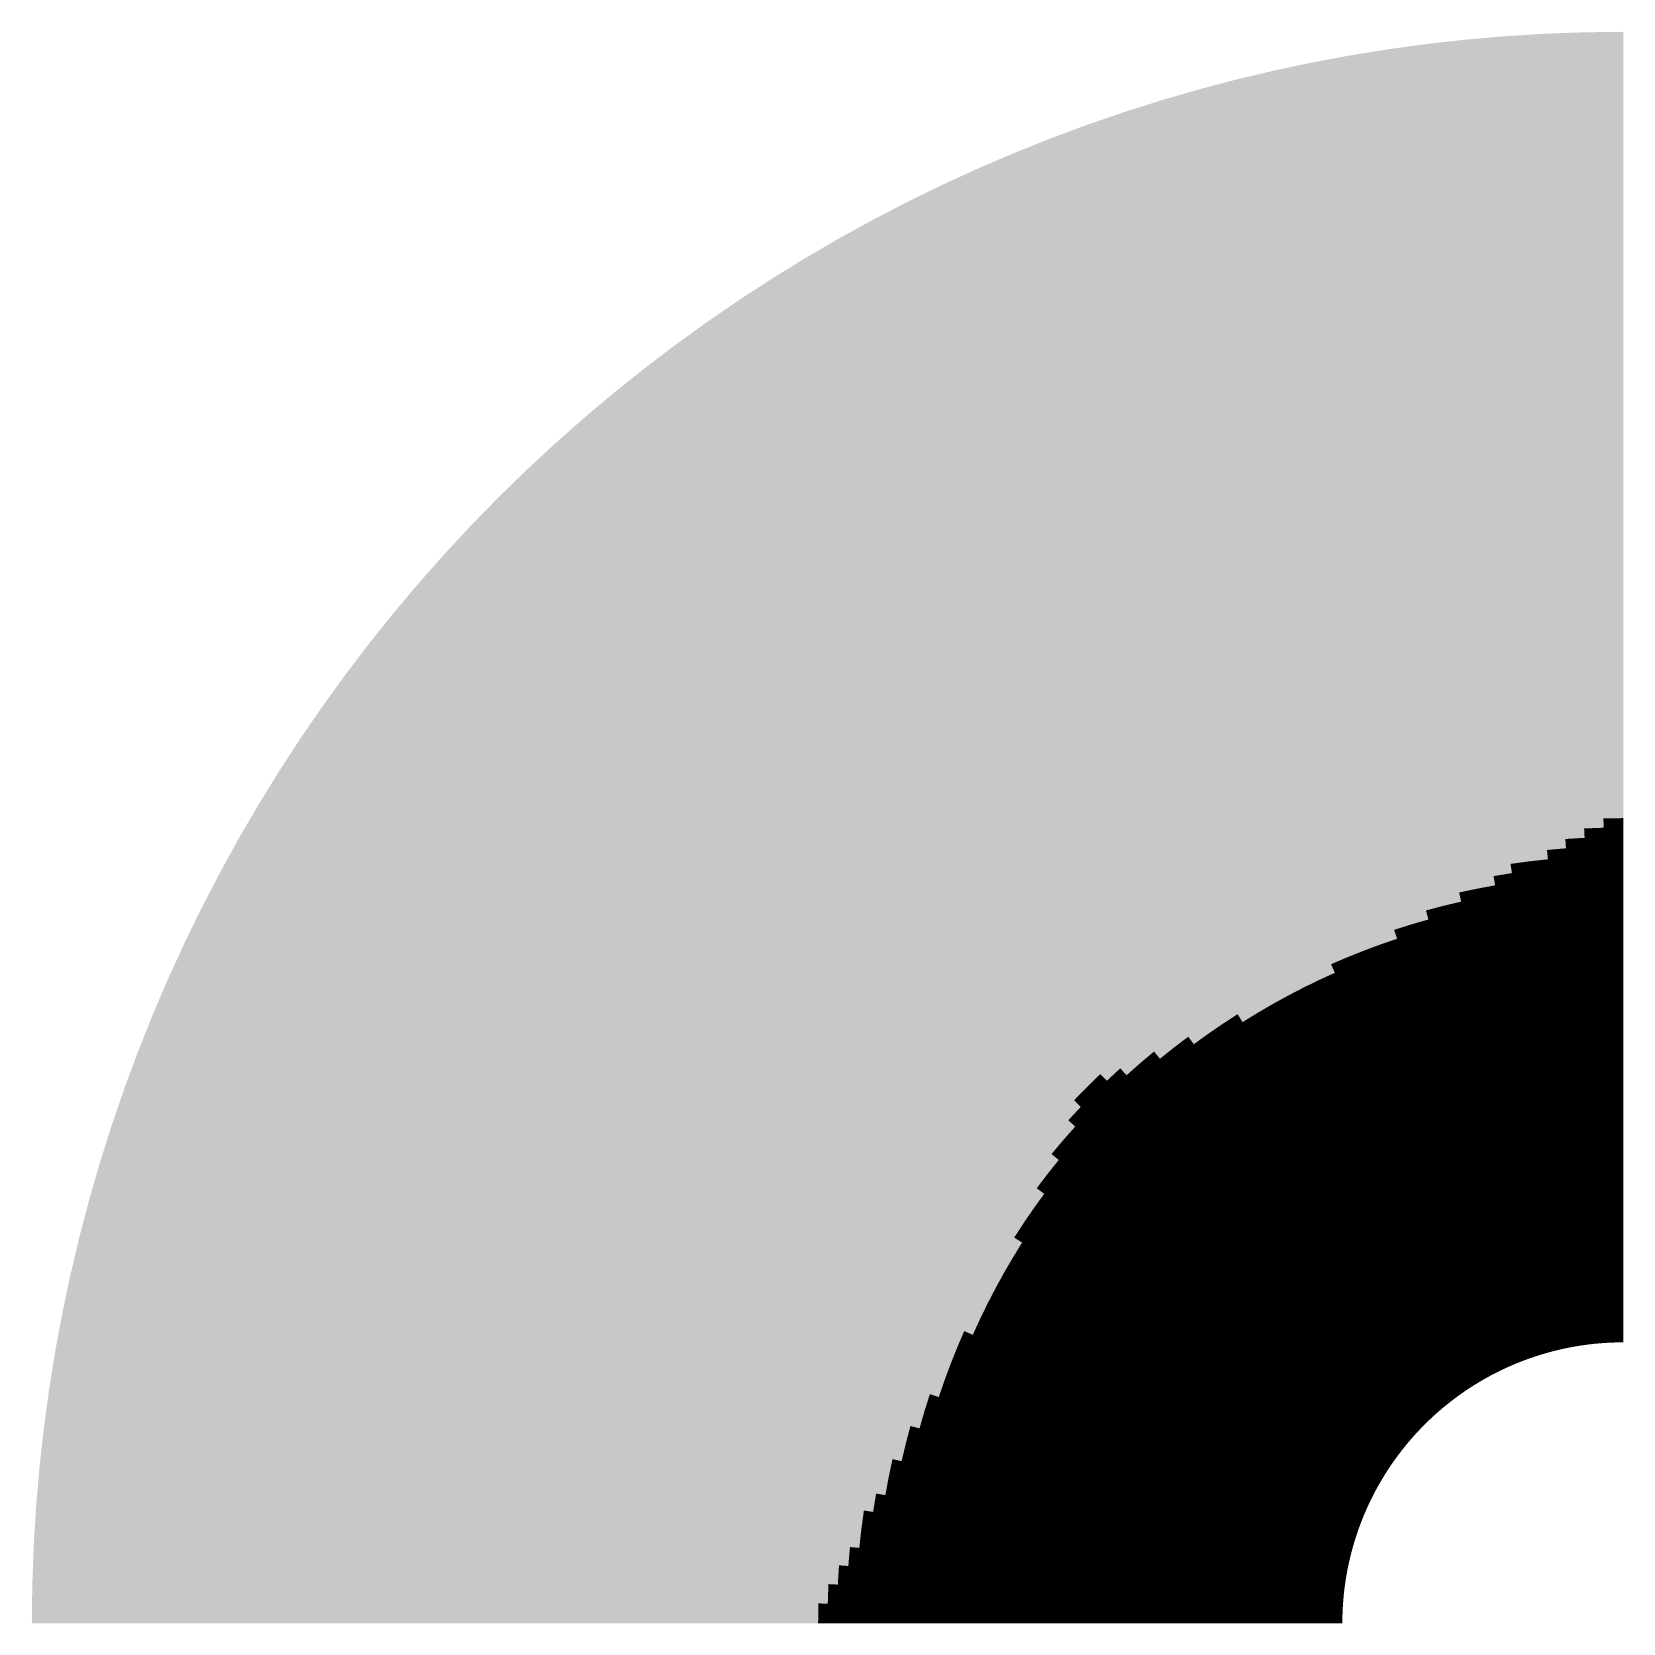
# Model space of a CAD drawing. Header units: inches. Extents: x -266 to 784, y -170 to 213.
# Drawn here: x -170 to 0, y 0 to 170 of the extents above; entities that cross this region are included whole.
import ezdxf

# ---------------------------------------------------------------- set-up
doc = ezdxf.new("R2010")
doc.units = ezdxf.units.IN
doc.header["$MEASUREMENT"] = 0

msp = doc.modelspace()

# ---------------------------------------------------------------- linework, layer by layer
at = {"color": 98, "true_color": 0x020301}
for points in [[(-4.147468, 168.9491), (-4.172009, 169.948799), (0, 169), (0, 170)], [(-24.79745, 167.17083), (-24.944181, 168.160007), (-20.687404, 167.729041), (-20.809815, 168.721521)], [(-20.687404, 167.729041), (-20.809815, 168.721521), (-16.564897, 168.186219), (-16.662914, 169.181404)], [(-16.564897, 168.186219), (-16.662914, 169.181404), (-12.432411, 168.542087), (-12.505976, 169.539378)], [(-12.432411, 168.542087), (-12.505976, 169.539378), (-8.292437, 168.796432), (-8.341505, 169.795228)], [(-8.292437, 168.796432), (-8.341505, 169.795228), (-4.147468, 168.9491), (-4.172009, 169.948799)], [(-37.02811, 164.89366), (-37.247211, 165.869362), (-32.970264, 165.752712), (-33.165355, 166.733498)], [(-32.970264, 165.752712), (-33.165355, 166.733498), (-28.892559, 166.511922), (-29.063521, 167.497199)], [(-28.892559, 166.511922), (-29.063521, 167.497199), (-24.79745, 167.17083), (-24.944181, 168.160007)], [(-45.074456, 162.878155), (-45.341169, 163.841931), (-41.06365, 163.935282), (-41.306631, 164.905313)], [(-41.06365, 163.935282), (-41.306631, 164.905313), (-37.02811, 164.89366), (-37.247211, 165.869362)], [(-49.05811, 161.722917), (-49.348395, 162.679857), (-45.074456, 162.878155), (-45.341169, 163.841931)], [(-53.012214, 160.470263), (-53.325896, 161.419791), (-49.05811, 161.722917), (-49.348395, 162.679857)], [(-56.934385, 159.120947), (-57.271275, 160.062491), (-53.012214, 160.470263), (-53.325896, 161.419791)]]:
    msp.add_solid(points, dxfattribs=at)
at = {"color": 98, "true_color": 0x050803}
for points in [[(-16.46688, 167.191034), (-16.564897, 168.186219), (-12.358847, 167.544797), (-12.432411, 168.542087)], [(-12.358847, 167.544797), (-12.432411, 168.542087), (-8.243369, 167.797637), (-8.292437, 168.796432)], [(-8.243369, 167.797637), (-8.292437, 168.796432), (-4.122926, 167.949402), (-4.147468, 168.9491)], [(-4.122926, 167.949402), (-4.147468, 168.9491), (0, 168), (0, 169)], [(-28.721597, 165.526644), (-28.892559, 166.511922), (-24.65072, 166.181654), (-24.79745, 167.17083)], [(-24.65072, 166.181654), (-24.79745, 167.17083), (-20.564993, 166.736562), (-20.687404, 167.729041)], [(-20.564993, 166.736562), (-20.687404, 167.729041), (-16.46688, 167.191034), (-16.564897, 168.186219)], [(-36.809008, 163.917958), (-37.02811, 164.89366), (-32.775174, 164.771927), (-32.970264, 165.752712)], [(-32.775174, 164.771927), (-32.970264, 165.752712), (-28.721597, 165.526644), (-28.892559, 166.511922)]]:
    msp.add_solid(points, dxfattribs=at)
at = {"color": 98, "true_color": 0x080c05}
for points in [[(-24.503989, 165.192477), (-24.65072, 166.181654), (-20.442583, 165.744082), (-20.564993, 166.736562)], [(-20.442583, 165.744082), (-20.564993, 166.736562), (-16.368862, 166.195849), (-16.46688, 167.191034)], [(-16.368862, 166.195849), (-16.46688, 167.191034), (-12.285282, 166.547506), (-12.358847, 167.544797)], [(-12.285282, 166.547506), (-12.358847, 167.544797), (-8.194302, 166.798841), (-8.243369, 167.797637)], [(-8.194302, 166.798841), (-8.243369, 167.797637), (-4.098385, 166.949703), (-4.122926, 167.949402)], [(-28.550635, 164.541366), (-28.721597, 165.526644), (-24.503989, 165.192477), (-24.65072, 166.181654)]]:
    msp.add_solid(points, dxfattribs=at)
at = {"color": 88, "true_color": 0x0b1008}
for points in [[(-12.211718, 165.550216), (-12.285282, 166.547506), (-8.145234, 165.800046), (-8.194302, 166.798841)], [(-28.379674, 163.556089), (-28.550635, 164.541366), (-24.357259, 164.203301), (-24.503989, 165.192477)], [(-24.357259, 164.203301), (-24.503989, 165.192477), (-20.320172, 164.751603), (-20.442583, 165.744082)], [(-20.320172, 164.751603), (-20.442583, 165.744082), (-16.270845, 165.200665), (-16.368862, 166.195849)], [(-16.270845, 165.200665), (-16.368862, 166.195849), (-12.211718, 165.550216), (-12.285282, 166.547506)]]:
    msp.add_solid(points, dxfattribs=at)
at = {"color": 88, "true_color": 0x0c1008}
for points in [[(-8.145234, 165.800046), (-8.194302, 166.798841), (-4.073844, 165.950004), (-4.098385, 166.949703)], [(-4.073844, 165.950004), (-4.098385, 166.949703), (0, 166), (0, 167)]]:
    msp.add_solid(points, dxfattribs=at)
at = {"color": 98, "true_color": 0x090c05}
msp.add_solid([(-4.098385, 166.949703), (-4.122926, 167.949402), (0, 167), (0, 168)], dxfattribs=at)
at = {"color": 98, "true_color": 0x070c05}
for points in [[(-32.580084, 163.791142), (-32.775174, 164.771927), (-28.550635, 164.541366), (-28.721597, 165.526644)], [(-40.57769, 161.995219), (-40.82067, 162.965251), (-36.589907, 162.942256), (-36.809008, 163.917958)], [(-36.589907, 162.942256), (-36.809008, 163.917958), (-32.580084, 163.791142), (-32.775174, 164.771927)], [(-48.477541, 159.809036), (-48.767826, 160.765976), (-44.54103, 160.950603), (-44.807743, 161.914379)], [(-44.54103, 160.950603), (-44.807743, 161.914379), (-40.57769, 161.995219), (-40.82067, 162.965251)], [(-52.384851, 158.571206), (-52.698532, 159.520734), (-48.477541, 159.809036), (-48.767826, 160.765976)], [(-56.260606, 157.237859), (-56.597495, 158.179403), (-52.384851, 158.571206), (-52.698532, 159.520734)]]:
    msp.add_solid(points, dxfattribs=at)
at = {"color": 88, "true_color": 0x0e140a}
for points in [[(-20.197761, 163.759123), (-20.320172, 164.751603), (-16.172828, 164.20548), (-16.270845, 165.200665)], [(-16.172828, 164.20548), (-16.270845, 165.200665), (-12.138153, 164.552925), (-12.211718, 165.550216)], [(-12.138153, 164.552925), (-12.211718, 165.550216), (-8.096166, 164.80125), (-8.145234, 165.800046)], [(-24.210528, 163.214124), (-24.357259, 164.203301), (-20.197761, 163.759123), (-20.320172, 164.751603)]]:
    msp.add_solid(points, dxfattribs=at)
at = {"color": 88, "true_color": 0x0f140a}
for points in [[(-8.096166, 164.80125), (-8.145234, 165.800046), (-4.049303, 164.950305), (-4.073844, 165.950004)], [(-4.049303, 164.950305), (-4.073844, 165.950004), (0, 165), (0, 166)]]:
    msp.add_solid(points, dxfattribs=at)
at = {"color": 88, "true_color": 0x12190c}
for points in [[(-8.047099, 163.802455), (-8.096166, 164.80125), (-4.024761, 163.950606), (-4.049303, 164.950305)], [(-4.024761, 163.950606), (-4.049303, 164.950305), (0, 164), (0, 165)]]:
    msp.add_solid(points, dxfattribs=at)
at = {"color": 98, "true_color": 0x040803}
for points in [[(-44.807743, 161.914379), (-45.074456, 162.878155), (-40.82067, 162.965251), (-41.06365, 163.935282)], [(-40.82067, 162.965251), (-41.06365, 163.935282), (-36.809008, 163.917958), (-37.02811, 164.89366)], [(-52.698532, 159.520734), (-53.012214, 160.470263), (-48.767826, 160.765976), (-49.05811, 161.722917)], [(-48.767826, 160.765976), (-49.05811, 161.722917), (-44.807743, 161.914379), (-45.074456, 162.878155)], [(-56.597495, 158.179403), (-56.934385, 159.120947), (-52.698532, 159.520734), (-53.012214, 160.470263)], [(-60.462366, 156.74279), (-60.822261, 157.675783), (-56.597495, 158.179403), (-56.934385, 159.120947)], [(-64.290817, 155.211761), (-64.6735, 156.135641), (-60.462366, 156.74279), (-60.822261, 157.675783)], [(-68.080541, 153.587239), (-68.485782, 154.501449), (-64.290817, 155.211761), (-64.6735, 156.135641)], [(-71.829256, 151.870201), (-72.256811, 152.774191), (-68.080541, 153.587239), (-68.485782, 154.501449)], [(-75.534703, 150.061683), (-75.984315, 150.954907), (-71.829256, 151.870201), (-72.256811, 152.774191)]]:
    msp.add_solid(points, dxfattribs=at)
at = {"color": 88, "true_color": 0x0a1008}
for points in [[(-36.370806, 161.966554), (-36.589907, 162.942256), (-32.384993, 162.810357), (-32.580084, 163.791142)], [(-32.384993, 162.810357), (-32.580084, 163.791142), (-28.379674, 163.556089), (-28.550635, 164.541366)], [(-44.274318, 159.986827), (-44.54103, 160.950603), (-40.33471, 161.025188), (-40.57769, 161.995219)], [(-40.33471, 161.025188), (-40.57769, 161.995219), (-36.370806, 161.966554), (-36.589907, 162.942256)], [(-48.187256, 158.852096), (-48.477541, 159.809036), (-44.274318, 159.986827), (-44.54103, 160.950603)]]:
    msp.add_solid(points, dxfattribs=at)
at = {"color": 88, "true_color": 0x0d140a}
for points in [[(-32.189903, 161.829571), (-32.384993, 162.810357), (-28.208712, 162.570811), (-28.379674, 163.556089)], [(-28.208712, 162.570811), (-28.379674, 163.556089), (-24.210528, 163.214124), (-24.357259, 164.203301)], [(-40.09173, 160.055157), (-40.33471, 161.025188), (-36.151705, 160.990851), (-36.370806, 161.966554)], [(-36.151705, 160.990851), (-36.370806, 161.966554), (-32.189903, 161.829571), (-32.384993, 162.810357)]]:
    msp.add_solid(points, dxfattribs=at)
at = {"color": 88, "true_color": 0x10190c}
for points in [[(-28.03775, 161.585533), (-28.208712, 162.570811), (-24.063798, 162.224948), (-24.210528, 163.214124)], [(-35.932603, 160.015149), (-36.151705, 160.990851), (-31.994813, 160.848786), (-32.189903, 161.829571)], [(-31.994813, 160.848786), (-32.189903, 161.829571), (-28.03775, 161.585533), (-28.208712, 162.570811)]]:
    msp.add_solid(points, dxfattribs=at)
at = {"color": 88, "true_color": 0x11190c}
for points in [[(-24.063798, 162.224948), (-24.210528, 163.214124), (-20.075351, 162.766644), (-20.197761, 163.759123)], [(-20.075351, 162.766644), (-20.197761, 163.759123), (-16.074811, 163.210295), (-16.172828, 164.20548)], [(-16.074811, 163.210295), (-16.172828, 164.20548), (-12.064588, 163.555635), (-12.138153, 164.552925)], [(-12.064588, 163.555635), (-12.138153, 164.552925), (-8.047099, 163.802455), (-8.096166, 164.80125)]]:
    msp.add_solid(points, dxfattribs=at)
at = {"color": 88, "true_color": 0x141d0e}
for points in [[(-19.95294, 161.774164), (-20.075351, 162.766644), (-15.976794, 162.21511), (-16.074811, 163.210295)], [(-15.976794, 162.21511), (-16.074811, 163.210295), (-11.991024, 162.558344), (-12.064588, 163.555635)], [(-23.917067, 161.235771), (-24.063798, 162.224948), (-19.95294, 161.774164), (-20.075351, 162.766644)]]:
    msp.add_solid(points, dxfattribs=at)
at = {"color": 88, "true_color": 0x151d0e}
for points in [[(-11.991024, 162.558344), (-12.064588, 163.555635), (-7.998031, 162.803659), (-8.047099, 163.802455)], [(-7.998031, 162.803659), (-8.047099, 163.802455), (-4.00022, 162.950907), (-4.024761, 163.950606)], [(-4.00022, 162.950907), (-4.024761, 163.950606), (0, 163), (0, 164)]]:
    msp.add_solid(points, dxfattribs=at)
at = {"color": 88, "true_color": 0x131d0e}
for points in [[(-31.799722, 159.868001), (-31.994813, 160.848786), (-27.866788, 160.600256), (-28.03775, 161.585533)], [(-27.866788, 160.600256), (-28.03775, 161.585533), (-23.917067, 161.235771), (-24.063798, 162.224948)]]:
    msp.add_solid(points, dxfattribs=at)
at = {"color": 88, "true_color": 0x162110}
for points in [[(-23.770337, 160.246595), (-23.917067, 161.235771), (-19.830529, 160.781685), (-19.95294, 161.774164)], [(-31.604632, 158.887215), (-31.799722, 159.868001), (-27.695826, 159.614978), (-27.866788, 160.600256)], [(-27.695826, 159.614978), (-27.866788, 160.600256), (-23.770337, 160.246595), (-23.917067, 161.235771)]]:
    msp.add_solid(points, dxfattribs=at)
at = {"color": 88, "true_color": 0x172110}
for points in [[(-19.830529, 160.781685), (-19.95294, 161.774164), (-15.878777, 161.219926), (-15.976794, 162.21511)], [(-15.878777, 161.219926), (-15.976794, 162.21511), (-11.917459, 161.561054), (-11.991024, 162.558344)]]:
    msp.add_solid(points, dxfattribs=at)
at = {"color": 88, "true_color": 0x1a2512}
for points in [[(-15.78076, 160.224741), (-15.878777, 161.219926), (-11.843895, 160.563764), (-11.917459, 161.561054)], [(-19.708119, 159.789205), (-19.830529, 160.781685), (-15.78076, 160.224741), (-15.878777, 161.219926)]]:
    msp.add_solid(points, dxfattribs=at)
at = {"color": 88, "true_color": 0x182110}
for points in [[(-11.917459, 161.561054), (-11.991024, 162.558344), (-7.948963, 161.804864), (-7.998031, 162.803659)], [(-7.948963, 161.804864), (-7.998031, 162.803659), (-3.975679, 161.951209), (-4.00022, 162.950907)], [(-3.975679, 161.951209), (-4.00022, 162.950907), (0, 162), (0, 163)]]:
    msp.add_solid(points, dxfattribs=at)
at = {"color": 250, "true_color": 0x1b2512}
for points in [[(-11.843895, 160.563764), (-11.917459, 161.561054), (-7.899896, 160.806068), (-7.948963, 161.804864)], [(-7.899896, 160.806068), (-7.948963, 161.804864), (-3.951138, 160.95151), (-3.975679, 161.951209)]]:
    msp.add_solid(points, dxfattribs=at)
at = {"color": 250, "true_color": 0x1c2512}
msp.add_solid([(-3.951138, 160.95151), (-3.975679, 161.951209), (0, 161), (0, 162)], dxfattribs=at)
at = {"color": 98, "true_color": 0x010301}
for points in [[(-60.822261, 157.675783), (-61.182156, 158.608776), (-56.934385, 159.120947), (-57.271275, 160.062491)], [(-64.6735, 156.135641), (-65.056183, 157.059521), (-60.822261, 157.675783), (-61.182156, 158.608776)], [(-68.485782, 154.501449), (-68.891023, 155.415658), (-64.6735, 156.135641), (-65.056183, 157.059521)], [(-72.256811, 152.774191), (-72.684366, 153.67818), (-68.485782, 154.501449), (-68.891023, 155.415658)], [(-75.984315, 150.954907), (-76.433926, 151.848131), (-72.256811, 152.774191), (-72.684366, 153.67818)], [(-79.666049, 149.044694), (-80.137445, 149.926615), (-75.984315, 150.954907), (-76.433926, 151.848131)], [(-83.299794, 147.044702), (-83.792693, 147.914788), (-79.666049, 149.044694), (-80.137445, 149.926615)], [(-86.883364, 144.956135), (-87.397467, 145.813864), (-83.299794, 147.044702), (-83.792693, 147.914788)], [(-90.414598, 142.780253), (-90.949595, 143.625106), (-86.883364, 144.956135), (-87.397467, 145.813864)], [(-93.891369, 140.518364), (-94.44694, 141.349834), (-90.414598, 142.780253), (-90.949595, 143.625106)], [(-97.311584, 138.171833), (-97.887393, 138.989418), (-93.891369, 140.518364), (-94.44694, 141.349834)], [(-100.673182, 135.742073), (-101.268882, 136.54528), (-97.311584, 138.171833), (-97.887393, 138.989418)], [(-103.974139, 133.230546), (-104.58937, 134.018893), (-100.673182, 135.742073), (-101.268882, 136.54528)], [(-107.212465, 130.638767), (-107.846858, 131.411777), (-103.974139, 133.230546), (-104.58937, 134.018893)], [(-110.38621, 127.968295), (-111.039383, 128.725504), (-107.212465, 130.638767), (-107.846858, 131.411777)]]:
    msp.add_solid(points, dxfattribs=at)
at = {"color": 98, "true_color": 0x091008}
for points in [[(-52.071169, 157.621678), (-52.384851, 158.571206), (-48.187256, 158.852096), (-48.477541, 159.809036)], [(-55.923716, 156.296315), (-56.260606, 157.237859), (-52.071169, 157.621678), (-52.384851, 158.571206)], [(-59.742576, 154.876805), (-60.102471, 155.809797), (-55.923716, 156.296315), (-56.260606, 157.237859)], [(-63.52545, 153.364002), (-63.908133, 154.287882), (-59.742576, 154.876805), (-60.102471, 155.809797)], [(-67.270058, 151.758819), (-67.675299, 152.673029), (-63.52545, 153.364002), (-63.908133, 154.287882)]]:
    msp.add_solid(points, dxfattribs=at)
at = {"color": 88, "true_color": 0x0c140a}
for points in [[(-47.896972, 157.895155), (-48.187256, 158.852096), (-44.007605, 159.023051), (-44.274318, 159.986827)], [(-44.007605, 159.023051), (-44.274318, 159.986827), (-40.09173, 160.055157), (-40.33471, 161.025188)], [(-51.757487, 156.67215), (-52.071169, 157.621678), (-47.896972, 157.895155), (-48.187256, 158.852096)], [(-55.586826, 155.354771), (-55.923716, 156.296315), (-51.757487, 156.67215), (-52.071169, 157.621678)]]:
    msp.add_solid(points, dxfattribs=at)
at = {"color": 88, "true_color": 0x0f190c}
for points in [[(-43.740892, 158.059275), (-44.007605, 159.023051), (-39.848749, 159.085126), (-40.09173, 160.055157)], [(-39.848749, 159.085126), (-40.09173, 160.055157), (-35.932603, 160.015149), (-36.151705, 160.990851)], [(-47.606687, 156.938215), (-47.896972, 157.895155), (-43.740892, 158.059275), (-44.007605, 159.023051)]]:
    msp.add_solid(points, dxfattribs=at)
at = {"color": 88, "true_color": 0x121d0e}
for points in [[(-39.605769, 158.115094), (-39.848749, 159.085126), (-35.713502, 159.039447), (-35.932603, 160.015149)], [(-35.713502, 159.039447), (-35.932603, 160.015149), (-31.799722, 159.868001), (-31.994813, 160.848786)], [(-43.474179, 157.095499), (-43.740892, 158.059275), (-39.605769, 158.115094), (-39.848749, 159.085126)]]:
    msp.add_solid(points, dxfattribs=at)
at = {"color": 88, "true_color": 0x152110}
for points in [[(-35.494401, 158.063745), (-35.713502, 159.039447), (-31.604632, 158.887215), (-31.799722, 159.868001)], [(-39.362789, 157.145063), (-39.605769, 158.115094), (-35.494401, 158.063745), (-35.713502, 159.039447)]]:
    msp.add_solid(points, dxfattribs=at)
at = {"color": 88, "true_color": 0x192512}
for points in [[(-27.524864, 158.6297), (-27.695826, 159.614978), (-23.623606, 159.257418), (-23.770337, 160.246595)], [(-23.623606, 159.257418), (-23.770337, 160.246595), (-19.708119, 159.789205), (-19.830529, 160.781685)]]:
    msp.add_solid(points, dxfattribs=at)
at = {"color": 250, "true_color": 0x1d2a14}
for points in [[(-19.585708, 158.796726), (-19.708119, 159.789205), (-15.682742, 159.229556), (-15.78076, 160.224741)], [(-15.682742, 159.229556), (-15.78076, 160.224741), (-11.77033, 159.566473), (-11.843895, 160.563764)]]:
    msp.add_solid(points, dxfattribs=at)
at = {"color": 250, "true_color": 0x1e2a14}
for points in [[(-11.77033, 159.566473), (-11.843895, 160.563764), (-7.850828, 159.807273), (-7.899896, 160.806068)], [(-7.850828, 159.807273), (-7.899896, 160.806068), (-3.926597, 159.951811), (-3.951138, 160.95151)]]:
    msp.add_solid(points, dxfattribs=at)
at = {"color": 99, "true_color": 0x212e16}
for points in [[(-11.696766, 158.569183), (-11.77033, 159.566473), (-7.80176, 158.808478), (-7.850828, 159.807273)], [(-7.80176, 158.808478), (-7.850828, 159.807273), (-3.902055, 158.952112), (-3.926597, 159.951811)]]:
    msp.add_solid(points, dxfattribs=at)
at = {"color": 250, "true_color": 0x1f2a14}
msp.add_solid([(-3.926597, 159.951811), (-3.951138, 160.95151), (0, 160), (0, 161)], dxfattribs=at)
at = {"color": 250, "true_color": 0x222e16}
msp.add_solid([(-3.902055, 158.952112), (-3.926597, 159.951811), (0, 159), (0, 160)], dxfattribs=at)
at = {"color": 98, "true_color": 0x060c05}
for points in [[(-60.102471, 155.809797), (-60.462366, 156.74279), (-56.260606, 157.237859), (-56.597495, 158.179403)], [(-63.908133, 154.287882), (-64.290817, 155.211761), (-60.102471, 155.809797), (-60.462366, 156.74279)], [(-67.675299, 152.673029), (-68.080541, 153.587239), (-63.908133, 154.287882), (-64.290817, 155.211761)], [(-71.401701, 150.966212), (-71.829256, 151.870201), (-67.675299, 152.673029), (-68.080541, 153.587239)], [(-75.085092, 149.168458), (-75.534703, 150.061683), (-71.401701, 150.966212), (-71.829256, 151.870201)], [(-78.723255, 147.280851), (-79.194652, 148.162772), (-75.085092, 149.168458), (-75.534703, 150.061683)], [(-82.313998, 145.304528), (-82.806896, 146.174615), (-78.723255, 147.280851), (-79.194652, 148.162772)]]:
    msp.add_solid(points, dxfattribs=at)
at = {"color": 88, "true_color": 0x142110}
for points in [[(-43.207467, 156.131723), (-43.474179, 157.095499), (-39.362789, 157.145063), (-39.605769, 158.115094)], [(-47.026118, 155.024334), (-47.316402, 155.981275), (-43.207467, 156.131723), (-43.474179, 157.095499)], [(-50.816442, 153.823565), (-51.130124, 154.773093), (-47.026118, 155.024334), (-47.316402, 155.981275)]]:
    msp.add_solid(points, dxfattribs=at)
at = {"color": 88, "true_color": 0x182512}
for points in [[(-35.2753, 157.088043), (-35.494401, 158.063745), (-31.409542, 157.90643), (-31.604632, 158.887215)], [(-31.409542, 157.90643), (-31.604632, 158.887215), (-27.524864, 158.6297), (-27.695826, 159.614978)], [(-39.119809, 156.175032), (-39.362789, 157.145063), (-35.2753, 157.088043), (-35.494401, 158.063745)]]:
    msp.add_solid(points, dxfattribs=at)
at = {"color": 99, "true_color": 0x1b2a14}
for points in [[(-31.214452, 156.925645), (-31.409542, 157.90643), (-27.353902, 157.644423), (-27.524864, 158.6297)], [(-35.056198, 156.112341), (-35.2753, 157.088043), (-31.214452, 156.925645), (-31.409542, 157.90643)]]:
    msp.add_solid(points, dxfattribs=at)
at = {"color": 250, "true_color": 0x1c2a14}
for points in [[(-27.353902, 157.644423), (-27.524864, 158.6297), (-23.476876, 158.268242), (-23.623606, 159.257418)], [(-23.476876, 158.268242), (-23.623606, 159.257418), (-19.585708, 158.796726), (-19.708119, 159.789205)]]:
    msp.add_solid(points, dxfattribs=at)
at = {"color": 99, "true_color": 0x1f2e16}
for points in [[(-27.18294, 156.659145), (-27.353902, 157.644423), (-23.330145, 157.279065), (-23.476876, 158.268242)], [(-23.330145, 157.279065), (-23.476876, 158.268242), (-19.463297, 157.804246), (-19.585708, 158.796726)]]:
    msp.add_solid(points, dxfattribs=at)
at = {"color": 99, "true_color": 0x202e16}
for points in [[(-19.463297, 157.804246), (-19.585708, 158.796726), (-15.584725, 158.234372), (-15.682742, 159.229556)], [(-15.584725, 158.234372), (-15.682742, 159.229556), (-11.696766, 158.569183), (-11.77033, 159.566473)]]:
    msp.add_solid(points, dxfattribs=at)
at = {"color": 99, "true_color": 0x233219}
for points in [[(-19.340887, 156.811766), (-19.463297, 157.804246), (-15.486708, 157.239187), (-15.584725, 158.234372)], [(-15.486708, 157.239187), (-15.584725, 158.234372), (-11.623201, 157.571892), (-11.696766, 158.569183)]]:
    msp.add_solid(points, dxfattribs=at)
at = {"color": 99, "true_color": 0x243219}
msp.add_solid([(-11.623201, 157.571892), (-11.696766, 158.569183), (-7.752693, 157.809682), (-7.80176, 158.808478)], dxfattribs=at)
at = {"color": 99, "true_color": 0x253219}
for points in [[(-7.752693, 157.809682), (-7.80176, 158.808478), (-3.877514, 157.952413), (-3.902055, 158.952112)], [(-3.877514, 157.952413), (-3.902055, 158.952112), (0, 158), (0, 159)]]:
    msp.add_solid(points, dxfattribs=at)
at = {"color": 88, "true_color": 0x0e190c}
for points in [[(-55.249936, 154.413227), (-55.586826, 155.354771), (-51.443805, 155.722622), (-51.757487, 156.67215)], [(-51.443805, 155.722622), (-51.757487, 156.67215), (-47.606687, 156.938215), (-47.896972, 157.895155)], [(-59.022786, 153.010819), (-59.382681, 153.943812), (-55.249936, 154.413227), (-55.586826, 155.354771)], [(-62.760083, 151.516243), (-63.142766, 152.440123), (-59.022786, 153.010819), (-59.382681, 153.943812)]]:
    msp.add_solid(points, dxfattribs=at)
at = {"color": 88, "true_color": 0x111d0e}
for points in [[(-51.130124, 154.773093), (-51.443805, 155.722622), (-47.316402, 155.981275), (-47.606687, 156.938215)], [(-47.316402, 155.981275), (-47.606687, 156.938215), (-43.474179, 157.095499), (-43.740892, 158.059275)], [(-54.913046, 153.471683), (-55.249936, 154.413227), (-51.130124, 154.773093), (-51.443805, 155.722622)]]:
    msp.add_solid(points, dxfattribs=at)
at = {"color": 88, "true_color": 0x172512}
for points in [[(-42.940754, 155.167947), (-43.207467, 156.131723), (-39.119809, 156.175032), (-39.362789, 157.145063)], [(-46.735833, 154.067394), (-47.026118, 155.024334), (-42.940754, 155.167947), (-43.207467, 156.131723)]]:
    msp.add_solid(points, dxfattribs=at)
at = {"color": 88, "true_color": 0x1a2a14}
for points in [[(-38.876829, 155.205001), (-39.119809, 156.175032), (-35.056198, 156.112341), (-35.2753, 157.088043)], [(-42.674041, 154.204171), (-42.940754, 155.167947), (-38.876829, 155.205001), (-39.119809, 156.175032)]]:
    msp.add_solid(points, dxfattribs=at)
at = {"color": 99, "true_color": 0x1e2e16}
for points in [[(-34.837097, 155.136639), (-35.056198, 156.112341), (-31.019361, 155.94486), (-31.214452, 156.925645)], [(-31.019361, 155.94486), (-31.214452, 156.925645), (-27.18294, 156.659145), (-27.353902, 157.644423)]]:
    msp.add_solid(points, dxfattribs=at)
at = {"color": 99, "true_color": 0x213219}
msp.add_solid([(-30.824271, 154.964074), (-31.019361, 155.94486), (-27.011978, 155.673867), (-27.18294, 156.659145)], dxfattribs=at)
at = {"color": 99, "true_color": 0x223219}
for points in [[(-27.011978, 155.673867), (-27.18294, 156.659145), (-23.183415, 156.289889), (-23.330145, 157.279065)], [(-23.183415, 156.289889), (-23.330145, 157.279065), (-19.340887, 156.811766), (-19.463297, 157.804246)]]:
    msp.add_solid(points, dxfattribs=at)
at = {"color": 99, "true_color": 0x25361b}
msp.add_solid([(-23.036684, 155.300712), (-23.183415, 156.289889), (-19.218476, 155.819287), (-19.340887, 156.811766)], dxfattribs=at)
at = {"color": 99, "true_color": 0x26361b}
for points in [[(-19.218476, 155.819287), (-19.340887, 156.811766), (-15.388691, 156.244002), (-15.486708, 157.239187)], [(-15.388691, 156.244002), (-15.486708, 157.239187), (-11.549636, 156.574602), (-11.623201, 157.571892)]]:
    msp.add_solid(points, dxfattribs=at)
at = {"color": 99, "true_color": 0x293b1d}
for points in [[(-15.290674, 155.248817), (-15.388691, 156.244002), (-11.476072, 155.577311), (-11.549636, 156.574602)], [(-19.096065, 154.826807), (-19.218476, 155.819287), (-15.290674, 155.248817), (-15.388691, 156.244002)]]:
    msp.add_solid(points, dxfattribs=at)
at = {"color": 99, "true_color": 0x27361b}
msp.add_solid([(-11.549636, 156.574602), (-11.623201, 157.571892), (-7.703625, 156.810887), (-7.752693, 157.809682)], dxfattribs=at)
at = {"color": 99, "true_color": 0x2a3b1d}
msp.add_solid([(-11.476072, 155.577311), (-11.549636, 156.574602), (-7.654557, 155.812091), (-7.703625, 156.810887)], dxfattribs=at)
at = {"color": 99, "true_color": 0x28361b}
for points in [[(-7.703625, 156.810887), (-7.752693, 157.809682), (-3.852973, 156.952715), (-3.877514, 157.952413)], [(-3.852973, 156.952715), (-3.877514, 157.952413), (0, 157), (0, 158)]]:
    msp.add_solid(points, dxfattribs=at)
at = {"color": 89, "true_color": 0x2b3b1d}
msp.add_solid([(-7.654557, 155.812091), (-7.703625, 156.810887), (-3.828432, 155.953016), (-3.852973, 156.952715)], dxfattribs=at)
at = {"color": 89, "true_color": 0x2c3b1d}
msp.add_solid([(-3.828432, 155.953016), (-3.852973, 156.952715), (0, 156), (0, 157)], dxfattribs=at)
at = {"color": 88, "true_color": 0x0b140a}
for points in [[(-63.142766, 152.440123), (-63.52545, 153.364002), (-59.382681, 153.943812), (-59.742576, 154.876805)], [(-59.382681, 153.943812), (-59.742576, 154.876805), (-55.586826, 155.354771), (-55.923716, 156.296315)], [(-66.864817, 150.84461), (-67.270058, 151.758819), (-63.142766, 152.440123), (-63.52545, 153.364002)], [(-70.54659, 149.158233), (-70.974146, 150.062223), (-66.864817, 150.84461), (-67.270058, 151.758819)]]:
    msp.add_solid(points, dxfattribs=at)
at = {"color": 88, "true_color": 0x132110}
for points in [[(-54.576156, 152.530139), (-54.913046, 153.471683), (-50.816442, 153.823565), (-51.130124, 154.773093)], [(-58.302996, 151.144833), (-58.662891, 152.077826), (-54.576156, 152.530139), (-54.913046, 153.471683)]]:
    msp.add_solid(points, dxfattribs=at)
at = {"color": 88, "true_color": 0x162512}
for points in [[(-50.50276, 152.874037), (-50.816442, 153.823565), (-46.735833, 154.067394), (-47.026118, 155.024334)], [(-54.239266, 151.588594), (-54.576156, 152.530139), (-50.50276, 152.874037), (-50.816442, 153.823565)]]:
    msp.add_solid(points, dxfattribs=at)
at = {"color": 88, "true_color": 0x192a14}
for points in [[(-46.445548, 153.110454), (-46.735833, 154.067394), (-42.674041, 154.204171), (-42.940754, 155.167947)], [(-50.189078, 151.924509), (-50.50276, 152.874037), (-46.445548, 153.110454), (-46.735833, 154.067394)]]:
    msp.add_solid(points, dxfattribs=at)
at = {"color": 99, "true_color": 0x1d2e16}
for points in [[(-42.407328, 153.240394), (-42.674041, 154.204171), (-38.633849, 154.234969), (-38.876829, 155.205001)], [(-38.633849, 154.234969), (-38.876829, 155.205001), (-34.837097, 155.136639), (-35.056198, 156.112341)]]:
    msp.add_solid(points, dxfattribs=at)
at = {"color": 99, "true_color": 0x203219}
for points in [[(-38.390868, 153.264938), (-38.633849, 154.234969), (-34.617996, 154.160937), (-34.837097, 155.136639)], [(-34.617996, 154.160937), (-34.837097, 155.136639), (-30.824271, 154.964074), (-31.019361, 155.94486)]]:
    msp.add_solid(points, dxfattribs=at)
at = {"color": 99, "true_color": 0x23361b}
for points in [[(-34.398895, 153.185234), (-34.617996, 154.160937), (-30.629181, 153.983289), (-30.824271, 154.964074)], [(-38.147888, 152.294907), (-38.390868, 153.264938), (-34.398895, 153.185234), (-34.617996, 154.160937)]]:
    msp.add_solid(points, dxfattribs=at)
at = {"color": 99, "true_color": 0x24361b}
for points in [[(-30.629181, 153.983289), (-30.824271, 154.964074), (-26.841017, 154.68859), (-27.011978, 155.673867)], [(-26.841017, 154.68859), (-27.011978, 155.673867), (-23.036684, 155.300712), (-23.183415, 156.289889)]]:
    msp.add_solid(points, dxfattribs=at)
at = {"color": 99, "true_color": 0x273b1d}
for points in [[(-26.670055, 153.703312), (-26.841017, 154.68859), (-22.889954, 154.311536), (-23.036684, 155.300712)], [(-30.43409, 153.002504), (-30.629181, 153.983289), (-26.670055, 153.703312), (-26.841017, 154.68859)]]:
    msp.add_solid(points, dxfattribs=at)
at = {"color": 99, "true_color": 0x283b1d}
msp.add_solid([(-22.889954, 154.311536), (-23.036684, 155.300712), (-19.096065, 154.826807), (-19.218476, 155.819287)], dxfattribs=at)
at = {"color": 89, "true_color": 0x2b3f1f}
msp.add_solid([(-22.743224, 153.322359), (-22.889954, 154.311536), (-18.973655, 153.834328), (-19.096065, 154.826807)], dxfattribs=at)
at = {"color": 89, "true_color": 0x2c3f1f}
msp.add_solid([(-18.973655, 153.834328), (-19.096065, 154.826807), (-15.192657, 154.253633), (-15.290674, 155.248817)], dxfattribs=at)
at = {"color": 89, "true_color": 0x2d3f1f}
for points in [[(-15.192657, 154.253633), (-15.290674, 155.248817), (-11.402507, 154.580021), (-11.476072, 155.577311)], [(-11.402507, 154.580021), (-11.476072, 155.577311), (-7.60549, 154.813296), (-7.654557, 155.812091)]]:
    msp.add_solid(points, dxfattribs=at)
at = {"color": 89, "true_color": 0x304321}
for points in [[(-11.328943, 153.58273), (-11.402507, 154.580021), (-7.556422, 153.8145), (-7.60549, 154.813296)], [(-15.09464, 153.258448), (-15.192657, 154.253633), (-11.328943, 153.58273), (-11.402507, 154.580021)]]:
    msp.add_solid(points, dxfattribs=at)
at = {"color": 89, "true_color": 0x2e3f1f}
msp.add_solid([(-7.60549, 154.813296), (-7.654557, 155.812091), (-3.80389, 154.953317), (-3.828432, 155.953016)], dxfattribs=at)
at = {"color": 89, "true_color": 0x314321}
msp.add_solid([(-7.556422, 153.8145), (-7.60549, 154.813296), (-3.779349, 153.953618), (-3.80389, 154.953317)], dxfattribs=at)
at = {"color": 89, "true_color": 0x2f3f1f}
msp.add_solid([(-3.80389, 154.953317), (-3.828432, 155.953016), (0, 155), (0, 156)], dxfattribs=at)
at = {"color": 89, "true_color": 0x324321}
msp.add_solid([(-3.779349, 153.953618), (-3.80389, 154.953317), (0, 154), (0, 155)], dxfattribs=at)
at = {"color": 88, "true_color": 0x101d0e}
for points in [[(-62.377399, 150.592364), (-62.760083, 151.516243), (-58.662891, 152.077826), (-59.022786, 153.010819)], [(-58.662891, 152.077826), (-59.022786, 153.010819), (-54.913046, 153.471683), (-55.249936, 154.413227)], [(-66.054334, 149.01619), (-66.459575, 149.9304), (-62.377399, 150.592364), (-62.760083, 151.516243)]]:
    msp.add_solid(points, dxfattribs=at)
at = {"color": 99, "true_color": 0x1b2e16}
for points in [[(-49.875397, 150.974981), (-50.189078, 151.924509), (-46.155264, 152.153513), (-46.445548, 153.110454)], [(-53.565487, 149.705506), (-53.902377, 150.64705), (-49.875397, 150.974981), (-50.189078, 151.924509)]]:
    msp.add_solid(points, dxfattribs=at)
at = {"color": 99, "true_color": 0x1c2e16}
msp.add_solid([(-46.155264, 152.153513), (-46.445548, 153.110454), (-42.407328, 153.240394), (-42.674041, 154.204171)], dxfattribs=at)
at = {"color": 99, "true_color": 0x1f3219}
for points in [[(-45.864979, 151.196573), (-46.155264, 152.153513), (-42.140616, 152.276618), (-42.407328, 153.240394)], [(-42.140616, 152.276618), (-42.407328, 153.240394), (-38.390868, 153.264938), (-38.633849, 154.234969)]]:
    msp.add_solid(points, dxfattribs=at)
at = {"color": 99, "true_color": 0x22361b}
msp.add_solid([(-41.873903, 151.312842), (-42.140616, 152.276618), (-38.147888, 152.294907), (-38.390868, 153.264938)], dxfattribs=at)
at = {"color": 99, "true_color": 0x253b1d}
for points in [[(-37.904908, 151.324876), (-38.147888, 152.294907), (-34.179793, 152.209532), (-34.398895, 153.185234)], [(-41.60719, 150.349066), (-41.873903, 151.312842), (-37.904908, 151.324876), (-38.147888, 152.294907)]]:
    msp.add_solid(points, dxfattribs=at)
at = {"color": 99, "true_color": 0x263b1d}
msp.add_solid([(-34.179793, 152.209532), (-34.398895, 153.185234), (-30.43409, 153.002504), (-30.629181, 153.983289)], dxfattribs=at)
at = {"color": 99, "true_color": 0x293f1f}
for points in [[(-33.960692, 151.23383), (-34.179793, 152.209532), (-30.239, 152.021718), (-30.43409, 153.002504)], [(-30.239, 152.021718), (-30.43409, 153.002504), (-26.499093, 152.718035), (-26.670055, 153.703312)]]:
    msp.add_solid(points, dxfattribs=at)
at = {"color": 99, "true_color": 0x2a3f1f}
msp.add_solid([(-26.499093, 152.718035), (-26.670055, 153.703312), (-22.743224, 153.322359), (-22.889954, 154.311536)], dxfattribs=at)
at = {"color": 89, "true_color": 0x2d4321}
msp.add_solid([(-26.328131, 151.732757), (-26.499093, 152.718035), (-22.596493, 152.333183), (-22.743224, 153.322359)], dxfattribs=at)
at = {"color": 89, "true_color": 0x2e4321}
msp.add_solid([(-22.596493, 152.333183), (-22.743224, 153.322359), (-18.851244, 152.841848), (-18.973655, 153.834328)], dxfattribs=at)
at = {"color": 89, "true_color": 0x2f4321}
msp.add_solid([(-18.851244, 152.841848), (-18.973655, 153.834328), (-15.09464, 153.258448), (-15.192657, 154.253633)], dxfattribs=at)
at = {"color": 89, "true_color": 0x324823}
msp.add_solid([(-18.728833, 151.849369), (-18.851244, 152.841848), (-14.996622, 152.263263), (-15.09464, 153.258448)], dxfattribs=at)
at = {"color": 89, "true_color": 0x334823}
for points in [[(-14.996622, 152.263263), (-15.09464, 153.258448), (-11.255378, 152.58544), (-11.328943, 153.58273)], [(-11.255378, 152.58544), (-11.328943, 153.58273), (-7.507354, 152.815705), (-7.556422, 153.8145)]]:
    msp.add_solid(points, dxfattribs=at)
at = {"color": 79, "true_color": 0x344823}
msp.add_solid([(-7.507354, 152.815705), (-7.556422, 153.8145), (-3.754808, 152.953919), (-3.779349, 153.953618)], dxfattribs=at)
at = {"color": 79, "true_color": 0x354823}
msp.add_solid([(-3.754808, 152.953919), (-3.779349, 153.953618), (0, 153), (0, 154)], dxfattribs=at)
at = {"color": 79, "true_color": 0x384c25}
msp.add_solid([(-3.730267, 151.95422), (-3.754808, 152.953919), (0, 152), (0, 153)], dxfattribs=at)
at = {"color": 98, "true_color": 0x081008}
for points in [[(-70.974146, 150.062223), (-71.401701, 150.966212), (-67.270058, 151.758819), (-67.675299, 152.673029)], [(-74.635481, 148.275234), (-75.085092, 149.168458), (-70.974146, 150.062223), (-71.401701, 150.966212)], [(-78.251858, 146.39893), (-78.723255, 147.280851), (-74.635481, 148.275234), (-75.085092, 149.168458)], [(-81.8211, 144.434441), (-82.313998, 145.304528), (-78.251858, 146.39893), (-78.723255, 147.280851)], [(-85.341056, 142.382949), (-85.855158, 143.240678), (-81.8211, 144.434441), (-82.313998, 145.304528)], [(-88.809605, 140.245692), (-89.344603, 141.090545), (-85.341056, 142.382949), (-85.855158, 143.240678)], [(-92.224659, 138.023956), (-92.780229, 138.855425), (-88.809605, 140.245692), (-89.344603, 141.090545)], [(-95.58416, 135.719079), (-96.159968, 136.536664), (-92.224659, 138.023956), (-92.780229, 138.855425)], [(-98.886085, 133.33245), (-99.481784, 134.135658), (-95.58416, 135.719079), (-96.159968, 136.536664)]]:
    msp.add_solid(points, dxfattribs=at)
at = {"color": 88, "true_color": 0x0d190c}
for points in [[(-66.459575, 149.9304), (-66.864817, 150.84461), (-62.760083, 151.516243), (-63.142766, 152.440123)], [(-70.119035, 148.254244), (-70.54659, 149.158233), (-66.459575, 149.9304), (-66.864817, 150.84461)], [(-73.736258, 146.488785), (-74.185869, 147.38201), (-70.119035, 148.254244), (-70.54659, 149.158233)]]:
    msp.add_solid(points, dxfattribs=at)
at = {"color": 88, "true_color": 0x122110}
for points in [[(-61.994716, 149.668484), (-62.377399, 150.592364), (-58.302996, 151.144833), (-58.662891, 152.077826)], [(-65.649093, 148.10198), (-66.054334, 149.01619), (-61.994716, 149.668484), (-62.377399, 150.592364)], [(-69.263925, 146.446265), (-69.69148, 147.350255), (-65.649093, 148.10198), (-66.054334, 149.01619)]]:
    msp.add_solid(points, dxfattribs=at)
at = {"color": 88, "true_color": 0x152512}
for points in [[(-57.943101, 150.211841), (-58.302996, 151.144833), (-54.239266, 151.588594), (-54.576156, 152.530139)], [(-61.612033, 148.744605), (-61.994716, 149.668484), (-57.943101, 150.211841), (-58.302996, 151.144833)]]:
    msp.add_solid(points, dxfattribs=at)
at = {"color": 88, "true_color": 0x182a14}
for points in [[(-57.583206, 149.278848), (-57.943101, 150.211841), (-53.902377, 150.64705), (-54.239266, 151.588594)], [(-53.902377, 150.64705), (-54.239266, 151.588594), (-50.189078, 151.924509), (-50.50276, 152.874037)]]:
    msp.add_solid(points, dxfattribs=at)
at = {"color": 99, "true_color": 0x1e3219}
msp.add_solid([(-49.561715, 150.025453), (-49.875397, 150.974981), (-45.864979, 151.196573), (-46.155264, 152.153513)], dxfattribs=at)
at = {"color": 99, "true_color": 0x21361b}
for points in [[(-45.574694, 150.239633), (-45.864979, 151.196573), (-41.873903, 151.312842), (-42.140616, 152.276618)], [(-49.248033, 149.075924), (-49.561715, 150.025453), (-45.574694, 150.239633), (-45.864979, 151.196573)]]:
    msp.add_solid(points, dxfattribs=at)
at = {"color": 99, "true_color": 0x243b1d}
msp.add_solid([(-45.28441, 149.282692), (-45.574694, 150.239633), (-41.60719, 150.349066), (-41.873903, 151.312842)], dxfattribs=at)
at = {"color": 99, "true_color": 0x273f1f}
msp.add_solid([(-41.340477, 149.38529), (-41.60719, 150.349066), (-37.661928, 150.354844), (-37.904908, 151.324876)], dxfattribs=at)
at = {"color": 99, "true_color": 0x283f1f}
msp.add_solid([(-37.661928, 150.354844), (-37.904908, 151.324876), (-33.960692, 151.23383), (-34.179793, 152.209532)], dxfattribs=at)
at = {"color": 89, "true_color": 0x2c4321}
for points in [[(-33.741591, 150.258128), (-33.960692, 151.23383), (-30.04391, 151.040933), (-30.239, 152.021718)], [(-30.04391, 151.040933), (-30.239, 152.021718), (-26.328131, 151.732757), (-26.499093, 152.718035)]]:
    msp.add_solid(points, dxfattribs=at)
at = {"color": 89, "true_color": 0x2f4823}
msp.add_solid([(-29.848819, 150.060148), (-30.04391, 151.040933), (-26.157169, 150.747479), (-26.328131, 151.732757)], dxfattribs=at)
at = {"color": 89, "true_color": 0x304823}
msp.add_solid([(-26.157169, 150.747479), (-26.328131, 151.732757), (-22.449763, 151.344006), (-22.596493, 152.333183)], dxfattribs=at)
at = {"color": 89, "true_color": 0x334c25}
msp.add_solid([(-25.986207, 149.762202), (-26.157169, 150.747479), (-22.303032, 150.35483), (-22.449763, 151.344006)], dxfattribs=at)
at = {"color": 89, "true_color": 0x314823}
msp.add_solid([(-22.449763, 151.344006), (-22.596493, 152.333183), (-18.728833, 151.849369), (-18.851244, 152.841848)], dxfattribs=at)
at = {"color": 79, "true_color": 0x344c25}
msp.add_solid([(-22.303032, 150.35483), (-22.449763, 151.344006), (-18.606423, 150.856889), (-18.728833, 151.849369)], dxfattribs=at)
at = {"color": 79, "true_color": 0x354c25}
msp.add_solid([(-18.606423, 150.856889), (-18.728833, 151.849369), (-14.898605, 151.268078), (-14.996622, 152.263263)], dxfattribs=at)
at = {"color": 79, "true_color": 0x364c25}
for points in [[(-14.898605, 151.268078), (-14.996622, 152.263263), (-11.181814, 151.588149), (-11.255378, 152.58544)], [(-11.181814, 151.588149), (-11.255378, 152.58544), (-7.458286, 151.816909), (-7.507354, 152.815705)]]:
    msp.add_solid(points, dxfattribs=at)
at = {"color": 79, "true_color": 0x395028}
msp.add_solid([(-14.800588, 150.272894), (-14.898605, 151.268078), (-11.108249, 150.590859), (-11.181814, 151.588149)], dxfattribs=at)
at = {"color": 79, "true_color": 0x3a5028}
msp.add_solid([(-11.108249, 150.590859), (-11.181814, 151.588149), (-7.409219, 150.818114), (-7.458286, 151.816909)], dxfattribs=at)
at = {"color": 79, "true_color": 0x374c25}
msp.add_solid([(-7.458286, 151.816909), (-7.507354, 152.815705), (-3.730267, 151.95422), (-3.754808, 152.953919)], dxfattribs=at)
at = {"color": 79, "true_color": 0x3b5028}
for points in [[(-7.409219, 150.818114), (-7.458286, 151.816909), (-3.705726, 150.954522), (-3.730267, 151.95422)], [(-3.705726, 150.954522), (-3.730267, 151.95422), (0, 151), (0, 152)]]:
    msp.add_solid(points, dxfattribs=at)
at = {"color": 98, "true_color": 0x030803}
for points in [[(-79.194652, 148.162772), (-79.666049, 149.044694), (-75.534703, 150.061683), (-75.984315, 150.954907)], [(-82.806896, 146.174615), (-83.299794, 147.044702), (-79.194652, 148.162772), (-79.666049, 149.044694)], [(-86.369261, 144.098406), (-86.883364, 144.956135), (-82.806896, 146.174615), (-83.299794, 147.044702)], [(-89.8796, 141.935399), (-90.414598, 142.780253), (-86.369261, 144.098406), (-86.883364, 144.956135)], [(-93.335799, 139.686895), (-93.891369, 140.518364), (-89.8796, 141.935399), (-90.414598, 142.780253)]]:
    msp.add_solid(points, dxfattribs=at)
at = {"color": 88, "true_color": 0x0a140a}
for points in [[(-74.185869, 147.38201), (-74.635481, 148.275234), (-70.54659, 149.158233), (-70.974146, 150.062223)], [(-77.780462, 145.517009), (-78.251858, 146.39893), (-74.185869, 147.38201), (-74.635481, 148.275234)], [(-81.328202, 143.564354), (-81.8211, 144.434441), (-77.780462, 145.517009), (-78.251858, 146.39893)], [(-84.826953, 141.525221), (-85.341056, 142.382949), (-81.328202, 143.564354), (-81.8211, 144.434441)], [(-88.274607, 139.400838), (-88.809605, 140.245692), (-84.826953, 141.525221), (-85.341056, 142.382949)], [(-91.669088, 137.192486), (-92.224659, 138.023956), (-88.274607, 139.400838), (-88.809605, 140.245692)], [(-95.008352, 134.901494), (-95.58416, 135.719079), (-91.669088, 137.192486), (-92.224659, 138.023956)]]:
    msp.add_solid(points, dxfattribs=at)
at = {"color": 88, "true_color": 0x0f1d0e}
for points in [[(-69.69148, 147.350255), (-70.119035, 148.254244), (-66.054334, 149.01619), (-66.459575, 149.9304)], [(-73.286647, 145.595561), (-73.736258, 146.488785), (-69.69148, 147.350255), (-70.119035, 148.254244)], [(-76.837668, 143.753166), (-77.309065, 144.635087), (-73.286647, 145.595561), (-73.736258, 146.488785)]]:
    msp.add_solid(points, dxfattribs=at)
at = {"color": 88, "true_color": 0x142512}
for points in [[(-65.243852, 147.187771), (-65.649093, 148.10198), (-61.612033, 148.744605), (-61.994716, 149.668484)], [(-68.83637, 145.542276), (-69.263925, 146.446265), (-65.243852, 147.187771), (-65.649093, 148.10198)], [(-72.387424, 143.809112), (-72.837035, 144.702337), (-68.83637, 145.542276), (-69.263925, 146.446265)]]:
    msp.add_solid(points, dxfattribs=at)
at = {"color": 88, "true_color": 0x172a14}
for points in [[(-61.229349, 147.820725), (-61.612033, 148.744605), (-57.583206, 149.278848), (-57.943101, 150.211841)], [(-64.83861, 146.273561), (-65.243852, 147.187771), (-61.229349, 147.820725), (-61.612033, 148.744605)]]:
    msp.add_solid(points, dxfattribs=at)
at = {"color": 99, "true_color": 0x1a2e16}
for points in [[(-57.223311, 148.345855), (-57.583206, 149.278848), (-53.565487, 149.705506), (-53.902377, 150.64705)], [(-60.846666, 146.896846), (-61.229349, 147.820725), (-57.223311, 148.345855), (-57.583206, 149.278848)]]:
    msp.add_solid(points, dxfattribs=at)
at = {"color": 99, "true_color": 0x1d3219}
for points in [[(-56.863416, 147.412862), (-57.223311, 148.345855), (-53.228597, 148.763962), (-53.565487, 149.705506)], [(-53.228597, 148.763962), (-53.565487, 149.705506), (-49.561715, 150.025453), (-49.875397, 150.974981)]]:
    msp.add_solid(points, dxfattribs=at)
at = {"color": 99, "true_color": 0x20361b}
msp.add_solid([(-52.891707, 147.822418), (-53.228597, 148.763962), (-49.248033, 149.075924), (-49.561715, 150.025453)], dxfattribs=at)
at = {"color": 99, "true_color": 0x233b1d}
msp.add_solid([(-48.934351, 148.126396), (-49.248033, 149.075924), (-45.28441, 149.282692), (-45.574694, 150.239633)], dxfattribs=at)
at = {"color": 99, "true_color": 0x263f1f}
for points in [[(-44.994125, 148.325752), (-45.28441, 149.282692), (-41.340477, 149.38529), (-41.60719, 150.349066)], [(-48.62067, 147.176868), (-48.934351, 148.126396), (-44.994125, 148.325752), (-45.28441, 149.282692)]]:
    msp.add_solid(points, dxfattribs=at)
at = {"color": 99, "true_color": 0x2a4321}
msp.add_solid([(-41.073765, 148.421514), (-41.340477, 149.38529), (-37.418948, 149.384813), (-37.661928, 150.354844)], dxfattribs=at)
at = {"color": 89, "true_color": 0x2b4321}
msp.add_solid([(-37.418948, 149.384813), (-37.661928, 150.354844), (-33.741591, 150.258128), (-33.960692, 151.23383)], dxfattribs=at)
at = {"color": 89, "true_color": 0x2d4823}
for points in [[(-37.175968, 148.414782), (-37.418948, 149.384813), (-33.52249, 149.282426), (-33.741591, 150.258128)], [(-40.807052, 147.457738), (-41.073765, 148.421514), (-37.175968, 148.414782), (-37.418948, 149.384813)]]:
    msp.add_solid(points, dxfattribs=at)
at = {"color": 89, "true_color": 0x2e4823}
msp.add_solid([(-33.52249, 149.282426), (-33.741591, 150.258128), (-29.848819, 150.060148), (-30.04391, 151.040933)], dxfattribs=at)
at = {"color": 89, "true_color": 0x314c25}
msp.add_solid([(-33.303388, 148.306724), (-33.52249, 149.282426), (-29.653729, 149.079363), (-29.848819, 150.060148)], dxfattribs=at)
at = {"color": 89, "true_color": 0x324c25}
msp.add_solid([(-29.653729, 149.079363), (-29.848819, 150.060148), (-25.986207, 149.762202), (-26.157169, 150.747479)], dxfattribs=at)
at = {"color": 79, "true_color": 0x355028}
msp.add_solid([(-29.458639, 148.098577), (-29.653729, 149.079363), (-25.815245, 148.776924), (-25.986207, 149.762202)], dxfattribs=at)
at = {"color": 79, "true_color": 0x365028}
msp.add_solid([(-25.815245, 148.776924), (-25.986207, 149.762202), (-22.156302, 149.365653), (-22.303032, 150.35483)], dxfattribs=at)
at = {"color": 79, "true_color": 0x375028}
msp.add_solid([(-22.156302, 149.365653), (-22.303032, 150.35483), (-18.484012, 149.86441), (-18.606423, 150.856889)], dxfattribs=at)
at = {"color": 79, "true_color": 0x3a542a}
msp.add_solid([(-22.009571, 148.376476), (-22.156302, 149.365653), (-18.361601, 148.87193), (-18.484012, 149.86441)], dxfattribs=at)
at = {"color": 79, "true_color": 0x385028}
msp.add_solid([(-18.484012, 149.86441), (-18.606423, 150.856889), (-14.800588, 150.272894), (-14.898605, 151.268078)], dxfattribs=at)
at = {"color": 79, "true_color": 0x3b542a}
msp.add_solid([(-18.361601, 148.87193), (-18.484012, 149.86441), (-14.702571, 149.277709), (-14.800588, 150.272894)], dxfattribs=at)
at = {"color": 79, "true_color": 0x3c542a}
msp.add_solid([(-14.702571, 149.277709), (-14.800588, 150.272894), (-11.034685, 149.593569), (-11.108249, 150.590859)], dxfattribs=at)
at = {"color": 79, "true_color": 0x3d542a}
msp.add_solid([(-11.034685, 149.593569), (-11.108249, 150.590859), (-7.360151, 149.819318), (-7.409219, 150.818114)], dxfattribs=at)
at = {"color": 69, "true_color": 0x40592c}
msp.add_solid([(-10.96112, 148.596278), (-11.034685, 149.593569), (-7.311083, 148.820523), (-7.360151, 149.819318)], dxfattribs=at)
at = {"color": 69, "true_color": 0x3e542a}
msp.add_solid([(-7.360151, 149.819318), (-7.409219, 150.818114), (-3.681184, 149.954823), (-3.705726, 150.954522)], dxfattribs=at)
at = {"color": 69, "true_color": 0x41592c}
msp.add_solid([(-7.311083, 148.820523), (-7.360151, 149.819318), (-3.656643, 148.955124), (-3.681184, 149.954823)], dxfattribs=at)
at = {"color": 69, "true_color": 0x3f542a}
msp.add_solid([(-3.681184, 149.954823), (-3.705726, 150.954522), (0, 150), (0, 151)], dxfattribs=at)
at = {"color": 69, "true_color": 0x42592c}
msp.add_solid([(-3.656643, 148.955124), (-3.681184, 149.954823), (0, 149), (0, 150)], dxfattribs=at)
at = {"color": 99, "true_color": 0x1c3219}
for points in [[(-60.463982, 145.972966), (-60.846666, 146.896846), (-56.863416, 147.412862), (-57.223311, 148.345855)], [(-64.028128, 144.445141), (-64.433369, 145.359351), (-60.463982, 145.972966), (-60.846666, 146.896846)]]:
    msp.add_solid(points, dxfattribs=at)
at = {"color": 99, "true_color": 0x1f361b}
for points in [[(-56.503521, 146.479869), (-56.863416, 147.412862), (-52.891707, 147.822418), (-53.228597, 148.763962)], [(-60.081299, 145.049087), (-60.463982, 145.972966), (-56.503521, 146.479869), (-56.863416, 147.412862)]]:
    msp.add_solid(points, dxfattribs=at)
at = {"color": 99, "true_color": 0x223b1d}
for points in [[(-52.554817, 146.880874), (-52.891707, 147.822418), (-48.934351, 148.126396), (-49.248033, 149.075924)], [(-56.143626, 145.546877), (-56.503521, 146.479869), (-52.554817, 146.880874), (-52.891707, 147.822418)]]:
    msp.add_solid(points, dxfattribs=at)
at = {"color": 99, "true_color": 0x253f1f}
msp.add_solid([(-52.217927, 145.93933), (-52.554817, 146.880874), (-48.62067, 147.176868), (-48.934351, 148.126396)], dxfattribs=at)
at = {"color": 99, "true_color": 0x284321}
for points in [[(-48.306988, 146.22734), (-48.62067, 147.176868), (-44.70384, 147.368812), (-44.994125, 148.325752)], [(-51.881037, 144.997786), (-52.217927, 145.93933), (-48.306988, 146.22734), (-48.62067, 147.176868)]]:
    msp.add_solid(points, dxfattribs=at)
at = {"color": 99, "true_color": 0x294321}
msp.add_solid([(-44.70384, 147.368812), (-44.994125, 148.325752), (-41.073765, 148.421514), (-41.340477, 149.38529)], dxfattribs=at)
at = {"color": 89, "true_color": 0x2c4823}
msp.add_solid([(-44.413556, 146.411871), (-44.70384, 147.368812), (-40.807052, 147.457738), (-41.073765, 148.421514)], dxfattribs=at)
at = {"color": 89, "true_color": 0x2f4c25}
msp.add_solid([(-40.540339, 146.493962), (-40.807052, 147.457738), (-36.932987, 147.44475), (-37.175968, 148.414782)], dxfattribs=at)
at = {"color": 89, "true_color": 0x304c25}
msp.add_solid([(-36.932987, 147.44475), (-37.175968, 148.414782), (-33.303388, 148.306724), (-33.52249, 149.282426)], dxfattribs=at)
at = {"color": 89, "true_color": 0x335028}
msp.add_solid([(-36.690007, 146.474719), (-36.932987, 147.44475), (-33.084287, 147.331022), (-33.303388, 148.306724)], dxfattribs=at)
at = {"color": 79, "true_color": 0x345028}
msp.add_solid([(-33.084287, 147.331022), (-33.303388, 148.306724), (-29.458639, 148.098577), (-29.653729, 149.079363)], dxfattribs=at)
at = {"color": 79, "true_color": 0x37542a}
msp.add_solid([(-32.865186, 146.35532), (-33.084287, 147.331022), (-29.263548, 147.117792), (-29.458639, 148.098577)], dxfattribs=at)
at = {"color": 79, "true_color": 0x38542a}
msp.add_solid([(-29.263548, 147.117792), (-29.458639, 148.098577), (-25.644283, 147.791646), (-25.815245, 148.776924)], dxfattribs=at)
at = {"color": 79, "true_color": 0x39542a}
msp.add_solid([(-25.644283, 147.791646), (-25.815245, 148.776924), (-22.009571, 148.376476), (-22.156302, 149.365653)], dxfattribs=at)
at = {"color": 79, "true_color": 0x3c592c}
msp.add_solid([(-25.473321, 146.806369), (-25.644283, 147.791646), (-21.862841, 147.3873), (-22.009571, 148.376476)], dxfattribs=at)
at = {"color": 79, "true_color": 0x3d592c}
msp.add_solid([(-21.862841, 147.3873), (-22.009571, 148.376476), (-18.239191, 147.879451), (-18.361601, 148.87193)], dxfattribs=at)
at = {"color": 69, "true_color": 0x3e592c}
msp.add_solid([(-18.239191, 147.879451), (-18.361601, 148.87193), (-14.604554, 148.282524), (-14.702571, 149.277709)], dxfattribs=at)
at = {"color": 69, "true_color": 0x415d2e}
msp.add_solid([(-18.11678, 146.886971), (-18.239191, 147.879451), (-14.506537, 147.28734), (-14.604554, 148.282524)], dxfattribs=at)
at = {"color": 69, "true_color": 0x3f592c}
msp.add_solid([(-14.604554, 148.282524), (-14.702571, 149.277709), (-10.96112, 148.596278), (-11.034685, 149.593569)], dxfattribs=at)
at = {"color": 69, "true_color": 0x425d2e}
msp.add_solid([(-14.506537, 147.28734), (-14.604554, 148.282524), (-10.887555, 147.598988), (-10.96112, 148.596278)], dxfattribs=at)
at = {"color": 69, "true_color": 0x435d2e}
msp.add_solid([(-10.887555, 147.598988), (-10.96112, 148.596278), (-7.262016, 147.821728), (-7.311083, 148.820523)], dxfattribs=at)
at = {"color": 69, "true_color": 0x445d2e}
msp.add_solid([(-7.262016, 147.821728), (-7.311083, 148.820523), (-3.632102, 147.955425), (-3.656643, 148.955124)], dxfattribs=at)
at = {"color": 59, "true_color": 0x476130}
msp.add_solid([(-7.212948, 146.822932), (-7.262016, 147.821728), (-3.607561, 146.955726), (-3.632102, 147.955425)], dxfattribs=at)
at = {"color": 69, "true_color": 0x455d2e}
msp.add_solid([(-3.632102, 147.955425), (-3.656643, 148.955124), (0, 148), (0, 149)], dxfattribs=at)
at = {"color": 59, "true_color": 0x486130}
msp.add_solid([(-3.607561, 146.955726), (-3.632102, 147.955425), (0, 147), (0, 148)], dxfattribs=at)
at = {"color": 88, "true_color": 0x0c190c}
for points in [[(-77.309065, 144.635087), (-77.780462, 145.517009), (-73.736258, 146.488785), (-74.185869, 147.38201)], [(-80.835304, 142.694267), (-81.328202, 143.564354), (-77.309065, 144.635087), (-77.780462, 145.517009)], [(-84.31285, 140.667492), (-84.826953, 141.525221), (-80.835304, 142.694267), (-81.328202, 143.564354)], [(-87.73961, 138.555985), (-88.274607, 139.400838), (-84.31285, 140.667492), (-84.826953, 141.525221)], [(-91.113518, 136.361016), (-91.669088, 137.192486), (-87.73961, 138.555985), (-88.274607, 139.400838)]]:
    msp.add_solid(points, dxfattribs=at)
at = {"color": 88, "true_color": 0x112110}
for points in [[(-72.837035, 144.702337), (-73.286647, 145.595561), (-69.263925, 146.446265), (-69.69148, 147.350255)], [(-76.366271, 142.871245), (-76.837668, 143.753166), (-72.837035, 144.702337), (-73.286647, 145.595561)]]:
    msp.add_solid(points, dxfattribs=at)
at = {"color": 88, "true_color": 0x162a14}
for points in [[(-68.408815, 144.638287), (-68.83637, 145.542276), (-64.83861, 146.273561), (-65.243852, 147.187771)], [(-71.937813, 142.915888), (-72.387424, 143.809112), (-68.408815, 144.638287), (-68.83637, 145.542276)]]:
    msp.add_solid(points, dxfattribs=at)
at = {"color": 99, "true_color": 0x192e16}
for points in [[(-67.98126, 143.734298), (-68.408815, 144.638287), (-64.433369, 145.359351), (-64.83861, 146.273561)], [(-64.433369, 145.359351), (-64.83861, 146.273561), (-60.846666, 146.896846), (-61.229349, 147.820725)]]:
    msp.add_solid(points, dxfattribs=at)
at = {"color": 99, "true_color": 0x213b1d}
msp.add_solid([(-59.698615, 144.125207), (-60.081299, 145.049087), (-56.143626, 145.546877), (-56.503521, 146.479869)], dxfattribs=at)
at = {"color": 99, "true_color": 0x243f1f}
msp.add_solid([(-55.783731, 144.613884), (-56.143626, 145.546877), (-52.217927, 145.93933), (-52.554817, 146.880874)], dxfattribs=at)
at = {"color": 99, "true_color": 0x2a4823}
msp.add_solid([(-51.544148, 144.056242), (-51.881037, 144.997786), (-47.993306, 145.277812), (-48.306988, 146.22734)], dxfattribs=at)
at = {"color": 89, "true_color": 0x2b4823}
msp.add_solid([(-47.993306, 145.277812), (-48.306988, 146.22734), (-44.413556, 146.411871), (-44.70384, 147.368812)], dxfattribs=at)
at = {"color": 89, "true_color": 0x2e4c25}
for points in [[(-47.679625, 144.328283), (-47.993306, 145.277812), (-44.123271, 145.454931), (-44.413556, 146.411871)], [(-44.123271, 145.454931), (-44.413556, 146.411871), (-40.540339, 146.493962), (-40.807052, 147.457738)]]:
    msp.add_solid(points, dxfattribs=at)
at = {"color": 89, "true_color": 0x315028}
msp.add_solid([(-43.832986, 144.497991), (-44.123271, 145.454931), (-40.273626, 145.530186), (-40.540339, 146.493962)], dxfattribs=at)
at = {"color": 89, "true_color": 0x325028}
msp.add_solid([(-40.273626, 145.530186), (-40.540339, 146.493962), (-36.690007, 146.474719), (-36.932987, 147.44475)], dxfattribs=at)
at = {"color": 79, "true_color": 0x35542a}
msp.add_solid([(-40.006914, 144.56641), (-40.273626, 145.530186), (-36.447027, 145.504688), (-36.690007, 146.474719)], dxfattribs=at)
at = {"color": 79, "true_color": 0x36542a}
msp.add_solid([(-36.447027, 145.504688), (-36.690007, 146.474719), (-32.865186, 146.35532), (-33.084287, 147.331022)], dxfattribs=at)
at = {"color": 79, "true_color": 0x38592c}
msp.add_solid([(-36.204047, 144.534657), (-36.447027, 145.504688), (-32.646085, 145.379617), (-32.865186, 146.35532)], dxfattribs=at)
at = {"color": 79, "true_color": 0x39592c}
msp.add_solid([(-32.646085, 145.379617), (-32.865186, 146.35532), (-29.068458, 146.137007), (-29.263548, 147.117792)], dxfattribs=at)
at = {"color": 79, "true_color": 0x3a592c}
msp.add_solid([(-29.068458, 146.137007), (-29.263548, 147.117792), (-25.473321, 146.806369), (-25.644283, 147.791646)], dxfattribs=at)
at = {"color": 79, "true_color": 0x3d5d2e}
msp.add_solid([(-28.873368, 145.156222), (-29.068458, 146.137007), (-25.30236, 145.821091), (-25.473321, 146.806369)], dxfattribs=at)
at = {"color": 69, "true_color": 0x3e5d2e}
msp.add_solid([(-25.30236, 145.821091), (-25.473321, 146.806369), (-21.71611, 146.398123), (-21.862841, 147.3873)], dxfattribs=at)
at = {"color": 69, "true_color": 0x416130}
msp.add_solid([(-25.131398, 144.835813), (-25.30236, 145.821091), (-21.56938, 145.408947), (-21.71611, 146.398123)], dxfattribs=at)
at = {"color": 69, "true_color": 0x405d2e}
msp.add_solid([(-21.71611, 146.398123), (-21.862841, 147.3873), (-18.11678, 146.886971), (-18.239191, 147.879451)], dxfattribs=at)
at = {"color": 69, "true_color": 0x426130}
msp.add_solid([(-21.56938, 145.408947), (-21.71611, 146.398123), (-17.994369, 145.894492), (-18.11678, 146.886971)], dxfattribs=at)
at = {"color": 69, "true_color": 0x446130}
msp.add_solid([(-17.994369, 145.894492), (-18.11678, 146.886971), (-14.40852, 146.292155), (-14.506537, 147.28734)], dxfattribs=at)
at = {"color": 59, "true_color": 0x476532}
msp.add_solid([(-17.871959, 144.902012), (-17.994369, 145.894492), (-14.310502, 145.29697), (-14.40852, 146.292155)], dxfattribs=at)
at = {"color": 69, "true_color": 0x456130}
msp.add_solid([(-14.40852, 146.292155), (-14.506537, 147.28734), (-10.813991, 146.601697), (-10.887555, 147.598988)], dxfattribs=at)
at = {"color": 59, "true_color": 0x486532}
msp.add_solid([(-14.310502, 145.29697), (-14.40852, 146.292155), (-10.740426, 145.604407), (-10.813991, 146.601697)], dxfattribs=at)
at = {"color": 69, "true_color": 0x466130}
msp.add_solid([(-10.813991, 146.601697), (-10.887555, 147.598988), (-7.212948, 146.822932), (-7.262016, 147.821728)], dxfattribs=at)
at = {"color": 59, "true_color": 0x496532}
msp.add_solid([(-10.740426, 145.604407), (-10.813991, 146.601697), (-7.16388, 145.824137), (-7.212948, 146.822932)], dxfattribs=at)
at = {"color": 59, "true_color": 0x4a6532}
msp.add_solid([(-7.16388, 145.824137), (-7.212948, 146.822932), (-3.583019, 145.956028), (-3.607561, 146.955726)], dxfattribs=at)
at = {"color": 59, "true_color": 0x4b6532}
msp.add_solid([(-3.583019, 145.956028), (-3.607561, 146.955726), (0, 146), (0, 147)], dxfattribs=at)
at = {"color": 98, "true_color": 0x050c05}
msp.add_solid([(-85.855158, 143.240678), (-86.369261, 144.098406), (-82.313998, 145.304528), (-82.806896, 146.174615)], dxfattribs=at)
at = {"color": 88, "true_color": 0x0e1d0e}
for points in [[(-80.342405, 141.82418), (-80.835304, 142.694267), (-76.837668, 143.753166), (-77.309065, 144.635087)], [(-83.798747, 139.809763), (-84.31285, 140.667492), (-80.342405, 141.82418), (-80.835304, 142.694267)], [(-87.204612, 137.711131), (-87.73961, 138.555985), (-83.798747, 139.809763), (-84.31285, 140.667492)]]:
    msp.add_solid(points, dxfattribs=at)
at = {"color": 88, "true_color": 0x132512}
for points in [[(-75.894875, 141.989324), (-76.366271, 142.871245), (-72.387424, 143.809112), (-72.837035, 144.702337)], [(-79.356609, 140.084006), (-79.849507, 140.954093), (-75.894875, 141.989324), (-76.366271, 142.871245)]]:
    msp.add_solid(points, dxfattribs=at)
at = {"color": 99, "true_color": 0x182e16}
for points in [[(-71.488201, 142.022664), (-71.937813, 142.915888), (-67.98126, 143.734298), (-68.408815, 144.638287)], [(-74.952081, 140.225481), (-75.423478, 141.107402), (-71.488201, 142.022664), (-71.937813, 142.915888)]]:
    msp.add_solid(points, dxfattribs=at)
at = {"color": 99, "true_color": 0x1b3219}
msp.add_solid([(-67.553705, 142.830308), (-67.98126, 143.734298), (-64.028128, 144.445141), (-64.433369, 145.359351)], dxfattribs=at)
at = {"color": 99, "true_color": 0x1e361b}
msp.add_solid([(-63.622886, 143.530932), (-64.028128, 144.445141), (-60.081299, 145.049087), (-60.463982, 145.972966)], dxfattribs=at)
at = {"color": 99, "true_color": 0x203b1d}
for points in [[(-63.217645, 142.616722), (-63.622886, 143.530932), (-59.698615, 144.125207), (-60.081299, 145.049087)], [(-66.698595, 141.02233), (-67.12615, 141.926319), (-63.217645, 142.616722), (-63.622886, 143.530932)]]:
    msp.add_solid(points, dxfattribs=at)
at = {"color": 99, "true_color": 0x233f1f}
for points in [[(-59.315932, 143.201328), (-59.698615, 144.125207), (-55.783731, 144.613884), (-56.143626, 145.546877)], [(-62.812404, 141.702512), (-63.217645, 142.616722), (-59.315932, 143.201328), (-59.698615, 144.125207)]]:
    msp.add_solid(points, dxfattribs=at)
at = {"color": 99, "true_color": 0x264321}
msp.add_solid([(-58.933249, 142.277448), (-59.315932, 143.201328), (-55.423836, 143.680891), (-55.783731, 144.613884)], dxfattribs=at)
at = {"color": 99, "true_color": 0x274321}
msp.add_solid([(-55.423836, 143.680891), (-55.783731, 144.613884), (-51.881037, 144.997786), (-52.217927, 145.93933)], dxfattribs=at)
at = {"color": 99, "true_color": 0x294823}
msp.add_solid([(-55.063941, 142.747898), (-55.423836, 143.680891), (-51.544148, 144.056242), (-51.881037, 144.997786)], dxfattribs=at)
at = {"color": 89, "true_color": 0x2d4c25}
msp.add_solid([(-51.207258, 143.114698), (-51.544148, 144.056242), (-47.679625, 144.328283), (-47.993306, 145.277812)], dxfattribs=at)
at = {"color": 89, "true_color": 0x305028}
msp.add_solid([(-47.365943, 143.378755), (-47.679625, 144.328283), (-43.832986, 144.497991), (-44.123271, 145.454931)], dxfattribs=at)
at = {"color": 79, "true_color": 0x34542a}
msp.add_solid([(-43.542702, 143.54105), (-43.832986, 144.497991), (-40.006914, 144.56641), (-40.273626, 145.530186)], dxfattribs=at)
at = {"color": 79, "true_color": 0x36592c}
msp.add_solid([(-43.252417, 142.58411), (-43.542702, 143.54105), (-39.740201, 143.602634), (-40.006914, 144.56641)], dxfattribs=at)
at = {"color": 79, "true_color": 0x37592c}
msp.add_solid([(-39.740201, 143.602634), (-40.006914, 144.56641), (-36.204047, 144.534657), (-36.447027, 145.504688)], dxfattribs=at)
at = {"color": 79, "true_color": 0x3a5d2e}
msp.add_solid([(-39.473488, 142.638858), (-39.740201, 143.602634), (-35.961067, 143.564625), (-36.204047, 144.534657)], dxfattribs=at)
at = {"color": 79, "true_color": 0x3b5d2e}
msp.add_solid([(-35.961067, 143.564625), (-36.204047, 144.534657), (-32.426984, 144.403915), (-32.646085, 145.379617)], dxfattribs=at)
at = {"color": 79, "true_color": 0x3c5d2e}
msp.add_solid([(-32.426984, 144.403915), (-32.646085, 145.379617), (-28.873368, 145.156222), (-29.068458, 146.137007)], dxfattribs=at)
at = {"color": 69, "true_color": 0x3f6130}
msp.add_solid([(-32.207882, 143.428213), (-32.426984, 144.403915), (-28.678277, 144.175436), (-28.873368, 145.156222)], dxfattribs=at)
at = {"color": 69, "true_color": 0x406130}
msp.add_solid([(-28.678277, 144.175436), (-28.873368, 145.156222), (-25.131398, 144.835813), (-25.30236, 145.821091)], dxfattribs=at)
at = {"color": 69, "true_color": 0x436532}
msp.add_solid([(-28.483187, 143.194651), (-28.678277, 144.175436), (-24.960436, 143.850536), (-25.131398, 144.835813)], dxfattribs=at)
at = {"color": 69, "true_color": 0x446532}
msp.add_solid([(-24.960436, 143.850536), (-25.131398, 144.835813), (-21.422649, 144.41977), (-21.56938, 145.408947)], dxfattribs=at)
at = {"color": 69, "true_color": 0x456532}
msp.add_solid([(-21.422649, 144.41977), (-21.56938, 145.408947), (-17.871959, 144.902012), (-17.994369, 145.894492)], dxfattribs=at)
at = {"color": 87, "true_color": 0x486a34}
msp.add_solid([(-21.275919, 143.430594), (-21.422649, 144.41977), (-17.749548, 143.909533), (-17.871959, 144.902012)], dxfattribs=at)
at = {"color": 87, "true_color": 0x4a6a34}
msp.add_solid([(-17.749548, 143.909533), (-17.871959, 144.902012), (-14.212485, 144.301785), (-14.310502, 145.29697)], dxfattribs=at)
at = {"color": 87, "true_color": 0x4b6a34}
msp.add_solid([(-14.212485, 144.301785), (-14.310502, 145.29697), (-10.666862, 144.607116), (-10.740426, 145.604407)], dxfattribs=at)
at = {"color": 87, "true_color": 0x4e6e36}
msp.add_solid([(-14.114468, 143.306601), (-14.212485, 144.301785), (-10.593297, 143.609826), (-10.666862, 144.607116)], dxfattribs=at)
at = {"color": 87, "true_color": 0x4c6a34}
msp.add_solid([(-10.666862, 144.607116), (-10.740426, 145.604407), (-7.114813, 144.825341), (-7.16388, 145.824137)], dxfattribs=at)
at = {"color": 87, "true_color": 0x4f6e36}
msp.add_solid([(-10.593297, 143.609826), (-10.666862, 144.607116), (-7.065745, 143.826546), (-7.114813, 144.825341)], dxfattribs=at)
at = {"color": 87, "true_color": 0x4d6a34}
msp.add_solid([(-7.114813, 144.825341), (-7.16388, 145.824137), (-3.558478, 144.956329), (-3.583019, 145.956028)], dxfattribs=at)
at = {"color": 87, "true_color": 0x506e36}
msp.add_solid([(-7.065745, 143.826546), (-7.114813, 144.825341), (-3.533937, 143.95663), (-3.558478, 144.956329)], dxfattribs=at)
at = {"color": 87, "true_color": 0x4f6a34}
msp.add_solid([(-3.558478, 144.956329), (-3.583019, 145.956028), (0, 145), (0, 146)], dxfattribs=at)
at = {"color": 87, "true_color": 0x526e36}
msp.add_solid([(-3.533937, 143.95663), (-3.558478, 144.956329), (0, 144), (0, 145)], dxfattribs=at)
at = {"color": 98, "true_color": 0x050c06}
for points in [[(-89.344603, 141.090545), (-89.8796, 141.935399), (-85.855158, 143.240678), (-86.369261, 144.098406)], [(-92.780229, 138.855425), (-93.335799, 139.686895), (-89.344603, 141.090545), (-89.8796, 141.935399)], [(-96.159968, 136.536664), (-96.735776, 137.354249), (-92.780229, 138.855425), (-93.335799, 139.686895)], [(-99.481784, 134.135658), (-100.077483, 134.938865), (-96.159968, 136.536664), (-96.735776, 137.354249)], [(-102.743676, 131.653853), (-103.358907, 132.4422), (-99.481784, 134.135658), (-100.077483, 134.938865)], [(-105.943678, 129.092746), (-106.578072, 129.865756), (-102.743676, 131.653853), (-103.358907, 132.4422)], [(-109.079865, 126.453877), (-109.733038, 127.211086), (-105.943678, 129.092746), (-106.578072, 129.865756)]]:
    msp.add_solid(points, dxfattribs=at)
at = {"color": 88, "true_color": 0x102110}
for points in [[(-79.849507, 140.954093), (-80.342405, 141.82418), (-76.366271, 142.871245), (-76.837668, 143.753166)], [(-83.284645, 138.952035), (-83.798747, 139.809763), (-79.849507, 140.954093), (-80.342405, 141.82418)], [(-86.669614, 136.866278), (-87.204612, 137.711131), (-83.284645, 138.952035), (-83.798747, 139.809763)]]:
    msp.add_solid(points, dxfattribs=at)
at = {"color": 88, "true_color": 0x152a14}
for points in [[(-75.423478, 141.107402), (-75.894875, 141.989324), (-71.937813, 142.915888), (-72.387424, 143.809112)], [(-78.863711, 139.213919), (-79.356609, 140.084006), (-75.423478, 141.107402), (-75.894875, 141.989324)]]:
    msp.add_solid(points, dxfattribs=at)
at = {"color": 99, "true_color": 0x1a3219}
for points in [[(-71.03859, 141.12944), (-71.488201, 142.022664), (-67.553705, 142.830308), (-67.98126, 143.734298)], [(-74.480684, 139.34356), (-74.952081, 140.225481), (-71.03859, 141.12944), (-71.488201, 142.022664)]]:
    msp.add_solid(points, dxfattribs=at)
at = {"color": 99, "true_color": 0x1d361b}
for points in [[(-70.588979, 140.236215), (-71.03859, 141.12944), (-67.12615, 141.926319), (-67.553705, 142.830308)], [(-67.12615, 141.926319), (-67.553705, 142.830308), (-63.622886, 143.530932), (-64.028128, 144.445141)]]:
    msp.add_solid(points, dxfattribs=at)
at = {"color": 99, "true_color": 0x254321}
msp.add_solid([(-62.407162, 140.788302), (-62.812404, 141.702512), (-58.933249, 142.277448), (-59.315932, 143.201328)], dxfattribs=at)
at = {"color": 99, "true_color": 0x284823}
for points in [[(-58.550565, 141.353568), (-58.933249, 142.277448), (-55.063941, 142.747898), (-55.423836, 143.680891)], [(-62.001921, 139.874093), (-62.407162, 140.788302), (-58.550565, 141.353568), (-58.933249, 142.277448)]]:
    msp.add_solid(points, dxfattribs=at)
at = {"color": 89, "true_color": 0x2c4c25}
msp.add_solid([(-54.704046, 141.814905), (-55.063941, 142.747898), (-51.207258, 143.114698), (-51.544148, 144.056242)], dxfattribs=at)
at = {"color": 89, "true_color": 0x2e5028}
msp.add_solid([(-54.344151, 140.881913), (-54.704046, 141.814905), (-50.870368, 142.173154), (-51.207258, 143.114698)], dxfattribs=at)
at = {"color": 89, "true_color": 0x2f5028}
msp.add_solid([(-50.870368, 142.173154), (-51.207258, 143.114698), (-47.365943, 143.378755), (-47.679625, 144.328283)], dxfattribs=at)
at = {"color": 89, "true_color": 0x32542a}
msp.add_solid([(-50.533478, 141.23161), (-50.870368, 142.173154), (-47.052261, 142.429227), (-47.365943, 143.378755)], dxfattribs=at)
at = {"color": 89, "true_color": 0x33542a}
msp.add_solid([(-47.052261, 142.429227), (-47.365943, 143.378755), (-43.542702, 143.54105), (-43.832986, 144.497991)], dxfattribs=at)
at = {"color": 79, "true_color": 0x35592c}
msp.add_solid([(-46.738579, 141.479699), (-47.052261, 142.429227), (-43.252417, 142.58411), (-43.542702, 143.54105)], dxfattribs=at)
at = {"color": 79, "true_color": 0x395d2e}
msp.add_solid([(-42.962132, 141.62717), (-43.252417, 142.58411), (-39.473488, 142.638858), (-39.740201, 143.602634)], dxfattribs=at)
at = {"color": 79, "true_color": 0x3d6130}
msp.add_solid([(-39.206775, 141.675082), (-39.473488, 142.638858), (-35.718086, 142.594594), (-35.961067, 143.564625)], dxfattribs=at)
at = {"color": 69, "true_color": 0x3e6130}
msp.add_solid([(-35.718086, 142.594594), (-35.961067, 143.564625), (-32.207882, 143.428213), (-32.426984, 144.403915)], dxfattribs=at)
at = {"color": 69, "true_color": 0x416532}
msp.add_solid([(-35.475106, 141.624563), (-35.718086, 142.594594), (-31.988781, 142.452511), (-32.207882, 143.428213)], dxfattribs=at)
at = {"color": 69, "true_color": 0x426532}
msp.add_solid([(-31.988781, 142.452511), (-32.207882, 143.428213), (-28.483187, 143.194651), (-28.678277, 144.175436)], dxfattribs=at)
at = {"color": 97, "true_color": 0x456a34}
msp.add_solid([(-31.76968, 141.476809), (-31.988781, 142.452511), (-28.288097, 142.213866), (-28.483187, 143.194651)], dxfattribs=at)
at = {"color": 97, "true_color": 0x466a34}
msp.add_solid([(-28.288097, 142.213866), (-28.483187, 143.194651), (-24.789474, 142.865258), (-24.960436, 143.850536)], dxfattribs=at)
at = {"color": 87, "true_color": 0x496e36}
msp.add_solid([(-28.093006, 141.23308), (-28.288097, 142.213866), (-24.618512, 141.879981), (-24.789474, 142.865258)], dxfattribs=at)
at = {"color": 87, "true_color": 0x476a34}
msp.add_solid([(-24.789474, 142.865258), (-24.960436, 143.850536), (-21.275919, 143.430594), (-21.422649, 144.41977)], dxfattribs=at)
at = {"color": 87, "true_color": 0x4a6e36}
msp.add_solid([(-24.618512, 141.879981), (-24.789474, 142.865258), (-21.129188, 142.441417), (-21.275919, 143.430594)], dxfattribs=at)
at = {"color": 87, "true_color": 0x4b6e36}
msp.add_solid([(-21.129188, 142.441417), (-21.275919, 143.430594), (-17.627137, 142.917053), (-17.749548, 143.909533)], dxfattribs=at)
at = {"color": 87, "true_color": 0x4e7239}
msp.add_solid([(-20.982458, 141.452241), (-21.129188, 142.441417), (-17.504727, 141.924573), (-17.627137, 142.917053)], dxfattribs=at)
at = {"color": 87, "true_color": 0x4d6e36}
msp.add_solid([(-17.627137, 142.917053), (-17.749548, 143.909533), (-14.114468, 143.306601), (-14.212485, 144.301785)], dxfattribs=at)
at = {"color": 87, "true_color": 0x507239}
msp.add_solid([(-17.504727, 141.924573), (-17.627137, 142.917053), (-14.016451, 142.311416), (-14.114468, 143.306601)], dxfattribs=at)
at = {"color": 87, "true_color": 0x517239}
msp.add_solid([(-14.016451, 142.311416), (-14.114468, 143.306601), (-10.519733, 142.612535), (-10.593297, 143.609826)], dxfattribs=at)
at = {"color": 87, "true_color": 0x527239}
msp.add_solid([(-10.519733, 142.612535), (-10.593297, 143.609826), (-7.016677, 142.82775), (-7.065745, 143.826546)], dxfattribs=at)
at = {"color": 87, "true_color": 0x55763b}
msp.add_solid([(-10.446168, 141.615245), (-10.519733, 142.612535), (-6.96761, 141.828955), (-7.016677, 142.82775)], dxfattribs=at)
at = {"color": 87, "true_color": 0x547239}
msp.add_solid([(-7.016677, 142.82775), (-7.065745, 143.826546), (-3.509396, 142.956931), (-3.533937, 143.95663)], dxfattribs=at)
at = {"color": 77, "true_color": 0x57763b}
msp.add_solid([(-6.96761, 141.828955), (-7.016677, 142.82775), (-3.484854, 141.957232), (-3.509396, 142.956931)], dxfattribs=at)
at = {"color": 87, "true_color": 0x557239}
msp.add_solid([(-3.509396, 142.956931), (-3.533937, 143.95663), (0, 143), (0, 144)], dxfattribs=at)
at = {"color": 77, "true_color": 0x58763b}
msp.add_solid([(-3.484854, 141.957232), (-3.509396, 142.956931), (0, 142), (0, 143)], dxfattribs=at)
at = {"color": 99, "true_color": 0x172e16}
msp.add_solid([(-78.370813, 138.343832), (-78.863711, 139.213919), (-74.952081, 140.225481), (-75.423478, 141.107402)], dxfattribs=at)
at = {"color": 99, "true_color": 0x1c361b}
msp.add_solid([(-74.009288, 138.461639), (-74.480684, 139.34356), (-70.588979, 140.236215), (-71.03859, 141.12944)], dxfattribs=at)
at = {"color": 99, "true_color": 0x1f3b1d}
msp.add_solid([(-70.139367, 139.342991), (-70.588979, 140.236215), (-66.698595, 141.02233), (-67.12615, 141.926319)], dxfattribs=at)
at = {"color": 99, "true_color": 0x223f1f}
msp.add_solid([(-66.271039, 140.11834), (-66.698595, 141.02233), (-62.812404, 141.702512), (-63.217645, 142.616722)], dxfattribs=at)
at = {"color": 99, "true_color": 0x244321}
for points in [[(-65.843484, 139.214351), (-66.271039, 140.11834), (-62.407162, 140.788302), (-62.812404, 141.702512)], [(-69.240145, 137.556542), (-69.689756, 138.449767), (-65.843484, 139.214351), (-66.271039, 140.11834)]]:
    msp.add_solid(points, dxfattribs=at)
at = {"color": 99, "true_color": 0x2a4c25}
msp.add_solid([(-61.59668, 138.959883), (-62.001921, 139.874093), (-58.167882, 140.429689), (-58.550565, 141.353568)], dxfattribs=at)
at = {"color": 89, "true_color": 0x2b4c25}
msp.add_solid([(-58.167882, 140.429689), (-58.550565, 141.353568), (-54.704046, 141.814905), (-55.063941, 142.747898)], dxfattribs=at)
at = {"color": 89, "true_color": 0x2d5028}
msp.add_solid([(-57.785198, 139.505809), (-58.167882, 140.429689), (-54.344151, 140.881913), (-54.704046, 141.814905)], dxfattribs=at)
at = {"color": 89, "true_color": 0x31542a}
msp.add_solid([(-53.984255, 139.94892), (-54.344151, 140.881913), (-50.533478, 141.23161), (-50.870368, 142.173154)], dxfattribs=at)
at = {"color": 89, "true_color": 0x33592c}
msp.add_solid([(-53.62436, 139.015927), (-53.984255, 139.94892), (-50.196588, 140.290066), (-50.533478, 141.23161)], dxfattribs=at)
at = {"color": 79, "true_color": 0x34592c}
msp.add_solid([(-50.196588, 140.290066), (-50.533478, 141.23161), (-46.738579, 141.479699), (-47.052261, 142.429227)], dxfattribs=at)
at = {"color": 79, "true_color": 0x375d2e}
msp.add_solid([(-49.859698, 139.348522), (-50.196588, 140.290066), (-46.424898, 140.530171), (-46.738579, 141.479699)], dxfattribs=at)
at = {"color": 79, "true_color": 0x385d2e}
msp.add_solid([(-46.424898, 140.530171), (-46.738579, 141.479699), (-42.962132, 141.62717), (-43.252417, 142.58411)], dxfattribs=at)
at = {"color": 79, "true_color": 0x3a6130}
msp.add_solid([(-46.111216, 139.580643), (-46.424898, 140.530171), (-42.671848, 140.670229), (-42.962132, 141.62717)], dxfattribs=at)
at = {"color": 79, "true_color": 0x3c6130}
msp.add_solid([(-42.671848, 140.670229), (-42.962132, 141.62717), (-39.206775, 141.675082), (-39.473488, 142.638858)], dxfattribs=at)
at = {"color": 69, "true_color": 0x3e6532}
msp.add_solid([(-42.381563, 139.713289), (-42.671848, 140.670229), (-38.940063, 140.711306), (-39.206775, 141.675082)], dxfattribs=at)
at = {"color": 69, "true_color": 0x3f6532}
msp.add_solid([(-38.940063, 140.711306), (-39.206775, 141.675082), (-35.475106, 141.624563), (-35.718086, 142.594594)], dxfattribs=at)
at = {"color": 97, "true_color": 0x426a34}
msp.add_solid([(-38.67335, 139.74753), (-38.940063, 140.711306), (-35.232126, 140.654532), (-35.475106, 141.624563)], dxfattribs=at)
at = {"color": 97, "true_color": 0x436a34}
msp.add_solid([(-35.232126, 140.654532), (-35.475106, 141.624563), (-31.76968, 141.476809), (-31.988781, 142.452511)], dxfattribs=at)
at = {"color": 97, "true_color": 0x466e36}
msp.add_solid([(-34.989146, 139.6845), (-35.232126, 140.654532), (-31.550579, 140.501107), (-31.76968, 141.476809)], dxfattribs=at)
at = {"color": 87, "true_color": 0x476e36}
msp.add_solid([(-31.550579, 140.501107), (-31.76968, 141.476809), (-28.093006, 141.23308), (-28.288097, 142.213866)], dxfattribs=at)
at = {"color": 87, "true_color": 0x4a7239}
msp.add_solid([(-31.331477, 139.525405), (-31.550579, 140.501107), (-27.897916, 140.252295), (-28.093006, 141.23308)], dxfattribs=at)
at = {"color": 87, "true_color": 0x4b7239}
msp.add_solid([(-27.897916, 140.252295), (-28.093006, 141.23308), (-24.44755, 140.894703), (-24.618512, 141.879981)], dxfattribs=at)
at = {"color": 87, "true_color": 0x4d7239}
msp.add_solid([(-24.44755, 140.894703), (-24.618512, 141.879981), (-20.982458, 141.452241), (-21.129188, 142.441417)], dxfattribs=at)
at = {"color": 87, "true_color": 0x50763b}
msp.add_solid([(-24.276588, 139.909425), (-24.44755, 140.894703), (-20.835727, 140.463064), (-20.982458, 141.452241)], dxfattribs=at)
at = {"color": 87, "true_color": 0x51763b}
msp.add_solid([(-20.835727, 140.463064), (-20.982458, 141.452241), (-17.382316, 140.932094), (-17.504727, 141.924573)], dxfattribs=at)
at = {"color": 87, "true_color": 0x53763b}
msp.add_solid([(-17.382316, 140.932094), (-17.504727, 141.924573), (-13.918434, 141.316231), (-14.016451, 142.311416)], dxfattribs=at)
at = {"color": 87, "true_color": 0x567b3d}
msp.add_solid([(-17.259905, 139.939614), (-17.382316, 140.932094), (-13.820417, 140.321046), (-13.918434, 141.316231)], dxfattribs=at)
at = {"color": 87, "true_color": 0x54763b}
msp.add_solid([(-13.918434, 141.316231), (-14.016451, 142.311416), (-10.446168, 141.615245), (-10.519733, 142.612535)], dxfattribs=at)
at = {"color": 77, "true_color": 0x577b3d}
msp.add_solid([(-13.820417, 140.321046), (-13.918434, 141.316231), (-10.372603, 140.617954), (-10.446168, 141.615245)], dxfattribs=at)
at = {"color": 77, "true_color": 0x587b3d}
msp.add_solid([(-10.372603, 140.617954), (-10.446168, 141.615245), (-6.918542, 140.830159), (-6.96761, 141.828955)], dxfattribs=at)
at = {"color": 77, "true_color": 0x5a7b3d}
msp.add_solid([(-6.918542, 140.830159), (-6.96761, 141.828955), (-3.460313, 140.957533), (-3.484854, 141.957232)], dxfattribs=at)
at = {"color": 77, "true_color": 0x5b7b3d}
msp.add_solid([(-3.460313, 140.957533), (-3.484854, 141.957232), (0, 141), (0, 142)], dxfattribs=at)
at = {"color": 98, "true_color": 0x030804}
for points in [[(-96.735776, 137.354249), (-97.311584, 138.171833), (-93.335799, 139.686895), (-93.891369, 140.518364)], [(-100.077483, 134.938865), (-100.673182, 135.742073), (-96.735776, 137.354249), (-97.311584, 138.171833)], [(-103.358907, 132.4422), (-103.974139, 133.230546), (-100.077483, 134.938865), (-100.673182, 135.742073)], [(-106.578072, 129.865756), (-107.212465, 130.638767), (-103.358907, 132.4422), (-103.974139, 133.230546)], [(-109.733038, 127.211086), (-110.38621, 127.968295), (-106.578072, 129.865756), (-107.212465, 130.638767)], [(-112.821904, 124.479789), (-113.493463, 125.22074), (-109.733038, 127.211086), (-110.38621, 127.968295)], [(-115.842812, 121.67351), (-116.532352, 122.397757), (-112.821904, 124.479789), (-113.493463, 125.22074)], [(-118.793939, 118.793939), (-119.501046, 119.501046), (-115.842812, 121.67351), (-116.532352, 122.397757)], [(-121.67351, 115.842812), (-122.397757, 116.532352), (-118.793939, 118.793939), (-119.501046, 119.501046)], [(-124.479789, 112.821904), (-125.22074, 113.493463), (-121.67351, 115.842812), (-122.397757, 116.532352)]]:
    msp.add_solid(points, dxfattribs=at)
at = {"color": 88, "true_color": 0x122512}
msp.add_solid([(-82.770542, 138.094306), (-83.284645, 138.952035), (-79.356609, 140.084006), (-79.849507, 140.954093)], dxfattribs=at)
at = {"color": 88, "true_color": 0x142a14}
msp.add_solid([(-82.256439, 137.236578), (-82.770542, 138.094306), (-78.863711, 139.213919), (-79.356609, 140.084006)], dxfattribs=at)
at = {"color": 99, "true_color": 0x193219}
for points in [[(-77.877914, 137.473745), (-78.370813, 138.343832), (-74.480684, 139.34356), (-74.952081, 140.225481)], [(-81.228234, 135.52112), (-81.742336, 136.378849), (-77.877914, 137.473745), (-78.370813, 138.343832)], [(-84.529624, 133.486863), (-85.064622, 134.331717), (-81.228234, 135.52112), (-81.742336, 136.378849)]]:
    msp.add_solid(points, dxfattribs=at)
at = {"color": 99, "true_color": 0x1e3b1d}
for points in [[(-73.537891, 137.579717), (-74.009288, 138.461639), (-70.139367, 139.342991), (-70.588979, 140.236215)], [(-76.892118, 135.733571), (-77.385016, 136.603658), (-73.537891, 137.579717), (-74.009288, 138.461639)]]:
    msp.add_solid(points, dxfattribs=at)
at = {"color": 99, "true_color": 0x213f1f}
msp.add_solid([(-69.689756, 138.449767), (-70.139367, 139.342991), (-66.271039, 140.11834), (-66.698595, 141.02233)], dxfattribs=at)
at = {"color": 99, "true_color": 0x274823}
msp.add_solid([(-65.415929, 138.310362), (-65.843484, 139.214351), (-62.001921, 139.874093), (-62.407162, 140.788302)], dxfattribs=at)
at = {"color": 99, "true_color": 0x294c25}
msp.add_solid([(-64.988374, 137.406373), (-65.415929, 138.310362), (-61.59668, 138.959883), (-62.001921, 139.874093)], dxfattribs=at)
at = {"color": 89, "true_color": 0x2c5028}
msp.add_solid([(-61.191438, 138.045673), (-61.59668, 138.959883), (-57.785198, 139.505809), (-58.167882, 140.429689)], dxfattribs=at)
at = {"color": 89, "true_color": 0x2f542a}
msp.add_solid([(-60.786197, 137.131463), (-61.191438, 138.045673), (-57.402515, 138.58193), (-57.785198, 139.505809)], dxfattribs=at)
at = {"color": 89, "true_color": 0x30542a}
msp.add_solid([(-57.402515, 138.58193), (-57.785198, 139.505809), (-53.984255, 139.94892), (-54.344151, 140.881913)], dxfattribs=at)
at = {"color": 89, "true_color": 0x32592c}
msp.add_solid([(-57.019831, 137.65805), (-57.402515, 138.58193), (-53.62436, 139.015927), (-53.984255, 139.94892)], dxfattribs=at)
at = {"color": 79, "true_color": 0x365d2e}
msp.add_solid([(-53.264465, 138.082934), (-53.62436, 139.015927), (-49.859698, 139.348522), (-50.196588, 140.290066)], dxfattribs=at)
at = {"color": 79, "true_color": 0x396130}
msp.add_solid([(-49.522808, 138.406978), (-49.859698, 139.348522), (-46.111216, 139.580643), (-46.424898, 140.530171)], dxfattribs=at)
at = {"color": 79, "true_color": 0x3c6532}
msp.add_solid([(-49.185919, 137.465434), (-49.522808, 138.406978), (-45.797534, 138.631114), (-46.111216, 139.580643)], dxfattribs=at)
at = {"color": 79, "true_color": 0x3d6532}
msp.add_solid([(-45.797534, 138.631114), (-46.111216, 139.580643), (-42.381563, 139.713289), (-42.671848, 140.670229)], dxfattribs=at)
at = {"color": 97, "true_color": 0x406a34}
msp.add_solid([(-45.483852, 137.681586), (-45.797534, 138.631114), (-42.091278, 138.756349), (-42.381563, 139.713289)], dxfattribs=at)
at = {"color": 97, "true_color": 0x416a34}
msp.add_solid([(-42.091278, 138.756349), (-42.381563, 139.713289), (-38.67335, 139.74753), (-38.940063, 140.711306)], dxfattribs=at)
at = {"color": 97, "true_color": 0x436e36}
msp.add_solid([(-41.800994, 137.799408), (-42.091278, 138.756349), (-38.406637, 138.783753), (-38.67335, 139.74753)], dxfattribs=at)
at = {"color": 97, "true_color": 0x456e36}
msp.add_solid([(-38.406637, 138.783753), (-38.67335, 139.74753), (-34.989146, 139.6845), (-35.232126, 140.654532)], dxfattribs=at)
at = {"color": 87, "true_color": 0x477239}
msp.add_solid([(-38.139924, 137.819977), (-38.406637, 138.783753), (-34.746166, 138.714469), (-34.989146, 139.6845)], dxfattribs=at)
at = {"color": 87, "true_color": 0x497239}
msp.add_solid([(-34.746166, 138.714469), (-34.989146, 139.6845), (-31.331477, 139.525405), (-31.550579, 140.501107)], dxfattribs=at)
at = {"color": 87, "true_color": 0x4c763b}
msp.add_solid([(-34.503186, 137.744438), (-34.746166, 138.714469), (-31.112376, 138.549702), (-31.331477, 139.525405)], dxfattribs=at)
at = {"color": 87, "true_color": 0x4d763b}
msp.add_solid([(-31.112376, 138.549702), (-31.331477, 139.525405), (-27.702826, 139.27151), (-27.897916, 140.252295)], dxfattribs=at)
at = {"color": 87, "true_color": 0x4e763b}
msp.add_solid([(-27.702826, 139.27151), (-27.897916, 140.252295), (-24.276588, 139.909425), (-24.44755, 140.894703)], dxfattribs=at)
at = {"color": 87, "true_color": 0x517b3d}
msp.add_solid([(-27.507735, 138.290725), (-27.702826, 139.27151), (-24.105626, 138.924148), (-24.276588, 139.909425)], dxfattribs=at)
at = {"color": 87, "true_color": 0x537b3d}
msp.add_solid([(-24.105626, 138.924148), (-24.276588, 139.909425), (-20.688997, 139.473888), (-20.835727, 140.463064)], dxfattribs=at)
at = {"color": 87, "true_color": 0x567f3f}
msp.add_solid([(-23.934664, 137.93887), (-24.105626, 138.924148), (-20.542266, 138.484711), (-20.688997, 139.473888)], dxfattribs=at)
at = {"color": 87, "true_color": 0x547b3d}
msp.add_solid([(-20.688997, 139.473888), (-20.835727, 140.463064), (-17.259905, 139.939614), (-17.382316, 140.932094)], dxfattribs=at)
at = {"color": 77, "true_color": 0x577f3f}
msp.add_solid([(-20.542266, 138.484711), (-20.688997, 139.473888), (-17.137495, 138.947135), (-17.259905, 139.939614)], dxfattribs=at)
at = {"color": 77, "true_color": 0x597f3f}
msp.add_solid([(-17.137495, 138.947135), (-17.259905, 139.939614), (-13.7224, 139.325862), (-13.820417, 140.321046)], dxfattribs=at)
at = {"color": 77, "true_color": 0x5a7f3f}
msp.add_solid([(-13.7224, 139.325862), (-13.820417, 140.321046), (-10.299039, 139.620664), (-10.372603, 140.617954)], dxfattribs=at)
at = {"color": 77, "true_color": 0x5d8341}
msp.add_solid([(-13.624382, 138.330677), (-13.7224, 139.325862), (-10.225474, 138.623373), (-10.299039, 139.620664)], dxfattribs=at)
at = {"color": 77, "true_color": 0x5b7f3f}
msp.add_solid([(-10.299039, 139.620664), (-10.372603, 140.617954), (-6.869474, 139.831364), (-6.918542, 140.830159)], dxfattribs=at)
at = {"color": 77, "true_color": 0x5f8341}
msp.add_solid([(-10.225474, 138.623373), (-10.299039, 139.620664), (-6.820407, 138.832568), (-6.869474, 139.831364)], dxfattribs=at)
at = {"color": 77, "true_color": 0x5d7f3f}
msp.add_solid([(-6.869474, 139.831364), (-6.918542, 140.830159), (-3.435772, 139.957835), (-3.460313, 140.957533)], dxfattribs=at)
at = {"color": 77, "true_color": 0x608341}
msp.add_solid([(-6.820407, 138.832568), (-6.869474, 139.831364), (-3.411231, 138.958136), (-3.435772, 139.957835)], dxfattribs=at)
at = {"color": 77, "true_color": 0x5e7f3f}
msp.add_solid([(-3.435772, 139.957835), (-3.460313, 140.957533), (0, 140), (0, 141)], dxfattribs=at)
at = {"color": 77, "true_color": 0x628341}
msp.add_solid([(-3.411231, 138.958136), (-3.435772, 139.957835), (0, 139), (0, 140)], dxfattribs=at)
at = {"color": 108, "true_color": 0x0e1d0f}
for points in [[(-90.557948, 135.529547), (-91.113518, 136.361016), (-87.204612, 137.711131), (-87.73961, 138.555985)], [(-93.856735, 133.266325), (-94.432543, 134.083909), (-90.557948, 135.529547), (-91.113518, 136.361016)], [(-97.098987, 130.922828), (-97.694686, 131.726035), (-93.856735, 133.266325), (-94.432543, 134.083909)]]:
    msp.add_solid(points, dxfattribs=at)
at = {"color": 108, "true_color": 0x102111}
for points in [[(-90.002378, 134.698077), (-90.557948, 135.529547), (-86.669614, 136.866278), (-87.204612, 137.711131)], [(-93.280927, 132.44874), (-93.856735, 133.266325), (-90.002378, 134.698077), (-90.557948, 135.529547)]]:
    msp.add_solid(points, dxfattribs=at)
at = {"color": 108, "true_color": 0x122513}
for points in [[(-86.134617, 136.021424), (-86.669614, 136.866278), (-82.770542, 138.094306), (-83.284645, 138.952035)], [(-89.446808, 133.866608), (-90.002378, 134.698077), (-86.134617, 136.021424), (-86.669614, 136.866278)]]:
    msp.add_solid(points, dxfattribs=at)
at = {"color": 108, "true_color": 0x142a15}
for points in [[(-85.599619, 135.17657), (-86.134617, 136.021424), (-82.256439, 137.236578), (-82.770542, 138.094306)], [(-88.891237, 133.035138), (-89.446808, 133.866608), (-85.599619, 135.17657), (-86.134617, 136.021424)]]:
    msp.add_solid(points, dxfattribs=at)
at = {"color": 88, "true_color": 0x162e16}
msp.add_solid([(-81.742336, 136.378849), (-82.256439, 137.236578), (-78.370813, 138.343832), (-78.863711, 139.213919)], dxfattribs=at)
at = {"color": 99, "true_color": 0x1b361b}
for points in [[(-77.385016, 136.603658), (-77.877914, 137.473745), (-74.009288, 138.461639), (-74.480684, 139.34356)], [(-80.714131, 134.663392), (-81.228234, 135.52112), (-77.385016, 136.603658), (-77.877914, 137.473745)], [(-83.994626, 132.64201), (-84.529624, 133.486863), (-80.714131, 134.663392), (-81.228234, 135.52112)]]:
    msp.add_solid(points, dxfattribs=at)
at = {"color": 99, "true_color": 0x203f1f}
for points in [[(-73.066494, 136.697796), (-73.537891, 137.579717), (-69.689756, 138.449767), (-70.139367, 139.342991)], [(-76.39922, 134.863484), (-76.892118, 135.733571), (-73.066494, 136.697796), (-73.537891, 137.579717)]]:
    msp.add_solid(points, dxfattribs=at)
at = {"color": 99, "true_color": 0x234321}
msp.add_solid([(-72.595097, 135.815875), (-73.066494, 136.697796), (-69.240145, 137.556542), (-69.689756, 138.449767)], dxfattribs=at)
at = {"color": 99, "true_color": 0x264823}
msp.add_solid([(-68.790533, 136.663318), (-69.240145, 137.556542), (-65.415929, 138.310362), (-65.843484, 139.214351)], dxfattribs=at)
at = {"color": 99, "true_color": 0x284c25}
msp.add_solid([(-68.340922, 135.770094), (-68.790533, 136.663318), (-64.988374, 137.406373), (-65.415929, 138.310362)], dxfattribs=at)
at = {"color": 89, "true_color": 0x2b5028}
msp.add_solid([(-64.560819, 136.502383), (-64.988374, 137.406373), (-61.191438, 138.045673), (-61.59668, 138.959883)], dxfattribs=at)
at = {"color": 89, "true_color": 0x2e542a}
msp.add_solid([(-64.133264, 135.598394), (-64.560819, 136.502383), (-60.786197, 137.131463), (-61.191438, 138.045673)], dxfattribs=at)
at = {"color": 89, "true_color": 0x31592c}
msp.add_solid([(-60.380956, 136.217254), (-60.786197, 137.131463), (-57.019831, 137.65805), (-57.402515, 138.58193)], dxfattribs=at)
at = {"color": 79, "true_color": 0x355d2e}
msp.add_solid([(-56.637148, 136.734171), (-57.019831, 137.65805), (-53.264465, 138.082934), (-53.62436, 139.015927)], dxfattribs=at)
at = {"color": 79, "true_color": 0x376130}
msp.add_solid([(-56.254465, 135.810291), (-56.637148, 136.734171), (-52.90457, 137.149941), (-53.264465, 138.082934)], dxfattribs=at)
at = {"color": 79, "true_color": 0x386130}
msp.add_solid([(-52.90457, 137.149941), (-53.264465, 138.082934), (-49.522808, 138.406978), (-49.859698, 139.348522)], dxfattribs=at)
at = {"color": 79, "true_color": 0x3b6532}
msp.add_solid([(-52.544675, 136.216949), (-52.90457, 137.149941), (-49.185919, 137.465434), (-49.522808, 138.406978)], dxfattribs=at)
at = {"color": 97, "true_color": 0x3e6a34}
msp.add_solid([(-48.849029, 136.523889), (-49.185919, 137.465434), (-45.483852, 137.681586), (-45.797534, 138.631114)], dxfattribs=at)
at = {"color": 97, "true_color": 0x426e36}
msp.add_solid([(-45.170171, 136.732058), (-45.483852, 137.681586), (-41.800994, 137.799408), (-42.091278, 138.756349)], dxfattribs=at)
at = {"color": 97, "true_color": 0x457239}
msp.add_solid([(-44.856489, 135.78253), (-45.170171, 136.732058), (-41.510709, 136.842468), (-41.800994, 137.799408)], dxfattribs=at)
at = {"color": 97, "true_color": 0x467239}
msp.add_solid([(-41.510709, 136.842468), (-41.800994, 137.799408), (-38.139924, 137.819977), (-38.406637, 138.783753)], dxfattribs=at)
at = {"color": 87, "true_color": 0x49763b}
msp.add_solid([(-41.220424, 135.885528), (-41.510709, 136.842468), (-37.873212, 136.856201), (-38.139924, 137.819977)], dxfattribs=at)
at = {"color": 87, "true_color": 0x4a763b}
msp.add_solid([(-37.873212, 136.856201), (-38.139924, 137.819977), (-34.503186, 137.744438), (-34.746166, 138.714469)], dxfattribs=at)
at = {"color": 87, "true_color": 0x4d7b3d}
msp.add_solid([(-37.606499, 135.892425), (-37.873212, 136.856201), (-34.260205, 136.774407), (-34.503186, 137.744438)], dxfattribs=at)
at = {"color": 87, "true_color": 0x4e7b3d}
msp.add_solid([(-34.260205, 136.774407), (-34.503186, 137.744438), (-30.893275, 137.574), (-31.112376, 138.549702)], dxfattribs=at)
at = {"color": 87, "true_color": 0x507b3d}
msp.add_solid([(-30.893275, 137.574), (-31.112376, 138.549702), (-27.507735, 138.290725), (-27.702826, 139.27151)], dxfattribs=at)
at = {"color": 87, "true_color": 0x537f3f}
msp.add_solid([(-30.674174, 136.598298), (-30.893275, 137.574), (-27.312645, 137.309939), (-27.507735, 138.290725)], dxfattribs=at)
at = {"color": 87, "true_color": 0x547f3f}
msp.add_solid([(-27.312645, 137.309939), (-27.507735, 138.290725), (-23.934664, 137.93887), (-24.105626, 138.924148)], dxfattribs=at)
at = {"color": 77, "true_color": 0x578341}
msp.add_solid([(-27.117555, 136.329154), (-27.312645, 137.309939), (-23.763703, 136.953592), (-23.934664, 137.93887)], dxfattribs=at)
at = {"color": 77, "true_color": 0x588341}
msp.add_solid([(-23.763703, 136.953592), (-23.934664, 137.93887), (-20.395536, 137.495535), (-20.542266, 138.484711)], dxfattribs=at)
at = {"color": 77, "true_color": 0x5a8341}
msp.add_solid([(-20.395536, 137.495535), (-20.542266, 138.484711), (-17.015084, 137.954655), (-17.137495, 138.947135)], dxfattribs=at)
at = {"color": 77, "true_color": 0x5d8843}
msp.add_solid([(-20.248805, 136.506358), (-20.395536, 137.495535), (-16.892673, 136.962176), (-17.015084, 137.954655)], dxfattribs=at)
at = {"color": 77, "true_color": 0x5b8341}
msp.add_solid([(-17.015084, 137.954655), (-17.137495, 138.947135), (-13.624382, 138.330677), (-13.7224, 139.325862)], dxfattribs=at)
at = {"color": 77, "true_color": 0x5e8843}
msp.add_solid([(-16.892673, 136.962176), (-17.015084, 137.954655), (-13.526365, 137.335492), (-13.624382, 138.330677)], dxfattribs=at)
at = {"color": 77, "true_color": 0x608843}
msp.add_solid([(-13.526365, 137.335492), (-13.624382, 138.330677), (-10.15191, 137.626083), (-10.225474, 138.623373)], dxfattribs=at)
at = {"color": 77, "true_color": 0x628843}
msp.add_solid([(-10.15191, 137.626083), (-10.225474, 138.623373), (-6.771339, 137.833773), (-6.820407, 138.832568)], dxfattribs=at)
at = {"color": 77, "true_color": 0x658c45}
msp.add_solid([(-10.078345, 136.628793), (-10.15191, 137.626083), (-6.722271, 136.834978), (-6.771339, 137.833773)], dxfattribs=at)
at = {"color": 77, "true_color": 0x638843}
msp.add_solid([(-6.771339, 137.833773), (-6.820407, 138.832568), (-3.38669, 137.958437), (-3.411231, 138.958136)], dxfattribs=at)
at = {"color": 77, "true_color": 0x668c45}
msp.add_solid([(-6.722271, 136.834978), (-6.771339, 137.833773), (-3.362148, 136.958738), (-3.38669, 137.958437)], dxfattribs=at)
at = {"color": 77, "true_color": 0x658843}
msp.add_solid([(-3.38669, 137.958437), (-3.411231, 138.958136), (0, 138), (0, 139)], dxfattribs=at)
at = {"color": 67, "true_color": 0x688c45}
msp.add_solid([(-3.362148, 136.958738), (-3.38669, 137.958437), (0, 137), (0, 138)], dxfattribs=at)
at = {"color": 108, "true_color": 0x0c190d}
for points in [[(-94.432543, 134.083909), (-95.008352, 134.901494), (-91.113518, 136.361016), (-91.669088, 137.192486)], [(-97.694686, 131.726035), (-98.290385, 132.529243), (-94.432543, 134.083909), (-95.008352, 134.901494)], [(-100.897981, 129.288814), (-101.513212, 130.077161), (-97.694686, 131.726035), (-98.290385, 132.529243)]]:
    msp.add_solid(points, dxfattribs=at)
at = {"color": 99, "true_color": 0x162e17}
msp.add_solid([(-85.064622, 134.331717), (-85.599619, 135.17657), (-81.742336, 136.378849), (-82.256439, 137.236578)], dxfattribs=at)
at = {"color": 99, "true_color": 0x1d3b1d}
msp.add_solid([(-80.200028, 133.805663), (-80.714131, 134.663392), (-76.892118, 135.733571), (-77.385016, 136.603658)], dxfattribs=at)
at = {"color": 99, "true_color": 0x224321}
msp.add_solid([(-75.906322, 133.993397), (-76.39922, 134.863484), (-72.595097, 135.815875), (-73.066494, 136.697796)], dxfattribs=at)
at = {"color": 99, "true_color": 0x254823}
msp.add_solid([(-72.123701, 134.933953), (-72.595097, 135.815875), (-68.790533, 136.663318), (-69.240145, 137.556542)], dxfattribs=at)
at = {"color": 99, "true_color": 0x274c25}
msp.add_solid([(-71.652304, 134.052032), (-72.123701, 134.933953), (-68.340922, 135.770094), (-68.790533, 136.663318)], dxfattribs=at)
at = {"color": 99, "true_color": 0x2a5028}
msp.add_solid([(-67.891311, 134.876869), (-68.340922, 135.770094), (-64.560819, 136.502383), (-64.988374, 137.406373)], dxfattribs=at)
at = {"color": 89, "true_color": 0x2d542a}
msp.add_solid([(-67.441699, 133.983645), (-67.891311, 134.876869), (-64.133264, 135.598394), (-64.560819, 136.502383)], dxfattribs=at)
at = {"color": 89, "true_color": 0x30592c}
msp.add_solid([(-63.705709, 134.694405), (-64.133264, 135.598394), (-60.380956, 136.217254), (-60.786197, 137.131463)], dxfattribs=at)
at = {"color": 89, "true_color": 0x325d2e}
msp.add_solid([(-63.278154, 133.790415), (-63.705709, 134.694405), (-59.975714, 135.303044), (-60.380956, 136.217254)], dxfattribs=at)
at = {"color": 89, "true_color": 0x335d2e}
msp.add_solid([(-59.975714, 135.303044), (-60.380956, 136.217254), (-56.637148, 136.734171), (-57.019831, 137.65805)], dxfattribs=at)
at = {"color": 79, "true_color": 0x366130}
msp.add_solid([(-59.570473, 134.388834), (-59.975714, 135.303044), (-56.254465, 135.810291), (-56.637148, 136.734171)], dxfattribs=at)
at = {"color": 79, "true_color": 0x396532}
msp.add_solid([(-55.871781, 134.886412), (-56.254465, 135.810291), (-52.544675, 136.216949), (-52.90457, 137.149941)], dxfattribs=at)
at = {"color": 97, "true_color": 0x3c6a34}
msp.add_solid([(-55.489098, 133.962532), (-55.871781, 134.886412), (-52.18478, 135.283956), (-52.544675, 136.216949)], dxfattribs=at)
at = {"color": 97, "true_color": 0x3d6a34}
msp.add_solid([(-52.18478, 135.283956), (-52.544675, 136.216949), (-48.849029, 136.523889), (-49.185919, 137.465434)], dxfattribs=at)
at = {"color": 97, "true_color": 0x406e36}
msp.add_solid([(-51.824885, 134.350963), (-52.18478, 135.283956), (-48.512139, 135.582345), (-48.849029, 136.523889)], dxfattribs=at)
at = {"color": 97, "true_color": 0x416e36}
msp.add_solid([(-48.512139, 135.582345), (-48.849029, 136.523889), (-45.170171, 136.732058), (-45.483852, 137.681586)], dxfattribs=at)
at = {"color": 97, "true_color": 0x437239}
msp.add_solid([(-48.175249, 134.640801), (-48.512139, 135.582345), (-44.856489, 135.78253), (-45.170171, 136.732058)], dxfattribs=at)
at = {"color": 87, "true_color": 0x47763b}
msp.add_solid([(-44.542807, 134.833002), (-44.856489, 135.78253), (-41.220424, 135.885528), (-41.510709, 136.842468)], dxfattribs=at)
at = {"color": 87, "true_color": 0x4b7b3d}
msp.add_solid([(-40.930139, 134.928587), (-41.220424, 135.885528), (-37.606499, 135.892425), (-37.873212, 136.856201)], dxfattribs=at)
at = {"color": 87, "true_color": 0x4f7f3f}
msp.add_solid([(-37.339786, 134.928649), (-37.606499, 135.892425), (-34.017225, 135.804375), (-34.260205, 136.774407)], dxfattribs=at)
at = {"color": 87, "true_color": 0x517f3f}
msp.add_solid([(-34.017225, 135.804375), (-34.260205, 136.774407), (-30.674174, 136.598298), (-30.893275, 137.574)], dxfattribs=at)
at = {"color": 87, "true_color": 0x548341}
msp.add_solid([(-33.774245, 134.834344), (-34.017225, 135.804375), (-30.455072, 135.622596), (-30.674174, 136.598298)], dxfattribs=at)
at = {"color": 87, "true_color": 0x558341}
msp.add_solid([(-30.455072, 135.622596), (-30.674174, 136.598298), (-27.117555, 136.329154), (-27.312645, 137.309939)], dxfattribs=at)
at = {"color": 77, "true_color": 0x588843}
msp.add_solid([(-30.235971, 134.646894), (-30.455072, 135.622596), (-26.922464, 135.348369), (-27.117555, 136.329154)], dxfattribs=at)
at = {"color": 77, "true_color": 0x5a8843}
msp.add_solid([(-26.922464, 135.348369), (-27.117555, 136.329154), (-23.592741, 135.968315), (-23.763703, 136.953592)], dxfattribs=at)
at = {"color": 77, "true_color": 0x5b8843}
msp.add_solid([(-23.592741, 135.968315), (-23.763703, 136.953592), (-20.248805, 136.506358), (-20.395536, 137.495535)], dxfattribs=at)
at = {"color": 77, "true_color": 0x5e8c45}
msp.add_solid([(-23.421779, 134.983037), (-23.592741, 135.968315), (-20.102075, 135.517182), (-20.248805, 136.506358)], dxfattribs=at)
at = {"color": 77, "true_color": 0x608c45}
msp.add_solid([(-20.102075, 135.517182), (-20.248805, 136.506358), (-16.770262, 135.969696), (-16.892673, 136.962176)], dxfattribs=at)
at = {"color": 77, "true_color": 0x618c45}
msp.add_solid([(-16.770262, 135.969696), (-16.892673, 136.962176), (-13.428348, 136.340308), (-13.526365, 137.335492)], dxfattribs=at)
at = {"color": 85, "true_color": 0x649048}
msp.add_solid([(-16.647852, 134.977217), (-16.770262, 135.969696), (-13.330331, 135.345123), (-13.428348, 136.340308)], dxfattribs=at)
at = {"color": 77, "true_color": 0x638c45}
msp.add_solid([(-13.428348, 136.340308), (-13.526365, 137.335492), (-10.078345, 136.628793), (-10.15191, 137.626083)], dxfattribs=at)
at = {"color": 85, "true_color": 0x669048}
msp.add_solid([(-13.330331, 135.345123), (-13.428348, 136.340308), (-10.004781, 135.631502), (-10.078345, 136.628793)], dxfattribs=at)
at = {"color": 85, "true_color": 0x689048}
msp.add_solid([(-10.004781, 135.631502), (-10.078345, 136.628793), (-6.673204, 135.836182), (-6.722271, 136.834978)], dxfattribs=at)
at = {"color": 75, "true_color": 0x6a9048}
msp.add_solid([(-6.673204, 135.836182), (-6.722271, 136.834978), (-3.337607, 135.959039), (-3.362148, 136.958738)], dxfattribs=at)
at = {"color": 75, "true_color": 0x6b9048}
msp.add_solid([(-3.337607, 135.959039), (-3.362148, 136.958738), (0, 136), (0, 137)], dxfattribs=at)
at = {"color": 75, "true_color": 0x6e944a}
msp.add_solid([(-3.313066, 134.959341), (-3.337607, 135.959039), (0, 135), (0, 136)], dxfattribs=at)
at = {"color": 108, "true_color": 0x0a140b}
for points in [[(-98.290385, 132.529243), (-98.886085, 133.33245), (-95.008352, 134.901494), (-95.58416, 135.719079)], [(-101.513212, 130.077161), (-102.128444, 130.865507), (-98.290385, 132.529243), (-98.886085, 133.33245)], [(-104.674892, 127.546725), (-105.309285, 128.319735), (-101.513212, 130.077161), (-102.128444, 130.865507)], [(-107.773519, 124.93946), (-108.426692, 125.696669), (-104.674892, 127.546725), (-105.309285, 128.319735)]]:
    msp.add_solid(points, dxfattribs=at)
at = {"color": 108, "true_color": 0x122514}
for points in [[(-92.705119, 131.631155), (-93.280927, 132.44874), (-89.446808, 133.866608), (-90.002378, 134.698077)], [(-95.907588, 129.316413), (-96.503287, 130.11962), (-92.705119, 131.631155), (-93.280927, 132.44874)], [(-99.052286, 126.923775), (-99.667518, 127.712121), (-95.907588, 129.316413), (-96.503287, 130.11962)]]:
    msp.add_solid(points, dxfattribs=at)
at = {"color": 99, "true_color": 0x162e18}
for points in [[(-88.335667, 132.203668), (-88.891237, 133.035138), (-85.064622, 134.331717), (-85.599619, 135.17657)], [(-91.553502, 129.995985), (-92.129311, 130.81357), (-88.335667, 132.203668), (-88.891237, 133.035138)]]:
    msp.add_solid(points, dxfattribs=at)
at = {"color": 99, "true_color": 0x19321a}
for points in [[(-87.780097, 131.372199), (-88.335667, 132.203668), (-84.529624, 133.486863), (-85.064622, 134.331717)], [(-90.977694, 129.1784), (-91.553502, 129.995985), (-87.780097, 131.372199), (-88.335667, 132.203668)]]:
    msp.add_solid(points, dxfattribs=at)
at = {"color": 99, "true_color": 0x1d3b1e}
for points in [[(-83.459629, 131.797156), (-83.994626, 132.64201), (-80.200028, 133.805663), (-80.714131, 134.663392)], [(-86.668956, 129.70926), (-87.224527, 130.540729), (-83.459629, 131.797156), (-83.994626, 132.64201)]]:
    msp.add_solid(points, dxfattribs=at)
at = {"color": 99, "true_color": 0x1f3f1f}
msp.add_solid([(-79.685925, 132.947935), (-80.200028, 133.805663), (-76.39922, 134.863484), (-76.892118, 135.733571)], dxfattribs=at)
at = {"color": 99, "true_color": 0x214321}
msp.add_solid([(-79.171823, 132.090206), (-79.685925, 132.947935), (-75.906322, 133.993397), (-76.39922, 134.863484)], dxfattribs=at)
at = {"color": 99, "true_color": 0x244823}
msp.add_solid([(-75.413423, 133.12331), (-75.906322, 133.993397), (-72.123701, 134.933953), (-72.595097, 135.815875)], dxfattribs=at)
at = {"color": 99, "true_color": 0x264c25}
msp.add_solid([(-74.920525, 132.253223), (-75.413423, 133.12331), (-71.652304, 134.052032), (-72.123701, 134.933953)], dxfattribs=at)
at = {"color": 99, "true_color": 0x295028}
msp.add_solid([(-71.180907, 133.170111), (-71.652304, 134.052032), (-67.891311, 134.876869), (-68.340922, 135.770094)], dxfattribs=at)
at = {"color": 89, "true_color": 0x2c542a}
msp.add_solid([(-70.709511, 132.28819), (-71.180907, 133.170111), (-67.441699, 133.983645), (-67.891311, 134.876869)], dxfattribs=at)
at = {"color": 89, "true_color": 0x2f592c}
msp.add_solid([(-66.992088, 133.090421), (-67.441699, 133.983645), (-63.705709, 134.694405), (-64.133264, 135.598394)], dxfattribs=at)
at = {"color": 89, "true_color": 0x315d2e}
msp.add_solid([(-66.542477, 132.197197), (-66.992088, 133.090421), (-63.278154, 133.790415), (-63.705709, 134.694405)], dxfattribs=at)
at = {"color": 79, "true_color": 0x356130}
msp.add_solid([(-62.850599, 132.886426), (-63.278154, 133.790415), (-59.570473, 134.388834), (-59.975714, 135.303044)], dxfattribs=at)
at = {"color": 79, "true_color": 0x376532}
msp.add_solid([(-62.423044, 131.982437), (-62.850599, 132.886426), (-59.165232, 133.474624), (-59.570473, 134.388834)], dxfattribs=at)
at = {"color": 79, "true_color": 0x386532}
msp.add_solid([(-59.165232, 133.474624), (-59.570473, 134.388834), (-55.871781, 134.886412), (-56.254465, 135.810291)], dxfattribs=at)
at = {"color": 97, "true_color": 0x3b6a34}
msp.add_solid([(-58.759991, 132.560415), (-59.165232, 133.474624), (-55.489098, 133.962532), (-55.871781, 134.886412)], dxfattribs=at)
at = {"color": 97, "true_color": 0x3e6e36}
msp.add_solid([(-55.106414, 133.038653), (-55.489098, 133.962532), (-51.824885, 134.350963), (-52.18478, 135.283956)], dxfattribs=at)
at = {"color": 97, "true_color": 0x417239}
msp.add_solid([(-54.723731, 132.114773), (-55.106414, 133.038653), (-51.46499, 133.41797), (-51.824885, 134.350963)], dxfattribs=at)
at = {"color": 97, "true_color": 0x427239}
msp.add_solid([(-51.46499, 133.41797), (-51.824885, 134.350963), (-48.175249, 134.640801), (-48.512139, 135.582345)], dxfattribs=at)
at = {"color": 97, "true_color": 0x45763b}
msp.add_solid([(-51.105095, 132.484977), (-51.46499, 133.41797), (-47.838359, 133.699257), (-48.175249, 134.640801)], dxfattribs=at)
at = {"color": 97, "true_color": 0x46763b}
msp.add_solid([(-47.838359, 133.699257), (-48.175249, 134.640801), (-44.542807, 134.833002), (-44.856489, 135.78253)], dxfattribs=at)
at = {"color": 87, "true_color": 0x487b3d}
msp.add_solid([(-47.501469, 132.757713), (-47.838359, 133.699257), (-44.229125, 133.883473), (-44.542807, 134.833002)], dxfattribs=at)
at = {"color": 87, "true_color": 0x4a7b3d}
msp.add_solid([(-44.229125, 133.883473), (-44.542807, 134.833002), (-40.930139, 134.928587), (-41.220424, 135.885528)], dxfattribs=at)
at = {"color": 87, "true_color": 0x4d7f3f}
msp.add_solid([(-43.915444, 132.933945), (-44.229125, 133.883473), (-40.639855, 133.971647), (-40.930139, 134.928587)], dxfattribs=at)
at = {"color": 87, "true_color": 0x4e7f3f}
msp.add_solid([(-40.639855, 133.971647), (-40.930139, 134.928587), (-37.339786, 134.928649), (-37.606499, 135.892425)], dxfattribs=at)
at = {"color": 87, "true_color": 0x518341}
msp.add_solid([(-40.34957, 133.014707), (-40.639855, 133.971647), (-37.073073, 133.964873), (-37.339786, 134.928649)], dxfattribs=at)
at = {"color": 87, "true_color": 0x528341}
msp.add_solid([(-37.073073, 133.964873), (-37.339786, 134.928649), (-33.774245, 134.834344), (-34.017225, 135.804375)], dxfattribs=at)
at = {"color": 87, "true_color": 0x558843}
msp.add_solid([(-36.806361, 133.001097), (-37.073073, 133.964873), (-33.531265, 133.864313), (-33.774245, 134.834344)], dxfattribs=at)
at = {"color": 87, "true_color": 0x568843}
msp.add_solid([(-33.531265, 133.864313), (-33.774245, 134.834344), (-30.235971, 134.646894), (-30.455072, 135.622596)], dxfattribs=at)
at = {"color": 77, "true_color": 0x598c45}
msp.add_solid([(-33.288285, 132.894282), (-33.531265, 133.864313), (-30.01687, 133.671192), (-30.235971, 134.646894)], dxfattribs=at)
at = {"color": 77, "true_color": 0x5b8c45}
msp.add_solid([(-30.01687, 133.671192), (-30.235971, 134.646894), (-26.727374, 134.367583), (-26.922464, 135.348369)], dxfattribs=at)
at = {"color": 85, "true_color": 0x5e9048}
msp.add_solid([(-29.797769, 132.69549), (-30.01687, 133.671192), (-26.532284, 133.386798), (-26.727374, 134.367583)], dxfattribs=at)
at = {"color": 77, "true_color": 0x5c8c45}
msp.add_solid([(-26.727374, 134.367583), (-26.922464, 135.348369), (-23.421779, 134.983037), (-23.592741, 135.968315)], dxfattribs=at)
at = {"color": 85, "true_color": 0x5f9048}
msp.add_solid([(-26.532284, 133.386798), (-26.727374, 134.367583), (-23.250817, 133.997759), (-23.421779, 134.983037)], dxfattribs=at)
at = {"color": 85, "true_color": 0x619048}
msp.add_solid([(-23.250817, 133.997759), (-23.421779, 134.983037), (-19.955345, 134.528005), (-20.102075, 135.517182)], dxfattribs=at)
at = {"color": 85, "true_color": 0x64944a}
msp.add_solid([(-23.079855, 133.012482), (-23.250817, 133.997759), (-19.808614, 133.538829), (-19.955345, 134.528005)], dxfattribs=at)
at = {"color": 85, "true_color": 0x639048}
msp.add_solid([(-19.955345, 134.528005), (-20.102075, 135.517182), (-16.647852, 134.977217), (-16.770262, 135.969696)], dxfattribs=at)
at = {"color": 85, "true_color": 0x66944a}
msp.add_solid([(-19.808614, 133.538829), (-19.955345, 134.528005), (-16.525441, 133.984737), (-16.647852, 134.977217)], dxfattribs=at)
at = {"color": 85, "true_color": 0x67944a}
msp.add_solid([(-16.525441, 133.984737), (-16.647852, 134.977217), (-13.232314, 134.349938), (-13.330331, 135.345123)], dxfattribs=at)
at = {"color": 75, "true_color": 0x6a994c}
msp.add_solid([(-16.40303, 132.992258), (-16.525441, 133.984737), (-13.134297, 133.354753), (-13.232314, 134.349938)], dxfattribs=at)
at = {"color": 75, "true_color": 0x69944a}
msp.add_solid([(-13.232314, 134.349938), (-13.330331, 135.345123), (-9.931216, 134.634212), (-10.004781, 135.631502)], dxfattribs=at)
at = {"color": 75, "true_color": 0x6c994c}
msp.add_solid([(-13.134297, 133.354753), (-13.232314, 134.349938), (-9.857652, 133.636921), (-9.931216, 134.634212)], dxfattribs=at)
at = {"color": 75, "true_color": 0x6b944a}
msp.add_solid([(-9.931216, 134.634212), (-10.004781, 135.631502), (-6.624136, 134.837387), (-6.673204, 135.836182)], dxfattribs=at)
at = {"color": 75, "true_color": 0x6e994c}
msp.add_solid([(-9.857652, 133.636921), (-9.931216, 134.634212), (-6.575068, 133.838591), (-6.624136, 134.837387)], dxfattribs=at)
at = {"color": 75, "true_color": 0x6d944a}
msp.add_solid([(-6.624136, 134.837387), (-6.673204, 135.836182), (-3.313066, 134.959341), (-3.337607, 135.959039)], dxfattribs=at)
at = {"color": 75, "true_color": 0x70994c}
msp.add_solid([(-6.575068, 133.838591), (-6.624136, 134.837387), (-3.288525, 133.959642), (-3.313066, 134.959341)], dxfattribs=at)
at = {"color": 75, "true_color": 0x72994c}
msp.add_solid([(-3.288525, 133.959642), (-3.313066, 134.959341), (0, 134), (0, 135)], dxfattribs=at)
at = {"color": 98, "true_color": 0x081009}
for points in [[(-102.128444, 130.865507), (-102.743676, 131.653853), (-98.886085, 133.33245), (-99.481784, 134.135658)], [(-105.309285, 128.319735), (-105.943678, 129.092746), (-102.128444, 130.865507), (-102.743676, 131.653853)], [(-108.426692, 125.696669), (-109.079865, 126.453877), (-105.309285, 128.319735), (-105.943678, 129.092746)], [(-111.478786, 122.997887), (-112.150345, 123.738838), (-108.426692, 125.696669), (-109.079865, 126.453877)], [(-114.46373, 120.225016), (-115.153271, 120.949263), (-111.478786, 122.997887), (-112.150345, 123.738838)]]:
    msp.add_solid(points, dxfattribs=at)
at = {"color": 108, "true_color": 0x102112}
for points in [[(-96.503287, 130.11962), (-97.098987, 130.922828), (-93.280927, 132.44874), (-93.856735, 133.266325)], [(-99.667518, 127.712121), (-100.282749, 128.500468), (-96.503287, 130.11962), (-97.098987, 130.922828)], [(-102.771712, 125.227693), (-103.406105, 126.000704), (-99.667518, 127.712121), (-100.282749, 128.500468)]]:
    msp.add_solid(points, dxfattribs=at)
at = {"color": 108, "true_color": 0x142a16}
for points in [[(-92.129311, 130.81357), (-92.705119, 131.631155), (-88.891237, 133.035138), (-89.446808, 133.866608)], [(-95.311889, 128.513205), (-95.907588, 129.316413), (-92.129311, 130.81357), (-92.705119, 131.631155)]]:
    msp.add_solid(points, dxfattribs=at)
at = {"color": 99, "true_color": 0x1b361c}
msp.add_solid([(-87.224527, 130.540729), (-87.780097, 131.372199), (-83.994626, 132.64201), (-84.529624, 133.486863)], dxfattribs=at)
at = {"color": 99, "true_color": 0x1f3f20}
for points in [[(-82.924631, 130.952303), (-83.459629, 131.797156), (-79.685925, 132.947935), (-80.200028, 133.805663)], [(-86.113386, 128.87779), (-86.668956, 129.70926), (-82.924631, 130.952303), (-83.459629, 131.797156)]]:
    msp.add_solid(points, dxfattribs=at)
at = {"color": 99, "true_color": 0x214322}
msp.add_solid([(-82.389633, 130.107449), (-82.924631, 130.952303), (-79.171823, 132.090206), (-79.685925, 132.947935)], dxfattribs=at)
at = {"color": 99, "true_color": 0x234823}
msp.add_solid([(-78.65772, 131.232477), (-79.171823, 132.090206), (-75.413423, 133.12331), (-75.906322, 133.993397)], dxfattribs=at)
at = {"color": 99, "true_color": 0x254c25}
msp.add_solid([(-78.143617, 130.374749), (-78.65772, 131.232477), (-74.920525, 132.253223), (-75.413423, 133.12331)], dxfattribs=at)
at = {"color": 99, "true_color": 0x285028}
for points in [[(-74.427627, 131.383136), (-74.920525, 132.253223), (-71.180907, 133.170111), (-71.652304, 134.052032)], [(-77.629514, 129.51702), (-78.143617, 130.374749), (-74.427627, 131.383136), (-74.920525, 132.253223)], [(-80.784641, 127.572888), (-81.319638, 128.417742), (-77.629514, 129.51702), (-78.143617, 130.374749)]]:
    msp.add_solid(points, dxfattribs=at)
at = {"color": 89, "true_color": 0x2b542a}
msp.add_solid([(-73.934729, 130.513049), (-74.427627, 131.383136), (-70.709511, 132.28819), (-71.180907, 133.170111)], dxfattribs=at)
at = {"color": 89, "true_color": 0x2e592c}
msp.add_solid([(-70.238114, 131.406268), (-70.709511, 132.28819), (-66.992088, 133.090421), (-67.441699, 133.983645)], dxfattribs=at)
at = {"color": 89, "true_color": 0x305d2e}
msp.add_solid([(-69.766717, 130.524347), (-70.238114, 131.406268), (-66.542477, 132.197197), (-66.992088, 133.090421)], dxfattribs=at)
at = {"color": 79, "true_color": 0x346130}
msp.add_solid([(-66.092865, 131.303972), (-66.542477, 132.197197), (-62.850599, 132.886426), (-63.278154, 133.790415)], dxfattribs=at)
at = {"color": 79, "true_color": 0x366532}
msp.add_solid([(-65.643254, 130.410748), (-66.092865, 131.303972), (-62.423044, 131.982437), (-62.850599, 132.886426)], dxfattribs=at)
at = {"color": 97, "true_color": 0x396a34}
msp.add_solid([(-61.995489, 131.078448), (-62.423044, 131.982437), (-58.759991, 132.560415), (-59.165232, 133.474624)], dxfattribs=at)
at = {"color": 97, "true_color": 0x3d6e36}
msp.add_solid([(-58.354749, 131.646205), (-58.759991, 132.560415), (-55.106414, 133.038653), (-55.489098, 133.962532)], dxfattribs=at)
at = {"color": 97, "true_color": 0x3f7239}
msp.add_solid([(-57.949508, 130.731995), (-58.354749, 131.646205), (-54.723731, 132.114773), (-55.106414, 133.038653)], dxfattribs=at)
at = {"color": 97, "true_color": 0x43763b}
msp.add_solid([(-54.341047, 131.190894), (-54.723731, 132.114773), (-51.105095, 132.484977), (-51.46499, 133.41797)], dxfattribs=at)
at = {"color": 87, "true_color": 0x477b3d}
msp.add_solid([(-50.7452, 131.551985), (-51.105095, 132.484977), (-47.501469, 132.757713), (-47.838359, 133.699257)], dxfattribs=at)
at = {"color": 87, "true_color": 0x4a7f3f}
msp.add_solid([(-50.385305, 130.618992), (-50.7452, 131.551985), (-47.164579, 131.816169), (-47.501469, 132.757713)], dxfattribs=at)
at = {"color": 87, "true_color": 0x4b7f3f}
msp.add_solid([(-47.164579, 131.816169), (-47.501469, 132.757713), (-43.915444, 132.933945), (-44.229125, 133.883473)], dxfattribs=at)
at = {"color": 87, "true_color": 0x4e8341}
msp.add_solid([(-46.82769, 130.874625), (-47.164579, 131.816169), (-43.601762, 131.984417), (-43.915444, 132.933945)], dxfattribs=at)
at = {"color": 87, "true_color": 0x4f8341}
msp.add_solid([(-43.601762, 131.984417), (-43.915444, 132.933945), (-40.34957, 133.014707), (-40.639855, 133.971647)], dxfattribs=at)
at = {"color": 87, "true_color": 0x528843}
msp.add_solid([(-43.28808, 131.034889), (-43.601762, 131.984417), (-40.059285, 132.057766), (-40.34957, 133.014707)], dxfattribs=at)
at = {"color": 87, "true_color": 0x538843}
msp.add_solid([(-40.059285, 132.057766), (-40.34957, 133.014707), (-36.806361, 133.001097), (-37.073073, 133.964873)], dxfattribs=at)
at = {"color": 87, "true_color": 0x568c45}
msp.add_solid([(-39.769001, 131.100826), (-40.059285, 132.057766), (-36.539648, 132.037321), (-36.806361, 133.001097)], dxfattribs=at)
at = {"color": 77, "true_color": 0x588c45}
msp.add_solid([(-36.539648, 132.037321), (-36.806361, 133.001097), (-33.288285, 132.894282), (-33.531265, 133.864313)], dxfattribs=at)
at = {"color": 85, "true_color": 0x5a9048}
msp.add_solid([(-36.272935, 131.073545), (-36.539648, 132.037321), (-33.045304, 131.92425), (-33.288285, 132.894282)], dxfattribs=at)
at = {"color": 85, "true_color": 0x5c9048}
msp.add_solid([(-33.045304, 131.92425), (-33.288285, 132.894282), (-29.797769, 132.69549), (-30.01687, 133.671192)], dxfattribs=at)
at = {"color": 85, "true_color": 0x5f944a}
msp.add_solid([(-32.802324, 130.954219), (-33.045304, 131.92425), (-29.578667, 131.719788), (-29.797769, 132.69549)], dxfattribs=at)
at = {"color": 85, "true_color": 0x60944a}
msp.add_solid([(-29.578667, 131.719788), (-29.797769, 132.69549), (-26.337193, 132.406013), (-26.532284, 133.386798)], dxfattribs=at)
at = {"color": 85, "true_color": 0x62944a}
msp.add_solid([(-26.337193, 132.406013), (-26.532284, 133.386798), (-23.079855, 133.012482), (-23.250817, 133.997759)], dxfattribs=at)
at = {"color": 85, "true_color": 0x65994c}
msp.add_solid([(-26.142103, 131.425228), (-26.337193, 132.406013), (-22.908893, 132.027204), (-23.079855, 133.012482)], dxfattribs=at)
at = {"color": 85, "true_color": 0x67994c}
msp.add_solid([(-22.908893, 132.027204), (-23.079855, 133.012482), (-19.661884, 132.549652), (-19.808614, 133.538829)], dxfattribs=at)
at = {"color": 75, "true_color": 0x69994c}
msp.add_solid([(-19.661884, 132.549652), (-19.808614, 133.538829), (-16.40303, 132.992258), (-16.525441, 133.984737)], dxfattribs=at)
at = {"color": 75, "true_color": 0x6c9d4e}
msp.add_solid([(-19.515153, 131.560476), (-19.661884, 132.549652), (-16.28062, 131.999778), (-16.40303, 132.992258)], dxfattribs=at)
at = {"color": 75, "true_color": 0x6d9d4e}
msp.add_solid([(-16.28062, 131.999778), (-16.40303, 132.992258), (-13.03628, 132.359569), (-13.134297, 133.354753)], dxfattribs=at)
at = {"color": 75, "true_color": 0x6f9d4e}
msp.add_solid([(-13.03628, 132.359569), (-13.134297, 133.354753), (-9.784087, 132.639631), (-9.857652, 133.636921)], dxfattribs=at)
at = {"color": 75, "true_color": 0x72a150}
msp.add_solid([(-12.938263, 131.364384), (-13.03628, 132.359569), (-9.710522, 131.64234), (-9.784087, 132.639631)], dxfattribs=at)
at = {"color": 75, "true_color": 0x719d4e}
msp.add_solid([(-9.784087, 132.639631), (-9.857652, 133.636921), (-6.526001, 132.839796), (-6.575068, 133.838591)], dxfattribs=at)
at = {"color": 75, "true_color": 0x74a150}
msp.add_solid([(-9.710522, 131.64234), (-9.784087, 132.639631), (-6.476933, 131.841), (-6.526001, 132.839796)], dxfattribs=at)
at = {"color": 75, "true_color": 0x739d4e}
msp.add_solid([(-6.526001, 132.839796), (-6.575068, 133.838591), (-3.263983, 132.959943), (-3.288525, 133.959642)], dxfattribs=at)
at = {"color": 75, "true_color": 0x76a150}
msp.add_solid([(-6.476933, 131.841), (-6.526001, 132.839796), (-3.239442, 131.960244), (-3.263983, 132.959943)], dxfattribs=at)
at = {"color": 75, "true_color": 0x759d4e}
msp.add_solid([(-3.263983, 132.959943), (-3.288525, 133.959642), (0, 133), (0, 134)], dxfattribs=at)
at = {"color": 75, "true_color": 0x78a150}
msp.add_solid([(-3.239442, 131.960244), (-3.263983, 132.959943), (0, 132), (0, 133)], dxfattribs=at)
at = {"color": 108, "true_color": 0x0e1d10}
for points in [[(-100.282749, 128.500468), (-100.897981, 129.288814), (-97.098987, 130.922828), (-97.694686, 131.726035)], [(-103.406105, 126.000704), (-104.040499, 126.773714), (-100.282749, 128.500468), (-100.897981, 129.288814)], [(-106.467173, 123.425042), (-107.120346, 124.182251), (-103.406105, 126.000704), (-104.040499, 126.773714)]]:
    msp.add_solid(points, dxfattribs=at)
at = {"color": 99, "true_color": 0x1b361d}
for points in [[(-90.401886, 128.360816), (-90.977694, 129.1784), (-87.224527, 130.540729), (-87.780097, 131.372199)], [(-93.524791, 126.103582), (-94.12049, 126.90679), (-90.401886, 128.360816), (-90.977694, 129.1784)]]:
    msp.add_solid(points, dxfattribs=at)
at = {"color": 99, "true_color": 0x214323}
msp.add_solid([(-85.557816, 128.04632), (-86.113386, 128.87779), (-82.389633, 130.107449), (-82.924631, 130.952303)], dxfattribs=at)
at = {"color": 99, "true_color": 0x234824}
msp.add_solid([(-81.854636, 129.262595), (-82.389633, 130.107449), (-78.65772, 131.232477), (-79.171823, 132.090206)], dxfattribs=at)
at = {"color": 99, "true_color": 0x254c26}
msp.add_solid([(-81.319638, 128.417742), (-81.854636, 129.262595), (-78.143617, 130.374749), (-78.65772, 131.232477)], dxfattribs=at)
at = {"color": 99, "true_color": 0x2a542a}
msp.add_solid([(-77.115412, 128.659292), (-77.629514, 129.51702), (-73.934729, 130.513049), (-74.427627, 131.383136)], dxfattribs=at)
at = {"color": 89, "true_color": 0x2d592c}
msp.add_solid([(-73.441831, 129.642962), (-73.934729, 130.513049), (-70.238114, 131.406268), (-70.709511, 132.28819)], dxfattribs=at)
at = {"color": 89, "true_color": 0x2f5d2e}
msp.add_solid([(-72.948932, 128.772875), (-73.441831, 129.642962), (-69.766717, 130.524347), (-70.238114, 131.406268)], dxfattribs=at)
at = {"color": 89, "true_color": 0x326130}
msp.add_solid([(-69.29532, 129.642426), (-69.766717, 130.524347), (-66.092865, 131.303972), (-66.542477, 132.197197)], dxfattribs=at)
at = {"color": 79, "true_color": 0x356532}
msp.add_solid([(-68.823924, 128.760505), (-69.29532, 129.642426), (-65.643254, 130.410748), (-66.092865, 131.303972)], dxfattribs=at)
at = {"color": 97, "true_color": 0x386a34}
msp.add_solid([(-65.193643, 129.517524), (-65.643254, 130.410748), (-61.995489, 131.078448), (-62.423044, 131.982437)], dxfattribs=at)
at = {"color": 97, "true_color": 0x3a6e36}
msp.add_solid([(-64.744031, 128.624299), (-65.193643, 129.517524), (-61.567933, 130.174458), (-61.995489, 131.078448)], dxfattribs=at)
at = {"color": 97, "true_color": 0x3c6e36}
msp.add_solid([(-61.567933, 130.174458), (-61.995489, 131.078448), (-58.354749, 131.646205), (-58.759991, 132.560415)], dxfattribs=at)
at = {"color": 97, "true_color": 0x3e7239}
msp.add_solid([(-61.140378, 129.270469), (-61.567933, 130.174458), (-57.949508, 130.731995), (-58.354749, 131.646205)], dxfattribs=at)
at = {"color": 97, "true_color": 0x42763b}
msp.add_solid([(-57.544267, 129.817785), (-57.949508, 130.731995), (-54.341047, 131.190894), (-54.723731, 132.114773)], dxfattribs=at)
at = {"color": 97, "true_color": 0x447b3d}
msp.add_solid([(-57.139025, 128.903576), (-57.544267, 129.817785), (-53.958364, 130.267014), (-54.341047, 131.190894)], dxfattribs=at)
at = {"color": 97, "true_color": 0x467b3d}
msp.add_solid([(-53.958364, 130.267014), (-54.341047, 131.190894), (-50.7452, 131.551985), (-51.105095, 132.484977)], dxfattribs=at)
at = {"color": 87, "true_color": 0x487f3f}
msp.add_solid([(-53.575681, 129.343135), (-53.958364, 130.267014), (-50.385305, 130.618992), (-50.7452, 131.551985)], dxfattribs=at)
at = {"color": 87, "true_color": 0x4c8341}
msp.add_solid([(-50.02541, 129.685999), (-50.385305, 130.618992), (-46.82769, 130.874625), (-47.164579, 131.816169)], dxfattribs=at)
at = {"color": 87, "true_color": 0x508843}
msp.add_solid([(-46.4908, 129.933081), (-46.82769, 130.874625), (-43.28808, 131.034889), (-43.601762, 131.984417)], dxfattribs=at)
at = {"color": 87, "true_color": 0x538c45}
msp.add_solid([(-46.15391, 128.991537), (-46.4908, 129.933081), (-42.974398, 130.085361), (-43.28808, 131.034889)], dxfattribs=at)
at = {"color": 87, "true_color": 0x548c45}
msp.add_solid([(-42.974398, 130.085361), (-43.28808, 131.034889), (-39.769001, 131.100826), (-40.059285, 132.057766)], dxfattribs=at)
at = {"color": 85, "true_color": 0x579048}
msp.add_solid([(-42.660717, 129.135833), (-42.974398, 130.085361), (-39.478716, 130.143886), (-39.769001, 131.100826)], dxfattribs=at)
at = {"color": 85, "true_color": 0x599048}
msp.add_solid([(-39.478716, 130.143886), (-39.769001, 131.100826), (-36.272935, 131.073545), (-36.539648, 132.037321)], dxfattribs=at)
at = {"color": 85, "true_color": 0x5b944a}
msp.add_solid([(-39.188431, 129.186945), (-39.478716, 130.143886), (-36.006222, 130.109769), (-36.272935, 131.073545)], dxfattribs=at)
at = {"color": 85, "true_color": 0x5d944a}
msp.add_solid([(-36.006222, 130.109769), (-36.272935, 131.073545), (-32.802324, 130.954219), (-33.045304, 131.92425)], dxfattribs=at)
at = {"color": 85, "true_color": 0x60994c}
msp.add_solid([(-35.739509, 129.145993), (-36.006222, 130.109769), (-32.559344, 129.984188), (-32.802324, 130.954219)], dxfattribs=at)
at = {"color": 85, "true_color": 0x61994c}
msp.add_solid([(-32.559344, 129.984188), (-32.802324, 130.954219), (-29.359566, 130.744085), (-29.578667, 131.719788)], dxfattribs=at)
at = {"color": 85, "true_color": 0x63994c}
msp.add_solid([(-29.359566, 130.744085), (-29.578667, 131.719788), (-26.142103, 131.425228), (-26.337193, 132.406013)], dxfattribs=at)
at = {"color": 85, "true_color": 0x669d4e}
msp.add_solid([(-29.140465, 129.768383), (-29.359566, 130.744085), (-25.947013, 130.444442), (-26.142103, 131.425228)], dxfattribs=at)
at = {"color": 85, "true_color": 0x689d4e}
msp.add_solid([(-25.947013, 130.444442), (-26.142103, 131.425228), (-22.737931, 131.041926), (-22.908893, 132.027204)], dxfattribs=at)
at = {"color": 75, "true_color": 0x6ba150}
msp.add_solid([(-25.751922, 129.463657), (-25.947013, 130.444442), (-22.566969, 130.056649), (-22.737931, 131.041926)], dxfattribs=at)
at = {"color": 75, "true_color": 0x6a9d4e}
msp.add_solid([(-22.737931, 131.041926), (-22.908893, 132.027204), (-19.515153, 131.560476), (-19.661884, 132.549652)], dxfattribs=at)
at = {"color": 75, "true_color": 0x6da150}
msp.add_solid([(-22.566969, 130.056649), (-22.737931, 131.041926), (-19.368423, 130.571299), (-19.515153, 131.560476)], dxfattribs=at)
at = {"color": 75, "true_color": 0x6ea150}
msp.add_solid([(-19.368423, 130.571299), (-19.515153, 131.560476), (-16.158209, 131.007299), (-16.28062, 131.999778)], dxfattribs=at)
at = {"color": 75, "true_color": 0x71a552}
msp.add_solid([(-19.221692, 129.582123), (-19.368423, 130.571299), (-16.035798, 130.014819), (-16.158209, 131.007299)], dxfattribs=at)
at = {"color": 75, "true_color": 0x70a150}
msp.add_solid([(-16.158209, 131.007299), (-16.28062, 131.999778), (-12.938263, 131.364384), (-13.03628, 132.359569)], dxfattribs=at)
at = {"color": 75, "true_color": 0x73a552}
msp.add_solid([(-16.035798, 130.014819), (-16.158209, 131.007299), (-12.840245, 130.369199), (-12.938263, 131.364384)], dxfattribs=at)
at = {"color": 75, "true_color": 0x75a552}
msp.add_solid([(-12.840245, 130.369199), (-12.938263, 131.364384), (-9.636958, 130.64505), (-9.710522, 131.64234)], dxfattribs=at)
at = {"color": 75, "true_color": 0x77a552}
msp.add_solid([(-9.636958, 130.64505), (-9.710522, 131.64234), (-6.427865, 130.842205), (-6.476933, 131.841)], dxfattribs=at)
at = {"color": 75, "true_color": 0x79a552}
msp.add_solid([(-6.427865, 130.842205), (-6.476933, 131.841), (-3.214901, 130.960545), (-3.239442, 131.960244)], dxfattribs=at)
at = {"color": 65, "true_color": 0x7caa54}
msp.add_solid([(-6.378798, 129.843409), (-6.427865, 130.842205), (-3.19036, 129.960846), (-3.214901, 130.960545)], dxfattribs=at)
at = {"color": 75, "true_color": 0x7ba552}
msp.add_solid([(-3.214901, 130.960545), (-3.239442, 131.960244), (0, 131), (0, 132)], dxfattribs=at)
at = {"color": 65, "true_color": 0x7eaa54}
msp.add_solid([(-3.19036, 129.960846), (-3.214901, 130.960545), (0, 130), (0, 131)], dxfattribs=at)
at = {"color": 108, "true_color": 0x0c190e}
for points in [[(-104.040499, 126.773714), (-104.674892, 127.546725), (-100.897981, 129.288814), (-101.513212, 130.077161)], [(-107.120346, 124.182251), (-107.773519, 124.93946), (-104.040499, 126.773714), (-104.674892, 127.546725)], [(-110.135669, 121.515985), (-110.807228, 122.256936), (-107.120346, 124.182251), (-107.773519, 124.93946)], [(-113.084649, 118.776522), (-113.77419, 119.500769), (-110.135669, 121.515985), (-110.807228, 122.256936)]]:
    msp.add_solid(points, dxfattribs=at)
at = {"color": 108, "true_color": 0x142a17}
for points in [[(-98.437054, 126.135428), (-99.052286, 126.923775), (-95.311889, 128.513205), (-95.907588, 129.316413)], [(-101.502925, 123.681673), (-102.137319, 124.454683), (-98.437054, 126.135428), (-99.052286, 126.923775)]]:
    msp.add_solid(points, dxfattribs=at)
at = {"color": 99, "true_color": 0x162e19}
for points in [[(-94.716189, 127.709998), (-95.311889, 128.513205), (-91.553502, 129.995985), (-92.129311, 130.81357)], [(-97.821823, 125.347082), (-98.437054, 126.135428), (-94.716189, 127.709998), (-95.311889, 128.513205)]]:
    msp.add_solid(points, dxfattribs=at)
at = {"color": 99, "true_color": 0x19321b}
msp.add_solid([(-94.12049, 126.90679), (-94.716189, 127.709998), (-90.977694, 129.1784), (-91.553502, 129.995985)], dxfattribs=at)
at = {"color": 99, "true_color": 0x1d3b1f}
msp.add_solid([(-89.826078, 127.543231), (-90.401886, 128.360816), (-86.668956, 129.70926), (-87.224527, 130.540729)], dxfattribs=at)
at = {"color": 99, "true_color": 0x1f3f21}
msp.add_solid([(-89.25027, 126.725646), (-89.826078, 127.543231), (-86.113386, 128.87779), (-86.668956, 129.70926)], dxfattribs=at)
at = {"color": 99, "true_color": 0x234825}
msp.add_solid([(-85.002246, 127.214851), (-85.557816, 128.04632), (-81.854636, 129.262595), (-82.389633, 130.107449)], dxfattribs=at)
at = {"color": 99, "true_color": 0x254c27}
msp.add_solid([(-84.446675, 126.383381), (-85.002246, 127.214851), (-81.319638, 128.417742), (-81.854636, 129.262595)], dxfattribs=at)
at = {"color": 109, "true_color": 0x2a542b}
msp.add_solid([(-80.249643, 126.728035), (-80.784641, 127.572888), (-77.115412, 128.659292), (-77.629514, 129.51702)], dxfattribs=at)
at = {"color": 89, "true_color": 0x2c592c}
msp.add_solid([(-76.601309, 127.801563), (-77.115412, 128.659292), (-73.441831, 129.642962), (-73.934729, 130.513049)], dxfattribs=at)
at = {"color": 89, "true_color": 0x2e5d2e}
msp.add_solid([(-76.087206, 126.943834), (-76.601309, 127.801563), (-72.948932, 128.772875), (-73.441831, 129.642962)], dxfattribs=at)
at = {"color": 89, "true_color": 0x316130}
msp.add_solid([(-72.456034, 127.902788), (-72.948932, 128.772875), (-69.29532, 129.642426), (-69.766717, 130.524347)], dxfattribs=at)
at = {"color": 89, "true_color": 0x336532}
msp.add_solid([(-71.963136, 127.032701), (-72.456034, 127.902788), (-68.823924, 128.760505), (-69.29532, 129.642426)], dxfattribs=at)
at = {"color": 97, "true_color": 0x376a34}
msp.add_solid([(-68.352527, 127.878583), (-68.823924, 128.760505), (-65.193643, 129.517524), (-65.643254, 130.410748)], dxfattribs=at)
at = {"color": 97, "true_color": 0x396e36}
msp.add_solid([(-67.88113, 126.996662), (-68.352527, 127.878583), (-64.744031, 128.624299), (-65.193643, 129.517524)], dxfattribs=at)
at = {"color": 97, "true_color": 0x3d7239}
msp.add_solid([(-64.29442, 127.731075), (-64.744031, 128.624299), (-61.140378, 129.270469), (-61.567933, 130.174458)], dxfattribs=at)
at = {"color": 97, "true_color": 0x3f763b}
msp.add_solid([(-63.844809, 126.837851), (-64.29442, 127.731075), (-60.712823, 128.36648), (-61.140378, 129.270469)], dxfattribs=at)
at = {"color": 97, "true_color": 0x40763b}
msp.add_solid([(-60.712823, 128.36648), (-61.140378, 129.270469), (-57.544267, 129.817785), (-57.949508, 130.731995)], dxfattribs=at)
at = {"color": 97, "true_color": 0x437b3d}
msp.add_solid([(-60.285268, 127.46249), (-60.712823, 128.36648), (-57.139025, 128.903576), (-57.544267, 129.817785)], dxfattribs=at)
at = {"color": 97, "true_color": 0x467f3f}
msp.add_solid([(-56.733784, 127.989366), (-57.139025, 128.903576), (-53.575681, 129.343135), (-53.958364, 130.267014)], dxfattribs=at)
at = {"color": 87, "true_color": 0x498341}
msp.add_solid([(-56.328543, 127.075156), (-56.733784, 127.989366), (-53.192997, 128.419255), (-53.575681, 129.343135)], dxfattribs=at)
at = {"color": 87, "true_color": 0x4a8341}
msp.add_solid([(-53.192997, 128.419255), (-53.575681, 129.343135), (-50.02541, 129.685999), (-50.385305, 130.618992)], dxfattribs=at)
at = {"color": 87, "true_color": 0x4d8843}
msp.add_solid([(-52.810314, 127.495375), (-53.192997, 128.419255), (-49.665515, 128.753006), (-50.02541, 129.685999)], dxfattribs=at)
at = {"color": 87, "true_color": 0x4e8843}
msp.add_solid([(-49.665515, 128.753006), (-50.02541, 129.685999), (-46.4908, 129.933081), (-46.82769, 130.874625)], dxfattribs=at)
at = {"color": 87, "true_color": 0x518c45}
msp.add_solid([(-49.30562, 127.820013), (-49.665515, 128.753006), (-46.15391, 128.991537), (-46.4908, 129.933081)], dxfattribs=at)
at = {"color": 95, "true_color": 0x559048}
msp.add_solid([(-45.81702, 128.049993), (-46.15391, 128.991537), (-42.660717, 129.135833), (-42.974398, 130.085361)], dxfattribs=at)
at = {"color": 85, "true_color": 0x59944a}
msp.add_solid([(-42.347035, 128.186304), (-42.660717, 129.135833), (-39.188431, 129.186945), (-39.478716, 130.143886)], dxfattribs=at)
at = {"color": 85, "true_color": 0x5e994c}
msp.add_solid([(-38.898147, 128.230005), (-39.188431, 129.186945), (-35.739509, 129.145993), (-36.006222, 130.109769)], dxfattribs=at)
at = {"color": 85, "true_color": 0x629d4e}
msp.add_solid([(-35.472797, 128.182217), (-35.739509, 129.145993), (-32.316364, 129.014157), (-32.559344, 129.984188)], dxfattribs=at)
at = {"color": 85, "true_color": 0x649d4e}
msp.add_solid([(-32.316364, 129.014157), (-32.559344, 129.984188), (-29.140465, 129.768383), (-29.359566, 130.744085)], dxfattribs=at)
at = {"color": 85, "true_color": 0x67a150}
msp.add_solid([(-32.073384, 128.044125), (-32.316364, 129.014157), (-28.921364, 128.792681), (-29.140465, 129.768383)], dxfattribs=at)
at = {"color": 75, "true_color": 0x69a150}
msp.add_solid([(-28.921364, 128.792681), (-29.140465, 129.768383), (-25.751922, 129.463657), (-25.947013, 130.444442)], dxfattribs=at)
at = {"color": 75, "true_color": 0x6ca552}
msp.add_solid([(-28.702262, 127.816979), (-28.921364, 128.792681), (-25.556832, 128.482872), (-25.751922, 129.463657)], dxfattribs=at)
at = {"color": 75, "true_color": 0x6da552}
msp.add_solid([(-25.556832, 128.482872), (-25.751922, 129.463657), (-22.396007, 129.071371), (-22.566969, 130.056649)], dxfattribs=at)
at = {"color": 75, "true_color": 0x6fa552}
msp.add_solid([(-22.396007, 129.071371), (-22.566969, 130.056649), (-19.221692, 129.582123), (-19.368423, 130.571299)], dxfattribs=at)
at = {"color": 75, "true_color": 0x72aa54}
msp.add_solid([(-22.225046, 128.086094), (-22.396007, 129.071371), (-19.074962, 128.592946), (-19.221692, 129.582123)], dxfattribs=at)
at = {"color": 75, "true_color": 0x74aa54}
msp.add_solid([(-19.074962, 128.592946), (-19.221692, 129.582123), (-15.913388, 129.022339), (-16.035798, 130.014819)], dxfattribs=at)
at = {"color": 75, "true_color": 0x76aa54}
msp.add_solid([(-15.913388, 129.022339), (-16.035798, 130.014819), (-12.742228, 129.374014), (-12.840245, 130.369199)], dxfattribs=at)
at = {"color": 75, "true_color": 0x79ae56}
msp.add_solid([(-15.790977, 128.02986), (-15.913388, 129.022339), (-12.644211, 128.37883), (-12.742228, 129.374014)], dxfattribs=at)
at = {"color": 75, "true_color": 0x78aa54}
msp.add_solid([(-12.742228, 129.374014), (-12.840245, 130.369199), (-9.563393, 129.647759), (-9.636958, 130.64505)], dxfattribs=at)
at = {"color": 75, "true_color": 0x7bae56}
msp.add_solid([(-12.644211, 128.37883), (-12.742228, 129.374014), (-9.489829, 128.650469), (-9.563393, 129.647759)], dxfattribs=at)
at = {"color": 75, "true_color": 0x7aaa54}
msp.add_solid([(-9.563393, 129.647759), (-9.636958, 130.64505), (-6.378798, 129.843409), (-6.427865, 130.842205)], dxfattribs=at)
at = {"color": 65, "true_color": 0x7dae56}
msp.add_solid([(-9.489829, 128.650469), (-9.563393, 129.647759), (-6.32973, 128.844614), (-6.378798, 129.843409)], dxfattribs=at)
at = {"color": 65, "true_color": 0x7fae56}
msp.add_solid([(-6.32973, 128.844614), (-6.378798, 129.843409), (-3.165818, 128.961148), (-3.19036, 129.960846)], dxfattribs=at)
at = {"color": 65, "true_color": 0x82ae56}
msp.add_solid([(-3.165818, 128.961148), (-3.19036, 129.960846), (0, 129), (0, 130)], dxfattribs=at)
at = {"color": 98, "true_color": 0x010302}
for points in [[(-113.493463, 125.22074), (-114.165022, 125.961691), (-110.38621, 127.968295), (-111.039383, 128.725504)], [(-116.532352, 122.397757), (-117.221893, 123.122004), (-113.493463, 125.22074), (-114.165022, 125.961691)], [(-119.501046, 119.501046), (-120.208153, 120.208153), (-116.532352, 122.397757), (-117.221893, 123.122004)], [(-122.397757, 116.532352), (-123.122004, 117.221893), (-119.501046, 119.501046), (-120.208153, 120.208153)], [(-125.22074, 113.493463), (-125.961691, 114.165022), (-122.397757, 116.532352), (-123.122004, 117.221893)], [(-127.968295, 110.38621), (-128.725504, 111.039383), (-125.22074, 113.493463), (-125.961691, 114.165022)], [(-130.638767, 107.212465), (-131.411777, 107.846858), (-127.968295, 110.38621), (-128.725504, 111.039383)], [(-133.230546, 103.974139), (-134.018893, 104.58937), (-130.638767, 107.212465), (-131.411777, 107.846858)], [(-135.742073, 100.673182), (-136.54528, 101.268882), (-133.230546, 103.974139), (-134.018893, 104.58937)], [(-138.171833, 97.311584), (-138.989418, 97.887393), (-135.742073, 100.673182), (-136.54528, 101.268882)], [(-140.518364, 93.891369), (-141.349834, 94.44694), (-138.171833, 97.311584), (-138.989418, 97.887393)], [(-142.780253, 90.414598), (-143.625106, 90.949595), (-140.518364, 93.891369), (-141.349834, 94.44694)], [(-144.956135, 86.883364), (-145.813864, 87.397467), (-142.780253, 90.414598), (-143.625106, 90.949595)], [(-147.044701, 83.299794), (-147.914788, 83.792693), (-144.956135, 86.883364), (-145.813864, 87.397467)], [(-149.044694, 79.666049), (-149.926615, 80.137445), (-147.044701, 83.299794), (-147.914788, 83.792693)], [(-150.954907, 75.984315), (-151.848131, 76.433926), (-149.044694, 79.666049), (-149.926615, 80.137445)], [(-152.774191, 72.256811), (-153.67818, 72.684366), (-150.954907, 75.984315), (-151.848131, 76.433926)], [(-154.501449, 68.485782), (-155.415658, 68.891023), (-152.774191, 72.256811), (-153.67818, 72.684366)], [(-156.135641, 64.6735), (-157.059521, 65.056184), (-154.501449, 68.485782), (-155.415658, 68.891023)], [(-157.675783, 60.822261), (-158.608776, 61.182156), (-156.135641, 64.6735), (-157.059521, 65.056184)]]:
    msp.add_solid(points, dxfattribs=at)
at = {"color": 108, "true_color": 0x122515}
for points in [[(-102.137319, 124.454683), (-102.771712, 125.227693), (-99.052286, 126.923775), (-99.667518, 127.712121)], [(-105.160828, 121.910624), (-105.814001, 122.667833), (-102.137319, 124.454683), (-102.771712, 125.227693)]]:
    msp.add_solid(points, dxfattribs=at)
at = {"color": 99, "true_color": 0x19321c}
for points in [[(-97.206591, 124.558736), (-97.821823, 125.347082), (-94.12049, 126.90679), (-94.716189, 127.709998)], [(-100.234139, 122.135652), (-100.868532, 122.908662), (-97.206591, 124.558736), (-97.821823, 125.347082)]]:
    msp.add_solid(points, dxfattribs=at)
at = {"color": 99, "true_color": 0x1d3b20}
for points in [[(-92.929091, 125.300375), (-93.524791, 126.103582), (-89.826078, 127.543231), (-90.401886, 128.360816)], [(-95.976128, 122.982043), (-96.59136, 123.770389), (-92.929091, 125.300375), (-93.524791, 126.103582)]]:
    msp.add_solid(points, dxfattribs=at)
at = {"color": 99, "true_color": 0x1f3f22}
msp.add_solid([(-92.333392, 124.497167), (-92.929091, 125.300375), (-89.25027, 126.725646), (-89.826078, 127.543231)], dxfattribs=at)
at = {"color": 99, "true_color": 0x214324}
for points in [[(-88.674461, 125.908061), (-89.25027, 126.725646), (-85.557816, 128.04632), (-86.113386, 128.87779)], [(-91.737693, 123.69396), (-92.333392, 124.497167), (-88.674461, 125.908061), (-89.25027, 126.725646)]]:
    msp.add_solid(points, dxfattribs=at)
at = {"color": 99, "true_color": 0x234826}
msp.add_solid([(-88.098653, 125.090476), (-88.674461, 125.908061), (-85.002246, 127.214851), (-85.557816, 128.04632)], dxfattribs=at)
at = {"color": 99, "true_color": 0x285029}
msp.add_solid([(-83.891105, 125.551911), (-84.446675, 126.383381), (-80.784641, 127.572888), (-81.319638, 128.417742)], dxfattribs=at)
at = {"color": 109, "true_color": 0x2a542c}
msp.add_solid([(-83.335535, 124.720442), (-83.891105, 125.551911), (-80.249643, 126.728035), (-80.784641, 127.572888)], dxfattribs=at)
at = {"color": 109, "true_color": 0x2c592d}
msp.add_solid([(-79.714645, 125.883181), (-80.249643, 126.728035), (-76.601309, 127.801563), (-77.115412, 128.659292)], dxfattribs=at)
at = {"color": 109, "true_color": 0x2e5d2f}
msp.add_solid([(-79.179648, 125.038328), (-79.714645, 125.883181), (-76.087206, 126.943834), (-76.601309, 127.801563)], dxfattribs=at)
at = {"color": 89, "true_color": 0x306130}
msp.add_solid([(-75.573103, 126.086106), (-76.087206, 126.943834), (-72.456034, 127.902788), (-72.948932, 128.772875)], dxfattribs=at)
at = {"color": 89, "true_color": 0x326532}
msp.add_solid([(-75.059001, 125.228377), (-75.573103, 126.086106), (-71.963136, 127.032701), (-72.456034, 127.902788)], dxfattribs=at)
at = {"color": 97, "true_color": 0x366a34}
msp.add_solid([(-71.470238, 126.162614), (-71.963136, 127.032701), (-68.352527, 127.878583), (-68.823924, 128.760505)], dxfattribs=at)
at = {"color": 97, "true_color": 0x386e36}
msp.add_solid([(-70.97734, 125.292527), (-71.470238, 126.162614), (-67.88113, 126.996662), (-68.352527, 127.878583)], dxfattribs=at)
at = {"color": 97, "true_color": 0x3b7239}
msp.add_solid([(-67.409733, 126.114741), (-67.88113, 126.996662), (-64.29442, 127.731075), (-64.744031, 128.624299)], dxfattribs=at)
at = {"color": 97, "true_color": 0x3e763b}
msp.add_solid([(-66.938337, 125.23282), (-67.409733, 126.114741), (-63.844809, 126.837851), (-64.29442, 127.731075)], dxfattribs=at)
at = {"color": 97, "true_color": 0x417b3d}
msp.add_solid([(-63.395197, 125.944626), (-63.844809, 126.837851), (-60.285268, 127.46249), (-60.712823, 128.36648)], dxfattribs=at)
at = {"color": 97, "true_color": 0x457f3f}
msp.add_solid([(-59.857713, 126.558501), (-60.285268, 127.46249), (-56.733784, 127.989366), (-57.139025, 128.903576)], dxfattribs=at)
at = {"color": 87, "true_color": 0x478341}
msp.add_solid([(-59.430158, 125.654512), (-59.857713, 126.558501), (-56.328543, 127.075156), (-56.733784, 127.989366)], dxfattribs=at)
at = {"color": 87, "true_color": 0x4b8843}
msp.add_solid([(-55.923301, 126.160946), (-56.328543, 127.075156), (-52.810314, 127.495375), (-53.192997, 128.419255)], dxfattribs=at)
at = {"color": 87, "true_color": 0x4f8c45}
msp.add_solid([(-52.42763, 126.571496), (-52.810314, 127.495375), (-49.30562, 127.820013), (-49.665515, 128.753006)], dxfattribs=at)
at = {"color": 95, "true_color": 0x529048}
msp.add_solid([(-52.044947, 125.647616), (-52.42763, 126.571496), (-48.945725, 126.887021), (-49.30562, 127.820013)], dxfattribs=at)
at = {"color": 95, "true_color": 0x539048}
msp.add_solid([(-48.945725, 126.887021), (-49.30562, 127.820013), (-45.81702, 128.049993), (-46.15391, 128.991537)], dxfattribs=at)
at = {"color": 85, "true_color": 0x56944a}
msp.add_solid([(-48.58583, 125.954028), (-48.945725, 126.887021), (-45.48013, 127.108449), (-45.81702, 128.049993)], dxfattribs=at)
at = {"color": 85, "true_color": 0x58944a}
msp.add_solid([(-45.48013, 127.108449), (-45.81702, 128.049993), (-42.347035, 128.186304), (-42.660717, 129.135833)], dxfattribs=at)
at = {"color": 85, "true_color": 0x5a994c}
msp.add_solid([(-45.14324, 126.166905), (-45.48013, 127.108449), (-42.033353, 127.236776), (-42.347035, 128.186304)], dxfattribs=at)
at = {"color": 85, "true_color": 0x5c994c}
msp.add_solid([(-42.033353, 127.236776), (-42.347035, 128.186304), (-38.898147, 128.230005), (-39.188431, 129.186945)], dxfattribs=at)
at = {"color": 85, "true_color": 0x5f9d4e}
msp.add_solid([(-41.719671, 126.287248), (-42.033353, 127.236776), (-38.607862, 127.273065), (-38.898147, 128.230005)], dxfattribs=at)
at = {"color": 85, "true_color": 0x609d4e}
msp.add_solid([(-38.607862, 127.273065), (-38.898147, 128.230005), (-35.472797, 128.182217), (-35.739509, 129.145993)], dxfattribs=at)
at = {"color": 85, "true_color": 0x63a150}
msp.add_solid([(-38.317577, 126.316124), (-38.607862, 127.273065), (-35.206084, 127.218441), (-35.472797, 128.182217)], dxfattribs=at)
at = {"color": 85, "true_color": 0x65a150}
msp.add_solid([(-35.206084, 127.218441), (-35.472797, 128.182217), (-32.073384, 128.044125), (-32.316364, 129.014157)], dxfattribs=at)
at = {"color": 85, "true_color": 0x68a552}
msp.add_solid([(-34.939371, 126.254665), (-35.206084, 127.218441), (-31.830404, 127.074094), (-32.073384, 128.044125)], dxfattribs=at)
at = {"color": 75, "true_color": 0x6aa552}
msp.add_solid([(-31.830404, 127.074094), (-32.073384, 128.044125), (-28.702262, 127.816979), (-28.921364, 128.792681)], dxfattribs=at)
at = {"color": 75, "true_color": 0x6caa54}
msp.add_solid([(-31.587423, 126.104063), (-31.830404, 127.074094), (-28.483161, 126.841277), (-28.702262, 127.816979)], dxfattribs=at)
at = {"color": 75, "true_color": 0x6eaa54}
msp.add_solid([(-28.483161, 126.841277), (-28.702262, 127.816979), (-25.361742, 127.502086), (-25.556832, 128.482872)], dxfattribs=at)
at = {"color": 75, "true_color": 0x71ae56}
msp.add_solid([(-28.26406, 125.865575), (-28.483161, 126.841277), (-25.166652, 126.521301), (-25.361742, 127.502086)], dxfattribs=at)
at = {"color": 75, "true_color": 0x70aa54}
msp.add_solid([(-25.361742, 127.502086), (-25.556832, 128.482872), (-22.225046, 128.086094), (-22.396007, 129.071371)], dxfattribs=at)
at = {"color": 75, "true_color": 0x73ae56}
msp.add_solid([(-25.166652, 126.521301), (-25.361742, 127.502086), (-22.054084, 127.100816), (-22.225046, 128.086094)], dxfattribs=at)
at = {"color": 75, "true_color": 0x75ae56}
msp.add_solid([(-22.054084, 127.100816), (-22.225046, 128.086094), (-18.928231, 127.60377), (-19.074962, 128.592946)], dxfattribs=at)
at = {"color": 75, "true_color": 0x78b259}
msp.add_solid([(-21.883122, 126.115538), (-22.054084, 127.100816), (-18.781501, 126.614593), (-18.928231, 127.60377)], dxfattribs=at)
at = {"color": 75, "true_color": 0x77ae56}
msp.add_solid([(-18.928231, 127.60377), (-19.074962, 128.592946), (-15.790977, 128.02986), (-15.913388, 129.022339)], dxfattribs=at)
at = {"color": 75, "true_color": 0x7ab259}
msp.add_solid([(-18.781501, 126.614593), (-18.928231, 127.60377), (-15.668566, 127.03738), (-15.790977, 128.02986)], dxfattribs=at)
at = {"color": 83, "true_color": 0x7cb259}
msp.add_solid([(-15.668566, 127.03738), (-15.790977, 128.02986), (-12.546194, 127.383645), (-12.644211, 128.37883)], dxfattribs=at)
at = {"color": 65, "true_color": 0x7eb259}
msp.add_solid([(-12.546194, 127.383645), (-12.644211, 128.37883), (-9.416264, 127.653178), (-9.489829, 128.650469)], dxfattribs=at)
at = {"color": 83, "true_color": 0x81b65b}
msp.add_solid([(-12.448177, 126.38846), (-12.546194, 127.383645), (-9.3427, 126.655888), (-9.416264, 127.653178)], dxfattribs=at)
at = {"color": 65, "true_color": 0x80b259}
msp.add_solid([(-9.416264, 127.653178), (-9.489829, 128.650469), (-6.280662, 127.845818), (-6.32973, 128.844614)], dxfattribs=at)
at = {"color": 83, "true_color": 0x84b65b}
msp.add_solid([(-9.3427, 126.655888), (-9.416264, 127.653178), (-6.231595, 126.847023), (-6.280662, 127.845818)], dxfattribs=at)
at = {"color": 65, "true_color": 0x83b259}
msp.add_solid([(-6.280662, 127.845818), (-6.32973, 128.844614), (-3.141277, 127.961449), (-3.165818, 128.961148)], dxfattribs=at)
at = {"color": 83, "true_color": 0x86b65b}
msp.add_solid([(-6.231595, 126.847023), (-6.280662, 127.845818), (-3.116736, 126.96175), (-3.141277, 127.961449)], dxfattribs=at)
at = {"color": 65, "true_color": 0x85b259}
msp.add_solid([(-3.141277, 127.961449), (-3.165818, 128.961148), (0, 128), (0, 129)], dxfattribs=at)
at = {"color": 83, "true_color": 0x88b65b}
msp.add_solid([(-3.116736, 126.96175), (-3.141277, 127.961449), (0, 127), (0, 128)], dxfattribs=at)
at = {"color": 98, "true_color": 0x050c07}
for points in [[(-112.150345, 123.738838), (-112.821904, 124.479789), (-109.079865, 126.453877), (-109.733038, 127.211086)], [(-115.153271, 120.949263), (-115.842812, 121.67351), (-112.150345, 123.738838), (-112.821904, 124.479789)], [(-118.086832, 118.086832), (-118.793939, 118.793939), (-115.153271, 120.949263), (-115.842812, 121.67351)], [(-120.949263, 115.153271), (-121.67351, 115.842812), (-118.086832, 118.086832), (-118.793939, 118.793939)], [(-123.738838, 112.150345), (-124.479789, 112.821904), (-120.949263, 115.153271), (-121.67351, 115.842812)], [(-126.453877, 109.079865), (-127.211086, 109.733038), (-123.738838, 112.150345), (-124.479789, 112.821904)], [(-129.092746, 105.943678), (-129.865756, 106.578072), (-126.453877, 109.079865), (-127.211086, 109.733038)]]:
    msp.add_solid(points, dxfattribs=at)
at = {"color": 108, "true_color": 0x102113}
for points in [[(-105.814001, 122.667833), (-106.467173, 123.425042), (-102.771712, 125.227693), (-103.406105, 126.000704)], [(-108.792551, 120.034082), (-109.46411, 120.775033), (-105.814001, 122.667833), (-106.467173, 123.425042)]]:
    msp.add_solid(points, dxfattribs=at)
at = {"color": 99, "true_color": 0x162e1a}
for points in [[(-100.868532, 122.908662), (-101.502925, 123.681673), (-97.821823, 125.347082), (-98.437054, 126.135428)], [(-103.854482, 120.396207), (-104.507655, 121.153415), (-100.868532, 122.908662), (-101.502925, 123.681673)]]:
    msp.add_solid(points, dxfattribs=at)
at = {"color": 99, "true_color": 0x1b361e}
msp.add_solid([(-96.59136, 123.770389), (-97.206591, 124.558736), (-93.524791, 126.103582), (-94.12049, 126.90679)], dxfattribs=at)
at = {"color": 99, "true_color": 0x234827}
msp.add_solid([(-91.141994, 122.890752), (-91.737693, 123.69396), (-88.098653, 125.090476), (-88.674461, 125.908061)], dxfattribs=at)
at = {"color": 99, "true_color": 0x254c28}
msp.add_solid([(-87.522845, 124.272892), (-88.098653, 125.090476), (-84.446675, 126.383381), (-85.002246, 127.214851)], dxfattribs=at)
at = {"color": 99, "true_color": 0x28502a}
msp.add_solid([(-86.947037, 123.455307), (-87.522845, 124.272892), (-83.891105, 125.551911), (-84.446675, 126.383381)], dxfattribs=at)
at = {"color": 109, "true_color": 0x2c592e}
msp.add_solid([(-82.779965, 123.888972), (-83.335535, 124.720442), (-79.714645, 125.883181), (-80.249643, 126.728035)], dxfattribs=at)
at = {"color": 109, "true_color": 0x2e5d30}
msp.add_solid([(-82.224394, 123.057503), (-82.779965, 123.888972), (-79.179648, 125.038328), (-79.714645, 125.883181)], dxfattribs=at)
at = {"color": 109, "true_color": 0x306131}
msp.add_solid([(-78.64465, 124.193474), (-79.179648, 125.038328), (-75.573103, 126.086106), (-76.087206, 126.943834)], dxfattribs=at)
at = {"color": 109, "true_color": 0x326533}
msp.add_solid([(-78.109652, 123.348621), (-78.64465, 124.193474), (-75.059001, 125.228377), (-75.573103, 126.086106)], dxfattribs=at)
at = {"color": 97, "true_color": 0x346a34}
msp.add_solid([(-74.544898, 124.370648), (-75.059001, 125.228377), (-71.470238, 126.162614), (-71.963136, 127.032701)], dxfattribs=at)
at = {"color": 97, "true_color": 0x366e36}
msp.add_solid([(-74.030795, 123.51292), (-74.544898, 124.370648), (-70.97734, 125.292527), (-71.470238, 126.162614)], dxfattribs=at)
at = {"color": 97, "true_color": 0x3a7239}
msp.add_solid([(-70.484441, 124.42244), (-70.97734, 125.292527), (-67.409733, 126.114741), (-67.88113, 126.996662)], dxfattribs=at)
at = {"color": 97, "true_color": 0x3c763b}
msp.add_solid([(-69.991543, 123.552353), (-70.484441, 124.42244), (-66.938337, 125.23282), (-67.409733, 126.114741)], dxfattribs=at)
at = {"color": 97, "true_color": 0x407b3d}
msp.add_solid([(-66.46694, 124.350898), (-66.938337, 125.23282), (-63.395197, 125.944626), (-63.844809, 126.837851)], dxfattribs=at)
at = {"color": 97, "true_color": 0x427f3f}
msp.add_solid([(-65.995543, 123.468977), (-66.46694, 124.350898), (-62.945586, 125.051402), (-63.395197, 125.944626)], dxfattribs=at)
at = {"color": 97, "true_color": 0x447f3f}
msp.add_solid([(-62.945586, 125.051402), (-63.395197, 125.944626), (-59.857713, 126.558501), (-60.285268, 127.46249)], dxfattribs=at)
at = {"color": 97, "true_color": 0x468341}
msp.add_solid([(-62.495975, 124.158178), (-62.945586, 125.051402), (-59.430158, 125.654512), (-59.857713, 126.558501)], dxfattribs=at)
at = {"color": 87, "true_color": 0x4a8843}
msp.add_solid([(-59.002603, 124.750522), (-59.430158, 125.654512), (-55.923301, 126.160946), (-56.328543, 127.075156)], dxfattribs=at)
at = {"color": 87, "true_color": 0x4c8c45}
msp.add_solid([(-58.575048, 123.846533), (-59.002603, 124.750522), (-55.51806, 125.246737), (-55.923301, 126.160946)], dxfattribs=at)
at = {"color": 87, "true_color": 0x4e8c45}
msp.add_solid([(-55.51806, 125.246737), (-55.923301, 126.160946), (-52.42763, 126.571496), (-52.810314, 127.495375)], dxfattribs=at)
at = {"color": 95, "true_color": 0x509048}
msp.add_solid([(-55.112819, 124.332527), (-55.51806, 125.246737), (-52.044947, 125.647616), (-52.42763, 126.571496)], dxfattribs=at)
at = {"color": 95, "true_color": 0x54944a}
msp.add_solid([(-51.662263, 124.723737), (-52.044947, 125.647616), (-48.58583, 125.954028), (-48.945725, 126.887021)], dxfattribs=at)
at = {"color": 85, "true_color": 0x57994c}
msp.add_solid([(-51.27958, 123.799857), (-51.662263, 124.723737), (-48.225935, 125.021035), (-48.58583, 125.954028)], dxfattribs=at)
at = {"color": 85, "true_color": 0x58994c}
msp.add_solid([(-48.225935, 125.021035), (-48.58583, 125.954028), (-45.14324, 126.166905), (-45.48013, 127.108449)], dxfattribs=at)
at = {"color": 85, "true_color": 0x5b9d4e}
msp.add_solid([(-47.86604, 124.088042), (-48.225935, 125.021035), (-44.80635, 125.225361), (-45.14324, 126.166905)], dxfattribs=at)
at = {"color": 85, "true_color": 0x5d9d4e}
msp.add_solid([(-44.80635, 125.225361), (-45.14324, 126.166905), (-41.719671, 126.287248), (-42.033353, 127.236776)], dxfattribs=at)
at = {"color": 85, "true_color": 0x5fa150}
msp.add_solid([(-44.469461, 124.283817), (-44.80635, 125.225361), (-41.40599, 125.33772), (-41.719671, 126.287248)], dxfattribs=at)
at = {"color": 85, "true_color": 0x61a150}
msp.add_solid([(-41.40599, 125.33772), (-41.719671, 126.287248), (-38.317577, 126.316124), (-38.607862, 127.273065)], dxfattribs=at)
at = {"color": 85, "true_color": 0x64a552}
msp.add_solid([(-41.092308, 124.388192), (-41.40599, 125.33772), (-38.027293, 125.359184), (-38.317577, 126.316124)], dxfattribs=at)
at = {"color": 85, "true_color": 0x66a552}
msp.add_solid([(-38.027293, 125.359184), (-38.317577, 126.316124), (-34.939371, 126.254665), (-35.206084, 127.218441)], dxfattribs=at)
at = {"color": 85, "true_color": 0x68aa54}
msp.add_solid([(-37.737008, 124.402244), (-38.027293, 125.359184), (-34.672658, 125.290889), (-34.939371, 126.254665)], dxfattribs=at)
at = {"color": 75, "true_color": 0x6aaa54}
msp.add_solid([(-34.672658, 125.290889), (-34.939371, 126.254665), (-31.587423, 126.104063), (-31.830404, 127.074094)], dxfattribs=at)
at = {"color": 75, "true_color": 0x6dae56}
msp.add_solid([(-34.405946, 124.327112), (-34.672658, 125.290889), (-31.344443, 125.134032), (-31.587423, 126.104063)], dxfattribs=at)
at = {"color": 75, "true_color": 0x6fae56}
msp.add_solid([(-31.344443, 125.134032), (-31.587423, 126.104063), (-28.26406, 125.865575), (-28.483161, 126.841277)], dxfattribs=at)
at = {"color": 75, "true_color": 0x72b259}
msp.add_solid([(-31.101463, 124.164), (-31.344443, 125.134032), (-28.044959, 124.889873), (-28.26406, 125.865575)], dxfattribs=at)
at = {"color": 75, "true_color": 0x74b259}
msp.add_solid([(-28.044959, 124.889873), (-28.26406, 125.865575), (-24.971561, 125.540516), (-25.166652, 126.521301)], dxfattribs=at)
at = {"color": 75, "true_color": 0x76b259}
msp.add_solid([(-24.971561, 125.540516), (-25.166652, 126.521301), (-21.883122, 126.115538), (-22.054084, 127.100816)], dxfattribs=at)
at = {"color": 83, "true_color": 0x79b65b}
msp.add_solid([(-24.776471, 124.559731), (-24.971561, 125.540516), (-21.71216, 125.130261), (-21.883122, 126.115538)], dxfattribs=at)
at = {"color": 83, "true_color": 0x7bb65b}
msp.add_solid([(-21.71216, 125.130261), (-21.883122, 126.115538), (-18.63477, 125.625417), (-18.781501, 126.614593)], dxfattribs=at)
at = {"color": 83, "true_color": 0x7db65b}
msp.add_solid([(-18.63477, 125.625417), (-18.781501, 126.614593), (-15.546156, 126.044901), (-15.668566, 127.03738)], dxfattribs=at)
at = {"color": 83, "true_color": 0x80bb5d}
msp.add_solid([(-18.48804, 124.63624), (-18.63477, 125.625417), (-15.423745, 125.052421), (-15.546156, 126.044901)], dxfattribs=at)
at = {"color": 83, "true_color": 0x7fb65b}
msp.add_solid([(-15.546156, 126.044901), (-15.668566, 127.03738), (-12.448177, 126.38846), (-12.546194, 127.383645)], dxfattribs=at)
at = {"color": 83, "true_color": 0x82bb5d}
msp.add_solid([(-15.423745, 125.052421), (-15.546156, 126.044901), (-12.35016, 125.393276), (-12.448177, 126.38846)], dxfattribs=at)
at = {"color": 83, "true_color": 0x84bb5d}
msp.add_solid([(-12.35016, 125.393276), (-12.448177, 126.38846), (-9.269135, 125.658598), (-9.3427, 126.655888)], dxfattribs=at)
at = {"color": 83, "true_color": 0x87bb5d}
msp.add_solid([(-9.269135, 125.658598), (-9.3427, 126.655888), (-6.182527, 125.848227), (-6.231595, 126.847023)], dxfattribs=at)
at = {"color": 83, "true_color": 0x8abf5f}
msp.add_solid([(-9.19557, 124.661307), (-9.269135, 125.658598), (-6.133459, 124.849432), (-6.182527, 125.848227)], dxfattribs=at)
at = {"color": 83, "true_color": 0x89bb5d}
msp.add_solid([(-6.182527, 125.848227), (-6.231595, 126.847023), (-3.092195, 125.962051), (-3.116736, 126.96175)], dxfattribs=at)
at = {"color": 73, "true_color": 0x8cbf5f}
msp.add_solid([(-6.133459, 124.849432), (-6.182527, 125.848227), (-3.067654, 124.962352), (-3.092195, 125.962051)], dxfattribs=at)
at = {"color": 83, "true_color": 0x8bbb5d}
msp.add_solid([(-3.092195, 125.962051), (-3.116736, 126.96175), (0, 126), (0, 127)], dxfattribs=at)
at = {"color": 73, "true_color": 0x8ebf5f}
msp.add_solid([(-3.067654, 124.962352), (-3.092195, 125.962051), (0, 125), (0, 126)], dxfattribs=at)
at = {"color": 108, "true_color": 0x0a140c}
for points in [[(-110.807228, 122.256936), (-111.478786, 122.997887), (-107.773519, 124.93946), (-108.426692, 125.696669)], [(-113.77419, 119.500769), (-114.46373, 120.225016), (-110.807228, 122.256936), (-111.478786, 122.997887)], [(-116.672619, 116.672619), (-117.379726, 117.379726), (-113.77419, 119.500769), (-114.46373, 120.225016)], [(-119.500769, 113.77419), (-120.225016, 114.46373), (-116.672619, 116.672619), (-117.379726, 117.379726)]]:
    msp.add_solid(points, dxfattribs=at)
at = {"color": 108, "true_color": 0x0e1d11}
for points in [[(-109.46411, 120.775033), (-110.135669, 121.515985), (-106.467173, 123.425042), (-107.120346, 124.182251)], [(-112.395109, 118.052275), (-113.084649, 118.776522), (-109.46411, 120.775033), (-110.135669, 121.515985)], [(-115.258405, 115.258405), (-115.965512, 115.965512), (-112.395109, 118.052275), (-113.084649, 118.776522)]]:
    msp.add_solid(points, dxfattribs=at)
at = {"color": 108, "true_color": 0x142a18}
for points in [[(-104.507655, 121.153415), (-105.160828, 121.910624), (-101.502925, 123.681673), (-102.137319, 124.454683)], [(-107.449433, 118.55218), (-108.120992, 119.293131), (-104.507655, 121.153415), (-105.160828, 121.910624)]]:
    msp.add_solid(points, dxfattribs=at)
at = {"color": 99, "true_color": 0x1b361f}
for points in [[(-99.599746, 121.362641), (-100.234139, 122.135652), (-96.59136, 123.770389), (-97.206591, 124.558736)], [(-102.548136, 118.881789), (-103.201309, 119.638998), (-99.599746, 121.362641), (-100.234139, 122.135652)]]:
    msp.add_solid(points, dxfattribs=at)
at = {"color": 99, "true_color": 0x1f3f23}
for points in [[(-95.360897, 122.193696), (-95.976128, 122.982043), (-92.333392, 124.497167), (-92.929091, 125.300375)], [(-98.330959, 119.81662), (-98.965352, 120.589631), (-95.360897, 122.193696), (-95.976128, 122.982043)]]:
    msp.add_solid(points, dxfattribs=at)
at = {"color": 99, "true_color": 0x214325}
msp.add_solid([(-94.745665, 121.40535), (-95.360897, 122.193696), (-91.737693, 123.69396), (-92.333392, 124.497167)], dxfattribs=at)
at = {"color": 99, "true_color": 0x254c29}
msp.add_solid([(-90.546294, 122.087545), (-91.141994, 122.890752), (-87.522845, 124.272892), (-88.098653, 125.090476)], dxfattribs=at)
at = {"color": 109, "true_color": 0x28502b}
msp.add_solid([(-89.950595, 121.284337), (-90.546294, 122.087545), (-86.947037, 123.455307), (-87.522845, 124.272892)], dxfattribs=at)
at = {"color": 109, "true_color": 0x2a542d}
msp.add_solid([(-86.371229, 122.637722), (-86.947037, 123.455307), (-83.335535, 124.720442), (-83.891105, 125.551911)], dxfattribs=at)
at = {"color": 109, "true_color": 0x2c592f}
msp.add_solid([(-85.795421, 121.820137), (-86.371229, 122.637722), (-82.779965, 123.888972), (-83.335535, 124.720442)], dxfattribs=at)
at = {"color": 109, "true_color": 0x306132}
msp.add_solid([(-81.668824, 122.226033), (-82.224394, 123.057503), (-78.64465, 124.193474), (-79.179648, 125.038328)], dxfattribs=at)
at = {"color": 119, "true_color": 0x326535}
msp.add_solid([(-81.113254, 121.394563), (-81.668824, 122.226033), (-78.109652, 123.348621), (-78.64465, 124.193474)], dxfattribs=at)
at = {"color": 97, "true_color": 0x346a36}
msp.add_solid([(-77.574655, 122.503767), (-78.109652, 123.348621), (-74.544898, 124.370648), (-75.059001, 125.228377)], dxfattribs=at)
at = {"color": 97, "true_color": 0x366e38}
msp.add_solid([(-77.039657, 121.658913), (-77.574655, 122.503767), (-74.030795, 123.51292), (-74.544898, 124.370648)], dxfattribs=at)
at = {"color": 97, "true_color": 0x397239}
msp.add_solid([(-73.516692, 122.655191), (-74.030795, 123.51292), (-70.484441, 124.42244), (-70.97734, 125.292527)], dxfattribs=at)
at = {"color": 97, "true_color": 0x3b763b}
msp.add_solid([(-73.00259, 121.797463), (-73.516692, 122.655191), (-69.991543, 123.552353), (-70.484441, 124.42244)], dxfattribs=at)
at = {"color": 97, "true_color": 0x3e7b3d}
msp.add_solid([(-69.498645, 122.682266), (-69.991543, 123.552353), (-66.46694, 124.350898), (-66.938337, 125.23282)], dxfattribs=at)
at = {"color": 97, "true_color": 0x407f3f}
msp.add_solid([(-69.005747, 121.812179), (-69.498645, 122.682266), (-65.995543, 123.468977), (-66.46694, 124.350898)], dxfattribs=at)
at = {"color": 97, "true_color": 0x448341}
msp.add_solid([(-65.524146, 122.587056), (-65.995543, 123.468977), (-62.495975, 124.158178), (-62.945586, 125.051402)], dxfattribs=at)
at = {"color": 97, "true_color": 0x468843}
msp.add_solid([(-65.05275, 121.705134), (-65.524146, 122.587056), (-62.046363, 123.264954), (-62.495975, 124.158178)], dxfattribs=at)
at = {"color": 87, "true_color": 0x488843}
msp.add_solid([(-62.046363, 123.264954), (-62.495975, 124.158178), (-59.002603, 124.750522), (-59.430158, 125.654512)], dxfattribs=at)
at = {"color": 95, "true_color": 0x4a8c45}
msp.add_solid([(-61.596752, 122.371729), (-62.046363, 123.264954), (-58.575048, 123.846533), (-59.002603, 124.750522)], dxfattribs=at)
at = {"color": 95, "true_color": 0x4e9048}
msp.add_solid([(-58.147493, 122.942544), (-58.575048, 123.846533), (-55.112819, 124.332527), (-55.51806, 125.246737)], dxfattribs=at)
at = {"color": 95, "true_color": 0x51944a}
msp.add_solid([(-57.719938, 122.038555), (-58.147493, 122.942544), (-54.707577, 123.418317), (-55.112819, 124.332527)], dxfattribs=at)
at = {"color": 95, "true_color": 0x52944a}
msp.add_solid([(-54.707577, 123.418317), (-55.112819, 124.332527), (-51.662263, 124.723737), (-52.044947, 125.647616)], dxfattribs=at)
at = {"color": 95, "true_color": 0x55994c}
msp.add_solid([(-54.302336, 122.504107), (-54.707577, 123.418317), (-51.27958, 123.799857), (-51.662263, 124.723737)], dxfattribs=at)
at = {"color": 85, "true_color": 0x599d4e}
msp.add_solid([(-50.896896, 122.875978), (-51.27958, 123.799857), (-47.86604, 124.088042), (-48.225935, 125.021035)], dxfattribs=at)
at = {"color": 85, "true_color": 0x5da150}
msp.add_solid([(-47.506145, 123.155049), (-47.86604, 124.088042), (-44.469461, 124.283817), (-44.80635, 125.225361)], dxfattribs=at)
at = {"color": 85, "true_color": 0x60a552}
msp.add_solid([(-47.14625, 122.222057), (-47.506145, 123.155049), (-44.132571, 123.342273), (-44.469461, 124.283817)], dxfattribs=at)
at = {"color": 85, "true_color": 0x62a552}
msp.add_solid([(-44.132571, 123.342273), (-44.469461, 124.283817), (-41.092308, 124.388192), (-41.40599, 125.33772)], dxfattribs=at)
at = {"color": 85, "true_color": 0x64aa54}
msp.add_solid([(-43.795681, 122.400728), (-44.132571, 123.342273), (-40.778626, 123.438663), (-41.092308, 124.388192)], dxfattribs=at)
at = {"color": 85, "true_color": 0x66aa54}
msp.add_solid([(-40.778626, 123.438663), (-41.092308, 124.388192), (-37.737008, 124.402244), (-38.027293, 125.359184)], dxfattribs=at)
at = {"color": 75, "true_color": 0x69ae56}
msp.add_solid([(-40.464945, 122.489135), (-40.778626, 123.438663), (-37.446723, 123.445303), (-37.737008, 124.402244)], dxfattribs=at)
at = {"color": 75, "true_color": 0x6bae56}
msp.add_solid([(-37.446723, 123.445303), (-37.737008, 124.402244), (-34.405946, 124.327112), (-34.672658, 125.290889)], dxfattribs=at)
at = {"color": 75, "true_color": 0x6eb259}
msp.add_solid([(-37.156439, 122.488363), (-37.446723, 123.445303), (-34.139233, 123.363336), (-34.405946, 124.327112)], dxfattribs=at)
at = {"color": 75, "true_color": 0x70b259}
msp.add_solid([(-34.139233, 123.363336), (-34.405946, 124.327112), (-31.101463, 124.164), (-31.344443, 125.134032)], dxfattribs=at)
at = {"color": 93, "true_color": 0x72b65b}
msp.add_solid([(-33.87252, 122.39956), (-34.139233, 123.363336), (-30.858483, 123.193969), (-31.101463, 124.164)], dxfattribs=at)
at = {"color": 83, "true_color": 0x75b65b}
msp.add_solid([(-30.858483, 123.193969), (-31.101463, 124.164), (-27.825857, 123.914171), (-28.044959, 124.889873)], dxfattribs=at)
at = {"color": 83, "true_color": 0x77b65b}
msp.add_solid([(-27.825857, 123.914171), (-28.044959, 124.889873), (-24.776471, 124.559731), (-24.971561, 125.540516)], dxfattribs=at)
at = {"color": 83, "true_color": 0x79bb5d}
msp.add_solid([(-27.606756, 122.938468), (-27.825857, 123.914171), (-24.581381, 123.578945), (-24.776471, 124.559731)], dxfattribs=at)
at = {"color": 83, "true_color": 0x7cbb5d}
msp.add_solid([(-24.581381, 123.578945), (-24.776471, 124.559731), (-21.541198, 124.144983), (-21.71216, 125.130261)], dxfattribs=at)
at = {"color": 83, "true_color": 0x7ebf5f}
msp.add_solid([(-24.38629, 122.59816), (-24.581381, 123.578945), (-21.370236, 123.159705), (-21.541198, 124.144983)], dxfattribs=at)
at = {"color": 83, "true_color": 0x7ebb5d}
msp.add_solid([(-21.541198, 124.144983), (-21.71216, 125.130261), (-18.48804, 124.63624), (-18.63477, 125.625417)], dxfattribs=at)
at = {"color": 83, "true_color": 0x81bf5f}
msp.add_solid([(-21.370236, 123.159705), (-21.541198, 124.144983), (-18.341309, 123.647064), (-18.48804, 124.63624)], dxfattribs=at)
at = {"color": 83, "true_color": 0x83bf5f}
msp.add_solid([(-18.341309, 123.647064), (-18.48804, 124.63624), (-15.301334, 124.059942), (-15.423745, 125.052421)], dxfattribs=at)
at = {"color": 83, "true_color": 0x85bf5f}
msp.add_solid([(-15.301334, 124.059942), (-15.423745, 125.052421), (-12.252143, 124.398091), (-12.35016, 125.393276)], dxfattribs=at)
at = {"color": 83, "true_color": 0x88c361}
msp.add_solid([(-15.178924, 123.067462), (-15.301334, 124.059942), (-12.154125, 123.402906), (-12.252143, 124.398091)], dxfattribs=at)
at = {"color": 83, "true_color": 0x88bf5f}
msp.add_solid([(-12.252143, 124.398091), (-12.35016, 125.393276), (-9.19557, 124.661307), (-9.269135, 125.658598)], dxfattribs=at)
at = {"color": 83, "true_color": 0x8bc361}
msp.add_solid([(-12.154125, 123.402906), (-12.252143, 124.398091), (-9.122006, 123.664017), (-9.19557, 124.661307)], dxfattribs=at)
at = {"color": 73, "true_color": 0x8dc361}
msp.add_solid([(-9.122006, 123.664017), (-9.19557, 124.661307), (-6.084392, 123.850637), (-6.133459, 124.849432)], dxfattribs=at)
at = {"color": 73, "true_color": 0x8fc361}
msp.add_solid([(-6.084392, 123.850637), (-6.133459, 124.849432), (-3.043112, 123.962654), (-3.067654, 124.962352)], dxfattribs=at)
at = {"color": 73, "true_color": 0x91c361}
msp.add_solid([(-3.043112, 123.962654), (-3.067654, 124.962352), (0, 124), (0, 125)], dxfattribs=at)
at = {"color": 108, "true_color": 0x122516}
for points in [[(-108.120992, 119.293131), (-108.792551, 120.034082), (-105.160828, 121.910624), (-105.814001, 122.667833)], [(-111.016028, 116.60378), (-111.705568, 117.328027), (-108.120992, 119.293131), (-108.792551, 120.034082)]]:
    msp.add_solid(points, dxfattribs=at)
at = {"color": 99, "true_color": 0x19321d}
for points in [[(-103.201309, 119.638998), (-103.854482, 120.396207), (-100.234139, 122.135652), (-100.868532, 122.908662)], [(-106.106315, 117.070278), (-106.777874, 117.811229), (-103.201309, 119.638998), (-103.854482, 120.396207)]]:
    msp.add_solid(points, dxfattribs=at)
at = {"color": 99, "true_color": 0x1d3b21}
msp.add_solid([(-98.965352, 120.589631), (-99.599746, 121.362641), (-95.976128, 122.982043), (-96.59136, 123.770389)], dxfattribs=at)
at = {"color": 99, "true_color": 0x234828}
for points in [[(-94.130433, 120.617003), (-94.745665, 121.40535), (-91.141994, 122.890752), (-91.737693, 123.69396)], [(-97.062172, 118.270599), (-97.696566, 119.04361), (-94.130433, 120.617003), (-94.745665, 121.40535)]]:
    msp.add_solid(points, dxfattribs=at)
at = {"color": 99, "true_color": 0x254c2a}
msp.add_solid([(-93.515202, 119.828657), (-94.130433, 120.617003), (-90.546294, 122.087545), (-91.141994, 122.890752)], dxfattribs=at)
at = {"color": 109, "true_color": 0x2a542e}
msp.add_solid([(-89.354896, 120.48113), (-89.950595, 121.284337), (-86.371229, 122.637722), (-86.947037, 123.455307)], dxfattribs=at)
at = {"color": 109, "true_color": 0x2c5930}
msp.add_solid([(-88.759196, 119.677922), (-89.354896, 120.48113), (-85.795421, 121.820137), (-86.371229, 122.637722)], dxfattribs=at)
at = {"color": 109, "true_color": 0x2e5d31}
msp.add_solid([(-85.219612, 121.002552), (-85.795421, 121.820137), (-82.224394, 123.057503), (-82.779965, 123.888972)], dxfattribs=at)
at = {"color": 109, "true_color": 0x306134}
msp.add_solid([(-84.643804, 120.184968), (-85.219612, 121.002552), (-81.668824, 122.226033), (-82.224394, 123.057503)], dxfattribs=at)
at = {"color": 97, "true_color": 0x346a37}
msp.add_solid([(-80.557684, 120.563094), (-81.113254, 121.394563), (-77.574655, 122.503767), (-78.109652, 123.348621)], dxfattribs=at)
at = {"color": 97, "true_color": 0x366e39}
msp.add_solid([(-80.002114, 119.731624), (-80.557684, 120.563094), (-77.039657, 121.658913), (-77.574655, 122.503767)], dxfattribs=at)
at = {"color": 97, "true_color": 0x39723a}
msp.add_solid([(-76.50466, 120.81406), (-77.039657, 121.658913), (-73.516692, 122.655191), (-74.030795, 123.51292)], dxfattribs=at)
at = {"color": 97, "true_color": 0x3b763c}
msp.add_solid([(-75.969662, 119.969206), (-76.50466, 120.81406), (-73.00259, 121.797463), (-73.516692, 122.655191)], dxfattribs=at)
at = {"color": 97, "true_color": 0x3d7b3d}
msp.add_solid([(-72.488487, 120.939734), (-73.00259, 121.797463), (-69.498645, 122.682266), (-69.991543, 123.552353)], dxfattribs=at)
at = {"color": 97, "true_color": 0x3f7f3f}
msp.add_solid([(-71.974384, 120.082005), (-72.488487, 120.939734), (-69.005747, 121.812179), (-69.498645, 122.682266)], dxfattribs=at)
at = {"color": 97, "true_color": 0x438341}
msp.add_solid([(-68.512849, 120.942092), (-69.005747, 121.812179), (-65.524146, 122.587056), (-65.995543, 123.468977)], dxfattribs=at)
at = {"color": 97, "true_color": 0x458843}
msp.add_solid([(-68.019951, 120.072005), (-68.512849, 120.942092), (-65.05275, 121.705134), (-65.524146, 122.587056)], dxfattribs=at)
at = {"color": 95, "true_color": 0x498c45}
msp.add_solid([(-64.581353, 120.823213), (-65.05275, 121.705134), (-61.596752, 122.371729), (-62.046363, 123.264954)], dxfattribs=at)
at = {"color": 95, "true_color": 0x4d9048}
msp.add_solid([(-61.147141, 121.478505), (-61.596752, 122.371729), (-58.147493, 122.942544), (-58.575048, 123.846533)], dxfattribs=at)
at = {"color": 95, "true_color": 0x4f944a}
msp.add_solid([(-60.697529, 120.585281), (-61.147141, 121.478505), (-57.719938, 122.038555), (-58.147493, 122.942544)], dxfattribs=at)
at = {"color": 95, "true_color": 0x53994c}
msp.add_solid([(-57.292383, 121.134565), (-57.719938, 122.038555), (-54.302336, 122.504107), (-54.707577, 123.418317)], dxfattribs=at)
at = {"color": 95, "true_color": 0x559d4e}
msp.add_solid([(-56.864827, 120.230576), (-57.292383, 121.134565), (-53.897095, 121.589898), (-54.302336, 122.504107)], dxfattribs=at)
at = {"color": 85, "true_color": 0x579d4e}
msp.add_solid([(-53.897095, 121.589898), (-54.302336, 122.504107), (-50.896896, 122.875978), (-51.27958, 123.799857)], dxfattribs=at)
at = {"color": 85, "true_color": 0x5aa150}
msp.add_solid([(-53.491853, 120.675688), (-53.897095, 121.589898), (-50.514213, 121.952098), (-50.896896, 122.875978)], dxfattribs=at)
at = {"color": 85, "true_color": 0x5ba150}
msp.add_solid([(-50.514213, 121.952098), (-50.896896, 122.875978), (-47.506145, 123.155049), (-47.86604, 124.088042)], dxfattribs=at)
at = {"color": 85, "true_color": 0x5ea552}
msp.add_solid([(-50.13153, 121.028219), (-50.514213, 121.952098), (-47.14625, 122.222057), (-47.506145, 123.155049)], dxfattribs=at)
at = {"color": 85, "true_color": 0x62aa54}
msp.add_solid([(-46.786355, 121.289064), (-47.14625, 122.222057), (-43.795681, 122.400728), (-44.132571, 123.342273)], dxfattribs=at)
at = {"color": 85, "true_color": 0x65ae56}
msp.add_solid([(-46.42646, 120.356071), (-46.786355, 121.289064), (-43.458791, 121.459184), (-43.795681, 122.400728)], dxfattribs=at)
at = {"color": 85, "true_color": 0x67ae56}
msp.add_solid([(-43.458791, 121.459184), (-43.795681, 122.400728), (-40.464945, 122.489135), (-40.778626, 123.438663)], dxfattribs=at)
at = {"color": 93, "true_color": 0x69b259}
msp.add_solid([(-43.121901, 120.51764), (-43.458791, 121.459184), (-40.151263, 121.539607), (-40.464945, 122.489135)], dxfattribs=at)
at = {"color": 75, "true_color": 0x6bb259}
msp.add_solid([(-40.151263, 121.539607), (-40.464945, 122.489135), (-37.156439, 122.488363), (-37.446723, 123.445303)], dxfattribs=at)
at = {"color": 93, "true_color": 0x6eb65b}
msp.add_solid([(-39.837581, 120.590079), (-40.151263, 121.539607), (-36.866154, 121.531423), (-37.156439, 122.488363)], dxfattribs=at)
at = {"color": 93, "true_color": 0x70b65b}
msp.add_solid([(-36.866154, 121.531423), (-37.156439, 122.488363), (-33.87252, 122.39956), (-34.139233, 123.363336)], dxfattribs=at)
at = {"color": 83, "true_color": 0x75bb5d}
msp.add_solid([(-33.605807, 121.435784), (-33.87252, 122.39956), (-30.615503, 122.223938), (-30.858483, 123.193969)], dxfattribs=at)
at = {"color": 83, "true_color": 0x77bb5d}
msp.add_solid([(-30.615503, 122.223938), (-30.858483, 123.193969), (-27.606756, 122.938468), (-27.825857, 123.914171)], dxfattribs=at)
at = {"color": 83, "true_color": 0x7abf5f}
msp.add_solid([(-30.372522, 121.253907), (-30.615503, 122.223938), (-27.387655, 121.962766), (-27.606756, 122.938468)], dxfattribs=at)
at = {"color": 83, "true_color": 0x7cbf5f}
msp.add_solid([(-27.387655, 121.962766), (-27.606756, 122.938468), (-24.38629, 122.59816), (-24.581381, 123.578945)], dxfattribs=at)
at = {"color": 83, "true_color": 0x7fc361}
msp.add_solid([(-27.168554, 120.987064), (-27.387655, 121.962766), (-24.1912, 121.617375), (-24.38629, 122.59816)], dxfattribs=at)
at = {"color": 83, "true_color": 0x81c361}
msp.add_solid([(-24.1912, 121.617375), (-24.38629, 122.59816), (-21.199274, 122.174428), (-21.370236, 123.159705)], dxfattribs=at)
at = {"color": 83, "true_color": 0x84c361}
msp.add_solid([(-21.199274, 122.174428), (-21.370236, 123.159705), (-18.194579, 122.657887), (-18.341309, 123.647064)], dxfattribs=at)
at = {"color": 83, "true_color": 0x87c863}
msp.add_solid([(-21.028312, 121.18915), (-21.199274, 122.174428), (-18.047848, 121.668711), (-18.194579, 122.657887)], dxfattribs=at)
at = {"color": 83, "true_color": 0x86c361}
msp.add_solid([(-18.194579, 122.657887), (-18.341309, 123.647064), (-15.178924, 123.067462), (-15.301334, 124.059942)], dxfattribs=at)
at = {"color": 83, "true_color": 0x89c863}
msp.add_solid([(-18.047848, 121.668711), (-18.194579, 122.657887), (-15.056513, 122.074983), (-15.178924, 123.067462)], dxfattribs=at)
at = {"color": 83, "true_color": 0x8bc863}
msp.add_solid([(-15.056513, 122.074983), (-15.178924, 123.067462), (-12.056108, 122.407721), (-12.154125, 123.402906)], dxfattribs=at)
at = {"color": 73, "true_color": 0x8ecc65}
msp.add_solid([(-14.934102, 121.082503), (-15.056513, 122.074983), (-11.958091, 121.412537), (-12.056108, 122.407721)], dxfattribs=at)
at = {"color": 73, "true_color": 0x8ec863}
msp.add_solid([(-12.056108, 122.407721), (-12.154125, 123.402906), (-9.048441, 122.666726), (-9.122006, 123.664017)], dxfattribs=at)
at = {"color": 73, "true_color": 0x91cc65}
msp.add_solid([(-11.958091, 121.412537), (-12.056108, 122.407721), (-8.974877, 121.669436), (-9.048441, 122.666726)], dxfattribs=at)
at = {"color": 73, "true_color": 0x90c863}
msp.add_solid([(-9.048441, 122.666726), (-9.122006, 123.664017), (-6.035324, 122.851841), (-6.084392, 123.850637)], dxfattribs=at)
at = {"color": 73, "true_color": 0x93cc65}
msp.add_solid([(-8.974877, 121.669436), (-9.048441, 122.666726), (-5.986256, 121.853046), (-6.035324, 122.851841)], dxfattribs=at)
at = {"color": 73, "true_color": 0x92c863}
msp.add_solid([(-6.035324, 122.851841), (-6.084392, 123.850637), (-3.018571, 122.962955), (-3.043112, 123.962654)], dxfattribs=at)
at = {"color": 73, "true_color": 0x95cc65}
msp.add_solid([(-5.986256, 121.853046), (-6.035324, 122.851841), (-2.99403, 121.963256), (-3.018571, 122.962955)], dxfattribs=at)
at = {"color": 73, "true_color": 0x95c863}
msp.add_solid([(-3.018571, 122.962955), (-3.043112, 123.962654), (0, 123), (0, 124)], dxfattribs=at)
at = {"color": 73, "true_color": 0x98cc65}
msp.add_solid([(-2.99403, 121.963256), (-3.018571, 122.962955), (0, 122), (0, 123)], dxfattribs=at)
at = {"color": 108, "true_color": 0x08100a}
for points in [[(-117.379726, 117.379726), (-118.086832, 118.086832), (-114.46373, 120.225016), (-115.153271, 120.949263)], [(-120.225016, 114.46373), (-120.949263, 115.153271), (-117.379726, 117.379726), (-118.086832, 118.086832)], [(-122.997887, 111.478787), (-123.738838, 112.150345), (-120.225016, 114.46373), (-120.949263, 115.153271)], [(-125.696669, 108.426692), (-126.453877, 109.079865), (-122.997887, 111.478787), (-123.738838, 112.150345)], [(-128.319735, 105.309285), (-129.092746, 105.943678), (-125.696669, 108.426692), (-126.453877, 109.079865)]]:
    msp.add_solid(points, dxfattribs=at)
at = {"color": 108, "true_color": 0x102114}
for points in [[(-111.705568, 117.328027), (-112.395109, 118.052275), (-108.792551, 120.034082), (-109.46411, 120.775033)], [(-114.551299, 114.551299), (-115.258405, 115.258405), (-111.705568, 117.328027), (-112.395109, 118.052275)], [(-117.328027, 111.705568), (-118.052275, 112.395109), (-114.551299, 114.551299), (-115.258405, 115.258405)]]:
    msp.add_solid(points, dxfattribs=at)
at = {"color": 99, "true_color": 0x162e1b}
for points in [[(-106.777874, 117.811229), (-107.449433, 118.55218), (-103.854482, 120.396207), (-104.507655, 121.153415)], [(-109.636947, 115.155286), (-110.326487, 115.879533), (-106.777874, 117.811229), (-107.449433, 118.55218)]]:
    msp.add_solid(points, dxfattribs=at)
at = {"color": 99, "true_color": 0x1d3b22}
for points in [[(-101.894963, 118.12458), (-102.548136, 118.881789), (-98.965352, 120.589631), (-99.599746, 121.362641)], [(-104.763197, 115.588376), (-105.434756, 116.329327), (-101.894963, 118.12458), (-102.548136, 118.881789)]]:
    msp.add_solid(points, dxfattribs=at)
at = {"color": 99, "true_color": 0x214326}
msp.add_solid([(-97.696566, 119.04361), (-98.330959, 119.81662), (-94.745665, 121.40535), (-95.360897, 122.193696)], dxfattribs=at)
at = {"color": 109, "true_color": 0x28502c}
msp.add_solid([(-92.89997, 119.040311), (-93.515202, 119.828657), (-89.950595, 121.284337), (-90.546294, 122.087545)], dxfattribs=at)
at = {"color": 109, "true_color": 0x2a542f}
msp.add_solid([(-92.284739, 118.251964), (-92.89997, 119.040311), (-89.354896, 120.48113), (-89.950595, 121.284337)], dxfattribs=at)
at = {"color": 109, "true_color": 0x2e5d32}
msp.add_solid([(-88.163497, 118.874715), (-88.759196, 119.677922), (-85.219612, 121.002552), (-85.795421, 121.820137)], dxfattribs=at)
at = {"color": 119, "true_color": 0x306135}
msp.add_solid([(-87.567798, 118.071507), (-88.163497, 118.874715), (-84.643804, 120.184968), (-85.219612, 121.002552)], dxfattribs=at)
at = {"color": 119, "true_color": 0x326536}
msp.add_solid([(-84.067996, 119.367383), (-84.643804, 120.184968), (-81.113254, 121.394563), (-81.668824, 122.226033)], dxfattribs=at)
at = {"color": 97, "true_color": 0x346a38}
msp.add_solid([(-83.492188, 118.549798), (-84.067996, 119.367383), (-80.557684, 120.563094), (-81.113254, 121.394563)], dxfattribs=at)
at = {"color": 97, "true_color": 0x39723b}
msp.add_solid([(-79.446543, 118.900155), (-80.002114, 119.731624), (-76.50466, 120.81406), (-77.039657, 121.658913)], dxfattribs=at)
at = {"color": 97, "true_color": 0x3b763e}
msp.add_solid([(-78.890973, 118.068685), (-79.446543, 118.900155), (-75.969662, 119.969206), (-76.50466, 120.81406)], dxfattribs=at)
at = {"color": 97, "true_color": 0x3d7b3e}
msp.add_solid([(-75.434664, 119.124353), (-75.969662, 119.969206), (-72.488487, 120.939734), (-73.00259, 121.797463)], dxfattribs=at)
at = {"color": 97, "true_color": 0x3f7f40}
msp.add_solid([(-74.899667, 118.279499), (-75.434664, 119.124353), (-71.974384, 120.082005), (-72.488487, 120.939734)], dxfattribs=at)
at = {"color": 97, "true_color": 0x418341}
msp.add_solid([(-71.460281, 119.224277), (-71.974384, 120.082005), (-68.512849, 120.942092), (-69.005747, 121.812179)], dxfattribs=at)
at = {"color": 97, "true_color": 0x438843}
msp.add_solid([(-70.946179, 118.366548), (-71.460281, 119.224277), (-68.019951, 120.072005), (-68.512849, 120.942092)], dxfattribs=at)
at = {"color": 95, "true_color": 0x478c45}
msp.add_solid([(-67.527052, 119.201918), (-68.019951, 120.072005), (-64.581353, 120.823213), (-65.05275, 121.705134)], dxfattribs=at)
at = {"color": 95, "true_color": 0x499048}
msp.add_solid([(-67.034154, 118.331831), (-67.527052, 119.201918), (-64.109956, 119.941292), (-64.581353, 120.823213)], dxfattribs=at)
at = {"color": 95, "true_color": 0x4b9048}
msp.add_solid([(-64.109956, 119.941292), (-64.581353, 120.823213), (-61.147141, 121.478505), (-61.596752, 122.371729)], dxfattribs=at)
at = {"color": 95, "true_color": 0x4d944a}
msp.add_solid([(-63.638559, 119.059371), (-64.109956, 119.941292), (-60.697529, 120.585281), (-61.147141, 121.478505)], dxfattribs=at)
at = {"color": 95, "true_color": 0x51994c}
msp.add_solid([(-60.247918, 119.692056), (-60.697529, 120.585281), (-57.292383, 121.134565), (-57.719938, 122.038555)], dxfattribs=at)
at = {"color": 95, "true_color": 0x539d4e}
msp.add_solid([(-59.798307, 118.798832), (-60.247918, 119.692056), (-56.864827, 120.230576), (-57.292383, 121.134565)], dxfattribs=at)
at = {"color": 85, "true_color": 0x58a150}
msp.add_solid([(-56.437272, 119.326587), (-56.864827, 120.230576), (-53.491853, 120.675688), (-53.897095, 121.589898)], dxfattribs=at)
at = {"color": 85, "true_color": 0x5ca552}
msp.add_solid([(-53.086612, 119.761478), (-53.491853, 120.675688), (-50.13153, 121.028219), (-50.514213, 121.952098)], dxfattribs=at)
at = {"color": 85, "true_color": 0x5eaa54}
msp.add_solid([(-52.681371, 118.847268), (-53.086612, 119.761478), (-49.748846, 120.104339), (-50.13153, 121.028219)], dxfattribs=at)
at = {"color": 85, "true_color": 0x60aa54}
msp.add_solid([(-49.748846, 120.104339), (-50.13153, 121.028219), (-46.786355, 121.289064), (-47.14625, 122.222057)], dxfattribs=at)
at = {"color": 85, "true_color": 0x63ae56}
msp.add_solid([(-49.366163, 119.18046), (-49.748846, 120.104339), (-46.42646, 120.356071), (-46.786355, 121.289064)], dxfattribs=at)
at = {"color": 93, "true_color": 0x67b259}
msp.add_solid([(-46.066565, 119.423078), (-46.42646, 120.356071), (-43.121901, 120.51764), (-43.458791, 121.459184)], dxfattribs=at)
at = {"color": 93, "true_color": 0x6cb65b}
msp.add_solid([(-42.785011, 119.576096), (-43.121901, 120.51764), (-39.837581, 120.590079), (-40.151263, 121.539607)], dxfattribs=at)
at = {"color": 93, "true_color": 0x71bb5d}
msp.add_solid([(-39.523899, 119.640551), (-39.837581, 120.590079), (-36.575869, 120.574482), (-36.866154, 121.531423)], dxfattribs=at)
at = {"color": 83, "true_color": 0x73bb5d}
msp.add_solid([(-36.575869, 120.574482), (-36.866154, 121.531423), (-33.605807, 121.435784), (-33.87252, 122.39956)], dxfattribs=at)
at = {"color": 83, "true_color": 0x76bf5f}
msp.add_solid([(-36.285585, 119.617542), (-36.575869, 120.574482), (-33.339095, 120.472008), (-33.605807, 121.435784)], dxfattribs=at)
at = {"color": 83, "true_color": 0x78bf5f}
msp.add_solid([(-33.339095, 120.472008), (-33.605807, 121.435784), (-30.372522, 121.253907), (-30.615503, 122.223938)], dxfattribs=at)
at = {"color": 83, "true_color": 0x7ac361}
msp.add_solid([(-33.072382, 119.508232), (-33.339095, 120.472008), (-30.129542, 120.283875), (-30.372522, 121.253907)], dxfattribs=at)
at = {"color": 83, "true_color": 0x7dc361}
msp.add_solid([(-30.129542, 120.283875), (-30.372522, 121.253907), (-27.168554, 120.987064), (-27.387655, 121.962766)], dxfattribs=at)
at = {"color": 83, "true_color": 0x7fc863}
msp.add_solid([(-29.886562, 119.313844), (-30.129542, 120.283875), (-26.949453, 120.011362), (-27.168554, 120.987064)], dxfattribs=at)
at = {"color": 83, "true_color": 0x82c863}
msp.add_solid([(-26.949453, 120.011362), (-27.168554, 120.987064), (-23.99611, 120.636589), (-24.1912, 121.617375)], dxfattribs=at)
at = {"color": 83, "true_color": 0x84c863}
msp.add_solid([(-23.99611, 120.636589), (-24.1912, 121.617375), (-21.028312, 121.18915), (-21.199274, 122.174428)], dxfattribs=at)
at = {"color": 83, "true_color": 0x87cc65}
msp.add_solid([(-23.801019, 119.655804), (-23.99611, 120.636589), (-20.85735, 120.203872), (-21.028312, 121.18915)], dxfattribs=at)
at = {"color": 83, "true_color": 0x89cc65}
msp.add_solid([(-20.85735, 120.203872), (-21.028312, 121.18915), (-17.901118, 120.679534), (-18.047848, 121.668711)], dxfattribs=at)
at = {"color": 73, "true_color": 0x8ccc65}
msp.add_solid([(-17.901118, 120.679534), (-18.047848, 121.668711), (-14.934102, 121.082503), (-15.056513, 122.074983)], dxfattribs=at)
at = {"color": 73, "true_color": 0x8fd068}
msp.add_solid([(-17.754387, 119.690358), (-17.901118, 120.679534), (-14.811692, 120.090024), (-14.934102, 121.082503)], dxfattribs=at)
at = {"color": 73, "true_color": 0x91d068}
msp.add_solid([(-14.811692, 120.090024), (-14.934102, 121.082503), (-11.860074, 120.417352), (-11.958091, 121.412537)], dxfattribs=at)
at = {"color": 73, "true_color": 0x94d068}
msp.add_solid([(-11.860074, 120.417352), (-11.958091, 121.412537), (-8.901312, 120.672145), (-8.974877, 121.669436)], dxfattribs=at)
at = {"color": 73, "true_color": 0x96d068}
msp.add_solid([(-8.901312, 120.672145), (-8.974877, 121.669436), (-5.937189, 120.85425), (-5.986256, 121.853046)], dxfattribs=at)
at = {"color": 73, "true_color": 0x99d46a}
msp.add_solid([(-8.827748, 119.674855), (-8.901312, 120.672145), (-5.888121, 119.855455), (-5.937189, 120.85425)], dxfattribs=at)
at = {"color": 73, "true_color": 0x99d068}
msp.add_solid([(-5.937189, 120.85425), (-5.986256, 121.853046), (-2.969489, 120.963557), (-2.99403, 121.963256)], dxfattribs=at)
at = {"color": 73, "true_color": 0x9cd46a}
msp.add_solid([(-5.888121, 119.855455), (-5.937189, 120.85425), (-2.944947, 119.963858), (-2.969489, 120.963557)], dxfattribs=at)
at = {"color": 73, "true_color": 0x9bd068}
msp.add_solid([(-2.969489, 120.963557), (-2.99403, 121.963256), (0, 121), (0, 122)], dxfattribs=at)
at = {"color": 73, "true_color": 0x9ed46a}
msp.add_solid([(-2.944947, 119.963858), (-2.969489, 120.963557), (0, 120), (0, 121)], dxfattribs=at)
at = {"color": 108, "true_color": 0x0c190f}
for points in [[(-115.965512, 115.965512), (-116.672619, 116.672619), (-113.084649, 118.776522), (-113.77419, 119.500769)], [(-118.776522, 113.084649), (-119.500769, 113.77419), (-115.965512, 115.965512), (-116.672619, 116.672619)], [(-121.515985, 110.135669), (-122.256936, 110.807228), (-118.776522, 113.084649), (-119.500769, 113.77419)]]:
    msp.add_solid(points, dxfattribs=at)
at = {"color": 108, "true_color": 0x142a19}
for points in [[(-110.326487, 115.879533), (-111.016028, 116.60378), (-107.449433, 118.55218), (-108.120992, 119.293131)], [(-113.137085, 113.137085), (-113.844192, 113.844192), (-110.326487, 115.879533), (-111.016028, 116.60378)]]:
    msp.add_solid(points, dxfattribs=at)
at = {"color": 99, "true_color": 0x1b3620}
msp.add_solid([(-105.434756, 116.329327), (-106.106315, 117.070278), (-102.548136, 118.881789), (-103.201309, 119.638998)], dxfattribs=at)
at = {"color": 99, "true_color": 0x1f3f24}
msp.add_solid([(-101.241791, 117.367371), (-101.894963, 118.12458), (-98.330959, 119.81662), (-98.965352, 120.589631)], dxfattribs=at)
at = {"color": 99, "true_color": 0x214327}
msp.add_solid([(-100.588618, 116.610162), (-101.241791, 117.367371), (-97.696566, 119.04361), (-98.330959, 119.81662)], dxfattribs=at)
at = {"color": 99, "true_color": 0x234829}
msp.add_solid([(-99.935445, 115.852954), (-100.588618, 116.610162), (-97.062172, 118.270599), (-97.696566, 119.04361)], dxfattribs=at)
at = {"color": 109, "true_color": 0x254c2b}
msp.add_solid([(-96.427779, 117.497589), (-97.062172, 118.270599), (-93.515202, 119.828657), (-94.130433, 120.617003)], dxfattribs=at)
at = {"color": 109, "true_color": 0x28502d}
msp.add_solid([(-95.793386, 116.724578), (-96.427779, 117.497589), (-92.89997, 119.040311), (-93.515202, 119.828657)], dxfattribs=at)
at = {"color": 109, "true_color": 0x2a5430}
msp.add_solid([(-95.158993, 115.951568), (-95.793386, 116.724578), (-92.284739, 118.251964), (-92.89997, 119.040311)], dxfattribs=at)
at = {"color": 109, "true_color": 0x2c5931}
msp.add_solid([(-91.669507, 117.463618), (-92.284739, 118.251964), (-88.759196, 119.677922), (-89.354896, 120.48113)], dxfattribs=at)
at = {"color": 109, "true_color": 0x2e5d33}
msp.add_solid([(-91.054275, 116.675271), (-91.669507, 117.463618), (-88.163497, 118.874715), (-88.759196, 119.677922)], dxfattribs=at)
at = {"color": 119, "true_color": 0x326537}
msp.add_solid([(-86.972098, 117.2683), (-87.567798, 118.071507), (-84.067996, 119.367383), (-84.643804, 120.184968)], dxfattribs=at)
at = {"color": 97, "true_color": 0x346a39}
msp.add_solid([(-86.376399, 116.465092), (-86.972098, 117.2683), (-83.492188, 118.549798), (-84.067996, 119.367383)], dxfattribs=at)
at = {"color": 97, "true_color": 0x366e3a}
msp.add_solid([(-82.91638, 117.732213), (-83.492188, 118.549798), (-80.002114, 119.731624), (-80.557684, 120.563094)], dxfattribs=at)
at = {"color": 97, "true_color": 0x39723d}
msp.add_solid([(-82.340571, 116.914628), (-82.91638, 117.732213), (-79.446543, 118.900155), (-80.002114, 119.731624)], dxfattribs=at)
at = {"color": 97, "true_color": 0x3d7b40}
msp.add_solid([(-78.335403, 117.237215), (-78.890973, 118.068685), (-75.434664, 119.124353), (-75.969662, 119.969206)], dxfattribs=at)
at = {"color": 97, "true_color": 0x3f7f42}
msp.add_solid([(-77.779833, 116.405746), (-78.335403, 117.237215), (-74.899667, 118.279499), (-75.434664, 119.124353)], dxfattribs=at)
at = {"color": 97, "true_color": 0x418343}
msp.add_solid([(-74.364669, 117.434646), (-74.899667, 118.279499), (-71.460281, 119.224277), (-71.974384, 120.082005)], dxfattribs=at)
at = {"color": 97, "true_color": 0x438845}
msp.add_solid([(-73.829672, 116.589792), (-74.364669, 117.434646), (-70.946179, 118.366548), (-71.460281, 119.224277)], dxfattribs=at)
at = {"color": 97, "true_color": 0x458c45}
msp.add_solid([(-70.432076, 117.50882), (-70.946179, 118.366548), (-67.527052, 119.201918), (-68.019951, 120.072005)], dxfattribs=at)
at = {"color": 95, "true_color": 0x489048}
msp.add_solid([(-69.917973, 116.651091), (-70.432076, 117.50882), (-67.034154, 118.331831), (-67.527052, 119.201918)], dxfattribs=at)
at = {"color": 95, "true_color": 0x4b944a}
msp.add_solid([(-66.541256, 117.461744), (-67.034154, 118.331831), (-63.638559, 119.059371), (-64.109956, 119.941292)], dxfattribs=at)
at = {"color": 95, "true_color": 0x4e994c}
msp.add_solid([(-66.048358, 116.591657), (-66.541256, 117.461744), (-63.167163, 118.177449), (-63.638559, 119.059371)], dxfattribs=at)
at = {"color": 95, "true_color": 0x4f994c}
msp.add_solid([(-63.167163, 118.177449), (-63.638559, 119.059371), (-60.247918, 119.692056), (-60.697529, 120.585281)], dxfattribs=at)
at = {"color": 95, "true_color": 0x529d4e}
msp.add_solid([(-62.695766, 117.295528), (-63.167163, 118.177449), (-59.798307, 118.798832), (-60.247918, 119.692056)], dxfattribs=at)
at = {"color": 85, "true_color": 0x56a150}
msp.add_solid([(-59.348696, 117.905608), (-59.798307, 118.798832), (-56.437272, 119.326587), (-56.864827, 120.230576)], dxfattribs=at)
at = {"color": 85, "true_color": 0x58a552}
msp.add_solid([(-58.899084, 117.012383), (-59.348696, 117.905608), (-56.009717, 118.422597), (-56.437272, 119.326587)], dxfattribs=at)
at = {"color": 85, "true_color": 0x5aa552}
msp.add_solid([(-56.009717, 118.422597), (-56.437272, 119.326587), (-53.086612, 119.761478), (-53.491853, 120.675688)], dxfattribs=at)
at = {"color": 85, "true_color": 0x5caa54}
msp.add_solid([(-55.582162, 117.518608), (-56.009717, 118.422597), (-52.681371, 118.847268), (-53.086612, 119.761478)], dxfattribs=at)
at = {"color": 85, "true_color": 0x61ae56}
msp.add_solid([(-52.276129, 117.933058), (-52.681371, 118.847268), (-49.366163, 119.18046), (-49.748846, 120.104339)], dxfattribs=at)
at = {"color": 85, "true_color": 0x63b259}
msp.add_solid([(-51.870888, 117.018849), (-52.276129, 117.933058), (-48.983479, 118.25658), (-49.366163, 119.18046)], dxfattribs=at)
at = {"color": 85, "true_color": 0x65b259}
msp.add_solid([(-48.983479, 118.25658), (-49.366163, 119.18046), (-46.066565, 119.423078), (-46.42646, 120.356071)], dxfattribs=at)
at = {"color": 93, "true_color": 0x68b65b}
msp.add_solid([(-48.600796, 117.332701), (-48.983479, 118.25658), (-45.70667, 118.490085), (-46.066565, 119.423078)], dxfattribs=at)
at = {"color": 93, "true_color": 0x6ab65b}
msp.add_solid([(-45.70667, 118.490085), (-46.066565, 119.423078), (-42.785011, 119.576096), (-43.121901, 120.51764)], dxfattribs=at)
at = {"color": 93, "true_color": 0x6cbb5d}
msp.add_solid([(-45.346775, 117.557093), (-45.70667, 118.490085), (-42.448122, 118.634552), (-42.785011, 119.576096)], dxfattribs=at)
at = {"color": 93, "true_color": 0x6ebb5d}
msp.add_solid([(-42.448122, 118.634552), (-42.785011, 119.576096), (-39.523899, 119.640551), (-39.837581, 120.590079)], dxfattribs=at)
at = {"color": 93, "true_color": 0x71bf5f}
msp.add_solid([(-42.111232, 117.693008), (-42.448122, 118.634552), (-39.210218, 118.691023), (-39.523899, 119.640551)], dxfattribs=at)
at = {"color": 83, "true_color": 0x73bf5f}
msp.add_solid([(-39.210218, 118.691023), (-39.523899, 119.640551), (-36.285585, 119.617542), (-36.575869, 120.574482)], dxfattribs=at)
at = {"color": 83, "true_color": 0x76c361}
msp.add_solid([(-38.896536, 117.741494), (-39.210218, 118.691023), (-35.9953, 118.660602), (-36.285585, 119.617542)], dxfattribs=at)
at = {"color": 83, "true_color": 0x78c361}
msp.add_solid([(-35.9953, 118.660602), (-36.285585, 119.617542), (-33.072382, 119.508232), (-33.339095, 120.472008)], dxfattribs=at)
at = {"color": 83, "true_color": 0x7bc863}
msp.add_solid([(-35.705015, 117.703661), (-35.9953, 118.660602), (-32.805669, 118.544456), (-33.072382, 119.508232)], dxfattribs=at)
at = {"color": 83, "true_color": 0x7dc863}
msp.add_solid([(-32.805669, 118.544456), (-33.072382, 119.508232), (-29.886562, 119.313844), (-30.129542, 120.283875)], dxfattribs=at)
at = {"color": 83, "true_color": 0x80cc65}
msp.add_solid([(-32.538956, 117.58068), (-32.805669, 118.544456), (-29.643582, 118.343813), (-29.886562, 119.313844)], dxfattribs=at)
at = {"color": 83, "true_color": 0x82cc65}
msp.add_solid([(-29.643582, 118.343813), (-29.886562, 119.313844), (-26.730351, 119.03566), (-26.949453, 120.011362)], dxfattribs=at)
at = {"color": 83, "true_color": 0x85d068}
msp.add_solid([(-29.400602, 117.373782), (-29.643582, 118.343813), (-26.51125, 118.059958), (-26.730351, 119.03566)], dxfattribs=at)
at = {"color": 83, "true_color": 0x85cc65}
msp.add_solid([(-26.730351, 119.03566), (-26.949453, 120.011362), (-23.801019, 119.655804), (-23.99611, 120.636589)], dxfattribs=at)
at = {"color": 83, "true_color": 0x87d068}
msp.add_solid([(-26.51125, 118.059958), (-26.730351, 119.03566), (-23.605929, 118.675019), (-23.801019, 119.655804)], dxfattribs=at)
at = {"color": 83, "true_color": 0x8ad068}
msp.add_solid([(-23.605929, 118.675019), (-23.801019, 119.655804), (-20.686389, 119.218595), (-20.85735, 120.203872)], dxfattribs=at)
at = {"color": 73, "true_color": 0x8dd46a}
msp.add_solid([(-23.410839, 117.694234), (-23.605929, 118.675019), (-20.515427, 118.233317), (-20.686389, 119.218595)], dxfattribs=at)
at = {"color": 73, "true_color": 0x8cd068}
msp.add_solid([(-20.686389, 119.218595), (-20.85735, 120.203872), (-17.754387, 119.690358), (-17.901118, 120.679534)], dxfattribs=at)
at = {"color": 73, "true_color": 0x8fd46a}
msp.add_solid([(-20.515427, 118.233317), (-20.686389, 119.218595), (-17.607657, 118.701181), (-17.754387, 119.690358)], dxfattribs=at)
at = {"color": 73, "true_color": 0x92d46a}
msp.add_solid([(-17.607657, 118.701181), (-17.754387, 119.690358), (-14.689281, 119.097544), (-14.811692, 120.090024)], dxfattribs=at)
at = {"color": 73, "true_color": 0x95d96c}
msp.add_solid([(-17.460926, 117.712005), (-17.607657, 118.701181), (-14.56687, 118.105065), (-14.689281, 119.097544)], dxfattribs=at)
at = {"color": 73, "true_color": 0x94d46a}
msp.add_solid([(-14.689281, 119.097544), (-14.811692, 120.090024), (-11.762057, 119.422167), (-11.860074, 120.417352)], dxfattribs=at)
at = {"color": 73, "true_color": 0x97d96c}
msp.add_solid([(-14.56687, 118.105065), (-14.689281, 119.097544), (-11.66404, 118.426982), (-11.762057, 119.422167)], dxfattribs=at)
at = {"color": 73, "true_color": 0x97d46a}
msp.add_solid([(-11.762057, 119.422167), (-11.860074, 120.417352), (-8.827748, 119.674855), (-8.901312, 120.672145)], dxfattribs=at)
at = {"color": 73, "true_color": 0x9ad96c}
msp.add_solid([(-11.66404, 118.426982), (-11.762057, 119.422167), (-8.754183, 118.677564), (-8.827748, 119.674855)], dxfattribs=at)
at = {"color": 73, "true_color": 0x9cd96c}
msp.add_solid([(-8.754183, 118.677564), (-8.827748, 119.674855), (-5.839053, 118.856659), (-5.888121, 119.855455)], dxfattribs=at)
at = {"color": 73, "true_color": 0x9fd96c}
msp.add_solid([(-5.839053, 118.856659), (-5.888121, 119.855455), (-2.920406, 118.964159), (-2.944947, 119.963858)], dxfattribs=at)
at = {"color": 73, "true_color": 0xa1d96c}
msp.add_solid([(-2.920406, 118.964159), (-2.944947, 119.963858), (0, 119), (0, 120)], dxfattribs=at)
at = {"color": 73, "true_color": 0xa5dd6e}
msp.add_solid([(-2.895865, 117.964461), (-2.920406, 118.964159), (0, 118), (0, 119)], dxfattribs=at)
at = {"color": 108, "true_color": 0x122517}
for points in [[(-113.844192, 113.844192), (-114.551299, 114.551299), (-111.016028, 116.60378), (-111.705568, 117.328027)], [(-116.60378, 111.016028), (-117.328027, 111.705568), (-113.844192, 113.844192), (-114.551299, 114.551299)]]:
    msp.add_solid(points, dxfattribs=at)
at = {"color": 99, "true_color": 0x19321e}
msp.add_solid([(-108.947406, 114.431039), (-109.636947, 115.155286), (-106.106315, 117.070278), (-106.777874, 117.811229)], dxfattribs=at)
at = {"color": 99, "true_color": 0x1f3f25}
msp.add_solid([(-104.091638, 114.847424), (-104.763197, 115.588376), (-101.241791, 117.367371), (-101.894963, 118.12458)], dxfattribs=at)
at = {"color": 99, "true_color": 0x214328}
for points in [[(-103.420079, 114.106473), (-104.091638, 114.847424), (-100.588618, 116.610162), (-101.241791, 117.367371)], [(-106.189244, 111.534051), (-106.878784, 112.258298), (-103.420079, 114.106473), (-104.091638, 114.847424)]]:
    msp.add_solid(points, dxfattribs=at)
at = {"color": 109, "true_color": 0x254c2c}
msp.add_solid([(-99.282272, 115.095745), (-99.935445, 115.852954), (-96.427779, 117.497589), (-97.062172, 118.270599)], dxfattribs=at)
at = {"color": 109, "true_color": 0x28502e}
msp.add_solid([(-98.629099, 114.338536), (-99.282272, 115.095745), (-95.793386, 116.724578), (-96.427779, 117.497589)], dxfattribs=at)
at = {"color": 109, "true_color": 0x2c5932}
msp.add_solid([(-94.524599, 115.178558), (-95.158993, 115.951568), (-91.669507, 117.463618), (-92.284739, 118.251964)], dxfattribs=at)
at = {"color": 119, "true_color": 0x2e5d35}
msp.add_solid([(-93.890206, 114.405547), (-94.524599, 115.178558), (-91.054275, 116.675271), (-91.669507, 117.463618)], dxfattribs=at)
at = {"color": 119, "true_color": 0x306136}
msp.add_solid([(-90.439044, 115.886925), (-91.054275, 116.675271), (-87.567798, 118.071507), (-88.163497, 118.874715)], dxfattribs=at)
at = {"color": 119, "true_color": 0x326538}
msp.add_solid([(-89.823812, 115.098578), (-90.439044, 115.886925), (-86.972098, 117.2683), (-87.567798, 118.071507)], dxfattribs=at)
at = {"color": 97, "true_color": 0x366e3c}
msp.add_solid([(-85.7807, 115.661885), (-86.376399, 116.465092), (-82.91638, 117.732213), (-83.492188, 118.549798)], dxfattribs=at)
at = {"color": 97, "true_color": 0x39723e}
msp.add_solid([(-85.185001, 114.858677), (-85.7807, 115.661885), (-82.340571, 116.914628), (-82.91638, 117.732213)], dxfattribs=at)
at = {"color": 97, "true_color": 0x3b763f}
msp.add_solid([(-81.764763, 116.097043), (-82.340571, 116.914628), (-78.890973, 118.068685), (-79.446543, 118.900155)], dxfattribs=at)
at = {"color": 97, "true_color": 0x3d7b41}
msp.add_solid([(-81.188955, 115.279459), (-81.764763, 116.097043), (-78.335403, 117.237215), (-78.890973, 118.068685)], dxfattribs=at)
at = {"color": 97, "true_color": 0x418344}
msp.add_solid([(-77.224262, 115.574276), (-77.779833, 116.405746), (-74.364669, 117.434646), (-74.899667, 118.279499)], dxfattribs=at)
at = {"color": 97, "true_color": 0x438846}
msp.add_solid([(-76.668692, 114.742807), (-77.224262, 115.574276), (-73.829672, 116.589792), (-74.364669, 117.434646)], dxfattribs=at)
at = {"color": 95, "true_color": 0x458c47}
msp.add_solid([(-73.294674, 115.744938), (-73.829672, 116.589792), (-70.432076, 117.50882), (-70.946179, 118.366548)], dxfattribs=at)
at = {"color": 95, "true_color": 0x489049}
msp.add_solid([(-72.759676, 114.900085), (-73.294674, 115.744938), (-69.917973, 116.651091), (-70.432076, 117.50882)], dxfattribs=at)
at = {"color": 95, "true_color": 0x4a944a}
msp.add_solid([(-69.40387, 115.793362), (-69.917973, 116.651091), (-66.541256, 117.461744), (-67.034154, 118.331831)], dxfattribs=at)
at = {"color": 95, "true_color": 0x4c994c}
msp.add_solid([(-68.889768, 114.935634), (-69.40387, 115.793362), (-66.048358, 116.591657), (-66.541256, 117.461744)], dxfattribs=at)
at = {"color": 95, "true_color": 0x509d4e}
msp.add_solid([(-65.55546, 115.72157), (-66.048358, 116.591657), (-62.695766, 117.295528), (-63.167163, 118.177449)], dxfattribs=at)
at = {"color": 95, "true_color": 0x54a150}
msp.add_solid([(-62.224369, 116.413607), (-62.695766, 117.295528), (-59.348696, 117.905608), (-59.798307, 118.798832)], dxfattribs=at)
at = {"color": 85, "true_color": 0x56a552}
msp.add_solid([(-61.752973, 115.531686), (-62.224369, 116.413607), (-58.899084, 117.012383), (-59.348696, 117.905608)], dxfattribs=at)
at = {"color": 85, "true_color": 0x5aaa54}
msp.add_solid([(-58.449473, 116.119159), (-58.899084, 117.012383), (-55.582162, 117.518608), (-56.009717, 118.422597)], dxfattribs=at)
at = {"color": 85, "true_color": 0x5dae56}
msp.add_solid([(-57.999862, 115.225935), (-58.449473, 116.119159), (-55.154607, 116.614619), (-55.582162, 117.518608)], dxfattribs=at)
at = {"color": 85, "true_color": 0x5fae56}
msp.add_solid([(-55.154607, 116.614619), (-55.582162, 117.518608), (-52.276129, 117.933058), (-52.681371, 118.847268)], dxfattribs=at)
at = {"color": 85, "true_color": 0x61b259}
msp.add_solid([(-54.727052, 115.71063), (-55.154607, 116.614619), (-51.870888, 117.018849), (-52.276129, 117.933058)], dxfattribs=at)
at = {"color": 93, "true_color": 0x65b65b}
msp.add_solid([(-51.465647, 116.104639), (-51.870888, 117.018849), (-48.600796, 117.332701), (-48.983479, 118.25658)], dxfattribs=at)
at = {"color": 93, "true_color": 0x68bb5d}
msp.add_solid([(-51.060406, 115.190429), (-51.465647, 116.104639), (-48.218112, 116.408821), (-48.600796, 117.332701)], dxfattribs=at)
at = {"color": 93, "true_color": 0x6abb5d}
msp.add_solid([(-48.218112, 116.408821), (-48.600796, 117.332701), (-45.346775, 117.557093), (-45.70667, 118.490085)], dxfattribs=at)
at = {"color": 93, "true_color": 0x6cbf5f}
msp.add_solid([(-47.835429, 115.484942), (-48.218112, 116.408821), (-44.98688, 116.6241), (-45.346775, 117.557093)], dxfattribs=at)
at = {"color": 93, "true_color": 0x6fbf5f}
msp.add_solid([(-44.98688, 116.6241), (-45.346775, 117.557093), (-42.111232, 117.693008), (-42.448122, 118.634552)], dxfattribs=at)
at = {"color": 93, "true_color": 0x71c361}
msp.add_solid([(-44.626985, 115.691107), (-44.98688, 116.6241), (-41.774342, 116.751464), (-42.111232, 117.693008)], dxfattribs=at)
at = {"color": 83, "true_color": 0x74c361}
msp.add_solid([(-41.774342, 116.751464), (-42.111232, 117.693008), (-38.896536, 117.741494), (-39.210218, 118.691023)], dxfattribs=at)
at = {"color": 83, "true_color": 0x76c863}
msp.add_solid([(-41.437452, 115.80992), (-41.774342, 116.751464), (-38.582854, 116.791966), (-38.896536, 117.741494)], dxfattribs=at)
at = {"color": 83, "true_color": 0x78c863}
msp.add_solid([(-38.582854, 116.791966), (-38.896536, 117.741494), (-35.705015, 117.703661), (-35.9953, 118.660602)], dxfattribs=at)
at = {"color": 83, "true_color": 0x7bcc65}
msp.add_solid([(-38.269172, 115.842438), (-38.582854, 116.791966), (-35.414731, 116.746721), (-35.705015, 117.703661)], dxfattribs=at)
at = {"color": 83, "true_color": 0x7dcc65}
msp.add_solid([(-35.414731, 116.746721), (-35.705015, 117.703661), (-32.538956, 117.58068), (-32.805669, 118.544456)], dxfattribs=at)
at = {"color": 83, "true_color": 0x80d068}
msp.add_solid([(-35.124446, 115.789781), (-35.414731, 116.746721), (-32.272244, 116.616904), (-32.538956, 117.58068)], dxfattribs=at)
at = {"color": 83, "true_color": 0x82d068}
msp.add_solid([(-32.272244, 116.616904), (-32.538956, 117.58068), (-29.400602, 117.373782), (-29.643582, 118.343813)], dxfattribs=at)
at = {"color": 83, "true_color": 0x85d46a}
msp.add_solid([(-32.005531, 115.653128), (-32.272244, 116.616904), (-29.157622, 116.40375), (-29.400602, 117.373782)], dxfattribs=at)
at = {"color": 83, "true_color": 0x88d46a}
msp.add_solid([(-29.157622, 116.40375), (-29.400602, 117.373782), (-26.292149, 117.084256), (-26.51125, 118.059958)], dxfattribs=at)
at = {"color": 83, "true_color": 0x8ad46a}
msp.add_solid([(-26.292149, 117.084256), (-26.51125, 118.059958), (-23.410839, 117.694234), (-23.605929, 118.675019)], dxfattribs=at)
at = {"color": 73, "true_color": 0x8dd96c}
msp.add_solid([(-26.073048, 116.108553), (-26.292149, 117.084256), (-23.215748, 116.713448), (-23.410839, 117.694234)], dxfattribs=at)
at = {"color": 73, "true_color": 0x8fd96c}
msp.add_solid([(-23.215748, 116.713448), (-23.410839, 117.694234), (-20.344465, 117.248039), (-20.515427, 118.233317)], dxfattribs=at)
at = {"color": 73, "true_color": 0x92d96c}
msp.add_solid([(-20.344465, 117.248039), (-20.515427, 118.233317), (-17.460926, 117.712005), (-17.607657, 118.701181)], dxfattribs=at)
at = {"color": 73, "true_color": 0x95dd6e}
msp.add_solid([(-20.173503, 116.262762), (-20.344465, 117.248039), (-17.314196, 116.722828), (-17.460926, 117.712005)], dxfattribs=at)
at = {"color": 73, "true_color": 0x98dd6e}
msp.add_solid([(-17.314196, 116.722828), (-17.460926, 117.712005), (-14.44446, 117.112585), (-14.56687, 118.105065)], dxfattribs=at)
at = {"color": 73, "true_color": 0x9add6e}
msp.add_solid([(-14.44446, 117.112585), (-14.56687, 118.105065), (-11.566023, 117.431798), (-11.66404, 118.426982)], dxfattribs=at)
at = {"color": 73, "true_color": 0x9de170}
msp.add_solid([(-14.322049, 116.120106), (-14.44446, 117.112585), (-11.468005, 116.436613), (-11.566023, 117.431798)], dxfattribs=at)
at = {"color": 73, "true_color": 0x9ddd6e}
msp.add_solid([(-11.566023, 117.431798), (-11.66404, 118.426982), (-8.680618, 117.680274), (-8.754183, 118.677564)], dxfattribs=at)
at = {"color": 73, "true_color": 0xa0e170}
msp.add_solid([(-11.468005, 116.436613), (-11.566023, 117.431798), (-8.607054, 116.682983), (-8.680618, 117.680274)], dxfattribs=at)
at = {"color": 73, "true_color": 0x9fdd6e}
msp.add_solid([(-8.680618, 117.680274), (-8.754183, 118.677564), (-5.789986, 117.857864), (-5.839053, 118.856659)], dxfattribs=at)
at = {"color": 73, "true_color": 0xa2e170}
msp.add_solid([(-8.607054, 116.682983), (-8.680618, 117.680274), (-5.740918, 116.859068), (-5.789986, 117.857864)], dxfattribs=at)
at = {"color": 73, "true_color": 0xa2dd6e}
msp.add_solid([(-5.789986, 117.857864), (-5.839053, 118.856659), (-2.895865, 117.964461), (-2.920406, 118.964159)], dxfattribs=at)
at = {"color": 73, "true_color": 0xa5e170}
msp.add_solid([(-5.740918, 116.859068), (-5.789986, 117.857864), (-2.871324, 116.964762), (-2.895865, 117.964461)], dxfattribs=at)
at = {"color": 63, "true_color": 0xa8e170}
msp.add_solid([(-2.871324, 116.964762), (-2.895865, 117.964461), (0, 117), (0, 118)], dxfattribs=at)
at = {"color": 108, "true_color": 0x0e1d12}
for points in [[(-118.052275, 112.395109), (-118.776522, 113.084649), (-115.258405, 115.258405), (-115.965512, 115.965512)], [(-120.775033, 109.46411), (-121.515985, 110.135669), (-118.052275, 112.395109), (-118.776522, 113.084649)], [(-123.425042, 106.467173), (-124.182251, 107.120346), (-120.775033, 109.46411), (-121.515985, 110.135669)]]:
    msp.add_solid(points, dxfattribs=at)
at = {"color": 99, "true_color": 0x162e1c}
msp.add_solid([(-112.429978, 112.429978), (-113.137085, 113.137085), (-109.636947, 115.155286), (-110.326487, 115.879533)], dxfattribs=at)
at = {"color": 99, "true_color": 0x1b3621}
for points in [[(-108.257866, 113.706792), (-108.947406, 114.431039), (-105.434756, 116.329327), (-106.106315, 117.070278)], [(-111.015765, 111.015765), (-111.722871, 111.722871), (-108.257866, 113.706792), (-108.947406, 114.431039)]]:
    msp.add_solid(points, dxfattribs=at)
at = {"color": 99, "true_color": 0x1d3b23}
msp.add_solid([(-107.568325, 112.982545), (-108.257866, 113.706792), (-104.763197, 115.588376), (-105.434756, 116.329327)], dxfattribs=at)
at = {"color": 99, "true_color": 0x23482a}
msp.add_solid([(-102.74852, 113.365522), (-103.420079, 114.106473), (-99.935445, 115.852954), (-100.588618, 116.610162)], dxfattribs=at)
at = {"color": 109, "true_color": 0x254c2d}
msp.add_solid([(-102.076961, 112.624571), (-102.74852, 113.365522), (-99.282272, 115.095745), (-99.935445, 115.852954)], dxfattribs=at)
at = {"color": 109, "true_color": 0x2a5431}
msp.add_solid([(-97.975926, 113.581327), (-98.629099, 114.338536), (-95.158993, 115.951568), (-95.793386, 116.724578)], dxfattribs=at)
at = {"color": 109, "true_color": 0x2c5933}
msp.add_solid([(-97.322754, 112.824118), (-97.975926, 113.581327), (-94.524599, 115.178558), (-95.158993, 115.951568)], dxfattribs=at)
at = {"color": 119, "true_color": 0x306137}
msp.add_solid([(-93.255813, 113.632537), (-93.890206, 114.405547), (-90.439044, 115.886925), (-91.054275, 116.675271)], dxfattribs=at)
at = {"color": 119, "true_color": 0x326539}
msp.add_solid([(-92.621419, 112.859526), (-93.255813, 113.632537), (-89.823812, 115.098578), (-90.439044, 115.886925)], dxfattribs=at)
at = {"color": 97, "true_color": 0x346a3b}
msp.add_solid([(-89.208581, 114.310232), (-89.823812, 115.098578), (-86.376399, 116.465092), (-86.972098, 117.2683)], dxfattribs=at)
at = {"color": 97, "true_color": 0x366e3d}
msp.add_solid([(-88.593349, 113.521886), (-89.208581, 114.310232), (-85.7807, 115.661885), (-86.376399, 116.465092)], dxfattribs=at)
at = {"color": 97, "true_color": 0x39723f}
msp.add_solid([(-87.978117, 112.733539), (-88.593349, 113.521886), (-85.185001, 114.858677), (-85.7807, 115.661885)], dxfattribs=at)
at = {"color": 97, "true_color": 0x3b7640}
msp.add_solid([(-84.589301, 114.055469), (-85.185001, 114.858677), (-81.764763, 116.097043), (-82.340571, 116.914628)], dxfattribs=at)
at = {"color": 97, "true_color": 0x3d7b43}
msp.add_solid([(-83.993602, 113.252262), (-84.589301, 114.055469), (-81.188955, 115.279459), (-81.764763, 116.097043)], dxfattribs=at)
at = {"color": 97, "true_color": 0x3f7f44}
msp.add_solid([(-80.613147, 114.461874), (-81.188955, 115.279459), (-77.779833, 116.405746), (-78.335403, 117.237215)], dxfattribs=at)
at = {"color": 97, "true_color": 0x418346}
msp.add_solid([(-80.037339, 113.644289), (-80.613147, 114.461874), (-77.224262, 115.574276), (-77.779833, 116.405746)], dxfattribs=at)
at = {"color": 95, "true_color": 0x458c49}
msp.add_solid([(-76.113122, 113.911337), (-76.668692, 114.742807), (-73.294674, 115.744938), (-73.829672, 116.589792)], dxfattribs=at)
at = {"color": 95, "true_color": 0x48904b}
msp.add_solid([(-75.557552, 113.079867), (-76.113122, 113.911337), (-72.759676, 114.900085), (-73.294674, 115.744938)], dxfattribs=at)
at = {"color": 95, "true_color": 0x4a944b}
msp.add_solid([(-72.224679, 114.055231), (-72.759676, 114.900085), (-69.40387, 115.793362), (-69.917973, 116.651091)], dxfattribs=at)
at = {"color": 95, "true_color": 0x4c994e}
msp.add_solid([(-71.689681, 113.210378), (-72.224679, 114.055231), (-68.889768, 114.935634), (-69.40387, 115.793362)], dxfattribs=at)
at = {"color": 95, "true_color": 0x4e9d4e}
msp.add_solid([(-68.375665, 114.077905), (-68.889768, 114.935634), (-65.55546, 115.72157), (-66.048358, 116.591657)], dxfattribs=at)
at = {"color": 95, "true_color": 0x50a150}
msp.add_solid([(-67.861562, 113.220177), (-68.375665, 114.077905), (-65.062561, 114.851483), (-65.55546, 115.72157)], dxfattribs=at)
at = {"color": 95, "true_color": 0x52a150}
msp.add_solid([(-65.062561, 114.851483), (-65.55546, 115.72157), (-62.224369, 116.413607), (-62.695766, 117.295528)], dxfattribs=at)
at = {"color": 95, "true_color": 0x54a552}
msp.add_solid([(-64.569663, 113.981396), (-65.062561, 114.851483), (-61.752973, 115.531686), (-62.224369, 116.413607)], dxfattribs=at)
at = {"color": 85, "true_color": 0x58aa54}
msp.add_solid([(-61.281576, 114.649764), (-61.752973, 115.531686), (-58.449473, 116.119159), (-58.899084, 117.012383)], dxfattribs=at)
at = {"color": 85, "true_color": 0x5bae56}
msp.add_solid([(-60.810179, 113.767843), (-61.281576, 114.649764), (-57.999862, 115.225935), (-58.449473, 116.119159)], dxfattribs=at)
at = {"color": 85, "true_color": 0x5fb259}
msp.add_solid([(-57.55025, 114.332711), (-57.999862, 115.225935), (-54.727052, 115.71063), (-55.154607, 116.614619)], dxfattribs=at)
at = {"color": 93, "true_color": 0x61b65b}
msp.add_solid([(-57.100639, 113.439486), (-57.55025, 114.332711), (-54.299497, 114.80664), (-54.727052, 115.71063)], dxfattribs=at)
at = {"color": 93, "true_color": 0x63b65b}
msp.add_solid([(-54.299497, 114.80664), (-54.727052, 115.71063), (-51.465647, 116.104639), (-51.870888, 117.018849)], dxfattribs=at)
at = {"color": 93, "true_color": 0x66bb5d}
msp.add_solid([(-53.871942, 113.902651), (-54.299497, 114.80664), (-51.060406, 115.190429), (-51.465647, 116.104639)], dxfattribs=at)
at = {"color": 93, "true_color": 0x6abf5f}
msp.add_solid([(-50.655164, 114.276219), (-51.060406, 115.190429), (-47.835429, 115.484942), (-48.218112, 116.408821)], dxfattribs=at)
at = {"color": 93, "true_color": 0x6fc361}
msp.add_solid([(-47.452746, 114.561062), (-47.835429, 115.484942), (-44.626985, 115.691107), (-44.98688, 116.6241)], dxfattribs=at)
at = {"color": 93, "true_color": 0x71c863}
msp.add_solid([(-47.070062, 113.637183), (-47.452746, 114.561062), (-44.267089, 114.758114), (-44.626985, 115.691107)], dxfattribs=at)
at = {"color": 83, "true_color": 0x74c863}
msp.add_solid([(-44.267089, 114.758114), (-44.626985, 115.691107), (-41.437452, 115.80992), (-41.774342, 116.751464)], dxfattribs=at)
at = {"color": 83, "true_color": 0x76cc65}
msp.add_solid([(-43.907194, 113.825121), (-44.267089, 114.758114), (-41.100562, 114.868376), (-41.437452, 115.80992)], dxfattribs=at)
at = {"color": 83, "true_color": 0x79cc65}
msp.add_solid([(-41.100562, 114.868376), (-41.437452, 115.80992), (-38.269172, 115.842438), (-38.582854, 116.791966)], dxfattribs=at)
at = {"color": 83, "true_color": 0x7bd068}
msp.add_solid([(-40.763672, 113.926832), (-41.100562, 114.868376), (-37.955491, 114.89291), (-38.269172, 115.842438)], dxfattribs=at)
at = {"color": 83, "true_color": 0x7ed068}
msp.add_solid([(-37.955491, 114.89291), (-38.269172, 115.842438), (-35.124446, 115.789781), (-35.414731, 116.746721)], dxfattribs=at)
at = {"color": 83, "true_color": 0x80d46a}
msp.add_solid([(-37.641809, 113.943382), (-37.955491, 114.89291), (-34.834161, 114.83284), (-35.124446, 115.789781)], dxfattribs=at)
at = {"color": 83, "true_color": 0x83d46a}
msp.add_solid([(-34.834161, 114.83284), (-35.124446, 115.789781), (-32.005531, 115.653128), (-32.272244, 116.616904)], dxfattribs=at)
at = {"color": 83, "true_color": 0x85d96c}
msp.add_solid([(-34.543877, 113.8759), (-34.834161, 114.83284), (-31.738818, 114.689352), (-32.005531, 115.653128)], dxfattribs=at)
at = {"color": 83, "true_color": 0x88d96c}
msp.add_solid([(-31.738818, 114.689352), (-32.005531, 115.653128), (-28.914641, 115.433719), (-29.157622, 116.40375)], dxfattribs=at)
at = {"color": 83, "true_color": 0x8ad96c}
msp.add_solid([(-28.914641, 115.433719), (-29.157622, 116.40375), (-26.073048, 116.108553), (-26.292149, 117.084256)], dxfattribs=at)
at = {"color": 73, "true_color": 0x8ddd6e}
msp.add_solid([(-28.671661, 114.463688), (-28.914641, 115.433719), (-25.853946, 115.132851), (-26.073048, 116.108553)], dxfattribs=at)
at = {"color": 73, "true_color": 0x90dd6e}
msp.add_solid([(-25.853946, 115.132851), (-26.073048, 116.108553), (-23.020658, 115.732663), (-23.215748, 116.713448)], dxfattribs=at)
at = {"color": 73, "true_color": 0x93e170}
msp.add_solid([(-25.634845, 114.157149), (-25.853946, 115.132851), (-22.825568, 114.751878), (-23.020658, 115.732663)], dxfattribs=at)
at = {"color": 73, "true_color": 0x92dd6e}
msp.add_solid([(-23.020658, 115.732663), (-23.215748, 116.713448), (-20.173503, 116.262762), (-20.344465, 117.248039)], dxfattribs=at)
at = {"color": 73, "true_color": 0x95e170}
msp.add_solid([(-22.825568, 114.751878), (-23.020658, 115.732663), (-20.002541, 115.277484), (-20.173503, 116.262762)], dxfattribs=at)
at = {"color": 73, "true_color": 0x98e170}
msp.add_solid([(-20.002541, 115.277484), (-20.173503, 116.262762), (-17.167466, 115.733652), (-17.314196, 116.722828)], dxfattribs=at)
at = {"color": 73, "true_color": 0x9be572}
msp.add_solid([(-19.831579, 114.292207), (-20.002541, 115.277484), (-17.020735, 114.744475), (-17.167466, 115.733652)], dxfattribs=at)
at = {"color": 73, "true_color": 0x9ae170}
msp.add_solid([(-17.167466, 115.733652), (-17.314196, 116.722828), (-14.322049, 116.120106), (-14.44446, 117.112585)], dxfattribs=at)
at = {"color": 73, "true_color": 0x9de572}
msp.add_solid([(-17.020735, 114.744475), (-17.167466, 115.733652), (-14.199638, 115.127626), (-14.322049, 116.120106)], dxfattribs=at)
at = {"color": 73, "true_color": 0xa0e572}
msp.add_solid([(-14.199638, 115.127626), (-14.322049, 116.120106), (-11.369988, 115.441428), (-11.468005, 116.436613)], dxfattribs=at)
at = {"color": 81, "true_color": 0xa3e572}
msp.add_solid([(-11.369988, 115.441428), (-11.468005, 116.436613), (-8.533489, 115.685693), (-8.607054, 116.682983)], dxfattribs=at)
at = {"color": 81, "true_color": 0xa6ea74}
msp.add_solid([(-11.271971, 114.446244), (-11.369988, 115.441428), (-8.459925, 114.688403), (-8.533489, 115.685693)], dxfattribs=at)
at = {"color": 81, "true_color": 0xa5e572}
msp.add_solid([(-8.533489, 115.685693), (-8.607054, 116.682983), (-5.69185, 115.860273), (-5.740918, 116.859068)], dxfattribs=at)
at = {"color": 81, "true_color": 0xa9ea74}
msp.add_solid([(-8.459925, 114.688403), (-8.533489, 115.685693), (-5.642783, 114.861477), (-5.69185, 115.860273)], dxfattribs=at)
at = {"color": 63, "true_color": 0xa8e572}
msp.add_solid([(-5.69185, 115.860273), (-5.740918, 116.859068), (-2.846783, 115.965063), (-2.871324, 116.964762)], dxfattribs=at)
at = {"color": 81, "true_color": 0xabea74}
msp.add_solid([(-5.642783, 114.861477), (-5.69185, 115.860273), (-2.822241, 114.965364), (-2.846783, 115.965063)], dxfattribs=at)
at = {"color": 63, "true_color": 0xabe572}
msp.add_solid([(-2.846783, 115.965063), (-2.871324, 116.964762), (0, 116), (0, 117)], dxfattribs=at)
at = {"color": 81, "true_color": 0xaeea74}
msp.add_solid([(-2.822241, 114.965364), (-2.846783, 115.965063), (0, 115), (0, 116)], dxfattribs=at)
at = {"color": 108, "true_color": 0x0a140d}
for points in [[(-122.256936, 110.807228), (-122.997887, 111.478787), (-119.500769, 113.77419), (-120.225016, 114.46373)], [(-124.93946, 107.773519), (-125.696669, 108.426692), (-122.256936, 110.807228), (-122.997887, 111.478787)], [(-127.546725, 104.674892), (-128.319735, 105.309285), (-124.93946, 107.773519), (-125.696669, 108.426692)], [(-130.077161, 101.513212), (-130.865507, 102.128444), (-127.546725, 104.674892), (-128.319735, 105.309285)]]:
    msp.add_solid(points, dxfattribs=at)
at = {"color": 99, "true_color": 0x19321f}
for points in [[(-111.722871, 111.722871), (-112.429978, 112.429978), (-108.947406, 114.431039), (-109.636947, 115.155286)], [(-114.431039, 108.947406), (-115.155286, 109.636947), (-111.722871, 111.722871), (-112.429978, 112.429978)]]:
    msp.add_solid(points, dxfattribs=at)
at = {"color": 99, "true_color": 0x1f3f26}
for points in [[(-106.878784, 112.258298), (-107.568325, 112.982545), (-104.091638, 114.847424), (-104.763197, 115.588376)], [(-109.601551, 109.601551), (-110.308658, 110.308658), (-106.878784, 112.258298), (-107.568325, 112.982545)]]:
    msp.add_solid(points, dxfattribs=at)
at = {"color": 109, "true_color": 0x23482b}
msp.add_solid([(-105.499703, 110.809804), (-106.189244, 111.534051), (-102.74852, 113.365522), (-103.420079, 114.106473)], dxfattribs=at)
at = {"color": 109, "true_color": 0x28502f}
msp.add_solid([(-101.405402, 111.88362), (-102.076961, 112.624571), (-98.629099, 114.338536), (-99.282272, 115.095745)], dxfattribs=at)
at = {"color": 109, "true_color": 0x2a5432}
msp.add_solid([(-100.733843, 111.142669), (-101.405402, 111.88362), (-97.975926, 113.581327), (-98.629099, 114.338536)], dxfattribs=at)
at = {"color": 119, "true_color": 0x2e5d36}
msp.add_solid([(-96.669581, 112.066909), (-97.322754, 112.824118), (-93.890206, 114.405547), (-94.524599, 115.178558)], dxfattribs=at)
at = {"color": 119, "true_color": 0x306138}
msp.add_solid([(-96.016408, 111.3097), (-96.669581, 112.066909), (-93.255813, 113.632537), (-93.890206, 114.405547)], dxfattribs=at)
at = {"color": 97, "true_color": 0x346a3c}
msp.add_solid([(-91.987026, 112.086516), (-92.621419, 112.859526), (-89.208581, 114.310232), (-89.823812, 115.098578)], dxfattribs=at)
at = {"color": 97, "true_color": 0x366e3e}
msp.add_solid([(-91.352633, 111.313505), (-91.987026, 112.086516), (-88.593349, 113.521886), (-89.208581, 114.310232)], dxfattribs=at)
at = {"color": 97, "true_color": 0x3b7642}
msp.add_solid([(-87.362886, 111.945193), (-87.978117, 112.733539), (-84.589301, 114.055469), (-85.185001, 114.858677)], dxfattribs=at)
at = {"color": 97, "true_color": 0x3d7b44}
msp.add_solid([(-86.747654, 111.156846), (-87.362886, 111.945193), (-83.993602, 113.252262), (-84.589301, 114.055469)], dxfattribs=at)
at = {"color": 97, "true_color": 0x3f7f45}
msp.add_solid([(-83.397903, 112.449054), (-83.993602, 113.252262), (-80.613147, 114.461874), (-81.188955, 115.279459)], dxfattribs=at)
at = {"color": 97, "true_color": 0x418347}
msp.add_solid([(-82.802203, 111.645847), (-83.397903, 112.449054), (-80.037339, 113.644289), (-80.613147, 114.461874)], dxfattribs=at)
at = {"color": 107, "true_color": 0x438848}
msp.add_solid([(-79.46153, 112.826704), (-80.037339, 113.644289), (-76.668692, 114.742807), (-77.224262, 115.574276)], dxfattribs=at)
at = {"color": 95, "true_color": 0x458c4a}
msp.add_solid([(-78.885722, 112.009119), (-79.46153, 112.826704), (-76.113122, 113.911337), (-76.668692, 114.742807)], dxfattribs=at)
at = {"color": 95, "true_color": 0x48904d}
msp.add_solid([(-78.309914, 111.191535), (-78.885722, 112.009119), (-75.557552, 113.079867), (-76.113122, 113.911337)], dxfattribs=at)
at = {"color": 95, "true_color": 0x4a944d}
msp.add_solid([(-75.001981, 112.248398), (-75.557552, 113.079867), (-72.224679, 114.055231), (-72.759676, 114.900085)], dxfattribs=at)
at = {"color": 95, "true_color": 0x4c994f}
msp.add_solid([(-74.446411, 111.416928), (-75.001981, 112.248398), (-71.689681, 113.210378), (-72.224679, 114.055231)], dxfattribs=at)
at = {"color": 95, "true_color": 0x4e9d50}
msp.add_solid([(-71.154683, 112.365524), (-71.689681, 113.210378), (-68.375665, 114.077905), (-68.889768, 114.935634)], dxfattribs=at)
at = {"color": 95, "true_color": 0x50a152}
msp.add_solid([(-70.619686, 111.520671), (-71.154683, 112.365524), (-67.861562, 113.220177), (-68.375665, 114.077905)], dxfattribs=at)
at = {"color": 95, "true_color": 0x52a552}
msp.add_solid([(-67.347459, 112.362448), (-67.861562, 113.220177), (-64.569663, 113.981396), (-65.062561, 114.851483)], dxfattribs=at)
at = {"color": 95, "true_color": 0x54aa54}
msp.add_solid([(-66.833357, 111.504719), (-67.347459, 112.362448), (-64.076765, 113.111309), (-64.569663, 113.981396)], dxfattribs=at)
at = {"color": 85, "true_color": 0x56aa54}
msp.add_solid([(-64.076765, 113.111309), (-64.569663, 113.981396), (-61.281576, 114.649764), (-61.752973, 115.531686)], dxfattribs=at)
at = {"color": 85, "true_color": 0x59ae56}
msp.add_solid([(-63.583867, 112.241222), (-64.076765, 113.111309), (-60.810179, 113.767843), (-61.281576, 114.649764)], dxfattribs=at)
at = {"color": 85, "true_color": 0x5db259}
msp.add_solid([(-60.338782, 112.885922), (-60.810179, 113.767843), (-57.55025, 114.332711), (-57.999862, 115.225935)], dxfattribs=at)
at = {"color": 93, "true_color": 0x5fb65b}
msp.add_solid([(-59.867386, 112.004001), (-60.338782, 112.885922), (-57.100639, 113.439486), (-57.55025, 114.332711)], dxfattribs=at)
at = {"color": 93, "true_color": 0x63bb5d}
msp.add_solid([(-56.651028, 112.546262), (-57.100639, 113.439486), (-53.871942, 113.902651), (-54.299497, 114.80664)], dxfattribs=at)
at = {"color": 93, "true_color": 0x66bf5f}
msp.add_solid([(-56.201416, 111.653038), (-56.651028, 112.546262), (-53.444387, 112.998662), (-53.871942, 113.902651)], dxfattribs=at)
at = {"color": 93, "true_color": 0x68bf5f}
msp.add_solid([(-53.444387, 112.998662), (-53.871942, 113.902651), (-50.655164, 114.276219), (-51.060406, 115.190429)], dxfattribs=at)
at = {"color": 93, "true_color": 0x6ac361}
msp.add_solid([(-53.016832, 112.094672), (-53.444387, 112.998662), (-50.249923, 113.36201), (-50.655164, 114.276219)], dxfattribs=at)
at = {"color": 93, "true_color": 0x6dc361}
msp.add_solid([(-50.249923, 113.36201), (-50.655164, 114.276219), (-47.452746, 114.561062), (-47.835429, 115.484942)], dxfattribs=at)
at = {"color": 93, "true_color": 0x6fc863}
msp.add_solid([(-49.844682, 112.4478), (-50.249923, 113.36201), (-47.070062, 113.637183), (-47.452746, 114.561062)], dxfattribs=at)
at = {"color": 83, "true_color": 0x74cc65}
msp.add_solid([(-46.687379, 112.713303), (-47.070062, 113.637183), (-43.907194, 113.825121), (-44.267089, 114.758114)], dxfattribs=at)
at = {"color": 83, "true_color": 0x79d068}
msp.add_solid([(-43.547299, 112.892129), (-43.907194, 113.825121), (-40.763672, 113.926832), (-41.100562, 114.868376)], dxfattribs=at)
at = {"color": 83, "true_color": 0x7bd46a}
msp.add_solid([(-43.187404, 111.959136), (-43.547299, 112.892129), (-40.426782, 112.985288), (-40.763672, 113.926832)], dxfattribs=at)
at = {"color": 83, "true_color": 0x7ed46a}
msp.add_solid([(-40.426782, 112.985288), (-40.763672, 113.926832), (-37.641809, 113.943382), (-37.955491, 114.89291)], dxfattribs=at)
at = {"color": 83, "true_color": 0x80d96c}
msp.add_solid([(-40.089893, 112.043744), (-40.426782, 112.985288), (-37.328127, 112.993853), (-37.641809, 113.943382)], dxfattribs=at)
at = {"color": 83, "true_color": 0x83d96c}
msp.add_solid([(-37.328127, 112.993853), (-37.641809, 113.943382), (-34.543877, 113.8759), (-34.834161, 114.83284)], dxfattribs=at)
at = {"color": 83, "true_color": 0x88dd6e}
msp.add_solid([(-34.253592, 112.91896), (-34.543877, 113.8759), (-31.472105, 113.725576), (-31.738818, 114.689352)], dxfattribs=at)
at = {"color": 83, "true_color": 0x8bdd6e}
msp.add_solid([(-31.472105, 113.725576), (-31.738818, 114.689352), (-28.671661, 114.463688), (-28.914641, 115.433719)], dxfattribs=at)
at = {"color": 73, "true_color": 0x8de170}
msp.add_solid([(-31.205393, 112.7618), (-31.472105, 113.725576), (-28.428681, 113.493657), (-28.671661, 114.463688)], dxfattribs=at)
at = {"color": 73, "true_color": 0x90e170}
msp.add_solid([(-28.428681, 113.493657), (-28.671661, 114.463688), (-25.634845, 114.157149), (-25.853946, 115.132851)], dxfattribs=at)
at = {"color": 73, "true_color": 0x93e572}
msp.add_solid([(-28.185701, 112.523625), (-28.428681, 113.493657), (-25.415744, 113.181447), (-25.634845, 114.157149)], dxfattribs=at)
at = {"color": 73, "true_color": 0x95e572}
msp.add_solid([(-25.415744, 113.181447), (-25.634845, 114.157149), (-22.630477, 113.771093), (-22.825568, 114.751878)], dxfattribs=at)
at = {"color": 73, "true_color": 0x98e572}
msp.add_solid([(-22.630477, 113.771093), (-22.825568, 114.751878), (-19.831579, 114.292207), (-20.002541, 115.277484)], dxfattribs=at)
at = {"color": 81, "true_color": 0x9bea74}
msp.add_solid([(-22.435387, 112.790307), (-22.630477, 113.771093), (-19.660617, 113.306929), (-19.831579, 114.292207)], dxfattribs=at)
at = {"color": 81, "true_color": 0x9eea74}
msp.add_solid([(-19.660617, 113.306929), (-19.831579, 114.292207), (-16.874005, 113.755299), (-17.020735, 114.744475)], dxfattribs=at)
at = {"color": 81, "true_color": 0xa0ea74}
msp.add_solid([(-16.874005, 113.755299), (-17.020735, 114.744475), (-14.077228, 114.135146), (-14.199638, 115.127626)], dxfattribs=at)
at = {"color": 81, "true_color": 0xa3ee76}
msp.add_solid([(-16.727274, 112.766122), (-16.874005, 113.755299), (-13.954817, 113.142667), (-14.077228, 114.135146)], dxfattribs=at)
at = {"color": 81, "true_color": 0xa3ea74}
msp.add_solid([(-14.077228, 114.135146), (-14.199638, 115.127626), (-11.271971, 114.446244), (-11.369988, 115.441428)], dxfattribs=at)
at = {"color": 81, "true_color": 0xa6ee76}
msp.add_solid([(-13.954817, 113.142667), (-14.077228, 114.135146), (-11.173954, 113.451059), (-11.271971, 114.446244)], dxfattribs=at)
at = {"color": 81, "true_color": 0xa9ee76}
msp.add_solid([(-11.173954, 113.451059), (-11.271971, 114.446244), (-8.38636, 113.691112), (-8.459925, 114.688403)], dxfattribs=at)
at = {"color": 81, "true_color": 0xacee76}
msp.add_solid([(-8.38636, 113.691112), (-8.459925, 114.688403), (-5.593715, 113.862682), (-5.642783, 114.861477)], dxfattribs=at)
at = {"color": 81, "true_color": 0xaeee76}
msp.add_solid([(-5.593715, 113.862682), (-5.642783, 114.861477), (-2.7977, 113.965665), (-2.822241, 114.965364)], dxfattribs=at)
at = {"color": 71, "true_color": 0xb2f279}
msp.add_solid([(-5.544647, 112.863887), (-5.593715, 113.862682), (-2.773159, 112.965967), (-2.7977, 113.965665)], dxfattribs=at)
at = {"color": 71, "true_color": 0xb1ee76}
msp.add_solid([(-2.7977, 113.965665), (-2.822241, 114.965364), (0, 114), (0, 115)], dxfattribs=at)
at = {"color": 71, "true_color": 0xb4f279}
msp.add_solid([(-2.773159, 112.965967), (-2.7977, 113.965665), (0, 113), (0, 114)], dxfattribs=at)
at = {"color": 98, "true_color": 0x030805}
for points in [[(-127.211086, 109.733038), (-127.968295, 110.38621), (-124.479789, 112.821904), (-125.22074, 113.493463)], [(-129.865756, 106.578072), (-130.638767, 107.212465), (-127.211086, 109.733038), (-127.968295, 110.38621)], [(-132.4422, 103.358907), (-133.230546, 103.974139), (-129.865756, 106.578072), (-130.638767, 107.212465)], [(-134.938865, 100.077483), (-135.742073, 100.673182), (-132.4422, 103.358907), (-133.230546, 103.974139)], [(-137.354249, 96.735776), (-138.171833, 97.311584), (-134.938865, 100.077483), (-135.742073, 100.673182)], [(-139.686895, 93.335799), (-140.518364, 93.891369), (-137.354249, 96.735776), (-138.171833, 97.311584)], [(-141.935399, 89.8796), (-142.780253, 90.414598), (-139.686895, 93.335799), (-140.518364, 93.891369)], [(-144.098406, 86.369261), (-144.956135, 86.883364), (-141.935399, 89.8796), (-142.780253, 90.414598)], [(-146.174615, 82.806896), (-147.044701, 83.299794), (-144.098406, 86.369261), (-144.956135, 86.883364)], [(-148.162772, 79.194652), (-149.044694, 79.666049), (-146.174615, 82.806896), (-147.044701, 83.299794)]]:
    msp.add_solid(points, dxfattribs=at)
at = {"color": 108, "true_color": 0x102115}
for points in [[(-120.034082, 108.792551), (-120.775033, 109.46411), (-117.328027, 111.705568), (-118.052275, 112.395109)], [(-122.667833, 105.814001), (-123.425042, 106.467173), (-120.034082, 108.792551), (-120.775033, 109.46411)]]:
    msp.add_solid(points, dxfattribs=at)
at = {"color": 108, "true_color": 0x142a1a}
for points in [[(-115.879533, 110.326487), (-116.60378, 111.016028), (-113.137085, 113.137085), (-113.844192, 113.844192)], [(-118.55218, 107.449433), (-119.293131, 108.120992), (-115.879533, 110.326487), (-116.60378, 111.016028)]]:
    msp.add_solid(points, dxfattribs=at)
at = {"color": 99, "true_color": 0x162e1d}
for points in [[(-115.155286, 109.636947), (-115.879533, 110.326487), (-112.429978, 112.429978), (-113.137085, 113.137085)], [(-117.811229, 106.777874), (-118.55218, 107.449433), (-115.155286, 109.636947), (-115.879533, 110.326487)]]:
    msp.add_solid(points, dxfattribs=at)
at = {"color": 99, "true_color": 0x1d3b24}
msp.add_solid([(-110.308658, 110.308658), (-111.015765, 111.015765), (-107.568325, 112.982545), (-108.257866, 113.706792)], dxfattribs=at)
at = {"color": 99, "true_color": 0x214329}
msp.add_solid([(-108.894444, 108.894444), (-109.601551, 109.601551), (-106.189244, 111.534051), (-106.878784, 112.258298)], dxfattribs=at)
at = {"color": 109, "true_color": 0x254c2e}
for points in [[(-104.810163, 110.085557), (-105.499703, 110.809804), (-102.076961, 112.624571), (-102.74852, 113.365522)], [(-107.480231, 107.480231), (-108.187338, 108.187338), (-104.810163, 110.085557), (-105.499703, 110.809804)]]:
    msp.add_solid(points, dxfattribs=at)
at = {"color": 109, "true_color": 0x285030}
msp.add_solid([(-104.120622, 109.36131), (-104.810163, 110.085557), (-101.405402, 111.88362), (-102.076961, 112.624571)], dxfattribs=at)
at = {"color": 109, "true_color": 0x2c5934}
msp.add_solid([(-100.062284, 110.401718), (-100.733843, 111.142669), (-97.322754, 112.824118), (-97.975926, 113.581327)], dxfattribs=at)
at = {"color": 119, "true_color": 0x2e5d37}
msp.add_solid([(-99.390725, 109.660767), (-100.062284, 110.401718), (-96.669581, 112.066909), (-97.322754, 112.824118)], dxfattribs=at)
at = {"color": 119, "true_color": 0x32653b}
msp.add_solid([(-95.363235, 110.552492), (-96.016408, 111.3097), (-92.621419, 112.859526), (-93.255813, 113.632537)], dxfattribs=at)
at = {"color": 97, "true_color": 0x346a3d}
msp.add_solid([(-94.710062, 109.795283), (-95.363235, 110.552492), (-91.987026, 112.086516), (-92.621419, 112.859526)], dxfattribs=at)
at = {"color": 97, "true_color": 0x397241}
msp.add_solid([(-90.71824, 110.540495), (-91.352633, 111.313505), (-87.978117, 112.733539), (-88.593349, 113.521886)], dxfattribs=at)
at = {"color": 97, "true_color": 0x3b7643}
msp.add_solid([(-90.083846, 109.767484), (-90.71824, 110.540495), (-87.362886, 111.945193), (-87.978117, 112.733539)], dxfattribs=at)
at = {"color": 97, "true_color": 0x3f7f46}
msp.add_solid([(-86.132423, 110.3685), (-86.747654, 111.156846), (-83.397903, 112.449054), (-83.993602, 113.252262)], dxfattribs=at)
at = {"color": 107, "true_color": 0x418349}
msp.add_solid([(-85.517191, 109.580153), (-86.132423, 110.3685), (-82.802203, 111.645847), (-83.397903, 112.449054)], dxfattribs=at)
at = {"color": 107, "true_color": 0x43884a}
msp.add_solid([(-82.206504, 110.842639), (-82.802203, 111.645847), (-79.46153, 112.826704), (-80.037339, 113.644289)], dxfattribs=at)
at = {"color": 107, "true_color": 0x458c4c}
msp.add_solid([(-81.610805, 110.039432), (-82.206504, 110.842639), (-78.885722, 112.009119), (-79.46153, 112.826704)], dxfattribs=at)
at = {"color": 95, "true_color": 0x4a944f}
msp.add_solid([(-77.734106, 110.37395), (-78.309914, 111.191535), (-75.001981, 112.248398), (-75.557552, 113.079867)], dxfattribs=at)
at = {"color": 95, "true_color": 0x4c9951}
msp.add_solid([(-77.158298, 109.556365), (-77.734106, 110.37395), (-74.446411, 111.416928), (-75.001981, 112.248398)], dxfattribs=at)
at = {"color": 95, "true_color": 0x4e9d52}
msp.add_solid([(-73.890841, 110.585458), (-74.446411, 111.416928), (-71.154683, 112.365524), (-71.689681, 113.210378)], dxfattribs=at)
at = {"color": 95, "true_color": 0x50a154}
msp.add_solid([(-73.335271, 109.753989), (-73.890841, 110.585458), (-70.619686, 111.520671), (-71.154683, 112.365524)], dxfattribs=at)
at = {"color": 95, "true_color": 0x52a554}
msp.add_solid([(-70.084688, 110.675817), (-70.619686, 111.520671), (-67.347459, 112.362448), (-67.861562, 113.220177)], dxfattribs=at)
at = {"color": 105, "true_color": 0x54aa56}
msp.add_solid([(-69.549691, 109.830963), (-70.084688, 110.675817), (-66.833357, 111.504719), (-67.347459, 112.362448)], dxfattribs=at)
at = {"color": 85, "true_color": 0x56ae56}
msp.add_solid([(-66.319254, 110.646991), (-66.833357, 111.504719), (-63.583867, 112.241222), (-64.076765, 113.111309)], dxfattribs=at)
at = {"color": 85, "true_color": 0x59b259}
msp.add_solid([(-65.805151, 109.789262), (-66.319254, 110.646991), (-63.090969, 111.371135), (-63.583867, 112.241222)], dxfattribs=at)
at = {"color": 85, "true_color": 0x5bb259}
msp.add_solid([(-63.090969, 111.371135), (-63.583867, 112.241222), (-60.338782, 112.885922), (-60.810179, 113.767843)], dxfattribs=at)
at = {"color": 93, "true_color": 0x5db65b}
msp.add_solid([(-62.59807, 110.501048), (-63.090969, 111.371135), (-59.867386, 112.004001), (-60.338782, 112.885922)], dxfattribs=at)
at = {"color": 93, "true_color": 0x61bb5d}
msp.add_solid([(-59.395989, 111.122079), (-59.867386, 112.004001), (-56.651028, 112.546262), (-57.100639, 113.439486)], dxfattribs=at)
at = {"color": 93, "true_color": 0x64bf5f}
msp.add_solid([(-58.924592, 110.240158), (-59.395989, 111.122079), (-56.201416, 111.653038), (-56.651028, 112.546262)], dxfattribs=at)
at = {"color": 93, "true_color": 0x68c361}
msp.add_solid([(-55.751805, 110.759813), (-56.201416, 111.653038), (-53.016832, 112.094672), (-53.444387, 112.998662)], dxfattribs=at)
at = {"color": 93, "true_color": 0x6dc863}
msp.add_solid([(-52.589276, 111.190683), (-53.016832, 112.094672), (-49.844682, 112.4478), (-50.249923, 113.36201)], dxfattribs=at)
at = {"color": 93, "true_color": 0x6fcc65}
msp.add_solid([(-52.161721, 110.286694), (-52.589276, 111.190683), (-49.43944, 111.53359), (-49.844682, 112.4478)], dxfattribs=at)
at = {"color": 93, "true_color": 0x71cc65}
msp.add_solid([(-49.43944, 111.53359), (-49.844682, 112.4478), (-46.687379, 112.713303), (-47.070062, 113.637183)], dxfattribs=at)
at = {"color": 83, "true_color": 0x74d068}
msp.add_solid([(-49.034199, 110.61938), (-49.43944, 111.53359), (-46.304695, 111.789423), (-46.687379, 112.713303)], dxfattribs=at)
at = {"color": 83, "true_color": 0x76d068}
msp.add_solid([(-46.304695, 111.789423), (-46.687379, 112.713303), (-43.547299, 112.892129), (-43.907194, 113.825121)], dxfattribs=at)
at = {"color": 83, "true_color": 0x79d46a}
msp.add_solid([(-45.922012, 110.865544), (-46.304695, 111.789423), (-43.187404, 111.959136), (-43.547299, 112.892129)], dxfattribs=at)
at = {"color": 83, "true_color": 0x7ed96c}
msp.add_solid([(-42.827509, 111.026143), (-43.187404, 111.959136), (-40.089893, 112.043744), (-40.426782, 112.985288)], dxfattribs=at)
at = {"color": 83, "true_color": 0x83dd6e}
msp.add_solid([(-39.753003, 111.1022), (-40.089893, 112.043744), (-37.014445, 112.044325), (-37.328127, 112.993853)], dxfattribs=at)
at = {"color": 83, "true_color": 0x85dd6e}
msp.add_solid([(-37.014445, 112.044325), (-37.328127, 112.993853), (-34.253592, 112.91896), (-34.543877, 113.8759)], dxfattribs=at)
at = {"color": 83, "true_color": 0x88e170}
msp.add_solid([(-36.700764, 111.094797), (-37.014445, 112.044325), (-33.963307, 111.962019), (-34.253592, 112.91896)], dxfattribs=at)
at = {"color": 83, "true_color": 0x8be170}
msp.add_solid([(-33.963307, 111.962019), (-34.253592, 112.91896), (-31.205393, 112.7618), (-31.472105, 113.725576)], dxfattribs=at)
at = {"color": 73, "true_color": 0x8de572}
msp.add_solid([(-33.673023, 111.005079), (-33.963307, 111.962019), (-30.93868, 111.798024), (-31.205393, 112.7618)], dxfattribs=at)
at = {"color": 73, "true_color": 0x90e572}
msp.add_solid([(-30.93868, 111.798024), (-31.205393, 112.7618), (-28.185701, 112.523625), (-28.428681, 113.493657)], dxfattribs=at)
at = {"color": 81, "true_color": 0x93ea74}
msp.add_solid([(-30.671967, 110.834248), (-30.93868, 111.798024), (-27.942721, 111.553594), (-28.185701, 112.523625)], dxfattribs=at)
at = {"color": 81, "true_color": 0x95ea74}
msp.add_solid([(-27.942721, 111.553594), (-28.185701, 112.523625), (-25.196643, 112.205745), (-25.415744, 113.181447)], dxfattribs=at)
at = {"color": 81, "true_color": 0x98ee76}
msp.add_solid([(-27.699741, 110.583563), (-27.942721, 111.553594), (-24.977541, 111.230043), (-25.196643, 112.205745)], dxfattribs=at)
at = {"color": 81, "true_color": 0x98ea74}
msp.add_solid([(-25.196643, 112.205745), (-25.415744, 113.181447), (-22.435387, 112.790307), (-22.630477, 113.771093)], dxfattribs=at)
at = {"color": 81, "true_color": 0x9bee76}
msp.add_solid([(-24.977541, 111.230043), (-25.196643, 112.205745), (-22.240297, 111.809522), (-22.435387, 112.790307)], dxfattribs=at)
at = {"color": 81, "true_color": 0x9eee76}
msp.add_solid([(-22.240297, 111.809522), (-22.435387, 112.790307), (-19.489655, 112.321651), (-19.660617, 113.306929)], dxfattribs=at)
at = {"color": 81, "true_color": 0xa0f279}
msp.add_solid([(-22.045206, 110.828737), (-22.240297, 111.809522), (-19.318693, 111.336374), (-19.489655, 112.321651)], dxfattribs=at)
at = {"color": 81, "true_color": 0xa0ee76}
msp.add_solid([(-19.489655, 112.321651), (-19.660617, 113.306929), (-16.727274, 112.766122), (-16.874005, 113.755299)], dxfattribs=at)
at = {"color": 81, "true_color": 0xa3f279}
msp.add_solid([(-19.318693, 111.336374), (-19.489655, 112.321651), (-16.580544, 111.776946), (-16.727274, 112.766122)], dxfattribs=at)
at = {"color": 81, "true_color": 0xa6f279}
msp.add_solid([(-16.580544, 111.776946), (-16.727274, 112.766122), (-13.832406, 112.150187), (-13.954817, 113.142667)], dxfattribs=at)
at = {"color": 81, "true_color": 0xa9f279}
msp.add_solid([(-13.832406, 112.150187), (-13.954817, 113.142667), (-11.075937, 112.455874), (-11.173954, 113.451059)], dxfattribs=at)
at = {"color": 81, "true_color": 0xacf67b}
msp.add_solid([(-13.709996, 111.157708), (-13.832406, 112.150187), (-10.97792, 111.460689), (-11.075937, 112.455874)], dxfattribs=at)
at = {"color": 81, "true_color": 0xacf279}
msp.add_solid([(-11.075937, 112.455874), (-11.173954, 113.451059), (-8.312796, 112.693822), (-8.38636, 113.691112)], dxfattribs=at)
at = {"color": 71, "true_color": 0xaff67b}
msp.add_solid([(-10.97792, 111.460689), (-11.075937, 112.455874), (-8.239231, 111.696531), (-8.312796, 112.693822)], dxfattribs=at)
at = {"color": 71, "true_color": 0xaff279}
msp.add_solid([(-8.312796, 112.693822), (-8.38636, 113.691112), (-5.544647, 112.863887), (-5.593715, 113.862682)], dxfattribs=at)
at = {"color": 71, "true_color": 0xb2f67b}
msp.add_solid([(-8.239231, 111.696531), (-8.312796, 112.693822), (-5.49558, 111.865091), (-5.544647, 112.863887)], dxfattribs=at)
at = {"color": 71, "true_color": 0xb5f67b}
msp.add_solid([(-5.49558, 111.865091), (-5.544647, 112.863887), (-2.748618, 111.966268), (-2.773159, 112.965967)], dxfattribs=at)
at = {"color": 71, "true_color": 0xb8f67b}
msp.add_solid([(-2.748618, 111.966268), (-2.773159, 112.965967), (0, 112), (0, 113)], dxfattribs=at)
at = {"color": 108, "true_color": 0x0c1910}
for points in [[(-124.182251, 107.120346), (-124.93946, 107.773519), (-121.515985, 110.135669), (-122.256936, 110.807228)], [(-126.773714, 104.040499), (-127.546725, 104.674892), (-124.182251, 107.120346), (-124.93946, 107.773519)], [(-129.288814, 100.897981), (-130.077161, 101.513212), (-126.773714, 104.040499), (-127.546725, 104.674892)]]:
    msp.add_solid(points, dxfattribs=at)
at = {"color": 108, "true_color": 0x122518}
for points in [[(-119.293131, 108.120992), (-120.034082, 108.792551), (-116.60378, 111.016028), (-117.328027, 111.705568)], [(-121.910624, 105.160828), (-122.667833, 105.814001), (-119.293131, 108.120992), (-120.034082, 108.792551)], [(-124.454683, 102.137319), (-125.227693, 102.771712), (-121.910624, 105.160828), (-122.667833, 105.814001)]]:
    msp.add_solid(points, dxfattribs=at)
at = {"color": 99, "true_color": 0x1b3622}
msp.add_solid([(-113.706792, 108.257866), (-114.431039, 108.947406), (-111.015765, 111.015765), (-111.722871, 111.722871)], dxfattribs=at)
at = {"color": 99, "true_color": 0x1d3b25}
for points in [[(-112.982545, 107.568325), (-113.706792, 108.257866), (-110.308658, 110.308658), (-111.015765, 111.015765)], [(-115.588376, 104.763197), (-116.329327, 105.434756), (-112.982545, 107.568325), (-113.706792, 108.257866)]]:
    msp.add_solid(points, dxfattribs=at)
at = {"color": 109, "true_color": 0x23482c}
msp.add_solid([(-108.187338, 108.187338), (-108.894444, 108.894444), (-105.499703, 110.809804), (-106.189244, 111.534051)], dxfattribs=at)
at = {"color": 109, "true_color": 0x2a5433}
msp.add_solid([(-103.431082, 108.637062), (-104.120622, 109.36131), (-100.733843, 111.142669), (-101.405402, 111.88362)], dxfattribs=at)
at = {"color": 119, "true_color": 0x2c5935}
msp.add_solid([(-102.741541, 107.912815), (-103.431082, 108.637062), (-100.062284, 110.401718), (-100.733843, 111.142669)], dxfattribs=at)
at = {"color": 119, "true_color": 0x306139}
msp.add_solid([(-98.719166, 108.919815), (-99.390725, 109.660767), (-96.016408, 111.3097), (-96.669581, 112.066909)], dxfattribs=at)
at = {"color": 119, "true_color": 0x32653c}
msp.add_solid([(-98.047607, 108.178864), (-98.719166, 108.919815), (-95.363235, 110.552492), (-96.016408, 111.3097)], dxfattribs=at)
at = {"color": 97, "true_color": 0x346a3e}
msp.add_solid([(-97.376048, 107.437913), (-98.047607, 108.178864), (-94.710062, 109.795283), (-95.363235, 110.552492)], dxfattribs=at)
at = {"color": 97, "true_color": 0x366e40}
msp.add_solid([(-94.056889, 109.038074), (-94.710062, 109.795283), (-91.352633, 111.313505), (-91.987026, 112.086516)], dxfattribs=at)
at = {"color": 97, "true_color": 0x397242}
msp.add_solid([(-93.403717, 108.280865), (-94.056889, 109.038074), (-90.71824, 110.540495), (-91.352633, 111.313505)], dxfattribs=at)
at = {"color": 97, "true_color": 0x3b7645}
msp.add_solid([(-92.750544, 107.523656), (-93.403717, 108.280865), (-90.083846, 109.767484), (-90.71824, 110.540495)], dxfattribs=at)
at = {"color": 97, "true_color": 0x3d7b46}
msp.add_solid([(-89.449453, 108.994474), (-90.083846, 109.767484), (-86.747654, 111.156846), (-87.362886, 111.945193)], dxfattribs=at)
at = {"color": 107, "true_color": 0x3f7f48}
msp.add_solid([(-88.81506, 108.221463), (-89.449453, 108.994474), (-86.132423, 110.3685), (-86.747654, 111.156846)], dxfattribs=at)
at = {"color": 107, "true_color": 0x43884b}
msp.add_solid([(-84.901959, 108.791807), (-85.517191, 109.580153), (-82.206504, 110.842639), (-82.802203, 111.645847)], dxfattribs=at)
at = {"color": 107, "true_color": 0x458c4e}
msp.add_solid([(-84.286728, 108.003461), (-84.901959, 108.791807), (-81.610805, 110.039432), (-82.206504, 110.842639)], dxfattribs=at)
at = {"color": 95, "true_color": 0x48904e}
msp.add_solid([(-81.015105, 109.236224), (-81.610805, 110.039432), (-78.309914, 111.191535), (-78.885722, 112.009119)], dxfattribs=at)
at = {"color": 95, "true_color": 0x4a9451}
msp.add_solid([(-80.419406, 108.433017), (-81.015105, 109.236224), (-77.734106, 110.37395), (-78.309914, 111.191535)], dxfattribs=at)
at = {"color": 95, "true_color": 0x4e9d53}
msp.add_solid([(-76.582489, 108.73878), (-77.158298, 109.556365), (-73.890841, 110.585458), (-74.446411, 111.416928)], dxfattribs=at)
at = {"color": 105, "true_color": 0x50a156}
msp.add_solid([(-76.006681, 107.921195), (-76.582489, 108.73878), (-73.335271, 109.753989), (-73.890841, 110.585458)], dxfattribs=at)
at = {"color": 105, "true_color": 0x52a556}
msp.add_solid([(-72.779701, 108.922519), (-73.335271, 109.753989), (-70.084688, 110.675817), (-70.619686, 111.520671)], dxfattribs=at)
at = {"color": 105, "true_color": 0x54aa58}
msp.add_solid([(-72.22413, 108.09105), (-72.779701, 108.922519), (-69.549691, 109.830963), (-70.084688, 110.675817)], dxfattribs=at)
at = {"color": 105, "true_color": 0x56ae59}
msp.add_solid([(-69.014693, 108.98611), (-69.549691, 109.830963), (-66.319254, 110.646991), (-66.833357, 111.504719)], dxfattribs=at)
at = {"color": 105, "true_color": 0x59b25b}
msp.add_solid([(-68.479695, 108.141256), (-69.014693, 108.98611), (-65.805151, 109.789262), (-66.319254, 110.646991)], dxfattribs=at)
at = {"color": 93, "true_color": 0x5bb65b}
msp.add_solid([(-65.291049, 108.931533), (-65.805151, 109.789262), (-62.59807, 110.501048), (-63.090969, 111.371135)], dxfattribs=at)
at = {"color": 93, "true_color": 0x5dbb5d}
msp.add_solid([(-64.776946, 108.073805), (-65.291049, 108.931533), (-62.105172, 109.630961), (-62.59807, 110.501048)], dxfattribs=at)
at = {"color": 93, "true_color": 0x5fbb5d}
msp.add_solid([(-62.105172, 109.630961), (-62.59807, 110.501048), (-59.395989, 111.122079), (-59.867386, 112.004001)], dxfattribs=at)
at = {"color": 93, "true_color": 0x61bf5f}
msp.add_solid([(-61.612274, 108.760874), (-62.105172, 109.630961), (-58.924592, 110.240158), (-59.395989, 111.122079)], dxfattribs=at)
at = {"color": 93, "true_color": 0x66c361}
msp.add_solid([(-58.453195, 109.358237), (-58.924592, 110.240158), (-55.751805, 110.759813), (-56.201416, 111.653038)], dxfattribs=at)
at = {"color": 93, "true_color": 0x68c863}
msp.add_solid([(-57.981799, 108.476316), (-58.453195, 109.358237), (-55.302194, 109.866589), (-55.751805, 110.759813)], dxfattribs=at)
at = {"color": 93, "true_color": 0x6ac863}
msp.add_solid([(-55.302194, 109.866589), (-55.751805, 110.759813), (-52.589276, 111.190683), (-53.016832, 112.094672)], dxfattribs=at)
at = {"color": 93, "true_color": 0x6dcc65}
msp.add_solid([(-54.852582, 108.973365), (-55.302194, 109.866589), (-52.161721, 110.286694), (-52.589276, 111.190683)], dxfattribs=at)
at = {"color": 93, "true_color": 0x71d068}
msp.add_solid([(-51.734166, 109.382704), (-52.161721, 110.286694), (-49.034199, 110.61938), (-49.43944, 111.53359)], dxfattribs=at)
at = {"color": 83, "true_color": 0x74d46a}
msp.add_solid([(-51.306611, 108.478715), (-51.734166, 109.382704), (-48.628958, 109.705171), (-49.034199, 110.61938)], dxfattribs=at)
at = {"color": 83, "true_color": 0x76d46a}
msp.add_solid([(-48.628958, 109.705171), (-49.034199, 110.61938), (-45.922012, 110.865544), (-46.304695, 111.789423)], dxfattribs=at)
at = {"color": 83, "true_color": 0x79d96c}
msp.add_solid([(-48.223716, 108.790961), (-48.628958, 109.705171), (-45.539328, 109.941664), (-45.922012, 110.865544)], dxfattribs=at)
at = {"color": 83, "true_color": 0x7bd96c}
msp.add_solid([(-45.539328, 109.941664), (-45.922012, 110.865544), (-42.827509, 111.026143), (-43.187404, 111.959136)], dxfattribs=at)
at = {"color": 83, "true_color": 0x7edd6e}
msp.add_solid([(-45.156645, 109.017785), (-45.539328, 109.941664), (-42.467614, 110.09315), (-42.827509, 111.026143)], dxfattribs=at)
at = {"color": 83, "true_color": 0x80dd6e}
msp.add_solid([(-42.467614, 110.09315), (-42.827509, 111.026143), (-39.753003, 111.1022), (-40.089893, 112.043744)], dxfattribs=at)
at = {"color": 83, "true_color": 0x83e170}
msp.add_solid([(-42.107719, 109.160157), (-42.467614, 110.09315), (-39.416113, 110.160656), (-39.753003, 111.1022)], dxfattribs=at)
at = {"color": 83, "true_color": 0x85e170}
msp.add_solid([(-39.416113, 110.160656), (-39.753003, 111.1022), (-36.700764, 111.094797), (-37.014445, 112.044325)], dxfattribs=at)
at = {"color": 83, "true_color": 0x88e572}
msp.add_solid([(-39.079223, 109.219112), (-39.416113, 110.160656), (-36.387082, 110.145269), (-36.700764, 111.094797)], dxfattribs=at)
at = {"color": 83, "true_color": 0x8ae572}
msp.add_solid([(-36.387082, 110.145269), (-36.700764, 111.094797), (-33.673023, 111.005079), (-33.963307, 111.962019)], dxfattribs=at)
at = {"color": 91, "true_color": 0x8dea74}
msp.add_solid([(-36.0734, 109.195741), (-36.387082, 110.145269), (-33.382738, 110.048139), (-33.673023, 111.005079)], dxfattribs=at)
at = {"color": 81, "true_color": 0x90ea74}
msp.add_solid([(-33.382738, 110.048139), (-33.673023, 111.005079), (-30.671967, 110.834248), (-30.93868, 111.798024)], dxfattribs=at)
at = {"color": 81, "true_color": 0x92ee76}
msp.add_solid([(-33.092453, 109.091198), (-33.382738, 110.048139), (-30.405254, 109.870472), (-30.671967, 110.834248)], dxfattribs=at)
at = {"color": 81, "true_color": 0x95ee76}
msp.add_solid([(-30.405254, 109.870472), (-30.671967, 110.834248), (-27.699741, 110.583563), (-27.942721, 111.553594)], dxfattribs=at)
at = {"color": 81, "true_color": 0x98f279}
msp.add_solid([(-30.138542, 108.906695), (-30.405254, 109.870472), (-27.45676, 109.613532), (-27.699741, 110.583563)], dxfattribs=at)
at = {"color": 81, "true_color": 0x9bf279}
msp.add_solid([(-27.45676, 109.613532), (-27.699741, 110.583563), (-24.75844, 110.254341), (-24.977541, 111.230043)], dxfattribs=at)
at = {"color": 81, "true_color": 0x9ef279}
msp.add_solid([(-24.75844, 110.254341), (-24.977541, 111.230043), (-22.045206, 110.828737), (-22.240297, 111.809522)], dxfattribs=at)
at = {"color": 81, "true_color": 0xa0f67b}
msp.add_solid([(-24.539339, 109.278639), (-24.75844, 110.254341), (-21.850116, 109.847951), (-22.045206, 110.828737)], dxfattribs=at)
at = {"color": 81, "true_color": 0xa3f67b}
msp.add_solid([(-21.850116, 109.847951), (-22.045206, 110.828737), (-19.147732, 110.351096), (-19.318693, 111.336374)], dxfattribs=at)
at = {"color": 81, "true_color": 0xa6f67b}
msp.add_solid([(-19.147732, 110.351096), (-19.318693, 111.336374), (-16.433813, 110.787769), (-16.580544, 111.776946)], dxfattribs=at)
at = {"color": 81, "true_color": 0xa9fb7d}
msp.add_solid([(-18.97677, 109.365818), (-19.147732, 110.351096), (-16.287083, 109.798593), (-16.433813, 110.787769)], dxfattribs=at)
at = {"color": 81, "true_color": 0xa9f67b}
msp.add_solid([(-16.433813, 110.787769), (-16.580544, 111.776946), (-13.709996, 111.157708), (-13.832406, 112.150187)], dxfattribs=at)
at = {"color": 81, "true_color": 0xacfb7d}
msp.add_solid([(-16.287083, 109.798593), (-16.433813, 110.787769), (-13.587585, 110.165228), (-13.709996, 111.157708)], dxfattribs=at)
at = {"color": 71, "true_color": 0xaffb7d}
msp.add_solid([(-13.587585, 110.165228), (-13.709996, 111.157708), (-10.879903, 110.465505), (-10.97792, 111.460689)], dxfattribs=at)
at = {"color": 71, "true_color": 0xb2fb7d}
msp.add_solid([(-10.879903, 110.465505), (-10.97792, 111.460689), (-8.165667, 110.699241), (-8.239231, 111.696531)], dxfattribs=at)
at = {"color": 71, "true_color": 0xb5ff7f}
msp.add_solid([(-10.781885, 109.47032), (-10.879903, 110.465505), (-8.092102, 109.70195), (-8.165667, 110.699241)], dxfattribs=at)
at = {"color": 71, "true_color": 0xb5fb7d}
msp.add_solid([(-8.165667, 110.699241), (-8.239231, 111.696531), (-5.446512, 110.866296), (-5.49558, 111.865091)], dxfattribs=at)
at = {"color": 71, "true_color": 0xb8ff7f}
msp.add_solid([(-8.092102, 109.70195), (-8.165667, 110.699241), (-5.397444, 109.8675), (-5.446512, 110.866296)], dxfattribs=at)
at = {"color": 71, "true_color": 0xb8fb7d}
msp.add_solid([(-5.446512, 110.866296), (-5.49558, 111.865091), (-2.724076, 110.966569), (-2.748618, 111.966268)], dxfattribs=at)
at = {"color": 71, "true_color": 0xbbff7f}
msp.add_solid([(-5.397444, 109.8675), (-5.446512, 110.866296), (-2.699535, 109.96687), (-2.724076, 110.966569)], dxfattribs=at)
at = {"color": 71, "true_color": 0xbbfb7d}
msp.add_solid([(-2.724076, 110.966569), (-2.748618, 111.966268), (0, 111), (0, 112)], dxfattribs=at)
at = {"color": 71, "true_color": 0xbeff7f}
msp.add_solid([(-2.699535, 109.96687), (-2.724076, 110.966569), (0, 110), (0, 111)], dxfattribs=at)
at = {"color": 99, "true_color": 0x193220}
for points in [[(-117.070278, 106.106315), (-117.811229, 106.777874), (-114.431039, 108.947406), (-115.155286, 109.636947)], [(-119.638998, 103.201309), (-120.396207, 103.854482), (-117.070278, 106.106315), (-117.811229, 106.777874)]]:
    msp.add_solid(points, dxfattribs=at)
at = {"color": 99, "true_color": 0x1b3623}
for points in [[(-116.329327, 105.434756), (-117.070278, 106.106315), (-113.706792, 108.257866), (-114.431039, 108.947406)], [(-118.881789, 102.548136), (-119.638998, 103.201309), (-116.329327, 105.434756), (-117.070278, 106.106315)]]:
    msp.add_solid(points, dxfattribs=at)
at = {"color": 99, "true_color": 0x1f3f27}
msp.add_solid([(-112.258298, 106.878784), (-112.982545, 107.568325), (-109.601551, 109.601551), (-110.308658, 110.308658)], dxfattribs=at)
at = {"color": 99, "true_color": 0x21432a}
msp.add_solid([(-111.534051, 106.189244), (-112.258298, 106.878784), (-108.894444, 108.894444), (-109.601551, 109.601551)], dxfattribs=at)
at = {"color": 109, "true_color": 0x23482d}
for points in [[(-110.809804, 105.499703), (-111.534051, 106.189244), (-108.187338, 108.187338), (-108.894444, 108.894444)], [(-113.365522, 102.74852), (-114.106473, 103.420079), (-110.809804, 105.499703), (-111.534051, 106.189244)]]:
    msp.add_solid(points, dxfattribs=at)
at = {"color": 109, "true_color": 0x285031}
msp.add_solid([(-106.773124, 106.773124), (-107.480231, 107.480231), (-104.120622, 109.36131), (-104.810163, 110.085557)], dxfattribs=at)
at = {"color": 109, "true_color": 0x2a5434}
msp.add_solid([(-106.066017, 106.066017), (-106.773124, 106.773124), (-103.431082, 108.637062), (-104.120622, 109.36131)], dxfattribs=at)
at = {"color": 119, "true_color": 0x2e5d38}
msp.add_solid([(-102.052001, 107.188568), (-102.741541, 107.912815), (-99.390725, 109.660767), (-100.062284, 110.401718)], dxfattribs=at)
at = {"color": 119, "true_color": 0x30613a}
msp.add_solid([(-101.36246, 106.464321), (-102.052001, 107.188568), (-98.719166, 108.919815), (-99.390725, 109.660767)], dxfattribs=at)
at = {"color": 119, "true_color": 0x32653d}
msp.add_solid([(-100.67292, 105.740074), (-101.36246, 106.464321), (-98.047607, 108.178864), (-98.719166, 108.919815)], dxfattribs=at)
at = {"color": 97, "true_color": 0x366e41}
msp.add_solid([(-96.704489, 106.696962), (-97.376048, 107.437913), (-94.056889, 109.038074), (-94.710062, 109.795283)], dxfattribs=at)
at = {"color": 97, "true_color": 0x397243}
msp.add_solid([(-96.032931, 105.956011), (-96.704489, 106.696962), (-93.403717, 108.280865), (-94.056889, 109.038074)], dxfattribs=at)
at = {"color": 97, "true_color": 0x3d7b47}
msp.add_solid([(-92.097371, 106.766447), (-92.750544, 107.523656), (-89.449453, 108.994474), (-90.083846, 109.767484)], dxfattribs=at)
at = {"color": 107, "true_color": 0x3f7f4a}
msp.add_solid([(-91.444198, 106.009239), (-92.097371, 106.766447), (-88.81506, 108.221463), (-89.449453, 108.994474)], dxfattribs=at)
at = {"color": 107, "true_color": 0x41834a}
msp.add_solid([(-88.180666, 107.448453), (-88.81506, 108.221463), (-85.517191, 109.580153), (-86.132423, 110.3685)], dxfattribs=at)
at = {"color": 107, "true_color": 0x43884d}
msp.add_solid([(-87.546273, 106.675443), (-88.180666, 107.448453), (-84.901959, 108.791807), (-85.517191, 109.580153)], dxfattribs=at)
at = {"color": 95, "true_color": 0x489050}
msp.add_solid([(-83.671496, 107.215114), (-84.286728, 108.003461), (-81.015105, 109.236224), (-81.610805, 110.039432)], dxfattribs=at)
at = {"color": 95, "true_color": 0x4a9452}
msp.add_solid([(-83.056265, 106.426768), (-83.671496, 107.215114), (-80.419406, 108.433017), (-81.015105, 109.236224)], dxfattribs=at)
at = {"color": 95, "true_color": 0x4c9953}
msp.add_solid([(-79.823707, 107.629809), (-80.419406, 108.433017), (-77.158298, 109.556365), (-77.734106, 110.37395)], dxfattribs=at)
at = {"color": 95, "true_color": 0x4e9d55}
msp.add_solid([(-79.228007, 106.826602), (-79.823707, 107.629809), (-76.582489, 108.73878), (-77.158298, 109.556365)], dxfattribs=at)
at = {"color": 105, "true_color": 0x52a558}
msp.add_solid([(-75.430873, 107.103611), (-76.006681, 107.921195), (-72.779701, 108.922519), (-73.335271, 109.753989)], dxfattribs=at)
at = {"color": 105, "true_color": 0x54aa5a}
msp.add_solid([(-74.855065, 106.286026), (-75.430873, 107.103611), (-72.22413, 108.09105), (-72.779701, 108.922519)], dxfattribs=at)
at = {"color": 105, "true_color": 0x56ae5b}
msp.add_solid([(-71.66856, 107.25958), (-72.22413, 108.09105), (-69.014693, 108.98611), (-69.549691, 109.830963)], dxfattribs=at)
at = {"color": 105, "true_color": 0x59b25d}
msp.add_solid([(-71.11299, 106.42811), (-71.66856, 107.25958), (-68.479695, 108.141256), (-69.014693, 108.98611)], dxfattribs=at)
at = {"color": 93, "true_color": 0x5bb65d}
msp.add_solid([(-67.944698, 107.296403), (-68.479695, 108.141256), (-65.291049, 108.931533), (-65.805151, 109.789262)], dxfattribs=at)
at = {"color": 93, "true_color": 0x5dbb5f}
msp.add_solid([(-67.4097, 106.451549), (-67.944698, 107.296403), (-64.776946, 108.073805), (-65.291049, 108.931533)], dxfattribs=at)
at = {"color": 93, "true_color": 0x5fbf5f}
msp.add_solid([(-64.262843, 107.216076), (-64.776946, 108.073805), (-61.612274, 108.760874), (-62.105172, 109.630961)], dxfattribs=at)
at = {"color": 93, "true_color": 0x63c361}
msp.add_solid([(-61.119376, 107.890787), (-61.612274, 108.760874), (-58.453195, 109.358237), (-58.924592, 110.240158)], dxfattribs=at)
at = {"color": 93, "true_color": 0x66c863}
msp.add_solid([(-60.626478, 107.0207), (-61.119376, 107.890787), (-57.981799, 108.476316), (-58.453195, 109.358237)], dxfattribs=at)
at = {"color": 93, "true_color": 0x6acc65}
msp.add_solid([(-57.510402, 107.594394), (-57.981799, 108.476316), (-54.852582, 108.973365), (-55.302194, 109.866589)], dxfattribs=at)
at = {"color": 93, "true_color": 0x6cd068}
msp.add_solid([(-57.039005, 106.712473), (-57.510402, 107.594394), (-54.402971, 108.08014), (-54.852582, 108.973365)], dxfattribs=at)
at = {"color": 93, "true_color": 0x6fd068}
msp.add_solid([(-54.402971, 108.08014), (-54.852582, 108.973365), (-51.734166, 109.382704), (-52.161721, 110.286694)], dxfattribs=at)
at = {"color": 93, "true_color": 0x71d46a}
msp.add_solid([(-53.95336, 107.186916), (-54.402971, 108.08014), (-51.306611, 108.478715), (-51.734166, 109.382704)], dxfattribs=at)
at = {"color": 83, "true_color": 0x76d96c}
msp.add_solid([(-50.879056, 107.574726), (-51.306611, 108.478715), (-48.223716, 108.790961), (-48.628958, 109.705171)], dxfattribs=at)
at = {"color": 83, "true_color": 0x7bdd6e}
msp.add_solid([(-47.818475, 107.876751), (-48.223716, 108.790961), (-45.156645, 109.017785), (-45.539328, 109.941664)], dxfattribs=at)
at = {"color": 83, "true_color": 0x7de170}
msp.add_solid([(-47.413234, 106.962541), (-47.818475, 107.876751), (-44.773962, 108.093905), (-45.156645, 109.017785)], dxfattribs=at)
at = {"color": 83, "true_color": 0x80e170}
msp.add_solid([(-44.773962, 108.093905), (-45.156645, 109.017785), (-42.107719, 109.160157), (-42.467614, 110.09315)], dxfattribs=at)
at = {"color": 83, "true_color": 0x82e572}
msp.add_solid([(-44.391278, 107.170026), (-44.773962, 108.093905), (-41.747824, 108.227165), (-42.107719, 109.160157)], dxfattribs=at)
at = {"color": 83, "true_color": 0x85e572}
msp.add_solid([(-41.747824, 108.227165), (-42.107719, 109.160157), (-39.079223, 109.219112), (-39.416113, 110.160656)], dxfattribs=at)
at = {"color": 91, "true_color": 0x88ea74}
msp.add_solid([(-41.387929, 107.294172), (-41.747824, 108.227165), (-38.742333, 108.277567), (-39.079223, 109.219112)], dxfattribs=at)
at = {"color": 91, "true_color": 0x8aea74}
msp.add_solid([(-38.742333, 108.277567), (-39.079223, 109.219112), (-36.0734, 109.195741), (-36.387082, 110.145269)], dxfattribs=at)
at = {"color": 91, "true_color": 0x8dee76}
msp.add_solid([(-38.405443, 107.336023), (-38.742333, 108.277567), (-35.759718, 108.246213), (-36.0734, 109.195741)], dxfattribs=at)
at = {"color": 81, "true_color": 0x90ee76}
msp.add_solid([(-35.759718, 108.246213), (-36.0734, 109.195741), (-33.092453, 109.091198), (-33.382738, 110.048139)], dxfattribs=at)
at = {"color": 81, "true_color": 0x92f279}
msp.add_solid([(-35.446037, 107.296684), (-35.759718, 108.246213), (-32.802169, 108.134258), (-33.092453, 109.091198)], dxfattribs=at)
at = {"color": 81, "true_color": 0x95f279}
msp.add_solid([(-32.802169, 108.134258), (-33.092453, 109.091198), (-30.138542, 108.906695), (-30.405254, 109.870472)], dxfattribs=at)
at = {"color": 81, "true_color": 0x98f67b}
msp.add_solid([(-32.511884, 107.177318), (-32.802169, 108.134258), (-29.871829, 107.942919), (-30.138542, 108.906695)], dxfattribs=at)
at = {"color": 81, "true_color": 0x9bf67b}
msp.add_solid([(-29.871829, 107.942919), (-30.138542, 108.906695), (-27.21378, 108.6435), (-27.45676, 109.613532)], dxfattribs=at)
at = {"color": 81, "true_color": 0x9ef67b}
msp.add_solid([(-27.21378, 108.6435), (-27.45676, 109.613532), (-24.539339, 109.278639), (-24.75844, 110.254341)], dxfattribs=at)
at = {"color": 81, "true_color": 0xa0fb7d}
msp.add_solid([(-26.9708, 107.673469), (-27.21378, 108.6435), (-24.320238, 108.302936), (-24.539339, 109.278639)], dxfattribs=at)
at = {"color": 81, "true_color": 0xa3fb7d}
msp.add_solid([(-24.320238, 108.302936), (-24.539339, 109.278639), (-21.655026, 108.867166), (-21.850116, 109.847951)], dxfattribs=at)
at = {"color": 81, "true_color": 0xa6ff7f}
msp.add_solid([(-24.101136, 107.327234), (-24.320238, 108.302936), (-21.459935, 107.886381), (-21.655026, 108.867166)], dxfattribs=at)
at = {"color": 81, "true_color": 0xa6fb7d}
msp.add_solid([(-21.655026, 108.867166), (-21.850116, 109.847951), (-18.97677, 109.365818), (-19.147732, 110.351096)], dxfattribs=at)
at = {"color": 81, "true_color": 0xa9ff7f}
msp.add_solid([(-21.459935, 107.886381), (-21.655026, 108.867166), (-18.805808, 108.380541), (-18.97677, 109.365818)], dxfattribs=at)
at = {"color": 81, "true_color": 0xacff7f}
msp.add_solid([(-18.805808, 108.380541), (-18.97677, 109.365818), (-16.140352, 108.809416), (-16.287083, 109.798593)], dxfattribs=at)
at = {"color": 81, "true_color": 0xa9fe7a}
msp.add_solid([(-18.634846, 107.395263), (-18.805808, 108.380541), (-15.993622, 107.82024), (-16.140352, 108.809416)], dxfattribs=at)
at = {"color": 71, "true_color": 0xafff7f}
msp.add_solid([(-16.140352, 108.809416), (-16.287083, 109.798593), (-13.465174, 109.172749), (-13.587585, 110.165228)], dxfattribs=at)
at = {"color": 81, "true_color": 0xacfe7a}
msp.add_solid([(-15.993622, 107.82024), (-16.140352, 108.809416), (-13.342764, 108.180269), (-13.465174, 109.172749)], dxfattribs=at)
at = {"color": 71, "true_color": 0xb2ff7f}
msp.add_solid([(-13.465174, 109.172749), (-13.587585, 110.165228), (-10.781885, 109.47032), (-10.879903, 110.465505)], dxfattribs=at)
at = {"color": 71, "true_color": 0xaffe7a}
msp.add_solid([(-13.342764, 108.180269), (-13.465174, 109.172749), (-10.683868, 108.475135), (-10.781885, 109.47032)], dxfattribs=at)
at = {"color": 71, "true_color": 0xb2fe7a}
msp.add_solid([(-10.683868, 108.475135), (-10.781885, 109.47032), (-8.018537, 108.70466), (-8.092102, 109.70195)], dxfattribs=at)
at = {"color": 71, "true_color": 0xb5fe7a}
msp.add_solid([(-8.018537, 108.70466), (-8.092102, 109.70195), (-5.348376, 108.868705), (-5.397444, 109.8675)], dxfattribs=at)
at = {"color": 71, "true_color": 0xb2fe73}
msp.add_solid([(-7.944973, 107.707369), (-8.018537, 108.70466), (-5.299309, 107.869909), (-5.348376, 108.868705)], dxfattribs=at)
at = {"color": 71, "true_color": 0xb9fe7a}
msp.add_solid([(-5.348376, 108.868705), (-5.397444, 109.8675), (-2.674994, 108.967171), (-2.699535, 109.96687)], dxfattribs=at)
at = {"color": 71, "true_color": 0xb5fe73}
msp.add_solid([(-5.299309, 107.869909), (-5.348376, 108.868705), (-2.650453, 107.967472), (-2.674994, 108.967171)], dxfattribs=at)
at = {"color": 71, "true_color": 0xbcfe7a}
msp.add_solid([(-2.674994, 108.967171), (-2.699535, 109.96687), (0, 109), (0, 110)], dxfattribs=at)
at = {"color": 71, "true_color": 0xb9fe73}
msp.add_solid([(-2.650453, 107.967472), (-2.674994, 108.967171), (0, 108), (0, 109)], dxfattribs=at)
at = {"color": 108, "true_color": 0x0e1d13}
for points in [[(-126.000704, 103.406105), (-126.773714, 104.040499), (-123.425042, 106.467173), (-124.182251, 107.120346)], [(-128.500468, 100.282749), (-129.288814, 100.897981), (-126.000704, 103.406105), (-126.773714, 104.040499)]]:
    msp.add_solid(points, dxfattribs=at)
at = {"color": 99, "true_color": 0x142a1b}
for points in [[(-121.153415, 104.507655), (-121.910624, 105.160828), (-118.55218, 107.449433), (-119.293131, 108.120992)], [(-123.681673, 101.502925), (-124.454683, 102.137319), (-121.153415, 104.507655), (-121.910624, 105.160828)]]:
    msp.add_solid(points, dxfattribs=at)
at = {"color": 99, "true_color": 0x162e1e}
for points in [[(-120.396207, 103.854482), (-121.153415, 104.507655), (-117.811229, 106.777874), (-118.55218, 107.449433)], [(-122.908662, 100.868532), (-123.681673, 101.502925), (-120.396207, 103.854482), (-121.153415, 104.507655)]]:
    msp.add_solid(points, dxfattribs=at)
at = {"color": 99, "true_color": 0x1f3f28}
msp.add_solid([(-114.847424, 104.091638), (-115.588376, 104.763197), (-112.258298, 106.878784), (-112.982545, 107.568325)], dxfattribs=at)
at = {"color": 109, "true_color": 0x254c2f}
msp.add_solid([(-110.085557, 104.810163), (-110.809804, 105.499703), (-107.480231, 107.480231), (-108.187338, 108.187338)], dxfattribs=at)
at = {"color": 109, "true_color": 0x285032}
msp.add_solid([(-109.36131, 104.120622), (-110.085557, 104.810163), (-106.773124, 106.773124), (-107.480231, 107.480231)], dxfattribs=at)
at = {"color": 119, "true_color": 0x2c5936}
msp.add_solid([(-105.35891, 105.35891), (-106.066017, 106.066017), (-102.741541, 107.912815), (-103.431082, 108.637062)], dxfattribs=at)
at = {"color": 119, "true_color": 0x2e5d39}
msp.add_solid([(-104.651804, 104.651804), (-105.35891, 105.35891), (-102.052001, 107.188568), (-102.741541, 107.912815)], dxfattribs=at)
at = {"color": 119, "true_color": 0x30613c}
msp.add_solid([(-103.944697, 103.944697), (-104.651804, 104.651804), (-101.36246, 106.464321), (-102.052001, 107.188568)], dxfattribs=at)
at = {"color": 97, "true_color": 0x346a40}
msp.add_solid([(-99.983379, 105.015827), (-100.67292, 105.740074), (-97.376048, 107.437913), (-98.047607, 108.178864)], dxfattribs=at)
at = {"color": 97, "true_color": 0x366e42}
msp.add_solid([(-99.293838, 104.29158), (-99.983379, 105.015827), (-96.704489, 106.696962), (-97.376048, 107.437913)], dxfattribs=at)
at = {"color": 97, "true_color": 0x3b7646}
msp.add_solid([(-95.361372, 105.21506), (-96.032931, 105.956011), (-92.750544, 107.523656), (-93.403717, 108.280865)], dxfattribs=at)
at = {"color": 107, "true_color": 0x3d7b48}
msp.add_solid([(-94.689813, 104.474109), (-95.361372, 105.21506), (-92.097371, 106.766447), (-92.750544, 107.523656)], dxfattribs=at)
at = {"color": 107, "true_color": 0x41834c}
msp.add_solid([(-90.791025, 105.25203), (-91.444198, 106.009239), (-88.180666, 107.448453), (-88.81506, 108.221463)], dxfattribs=at)
at = {"color": 107, "true_color": 0x43884e}
msp.add_solid([(-90.137852, 104.494821), (-90.791025, 105.25203), (-87.546273, 106.675443), (-88.180666, 107.448453)], dxfattribs=at)
at = {"color": 107, "true_color": 0x458c4f}
msp.add_solid([(-86.91188, 105.902432), (-87.546273, 106.675443), (-84.286728, 108.003461), (-84.901959, 108.791807)], dxfattribs=at)
at = {"color": 95, "true_color": 0x489052}
msp.add_solid([(-86.277487, 105.129422), (-86.91188, 105.902432), (-83.671496, 107.215114), (-84.286728, 108.003461)], dxfattribs=at)
at = {"color": 95, "true_color": 0x4a9454}
msp.add_solid([(-85.643093, 104.356411), (-86.277487, 105.129422), (-83.056265, 106.426768), (-83.671496, 107.215114)], dxfattribs=at)
at = {"color": 95, "true_color": 0x4c9955}
msp.add_solid([(-82.441033, 105.638421), (-83.056265, 106.426768), (-79.823707, 107.629809), (-80.419406, 108.433017)], dxfattribs=at)
at = {"color": 105, "true_color": 0x4e9d57}
msp.add_solid([(-81.825802, 104.850075), (-82.441033, 105.638421), (-79.228007, 106.826602), (-79.823707, 107.629809)], dxfattribs=at)
at = {"color": 105, "true_color": 0x50a158}
msp.add_solid([(-78.632308, 106.023394), (-79.228007, 106.826602), (-76.006681, 107.921195), (-76.582489, 108.73878)], dxfattribs=at)
at = {"color": 105, "true_color": 0x52a55a}
msp.add_solid([(-78.036609, 105.220187), (-78.632308, 106.023394), (-75.430873, 107.103611), (-76.006681, 107.921195)], dxfattribs=at)
at = {"color": 105, "true_color": 0x54aa5c}
msp.add_solid([(-77.44091, 104.416979), (-78.036609, 105.220187), (-74.855065, 106.286026), (-75.430873, 107.103611)], dxfattribs=at)
at = {"color": 105, "true_color": 0x56ae5d}
msp.add_solid([(-74.279257, 105.468441), (-74.855065, 106.286026), (-71.66856, 107.25958), (-72.22413, 108.09105)], dxfattribs=at)
at = {"color": 105, "true_color": 0x59b25f}
msp.add_solid([(-73.703448, 104.650856), (-74.279257, 105.468441), (-71.11299, 106.42811), (-71.66856, 107.25958)], dxfattribs=at)
at = {"color": 93, "true_color": 0x5bb65f}
msp.add_solid([(-70.55742, 105.596641), (-71.11299, 106.42811), (-67.944698, 107.296403), (-68.479695, 108.141256)], dxfattribs=at)
at = {"color": 93, "true_color": 0x5dbb61}
msp.add_solid([(-70.001849, 104.765171), (-70.55742, 105.596641), (-67.4097, 106.451549), (-67.944698, 107.296403)], dxfattribs=at)
at = {"color": 93, "true_color": 0x5fbf61}
msp.add_solid([(-66.874702, 105.606696), (-67.4097, 106.451549), (-64.262843, 107.216076), (-64.776946, 108.073805)], dxfattribs=at)
at = {"color": 93, "true_color": 0x61c363}
msp.add_solid([(-66.339705, 104.761842), (-66.874702, 105.606696), (-63.74874, 106.358348), (-64.262843, 107.216076)], dxfattribs=at)
at = {"color": 93, "true_color": 0x61c361}
msp.add_solid([(-63.74874, 106.358348), (-64.262843, 107.216076), (-61.119376, 107.890787), (-61.612274, 108.760874)], dxfattribs=at)
at = {"color": 93, "true_color": 0x63c863}
msp.add_solid([(-63.234638, 105.500619), (-63.74874, 106.358348), (-60.626478, 107.0207), (-61.119376, 107.890787)], dxfattribs=at)
at = {"color": 93, "true_color": 0x68cc65}
msp.add_solid([(-60.133579, 106.150613), (-60.626478, 107.0207), (-57.510402, 107.594394), (-57.981799, 108.476316)], dxfattribs=at)
at = {"color": 93, "true_color": 0x6ad068}
msp.add_solid([(-59.640681, 105.280526), (-60.133579, 106.150613), (-57.039005, 106.712473), (-57.510402, 107.594394)], dxfattribs=at)
at = {"color": 93, "true_color": 0x6fd46a}
msp.add_solid([(-56.567608, 105.830552), (-57.039005, 106.712473), (-53.95336, 107.186916), (-54.402971, 108.08014)], dxfattribs=at)
at = {"color": 93, "true_color": 0x71d96c}
msp.add_solid([(-56.096212, 104.94863), (-56.567608, 105.830552), (-53.503748, 106.293692), (-53.95336, 107.186916)], dxfattribs=at)
at = {"color": 83, "true_color": 0x73d96c}
msp.add_solid([(-53.503748, 106.293692), (-53.95336, 107.186916), (-50.879056, 107.574726), (-51.306611, 108.478715)], dxfattribs=at)
at = {"color": 83, "true_color": 0x76dd6e}
msp.add_solid([(-53.054137, 105.400468), (-53.503748, 106.293692), (-50.451501, 106.670737), (-50.879056, 107.574726)], dxfattribs=at)
at = {"color": 83, "true_color": 0x78dd6e}
msp.add_solid([(-50.451501, 106.670737), (-50.879056, 107.574726), (-47.818475, 107.876751), (-48.223716, 108.790961)], dxfattribs=at)
at = {"color": 83, "true_color": 0x7be170}
msp.add_solid([(-50.023946, 105.766747), (-50.451501, 106.670737), (-47.413234, 106.962541), (-47.818475, 107.876751)], dxfattribs=at)
at = {"color": 83, "true_color": 0x80e572}
msp.add_solid([(-47.007992, 106.048332), (-47.413234, 106.962541), (-44.391278, 107.170026), (-44.773962, 108.093905)], dxfattribs=at)
at = {"color": 91, "true_color": 0x82ea74}
msp.add_solid([(-46.602751, 105.134122), (-47.007992, 106.048332), (-44.008595, 106.246146), (-44.391278, 107.170026)], dxfattribs=at)
at = {"color": 91, "true_color": 0x85ea74}
msp.add_solid([(-44.008595, 106.246146), (-44.391278, 107.170026), (-41.387929, 107.294172), (-41.747824, 108.227165)], dxfattribs=at)
at = {"color": 91, "true_color": 0x87ee76}
msp.add_solid([(-43.625911, 105.322267), (-44.008595, 106.246146), (-41.028034, 106.361179), (-41.387929, 107.294172)], dxfattribs=at)
at = {"color": 91, "true_color": 0x8aee76}
msp.add_solid([(-41.028034, 106.361179), (-41.387929, 107.294172), (-38.405443, 107.336023), (-38.742333, 108.277567)], dxfattribs=at)
at = {"color": 91, "true_color": 0x8df279}
msp.add_solid([(-40.668139, 105.428186), (-41.028034, 106.361179), (-38.068553, 106.394479), (-38.405443, 107.336023)], dxfattribs=at)
at = {"color": 81, "true_color": 0x8ff279}
msp.add_solid([(-38.068553, 106.394479), (-38.405443, 107.336023), (-35.446037, 107.296684), (-35.759718, 108.246213)], dxfattribs=at)
at = {"color": 81, "true_color": 0x92f67b}
msp.add_solid([(-37.731664, 105.452935), (-38.068553, 106.394479), (-35.132355, 106.347156), (-35.446037, 107.296684)], dxfattribs=at)
at = {"color": 81, "true_color": 0x95f67b}
msp.add_solid([(-35.132355, 106.347156), (-35.446037, 107.296684), (-32.511884, 107.177318), (-32.802169, 108.134258)], dxfattribs=at)
at = {"color": 81, "true_color": 0x97fb7d}
msp.add_solid([(-34.818673, 105.397628), (-35.132355, 106.347156), (-32.221599, 106.220377), (-32.511884, 107.177318)], dxfattribs=at)
at = {"color": 81, "true_color": 0x9afb7d}
msp.add_solid([(-32.221599, 106.220377), (-32.511884, 107.177318), (-29.605116, 106.979143), (-29.871829, 107.942919)], dxfattribs=at)
at = {"color": 81, "true_color": 0x9dfb7d}
msp.add_solid([(-29.605116, 106.979143), (-29.871829, 107.942919), (-26.9708, 107.673469), (-27.21378, 108.6435)], dxfattribs=at)
at = {"color": 81, "true_color": 0xa0ff7f}
msp.add_solid([(-29.338403, 106.015367), (-29.605116, 106.979143), (-26.72782, 106.703438), (-26.9708, 107.673469)], dxfattribs=at)
at = {"color": 81, "true_color": 0xa3ff7f}
msp.add_solid([(-26.72782, 106.703438), (-26.9708, 107.673469), (-24.101136, 107.327234), (-24.320238, 108.302936)], dxfattribs=at)
at = {"color": 81, "true_color": 0x9ffe7a}
msp.add_solid([(-26.48484, 105.733407), (-26.72782, 106.703438), (-23.882035, 106.351532), (-24.101136, 107.327234)], dxfattribs=at)
at = {"color": 81, "true_color": 0xa3fe7a}
msp.add_solid([(-23.882035, 106.351532), (-24.101136, 107.327234), (-21.264845, 106.905596), (-21.459935, 107.886381)], dxfattribs=at)
at = {"color": 81, "true_color": 0xa6fe7a}
msp.add_solid([(-21.264845, 106.905596), (-21.459935, 107.886381), (-18.634846, 107.395263), (-18.805808, 108.380541)], dxfattribs=at)
at = {"color": 81, "true_color": 0xa1fe73}
msp.add_solid([(-21.069755, 105.92481), (-21.264845, 106.905596), (-18.463884, 106.409985), (-18.634846, 107.395263)], dxfattribs=at)
at = {"color": 81, "true_color": 0xa5fe73}
msp.add_solid([(-18.463884, 106.409985), (-18.634846, 107.395263), (-15.846891, 106.831063), (-15.993622, 107.82024)], dxfattribs=at)
at = {"color": 81, "true_color": 0xa8fe73}
msp.add_solid([(-15.846891, 106.831063), (-15.993622, 107.82024), (-13.220353, 107.18779), (-13.342764, 108.180269)], dxfattribs=at)
at = {"color": 81, "true_color": 0xa4fe6d}
msp.add_solid([(-15.700161, 105.841887), (-15.846891, 106.831063), (-13.097942, 106.19531), (-13.220353, 107.18779)], dxfattribs=at)
at = {"color": 81, "true_color": 0xabfe73}
msp.add_solid([(-13.220353, 107.18779), (-13.342764, 108.180269), (-10.585851, 107.47995), (-10.683868, 108.475135)], dxfattribs=at)
at = {"color": 81, "true_color": 0xa7fe6d}
msp.add_solid([(-13.097942, 106.19531), (-13.220353, 107.18779), (-10.487834, 106.484766), (-10.585851, 107.47995)], dxfattribs=at)
at = {"color": 71, "true_color": 0xaffe73}
msp.add_solid([(-10.585851, 107.47995), (-10.683868, 108.475135), (-7.944973, 107.707369), (-8.018537, 108.70466)], dxfattribs=at)
at = {"color": 81, "true_color": 0xabfe6d}
msp.add_solid([(-10.487834, 106.484766), (-10.585851, 107.47995), (-7.871408, 106.710079), (-7.944973, 107.707369)], dxfattribs=at)
at = {"color": 81, "true_color": 0xaefe6d}
msp.add_solid([(-7.871408, 106.710079), (-7.944973, 107.707369), (-5.250241, 106.871114), (-5.299309, 107.869909)], dxfattribs=at)
at = {"color": 71, "true_color": 0xb2fe6d}
msp.add_solid([(-5.250241, 106.871114), (-5.299309, 107.869909), (-2.625911, 106.967774), (-2.650453, 107.967472)], dxfattribs=at)
at = {"color": 71, "true_color": 0xb5fe6d}
msp.add_solid([(-2.625911, 106.967774), (-2.650453, 107.967472), (0, 107), (0, 108)], dxfattribs=at)
at = {"color": 98, "true_color": 0x050c08}
for points in [[(-131.653853, 102.743676), (-132.4422, 103.358907), (-129.092746, 105.943678), (-129.865756, 106.578072)], [(-134.135658, 99.481784), (-134.938865, 100.077483), (-131.653853, 102.743676), (-132.4422, 103.358907)], [(-136.536664, 96.159968), (-137.354249, 96.735776), (-134.135658, 99.481784), (-134.938865, 100.077483)], [(-138.855425, 92.780229), (-139.686895, 93.335799), (-136.536664, 96.159968), (-137.354249, 96.735776)], [(-141.090545, 89.344603), (-141.935399, 89.8796), (-138.855425, 92.780229), (-139.686895, 93.335799)], [(-143.240678, 85.855158), (-144.098406, 86.369261), (-141.090545, 89.344603), (-141.935399, 89.8796)]]:
    msp.add_solid(points, dxfattribs=at)
at = {"color": 108, "true_color": 0x08100b}
for points in [[(-130.865507, 102.128444), (-131.653853, 102.743676), (-128.319735, 105.309285), (-129.092746, 105.943678)], [(-133.33245, 98.886085), (-134.135658, 99.481784), (-130.865507, 102.128444), (-131.653853, 102.743676)], [(-135.719079, 95.58416), (-136.536664, 96.159968), (-133.33245, 98.886085), (-134.135658, 99.481784)], [(-138.023956, 92.224659), (-138.855425, 92.780229), (-135.719079, 95.58416), (-136.536664, 96.159968)], [(-140.245692, 88.809605), (-141.090545, 89.344603), (-138.023956, 92.224659), (-138.855425, 92.780229)]]:
    msp.add_solid(points, dxfattribs=at)
at = {"color": 108, "true_color": 0x102116}
for points in [[(-125.227693, 102.771712), (-126.000704, 103.406105), (-122.667833, 105.814001), (-123.425042, 106.467173)], [(-127.712121, 99.667518), (-128.500468, 100.282749), (-125.227693, 102.771712), (-126.000704, 103.406105)], [(-130.11962, 96.503287), (-130.922828, 97.098987), (-127.712121, 99.667518), (-128.500468, 100.282749)]]:
    msp.add_solid(points, dxfattribs=at)
at = {"color": 99, "true_color": 0x1d3b26}
msp.add_solid([(-118.12458, 101.894964), (-118.881789, 102.548136), (-115.588376, 104.763197), (-116.329327, 105.434756)], dxfattribs=at)
at = {"color": 109, "true_color": 0x21432b}
msp.add_solid([(-114.106473, 103.420079), (-114.847424, 104.091638), (-111.534051, 106.189244), (-112.258298, 106.878784)], dxfattribs=at)
at = {"color": 109, "true_color": 0x254c30}
msp.add_solid([(-112.624571, 102.076961), (-113.365522, 102.74852), (-110.085557, 104.810163), (-110.809804, 105.499703)], dxfattribs=at)
at = {"color": 119, "true_color": 0x2a5435}
msp.add_solid([(-108.637062, 103.431082), (-109.36131, 104.120622), (-106.066017, 106.066017), (-106.773124, 106.773124)], dxfattribs=at)
at = {"color": 119, "true_color": 0x2c5937}
msp.add_solid([(-107.912815, 102.741541), (-108.637062, 103.431082), (-105.35891, 105.35891), (-106.066017, 106.066017)], dxfattribs=at)
at = {"color": 129, "true_color": 0x32653e}
msp.add_solid([(-103.23759, 103.23759), (-103.944697, 103.944697), (-100.67292, 105.740074), (-101.36246, 106.464321)], dxfattribs=at)
at = {"color": 97, "true_color": 0x346a41}
msp.add_solid([(-102.530483, 102.530483), (-103.23759, 103.23759), (-99.983379, 105.015827), (-100.67292, 105.740074)], dxfattribs=at)
at = {"color": 97, "true_color": 0x397245}
msp.add_solid([(-98.604298, 103.567333), (-99.293838, 104.29158), (-96.032931, 105.956011), (-96.704489, 106.696962)], dxfattribs=at)
at = {"color": 97, "true_color": 0x3b7647}
msp.add_solid([(-97.914757, 102.843086), (-98.604298, 103.567333), (-95.361372, 105.21506), (-96.032931, 105.956011)], dxfattribs=at)
at = {"color": 107, "true_color": 0x3f7f4b}
msp.add_solid([(-94.018254, 103.733158), (-94.689813, 104.474109), (-91.444198, 106.009239), (-92.097371, 106.766447)], dxfattribs=at)
at = {"color": 107, "true_color": 0x41834e}
msp.add_solid([(-93.346695, 102.992206), (-94.018254, 103.733158), (-90.791025, 105.25203), (-91.444198, 106.009239)], dxfattribs=at)
at = {"color": 107, "true_color": 0x458c51}
msp.add_solid([(-89.484679, 103.737612), (-90.137852, 104.494821), (-86.91188, 105.902432), (-87.546273, 106.675443)], dxfattribs=at)
at = {"color": 95, "true_color": 0x489053}
msp.add_solid([(-88.831507, 102.980403), (-89.484679, 103.737612), (-86.277487, 105.129422), (-86.91188, 105.902432)], dxfattribs=at)
at = {"color": 105, "true_color": 0x4c9957}
msp.add_solid([(-85.0087, 103.583401), (-85.643093, 104.356411), (-82.441033, 105.638421), (-83.056265, 106.426768)], dxfattribs=at)
at = {"color": 105, "true_color": 0x4e9d59}
msp.add_solid([(-84.374307, 102.81039), (-85.0087, 103.583401), (-81.825802, 104.850075), (-82.441033, 105.638421)], dxfattribs=at)
at = {"color": 105, "true_color": 0x50a15a}
msp.add_solid([(-81.21057, 104.061728), (-81.825802, 104.850075), (-78.632308, 106.023394), (-79.228007, 106.826602)], dxfattribs=at)
at = {"color": 105, "true_color": 0x52a55c}
msp.add_solid([(-80.595338, 103.273382), (-81.21057, 104.061728), (-78.036609, 105.220187), (-78.632308, 106.023394)], dxfattribs=at)
at = {"color": 105, "true_color": 0x56ae5f}
msp.add_solid([(-76.84521, 103.613772), (-77.44091, 104.416979), (-74.279257, 105.468441), (-74.855065, 106.286026)], dxfattribs=at)
at = {"color": 105, "true_color": 0x59b261}
msp.add_solid([(-76.249511, 102.810564), (-76.84521, 103.613772), (-73.703448, 104.650856), (-74.279257, 105.468441)], dxfattribs=at)
at = {"color": 93, "true_color": 0x5bb661}
msp.add_solid([(-73.12764, 103.833271), (-73.703448, 104.650856), (-70.55742, 105.596641), (-71.11299, 106.42811)], dxfattribs=at)
at = {"color": 93, "true_color": 0x5dbb63}
msp.add_solid([(-72.551832, 103.015686), (-73.12764, 103.833271), (-70.001849, 104.765171), (-70.55742, 105.596641)], dxfattribs=at)
at = {"color": 93, "true_color": 0x5fbf64}
msp.add_solid([(-69.446279, 103.933702), (-70.001849, 104.765171), (-66.874702, 105.606696), (-67.4097, 106.451549)], dxfattribs=at)
at = {"color": 93, "true_color": 0x61c366}
msp.add_solid([(-68.890709, 103.102232), (-69.446279, 103.933702), (-66.339705, 104.761842), (-66.874702, 105.606696)], dxfattribs=at)
at = {"color": 93, "true_color": 0x63c866}
msp.add_solid([(-65.804707, 103.916989), (-66.339705, 104.761842), (-63.234638, 105.500619), (-63.74874, 106.358348)], dxfattribs=at)
at = {"color": 93, "true_color": 0x65cc68}
msp.add_solid([(-65.26971, 103.072135), (-65.804707, 103.916989), (-62.720535, 104.64289), (-63.234638, 105.500619)], dxfattribs=at)
at = {"color": 93, "true_color": 0x65cc65}
msp.add_solid([(-62.720535, 104.64289), (-63.234638, 105.500619), (-60.133579, 106.150613), (-60.626478, 107.0207)], dxfattribs=at)
at = {"color": 93, "true_color": 0x68d068}
msp.add_solid([(-62.206432, 103.785162), (-62.720535, 104.64289), (-59.640681, 105.280526), (-60.133579, 106.150613)], dxfattribs=at)
at = {"color": 93, "true_color": 0x6cd46a}
msp.add_solid([(-59.147783, 104.410439), (-59.640681, 105.280526), (-56.567608, 105.830552), (-57.039005, 106.712473)], dxfattribs=at)
at = {"color": 93, "true_color": 0x6ed96c}
msp.add_solid([(-58.654885, 103.540352), (-59.147783, 104.410439), (-56.096212, 104.94863), (-56.567608, 105.830552)], dxfattribs=at)
at = {"color": 83, "true_color": 0x73dd6e}
msp.add_solid([(-55.624815, 104.066709), (-56.096212, 104.94863), (-53.054137, 105.400468), (-53.503748, 106.293692)], dxfattribs=at)
at = {"color": 83, "true_color": 0x75e170}
msp.add_solid([(-55.153418, 103.184788), (-55.624815, 104.066709), (-52.604526, 104.507243), (-53.054137, 105.400468)], dxfattribs=at)
at = {"color": 83, "true_color": 0x78e170}
msp.add_solid([(-52.604526, 104.507243), (-53.054137, 105.400468), (-50.023946, 105.766747), (-50.451501, 106.670737)], dxfattribs=at)
at = {"color": 83, "true_color": 0x7ae572}
msp.add_solid([(-52.154914, 103.614019), (-52.604526, 104.507243), (-49.596391, 104.862758), (-50.023946, 105.766747)], dxfattribs=at)
at = {"color": 83, "true_color": 0x7de572}
msp.add_solid([(-49.596391, 104.862758), (-50.023946, 105.766747), (-47.007992, 106.048332), (-47.413234, 106.962541)], dxfattribs=at)
at = {"color": 91, "true_color": 0x7fea74}
msp.add_solid([(-49.168836, 103.958769), (-49.596391, 104.862758), (-46.602751, 105.134122), (-47.007992, 106.048332)], dxfattribs=at)
at = {"color": 91, "true_color": 0x84ee76}
msp.add_solid([(-46.19751, 104.219912), (-46.602751, 105.134122), (-43.625911, 105.322267), (-44.008595, 106.246146)], dxfattribs=at)
at = {"color": 91, "true_color": 0x8af279}
msp.add_solid([(-43.243228, 104.398387), (-43.625911, 105.322267), (-40.668139, 105.428186), (-41.028034, 106.361179)], dxfattribs=at)
at = {"color": 91, "true_color": 0x8cf67b}
msp.add_solid([(-42.860544, 103.474508), (-43.243228, 104.398387), (-40.308244, 104.495193), (-40.668139, 105.428186)], dxfattribs=at)
at = {"color": 81, "true_color": 0x8ff67b}
msp.add_solid([(-40.308244, 104.495193), (-40.668139, 105.428186), (-37.731664, 105.452935), (-38.068553, 106.394479)], dxfattribs=at)
at = {"color": 81, "true_color": 0x92fb7d}
msp.add_solid([(-39.948349, 103.562201), (-40.308244, 104.495193), (-37.394774, 104.511391), (-37.731664, 105.452935)], dxfattribs=at)
at = {"color": 81, "true_color": 0x94fb7d}
msp.add_solid([(-37.394774, 104.511391), (-37.731664, 105.452935), (-34.818673, 105.397628), (-35.132355, 106.347156)], dxfattribs=at)
at = {"color": 81, "true_color": 0x9aff7f}
msp.add_solid([(-34.504991, 104.4481), (-34.818673, 105.397628), (-31.931314, 105.263437), (-32.221599, 106.220377)], dxfattribs=at)
at = {"color": 81, "true_color": 0x9dff7f}
msp.add_solid([(-31.931314, 105.263437), (-32.221599, 106.220377), (-29.338403, 106.015367), (-29.605116, 106.979143)], dxfattribs=at)
at = {"color": 81, "true_color": 0x99fe7a}
msp.add_solid([(-31.64103, 104.306497), (-31.931314, 105.263437), (-29.071691, 105.051591), (-29.338403, 106.015367)], dxfattribs=at)
at = {"color": 81, "true_color": 0x9cfe7a}
msp.add_solid([(-29.071691, 105.051591), (-29.338403, 106.015367), (-26.48484, 105.733407), (-26.72782, 106.703438)], dxfattribs=at)
at = {"color": 81, "true_color": 0x98fe73}
msp.add_solid([(-28.804978, 104.087815), (-29.071691, 105.051591), (-26.241859, 104.763375), (-26.48484, 105.733407)], dxfattribs=at)
at = {"color": 81, "true_color": 0x9bfe73}
msp.add_solid([(-26.241859, 104.763375), (-26.48484, 105.733407), (-23.662934, 105.37583), (-23.882035, 106.351532)], dxfattribs=at)
at = {"color": 81, "true_color": 0x9efe73}
msp.add_solid([(-23.662934, 105.37583), (-23.882035, 106.351532), (-21.069755, 105.92481), (-21.264845, 106.905596)], dxfattribs=at)
at = {"color": 81, "true_color": 0x9afe6d}
msp.add_solid([(-23.443833, 104.400128), (-23.662934, 105.37583), (-20.874664, 104.944025), (-21.069755, 105.92481)], dxfattribs=at)
at = {"color": 81, "true_color": 0x9dfe6d}
msp.add_solid([(-20.874664, 104.944025), (-21.069755, 105.92481), (-18.292922, 105.424708), (-18.463884, 106.409985)], dxfattribs=at)
at = {"color": 81, "true_color": 0x99fe66}
msp.add_solid([(-20.679574, 103.96324), (-20.874664, 104.944025), (-18.12196, 104.43943), (-18.292922, 105.424708)], dxfattribs=at)
at = {"color": 81, "true_color": 0xa1fe6d}
msp.add_solid([(-18.292922, 105.424708), (-18.463884, 106.409985), (-15.700161, 105.841887), (-15.846891, 106.831063)], dxfattribs=at)
at = {"color": 81, "true_color": 0x9cfe66}
msp.add_solid([(-18.12196, 104.43943), (-18.292922, 105.424708), (-15.55343, 104.85271), (-15.700161, 105.841887)], dxfattribs=at)
at = {"color": 81, "true_color": 0xa0fe66}
msp.add_solid([(-15.55343, 104.85271), (-15.700161, 105.841887), (-12.975532, 105.202831), (-13.097942, 106.19531)], dxfattribs=at)
at = {"color": 81, "true_color": 0xa4fe66}
msp.add_solid([(-12.975532, 105.202831), (-13.097942, 106.19531), (-10.389817, 105.489581), (-10.487834, 106.484766)], dxfattribs=at)
at = {"color": 81, "true_color": 0xa0fe60}
msp.add_solid([(-12.853121, 104.210351), (-12.975532, 105.202831), (-10.2918, 104.494396), (-10.389817, 105.489581)], dxfattribs=at)
at = {"color": 81, "true_color": 0xa7fe66}
msp.add_solid([(-10.389817, 105.489581), (-10.487834, 106.484766), (-7.797844, 105.712788), (-7.871408, 106.710079)], dxfattribs=at)
at = {"color": 81, "true_color": 0xa3fe60}
msp.add_solid([(-10.2918, 104.494396), (-10.389817, 105.489581), (-7.724279, 104.715498), (-7.797844, 105.712788)], dxfattribs=at)
at = {"color": 81, "true_color": 0xabfe66}
msp.add_solid([(-7.797844, 105.712788), (-7.871408, 106.710079), (-5.201173, 105.872318), (-5.250241, 106.871114)], dxfattribs=at)
at = {"color": 81, "true_color": 0xa7fe60}
msp.add_solid([(-7.724279, 104.715498), (-7.797844, 105.712788), (-5.152106, 104.873523), (-5.201173, 105.872318)], dxfattribs=at)
at = {"color": 81, "true_color": 0xaefe66}
msp.add_solid([(-5.201173, 105.872318), (-5.250241, 106.871114), (-2.60137, 105.968075), (-2.625911, 106.967774)], dxfattribs=at)
at = {"color": 81, "true_color": 0xabfe60}
msp.add_solid([(-5.152106, 104.873523), (-5.201173, 105.872318), (-2.576829, 104.968376), (-2.60137, 105.968075)], dxfattribs=at)
at = {"color": 71, "true_color": 0xb2fe66}
msp.add_solid([(-2.60137, 105.968075), (-2.625911, 106.967774), (0, 106), (0, 107)], dxfattribs=at)
at = {"color": 71, "true_color": 0xaffe60}
msp.add_solid([(-2.576829, 104.968376), (-2.60137, 105.968075), (0, 105), (0, 106)], dxfattribs=at)
at = {"color": 99, "true_color": 0x193221}
msp.add_solid([(-122.135652, 100.234139), (-122.908662, 100.868532), (-119.638998, 103.201309), (-120.396207, 103.854482)], dxfattribs=at)
at = {"color": 99, "true_color": 0x1f3f29}
for points in [[(-117.367371, 101.241791), (-118.12458, 101.894964), (-114.847424, 104.091638), (-115.588376, 104.763197)], [(-119.81662, 98.330959), (-120.589631, 98.965352), (-117.367371, 101.241791), (-118.12458, 101.894964)]]:
    msp.add_solid(points, dxfattribs=at)
at = {"color": 109, "true_color": 0x21432c}
for points in [[(-116.610162, 100.588618), (-117.367371, 101.241791), (-114.106473, 103.420079), (-114.847424, 104.091638)], [(-119.04361, 97.696566), (-119.81662, 98.330959), (-116.610162, 100.588618), (-117.367371, 101.241791)]]:
    msp.add_solid(points, dxfattribs=at)
at = {"color": 109, "true_color": 0x285033}
msp.add_solid([(-111.88362, 101.405402), (-112.624571, 102.076961), (-109.36131, 104.120622), (-110.085557, 104.810163)], dxfattribs=at)
at = {"color": 119, "true_color": 0x2a5436}
msp.add_solid([(-111.142669, 100.733843), (-111.88362, 101.405402), (-108.637062, 103.431082), (-109.36131, 104.120622)], dxfattribs=at)
at = {"color": 119, "true_color": 0x2e5d3a}
msp.add_solid([(-107.188568, 102.052001), (-107.912815, 102.741541), (-104.651804, 104.651804), (-105.35891, 105.35891)], dxfattribs=at)
at = {"color": 119, "true_color": 0x30613d}
msp.add_solid([(-106.464321, 101.36246), (-107.188568, 102.052001), (-103.944697, 103.944697), (-104.651804, 104.651804)], dxfattribs=at)
at = {"color": 129, "true_color": 0x32653f}
msp.add_solid([(-105.740074, 100.67292), (-106.464321, 101.36246), (-103.23759, 103.23759), (-103.944697, 103.944697)], dxfattribs=at)
at = {"color": 97, "true_color": 0x366e43}
msp.add_solid([(-101.823376, 101.823376), (-102.530483, 102.530483), (-99.293838, 104.29158), (-99.983379, 105.015827)], dxfattribs=at)
at = {"color": 97, "true_color": 0x397246}
msp.add_solid([(-101.11627, 101.11627), (-101.823376, 101.823376), (-98.604298, 103.567333), (-99.293838, 104.29158)], dxfattribs=at)
at = {"color": 107, "true_color": 0x3d7b4a}
msp.add_solid([(-97.225217, 102.118839), (-97.914757, 102.843086), (-94.689813, 104.474109), (-95.361372, 105.21506)], dxfattribs=at)
at = {"color": 107, "true_color": 0x3f7f4d}
msp.add_solid([(-96.535676, 101.394592), (-97.225217, 102.118839), (-94.018254, 103.733158), (-94.689813, 104.474109)], dxfattribs=at)
at = {"color": 107, "true_color": 0x41834f}
msp.add_solid([(-95.846136, 100.670345), (-96.535676, 101.394592), (-93.346695, 102.992206), (-94.018254, 103.733158)], dxfattribs=at)
at = {"color": 107, "true_color": 0x438850}
msp.add_solid([(-92.675136, 102.251255), (-93.346695, 102.992206), (-90.137852, 104.494821), (-90.791025, 105.25203)], dxfattribs=at)
at = {"color": 107, "true_color": 0x458c53}
msp.add_solid([(-92.003577, 101.510304), (-92.675136, 102.251255), (-89.484679, 103.737612), (-90.137852, 104.494821)], dxfattribs=at)
at = {"color": 95, "true_color": 0x489055}
msp.add_solid([(-91.332018, 100.769353), (-92.003577, 101.510304), (-88.831507, 102.980403), (-89.484679, 103.737612)], dxfattribs=at)
at = {"color": 105, "true_color": 0x4a9456}
msp.add_solid([(-88.178334, 102.223194), (-88.831507, 102.980403), (-85.643093, 104.356411), (-86.277487, 105.129422)], dxfattribs=at)
at = {"color": 105, "true_color": 0x4c9958}
msp.add_solid([(-87.525161, 101.465985), (-88.178334, 102.223194), (-85.0087, 103.583401), (-85.643093, 104.356411)], dxfattribs=at)
at = {"color": 105, "true_color": 0x50a15b}
msp.add_solid([(-83.739914, 102.03738), (-84.374307, 102.81039), (-81.21057, 104.061728), (-81.825802, 104.850075)], dxfattribs=at)
at = {"color": 105, "true_color": 0x52a55e}
msp.add_solid([(-83.10552, 101.264369), (-83.739914, 102.03738), (-80.595338, 103.273382), (-81.21057, 104.061728)], dxfattribs=at)
at = {"color": 105, "true_color": 0x54aa5e}
msp.add_solid([(-79.980107, 102.485036), (-80.595338, 103.273382), (-77.44091, 104.416979), (-78.036609, 105.220187)], dxfattribs=at)
at = {"color": 105, "true_color": 0x56ae61}
msp.add_solid([(-79.364875, 101.696689), (-79.980107, 102.485036), (-76.84521, 103.613772), (-77.44091, 104.416979)], dxfattribs=at)
at = {"color": 93, "true_color": 0x5bb663}
msp.add_solid([(-75.653812, 102.007357), (-76.249511, 102.810564), (-73.12764, 103.833271), (-73.703448, 104.650856)], dxfattribs=at)
at = {"color": 93, "true_color": 0x5dbb66}
msp.add_solid([(-75.058112, 101.204149), (-75.653812, 102.007357), (-72.551832, 103.015686), (-73.12764, 103.833271)], dxfattribs=at)
at = {"color": 93, "true_color": 0x5fbf66}
msp.add_solid([(-71.976024, 102.198102), (-72.551832, 103.015686), (-69.446279, 103.933702), (-70.001849, 104.765171)], dxfattribs=at)
at = {"color": 93, "true_color": 0x61c368}
msp.add_solid([(-71.400216, 101.380517), (-71.976024, 102.198102), (-68.890709, 103.102232), (-69.446279, 103.933702)], dxfattribs=at)
at = {"color": 93, "true_color": 0x63c868}
msp.add_solid([(-68.335139, 102.270762), (-68.890709, 103.102232), (-65.804707, 103.916989), (-66.339705, 104.761842)], dxfattribs=at)
at = {"color": 93, "true_color": 0x65cc6a}
msp.add_solid([(-67.779568, 101.439293), (-68.335139, 102.270762), (-65.26971, 103.072135), (-65.804707, 103.916989)], dxfattribs=at)
at = {"color": 93, "true_color": 0x68d06a}
msp.add_solid([(-64.734712, 102.227281), (-65.26971, 103.072135), (-62.206432, 103.785162), (-62.720535, 104.64289)], dxfattribs=at)
at = {"color": 93, "true_color": 0x6ad46c}
msp.add_solid([(-64.199714, 101.382428), (-64.734712, 102.227281), (-61.692329, 102.927433), (-62.206432, 103.785162)], dxfattribs=at)
at = {"color": 93, "true_color": 0x6ad46a}
msp.add_solid([(-61.692329, 102.927433), (-62.206432, 103.785162), (-59.147783, 104.410439), (-59.640681, 105.280526)], dxfattribs=at)
at = {"color": 93, "true_color": 0x6cd96c}
msp.add_solid([(-61.178227, 102.069705), (-61.692329, 102.927433), (-58.654885, 103.540352), (-59.147783, 104.410439)], dxfattribs=at)
at = {"color": 93, "true_color": 0x71dd6e}
msp.add_solid([(-58.161987, 102.670265), (-58.654885, 103.540352), (-55.624815, 104.066709), (-56.096212, 104.94863)], dxfattribs=at)
at = {"color": 83, "true_color": 0x73e170}
msp.add_solid([(-57.669088, 101.800178), (-58.161987, 102.670265), (-55.153418, 103.184788), (-55.624815, 104.066709)], dxfattribs=at)
at = {"color": 83, "true_color": 0x78e572}
msp.add_solid([(-54.682021, 102.302867), (-55.153418, 103.184788), (-52.154914, 103.614019), (-52.604526, 104.507243)], dxfattribs=at)
at = {"color": 91, "true_color": 0x7dea74}
msp.add_solid([(-51.705303, 102.720795), (-52.154914, 103.614019), (-49.168836, 103.958769), (-49.596391, 104.862758)], dxfattribs=at)
at = {"color": 91, "true_color": 0x7fee76}
msp.add_solid([(-51.255692, 101.82757), (-51.705303, 102.720795), (-48.741281, 103.054779), (-49.168836, 103.958769)], dxfattribs=at)
at = {"color": 91, "true_color": 0x82ee76}
msp.add_solid([(-48.741281, 103.054779), (-49.168836, 103.958769), (-46.19751, 104.219912), (-46.602751, 105.134122)], dxfattribs=at)
at = {"color": 91, "true_color": 0x84f279}
msp.add_solid([(-48.313726, 102.15079), (-48.741281, 103.054779), (-45.792268, 103.305702), (-46.19751, 104.219912)], dxfattribs=at)
at = {"color": 91, "true_color": 0x87f279}
msp.add_solid([(-45.792268, 103.305702), (-46.19751, 104.219912), (-43.243228, 104.398387), (-43.625911, 105.322267)], dxfattribs=at)
at = {"color": 91, "true_color": 0x89f67b}
msp.add_solid([(-45.387027, 102.391493), (-45.792268, 103.305702), (-42.860544, 103.474508), (-43.243228, 104.398387)], dxfattribs=at)
at = {"color": 81, "true_color": 0x8ffb7d}
msp.add_solid([(-42.477861, 102.550628), (-42.860544, 103.474508), (-39.948349, 103.562201), (-40.308244, 104.495193)], dxfattribs=at)
at = {"color": 81, "true_color": 0x94ff7f}
msp.add_solid([(-39.588454, 102.629208), (-39.948349, 103.562201), (-37.057884, 103.569847), (-37.394774, 104.511391)], dxfattribs=at)
at = {"color": 81, "true_color": 0x97ff7f}
msp.add_solid([(-37.057884, 103.569847), (-37.394774, 104.511391), (-34.504991, 104.4481), (-34.818673, 105.397628)], dxfattribs=at)
at = {"color": 81, "true_color": 0x93fe7a}
msp.add_solid([(-36.720994, 102.628303), (-37.057884, 103.569847), (-34.19131, 103.498572), (-34.504991, 104.4481)], dxfattribs=at)
at = {"color": 81, "true_color": 0x96fe7a}
msp.add_solid([(-34.19131, 103.498572), (-34.504991, 104.4481), (-31.64103, 104.306497), (-31.931314, 105.263437)], dxfattribs=at)
at = {"color": 81, "true_color": 0x91fe73}
msp.add_solid([(-33.877628, 102.549044), (-34.19131, 103.498572), (-31.350745, 103.349556), (-31.64103, 104.306497)], dxfattribs=at)
at = {"color": 81, "true_color": 0x94fe73}
msp.add_solid([(-31.350745, 103.349556), (-31.64103, 104.306497), (-28.804978, 104.087815), (-29.071691, 105.051591)], dxfattribs=at)
at = {"color": 81, "true_color": 0x8ffe6d}
msp.add_solid([(-31.06046, 102.392616), (-31.350745, 103.349556), (-28.538265, 103.124039), (-28.804978, 104.087815)], dxfattribs=at)
at = {"color": 81, "true_color": 0x93fe6d}
msp.add_solid([(-28.538265, 103.124039), (-28.804978, 104.087815), (-25.998879, 103.793344), (-26.241859, 104.763375)], dxfattribs=at)
at = {"color": 91, "true_color": 0x8efe66}
msp.add_solid([(-28.271552, 102.160263), (-28.538265, 103.124039), (-25.755899, 102.823313), (-25.998879, 103.793344)], dxfattribs=at)
at = {"color": 81, "true_color": 0x96fe6d}
msp.add_solid([(-25.998879, 103.793344), (-26.241859, 104.763375), (-23.443833, 104.400128), (-23.662934, 105.37583)], dxfattribs=at)
at = {"color": 81, "true_color": 0x92fe66}
msp.add_solid([(-25.755899, 102.823313), (-25.998879, 103.793344), (-23.224731, 103.424426), (-23.443833, 104.400128)], dxfattribs=at)
at = {"color": 81, "true_color": 0x95fe66}
msp.add_solid([(-23.224731, 103.424426), (-23.443833, 104.400128), (-20.679574, 103.96324), (-20.874664, 104.944025)], dxfattribs=at)
at = {"color": 81, "true_color": 0x91fe60}
msp.add_solid([(-23.00563, 102.448724), (-23.224731, 103.424426), (-20.484484, 102.982454), (-20.679574, 103.96324)], dxfattribs=at)
at = {"color": 81, "true_color": 0x95fe60}
msp.add_solid([(-20.484484, 102.982454), (-20.679574, 103.96324), (-17.950998, 103.454152), (-18.12196, 104.43943)], dxfattribs=at)
at = {"color": 81, "true_color": 0x98fe60}
msp.add_solid([(-17.950998, 103.454152), (-18.12196, 104.43943), (-15.4067, 103.863534), (-15.55343, 104.85271)], dxfattribs=at)
at = {"color": 81, "true_color": 0x94fe5a}
msp.add_solid([(-17.780036, 102.468875), (-17.950998, 103.454152), (-15.259969, 102.874357), (-15.4067, 103.863534)], dxfattribs=at)
at = {"color": 81, "true_color": 0x9cfe60}
msp.add_solid([(-15.4067, 103.863534), (-15.55343, 104.85271), (-12.853121, 104.210351), (-12.975532, 105.202831)], dxfattribs=at)
at = {"color": 81, "true_color": 0x98fe5a}
msp.add_solid([(-15.259969, 102.874357), (-15.4067, 103.863534), (-12.73071, 103.217872), (-12.853121, 104.210351)], dxfattribs=at)
at = {"color": 81, "true_color": 0x9cfe5a}
msp.add_solid([(-12.73071, 103.217872), (-12.853121, 104.210351), (-10.193783, 103.499212), (-10.2918, 104.494396)], dxfattribs=at)
at = {"color": 81, "true_color": 0xa0fe5a}
msp.add_solid([(-10.193783, 103.499212), (-10.2918, 104.494396), (-7.650715, 103.718207), (-7.724279, 104.715498)], dxfattribs=at)
at = {"color": 81, "true_color": 0x9cfe53}
msp.add_solid([(-10.095765, 102.504027), (-10.193783, 103.499212), (-7.57715, 102.720917), (-7.650715, 103.718207)], dxfattribs=at)
at = {"color": 81, "true_color": 0xa4fe5a}
msp.add_solid([(-7.650715, 103.718207), (-7.724279, 104.715498), (-5.103038, 103.874727), (-5.152106, 104.873523)], dxfattribs=at)
at = {"color": 81, "true_color": 0xa0fe53}
msp.add_solid([(-7.57715, 102.720917), (-7.650715, 103.718207), (-5.05397, 102.875932), (-5.103038, 103.874727)], dxfattribs=at)
at = {"color": 81, "true_color": 0xa8fe5a}
msp.add_solid([(-5.103038, 103.874727), (-5.152106, 104.873523), (-2.552288, 103.968677), (-2.576829, 104.968376)], dxfattribs=at)
at = {"color": 81, "true_color": 0xa4fe53}
msp.add_solid([(-5.05397, 102.875932), (-5.103038, 103.874727), (-2.527747, 102.968978), (-2.552288, 103.968677)], dxfattribs=at)
at = {"color": 81, "true_color": 0xacfe5a}
msp.add_solid([(-2.552288, 103.968677), (-2.576829, 104.968376), (0, 104), (0, 105)], dxfattribs=at)
at = {"color": 81, "true_color": 0xa8fe53}
msp.add_solid([(-2.527747, 102.968978), (-2.552288, 103.968677), (0, 103), (0, 104)], dxfattribs=at)
at = {"color": 108, "true_color": 0x0a140e}
for points in [[(-132.529243, 98.290385), (-133.33245, 98.886085), (-130.077161, 101.513212), (-130.865507, 102.128444)], [(-134.901494, 95.008352), (-135.719079, 95.58416), (-132.529243, 98.290385), (-133.33245, 98.886085)], [(-137.192486, 91.669088), (-138.023956, 92.224659), (-134.901494, 95.008352), (-135.719079, 95.58416)], [(-139.400838, 88.274607), (-140.245692, 88.809605), (-137.192486, 91.669088), (-138.023956, 92.224659)]]:
    msp.add_solid(points, dxfattribs=at)
at = {"color": 108, "true_color": 0x122519}
for points in [[(-126.923775, 99.052286), (-127.712121, 99.667518), (-124.454683, 102.137319), (-125.227693, 102.771712)], [(-129.316413, 95.907588), (-130.11962, 96.503287), (-126.923775, 99.052286), (-127.712121, 99.667518)]]:
    msp.add_solid(points, dxfattribs=at)
at = {"color": 250, "true_color": 0x142a1c}
for points in [[(-126.135428, 98.437055), (-126.923775, 99.052286), (-123.681673, 101.502925), (-124.454683, 102.137319)], [(-128.513205, 95.311889), (-129.316413, 95.907588), (-126.135428, 98.437055), (-126.923775, 99.052286)]]:
    msp.add_solid(points, dxfattribs=at)
at = {"color": 99, "true_color": 0x1b3624}
for points in [[(-121.362641, 99.599746), (-122.135652, 100.234139), (-118.881789, 102.548136), (-119.638998, 103.201309)], [(-123.770389, 96.59136), (-124.558736, 97.206591), (-121.362641, 99.599746), (-122.135652, 100.234139)]]:
    msp.add_solid(points, dxfattribs=at)
at = {"color": 99, "true_color": 0x1d3b27}
for points in [[(-120.589631, 98.965352), (-121.362641, 99.599746), (-118.12458, 101.894964), (-118.881789, 102.548136)], [(-122.982043, 95.976128), (-123.770389, 96.59136), (-120.589631, 98.965352), (-121.362641, 99.599746)]]:
    msp.add_solid(points, dxfattribs=at)
at = {"color": 109, "true_color": 0x23482e}
msp.add_solid([(-115.852954, 99.935445), (-116.610162, 100.588618), (-113.365522, 102.74852), (-114.106473, 103.420079)], dxfattribs=at)
at = {"color": 109, "true_color": 0x254c31}
msp.add_solid([(-115.095745, 99.282272), (-115.852954, 99.935445), (-112.624571, 102.076961), (-113.365522, 102.74852)], dxfattribs=at)
at = {"color": 109, "true_color": 0x285034}
msp.add_solid([(-114.338536, 98.629099), (-115.095745, 99.282272), (-111.88362, 101.405402), (-112.624571, 102.076961)], dxfattribs=at)
at = {"color": 119, "true_color": 0x2c5938}
msp.add_solid([(-110.401718, 100.062284), (-111.142669, 100.733843), (-107.912815, 102.741541), (-108.637062, 103.431082)], dxfattribs=at)
at = {"color": 119, "true_color": 0x2e5d3b}
msp.add_solid([(-109.660767, 99.390725), (-110.401718, 100.062284), (-107.188568, 102.052001), (-107.912815, 102.741541)], dxfattribs=at)
at = {"color": 129, "true_color": 0x30613e}
msp.add_solid([(-108.919815, 98.719166), (-109.660767, 99.390725), (-106.464321, 101.36246), (-107.188568, 102.052001)], dxfattribs=at)
at = {"color": 97, "true_color": 0x346a42}
msp.add_solid([(-105.015827, 99.983379), (-105.740074, 100.67292), (-102.530483, 102.530483), (-103.23759, 103.23759)], dxfattribs=at)
at = {"color": 97, "true_color": 0x366e45}
msp.add_solid([(-104.29158, 99.293838), (-105.015827, 99.983379), (-101.823376, 101.823376), (-102.530483, 102.530483)], dxfattribs=at)
at = {"color": 107, "true_color": 0x3b7649}
msp.add_solid([(-100.409163, 100.409163), (-101.11627, 101.11627), (-97.914757, 102.843086), (-98.604298, 103.567333)], dxfattribs=at)
at = {"color": 107, "true_color": 0x3d7b4b}
msp.add_solid([(-99.702056, 99.702056), (-100.409163, 100.409163), (-97.225217, 102.118839), (-97.914757, 102.843086)], dxfattribs=at)
at = {"color": 107, "true_color": 0x3f7f4e}
msp.add_solid([(-98.994949, 98.994949), (-99.702056, 99.702056), (-96.535676, 101.394592), (-97.225217, 102.118839)], dxfattribs=at)
at = {"color": 107, "true_color": 0x438852}
msp.add_solid([(-95.156595, 99.946097), (-95.846136, 100.670345), (-92.675136, 102.251255), (-93.346695, 102.992206)], dxfattribs=at)
at = {"color": 107, "true_color": 0x458c54}
msp.add_solid([(-94.467055, 99.22185), (-95.156595, 99.946097), (-92.003577, 101.510304), (-92.675136, 102.251255)], dxfattribs=at)
at = {"color": 105, "true_color": 0x4a9458}
msp.add_solid([(-90.660459, 100.028402), (-91.332018, 100.769353), (-88.178334, 102.223194), (-88.831507, 102.980403)], dxfattribs=at)
at = {"color": 105, "true_color": 0x4c995a}
msp.add_solid([(-89.9889, 99.287451), (-90.660459, 100.028402), (-87.525161, 101.465985), (-88.178334, 102.223194)], dxfattribs=at)
at = {"color": 105, "true_color": 0x4e9d5b}
msp.add_solid([(-86.871988, 100.708777), (-87.525161, 101.465985), (-84.374307, 102.81039), (-85.0087, 103.583401)], dxfattribs=at)
at = {"color": 105, "true_color": 0x50a15d}
msp.add_solid([(-86.218815, 99.951568), (-86.871988, 100.708777), (-83.739914, 102.03738), (-84.374307, 102.81039)], dxfattribs=at)
at = {"color": 105, "true_color": 0x52a560}
msp.add_solid([(-85.565642, 99.194359), (-86.218815, 99.951568), (-83.10552, 101.264369), (-83.739914, 102.03738)], dxfattribs=at)
at = {"color": 105, "true_color": 0x54aa60}
msp.add_solid([(-82.471127, 100.491359), (-83.10552, 101.264369), (-79.980107, 102.485036), (-80.595338, 103.273382)], dxfattribs=at)
at = {"color": 105, "true_color": 0x56ae63}
msp.add_solid([(-81.836734, 99.718348), (-82.471127, 100.491359), (-79.364875, 101.696689), (-79.980107, 102.485036)], dxfattribs=at)
at = {"color": 105, "true_color": 0x59b263}
msp.add_solid([(-78.749644, 100.908343), (-79.364875, 101.696689), (-76.249511, 102.810564), (-76.84521, 103.613772)], dxfattribs=at)
at = {"color": 93, "true_color": 0x5bb665}
msp.add_solid([(-78.134412, 100.119996), (-78.749644, 100.908343), (-75.653812, 102.007357), (-76.249511, 102.810564)], dxfattribs=at)
at = {"color": 93, "true_color": 0x5dbb68}
msp.add_solid([(-77.51918, 99.33165), (-78.134412, 100.119996), (-75.058112, 101.204149), (-75.653812, 102.007357)], dxfattribs=at)
at = {"color": 93, "true_color": 0x5fbf68}
msp.add_solid([(-74.462413, 100.400941), (-75.058112, 101.204149), (-71.976024, 102.198102), (-72.551832, 103.015686)], dxfattribs=at)
at = {"color": 93, "true_color": 0x61c36a}
msp.add_solid([(-73.866714, 99.597734), (-74.462413, 100.400941), (-71.400216, 101.380517), (-71.976024, 102.198102)], dxfattribs=at)
at = {"color": 93, "true_color": 0x63c86a}
msp.add_solid([(-70.824408, 100.562932), (-71.400216, 101.380517), (-68.335139, 102.270762), (-68.890709, 103.102232)], dxfattribs=at)
at = {"color": 93, "true_color": 0x65cc6d}
msp.add_solid([(-70.248599, 99.745347), (-70.824408, 100.562932), (-67.779568, 101.439293), (-68.335139, 102.270762)], dxfattribs=at)
at = {"color": 93, "true_color": 0x68d06c}
msp.add_solid([(-67.223998, 100.607823), (-67.779568, 101.439293), (-64.734712, 102.227281), (-65.26971, 103.072135)], dxfattribs=at)
at = {"color": 93, "true_color": 0x6ad46f}
msp.add_solid([(-66.668428, 99.776353), (-67.223998, 100.607823), (-64.199714, 101.382428), (-64.734712, 102.227281)], dxfattribs=at)
at = {"color": 93, "true_color": 0x6cd96e}
msp.add_solid([(-63.664717, 100.537574), (-64.199714, 101.382428), (-61.178227, 102.069705), (-61.692329, 102.927433)], dxfattribs=at)
at = {"color": 93, "true_color": 0x6edd71}
msp.add_solid([(-63.129719, 99.692721), (-63.664717, 100.537574), (-60.664124, 101.211976), (-61.178227, 102.069705)], dxfattribs=at)
at = {"color": 93, "true_color": 0x6edd6e}
msp.add_solid([(-60.664124, 101.211976), (-61.178227, 102.069705), (-58.161987, 102.670265), (-58.654885, 103.540352)], dxfattribs=at)
at = {"color": 93, "true_color": 0x70e170}
msp.add_solid([(-60.150021, 100.354247), (-60.664124, 101.211976), (-57.669088, 101.800178), (-58.161987, 102.670265)], dxfattribs=at)
at = {"color": 83, "true_color": 0x75e572}
msp.add_solid([(-57.17619, 100.930091), (-57.669088, 101.800178), (-54.682021, 102.302867), (-55.153418, 103.184788)], dxfattribs=at)
at = {"color": 91, "true_color": 0x77ea74}
msp.add_solid([(-56.683292, 100.060004), (-57.17619, 100.930091), (-54.210625, 101.420945), (-54.682021, 102.302867)], dxfattribs=at)
at = {"color": 91, "true_color": 0x7aea74}
msp.add_solid([(-54.210625, 101.420945), (-54.682021, 102.302867), (-51.705303, 102.720795), (-52.154914, 103.614019)], dxfattribs=at)
at = {"color": 91, "true_color": 0x7cee76}
msp.add_solid([(-53.739228, 100.539024), (-54.210625, 101.420945), (-51.255692, 101.82757), (-51.705303, 102.720795)], dxfattribs=at)
at = {"color": 91, "true_color": 0x81f279}
msp.add_solid([(-50.80608, 100.934346), (-51.255692, 101.82757), (-48.313726, 102.15079), (-48.741281, 103.054779)], dxfattribs=at)
at = {"color": 91, "true_color": 0x83f67b}
msp.add_solid([(-50.356469, 100.041122), (-50.80608, 100.934346), (-47.88617, 101.246801), (-48.313726, 102.15079)], dxfattribs=at)
at = {"color": 91, "true_color": 0x86f67b}
msp.add_solid([(-47.88617, 101.246801), (-48.313726, 102.15079), (-45.387027, 102.391493), (-45.792268, 103.305702)], dxfattribs=at)
at = {"color": 91, "true_color": 0x89fb7d}
msp.add_solid([(-47.458615, 100.342812), (-47.88617, 101.246801), (-44.981786, 101.477283), (-45.387027, 102.391493)], dxfattribs=at)
at = {"color": 91, "true_color": 0x8cfb7d}
msp.add_solid([(-44.981786, 101.477283), (-45.387027, 102.391493), (-42.477861, 102.550628), (-42.860544, 103.474508)], dxfattribs=at)
at = {"color": 91, "true_color": 0x8eff7f}
msp.add_solid([(-44.576545, 100.563073), (-44.981786, 101.477283), (-42.095178, 101.626749), (-42.477861, 102.550628)], dxfattribs=at)
at = {"color": 81, "true_color": 0x91ff7f}
msp.add_solid([(-42.095178, 101.626749), (-42.477861, 102.550628), (-39.588454, 102.629208), (-39.948349, 103.562201)], dxfattribs=at)
at = {"color": 91, "true_color": 0x8dfe7a}
msp.add_solid([(-41.712494, 100.702869), (-42.095178, 101.626749), (-39.228559, 101.696215), (-39.588454, 102.629208)], dxfattribs=at)
at = {"color": 81, "true_color": 0x90fe7a}
msp.add_solid([(-39.228559, 101.696215), (-39.588454, 102.629208), (-36.720994, 102.628303), (-37.057884, 103.569847)], dxfattribs=at)
at = {"color": 91, "true_color": 0x8afe73}
msp.add_solid([(-38.868664, 100.763222), (-39.228559, 101.696215), (-36.384104, 101.686759), (-36.720994, 102.628303)], dxfattribs=at)
at = {"color": 91, "true_color": 0x8efe73}
msp.add_solid([(-36.384104, 101.686759), (-36.720994, 102.628303), (-33.877628, 102.549044), (-34.19131, 103.498572)], dxfattribs=at)
at = {"color": 91, "true_color": 0x88fe6d}
msp.add_solid([(-36.047214, 100.745215), (-36.384104, 101.686759), (-33.563946, 101.599515), (-33.877628, 102.549044)], dxfattribs=at)
at = {"color": 91, "true_color": 0x8cfe6d}
msp.add_solid([(-33.563946, 101.599515), (-33.877628, 102.549044), (-31.06046, 102.392616), (-31.350745, 103.349556)], dxfattribs=at)
at = {"color": 91, "true_color": 0x87fe66}
msp.add_solid([(-33.250264, 100.649987), (-33.563946, 101.599515), (-30.770176, 101.435676), (-31.06046, 102.392616)], dxfattribs=at)
at = {"color": 91, "true_color": 0x8afe66}
msp.add_solid([(-30.770176, 101.435676), (-31.06046, 102.392616), (-28.271552, 102.160263), (-28.538265, 103.124039)], dxfattribs=at)
at = {"color": 91, "true_color": 0x86fe60}
msp.add_solid([(-30.479891, 100.478735), (-30.770176, 101.435676), (-28.00484, 101.196487), (-28.271552, 102.160263)], dxfattribs=at)
at = {"color": 91, "true_color": 0x89fe60}
msp.add_solid([(-28.00484, 101.196487), (-28.271552, 102.160263), (-25.512919, 101.853282), (-25.755899, 102.823313)], dxfattribs=at)
at = {"color": 91, "true_color": 0x8dfe60}
msp.add_solid([(-25.512919, 101.853282), (-25.755899, 102.823313), (-23.00563, 102.448724), (-23.224731, 103.424426)], dxfattribs=at)
at = {"color": 91, "true_color": 0x88fe5a}
msp.add_solid([(-25.269939, 100.88325), (-25.512919, 101.853282), (-22.786529, 101.473022), (-23.00563, 102.448724)], dxfattribs=at)
at = {"color": 91, "true_color": 0x8cfe5a}
msp.add_solid([(-22.786529, 101.473022), (-23.00563, 102.448724), (-20.289393, 102.001669), (-20.484484, 102.982454)], dxfattribs=at)
at = {"color": 91, "true_color": 0x88fe53}
msp.add_solid([(-22.567428, 100.497319), (-22.786529, 101.473022), (-20.094303, 101.020884), (-20.289393, 102.001669)], dxfattribs=at)
at = {"color": 81, "true_color": 0x90fe5a}
msp.add_solid([(-20.289393, 102.001669), (-20.484484, 102.982454), (-17.780036, 102.468875), (-17.950998, 103.454152)], dxfattribs=at)
at = {"color": 91, "true_color": 0x8cfe53}
msp.add_solid([(-20.094303, 101.020884), (-20.289393, 102.001669), (-17.609075, 101.483597), (-17.780036, 102.468875)], dxfattribs=at)
at = {"color": 81, "true_color": 0x90fe53}
msp.add_solid([(-17.609075, 101.483597), (-17.780036, 102.468875), (-15.113239, 101.885181), (-15.259969, 102.874357)], dxfattribs=at)
at = {"color": 81, "true_color": 0x94fe53}
msp.add_solid([(-15.113239, 101.885181), (-15.259969, 102.874357), (-12.6083, 102.225392), (-12.73071, 103.217872)], dxfattribs=at)
at = {"color": 81, "true_color": 0x90fe4d}
msp.add_solid([(-14.966508, 100.896004), (-15.113239, 101.885181), (-12.485889, 101.232913), (-12.6083, 102.225392)], dxfattribs=at)
at = {"color": 81, "true_color": 0x98fe53}
msp.add_solid([(-12.6083, 102.225392), (-12.73071, 103.217872), (-10.095765, 102.504027), (-10.193783, 103.499212)], dxfattribs=at)
at = {"color": 81, "true_color": 0x94fe4d}
msp.add_solid([(-12.485889, 101.232913), (-12.6083, 102.225392), (-9.997748, 101.508842), (-10.095765, 102.504027)], dxfattribs=at)
at = {"color": 81, "true_color": 0x98fe4d}
msp.add_solid([(-9.997748, 101.508842), (-10.095765, 102.504027), (-7.503585, 101.723627), (-7.57715, 102.720917)], dxfattribs=at)
at = {"color": 81, "true_color": 0x9dfe4d}
msp.add_solid([(-7.503585, 101.723627), (-7.57715, 102.720917), (-5.004903, 101.877137), (-5.05397, 102.875932)], dxfattribs=at)
at = {"color": 81, "true_color": 0xa1fe4d}
msp.add_solid([(-5.004903, 101.877137), (-5.05397, 102.875932), (-2.503205, 101.96928), (-2.527747, 102.968978)], dxfattribs=at)
at = {"color": 81, "true_color": 0xa5fe4d}
msp.add_solid([(-2.503205, 101.96928), (-2.527747, 102.968978), (0, 102), (0, 103)], dxfattribs=at)
at = {"color": 81, "true_color": 0xa2fe46}
msp.add_solid([(-2.478664, 100.969581), (-2.503205, 101.96928), (0, 101), (0, 102)], dxfattribs=at)
at = {"color": 108, "true_color": 0x0c1911}
for points in [[(-131.726035, 97.694686), (-132.529243, 98.290385), (-129.288814, 100.897981), (-130.077161, 101.513212)], [(-134.083909, 94.432543), (-134.901494, 95.008352), (-131.726035, 97.694686), (-132.529243, 98.290385)], [(-136.361016, 91.113518), (-137.192486, 91.669088), (-134.083909, 94.432543), (-134.901494, 95.008352)], [(-138.555985, 87.73961), (-139.400838, 88.274607), (-136.361016, 91.113518), (-137.192486, 91.669088)]]:
    msp.add_solid(points, dxfattribs=at)
at = {"color": 108, "true_color": 0x0e1d14}
for points in [[(-130.922828, 97.098987), (-131.726035, 97.694686), (-128.500468, 100.282749), (-129.288814, 100.897981)], [(-133.266325, 93.856735), (-134.083909, 94.432543), (-130.922828, 97.098987), (-131.726035, 97.694686)], [(-135.529547, 90.557948), (-136.361016, 91.113518), (-133.266325, 93.856735), (-134.083909, 94.432543)]]:
    msp.add_solid(points, dxfattribs=at)
at = {"color": 99, "true_color": 0x162e1f}
for points in [[(-125.347082, 97.821823), (-126.135428, 98.437055), (-122.908662, 100.868532), (-123.681673, 101.502925)], [(-127.709997, 94.716189), (-128.513205, 95.311889), (-125.347082, 97.821823), (-126.135428, 98.437055)]]:
    msp.add_solid(points, dxfattribs=at)
at = {"color": 99, "true_color": 0x193222}
for points in [[(-124.558736, 97.206591), (-125.347082, 97.821823), (-122.135652, 100.234139), (-122.908662, 100.868532)], [(-126.90679, 94.12049), (-127.709997, 94.716189), (-124.558736, 97.206591), (-125.347082, 97.821823)]]:
    msp.add_solid(points, dxfattribs=at)
at = {"color": 109, "true_color": 0x23482f}
msp.add_solid([(-118.270599, 97.062172), (-119.04361, 97.696566), (-115.852954, 99.935445), (-116.610162, 100.588618)], dxfattribs=at)
at = {"color": 119, "true_color": 0x2a5437}
msp.add_solid([(-113.581327, 97.975926), (-114.338536, 98.629099), (-111.142669, 100.733843), (-111.88362, 101.405402)], dxfattribs=at)
at = {"color": 119, "true_color": 0x2c5939}
msp.add_solid([(-112.824118, 97.322754), (-113.581327, 97.975926), (-110.401718, 100.062284), (-111.142669, 100.733843)], dxfattribs=at)
at = {"color": 129, "true_color": 0x326541}
msp.add_solid([(-108.178864, 98.047607), (-108.919815, 98.719166), (-105.740074, 100.67292), (-106.464321, 101.36246)], dxfattribs=at)
at = {"color": 97, "true_color": 0x346a43}
msp.add_solid([(-107.437913, 97.376048), (-108.178864, 98.047607), (-105.015827, 99.983379), (-105.740074, 100.67292)], dxfattribs=at)
at = {"color": 97, "true_color": 0x397247}
msp.add_solid([(-103.567333, 98.604298), (-104.29158, 99.293838), (-101.11627, 101.11627), (-101.823376, 101.823376)], dxfattribs=at)
at = {"color": 107, "true_color": 0x3b764a}
msp.add_solid([(-102.843086, 97.914757), (-103.567333, 98.604298), (-100.409163, 100.409163), (-101.11627, 101.11627)], dxfattribs=at)
at = {"color": 107, "true_color": 0x3d7b4d}
msp.add_solid([(-102.118839, 97.225217), (-102.843086, 97.914757), (-99.702056, 99.702056), (-100.409163, 100.409163)], dxfattribs=at)
at = {"color": 107, "true_color": 0x418351}
msp.add_solid([(-98.287843, 98.287843), (-98.994949, 98.994949), (-95.846136, 100.670345), (-96.535676, 101.394592)], dxfattribs=at)
at = {"color": 107, "true_color": 0x438853}
msp.add_solid([(-97.580736, 97.580736), (-98.287843, 98.287843), (-95.156595, 99.946097), (-95.846136, 100.670345)], dxfattribs=at)
at = {"color": 105, "true_color": 0x489057}
msp.add_solid([(-93.777514, 98.497603), (-94.467055, 99.22185), (-91.332018, 100.769353), (-92.003577, 101.510304)], dxfattribs=at)
at = {"color": 105, "true_color": 0x4a9459}
msp.add_solid([(-93.087974, 97.773356), (-93.777514, 98.497603), (-90.660459, 100.028402), (-91.332018, 100.769353)], dxfattribs=at)
at = {"color": 105, "true_color": 0x4e9d5d}
msp.add_solid([(-89.317341, 98.5465), (-89.9889, 99.287451), (-86.871988, 100.708777), (-87.525161, 101.465985)], dxfattribs=at)
at = {"color": 105, "true_color": 0x50a15f}
msp.add_solid([(-88.645782, 97.805549), (-89.317341, 98.5465), (-86.218815, 99.951568), (-86.871988, 100.708777)], dxfattribs=at)
at = {"color": 105, "true_color": 0x54aa62}
msp.add_solid([(-84.91247, 98.43715), (-85.565642, 99.194359), (-82.471127, 100.491359), (-83.10552, 101.264369)], dxfattribs=at)
at = {"color": 105, "true_color": 0x56ae65}
msp.add_solid([(-84.259297, 97.679941), (-84.91247, 98.43715), (-81.836734, 99.718348), (-82.471127, 100.491359)], dxfattribs=at)
at = {"color": 105, "true_color": 0x59b265}
msp.add_solid([(-81.20234, 98.945338), (-81.836734, 99.718348), (-78.749644, 100.908343), (-79.364875, 101.696689)], dxfattribs=at)
at = {"color": 93, "true_color": 0x5bb668}
msp.add_solid([(-80.567947, 98.172328), (-81.20234, 98.945338), (-78.134412, 100.119996), (-78.749644, 100.908343)], dxfattribs=at)
at = {"color": 93, "true_color": 0x5fbf6a}
msp.add_solid([(-76.903949, 98.543303), (-77.51918, 99.33165), (-74.462413, 100.400941), (-75.058112, 101.204149)], dxfattribs=at)
at = {"color": 93, "true_color": 0x61c36d}
msp.add_solid([(-76.288717, 97.754957), (-76.903949, 98.543303), (-73.866714, 99.597734), (-74.462413, 100.400941)], dxfattribs=at)
at = {"color": 93, "true_color": 0x63c86d}
msp.add_solid([(-73.271014, 98.794526), (-73.866714, 99.597734), (-70.824408, 100.562932), (-71.400216, 101.380517)], dxfattribs=at)
at = {"color": 93, "true_color": 0x65cc6f}
msp.add_solid([(-72.675315, 97.991319), (-73.271014, 98.794526), (-70.248599, 99.745347), (-70.824408, 100.562932)], dxfattribs=at)
at = {"color": 93, "true_color": 0x68d06f}
msp.add_solid([(-69.672791, 98.927762), (-70.248599, 99.745347), (-67.223998, 100.607823), (-67.779568, 101.439293)], dxfattribs=at)
at = {"color": 93, "true_color": 0x6ad471}
msp.add_solid([(-69.096983, 98.110178), (-69.672791, 98.927762), (-66.668428, 99.776353), (-67.223998, 100.607823)], dxfattribs=at)
at = {"color": 93, "true_color": 0x6cd971}
msp.add_solid([(-66.112858, 98.944884), (-66.668428, 99.776353), (-63.664717, 100.537574), (-64.199714, 101.382428)], dxfattribs=at)
at = {"color": 103, "true_color": 0x6edd73}
msp.add_solid([(-65.557287, 98.113414), (-66.112858, 98.944884), (-63.129719, 99.692721), (-63.664717, 100.537574)], dxfattribs=at)
at = {"color": 103, "true_color": 0x70e173}
msp.add_solid([(-62.594722, 98.847867), (-63.129719, 99.692721), (-60.150021, 100.354247), (-60.664124, 101.211976)], dxfattribs=at)
at = {"color": 103, "true_color": 0x72e575}
msp.add_solid([(-62.059724, 98.003014), (-62.594722, 98.847867), (-59.635918, 99.496519), (-60.150021, 100.354247)], dxfattribs=at)
at = {"color": 93, "true_color": 0x72e572}
msp.add_solid([(-59.635918, 99.496519), (-60.150021, 100.354247), (-57.17619, 100.930091), (-57.669088, 101.800178)], dxfattribs=at)
at = {"color": 91, "true_color": 0x74ea74}
msp.add_solid([(-59.121816, 98.63879), (-59.635918, 99.496519), (-56.683292, 100.060004), (-57.17619, 100.930091)], dxfattribs=at)
at = {"color": 91, "true_color": 0x79ee76}
msp.add_solid([(-56.190394, 99.189917), (-56.683292, 100.060004), (-53.739228, 100.539024), (-54.210625, 101.420945)], dxfattribs=at)
at = {"color": 91, "true_color": 0x7bf279}
msp.add_solid([(-55.697496, 98.31983), (-56.190394, 99.189917), (-53.267831, 99.657103), (-53.739228, 100.539024)], dxfattribs=at)
at = {"color": 91, "true_color": 0x7ef279}
msp.add_solid([(-53.267831, 99.657103), (-53.739228, 100.539024), (-50.80608, 100.934346), (-51.255692, 101.82757)], dxfattribs=at)
at = {"color": 91, "true_color": 0x81f67b}
msp.add_solid([(-52.796435, 98.775182), (-53.267831, 99.657103), (-50.356469, 100.041122), (-50.80608, 100.934346)], dxfattribs=at)
at = {"color": 91, "true_color": 0x86fb7d}
msp.add_solid([(-49.906858, 99.147897), (-50.356469, 100.041122), (-47.458615, 100.342812), (-47.88617, 101.246801)], dxfattribs=at)
at = {"color": 91, "true_color": 0x88ff7f}
msp.add_solid([(-49.457246, 98.254673), (-49.906858, 99.147897), (-47.03106, 99.438822), (-47.458615, 100.342812)], dxfattribs=at)
at = {"color": 91, "true_color": 0x8bff7f}
msp.add_solid([(-47.03106, 99.438822), (-47.458615, 100.342812), (-44.576545, 100.563073), (-44.981786, 101.477283)], dxfattribs=at)
at = {"color": 91, "true_color": 0x86fe7a}
msp.add_solid([(-46.603505, 98.534833), (-47.03106, 99.438822), (-44.171303, 99.648863), (-44.576545, 100.563073)], dxfattribs=at)
at = {"color": 91, "true_color": 0x89fe7a}
msp.add_solid([(-44.171303, 99.648863), (-44.576545, 100.563073), (-41.712494, 100.702869), (-42.095178, 101.626749)], dxfattribs=at)
at = {"color": 91, "true_color": 0x84fe73}
msp.add_solid([(-43.766062, 98.734654), (-44.171303, 99.648863), (-41.329811, 99.77899), (-41.712494, 100.702869)], dxfattribs=at)
at = {"color": 91, "true_color": 0x87fe73}
msp.add_solid([(-41.329811, 99.77899), (-41.712494, 100.702869), (-38.868664, 100.763222), (-39.228559, 101.696215)], dxfattribs=at)
at = {"color": 91, "true_color": 0x82fe6d}
msp.add_solid([(-40.947127, 98.85511), (-41.329811, 99.77899), (-38.508769, 99.830229), (-38.868664, 100.763222)], dxfattribs=at)
at = {"color": 91, "true_color": 0x85fe6d}
msp.add_solid([(-38.508769, 99.830229), (-38.868664, 100.763222), (-36.047214, 100.745215), (-36.384104, 101.686759)], dxfattribs=at)
at = {"color": 91, "true_color": 0x80fe66}
msp.add_solid([(-38.148874, 98.897237), (-38.508769, 99.830229), (-35.710324, 99.803671), (-36.047214, 100.745215)], dxfattribs=at)
at = {"color": 91, "true_color": 0x83fe66}
msp.add_solid([(-35.710324, 99.803671), (-36.047214, 100.745215), (-33.250264, 100.649987), (-33.563946, 101.599515)], dxfattribs=at)
at = {"color": 91, "true_color": 0x7efe60}
msp.add_solid([(-35.373435, 98.862127), (-35.710324, 99.803671), (-32.936583, 99.700459), (-33.250264, 100.649987)], dxfattribs=at)
at = {"color": 91, "true_color": 0x82fe60}
msp.add_solid([(-32.936583, 99.700459), (-33.250264, 100.649987), (-30.479891, 100.478735), (-30.770176, 101.435676)], dxfattribs=at)
at = {"color": 91, "true_color": 0x7dfe5a}
msp.add_solid([(-32.622901, 98.750931), (-32.936583, 99.700459), (-30.189606, 99.521795), (-30.479891, 100.478735)], dxfattribs=at)
at = {"color": 91, "true_color": 0x81fe5a}
msp.add_solid([(-30.189606, 99.521795), (-30.479891, 100.478735), (-27.738127, 100.232711), (-28.00484, 101.196487)], dxfattribs=at)
at = {"color": 91, "true_color": 0x85fe5a}
msp.add_solid([(-27.738127, 100.232711), (-28.00484, 101.196487), (-25.269939, 100.88325), (-25.512919, 101.853282)], dxfattribs=at)
at = {"color": 91, "true_color": 0x80fe53}
msp.add_solid([(-27.471414, 99.268935), (-27.738127, 100.232711), (-25.026959, 99.913219), (-25.269939, 100.88325)], dxfattribs=at)
at = {"color": 91, "true_color": 0x84fe53}
msp.add_solid([(-25.026959, 99.913219), (-25.269939, 100.88325), (-22.567428, 100.497319), (-22.786529, 101.473022)], dxfattribs=at)
at = {"color": 91, "true_color": 0x7ffe4d}
msp.add_solid([(-24.783978, 98.943188), (-25.026959, 99.913219), (-22.348326, 99.521617), (-22.567428, 100.497319)], dxfattribs=at)
at = {"color": 91, "true_color": 0x83fe4d}
msp.add_solid([(-22.348326, 99.521617), (-22.567428, 100.497319), (-19.899213, 100.040099), (-20.094303, 101.020884)], dxfattribs=at)
at = {"color": 91, "true_color": 0x88fe4d}
msp.add_solid([(-19.899213, 100.040099), (-20.094303, 101.020884), (-17.438113, 100.49832), (-17.609075, 101.483597)], dxfattribs=at)
at = {"color": 91, "true_color": 0x83fe46}
msp.add_solid([(-19.704123, 99.059313), (-19.899213, 100.040099), (-17.267151, 99.513042), (-17.438113, 100.49832)], dxfattribs=at)
at = {"color": 91, "true_color": 0x8cfe4d}
msp.add_solid([(-17.438113, 100.49832), (-17.609075, 101.483597), (-14.966508, 100.896004), (-15.113239, 101.885181)], dxfattribs=at)
at = {"color": 91, "true_color": 0x88fe46}
msp.add_solid([(-17.267151, 99.513042), (-17.438113, 100.49832), (-14.819778, 99.906828), (-14.966508, 100.896004)], dxfattribs=at)
at = {"color": 91, "true_color": 0x8cfe46}
msp.add_solid([(-14.819778, 99.906828), (-14.966508, 100.896004), (-12.363478, 100.240433), (-12.485889, 101.232913)], dxfattribs=at)
at = {"color": 81, "true_color": 0x90fe46}
msp.add_solid([(-12.363478, 100.240433), (-12.485889, 101.232913), (-9.899731, 100.513657), (-9.997748, 101.508842)], dxfattribs=at)
at = {"color": 73, "true_color": 0x8cfe40}
msp.add_solid([(-12.241068, 99.247953), (-12.363478, 100.240433), (-9.801714, 99.518473), (-9.899731, 100.513657)], dxfattribs=at)
at = {"color": 81, "true_color": 0x95fe46}
msp.add_solid([(-9.899731, 100.513657), (-9.997748, 101.508842), (-7.430021, 100.726336), (-7.503585, 101.723627)], dxfattribs=at)
at = {"color": 73, "true_color": 0x91fe40}
msp.add_solid([(-9.801714, 99.518473), (-9.899731, 100.513657), (-7.356456, 99.729046), (-7.430021, 100.726336)], dxfattribs=at)
at = {"color": 81, "true_color": 0x99fe46}
msp.add_solid([(-7.430021, 100.726336), (-7.503585, 101.723627), (-4.955835, 100.878341), (-5.004903, 101.877137)], dxfattribs=at)
at = {"color": 73, "true_color": 0x96fe40}
msp.add_solid([(-7.356456, 99.729046), (-7.430021, 100.726336), (-4.906767, 99.879546), (-4.955835, 100.878341)], dxfattribs=at)
at = {"color": 81, "true_color": 0x9dfe46}
msp.add_solid([(-4.955835, 100.878341), (-5.004903, 101.877137), (-2.478664, 100.969581), (-2.503205, 101.96928)], dxfattribs=at)
at = {"color": 73, "true_color": 0x9afe40}
msp.add_solid([(-4.906767, 99.879546), (-4.955835, 100.878341), (-2.454123, 99.969882), (-2.478664, 100.969581)], dxfattribs=at)
at = {"color": 81, "true_color": 0x9ffe40}
msp.add_solid([(-2.454123, 99.969882), (-2.478664, 100.969581), (0, 100), (0, 101)], dxfattribs=at)
at = {"color": 99, "true_color": 0x1f3f2a}
msp.add_solid([(-122.193696, 95.360897), (-122.982043, 95.976128), (-119.81662, 98.330959), (-120.589631, 98.965352)], dxfattribs=at)
at = {"color": 109, "true_color": 0x254c32}
msp.add_solid([(-117.497589, 96.427779), (-118.270599, 97.062172), (-115.095745, 99.282272), (-115.852954, 99.935445)], dxfattribs=at)
at = {"color": 119, "true_color": 0x285035}
msp.add_solid([(-116.724578, 95.793386), (-117.497589, 96.427779), (-114.338536, 98.629099), (-115.095745, 99.282272)], dxfattribs=at)
at = {"color": 119, "true_color": 0x2a5438}
msp.add_solid([(-115.951568, 95.158993), (-116.724578, 95.793386), (-113.581327, 97.975926), (-114.338536, 98.629099)], dxfattribs=at)
at = {"color": 119, "true_color": 0x2e5d3c}
msp.add_solid([(-112.066909, 96.669581), (-112.824118, 97.322754), (-109.660767, 99.390725), (-110.401718, 100.062284)], dxfattribs=at)
at = {"color": 129, "true_color": 0x30613f}
msp.add_solid([(-111.3097, 96.016408), (-112.066909, 96.669581), (-108.919815, 98.719166), (-109.660767, 99.390725)], dxfattribs=at)
at = {"color": 129, "true_color": 0x326542}
msp.add_solid([(-110.552492, 95.363235), (-111.3097, 96.016408), (-108.178864, 98.047607), (-108.919815, 98.719166)], dxfattribs=at)
at = {"color": 97, "true_color": 0x366e46}
msp.add_solid([(-106.696962, 96.70449), (-107.437913, 97.376048), (-104.29158, 99.293838), (-105.015827, 99.983379)], dxfattribs=at)
at = {"color": 107, "true_color": 0x397249}
msp.add_solid([(-105.956011, 96.032931), (-106.696962, 96.70449), (-103.567333, 98.604298), (-104.29158, 99.293838)], dxfattribs=at)
at = {"color": 107, "true_color": 0x3b764c}
msp.add_solid([(-105.21506, 95.361372), (-105.956011, 96.032931), (-102.843086, 97.914757), (-103.567333, 98.604298)], dxfattribs=at)
at = {"color": 107, "true_color": 0x3f7f4f}
msp.add_solid([(-101.394592, 96.535676), (-102.118839, 97.225217), (-98.994949, 98.994949), (-99.702056, 99.702056)], dxfattribs=at)
at = {"color": 107, "true_color": 0x418352}
msp.add_solid([(-100.670345, 95.846136), (-101.394592, 96.535676), (-98.287843, 98.287843), (-98.994949, 98.994949)], dxfattribs=at)
at = {"color": 107, "true_color": 0x458c56}
msp.add_solid([(-96.873629, 96.873629), (-97.580736, 97.580736), (-94.467055, 99.22185), (-95.156595, 99.946097)], dxfattribs=at)
at = {"color": 105, "true_color": 0x489059}
msp.add_solid([(-96.166522, 96.166522), (-96.873629, 96.873629), (-93.777514, 98.497603), (-94.467055, 99.22185)], dxfattribs=at)
at = {"color": 105, "true_color": 0x4c995c}
msp.add_solid([(-92.398433, 97.049109), (-93.087974, 97.773356), (-89.9889, 99.287451), (-90.660459, 100.028402)], dxfattribs=at)
at = {"color": 105, "true_color": 0x4e9d5f}
msp.add_solid([(-91.708892, 96.324862), (-92.398433, 97.049109), (-89.317341, 98.5465), (-89.9889, 99.287451)], dxfattribs=at)
at = {"color": 105, "true_color": 0x52a562}
msp.add_solid([(-87.974223, 97.064597), (-88.645782, 97.805549), (-85.565642, 99.194359), (-86.218815, 99.951568)], dxfattribs=at)
at = {"color": 105, "true_color": 0x54aa64}
msp.add_solid([(-87.302664, 96.323646), (-87.974223, 97.064597), (-84.91247, 98.43715), (-85.565642, 99.194359)], dxfattribs=at)
at = {"color": 93, "true_color": 0x59b267}
msp.add_solid([(-83.606124, 96.922732), (-84.259297, 97.679941), (-81.20234, 98.945338), (-81.836734, 99.718348)], dxfattribs=at)
at = {"color": 93, "true_color": 0x5bb66a}
msp.add_solid([(-82.952951, 96.165524), (-83.606124, 96.922732), (-80.567947, 98.172328), (-81.20234, 98.945338)], dxfattribs=at)
at = {"color": 93, "true_color": 0x5dbb6a}
msp.add_solid([(-79.933554, 97.399317), (-80.567947, 98.172328), (-77.51918, 99.33165), (-78.134412, 100.119996)], dxfattribs=at)
at = {"color": 93, "true_color": 0x5fbf6c}
msp.add_solid([(-79.299161, 96.626307), (-79.933554, 97.399317), (-76.903949, 98.543303), (-77.51918, 99.33165)], dxfattribs=at)
at = {"color": 93, "true_color": 0x63c86f}
msp.add_solid([(-75.673486, 96.966611), (-76.288717, 97.754957), (-73.271014, 98.794526), (-73.866714, 99.597734)], dxfattribs=at)
at = {"color": 93, "true_color": 0x65cc71}
msp.add_solid([(-75.058254, 96.178264), (-75.673486, 96.966611), (-72.675315, 97.991319), (-73.271014, 98.794526)], dxfattribs=at)
at = {"color": 93, "true_color": 0x68d071}
msp.add_solid([(-72.079616, 97.188111), (-72.675315, 97.991319), (-69.672791, 98.927762), (-70.248599, 99.745347)], dxfattribs=at)
at = {"color": 103, "true_color": 0x6ad474}
msp.add_solid([(-71.483917, 96.384904), (-72.079616, 97.188111), (-69.096983, 98.110178), (-69.672791, 98.927762)], dxfattribs=at)
at = {"color": 103, "true_color": 0x6cd973}
msp.add_solid([(-68.521175, 97.292593), (-69.096983, 98.110178), (-66.112858, 98.944884), (-66.668428, 99.776353)], dxfattribs=at)
at = {"color": 103, "true_color": 0x6edd76}
msp.add_solid([(-67.945367, 96.475008), (-68.521175, 97.292593), (-65.557287, 98.113414), (-66.112858, 98.944884)], dxfattribs=at)
at = {"color": 103, "true_color": 0x70e175}
msp.add_solid([(-65.001717, 97.281945), (-65.557287, 98.113414), (-62.594722, 98.847867), (-63.129719, 99.692721)], dxfattribs=at)
at = {"color": 103, "true_color": 0x72e578}
msp.add_solid([(-64.446147, 96.450475), (-65.001717, 97.281945), (-62.059724, 98.003014), (-62.594722, 98.847867)], dxfattribs=at)
at = {"color": 91, "true_color": 0x74ea77}
msp.add_solid([(-61.524726, 97.15816), (-62.059724, 98.003014), (-59.121816, 98.63879), (-59.635918, 99.496519)], dxfattribs=at)
at = {"color": 91, "true_color": 0x76ee79}
msp.add_solid([(-60.989729, 96.313306), (-61.524726, 97.15816), (-58.607713, 97.781062), (-59.121816, 98.63879)], dxfattribs=at)
at = {"color": 91, "true_color": 0x76ee76}
msp.add_solid([(-58.607713, 97.781062), (-59.121816, 98.63879), (-56.190394, 99.189917), (-56.683292, 100.060004)], dxfattribs=at)
at = {"color": 91, "true_color": 0x79f279}
msp.add_solid([(-58.09361, 96.923333), (-58.607713, 97.781062), (-55.697496, 98.31983), (-56.190394, 99.189917)], dxfattribs=at)
at = {"color": 91, "true_color": 0x7ef67b}
msp.add_solid([(-55.204598, 97.449743), (-55.697496, 98.31983), (-52.796435, 98.775182), (-53.267831, 99.657103)], dxfattribs=at)
at = {"color": 91, "true_color": 0x80fb7d}
msp.add_solid([(-54.711699, 96.579656), (-55.204598, 97.449743), (-52.325038, 97.89326), (-52.796435, 98.775182)], dxfattribs=at)
at = {"color": 91, "true_color": 0x83fb7d}
msp.add_solid([(-52.325038, 97.89326), (-52.796435, 98.775182), (-49.906858, 99.147897), (-50.356469, 100.041122)], dxfattribs=at)
at = {"color": 91, "true_color": 0x85ff7f}
msp.add_solid([(-51.853641, 97.011339), (-52.325038, 97.89326), (-49.457246, 98.254673), (-49.906858, 99.147897)], dxfattribs=at)
at = {"color": 91, "true_color": 0x83fe7a}
msp.add_solid([(-49.007635, 97.361449), (-49.457246, 98.254673), (-46.603505, 98.534833), (-47.03106, 99.438822)], dxfattribs=at)
at = {"color": 91, "true_color": 0x80fe73}
msp.add_solid([(-46.17595, 97.630844), (-46.603505, 98.534833), (-43.766062, 98.734654), (-44.171303, 99.648863)], dxfattribs=at)
at = {"color": 91, "true_color": 0x7bfe6d}
msp.add_solid([(-45.748395, 96.726854), (-46.17595, 97.630844), (-43.360821, 97.820444), (-43.766062, 98.734654)], dxfattribs=at)
at = {"color": 91, "true_color": 0x7efe6d}
msp.add_solid([(-43.360821, 97.820444), (-43.766062, 98.734654), (-40.947127, 98.85511), (-41.329811, 99.77899)], dxfattribs=at)
at = {"color": 91, "true_color": 0x78fe66}
msp.add_solid([(-42.955579, 96.906234), (-43.360821, 97.820444), (-40.564444, 97.93123), (-40.947127, 98.85511)], dxfattribs=at)
at = {"color": 91, "true_color": 0x7cfe66}
msp.add_solid([(-40.564444, 97.93123), (-40.947127, 98.85511), (-38.148874, 98.897237), (-38.508769, 99.830229)], dxfattribs=at)
at = {"color": 91, "true_color": 0x77fe60}
msp.add_solid([(-40.18176, 97.007351), (-40.564444, 97.93123), (-37.788979, 97.964244), (-38.148874, 98.897237)], dxfattribs=at)
at = {"color": 91, "true_color": 0x7afe60}
msp.add_solid([(-37.788979, 97.964244), (-38.148874, 98.897237), (-35.373435, 98.862127), (-35.710324, 99.803671)], dxfattribs=at)
at = {"color": 91, "true_color": 0x75fe5a}
msp.add_solid([(-37.429084, 97.031251), (-37.788979, 97.964244), (-35.036545, 97.920583), (-35.373435, 98.862127)], dxfattribs=at)
at = {"color": 91, "true_color": 0x79fe5a}
msp.add_solid([(-35.036545, 97.920583), (-35.373435, 98.862127), (-32.622901, 98.750931), (-32.936583, 99.700459)], dxfattribs=at)
at = {"color": 91, "true_color": 0x74fe53}
msp.add_solid([(-34.699655, 96.979039), (-35.036545, 97.920583), (-32.309219, 97.801403), (-32.622901, 98.750931)], dxfattribs=at)
at = {"color": 91, "true_color": 0x78fe53}
msp.add_solid([(-32.309219, 97.801403), (-32.622901, 98.750931), (-29.899322, 98.564855), (-30.189606, 99.521795)], dxfattribs=at)
at = {"color": 91, "true_color": 0x7cfe53}
msp.add_solid([(-29.899322, 98.564855), (-30.189606, 99.521795), (-27.471414, 99.268935), (-27.738127, 100.232711)], dxfattribs=at)
at = {"color": 91, "true_color": 0x77fe4d}
msp.add_solid([(-29.609037, 97.607914), (-29.899322, 98.564855), (-27.204701, 98.305159), (-27.471414, 99.268935)], dxfattribs=at)
at = {"color": 91, "true_color": 0x7bfe4d}
msp.add_solid([(-27.204701, 98.305159), (-27.471414, 99.268935), (-24.783978, 98.943188), (-25.026959, 99.913219)], dxfattribs=at)
at = {"color": 91, "true_color": 0x76fe46}
msp.add_solid([(-26.937988, 97.341383), (-27.204701, 98.305159), (-24.540998, 97.973157), (-24.783978, 98.943188)], dxfattribs=at)
at = {"color": 91, "true_color": 0x7bfe46}
msp.add_solid([(-24.540998, 97.973157), (-24.783978, 98.943188), (-22.129225, 98.545915), (-22.348326, 99.521617)], dxfattribs=at)
at = {"color": 91, "true_color": 0x7ffe46}
msp.add_solid([(-22.129225, 98.545915), (-22.348326, 99.521617), (-19.704123, 99.059313), (-19.899213, 100.040099)], dxfattribs=at)
at = {"color": 83, "true_color": 0x7bfe40}
msp.add_solid([(-21.910124, 97.570213), (-22.129225, 98.545915), (-19.509032, 98.078528), (-19.704123, 99.059313)], dxfattribs=at)
at = {"color": 83, "true_color": 0x7ffe40}
msp.add_solid([(-19.509032, 98.078528), (-19.704123, 99.059313), (-17.096189, 98.527764), (-17.267151, 99.513042)], dxfattribs=at)
at = {"color": 83, "true_color": 0x84fe40}
msp.add_solid([(-17.096189, 98.527764), (-17.267151, 99.513042), (-14.673047, 98.917651), (-14.819778, 99.906828)], dxfattribs=at)
at = {"color": 70, "true_color": 0x7fff3a}
msp.add_solid([(-16.925227, 97.542487), (-17.096189, 98.527764), (-14.526317, 97.928474), (-14.673047, 98.917651)], dxfattribs=at)
at = {"color": 83, "true_color": 0x88fe40}
msp.add_solid([(-14.673047, 98.917651), (-14.819778, 99.906828), (-12.241068, 99.247953), (-12.363478, 100.240433)], dxfattribs=at)
at = {"color": 70, "true_color": 0x84ff3a}
msp.add_solid([(-14.526317, 97.928474), (-14.673047, 98.917651), (-12.118657, 98.255474), (-12.241068, 99.247953)], dxfattribs=at)
at = {"color": 70, "true_color": 0x89ff3a}
msp.add_solid([(-12.118657, 98.255474), (-12.241068, 99.247953), (-9.703697, 98.523288), (-9.801714, 99.518473)], dxfattribs=at)
at = {"color": 70, "true_color": 0x8dff3a}
msp.add_solid([(-9.703697, 98.523288), (-9.801714, 99.518473), (-7.282892, 98.731755), (-7.356456, 99.729046)], dxfattribs=at)
at = {"color": 70, "true_color": 0x8aff33}
msp.add_solid([(-9.60568, 97.528103), (-9.703697, 98.523288), (-7.209327, 97.734465), (-7.282892, 98.731755)], dxfattribs=at)
at = {"color": 70, "true_color": 0x92ff3a}
msp.add_solid([(-7.282892, 98.731755), (-7.356456, 99.729046), (-4.8577, 98.88075), (-4.906767, 99.879546)], dxfattribs=at)
at = {"color": 70, "true_color": 0x8eff33}
msp.add_solid([(-7.209327, 97.734465), (-7.282892, 98.731755), (-4.808632, 97.881955), (-4.8577, 98.88075)], dxfattribs=at)
at = {"color": 70, "true_color": 0x97ff3a}
msp.add_solid([(-4.8577, 98.88075), (-4.906767, 99.879546), (-2.429582, 98.970183), (-2.454123, 99.969882)], dxfattribs=at)
at = {"color": 70, "true_color": 0x93ff33}
msp.add_solid([(-4.808632, 97.881955), (-4.8577, 98.88075), (-2.40504, 97.970484), (-2.429582, 98.970183)], dxfattribs=at)
at = {"color": 70, "true_color": 0x9bff3a}
msp.add_solid([(-2.429582, 98.970183), (-2.454123, 99.969882), (0, 99), (0, 100)], dxfattribs=at)
at = {"color": 70, "true_color": 0x98ff33}
msp.add_solid([(-2.40504, 97.970484), (-2.429582, 98.970183), (0, 98), (0, 99)], dxfattribs=at)
at = {"color": 108, "true_color": 0x102117}
for points in [[(-132.44874, 93.280927), (-133.266325, 93.856735), (-130.11962, 96.503287), (-130.922828, 97.098987)], [(-134.698077, 90.002378), (-135.529547, 90.557948), (-132.44874, 93.280927), (-133.266325, 93.856735)]]:
    msp.add_solid(points, dxfattribs=at)
at = {"color": 99, "true_color": 0x1b3625}
msp.add_solid([(-126.103582, 93.524791), (-126.90679, 94.12049), (-123.770389, 96.59136), (-124.558736, 97.206591)], dxfattribs=at)
at = {"color": 109, "true_color": 0x21432d}
msp.add_solid([(-121.40535, 94.745665), (-122.193696, 95.360897), (-119.04361, 97.696566), (-119.81662, 98.330959)], dxfattribs=at)
at = {"color": 109, "true_color": 0x234830}
msp.add_solid([(-120.617003, 94.130433), (-121.40535, 94.745665), (-118.270599, 97.062172), (-119.04361, 97.696566)], dxfattribs=at)
at = {"color": 109, "true_color": 0x254c33}
msp.add_solid([(-119.828657, 93.515202), (-120.617003, 94.130433), (-117.497589, 96.427779), (-118.270599, 97.062172)], dxfattribs=at)
at = {"color": 119, "true_color": 0x2c593a}
msp.add_solid([(-115.178558, 94.524599), (-115.951568, 95.158993), (-112.824118, 97.322754), (-113.581327, 97.975926)], dxfattribs=at)
at = {"color": 119, "true_color": 0x2e5d3d}
msp.add_solid([(-114.405547, 93.890206), (-115.178558, 94.524599), (-112.066909, 96.669581), (-112.824118, 97.322754)], dxfattribs=at)
at = {"color": 97, "true_color": 0x346a45}
msp.add_solid([(-109.795283, 94.710062), (-110.552492, 95.363235), (-107.437913, 97.376048), (-108.178864, 98.047607)], dxfattribs=at)
at = {"color": 97, "true_color": 0x366e47}
msp.add_solid([(-109.038074, 94.056889), (-109.795283, 94.710062), (-106.696962, 96.70449), (-107.437913, 97.376048)], dxfattribs=at)
at = {"color": 107, "true_color": 0x3d7b4e}
msp.add_solid([(-104.474109, 94.689813), (-105.21506, 95.361372), (-102.118839, 97.225217), (-102.843086, 97.914757)], dxfattribs=at)
at = {"color": 107, "true_color": 0x3f7f51}
msp.add_solid([(-103.733158, 94.018254), (-104.474109, 94.689813), (-101.394592, 96.535676), (-102.118839, 97.225217)], dxfattribs=at)
at = {"color": 107, "true_color": 0x438855}
msp.add_solid([(-99.946097, 95.156595), (-100.670345, 95.846136), (-97.580736, 97.580736), (-98.287843, 98.287843)], dxfattribs=at)
at = {"color": 117, "true_color": 0x458c58}
msp.add_solid([(-99.22185, 94.467055), (-99.946097, 95.156595), (-96.873629, 96.873629), (-97.580736, 97.580736)], dxfattribs=at)
at = {"color": 105, "true_color": 0x4a945b}
msp.add_solid([(-95.459415, 95.459415), (-96.166522, 96.166522), (-93.087974, 97.773356), (-93.777514, 98.497603)], dxfattribs=at)
at = {"color": 105, "true_color": 0x4c995e}
msp.add_solid([(-94.752309, 94.752309), (-95.459415, 95.459415), (-92.398433, 97.049109), (-93.087974, 97.773356)], dxfattribs=at)
at = {"color": 105, "true_color": 0x4e9d60}
msp.add_solid([(-94.045202, 94.045202), (-94.752309, 94.752309), (-91.708892, 96.324862), (-92.398433, 97.049109)], dxfattribs=at)
at = {"color": 105, "true_color": 0x50a161}
msp.add_solid([(-91.019352, 95.600615), (-91.708892, 96.324862), (-88.645782, 97.805549), (-89.317341, 98.5465)], dxfattribs=at)
at = {"color": 105, "true_color": 0x52a564}
msp.add_solid([(-90.329811, 94.876368), (-91.019352, 95.600615), (-87.974223, 97.064597), (-88.645782, 97.805549)], dxfattribs=at)
at = {"color": 105, "true_color": 0x54aa66}
msp.add_solid([(-89.640271, 94.152121), (-90.329811, 94.876368), (-87.302664, 96.323646), (-87.974223, 97.064597)], dxfattribs=at)
at = {"color": 105, "true_color": 0x56ae67}
msp.add_solid([(-86.631105, 95.582695), (-87.302664, 96.323646), (-84.259297, 97.679941), (-84.91247, 98.43715)], dxfattribs=at)
at = {"color": 93, "true_color": 0x59b269}
msp.add_solid([(-85.959546, 94.841744), (-86.631105, 95.582695), (-83.606124, 96.922732), (-84.259297, 97.679941)], dxfattribs=at)
at = {"color": 93, "true_color": 0x5bb66c}
msp.add_solid([(-85.287987, 94.100793), (-85.959546, 94.841744), (-82.952951, 96.165524), (-83.606124, 96.922732)], dxfattribs=at)
at = {"color": 93, "true_color": 0x5dbb6c}
msp.add_solid([(-82.299778, 95.408315), (-82.952951, 96.165524), (-79.933554, 97.399317), (-80.567947, 98.172328)], dxfattribs=at)
at = {"color": 93, "true_color": 0x5fbf6f}
msp.add_solid([(-81.646605, 94.651106), (-82.299778, 95.408315), (-79.299161, 96.626307), (-79.933554, 97.399317)], dxfattribs=at)
at = {"color": 93, "true_color": 0x61c36f}
msp.add_solid([(-78.664767, 95.853296), (-79.299161, 96.626307), (-76.288717, 97.754957), (-76.903949, 98.543303)], dxfattribs=at)
at = {"color": 93, "true_color": 0x63c871}
msp.add_solid([(-78.030374, 95.080286), (-78.664767, 95.853296), (-75.673486, 96.966611), (-76.288717, 97.754957)], dxfattribs=at)
at = {"color": 103, "true_color": 0x65cc74}
msp.add_solid([(-77.395981, 94.307275), (-78.030374, 95.080286), (-75.058254, 96.178264), (-75.673486, 96.966611)], dxfattribs=at)
at = {"color": 103, "true_color": 0x68d074}
msp.add_solid([(-74.443022, 95.389918), (-75.058254, 96.178264), (-72.079616, 97.188111), (-72.675315, 97.991319)], dxfattribs=at)
at = {"color": 103, "true_color": 0x6ad476}
msp.add_solid([(-73.827791, 94.601571), (-74.443022, 95.389918), (-71.483917, 96.384904), (-72.079616, 97.188111)], dxfattribs=at)
at = {"color": 103, "true_color": 0x6cd976}
msp.add_solid([(-70.888217, 95.581696), (-71.483917, 96.384904), (-68.521175, 97.292593), (-69.096983, 98.110178)], dxfattribs=at)
at = {"color": 103, "true_color": 0x6edd78}
msp.add_solid([(-70.292518, 94.778489), (-70.888217, 95.581696), (-67.945367, 96.475008), (-68.521175, 97.292593)], dxfattribs=at)
at = {"color": 103, "true_color": 0x70e178}
msp.add_solid([(-67.369558, 95.657423), (-67.945367, 96.475008), (-65.001717, 97.281945), (-65.557287, 98.113414)], dxfattribs=at)
at = {"color": 103, "true_color": 0x72e57a}
msp.add_solid([(-66.79375, 94.839838), (-67.369558, 95.657423), (-64.446147, 96.450475), (-65.001717, 97.281945)], dxfattribs=at)
at = {"color": 91, "true_color": 0x74ea7a}
msp.add_solid([(-63.890577, 95.619005), (-64.446147, 96.450475), (-61.524726, 97.15816), (-62.059724, 98.003014)], dxfattribs=at)
at = {"color": 91, "true_color": 0x76ee7c}
msp.add_solid([(-63.335007, 94.787536), (-63.890577, 95.619005), (-60.989729, 96.313306), (-61.524726, 97.15816)], dxfattribs=at)
at = {"color": 91, "true_color": 0x79f27b}
msp.add_solid([(-60.454731, 95.468453), (-60.989729, 96.313306), (-58.09361, 96.923333), (-58.607713, 97.781062)], dxfattribs=at)
at = {"color": 91, "true_color": 0x7bf67e}
msp.add_solid([(-59.919733, 94.623599), (-60.454731, 95.468453), (-57.579507, 96.065604), (-58.09361, 96.923333)], dxfattribs=at)
at = {"color": 91, "true_color": 0x7bf67b}
msp.add_solid([(-57.579507, 96.065604), (-58.09361, 96.923333), (-55.204598, 97.449743), (-55.697496, 98.31983)], dxfattribs=at)
at = {"color": 91, "true_color": 0x7dfb7d}
msp.add_solid([(-57.065405, 95.207876), (-57.579507, 96.065604), (-54.711699, 96.579656), (-55.204598, 97.449743)], dxfattribs=at)
at = {"color": 91, "true_color": 0x82ff7f}
msp.add_solid([(-54.218801, 95.709569), (-54.711699, 96.579656), (-51.853641, 97.011339), (-52.325038, 97.89326)], dxfattribs=at)
at = {"color": 91, "true_color": 0x7dfe7a}
msp.add_solid([(-53.725903, 94.839482), (-54.218801, 95.709569), (-51.382244, 96.129418), (-51.853641, 97.011339)], dxfattribs=at)
at = {"color": 91, "true_color": 0x80fe7a}
msp.add_solid([(-51.382244, 96.129418), (-51.853641, 97.011339), (-49.007635, 97.361449), (-49.457246, 98.254673)], dxfattribs=at)
at = {"color": 91, "true_color": 0x7afe73}
msp.add_solid([(-50.910848, 95.247497), (-51.382244, 96.129418), (-48.558024, 96.468225), (-49.007635, 97.361449)], dxfattribs=at)
at = {"color": 91, "true_color": 0x7dfe73}
msp.add_solid([(-48.558024, 96.468225), (-49.007635, 97.361449), (-46.17595, 97.630844), (-46.603505, 98.534833)], dxfattribs=at)
at = {"color": 91, "true_color": 0x77fe6d}
msp.add_solid([(-48.108412, 95.575), (-48.558024, 96.468225), (-45.748395, 96.726854), (-46.17595, 97.630844)], dxfattribs=at)
at = {"color": 91, "true_color": 0x75fe66}
msp.add_solid([(-45.32084, 95.822865), (-45.748395, 96.726854), (-42.955579, 96.906234), (-43.360821, 97.820444)], dxfattribs=at)
at = {"color": 91, "true_color": 0x6ffe60}
msp.add_solid([(-44.893285, 94.918876), (-45.32084, 95.822865), (-42.550338, 95.992024), (-42.955579, 96.906234)], dxfattribs=at)
at = {"color": 91, "true_color": 0x73fe60}
msp.add_solid([(-42.550338, 95.992024), (-42.955579, 96.906234), (-40.18176, 97.007351), (-40.564444, 97.93123)], dxfattribs=at)
at = {"color": 91, "true_color": 0x6dfe5a}
msp.add_solid([(-42.145097, 95.077815), (-42.550338, 95.992024), (-39.799077, 96.083471), (-40.18176, 97.007351)], dxfattribs=at)
at = {"color": 91, "true_color": 0x71fe5a}
msp.add_solid([(-39.799077, 96.083471), (-40.18176, 97.007351), (-37.429084, 97.031251), (-37.788979, 97.964244)], dxfattribs=at)
at = {"color": 91, "true_color": 0x6cfe53}
msp.add_solid([(-39.416394, 95.159592), (-39.799077, 96.083471), (-37.069189, 96.098258), (-37.429084, 97.031251)], dxfattribs=at)
at = {"color": 91, "true_color": 0x70fe53}
msp.add_solid([(-37.069189, 96.098258), (-37.429084, 97.031251), (-34.699655, 96.979039), (-35.036545, 97.920583)], dxfattribs=at)
at = {"color": 91, "true_color": 0x6afe4d}
msp.add_solid([(-36.709294, 95.165265), (-37.069189, 96.098258), (-34.362765, 96.037495), (-34.699655, 96.979039)], dxfattribs=at)
at = {"color": 91, "true_color": 0x6efe4d}
msp.add_solid([(-34.362765, 96.037495), (-34.699655, 96.979039), (-31.995538, 96.851874), (-32.309219, 97.801403)], dxfattribs=at)
at = {"color": 91, "true_color": 0x73fe4d}
msp.add_solid([(-31.995538, 96.851874), (-32.309219, 97.801403), (-29.609037, 97.607914), (-29.899322, 98.564855)], dxfattribs=at)
at = {"color": 91, "true_color": 0x6efe46}
msp.add_solid([(-31.681856, 95.902346), (-31.995538, 96.851874), (-29.318752, 96.650974), (-29.609037, 97.607914)], dxfattribs=at)
at = {"color": 91, "true_color": 0x72fe46}
msp.add_solid([(-29.318752, 96.650974), (-29.609037, 97.607914), (-26.937988, 97.341383), (-27.204701, 98.305159)], dxfattribs=at)
at = {"color": 93, "true_color": 0x6dfe40}
msp.add_solid([(-29.028468, 95.694034), (-29.318752, 96.650974), (-26.671276, 96.377607), (-26.937988, 97.341383)], dxfattribs=at)
at = {"color": 93, "true_color": 0x72fe40}
msp.add_solid([(-26.671276, 96.377607), (-26.937988, 97.341383), (-24.298018, 97.003125), (-24.540998, 97.973157)], dxfattribs=at)
at = {"color": 70, "true_color": 0x6dff3a}
msp.add_solid([(-26.404563, 95.413831), (-26.671276, 96.377607), (-24.055038, 96.033094), (-24.298018, 97.003125)], dxfattribs=at)
at = {"color": 83, "true_color": 0x76fe40}
msp.add_solid([(-24.298018, 97.003125), (-24.540998, 97.973157), (-21.910124, 97.570213), (-22.129225, 98.545915)], dxfattribs=at)
at = {"color": 70, "true_color": 0x71ff3a}
msp.add_solid([(-24.055038, 96.033094), (-24.298018, 97.003125), (-21.691023, 96.594511), (-21.910124, 97.570213)], dxfattribs=at)
at = {"color": 70, "true_color": 0x76ff3a}
msp.add_solid([(-21.691023, 96.594511), (-21.910124, 97.570213), (-19.313942, 97.097743), (-19.509032, 98.078528)], dxfattribs=at)
at = {"color": 70, "true_color": 0x72ff33}
msp.add_solid([(-21.471922, 95.618809), (-21.691023, 96.594511), (-19.118852, 96.116957), (-19.313942, 97.097743)], dxfattribs=at)
at = {"color": 70, "true_color": 0x7bff3a}
msp.add_solid([(-19.313942, 97.097743), (-19.509032, 98.078528), (-16.925227, 97.542487), (-17.096189, 98.527764)], dxfattribs=at)
at = {"color": 70, "true_color": 0x76ff33}
msp.add_solid([(-19.118852, 96.116957), (-19.313942, 97.097743), (-16.754265, 96.557209), (-16.925227, 97.542487)], dxfattribs=at)
at = {"color": 70, "true_color": 0x7bff33}
msp.add_solid([(-16.754265, 96.557209), (-16.925227, 97.542487), (-14.379586, 96.939298), (-14.526317, 97.928474)], dxfattribs=at)
at = {"color": 70, "true_color": 0x77ff2d}
msp.add_solid([(-16.583303, 95.571931), (-16.754265, 96.557209), (-14.232856, 95.950121), (-14.379586, 96.939298)], dxfattribs=at)
at = {"color": 70, "true_color": 0x80ff33}
msp.add_solid([(-14.379586, 96.939298), (-14.526317, 97.928474), (-11.996246, 97.262994), (-12.118657, 98.255474)], dxfattribs=at)
at = {"color": 70, "true_color": 0x7cff2d}
msp.add_solid([(-14.232856, 95.950121), (-14.379586, 96.939298), (-11.873835, 96.270515), (-11.996246, 97.262994)], dxfattribs=at)
at = {"color": 70, "true_color": 0x85ff33}
msp.add_solid([(-11.996246, 97.262994), (-12.118657, 98.255474), (-9.60568, 97.528103), (-9.703697, 98.523288)], dxfattribs=at)
at = {"color": 70, "true_color": 0x81ff2d}
msp.add_solid([(-11.873835, 96.270515), (-11.996246, 97.262994), (-9.507663, 96.532918), (-9.60568, 97.528103)], dxfattribs=at)
at = {"color": 70, "true_color": 0x86ff2d}
msp.add_solid([(-9.507663, 96.532918), (-9.60568, 97.528103), (-7.135763, 96.737174), (-7.209327, 97.734465)], dxfattribs=at)
at = {"color": 70, "true_color": 0x8bff2d}
msp.add_solid([(-7.135763, 96.737174), (-7.209327, 97.734465), (-4.759564, 96.883159), (-4.808632, 97.881955)], dxfattribs=at)
at = {"color": 70, "true_color": 0x90ff2d}
msp.add_solid([(-4.759564, 96.883159), (-4.808632, 97.881955), (-2.380499, 96.970785), (-2.40504, 97.970484)], dxfattribs=at)
at = {"color": 70, "true_color": 0x8cff26}
msp.add_solid([(-4.710497, 95.884364), (-4.759564, 96.883159), (-2.355958, 95.971087), (-2.380499, 96.970785)], dxfattribs=at)
at = {"color": 70, "true_color": 0x95ff2d}
msp.add_solid([(-2.380499, 96.970785), (-2.40504, 97.970484), (0, 97), (0, 98)], dxfattribs=at)
at = {"color": 70, "true_color": 0x92ff26}
msp.add_solid([(-2.355958, 95.971087), (-2.380499, 96.970785), (0, 96), (0, 97)], dxfattribs=at)
at = {"color": 108, "true_color": 0x12251a}
for points in [[(-131.631155, 92.705119), (-132.44874, 93.280927), (-129.316413, 95.907588), (-130.11962, 96.503287)], [(-133.866608, 89.446808), (-134.698077, 90.002378), (-131.631155, 92.705119), (-132.44874, 93.280927)]]:
    msp.add_solid(points, dxfattribs=at)
at = {"color": 250, "true_color": 0x142a1d}
for points in [[(-130.81357, 92.129311), (-131.631155, 92.705119), (-128.513205, 95.311889), (-129.316413, 95.907588)], [(-133.035138, 88.891237), (-133.866608, 89.446808), (-130.81357, 92.129311), (-131.631155, 92.705119)]]:
    msp.add_solid(points, dxfattribs=at)
at = {"color": 99, "true_color": 0x162e20}
for points in [[(-129.995985, 91.553502), (-130.81357, 92.129311), (-127.709997, 94.716189), (-128.513205, 95.311889)], [(-132.203668, 88.335667), (-133.035138, 88.891237), (-129.995985, 91.553502), (-130.81357, 92.129311)]]:
    msp.add_solid(points, dxfattribs=at)
at = {"color": 99, "true_color": 0x1d3b28}
msp.add_solid([(-125.300375, 92.929092), (-126.103582, 93.524791), (-122.982043, 95.976128), (-123.770389, 96.59136)], dxfattribs=at)
at = {"color": 109, "true_color": 0x1f3f2b}
msp.add_solid([(-124.497167, 92.333392), (-125.300375, 92.929092), (-122.193696, 95.360897), (-122.982043, 95.976128)], dxfattribs=at)
at = {"color": 109, "true_color": 0x21432e}
msp.add_solid([(-123.69396, 91.737693), (-124.497167, 92.333392), (-121.40535, 94.745665), (-122.193696, 95.360897)], dxfattribs=at)
at = {"color": 119, "true_color": 0x285036}
msp.add_solid([(-119.040311, 92.89997), (-119.828657, 93.515202), (-116.724578, 95.793386), (-117.497589, 96.427779)], dxfattribs=at)
at = {"color": 119, "true_color": 0x2a5439}
msp.add_solid([(-118.251964, 92.284739), (-119.040311, 92.89997), (-115.951568, 95.158993), (-116.724578, 95.793386)], dxfattribs=at)
at = {"color": 129, "true_color": 0x306140}
msp.add_solid([(-113.632537, 93.255813), (-114.405547, 93.890206), (-111.3097, 96.016408), (-112.066909, 96.669581)], dxfattribs=at)
at = {"color": 129, "true_color": 0x326543}
msp.add_solid([(-112.859526, 92.621419), (-113.632537, 93.255813), (-110.552492, 95.363235), (-111.3097, 96.016408)], dxfattribs=at)
at = {"color": 97, "true_color": 0x346a46}
msp.add_solid([(-112.086516, 91.987026), (-112.859526, 92.621419), (-109.795283, 94.710062), (-110.552492, 95.363235)], dxfattribs=at)
at = {"color": 107, "true_color": 0x39724a}
msp.add_solid([(-108.280865, 93.403717), (-109.038074, 94.056889), (-105.956011, 96.032931), (-106.696962, 96.70449)], dxfattribs=at)
at = {"color": 107, "true_color": 0x3b764d}
msp.add_solid([(-107.523656, 92.750544), (-108.280865, 93.403717), (-105.21506, 95.361372), (-105.956011, 96.032931)], dxfattribs=at)
at = {"color": 107, "true_color": 0x3d7b50}
msp.add_solid([(-106.766447, 92.097371), (-107.523656, 92.750544), (-104.474109, 94.689813), (-105.21506, 95.361372)], dxfattribs=at)
at = {"color": 107, "true_color": 0x418354}
msp.add_solid([(-102.992206, 93.346695), (-103.733158, 94.018254), (-100.670345, 95.846136), (-101.394592, 96.535676)], dxfattribs=at)
at = {"color": 107, "true_color": 0x438856}
msp.add_solid([(-102.251255, 92.675136), (-102.992206, 93.346695), (-99.946097, 95.156595), (-100.670345, 95.846136)], dxfattribs=at)
at = {"color": 105, "true_color": 0x48905a}
msp.add_solid([(-98.497603, 93.777514), (-99.22185, 94.467055), (-96.166522, 96.166522), (-96.873629, 96.873629)], dxfattribs=at)
at = {"color": 105, "true_color": 0x4a945d}
msp.add_solid([(-97.773356, 93.087974), (-98.497603, 93.777514), (-95.459415, 95.459415), (-96.166522, 96.166522)], dxfattribs=at)
at = {"color": 105, "true_color": 0x4c9960}
msp.add_solid([(-97.049109, 92.398433), (-97.773356, 93.087974), (-94.752309, 94.752309), (-95.459415, 95.459415)], dxfattribs=at)
at = {"color": 105, "true_color": 0x50a163}
msp.add_solid([(-93.338095, 93.338095), (-94.045202, 94.045202), (-91.019352, 95.600615), (-91.708892, 96.324862)], dxfattribs=at)
at = {"color": 105, "true_color": 0x52a566}
msp.add_solid([(-92.630988, 92.630988), (-93.338095, 93.338095), (-90.329811, 94.876368), (-91.019352, 95.600615)], dxfattribs=at)
at = {"color": 115, "true_color": 0x56ae69}
msp.add_solid([(-88.95073, 93.427874), (-89.640271, 94.152121), (-86.631105, 95.582695), (-87.302664, 96.323646)], dxfattribs=at)
at = {"color": 115, "true_color": 0x59b26b}
msp.add_solid([(-88.26119, 92.703627), (-88.95073, 93.427874), (-85.959546, 94.841744), (-86.631105, 95.582695)], dxfattribs=at)
at = {"color": 93, "true_color": 0x5dbb6e}
msp.add_solid([(-84.616428, 93.359842), (-85.287987, 94.100793), (-82.299778, 95.408315), (-82.952951, 96.165524)], dxfattribs=at)
at = {"color": 93, "true_color": 0x5fbf71}
msp.add_solid([(-83.944869, 92.618891), (-84.616428, 93.359842), (-81.646605, 94.651106), (-82.299778, 95.408315)], dxfattribs=at)
at = {"color": 93, "true_color": 0x61c371}
msp.add_solid([(-80.993433, 93.893897), (-81.646605, 94.651106), (-78.664767, 95.853296), (-79.299161, 96.626307)], dxfattribs=at)
at = {"color": 103, "true_color": 0x63c874}
msp.add_solid([(-80.34026, 93.136688), (-80.993433, 93.893897), (-78.030374, 95.080286), (-78.664767, 95.853296)], dxfattribs=at)
at = {"color": 103, "true_color": 0x68d076}
msp.add_solid([(-76.761587, 93.534265), (-77.395981, 94.307275), (-74.443022, 95.389918), (-75.058254, 96.178264)], dxfattribs=at)
at = {"color": 103, "true_color": 0x6ad479}
msp.add_solid([(-76.127194, 92.761254), (-76.761587, 93.534265), (-73.827791, 94.601571), (-74.443022, 95.389918)], dxfattribs=at)
at = {"color": 103, "true_color": 0x6cd979}
msp.add_solid([(-73.212559, 93.813225), (-73.827791, 94.601571), (-70.888217, 95.581696), (-71.483917, 96.384904)], dxfattribs=at)
at = {"color": 103, "true_color": 0x6edd7b}
msp.add_solid([(-72.597328, 93.024878), (-73.212559, 93.813225), (-70.292518, 94.778489), (-70.888217, 95.581696)], dxfattribs=at)
at = {"color": 103, "true_color": 0x70e17b}
msp.add_solid([(-69.696819, 93.975281), (-70.292518, 94.778489), (-67.369558, 95.657423), (-67.945367, 96.475008)], dxfattribs=at)
at = {"color": 103, "true_color": 0x72e57d}
msp.add_solid([(-69.101119, 93.172074), (-69.696819, 93.975281), (-66.79375, 94.839838), (-67.369558, 95.657423)], dxfattribs=at)
at = {"color": 91, "true_color": 0x74ea7d}
msp.add_solid([(-66.217942, 94.022254), (-66.79375, 94.839838), (-63.890577, 95.619005), (-64.446147, 96.450475)], dxfattribs=at)
at = {"color": 91, "true_color": 0x76ee7f}
msp.add_solid([(-65.642134, 93.204669), (-66.217942, 94.022254), (-63.335007, 94.787536), (-63.890577, 95.619005)], dxfattribs=at)
at = {"color": 91, "true_color": 0x79f27e}
msp.add_solid([(-62.779436, 93.956066), (-63.335007, 94.787536), (-60.454731, 95.468453), (-60.989729, 96.313306)], dxfattribs=at)
at = {"color": 91, "true_color": 0x7bf681}
msp.add_solid([(-62.223866, 93.124597), (-62.779436, 93.956066), (-59.919733, 94.623599), (-60.454731, 95.468453)], dxfattribs=at)
at = {"color": 91, "true_color": 0x7dfb80}
msp.add_solid([(-59.384736, 93.778746), (-59.919733, 94.623599), (-57.065405, 95.207876), (-57.579507, 96.065604)], dxfattribs=at)
at = {"color": 91, "true_color": 0x7fff82}
msp.add_solid([(-58.849738, 92.933892), (-59.384736, 93.778746), (-56.551302, 94.350147), (-57.065405, 95.207876)], dxfattribs=at)
at = {"color": 91, "true_color": 0x7fff7f}
msp.add_solid([(-56.551302, 94.350147), (-57.065405, 95.207876), (-54.218801, 95.709569), (-54.711699, 96.579656)], dxfattribs=at)
at = {"color": 91, "true_color": 0x7afe7a}
msp.add_solid([(-56.037199, 93.492418), (-56.551302, 94.350147), (-53.725903, 94.839482), (-54.218801, 95.709569)], dxfattribs=at)
at = {"color": 91, "true_color": 0x77fe73}
msp.add_solid([(-53.233005, 93.969395), (-53.725903, 94.839482), (-50.910848, 95.247497), (-51.382244, 96.129418)], dxfattribs=at)
at = {"color": 91, "true_color": 0x70fe6d}
msp.add_solid([(-52.740107, 93.099308), (-53.233005, 93.969395), (-50.439451, 94.365575), (-50.910848, 95.247497)], dxfattribs=at)
at = {"color": 91, "true_color": 0x74fe6d}
msp.add_solid([(-50.439451, 94.365575), (-50.910848, 95.247497), (-48.108412, 95.575), (-48.558024, 96.468225)], dxfattribs=at)
at = {"color": 91, "true_color": 0x6efe66}
msp.add_solid([(-49.968054, 93.483654), (-50.439451, 94.365575), (-47.658801, 94.681776), (-48.108412, 95.575)], dxfattribs=at)
at = {"color": 91, "true_color": 0x71fe66}
msp.add_solid([(-47.658801, 94.681776), (-48.108412, 95.575), (-45.32084, 95.822865), (-45.748395, 96.726854)], dxfattribs=at)
at = {"color": 91, "true_color": 0x6bfe60}
msp.add_solid([(-47.20919, 93.788552), (-47.658801, 94.681776), (-44.893285, 94.918876), (-45.32084, 95.822865)], dxfattribs=at)
at = {"color": 91, "true_color": 0x69fe5a}
msp.add_solid([(-44.46573, 94.014886), (-44.893285, 94.918876), (-42.145097, 95.077815), (-42.550338, 95.992024)], dxfattribs=at)
at = {"color": 91, "true_color": 0x67fe53}
msp.add_solid([(-41.739855, 94.163605), (-42.145097, 95.077815), (-39.416394, 95.159592), (-39.799077, 96.083471)], dxfattribs=at)
at = {"color": 93, "true_color": 0x66fe4d}
msp.add_solid([(-39.03371, 94.235712), (-39.416394, 95.159592), (-36.709294, 95.165265), (-37.069189, 96.098258)], dxfattribs=at)
at = {"color": 93, "true_color": 0x65fe46}
msp.add_solid([(-36.349399, 94.232273), (-36.709294, 95.165265), (-34.025875, 95.095951), (-34.362765, 96.037495)], dxfattribs=at)
at = {"color": 93, "true_color": 0x69fe46}
msp.add_solid([(-34.025875, 95.095951), (-34.362765, 96.037495), (-31.681856, 95.902346), (-31.995538, 96.851874)], dxfattribs=at)
at = {"color": 93, "true_color": 0x64fe40}
msp.add_solid([(-33.688985, 94.154407), (-34.025875, 95.095951), (-31.368174, 94.952818), (-31.681856, 95.902346)], dxfattribs=at)
at = {"color": 93, "true_color": 0x68fe40}
msp.add_solid([(-31.368174, 94.952818), (-31.681856, 95.902346), (-29.028468, 95.694034), (-29.318752, 96.650974)], dxfattribs=at)
at = {"color": 70, "true_color": 0x63ff3a}
msp.add_solid([(-31.054492, 94.00329), (-31.368174, 94.952818), (-28.738183, 94.737093), (-29.028468, 95.694034)], dxfattribs=at)
at = {"color": 70, "true_color": 0x68ff3a}
msp.add_solid([(-28.738183, 94.737093), (-29.028468, 95.694034), (-26.404563, 95.413831), (-26.671276, 96.377607)], dxfattribs=at)
at = {"color": 70, "true_color": 0x63ff33}
msp.add_solid([(-28.447898, 93.780153), (-28.738183, 94.737093), (-26.13785, 94.450054), (-26.404563, 95.413831)], dxfattribs=at)
at = {"color": 70, "true_color": 0x68ff33}
msp.add_solid([(-26.13785, 94.450054), (-26.404563, 95.413831), (-23.812058, 95.063063), (-24.055038, 96.033094)], dxfattribs=at)
at = {"color": 70, "true_color": 0x6dff33}
msp.add_solid([(-23.812058, 95.063063), (-24.055038, 96.033094), (-21.471922, 95.618809), (-21.691023, 96.594511)], dxfattribs=at)
at = {"color": 70, "true_color": 0x68ff2d}
msp.add_solid([(-23.569077, 94.093032), (-23.812058, 95.063063), (-21.25282, 94.643107), (-21.471922, 95.618809)], dxfattribs=at)
at = {"color": 70, "true_color": 0x6dff2d}
msp.add_solid([(-21.25282, 94.643107), (-21.471922, 95.618809), (-18.923761, 95.136172), (-19.118852, 96.116957)], dxfattribs=at)
at = {"color": 70, "true_color": 0x72ff2d}
msp.add_solid([(-18.923761, 95.136172), (-19.118852, 96.116957), (-16.583303, 95.571931), (-16.754265, 96.557209)], dxfattribs=at)
at = {"color": 70, "true_color": 0x6eff26}
msp.add_solid([(-18.728671, 94.155387), (-18.923761, 95.136172), (-16.412341, 94.586654), (-16.583303, 95.571931)], dxfattribs=at)
at = {"color": 70, "true_color": 0x73ff26}
msp.add_solid([(-16.412341, 94.586654), (-16.583303, 95.571931), (-14.086126, 94.960945), (-14.232856, 95.950121)], dxfattribs=at)
at = {"color": 70, "true_color": 0x78ff26}
msp.add_solid([(-14.086126, 94.960945), (-14.232856, 95.950121), (-11.751425, 95.278035), (-11.873835, 96.270515)], dxfattribs=at)
at = {"color": 70, "true_color": 0x74ff20}
msp.add_solid([(-13.939395, 93.971768), (-14.086126, 94.960945), (-11.629014, 94.285556), (-11.751425, 95.278035)], dxfattribs=at)
at = {"color": 70, "true_color": 0x7dff26}
msp.add_solid([(-11.751425, 95.278035), (-11.873835, 96.270515), (-9.409645, 95.537734), (-9.507663, 96.532918)], dxfattribs=at)
at = {"color": 70, "true_color": 0x79ff20}
msp.add_solid([(-11.629014, 94.285556), (-11.751425, 95.278035), (-9.311628, 94.542549), (-9.409645, 95.537734)], dxfattribs=at)
at = {"color": 70, "true_color": 0x82ff26}
msp.add_solid([(-9.409645, 95.537734), (-9.507663, 96.532918), (-7.062198, 95.739884), (-7.135763, 96.737174)], dxfattribs=at)
at = {"color": 70, "true_color": 0x7fff20}
msp.add_solid([(-9.311628, 94.542549), (-9.409645, 95.537734), (-6.988634, 94.742593), (-7.062198, 95.739884)], dxfattribs=at)
at = {"color": 70, "true_color": 0x87ff26}
msp.add_solid([(-7.062198, 95.739884), (-7.135763, 96.737174), (-4.710497, 95.884364), (-4.759564, 96.883159)], dxfattribs=at)
at = {"color": 70, "true_color": 0x84ff20}
msp.add_solid([(-6.988634, 94.742593), (-7.062198, 95.739884), (-4.661429, 94.885568), (-4.710497, 95.884364)], dxfattribs=at)
at = {"color": 70, "true_color": 0x89ff20}
msp.add_solid([(-4.661429, 94.885568), (-4.710497, 95.884364), (-2.331417, 94.971388), (-2.355958, 95.971087)], dxfattribs=at)
at = {"color": 70, "true_color": 0x8eff20}
msp.add_solid([(-2.331417, 94.971388), (-2.355958, 95.971087), (0, 95), (0, 96)], dxfattribs=at)
at = {"color": 99, "true_color": 0x193223}
for points in [[(-129.1784, 90.977694), (-129.995985, 91.553502), (-126.90679, 94.12049), (-127.709997, 94.716189)], [(-131.372199, 87.780097), (-132.203668, 88.335667), (-129.1784, 90.977694), (-129.995985, 91.553502)]]:
    msp.add_solid(points, dxfattribs=at)
at = {"color": 99, "true_color": 0x1b3626}
for points in [[(-128.360816, 90.401886), (-129.1784, 90.977694), (-126.103582, 93.524791), (-126.90679, 94.12049)], [(-130.540729, 87.224527), (-131.372199, 87.780097), (-128.360816, 90.401886), (-129.1784, 90.977694)]]:
    msp.add_solid(points, dxfattribs=at)
at = {"color": 99, "true_color": 0x1d3b29}
for points in [[(-127.543231, 89.826078), (-128.360816, 90.401886), (-125.300375, 92.929092), (-126.103582, 93.524791)], [(-129.70926, 86.668956), (-130.540729, 87.224527), (-127.543231, 89.826078), (-128.360816, 90.401886)]]:
    msp.add_solid(points, dxfattribs=at)
at = {"color": 109, "true_color": 0x234831}
msp.add_solid([(-122.890752, 91.141994), (-123.69396, 91.737693), (-120.617003, 94.130433), (-121.40535, 94.745665)], dxfattribs=at)
at = {"color": 109, "true_color": 0x254c34}
msp.add_solid([(-122.087545, 90.546294), (-122.890752, 91.141994), (-119.828657, 93.515202), (-120.617003, 94.130433)], dxfattribs=at)
at = {"color": 119, "true_color": 0x285037}
msp.add_solid([(-121.284337, 89.950595), (-122.087545, 90.546294), (-119.040311, 92.89997), (-119.828657, 93.515202)], dxfattribs=at)
at = {"color": 119, "true_color": 0x2c593c}
msp.add_solid([(-117.463618, 91.669507), (-118.251964, 92.284739), (-115.178558, 94.524599), (-115.951568, 95.158993)], dxfattribs=at)
at = {"color": 129, "true_color": 0x2e5d3e}
msp.add_solid([(-116.675271, 91.054275), (-117.463618, 91.669507), (-114.405547, 93.890206), (-115.178558, 94.524599)], dxfattribs=at)
at = {"color": 129, "true_color": 0x306141}
msp.add_solid([(-115.886925, 90.439044), (-116.675271, 91.054275), (-113.632537, 93.255813), (-114.405547, 93.890206)], dxfattribs=at)
at = {"color": 107, "true_color": 0x366e49}
msp.add_solid([(-111.313505, 91.352633), (-112.086516, 91.987026), (-109.038074, 94.056889), (-109.795283, 94.710062)], dxfattribs=at)
at = {"color": 107, "true_color": 0x39724b}
msp.add_solid([(-110.540495, 90.71824), (-111.313505, 91.352633), (-108.280865, 93.403717), (-109.038074, 94.056889)], dxfattribs=at)
at = {"color": 107, "true_color": 0x3f7f53}
msp.add_solid([(-106.009239, 91.444198), (-106.766447, 92.097371), (-103.733158, 94.018254), (-104.474109, 94.689813)], dxfattribs=at)
at = {"color": 107, "true_color": 0x418355}
msp.add_solid([(-105.25203, 90.791025), (-106.009239, 91.444198), (-102.992206, 93.346695), (-103.733158, 94.018254)], dxfattribs=at)
at = {"color": 117, "true_color": 0x458c59}
msp.add_solid([(-101.510304, 92.003577), (-102.251255, 92.675136), (-99.22185, 94.467055), (-99.946097, 95.156595)], dxfattribs=at)
at = {"color": 105, "true_color": 0x48905c}
msp.add_solid([(-100.769353, 91.332018), (-101.510304, 92.003577), (-98.497603, 93.777514), (-99.22185, 94.467055)], dxfattribs=at)
at = {"color": 105, "true_color": 0x4a945f}
msp.add_solid([(-100.028402, 90.660459), (-100.769353, 91.332018), (-97.773356, 93.087974), (-98.497603, 93.777514)], dxfattribs=at)
at = {"color": 105, "true_color": 0x4e9d62}
msp.add_solid([(-96.324862, 91.708892), (-97.049109, 92.398433), (-94.045202, 94.045202), (-94.752309, 94.752309)], dxfattribs=at)
at = {"color": 105, "true_color": 0x50a165}
msp.add_solid([(-95.600615, 91.019352), (-96.324862, 91.708892), (-93.338095, 93.338095), (-94.045202, 94.045202)], dxfattribs=at)
at = {"color": 105, "true_color": 0x54aa68}
msp.add_solid([(-91.923882, 91.923882), (-92.630988, 92.630988), (-89.640271, 94.152121), (-90.329811, 94.876368)], dxfattribs=at)
at = {"color": 115, "true_color": 0x56ae6b}
msp.add_solid([(-91.216775, 91.216775), (-91.923882, 91.923882), (-88.95073, 93.427874), (-89.640271, 94.152121)], dxfattribs=at)
at = {"color": 93, "true_color": 0x5bb66e}
msp.add_solid([(-87.571649, 91.97938), (-88.26119, 92.703627), (-85.287987, 94.100793), (-85.959546, 94.841744)], dxfattribs=at)
at = {"color": 93, "true_color": 0x5dbb71}
msp.add_solid([(-86.882109, 91.255132), (-87.571649, 91.97938), (-84.616428, 93.359842), (-85.287987, 94.100793)], dxfattribs=at)
at = {"color": 103, "true_color": 0x61c374}
msp.add_solid([(-83.27331, 91.87794), (-83.944869, 92.618891), (-80.993433, 93.893897), (-81.646605, 94.651106)], dxfattribs=at)
at = {"color": 103, "true_color": 0x63c876}
msp.add_solid([(-82.601751, 91.136988), (-83.27331, 91.87794), (-80.34026, 93.136688), (-80.993433, 93.893897)], dxfattribs=at)
at = {"color": 103, "true_color": 0x65cc76}
msp.add_solid([(-79.687087, 92.379479), (-80.34026, 93.136688), (-77.395981, 94.307275), (-78.030374, 95.080286)], dxfattribs=at)
at = {"color": 103, "true_color": 0x68d079}
msp.add_solid([(-79.033914, 91.62227), (-79.687087, 92.379479), (-76.761587, 93.534265), (-77.395981, 94.307275)], dxfattribs=at)
at = {"color": 103, "true_color": 0x6ad47b}
msp.add_solid([(-78.380741, 90.865062), (-79.033914, 91.62227), (-76.127194, 92.761254), (-76.761587, 93.534265)], dxfattribs=at)
at = {"color": 103, "true_color": 0x6cd97b}
msp.add_solid([(-75.492801, 91.988244), (-76.127194, 92.761254), (-73.212559, 93.813225), (-73.827791, 94.601571)], dxfattribs=at)
at = {"color": 103, "true_color": 0x6edd7e}
msp.add_solid([(-74.858408, 91.215234), (-75.492801, 91.988244), (-72.597328, 93.024878), (-73.212559, 93.813225)], dxfattribs=at)
at = {"color": 103, "true_color": 0x70e17d}
msp.add_solid([(-71.982096, 92.236532), (-72.597328, 93.024878), (-69.696819, 93.975281), (-70.292518, 94.778489)], dxfattribs=at)
at = {"color": 103, "true_color": 0x72e580}
msp.add_solid([(-71.366865, 91.448186), (-71.982096, 92.236532), (-69.101119, 93.172074), (-69.696819, 93.975281)], dxfattribs=at)
at = {"color": 91, "true_color": 0x74ea7f}
msp.add_solid([(-68.50542, 92.368866), (-69.101119, 93.172074), (-66.217942, 94.022254), (-66.79375, 94.839838)], dxfattribs=at)
at = {"color": 91, "true_color": 0x76ee82}
msp.add_solid([(-67.909721, 91.565659), (-68.50542, 92.368866), (-65.642134, 93.204669), (-66.217942, 94.022254)], dxfattribs=at)
at = {"color": 91, "true_color": 0x79f281}
msp.add_solid([(-65.066326, 92.387084), (-65.642134, 93.204669), (-62.779436, 93.956066), (-63.335007, 94.787536)], dxfattribs=at)
at = {"color": 91, "true_color": 0x7bf683}
msp.add_solid([(-64.490517, 91.569499), (-65.066326, 92.387084), (-62.223866, 93.124597), (-62.779436, 93.956066)], dxfattribs=at)
at = {"color": 91, "true_color": 0x7dfb83}
msp.add_solid([(-61.668296, 92.293127), (-62.223866, 93.124597), (-59.384736, 93.778746), (-59.919733, 94.623599)], dxfattribs=at)
at = {"color": 91, "true_color": 0x7fff85}
msp.add_solid([(-61.112726, 91.461657), (-61.668296, 92.293127), (-58.849738, 92.933892), (-59.384736, 93.778746)], dxfattribs=at)
at = {"color": 91, "true_color": 0x7afe7d}
msp.add_solid([(-58.314741, 92.089039), (-58.849738, 92.933892), (-56.037199, 93.492418), (-56.551302, 94.350147)], dxfattribs=at)
at = {"color": 91, "true_color": 0x73fe73}
msp.add_solid([(-55.523096, 92.63469), (-56.037199, 93.492418), (-53.233005, 93.969395), (-53.725903, 94.839482)], dxfattribs=at)
at = {"color": 91, "true_color": 0x6dfe6d}
msp.add_solid([(-55.008994, 91.776961), (-55.523096, 92.63469), (-52.740107, 93.099308), (-53.233005, 93.969395)], dxfattribs=at)
at = {"color": 91, "true_color": 0x6afe66}
msp.add_solid([(-52.247208, 92.229221), (-52.740107, 93.099308), (-49.968054, 93.483654), (-50.439451, 94.365575)], dxfattribs=at)
at = {"color": 91, "true_color": 0x67fe60}
msp.add_solid([(-49.496657, 92.601733), (-49.968054, 93.483654), (-47.20919, 93.788552), (-47.658801, 94.681776)], dxfattribs=at)
at = {"color": 91, "true_color": 0x61fe5a}
msp.add_solid([(-49.025261, 91.719811), (-49.496657, 92.601733), (-46.759578, 92.895327), (-47.20919, 93.788552)], dxfattribs=at)
at = {"color": 91, "true_color": 0x65fe5a}
msp.add_solid([(-46.759578, 92.895327), (-47.20919, 93.788552), (-44.46573, 94.014886), (-44.893285, 94.918876)], dxfattribs=at)
at = {"color": 93, "true_color": 0x5ffe53}
msp.add_solid([(-46.309967, 92.002103), (-46.759578, 92.895327), (-44.038175, 93.110897), (-44.46573, 94.014886)], dxfattribs=at)
at = {"color": 91, "true_color": 0x63fe53}
msp.add_solid([(-44.038175, 93.110897), (-44.46573, 94.014886), (-41.739855, 94.163605), (-42.145097, 95.077815)], dxfattribs=at)
at = {"color": 93, "true_color": 0x5efe4d}
msp.add_solid([(-43.61062, 92.206908), (-44.038175, 93.110897), (-41.334614, 93.249395), (-41.739855, 94.163605)], dxfattribs=at)
at = {"color": 93, "true_color": 0x62fe4d}
msp.add_solid([(-41.334614, 93.249395), (-41.739855, 94.163605), (-39.03371, 94.235712), (-39.416394, 95.159592)], dxfattribs=at)
at = {"color": 93, "true_color": 0x5cfe46}
msp.add_solid([(-40.929373, 92.335185), (-41.334614, 93.249395), (-38.651027, 93.311833), (-39.03371, 94.235712)], dxfattribs=at)
at = {"color": 93, "true_color": 0x61fe46}
msp.add_solid([(-38.651027, 93.311833), (-39.03371, 94.235712), (-36.349399, 94.232273), (-36.709294, 95.165265)], dxfattribs=at)
at = {"color": 93, "true_color": 0x5bfe40}
msp.add_solid([(-38.268343, 92.387953), (-38.651027, 93.311833), (-35.989504, 93.29928), (-36.349399, 94.232273)], dxfattribs=at)
at = {"color": 93, "true_color": 0x5ffe40}
msp.add_solid([(-35.989504, 93.29928), (-36.349399, 94.232273), (-33.688985, 94.154407), (-34.025875, 95.095951)], dxfattribs=at)
at = {"color": 80, "true_color": 0x5aff3a}
msp.add_solid([(-35.629609, 92.366287), (-35.989504, 93.29928), (-33.352095, 93.212862), (-33.688985, 94.154407)], dxfattribs=at)
at = {"color": 70, "true_color": 0x5fff3a}
msp.add_solid([(-33.352095, 93.212862), (-33.688985, 94.154407), (-31.054492, 94.00329), (-31.368174, 94.952818)], dxfattribs=at)
at = {"color": 80, "true_color": 0x5aff33}
msp.add_solid([(-33.015206, 92.271318), (-33.352095, 93.212862), (-30.740811, 93.053762), (-31.054492, 94.00329)], dxfattribs=at)
at = {"color": 80, "true_color": 0x5eff33}
msp.add_solid([(-30.740811, 93.053762), (-31.054492, 94.00329), (-28.447898, 93.780153), (-28.738183, 94.737093)], dxfattribs=at)
at = {"color": 80, "true_color": 0x59ff2d}
msp.add_solid([(-30.427129, 92.104234), (-30.740811, 93.053762), (-28.157614, 92.823213), (-28.447898, 93.780153)], dxfattribs=at)
at = {"color": 80, "true_color": 0x5eff2d}
msp.add_solid([(-28.157614, 92.823213), (-28.447898, 93.780153), (-25.871137, 93.486278), (-26.13785, 94.450054)], dxfattribs=at)
at = {"color": 70, "true_color": 0x63ff2d}
msp.add_solid([(-25.871137, 93.486278), (-26.13785, 94.450054), (-23.569077, 94.093032), (-23.812058, 95.063063)], dxfattribs=at)
at = {"color": 70, "true_color": 0x5fff26}
msp.add_solid([(-25.604425, 92.522502), (-25.871137, 93.486278), (-23.326097, 93.123), (-23.569077, 94.093032)], dxfattribs=at)
at = {"color": 70, "true_color": 0x64ff26}
msp.add_solid([(-23.326097, 93.123), (-23.569077, 94.093032), (-21.033719, 93.667404), (-21.25282, 94.643107)], dxfattribs=at)
at = {"color": 70, "true_color": 0x5fff20}
msp.add_solid([(-23.083117, 92.152969), (-23.326097, 93.123), (-20.814618, 92.691702), (-21.033719, 93.667404)], dxfattribs=at)
at = {"color": 70, "true_color": 0x69ff26}
msp.add_solid([(-21.033719, 93.667404), (-21.25282, 94.643107), (-18.728671, 94.155387), (-18.923761, 95.136172)], dxfattribs=at)
at = {"color": 70, "true_color": 0x64ff20}
msp.add_solid([(-20.814618, 92.691702), (-21.033719, 93.667404), (-18.533581, 93.174602), (-18.728671, 94.155387)], dxfattribs=at)
at = {"color": 70, "true_color": 0x69ff20}
msp.add_solid([(-18.533581, 93.174602), (-18.728671, 94.155387), (-16.241379, 93.601376), (-16.412341, 94.586654)], dxfattribs=at)
at = {"color": 70, "true_color": 0x65ff1a}
msp.add_solid([(-18.33849, 92.193816), (-18.533581, 93.174602), (-16.070418, 92.616098), (-16.241379, 93.601376)], dxfattribs=at)
at = {"color": 70, "true_color": 0x6fff20}
msp.add_solid([(-16.241379, 93.601376), (-16.412341, 94.586654), (-13.939395, 93.971768), (-14.086126, 94.960945)], dxfattribs=at)
at = {"color": 70, "true_color": 0x6bff1a}
msp.add_solid([(-16.070418, 92.616098), (-16.241379, 93.601376), (-13.792665, 92.982592), (-13.939395, 93.971768)], dxfattribs=at)
at = {"color": 70, "true_color": 0x70ff1a}
msp.add_solid([(-13.792665, 92.982592), (-13.939395, 93.971768), (-11.506603, 93.293076), (-11.629014, 94.285556)], dxfattribs=at)
at = {"color": 70, "true_color": 0x75ff1a}
msp.add_solid([(-11.506603, 93.293076), (-11.629014, 94.285556), (-9.213611, 93.547364), (-9.311628, 94.542549)], dxfattribs=at)
at = {"color": 70, "true_color": 0x72ff13}
msp.add_solid([(-11.384193, 92.300597), (-11.506603, 93.293076), (-9.115594, 92.55218), (-9.213611, 93.547364)], dxfattribs=at)
at = {"color": 70, "true_color": 0x7bff1a}
msp.add_solid([(-9.213611, 93.547364), (-9.311628, 94.542549), (-6.915069, 93.745303), (-6.988634, 94.742593)], dxfattribs=at)
at = {"color": 70, "true_color": 0x77ff13}
msp.add_solid([(-9.115594, 92.55218), (-9.213611, 93.547364), (-6.841504, 92.748012), (-6.915069, 93.745303)], dxfattribs=at)
at = {"color": 70, "true_color": 0x80ff1a}
msp.add_solid([(-6.915069, 93.745303), (-6.988634, 94.742593), (-4.612361, 93.886773), (-4.661429, 94.885568)], dxfattribs=at)
at = {"color": 70, "true_color": 0x7dff13}
msp.add_solid([(-6.841504, 92.748012), (-6.915069, 93.745303), (-4.563294, 92.887977), (-4.612361, 93.886773)], dxfattribs=at)
at = {"color": 70, "true_color": 0x86ff1a}
msp.add_solid([(-4.612361, 93.886773), (-4.661429, 94.885568), (-2.306875, 93.971689), (-2.331417, 94.971388)], dxfattribs=at)
at = {"color": 70, "true_color": 0x82ff13}
msp.add_solid([(-4.563294, 92.887977), (-4.612361, 93.886773), (-2.282334, 92.97199), (-2.306875, 93.971689)], dxfattribs=at)
at = {"color": 70, "true_color": 0x8bff1a}
msp.add_solid([(-2.306875, 93.971689), (-2.331417, 94.971388), (0, 94), (0, 95)], dxfattribs=at)
at = {"color": 70, "true_color": 0x88ff13}
msp.add_solid([(-2.282334, 92.97199), (-2.306875, 93.971689), (0, 93), (0, 94)], dxfattribs=at)
at = {"color": 109, "true_color": 0x1f3f2c}
msp.add_solid([(-126.725646, 89.25027), (-127.543231, 89.826078), (-124.497167, 92.333392), (-125.300375, 92.929092)], dxfattribs=at)
at = {"color": 109, "true_color": 0x21432f}
msp.add_solid([(-125.908061, 88.674461), (-126.725646, 89.25027), (-123.69396, 91.737693), (-124.497167, 92.333392)], dxfattribs=at)
at = {"color": 119, "true_color": 0x2a543a}
msp.add_solid([(-120.48113, 89.354896), (-121.284337, 89.950595), (-118.251964, 92.284739), (-119.040311, 92.89997)], dxfattribs=at)
at = {"color": 119, "true_color": 0x2c593d}
msp.add_solid([(-119.677922, 88.759196), (-120.48113, 89.354896), (-117.463618, 91.669507), (-118.251964, 92.284739)], dxfattribs=at)
at = {"color": 129, "true_color": 0x326544}
msp.add_solid([(-115.098578, 89.823812), (-115.886925, 90.439044), (-112.859526, 92.621419), (-113.632537, 93.255813)], dxfattribs=at)
at = {"color": 97, "true_color": 0x346a47}
msp.add_solid([(-114.310232, 89.208581), (-115.098578, 89.823812), (-112.086516, 91.987026), (-112.859526, 92.621419)], dxfattribs=at)
at = {"color": 107, "true_color": 0x366e4a}
msp.add_solid([(-113.521886, 88.593349), (-114.310232, 89.208581), (-111.313505, 91.352633), (-112.086516, 91.987026)], dxfattribs=at)
at = {"color": 107, "true_color": 0x3b764e}
msp.add_solid([(-109.767484, 90.083846), (-110.540495, 90.71824), (-107.523656, 92.750544), (-108.280865, 93.403717)], dxfattribs=at)
at = {"color": 107, "true_color": 0x3d7b51}
msp.add_solid([(-108.994474, 89.449453), (-109.767484, 90.083846), (-106.766447, 92.097371), (-107.523656, 92.750544)], dxfattribs=at)
at = {"color": 107, "true_color": 0x3f7f54}
msp.add_solid([(-108.221463, 88.81506), (-108.994474, 89.449453), (-106.009239, 91.444198), (-106.766447, 92.097371)], dxfattribs=at)
at = {"color": 117, "true_color": 0x438858}
msp.add_solid([(-104.494821, 90.137852), (-105.25203, 90.791025), (-102.251255, 92.675136), (-102.992206, 93.346695)], dxfattribs=at)
at = {"color": 117, "true_color": 0x458c5b}
msp.add_solid([(-103.737612, 89.484679), (-104.494821, 90.137852), (-101.510304, 92.003577), (-102.251255, 92.675136)], dxfattribs=at)
at = {"color": 105, "true_color": 0x48905e}
msp.add_solid([(-102.980403, 88.831507), (-103.737612, 89.484679), (-100.769353, 91.332018), (-101.510304, 92.003577)], dxfattribs=at)
at = {"color": 105, "true_color": 0x4c9961}
msp.add_solid([(-99.287451, 89.9889), (-100.028402, 90.660459), (-97.049109, 92.398433), (-97.773356, 93.087974)], dxfattribs=at)
at = {"color": 105, "true_color": 0x4e9d64}
msp.add_solid([(-98.5465, 89.317341), (-99.287451, 89.9889), (-96.324862, 91.708892), (-97.049109, 92.398433)], dxfattribs=at)
at = {"color": 105, "true_color": 0x52a568}
msp.add_solid([(-94.876368, 90.329811), (-95.600615, 91.019352), (-92.630988, 92.630988), (-93.338095, 93.338095)], dxfattribs=at)
at = {"color": 115, "true_color": 0x54aa6a}
msp.add_solid([(-94.152121, 89.640271), (-94.876368, 90.329811), (-91.923882, 91.923882), (-92.630988, 92.630988)], dxfattribs=at)
at = {"color": 115, "true_color": 0x56ae6d}
msp.add_solid([(-93.427874, 88.95073), (-94.152121, 89.640271), (-91.216775, 91.216775), (-91.923882, 91.923882)], dxfattribs=at)
at = {"color": 115, "true_color": 0x59b26e}
msp.add_solid([(-90.509668, 90.509668), (-91.216775, 91.216775), (-88.26119, 92.703627), (-88.95073, 93.427874)], dxfattribs=at)
at = {"color": 93, "true_color": 0x5bb670}
msp.add_solid([(-89.802561, 89.802561), (-90.509668, 90.509668), (-87.571649, 91.97938), (-88.26119, 92.703627)], dxfattribs=at)
at = {"color": 103, "true_color": 0x5dbb73}
msp.add_solid([(-89.095454, 89.095454), (-89.802561, 89.802561), (-86.882109, 91.255132), (-87.571649, 91.97938)], dxfattribs=at)
at = {"color": 103, "true_color": 0x5fbf73}
msp.add_solid([(-86.192568, 90.530885), (-86.882109, 91.255132), (-83.944869, 92.618891), (-84.616428, 93.359842)], dxfattribs=at)
at = {"color": 103, "true_color": 0x61c376}
msp.add_solid([(-85.503028, 89.806638), (-86.192568, 90.530885), (-83.27331, 91.87794), (-83.944869, 92.618891)], dxfattribs=at)
at = {"color": 103, "true_color": 0x63c878}
msp.add_solid([(-84.813487, 89.082391), (-85.503028, 89.806638), (-82.601751, 91.136988), (-83.27331, 91.87794)], dxfattribs=at)
at = {"color": 103, "true_color": 0x65cc79}
msp.add_solid([(-81.930192, 90.396037), (-82.601751, 91.136988), (-79.687087, 92.379479), (-80.34026, 93.136688)], dxfattribs=at)
at = {"color": 103, "true_color": 0x68d07b}
msp.add_solid([(-81.258634, 89.655086), (-81.930192, 90.396037), (-79.033914, 91.62227), (-79.687087, 92.379479)], dxfattribs=at)
at = {"color": 103, "true_color": 0x6cd97e}
msp.add_solid([(-77.727568, 90.107853), (-78.380741, 90.865062), (-75.492801, 91.988244), (-76.127194, 92.761254)], dxfattribs=at)
at = {"color": 103, "true_color": 0x6edd80}
msp.add_solid([(-77.074395, 89.350644), (-77.727568, 90.107853), (-74.858408, 91.215234), (-75.492801, 91.988244)], dxfattribs=at)
at = {"color": 103, "true_color": 0x70e180}
msp.add_solid([(-74.224014, 90.442223), (-74.858408, 91.215234), (-71.982096, 92.236532), (-72.597328, 93.024878)], dxfattribs=at)
at = {"color": 103, "true_color": 0x72e582}
msp.add_solid([(-73.589621, 89.669213), (-74.224014, 90.442223), (-71.366865, 91.448186), (-71.982096, 92.236532)], dxfattribs=at)
at = {"color": 91, "true_color": 0x74ea82}
msp.add_solid([(-70.751633, 90.659839), (-71.366865, 91.448186), (-68.50542, 92.368866), (-69.101119, 93.172074)], dxfattribs=at)
at = {"color": 91, "true_color": 0x76ee84}
msp.add_solid([(-70.136401, 89.871493), (-70.751633, 90.659839), (-67.909721, 91.565659), (-68.50542, 92.368866)], dxfattribs=at)
at = {"color": 91, "true_color": 0x79f284}
msp.add_solid([(-67.314021, 90.762451), (-67.909721, 91.565659), (-65.066326, 92.387084), (-65.642134, 93.204669)], dxfattribs=at)
at = {"color": 91, "true_color": 0x7bf686}
msp.add_solid([(-66.718322, 89.959244), (-67.314021, 90.762451), (-64.490517, 91.569499), (-65.066326, 92.387084)], dxfattribs=at)
at = {"color": 91, "true_color": 0x7dfb86}
msp.add_solid([(-63.914709, 90.751914), (-64.490517, 91.569499), (-61.668296, 92.293127), (-62.223866, 93.124597)], dxfattribs=at)
at = {"color": 91, "true_color": 0x7fff88}
msp.add_solid([(-63.338901, 89.934329), (-63.914709, 90.751914), (-61.112726, 91.461657), (-61.668296, 92.293127)], dxfattribs=at)
at = {"color": 91, "true_color": 0x7afe80}
msp.add_solid([(-60.557155, 90.630188), (-61.112726, 91.461657), (-58.314741, 92.089039), (-58.849738, 92.933892)], dxfattribs=at)
at = {"color": 91, "true_color": 0x73fe7a}
msp.add_solid([(-60.001585, 89.798718), (-60.557155, 90.630188), (-57.779743, 91.244185), (-58.314741, 92.089039)], dxfattribs=at)
at = {"color": 91, "true_color": 0x73fe77}
msp.add_solid([(-57.779743, 91.244185), (-58.314741, 92.089039), (-55.523096, 92.63469), (-56.037199, 93.492418)], dxfattribs=at)
at = {"color": 91, "true_color": 0x6dfe70}
msp.add_solid([(-57.244745, 90.399331), (-57.779743, 91.244185), (-55.008994, 91.776961), (-55.523096, 92.63469)], dxfattribs=at)
at = {"color": 91, "true_color": 0x66fe66}
msp.add_solid([(-54.494891, 90.919233), (-55.008994, 91.776961), (-52.247208, 92.229221), (-52.740107, 93.099308)], dxfattribs=at)
at = {"color": 91, "true_color": 0x60fe60}
msp.add_solid([(-53.980788, 90.061504), (-54.494891, 90.919233), (-51.75431, 91.359134), (-52.247208, 92.229221)], dxfattribs=at)
at = {"color": 91, "true_color": 0x64fe60}
msp.add_solid([(-51.75431, 91.359134), (-52.247208, 92.229221), (-49.496657, 92.601733), (-49.968054, 93.483654)], dxfattribs=at)
at = {"color": 91, "true_color": 0x5efe5a}
msp.add_solid([(-51.261412, 90.489047), (-51.75431, 91.359134), (-49.025261, 91.719811), (-49.496657, 92.601733)], dxfattribs=at)
at = {"color": 93, "true_color": 0x5bfe53}
msp.add_solid([(-48.553864, 90.83789), (-49.025261, 91.719811), (-46.309967, 92.002103), (-46.759578, 92.895327)], dxfattribs=at)
at = {"color": 93, "true_color": 0x55fe4d}
msp.add_solid([(-48.082467, 89.955969), (-48.553864, 90.83789), (-45.860356, 91.108879), (-46.309967, 92.002103)], dxfattribs=at)
at = {"color": 93, "true_color": 0x59fe4d}
msp.add_solid([(-45.860356, 91.108879), (-46.309967, 92.002103), (-43.61062, 92.206908), (-44.038175, 93.110897)], dxfattribs=at)
at = {"color": 93, "true_color": 0x53fe46}
msp.add_solid([(-45.410744, 90.215654), (-45.860356, 91.108879), (-43.183064, 91.302919), (-43.61062, 92.206908)], dxfattribs=at)
at = {"color": 93, "true_color": 0x58fe46}
msp.add_solid([(-43.183064, 91.302919), (-43.61062, 92.206908), (-40.929373, 92.335185), (-41.334614, 93.249395)], dxfattribs=at)
at = {"color": 93, "true_color": 0x52fe40}
msp.add_solid([(-42.755509, 90.398929), (-43.183064, 91.302919), (-40.524131, 91.420976), (-40.929373, 92.335185)], dxfattribs=at)
at = {"color": 93, "true_color": 0x57fe40}
msp.add_solid([(-40.524131, 91.420976), (-40.929373, 92.335185), (-38.268343, 92.387953), (-38.651027, 93.311833)], dxfattribs=at)
at = {"color": 80, "true_color": 0x51ff3a}
msp.add_solid([(-40.11889, 90.506766), (-40.524131, 91.420976), (-37.88566, 91.464074), (-38.268343, 92.387953)], dxfattribs=at)
at = {"color": 80, "true_color": 0x56ff3a}
msp.add_solid([(-37.88566, 91.464074), (-38.268343, 92.387953), (-35.629609, 92.366287), (-35.989504, 93.29928)], dxfattribs=at)
at = {"color": 80, "true_color": 0x50ff33}
msp.add_solid([(-37.502976, 90.540194), (-37.88566, 91.464074), (-35.269714, 91.433294), (-35.629609, 92.366287)], dxfattribs=at)
at = {"color": 80, "true_color": 0x55ff33}
msp.add_solid([(-35.269714, 91.433294), (-35.629609, 92.366287), (-33.015206, 92.271318), (-33.352095, 93.212862)], dxfattribs=at)
at = {"color": 80, "true_color": 0x4fff2d}
msp.add_solid([(-34.909819, 90.500301), (-35.269714, 91.433294), (-32.678316, 91.329774), (-33.015206, 92.271318)], dxfattribs=at)
at = {"color": 80, "true_color": 0x54ff2d}
msp.add_solid([(-32.678316, 91.329774), (-33.015206, 92.271318), (-30.427129, 92.104234), (-30.740811, 93.053762)], dxfattribs=at)
at = {"color": 80, "true_color": 0x4fff26}
msp.add_solid([(-32.341426, 90.38823), (-32.678316, 91.329774), (-30.113447, 91.154705), (-30.427129, 92.104234)], dxfattribs=at)
at = {"color": 80, "true_color": 0x54ff26}
msp.add_solid([(-30.113447, 91.154705), (-30.427129, 92.104234), (-27.867329, 91.866272), (-28.157614, 92.823213)], dxfattribs=at)
at = {"color": 80, "true_color": 0x4fff20}
msp.add_solid([(-29.799765, 90.205177), (-30.113447, 91.154705), (-27.577044, 90.909332), (-27.867329, 91.866272)], dxfattribs=at)
at = {"color": 80, "true_color": 0x59ff26}
msp.add_solid([(-27.867329, 91.866272), (-28.157614, 92.823213), (-25.604425, 92.522502), (-25.871137, 93.486278)], dxfattribs=at)
at = {"color": 80, "true_color": 0x55ff20}
msp.add_solid([(-27.577044, 90.909332), (-27.867329, 91.866272), (-25.337712, 91.558726), (-25.604425, 92.522502)], dxfattribs=at)
at = {"color": 80, "true_color": 0x5aff20}
msp.add_solid([(-25.337712, 91.558726), (-25.604425, 92.522502), (-23.083117, 92.152969), (-23.326097, 93.123)], dxfattribs=at)
at = {"color": 80, "true_color": 0x55ff1a}
msp.add_solid([(-25.070999, 90.59495), (-25.337712, 91.558726), (-22.840137, 91.182938), (-23.083117, 92.152969)], dxfattribs=at)
at = {"color": 80, "true_color": 0x5aff1a}
msp.add_solid([(-22.840137, 91.182938), (-23.083117, 92.152969), (-20.595517, 91.716), (-20.814618, 92.691702)], dxfattribs=at)
at = {"color": 70, "true_color": 0x60ff1a}
msp.add_solid([(-20.595517, 91.716), (-20.814618, 92.691702), (-18.33849, 92.193816), (-18.533581, 93.174602)], dxfattribs=at)
at = {"color": 80, "true_color": 0x5bff13}
msp.add_solid([(-20.376415, 90.740298), (-20.595517, 91.716), (-18.1434, 91.213031), (-18.33849, 92.193816)], dxfattribs=at)
at = {"color": 70, "true_color": 0x61ff13}
msp.add_solid([(-18.1434, 91.213031), (-18.33849, 92.193816), (-15.899456, 91.630821), (-16.070418, 92.616098)], dxfattribs=at)
at = {"color": 70, "true_color": 0x66ff13}
msp.add_solid([(-15.899456, 91.630821), (-16.070418, 92.616098), (-13.645934, 91.993415), (-13.792665, 92.982592)], dxfattribs=at)
at = {"color": 70, "true_color": 0x62ff0d}
msp.add_solid([(-15.728494, 90.645543), (-15.899456, 91.630821), (-13.499204, 91.004239), (-13.645934, 91.993415)], dxfattribs=at)
at = {"color": 70, "true_color": 0x6cff13}
msp.add_solid([(-13.645934, 91.993415), (-13.792665, 92.982592), (-11.384193, 92.300597), (-11.506603, 93.293076)], dxfattribs=at)
at = {"color": 70, "true_color": 0x68ff0d}
msp.add_solid([(-13.499204, 91.004239), (-13.645934, 91.993415), (-11.261782, 91.308117), (-11.384193, 92.300597)], dxfattribs=at)
at = {"color": 70, "true_color": 0x6eff0d}
msp.add_solid([(-11.261782, 91.308117), (-11.384193, 92.300597), (-9.017577, 91.556995), (-9.115594, 92.55218)], dxfattribs=at)
at = {"color": 70, "true_color": 0x73ff0d}
msp.add_solid([(-9.017577, 91.556995), (-9.115594, 92.55218), (-6.76794, 91.750722), (-6.841504, 92.748012)], dxfattribs=at)
at = {"color": 70, "true_color": 0x79ff0d}
msp.add_solid([(-6.76794, 91.750722), (-6.841504, 92.748012), (-4.514226, 91.889182), (-4.563294, 92.887977)], dxfattribs=at)
at = {"color": 70, "true_color": 0x76ff06}
msp.add_solid([(-6.694375, 90.753432), (-6.76794, 91.750722), (-4.465158, 90.890387), (-4.514226, 91.889182)], dxfattribs=at)
at = {"color": 70, "true_color": 0x7fff0d}
msp.add_solid([(-4.514226, 91.889182), (-4.563294, 92.887977), (-2.257793, 91.972291), (-2.282334, 92.97199)], dxfattribs=at)
at = {"color": 70, "true_color": 0x7bff06}
msp.add_solid([(-4.465158, 90.890387), (-4.514226, 91.889182), (-2.233252, 90.972593), (-2.257793, 91.972291)], dxfattribs=at)
at = {"color": 70, "true_color": 0x85ff0d}
msp.add_solid([(-2.257793, 91.972291), (-2.282334, 92.97199), (0, 92), (0, 93)], dxfattribs=at)
at = {"color": 70, "true_color": 0x81ff06}
msp.add_solid([(-2.233252, 90.972593), (-2.257793, 91.972291), (0, 91), (0, 92)], dxfattribs=at)
at = {"color": 108, "true_color": 0x0e1d15}
for points in [[(-137.711131, 87.204612), (-138.555985, 87.73961), (-135.529547, 90.557948), (-136.361016, 91.113518)], [(-139.809763, 83.798747), (-140.667492, 84.31285), (-137.711131, 87.204612), (-138.555985, 87.73961)], [(-141.82418, 80.342405), (-142.694267, 80.835304), (-139.809763, 83.798747), (-140.667492, 84.31285)]]:
    msp.add_solid(points, dxfattribs=at)
at = {"color": 108, "true_color": 0x102118}
for points in [[(-136.866278, 86.669614), (-137.711131, 87.204612), (-134.698077, 90.002378), (-135.529547, 90.557948)], [(-138.952035, 83.284645), (-139.809763, 83.798747), (-136.866278, 86.669614), (-137.711131, 87.204612)], [(-140.954093, 79.849507), (-141.82418, 80.342405), (-138.952035, 83.284645), (-139.809763, 83.798747)]]:
    msp.add_solid(points, dxfattribs=at)
at = {"color": 109, "true_color": 0x234832}
msp.add_solid([(-125.090476, 88.098653), (-125.908061, 88.674461), (-122.890752, 91.141994), (-123.69396, 91.737693)], dxfattribs=at)
at = {"color": 119, "true_color": 0x254c35}
msp.add_solid([(-124.272892, 87.522845), (-125.090476, 88.098653), (-122.087545, 90.546294), (-122.890752, 91.141994)], dxfattribs=at)
at = {"color": 119, "true_color": 0x285038}
msp.add_solid([(-123.455307, 86.947037), (-124.272892, 87.522845), (-121.284337, 89.950595), (-122.087545, 90.546294)], dxfattribs=at)
at = {"color": 129, "true_color": 0x2e5d40}
msp.add_solid([(-118.874715, 88.163497), (-119.677922, 88.759196), (-116.675271, 91.054275), (-117.463618, 91.669507)], dxfattribs=at)
at = {"color": 129, "true_color": 0x306142}
msp.add_solid([(-118.071507, 87.567798), (-118.874715, 88.163497), (-115.886925, 90.439044), (-116.675271, 91.054275)], dxfattribs=at)
at = {"color": 129, "true_color": 0x326545}
msp.add_solid([(-117.2683, 86.972098), (-118.071507, 87.567798), (-115.098578, 89.823812), (-115.886925, 90.439044)], dxfattribs=at)
at = {"color": 107, "true_color": 0x39724d}
msp.add_solid([(-112.733539, 87.978117), (-113.521886, 88.593349), (-110.540495, 90.71824), (-111.313505, 91.352633)], dxfattribs=at)
at = {"color": 107, "true_color": 0x3b7650}
msp.add_solid([(-111.945193, 87.362886), (-112.733539, 87.978117), (-109.767484, 90.083846), (-110.540495, 90.71824)], dxfattribs=at)
at = {"color": 107, "true_color": 0x418357}
msp.add_solid([(-107.448453, 88.180667), (-108.221463, 88.81506), (-105.25203, 90.791025), (-106.009239, 91.444198)], dxfattribs=at)
at = {"color": 117, "true_color": 0x43885a}
msp.add_solid([(-106.675443, 87.546273), (-107.448453, 88.180667), (-104.494821, 90.137852), (-105.25203, 90.791025)], dxfattribs=at)
at = {"color": 117, "true_color": 0x458c5c}
msp.add_solid([(-105.902432, 86.91188), (-106.675443, 87.546273), (-103.737612, 89.484679), (-104.494821, 90.137852)], dxfattribs=at)
at = {"color": 105, "true_color": 0x4a9460}
msp.add_solid([(-102.223194, 88.178334), (-102.980403, 88.831507), (-100.028402, 90.660459), (-100.769353, 91.332018)], dxfattribs=at)
at = {"color": 105, "true_color": 0x4c9963}
msp.add_solid([(-101.465985, 87.525161), (-102.223194, 88.178334), (-99.287451, 89.9889), (-100.028402, 90.660459)], dxfattribs=at)
at = {"color": 105, "true_color": 0x50a167}
msp.add_solid([(-97.805549, 88.645782), (-98.5465, 89.317341), (-95.600615, 91.019352), (-96.324862, 91.708892)], dxfattribs=at)
at = {"color": 115, "true_color": 0x52a56a}
msp.add_solid([(-97.064597, 87.974223), (-97.805549, 88.645782), (-94.876368, 90.329811), (-95.600615, 91.019352)], dxfattribs=at)
at = {"color": 115, "true_color": 0x54aa6c}
msp.add_solid([(-96.323646, 87.302664), (-97.064597, 87.974223), (-94.152121, 89.640271), (-94.876368, 90.329811)], dxfattribs=at)
at = {"color": 115, "true_color": 0x59b270}
msp.add_solid([(-92.703627, 88.26119), (-93.427874, 88.95073), (-90.509668, 90.509668), (-91.216775, 91.216775)], dxfattribs=at)
at = {"color": 93, "true_color": 0x5bb672}
msp.add_solid([(-91.97938, 87.571649), (-92.703627, 88.26119), (-89.802561, 89.802561), (-90.509668, 90.509668)], dxfattribs=at)
at = {"color": 103, "true_color": 0x5fbf76}
msp.add_solid([(-88.388348, 88.388348), (-89.095454, 89.095454), (-86.192568, 90.530885), (-86.882109, 91.255132)], dxfattribs=at)
at = {"color": 103, "true_color": 0x61c378}
msp.add_solid([(-87.681241, 87.681241), (-88.388348, 88.388348), (-85.503028, 89.806638), (-86.192568, 90.530885)], dxfattribs=at)
at = {"color": 103, "true_color": 0x65cc7b}
msp.add_solid([(-84.123946, 88.358144), (-84.813487, 89.082391), (-81.930192, 90.396037), (-82.601751, 91.136988)], dxfattribs=at)
at = {"color": 103, "true_color": 0x68d07e}
msp.add_solid([(-83.434406, 87.633897), (-84.123946, 88.358144), (-81.258634, 89.655086), (-81.930192, 90.396037)], dxfattribs=at)
at = {"color": 103, "true_color": 0x6ad47e}
msp.add_solid([(-80.587075, 88.914135), (-81.258634, 89.655086), (-78.380741, 90.865062), (-79.033914, 91.62227)], dxfattribs=at)
at = {"color": 103, "true_color": 0x6cd980}
msp.add_solid([(-79.915516, 88.173184), (-80.587075, 88.914135), (-77.727568, 90.107853), (-78.380741, 90.865062)], dxfattribs=at)
at = {"color": 103, "true_color": 0x6edd83}
msp.add_solid([(-79.243957, 87.432233), (-79.915516, 88.173184), (-77.074395, 89.350644), (-77.727568, 90.107853)], dxfattribs=at)
at = {"color": 103, "true_color": 0x70e183}
msp.add_solid([(-76.421223, 88.593435), (-77.074395, 89.350644), (-74.224014, 90.442223), (-74.858408, 91.215234)], dxfattribs=at)
at = {"color": 103, "true_color": 0x72e585}
msp.add_solid([(-75.76805, 87.836226), (-76.421223, 88.593435), (-73.589621, 89.669213), (-74.224014, 90.442223)], dxfattribs=at)
at = {"color": 91, "true_color": 0x74ea85}
msp.add_solid([(-72.955228, 88.896202), (-73.589621, 89.669213), (-70.751633, 90.659839), (-71.366865, 91.448186)], dxfattribs=at)
at = {"color": 91, "true_color": 0x76ee87}
msp.add_solid([(-72.320834, 88.123192), (-72.955228, 88.896202), (-70.136401, 89.871493), (-70.751633, 90.659839)], dxfattribs=at)
at = {"color": 91, "true_color": 0x79f287}
msp.add_solid([(-69.52117, 89.083146), (-70.136401, 89.871493), (-67.314021, 90.762451), (-67.909721, 91.565659)], dxfattribs=at)
at = {"color": 91, "true_color": 0x7bf689}
msp.add_solid([(-68.905938, 88.2948), (-69.52117, 89.083146), (-66.718322, 89.959244), (-67.314021, 90.762451)], dxfattribs=at)
at = {"color": 91, "true_color": 0x7dfb89}
msp.add_solid([(-66.122623, 89.156036), (-66.718322, 89.959244), (-63.914709, 90.751914), (-64.490517, 91.569499)], dxfattribs=at)
at = {"color": 91, "true_color": 0x7fff8b}
msp.add_solid([(-65.526923, 88.352828), (-66.122623, 89.156036), (-63.338901, 89.934329), (-63.914709, 90.751914)], dxfattribs=at)
at = {"color": 91, "true_color": 0x7afe83}
msp.add_solid([(-62.763093, 89.116745), (-63.338901, 89.934329), (-60.557155, 90.630188), (-61.112726, 91.461657)], dxfattribs=at)
at = {"color": 91, "true_color": 0x73fe7d}
msp.add_solid([(-62.187285, 88.29916), (-62.763093, 89.116745), (-60.001585, 89.798718), (-60.557155, 90.630188)], dxfattribs=at)
at = {"color": 91, "true_color": 0x6dfe74}
msp.add_solid([(-59.446015, 88.967249), (-60.001585, 89.798718), (-57.244745, 90.399331), (-57.779743, 91.244185)], dxfattribs=at)
at = {"color": 91, "true_color": 0x66fe6e}
msp.add_solid([(-58.890445, 88.135779), (-59.446015, 88.967249), (-56.709748, 89.554478), (-57.244745, 90.399331)], dxfattribs=at)
at = {"color": 91, "true_color": 0x66fe6a}
msp.add_solid([(-56.709748, 89.554478), (-57.244745, 90.399331), (-54.494891, 90.919233), (-55.008994, 91.776961)], dxfattribs=at)
at = {"color": 91, "true_color": 0x60fe64}
msp.add_solid([(-56.17475, 88.709624), (-56.709748, 89.554478), (-53.980788, 90.061504), (-54.494891, 90.919233)], dxfattribs=at)
at = {"color": 91, "true_color": 0x5afe5a}
msp.add_solid([(-53.466685, 89.203775), (-53.980788, 90.061504), (-51.261412, 90.489047), (-51.75431, 91.359134)], dxfattribs=at)
at = {"color": 93, "true_color": 0x53fe53}
msp.add_solid([(-52.952583, 88.346047), (-53.466685, 89.203775), (-50.768514, 89.61896), (-51.261412, 90.489047)], dxfattribs=at)
at = {"color": 93, "true_color": 0x57fe53}
msp.add_solid([(-50.768514, 89.61896), (-51.261412, 90.489047), (-48.553864, 90.83789), (-49.025261, 91.719811)], dxfattribs=at)
at = {"color": 93, "true_color": 0x51fe4d}
msp.add_solid([(-50.275616, 88.748873), (-50.768514, 89.61896), (-48.082467, 89.955969), (-48.553864, 90.83789)], dxfattribs=at)
at = {"color": 93, "true_color": 0x4ffe46}
msp.add_solid([(-47.61107, 89.074048), (-48.082467, 89.955969), (-45.410744, 90.215654), (-45.860356, 91.108879)], dxfattribs=at)
at = {"color": 80, "true_color": 0x49fe40}
msp.add_solid([(-47.139674, 88.192126), (-47.61107, 89.074048), (-44.961133, 89.32243), (-45.410744, 90.215654)], dxfattribs=at)
at = {"color": 80, "true_color": 0x4efe40}
msp.add_solid([(-44.961133, 89.32243), (-45.410744, 90.215654), (-42.755509, 90.398929), (-43.183064, 91.302919)], dxfattribs=at)
at = {"color": 80, "true_color": 0x48ff3a}
msp.add_solid([(-44.511522, 88.429206), (-44.961133, 89.32243), (-42.327954, 89.49494), (-42.755509, 90.398929)], dxfattribs=at)
at = {"color": 80, "true_color": 0x4cff3a}
msp.add_solid([(-42.327954, 89.49494), (-42.755509, 90.398929), (-40.11889, 90.506766), (-40.524131, 91.420976)], dxfattribs=at)
at = {"color": 80, "true_color": 0x46ff33}
msp.add_solid([(-41.900399, 88.590951), (-42.327954, 89.49494), (-39.713649, 89.592556), (-40.11889, 90.506766)], dxfattribs=at)
at = {"color": 80, "true_color": 0x4bff33}
msp.add_solid([(-39.713649, 89.592556), (-40.11889, 90.506766), (-37.502976, 90.540194), (-37.88566, 91.464074)], dxfattribs=at)
at = {"color": 80, "true_color": 0x46ff2d}
msp.add_solid([(-39.308407, 88.678346), (-39.713649, 89.592556), (-37.120293, 89.616315), (-37.502976, 90.540194)], dxfattribs=at)
at = {"color": 80, "true_color": 0x4bff2d}
msp.add_solid([(-37.120293, 89.616315), (-37.502976, 90.540194), (-34.909819, 90.500301), (-35.269714, 91.433294)], dxfattribs=at)
at = {"color": 80, "true_color": 0x45ff26}
msp.add_solid([(-36.73761, 88.692435), (-37.120293, 89.616315), (-34.549924, 89.567309), (-34.909819, 90.500301)], dxfattribs=at)
at = {"color": 80, "true_color": 0x4aff26}
msp.add_solid([(-34.549924, 89.567309), (-34.909819, 90.500301), (-32.341426, 90.38823), (-32.678316, 91.329774)], dxfattribs=at)
at = {"color": 80, "true_color": 0x45ff20}
msp.add_solid([(-34.190028, 88.634316), (-34.549924, 89.567309), (-32.004536, 89.446686), (-32.341426, 90.38823)], dxfattribs=at)
at = {"color": 80, "true_color": 0x4aff20}
msp.add_solid([(-32.004536, 89.446686), (-32.341426, 90.38823), (-29.799765, 90.205177), (-30.113447, 91.154705)], dxfattribs=at)
at = {"color": 80, "true_color": 0x45ff1a}
msp.add_solid([(-31.667646, 88.505142), (-32.004536, 89.446686), (-29.486084, 89.255649), (-29.799765, 90.205177)], dxfattribs=at)
at = {"color": 80, "true_color": 0x4aff1a}
msp.add_solid([(-29.486084, 89.255649), (-29.799765, 90.205177), (-27.28676, 89.952392), (-27.577044, 90.909332)], dxfattribs=at)
at = {"color": 80, "true_color": 0x50ff1a}
msp.add_solid([(-27.28676, 89.952392), (-27.577044, 90.909332), (-25.070999, 90.59495), (-25.337712, 91.558726)], dxfattribs=at)
at = {"color": 80, "true_color": 0x4bff13}
msp.add_solid([(-26.996475, 88.995451), (-27.28676, 89.952392), (-24.804286, 89.631174), (-25.070999, 90.59495)], dxfattribs=at)
at = {"color": 80, "true_color": 0x50ff13}
msp.add_solid([(-24.804286, 89.631174), (-25.070999, 90.59495), (-22.597157, 90.212907), (-22.840137, 91.182938)], dxfattribs=at)
at = {"color": 80, "true_color": 0x4cff0d}
msp.add_solid([(-24.537574, 88.667398), (-24.804286, 89.631174), (-22.354177, 89.242875), (-22.597157, 90.212907)], dxfattribs=at)
at = {"color": 80, "true_color": 0x56ff13}
msp.add_solid([(-22.597157, 90.212907), (-22.840137, 91.182938), (-20.376415, 90.740298), (-20.595517, 91.716)], dxfattribs=at)
at = {"color": 80, "true_color": 0x51ff0d}
msp.add_solid([(-22.354177, 89.242875), (-22.597157, 90.212907), (-20.157314, 89.764596), (-20.376415, 90.740298)], dxfattribs=at)
at = {"color": 80, "true_color": 0x57ff0d}
msp.add_solid([(-20.157314, 89.764596), (-20.376415, 90.740298), (-17.94831, 90.232246), (-18.1434, 91.213031)], dxfattribs=at)
at = {"color": 80, "true_color": 0x52ff06}
msp.add_solid([(-19.938213, 88.788894), (-20.157314, 89.764596), (-17.753219, 89.251461), (-17.94831, 90.232246)], dxfattribs=at)
at = {"color": 80, "true_color": 0x5dff0d}
msp.add_solid([(-17.94831, 90.232246), (-18.1434, 91.213031), (-15.728494, 90.645543), (-15.899456, 91.630821)], dxfattribs=at)
at = {"color": 80, "true_color": 0x58ff06}
msp.add_solid([(-17.753219, 89.251461), (-17.94831, 90.232246), (-15.557532, 89.660265), (-15.728494, 90.645543)], dxfattribs=at)
at = {"color": 80, "true_color": 0x5eff06}
msp.add_solid([(-15.557532, 89.660265), (-15.728494, 90.645543), (-13.352473, 90.015062), (-13.499204, 91.004239)], dxfattribs=at)
at = {"color": 70, "true_color": 0x64ff06}
msp.add_solid([(-13.352473, 90.015062), (-13.499204, 91.004239), (-11.139371, 90.315638), (-11.261782, 91.308117)], dxfattribs=at)
at = {"color": 70, "true_color": 0x60ff00}
msp.add_solid([(-13.205743, 89.025886), (-13.352473, 90.015062), (-11.016961, 89.323158), (-11.139371, 90.315638)], dxfattribs=at)
at = {"color": 70, "true_color": 0x6aff06}
msp.add_solid([(-11.139371, 90.315638), (-11.261782, 91.308117), (-8.91956, 90.56181), (-9.017577, 91.556995)], dxfattribs=at)
at = {"color": 70, "true_color": 0x66ff00}
msp.add_solid([(-11.016961, 89.323158), (-11.139371, 90.315638), (-8.821543, 89.566625), (-8.91956, 90.56181)], dxfattribs=at)
at = {"color": 70, "true_color": 0x70ff06}
msp.add_solid([(-8.91956, 90.56181), (-9.017577, 91.556995), (-6.694375, 90.753432), (-6.76794, 91.750722)], dxfattribs=at)
at = {"color": 70, "true_color": 0x6cff00}
msp.add_solid([(-8.821543, 89.566625), (-8.91956, 90.56181), (-6.620811, 89.756141), (-6.694375, 90.753432)], dxfattribs=at)
at = {"color": 70, "true_color": 0x72ff00}
msp.add_solid([(-6.620811, 89.756141), (-6.694375, 90.753432), (-4.416091, 89.891591), (-4.465158, 90.890387)], dxfattribs=at)
at = {"color": 70, "true_color": 0x78ff00}
msp.add_solid([(-4.416091, 89.891591), (-4.465158, 90.890387), (-2.208711, 89.972894), (-2.233252, 90.972593)], dxfattribs=at)
at = {"color": 70, "true_color": 0x7eff00}
msp.add_solid([(-2.208711, 89.972894), (-2.233252, 90.972593), (0, 90), (0, 91)], dxfattribs=at)
at = {"color": 108, "true_color": 0x08100c}
for points in [[(-142.382949, 85.341056), (-143.240678, 85.855158), (-140.245692, 88.809605), (-141.090545, 89.344603)], [(-144.434441, 81.8211), (-145.304528, 82.313998), (-142.382949, 85.341056), (-143.240678, 85.855158)], [(-146.39893, 78.251858), (-147.280851, 78.723255), (-144.434441, 81.8211), (-145.304528, 82.313998)], [(-148.275234, 74.635481), (-149.168458, 75.085092), (-146.39893, 78.251858), (-147.280851, 78.723255)], [(-150.062223, 70.974146), (-150.966212, 71.401701), (-148.275234, 74.635481), (-149.168458, 75.085092)]]:
    msp.add_solid(points, dxfattribs=at)
at = {"color": 108, "true_color": 0x0a140f}
for points in [[(-141.525221, 84.826953), (-142.382949, 85.341056), (-139.400838, 88.274607), (-140.245692, 88.809605)], [(-143.564354, 81.328202), (-144.434441, 81.8211), (-141.525221, 84.826953), (-142.382949, 85.341056)], [(-145.517009, 77.780462), (-146.39893, 78.251858), (-143.564354, 81.328202), (-144.434441, 81.8211)], [(-147.38201, 74.185869), (-148.275234, 74.635481), (-145.517009, 77.780462), (-146.39893, 78.251858)]]:
    msp.add_solid(points, dxfattribs=at)
at = {"color": 250, "true_color": 0x12251b}
for points in [[(-136.021424, 86.134617), (-136.866278, 86.669614), (-133.866608, 89.446808), (-134.698077, 90.002378)], [(-138.094306, 82.770542), (-138.952035, 83.284645), (-136.021424, 86.134617), (-136.866278, 86.669614)]]:
    msp.add_solid(points, dxfattribs=at)
at = {"color": 250, "true_color": 0x142a1e}
for points in [[(-135.17657, 85.599619), (-136.021424, 86.134617), (-133.035138, 88.891237), (-133.866608, 89.446808)], [(-137.236578, 82.256439), (-138.094306, 82.770542), (-135.17657, 85.599619), (-136.021424, 86.134617)]]:
    msp.add_solid(points, dxfattribs=at)
at = {"color": 99, "true_color": 0x162e21}
for points in [[(-134.331717, 85.064622), (-135.17657, 85.599619), (-132.203668, 88.335667), (-133.035138, 88.891237)], [(-136.378849, 81.742336), (-137.236578, 82.256439), (-134.331717, 85.064622), (-135.17657, 85.599619)]]:
    msp.add_solid(points, dxfattribs=at)
at = {"color": 109, "true_color": 0x1f3f2d}
for points in [[(-128.87779, 86.113386), (-129.70926, 86.668956), (-126.725646, 89.25027), (-127.543231, 89.826078)], [(-130.952303, 82.924631), (-131.797156, 83.459629), (-128.87779, 86.113386), (-129.70926, 86.668956)]]:
    msp.add_solid(points, dxfattribs=at)
at = {"color": 109, "true_color": 0x214330}
for points in [[(-128.04632, 85.557816), (-128.87779, 86.113386), (-125.908061, 88.674461), (-126.725646, 89.25027)], [(-130.107449, 82.389633), (-130.952303, 82.924631), (-128.04632, 85.557816), (-128.87779, 86.113386)]]:
    msp.add_solid(points, dxfattribs=at)
at = {"color": 109, "true_color": 0x234833}
for points in [[(-127.214851, 85.002246), (-128.04632, 85.557816), (-125.090476, 88.098653), (-125.908061, 88.674461)], [(-129.262595, 81.854636), (-130.107449, 82.389633), (-127.214851, 85.002246), (-128.04632, 85.557816)]]:
    msp.add_solid(points, dxfattribs=at)
at = {"color": 119, "true_color": 0x2a543b}
msp.add_solid([(-122.637722, 86.371229), (-123.455307, 86.947037), (-120.48113, 89.354896), (-121.284337, 89.950595)], dxfattribs=at)
at = {"color": 129, "true_color": 0x2c593e}
msp.add_solid([(-121.820137, 85.795421), (-122.637722, 86.371229), (-119.677922, 88.759196), (-120.48113, 89.354896)], dxfattribs=at)
at = {"color": 129, "true_color": 0x2e5d41}
msp.add_solid([(-121.002552, 85.219612), (-121.820137, 85.795421), (-118.874715, 88.163497), (-119.677922, 88.759196)], dxfattribs=at)
at = {"color": 107, "true_color": 0x346a48}
msp.add_solid([(-116.465092, 86.376399), (-117.2683, 86.972098), (-114.310232, 89.208581), (-115.098578, 89.823812)], dxfattribs=at)
at = {"color": 107, "true_color": 0x366e4b}
msp.add_solid([(-115.661885, 85.7807), (-116.465092, 86.376399), (-113.521886, 88.593349), (-114.310232, 89.208581)], dxfattribs=at)
at = {"color": 107, "true_color": 0x39724e}
msp.add_solid([(-114.858677, 85.185001), (-115.661885, 85.7807), (-112.733539, 87.978117), (-113.521886, 88.593349)], dxfattribs=at)
at = {"color": 107, "true_color": 0x3d7b53}
msp.add_solid([(-111.156846, 86.747654), (-111.945193, 87.362886), (-108.994474, 89.449453), (-109.767484, 90.083846)], dxfattribs=at)
at = {"color": 107, "true_color": 0x3f7f56}
msp.add_solid([(-110.3685, 86.132423), (-111.156846, 86.747654), (-108.221463, 88.81506), (-108.994474, 89.449453)], dxfattribs=at)
at = {"color": 117, "true_color": 0x418358}
msp.add_solid([(-109.580153, 85.517191), (-110.3685, 86.132423), (-107.448453, 88.180667), (-108.221463, 88.81506)], dxfattribs=at)
at = {"color": 105, "true_color": 0x48905f}
msp.add_solid([(-105.129422, 86.277487), (-105.902432, 86.91188), (-102.980403, 88.831507), (-103.737612, 89.484679)], dxfattribs=at)
at = {"color": 105, "true_color": 0x4a9462}
msp.add_solid([(-104.356411, 85.643093), (-105.129422, 86.277487), (-102.223194, 88.178334), (-102.980403, 88.831507)], dxfattribs=at)
at = {"color": 105, "true_color": 0x4e9d66}
msp.add_solid([(-100.708777, 86.871988), (-101.465985, 87.525161), (-98.5465, 89.317341), (-99.287451, 89.9889)], dxfattribs=at)
at = {"color": 115, "true_color": 0x50a169}
msp.add_solid([(-99.951568, 86.218815), (-100.708777, 86.871988), (-97.805549, 88.645782), (-98.5465, 89.317341)], dxfattribs=at)
at = {"color": 115, "true_color": 0x52a56c}
msp.add_solid([(-99.194359, 85.565642), (-99.951568, 86.218815), (-97.064597, 87.974223), (-97.805549, 88.645782)], dxfattribs=at)
at = {"color": 115, "true_color": 0x56ae6f}
msp.add_solid([(-95.582695, 86.631105), (-96.323646, 87.302664), (-93.427874, 88.95073), (-94.152121, 89.640271)], dxfattribs=at)
at = {"color": 115, "true_color": 0x59b272}
msp.add_solid([(-94.841744, 85.959546), (-95.582695, 86.631105), (-92.703627, 88.26119), (-93.427874, 88.95073)], dxfattribs=at)
at = {"color": 103, "true_color": 0x5dbb75}
msp.add_solid([(-91.255132, 86.882109), (-91.97938, 87.571649), (-89.095454, 89.095454), (-89.802561, 89.802561)], dxfattribs=at)
at = {"color": 103, "true_color": 0x5fbf78}
msp.add_solid([(-90.530885, 86.192568), (-91.255132, 86.882109), (-88.388348, 88.388348), (-89.095454, 89.095454)], dxfattribs=at)
at = {"color": 103, "true_color": 0x63c87b}
msp.add_solid([(-86.974134, 86.974134), (-87.681241, 87.681241), (-84.813487, 89.082391), (-85.503028, 89.806638)], dxfattribs=at)
at = {"color": 103, "true_color": 0x65cc7d}
msp.add_solid([(-86.267027, 86.267027), (-86.974134, 86.974134), (-84.123946, 88.358144), (-84.813487, 89.082391)], dxfattribs=at)
at = {"color": 103, "true_color": 0x6ad480}
msp.add_solid([(-82.744865, 86.90965), (-83.434406, 87.633897), (-80.587075, 88.914135), (-81.258634, 89.655086)], dxfattribs=at)
at = {"color": 103, "true_color": 0x6cd983}
msp.add_solid([(-82.055325, 86.185403), (-82.744865, 86.90965), (-79.915516, 88.173184), (-80.587075, 88.914135)], dxfattribs=at)
at = {"color": 103, "true_color": 0x70e185}
msp.add_solid([(-78.572398, 86.691282), (-79.243957, 87.432233), (-76.421223, 88.593435), (-77.074395, 89.350644)], dxfattribs=at)
at = {"color": 103, "true_color": 0x72e588}
msp.add_solid([(-77.900839, 85.950331), (-78.572398, 86.691282), (-75.76805, 87.836226), (-76.421223, 88.593435)], dxfattribs=at)
at = {"color": 91, "true_color": 0x74ea88}
msp.add_solid([(-75.114877, 87.079017), (-75.76805, 87.836226), (-72.955228, 88.896202), (-73.589621, 89.669213)], dxfattribs=at)
at = {"color": 91, "true_color": 0x76ee8a}
msp.add_solid([(-74.461704, 86.321809), (-75.114877, 87.079017), (-72.320834, 88.123192), (-72.955228, 88.896202)], dxfattribs=at)
at = {"color": 91, "true_color": 0x79f28a}
msp.add_solid([(-71.686441, 87.350181), (-72.320834, 88.123192), (-69.52117, 89.083146), (-70.136401, 89.871493)], dxfattribs=at)
at = {"color": 91, "true_color": 0x7bf68c}
msp.add_solid([(-71.052048, 86.577171), (-71.686441, 87.350181), (-68.905938, 88.2948), (-69.52117, 89.083146)], dxfattribs=at)
at = {"color": 91, "true_color": 0x7dfb8c}
msp.add_solid([(-68.290707, 87.506453), (-68.905938, 88.2948), (-66.122623, 89.156036), (-66.718322, 89.959244)], dxfattribs=at)
at = {"color": 91, "true_color": 0x7fff8e}
msp.add_solid([(-67.675475, 86.718107), (-68.290707, 87.506453), (-65.526923, 88.352828), (-66.122623, 89.156036)], dxfattribs=at)
at = {"color": 91, "true_color": 0x7afe86}
msp.add_solid([(-64.931224, 87.549621), (-65.526923, 88.352828), (-62.763093, 89.116745), (-63.338901, 89.934329)], dxfattribs=at)
at = {"color": 91, "true_color": 0x73fe80}
msp.add_solid([(-64.335525, 86.746413), (-64.931224, 87.549621), (-62.187285, 88.29916), (-62.763093, 89.116745)], dxfattribs=at)
at = {"color": 91, "true_color": 0x6dfe77}
msp.add_solid([(-61.611476, 87.481575), (-62.187285, 88.29916), (-59.446015, 88.967249), (-60.001585, 89.798718)], dxfattribs=at)
at = {"color": 91, "true_color": 0x66fe71}
msp.add_solid([(-61.035668, 86.66399), (-61.611476, 87.481575), (-58.890445, 88.135779), (-59.446015, 88.967249)], dxfattribs=at)
at = {"color": 91, "true_color": 0x60fe67}
msp.add_solid([(-58.334874, 87.304309), (-58.890445, 88.135779), (-56.17475, 88.709624), (-56.709748, 89.554478)], dxfattribs=at)
at = {"color": 91, "true_color": 0x5afe61}
msp.add_solid([(-57.779304, 86.47284), (-58.334874, 87.304309), (-55.639752, 87.864771), (-56.17475, 88.709624)], dxfattribs=at)
at = {"color": 91, "true_color": 0x5afe5e}
msp.add_solid([(-55.639752, 87.864771), (-56.17475, 88.709624), (-53.466685, 89.203775), (-53.980788, 90.061504)], dxfattribs=at)
at = {"color": 93, "true_color": 0x53fe57}
msp.add_solid([(-55.104755, 87.019917), (-55.639752, 87.864771), (-52.952583, 88.346047), (-53.466685, 89.203775)], dxfattribs=at)
at = {"color": 93, "true_color": 0x4dfe4d}
msp.add_solid([(-52.43848, 87.488318), (-52.952583, 88.346047), (-50.275616, 88.748873), (-50.768514, 89.61896)], dxfattribs=at)
at = {"color": 93, "true_color": 0x46fe46}
msp.add_solid([(-51.924377, 86.63059), (-52.43848, 87.488318), (-49.782717, 87.878786), (-50.275616, 88.748873)], dxfattribs=at)
at = {"color": 93, "true_color": 0x4bfe46}
msp.add_solid([(-49.782717, 87.878786), (-50.275616, 88.748873), (-47.61107, 89.074048), (-48.082467, 89.955969)], dxfattribs=at)
at = {"color": 80, "true_color": 0x45fe40}
msp.add_solid([(-49.289819, 87.008699), (-49.782717, 87.878786), (-47.139674, 88.192126), (-47.61107, 89.074048)], dxfattribs=at)
at = {"color": 80, "true_color": 0x43ff3a}
msp.add_solid([(-46.668277, 87.310205), (-47.139674, 88.192126), (-44.511522, 88.429206), (-44.961133, 89.32243)], dxfattribs=at)
at = {"color": 80, "true_color": 0x3dff33}
msp.add_solid([(-46.19688, 86.428284), (-46.668277, 87.310205), (-44.06191, 87.535982), (-44.511522, 88.429206)], dxfattribs=at)
at = {"color": 80, "true_color": 0x42ff33}
msp.add_solid([(-44.06191, 87.535982), (-44.511522, 88.429206), (-41.900399, 88.590951), (-42.327954, 89.49494)], dxfattribs=at)
at = {"color": 80, "true_color": 0x3cff2d}
msp.add_solid([(-43.612299, 86.642757), (-44.06191, 87.535982), (-41.472844, 87.686961), (-41.900399, 88.590951)], dxfattribs=at)
at = {"color": 80, "true_color": 0x41ff2d}
msp.add_solid([(-41.472844, 87.686961), (-41.900399, 88.590951), (-39.308407, 88.678346), (-39.713649, 89.592556)], dxfattribs=at)
at = {"color": 80, "true_color": 0x3bff26}
msp.add_solid([(-41.045289, 86.782972), (-41.472844, 87.686961), (-38.903166, 87.764137), (-39.308407, 88.678346)], dxfattribs=at)
at = {"color": 80, "true_color": 0x40ff26}
msp.add_solid([(-38.903166, 87.764137), (-39.308407, 88.678346), (-36.73761, 88.692435), (-37.120293, 89.616315)], dxfattribs=at)
at = {"color": 80, "true_color": 0x3aff20}
msp.add_solid([(-38.497925, 86.849927), (-38.903166, 87.764137), (-36.354926, 87.768556), (-36.73761, 88.692435)], dxfattribs=at)
at = {"color": 80, "true_color": 0x40ff20}
msp.add_solid([(-36.354926, 87.768556), (-36.73761, 88.692435), (-34.190028, 88.634316), (-34.549924, 89.567309)], dxfattribs=at)
at = {"color": 80, "true_color": 0x3aff1a}
msp.add_solid([(-35.972243, 86.844676), (-36.354926, 87.768556), (-33.830133, 87.701323), (-34.190028, 88.634316)], dxfattribs=at)
at = {"color": 80, "true_color": 0x3fff1a}
msp.add_solid([(-33.830133, 87.701323), (-34.190028, 88.634316), (-31.667646, 88.505142), (-32.004536, 89.446686)], dxfattribs=at)
at = {"color": 80, "true_color": 0x3aff13}
msp.add_solid([(-33.470238, 86.76833), (-33.830133, 87.701323), (-31.330756, 87.563598), (-31.667646, 88.505142)], dxfattribs=at)
at = {"color": 80, "true_color": 0x40ff13}
msp.add_solid([(-31.330756, 87.563598), (-31.667646, 88.505142), (-29.172402, 88.306121), (-29.486084, 89.255649)], dxfattribs=at)
at = {"color": 80, "true_color": 0x45ff13}
msp.add_solid([(-29.172402, 88.306121), (-29.486084, 89.255649), (-26.996475, 88.995451), (-27.28676, 89.952392)], dxfattribs=at)
at = {"color": 80, "true_color": 0x40ff0d}
msp.add_solid([(-28.85872, 87.356593), (-29.172402, 88.306121), (-26.70619, 88.038511), (-26.996475, 88.995451)], dxfattribs=at)
at = {"color": 80, "true_color": 0x46ff0d}
msp.add_solid([(-26.70619, 88.038511), (-26.996475, 88.995451), (-24.537574, 88.667398), (-24.804286, 89.631174)], dxfattribs=at)
at = {"color": 80, "true_color": 0x41ff06}
msp.add_solid([(-26.415906, 87.081571), (-26.70619, 88.038511), (-24.270861, 87.703622), (-24.537574, 88.667398)], dxfattribs=at)
at = {"color": 80, "true_color": 0x47ff06}
msp.add_solid([(-24.270861, 87.703622), (-24.537574, 88.667398), (-22.111196, 88.272844), (-22.354177, 89.242875)], dxfattribs=at)
at = {"color": 80, "true_color": 0x4dff06}
msp.add_solid([(-22.111196, 88.272844), (-22.354177, 89.242875), (-19.938213, 88.788894), (-20.157314, 89.764596)], dxfattribs=at)
at = {"color": 80, "true_color": 0x48ff00}
msp.add_solid([(-21.868216, 87.302813), (-22.111196, 88.272844), (-19.719112, 87.813192), (-19.938213, 88.788894)], dxfattribs=at)
at = {"color": 80, "true_color": 0x4eff00}
msp.add_solid([(-19.719112, 87.813192), (-19.938213, 88.788894), (-17.558129, 88.270675), (-17.753219, 89.251461)], dxfattribs=at)
at = {"color": 80, "true_color": 0x54ff00}
msp.add_solid([(-17.558129, 88.270675), (-17.753219, 89.251461), (-15.38657, 88.674988), (-15.557532, 89.660265)], dxfattribs=at)
at = {"color": 80, "true_color": 0x54fc00}
msp.add_solid([(-17.363039, 87.28989), (-17.558129, 88.270675), (-15.215608, 87.68971), (-15.38657, 88.674988)], dxfattribs=at)
at = {"color": 80, "true_color": 0x5aff00}
msp.add_solid([(-15.38657, 88.674988), (-15.557532, 89.660265), (-13.205743, 89.025886), (-13.352473, 90.015062)], dxfattribs=at)
at = {"color": 80, "true_color": 0x59fc00}
msp.add_solid([(-15.215608, 87.68971), (-15.38657, 88.674988), (-13.059012, 88.036709), (-13.205743, 89.025886)], dxfattribs=at)
at = {"color": 70, "true_color": 0x5ffc00}
msp.add_solid([(-13.059012, 88.036709), (-13.205743, 89.025886), (-10.89455, 88.330679), (-11.016961, 89.323158)], dxfattribs=at)
at = {"color": 70, "true_color": 0x65fc00}
msp.add_solid([(-10.89455, 88.330679), (-11.016961, 89.323158), (-8.723525, 88.571441), (-8.821543, 89.566625)], dxfattribs=at)
at = {"color": 70, "true_color": 0x64f700}
msp.add_solid([(-10.772139, 87.338199), (-10.89455, 88.330679), (-8.625508, 87.576256), (-8.723525, 88.571441)], dxfattribs=at)
at = {"color": 70, "true_color": 0x6bfc00}
msp.add_solid([(-8.723525, 88.571441), (-8.821543, 89.566625), (-6.547246, 88.758851), (-6.620811, 89.756141)], dxfattribs=at)
at = {"color": 70, "true_color": 0x69f700}
msp.add_solid([(-8.625508, 87.576256), (-8.723525, 88.571441), (-6.473682, 87.76156), (-6.547246, 88.758851)], dxfattribs=at)
at = {"color": 70, "true_color": 0x71fc00}
msp.add_solid([(-6.547246, 88.758851), (-6.620811, 89.756141), (-4.367023, 88.892796), (-4.416091, 89.891591)], dxfattribs=at)
at = {"color": 70, "true_color": 0x6ff700}
msp.add_solid([(-6.473682, 87.76156), (-6.547246, 88.758851), (-4.317955, 87.894), (-4.367023, 88.892796)], dxfattribs=at)
at = {"color": 70, "true_color": 0x77fc00}
msp.add_solid([(-4.367023, 88.892796), (-4.416091, 89.891591), (-2.184169, 88.973195), (-2.208711, 89.972894)], dxfattribs=at)
at = {"color": 70, "true_color": 0x75f700}
msp.add_solid([(-4.317955, 87.894), (-4.367023, 88.892796), (-2.159628, 87.973496), (-2.184169, 88.973195)], dxfattribs=at)
at = {"color": 70, "true_color": 0x7dfc00}
msp.add_solid([(-2.184169, 88.973195), (-2.208711, 89.972894), (0, 89), (0, 90)], dxfattribs=at)
at = {"color": 70, "true_color": 0x7bf700}
msp.add_solid([(-2.159628, 87.973496), (-2.184169, 88.973195), (0, 88), (0, 89)], dxfattribs=at)
at = {"color": 108, "true_color": 0x0c1912}
for points in [[(-140.667492, 84.31285), (-141.525221, 84.826953), (-138.555985, 87.73961), (-139.400838, 88.274607)], [(-142.694267, 80.835304), (-143.564354, 81.328202), (-140.667492, 84.31285), (-141.525221, 84.826953)], [(-144.635087, 77.309065), (-145.517009, 77.780462), (-142.694267, 80.835304), (-143.564354, 81.328202)]]:
    msp.add_solid(points, dxfattribs=at)
at = {"color": 99, "true_color": 0x193224}
msp.add_solid([(-133.486863, 84.529624), (-134.331717, 85.064622), (-131.372199, 87.780097), (-132.203668, 88.335667)], dxfattribs=at)
at = {"color": 99, "true_color": 0x1b3627}
msp.add_solid([(-132.64201, 83.994626), (-133.486863, 84.529624), (-130.540729, 87.224527), (-131.372199, 87.780097)], dxfattribs=at)
at = {"color": 99, "true_color": 0x1d3b2a}
msp.add_solid([(-131.797156, 83.459629), (-132.64201, 83.994626), (-129.70926, 86.668956), (-130.540729, 87.224527)], dxfattribs=at)
at = {"color": 119, "true_color": 0x254c36}
for points in [[(-126.383381, 84.446675), (-127.214851, 85.002246), (-124.272892, 87.522845), (-125.090476, 88.098653)], [(-128.417742, 81.319638), (-129.262595, 81.854636), (-126.383381, 84.446675), (-127.214851, 85.002246)]]:
    msp.add_solid(points, dxfattribs=at)
at = {"color": 119, "true_color": 0x285039}
msp.add_solid([(-125.551911, 83.891105), (-126.383381, 84.446675), (-123.455307, 86.947037), (-124.272892, 87.522845)], dxfattribs=at)
at = {"color": 119, "true_color": 0x2a543c}
msp.add_solid([(-124.720442, 83.335535), (-125.551911, 83.891105), (-122.637722, 86.371229), (-123.455307, 86.947037)], dxfattribs=at)
at = {"color": 129, "true_color": 0x306144}
msp.add_solid([(-120.184968, 84.643804), (-121.002552, 85.219612), (-118.071507, 87.567798), (-118.874715, 88.163497)], dxfattribs=at)
at = {"color": 129, "true_color": 0x326547}
msp.add_solid([(-119.367383, 84.067996), (-120.184968, 84.643804), (-117.2683, 86.972098), (-118.071507, 87.567798)], dxfattribs=at)
at = {"color": 107, "true_color": 0x346a4a}
msp.add_solid([(-118.549798, 83.492188), (-119.367383, 84.067996), (-116.465092, 86.376399), (-117.2683, 86.972098)], dxfattribs=at)
at = {"color": 107, "true_color": 0x3b7651}
msp.add_solid([(-114.055469, 84.589301), (-114.858677, 85.185001), (-111.945193, 87.362886), (-112.733539, 87.978117)], dxfattribs=at)
at = {"color": 107, "true_color": 0x3d7b54}
msp.add_solid([(-113.252262, 83.993602), (-114.055469, 84.589301), (-111.156846, 86.747654), (-111.945193, 87.362886)], dxfattribs=at)
at = {"color": 107, "true_color": 0x3f7f57}
msp.add_solid([(-112.449054, 83.397903), (-113.252262, 83.993602), (-110.3685, 86.132423), (-111.156846, 86.747654)], dxfattribs=at)
at = {"color": 117, "true_color": 0x43885b}
msp.add_solid([(-108.791807, 84.90196), (-109.580153, 85.517191), (-106.675443, 87.546273), (-107.448453, 88.180667)], dxfattribs=at)
at = {"color": 117, "true_color": 0x458c5e}
msp.add_solid([(-108.003461, 84.286728), (-108.791807, 84.90196), (-105.902432, 86.91188), (-106.675443, 87.546273)], dxfattribs=at)
at = {"color": 105, "true_color": 0x489061}
msp.add_solid([(-107.215114, 83.671496), (-108.003461, 84.286728), (-105.129422, 86.277487), (-105.902432, 86.91188)], dxfattribs=at)
at = {"color": 105, "true_color": 0x4c9965}
msp.add_solid([(-103.583401, 85.0087), (-104.356411, 85.643093), (-101.465985, 87.525161), (-102.223194, 88.178334)], dxfattribs=at)
at = {"color": 105, "true_color": 0x4e9d68}
msp.add_solid([(-102.81039, 84.374307), (-103.583401, 85.0087), (-100.708777, 86.871988), (-101.465985, 87.525161)], dxfattribs=at)
at = {"color": 115, "true_color": 0x50a16b}
msp.add_solid([(-102.03738, 83.739914), (-102.81039, 84.374307), (-99.951568, 86.218815), (-100.708777, 86.871988)], dxfattribs=at)
at = {"color": 115, "true_color": 0x54aa6e}
msp.add_solid([(-98.43715, 84.91247), (-99.194359, 85.565642), (-96.323646, 87.302664), (-97.064597, 87.974223)], dxfattribs=at)
at = {"color": 115, "true_color": 0x56ae71}
msp.add_solid([(-97.679941, 84.259297), (-98.43715, 84.91247), (-95.582695, 86.631105), (-96.323646, 87.302664)], dxfattribs=at)
at = {"color": 103, "true_color": 0x5bb675}
msp.add_solid([(-94.100793, 85.287987), (-94.841744, 85.959546), (-91.97938, 87.571649), (-92.703627, 88.26119)], dxfattribs=at)
at = {"color": 103, "true_color": 0x5dbb77}
msp.add_solid([(-93.359842, 84.616428), (-94.100793, 85.287987), (-91.255132, 86.882109), (-91.97938, 87.571649)], dxfattribs=at)
at = {"color": 103, "true_color": 0x5fbf7a}
msp.add_solid([(-92.618891, 83.944869), (-93.359842, 84.616428), (-90.530885, 86.192568), (-91.255132, 86.882109)], dxfattribs=at)
at = {"color": 103, "true_color": 0x61c37a}
msp.add_solid([(-89.806638, 85.503028), (-90.530885, 86.192568), (-87.681241, 87.681241), (-88.388348, 88.388348)], dxfattribs=at)
at = {"color": 103, "true_color": 0x63c87d}
msp.add_solid([(-89.082391, 84.813487), (-89.806638, 85.503028), (-86.974134, 86.974134), (-87.681241, 87.681241)], dxfattribs=at)
at = {"color": 103, "true_color": 0x65cc80}
msp.add_solid([(-88.358144, 84.123946), (-89.082391, 84.813487), (-86.267027, 86.267027), (-86.974134, 86.974134)], dxfattribs=at)
at = {"color": 103, "true_color": 0x68d080}
msp.add_solid([(-85.559921, 85.559921), (-86.267027, 86.267027), (-83.434406, 87.633897), (-84.123946, 88.358144)], dxfattribs=at)
at = {"color": 103, "true_color": 0x6ad483}
msp.add_solid([(-84.852814, 84.852814), (-85.559921, 85.559921), (-82.744865, 86.90965), (-83.434406, 87.633897)], dxfattribs=at)
at = {"color": 103, "true_color": 0x6cd985}
msp.add_solid([(-84.145707, 84.145707), (-84.852814, 84.852814), (-82.055325, 86.185403), (-82.744865, 86.90965)], dxfattribs=at)
at = {"color": 103, "true_color": 0x6edd85}
msp.add_solid([(-81.365784, 85.461156), (-82.055325, 86.185403), (-79.243957, 87.432233), (-79.915516, 88.173184)], dxfattribs=at)
at = {"color": 103, "true_color": 0x70e188}
msp.add_solid([(-80.676244, 84.736909), (-81.365784, 85.461156), (-78.572398, 86.691282), (-79.243957, 87.432233)], dxfattribs=at)
at = {"color": 91, "true_color": 0x74ea8a}
msp.add_solid([(-77.22928, 85.209379), (-77.900839, 85.950331), (-75.114877, 87.079017), (-75.76805, 87.836226)], dxfattribs=at)
at = {"color": 91, "true_color": 0x76ee8d}
msp.add_solid([(-76.557721, 84.468428), (-77.22928, 85.209379), (-74.461704, 86.321809), (-75.114877, 87.079017)], dxfattribs=at)
at = {"color": 91, "true_color": 0x79f28d}
msp.add_solid([(-73.808531, 85.5646), (-74.461704, 86.321809), (-71.686441, 87.350181), (-72.320834, 88.123192)], dxfattribs=at)
at = {"color": 91, "true_color": 0x7bf68f}
msp.add_solid([(-73.155358, 84.807391), (-73.808531, 85.5646), (-71.052048, 86.577171), (-71.686441, 87.350181)], dxfattribs=at)
at = {"color": 91, "true_color": 0x7dfb8f}
msp.add_solid([(-70.417655, 85.80416), (-71.052048, 86.577171), (-68.290707, 87.506453), (-68.905938, 88.2948)], dxfattribs=at)
at = {"color": 101, "true_color": 0x7fff91}
msp.add_solid([(-69.783261, 85.03115), (-70.417655, 85.80416), (-67.675475, 86.718107), (-68.290707, 87.506453)], dxfattribs=at)
at = {"color": 91, "true_color": 0x7afe8d}
msp.add_solid([(-69.148868, 84.258139), (-69.783261, 85.03115), (-67.060243, 85.929761), (-67.675475, 86.718107)], dxfattribs=at)
at = {"color": 91, "true_color": 0x7afe89}
msp.add_solid([(-67.060243, 85.929761), (-67.675475, 86.718107), (-64.931224, 87.549621), (-65.526923, 88.352828)], dxfattribs=at)
at = {"color": 91, "true_color": 0x73fe84}
msp.add_solid([(-66.445012, 85.141414), (-67.060243, 85.929761), (-64.335525, 86.746413), (-64.931224, 87.549621)], dxfattribs=at)
at = {"color": 91, "true_color": 0x6dfe7e}
msp.add_solid([(-65.82978, 84.353068), (-66.445012, 85.141414), (-63.739826, 85.943206), (-64.335525, 86.746413)], dxfattribs=at)
at = {"color": 91, "true_color": 0x6dfe7b}
msp.add_solid([(-63.739826, 85.943206), (-64.335525, 86.746413), (-61.611476, 87.481575), (-62.187285, 88.29916)], dxfattribs=at)
at = {"color": 91, "true_color": 0x66fe75}
msp.add_solid([(-63.144126, 85.139998), (-63.739826, 85.943206), (-61.035668, 86.66399), (-61.611476, 87.481575)], dxfattribs=at)
at = {"color": 91, "true_color": 0x60fe6b}
msp.add_solid([(-60.45986, 85.846405), (-61.035668, 86.66399), (-58.334874, 87.304309), (-58.890445, 88.135779)], dxfattribs=at)
at = {"color": 91, "true_color": 0x5afe65}
msp.add_solid([(-59.884052, 85.028821), (-60.45986, 85.846405), (-57.779304, 86.47284), (-58.334874, 87.304309)], dxfattribs=at)
at = {"color": 93, "true_color": 0x53fe5b}
msp.add_solid([(-57.223734, 85.64137), (-57.779304, 86.47284), (-55.104755, 87.019917), (-55.639752, 87.864771)], dxfattribs=at)
at = {"color": 93, "true_color": 0x4dfe55}
msp.add_solid([(-56.668164, 84.8099), (-57.223734, 85.64137), (-54.569757, 86.175064), (-55.104755, 87.019917)], dxfattribs=at)
at = {"color": 93, "true_color": 0x4dfe51}
msp.add_solid([(-54.569757, 86.175064), (-55.104755, 87.019917), (-52.43848, 87.488318), (-52.952583, 88.346047)], dxfattribs=at)
at = {"color": 93, "true_color": 0x46fe4b}
msp.add_solid([(-54.03476, 85.33021), (-54.569757, 86.175064), (-51.924377, 86.63059), (-52.43848, 87.488318)], dxfattribs=at)
at = {"color": 80, "true_color": 0x40fe40}
msp.add_solid([(-51.410274, 85.772861), (-51.924377, 86.63059), (-49.289819, 87.008699), (-49.782717, 87.878786)], dxfattribs=at)
at = {"color": 80, "true_color": 0x3aff3a}
msp.add_solid([(-50.896172, 84.915132), (-51.410274, 85.772861), (-48.796921, 86.138612), (-49.289819, 87.008699)], dxfattribs=at)
at = {"color": 80, "true_color": 0x3eff3a}
msp.add_solid([(-48.796921, 86.138612), (-49.289819, 87.008699), (-46.668277, 87.310205), (-47.139674, 88.192126)], dxfattribs=at)
at = {"color": 80, "true_color": 0x38ff33}
msp.add_solid([(-48.304023, 85.268525), (-48.796921, 86.138612), (-46.19688, 86.428284), (-46.668277, 87.310205)], dxfattribs=at)
at = {"color": 80, "true_color": 0x37ff2d}
msp.add_solid([(-45.725483, 85.546363), (-46.19688, 86.428284), (-43.612299, 86.642757), (-44.06191, 87.535982)], dxfattribs=at)
at = {"color": 80, "true_color": 0x36ff26}
msp.add_solid([(-43.162688, 85.749533), (-43.612299, 86.642757), (-41.045289, 86.782972), (-41.472844, 87.686961)], dxfattribs=at)
at = {"color": 80, "true_color": 0x30ff20}
msp.add_solid([(-42.713076, 84.856309), (-43.162688, 85.749533), (-40.617734, 85.878983), (-41.045289, 86.782972)], dxfattribs=at)
at = {"color": 80, "true_color": 0x35ff20}
msp.add_solid([(-40.617734, 85.878983), (-41.045289, 86.782972), (-38.497925, 86.849927), (-38.903166, 87.764137)], dxfattribs=at)
at = {"color": 80, "true_color": 0x2fff1a}
msp.add_solid([(-40.190179, 84.974994), (-40.617734, 85.878983), (-38.092684, 85.935717), (-38.497925, 86.849927)], dxfattribs=at)
at = {"color": 80, "true_color": 0x35ff1a}
msp.add_solid([(-38.092684, 85.935717), (-38.497925, 86.849927), (-35.972243, 86.844676), (-36.354926, 87.768556)], dxfattribs=at)
at = {"color": 80, "true_color": 0x2fff13}
msp.add_solid([(-37.687442, 85.021507), (-38.092684, 85.935717), (-35.589559, 85.920797), (-35.972243, 86.844676)], dxfattribs=at)
at = {"color": 80, "true_color": 0x35ff13}
msp.add_solid([(-35.589559, 85.920797), (-35.972243, 86.844676), (-33.470238, 86.76833), (-33.830133, 87.701323)], dxfattribs=at)
at = {"color": 80, "true_color": 0x2fff0d}
msp.add_solid([(-35.206876, 84.996917), (-35.589559, 85.920797), (-33.110343, 85.835337), (-33.470238, 86.76833)], dxfattribs=at)
at = {"color": 80, "true_color": 0x35ff0d}
msp.add_solid([(-33.110343, 85.835337), (-33.470238, 86.76833), (-30.993867, 86.622054), (-31.330756, 87.563598)], dxfattribs=at)
at = {"color": 80, "true_color": 0x3aff0d}
msp.add_solid([(-30.993867, 86.622054), (-31.330756, 87.563598), (-28.85872, 87.356593), (-29.172402, 88.306121)], dxfattribs=at)
at = {"color": 80, "true_color": 0x35ff06}
msp.add_solid([(-30.656977, 85.68051), (-30.993867, 86.622054), (-28.545038, 86.407064), (-28.85872, 87.356593)], dxfattribs=at)
at = {"color": 80, "true_color": 0x3bff06}
msp.add_solid([(-28.545038, 86.407064), (-28.85872, 87.356593), (-26.415906, 87.081571), (-26.70619, 88.038511)], dxfattribs=at)
at = {"color": 80, "true_color": 0x36ff00}
msp.add_solid([(-28.231357, 85.457536), (-28.545038, 86.407064), (-26.125621, 86.12463), (-26.415906, 87.081571)], dxfattribs=at)
at = {"color": 80, "true_color": 0x3cff00}
msp.add_solid([(-26.125621, 86.12463), (-26.415906, 87.081571), (-24.004148, 86.739846), (-24.270861, 87.703622)], dxfattribs=at)
at = {"color": 80, "true_color": 0x3cfc00}
msp.add_solid([(-25.835336, 85.16769), (-26.125621, 86.12463), (-23.737435, 85.77607), (-24.004148, 86.739846)], dxfattribs=at)
at = {"color": 80, "true_color": 0x42ff00}
msp.add_solid([(-24.004148, 86.739846), (-24.270861, 87.703622), (-21.868216, 87.302813), (-22.111196, 88.272844)], dxfattribs=at)
at = {"color": 80, "true_color": 0x42fc00}
msp.add_solid([(-23.737435, 85.77607), (-24.004148, 86.739846), (-21.625236, 86.332782), (-21.868216, 87.302813)], dxfattribs=at)
at = {"color": 80, "true_color": 0x48fc00}
msp.add_solid([(-21.625236, 86.332782), (-21.868216, 87.302813), (-19.50001, 86.83749), (-19.719112, 87.813192)], dxfattribs=at)
at = {"color": 80, "true_color": 0x47f700}
msp.add_solid([(-21.382256, 85.36275), (-21.625236, 86.332782), (-19.280909, 85.861787), (-19.50001, 86.83749)], dxfattribs=at)
at = {"color": 80, "true_color": 0x4efc00}
msp.add_solid([(-19.50001, 86.83749), (-19.719112, 87.813192), (-17.363039, 87.28989), (-17.558129, 88.270675)], dxfattribs=at)
at = {"color": 80, "true_color": 0x4cf700}
msp.add_solid([(-19.280909, 85.861787), (-19.50001, 86.83749), (-17.167948, 86.309105), (-17.363039, 87.28989)], dxfattribs=at)
at = {"color": 80, "true_color": 0x52f700}
msp.add_solid([(-17.167948, 86.309105), (-17.363039, 87.28989), (-15.044646, 86.704433), (-15.215608, 87.68971)], dxfattribs=at)
at = {"color": 80, "true_color": 0x51f300}
msp.add_solid([(-16.972858, 85.328319), (-17.167948, 86.309105), (-14.873684, 85.719155), (-15.044646, 86.704433)], dxfattribs=at)
at = {"color": 80, "true_color": 0x58f700}
msp.add_solid([(-15.044646, 86.704433), (-15.215608, 87.68971), (-12.912282, 87.047533), (-13.059012, 88.036709)], dxfattribs=at)
at = {"color": 80, "true_color": 0x56f300}
msp.add_solid([(-14.873684, 85.719155), (-15.044646, 86.704433), (-12.765551, 86.058356), (-12.912282, 87.047533)], dxfattribs=at)
at = {"color": 80, "true_color": 0x5ef700}
msp.add_solid([(-12.912282, 87.047533), (-13.059012, 88.036709), (-10.772139, 87.338199), (-10.89455, 88.330679)], dxfattribs=at)
at = {"color": 80, "true_color": 0x5cf300}
msp.add_solid([(-12.765551, 86.058356), (-12.912282, 87.047533), (-10.649729, 86.34572), (-10.772139, 87.338199)], dxfattribs=at)
at = {"color": 70, "true_color": 0x62f300}
msp.add_solid([(-10.649729, 86.34572), (-10.772139, 87.338199), (-8.527491, 86.581071), (-8.625508, 87.576256)], dxfattribs=at)
at = {"color": 70, "true_color": 0x68f300}
msp.add_solid([(-8.527491, 86.581071), (-8.625508, 87.576256), (-6.400117, 86.76427), (-6.473682, 87.76156)], dxfattribs=at)
at = {"color": 70, "true_color": 0x66ef00}
msp.add_solid([(-8.429474, 85.585886), (-8.527491, 86.581071), (-6.326552, 85.766979), (-6.400117, 86.76427)], dxfattribs=at)
at = {"color": 70, "true_color": 0x6df300}
msp.add_solid([(-6.400117, 86.76427), (-6.473682, 87.76156), (-4.268888, 86.895205), (-4.317955, 87.894)], dxfattribs=at)
at = {"color": 70, "true_color": 0x6bef00}
msp.add_solid([(-6.326552, 85.766979), (-6.400117, 86.76427), (-4.21982, 85.896409), (-4.268888, 86.895205)], dxfattribs=at)
at = {"color": 70, "true_color": 0x73f300}
msp.add_solid([(-4.268888, 86.895205), (-4.317955, 87.894), (-2.135087, 86.973797), (-2.159628, 87.973496)], dxfattribs=at)
at = {"color": 70, "true_color": 0x71ef00}
msp.add_solid([(-4.21982, 85.896409), (-4.268888, 86.895205), (-2.110546, 85.974098), (-2.135087, 86.973797)], dxfattribs=at)
at = {"color": 70, "true_color": 0x79f300}
msp.add_solid([(-2.135087, 86.973797), (-2.159628, 87.973496), (0, 87), (0, 88)], dxfattribs=at)
at = {"color": 70, "true_color": 0x77ef00}
msp.add_solid([(-2.110546, 85.974098), (-2.135087, 86.973797), (0, 86), (0, 87)], dxfattribs=at)
at = {"color": 98, "true_color": 0x050c09}
for points in [[(-145.304528, 82.313998), (-146.174615, 82.806896), (-143.240678, 85.855158), (-144.098406, 86.369261)], [(-147.280851, 78.723255), (-148.162772, 79.194652), (-145.304528, 82.313998), (-146.174615, 82.806896)], [(-149.168458, 75.085092), (-150.061683, 75.534703), (-147.280851, 78.723255), (-148.162772, 79.194652)], [(-150.966212, 71.401701), (-151.870201, 71.829256), (-149.168458, 75.085092), (-150.061683, 75.534703)], [(-152.673029, 67.675299), (-153.587239, 68.080541), (-150.966212, 71.401701), (-151.870201, 71.829256)], [(-154.287882, 63.908133), (-155.211761, 64.290817), (-152.673029, 67.675299), (-153.587239, 68.080541)], [(-155.809797, 60.102471), (-156.74279, 60.462366), (-154.287882, 63.908133), (-155.211761, 64.290817)]]:
    msp.add_solid(points, dxfattribs=at)
at = {"color": 99, "true_color": 0x193225}
for points in [[(-135.52112, 81.228234), (-136.378849, 81.742336), (-133.486863, 84.529624), (-134.331717, 85.064622)], [(-137.473745, 77.877914), (-138.343832, 78.370813), (-135.52112, 81.228234), (-136.378849, 81.742336)]]:
    msp.add_solid(points, dxfattribs=at)
at = {"color": 129, "true_color": 0x2c593f}
msp.add_solid([(-123.888972, 82.779965), (-124.720442, 83.335535), (-121.820137, 85.795421), (-122.637722, 86.371229)], dxfattribs=at)
at = {"color": 129, "true_color": 0x2e5d42}
msp.add_solid([(-123.057503, 82.224394), (-123.888972, 82.779965), (-121.002552, 85.219612), (-121.820137, 85.795421)], dxfattribs=at)
at = {"color": 129, "true_color": 0x306145}
msp.add_solid([(-122.226033, 81.668824), (-123.057503, 82.224394), (-120.184968, 84.643804), (-121.002552, 85.219612)], dxfattribs=at)
at = {"color": 107, "true_color": 0x366e4d}
msp.add_solid([(-117.732213, 82.91638), (-118.549798, 83.492188), (-115.661885, 85.7807), (-116.465092, 86.376399)], dxfattribs=at)
at = {"color": 107, "true_color": 0x397250}
msp.add_solid([(-116.914628, 82.340571), (-117.732213, 82.91638), (-114.858677, 85.185001), (-115.661885, 85.7807)], dxfattribs=at)
at = {"color": 107, "true_color": 0x3b7653}
msp.add_solid([(-116.097043, 81.764763), (-116.914628, 82.340571), (-114.055469, 84.589301), (-114.858677, 85.185001)], dxfattribs=at)
at = {"color": 117, "true_color": 0x41835a}
msp.add_solid([(-111.645847, 82.802203), (-112.449054, 83.397903), (-109.580153, 85.517191), (-110.3685, 86.132423)], dxfattribs=at)
at = {"color": 117, "true_color": 0x43885d}
msp.add_solid([(-110.842639, 82.206504), (-111.645847, 82.802203), (-108.791807, 84.90196), (-109.580153, 85.517191)], dxfattribs=at)
at = {"color": 105, "true_color": 0x4a9464}
msp.add_solid([(-106.426768, 83.056265), (-107.215114, 83.671496), (-104.356411, 85.643093), (-105.129422, 86.277487)], dxfattribs=at)
at = {"color": 105, "true_color": 0x4c9967}
msp.add_solid([(-105.638421, 82.441033), (-106.426768, 83.056265), (-103.583401, 85.0087), (-104.356411, 85.643093)], dxfattribs=at)
at = {"color": 115, "true_color": 0x4e9d6a}
msp.add_solid([(-104.850075, 81.825802), (-105.638421, 82.441033), (-102.81039, 84.374307), (-103.583401, 85.0087)], dxfattribs=at)
at = {"color": 115, "true_color": 0x52a56d}
msp.add_solid([(-101.264369, 83.10552), (-102.03738, 83.739914), (-99.194359, 85.565642), (-99.951568, 86.218815)], dxfattribs=at)
at = {"color": 115, "true_color": 0x54aa70}
msp.add_solid([(-100.491359, 82.471127), (-101.264369, 83.10552), (-98.43715, 84.91247), (-99.194359, 85.565642)], dxfattribs=at)
at = {"color": 115, "true_color": 0x59b274}
msp.add_solid([(-96.922732, 83.606124), (-97.679941, 84.259297), (-94.841744, 85.959546), (-95.582695, 86.631105)], dxfattribs=at)
at = {"color": 103, "true_color": 0x5bb677}
msp.add_solid([(-96.165524, 82.952951), (-96.922732, 83.606124), (-94.100793, 85.287987), (-94.841744, 85.959546)], dxfattribs=at)
at = {"color": 103, "true_color": 0x5dbb79}
msp.add_solid([(-95.408315, 82.299778), (-96.165524, 82.952951), (-93.359842, 84.616428), (-94.100793, 85.287987)], dxfattribs=at)
at = {"color": 103, "true_color": 0x61c37d}
msp.add_solid([(-91.87794, 83.27331), (-92.618891, 83.944869), (-89.806638, 85.503028), (-90.530885, 86.192568)], dxfattribs=at)
at = {"color": 103, "true_color": 0x63c87f}
msp.add_solid([(-91.136988, 82.601751), (-91.87794, 83.27331), (-89.082391, 84.813487), (-89.806638, 85.503028)], dxfattribs=at)
at = {"color": 103, "true_color": 0x68d082}
msp.add_solid([(-87.633897, 83.434406), (-88.358144, 84.123946), (-85.559921, 85.559921), (-86.267027, 86.267027)], dxfattribs=at)
at = {"color": 103, "true_color": 0x6ad485}
msp.add_solid([(-86.90965, 82.744865), (-87.633897, 83.434406), (-84.852814, 84.852814), (-85.559921, 85.559921)], dxfattribs=at)
at = {"color": 103, "true_color": 0x6edd88}
msp.add_solid([(-83.4386, 83.4386), (-84.145707, 84.145707), (-81.365784, 85.461156), (-82.055325, 86.185403)], dxfattribs=at)
at = {"color": 103, "true_color": 0x70e18b}
msp.add_solid([(-82.731493, 82.731493), (-83.4386, 83.4386), (-80.676244, 84.736909), (-81.365784, 85.461156)], dxfattribs=at)
at = {"color": 103, "true_color": 0x72e58a}
msp.add_solid([(-79.986703, 84.012662), (-80.676244, 84.736909), (-77.900839, 85.950331), (-78.572398, 86.691282)], dxfattribs=at)
at = {"color": 91, "true_color": 0x74ea8d}
msp.add_solid([(-79.297163, 83.288415), (-79.986703, 84.012662), (-77.22928, 85.209379), (-77.900839, 85.950331)], dxfattribs=at)
at = {"color": 101, "true_color": 0x76ee90}
msp.add_solid([(-78.607622, 82.564167), (-79.297163, 83.288415), (-76.557721, 84.468428), (-77.22928, 85.209379)], dxfattribs=at)
at = {"color": 91, "true_color": 0x79f28f}
msp.add_solid([(-75.886162, 83.727477), (-76.557721, 84.468428), (-73.808531, 85.5646), (-74.461704, 86.321809)], dxfattribs=at)
at = {"color": 101, "true_color": 0x7bf692}
msp.add_solid([(-75.214603, 82.986526), (-75.886162, 83.727477), (-73.155358, 84.807391), (-73.808531, 85.5646)], dxfattribs=at)
at = {"color": 101, "true_color": 0x7dfb92}
msp.add_solid([(-72.502186, 84.050182), (-73.155358, 84.807391), (-70.417655, 85.80416), (-71.052048, 86.577171)], dxfattribs=at)
at = {"color": 101, "true_color": 0x7fff94}
msp.add_solid([(-71.849013, 83.292973), (-72.502186, 84.050182), (-69.783261, 85.03115), (-70.417655, 85.80416)], dxfattribs=at)
at = {"color": 101, "true_color": 0x7afe90}
msp.add_solid([(-71.19584, 82.535764), (-71.849013, 83.292973), (-69.148868, 84.258139), (-69.783261, 85.03115)], dxfattribs=at)
at = {"color": 91, "true_color": 0x73fe87}
msp.add_solid([(-68.514475, 83.485129), (-69.148868, 84.258139), (-66.445012, 85.141414), (-67.060243, 85.929761)], dxfattribs=at)
at = {"color": 91, "true_color": 0x6dfe82}
msp.add_solid([(-67.880081, 82.712119), (-68.514475, 83.485129), (-65.82978, 84.353068), (-66.445012, 85.141414)], dxfattribs=at)
at = {"color": 91, "true_color": 0x66fe78}
msp.add_solid([(-65.214549, 83.564721), (-65.82978, 84.353068), (-63.144126, 85.139998), (-63.739826, 85.943206)], dxfattribs=at)
at = {"color": 91, "true_color": 0x60fe73}
msp.add_solid([(-64.599317, 82.776375), (-65.214549, 83.564721), (-62.548427, 84.336791), (-63.144126, 85.139998)], dxfattribs=at)
at = {"color": 91, "true_color": 0x60fe6f}
msp.add_solid([(-62.548427, 84.336791), (-63.144126, 85.139998), (-60.45986, 85.846405), (-61.035668, 86.66399)], dxfattribs=at)
at = {"color": 91, "true_color": 0x5afe69}
msp.add_solid([(-61.952728, 83.533583), (-62.548427, 84.336791), (-59.884052, 85.028821), (-60.45986, 85.846405)], dxfattribs=at)
at = {"color": 91, "true_color": 0x53fe63}
msp.add_solid([(-61.357028, 82.730376), (-61.952728, 83.533583), (-59.308244, 84.211236), (-59.884052, 85.028821)], dxfattribs=at)
at = {"color": 93, "true_color": 0x53fe5f}
msp.add_solid([(-59.308244, 84.211236), (-59.884052, 85.028821), (-57.223734, 85.64137), (-57.779304, 86.47284)], dxfattribs=at)
at = {"color": 93, "true_color": 0x4dfe59}
msp.add_solid([(-58.732436, 83.393651), (-59.308244, 84.211236), (-56.668164, 84.8099), (-57.223734, 85.64137)], dxfattribs=at)
at = {"color": 93, "true_color": 0x46fe4f}
msp.add_solid([(-56.112594, 83.978431), (-56.668164, 84.8099), (-54.03476, 85.33021), (-54.569757, 86.175064)], dxfattribs=at)
at = {"color": 100, "true_color": 0x40fe49}
msp.add_solid([(-55.557023, 83.146961), (-56.112594, 83.978431), (-53.499762, 84.485357), (-54.03476, 85.33021)], dxfattribs=at)
at = {"color": 100, "true_color": 0x40fe45}
msp.add_solid([(-53.499762, 84.485357), (-54.03476, 85.33021), (-51.410274, 85.772861), (-51.924377, 86.63059)], dxfattribs=at)
at = {"color": 100, "true_color": 0x3aff3e}
msp.add_solid([(-52.964764, 83.640503), (-53.499762, 84.485357), (-50.896172, 84.915132), (-51.410274, 85.772861)], dxfattribs=at)
at = {"color": 80, "true_color": 0x33ff33}
msp.add_solid([(-50.382069, 84.057404), (-50.896172, 84.915132), (-48.304023, 85.268525), (-48.796921, 86.138612)], dxfattribs=at)
at = {"color": 80, "true_color": 0x2dff2d}
msp.add_solid([(-49.867966, 83.199675), (-50.382069, 84.057404), (-47.811125, 84.398438), (-48.304023, 85.268525)], dxfattribs=at)
at = {"color": 80, "true_color": 0x32ff2d}
msp.add_solid([(-47.811125, 84.398438), (-48.304023, 85.268525), (-45.725483, 85.546363), (-46.19688, 86.428284)], dxfattribs=at)
at = {"color": 80, "true_color": 0x2cff26}
msp.add_solid([(-47.318226, 83.528351), (-47.811125, 84.398438), (-45.254087, 84.664441), (-45.725483, 85.546363)], dxfattribs=at)
at = {"color": 80, "true_color": 0x31ff26}
msp.add_solid([(-45.254087, 84.664441), (-45.725483, 85.546363), (-43.162688, 85.749533), (-43.612299, 86.642757)], dxfattribs=at)
at = {"color": 80, "true_color": 0x2bff20}
msp.add_solid([(-44.78269, 83.78252), (-45.254087, 84.664441), (-42.713076, 84.856309), (-43.162688, 85.749533)], dxfattribs=at)
at = {"color": 80, "true_color": 0x2aff1a}
msp.add_solid([(-42.263465, 83.963084), (-42.713076, 84.856309), (-40.190179, 84.974994), (-40.617734, 85.878983)], dxfattribs=at)
at = {"color": 80, "true_color": 0x29ff13}
msp.add_solid([(-39.762624, 84.071004), (-40.190179, 84.974994), (-37.687442, 85.021507), (-38.092684, 85.935717)], dxfattribs=at)
at = {"color": 80, "true_color": 0x24ff0d}
msp.add_solid([(-39.335069, 83.167015), (-39.762624, 84.071004), (-37.282201, 84.107298), (-37.687442, 85.021507)], dxfattribs=at)
at = {"color": 80, "true_color": 0x29ff0d}
msp.add_solid([(-37.282201, 84.107298), (-37.687442, 85.021507), (-35.206876, 84.996917), (-35.589559, 85.920797)], dxfattribs=at)
at = {"color": 80, "true_color": 0x2aff06}
msp.add_solid([(-34.824192, 84.073037), (-35.206876, 84.996917), (-32.750448, 84.902345), (-33.110343, 85.835337)], dxfattribs=at)
at = {"color": 80, "true_color": 0x2fff06}
msp.add_solid([(-32.750448, 84.902345), (-33.110343, 85.835337), (-30.656977, 85.68051), (-30.993867, 86.622054)], dxfattribs=at)
at = {"color": 80, "true_color": 0x2aff00}
msp.add_solid([(-32.390553, 83.969352), (-32.750448, 84.902345), (-30.320087, 84.738966), (-30.656977, 85.68051)], dxfattribs=at)
at = {"color": 80, "true_color": 0x30ff00}
msp.add_solid([(-30.320087, 84.738966), (-30.656977, 85.68051), (-28.231357, 85.457536), (-28.545038, 86.407064)], dxfattribs=at)
at = {"color": 80, "true_color": 0x30fc00}
msp.add_solid([(-29.983197, 83.797422), (-30.320087, 84.738966), (-27.917675, 84.508008), (-28.231357, 85.457536)], dxfattribs=at)
at = {"color": 80, "true_color": 0x36fc00}
msp.add_solid([(-27.917675, 84.508008), (-28.231357, 85.457536), (-25.835336, 85.16769), (-26.125621, 86.12463)], dxfattribs=at)
at = {"color": 80, "true_color": 0x35f700}
msp.add_solid([(-27.603993, 83.55848), (-27.917675, 84.508008), (-25.545052, 84.21075), (-25.835336, 85.16769)], dxfattribs=at)
at = {"color": 80, "true_color": 0x3bf700}
msp.add_solid([(-25.545052, 84.21075), (-25.835336, 85.16769), (-23.470723, 84.812294), (-23.737435, 85.77607)], dxfattribs=at)
at = {"color": 80, "true_color": 0x41f700}
msp.add_solid([(-23.470723, 84.812294), (-23.737435, 85.77607), (-21.382256, 85.36275), (-21.625236, 86.332782)], dxfattribs=at)
at = {"color": 80, "true_color": 0x40f300}
msp.add_solid([(-23.20401, 83.848518), (-23.470723, 84.812294), (-21.139276, 84.392719), (-21.382256, 85.36275)], dxfattribs=at)
at = {"color": 80, "true_color": 0x45f300}
msp.add_solid([(-21.139276, 84.392719), (-21.382256, 85.36275), (-19.061808, 84.886085), (-19.280909, 85.861787)], dxfattribs=at)
at = {"color": 80, "true_color": 0x4bf300}
msp.add_solid([(-19.061808, 84.886085), (-19.280909, 85.861787), (-16.972858, 85.328319), (-17.167948, 86.309105)], dxfattribs=at)
at = {"color": 80, "true_color": 0x4aef00}
msp.add_solid([(-18.842707, 83.910383), (-19.061808, 84.886085), (-16.777768, 84.347534), (-16.972858, 85.328319)], dxfattribs=at)
at = {"color": 80, "true_color": 0x4fef00}
msp.add_solid([(-16.777768, 84.347534), (-16.972858, 85.328319), (-14.702722, 84.733877), (-14.873684, 85.719155)], dxfattribs=at)
at = {"color": 80, "true_color": 0x55ef00}
msp.add_solid([(-14.702722, 84.733877), (-14.873684, 85.719155), (-12.618821, 85.06918), (-12.765551, 86.058356)], dxfattribs=at)
at = {"color": 80, "true_color": 0x53eb00}
msp.add_solid([(-14.531761, 83.7486), (-14.702722, 84.733877), (-12.47209, 84.080003), (-12.618821, 85.06918)], dxfattribs=at)
at = {"color": 80, "true_color": 0x5bef00}
msp.add_solid([(-12.618821, 85.06918), (-12.765551, 86.058356), (-10.527318, 85.35324), (-10.649729, 86.34572)], dxfattribs=at)
at = {"color": 80, "true_color": 0x59eb00}
msp.add_solid([(-12.47209, 84.080003), (-12.618821, 85.06918), (-10.404907, 84.36076), (-10.527318, 85.35324)], dxfattribs=at)
at = {"color": 70, "true_color": 0x60ef00}
msp.add_solid([(-10.527318, 85.35324), (-10.649729, 86.34572), (-8.429474, 85.585886), (-8.527491, 86.581071)], dxfattribs=at)
at = {"color": 72, "true_color": 0x5eeb00}
msp.add_solid([(-10.404907, 84.36076), (-10.527318, 85.35324), (-8.331457, 84.590702), (-8.429474, 85.585886)], dxfattribs=at)
at = {"color": 72, "true_color": 0x64eb00}
msp.add_solid([(-8.331457, 84.590702), (-8.429474, 85.585886), (-6.252988, 84.769689), (-6.326552, 85.766979)], dxfattribs=at)
at = {"color": 70, "true_color": 0x69eb00}
msp.add_solid([(-6.252988, 84.769689), (-6.326552, 85.766979), (-4.170752, 84.897614), (-4.21982, 85.896409)], dxfattribs=at)
at = {"color": 70, "true_color": 0x6feb00}
msp.add_solid([(-4.170752, 84.897614), (-4.21982, 85.896409), (-2.086004, 84.9744), (-2.110546, 85.974098)], dxfattribs=at)
at = {"color": 70, "true_color": 0x74eb00}
msp.add_solid([(-2.086004, 84.9744), (-2.110546, 85.974098), (0, 85), (0, 86)], dxfattribs=at)
at = {"color": 70, "true_color": 0x72e600}
msp.add_solid([(-2.061463, 83.974701), (-2.086004, 84.9744), (0, 84), (0, 85)], dxfattribs=at)
at = {"color": 99, "true_color": 0x1b3628}
for points in [[(-134.663392, 80.714131), (-135.52112, 81.228234), (-132.64201, 83.994626), (-133.486863, 84.529624)], [(-136.603658, 77.385016), (-137.473745, 77.877914), (-134.663392, 80.714131), (-135.52112, 81.228234)]]:
    msp.add_solid(points, dxfattribs=at)
at = {"color": 109, "true_color": 0x1d3b2b}
msp.add_solid([(-133.805663, 80.200028), (-134.663392, 80.714131), (-131.797156, 83.459629), (-132.64201, 83.994626)], dxfattribs=at)
at = {"color": 109, "true_color": 0x1f3f2e}
msp.add_solid([(-132.947935, 79.685925), (-133.805663, 80.200028), (-130.952303, 82.924631), (-131.797156, 83.459629)], dxfattribs=at)
at = {"color": 119, "true_color": 0x28503a}
msp.add_solid([(-127.572888, 80.784641), (-128.417742, 81.319638), (-125.551911, 83.891105), (-126.383381, 84.446675)], dxfattribs=at)
at = {"color": 119, "true_color": 0x2a543d}
msp.add_solid([(-126.728035, 80.249643), (-127.572888, 80.784641), (-124.720442, 83.335535), (-125.551911, 83.891105)], dxfattribs=at)
at = {"color": 129, "true_color": 0x2c5940}
msp.add_solid([(-125.883181, 79.714645), (-126.728035, 80.249643), (-123.888972, 82.779965), (-124.720442, 83.335535)], dxfattribs=at)
at = {"color": 139, "true_color": 0x326548}
msp.add_solid([(-121.394563, 81.113254), (-122.226033, 81.668824), (-119.367383, 84.067996), (-120.184968, 84.643804)], dxfattribs=at)
at = {"color": 107, "true_color": 0x346a4b}
msp.add_solid([(-120.563094, 80.557684), (-121.394563, 81.113254), (-118.549798, 83.492188), (-119.367383, 84.067996)], dxfattribs=at)
at = {"color": 107, "true_color": 0x366e4e}
msp.add_solid([(-119.731624, 80.002114), (-120.563094, 80.557684), (-117.732213, 82.91638), (-118.549798, 83.492188)], dxfattribs=at)
at = {"color": 107, "true_color": 0x3d7b56}
msp.add_solid([(-115.279459, 81.188955), (-116.097043, 81.764763), (-113.252262, 83.993602), (-114.055469, 84.589301)], dxfattribs=at)
at = {"color": 117, "true_color": 0x3f7f59}
msp.add_solid([(-114.461874, 80.613147), (-115.279459, 81.188955), (-112.449054, 83.397903), (-113.252262, 83.993602)], dxfattribs=at)
at = {"color": 117, "true_color": 0x41835b}
msp.add_solid([(-113.644289, 80.037339), (-114.461874, 80.613147), (-111.645847, 82.802203), (-112.449054, 83.397903)], dxfattribs=at)
at = {"color": 117, "true_color": 0x458c60}
msp.add_solid([(-110.039432, 81.610805), (-110.842639, 82.206504), (-108.003461, 84.286728), (-108.791807, 84.90196)], dxfattribs=at)
at = {"color": 105, "true_color": 0x489063}
msp.add_solid([(-109.236224, 81.015105), (-110.039432, 81.610805), (-107.215114, 83.671496), (-108.003461, 84.286728)], dxfattribs=at)
at = {"color": 105, "true_color": 0x4a9466}
msp.add_solid([(-108.433017, 80.419406), (-109.236224, 81.015105), (-106.426768, 83.056265), (-107.215114, 83.671496)], dxfattribs=at)
at = {"color": 115, "true_color": 0x50a16d}
msp.add_solid([(-104.061728, 81.21057), (-104.850075, 81.825802), (-102.03738, 83.739914), (-102.81039, 84.374307)], dxfattribs=at)
at = {"color": 115, "true_color": 0x52a56f}
msp.add_solid([(-103.273382, 80.595338), (-104.061728, 81.21057), (-101.264369, 83.10552), (-102.03738, 83.739914)], dxfattribs=at)
at = {"color": 115, "true_color": 0x56ae73}
msp.add_solid([(-99.718348, 81.836734), (-100.491359, 82.471127), (-97.679941, 84.259297), (-98.43715, 84.91247)], dxfattribs=at)
at = {"color": 115, "true_color": 0x59b276}
msp.add_solid([(-98.945338, 81.20234), (-99.718348, 81.836734), (-96.922732, 83.606124), (-97.679941, 84.259297)], dxfattribs=at)
at = {"color": 103, "true_color": 0x5bb679}
msp.add_solid([(-98.172328, 80.567947), (-98.945338, 81.20234), (-96.165524, 82.952951), (-96.922732, 83.606124)], dxfattribs=at)
at = {"color": 103, "true_color": 0x5fbf7c}
msp.add_solid([(-94.651106, 81.646605), (-95.408315, 82.299778), (-92.618891, 83.944869), (-93.359842, 84.616428)], dxfattribs=at)
at = {"color": 103, "true_color": 0x61c37f}
msp.add_solid([(-93.893897, 80.993433), (-94.651106, 81.646605), (-91.87794, 83.27331), (-92.618891, 83.944869)], dxfattribs=at)
at = {"color": 103, "true_color": 0x65cc82}
msp.add_solid([(-90.396037, 81.930192), (-91.136988, 82.601751), (-88.358144, 84.123946), (-89.082391, 84.813487)], dxfattribs=at)
at = {"color": 103, "true_color": 0x68d085}
msp.add_solid([(-89.655086, 81.258634), (-90.396037, 81.930192), (-87.633897, 83.434406), (-88.358144, 84.123946)], dxfattribs=at)
at = {"color": 103, "true_color": 0x6ad488}
msp.add_solid([(-88.914135, 80.587075), (-89.655086, 81.258634), (-86.90965, 82.744865), (-87.633897, 83.434406)], dxfattribs=at)
at = {"color": 103, "true_color": 0x6cd988}
msp.add_solid([(-86.185403, 82.055325), (-86.90965, 82.744865), (-84.145707, 84.145707), (-84.852814, 84.852814)], dxfattribs=at)
at = {"color": 103, "true_color": 0x6edd8b}
msp.add_solid([(-85.461156, 81.365784), (-86.185403, 82.055325), (-83.4386, 83.4386), (-84.145707, 84.145707)], dxfattribs=at)
at = {"color": 113, "true_color": 0x70e18d}
msp.add_solid([(-84.736909, 80.676244), (-85.461156, 81.365784), (-82.731493, 82.731493), (-83.4386, 83.4386)], dxfattribs=at)
at = {"color": 113, "true_color": 0x72e58d}
msp.add_solid([(-82.024387, 82.024387), (-82.731493, 82.731493), (-79.986703, 84.012662), (-80.676244, 84.736909)], dxfattribs=at)
at = {"color": 101, "true_color": 0x74ea90}
msp.add_solid([(-81.31728, 81.31728), (-82.024387, 82.024387), (-79.297163, 83.288415), (-79.986703, 84.012662)], dxfattribs=at)
at = {"color": 101, "true_color": 0x79f292}
msp.add_solid([(-77.918082, 81.83992), (-78.607622, 82.564167), (-75.886162, 83.727477), (-76.557721, 84.468428)], dxfattribs=at)
at = {"color": 101, "true_color": 0x7bf695}
msp.add_solid([(-77.228541, 81.115673), (-77.918082, 81.83992), (-75.214603, 82.986526), (-75.886162, 83.727477)], dxfattribs=at)
at = {"color": 101, "true_color": 0x7dfb94}
msp.add_solid([(-74.543044, 82.245575), (-75.214603, 82.986526), (-72.502186, 84.050182), (-73.155358, 84.807391)], dxfattribs=at)
at = {"color": 101, "true_color": 0x7fff97}
msp.add_solid([(-73.871485, 81.504624), (-74.543044, 82.245575), (-71.849013, 83.292973), (-72.502186, 84.050182)], dxfattribs=at)
at = {"color": 91, "true_color": 0x73fe8a}
msp.add_solid([(-70.542667, 81.778555), (-71.19584, 82.535764), (-68.514475, 83.485129), (-69.148868, 84.258139)], dxfattribs=at)
at = {"color": 91, "true_color": 0x6dfe85}
msp.add_solid([(-69.889494, 81.021347), (-70.542667, 81.778555), (-67.880081, 82.712119), (-68.514475, 83.485129)], dxfattribs=at)
at = {"color": 91, "true_color": 0x66fe7c}
msp.add_solid([(-67.245688, 81.939108), (-67.880081, 82.712119), (-65.214549, 83.564721), (-65.82978, 84.353068)], dxfattribs=at)
at = {"color": 91, "true_color": 0x60fe77}
msp.add_solid([(-66.611295, 81.166098), (-67.245688, 81.939108), (-64.599317, 82.776375), (-65.214549, 83.564721)], dxfattribs=at)
at = {"color": 91, "true_color": 0x5afe6d}
msp.add_solid([(-63.984085, 81.988028), (-64.599317, 82.776375), (-61.952728, 83.533583), (-62.548427, 84.336791)], dxfattribs=at)
at = {"color": 91, "true_color": 0x53fe67}
msp.add_solid([(-63.368854, 81.199682), (-63.984085, 81.988028), (-61.357028, 82.730376), (-61.952728, 83.533583)], dxfattribs=at)
at = {"color": 93, "true_color": 0x4dfe5e}
msp.add_solid([(-60.761329, 81.927168), (-61.357028, 82.730376), (-58.732436, 83.393651), (-59.308244, 84.211236)], dxfattribs=at)
at = {"color": 93, "true_color": 0x46fe58}
msp.add_solid([(-60.16563, 81.123961), (-60.761329, 81.927168), (-58.156627, 82.576066), (-58.732436, 83.393651)], dxfattribs=at)
at = {"color": 93, "true_color": 0x46fe53}
msp.add_solid([(-58.156627, 82.576066), (-58.732436, 83.393651), (-56.112594, 83.978431), (-56.668164, 84.8099)], dxfattribs=at)
at = {"color": 100, "true_color": 0x40fe4e}
msp.add_solid([(-57.580819, 81.758481), (-58.156627, 82.576066), (-55.557023, 83.146961), (-56.112594, 83.978431)], dxfattribs=at)
at = {"color": 100, "true_color": 0x3aff43}
msp.add_solid([(-55.001453, 82.315492), (-55.557023, 83.146961), (-52.964764, 83.640503), (-53.499762, 84.485357)], dxfattribs=at)
at = {"color": 100, "true_color": 0x33ff3d}
msp.add_solid([(-54.445883, 81.484022), (-55.001453, 82.315492), (-52.429767, 82.795649), (-52.964764, 83.640503)], dxfattribs=at)
at = {"color": 100, "true_color": 0x33ff38}
msp.add_solid([(-52.429767, 82.795649), (-52.964764, 83.640503), (-50.382069, 84.057404), (-50.896172, 84.915132)], dxfattribs=at)
at = {"color": 100, "true_color": 0x2dff32}
msp.add_solid([(-51.894769, 81.950796), (-52.429767, 82.795649), (-49.867966, 83.199675), (-50.382069, 84.057404)], dxfattribs=at)
at = {"color": 80, "true_color": 0x26ff26}
msp.add_solid([(-49.353863, 82.341947), (-49.867966, 83.199675), (-47.318226, 83.528351), (-47.811125, 84.398438)], dxfattribs=at)
at = {"color": 80, "true_color": 0x20ff20}
msp.add_solid([(-48.839761, 81.484218), (-49.353863, 82.341947), (-46.825328, 82.658264), (-47.318226, 83.528351)], dxfattribs=at)
at = {"color": 80, "true_color": 0x25ff20}
msp.add_solid([(-46.825328, 82.658264), (-47.318226, 83.528351), (-44.78269, 83.78252), (-45.254087, 84.664441)], dxfattribs=at)
at = {"color": 3, "true_color": 0x1fff1a}
msp.add_solid([(-46.33243, 81.788177), (-46.825328, 82.658264), (-44.311293, 82.900599), (-44.78269, 83.78252)], dxfattribs=at)
at = {"color": 80, "true_color": 0x24ff1a}
msp.add_solid([(-44.311293, 82.900599), (-44.78269, 83.78252), (-42.263465, 83.963084), (-42.713076, 84.856309)], dxfattribs=at)
at = {"color": 3, "true_color": 0x1eff13}
msp.add_solid([(-43.839897, 82.018678), (-44.311293, 82.900599), (-41.813854, 83.06986), (-42.263465, 83.963084)], dxfattribs=at)
at = {"color": 80, "true_color": 0x24ff13}
msp.add_solid([(-41.813854, 83.06986), (-42.263465, 83.963084), (-39.762624, 84.071004), (-40.190179, 84.974994)], dxfattribs=at)
at = {"color": 3, "true_color": 0x1eff0d}
msp.add_solid([(-41.364242, 82.176636), (-41.813854, 83.06986), (-39.335069, 83.167015), (-39.762624, 84.071004)], dxfattribs=at)
at = {"color": 3, "true_color": 0x1eff06}
msp.add_solid([(-38.907513, 82.263026), (-39.335069, 83.167015), (-36.87696, 83.193088), (-37.282201, 84.107298)], dxfattribs=at)
at = {"color": 80, "true_color": 0x24ff06}
msp.add_solid([(-36.87696, 83.193088), (-37.282201, 84.107298), (-34.824192, 84.073037), (-35.206876, 84.996917)], dxfattribs=at)
at = {"color": 3, "true_color": 0x1eff00}
msp.add_solid([(-36.471718, 82.278878), (-36.87696, 83.193088), (-34.441509, 83.149158), (-34.824192, 84.073037)], dxfattribs=at)
at = {"color": 80, "true_color": 0x24ff00}
msp.add_solid([(-34.441509, 83.149158), (-34.824192, 84.073037), (-32.390553, 83.969352), (-32.750448, 84.902345)], dxfattribs=at)
at = {"color": 80, "true_color": 0x24fc00}
msp.add_solid([(-34.058825, 82.225278), (-34.441509, 83.149158), (-32.030658, 83.036359), (-32.390553, 83.969352)], dxfattribs=at)
at = {"color": 80, "true_color": 0x2afc00}
msp.add_solid([(-32.030658, 83.036359), (-32.390553, 83.969352), (-29.983197, 83.797422), (-30.320087, 84.738966)], dxfattribs=at)
at = {"color": 80, "true_color": 0x2af700}
msp.add_solid([(-31.670763, 82.103366), (-32.030658, 83.036359), (-29.646307, 82.855878), (-29.983197, 83.797422)], dxfattribs=at)
at = {"color": 80, "true_color": 0x2ff700}
msp.add_solid([(-29.646307, 82.855878), (-29.983197, 83.797422), (-27.603993, 83.55848), (-27.917675, 84.508008)], dxfattribs=at)
at = {"color": 80, "true_color": 0x2ff300}
msp.add_solid([(-29.309417, 81.914334), (-29.646307, 82.855878), (-27.290311, 82.608952), (-27.603993, 83.55848)], dxfattribs=at)
at = {"color": 80, "true_color": 0x34f300}
msp.add_solid([(-27.290311, 82.608952), (-27.603993, 83.55848), (-25.254767, 83.253809), (-25.545052, 84.21075)], dxfattribs=at)
at = {"color": 80, "true_color": 0x3af300}
msp.add_solid([(-25.254767, 83.253809), (-25.545052, 84.21075), (-23.20401, 83.848518), (-23.470723, 84.812294)], dxfattribs=at)
at = {"color": 80, "true_color": 0x39ef00}
msp.add_solid([(-24.964482, 82.296869), (-25.254767, 83.253809), (-22.937297, 82.884742), (-23.20401, 83.848518)], dxfattribs=at)
at = {"color": 80, "true_color": 0x3fef00}
msp.add_solid([(-22.937297, 82.884742), (-23.20401, 83.848518), (-20.896295, 83.422688), (-21.139276, 84.392719)], dxfattribs=at)
at = {"color": 80, "true_color": 0x3deb00}
msp.add_solid([(-22.670584, 81.920966), (-22.937297, 82.884742), (-20.653315, 82.452657), (-20.896295, 83.422688)], dxfattribs=at)
at = {"color": 80, "true_color": 0x44ef00}
msp.add_solid([(-20.896295, 83.422688), (-21.139276, 84.392719), (-18.842707, 83.910383), (-19.061808, 84.886085)], dxfattribs=at)
at = {"color": 80, "true_color": 0x43eb00}
msp.add_solid([(-20.653315, 82.452657), (-20.896295, 83.422688), (-18.623605, 82.934681), (-18.842707, 83.910383)], dxfattribs=at)
at = {"color": 80, "true_color": 0x48eb00}
msp.add_solid([(-18.623605, 82.934681), (-18.842707, 83.910383), (-16.582677, 83.366749), (-16.777768, 84.347534)], dxfattribs=at)
at = {"color": 80, "true_color": 0x47e600}
msp.add_solid([(-18.404504, 81.958979), (-18.623605, 82.934681), (-16.387587, 82.385964), (-16.582677, 83.366749)], dxfattribs=at)
at = {"color": 80, "true_color": 0x4eeb00}
msp.add_solid([(-16.582677, 83.366749), (-16.777768, 84.347534), (-14.531761, 83.7486), (-14.702722, 84.733877)], dxfattribs=at)
at = {"color": 80, "true_color": 0x4de600}
msp.add_solid([(-16.387587, 82.385964), (-16.582677, 83.366749), (-14.360799, 82.763322), (-14.531761, 83.7486)], dxfattribs=at)
at = {"color": 80, "true_color": 0x52e600}
msp.add_solid([(-14.360799, 82.763322), (-14.531761, 83.7486), (-12.32536, 83.090827), (-12.47209, 84.080003)], dxfattribs=at)
at = {"color": 72, "true_color": 0x57e600}
msp.add_solid([(-12.32536, 83.090827), (-12.47209, 84.080003), (-10.282497, 83.368281), (-10.404907, 84.36076)], dxfattribs=at)
at = {"color": 72, "true_color": 0x56e200}
msp.add_solid([(-12.178629, 82.10165), (-12.32536, 83.090827), (-10.160086, 82.375801), (-10.282497, 83.368281)], dxfattribs=at)
at = {"color": 72, "true_color": 0x5de600}
msp.add_solid([(-10.282497, 83.368281), (-10.404907, 84.36076), (-8.23344, 83.595517), (-8.331457, 84.590702)], dxfattribs=at)
at = {"color": 72, "true_color": 0x5be200}
msp.add_solid([(-10.160086, 82.375801), (-10.282497, 83.368281), (-8.135423, 82.600332), (-8.23344, 83.595517)], dxfattribs=at)
at = {"color": 72, "true_color": 0x62e600}
msp.add_solid([(-8.23344, 83.595517), (-8.331457, 84.590702), (-6.179423, 83.772398), (-6.252988, 84.769689)], dxfattribs=at)
at = {"color": 72, "true_color": 0x60e200}
msp.add_solid([(-8.135423, 82.600332), (-8.23344, 83.595517), (-6.105859, 82.775108), (-6.179423, 83.772398)], dxfattribs=at)
at = {"color": 72, "true_color": 0x68e600}
msp.add_solid([(-6.179423, 83.772398), (-6.252988, 84.769689), (-4.121685, 83.898818), (-4.170752, 84.897614)], dxfattribs=at)
at = {"color": 72, "true_color": 0x66e200}
msp.add_solid([(-6.105859, 82.775108), (-6.179423, 83.772398), (-4.072617, 82.900023), (-4.121685, 83.898818)], dxfattribs=at)
at = {"color": 72, "true_color": 0x6de600}
msp.add_solid([(-4.121685, 83.898818), (-4.170752, 84.897614), (-2.061463, 83.974701), (-2.086004, 84.9744)], dxfattribs=at)
at = {"color": 72, "true_color": 0x6be200}
msp.add_solid([(-4.072617, 82.900023), (-4.121685, 83.898818), (-2.036922, 82.975002), (-2.061463, 83.974701)], dxfattribs=at)
at = {"color": 72, "true_color": 0x70e200}
msp.add_solid([(-2.036922, 82.975002), (-2.061463, 83.974701), (0, 83), (0, 84)], dxfattribs=at)
at = {"color": 250, "true_color": 0x12251c}
for points in [[(-140.084006, 79.356609), (-140.954093, 79.849507), (-138.094306, 82.770542), (-138.952035, 83.284645)], [(-141.989324, 75.894875), (-142.871245, 76.366271), (-140.084006, 79.356609), (-140.954093, 79.849507)]]:
    msp.add_solid(points, dxfattribs=at)
at = {"color": 250, "true_color": 0x142a1f}
for points in [[(-139.213919, 78.863711), (-140.084006, 79.356609), (-137.236578, 82.256439), (-138.094306, 82.770542)], [(-141.107402, 75.423478), (-141.989324, 75.894875), (-139.213919, 78.863711), (-140.084006, 79.356609)]]:
    msp.add_solid(points, dxfattribs=at)
at = {"color": 250, "true_color": 0x162e22}
msp.add_solid([(-138.343832, 78.370813), (-139.213919, 78.863711), (-136.378849, 81.742336), (-137.236578, 82.256439)], dxfattribs=at)
at = {"color": 109, "true_color": 0x214331}
msp.add_solid([(-132.090206, 79.171823), (-132.947935, 79.685925), (-130.107449, 82.389633), (-130.952303, 82.924631)], dxfattribs=at)
at = {"color": 109, "true_color": 0x234834}
msp.add_solid([(-131.232477, 78.65772), (-132.090206, 79.171823), (-129.262595, 81.854636), (-130.107449, 82.389633)], dxfattribs=at)
at = {"color": 119, "true_color": 0x254c37}
msp.add_solid([(-130.374749, 78.143617), (-131.232477, 78.65772), (-128.417742, 81.319638), (-129.262595, 81.854636)], dxfattribs=at)
at = {"color": 129, "true_color": 0x2e5d43}
msp.add_solid([(-125.038328, 79.179648), (-125.883181, 79.714645), (-123.057503, 82.224394), (-123.888972, 82.779965)], dxfattribs=at)
at = {"color": 129, "true_color": 0x306146}
msp.add_solid([(-124.193474, 78.64465), (-125.038328, 79.179648), (-122.226033, 81.668824), (-123.057503, 82.224394)], dxfattribs=at)
at = {"color": 139, "true_color": 0x326549}
msp.add_solid([(-123.348621, 78.109653), (-124.193474, 78.64465), (-121.394563, 81.113254), (-122.226033, 81.668824)], dxfattribs=at)
at = {"color": 107, "true_color": 0x397251}
msp.add_solid([(-118.900155, 79.446543), (-119.731624, 80.002114), (-116.914628, 82.340571), (-117.732213, 82.91638)], dxfattribs=at)
at = {"color": 107, "true_color": 0x3b7654}
msp.add_solid([(-118.068685, 78.890973), (-118.900155, 79.446543), (-116.097043, 81.764763), (-116.914628, 82.340571)], dxfattribs=at)
at = {"color": 107, "true_color": 0x3d7b57}
msp.add_solid([(-117.237215, 78.335403), (-118.068685, 78.890973), (-115.279459, 81.188955), (-116.097043, 81.764763)], dxfattribs=at)
at = {"color": 117, "true_color": 0x43885e}
msp.add_solid([(-112.826704, 79.46153), (-113.644289, 80.037339), (-110.842639, 82.206504), (-111.645847, 82.802203)], dxfattribs=at)
at = {"color": 117, "true_color": 0x458c61}
msp.add_solid([(-112.009119, 78.885722), (-112.826704, 79.46153), (-110.039432, 81.610805), (-110.842639, 82.206504)], dxfattribs=at)
at = {"color": 105, "true_color": 0x489064}
msp.add_solid([(-111.191535, 78.309914), (-112.009119, 78.885722), (-109.236224, 81.015105), (-110.039432, 81.610805)], dxfattribs=at)
at = {"color": 115, "true_color": 0x4c9969}
msp.add_solid([(-107.629809, 79.823707), (-108.433017, 80.419406), (-105.638421, 82.441033), (-106.426768, 83.056265)], dxfattribs=at)
at = {"color": 115, "true_color": 0x4e9d6c}
msp.add_solid([(-106.826602, 79.228008), (-107.629809, 79.823707), (-104.850075, 81.825802), (-105.638421, 82.441033)], dxfattribs=at)
at = {"color": 115, "true_color": 0x50a16e}
msp.add_solid([(-106.023394, 78.632308), (-106.826602, 79.228008), (-104.061728, 81.21057), (-104.850075, 81.825802)], dxfattribs=at)
at = {"color": 115, "true_color": 0x54aa72}
msp.add_solid([(-102.485036, 79.980107), (-103.273382, 80.595338), (-100.491359, 82.471127), (-101.264369, 83.10552)], dxfattribs=at)
at = {"color": 115, "true_color": 0x56ae75}
msp.add_solid([(-101.696689, 79.364875), (-102.485036, 79.980107), (-99.718348, 81.836734), (-100.491359, 82.471127)], dxfattribs=at)
at = {"color": 115, "true_color": 0x59b278}
msp.add_solid([(-100.908343, 78.749644), (-101.696689, 79.364875), (-98.945338, 81.20234), (-99.718348, 81.836734)], dxfattribs=at)
at = {"color": 103, "true_color": 0x5dbb7c}
msp.add_solid([(-97.399317, 79.933554), (-98.172328, 80.567947), (-95.408315, 82.299778), (-96.165524, 82.952951)], dxfattribs=at)
at = {"color": 103, "true_color": 0x5fbf7e}
msp.add_solid([(-96.626307, 79.299161), (-97.399317, 79.933554), (-94.651106, 81.646605), (-95.408315, 82.299778)], dxfattribs=at)
at = {"color": 103, "true_color": 0x61c381}
msp.add_solid([(-95.853296, 78.664767), (-96.626307, 79.299161), (-93.893897, 80.993433), (-94.651106, 81.646605)], dxfattribs=at)
at = {"color": 103, "true_color": 0x63c882}
msp.add_solid([(-93.136688, 80.34026), (-93.893897, 80.993433), (-91.136988, 82.601751), (-91.87794, 83.27331)], dxfattribs=at)
at = {"color": 103, "true_color": 0x65cc85}
msp.add_solid([(-92.379479, 79.687087), (-93.136688, 80.34026), (-90.396037, 81.930192), (-91.136988, 82.601751)], dxfattribs=at)
at = {"color": 103, "true_color": 0x68d087}
msp.add_solid([(-91.62227, 79.033914), (-92.379479, 79.687087), (-89.655086, 81.258634), (-90.396037, 81.930192)], dxfattribs=at)
at = {"color": 103, "true_color": 0x6cd98a}
msp.add_solid([(-88.173184, 79.915516), (-88.914135, 80.587075), (-86.185403, 82.055325), (-86.90965, 82.744865)], dxfattribs=at)
at = {"color": 113, "true_color": 0x6edd8d}
msp.add_solid([(-87.432233, 79.243957), (-88.173184, 79.915516), (-85.461156, 81.365784), (-86.185403, 82.055325)], dxfattribs=at)
at = {"color": 113, "true_color": 0x72e590}
msp.add_solid([(-84.012662, 79.986703), (-84.736909, 80.676244), (-82.024387, 82.024387), (-82.731493, 82.731493)], dxfattribs=at)
at = {"color": 101, "true_color": 0x74ea93}
msp.add_solid([(-83.288415, 79.297163), (-84.012662, 79.986703), (-81.31728, 81.31728), (-82.024387, 82.024387)], dxfattribs=at)
at = {"color": 101, "true_color": 0x76ee92}
msp.add_solid([(-80.610173, 80.610173), (-81.31728, 81.31728), (-78.607622, 82.564167), (-79.297163, 83.288415)], dxfattribs=at)
at = {"color": 101, "true_color": 0x79f295}
msp.add_solid([(-79.903066, 79.903066), (-80.610173, 80.610173), (-77.918082, 81.83992), (-78.607622, 82.564167)], dxfattribs=at)
at = {"color": 101, "true_color": 0x7bf698}
msp.add_solid([(-79.195959, 79.195959), (-79.903066, 79.903066), (-77.228541, 81.115673), (-77.918082, 81.83992)], dxfattribs=at)
at = {"color": 101, "true_color": 0x7dfb97}
msp.add_solid([(-76.539, 80.391426), (-77.228541, 81.115673), (-74.543044, 82.245575), (-75.214603, 82.986526)], dxfattribs=at)
at = {"color": 101, "true_color": 0x7fff9a}
msp.add_solid([(-75.84946, 79.667179), (-76.539, 80.391426), (-73.871485, 81.504624), (-74.543044, 82.245575)], dxfattribs=at)
at = {"color": 101, "true_color": 0x7afe93}
msp.add_solid([(-73.199926, 80.763673), (-73.871485, 81.504624), (-71.19584, 82.535764), (-71.849013, 83.292973)], dxfattribs=at)
at = {"color": 91, "true_color": 0x73fe8e}
msp.add_solid([(-72.528367, 80.022722), (-73.199926, 80.763673), (-70.542667, 81.778555), (-71.19584, 82.535764)], dxfattribs=at)
at = {"color": 91, "true_color": 0x6dfe88}
msp.add_solid([(-71.856808, 79.28177), (-72.528367, 80.022722), (-69.889494, 81.021347), (-70.542667, 81.778555)], dxfattribs=at)
at = {"color": 91, "true_color": 0x66fe80}
msp.add_solid([(-69.236321, 80.264138), (-69.889494, 81.021347), (-67.245688, 81.939108), (-67.880081, 82.712119)], dxfattribs=at)
at = {"color": 91, "true_color": 0x60fe7a}
msp.add_solid([(-68.583149, 79.506929), (-69.236321, 80.264138), (-66.611295, 81.166098), (-67.245688, 81.939108)], dxfattribs=at)
at = {"color": 91, "true_color": 0x5afe71}
msp.add_solid([(-65.976902, 80.393087), (-66.611295, 81.166098), (-63.984085, 81.988028), (-64.599317, 82.776375)], dxfattribs=at)
at = {"color": 91, "true_color": 0x53fe6c}
msp.add_solid([(-65.342508, 79.620077), (-65.976902, 80.393087), (-63.368854, 81.199682), (-63.984085, 81.988028)], dxfattribs=at)
at = {"color": 93, "true_color": 0x4dfe62}
msp.add_solid([(-62.753622, 80.411336), (-63.368854, 81.199682), (-60.761329, 81.927168), (-61.357028, 82.730376)], dxfattribs=at)
at = {"color": 93, "true_color": 0x46fe5c}
msp.add_solid([(-62.138391, 79.622989), (-62.753622, 80.411336), (-60.16563, 81.123961), (-60.761329, 81.927168)], dxfattribs=at)
at = {"color": 93, "true_color": 0x40fe52}
msp.add_solid([(-59.56993, 80.320753), (-60.16563, 81.123961), (-57.580819, 81.758481), (-58.156627, 82.576066)], dxfattribs=at)
at = {"color": 100, "true_color": 0x3aff4c}
msp.add_solid([(-58.974231, 79.517546), (-59.56993, 80.320753), (-57.005011, 80.940897), (-57.580819, 81.758481)], dxfattribs=at)
at = {"color": 100, "true_color": 0x3aff48}
msp.add_solid([(-57.005011, 80.940897), (-57.580819, 81.758481), (-55.001453, 82.315492), (-55.557023, 83.146961)], dxfattribs=at)
at = {"color": 100, "true_color": 0x33ff42}
msp.add_solid([(-56.429203, 80.123312), (-57.005011, 80.940897), (-54.445883, 81.484022), (-55.001453, 82.315492)], dxfattribs=at)
at = {"color": 100, "true_color": 0x2dff37}
msp.add_solid([(-53.890313, 80.652552), (-54.445883, 81.484022), (-51.894769, 81.950796), (-52.429767, 82.795649)], dxfattribs=at)
at = {"color": 100, "true_color": 0x26ff31}
msp.add_solid([(-53.334742, 79.821083), (-53.890313, 80.652552), (-51.359772, 81.105942), (-51.894769, 81.950796)], dxfattribs=at)
at = {"color": 100, "true_color": 0x26ff2c}
msp.add_solid([(-51.359772, 81.105942), (-51.894769, 81.950796), (-49.353863, 82.341947), (-49.867966, 83.199675)], dxfattribs=at)
at = {"color": 100, "true_color": 0x20ff25}
msp.add_solid([(-50.824774, 80.261089), (-51.359772, 81.105942), (-48.839761, 81.484218), (-49.353863, 82.341947)], dxfattribs=at)
at = {"color": 3, "true_color": 0x1aff1a}
msp.add_solid([(-48.325658, 80.626489), (-48.839761, 81.484218), (-46.33243, 81.788177), (-46.825328, 82.658264)], dxfattribs=at)
at = {"color": 3, "true_color": 0x13ff13}
msp.add_solid([(-47.811555, 79.768761), (-48.325658, 80.626489), (-45.839532, 80.91809), (-46.33243, 81.788177)], dxfattribs=at)
at = {"color": 3, "true_color": 0x19ff13}
msp.add_solid([(-45.839532, 80.91809), (-46.33243, 81.788177), (-43.839897, 82.018678), (-44.311293, 82.900599)], dxfattribs=at)
at = {"color": 3, "true_color": 0x13ff0d}
msp.add_solid([(-45.346634, 80.048003), (-45.839532, 80.91809), (-43.3685, 81.136756), (-43.839897, 82.018678)], dxfattribs=at)
at = {"color": 3, "true_color": 0x18ff0d}
msp.add_solid([(-43.3685, 81.136756), (-43.839897, 82.018678), (-41.364242, 82.176636), (-41.813854, 83.06986)], dxfattribs=at)
at = {"color": 3, "true_color": 0x12ff06}
msp.add_solid([(-42.897103, 80.254835), (-43.3685, 81.136756), (-40.914631, 81.283411), (-41.364242, 82.176636)], dxfattribs=at)
at = {"color": 3, "true_color": 0x18ff06}
msp.add_solid([(-40.914631, 81.283411), (-41.364242, 82.176636), (-38.907513, 82.263026), (-39.335069, 83.167015)], dxfattribs=at)
at = {"color": 3, "true_color": 0x12ff00}
msp.add_solid([(-40.46502, 80.390187), (-40.914631, 81.283411), (-38.479958, 81.359036), (-38.907513, 82.263026)], dxfattribs=at)
at = {"color": 3, "true_color": 0x18ff00}
msp.add_solid([(-38.479958, 81.359036), (-38.907513, 82.263026), (-36.471718, 82.278878), (-36.87696, 83.193088)], dxfattribs=at)
at = {"color": 3, "true_color": 0x19fc00}
msp.add_solid([(-38.052403, 80.455047), (-38.479958, 81.359036), (-36.066477, 81.364668), (-36.471718, 82.278878)], dxfattribs=at)
at = {"color": 3, "true_color": 0x1efc00}
msp.add_solid([(-36.066477, 81.364668), (-36.471718, 82.278878), (-34.058825, 82.225278), (-34.441509, 83.149158)], dxfattribs=at)
at = {"color": 3, "true_color": 0x1ef700}
msp.add_solid([(-35.661236, 80.450459), (-36.066477, 81.364668), (-33.676142, 81.301399), (-34.058825, 82.225278)], dxfattribs=at)
at = {"color": 80, "true_color": 0x24f700}
msp.add_solid([(-33.676142, 81.301399), (-34.058825, 82.225278), (-31.670763, 82.103366), (-32.030658, 83.036359)], dxfattribs=at)
at = {"color": 80, "true_color": 0x23f300}
msp.add_solid([(-33.293459, 80.377519), (-33.676142, 81.301399), (-31.310868, 81.170374), (-31.670763, 82.103366)], dxfattribs=at)
at = {"color": 80, "true_color": 0x29f300}
msp.add_solid([(-31.310868, 81.170374), (-31.670763, 82.103366), (-29.309417, 81.914334), (-29.646307, 82.855878)], dxfattribs=at)
at = {"color": 80, "true_color": 0x28ef00}
msp.add_solid([(-30.950973, 80.237381), (-31.310868, 81.170374), (-28.972527, 80.97279), (-29.309417, 81.914334)], dxfattribs=at)
at = {"color": 80, "true_color": 0x2eef00}
msp.add_solid([(-28.972527, 80.97279), (-29.309417, 81.914334), (-26.97663, 81.659424), (-27.290311, 82.608952)], dxfattribs=at)
at = {"color": 80, "true_color": 0x2deb00}
msp.add_solid([(-28.635638, 80.031246), (-28.972527, 80.97279), (-26.662948, 80.709895), (-26.97663, 81.659424)], dxfattribs=at)
at = {"color": 80, "true_color": 0x33ef00}
msp.add_solid([(-26.97663, 81.659424), (-27.290311, 82.608952), (-24.964482, 82.296869), (-25.254767, 83.253809)], dxfattribs=at)
at = {"color": 80, "true_color": 0x32eb00}
msp.add_solid([(-26.662948, 80.709895), (-26.97663, 81.659424), (-24.674198, 81.339929), (-24.964482, 82.296869)], dxfattribs=at)
at = {"color": 80, "true_color": 0x38eb00}
msp.add_solid([(-24.674198, 81.339929), (-24.964482, 82.296869), (-22.670584, 81.920966), (-22.937297, 82.884742)], dxfattribs=at)
at = {"color": 80, "true_color": 0x37e600}
msp.add_solid([(-24.383913, 80.382988), (-24.674198, 81.339929), (-22.403872, 80.95719), (-22.670584, 81.920966)], dxfattribs=at)
at = {"color": 80, "true_color": 0x3ce600}
msp.add_solid([(-22.403872, 80.95719), (-22.670584, 81.920966), (-20.410335, 81.482625), (-20.653315, 82.452657)], dxfattribs=at)
at = {"color": 80, "true_color": 0x42e600}
msp.add_solid([(-20.410335, 81.482625), (-20.653315, 82.452657), (-18.404504, 81.958979), (-18.623605, 82.934681)], dxfattribs=at)
at = {"color": 82, "true_color": 0x40e200}
msp.add_solid([(-20.167355, 80.512594), (-20.410335, 81.482625), (-18.185403, 80.983277), (-18.404504, 81.958979)], dxfattribs=at)
at = {"color": 82, "true_color": 0x46e200}
msp.add_solid([(-18.185403, 80.983277), (-18.404504, 81.958979), (-16.192497, 81.405178), (-16.387587, 82.385964)], dxfattribs=at)
at = {"color": 80, "true_color": 0x4be200}
msp.add_solid([(-16.192497, 81.405178), (-16.387587, 82.385964), (-14.189837, 81.778044), (-14.360799, 82.763322)], dxfattribs=at)
at = {"color": 82, "true_color": 0x4ade00}
msp.add_solid([(-15.997406, 80.424393), (-16.192497, 81.405178), (-14.018875, 80.792767), (-14.189837, 81.778044)], dxfattribs=at)
at = {"color": 72, "true_color": 0x50e200}
msp.add_solid([(-14.189837, 81.778044), (-14.360799, 82.763322), (-12.178629, 82.10165), (-12.32536, 83.090827)], dxfattribs=at)
at = {"color": 72, "true_color": 0x4fde00}
msp.add_solid([(-14.018875, 80.792767), (-14.189837, 81.778044), (-12.031899, 81.112474), (-12.178629, 82.10165)], dxfattribs=at)
at = {"color": 72, "true_color": 0x54de00}
msp.add_solid([(-12.031899, 81.112474), (-12.178629, 82.10165), (-10.037675, 81.383322), (-10.160086, 82.375801)], dxfattribs=at)
at = {"color": 72, "true_color": 0x59de00}
msp.add_solid([(-10.037675, 81.383322), (-10.160086, 82.375801), (-8.037406, 81.605148), (-8.135423, 82.600332)], dxfattribs=at)
at = {"color": 72, "true_color": 0x58da00}
msp.add_solid([(-9.915265, 80.390842), (-10.037675, 81.383322), (-7.939388, 80.609963), (-8.037406, 81.605148)], dxfattribs=at)
at = {"color": 72, "true_color": 0x5ede00}
msp.add_solid([(-8.037406, 81.605148), (-8.135423, 82.600332), (-6.032294, 81.777817), (-6.105859, 82.775108)], dxfattribs=at)
at = {"color": 72, "true_color": 0x5dda00}
msp.add_solid([(-7.939388, 80.609963), (-8.037406, 81.605148), (-5.95873, 80.780527), (-6.032294, 81.777817)], dxfattribs=at)
at = {"color": 72, "true_color": 0x64de00}
msp.add_solid([(-6.032294, 81.777817), (-6.105859, 82.775108), (-4.023549, 81.901227), (-4.072617, 82.900023)], dxfattribs=at)
at = {"color": 72, "true_color": 0x62da00}
msp.add_solid([(-5.95873, 80.780527), (-6.032294, 81.777817), (-3.974482, 80.902432), (-4.023549, 81.901227)], dxfattribs=at)
at = {"color": 72, "true_color": 0x69de00}
msp.add_solid([(-4.023549, 81.901227), (-4.072617, 82.900023), (-2.012381, 81.975303), (-2.036922, 82.975002)], dxfattribs=at)
at = {"color": 72, "true_color": 0x67da00}
msp.add_solid([(-3.974482, 80.902432), (-4.023549, 81.901227), (-1.98784, 80.975604), (-2.012381, 81.975303)], dxfattribs=at)
at = {"color": 72, "true_color": 0x6ede00}
msp.add_solid([(-2.012381, 81.975303), (-2.036922, 82.975002), (0, 82), (0, 83)], dxfattribs=at)
at = {"color": 72, "true_color": 0x6cda00}
msp.add_solid([(-1.98784, 80.975604), (-2.012381, 81.975303), (0, 81), (0, 82)], dxfattribs=at)
at = {"color": 108, "true_color": 0x0e1d16}
for points in [[(-143.753166, 76.837668), (-144.635087, 77.309065), (-141.82418, 80.342405), (-142.694267, 80.835304)], [(-145.595561, 73.286647), (-146.488785, 73.736258), (-143.753166, 76.837668), (-144.635087, 77.309065)], [(-147.350255, 69.69148), (-148.254244, 70.119035), (-145.595561, 73.286647), (-146.488785, 73.736258)]]:
    msp.add_solid(points, dxfattribs=at)
at = {"color": 108, "true_color": 0x102119}
for points in [[(-142.871245, 76.366271), (-143.753166, 76.837668), (-140.954093, 79.849507), (-141.82418, 80.342405)], [(-144.702337, 72.837035), (-145.595561, 73.286647), (-142.871245, 76.366271), (-143.753166, 76.837668)]]:
    msp.add_solid(points, dxfattribs=at)
at = {"color": 109, "true_color": 0x1d3b2c}
for points in [[(-135.733571, 76.892118), (-136.603658, 77.385016), (-133.805663, 80.200028), (-134.663392, 80.714131)], [(-137.579717, 73.537891), (-138.461638, 74.009288), (-135.733571, 76.892118), (-136.603658, 77.385016)]]:
    msp.add_solid(points, dxfattribs=at)
at = {"color": 109, "true_color": 0x1f3f2f}
msp.add_solid([(-134.863484, 76.39922), (-135.733571, 76.892118), (-132.947935, 79.685925), (-133.805663, 80.200028)], dxfattribs=at)
at = {"color": 119, "true_color": 0x28503b}
for points in [[(-129.51702, 77.629514), (-130.374749, 78.143617), (-127.572888, 80.784641), (-128.417742, 81.319638)], [(-131.383136, 74.427627), (-132.253223, 74.920525), (-129.51702, 77.629514), (-130.374749, 78.143617)]]:
    msp.add_solid(points, dxfattribs=at)
at = {"color": 129, "true_color": 0x2a543e}
msp.add_solid([(-128.659291, 77.115412), (-129.51702, 77.629514), (-126.728035, 80.249643), (-127.572888, 80.784641)], dxfattribs=at)
at = {"color": 129, "true_color": 0x2c5941}
msp.add_solid([(-127.801563, 76.601309), (-128.659291, 77.115412), (-125.883181, 79.714645), (-126.728035, 80.249643)], dxfattribs=at)
at = {"color": 107, "true_color": 0x346a4c}
msp.add_solid([(-122.503767, 77.574655), (-123.348621, 78.109653), (-120.563094, 80.557684), (-121.394563, 81.113254)], dxfattribs=at)
at = {"color": 107, "true_color": 0x366e4f}
msp.add_solid([(-121.658913, 77.039657), (-122.503767, 77.574655), (-119.731624, 80.002114), (-120.563094, 80.557684)], dxfattribs=at)
at = {"color": 107, "true_color": 0x397252}
msp.add_solid([(-120.81406, 76.50466), (-121.658913, 77.039657), (-118.900155, 79.446543), (-119.731624, 80.002114)], dxfattribs=at)
at = {"color": 117, "true_color": 0x3f7f5a}
msp.add_solid([(-116.405746, 77.779833), (-117.237215, 78.335403), (-114.461874, 80.613147), (-115.279459, 81.188955)], dxfattribs=at)
at = {"color": 117, "true_color": 0x41835d}
msp.add_solid([(-115.574276, 77.224262), (-116.405746, 77.779833), (-113.644289, 80.037339), (-114.461874, 80.613147)], dxfattribs=at)
at = {"color": 117, "true_color": 0x438860}
msp.add_solid([(-114.742806, 76.668692), (-115.574276, 77.224262), (-112.826704, 79.46153), (-113.644289, 80.037339)], dxfattribs=at)
at = {"color": 105, "true_color": 0x4a9467}
msp.add_solid([(-110.37395, 77.734106), (-111.191535, 78.309914), (-108.433017, 80.419406), (-109.236224, 81.015105)], dxfattribs=at)
at = {"color": 115, "true_color": 0x4c996a}
msp.add_solid([(-109.556365, 77.158298), (-110.37395, 77.734106), (-107.629809, 79.823707), (-108.433017, 80.419406)], dxfattribs=at)
at = {"color": 115, "true_color": 0x52a571}
msp.add_solid([(-105.220187, 78.036609), (-106.023394, 78.632308), (-103.273382, 80.595338), (-104.061728, 81.21057)], dxfattribs=at)
at = {"color": 115, "true_color": 0x54aa74}
msp.add_solid([(-104.416979, 77.44091), (-105.220187, 78.036609), (-102.485036, 79.980107), (-103.273382, 80.595338)], dxfattribs=at)
at = {"color": 115, "true_color": 0x56ae77}
msp.add_solid([(-103.613772, 76.84521), (-104.416979, 77.44091), (-101.696689, 79.364875), (-102.485036, 79.980107)], dxfattribs=at)
at = {"color": 103, "true_color": 0x5bb67b}
msp.add_solid([(-100.119996, 78.134412), (-100.908343, 78.749644), (-98.172328, 80.567947), (-98.945338, 81.20234)], dxfattribs=at)
at = {"color": 103, "true_color": 0x5dbb7e}
msp.add_solid([(-99.33165, 77.51918), (-100.119996, 78.134412), (-97.399317, 79.933554), (-98.172328, 80.567947)], dxfattribs=at)
at = {"color": 103, "true_color": 0x5fbf81}
msp.add_solid([(-98.543303, 76.903949), (-99.33165, 77.51918), (-96.626307, 79.299161), (-97.399317, 79.933554)], dxfattribs=at)
at = {"color": 103, "true_color": 0x63c884}
msp.add_solid([(-95.080286, 78.030374), (-95.853296, 78.664767), (-93.136688, 80.34026), (-93.893897, 80.993433)], dxfattribs=at)
at = {"color": 103, "true_color": 0x65cc87}
msp.add_solid([(-94.307275, 77.395981), (-95.080286, 78.030374), (-92.379479, 79.687087), (-93.136688, 80.34026)], dxfattribs=at)
at = {"color": 103, "true_color": 0x6ad48a}
msp.add_solid([(-90.865062, 78.380741), (-91.62227, 79.033914), (-88.914135, 80.587075), (-89.655086, 81.258634)], dxfattribs=at)
at = {"color": 113, "true_color": 0x6cd98d}
msp.add_solid([(-90.107853, 77.727568), (-90.865062, 78.380741), (-88.173184, 79.915516), (-88.914135, 80.587075)], dxfattribs=at)
at = {"color": 113, "true_color": 0x6edd90}
msp.add_solid([(-89.350644, 77.074395), (-90.107853, 77.727568), (-87.432233, 79.243957), (-88.173184, 79.915516)], dxfattribs=at)
at = {"color": 113, "true_color": 0x70e190}
msp.add_solid([(-86.691282, 78.572398), (-87.432233, 79.243957), (-84.736909, 80.676244), (-85.461156, 81.365784)], dxfattribs=at)
at = {"color": 113, "true_color": 0x72e593}
msp.add_solid([(-85.950331, 77.900839), (-86.691282, 78.572398), (-84.012662, 79.986703), (-84.736909, 80.676244)], dxfattribs=at)
at = {"color": 101, "true_color": 0x74ea95}
msp.add_solid([(-85.209379, 77.22928), (-85.950331, 77.900839), (-83.288415, 79.297163), (-84.012662, 79.986703)], dxfattribs=at)
at = {"color": 101, "true_color": 0x76ee95}
msp.add_solid([(-82.564167, 78.607622), (-83.288415, 79.297163), (-80.610173, 80.610173), (-81.31728, 81.31728)], dxfattribs=at)
at = {"color": 101, "true_color": 0x79f298}
msp.add_solid([(-81.83992, 77.918082), (-82.564167, 78.607622), (-79.903066, 79.903066), (-80.610173, 80.610173)], dxfattribs=at)
at = {"color": 101, "true_color": 0x7bf69b}
msp.add_solid([(-81.115673, 77.228541), (-81.83992, 77.918082), (-79.195959, 79.195959), (-79.903066, 79.903066)], dxfattribs=at)
at = {"color": 101, "true_color": 0x7dfb9a}
msp.add_solid([(-78.488853, 78.488853), (-79.195959, 79.195959), (-76.539, 80.391426), (-77.228541, 81.115673)], dxfattribs=at)
at = {"color": 101, "true_color": 0x7fff9d}
msp.add_solid([(-77.781746, 77.781746), (-78.488853, 78.488853), (-75.84946, 79.667179), (-76.539, 80.391426)], dxfattribs=at)
at = {"color": 101, "true_color": 0x7afe96}
msp.add_solid([(-75.159919, 78.942932), (-75.84946, 79.667179), (-73.199926, 80.763673), (-73.871485, 81.504624)], dxfattribs=at)
at = {"color": 101, "true_color": 0x73fe91}
msp.add_solid([(-74.470379, 78.218685), (-75.159919, 78.942932), (-72.528367, 80.022722), (-73.199926, 80.763673)], dxfattribs=at)
at = {"color": 91, "true_color": 0x6dfe8c}
msp.add_solid([(-73.780838, 77.494438), (-74.470379, 78.218685), (-71.856808, 79.28177), (-72.528367, 80.022722)], dxfattribs=at)
at = {"color": 91, "true_color": 0x66fe83}
msp.add_solid([(-71.185249, 78.540819), (-71.856808, 79.28177), (-69.236321, 80.264138), (-69.889494, 81.021347)], dxfattribs=at)
at = {"color": 91, "true_color": 0x60fe7e}
msp.add_solid([(-70.51369, 77.799868), (-71.185249, 78.540819), (-68.583149, 79.506929), (-69.236321, 80.264138)], dxfattribs=at)
at = {"color": 91, "true_color": 0x5afe75}
msp.add_solid([(-67.929976, 78.74972), (-68.583149, 79.506929), (-65.976902, 80.393087), (-66.611295, 81.166098)], dxfattribs=at)
at = {"color": 91, "true_color": 0x53fe70}
msp.add_solid([(-67.276803, 77.992511), (-67.929976, 78.74972), (-65.342508, 79.620077), (-65.976902, 80.393087)], dxfattribs=at)
at = {"color": 93, "true_color": 0x4dfe66}
msp.add_solid([(-64.708115, 78.847066), (-65.342508, 79.620077), (-62.753622, 80.411336), (-63.368854, 81.199682)], dxfattribs=at)
at = {"color": 93, "true_color": 0x46fe61}
msp.add_solid([(-64.073722, 78.074056), (-64.708115, 78.847066), (-62.138391, 79.622989), (-62.753622, 80.411336)], dxfattribs=at)
at = {"color": 93, "true_color": 0x40fe57}
msp.add_solid([(-61.523159, 78.834643), (-62.138391, 79.622989), (-59.56993, 80.320753), (-60.16563, 81.123961)], dxfattribs=at)
at = {"color": 100, "true_color": 0x3aff51}
msp.add_solid([(-60.907927, 78.046296), (-61.523159, 78.834643), (-58.974231, 79.517546), (-59.56993, 80.320753)], dxfattribs=at)
at = {"color": 100, "true_color": 0x33ff46}
msp.add_solid([(-58.378532, 78.714338), (-58.974231, 79.517546), (-56.429203, 80.123312), (-57.005011, 80.940897)], dxfattribs=at)
at = {"color": 100, "true_color": 0x2dff41}
msp.add_solid([(-57.782833, 77.911131), (-58.378532, 78.714338), (-55.853395, 79.305727), (-56.429203, 80.123312)], dxfattribs=at)
at = {"color": 100, "true_color": 0x2dff3c}
msp.add_solid([(-55.853395, 79.305727), (-56.429203, 80.123312), (-53.890313, 80.652552), (-54.445883, 81.484022)], dxfattribs=at)
at = {"color": 100, "true_color": 0x26ff36}
msp.add_solid([(-55.277586, 78.488142), (-55.853395, 79.305727), (-53.334742, 79.821083), (-53.890313, 80.652552)], dxfattribs=at)
at = {"color": 100, "true_color": 0x20ff2b}
msp.add_solid([(-52.779172, 78.989613), (-53.334742, 79.821083), (-50.824774, 80.261089), (-51.359772, 81.105942)], dxfattribs=at)
at = {"color": 100, "true_color": 0x1aff24}
msp.add_solid([(-52.223602, 78.158144), (-52.779172, 78.989613), (-50.289776, 79.416235), (-50.824774, 80.261089)], dxfattribs=at)
at = {"color": 3, "true_color": 0x1aff1f}
msp.add_solid([(-50.289776, 79.416235), (-50.824774, 80.261089), (-48.325658, 80.626489), (-48.839761, 81.484218)], dxfattribs=at)
at = {"color": 3, "true_color": 0x13ff19}
msp.add_solid([(-49.754779, 78.571382), (-50.289776, 79.416235), (-47.811555, 79.768761), (-48.325658, 80.626489)], dxfattribs=at)
at = {"color": 3, "true_color": 0x0dff0d}
msp.add_solid([(-47.297452, 78.911032), (-47.811555, 79.768761), (-45.346634, 80.048003), (-45.839532, 80.91809)], dxfattribs=at)
at = {"color": 3, "true_color": 0x06ff06}
msp.add_solid([(-46.78335, 78.053304), (-47.297452, 78.911032), (-44.853735, 79.177916), (-45.346634, 80.048003)], dxfattribs=at)
at = {"color": 3, "true_color": 0x0cff06}
msp.add_solid([(-44.853735, 79.177916), (-45.346634, 80.048003), (-42.897103, 80.254835), (-43.3685, 81.136756)], dxfattribs=at)
at = {"color": 3, "true_color": 0x06ff00}
msp.add_solid([(-44.360837, 78.307829), (-44.853735, 79.177916), (-42.425706, 79.372914), (-42.897103, 80.254835)], dxfattribs=at)
at = {"color": 3, "true_color": 0x0cff00}
msp.add_solid([(-42.425706, 79.372914), (-42.897103, 80.254835), (-40.46502, 80.390187), (-40.914631, 81.283411)], dxfattribs=at)
at = {"color": 3, "true_color": 0x0dfc00}
msp.add_solid([(-41.95431, 78.490993), (-42.425706, 79.372914), (-40.015408, 79.496963), (-40.46502, 80.390187)], dxfattribs=at)
at = {"color": 3, "true_color": 0x13fc00}
msp.add_solid([(-40.015408, 79.496963), (-40.46502, 80.390187), (-38.052403, 80.455047), (-38.479958, 81.359036)], dxfattribs=at)
at = {"color": 3, "true_color": 0x12f700}
msp.add_solid([(-39.565797, 78.603739), (-40.015408, 79.496963), (-37.624848, 79.551058), (-38.052403, 80.455047)], dxfattribs=at)
at = {"color": 3, "true_color": 0x18f700}
msp.add_solid([(-37.624848, 79.551058), (-38.052403, 80.455047), (-35.661236, 80.450459), (-36.066477, 81.364668)], dxfattribs=at)
at = {"color": 3, "true_color": 0x18f300}
msp.add_solid([(-37.197293, 78.647069), (-37.624848, 79.551058), (-35.255994, 79.536249), (-35.661236, 80.450459)], dxfattribs=at)
at = {"color": 3, "true_color": 0x1df300}
msp.add_solid([(-35.255994, 79.536249), (-35.661236, 80.450459), (-33.293459, 80.377519), (-33.676142, 81.301399)], dxfattribs=at)
at = {"color": 3, "true_color": 0x1def00}
msp.add_solid([(-34.850753, 78.622039), (-35.255994, 79.536249), (-32.910775, 79.45364), (-33.293459, 80.377519)], dxfattribs=at)
at = {"color": 80, "true_color": 0x23ef00}
msp.add_solid([(-32.910775, 79.45364), (-33.293459, 80.377519), (-30.950973, 80.237381), (-31.310868, 81.170374)], dxfattribs=at)
at = {"color": 80, "true_color": 0x22eb00}
msp.add_solid([(-32.528092, 78.52976), (-32.910775, 79.45364), (-30.591078, 79.304388), (-30.950973, 80.237381)], dxfattribs=at)
at = {"color": 80, "true_color": 0x27eb00}
msp.add_solid([(-30.591078, 79.304388), (-30.950973, 80.237381), (-28.635638, 80.031246), (-28.972527, 80.97279)], dxfattribs=at)
at = {"color": 82, "true_color": 0x27e600}
msp.add_solid([(-30.231183, 78.371395), (-30.591078, 79.304388), (-28.298748, 79.089701), (-28.635638, 80.031246)], dxfattribs=at)
at = {"color": 82, "true_color": 0x2ce600}
msp.add_solid([(-28.298748, 79.089701), (-28.635638, 80.031246), (-26.349266, 79.760367), (-26.662948, 80.709895)], dxfattribs=at)
at = {"color": 82, "true_color": 0x31e600}
msp.add_solid([(-26.349266, 79.760367), (-26.662948, 80.709895), (-24.383913, 80.382988), (-24.674198, 81.339929)], dxfattribs=at)
at = {"color": 82, "true_color": 0x31e200}
msp.add_solid([(-26.035584, 78.810839), (-26.349266, 79.760367), (-24.093628, 79.426048), (-24.383913, 80.382988)], dxfattribs=at)
at = {"color": 82, "true_color": 0x36e200}
msp.add_solid([(-24.093628, 79.426048), (-24.383913, 80.382988), (-22.137159, 79.993413), (-22.403872, 80.95719)], dxfattribs=at)
at = {"color": 82, "true_color": 0x35de00}
msp.add_solid([(-23.803344, 78.469108), (-24.093628, 79.426048), (-21.870446, 79.029637), (-22.137159, 79.993413)], dxfattribs=at)
at = {"color": 82, "true_color": 0x3be200}
msp.add_solid([(-22.137159, 79.993413), (-22.403872, 80.95719), (-20.167355, 80.512594), (-20.410335, 81.482625)], dxfattribs=at)
at = {"color": 82, "true_color": 0x3ade00}
msp.add_solid([(-21.870446, 79.029637), (-22.137159, 79.993413), (-19.924375, 79.542563), (-20.167355, 80.512594)], dxfattribs=at)
at = {"color": 82, "true_color": 0x3fde00}
msp.add_solid([(-19.924375, 79.542563), (-20.167355, 80.512594), (-17.966302, 80.007575), (-18.185403, 80.983277)], dxfattribs=at)
at = {"color": 82, "true_color": 0x3eda00}
msp.add_solid([(-19.681395, 78.572532), (-19.924375, 79.542563), (-17.7472, 79.031873), (-17.966302, 80.007575)], dxfattribs=at)
at = {"color": 82, "true_color": 0x44de00}
msp.add_solid([(-17.966302, 80.007575), (-18.185403, 80.983277), (-15.997406, 80.424393), (-16.192497, 81.405178)], dxfattribs=at)
at = {"color": 82, "true_color": 0x43da00}
msp.add_solid([(-17.7472, 79.031873), (-17.966302, 80.007575), (-15.802316, 79.443608), (-15.997406, 80.424393)], dxfattribs=at)
at = {"color": 82, "true_color": 0x48da00}
msp.add_solid([(-15.802316, 79.443608), (-15.997406, 80.424393), (-13.847913, 79.807489), (-14.018875, 80.792767)], dxfattribs=at)
at = {"color": 72, "true_color": 0x4dda00}
msp.add_solid([(-13.847913, 79.807489), (-14.018875, 80.792767), (-11.885168, 80.123297), (-12.031899, 81.112474)], dxfattribs=at)
at = {"color": 82, "true_color": 0x4cd500}
msp.add_solid([(-13.676951, 78.822211), (-13.847913, 79.807489), (-11.738438, 79.134121), (-11.885168, 80.123297)], dxfattribs=at)
at = {"color": 72, "true_color": 0x52da00}
msp.add_solid([(-11.885168, 80.123297), (-12.031899, 81.112474), (-9.915265, 80.390842), (-10.037675, 81.383322)], dxfattribs=at)
at = {"color": 72, "true_color": 0x51d500}
msp.add_solid([(-11.738438, 79.134121), (-11.885168, 80.123297), (-9.792854, 79.398363), (-9.915265, 80.390842)], dxfattribs=at)
at = {"color": 72, "true_color": 0x56d500}
msp.add_solid([(-9.792854, 79.398363), (-9.915265, 80.390842), (-7.841371, 79.614778), (-7.939388, 80.609963)], dxfattribs=at)
at = {"color": 72, "true_color": 0x5bd500}
msp.add_solid([(-7.841371, 79.614778), (-7.939388, 80.609963), (-5.885165, 79.783237), (-5.95873, 80.780527)], dxfattribs=at)
at = {"color": 72, "true_color": 0x60d500}
msp.add_solid([(-5.885165, 79.783237), (-5.95873, 80.780527), (-3.925414, 79.903636), (-3.974482, 80.902432)], dxfattribs=at)
at = {"color": 72, "true_color": 0x5ed100}
msp.add_solid([(-5.811601, 78.785946), (-5.885165, 79.783237), (-3.876346, 78.904841), (-3.925414, 79.903636)], dxfattribs=at)
at = {"color": 72, "true_color": 0x65d500}
msp.add_solid([(-3.925414, 79.903636), (-3.974482, 80.902432), (-1.963298, 79.975905), (-1.98784, 80.975604)], dxfattribs=at)
at = {"color": 72, "true_color": 0x63d100}
msp.add_solid([(-3.876346, 78.904841), (-3.925414, 79.903636), (-1.938757, 78.976207), (-1.963298, 79.975905)], dxfattribs=at)
at = {"color": 72, "true_color": 0x6ad500}
msp.add_solid([(-1.963298, 79.975905), (-1.98784, 80.975604), (0, 80), (0, 81)], dxfattribs=at)
at = {"color": 72, "true_color": 0x68d100}
msp.add_solid([(-1.938757, 78.976207), (-1.963298, 79.975905), (0, 79), (0, 80)], dxfattribs=at)
at = {"color": 98, "true_color": 0x030806}
for points in [[(-150.061683, 75.534703), (-150.954907, 75.984315), (-148.162772, 79.194652), (-149.044694, 79.666049)], [(-151.870201, 71.829256), (-152.774191, 72.256811), (-150.061683, 75.534703), (-150.954907, 75.984315)], [(-153.587239, 68.080541), (-154.501449, 68.485782), (-151.870201, 71.829256), (-152.774191, 72.256811)], [(-155.211761, 64.290817), (-156.135641, 64.6735), (-153.587239, 68.080541), (-154.501449, 68.485782)], [(-156.74279, 60.462366), (-157.675783, 60.822261), (-155.211761, 64.290817), (-156.135641, 64.6735)], [(-158.179403, 56.597495), (-159.120947, 56.934385), (-156.74279, 60.462366), (-157.675783, 60.822261)], [(-159.520734, 52.698532), (-160.470263, 53.012214), (-158.179403, 56.597495), (-159.120947, 56.934385)], [(-160.765976, 48.767826), (-161.722917, 49.05811), (-159.520734, 52.698532), (-160.470263, 53.012214)], [(-161.914379, 44.807743), (-162.878155, 45.074456), (-160.765976, 48.767826), (-161.722917, 49.05811)], [(-162.965251, 40.82067), (-163.935282, 41.06365), (-161.914379, 44.807743), (-162.878155, 45.074456)]]:
    msp.add_solid(points, dxfattribs=at)
at = {"color": 250, "true_color": 0x162e23}
for points in [[(-140.225481, 74.952081), (-141.107402, 75.423478), (-138.343832, 78.370813), (-139.213919, 78.863711)], [(-142.022664, 71.488201), (-142.915888, 71.937813), (-140.225481, 74.952081), (-141.107402, 75.423478)]]:
    msp.add_solid(points, dxfattribs=at)
at = {"color": 99, "true_color": 0x193226}
for points in [[(-139.34356, 74.480684), (-140.225481, 74.952081), (-137.473745, 77.877914), (-138.343832, 78.370813)], [(-141.12944, 71.03859), (-142.022664, 71.488201), (-139.34356, 74.480684), (-140.225481, 74.952081)]]:
    msp.add_solid(points, dxfattribs=at)
at = {"color": 109, "true_color": 0x214332}
msp.add_solid([(-133.993397, 75.906322), (-134.863484, 76.39922), (-132.090206, 79.171823), (-132.947935, 79.685925)], dxfattribs=at)
at = {"color": 119, "true_color": 0x234835}
msp.add_solid([(-133.12331, 75.413423), (-133.993397, 75.906322), (-131.232477, 78.65772), (-132.090206, 79.171823)], dxfattribs=at)
at = {"color": 119, "true_color": 0x254c38}
msp.add_solid([(-132.253223, 74.920525), (-133.12331, 75.413423), (-130.374749, 78.143617), (-131.232477, 78.65772)], dxfattribs=at)
at = {"color": 129, "true_color": 0x2e5d44}
msp.add_solid([(-126.943834, 76.087206), (-127.801563, 76.601309), (-125.038328, 79.179648), (-125.883181, 79.714645)], dxfattribs=at)
at = {"color": 129, "true_color": 0x306147}
msp.add_solid([(-126.086106, 75.573103), (-126.943834, 76.087206), (-124.193474, 78.64465), (-125.038328, 79.179648)], dxfattribs=at)
at = {"color": 139, "true_color": 0x32654a}
msp.add_solid([(-125.228377, 75.059001), (-126.086106, 75.573103), (-123.348621, 78.109653), (-124.193474, 78.64465)], dxfattribs=at)
at = {"color": 107, "true_color": 0x3b7655}
msp.add_solid([(-119.969206, 75.969662), (-120.81406, 76.50466), (-118.068685, 78.890973), (-118.900155, 79.446543)], dxfattribs=at)
at = {"color": 117, "true_color": 0x3d7b58}
msp.add_solid([(-119.124353, 75.434664), (-119.969206, 75.969662), (-117.237215, 78.335403), (-118.068685, 78.890973)], dxfattribs=at)
at = {"color": 117, "true_color": 0x3f7f5b}
msp.add_solid([(-118.279499, 74.899667), (-119.124353, 75.434664), (-116.405746, 77.779833), (-117.237215, 78.335403)], dxfattribs=at)
at = {"color": 117, "true_color": 0x458c63}
msp.add_solid([(-113.911337, 76.113122), (-114.742806, 76.668692), (-112.009119, 78.885722), (-112.826704, 79.46153)], dxfattribs=at)
at = {"color": 105, "true_color": 0x489066}
msp.add_solid([(-113.079867, 75.557552), (-113.911337, 76.113122), (-111.191535, 78.309914), (-112.009119, 78.885722)], dxfattribs=at)
at = {"color": 115, "true_color": 0x4a9469}
msp.add_solid([(-112.248398, 75.001981), (-113.079867, 75.557552), (-110.37395, 77.734106), (-111.191535, 78.309914)], dxfattribs=at)
at = {"color": 115, "true_color": 0x4e9d6d}
msp.add_solid([(-108.73878, 76.582489), (-109.556365, 77.158298), (-106.826602, 79.228008), (-107.629809, 79.823707)], dxfattribs=at)
at = {"color": 115, "true_color": 0x50a170}
msp.add_solid([(-107.921195, 76.006681), (-108.73878, 76.582489), (-106.023394, 78.632308), (-106.826602, 79.228008)], dxfattribs=at)
at = {"color": 115, "true_color": 0x52a573}
msp.add_solid([(-107.103611, 75.430873), (-107.921195, 76.006681), (-105.220187, 78.036609), (-106.023394, 78.632308)], dxfattribs=at)
at = {"color": 115, "true_color": 0x59b27a}
msp.add_solid([(-102.810564, 76.249511), (-103.613772, 76.84521), (-100.908343, 78.749644), (-101.696689, 79.364875)], dxfattribs=at)
at = {"color": 103, "true_color": 0x5bb67d}
msp.add_solid([(-102.007356, 75.653812), (-102.810564, 76.249511), (-100.119996, 78.134412), (-100.908343, 78.749644)], dxfattribs=at)
at = {"color": 103, "true_color": 0x61c384}
msp.add_solid([(-97.754957, 76.288717), (-98.543303, 76.903949), (-95.853296, 78.664767), (-96.626307, 79.299161)], dxfattribs=at)
at = {"color": 103, "true_color": 0x63c887}
msp.add_solid([(-96.966611, 75.673486), (-97.754957, 76.288717), (-95.080286, 78.030374), (-95.853296, 78.664767)], dxfattribs=at)
at = {"color": 103, "true_color": 0x68d08a}
msp.add_solid([(-93.534265, 76.761587), (-94.307275, 77.395981), (-91.62227, 79.033914), (-92.379479, 79.687087)], dxfattribs=at)
at = {"color": 113, "true_color": 0x6ad48d}
msp.add_solid([(-92.761254, 76.127194), (-93.534265, 76.761587), (-90.865062, 78.380741), (-91.62227, 79.033914)], dxfattribs=at)
at = {"color": 113, "true_color": 0x6cd98f}
msp.add_solid([(-91.988244, 75.492801), (-92.761254, 76.127194), (-90.107853, 77.727568), (-90.865062, 78.380741)], dxfattribs=at)
at = {"color": 113, "true_color": 0x70e193}
msp.add_solid([(-88.593435, 76.421223), (-89.350644, 77.074395), (-86.691282, 78.572398), (-87.432233, 79.243957)], dxfattribs=at)
at = {"color": 113, "true_color": 0x72e595}
msp.add_solid([(-87.836226, 75.76805), (-88.593435, 76.421223), (-85.950331, 77.900839), (-86.691282, 78.572398)], dxfattribs=at)
at = {"color": 101, "true_color": 0x76ee98}
msp.add_solid([(-84.468428, 76.557721), (-85.209379, 77.22928), (-82.564167, 78.607622), (-83.288415, 79.297163)], dxfattribs=at)
at = {"color": 101, "true_color": 0x79f29b}
msp.add_solid([(-83.727477, 75.886162), (-84.468428, 76.557721), (-81.83992, 77.918082), (-82.564167, 78.607622)], dxfattribs=at)
at = {"color": 101, "true_color": 0x7dfb9d}
msp.add_solid([(-80.391426, 76.539), (-81.115673, 77.228541), (-78.488853, 78.488853), (-79.195959, 79.195959)], dxfattribs=at)
at = {"color": 101, "true_color": 0x7fffa0}
msp.add_solid([(-79.667179, 75.84946), (-80.391426, 76.539), (-77.781746, 77.781746), (-78.488853, 78.488853)], dxfattribs=at)
at = {"color": 101, "true_color": 0x7afe99}
msp.add_solid([(-77.074639, 77.074639), (-77.781746, 77.781746), (-75.159919, 78.942932), (-75.84946, 79.667179)], dxfattribs=at)
at = {"color": 101, "true_color": 0x73fe94}
msp.add_solid([(-76.367532, 76.367532), (-77.074639, 77.074639), (-74.470379, 78.218685), (-75.159919, 78.942932)], dxfattribs=at)
at = {"color": 91, "true_color": 0x6dfe8f}
msp.add_solid([(-75.660426, 75.660426), (-76.367532, 76.367532), (-73.780838, 77.494438), (-74.470379, 78.218685)], dxfattribs=at)
at = {"color": 91, "true_color": 0x66fe87}
msp.add_solid([(-73.091298, 76.770191), (-73.780838, 77.494438), (-71.185249, 78.540819), (-71.856808, 79.28177)], dxfattribs=at)
at = {"color": 91, "true_color": 0x60fe82}
msp.add_solid([(-72.401757, 76.045944), (-73.091298, 76.770191), (-70.51369, 77.799868), (-71.185249, 78.540819)], dxfattribs=at)
at = {"color": 91, "true_color": 0x5afe79}
msp.add_solid([(-69.842131, 77.058917), (-70.51369, 77.799868), (-67.929976, 78.74972), (-68.583149, 79.506929)], dxfattribs=at)
at = {"color": 91, "true_color": 0x53fe74}
msp.add_solid([(-69.170572, 76.317966), (-69.842131, 77.058917), (-67.276803, 77.992511), (-67.929976, 78.74972)], dxfattribs=at)
at = {"color": 91, "true_color": 0x4dfe6a}
msp.add_solid([(-66.62363, 77.235302), (-67.276803, 77.992511), (-64.708115, 78.847066), (-65.342508, 79.620077)], dxfattribs=at)
at = {"color": 93, "true_color": 0x46fe65}
msp.add_solid([(-65.970457, 76.478094), (-66.62363, 77.235302), (-64.073722, 78.074056), (-64.708115, 78.847066)], dxfattribs=at)
at = {"color": 93, "true_color": 0x40fe5b}
msp.add_solid([(-63.439328, 77.301045), (-64.073722, 78.074056), (-61.523159, 78.834643), (-62.138391, 79.622989)], dxfattribs=at)
at = {"color": 100, "true_color": 0x3aff56}
msp.add_solid([(-62.804935, 76.528035), (-63.439328, 77.301045), (-60.907927, 78.046296), (-61.523159, 78.834643)], dxfattribs=at)
at = {"color": 100, "true_color": 0x33ff4b}
msp.add_solid([(-60.292696, 77.25795), (-60.907927, 78.046296), (-58.378532, 78.714338), (-58.974231, 79.517546)], dxfattribs=at)
at = {"color": 100, "true_color": 0x2dff46}
msp.add_solid([(-59.677464, 76.469603), (-60.292696, 77.25795), (-57.782833, 77.911131), (-58.378532, 78.714338)], dxfattribs=at)
at = {"color": 100, "true_color": 0x26ff3b}
msp.add_solid([(-57.187133, 77.107923), (-57.782833, 77.911131), (-55.277586, 78.488142), (-55.853395, 79.305727)], dxfattribs=at)
at = {"color": 100, "true_color": 0x20ff35}
msp.add_solid([(-56.591434, 76.304715), (-57.187133, 77.107923), (-54.701778, 77.670557), (-55.277586, 78.488142)], dxfattribs=at)
at = {"color": 100, "true_color": 0x20ff30}
msp.add_solid([(-54.701778, 77.670557), (-55.277586, 78.488142), (-52.779172, 78.989613), (-53.334742, 79.821083)], dxfattribs=at)
at = {"color": 100, "true_color": 0x1aff2a}
msp.add_solid([(-54.12597, 76.852972), (-54.701778, 77.670557), (-52.223602, 78.158144), (-52.779172, 78.989613)], dxfattribs=at)
at = {"color": 3, "true_color": 0x13ff1e}
msp.add_solid([(-51.668032, 77.326674), (-52.223602, 78.158144), (-49.754779, 78.571382), (-50.289776, 79.416235)], dxfattribs=at)
at = {"color": 3, "true_color": 0x0dff18}
msp.add_solid([(-51.112461, 76.495204), (-51.668032, 77.326674), (-49.219781, 77.726528), (-49.754779, 78.571382)], dxfattribs=at)
at = {"color": 3, "true_color": 0x0dff13}
msp.add_solid([(-49.219781, 77.726528), (-49.754779, 78.571382), (-47.297452, 78.911032), (-47.811555, 79.768761)], dxfattribs=at)
at = {"color": 3, "true_color": 0x06ff0c}
msp.add_solid([(-48.684783, 76.881674), (-49.219781, 77.726528), (-46.78335, 78.053304), (-47.297452, 78.911032)], dxfattribs=at)
at = {"color": 3, "true_color": 0x00ff00}
msp.add_solid([(-46.269247, 77.195575), (-46.78335, 78.053304), (-44.360837, 78.307829), (-44.853735, 79.177916)], dxfattribs=at)
at = {"color": 3, "true_color": 0x00fc00}
msp.add_solid([(-45.755144, 76.337846), (-46.269247, 77.195575), (-43.867939, 77.437742), (-44.360837, 78.307829)], dxfattribs=at)
at = {"color": 3, "true_color": 0x07fc00}
msp.add_solid([(-43.867939, 77.437742), (-44.360837, 78.307829), (-41.95431, 78.490993), (-42.425706, 79.372914)], dxfattribs=at)
at = {"color": 3, "true_color": 0x07f700}
msp.add_solid([(-43.375041, 76.567655), (-43.867939, 77.437742), (-41.482913, 77.609071), (-41.95431, 78.490993)], dxfattribs=at)
at = {"color": 3, "true_color": 0x0df700}
msp.add_solid([(-41.482913, 77.609071), (-41.95431, 78.490993), (-39.565797, 78.603739), (-40.015408, 79.496963)], dxfattribs=at)
at = {"color": 3, "true_color": 0x0cf300}
msp.add_solid([(-41.011516, 76.72715), (-41.482913, 77.609071), (-39.116186, 77.710514), (-39.565797, 78.603739)], dxfattribs=at)
at = {"color": 3, "true_color": 0x12f300}
msp.add_solid([(-39.116186, 77.710514), (-39.565797, 78.603739), (-37.197293, 78.647069), (-37.624848, 79.551058)], dxfattribs=at)
at = {"color": 3, "true_color": 0x12ef00}
msp.add_solid([(-38.666574, 76.81729), (-39.116186, 77.710514), (-36.769738, 77.743079), (-37.197293, 78.647069)], dxfattribs=at)
at = {"color": 3, "true_color": 0x17ef00}
msp.add_solid([(-36.769738, 77.743079), (-37.197293, 78.647069), (-34.850753, 78.622039), (-35.255994, 79.536249)], dxfattribs=at)
at = {"color": 3, "true_color": 0x17eb00}
msp.add_solid([(-36.342183, 76.83909), (-36.769738, 77.743079), (-34.445512, 77.707829), (-34.850753, 78.622039)], dxfattribs=at)
at = {"color": 3, "true_color": 0x1ceb00}
msp.add_solid([(-34.445512, 77.707829), (-34.850753, 78.622039), (-32.528092, 78.52976), (-32.910775, 79.45364)], dxfattribs=at)
at = {"color": 82, "true_color": 0x1ce600}
msp.add_solid([(-34.04027, 76.793619), (-34.445512, 77.707829), (-32.145408, 77.605881), (-32.528092, 78.52976)], dxfattribs=at)
at = {"color": 82, "true_color": 0x21e600}
msp.add_solid([(-32.145408, 77.605881), (-32.528092, 78.52976), (-30.231183, 78.371395), (-30.591078, 79.304388)], dxfattribs=at)
at = {"color": 82, "true_color": 0x21e200}
msp.add_solid([(-31.762725, 76.682001), (-32.145408, 77.605881), (-29.871288, 77.438402), (-30.231183, 78.371395)], dxfattribs=at)
at = {"color": 82, "true_color": 0x26e200}
msp.add_solid([(-29.871288, 77.438402), (-30.231183, 78.371395), (-27.961858, 78.148157), (-28.298748, 79.089701)], dxfattribs=at)
at = {"color": 82, "true_color": 0x2be200}
msp.add_solid([(-27.961858, 78.148157), (-28.298748, 79.089701), (-26.035584, 78.810839), (-26.349266, 79.760367)], dxfattribs=at)
at = {"color": 82, "true_color": 0x2ade00}
msp.add_solid([(-27.624968, 77.206613), (-27.961858, 78.148157), (-25.721903, 77.861311), (-26.035584, 78.810839)], dxfattribs=at)
at = {"color": 82, "true_color": 0x30de00}
msp.add_solid([(-25.721903, 77.861311), (-26.035584, 78.810839), (-23.803344, 78.469108), (-24.093628, 79.426048)], dxfattribs=at)
at = {"color": 82, "true_color": 0x2fda00}
msp.add_solid([(-25.408221, 76.911783), (-25.721903, 77.861311), (-23.513059, 77.512167), (-23.803344, 78.469108)], dxfattribs=at)
at = {"color": 82, "true_color": 0x34da00}
msp.add_solid([(-23.513059, 77.512167), (-23.803344, 78.469108), (-21.603733, 78.065861), (-21.870446, 79.029637)], dxfattribs=at)
at = {"color": 82, "true_color": 0x39da00}
msp.add_solid([(-21.603733, 78.065861), (-21.870446, 79.029637), (-19.681395, 78.572532), (-19.924375, 79.542563)], dxfattribs=at)
at = {"color": 82, "true_color": 0x38d500}
msp.add_solid([(-21.337021, 77.102085), (-21.603733, 78.065861), (-19.438414, 77.6025), (-19.681395, 78.572532)], dxfattribs=at)
at = {"color": 82, "true_color": 0x3dd500}
msp.add_solid([(-19.438414, 77.6025), (-19.681395, 78.572532), (-17.528099, 78.05617), (-17.7472, 79.031873)], dxfattribs=at)
at = {"color": 82, "true_color": 0x42d500}
msp.add_solid([(-17.528099, 78.05617), (-17.7472, 79.031873), (-15.607226, 78.462822), (-15.802316, 79.443608)], dxfattribs=at)
at = {"color": 82, "true_color": 0x41d100}
msp.add_solid([(-17.308998, 77.080468), (-17.528099, 78.05617), (-15.412135, 77.482037), (-15.607226, 78.462822)], dxfattribs=at)
at = {"color": 82, "true_color": 0x47d500}
msp.add_solid([(-15.607226, 78.462822), (-15.802316, 79.443608), (-13.676951, 78.822211), (-13.847913, 79.807489)], dxfattribs=at)
at = {"color": 82, "true_color": 0x45d100}
msp.add_solid([(-15.412135, 77.482037), (-15.607226, 78.462822), (-13.505989, 77.836934), (-13.676951, 78.822211)], dxfattribs=at)
at = {"color": 82, "true_color": 0x4ad100}
msp.add_solid([(-13.505989, 77.836934), (-13.676951, 78.822211), (-11.591707, 78.144944), (-11.738438, 79.134121)], dxfattribs=at)
at = {"color": 72, "true_color": 0x4fd100}
msp.add_solid([(-11.591707, 78.144944), (-11.738438, 79.134121), (-9.670443, 78.405883), (-9.792854, 79.398363)], dxfattribs=at)
at = {"color": 72, "true_color": 0x4ecd00}
msp.add_solid([(-11.444977, 77.155768), (-11.591707, 78.144944), (-9.548033, 77.413404), (-9.670443, 78.405883)], dxfattribs=at)
at = {"color": 72, "true_color": 0x54d100}
msp.add_solid([(-9.670443, 78.405883), (-9.792854, 79.398363), (-7.743354, 78.619593), (-7.841371, 79.614778)], dxfattribs=at)
at = {"color": 72, "true_color": 0x52cd00}
msp.add_solid([(-9.548033, 77.413404), (-9.670443, 78.405883), (-7.645337, 77.624409), (-7.743354, 78.619593)], dxfattribs=at)
at = {"color": 72, "true_color": 0x59d100}
msp.add_solid([(-7.743354, 78.619593), (-7.841371, 79.614778), (-5.811601, 78.785946), (-5.885165, 79.783237)], dxfattribs=at)
at = {"color": 72, "true_color": 0x57cd00}
msp.add_solid([(-7.645337, 77.624409), (-7.743354, 78.619593), (-5.738036, 77.788656), (-5.811601, 78.785946)], dxfattribs=at)
at = {"color": 72, "true_color": 0x5ccd00}
msp.add_solid([(-5.738036, 77.788656), (-5.811601, 78.785946), (-3.827279, 77.906046), (-3.876346, 78.904841)], dxfattribs=at)
at = {"color": 72, "true_color": 0x61cd00}
msp.add_solid([(-3.827279, 77.906046), (-3.876346, 78.904841), (-1.914216, 77.976508), (-1.938757, 78.976207)], dxfattribs=at)
at = {"color": 72, "true_color": 0x66cd00}
msp.add_solid([(-1.914216, 77.976508), (-1.938757, 78.976207), (0, 78), (0, 79)], dxfattribs=at)
at = {"color": 108, "true_color": 0x0c1913}
for points in [[(-146.488785, 73.736258), (-147.38201, 74.185869), (-144.635087, 77.309065), (-145.517009, 77.780462)], [(-148.254244, 70.119035), (-149.158233, 70.54659), (-146.488785, 73.736258), (-147.38201, 74.185869)], [(-149.9304, 66.459576), (-150.84461, 66.864817), (-148.254244, 70.119035), (-149.158233, 70.54659)]]:
    msp.add_solid(points, dxfattribs=at)
at = {"color": 99, "true_color": 0x1b3629}
msp.add_solid([(-138.461638, 74.009288), (-139.34356, 74.480684), (-136.603658, 77.385016), (-137.473745, 77.877914)], dxfattribs=at)
at = {"color": 109, "true_color": 0x1f3f30}
for points in [[(-136.697796, 73.066494), (-137.579717, 73.537891), (-134.863484, 76.39922), (-135.733571, 76.892118)], [(-138.449767, 69.689756), (-139.342991, 70.139367), (-136.697796, 73.066494), (-137.579717, 73.537891)]]:
    msp.add_solid(points, dxfattribs=at)
at = {"color": 129, "true_color": 0x2a543f}
msp.add_solid([(-130.513049, 73.934729), (-131.383136, 74.427627), (-128.659291, 77.115412), (-129.51702, 77.629514)], dxfattribs=at)
at = {"color": 129, "true_color": 0x2c5942}
msp.add_solid([(-129.642962, 73.441831), (-130.513049, 73.934729), (-127.801563, 76.601309), (-128.659291, 77.115412)], dxfattribs=at)
at = {"color": 129, "true_color": 0x2e5d45}
msp.add_solid([(-128.772875, 72.948932), (-129.642962, 73.441831), (-126.943834, 76.087206), (-127.801563, 76.601309)], dxfattribs=at)
at = {"color": 107, "true_color": 0x346a4d}
msp.add_solid([(-124.370648, 74.544898), (-125.228377, 75.059001), (-122.503767, 77.574655), (-123.348621, 78.109653)], dxfattribs=at)
at = {"color": 107, "true_color": 0x366e50}
msp.add_solid([(-123.51292, 74.030795), (-124.370648, 74.544898), (-121.658913, 77.039657), (-122.503767, 77.574655)], dxfattribs=at)
at = {"color": 107, "true_color": 0x397254}
msp.add_solid([(-122.655191, 73.516692), (-123.51292, 74.030795), (-120.81406, 76.50466), (-121.658913, 77.039657)], dxfattribs=at)
at = {"color": 107, "true_color": 0x3b7657}
msp.add_solid([(-121.797463, 73.00259), (-122.655191, 73.516692), (-119.969206, 75.969662), (-120.81406, 76.50466)], dxfattribs=at)
at = {"color": 117, "true_color": 0x41835f}
msp.add_solid([(-117.434646, 74.364669), (-118.279499, 74.899667), (-115.574276, 77.224262), (-116.405746, 77.779833)], dxfattribs=at)
at = {"color": 117, "true_color": 0x438862}
msp.add_solid([(-116.589792, 73.829672), (-117.434646, 74.364669), (-114.742806, 76.668692), (-115.574276, 77.224262)], dxfattribs=at)
at = {"color": 117, "true_color": 0x458c65}
msp.add_solid([(-115.744938, 73.294674), (-116.589792, 73.829672), (-113.911337, 76.113122), (-114.742806, 76.668692)], dxfattribs=at)
at = {"color": 115, "true_color": 0x4c996c}
msp.add_solid([(-111.416928, 74.446411), (-112.248398, 75.001981), (-109.556365, 77.158298), (-110.37395, 77.734106)], dxfattribs=at)
at = {"color": 115, "true_color": 0x4e9d6f}
msp.add_solid([(-110.585458, 73.890841), (-111.416928, 74.446411), (-108.73878, 76.582489), (-109.556365, 77.158298)], dxfattribs=at)
at = {"color": 115, "true_color": 0x50a172}
msp.add_solid([(-109.753989, 73.335271), (-110.585458, 73.890841), (-107.921195, 76.006681), (-108.73878, 76.582489)], dxfattribs=at)
at = {"color": 115, "true_color": 0x54aa76}
msp.add_solid([(-106.286026, 74.855065), (-107.103611, 75.430873), (-104.416979, 77.44091), (-105.220187, 78.036609)], dxfattribs=at)
at = {"color": 115, "true_color": 0x56ae79}
msp.add_solid([(-105.468441, 74.279257), (-106.286026, 74.855065), (-103.613772, 76.84521), (-104.416979, 77.44091)], dxfattribs=at)
at = {"color": 103, "true_color": 0x59b27c}
msp.add_solid([(-104.650856, 73.703449), (-105.468441, 74.279257), (-102.810564, 76.249511), (-103.613772, 76.84521)], dxfattribs=at)
at = {"color": 103, "true_color": 0x5dbb80}
msp.add_solid([(-101.204149, 75.058112), (-102.007356, 75.653812), (-99.33165, 77.51918), (-100.119996, 78.134412)], dxfattribs=at)
at = {"color": 103, "true_color": 0x5fbf83}
msp.add_solid([(-100.400941, 74.462413), (-101.204149, 75.058112), (-98.543303, 76.903949), (-99.33165, 77.51918)], dxfattribs=at)
at = {"color": 103, "true_color": 0x61c386}
msp.add_solid([(-99.597734, 73.866714), (-100.400941, 74.462413), (-97.754957, 76.288717), (-98.543303, 76.903949)], dxfattribs=at)
at = {"color": 103, "true_color": 0x65cc89}
msp.add_solid([(-96.178264, 75.058254), (-96.966611, 75.673486), (-94.307275, 77.395981), (-95.080286, 78.030374)], dxfattribs=at)
at = {"color": 103, "true_color": 0x68d08c}
msp.add_solid([(-95.389918, 74.443022), (-96.178264, 75.058254), (-93.534265, 76.761587), (-94.307275, 77.395981)], dxfattribs=at)
at = {"color": 113, "true_color": 0x6ad48f}
msp.add_solid([(-94.601571, 73.827791), (-95.389918, 74.443022), (-92.761254, 76.127194), (-93.534265, 76.761587)], dxfattribs=at)
at = {"color": 113, "true_color": 0x6edd92}
msp.add_solid([(-91.215233, 74.858408), (-91.988244, 75.492801), (-89.350644, 77.074395), (-90.107853, 77.727568)], dxfattribs=at)
at = {"color": 113, "true_color": 0x70e195}
msp.add_solid([(-90.442223, 74.224014), (-91.215233, 74.858408), (-88.593435, 76.421223), (-89.350644, 77.074395)], dxfattribs=at)
at = {"color": 101, "true_color": 0x74ea98}
msp.add_solid([(-87.079017, 75.114877), (-87.836226, 75.76805), (-85.209379, 77.22928), (-85.950331, 77.900839)], dxfattribs=at)
at = {"color": 101, "true_color": 0x76ee9b}
msp.add_solid([(-86.321808, 74.461704), (-87.079017, 75.114877), (-84.468428, 76.557721), (-85.209379, 77.22928)], dxfattribs=at)
at = {"color": 101, "true_color": 0x79f29e}
msp.add_solid([(-85.5646, 73.808531), (-86.321808, 74.461704), (-83.727477, 75.886162), (-84.468428, 76.557721)], dxfattribs=at)
at = {"color": 101, "true_color": 0x7bf69e}
msp.add_solid([(-82.986526, 75.214603), (-83.727477, 75.886162), (-81.115673, 77.228541), (-81.83992, 77.918082)], dxfattribs=at)
at = {"color": 101, "true_color": 0x7dfba0}
msp.add_solid([(-82.245575, 74.543044), (-82.986526, 75.214603), (-80.391426, 76.539), (-81.115673, 77.228541)], dxfattribs=at)
at = {"color": 101, "true_color": 0x7fffa3}
msp.add_solid([(-81.504624, 73.871485), (-82.245575, 74.543044), (-79.667179, 75.84946), (-80.391426, 76.539)], dxfattribs=at)
at = {"color": 101, "true_color": 0x7afe9c}
msp.add_solid([(-78.942932, 75.159919), (-79.667179, 75.84946), (-77.074639, 77.074639), (-77.781746, 77.781746)], dxfattribs=at)
at = {"color": 101, "true_color": 0x73fe98}
msp.add_solid([(-78.218685, 74.470379), (-78.942932, 75.159919), (-76.367532, 76.367532), (-77.074639, 77.074639)], dxfattribs=at)
at = {"color": 91, "true_color": 0x66fe8a}
msp.add_solid([(-74.953319, 74.953319), (-75.660426, 75.660426), (-73.091298, 76.770191), (-73.780838, 77.494438)], dxfattribs=at)
at = {"color": 91, "true_color": 0x60fe86}
msp.add_solid([(-74.246212, 74.246212), (-74.953319, 74.953319), (-72.401757, 76.045944), (-73.091298, 76.770191)], dxfattribs=at)
at = {"color": 91, "true_color": 0x5afe7d}
msp.add_solid([(-71.712217, 75.321697), (-72.401757, 76.045944), (-69.842131, 77.058917), (-70.51369, 77.799868)], dxfattribs=at)
at = {"color": 91, "true_color": 0x53fe78}
msp.add_solid([(-71.022676, 74.59745), (-71.712217, 75.321697), (-69.170572, 76.317966), (-69.842131, 77.058917)], dxfattribs=at)
at = {"color": 91, "true_color": 0x4dfe6e}
msp.add_solid([(-68.499013, 75.577015), (-69.170572, 76.317966), (-66.62363, 77.235302), (-67.276803, 77.992511)], dxfattribs=at)
at = {"color": 93, "true_color": 0x46fe69}
msp.add_solid([(-67.827454, 74.836064), (-68.499013, 75.577015), (-65.970457, 76.478094), (-66.62363, 77.235302)], dxfattribs=at)
at = {"color": 93, "true_color": 0x40fe5f}
msp.add_solid([(-65.317284, 75.720885), (-65.970457, 76.478094), (-63.439328, 77.301045), (-64.073722, 78.074056)], dxfattribs=at)
at = {"color": 100, "true_color": 0x3aff5a}
msp.add_solid([(-64.664111, 74.963676), (-65.317284, 75.720885), (-62.804935, 76.528035), (-63.439328, 77.301045)], dxfattribs=at)
at = {"color": 100, "true_color": 0x33ff55}
msp.add_solid([(-64.010939, 74.206467), (-64.664111, 74.963676), (-62.170542, 75.755024), (-62.804935, 76.528035)], dxfattribs=at)
at = {"color": 100, "true_color": 0x33ff50}
msp.add_solid([(-62.170542, 75.755024), (-62.804935, 76.528035), (-60.292696, 77.25795), (-60.907927, 78.046296)], dxfattribs=at)
at = {"color": 100, "true_color": 0x2dff4b}
msp.add_solid([(-61.536149, 74.982014), (-62.170542, 75.755024), (-59.677464, 76.469603), (-60.292696, 77.25795)], dxfattribs=at)
at = {"color": 100, "true_color": 0x26ff40}
msp.add_solid([(-59.062233, 75.681257), (-59.677464, 76.469603), (-57.187133, 77.107923), (-57.782833, 77.911131)], dxfattribs=at)
at = {"color": 100, "true_color": 0x20ff3a}
msp.add_solid([(-58.447001, 74.892911), (-59.062233, 75.681257), (-56.591434, 76.304715), (-57.187133, 77.107923)], dxfattribs=at)
at = {"color": 100, "true_color": 0x1aff2f}
msp.add_solid([(-55.995735, 75.501508), (-56.591434, 76.304715), (-54.12597, 76.852972), (-54.701778, 77.670557)], dxfattribs=at)
at = {"color": 100, "true_color": 0x13ff29}
msp.add_solid([(-55.400035, 74.6983), (-55.995735, 75.501508), (-53.550162, 76.035388), (-54.12597, 76.852972)], dxfattribs=at)
at = {"color": 100, "true_color": 0x13ff24}
msp.add_solid([(-53.550162, 76.035388), (-54.12597, 76.852972), (-51.668032, 77.326674), (-52.223602, 78.158144)], dxfattribs=at)
at = {"color": 3, "true_color": 0x0dff1e}
msp.add_solid([(-52.974354, 75.217803), (-53.550162, 76.035388), (-51.112461, 76.495204), (-51.668032, 77.326674)], dxfattribs=at)
at = {"color": 3, "true_color": 0x06ff12}
msp.add_solid([(-50.556891, 75.663735), (-51.112461, 76.495204), (-48.684783, 76.881674), (-49.219781, 77.726528)], dxfattribs=at)
at = {"color": 3, "true_color": 0x00ff0c}
msp.add_solid([(-50.001321, 74.832265), (-50.556891, 75.663735), (-48.149786, 76.036821), (-48.684783, 76.881674)], dxfattribs=at)
at = {"color": 3, "true_color": 0x00ff06}
msp.add_solid([(-48.149786, 76.036821), (-48.684783, 76.881674), (-46.269247, 77.195575), (-46.78335, 78.053304)], dxfattribs=at)
at = {"color": 3, "true_color": 0x00fc07}
msp.add_solid([(-47.614788, 75.191967), (-48.149786, 76.036821), (-45.755144, 76.337846), (-46.269247, 77.195575)], dxfattribs=at)
at = {"color": 3, "true_color": 0x00f700}
msp.add_solid([(-45.241041, 75.480118), (-45.755144, 76.337846), (-43.375041, 76.567655), (-43.867939, 77.437742)], dxfattribs=at)
at = {"color": 3, "true_color": 0x00f300}
msp.add_solid([(-44.726939, 74.622389), (-45.241041, 75.480118), (-42.882143, 75.697568), (-43.375041, 76.567655)], dxfattribs=at)
at = {"color": 3, "true_color": 0x07f300}
msp.add_solid([(-42.882143, 75.697568), (-43.375041, 76.567655), (-41.011516, 76.72715), (-41.482913, 77.609071)], dxfattribs=at)
at = {"color": 3, "true_color": 0x07ef00}
msp.add_solid([(-42.389245, 74.827481), (-42.882143, 75.697568), (-40.540119, 75.845229), (-41.011516, 76.72715)], dxfattribs=at)
at = {"color": 3, "true_color": 0x0cef00}
msp.add_solid([(-40.540119, 75.845229), (-41.011516, 76.72715), (-38.666574, 76.81729), (-39.116186, 77.710514)], dxfattribs=at)
at = {"color": 3, "true_color": 0x0ceb00}
msp.add_solid([(-40.068723, 74.963307), (-40.540119, 75.845229), (-38.216963, 75.924066), (-38.666574, 76.81729)], dxfattribs=at)
at = {"color": 3, "true_color": 0x11eb00}
msp.add_solid([(-38.216963, 75.924066), (-38.666574, 76.81729), (-36.342183, 76.83909), (-36.769738, 77.743079)], dxfattribs=at)
at = {"color": 3, "true_color": 0x11e600}
msp.add_solid([(-37.767352, 75.030841), (-38.216963, 75.924066), (-35.914628, 75.935101), (-36.342183, 76.83909)], dxfattribs=at)
at = {"color": 3, "true_color": 0x17e600}
msp.add_solid([(-35.914628, 75.935101), (-36.342183, 76.83909), (-34.04027, 76.793619), (-34.445512, 77.707829)], dxfattribs=at)
at = {"color": 92, "true_color": 0x16e200}
msp.add_solid([(-35.487073, 75.031111), (-35.914628, 75.935101), (-33.635029, 75.87941), (-34.04027, 76.793619)], dxfattribs=at)
at = {"color": 82, "true_color": 0x1be200}
msp.add_solid([(-33.635029, 75.87941), (-34.04027, 76.793619), (-31.762725, 76.682001), (-32.145408, 77.605881)], dxfattribs=at)
at = {"color": 82, "true_color": 0x1bde00}
msp.add_solid([(-33.229788, 74.9652), (-33.635029, 75.87941), (-31.380041, 75.758122), (-31.762725, 76.682001)], dxfattribs=at)
at = {"color": 82, "true_color": 0x20de00}
msp.add_solid([(-31.380041, 75.758122), (-31.762725, 76.682001), (-29.511393, 76.50541), (-29.871288, 77.438402)], dxfattribs=at)
at = {"color": 82, "true_color": 0x1fda00}
msp.add_solid([(-30.997358, 74.834242), (-31.380041, 75.758122), (-29.151498, 75.572417), (-29.511393, 76.50541)], dxfattribs=at)
at = {"color": 82, "true_color": 0x25de00}
msp.add_solid([(-29.511393, 76.50541), (-29.871288, 77.438402), (-27.624968, 77.206613), (-27.961858, 78.148157)], dxfattribs=at)
at = {"color": 82, "true_color": 0x25da00}
msp.add_solid([(-29.151498, 75.572417), (-29.511393, 76.50541), (-27.288078, 76.265069), (-27.624968, 77.206613)], dxfattribs=at)
at = {"color": 82, "true_color": 0x2ada00}
msp.add_solid([(-27.288078, 76.265069), (-27.624968, 77.206613), (-25.408221, 76.911783), (-25.721903, 77.861311)], dxfattribs=at)
at = {"color": 82, "true_color": 0x29d500}
msp.add_solid([(-26.951188, 75.323525), (-27.288078, 76.265069), (-25.094539, 75.962254), (-25.408221, 76.911783)], dxfattribs=at)
at = {"color": 82, "true_color": 0x2ed500}
msp.add_solid([(-25.094539, 75.962254), (-25.408221, 76.911783), (-23.222774, 76.555227), (-23.513059, 77.512167)], dxfattribs=at)
at = {"color": 82, "true_color": 0x2dd100}
msp.add_solid([(-24.780857, 75.012726), (-25.094539, 75.962254), (-22.932489, 75.598287), (-23.222774, 76.555227)], dxfattribs=at)
at = {"color": 82, "true_color": 0x33d500}
msp.add_solid([(-23.222774, 76.555227), (-23.513059, 77.512167), (-21.337021, 77.102085), (-21.603733, 78.065861)], dxfattribs=at)
at = {"color": 82, "true_color": 0x32d100}
msp.add_solid([(-22.932489, 75.598287), (-23.222774, 76.555227), (-21.070308, 76.138309), (-21.337021, 77.102085)], dxfattribs=at)
at = {"color": 82, "true_color": 0x37d100}
msp.add_solid([(-21.070308, 76.138309), (-21.337021, 77.102085), (-19.195434, 76.632469), (-19.438414, 77.6025)], dxfattribs=at)
at = {"color": 82, "true_color": 0x36cd00}
msp.add_solid([(-20.803595, 75.174533), (-21.070308, 76.138309), (-18.952454, 75.662438), (-19.195434, 76.632469)], dxfattribs=at)
at = {"color": 82, "true_color": 0x3cd100}
msp.add_solid([(-19.195434, 76.632469), (-19.438414, 77.6025), (-17.308998, 77.080468), (-17.528099, 78.05617)], dxfattribs=at)
at = {"color": 82, "true_color": 0x3acd00}
msp.add_solid([(-18.952454, 75.662438), (-19.195434, 76.632469), (-17.089897, 76.104766), (-17.308998, 77.080468)], dxfattribs=at)
at = {"color": 82, "true_color": 0x3fcd00}
msp.add_solid([(-17.089897, 76.104766), (-17.308998, 77.080468), (-15.217045, 76.501252), (-15.412135, 77.482037)], dxfattribs=at)
at = {"color": 82, "true_color": 0x3ec900}
msp.add_solid([(-16.870795, 75.129064), (-17.089897, 76.104766), (-15.021955, 75.520467), (-15.217045, 76.501252)], dxfattribs=at)
at = {"color": 82, "true_color": 0x44cd00}
msp.add_solid([(-15.217045, 76.501252), (-15.412135, 77.482037), (-13.335027, 76.851656), (-13.505989, 77.836934)], dxfattribs=at)
at = {"color": 82, "true_color": 0x43c900}
msp.add_solid([(-15.021955, 75.520467), (-15.217045, 76.501252), (-13.164065, 75.866378), (-13.335027, 76.851656)], dxfattribs=at)
at = {"color": 82, "true_color": 0x49cd00}
msp.add_solid([(-13.335027, 76.851656), (-13.505989, 77.836934), (-11.444977, 77.155768), (-11.591707, 78.144944)], dxfattribs=at)
at = {"color": 82, "true_color": 0x47c900}
msp.add_solid([(-13.164065, 75.866378), (-13.335027, 76.851656), (-11.298247, 76.166591), (-11.444977, 77.155768)], dxfattribs=at)
at = {"color": 82, "true_color": 0x4cc900}
msp.add_solid([(-11.298247, 76.166591), (-11.444977, 77.155768), (-9.425622, 76.420924), (-9.548033, 77.413404)], dxfattribs=at)
at = {"color": 72, "true_color": 0x51c900}
msp.add_solid([(-9.425622, 76.420924), (-9.548033, 77.413404), (-7.54732, 76.629224), (-7.645337, 77.624409)], dxfattribs=at)
at = {"color": 72, "true_color": 0x4fc400}
msp.add_solid([(-9.303211, 75.428445), (-9.425622, 76.420924), (-7.449303, 75.634039), (-7.54732, 76.629224)], dxfattribs=at)
at = {"color": 72, "true_color": 0x55c900}
msp.add_solid([(-7.54732, 76.629224), (-7.645337, 77.624409), (-5.664471, 76.791365), (-5.738036, 77.788656)], dxfattribs=at)
at = {"color": 72, "true_color": 0x54c400}
msp.add_solid([(-7.449303, 75.634039), (-7.54732, 76.629224), (-5.590907, 75.794075), (-5.664471, 76.791365)], dxfattribs=at)
at = {"color": 72, "true_color": 0x5ac900}
msp.add_solid([(-5.664471, 76.791365), (-5.738036, 77.788656), (-3.778211, 76.90725), (-3.827279, 77.906046)], dxfattribs=at)
at = {"color": 72, "true_color": 0x58c400}
msp.add_solid([(-5.590907, 75.794075), (-5.664471, 76.791365), (-3.729143, 75.908455), (-3.778211, 76.90725)], dxfattribs=at)
at = {"color": 72, "true_color": 0x5fc900}
msp.add_solid([(-3.778211, 76.90725), (-3.827279, 77.906046), (-1.889675, 76.976809), (-1.914216, 77.976508)], dxfattribs=at)
at = {"color": 72, "true_color": 0x5dc400}
msp.add_solid([(-3.729143, 75.908455), (-3.778211, 76.90725), (-1.865133, 75.97711), (-1.889675, 76.976809)], dxfattribs=at)
at = {"color": 72, "true_color": 0x63c900}
msp.add_solid([(-1.889675, 76.976809), (-1.914216, 77.976508), (0, 77), (0, 78)], dxfattribs=at)
at = {"color": 72, "true_color": 0x61c400}
msp.add_solid([(-1.865133, 75.97711), (-1.889675, 76.976809), (0, 76), (0, 77)], dxfattribs=at)
at = {"color": 250, "true_color": 0x12251d}
for points in [[(-143.809112, 72.387424), (-144.702337, 72.837035), (-141.989324, 75.894875), (-142.871245, 76.366271)], [(-145.542276, 68.83637), (-146.446265, 69.263925), (-143.809112, 72.387424), (-144.702337, 72.837035)], [(-147.187771, 65.243852), (-148.10198, 65.649093), (-145.542276, 68.83637), (-146.446265, 69.263925)]]:
    msp.add_solid(points, dxfattribs=at)
at = {"color": 250, "true_color": 0x142a20}
for points in [[(-142.915888, 71.937813), (-143.809112, 72.387424), (-141.107402, 75.423478), (-141.989324, 75.894875)], [(-144.638287, 68.408815), (-145.542276, 68.83637), (-142.915888, 71.937813), (-143.809112, 72.387424)]]:
    msp.add_solid(points, dxfattribs=at)
at = {"color": 109, "true_color": 0x214333}
msp.add_solid([(-135.815875, 72.595097), (-136.697796, 73.066494), (-133.993397, 75.906322), (-134.863484, 76.39922)], dxfattribs=at)
at = {"color": 119, "true_color": 0x234836}
msp.add_solid([(-134.933953, 72.123701), (-135.815875, 72.595097), (-133.12331, 75.413423), (-133.993397, 75.906322)], dxfattribs=at)
at = {"color": 119, "true_color": 0x254c39}
msp.add_solid([(-134.052032, 71.652304), (-134.933953, 72.123701), (-132.253223, 74.920525), (-133.12331, 75.413423)], dxfattribs=at)
at = {"color": 119, "true_color": 0x28503c}
msp.add_solid([(-133.170111, 71.180907), (-134.052032, 71.652304), (-131.383136, 74.427627), (-132.253223, 74.920525)], dxfattribs=at)
at = {"color": 139, "true_color": 0x306148}
msp.add_solid([(-127.902788, 72.456034), (-128.772875, 72.948932), (-126.086106, 75.573103), (-126.943834, 76.087206)], dxfattribs=at)
at = {"color": 139, "true_color": 0x32654b}
msp.add_solid([(-127.032701, 71.963136), (-127.902788, 72.456034), (-125.228377, 75.059001), (-126.086106, 75.573103)], dxfattribs=at)
at = {"color": 107, "true_color": 0x346a4f}
msp.add_solid([(-126.162614, 71.470238), (-127.032701, 71.963136), (-124.370648, 74.544898), (-125.228377, 75.059001)], dxfattribs=at)
at = {"color": 117, "true_color": 0x3d7b5a}
msp.add_solid([(-120.939734, 72.488487), (-121.797463, 73.00259), (-119.124353, 75.434664), (-119.969206, 75.969662)], dxfattribs=at)
at = {"color": 117, "true_color": 0x3f7f5d}
msp.add_solid([(-120.082005, 71.974384), (-120.939734, 72.488487), (-118.279499, 74.899667), (-119.124353, 75.434664)], dxfattribs=at)
at = {"color": 117, "true_color": 0x418360}
msp.add_solid([(-119.224277, 71.460281), (-120.082005, 71.974384), (-117.434646, 74.364669), (-118.279499, 74.899667)], dxfattribs=at)
at = {"color": 105, "true_color": 0x489068}
msp.add_solid([(-114.900085, 72.759676), (-115.744938, 73.294674), (-113.079867, 75.557552), (-113.911337, 76.113122)], dxfattribs=at)
at = {"color": 115, "true_color": 0x4a946b}
msp.add_solid([(-114.055231, 72.224679), (-114.900085, 72.759676), (-112.248398, 75.001981), (-113.079867, 75.557552)], dxfattribs=at)
at = {"color": 115, "true_color": 0x4c996e}
msp.add_solid([(-113.210378, 71.689681), (-114.055231, 72.224679), (-111.416928, 74.446411), (-112.248398, 75.001981)], dxfattribs=at)
at = {"color": 115, "true_color": 0x52a575}
msp.add_solid([(-108.922519, 72.779701), (-109.753989, 73.335271), (-107.103611, 75.430873), (-107.921195, 76.006681)], dxfattribs=at)
at = {"color": 115, "true_color": 0x54aa78}
msp.add_solid([(-108.09105, 72.22413), (-108.922519, 72.779701), (-106.286026, 74.855065), (-107.103611, 75.430873)], dxfattribs=at)
at = {"color": 115, "true_color": 0x56ae7b}
msp.add_solid([(-107.25958, 71.66856), (-108.09105, 72.22413), (-105.468441, 74.279257), (-106.286026, 74.855065)], dxfattribs=at)
at = {"color": 103, "true_color": 0x5bb67f}
msp.add_solid([(-103.833271, 73.12764), (-104.650856, 73.703449), (-102.007356, 75.653812), (-102.810564, 76.249511)], dxfattribs=at)
at = {"color": 103, "true_color": 0x5dbb82}
msp.add_solid([(-103.015686, 72.551832), (-103.833271, 73.12764), (-101.204149, 75.058112), (-102.007356, 75.653812)], dxfattribs=at)
at = {"color": 103, "true_color": 0x5fbf85}
msp.add_solid([(-102.198102, 71.976024), (-103.015686, 72.551832), (-100.400941, 74.462413), (-101.204149, 75.058112)], dxfattribs=at)
at = {"color": 103, "true_color": 0x63c889}
msp.add_solid([(-98.794526, 73.271014), (-99.597734, 73.866714), (-96.966611, 75.673486), (-97.754957, 76.288717)], dxfattribs=at)
at = {"color": 103, "true_color": 0x65cc8c}
msp.add_solid([(-97.991319, 72.675315), (-98.794526, 73.271014), (-96.178264, 75.058254), (-96.966611, 75.673486)], dxfattribs=at)
at = {"color": 113, "true_color": 0x68d08f}
msp.add_solid([(-97.188111, 72.079616), (-97.991319, 72.675315), (-95.389918, 74.443022), (-96.178264, 75.058254)], dxfattribs=at)
at = {"color": 113, "true_color": 0x6cd992}
msp.add_solid([(-93.813225, 73.212559), (-94.601571, 73.827791), (-91.988244, 75.492801), (-92.761254, 76.127194)], dxfattribs=at)
at = {"color": 113, "true_color": 0x6edd95}
msp.add_solid([(-93.024878, 72.597328), (-93.813225, 73.212559), (-91.215233, 74.858408), (-91.988244, 75.492801)], dxfattribs=at)
at = {"color": 113, "true_color": 0x70e198}
msp.add_solid([(-92.236532, 71.982096), (-93.024878, 72.597328), (-90.442223, 74.224014), (-91.215233, 74.858408)], dxfattribs=at)
at = {"color": 113, "true_color": 0x72e598}
msp.add_solid([(-89.669213, 73.589621), (-90.442223, 74.224014), (-87.836226, 75.76805), (-88.593435, 76.421223)], dxfattribs=at)
at = {"color": 101, "true_color": 0x74ea9b}
msp.add_solid([(-88.896202, 72.955228), (-89.669213, 73.589621), (-87.079017, 75.114877), (-87.836226, 75.76805)], dxfattribs=at)
at = {"color": 101, "true_color": 0x76ee9e}
msp.add_solid([(-88.123192, 72.320834), (-88.896202, 72.955228), (-86.321808, 74.461704), (-87.079017, 75.114877)], dxfattribs=at)
at = {"color": 101, "true_color": 0x7bf6a0}
msp.add_solid([(-84.807391, 73.155358), (-85.5646, 73.808531), (-82.986526, 75.214603), (-83.727477, 75.886162)], dxfattribs=at)
at = {"color": 101, "true_color": 0x7dfba3}
msp.add_solid([(-84.050182, 72.502186), (-84.807391, 73.155358), (-82.245575, 74.543044), (-82.986526, 75.214603)], dxfattribs=at)
at = {"color": 101, "true_color": 0x7afe9f}
msp.add_solid([(-80.763673, 73.199926), (-81.504624, 73.871485), (-78.942932, 75.159919), (-79.667179, 75.84946)], dxfattribs=at)
at = {"color": 101, "true_color": 0x73fe9b}
msp.add_solid([(-80.022722, 72.528367), (-80.763673, 73.199926), (-78.218685, 74.470379), (-78.942932, 75.159919)], dxfattribs=at)
at = {"color": 101, "true_color": 0x6dfe93}
msp.add_solid([(-77.494438, 73.780838), (-78.218685, 74.470379), (-75.660426, 75.660426), (-76.367532, 76.367532)], dxfattribs=at)
at = {"color": 91, "true_color": 0x66fe8e}
msp.add_solid([(-76.770191, 73.091298), (-77.494438, 73.780838), (-74.953319, 74.953319), (-75.660426, 75.660426)], dxfattribs=at)
at = {"color": 91, "true_color": 0x60fe89}
msp.add_solid([(-76.045944, 72.401757), (-76.770191, 73.091298), (-74.246212, 74.246212), (-74.953319, 74.953319)], dxfattribs=at)
at = {"color": 91, "true_color": 0x5afe81}
msp.add_solid([(-73.539105, 73.539105), (-74.246212, 74.246212), (-71.712217, 75.321697), (-72.401757, 76.045944)], dxfattribs=at)
at = {"color": 91, "true_color": 0x53fe7c}
msp.add_solid([(-72.831998, 72.831998), (-73.539105, 73.539105), (-71.022676, 74.59745), (-71.712217, 75.321697)], dxfattribs=at)
at = {"color": 91, "true_color": 0x4dfe73}
msp.add_solid([(-70.333136, 73.873202), (-71.022676, 74.59745), (-68.499013, 75.577015), (-69.170572, 76.317966)], dxfattribs=at)
at = {"color": 91, "true_color": 0x46fe6e}
msp.add_solid([(-69.643595, 73.148955), (-70.333136, 73.873202), (-67.827454, 74.836064), (-68.499013, 75.577015)], dxfattribs=at)
at = {"color": 93, "true_color": 0x40fe68}
msp.add_solid([(-68.954054, 72.424708), (-69.643595, 73.148955), (-67.155895, 74.095113), (-67.827454, 74.836064)], dxfattribs=at)
at = {"color": 93, "true_color": 0x40fe64}
msp.add_solid([(-67.155895, 74.095113), (-67.827454, 74.836064), (-65.317284, 75.720885), (-65.970457, 76.478094)], dxfattribs=at)
at = {"color": 100, "true_color": 0x3aff5f}
msp.add_solid([(-66.484337, 73.354161), (-67.155895, 74.095113), (-64.664111, 74.963676), (-65.317284, 75.720885)], dxfattribs=at)
at = {"color": 100, "true_color": 0x33ff5a}
msp.add_solid([(-65.812778, 72.61321), (-66.484337, 73.354161), (-64.010939, 74.206467), (-64.664111, 74.963676)], dxfattribs=at)
at = {"color": 100, "true_color": 0x2dff4f}
msp.add_solid([(-63.357766, 73.449258), (-64.010939, 74.206467), (-61.536149, 74.982014), (-62.170542, 75.755024)], dxfattribs=at)
at = {"color": 100, "true_color": 0x26ff4a}
msp.add_solid([(-62.704593, 72.692049), (-63.357766, 73.449258), (-60.901755, 74.209004), (-61.536149, 74.982014)], dxfattribs=at)
at = {"color": 100, "true_color": 0x26ff45}
msp.add_solid([(-60.901755, 74.209004), (-61.536149, 74.982014), (-59.062233, 75.681257), (-59.677464, 76.469603)], dxfattribs=at)
at = {"color": 100, "true_color": 0x20ff40}
msp.add_solid([(-60.267362, 73.435993), (-60.901755, 74.209004), (-58.447001, 74.892911), (-59.062233, 75.681257)], dxfattribs=at)
at = {"color": 100, "true_color": 0x1aff3a}
msp.add_solid([(-59.632969, 72.662983), (-60.267362, 73.435993), (-57.83177, 74.104564), (-58.447001, 74.892911)], dxfattribs=at)
at = {"color": 100, "true_color": 0x1aff35}
msp.add_solid([(-57.83177, 74.104564), (-58.447001, 74.892911), (-55.995735, 75.501508), (-56.591434, 76.304715)], dxfattribs=at)
at = {"color": 100, "true_color": 0x13ff2f}
msp.add_solid([(-57.216538, 73.316218), (-57.83177, 74.104564), (-55.400035, 74.6983), (-55.995735, 75.501508)], dxfattribs=at)
at = {"color": 100, "true_color": 0x0dff24}
msp.add_solid([(-54.804336, 73.895093), (-55.400035, 74.6983), (-52.974354, 75.217803), (-53.550162, 76.035388)], dxfattribs=at)
at = {"color": 3, "true_color": 0x06ff1e}
msp.add_solid([(-54.208637, 73.091885), (-54.804336, 73.895093), (-52.398545, 74.400218), (-52.974354, 75.217803)], dxfattribs=at)
at = {"color": 3, "true_color": 0x06ff18}
msp.add_solid([(-52.398545, 74.400218), (-52.974354, 75.217803), (-50.556891, 75.663735), (-51.112461, 76.495204)], dxfattribs=at)
at = {"color": 3, "true_color": 0x00ff12}
msp.add_solid([(-51.822737, 73.582633), (-52.398545, 74.400218), (-50.001321, 74.832265), (-50.556891, 75.663735)], dxfattribs=at)
at = {"color": 3, "true_color": 0x00fc13}
msp.add_solid([(-51.246929, 72.765048), (-51.822737, 73.582633), (-49.445751, 74.000795), (-50.001321, 74.832265)], dxfattribs=at)
at = {"color": 3, "true_color": 0x00fc0d}
msp.add_solid([(-49.445751, 74.000795), (-50.001321, 74.832265), (-47.614788, 75.191967), (-48.149786, 76.036821)], dxfattribs=at)
at = {"color": 3, "true_color": 0x00f70d}
msp.add_solid([(-48.890181, 73.169326), (-49.445751, 74.000795), (-47.079791, 74.347114), (-47.614788, 75.191967)], dxfattribs=at)
at = {"color": 3, "true_color": 0x00f707}
msp.add_solid([(-47.079791, 74.347114), (-47.614788, 75.191967), (-45.241041, 75.480118), (-45.755144, 76.337846)], dxfattribs=at)
at = {"color": 3, "true_color": 0x00f307}
msp.add_solid([(-46.544793, 73.50226), (-47.079791, 74.347114), (-44.726939, 74.622389), (-45.241041, 75.480118)], dxfattribs=at)
at = {"color": 3, "true_color": 0x00ef00}
msp.add_solid([(-44.212836, 73.76466), (-44.726939, 74.622389), (-42.389245, 74.827481), (-42.882143, 75.697568)], dxfattribs=at)
at = {"color": 3, "true_color": 0x00eb00}
msp.add_solid([(-43.698733, 72.906932), (-44.212836, 73.76466), (-41.896346, 73.957394), (-42.389245, 74.827481)], dxfattribs=at)
at = {"color": 3, "true_color": 0x06eb00}
msp.add_solid([(-41.896346, 73.957394), (-42.389245, 74.827481), (-40.068723, 74.963307), (-40.540119, 75.845229)], dxfattribs=at)
at = {"color": 3, "true_color": 0x06e600}
msp.add_solid([(-41.403448, 73.087307), (-41.896346, 73.957394), (-39.597326, 74.081386), (-40.068723, 74.963307)], dxfattribs=at)
at = {"color": 3, "true_color": 0x0ce600}
msp.add_solid([(-39.597326, 74.081386), (-40.068723, 74.963307), (-37.767352, 75.030841), (-38.216963, 75.924066)], dxfattribs=at)
at = {"color": 92, "true_color": 0x0be200}
msp.add_solid([(-39.125929, 73.199465), (-39.597326, 74.081386), (-37.31774, 74.137617), (-37.767352, 75.030841)], dxfattribs=at)
at = {"color": 92, "true_color": 0x11e200}
msp.add_solid([(-37.31774, 74.137617), (-37.767352, 75.030841), (-35.487073, 75.031111), (-35.914628, 75.935101)], dxfattribs=at)
at = {"color": 92, "true_color": 0x10de00}
msp.add_solid([(-36.868129, 73.244393), (-37.31774, 74.137617), (-35.059518, 74.127122), (-35.487073, 75.031111)], dxfattribs=at)
at = {"color": 92, "true_color": 0x16de00}
msp.add_solid([(-35.059518, 74.127122), (-35.487073, 75.031111), (-33.229788, 74.9652), (-33.635029, 75.87941)], dxfattribs=at)
at = {"color": 92, "true_color": 0x15da00}
msp.add_solid([(-34.631963, 73.223133), (-35.059518, 74.127122), (-32.824546, 74.05099), (-33.229788, 74.9652)], dxfattribs=at)
at = {"color": 82, "true_color": 0x1ada00}
msp.add_solid([(-32.824546, 74.05099), (-33.229788, 74.9652), (-30.997358, 74.834242), (-31.380041, 75.758122)], dxfattribs=at)
at = {"color": 82, "true_color": 0x1ad500}
msp.add_solid([(-32.419305, 73.13678), (-32.824546, 74.05099), (-30.614675, 73.910363), (-30.997358, 74.834242)], dxfattribs=at)
at = {"color": 82, "true_color": 0x1fd500}
msp.add_solid([(-30.614675, 73.910363), (-30.997358, 74.834242), (-28.791603, 74.639424), (-29.151498, 75.572417)], dxfattribs=at)
at = {"color": 82, "true_color": 0x24d500}
msp.add_solid([(-28.791603, 74.639424), (-29.151498, 75.572417), (-26.951188, 75.323525), (-27.288078, 76.265069)], dxfattribs=at)
at = {"color": 82, "true_color": 0x23d100}
msp.add_solid([(-28.431708, 73.706431), (-28.791603, 74.639424), (-26.614298, 74.381981), (-26.951188, 75.323525)], dxfattribs=at)
at = {"color": 82, "true_color": 0x28d100}
msp.add_solid([(-26.614298, 74.381981), (-26.951188, 75.323525), (-24.780857, 75.012726), (-25.094539, 75.962254)], dxfattribs=at)
at = {"color": 82, "true_color": 0x27cd00}
msp.add_solid([(-26.277409, 73.440437), (-26.614298, 74.381981), (-24.467176, 74.063198), (-24.780857, 75.012726)], dxfattribs=at)
at = {"color": 82, "true_color": 0x2ccd00}
msp.add_solid([(-24.467176, 74.063198), (-24.780857, 75.012726), (-22.642205, 74.641346), (-22.932489, 75.598287)], dxfattribs=at)
at = {"color": 82, "true_color": 0x31cd00}
msp.add_solid([(-22.642205, 74.641346), (-22.932489, 75.598287), (-20.803595, 75.174533), (-21.070308, 76.138309)], dxfattribs=at)
at = {"color": 82, "true_color": 0x30c900}
msp.add_solid([(-22.35192, 73.684406), (-22.642205, 74.641346), (-20.536882, 74.210757), (-20.803595, 75.174533)], dxfattribs=at)
at = {"color": 82, "true_color": 0x34c900}
msp.add_solid([(-20.536882, 74.210757), (-20.803595, 75.174533), (-18.709474, 74.692406), (-18.952454, 75.662438)], dxfattribs=at)
at = {"color": 82, "true_color": 0x39c900}
msp.add_solid([(-18.709474, 74.692406), (-18.952454, 75.662438), (-16.870795, 75.129064), (-17.089897, 76.104766)], dxfattribs=at)
at = {"color": 82, "true_color": 0x38c400}
msp.add_solid([(-18.466494, 73.722375), (-18.709474, 74.692406), (-16.651694, 74.153362), (-16.870795, 75.129064)], dxfattribs=at)
at = {"color": 82, "true_color": 0x3dc400}
msp.add_solid([(-16.651694, 74.153362), (-16.870795, 75.129064), (-14.826864, 74.539681), (-15.021955, 75.520467)], dxfattribs=at)
at = {"color": 82, "true_color": 0x41c400}
msp.add_solid([(-14.826864, 74.539681), (-15.021955, 75.520467), (-12.993104, 74.881101), (-13.164065, 75.866378)], dxfattribs=at)
at = {"color": 82, "true_color": 0x40c000}
msp.add_solid([(-14.631774, 73.558896), (-14.826864, 74.539681), (-12.822142, 73.895823), (-12.993104, 74.881101)], dxfattribs=at)
at = {"color": 82, "true_color": 0x46c400}
msp.add_solid([(-12.993104, 74.881101), (-13.164065, 75.866378), (-11.151516, 75.177415), (-11.298247, 76.166591)], dxfattribs=at)
at = {"color": 82, "true_color": 0x44c000}
msp.add_solid([(-12.822142, 73.895823), (-12.993104, 74.881101), (-11.004786, 74.188238), (-11.151516, 75.177415)], dxfattribs=at)
at = {"color": 82, "true_color": 0x4ac400}
msp.add_solid([(-11.151516, 75.177415), (-11.298247, 76.166591), (-9.303211, 75.428445), (-9.425622, 76.420924)], dxfattribs=at)
at = {"color": 82, "true_color": 0x49c000}
msp.add_solid([(-11.004786, 74.188238), (-11.151516, 75.177415), (-9.180801, 74.435965), (-9.303211, 75.428445)], dxfattribs=at)
at = {"color": 72, "true_color": 0x4dc000}
msp.add_solid([(-9.180801, 74.435965), (-9.303211, 75.428445), (-7.351286, 74.638855), (-7.449303, 75.634039)], dxfattribs=at)
at = {"color": 72, "true_color": 0x52c000}
msp.add_solid([(-7.351286, 74.638855), (-7.449303, 75.634039), (-5.517342, 74.796784), (-5.590907, 75.794075)], dxfattribs=at)
at = {"color": 72, "true_color": 0x56c000}
msp.add_solid([(-5.517342, 74.796784), (-5.590907, 75.794075), (-3.680076, 74.909659), (-3.729143, 75.908455)], dxfattribs=at)
at = {"color": 72, "true_color": 0x54bc00}
msp.add_solid([(-5.443778, 73.799494), (-5.517342, 74.796784), (-3.631008, 73.910864), (-3.680076, 74.909659)], dxfattribs=at)
at = {"color": 72, "true_color": 0x5bc000}
msp.add_solid([(-3.680076, 74.909659), (-3.729143, 75.908455), (-1.840592, 74.977411), (-1.865133, 75.97711)], dxfattribs=at)
at = {"color": 72, "true_color": 0x59bc00}
msp.add_solid([(-3.631008, 73.910864), (-3.680076, 74.909659), (-1.816051, 73.977713), (-1.840592, 74.977411)], dxfattribs=at)
at = {"color": 72, "true_color": 0x5fc000}
msp.add_solid([(-1.840592, 74.977411), (-1.865133, 75.97711), (0, 75), (0, 76)], dxfattribs=at)
at = {"color": 72, "true_color": 0x5dbc00}
msp.add_solid([(-1.816051, 73.977713), (-1.840592, 74.977411), (0, 74), (0, 75)], dxfattribs=at)
at = {"color": 108, "true_color": 0x0a1410}
for points in [[(-149.158233, 70.54659), (-150.062223, 70.974146), (-147.38201, 74.185869), (-148.275234, 74.635481)], [(-150.84461, 66.864817), (-151.758819, 67.270058), (-149.158233, 70.54659), (-150.062223, 70.974146)], [(-152.440123, 63.142766), (-153.364002, 63.52545), (-150.84461, 66.864817), (-151.758819, 67.270058)], [(-153.943812, 59.382681), (-154.876805, 59.742576), (-152.440123, 63.142766), (-153.364002, 63.52545)]]:
    msp.add_solid(points, dxfattribs=at)
at = {"color": 108, "true_color": 0x10211a}
for points in [[(-146.446265, 69.263925), (-147.350255, 69.69148), (-144.702337, 72.837035), (-145.595561, 73.286647)], [(-148.10198, 65.649093), (-149.01619, 66.054334), (-146.446265, 69.263925), (-147.350255, 69.69148)], [(-149.668484, 61.994716), (-150.592364, 62.377399), (-148.10198, 65.649093), (-149.01619, 66.054334)]]:
    msp.add_solid(points, dxfattribs=at)
at = {"color": 99, "true_color": 0x1b362a}
for points in [[(-140.236215, 70.588979), (-141.12944, 71.03859), (-138.461638, 74.009288), (-139.34356, 74.480684)], [(-141.926319, 67.12615), (-142.830308, 67.553705), (-140.236215, 70.588979), (-141.12944, 71.03859)]]:
    msp.add_solid(points, dxfattribs=at)
at = {"color": 109, "true_color": 0x1d3b2d}
msp.add_solid([(-139.342991, 70.139367), (-140.236215, 70.588979), (-137.579717, 73.537891), (-138.461638, 74.009288)], dxfattribs=at)
at = {"color": 129, "true_color": 0x2a5440}
msp.add_solid([(-132.28819, 70.709511), (-133.170111, 71.180907), (-130.513049, 73.934729), (-131.383136, 74.427627)], dxfattribs=at)
at = {"color": 129, "true_color": 0x2c5943}
msp.add_solid([(-131.406268, 70.238114), (-132.28819, 70.709511), (-129.642962, 73.441831), (-130.513049, 73.934729)], dxfattribs=at)
at = {"color": 129, "true_color": 0x2e5d46}
msp.add_solid([(-130.524347, 69.766717), (-131.406268, 70.238114), (-128.772875, 72.948932), (-129.642962, 73.441831)], dxfattribs=at)
at = {"color": 107, "true_color": 0x366e52}
msp.add_solid([(-125.292527, 70.97734), (-126.162614, 71.470238), (-123.51292, 74.030795), (-124.370648, 74.544898)], dxfattribs=at)
at = {"color": 107, "true_color": 0x397255}
msp.add_solid([(-124.42244, 70.484441), (-125.292527, 70.97734), (-122.655191, 73.516692), (-123.51292, 74.030795)], dxfattribs=at)
at = {"color": 117, "true_color": 0x3b7658}
msp.add_solid([(-123.552353, 69.991543), (-124.42244, 70.484441), (-121.797463, 73.00259), (-122.655191, 73.516692)], dxfattribs=at)
at = {"color": 117, "true_color": 0x438863}
msp.add_solid([(-118.366548, 70.946179), (-119.224277, 71.460281), (-116.589792, 73.829672), (-117.434646, 74.364669)], dxfattribs=at)
at = {"color": 117, "true_color": 0x458c66}
msp.add_solid([(-117.50882, 70.432076), (-118.366548, 70.946179), (-115.744938, 73.294674), (-116.589792, 73.829672)], dxfattribs=at)
at = {"color": 115, "true_color": 0x48906a}
msp.add_solid([(-116.651091, 69.917973), (-117.50882, 70.432076), (-114.900085, 72.759676), (-115.744938, 73.294674)], dxfattribs=at)
at = {"color": 115, "true_color": 0x4e9d71}
msp.add_solid([(-112.365524, 71.154683), (-113.210378, 71.689681), (-110.585458, 73.890841), (-111.416928, 74.446411)], dxfattribs=at)
at = {"color": 115, "true_color": 0x50a174}
msp.add_solid([(-111.520671, 70.619686), (-112.365524, 71.154683), (-109.753989, 73.335271), (-110.585458, 73.890841)], dxfattribs=at)
at = {"color": 115, "true_color": 0x52a577}
msp.add_solid([(-110.675817, 70.084688), (-111.520671, 70.619686), (-108.922519, 72.779701), (-109.753989, 73.335271)], dxfattribs=at)
at = {"color": 125, "true_color": 0x59b27e}
msp.add_solid([(-106.42811, 71.11299), (-107.25958, 71.66856), (-104.650856, 73.703449), (-105.468441, 74.279257)], dxfattribs=at)
at = {"color": 103, "true_color": 0x5bb681}
msp.add_solid([(-105.596641, 70.55742), (-106.42811, 71.11299), (-103.833271, 73.12764), (-104.650856, 73.703449)], dxfattribs=at)
at = {"color": 103, "true_color": 0x5dbb84}
msp.add_solid([(-104.765171, 70.001849), (-105.596641, 70.55742), (-103.015686, 72.551832), (-103.833271, 73.12764)], dxfattribs=at)
at = {"color": 103, "true_color": 0x61c388}
msp.add_solid([(-101.380517, 71.400216), (-102.198102, 71.976024), (-99.597734, 73.866714), (-100.400941, 74.462413)], dxfattribs=at)
at = {"color": 103, "true_color": 0x63c88b}
msp.add_solid([(-100.562932, 70.824408), (-101.380517, 71.400216), (-98.794526, 73.271014), (-99.597734, 73.866714)], dxfattribs=at)
at = {"color": 113, "true_color": 0x65cc8e}
msp.add_solid([(-99.745347, 70.248599), (-100.562932, 70.824408), (-97.991319, 72.675315), (-98.794526, 73.271014)], dxfattribs=at)
at = {"color": 113, "true_color": 0x6ad492}
msp.add_solid([(-96.384904, 71.483917), (-97.188111, 72.079616), (-94.601571, 73.827791), (-95.389918, 74.443022)], dxfattribs=at)
at = {"color": 113, "true_color": 0x6cd995}
msp.add_solid([(-95.581696, 70.888217), (-96.384904, 71.483917), (-93.813225, 73.212559), (-94.601571, 73.827791)], dxfattribs=at)
at = {"color": 113, "true_color": 0x6edd98}
msp.add_solid([(-94.778489, 70.292518), (-95.581696, 70.888217), (-93.024878, 72.597328), (-93.813225, 73.212559)], dxfattribs=at)
at = {"color": 113, "true_color": 0x72e59b}
msp.add_solid([(-91.448186, 71.366865), (-92.236532, 71.982096), (-89.669213, 73.589621), (-90.442223, 74.224014)], dxfattribs=at)
at = {"color": 101, "true_color": 0x74ea9e}
msp.add_solid([(-90.659839, 70.751633), (-91.448186, 71.366865), (-88.896202, 72.955228), (-89.669213, 73.589621)], dxfattribs=at)
at = {"color": 101, "true_color": 0x79f2a0}
msp.add_solid([(-87.350181, 71.686441), (-88.123192, 72.320834), (-85.5646, 73.808531), (-86.321808, 74.461704)], dxfattribs=at)
at = {"color": 101, "true_color": 0x7bf6a3}
msp.add_solid([(-86.577171, 71.052048), (-87.350181, 71.686441), (-84.807391, 73.155358), (-85.5646, 73.808531)], dxfattribs=at)
at = {"color": 101, "true_color": 0x7dfba6}
msp.add_solid([(-85.80416, 70.417655), (-86.577171, 71.052048), (-84.050182, 72.502186), (-84.807391, 73.155358)], dxfattribs=at)
at = {"color": 101, "true_color": 0x7fffa6}
msp.add_solid([(-83.292973, 71.849013), (-84.050182, 72.502186), (-81.504624, 73.871485), (-82.245575, 74.543044)], dxfattribs=at)
at = {"color": 101, "true_color": 0x7afea3}
msp.add_solid([(-82.535764, 71.19584), (-83.292973, 71.849013), (-80.763673, 73.199926), (-81.504624, 73.871485)], dxfattribs=at)
at = {"color": 101, "true_color": 0x73fe9e}
msp.add_solid([(-81.778555, 70.542667), (-82.535764, 71.19584), (-80.022722, 72.528367), (-80.763673, 73.199926)], dxfattribs=at)
at = {"color": 101, "true_color": 0x6dfe96}
msp.add_solid([(-79.28177, 71.856808), (-80.022722, 72.528367), (-77.494438, 73.780838), (-78.218685, 74.470379)], dxfattribs=at)
at = {"color": 101, "true_color": 0x66fe92}
msp.add_solid([(-78.540819, 71.185249), (-79.28177, 71.856808), (-76.770191, 73.091298), (-77.494438, 73.780838)], dxfattribs=at)
at = {"color": 91, "true_color": 0x5afe85}
msp.add_solid([(-75.321697, 71.712217), (-76.045944, 72.401757), (-73.539105, 73.539105), (-74.246212, 74.246212)], dxfattribs=at)
at = {"color": 91, "true_color": 0x53fe80}
msp.add_solid([(-74.59745, 71.022676), (-75.321697, 71.712217), (-72.831998, 72.831998), (-73.539105, 73.539105)], dxfattribs=at)
at = {"color": 91, "true_color": 0x4dfe77}
msp.add_solid([(-72.124892, 72.124892), (-72.831998, 72.831998), (-70.333136, 73.873202), (-71.022676, 74.59745)], dxfattribs=at)
at = {"color": 91, "true_color": 0x46fe72}
msp.add_solid([(-71.417785, 71.417785), (-72.124892, 72.124892), (-69.643595, 73.148955), (-70.333136, 73.873202)], dxfattribs=at)
at = {"color": 93, "true_color": 0x40fe6d}
msp.add_solid([(-70.710678, 70.710678), (-71.417785, 71.417785), (-68.954054, 72.424708), (-69.643595, 73.148955)], dxfattribs=at)
at = {"color": 110, "true_color": 0x3aff63}
msp.add_solid([(-68.264514, 71.700461), (-68.954054, 72.424708), (-66.484337, 73.354161), (-67.155895, 74.095113)], dxfattribs=at)
at = {"color": 100, "true_color": 0x33ff5e}
msp.add_solid([(-67.574973, 70.976214), (-68.264514, 71.700461), (-65.812778, 72.61321), (-66.484337, 73.354161)], dxfattribs=at)
at = {"color": 100, "true_color": 0x2dff54}
msp.add_solid([(-65.141219, 71.872259), (-65.812778, 72.61321), (-63.357766, 73.449258), (-64.010939, 74.206467)], dxfattribs=at)
at = {"color": 100, "true_color": 0x26ff4f}
msp.add_solid([(-64.46966, 71.131308), (-65.141219, 71.872259), (-62.704593, 72.692049), (-63.357766, 73.449258)], dxfattribs=at)
at = {"color": 100, "true_color": 0x20ff45}
msp.add_solid([(-62.05142, 71.93484), (-62.704593, 72.692049), (-60.267362, 73.435993), (-60.901755, 74.209004)], dxfattribs=at)
at = {"color": 100, "true_color": 0x1aff3f}
msp.add_solid([(-61.398247, 71.177632), (-62.05142, 71.93484), (-59.632969, 72.662983), (-60.267362, 73.435993)], dxfattribs=at)
at = {"color": 100, "true_color": 0x13ff35}
msp.add_solid([(-58.998575, 71.889972), (-59.632969, 72.662983), (-57.216538, 73.316218), (-57.83177, 74.104564)], dxfattribs=at)
at = {"color": 100, "true_color": 0x0dff2f}
msp.add_solid([(-58.364182, 71.116962), (-58.998575, 71.889972), (-56.601306, 72.527871), (-57.216538, 73.316218)], dxfattribs=at)
at = {"color": 100, "true_color": 0x0dff29}
msp.add_solid([(-56.601306, 72.527871), (-57.216538, 73.316218), (-54.804336, 73.895093), (-55.400035, 74.6983)], dxfattribs=at)
at = {"color": 100, "true_color": 0x06ff24}
msp.add_solid([(-55.986075, 71.739525), (-56.601306, 72.527871), (-54.208637, 73.091885), (-54.804336, 73.895093)], dxfattribs=at)
at = {"color": 3, "true_color": 0x00ff18}
msp.add_solid([(-53.612937, 72.288678), (-54.208637, 73.091885), (-51.822737, 73.582633), (-52.398545, 74.400218)], dxfattribs=at)
at = {"color": 3, "true_color": 0x00fc19}
msp.add_solid([(-53.017238, 71.48547), (-53.612937, 72.288678), (-51.246929, 72.765048), (-51.822737, 73.582633)], dxfattribs=at)
at = {"color": 3, "true_color": 0x00f712}
msp.add_solid([(-50.671121, 71.947464), (-51.246929, 72.765048), (-48.890181, 73.169326), (-49.445751, 74.000795)], dxfattribs=at)
at = {"color": 3, "true_color": 0x00f312}
msp.add_solid([(-50.095313, 71.129879), (-50.671121, 71.947464), (-48.33461, 72.337856), (-48.890181, 73.169326)], dxfattribs=at)
at = {"color": 3, "true_color": 0x00f30c}
msp.add_solid([(-48.33461, 72.337856), (-48.890181, 73.169326), (-46.544793, 73.50226), (-47.079791, 74.347114)], dxfattribs=at)
at = {"color": 3, "true_color": 0x00ef0c}
msp.add_solid([(-47.77904, 71.506387), (-48.33461, 72.337856), (-46.009795, 72.657407), (-46.544793, 73.50226)], dxfattribs=at)
at = {"color": 3, "true_color": 0x00ef07}
msp.add_solid([(-46.009795, 72.657407), (-46.544793, 73.50226), (-44.212836, 73.76466), (-44.726939, 74.622389)], dxfattribs=at)
at = {"color": 3, "true_color": 0x00eb06}
msp.add_solid([(-45.474798, 71.812553), (-46.009795, 72.657407), (-43.698733, 72.906932), (-44.212836, 73.76466)], dxfattribs=at)
at = {"color": 3, "true_color": 0x00e600}
msp.add_solid([(-43.184631, 72.049203), (-43.698733, 72.906932), (-41.403448, 73.087307), (-41.896346, 73.957394)], dxfattribs=at)
at = {"color": 92, "true_color": 0x06e200}
msp.add_solid([(-40.91055, 72.21722), (-41.403448, 73.087307), (-39.125929, 73.199465), (-39.597326, 74.081386)], dxfattribs=at)
at = {"color": 92, "true_color": 0x06de00}
msp.add_solid([(-40.417652, 71.347133), (-40.91055, 72.21722), (-38.654532, 72.317544), (-39.125929, 73.199465)], dxfattribs=at)
at = {"color": 92, "true_color": 0x0bde00}
msp.add_solid([(-38.654532, 72.317544), (-39.125929, 73.199465), (-36.868129, 73.244393), (-37.31774, 74.137617)], dxfattribs=at)
at = {"color": 92, "true_color": 0x0bda00}
msp.add_solid([(-38.183136, 71.435622), (-38.654532, 72.317544), (-36.418518, 72.351168), (-36.868129, 73.244393)], dxfattribs=at)
at = {"color": 92, "true_color": 0x10da00}
msp.add_solid([(-36.418518, 72.351168), (-36.868129, 73.244393), (-34.631963, 73.223133), (-35.059518, 74.127122)], dxfattribs=at)
at = {"color": 92, "true_color": 0x10d500}
msp.add_solid([(-35.968906, 71.457944), (-36.418518, 72.351168), (-34.204407, 72.319143), (-34.631963, 73.223133)], dxfattribs=at)
at = {"color": 92, "true_color": 0x15d500}
msp.add_solid([(-34.204407, 72.319143), (-34.631963, 73.223133), (-32.419305, 73.13678), (-32.824546, 74.05099)], dxfattribs=at)
at = {"color": 92, "true_color": 0x14d100}
msp.add_solid([(-33.776852, 71.415154), (-34.204407, 72.319143), (-32.014064, 72.222571), (-32.419305, 73.13678)], dxfattribs=at)
at = {"color": 92, "true_color": 0x19d100}
msp.add_solid([(-32.014064, 72.222571), (-32.419305, 73.13678), (-30.231991, 72.986483), (-30.614675, 73.910363)], dxfattribs=at)
at = {"color": 82, "true_color": 0x1ed100}
msp.add_solid([(-30.231991, 72.986483), (-30.614675, 73.910363), (-28.431708, 73.706431), (-28.791603, 74.639424)], dxfattribs=at)
at = {"color": 82, "true_color": 0x1ecd00}
msp.add_solid([(-29.849308, 72.062604), (-30.231991, 72.986483), (-28.071813, 72.773438), (-28.431708, 73.706431)], dxfattribs=at)
at = {"color": 82, "true_color": 0x22cd00}
msp.add_solid([(-28.071813, 72.773438), (-28.431708, 73.706431), (-26.277409, 73.440437), (-26.614298, 74.381981)], dxfattribs=at)
at = {"color": 82, "true_color": 0x22c900}
msp.add_solid([(-27.711918, 71.840446), (-28.071813, 72.773438), (-25.940519, 72.498893), (-26.277409, 73.440437)], dxfattribs=at)
at = {"color": 82, "true_color": 0x26c900}
msp.add_solid([(-25.940519, 72.498893), (-26.277409, 73.440437), (-24.153494, 73.11367), (-24.467176, 74.063198)], dxfattribs=at)
at = {"color": 82, "true_color": 0x26c400}
msp.add_solid([(-25.603629, 71.557349), (-25.940519, 72.498893), (-23.839812, 72.164142), (-24.153494, 73.11367)], dxfattribs=at)
at = {"color": 82, "true_color": 0x2bc900}
msp.add_solid([(-24.153494, 73.11367), (-24.467176, 74.063198), (-22.35192, 73.684406), (-22.642205, 74.641346)], dxfattribs=at)
at = {"color": 82, "true_color": 0x2ac400}
msp.add_solid([(-23.839812, 72.164142), (-24.153494, 73.11367), (-22.061635, 72.727466), (-22.35192, 73.684406)], dxfattribs=at)
at = {"color": 82, "true_color": 0x2fc400}
msp.add_solid([(-22.061635, 72.727466), (-22.35192, 73.684406), (-20.27017, 73.246981), (-20.536882, 74.210757)], dxfattribs=at)
at = {"color": 82, "true_color": 0x2ec000}
msp.add_solid([(-21.771351, 71.770525), (-22.061635, 72.727466), (-20.003457, 72.283205), (-20.27017, 73.246981)], dxfattribs=at)
at = {"color": 82, "true_color": 0x33c400}
msp.add_solid([(-20.27017, 73.246981), (-20.536882, 74.210757), (-18.466494, 73.722375), (-18.709474, 74.692406)], dxfattribs=at)
at = {"color": 82, "true_color": 0x32c000}
msp.add_solid([(-20.003457, 72.283205), (-20.27017, 73.246981), (-18.223513, 72.752344), (-18.466494, 73.722375)], dxfattribs=at)
at = {"color": 82, "true_color": 0x37c000}
msp.add_solid([(-18.223513, 72.752344), (-18.466494, 73.722375), (-16.432593, 73.17766), (-16.651694, 74.153362)], dxfattribs=at)
at = {"color": 82, "true_color": 0x36bc00}
msp.add_solid([(-17.980533, 71.782313), (-18.223513, 72.752344), (-16.213492, 72.201958), (-16.432593, 73.17766)], dxfattribs=at)
at = {"color": 82, "true_color": 0x3bc000}
msp.add_solid([(-16.432593, 73.17766), (-16.651694, 74.153362), (-14.631774, 73.558896), (-14.826864, 74.539681)], dxfattribs=at)
at = {"color": 82, "true_color": 0x3abc00}
msp.add_solid([(-16.213492, 72.201958), (-16.432593, 73.17766), (-14.436684, 72.578111), (-14.631774, 73.558896)], dxfattribs=at)
at = {"color": 82, "true_color": 0x3ebc00}
msp.add_solid([(-14.436684, 72.578111), (-14.631774, 73.558896), (-12.65118, 72.910546), (-12.822142, 73.895823)], dxfattribs=at)
at = {"color": 82, "true_color": 0x43bc00}
msp.add_solid([(-12.65118, 72.910546), (-12.822142, 73.895823), (-10.858055, 73.199062), (-11.004786, 74.188238)], dxfattribs=at)
at = {"color": 82, "true_color": 0x41b700}
msp.add_solid([(-12.480218, 71.925268), (-12.65118, 72.910546), (-10.711325, 72.209885), (-10.858055, 73.199062)], dxfattribs=at)
at = {"color": 82, "true_color": 0x47bc00}
msp.add_solid([(-10.858055, 73.199062), (-11.004786, 74.188238), (-9.05839, 73.443486), (-9.180801, 74.435965)], dxfattribs=at)
at = {"color": 82, "true_color": 0x46b700}
msp.add_solid([(-10.711325, 72.209885), (-10.858055, 73.199062), (-8.935979, 72.451006), (-9.05839, 73.443486)], dxfattribs=at)
at = {"color": 82, "true_color": 0x4cbc00}
msp.add_solid([(-9.05839, 73.443486), (-9.180801, 74.435965), (-7.253268, 73.64367), (-7.351286, 74.638855)], dxfattribs=at)
at = {"color": 74, "true_color": 0x4ab700}
msp.add_solid([(-8.935979, 72.451006), (-9.05839, 73.443486), (-7.155251, 72.648485), (-7.253268, 73.64367)], dxfattribs=at)
at = {"color": 72, "true_color": 0x50bc00}
msp.add_solid([(-7.253268, 73.64367), (-7.351286, 74.638855), (-5.443778, 73.799494), (-5.517342, 74.796784)], dxfattribs=at)
at = {"color": 74, "true_color": 0x4eb700}
msp.add_solid([(-7.155251, 72.648485), (-7.253268, 73.64367), (-5.370213, 72.802203), (-5.443778, 73.799494)], dxfattribs=at)
at = {"color": 72, "true_color": 0x52b700}
msp.add_solid([(-5.370213, 72.802203), (-5.443778, 73.799494), (-3.58194, 72.912068), (-3.631008, 73.910864)], dxfattribs=at)
at = {"color": 72, "true_color": 0x57b700}
msp.add_solid([(-3.58194, 72.912068), (-3.631008, 73.910864), (-1.79151, 72.978014), (-1.816051, 73.977713)], dxfattribs=at)
at = {"color": 72, "true_color": 0x5bb700}
msp.add_solid([(-1.79151, 72.978014), (-1.816051, 73.977713), (0, 73), (0, 74)], dxfattribs=at)
at = {"color": 108, "true_color": 0x08100d}
for points in [[(-151.758819, 67.270058), (-152.673029, 67.675299), (-150.062223, 70.974146), (-150.966212, 71.401701)], [(-153.364002, 63.52545), (-154.287882, 63.908133), (-151.758819, 67.270058), (-152.673029, 67.675299)], [(-154.876805, 59.742576), (-155.809797, 60.102471), (-153.364002, 63.52545), (-154.287882, 63.908133)], [(-156.296315, 55.923716), (-157.237859, 56.260606), (-154.876805, 59.742576), (-155.809797, 60.102471)], [(-157.621678, 52.071169), (-158.571206, 52.384851), (-156.296315, 55.923716), (-157.237859, 56.260606)]]:
    msp.add_solid(points, dxfattribs=at)
at = {"color": 250, "true_color": 0x162e24}
for points in [[(-143.734298, 67.98126), (-144.638287, 68.408815), (-142.022664, 71.488201), (-142.915888, 71.937813)], [(-145.359351, 64.433369), (-146.273561, 64.83861), (-143.734298, 67.98126), (-144.638287, 68.408815)]]:
    msp.add_solid(points, dxfattribs=at)
at = {"color": 250, "true_color": 0x193227}
msp.add_solid([(-142.830308, 67.553705), (-143.734298, 67.98126), (-141.12944, 71.03859), (-142.022664, 71.488201)], dxfattribs=at)
at = {"color": 109, "true_color": 0x214334}
for points in [[(-137.556542, 69.240145), (-138.449767, 69.689756), (-135.815875, 72.595097), (-136.697796, 73.066494)], [(-139.214351, 65.843484), (-140.11834, 66.271039), (-137.556542, 69.240145), (-138.449767, 69.689756)]]:
    msp.add_solid(points, dxfattribs=at)
at = {"color": 119, "true_color": 0x234837}
msp.add_solid([(-136.663318, 68.790533), (-137.556542, 69.240145), (-134.933953, 72.123701), (-135.815875, 72.595097)], dxfattribs=at)
at = {"color": 119, "true_color": 0x254c3a}
msp.add_solid([(-135.770094, 68.340922), (-136.663318, 68.790533), (-134.052032, 71.652304), (-134.933953, 72.123701)], dxfattribs=at)
at = {"color": 119, "true_color": 0x28503d}
msp.add_solid([(-134.876869, 67.891311), (-135.770094, 68.340922), (-133.170111, 71.180907), (-134.052032, 71.652304)], dxfattribs=at)
at = {"color": 139, "true_color": 0x306149}
msp.add_solid([(-129.642426, 69.29532), (-130.524347, 69.766717), (-127.902788, 72.456034), (-128.772875, 72.948932)], dxfattribs=at)
at = {"color": 139, "true_color": 0x32654d}
msp.add_solid([(-128.760505, 68.823924), (-129.642426, 69.29532), (-127.032701, 71.963136), (-127.902788, 72.456034)], dxfattribs=at)
at = {"color": 107, "true_color": 0x346a50}
msp.add_solid([(-127.878583, 68.352527), (-128.760505, 68.823924), (-126.162614, 71.470238), (-127.032701, 71.963136)], dxfattribs=at)
at = {"color": 107, "true_color": 0x366e53}
msp.add_solid([(-126.996662, 67.88113), (-127.878583, 68.352527), (-125.292527, 70.97734), (-126.162614, 71.470238)], dxfattribs=at)
at = {"color": 117, "true_color": 0x3d7b5b}
msp.add_solid([(-122.682266, 69.498645), (-123.552353, 69.991543), (-120.939734, 72.488487), (-121.797463, 73.00259)], dxfattribs=at)
at = {"color": 117, "true_color": 0x3f7f5e}
msp.add_solid([(-121.812179, 69.005747), (-122.682266, 69.498645), (-120.082005, 71.974384), (-120.939734, 72.488487)], dxfattribs=at)
at = {"color": 117, "true_color": 0x418362}
msp.add_solid([(-120.942092, 68.512849), (-121.812179, 69.005747), (-119.224277, 71.460281), (-120.082005, 71.974384)], dxfattribs=at)
at = {"color": 117, "true_color": 0x438865}
msp.add_solid([(-120.072005, 68.019951), (-120.942092, 68.512849), (-118.366548, 70.946179), (-119.224277, 71.460281)], dxfattribs=at)
at = {"color": 115, "true_color": 0x4a946d}
msp.add_solid([(-115.793362, 69.40387), (-116.651091, 69.917973), (-114.055231, 72.224679), (-114.900085, 72.759676)], dxfattribs=at)
at = {"color": 115, "true_color": 0x4c9970}
msp.add_solid([(-114.935634, 68.889768), (-115.793362, 69.40387), (-113.210378, 71.689681), (-114.055231, 72.224679)], dxfattribs=at)
at = {"color": 115, "true_color": 0x4e9d73}
msp.add_solid([(-114.077905, 68.375665), (-114.935634, 68.889768), (-112.365524, 71.154683), (-113.210378, 71.689681)], dxfattribs=at)
at = {"color": 115, "true_color": 0x54aa7a}
msp.add_solid([(-109.830963, 69.549691), (-110.675817, 70.084688), (-108.09105, 72.22413), (-108.922519, 72.779701)], dxfattribs=at)
at = {"color": 125, "true_color": 0x56ae7d}
msp.add_solid([(-108.98611, 69.014693), (-109.830963, 69.549691), (-107.25958, 71.66856), (-108.09105, 72.22413)], dxfattribs=at)
at = {"color": 125, "true_color": 0x59b280}
msp.add_solid([(-108.141256, 68.479695), (-108.98611, 69.014693), (-106.42811, 71.11299), (-107.25958, 71.66856)], dxfattribs=at)
at = {"color": 103, "true_color": 0x5fbf88}
msp.add_solid([(-103.933702, 69.446279), (-104.765171, 70.001849), (-102.198102, 71.976024), (-103.015686, 72.551832)], dxfattribs=at)
at = {"color": 103, "true_color": 0x61c38b}
msp.add_solid([(-103.102232, 68.890709), (-103.933702, 69.446279), (-101.380517, 71.400216), (-102.198102, 71.976024)], dxfattribs=at)
at = {"color": 113, "true_color": 0x63c88e}
msp.add_solid([(-102.270762, 68.335139), (-103.102232, 68.890709), (-100.562932, 70.824408), (-101.380517, 71.400216)], dxfattribs=at)
at = {"color": 113, "true_color": 0x68d091}
msp.add_solid([(-98.927762, 69.672791), (-99.745347, 70.248599), (-97.188111, 72.079616), (-97.991319, 72.675315)], dxfattribs=at)
at = {"color": 113, "true_color": 0x6ad494}
msp.add_solid([(-98.110178, 69.096983), (-98.927762, 69.672791), (-96.384904, 71.483917), (-97.188111, 72.079616)], dxfattribs=at)
at = {"color": 113, "true_color": 0x6cd997}
msp.add_solid([(-97.292593, 68.521175), (-98.110178, 69.096983), (-95.581696, 70.888217), (-96.384904, 71.483917)], dxfattribs=at)
at = {"color": 113, "true_color": 0x70e19a}
msp.add_solid([(-93.975281, 69.696819), (-94.778489, 70.292518), (-92.236532, 71.982096), (-93.024878, 72.597328)], dxfattribs=at)
at = {"color": 113, "true_color": 0x72e59d}
msp.add_solid([(-93.172074, 69.101119), (-93.975281, 69.696819), (-91.448186, 71.366865), (-92.236532, 71.982096)], dxfattribs=at)
at = {"color": 101, "true_color": 0x76eea0}
msp.add_solid([(-89.871493, 70.136401), (-90.659839, 70.751633), (-88.123192, 72.320834), (-88.896202, 72.955228)], dxfattribs=at)
at = {"color": 101, "true_color": 0x79f2a3}
msp.add_solid([(-89.083146, 69.52117), (-89.871493, 70.136401), (-87.350181, 71.686441), (-88.123192, 72.320834)], dxfattribs=at)
at = {"color": 101, "true_color": 0x7bf6a6}
msp.add_solid([(-88.2948, 68.905938), (-89.083146, 69.52117), (-86.577171, 71.052048), (-87.350181, 71.686441)], dxfattribs=at)
at = {"color": 101, "true_color": 0x7fffa9}
msp.add_solid([(-85.03115, 69.783261), (-85.80416, 70.417655), (-83.292973, 71.849013), (-84.050182, 72.502186)], dxfattribs=at)
at = {"color": 101, "true_color": 0x7afea6}
msp.add_solid([(-84.258139, 69.148868), (-85.03115, 69.783261), (-82.535764, 71.19584), (-83.292973, 71.849013)], dxfattribs=at)
at = {"color": 101, "true_color": 0x6dfe9a}
msp.add_solid([(-81.021347, 69.889494), (-81.778555, 70.542667), (-79.28177, 71.856808), (-80.022722, 72.528367)], dxfattribs=at)
at = {"color": 101, "true_color": 0x66fe95}
msp.add_solid([(-80.264138, 69.236321), (-81.021347, 69.889494), (-78.540819, 71.185249), (-79.28177, 71.856808)], dxfattribs=at)
at = {"color": 91, "true_color": 0x60fe8d}
msp.add_solid([(-77.799868, 70.51369), (-78.540819, 71.185249), (-76.045944, 72.401757), (-76.770191, 73.091298)], dxfattribs=at)
at = {"color": 91, "true_color": 0x5afe88}
msp.add_solid([(-77.058917, 69.842131), (-77.799868, 70.51369), (-75.321697, 71.712217), (-76.045944, 72.401757)], dxfattribs=at)
at = {"color": 91, "true_color": 0x53fe84}
msp.add_solid([(-76.317966, 69.170572), (-77.058917, 69.842131), (-74.59745, 71.022676), (-75.321697, 71.712217)], dxfattribs=at)
at = {"color": 91, "true_color": 0x4dfe7b}
msp.add_solid([(-73.873202, 70.333136), (-74.59745, 71.022676), (-72.124892, 72.124892), (-72.831998, 72.831998)], dxfattribs=at)
at = {"color": 91, "true_color": 0x46fe76}
msp.add_solid([(-73.148955, 69.643595), (-73.873202, 70.333136), (-71.417785, 71.417785), (-72.124892, 72.124892)], dxfattribs=at)
at = {"color": 93, "true_color": 0x40fe72}
msp.add_solid([(-72.424708, 68.954054), (-73.148955, 69.643595), (-70.710678, 70.710678), (-71.417785, 71.417785)], dxfattribs=at)
at = {"color": 110, "true_color": 0x3aff68}
msp.add_solid([(-70.003571, 70.003571), (-70.710678, 70.710678), (-68.264514, 71.700461), (-68.954054, 72.424708)], dxfattribs=at)
at = {"color": 110, "true_color": 0x33ff63}
msp.add_solid([(-69.296465, 69.296465), (-70.003571, 70.003571), (-67.574973, 70.976214), (-68.264514, 71.700461)], dxfattribs=at)
at = {"color": 100, "true_color": 0x2dff59}
msp.add_solid([(-66.885433, 70.251967), (-67.574973, 70.976214), (-65.141219, 71.872259), (-65.812778, 72.61321)], dxfattribs=at)
at = {"color": 100, "true_color": 0x26ff54}
msp.add_solid([(-66.195892, 69.52772), (-66.885433, 70.251967), (-64.46966, 71.131308), (-65.141219, 71.872259)], dxfattribs=at)
at = {"color": 100, "true_color": 0x20ff4a}
msp.add_solid([(-63.798101, 70.390357), (-64.46966, 71.131308), (-62.05142, 71.93484), (-62.704593, 72.692049)], dxfattribs=at)
at = {"color": 100, "true_color": 0x1aff45}
msp.add_solid([(-63.126542, 69.649406), (-63.798101, 70.390357), (-61.398247, 71.177632), (-62.05142, 71.93484)], dxfattribs=at)
at = {"color": 100, "true_color": 0x13ff3a}
msp.add_solid([(-60.745074, 70.420423), (-61.398247, 71.177632), (-58.998575, 71.889972), (-59.632969, 72.662983)], dxfattribs=at)
at = {"color": 100, "true_color": 0x0dff35}
msp.add_solid([(-60.091902, 69.663214), (-60.745074, 70.420423), (-58.364182, 71.116962), (-58.998575, 71.889972)], dxfattribs=at)
at = {"color": 100, "true_color": 0x06ff2a}
msp.add_solid([(-57.729789, 70.343951), (-58.364182, 71.116962), (-55.986075, 71.739525), (-56.601306, 72.527871)], dxfattribs=at)
at = {"color": 100, "true_color": 0x00ff24}
msp.add_solid([(-57.095396, 69.570941), (-57.729789, 70.343951), (-55.370843, 70.951178), (-55.986075, 71.739525)], dxfattribs=at)
at = {"color": 3, "true_color": 0x00ff1e}
msp.add_solid([(-55.370843, 70.951178), (-55.986075, 71.739525), (-53.612937, 72.288678), (-54.208637, 73.091885)], dxfattribs=at)
at = {"color": 3, "true_color": 0x00fc1e}
msp.add_solid([(-54.755612, 70.162832), (-55.370843, 70.951178), (-53.017238, 71.48547), (-53.612937, 72.288678)], dxfattribs=at)
at = {"color": 3, "true_color": 0x00f71e}
msp.add_solid([(-54.14038, 69.374486), (-54.755612, 70.162832), (-52.421539, 70.682263), (-53.017238, 71.48547)], dxfattribs=at)
at = {"color": 3, "true_color": 0x00f718}
msp.add_solid([(-52.421539, 70.682263), (-53.017238, 71.48547), (-50.671121, 71.947464), (-51.246929, 72.765048)], dxfattribs=at)
at = {"color": 3, "true_color": 0x00f318}
msp.add_solid([(-51.825839, 69.879055), (-52.421539, 70.682263), (-50.095313, 71.129879), (-50.671121, 71.947464)], dxfattribs=at)
at = {"color": 3, "true_color": 0x00ef12}
msp.add_solid([(-49.519504, 70.312294), (-50.095313, 71.129879), (-47.77904, 71.506387), (-48.33461, 72.337856)], dxfattribs=at)
at = {"color": 3, "true_color": 0x00eb11}
msp.add_solid([(-48.943696, 69.494709), (-49.519504, 70.312294), (-47.22347, 70.674917), (-47.77904, 71.506387)], dxfattribs=at)
at = {"color": 3, "true_color": 0x00eb0c}
msp.add_solid([(-47.22347, 70.674917), (-47.77904, 71.506387), (-45.474798, 71.812553), (-46.009795, 72.657407)], dxfattribs=at)
at = {"color": 3, "true_color": 0x00e60c}
msp.add_solid([(-46.6679, 69.843447), (-47.22347, 70.674917), (-44.9398, 70.967699), (-45.474798, 71.812553)], dxfattribs=at)
at = {"color": 3, "true_color": 0x00e606}
msp.add_solid([(-44.9398, 70.967699), (-45.474798, 71.812553), (-43.184631, 72.049203), (-43.698733, 72.906932)], dxfattribs=at)
at = {"color": 92, "true_color": 0x00e206}
msp.add_solid([(-44.404802, 70.122846), (-44.9398, 70.967699), (-42.670528, 71.191475), (-43.184631, 72.049203)], dxfattribs=at)
at = {"color": 92, "true_color": 0x00e200}
msp.add_solid([(-42.670528, 71.191475), (-43.184631, 72.049203), (-40.91055, 72.21722), (-41.403448, 73.087307)], dxfattribs=at)
at = {"color": 92, "true_color": 0x00de00}
msp.add_solid([(-42.156425, 70.333746), (-42.670528, 71.191475), (-40.417652, 71.347133), (-40.91055, 72.21722)], dxfattribs=at)
at = {"color": 92, "true_color": 0x06da00}
msp.add_solid([(-39.924754, 70.477046), (-40.417652, 71.347133), (-38.183136, 71.435622), (-38.654532, 72.317544)], dxfattribs=at)
at = {"color": 92, "true_color": 0x06d500}
msp.add_solid([(-39.431855, 69.606959), (-39.924754, 70.477046), (-37.711739, 70.553701), (-38.183136, 71.435622)], dxfattribs=at)
at = {"color": 92, "true_color": 0x0bd500}
msp.add_solid([(-37.711739, 70.553701), (-38.183136, 71.435622), (-35.968906, 71.457944), (-36.418518, 72.351168)], dxfattribs=at)
at = {"color": 92, "true_color": 0x0bd100}
msp.add_solid([(-37.240342, 69.67178), (-37.711739, 70.553701), (-35.519295, 70.56472), (-35.968906, 71.457944)], dxfattribs=at)
at = {"color": 92, "true_color": 0x10d100}
msp.add_solid([(-35.519295, 70.56472), (-35.968906, 71.457944), (-33.776852, 71.415154), (-34.204407, 72.319143)], dxfattribs=at)
at = {"color": 92, "true_color": 0x0fcd00}
msp.add_solid([(-35.069684, 69.671495), (-35.519295, 70.56472), (-33.349297, 70.511165), (-33.776852, 71.415154)], dxfattribs=at)
at = {"color": 92, "true_color": 0x14cd00}
msp.add_solid([(-33.349297, 70.511165), (-33.776852, 71.415154), (-31.608822, 71.308361), (-32.014064, 72.222571)], dxfattribs=at)
at = {"color": 92, "true_color": 0x19cd00}
msp.add_solid([(-31.608822, 71.308361), (-32.014064, 72.222571), (-29.849308, 72.062604), (-30.231991, 72.986483)], dxfattribs=at)
at = {"color": 92, "true_color": 0x18c900}
msp.add_solid([(-31.203581, 70.394151), (-31.608822, 71.308361), (-29.466624, 71.138724), (-29.849308, 72.062604)], dxfattribs=at)
at = {"color": 82, "true_color": 0x1dc900}
msp.add_solid([(-29.466624, 71.138724), (-29.849308, 72.062604), (-27.711918, 71.840446), (-28.071813, 72.773438)], dxfattribs=at)
at = {"color": 82, "true_color": 0x1cc400}
msp.add_solid([(-29.083941, 70.214844), (-29.466624, 71.138724), (-27.352023, 70.907453), (-27.711918, 71.840446)], dxfattribs=at)
at = {"color": 82, "true_color": 0x21c400}
msp.add_solid([(-27.352023, 70.907453), (-27.711918, 71.840446), (-25.603629, 71.557349), (-25.940519, 72.498893)], dxfattribs=at)
at = {"color": 82, "true_color": 0x20c000}
msp.add_solid([(-26.992128, 69.97446), (-27.352023, 70.907453), (-25.266739, 70.615805), (-25.603629, 71.557349)], dxfattribs=at)
at = {"color": 82, "true_color": 0x25c000}
msp.add_solid([(-25.266739, 70.615805), (-25.603629, 71.557349), (-23.526131, 71.214614), (-23.839812, 72.164142)], dxfattribs=at)
at = {"color": 82, "true_color": 0x29c000}
msp.add_solid([(-23.526131, 71.214614), (-23.839812, 72.164142), (-21.771351, 71.770525), (-22.061635, 72.727466)], dxfattribs=at)
at = {"color": 82, "true_color": 0x28bc00}
msp.add_solid([(-23.212449, 70.265085), (-23.526131, 71.214614), (-21.481066, 70.813585), (-21.771351, 71.770525)], dxfattribs=at)
at = {"color": 82, "true_color": 0x2dbc00}
msp.add_solid([(-21.481066, 70.813585), (-21.771351, 71.770525), (-19.736744, 71.319429), (-20.003457, 72.283205)], dxfattribs=at)
at = {"color": 82, "true_color": 0x31bc00}
msp.add_solid([(-19.736744, 71.319429), (-20.003457, 72.283205), (-17.980533, 71.782313), (-18.223513, 72.752344)], dxfattribs=at)
at = {"color": 82, "true_color": 0x30b700}
msp.add_solid([(-19.470031, 70.355653), (-19.736744, 71.319429), (-17.737553, 70.812281), (-17.980533, 71.782313)], dxfattribs=at)
at = {"color": 82, "true_color": 0x34b700}
msp.add_solid([(-17.737553, 70.812281), (-17.980533, 71.782313), (-15.994391, 71.226255), (-16.213492, 72.201958)], dxfattribs=at)
at = {"color": 82, "true_color": 0x39b700}
msp.add_solid([(-15.994391, 71.226255), (-16.213492, 72.201958), (-14.241594, 71.597325), (-14.436684, 72.578111)], dxfattribs=at)
at = {"color": 82, "true_color": 0x37b300}
msp.add_solid([(-15.775289, 70.250553), (-15.994391, 71.226255), (-14.046503, 70.61654), (-14.241594, 71.597325)], dxfattribs=at)
at = {"color": 82, "true_color": 0x3db700}
msp.add_solid([(-14.241594, 71.597325), (-14.436684, 72.578111), (-12.480218, 71.925268), (-12.65118, 72.910546)], dxfattribs=at)
at = {"color": 82, "true_color": 0x3bb300}
msp.add_solid([(-14.046503, 70.61654), (-14.241594, 71.597325), (-12.309256, 70.93999), (-12.480218, 71.925268)], dxfattribs=at)
at = {"color": 82, "true_color": 0x40b300}
msp.add_solid([(-12.309256, 70.93999), (-12.480218, 71.925268), (-10.564594, 71.220709), (-10.711325, 72.209885)], dxfattribs=at)
at = {"color": 74, "true_color": 0x44b300}
msp.add_solid([(-10.564594, 71.220709), (-10.711325, 72.209885), (-8.813569, 71.458526), (-8.935979, 72.451006)], dxfattribs=at)
at = {"color": 74, "true_color": 0x42af00}
msp.add_solid([(-10.417864, 70.231532), (-10.564594, 71.220709), (-8.691158, 70.466047), (-8.813569, 71.458526)], dxfattribs=at)
at = {"color": 74, "true_color": 0x48b300}
msp.add_solid([(-8.813569, 71.458526), (-8.935979, 72.451006), (-7.057234, 71.6533), (-7.155251, 72.648485)], dxfattribs=at)
at = {"color": 74, "true_color": 0x46af00}
msp.add_solid([(-8.691158, 70.466047), (-8.813569, 71.458526), (-6.959217, 70.658116), (-7.057234, 71.6533)], dxfattribs=at)
at = {"color": 74, "true_color": 0x4cb300}
msp.add_solid([(-7.057234, 71.6533), (-7.155251, 72.648485), (-5.296649, 71.804913), (-5.370213, 72.802203)], dxfattribs=at)
at = {"color": 74, "true_color": 0x4aaf00}
msp.add_solid([(-6.959217, 70.658116), (-7.057234, 71.6533), (-5.223084, 70.807622), (-5.296649, 71.804913)], dxfattribs=at)
at = {"color": 74, "true_color": 0x51b300}
msp.add_solid([(-5.296649, 71.804913), (-5.370213, 72.802203), (-3.532873, 71.913273), (-3.58194, 72.912068)], dxfattribs=at)
at = {"color": 74, "true_color": 0x4faf00}
msp.add_solid([(-5.223084, 70.807622), (-5.296649, 71.804913), (-3.483805, 70.914477), (-3.532873, 71.913273)], dxfattribs=at)
at = {"color": 74, "true_color": 0x55b300}
msp.add_solid([(-3.532873, 71.913273), (-3.58194, 72.912068), (-1.766968, 71.978315), (-1.79151, 72.978014)], dxfattribs=at)
at = {"color": 74, "true_color": 0x53af00}
msp.add_solid([(-3.483805, 70.914477), (-3.532873, 71.913273), (-1.742427, 70.978616), (-1.766968, 71.978315)], dxfattribs=at)
at = {"color": 72, "true_color": 0x59b300}
msp.add_solid([(-1.766968, 71.978315), (-1.79151, 72.978014), (0, 72), (0, 73)], dxfattribs=at)
at = {"color": 74, "true_color": 0x57af00}
msp.add_solid([(-1.742427, 70.978616), (-1.766968, 71.978315), (0, 71), (0, 72)], dxfattribs=at)
at = {"color": 108, "true_color": 0x0e1d17}
for points in [[(-149.01619, 66.054334), (-149.9304, 66.459576), (-147.350255, 69.69148), (-148.254244, 70.119035)], [(-150.592364, 62.377399), (-151.516243, 62.760083), (-149.01619, 66.054334), (-149.9304, 66.459576)], [(-152.077826, 58.662891), (-153.010819, 59.022786), (-150.592364, 62.377399), (-151.516243, 62.760083)]]:
    msp.add_solid(points, dxfattribs=at)
at = {"color": 109, "true_color": 0x1d3b2e}
for points in [[(-141.02233, 66.698595), (-141.926319, 67.12615), (-139.342991, 70.139367), (-140.236215, 70.588979)], [(-142.616722, 63.217645), (-143.530932, 63.622886), (-141.02233, 66.698595), (-141.926319, 67.12615)]]:
    msp.add_solid(points, dxfattribs=at)
at = {"color": 109, "true_color": 0x1f3f31}
msp.add_solid([(-140.11834, 66.271039), (-141.02233, 66.698595), (-138.449767, 69.689756), (-139.342991, 70.139367)], dxfattribs=at)
at = {"color": 129, "true_color": 0x2a5441}
msp.add_solid([(-133.983645, 67.441699), (-134.876869, 67.891311), (-132.28819, 70.709511), (-133.170111, 71.180907)], dxfattribs=at)
at = {"color": 129, "true_color": 0x2c5944}
msp.add_solid([(-133.090421, 66.992088), (-133.983645, 67.441699), (-131.406268, 70.238114), (-132.28819, 70.709511)], dxfattribs=at)
at = {"color": 129, "true_color": 0x2e5d47}
msp.add_solid([(-132.197197, 66.542477), (-133.090421, 66.992088), (-130.524347, 69.766717), (-131.406268, 70.238114)], dxfattribs=at)
at = {"color": 139, "true_color": 0x30614b}
msp.add_solid([(-131.303972, 66.092865), (-132.197197, 66.542477), (-129.642426, 69.29532), (-130.524347, 69.766717)], dxfattribs=at)
at = {"color": 107, "true_color": 0x397256}
msp.add_solid([(-126.114741, 67.409733), (-126.996662, 67.88113), (-124.42244, 70.484441), (-125.292527, 70.97734)], dxfattribs=at)
at = {"color": 117, "true_color": 0x3b765a}
msp.add_solid([(-125.23282, 66.938337), (-126.114741, 67.409733), (-123.552353, 69.991543), (-124.42244, 70.484441)], dxfattribs=at)
at = {"color": 117, "true_color": 0x3d7b5d}
msp.add_solid([(-124.350898, 66.46694), (-125.23282, 66.938337), (-122.682266, 69.498645), (-123.552353, 69.991543)], dxfattribs=at)
at = {"color": 127, "true_color": 0x458c68}
msp.add_solid([(-119.201918, 67.527052), (-120.072005, 68.019951), (-117.50882, 70.432076), (-118.366548, 70.946179)], dxfattribs=at)
at = {"color": 115, "true_color": 0x48906b}
msp.add_solid([(-118.331831, 67.034154), (-119.201918, 67.527052), (-116.651091, 69.917973), (-117.50882, 70.432076)], dxfattribs=at)
at = {"color": 115, "true_color": 0x4a946e}
msp.add_solid([(-117.461744, 66.541256), (-118.331831, 67.034154), (-115.793362, 69.40387), (-116.651091, 69.917973)], dxfattribs=at)
at = {"color": 115, "true_color": 0x50a176}
msp.add_solid([(-113.220177, 67.861562), (-114.077905, 68.375665), (-111.520671, 70.619686), (-112.365524, 71.154683)], dxfattribs=at)
at = {"color": 115, "true_color": 0x52a579}
msp.add_solid([(-112.362448, 67.347459), (-113.220177, 67.861562), (-110.675817, 70.084688), (-111.520671, 70.619686)], dxfattribs=at)
at = {"color": 125, "true_color": 0x54aa7c}
msp.add_solid([(-111.504719, 66.833357), (-112.362448, 67.347459), (-109.830963, 69.549691), (-110.675817, 70.084688)], dxfattribs=at)
at = {"color": 103, "true_color": 0x5bb684}
msp.add_solid([(-107.296403, 67.944698), (-108.141256, 68.479695), (-105.596641, 70.55742), (-106.42811, 71.11299)], dxfattribs=at)
at = {"color": 103, "true_color": 0x5dbb87}
msp.add_solid([(-106.451549, 67.4097), (-107.296403, 67.944698), (-104.765171, 70.001849), (-105.596641, 70.55742)], dxfattribs=at)
at = {"color": 103, "true_color": 0x5fbf8a}
msp.add_solid([(-105.606696, 66.874702), (-106.451549, 67.4097), (-103.933702, 69.446279), (-104.765171, 70.001849)], dxfattribs=at)
at = {"color": 113, "true_color": 0x65cc91}
msp.add_solid([(-101.439293, 67.779568), (-102.270762, 68.335139), (-99.745347, 70.248599), (-100.562932, 70.824408)], dxfattribs=at)
at = {"color": 113, "true_color": 0x68d094}
msp.add_solid([(-100.607823, 67.223998), (-101.439293, 67.779568), (-98.927762, 69.672791), (-99.745347, 70.248599)], dxfattribs=at)
at = {"color": 113, "true_color": 0x6edd9a}
msp.add_solid([(-96.475008, 67.945367), (-97.292593, 68.521175), (-94.778489, 70.292518), (-95.581696, 70.888217)], dxfattribs=at)
at = {"color": 113, "true_color": 0x70e19d}
msp.add_solid([(-95.657423, 67.369558), (-96.475008, 67.945367), (-93.975281, 69.696819), (-94.778489, 70.292518)], dxfattribs=at)
at = {"color": 101, "true_color": 0x74eaa0}
msp.add_solid([(-92.368866, 68.50542), (-93.172074, 69.101119), (-90.659839, 70.751633), (-91.448186, 71.366865)], dxfattribs=at)
at = {"color": 101, "true_color": 0x76eea3}
msp.add_solid([(-91.565659, 67.909721), (-92.368866, 68.50542), (-89.871493, 70.136401), (-90.659839, 70.751633)], dxfattribs=at)
at = {"color": 101, "true_color": 0x79f2a6}
msp.add_solid([(-90.762451, 67.314021), (-91.565659, 67.909721), (-89.083146, 69.52117), (-89.871493, 70.136401)], dxfattribs=at)
at = {"color": 101, "true_color": 0x7dfba9}
msp.add_solid([(-87.506453, 68.290707), (-88.2948, 68.905938), (-85.80416, 70.417655), (-86.577171, 71.052048)], dxfattribs=at)
at = {"color": 101, "true_color": 0x7fffac}
msp.add_solid([(-86.718107, 67.675475), (-87.506453, 68.290707), (-85.03115, 69.783261), (-85.80416, 70.417655)], dxfattribs=at)
at = {"color": 101, "true_color": 0x7afea9}
msp.add_solid([(-85.929761, 67.060243), (-86.718107, 67.675475), (-84.258139, 69.148868), (-85.03115, 69.783261)], dxfattribs=at)
at = {"color": 101, "true_color": 0x73fea1}
msp.add_solid([(-83.485129, 68.514475), (-84.258139, 69.148868), (-81.778555, 70.542667), (-82.535764, 71.19584)], dxfattribs=at)
at = {"color": 101, "true_color": 0x6dfe9d}
msp.add_solid([(-82.712119, 67.880081), (-83.485129, 68.514475), (-81.021347, 69.889494), (-81.778555, 70.542667)], dxfattribs=at)
at = {"color": 101, "true_color": 0x66fe99}
msp.add_solid([(-81.939108, 67.245688), (-82.712119, 67.880081), (-80.264138, 69.236321), (-81.021347, 69.889494)], dxfattribs=at)
at = {"color": 101, "true_color": 0x60fe91}
msp.add_solid([(-79.506929, 68.583149), (-80.264138, 69.236321), (-77.799868, 70.51369), (-78.540819, 71.185249)], dxfattribs=at)
at = {"color": 91, "true_color": 0x5afe8c}
msp.add_solid([(-78.74972, 67.929976), (-79.506929, 68.583149), (-77.058917, 69.842131), (-77.799868, 70.51369)], dxfattribs=at)
at = {"color": 91, "true_color": 0x53fe88}
msp.add_solid([(-77.992511, 67.276803), (-78.74972, 67.929976), (-76.317966, 69.170572), (-77.058917, 69.842131)], dxfattribs=at)
at = {"color": 91, "true_color": 0x4dfe7f}
msp.add_solid([(-75.577015, 68.499013), (-76.317966, 69.170572), (-73.873202, 70.333136), (-74.59745, 71.022676)], dxfattribs=at)
at = {"color": 91, "true_color": 0x46fe7b}
msp.add_solid([(-74.836064, 67.827454), (-75.577015, 68.499013), (-73.148955, 69.643595), (-73.873202, 70.333136)], dxfattribs=at)
at = {"color": 110, "true_color": 0x3aff6d}
msp.add_solid([(-71.700461, 68.264514), (-72.424708, 68.954054), (-70.003571, 70.003571), (-70.710678, 70.710678)], dxfattribs=at)
at = {"color": 110, "true_color": 0x33ff68}
msp.add_solid([(-70.976214, 67.574973), (-71.700461, 68.264514), (-69.296465, 69.296465), (-70.003571, 70.003571)], dxfattribs=at)
at = {"color": 100, "true_color": 0x2dff5e}
msp.add_solid([(-68.589358, 68.589358), (-69.296465, 69.296465), (-66.885433, 70.251967), (-67.574973, 70.976214)], dxfattribs=at)
at = {"color": 100, "true_color": 0x26ff59}
msp.add_solid([(-67.882251, 67.882251), (-68.589358, 68.589358), (-66.195892, 69.52772), (-66.885433, 70.251967)], dxfattribs=at)
at = {"color": 100, "true_color": 0x20ff4f}
msp.add_solid([(-65.506352, 68.803473), (-66.195892, 69.52772), (-63.798101, 70.390357), (-64.46966, 71.131308)], dxfattribs=at)
at = {"color": 100, "true_color": 0x1aff4a}
msp.add_solid([(-64.816811, 68.079226), (-65.506352, 68.803473), (-63.126542, 69.649406), (-63.798101, 70.390357)], dxfattribs=at)
at = {"color": 100, "true_color": 0x13ff40}
msp.add_solid([(-62.454983, 68.908455), (-63.126542, 69.649406), (-60.745074, 70.420423), (-61.398247, 71.177632)], dxfattribs=at)
at = {"color": 100, "true_color": 0x0dff3a}
msp.add_solid([(-61.783424, 68.167504), (-62.454983, 68.908455), (-60.091902, 69.663214), (-60.745074, 70.420423)], dxfattribs=at)
at = {"color": 100, "true_color": 0x06ff2f}
msp.add_solid([(-59.438729, 68.906005), (-60.091902, 69.663214), (-57.729789, 70.343951), (-58.364182, 71.116962)], dxfattribs=at)
at = {"color": 100, "true_color": 0x00ff2a}
msp.add_solid([(-58.785556, 68.148796), (-59.438729, 68.906005), (-57.095396, 69.570941), (-57.729789, 70.343951)], dxfattribs=at)
at = {"color": 100, "true_color": 0x00fc24}
msp.add_solid([(-56.461002, 68.79793), (-57.095396, 69.570941), (-54.755612, 70.162832), (-55.370843, 70.951178)], dxfattribs=at)
at = {"color": 100, "true_color": 0x00f724}
msp.add_solid([(-55.826609, 68.02492), (-56.461002, 68.79793), (-54.14038, 69.374486), (-54.755612, 70.162832)], dxfattribs=at)
at = {"color": 3, "true_color": 0x00f31d}
msp.add_solid([(-53.525148, 68.586139), (-54.14038, 69.374486), (-51.825839, 69.879055), (-52.421539, 70.682263)], dxfattribs=at)
at = {"color": 3, "true_color": 0x00ef1d}
msp.add_solid([(-52.909917, 67.797793), (-53.525148, 68.586139), (-51.23014, 69.075848), (-51.825839, 69.879055)], dxfattribs=at)
at = {"color": 3, "true_color": 0x00ef17}
msp.add_solid([(-51.23014, 69.075848), (-51.825839, 69.879055), (-49.519504, 70.312294), (-50.095313, 71.129879)], dxfattribs=at)
at = {"color": 3, "true_color": 0x00eb17}
msp.add_solid([(-50.634441, 68.27264), (-51.23014, 69.075848), (-48.943696, 69.494709), (-49.519504, 70.312294)], dxfattribs=at)
at = {"color": 3, "true_color": 0x00e611}
msp.add_solid([(-48.367888, 68.677124), (-48.943696, 69.494709), (-46.6679, 69.843447), (-47.22347, 70.674917)], dxfattribs=at)
at = {"color": 92, "true_color": 0x00e211}
msp.add_solid([(-47.79208, 67.859539), (-48.367888, 68.677124), (-46.112329, 69.011978), (-46.6679, 69.843447)], dxfattribs=at)
at = {"color": 92, "true_color": 0x00e20b}
msp.add_solid([(-46.112329, 69.011978), (-46.6679, 69.843447), (-44.404802, 70.122846), (-44.9398, 70.967699)], dxfattribs=at)
at = {"color": 92, "true_color": 0x00de0b}
msp.add_solid([(-45.556759, 68.180508), (-46.112329, 69.011978), (-43.869805, 69.277992), (-44.404802, 70.122846)], dxfattribs=at)
at = {"color": 92, "true_color": 0x00de06}
msp.add_solid([(-43.869805, 69.277992), (-44.404802, 70.122846), (-42.156425, 70.333746), (-42.670528, 71.191475)], dxfattribs=at)
at = {"color": 92, "true_color": 0x00da06}
msp.add_solid([(-43.334807, 68.433139), (-43.869805, 69.277992), (-41.642322, 69.476017), (-42.156425, 70.333746)], dxfattribs=at)
at = {"color": 92, "true_color": 0x00da00}
msp.add_solid([(-41.642322, 69.476017), (-42.156425, 70.333746), (-39.924754, 70.477046), (-40.417652, 71.347133)], dxfattribs=at)
at = {"color": 92, "true_color": 0x00d500}
msp.add_solid([(-41.12822, 68.618289), (-41.642322, 69.476017), (-39.431855, 69.606959), (-39.924754, 70.477046)], dxfattribs=at)
at = {"color": 92, "true_color": 0x06d100}
msp.add_solid([(-38.938957, 68.736872), (-39.431855, 69.606959), (-37.240342, 69.67178), (-37.711739, 70.553701)], dxfattribs=at)
at = {"color": 92, "true_color": 0x0acd00}
msp.add_solid([(-36.768945, 68.789859), (-37.240342, 69.67178), (-35.069684, 69.671495), (-35.519295, 70.56472)], dxfattribs=at)
at = {"color": 92, "true_color": 0x0fc900}
msp.add_solid([(-34.620072, 68.778271), (-35.069684, 69.671495), (-32.921742, 69.607176), (-33.349297, 70.511165)], dxfattribs=at)
at = {"color": 92, "true_color": 0x14c900}
msp.add_solid([(-32.921742, 69.607176), (-33.349297, 70.511165), (-31.203581, 70.394151), (-31.608822, 71.308361)], dxfattribs=at)
at = {"color": 92, "true_color": 0x13c400}
msp.add_solid([(-32.494187, 68.703186), (-32.921742, 69.607176), (-30.79834, 69.479941), (-31.203581, 70.394151)], dxfattribs=at)
at = {"color": 92, "true_color": 0x18c400}
msp.add_solid([(-30.79834, 69.479941), (-31.203581, 70.394151), (-29.083941, 70.214844), (-29.466624, 71.138724)], dxfattribs=at)
at = {"color": 92, "true_color": 0x17c000}
msp.add_solid([(-30.393099, 68.565732), (-30.79834, 69.479941), (-28.701257, 69.290965), (-29.083941, 70.214844)], dxfattribs=at)
at = {"color": 82, "true_color": 0x1cc000}
msp.add_solid([(-28.701257, 69.290965), (-29.083941, 70.214844), (-26.992128, 69.97446), (-27.352023, 70.907453)], dxfattribs=at)
at = {"color": 82, "true_color": 0x1bbc00}
msp.add_solid([(-28.318574, 68.367085), (-28.701257, 69.290965), (-26.632233, 69.041467), (-26.992128, 69.97446)], dxfattribs=at)
at = {"color": 82, "true_color": 0x20bc00}
msp.add_solid([(-26.632233, 69.041467), (-26.992128, 69.97446), (-24.929849, 69.674261), (-25.266739, 70.615805)], dxfattribs=at)
at = {"color": 82, "true_color": 0x24bc00}
msp.add_solid([(-24.929849, 69.674261), (-25.266739, 70.615805), (-23.212449, 70.265085), (-23.526131, 71.214614)], dxfattribs=at)
at = {"color": 82, "true_color": 0x23b700}
msp.add_solid([(-24.592959, 68.732717), (-24.929849, 69.674261), (-22.898767, 69.315557), (-23.212449, 70.265085)], dxfattribs=at)
at = {"color": 82, "true_color": 0x27b700}
msp.add_solid([(-22.898767, 69.315557), (-23.212449, 70.265085), (-21.190781, 69.856645), (-21.481066, 70.813585)], dxfattribs=at)
at = {"color": 84, "true_color": 0x27b300}
msp.add_solid([(-22.585085, 68.366029), (-22.898767, 69.315557), (-20.900497, 68.899704), (-21.190781, 69.856645)], dxfattribs=at)
at = {"color": 82, "true_color": 0x2cb700}
msp.add_solid([(-21.190781, 69.856645), (-21.481066, 70.813585), (-19.470031, 70.355653), (-19.736744, 71.319429)], dxfattribs=at)
at = {"color": 82, "true_color": 0x2bb300}
msp.add_solid([(-20.900497, 68.899704), (-21.190781, 69.856645), (-19.203319, 69.391877), (-19.470031, 70.355653)], dxfattribs=at)
at = {"color": 82, "true_color": 0x2fb300}
msp.add_solid([(-19.203319, 69.391877), (-19.470031, 70.355653), (-17.494573, 69.84225), (-17.737553, 70.812281)], dxfattribs=at)
at = {"color": 84, "true_color": 0x2eaf00}
msp.add_solid([(-18.936606, 68.428101), (-19.203319, 69.391877), (-17.251593, 68.872219), (-17.494573, 69.84225)], dxfattribs=at)
at = {"color": 82, "true_color": 0x33b300}
msp.add_solid([(-17.494573, 69.84225), (-17.737553, 70.812281), (-15.775289, 70.250553), (-15.994391, 71.226255)], dxfattribs=at)
at = {"color": 84, "true_color": 0x32af00}
msp.add_solid([(-17.251593, 68.872219), (-17.494573, 69.84225), (-15.556188, 69.274851), (-15.775289, 70.250553)], dxfattribs=at)
at = {"color": 84, "true_color": 0x36af00}
msp.add_solid([(-15.556188, 69.274851), (-15.775289, 70.250553), (-13.851413, 69.635755), (-14.046503, 70.61654)], dxfattribs=at)
at = {"color": 74, "true_color": 0x3aaf00}
msp.add_solid([(-13.851413, 69.635755), (-14.046503, 70.61654), (-12.138294, 69.954713), (-12.309256, 70.93999)], dxfattribs=at)
at = {"color": 74, "true_color": 0x39ab00}
msp.add_solid([(-13.656323, 68.65497), (-13.851413, 69.635755), (-11.967332, 68.969435), (-12.138294, 69.954713)], dxfattribs=at)
at = {"color": 74, "true_color": 0x3eaf00}
msp.add_solid([(-12.138294, 69.954713), (-12.309256, 70.93999), (-10.417864, 70.231532), (-10.564594, 71.220709)], dxfattribs=at)
at = {"color": 74, "true_color": 0x3dab00}
msp.add_solid([(-11.967332, 68.969435), (-12.138294, 69.954713), (-10.271133, 69.242356), (-10.417864, 70.231532)], dxfattribs=at)
at = {"color": 74, "true_color": 0x41ab00}
msp.add_solid([(-10.271133, 69.242356), (-10.417864, 70.231532), (-8.568747, 69.473567), (-8.691158, 70.466047)], dxfattribs=at)
at = {"color": 74, "true_color": 0x45ab00}
msp.add_solid([(-8.568747, 69.473567), (-8.691158, 70.466047), (-6.8612, 69.662931), (-6.959217, 70.658116)], dxfattribs=at)
at = {"color": 74, "true_color": 0x49ab00}
msp.add_solid([(-6.8612, 69.662931), (-6.959217, 70.658116), (-5.149519, 69.810332), (-5.223084, 70.807622)], dxfattribs=at)
at = {"color": 74, "true_color": 0x47a600}
msp.add_solid([(-6.763183, 68.667746), (-6.8612, 69.662931), (-5.075955, 68.813042), (-5.149519, 69.810332)], dxfattribs=at)
at = {"color": 74, "true_color": 0x4dab00}
msp.add_solid([(-5.149519, 69.810332), (-5.223084, 70.807622), (-3.434737, 69.915682), (-3.483805, 70.914477)], dxfattribs=at)
at = {"color": 74, "true_color": 0x4ba600}
msp.add_solid([(-5.075955, 68.813042), (-5.149519, 69.810332), (-3.38567, 68.916886), (-3.434737, 69.915682)], dxfattribs=at)
at = {"color": 74, "true_color": 0x51ab00}
msp.add_solid([(-3.434737, 69.915682), (-3.483805, 70.914477), (-1.717886, 69.978917), (-1.742427, 70.978616)], dxfattribs=at)
at = {"color": 74, "true_color": 0x4fa600}
msp.add_solid([(-3.38567, 68.916886), (-3.434737, 69.915682), (-1.693345, 68.979218), (-1.717886, 69.978917)], dxfattribs=at)
at = {"color": 74, "true_color": 0x55ab00}
msp.add_solid([(-1.717886, 69.978917), (-1.742427, 70.978616), (0, 70), (0, 71)], dxfattribs=at)
at = {"color": 74, "true_color": 0x53a600}
msp.add_solid([(-1.693345, 68.979218), (-1.717886, 69.978917), (0, 69), (0, 70)], dxfattribs=at)
at = {"color": 250, "true_color": 0x142a21}
for points in [[(-146.273561, 64.83861), (-147.187771, 65.243852), (-144.638287, 68.408815), (-145.542276, 68.83637)], [(-147.820725, 61.229349), (-148.744605, 61.612033), (-146.273561, 64.83861), (-147.187771, 65.243852)]]:
    msp.add_solid(points, dxfattribs=at)
at = {"color": 119, "true_color": 0x234838}
msp.add_solid([(-138.310362, 65.415929), (-139.214351, 65.843484), (-136.663318, 68.790533), (-137.556542, 69.240145)], dxfattribs=at)
at = {"color": 119, "true_color": 0x254c3b}
msp.add_solid([(-137.406373, 64.988374), (-138.310362, 65.415929), (-135.770094, 68.340922), (-136.663318, 68.790533)], dxfattribs=at)
at = {"color": 129, "true_color": 0x28503e}
msp.add_solid([(-136.502383, 64.560819), (-137.406373, 64.988374), (-134.876869, 67.891311), (-135.770094, 68.340922)], dxfattribs=at)
at = {"color": 139, "true_color": 0x32654e}
msp.add_solid([(-130.410748, 65.643254), (-131.303972, 66.092865), (-128.760505, 68.823924), (-129.642426, 69.29532)], dxfattribs=at)
at = {"color": 107, "true_color": 0x346a51}
msp.add_solid([(-129.517524, 65.193643), (-130.410748, 65.643254), (-127.878583, 68.352527), (-128.760505, 68.823924)], dxfattribs=at)
at = {"color": 107, "true_color": 0x366e54}
msp.add_solid([(-128.624299, 64.744031), (-129.517524, 65.193643), (-126.996662, 67.88113), (-127.878583, 68.352527)], dxfattribs=at)
at = {"color": 117, "true_color": 0x3f7f60}
msp.add_solid([(-123.468977, 65.995543), (-124.350898, 66.46694), (-121.812179, 69.005747), (-122.682266, 69.498645)], dxfattribs=at)
at = {"color": 117, "true_color": 0x418363}
msp.add_solid([(-122.587056, 65.524146), (-123.468977, 65.995543), (-120.942092, 68.512849), (-121.812179, 69.005747)], dxfattribs=at)
at = {"color": 117, "true_color": 0x438866}
msp.add_solid([(-121.705134, 65.05275), (-122.587056, 65.524146), (-120.072005, 68.019951), (-120.942092, 68.512849)], dxfattribs=at)
at = {"color": 127, "true_color": 0x458c6a}
msp.add_solid([(-120.823213, 64.581353), (-121.705134, 65.05275), (-119.201918, 67.527052), (-120.072005, 68.019951)], dxfattribs=at)
at = {"color": 115, "true_color": 0x4c9972}
msp.add_solid([(-116.591657, 66.048358), (-117.461744, 66.541256), (-114.935634, 68.889768), (-115.793362, 69.40387)], dxfattribs=at)
at = {"color": 115, "true_color": 0x4e9d75}
msp.add_solid([(-115.72157, 65.55546), (-116.591657, 66.048358), (-114.077905, 68.375665), (-114.935634, 68.889768)], dxfattribs=at)
at = {"color": 115, "true_color": 0x50a178}
msp.add_solid([(-114.851483, 65.062561), (-115.72157, 65.55546), (-113.220177, 67.861562), (-114.077905, 68.375665)], dxfattribs=at)
at = {"color": 125, "true_color": 0x56ae7f}
msp.add_solid([(-110.646991, 66.319254), (-111.504719, 66.833357), (-108.98611, 69.014693), (-109.830963, 69.549691)], dxfattribs=at)
at = {"color": 125, "true_color": 0x59b283}
msp.add_solid([(-109.789262, 65.805151), (-110.646991, 66.319254), (-108.141256, 68.479695), (-108.98611, 69.014693)], dxfattribs=at)
at = {"color": 103, "true_color": 0x5bb686}
msp.add_solid([(-108.931533, 65.291049), (-109.789262, 65.805151), (-107.296403, 67.944698), (-108.141256, 68.479695)], dxfattribs=at)
at = {"color": 113, "true_color": 0x61c38d}
msp.add_solid([(-104.761842, 66.339705), (-105.606696, 66.874702), (-103.102232, 68.890709), (-103.933702, 69.446279)], dxfattribs=at)
at = {"color": 113, "true_color": 0x63c890}
msp.add_solid([(-103.916989, 65.804707), (-104.761842, 66.339705), (-102.270762, 68.335139), (-103.102232, 68.890709)], dxfattribs=at)
at = {"color": 113, "true_color": 0x65cc93}
msp.add_solid([(-103.072135, 65.26971), (-103.916989, 65.804707), (-101.439293, 67.779568), (-102.270762, 68.335139)], dxfattribs=at)
at = {"color": 113, "true_color": 0x6ad497}
msp.add_solid([(-99.776353, 66.668428), (-100.607823, 67.223998), (-98.110178, 69.096983), (-98.927762, 69.672791)], dxfattribs=at)
at = {"color": 113, "true_color": 0x6cd99a}
msp.add_solid([(-98.944884, 66.112858), (-99.776353, 66.668428), (-97.292593, 68.521175), (-98.110178, 69.096983)], dxfattribs=at)
at = {"color": 113, "true_color": 0x6edd9d}
msp.add_solid([(-98.113414, 65.557288), (-98.944884, 66.112858), (-96.475008, 67.945367), (-97.292593, 68.521175)], dxfattribs=at)
at = {"color": 113, "true_color": 0x72e5a0}
msp.add_solid([(-94.839838, 66.79375), (-95.657423, 67.369558), (-93.172074, 69.101119), (-93.975281, 69.696819)], dxfattribs=at)
at = {"color": 101, "true_color": 0x74eaa3}
msp.add_solid([(-94.022254, 66.217942), (-94.839838, 66.79375), (-92.368866, 68.50542), (-93.172074, 69.101119)], dxfattribs=at)
at = {"color": 101, "true_color": 0x76eea6}
msp.add_solid([(-93.204669, 65.642134), (-94.022254, 66.217942), (-91.565659, 67.909721), (-92.368866, 68.50542)], dxfattribs=at)
at = {"color": 101, "true_color": 0x7bf6a9}
msp.add_solid([(-89.959244, 66.718322), (-90.762451, 67.314021), (-88.2948, 68.905938), (-89.083146, 69.52117)], dxfattribs=at)
at = {"color": 101, "true_color": 0x7dfbac}
msp.add_solid([(-89.156036, 66.122623), (-89.959244, 66.718322), (-87.506453, 68.290707), (-88.2948, 68.905938)], dxfattribs=at)
at = {"color": 101, "true_color": 0x7fffaf}
msp.add_solid([(-88.352828, 65.526924), (-89.156036, 66.122623), (-86.718107, 67.675475), (-87.506453, 68.290707)], dxfattribs=at)
at = {"color": 101, "true_color": 0x73fea5}
msp.add_solid([(-85.141414, 66.445012), (-85.929761, 67.060243), (-83.485129, 68.514475), (-84.258139, 69.148868)], dxfattribs=at)
at = {"color": 101, "true_color": 0x6dfea1}
msp.add_solid([(-84.353068, 65.82978), (-85.141414, 66.445012), (-82.712119, 67.880081), (-83.485129, 68.514475)], dxfattribs=at)
at = {"color": 101, "true_color": 0x60fe95}
msp.add_solid([(-81.166098, 66.611295), (-81.939108, 67.245688), (-79.506929, 68.583149), (-80.264138, 69.236321)], dxfattribs=at)
at = {"color": 101, "true_color": 0x5afe90}
msp.add_solid([(-80.393087, 65.976902), (-81.166098, 66.611295), (-78.74972, 67.929976), (-79.506929, 68.583149)], dxfattribs=at)
at = {"color": 91, "true_color": 0x4dfe83}
msp.add_solid([(-77.235302, 66.62363), (-77.992511, 67.276803), (-75.577015, 68.499013), (-76.317966, 69.170572)], dxfattribs=at)
at = {"color": 91, "true_color": 0x46fe7f}
msp.add_solid([(-76.478093, 65.970457), (-77.235302, 66.62363), (-74.836064, 67.827454), (-75.577015, 68.499013)], dxfattribs=at)
at = {"color": 103, "true_color": 0x40fe76}
msp.add_solid([(-74.095113, 67.155895), (-74.836064, 67.827454), (-72.424708, 68.954054), (-73.148955, 69.643595)], dxfattribs=at)
at = {"color": 110, "true_color": 0x3aff71}
msp.add_solid([(-73.354161, 66.484337), (-74.095113, 67.155895), (-71.700461, 68.264514), (-72.424708, 68.954054)], dxfattribs=at)
at = {"color": 110, "true_color": 0x33ff6d}
msp.add_solid([(-72.61321, 65.812778), (-73.354161, 66.484337), (-70.976214, 67.574973), (-71.700461, 68.264514)], dxfattribs=at)
at = {"color": 110, "true_color": 0x2dff63}
msp.add_solid([(-70.251967, 66.885433), (-70.976214, 67.574973), (-68.589358, 68.589358), (-69.296465, 69.296465)], dxfattribs=at)
at = {"color": 100, "true_color": 0x26ff5f}
msp.add_solid([(-69.52772, 66.195892), (-70.251967, 66.885433), (-67.882251, 67.882251), (-68.589358, 68.589358)], dxfattribs=at)
at = {"color": 100, "true_color": 0x20ff55}
msp.add_solid([(-67.175144, 67.175144), (-67.882251, 67.882251), (-65.506352, 68.803473), (-66.195892, 69.52772)], dxfattribs=at)
at = {"color": 100, "true_color": 0x1aff50}
msp.add_solid([(-66.468037, 66.468037), (-67.175144, 67.175144), (-64.816811, 68.079226), (-65.506352, 68.803473)], dxfattribs=at)
at = {"color": 100, "true_color": 0x13ff4b}
msp.add_solid([(-65.760931, 65.760931), (-66.468037, 66.468037), (-64.127271, 67.354979), (-64.816811, 68.079226)], dxfattribs=at)
at = {"color": 100, "true_color": 0x13ff45}
msp.add_solid([(-64.127271, 67.354979), (-64.816811, 68.079226), (-62.454983, 68.908455), (-63.126542, 69.649406)], dxfattribs=at)
at = {"color": 100, "true_color": 0x0dff40}
msp.add_solid([(-63.43773, 66.630732), (-64.127271, 67.354979), (-61.783424, 68.167504), (-62.454983, 68.908455)], dxfattribs=at)
at = {"color": 100, "true_color": 0x06ff3b}
msp.add_solid([(-62.74819, 65.906485), (-63.43773, 66.630732), (-61.111865, 67.426552), (-61.783424, 68.167504)], dxfattribs=at)
at = {"color": 100, "true_color": 0x06ff35}
msp.add_solid([(-61.111865, 67.426552), (-61.783424, 68.167504), (-59.438729, 68.906005), (-60.091902, 69.663214)], dxfattribs=at)
at = {"color": 100, "true_color": 0x00ff30}
msp.add_solid([(-60.440306, 66.685601), (-61.111865, 67.426552), (-58.785556, 68.148796), (-59.438729, 68.906005)], dxfattribs=at)
at = {"color": 100, "true_color": 0x00fc30}
msp.add_solid([(-59.768747, 65.94465), (-60.440306, 66.685601), (-58.132383, 67.391587), (-58.785556, 68.148796)], dxfattribs=at)
at = {"color": 100, "true_color": 0x00fc2a}
msp.add_solid([(-58.132383, 67.391587), (-58.785556, 68.148796), (-56.461002, 68.79793), (-57.095396, 69.570941)], dxfattribs=at)
at = {"color": 100, "true_color": 0x00f72a}
msp.add_solid([(-57.47921, 66.634378), (-58.132383, 67.391587), (-55.826609, 68.02492), (-56.461002, 68.79793)], dxfattribs=at)
at = {"color": 100, "true_color": 0x00f329}
msp.add_solid([(-56.826037, 65.87717), (-57.47921, 66.634378), (-55.192216, 67.251909), (-55.826609, 68.02492)], dxfattribs=at)
at = {"color": 100, "true_color": 0x00f323}
msp.add_solid([(-55.192216, 67.251909), (-55.826609, 68.02492), (-53.525148, 68.586139), (-54.14038, 69.374486)], dxfattribs=at)
at = {"color": 100, "true_color": 0x00ef23}
msp.add_solid([(-54.557822, 66.478899), (-55.192216, 67.251909), (-52.909917, 67.797793), (-53.525148, 68.586139)], dxfattribs=at)
at = {"color": 3, "true_color": 0x00eb1c}
msp.add_solid([(-52.294685, 67.009446), (-52.909917, 67.797793), (-50.634441, 68.27264), (-51.23014, 69.075848)], dxfattribs=at)
at = {"color": 102, "true_color": 0x00e61c}
msp.add_solid([(-51.679454, 66.2211), (-52.294685, 67.009446), (-50.038742, 67.469433), (-50.634441, 68.27264)], dxfattribs=at)
at = {"color": 3, "true_color": 0x00e617}
msp.add_solid([(-50.038742, 67.469433), (-50.634441, 68.27264), (-48.367888, 68.677124), (-48.943696, 69.494709)], dxfattribs=at)
at = {"color": 92, "true_color": 0x00e216}
msp.add_solid([(-49.443042, 66.666225), (-50.038742, 67.469433), (-47.79208, 67.859539), (-48.367888, 68.677124)], dxfattribs=at)
at = {"color": 92, "true_color": 0x00de10}
msp.add_solid([(-47.216272, 67.041955), (-47.79208, 67.859539), (-45.556759, 68.180508), (-46.112329, 69.011978)], dxfattribs=at)
at = {"color": 92, "true_color": 0x00da10}
msp.add_solid([(-46.640464, 66.22437), (-47.216272, 67.041955), (-45.001189, 67.349039), (-45.556759, 68.180508)], dxfattribs=at)
at = {"color": 92, "true_color": 0x00da0b}
msp.add_solid([(-45.001189, 67.349039), (-45.556759, 68.180508), (-43.334807, 68.433139), (-43.869805, 69.277992)], dxfattribs=at)
at = {"color": 92, "true_color": 0x00d50b}
msp.add_solid([(-44.445619, 66.517569), (-45.001189, 67.349039), (-42.79981, 67.588285), (-43.334807, 68.433139)], dxfattribs=at)
at = {"color": 92, "true_color": 0x00d506}
msp.add_solid([(-42.79981, 67.588285), (-43.334807, 68.433139), (-41.12822, 68.618289), (-41.642322, 69.476017)], dxfattribs=at)
at = {"color": 92, "true_color": 0x00d106}
msp.add_solid([(-42.264812, 66.743432), (-42.79981, 67.588285), (-40.614117, 67.76056), (-41.12822, 68.618289)], dxfattribs=at)
at = {"color": 92, "true_color": 0x00d100}
msp.add_solid([(-40.614117, 67.76056), (-41.12822, 68.618289), (-38.938957, 68.736872), (-39.431855, 69.606959)], dxfattribs=at)
at = {"color": 92, "true_color": 0x00cd00}
msp.add_solid([(-40.100014, 66.902832), (-40.614117, 67.76056), (-38.446059, 67.866785), (-38.938957, 68.736872)], dxfattribs=at)
at = {"color": 92, "true_color": 0x06cd00}
msp.add_solid([(-38.446059, 67.866785), (-38.938957, 68.736872), (-36.768945, 68.789859), (-37.240342, 69.67178)], dxfattribs=at)
at = {"color": 92, "true_color": 0x05c900}
msp.add_solid([(-37.953161, 66.996698), (-38.446059, 67.866785), (-36.297549, 67.907937), (-36.768945, 68.789859)], dxfattribs=at)
at = {"color": 92, "true_color": 0x0ac900}
msp.add_solid([(-36.297549, 67.907937), (-36.768945, 68.789859), (-34.620072, 68.778271), (-35.069684, 69.671495)], dxfattribs=at)
at = {"color": 92, "true_color": 0x0ac400}
msp.add_solid([(-35.826152, 67.026016), (-36.297549, 67.907937), (-34.170461, 67.885047), (-34.620072, 68.778271)], dxfattribs=at)
at = {"color": 92, "true_color": 0x0fc400}
msp.add_solid([(-34.170461, 67.885047), (-34.620072, 68.778271), (-32.494187, 68.703186), (-32.921742, 69.607176)], dxfattribs=at)
at = {"color": 92, "true_color": 0x0ec000}
msp.add_solid([(-33.72085, 66.991823), (-34.170461, 67.885047), (-32.066632, 67.799197), (-32.494187, 68.703186)], dxfattribs=at)
at = {"color": 92, "true_color": 0x13c000}
msp.add_solid([(-32.066632, 67.799197), (-32.494187, 68.703186), (-30.393099, 68.565732), (-30.79834, 69.479941)], dxfattribs=at)
at = {"color": 92, "true_color": 0x12bc00}
msp.add_solid([(-31.639077, 66.895208), (-32.066632, 67.799197), (-29.987857, 67.651522), (-30.393099, 68.565732)], dxfattribs=at)
at = {"color": 92, "true_color": 0x17bc00}
msp.add_solid([(-29.987857, 67.651522), (-30.393099, 68.565732), (-28.318574, 68.367085), (-28.701257, 69.290965)], dxfattribs=at)
at = {"color": 92, "true_color": 0x16b700}
msp.add_solid([(-29.582616, 66.737312), (-29.987857, 67.651522), (-27.935891, 67.443206), (-28.318574, 68.367085)], dxfattribs=at)
at = {"color": 82, "true_color": 0x1bb700}
msp.add_solid([(-27.935891, 67.443206), (-28.318574, 68.367085), (-26.272338, 68.108474), (-26.632233, 69.041467)], dxfattribs=at)
at = {"color": 84, "true_color": 0x1ab300}
msp.add_solid([(-27.553207, 66.519326), (-27.935891, 67.443206), (-25.912443, 67.175482), (-26.272338, 68.108474)], dxfattribs=at)
at = {"color": 82, "true_color": 0x1fb700}
msp.add_solid([(-26.272338, 68.108474), (-26.632233, 69.041467), (-24.592959, 68.732717), (-24.929849, 69.674261)], dxfattribs=at)
at = {"color": 84, "true_color": 0x1eb300}
msp.add_solid([(-25.912443, 67.175482), (-26.272338, 68.108474), (-24.256069, 67.791173), (-24.592959, 68.732717)], dxfattribs=at)
at = {"color": 84, "true_color": 0x22b300}
msp.add_solid([(-24.256069, 67.791173), (-24.592959, 68.732717), (-22.585085, 68.366029), (-22.898767, 69.315557)], dxfattribs=at)
at = {"color": 84, "true_color": 0x21af00}
msp.add_solid([(-23.91918, 66.849629), (-24.256069, 67.791173), (-22.271404, 67.416501), (-22.585085, 68.366029)], dxfattribs=at)
at = {"color": 84, "true_color": 0x26af00}
msp.add_solid([(-22.271404, 67.416501), (-22.585085, 68.366029), (-20.610212, 67.942764), (-20.900497, 68.899704)], dxfattribs=at)
at = {"color": 84, "true_color": 0x2aaf00}
msp.add_solid([(-20.610212, 67.942764), (-20.900497, 68.899704), (-18.936606, 68.428101), (-19.203319, 69.391877)], dxfattribs=at)
at = {"color": 84, "true_color": 0x29ab00}
msp.add_solid([(-20.319927, 66.985824), (-20.610212, 67.942764), (-18.669893, 67.464325), (-18.936606, 68.428101)], dxfattribs=at)
at = {"color": 84, "true_color": 0x2dab00}
msp.add_solid([(-18.669893, 67.464325), (-18.936606, 68.428101), (-17.008613, 67.902188), (-17.251593, 68.872219)], dxfattribs=at)
at = {"color": 84, "true_color": 0x31ab00}
msp.add_solid([(-17.008613, 67.902188), (-17.251593, 68.872219), (-15.337087, 68.299149), (-15.556188, 69.274851)], dxfattribs=at)
at = {"color": 84, "true_color": 0x2fa600}
msp.add_solid([(-16.765632, 66.932156), (-17.008613, 67.902188), (-15.117986, 67.323447), (-15.337087, 68.299149)], dxfattribs=at)
at = {"color": 84, "true_color": 0x35ab00}
msp.add_solid([(-15.337087, 68.299149), (-15.556188, 69.274851), (-13.656323, 68.65497), (-13.851413, 69.635755)], dxfattribs=at)
at = {"color": 84, "true_color": 0x33a600}
msp.add_solid([(-15.117986, 67.323447), (-15.337087, 68.299149), (-13.461232, 67.674184), (-13.656323, 68.65497)], dxfattribs=at)
at = {"color": 84, "true_color": 0x37a600}
msp.add_solid([(-13.461232, 67.674184), (-13.656323, 68.65497), (-11.79637, 67.984157), (-11.967332, 68.969435)], dxfattribs=at)
at = {"color": 74, "true_color": 0x3ba600}
msp.add_solid([(-11.79637, 67.984157), (-11.967332, 68.969435), (-10.124403, 68.253179), (-10.271133, 69.242356)], dxfattribs=at)
at = {"color": 74, "true_color": 0x3aa200}
msp.add_solid([(-11.625408, 66.99888), (-11.79637, 67.984157), (-9.977672, 67.264003), (-10.124403, 68.253179)], dxfattribs=at)
at = {"color": 74, "true_color": 0x3fa600}
msp.add_solid([(-10.124403, 68.253179), (-10.271133, 69.242356), (-8.446337, 68.481088), (-8.568747, 69.473567)], dxfattribs=at)
at = {"color": 74, "true_color": 0x3da200}
msp.add_solid([(-9.977672, 67.264003), (-10.124403, 68.253179), (-8.323926, 67.488608), (-8.446337, 68.481088)], dxfattribs=at)
at = {"color": 74, "true_color": 0x43a600}
msp.add_solid([(-8.446337, 68.481088), (-8.568747, 69.473567), (-6.763183, 68.667746), (-6.8612, 69.662931)], dxfattribs=at)
at = {"color": 74, "true_color": 0x41a200}
msp.add_solid([(-8.323926, 67.488608), (-8.446337, 68.481088), (-6.665166, 67.672561), (-6.763183, 68.667746)], dxfattribs=at)
at = {"color": 74, "true_color": 0x45a200}
msp.add_solid([(-6.665166, 67.672561), (-6.763183, 68.667746), (-5.00239, 67.815751), (-5.075955, 68.813042)], dxfattribs=at)
at = {"color": 74, "true_color": 0x49a200}
msp.add_solid([(-5.00239, 67.815751), (-5.075955, 68.813042), (-3.336602, 67.918091), (-3.38567, 68.916886)], dxfattribs=at)
at = {"color": 74, "true_color": 0x4da200}
msp.add_solid([(-3.336602, 67.918091), (-3.38567, 68.916886), (-1.668804, 67.97952), (-1.693345, 68.979218)], dxfattribs=at)
at = {"color": 74, "true_color": 0x50a200}
msp.add_solid([(-1.668804, 67.97952), (-1.693345, 68.979218), (0, 68), (0, 69)], dxfattribs=at)
at = {"color": 74, "true_color": 0x4e9e00}
msp.add_solid([(-1.644262, 66.979821), (-1.668804, 67.97952), (0, 67), (0, 68)], dxfattribs=at)
at = {"color": 108, "true_color": 0x0c1914}
for points in [[(-151.516243, 62.760083), (-152.440123, 63.142766), (-149.9304, 66.459576), (-150.84461, 66.864817)], [(-153.010819, 59.022786), (-153.943812, 59.382681), (-151.516243, 62.760083), (-152.440123, 63.142766)], [(-154.413227, 55.249936), (-155.354771, 55.586826), (-153.010819, 59.022786), (-153.943812, 59.382681)], [(-155.722622, 51.443805), (-156.67215, 51.757487), (-154.413227, 55.249936), (-155.354771, 55.586826)]]:
    msp.add_solid(points, dxfattribs=at)
at = {"color": 250, "true_color": 0x193228}
for points in [[(-144.445141, 64.028128), (-145.359351, 64.433369), (-142.830308, 67.553705), (-143.734298, 67.98126)], [(-145.972966, 60.463982), (-146.896846, 60.846666), (-144.445141, 64.028128), (-145.359351, 64.433369)]]:
    msp.add_solid(points, dxfattribs=at)
at = {"color": 109, "true_color": 0x1b362b}
msp.add_solid([(-143.530932, 63.622886), (-144.445141, 64.028128), (-141.926319, 67.12615), (-142.830308, 67.553705)], dxfattribs=at)
at = {"color": 109, "true_color": 0x1f3f32}
for points in [[(-141.702512, 62.812404), (-142.616722, 63.217645), (-140.11834, 66.271039), (-141.02233, 66.698595)], [(-143.201328, 59.315932), (-144.125207, 59.698615), (-141.702512, 62.812404), (-142.616722, 63.217645)]]:
    msp.add_solid(points, dxfattribs=at)
at = {"color": 129, "true_color": 0x2a5442}
msp.add_solid([(-135.598394, 64.133264), (-136.502383, 64.560819), (-133.983645, 67.441699), (-134.876869, 67.891311)], dxfattribs=at)
at = {"color": 129, "true_color": 0x2c5945}
msp.add_solid([(-134.694405, 63.705709), (-135.598394, 64.133264), (-133.090421, 66.992088), (-133.983645, 67.441699)], dxfattribs=at)
at = {"color": 139, "true_color": 0x2e5d48}
msp.add_solid([(-133.790415, 63.278154), (-134.694405, 63.705709), (-132.197197, 66.542477), (-133.090421, 66.992088)], dxfattribs=at)
at = {"color": 139, "true_color": 0x30614c}
msp.add_solid([(-132.886426, 62.850599), (-133.790415, 63.278154), (-131.303972, 66.092865), (-132.197197, 66.542477)], dxfattribs=at)
at = {"color": 117, "true_color": 0x397258}
msp.add_solid([(-127.731075, 64.29442), (-128.624299, 64.744031), (-126.114741, 67.409733), (-126.996662, 67.88113)], dxfattribs=at)
at = {"color": 117, "true_color": 0x3b765b}
msp.add_solid([(-126.837851, 63.844809), (-127.731075, 64.29442), (-125.23282, 66.938337), (-126.114741, 67.409733)], dxfattribs=at)
at = {"color": 117, "true_color": 0x3d7b5e}
msp.add_solid([(-125.944626, 63.395197), (-126.837851, 63.844809), (-124.350898, 66.46694), (-125.23282, 66.938337)], dxfattribs=at)
at = {"color": 117, "true_color": 0x3f7f62}
msp.add_solid([(-125.051402, 62.945586), (-125.944626, 63.395197), (-123.468977, 65.995543), (-124.350898, 66.46694)], dxfattribs=at)
at = {"color": 115, "true_color": 0x48906d}
msp.add_solid([(-119.941292, 64.109956), (-120.823213, 64.581353), (-118.331831, 67.034154), (-119.201918, 67.527052)], dxfattribs=at)
at = {"color": 115, "true_color": 0x4a9470}
msp.add_solid([(-119.059371, 63.638559), (-119.941292, 64.109956), (-117.461744, 66.541256), (-118.331831, 67.034154)], dxfattribs=at)
at = {"color": 115, "true_color": 0x4c9973}
msp.add_solid([(-118.177449, 63.167163), (-119.059371, 63.638559), (-116.591657, 66.048358), (-117.461744, 66.541256)], dxfattribs=at)
at = {"color": 115, "true_color": 0x52a57b}
msp.add_solid([(-113.981396, 64.569663), (-114.851483, 65.062561), (-112.362448, 67.347459), (-113.220177, 67.861562)], dxfattribs=at)
at = {"color": 125, "true_color": 0x54aa7e}
msp.add_solid([(-113.111309, 64.076765), (-113.981396, 64.569663), (-111.504719, 66.833357), (-112.362448, 67.347459)], dxfattribs=at)
at = {"color": 125, "true_color": 0x56ae82}
msp.add_solid([(-112.241222, 63.583867), (-113.111309, 64.076765), (-110.646991, 66.319254), (-111.504719, 66.833357)], dxfattribs=at)
at = {"color": 125, "true_color": 0x59b285}
msp.add_solid([(-111.371135, 63.090969), (-112.241222, 63.583867), (-109.789262, 65.805151), (-110.646991, 66.319254)], dxfattribs=at)
at = {"color": 103, "true_color": 0x5dbb89}
msp.add_solid([(-108.073805, 64.776946), (-108.931533, 65.291049), (-106.451549, 67.4097), (-107.296403, 67.944698)], dxfattribs=at)
at = {"color": 103, "true_color": 0x5fbf8c}
msp.add_solid([(-107.216076, 64.262843), (-108.073805, 64.776946), (-105.606696, 66.874702), (-106.451549, 67.4097)], dxfattribs=at)
at = {"color": 113, "true_color": 0x61c38f}
msp.add_solid([(-106.358348, 63.74874), (-107.216076, 64.262843), (-104.761842, 66.339705), (-105.606696, 66.874702)], dxfattribs=at)
at = {"color": 113, "true_color": 0x63c892}
msp.add_solid([(-105.500619, 63.234638), (-106.358348, 63.74874), (-103.916989, 65.804707), (-104.761842, 66.339705)], dxfattribs=at)
at = {"color": 113, "true_color": 0x68d096}
msp.add_solid([(-102.227281, 64.734712), (-103.072135, 65.26971), (-100.607823, 67.223998), (-101.439293, 67.779568)], dxfattribs=at)
at = {"color": 113, "true_color": 0x6ad499}
msp.add_solid([(-101.382428, 64.199714), (-102.227281, 64.734712), (-99.776353, 66.668428), (-100.607823, 67.223998)], dxfattribs=at)
at = {"color": 113, "true_color": 0x6cd99c}
msp.add_solid([(-100.537574, 63.664717), (-101.382428, 64.199714), (-98.944884, 66.112858), (-99.776353, 66.668428)], dxfattribs=at)
at = {"color": 113, "true_color": 0x70e1a0}
msp.add_solid([(-97.281945, 65.001717), (-98.113414, 65.557288), (-95.657423, 67.369558), (-96.475008, 67.945367)], dxfattribs=at)
at = {"color": 101, "true_color": 0x72e5a3}
msp.add_solid([(-96.450475, 64.446147), (-97.281945, 65.001717), (-94.839838, 66.79375), (-95.657423, 67.369558)], dxfattribs=at)
at = {"color": 101, "true_color": 0x74eaa6}
msp.add_solid([(-95.619005, 63.890577), (-96.450475, 64.446147), (-94.022254, 66.217942), (-94.839838, 66.79375)], dxfattribs=at)
at = {"color": 101, "true_color": 0x79f2a9}
msp.add_solid([(-92.387084, 65.066326), (-93.204669, 65.642134), (-90.762451, 67.314021), (-91.565659, 67.909721)], dxfattribs=at)
at = {"color": 101, "true_color": 0x7bf6ac}
msp.add_solid([(-91.569499, 64.490517), (-92.387084, 65.066326), (-89.959244, 66.718322), (-90.762451, 67.314021)], dxfattribs=at)
at = {"color": 101, "true_color": 0x7dfbaf}
msp.add_solid([(-90.751914, 63.914709), (-91.569499, 64.490517), (-89.156036, 66.122623), (-89.959244, 66.718322)], dxfattribs=at)
at = {"color": 101, "true_color": 0x7afeac}
msp.add_solid([(-87.549621, 64.931224), (-88.352828, 65.526924), (-85.929761, 67.060243), (-86.718107, 67.675475)], dxfattribs=at)
at = {"color": 101, "true_color": 0x73fea8}
msp.add_solid([(-86.746413, 64.335525), (-87.549621, 64.931224), (-85.141414, 66.445012), (-85.929761, 67.060243)], dxfattribs=at)
at = {"color": 101, "true_color": 0x6dfea4}
msp.add_solid([(-85.943206, 63.739826), (-86.746413, 64.335525), (-84.353068, 65.82978), (-85.141414, 66.445012)], dxfattribs=at)
at = {"color": 101, "true_color": 0x66fe9c}
msp.add_solid([(-83.564721, 65.214549), (-84.353068, 65.82978), (-81.939108, 67.245688), (-82.712119, 67.880081)], dxfattribs=at)
at = {"color": 101, "true_color": 0x60fe98}
msp.add_solid([(-82.776375, 64.599317), (-83.564721, 65.214549), (-81.166098, 66.611295), (-81.939108, 67.245688)], dxfattribs=at)
at = {"color": 101, "true_color": 0x5afe94}
msp.add_solid([(-81.988028, 63.984085), (-82.776375, 64.599317), (-80.393087, 65.976902), (-81.166098, 66.611295)], dxfattribs=at)
at = {"color": 91, "true_color": 0x53fe8c}
msp.add_solid([(-79.620077, 65.342508), (-80.393087, 65.976902), (-77.992511, 67.276803), (-78.74972, 67.929976)], dxfattribs=at)
at = {"color": 91, "true_color": 0x4dfe88}
msp.add_solid([(-78.847066, 64.708115), (-79.620077, 65.342508), (-77.235302, 66.62363), (-77.992511, 67.276803)], dxfattribs=at)
at = {"color": 91, "true_color": 0x46fe83}
msp.add_solid([(-78.074056, 64.073722), (-78.847066, 64.708115), (-76.478093, 65.970457), (-77.235302, 66.62363)], dxfattribs=at)
at = {"color": 103, "true_color": 0x40fe7b}
msp.add_solid([(-75.720885, 65.317284), (-76.478093, 65.970457), (-74.095113, 67.155895), (-74.836064, 67.827454)], dxfattribs=at)
at = {"color": 110, "true_color": 0x3aff76}
msp.add_solid([(-74.963676, 64.664111), (-75.720885, 65.317284), (-73.354161, 66.484337), (-74.095113, 67.155895)], dxfattribs=at)
at = {"color": 110, "true_color": 0x33ff72}
msp.add_solid([(-74.206467, 64.010939), (-74.963676, 64.664111), (-72.61321, 65.812778), (-73.354161, 66.484337)], dxfattribs=at)
at = {"color": 110, "true_color": 0x2dff68}
msp.add_solid([(-71.872259, 65.141219), (-72.61321, 65.812778), (-70.251967, 66.885433), (-70.976214, 67.574973)], dxfattribs=at)
at = {"color": 110, "true_color": 0x26ff64}
msp.add_solid([(-71.131308, 64.46966), (-71.872259, 65.141219), (-69.52772, 66.195892), (-70.251967, 66.885433)], dxfattribs=at)
at = {"color": 100, "true_color": 0x20ff5a}
msp.add_solid([(-68.803473, 65.506352), (-69.52772, 66.195892), (-67.175144, 67.175144), (-67.882251, 67.882251)], dxfattribs=at)
at = {"color": 100, "true_color": 0x1aff55}
msp.add_solid([(-68.079226, 64.816811), (-68.803473, 65.506352), (-66.468037, 66.468037), (-67.175144, 67.175144)], dxfattribs=at)
at = {"color": 100, "true_color": 0x13ff50}
msp.add_solid([(-67.354979, 64.127271), (-68.079226, 64.816811), (-65.760931, 65.760931), (-66.468037, 66.468037)], dxfattribs=at)
at = {"color": 100, "true_color": 0x0dff46}
msp.add_solid([(-65.053824, 65.053824), (-65.760931, 65.760931), (-63.43773, 66.630732), (-64.127271, 67.354979)], dxfattribs=at)
at = {"color": 100, "true_color": 0x06ff41}
msp.add_solid([(-64.346717, 64.346717), (-65.053824, 65.053824), (-62.74819, 65.906485), (-63.43773, 66.630732)], dxfattribs=at)
at = {"color": 100, "true_color": 0x00ff36}
msp.add_solid([(-62.058649, 65.182237), (-62.74819, 65.906485), (-60.440306, 66.685601), (-61.111865, 67.426552)], dxfattribs=at)
at = {"color": 100, "true_color": 0x00fc36}
msp.add_solid([(-61.369108, 64.45799), (-62.058649, 65.182237), (-59.768747, 65.94465), (-60.440306, 66.685601)], dxfattribs=at)
at = {"color": 100, "true_color": 0x00f72f}
msp.add_solid([(-59.097188, 65.203699), (-59.768747, 65.94465), (-57.47921, 66.634378), (-58.132383, 67.391587)], dxfattribs=at)
at = {"color": 100, "true_color": 0x00f32f}
msp.add_solid([(-58.425629, 64.462748), (-59.097188, 65.203699), (-56.826037, 65.87717), (-57.47921, 66.634378)], dxfattribs=at)
at = {"color": 100, "true_color": 0x00ef28}
msp.add_solid([(-56.172864, 65.119961), (-56.826037, 65.87717), (-54.557822, 66.478899), (-55.192216, 67.251909)], dxfattribs=at)
at = {"color": 100, "true_color": 0x00eb27}
msp.add_solid([(-55.519692, 64.362752), (-56.172864, 65.119961), (-53.923429, 65.705889), (-54.557822, 66.478899)], dxfattribs=at)
at = {"color": 100, "true_color": 0x00eb22}
msp.add_solid([(-53.923429, 65.705889), (-54.557822, 66.478899), (-52.294685, 67.009446), (-52.909917, 67.797793)], dxfattribs=at)
at = {"color": 102, "true_color": 0x00e621}
msp.add_solid([(-53.289036, 64.932878), (-53.923429, 65.705889), (-51.679454, 66.2211), (-52.294685, 67.009446)], dxfattribs=at)
at = {"color": 102, "true_color": 0x00e21b}
msp.add_solid([(-51.064222, 65.432753), (-51.679454, 66.2211), (-49.443042, 66.666225), (-50.038742, 67.469433)], dxfattribs=at)
at = {"color": 102, "true_color": 0x00de1b}
msp.add_solid([(-50.44899, 64.644407), (-51.064222, 65.432753), (-48.847343, 65.863018), (-49.443042, 66.666225)], dxfattribs=at)
at = {"color": 92, "true_color": 0x00de16}
msp.add_solid([(-48.847343, 65.863018), (-49.443042, 66.666225), (-47.216272, 67.041955), (-47.79208, 67.859539)], dxfattribs=at)
at = {"color": 92, "true_color": 0x00da15}
msp.add_solid([(-48.251644, 65.05981), (-48.847343, 65.863018), (-46.640464, 66.22437), (-47.216272, 67.041955)], dxfattribs=at)
at = {"color": 92, "true_color": 0x00d510}
msp.add_solid([(-46.064655, 65.406785), (-46.640464, 66.22437), (-44.445619, 66.517569), (-45.001189, 67.349039)], dxfattribs=at)
at = {"color": 92, "true_color": 0x00d110}
msp.add_solid([(-45.488847, 64.5892), (-46.064655, 65.406785), (-43.890048, 65.686099), (-44.445619, 66.517569)], dxfattribs=at)
at = {"color": 92, "true_color": 0x00d10b}
msp.add_solid([(-43.890048, 65.686099), (-44.445619, 66.517569), (-42.264812, 66.743432), (-42.79981, 67.588285)], dxfattribs=at)
at = {"color": 92, "true_color": 0x00cd0a}
msp.add_solid([(-43.334478, 64.85463), (-43.890048, 65.686099), (-41.729814, 65.898578), (-42.264812, 66.743432)], dxfattribs=at)
at = {"color": 92, "true_color": 0x00cd06}
msp.add_solid([(-41.729814, 65.898578), (-42.264812, 66.743432), (-40.100014, 66.902832), (-40.614117, 67.76056)], dxfattribs=at)
at = {"color": 92, "true_color": 0x00c905}
msp.add_solid([(-41.194817, 65.053725), (-41.729814, 65.898578), (-39.585911, 66.045103), (-40.100014, 66.902832)], dxfattribs=at)
at = {"color": 92, "true_color": 0x00c900}
msp.add_solid([(-39.585911, 66.045103), (-40.100014, 66.902832), (-37.953161, 66.996698), (-38.446059, 67.866785)], dxfattribs=at)
at = {"color": 92, "true_color": 0x00c400}
msp.add_solid([(-39.071809, 65.187374), (-39.585911, 66.045103), (-37.460263, 66.126611), (-37.953161, 66.996698)], dxfattribs=at)
at = {"color": 92, "true_color": 0x05c400}
msp.add_solid([(-37.460263, 66.126611), (-37.953161, 66.996698), (-35.826152, 67.026016), (-36.297549, 67.907937)], dxfattribs=at)
at = {"color": 92, "true_color": 0x05c000}
msp.add_solid([(-36.967364, 65.256524), (-37.460263, 66.126611), (-35.354755, 66.144095), (-35.826152, 67.026016)], dxfattribs=at)
at = {"color": 92, "true_color": 0x0ac000}
msp.add_solid([(-35.354755, 66.144095), (-35.826152, 67.026016), (-33.72085, 66.991823), (-34.170461, 67.885047)], dxfattribs=at)
at = {"color": 92, "true_color": 0x0abc00}
msp.add_solid([(-34.883359, 65.262174), (-35.354755, 66.144095), (-33.271238, 66.098598), (-33.72085, 66.991823)], dxfattribs=at)
at = {"color": 92, "true_color": 0x0ebc00}
msp.add_solid([(-33.271238, 66.098598), (-33.72085, 66.991823), (-31.639077, 66.895208), (-32.066632, 67.799197)], dxfattribs=at)
at = {"color": 92, "true_color": 0x0eb700}
msp.add_solid([(-32.821627, 65.205374), (-33.271238, 66.098598), (-31.211522, 65.991218), (-31.639077, 66.895208)], dxfattribs=at)
at = {"color": 92, "true_color": 0x12b700}
msp.add_solid([(-31.211522, 65.991218), (-31.639077, 66.895208), (-29.582616, 66.737312), (-29.987857, 67.651522)], dxfattribs=at)
at = {"color": 92, "true_color": 0x11b300}
msp.add_solid([(-30.783967, 65.087229), (-31.211522, 65.991218), (-29.177375, 65.823102), (-29.582616, 66.737312)], dxfattribs=at)
at = {"color": 84, "true_color": 0x16b300}
msp.add_solid([(-29.177375, 65.823102), (-29.582616, 66.737312), (-27.553207, 66.519326), (-27.935891, 67.443206)], dxfattribs=at)
at = {"color": 84, "true_color": 0x15af00}
msp.add_solid([(-28.772133, 64.908893), (-29.177375, 65.823102), (-27.170524, 65.595447), (-27.553207, 66.519326)], dxfattribs=at)
at = {"color": 84, "true_color": 0x19af00}
msp.add_solid([(-27.170524, 65.595447), (-27.553207, 66.519326), (-25.552548, 66.242489), (-25.912443, 67.175482)], dxfattribs=at)
at = {"color": 84, "true_color": 0x1daf00}
msp.add_solid([(-25.552548, 66.242489), (-25.912443, 67.175482), (-23.91918, 66.849629), (-24.256069, 67.791173)], dxfattribs=at)
at = {"color": 84, "true_color": 0x1dab00}
msp.add_solid([(-25.192653, 65.309496), (-25.552548, 66.242489), (-23.58229, 65.908085), (-23.91918, 66.849629)], dxfattribs=at)
at = {"color": 84, "true_color": 0x21ab00}
msp.add_solid([(-23.58229, 65.908085), (-23.91918, 66.849629), (-21.957722, 66.466973), (-22.271404, 67.416501)], dxfattribs=at)
at = {"color": 84, "true_color": 0x20a600}
msp.add_solid([(-23.2454, 64.96654), (-23.58229, 65.908085), (-21.64404, 65.517444), (-21.957722, 66.466973)], dxfattribs=at)
at = {"color": 84, "true_color": 0x25ab00}
msp.add_solid([(-21.957722, 66.466973), (-22.271404, 67.416501), (-20.319927, 66.985824), (-20.610212, 67.942764)], dxfattribs=at)
at = {"color": 84, "true_color": 0x24a600}
msp.add_solid([(-21.64404, 65.517444), (-21.957722, 66.466973), (-20.029643, 66.028883), (-20.319927, 66.985824)], dxfattribs=at)
at = {"color": 84, "true_color": 0x28a600}
msp.add_solid([(-20.029643, 66.028883), (-20.319927, 66.985824), (-18.40318, 66.500549), (-18.669893, 67.464325)], dxfattribs=at)
at = {"color": 84, "true_color": 0x27a200}
msp.add_solid([(-19.739358, 65.071943), (-20.029643, 66.028883), (-18.136468, 65.536772), (-18.40318, 66.500549)], dxfattribs=at)
at = {"color": 84, "true_color": 0x2ca600}
msp.add_solid([(-18.40318, 66.500549), (-18.669893, 67.464325), (-16.765632, 66.932156), (-17.008613, 67.902188)], dxfattribs=at)
at = {"color": 84, "true_color": 0x2aa200}
msp.add_solid([(-18.136468, 65.536772), (-18.40318, 66.500549), (-16.522652, 65.962125), (-16.765632, 66.932156)], dxfattribs=at)
at = {"color": 84, "true_color": 0x2ea200}
msp.add_solid([(-16.522652, 65.962125), (-16.765632, 66.932156), (-14.898884, 66.347745), (-15.117986, 67.323447)], dxfattribs=at)
at = {"color": 84, "true_color": 0x2d9e00}
msp.add_solid([(-16.279672, 64.992094), (-16.522652, 65.962125), (-14.679783, 65.372043), (-14.898884, 66.347745)], dxfattribs=at)
at = {"color": 84, "true_color": 0x32a200}
msp.add_solid([(-14.898884, 66.347745), (-15.117986, 67.323447), (-13.266142, 66.693399), (-13.461232, 67.674184)], dxfattribs=at)
at = {"color": 84, "true_color": 0x319e00}
msp.add_solid([(-14.679783, 65.372043), (-14.898884, 66.347745), (-13.071052, 65.712614), (-13.266142, 66.693399)], dxfattribs=at)
at = {"color": 84, "true_color": 0x36a200}
msp.add_solid([(-13.266142, 66.693399), (-13.461232, 67.674184), (-11.625408, 66.99888), (-11.79637, 67.984157)], dxfattribs=at)
at = {"color": 84, "true_color": 0x349e00}
msp.add_solid([(-13.071052, 65.712614), (-13.266142, 66.693399), (-11.454447, 66.013602), (-11.625408, 66.99888)], dxfattribs=at)
at = {"color": 84, "true_color": 0x389e00}
msp.add_solid([(-11.454447, 66.013602), (-11.625408, 66.99888), (-9.830942, 66.274826), (-9.977672, 67.264003)], dxfattribs=at)
at = {"color": 74, "true_color": 0x3c9e00}
msp.add_solid([(-9.830942, 66.274826), (-9.977672, 67.264003), (-8.201515, 66.496129), (-8.323926, 67.488608)], dxfattribs=at)
at = {"color": 74, "true_color": 0x3a9a00}
msp.add_solid([(-9.684211, 65.28565), (-9.830942, 66.274826), (-8.079105, 65.503649), (-8.201515, 66.496129)], dxfattribs=at)
at = {"color": 74, "true_color": 0x409e00}
msp.add_solid([(-8.201515, 66.496129), (-8.323926, 67.488608), (-6.567148, 66.677377), (-6.665166, 67.672561)], dxfattribs=at)
at = {"color": 74, "true_color": 0x3e9a00}
msp.add_solid([(-8.079105, 65.503649), (-8.201515, 66.496129), (-6.469131, 65.682192), (-6.567148, 66.677377)], dxfattribs=at)
at = {"color": 74, "true_color": 0x439e00}
msp.add_solid([(-6.567148, 66.677377), (-6.665166, 67.672561), (-4.928826, 66.818461), (-5.00239, 67.815751)], dxfattribs=at)
at = {"color": 74, "true_color": 0x419a00}
msp.add_solid([(-6.469131, 65.682192), (-6.567148, 66.677377), (-4.855261, 65.82117), (-4.928826, 66.818461)], dxfattribs=at)
at = {"color": 74, "true_color": 0x479e00}
msp.add_solid([(-4.928826, 66.818461), (-5.00239, 67.815751), (-3.287534, 66.919296), (-3.336602, 67.918091)], dxfattribs=at)
at = {"color": 74, "true_color": 0x459a00}
msp.add_solid([(-4.855261, 65.82117), (-4.928826, 66.818461), (-3.238467, 65.9205), (-3.287534, 66.919296)], dxfattribs=at)
at = {"color": 74, "true_color": 0x4b9e00}
msp.add_solid([(-3.287534, 66.919296), (-3.336602, 67.918091), (-1.644262, 66.979821), (-1.668804, 67.97952)], dxfattribs=at)
at = {"color": 74, "true_color": 0x499a00}
msp.add_solid([(-3.238467, 65.9205), (-3.287534, 66.919296), (-1.619721, 65.980122), (-1.644262, 66.979821)], dxfattribs=at)
at = {"color": 74, "true_color": 0x4c9a00}
msp.add_solid([(-1.619721, 65.980122), (-1.644262, 66.979821), (0, 66), (0, 67)], dxfattribs=at)
at = {"color": 250, "true_color": 0x12251e}
for points in [[(-148.744605, 61.612033), (-149.668484, 61.994716), (-147.187771, 65.243852), (-148.10198, 65.649093)], [(-150.211841, 57.943101), (-151.144833, 58.302996), (-148.744605, 61.612033), (-149.668484, 61.994716)]]:
    msp.add_solid(points, dxfattribs=at)
at = {"color": 250, "true_color": 0x162e25}
for points in [[(-146.896846, 60.846666), (-147.820725, 61.229349), (-145.359351, 64.433369), (-146.273561, 64.83861)], [(-148.345855, 57.223311), (-149.278848, 57.583206), (-146.896846, 60.846666), (-147.820725, 61.229349)]]:
    msp.add_solid(points, dxfattribs=at)
at = {"color": 119, "true_color": 0x214335}
msp.add_solid([(-140.788302, 62.407162), (-141.702512, 62.812404), (-139.214351, 65.843484), (-140.11834, 66.271039)], dxfattribs=at)
at = {"color": 119, "true_color": 0x234839}
for points in [[(-139.874093, 62.001921), (-140.788302, 62.407162), (-138.310362, 65.415929), (-139.214351, 65.843484)], [(-141.353568, 58.550565), (-142.277448, 58.933249), (-139.874093, 62.001921), (-140.788302, 62.407162)]]:
    msp.add_solid(points, dxfattribs=at)
at = {"color": 119, "true_color": 0x254c3c}
msp.add_solid([(-138.959883, 61.59668), (-139.874093, 62.001921), (-137.406373, 64.988374), (-138.310362, 65.415929)], dxfattribs=at)
at = {"color": 129, "true_color": 0x28503f}
msp.add_solid([(-138.045673, 61.191438), (-138.959883, 61.59668), (-136.502383, 64.560819), (-137.406373, 64.988374)], dxfattribs=at)
at = {"color": 139, "true_color": 0x32654f}
msp.add_solid([(-131.982437, 62.423044), (-132.886426, 62.850599), (-130.410748, 65.643254), (-131.303972, 66.092865)], dxfattribs=at)
at = {"color": 107, "true_color": 0x346a52}
msp.add_solid([(-131.078447, 61.995489), (-131.982437, 62.423044), (-129.517524, 65.193643), (-130.410748, 65.643254)], dxfattribs=at)
at = {"color": 107, "true_color": 0x366e56}
msp.add_solid([(-130.174458, 61.567933), (-131.078447, 61.995489), (-128.624299, 64.744031), (-129.517524, 65.193643)], dxfattribs=at)
at = {"color": 117, "true_color": 0x397259}
msp.add_solid([(-129.270469, 61.140378), (-130.174458, 61.567933), (-127.731075, 64.29442), (-128.624299, 64.744031)], dxfattribs=at)
at = {"color": 117, "true_color": 0x418365}
msp.add_solid([(-124.158178, 62.495975), (-125.051402, 62.945586), (-122.587056, 65.524146), (-123.468977, 65.995543)], dxfattribs=at)
at = {"color": 127, "true_color": 0x438868}
msp.add_solid([(-123.264954, 62.046364), (-124.158178, 62.495975), (-121.705134, 65.05275), (-122.587056, 65.524146)], dxfattribs=at)
at = {"color": 127, "true_color": 0x458c6b}
msp.add_solid([(-122.371729, 61.596752), (-123.264954, 62.046364), (-120.823213, 64.581353), (-121.705134, 65.05275)], dxfattribs=at)
at = {"color": 115, "true_color": 0x4e9d77}
msp.add_solid([(-117.295528, 62.695766), (-118.177449, 63.167163), (-115.72157, 65.55546), (-116.591657, 66.048358)], dxfattribs=at)
at = {"color": 115, "true_color": 0x50a17a}
msp.add_solid([(-116.413607, 62.224369), (-117.295528, 62.695766), (-114.851483, 65.062561), (-115.72157, 65.55546)], dxfattribs=at)
at = {"color": 125, "true_color": 0x52a57d}
msp.add_solid([(-115.531686, 61.752973), (-116.413607, 62.224369), (-113.981396, 64.569663), (-114.851483, 65.062561)], dxfattribs=at)
at = {"color": 103, "true_color": 0x5bb688}
msp.add_solid([(-110.501048, 62.59807), (-111.371135, 63.090969), (-108.931533, 65.291049), (-109.789262, 65.805151)], dxfattribs=at)
at = {"color": 103, "true_color": 0x5dbb8b}
msp.add_solid([(-109.630961, 62.105172), (-110.501048, 62.59807), (-108.073805, 64.776946), (-108.931533, 65.291049)], dxfattribs=at)
at = {"color": 113, "true_color": 0x5fbf8e}
msp.add_solid([(-108.760874, 61.612274), (-109.630961, 62.105172), (-107.216076, 64.262843), (-108.073805, 64.776946)], dxfattribs=at)
at = {"color": 113, "true_color": 0x65cc95}
msp.add_solid([(-104.64289, 62.720535), (-105.500619, 63.234638), (-103.072135, 65.26971), (-103.916989, 65.804707)], dxfattribs=at)
at = {"color": 113, "true_color": 0x68d099}
msp.add_solid([(-103.785162, 62.206432), (-104.64289, 62.720535), (-102.227281, 64.734712), (-103.072135, 65.26971)], dxfattribs=at)
at = {"color": 113, "true_color": 0x6ad49c}
msp.add_solid([(-102.927433, 61.692329), (-103.785162, 62.206432), (-101.382428, 64.199714), (-102.227281, 64.734712)], dxfattribs=at)
at = {"color": 113, "true_color": 0x6edd9f}
msp.add_solid([(-99.692721, 63.129719), (-100.537574, 63.664717), (-98.113414, 65.557288), (-98.944884, 66.112858)], dxfattribs=at)
at = {"color": 113, "true_color": 0x70e1a2}
msp.add_solid([(-98.847867, 62.594722), (-99.692721, 63.129719), (-97.281945, 65.001717), (-98.113414, 65.557288)], dxfattribs=at)
at = {"color": 101, "true_color": 0x72e5a5}
msp.add_solid([(-98.003014, 62.059724), (-98.847867, 62.594722), (-96.450475, 64.446147), (-97.281945, 65.001717)], dxfattribs=at)
at = {"color": 101, "true_color": 0x76eea9}
msp.add_solid([(-94.787536, 63.335007), (-95.619005, 63.890577), (-93.204669, 65.642134), (-94.022254, 66.217942)], dxfattribs=at)
at = {"color": 101, "true_color": 0x79f2ac}
msp.add_solid([(-93.956066, 62.779436), (-94.787536, 63.335007), (-92.387084, 65.066326), (-93.204669, 65.642134)], dxfattribs=at)
at = {"color": 101, "true_color": 0x7bf6af}
msp.add_solid([(-93.124597, 62.223866), (-93.956066, 62.779436), (-91.569499, 64.490517), (-92.387084, 65.066326)], dxfattribs=at)
at = {"color": 111, "true_color": 0x7fffb2}
msp.add_solid([(-89.934329, 63.338901), (-90.751914, 63.914709), (-88.352828, 65.526924), (-89.156036, 66.122623)], dxfattribs=at)
at = {"color": 101, "true_color": 0x7afeaf}
msp.add_solid([(-89.116745, 62.763093), (-89.934329, 63.338901), (-87.549621, 64.931224), (-88.352828, 65.526924)], dxfattribs=at)
at = {"color": 101, "true_color": 0x73feab}
msp.add_solid([(-88.29916, 62.187285), (-89.116745, 62.763093), (-86.746413, 64.335525), (-87.549621, 64.931224)], dxfattribs=at)
at = {"color": 101, "true_color": 0x66fea0}
msp.add_solid([(-85.139998, 63.144126), (-85.943206, 63.739826), (-83.564721, 65.214549), (-84.353068, 65.82978)], dxfattribs=at)
at = {"color": 101, "true_color": 0x60fe9c}
msp.add_solid([(-84.336791, 62.548427), (-85.139998, 63.144126), (-82.776375, 64.599317), (-83.564721, 65.214549)], dxfattribs=at)
at = {"color": 101, "true_color": 0x53fe90}
msp.add_solid([(-81.199682, 63.368854), (-81.988028, 63.984085), (-79.620077, 65.342508), (-80.393087, 65.976902)], dxfattribs=at)
at = {"color": 91, "true_color": 0x4dfe8c}
msp.add_solid([(-80.411336, 62.753622), (-81.199682, 63.368854), (-78.847066, 64.708115), (-79.620077, 65.342508)], dxfattribs=at)
at = {"color": 91, "true_color": 0x46fe88}
msp.add_solid([(-79.622989, 62.138391), (-80.411336, 62.753622), (-78.074056, 64.073722), (-78.847066, 64.708115)], dxfattribs=at)
at = {"color": 103, "true_color": 0x40fe7f}
msp.add_solid([(-77.301045, 63.439328), (-78.074056, 64.073722), (-75.720885, 65.317284), (-76.478093, 65.970457)], dxfattribs=at)
at = {"color": 110, "true_color": 0x3aff7b}
msp.add_solid([(-76.528035, 62.804935), (-77.301045, 63.439328), (-74.963676, 64.664111), (-75.720885, 65.317284)], dxfattribs=at)
at = {"color": 110, "true_color": 0x33ff76}
msp.add_solid([(-75.755024, 62.170542), (-76.528035, 62.804935), (-74.206467, 64.010939), (-74.963676, 64.664111)], dxfattribs=at)
at = {"color": 110, "true_color": 0x2dff6d}
msp.add_solid([(-73.449258, 63.357766), (-74.206467, 64.010939), (-71.872259, 65.141219), (-72.61321, 65.812778)], dxfattribs=at)
at = {"color": 110, "true_color": 0x26ff69}
msp.add_solid([(-72.692049, 62.704593), (-73.449258, 63.357766), (-71.131308, 64.46966), (-71.872259, 65.141219)], dxfattribs=at)
at = {"color": 100, "true_color": 0x20ff5f}
msp.add_solid([(-70.390357, 63.798101), (-71.131308, 64.46966), (-68.803473, 65.506352), (-69.52772, 66.195892)], dxfattribs=at)
at = {"color": 100, "true_color": 0x1aff5a}
msp.add_solid([(-69.649406, 63.126542), (-70.390357, 63.798101), (-68.079226, 64.816811), (-68.803473, 65.506352)], dxfattribs=at)
at = {"color": 100, "true_color": 0x13ff56}
msp.add_solid([(-68.908455, 62.454983), (-69.649406, 63.126542), (-67.354979, 64.127271), (-68.079226, 64.816811)], dxfattribs=at)
at = {"color": 100, "true_color": 0x0dff4c}
msp.add_solid([(-66.630732, 63.43773), (-67.354979, 64.127271), (-65.053824, 65.053824), (-65.760931, 65.760931)], dxfattribs=at)
at = {"color": 100, "true_color": 0x06ff47}
msp.add_solid([(-65.906485, 62.74819), (-66.630732, 63.43773), (-64.346717, 64.346717), (-65.053824, 65.053824)], dxfattribs=at)
at = {"color": 100, "true_color": 0x00ff3c}
msp.add_solid([(-63.63961, 63.63961), (-64.346717, 64.346717), (-62.058649, 65.182237), (-62.74819, 65.906485)], dxfattribs=at)
at = {"color": 100, "true_color": 0x00fc3c}
msp.add_solid([(-62.932504, 62.932504), (-63.63961, 63.63961), (-61.369108, 64.45799), (-62.058649, 65.182237)], dxfattribs=at)
at = {"color": 100, "true_color": 0x00f735}
msp.add_solid([(-60.679568, 63.733743), (-61.369108, 64.45799), (-59.097188, 65.203699), (-59.768747, 65.94465)], dxfattribs=at)
at = {"color": 100, "true_color": 0x00f334}
msp.add_solid([(-59.990027, 63.009496), (-60.679568, 63.733743), (-58.425629, 64.462748), (-59.097188, 65.203699)], dxfattribs=at)
at = {"color": 100, "true_color": 0x00ef2e}
msp.add_solid([(-57.75407, 63.721797), (-58.425629, 64.462748), (-56.172864, 65.119961), (-56.826037, 65.87717)], dxfattribs=at)
at = {"color": 100, "true_color": 0x00eb2d}
msp.add_solid([(-57.082511, 62.980846), (-57.75407, 63.721797), (-55.519692, 64.362752), (-56.172864, 65.119961)], dxfattribs=at)
at = {"color": 102, "true_color": 0x00e627}
msp.add_solid([(-54.866519, 63.605543), (-55.519692, 64.362752), (-53.289036, 64.932878), (-53.923429, 65.705889)], dxfattribs=at)
at = {"color": 102, "true_color": 0x00e226}
msp.add_solid([(-54.213346, 62.848334), (-54.866519, 63.605543), (-52.654643, 64.159868), (-53.289036, 64.932878)], dxfattribs=at)
at = {"color": 102, "true_color": 0x00e221}
msp.add_solid([(-52.654643, 64.159868), (-53.289036, 64.932878), (-51.064222, 65.432753), (-51.679454, 66.2211)], dxfattribs=at)
at = {"color": 102, "true_color": 0x00de20}
msp.add_solid([(-52.020249, 63.386857), (-52.654643, 64.159868), (-50.44899, 64.644407), (-51.064222, 65.432753)], dxfattribs=at)
at = {"color": 102, "true_color": 0x00da1f}
msp.add_solid([(-51.385856, 62.613847), (-52.020249, 63.386857), (-49.833759, 63.856061), (-50.44899, 64.644407)], dxfattribs=at)
at = {"color": 102, "true_color": 0x00da1a}
msp.add_solid([(-49.833759, 63.856061), (-50.44899, 64.644407), (-48.251644, 65.05981), (-48.847343, 65.863018)], dxfattribs=at)
at = {"color": 102, "true_color": 0x00d51a}
msp.add_solid([(-49.218527, 63.067714), (-49.833759, 63.856061), (-47.655944, 64.256603), (-48.251644, 65.05981)], dxfattribs=at)
at = {"color": 92, "true_color": 0x00d515}
msp.add_solid([(-47.655944, 64.256603), (-48.251644, 65.05981), (-46.064655, 65.406785), (-46.640464, 66.22437)], dxfattribs=at)
at = {"color": 92, "true_color": 0x00d114}
msp.add_solid([(-47.060245, 63.453395), (-47.655944, 64.256603), (-45.488847, 64.5892), (-46.064655, 65.406785)], dxfattribs=at)
at = {"color": 92, "true_color": 0x00cd0f}
msp.add_solid([(-44.913039, 63.771615), (-45.488847, 64.5892), (-43.334478, 64.85463), (-43.890048, 65.686099)], dxfattribs=at)
at = {"color": 92, "true_color": 0x00c90f}
msp.add_solid([(-44.337231, 62.954031), (-44.913039, 63.771615), (-42.778908, 64.02316), (-43.334478, 64.85463)], dxfattribs=at)
at = {"color": 92, "true_color": 0x00c90a}
msp.add_solid([(-42.778908, 64.02316), (-43.334478, 64.85463), (-41.194817, 65.053725), (-41.729814, 65.898578)], dxfattribs=at)
at = {"color": 92, "true_color": 0x00c40a}
msp.add_solid([(-42.223338, 63.191691), (-42.778908, 64.02316), (-40.659819, 64.208871), (-41.194817, 65.053725)], dxfattribs=at)
at = {"color": 92, "true_color": 0x00c405}
msp.add_solid([(-40.659819, 64.208871), (-41.194817, 65.053725), (-39.071809, 65.187374), (-39.585911, 66.045103)], dxfattribs=at)
at = {"color": 92, "true_color": 0x00c005}
msp.add_solid([(-40.124821, 63.364017), (-40.659819, 64.208871), (-38.557706, 64.329646), (-39.071809, 65.187374)], dxfattribs=at)
at = {"color": 92, "true_color": 0x00c000}
msp.add_solid([(-38.557706, 64.329646), (-39.071809, 65.187374), (-36.967364, 65.256524), (-37.460263, 66.126611)], dxfattribs=at)
at = {"color": 92, "true_color": 0x00bc00}
msp.add_solid([(-38.043603, 63.471917), (-38.557706, 64.329646), (-36.474466, 64.386437), (-36.967364, 65.256524)], dxfattribs=at)
at = {"color": 92, "true_color": 0x05bc00}
msp.add_solid([(-36.474466, 64.386437), (-36.967364, 65.256524), (-34.883359, 65.262174), (-35.354755, 66.144095)], dxfattribs=at)
at = {"color": 92, "true_color": 0x05b700}
msp.add_solid([(-35.981568, 63.51635), (-36.474466, 64.386437), (-34.411962, 64.380252), (-34.883359, 65.262174)], dxfattribs=at)
at = {"color": 92, "true_color": 0x09b700}
msp.add_solid([(-34.411962, 64.380252), (-34.883359, 65.262174), (-32.821627, 65.205374), (-33.271238, 66.098598)], dxfattribs=at)
at = {"color": 92, "true_color": 0x09b300}
msp.add_solid([(-33.940565, 63.498331), (-34.411962, 64.380252), (-32.372016, 64.31215), (-32.821627, 65.205374)], dxfattribs=at)
at = {"color": 92, "true_color": 0x0db300}
msp.add_solid([(-32.372016, 64.31215), (-32.821627, 65.205374), (-30.783967, 65.087229), (-31.211522, 65.991218)], dxfattribs=at)
at = {"color": 94, "true_color": 0x0daf00}
msp.add_solid([(-31.922404, 63.418925), (-32.372016, 64.31215), (-30.356412, 64.18324), (-30.783967, 65.087229)], dxfattribs=at)
at = {"color": 94, "true_color": 0x11af00}
msp.add_solid([(-30.356412, 64.18324), (-30.783967, 65.087229), (-28.772133, 64.908893), (-29.177375, 65.823102)], dxfattribs=at)
at = {"color": 94, "true_color": 0x11ab00}
msp.add_solid([(-29.928857, 63.279251), (-30.356412, 64.18324), (-28.366892, 63.994683), (-28.772133, 64.908893)], dxfattribs=at)
at = {"color": 84, "true_color": 0x15ab00}
msp.add_solid([(-28.366892, 63.994683), (-28.772133, 64.908893), (-26.78784, 64.671567), (-27.170524, 65.595447)], dxfattribs=at)
at = {"color": 84, "true_color": 0x14a600}
msp.add_solid([(-27.961651, 63.080473), (-28.366892, 63.994683), (-26.405157, 63.747688), (-26.78784, 64.671567)], dxfattribs=at)
at = {"color": 84, "true_color": 0x19ab00}
msp.add_solid([(-26.78784, 64.671567), (-27.170524, 65.595447), (-25.192653, 65.309496), (-25.552548, 66.242489)], dxfattribs=at)
at = {"color": 84, "true_color": 0x18a600}
msp.add_solid([(-26.405157, 63.747688), (-26.78784, 64.671567), (-24.832758, 64.376503), (-25.192653, 65.309496)], dxfattribs=at)
at = {"color": 84, "true_color": 0x1ca600}
msp.add_solid([(-24.832758, 64.376503), (-25.192653, 65.309496), (-23.2454, 64.96654), (-23.58229, 65.908085)], dxfattribs=at)
at = {"color": 84, "true_color": 0x1ba200}
msp.add_solid([(-24.472862, 63.44351), (-24.832758, 64.376503), (-22.90851, 64.024996), (-23.2454, 64.96654)], dxfattribs=at)
at = {"color": 84, "true_color": 0x1fa200}
msp.add_solid([(-22.90851, 64.024996), (-23.2454, 64.96654), (-21.330358, 64.567916), (-21.64404, 65.517444)], dxfattribs=at)
at = {"color": 84, "true_color": 0x23a200}
msp.add_solid([(-21.330358, 64.567916), (-21.64404, 65.517444), (-19.739358, 65.071943), (-20.029643, 66.028883)], dxfattribs=at)
at = {"color": 84, "true_color": 0x229e00}
msp.add_solid([(-21.016677, 63.618388), (-21.330358, 64.567916), (-19.449073, 64.115002), (-19.739358, 65.071943)], dxfattribs=at)
at = {"color": 84, "true_color": 0x269e00}
msp.add_solid([(-19.449073, 64.115002), (-19.739358, 65.071943), (-17.869755, 64.572996), (-18.136468, 65.536772)], dxfattribs=at)
at = {"color": 84, "true_color": 0x299e00}
msp.add_solid([(-17.869755, 64.572996), (-18.136468, 65.536772), (-16.279672, 64.992094), (-16.522652, 65.962125)], dxfattribs=at)
at = {"color": 84, "true_color": 0x289a00}
msp.add_solid([(-17.603042, 63.60922), (-17.869755, 64.572996), (-16.036692, 64.022063), (-16.279672, 64.992094)], dxfattribs=at)
at = {"color": 84, "true_color": 0x2c9a00}
msp.add_solid([(-16.036692, 64.022063), (-16.279672, 64.992094), (-14.460682, 64.396341), (-14.679783, 65.372043)], dxfattribs=at)
at = {"color": 84, "true_color": 0x2f9a00}
msp.add_solid([(-14.460682, 64.396341), (-14.679783, 65.372043), (-12.875961, 64.731829), (-13.071052, 65.712614)], dxfattribs=at)
at = {"color": 84, "true_color": 0x2e9500}
msp.add_solid([(-14.241581, 63.420638), (-14.460682, 64.396341), (-12.680871, 63.751043), (-12.875961, 64.731829)], dxfattribs=at)
at = {"color": 84, "true_color": 0x339a00}
msp.add_solid([(-12.875961, 64.731829), (-13.071052, 65.712614), (-11.283485, 65.028324), (-11.454447, 66.013602)], dxfattribs=at)
at = {"color": 84, "true_color": 0x329500}
msp.add_solid([(-12.680871, 63.751043), (-12.875961, 64.731829), (-11.112523, 64.043047), (-11.283485, 65.028324)], dxfattribs=at)
at = {"color": 84, "true_color": 0x379a00}
msp.add_solid([(-11.283485, 65.028324), (-11.454447, 66.013602), (-9.684211, 65.28565), (-9.830942, 66.274826)], dxfattribs=at)
at = {"color": 84, "true_color": 0x359500}
msp.add_solid([(-11.112523, 64.043047), (-11.283485, 65.028324), (-9.537481, 64.296473), (-9.684211, 65.28565)], dxfattribs=at)
at = {"color": 74, "true_color": 0x399500}
msp.add_solid([(-9.537481, 64.296473), (-9.684211, 65.28565), (-7.956694, 64.51117), (-8.079105, 65.503649)], dxfattribs=at)
at = {"color": 74, "true_color": 0x3c9500}
msp.add_solid([(-7.956694, 64.51117), (-8.079105, 65.503649), (-6.371114, 64.687007), (-6.469131, 65.682192)], dxfattribs=at)
at = {"color": 76, "true_color": 0x3a9100}
msp.add_solid([(-7.834283, 63.51869), (-7.956694, 64.51117), (-6.273097, 63.691823), (-6.371114, 64.687007)], dxfattribs=at)
at = {"color": 74, "true_color": 0x409500}
msp.add_solid([(-6.371114, 64.687007), (-6.469131, 65.682192), (-4.781697, 64.82388), (-4.855261, 65.82117)], dxfattribs=at)
at = {"color": 74, "true_color": 0x3e9100}
msp.add_solid([(-6.273097, 63.691823), (-6.371114, 64.687007), (-4.708132, 63.826589), (-4.781697, 64.82388)], dxfattribs=at)
at = {"color": 74, "true_color": 0x439500}
msp.add_solid([(-4.781697, 64.82388), (-4.855261, 65.82117), (-3.189399, 64.921705), (-3.238467, 65.9205)], dxfattribs=at)
at = {"color": 74, "true_color": 0x419100}
msp.add_solid([(-4.708132, 63.826589), (-4.781697, 64.82388), (-3.140331, 63.922909), (-3.189399, 64.921705)], dxfattribs=at)
at = {"color": 74, "true_color": 0x479500}
msp.add_solid([(-3.189399, 64.921705), (-3.238467, 65.9205), (-1.59518, 64.980423), (-1.619721, 65.980122)], dxfattribs=at)
at = {"color": 74, "true_color": 0x459100}
msp.add_solid([(-3.140331, 63.922909), (-3.189399, 64.921705), (-1.570639, 63.980724), (-1.59518, 64.980423)], dxfattribs=at)
at = {"color": 74, "true_color": 0x4a9500}
msp.add_solid([(-1.59518, 64.980423), (-1.619721, 65.980122), (0, 65), (0, 66)], dxfattribs=at)
at = {"color": 74, "true_color": 0x489100}
msp.add_solid([(-1.570639, 63.980724), (-1.59518, 64.980423), (0, 64), (0, 65)], dxfattribs=at)
at = {"color": 109, "true_color": 0x1b362c}
for points in [[(-145.049087, 60.081299), (-145.972966, 60.463982), (-143.530932, 63.622886), (-144.445141, 64.028128)], [(-146.479869, 56.503521), (-147.412862, 56.863416), (-145.049087, 60.081299), (-145.972966, 60.463982)]]:
    msp.add_solid(points, dxfattribs=at)
at = {"color": 109, "true_color": 0x1d3b2f}
msp.add_solid([(-144.125207, 59.698615), (-145.049087, 60.081299), (-142.616722, 63.217645), (-143.530932, 63.622886)], dxfattribs=at)
at = {"color": 129, "true_color": 0x2a5443}
msp.add_solid([(-137.131463, 60.786197), (-138.045673, 61.191438), (-135.598394, 64.133264), (-136.502383, 64.560819)], dxfattribs=at)
at = {"color": 129, "true_color": 0x2c5946}
msp.add_solid([(-136.217254, 60.380956), (-137.131463, 60.786197), (-134.694405, 63.705709), (-135.598394, 64.133264)], dxfattribs=at)
at = {"color": 139, "true_color": 0x2e5d49}
msp.add_solid([(-135.303044, 59.975714), (-136.217254, 60.380956), (-133.790415, 63.278154), (-134.694405, 63.705709)], dxfattribs=at)
at = {"color": 139, "true_color": 0x30614d}
msp.add_solid([(-134.388834, 59.570473), (-135.303044, 59.975714), (-132.886426, 62.850599), (-133.790415, 63.278154)], dxfattribs=at)
at = {"color": 117, "true_color": 0x3b765c}
msp.add_solid([(-128.36648, 60.712823), (-129.270469, 61.140378), (-126.837851, 63.844809), (-127.731075, 64.29442)], dxfattribs=at)
at = {"color": 117, "true_color": 0x3d7b60}
msp.add_solid([(-127.46249, 60.285268), (-128.36648, 60.712823), (-125.944626, 63.395197), (-126.837851, 63.844809)], dxfattribs=at)
at = {"color": 117, "true_color": 0x3f7f63}
msp.add_solid([(-126.558501, 59.857713), (-127.46249, 60.285268), (-125.051402, 62.945586), (-125.944626, 63.395197)], dxfattribs=at)
at = {"color": 117, "true_color": 0x418366}
msp.add_solid([(-125.654512, 59.430158), (-126.558501, 59.857713), (-124.158178, 62.495975), (-125.051402, 62.945586)], dxfattribs=at)
at = {"color": 115, "true_color": 0x48906f}
msp.add_solid([(-121.478505, 61.147141), (-122.371729, 61.596752), (-119.941292, 64.109956), (-120.823213, 64.581353)], dxfattribs=at)
at = {"color": 115, "true_color": 0x4a9472}
msp.add_solid([(-120.585281, 60.69753), (-121.478505, 61.147141), (-119.059371, 63.638559), (-119.941292, 64.109956)], dxfattribs=at)
at = {"color": 115, "true_color": 0x4c9975}
msp.add_solid([(-119.692056, 60.247918), (-120.585281, 60.69753), (-118.177449, 63.167163), (-119.059371, 63.638559)], dxfattribs=at)
at = {"color": 115, "true_color": 0x4e9d78}
msp.add_solid([(-118.798832, 59.798307), (-119.692056, 60.247918), (-117.295528, 62.695766), (-118.177449, 63.167163)], dxfattribs=at)
at = {"color": 125, "true_color": 0x54aa80}
msp.add_solid([(-114.649764, 61.281576), (-115.531686, 61.752973), (-113.111309, 64.076765), (-113.981396, 64.569663)], dxfattribs=at)
at = {"color": 125, "true_color": 0x56ae84}
msp.add_solid([(-113.767843, 60.810179), (-114.649764, 61.281576), (-112.241222, 63.583867), (-113.111309, 64.076765)], dxfattribs=at)
at = {"color": 125, "true_color": 0x59b287}
msp.add_solid([(-112.885922, 60.338782), (-113.767843, 60.810179), (-111.371135, 63.090969), (-112.241222, 63.583867)], dxfattribs=at)
at = {"color": 103, "true_color": 0x5bb68a}
msp.add_solid([(-112.004001, 59.867386), (-112.885922, 60.338782), (-110.501048, 62.59807), (-111.371135, 63.090969)], dxfattribs=at)
at = {"color": 113, "true_color": 0x61c391}
msp.add_solid([(-107.890787, 61.119376), (-108.760874, 61.612274), (-106.358348, 63.74874), (-107.216076, 64.262843)], dxfattribs=at)
at = {"color": 113, "true_color": 0x63c895}
msp.add_solid([(-107.0207, 60.626478), (-107.890787, 61.119376), (-105.500619, 63.234638), (-106.358348, 63.74874)], dxfattribs=at)
at = {"color": 113, "true_color": 0x65cc98}
msp.add_solid([(-106.150613, 60.133579), (-107.0207, 60.626478), (-104.64289, 62.720535), (-105.500619, 63.234638)], dxfattribs=at)
at = {"color": 113, "true_color": 0x6cd99f}
msp.add_solid([(-102.069705, 61.178227), (-102.927433, 61.692329), (-100.537574, 63.664717), (-101.382428, 64.199714)], dxfattribs=at)
at = {"color": 113, "true_color": 0x6edda2}
msp.add_solid([(-101.211976, 60.664124), (-102.069705, 61.178227), (-99.692721, 63.129719), (-100.537574, 63.664717)], dxfattribs=at)
at = {"color": 113, "true_color": 0x70e1a5}
msp.add_solid([(-100.354247, 60.150021), (-101.211976, 60.664124), (-98.847867, 62.594722), (-99.692721, 63.129719)], dxfattribs=at)
at = {"color": 101, "true_color": 0x74eaa9}
msp.add_solid([(-97.15816, 61.524726), (-98.003014, 62.059724), (-95.619005, 63.890577), (-96.450475, 64.446147)], dxfattribs=at)
at = {"color": 101, "true_color": 0x76eeac}
msp.add_solid([(-96.313306, 60.989729), (-97.15816, 61.524726), (-94.787536, 63.335007), (-95.619005, 63.890577)], dxfattribs=at)
at = {"color": 101, "true_color": 0x79f2af}
msp.add_solid([(-95.468453, 60.454731), (-96.313306, 60.989729), (-93.956066, 62.779436), (-94.787536, 63.335007)], dxfattribs=at)
at = {"color": 111, "true_color": 0x7dfbb2}
msp.add_solid([(-92.293127, 61.668296), (-93.124597, 62.223866), (-90.751914, 63.914709), (-91.569499, 64.490517)], dxfattribs=at)
at = {"color": 111, "true_color": 0x7fffb5}
msp.add_solid([(-91.461657, 61.112726), (-92.293127, 61.668296), (-89.934329, 63.338901), (-90.751914, 63.914709)], dxfattribs=at)
at = {"color": 111, "true_color": 0x7afeb2}
msp.add_solid([(-90.630188, 60.557155), (-91.461657, 61.112726), (-89.116745, 62.763093), (-89.934329, 63.338901)], dxfattribs=at)
at = {"color": 101, "true_color": 0x6dfea7}
msp.add_solid([(-87.481575, 61.611476), (-88.29916, 62.187285), (-85.943206, 63.739826), (-86.746413, 64.335525)], dxfattribs=at)
at = {"color": 101, "true_color": 0x66fea4}
msp.add_solid([(-86.66399, 61.035668), (-87.481575, 61.611476), (-85.139998, 63.144126), (-85.943206, 63.739826)], dxfattribs=at)
at = {"color": 101, "true_color": 0x60fea0}
msp.add_solid([(-85.846405, 60.45986), (-86.66399, 61.035668), (-84.336791, 62.548427), (-85.139998, 63.144126)], dxfattribs=at)
at = {"color": 101, "true_color": 0x5afe98}
msp.add_solid([(-83.533583, 61.952728), (-84.336791, 62.548427), (-81.988028, 63.984085), (-82.776375, 64.599317)], dxfattribs=at)
at = {"color": 101, "true_color": 0x53fe94}
msp.add_solid([(-82.730376, 61.357028), (-83.533583, 61.952728), (-81.199682, 63.368854), (-81.988028, 63.984085)], dxfattribs=at)
at = {"color": 101, "true_color": 0x4dfe90}
msp.add_solid([(-81.927168, 60.761329), (-82.730376, 61.357028), (-80.411336, 62.753622), (-81.199682, 63.368854)], dxfattribs=at)
at = {"color": 103, "true_color": 0x40fe84}
msp.add_solid([(-78.834643, 61.523159), (-79.622989, 62.138391), (-77.301045, 63.439328), (-78.074056, 64.073722)], dxfattribs=at)
at = {"color": 110, "true_color": 0x3aff7f}
msp.add_solid([(-78.046296, 60.907927), (-78.834643, 61.523159), (-76.528035, 62.804935), (-77.301045, 63.439328)], dxfattribs=at)
at = {"color": 110, "true_color": 0x2dff72}
msp.add_solid([(-74.982014, 61.536149), (-75.755024, 62.170542), (-73.449258, 63.357766), (-74.206467, 64.010939)], dxfattribs=at)
at = {"color": 110, "true_color": 0x26ff6e}
msp.add_solid([(-74.209004, 60.901755), (-74.982014, 61.536149), (-72.692049, 62.704593), (-73.449258, 63.357766)], dxfattribs=at)
at = {"color": 110, "true_color": 0x20ff64}
msp.add_solid([(-71.93484, 62.05142), (-72.692049, 62.704593), (-70.390357, 63.798101), (-71.131308, 64.46966)], dxfattribs=at)
at = {"color": 110, "true_color": 0x1aff60}
msp.add_solid([(-71.177632, 61.398247), (-71.93484, 62.05142), (-69.649406, 63.126542), (-70.390357, 63.798101)], dxfattribs=at)
at = {"color": 100, "true_color": 0x13ff5b}
msp.add_solid([(-70.420423, 60.745074), (-71.177632, 61.398247), (-68.908455, 62.454983), (-69.649406, 63.126542)], dxfattribs=at)
at = {"color": 100, "true_color": 0x0dff51}
msp.add_solid([(-68.167504, 61.783424), (-68.908455, 62.454983), (-66.630732, 63.43773), (-67.354979, 64.127271)], dxfattribs=at)
at = {"color": 100, "true_color": 0x06ff4d}
msp.add_solid([(-67.426552, 61.111865), (-68.167504, 61.783424), (-65.906485, 62.74819), (-66.630732, 63.43773)], dxfattribs=at)
at = {"color": 100, "true_color": 0x00ff42}
msp.add_solid([(-65.182237, 62.058649), (-65.906485, 62.74819), (-63.63961, 63.63961), (-64.346717, 64.346717)], dxfattribs=at)
at = {"color": 100, "true_color": 0x00fc42}
msp.add_solid([(-64.45799, 61.369108), (-65.182237, 62.058649), (-62.932504, 62.932504), (-63.63961, 63.63961)], dxfattribs=at)
at = {"color": 100, "true_color": 0x00f741}
msp.add_solid([(-63.733743, 60.679568), (-64.45799, 61.369108), (-62.225397, 62.225397), (-62.932504, 62.932504)], dxfattribs=at)
at = {"color": 100, "true_color": 0x00f73b}
msp.add_solid([(-62.225397, 62.225397), (-62.932504, 62.932504), (-60.679568, 63.733743), (-61.369108, 64.45799)], dxfattribs=at)
at = {"color": 100, "true_color": 0x00f33a}
msp.add_solid([(-61.51829, 61.51829), (-62.225397, 62.225397), (-59.990027, 63.009496), (-60.679568, 63.733743)], dxfattribs=at)
at = {"color": 100, "true_color": 0x00ef39}
msp.add_solid([(-60.811183, 60.811183), (-61.51829, 61.51829), (-59.300487, 62.285249), (-59.990027, 63.009496)], dxfattribs=at)
at = {"color": 100, "true_color": 0x00ef33}
msp.add_solid([(-59.300487, 62.285249), (-59.990027, 63.009496), (-57.75407, 63.721797), (-58.425629, 64.462748)], dxfattribs=at)
at = {"color": 100, "true_color": 0x00eb32}
msp.add_solid([(-58.610946, 61.561002), (-59.300487, 62.285249), (-57.082511, 62.980846), (-57.75407, 63.721797)], dxfattribs=at)
at = {"color": 102, "true_color": 0x00e631}
msp.add_solid([(-57.921406, 60.836755), (-58.610946, 61.561002), (-56.410952, 62.239895), (-57.082511, 62.980846)], dxfattribs=at)
at = {"color": 102, "true_color": 0x00e62c}
msp.add_solid([(-56.410952, 62.239895), (-57.082511, 62.980846), (-54.866519, 63.605543), (-55.519692, 64.362752)], dxfattribs=at)
at = {"color": 102, "true_color": 0x00e22b}
msp.add_solid([(-55.739393, 61.498943), (-56.410952, 62.239895), (-54.213346, 62.848334), (-54.866519, 63.605543)], dxfattribs=at)
at = {"color": 102, "true_color": 0x00de25}
msp.add_solid([(-53.560173, 62.091125), (-54.213346, 62.848334), (-52.020249, 63.386857), (-52.654643, 64.159868)], dxfattribs=at)
at = {"color": 102, "true_color": 0x00da25}
msp.add_solid([(-52.907, 61.333917), (-53.560173, 62.091125), (-51.385856, 62.613847), (-52.020249, 63.386857)], dxfattribs=at)
at = {"color": 102, "true_color": 0x00d51f}
msp.add_solid([(-50.751463, 61.840836), (-51.385856, 62.613847), (-49.218527, 63.067714), (-49.833759, 63.856061)], dxfattribs=at)
at = {"color": 102, "true_color": 0x00d11e}
msp.add_solid([(-50.117069, 61.067826), (-50.751463, 61.840836), (-48.603296, 62.279368), (-49.218527, 63.067714)], dxfattribs=at)
at = {"color": 92, "true_color": 0x00d119}
msp.add_solid([(-48.603296, 62.279368), (-49.218527, 63.067714), (-47.060245, 63.453395), (-47.655944, 64.256603)], dxfattribs=at)
at = {"color": 92, "true_color": 0x00cd19}
msp.add_solid([(-47.988064, 61.491021), (-48.603296, 62.279368), (-46.464546, 62.650187), (-47.060245, 63.453395)], dxfattribs=at)
at = {"color": 92, "true_color": 0x00cd14}
msp.add_solid([(-46.464546, 62.650187), (-47.060245, 63.453395), (-44.913039, 63.771615), (-45.488847, 64.5892)], dxfattribs=at)
at = {"color": 92, "true_color": 0x00c914}
msp.add_solid([(-45.868846, 61.84698), (-46.464546, 62.650187), (-44.337231, 62.954031), (-44.913039, 63.771615)], dxfattribs=at)
at = {"color": 92, "true_color": 0x00c413}
msp.add_solid([(-45.273147, 61.043772), (-45.868846, 61.84698), (-43.761423, 62.136446), (-44.337231, 62.954031)], dxfattribs=at)
at = {"color": 92, "true_color": 0x00c40f}
msp.add_solid([(-43.761423, 62.136446), (-44.337231, 62.954031), (-42.223338, 63.191691), (-42.778908, 64.02316)], dxfattribs=at)
at = {"color": 92, "true_color": 0x00c00e}
msp.add_solid([(-43.185614, 61.318861), (-43.761423, 62.136446), (-41.667767, 62.360221), (-42.223338, 63.191691)], dxfattribs=at)
at = {"color": 92, "true_color": 0x00c00a}
msp.add_solid([(-41.667767, 62.360221), (-42.223338, 63.191691), (-40.124821, 63.364017), (-40.659819, 64.208871)], dxfattribs=at)
at = {"color": 92, "true_color": 0x00bc0a}
msp.add_solid([(-41.112197, 61.528751), (-41.667767, 62.360221), (-39.589824, 62.519164), (-40.124821, 63.364017)], dxfattribs=at)
at = {"color": 92, "true_color": 0x00bc05}
msp.add_solid([(-39.589824, 62.519164), (-40.124821, 63.364017), (-38.043603, 63.471917), (-38.557706, 64.329646)], dxfattribs=at)
at = {"color": 92, "true_color": 0x00b705}
msp.add_solid([(-39.054826, 61.67431), (-39.589824, 62.519164), (-37.5295, 62.614189), (-38.043603, 63.471917)], dxfattribs=at)
at = {"color": 92, "true_color": 0x00b700}
msp.add_solid([(-37.5295, 62.614189), (-38.043603, 63.471917), (-35.981568, 63.51635), (-36.474466, 64.386437)], dxfattribs=at)
at = {"color": 92, "true_color": 0x00b300}
msp.add_solid([(-37.015398, 61.75646), (-37.5295, 62.614189), (-35.48867, 62.646263), (-35.981568, 63.51635)], dxfattribs=at)
at = {"color": 92, "true_color": 0x05b300}
msp.add_solid([(-35.48867, 62.646263), (-35.981568, 63.51635), (-33.940565, 63.498331), (-34.411962, 64.380252)], dxfattribs=at)
at = {"color": 94, "true_color": 0x05af00}
msp.add_solid([(-34.995772, 61.776176), (-35.48867, 62.646263), (-33.469168, 62.61641), (-33.940565, 63.498331)], dxfattribs=at)
at = {"color": 94, "true_color": 0x09af00}
msp.add_solid([(-33.469168, 62.61641), (-33.940565, 63.498331), (-31.922404, 63.418925), (-32.372016, 64.31215)], dxfattribs=at)
at = {"color": 94, "true_color": 0x09ab00}
msp.add_solid([(-32.997772, 61.734489), (-33.469168, 62.61641), (-31.472793, 62.525701), (-31.922404, 63.418925)], dxfattribs=at)
at = {"color": 94, "true_color": 0x0dab00}
msp.add_solid([(-31.472793, 62.525701), (-31.922404, 63.418925), (-29.928857, 63.279251), (-30.356412, 64.18324)], dxfattribs=at)
at = {"color": 94, "true_color": 0x0ca600}
msp.add_solid([(-31.023182, 61.632477), (-31.472793, 62.525701), (-29.501301, 62.375261), (-29.928857, 63.279251)], dxfattribs=at)
at = {"color": 94, "true_color": 0x10a600}
msp.add_solid([(-29.501301, 62.375261), (-29.928857, 63.279251), (-27.961651, 63.080473), (-28.366892, 63.994683)], dxfattribs=at)
at = {"color": 94, "true_color": 0x10a200}
msp.add_solid([(-29.073746, 61.471272), (-29.501301, 62.375261), (-27.556409, 62.166263), (-27.961651, 63.080473)], dxfattribs=at)
at = {"color": 84, "true_color": 0x14a200}
msp.add_solid([(-27.556409, 62.166263), (-27.961651, 63.080473), (-26.022473, 62.823808), (-26.405157, 63.747688)], dxfattribs=at)
at = {"color": 84, "true_color": 0x17a200}
msp.add_solid([(-26.022473, 62.823808), (-26.405157, 63.747688), (-24.472862, 63.44351), (-24.832758, 64.376503)], dxfattribs=at)
at = {"color": 84, "true_color": 0x179e00}
msp.add_solid([(-25.63979, 61.899929), (-26.022473, 62.823808), (-24.112967, 62.510518), (-24.472862, 63.44351)], dxfattribs=at)
at = {"color": 84, "true_color": 0x1b9e00}
msp.add_solid([(-24.112967, 62.510518), (-24.472862, 63.44351), (-22.57162, 63.083452), (-22.90851, 64.024996)], dxfattribs=at)
at = {"color": 84, "true_color": 0x1a9a00}
msp.add_solid([(-23.753072, 61.577525), (-24.112967, 62.510518), (-22.23473, 62.141908), (-22.57162, 63.083452)], dxfattribs=at)
at = {"color": 84, "true_color": 0x1e9e00}
msp.add_solid([(-22.57162, 63.083452), (-22.90851, 64.024996), (-21.016677, 63.618388), (-21.330358, 64.567916)], dxfattribs=at)
at = {"color": 84, "true_color": 0x1d9a00}
msp.add_solid([(-22.23473, 62.141908), (-22.57162, 63.083452), (-20.702995, 62.66886), (-21.016677, 63.618388)], dxfattribs=at)
at = {"color": 84, "true_color": 0x219a00}
msp.add_solid([(-20.702995, 62.66886), (-21.016677, 63.618388), (-19.158789, 63.158062), (-19.449073, 64.115002)], dxfattribs=at)
at = {"color": 84, "true_color": 0x209500}
msp.add_solid([(-20.389313, 61.719332), (-20.702995, 62.66886), (-18.868504, 62.201122), (-19.158789, 63.158062)], dxfattribs=at)
at = {"color": 84, "true_color": 0x259a00}
msp.add_solid([(-19.158789, 63.158062), (-19.449073, 64.115002), (-17.603042, 63.60922), (-17.869755, 64.572996)], dxfattribs=at)
at = {"color": 84, "true_color": 0x249500}
msp.add_solid([(-18.868504, 62.201122), (-19.158789, 63.158062), (-17.336329, 62.645444), (-17.603042, 63.60922)], dxfattribs=at)
at = {"color": 84, "true_color": 0x279500}
msp.add_solid([(-17.336329, 62.645444), (-17.603042, 63.60922), (-15.793712, 63.052031), (-16.036692, 64.022063)], dxfattribs=at)
at = {"color": 84, "true_color": 0x269100}
msp.add_solid([(-17.069616, 61.681668), (-17.336329, 62.645444), (-15.550732, 62.082), (-15.793712, 63.052031)], dxfattribs=at)
at = {"color": 84, "true_color": 0x2b9500}
msp.add_solid([(-15.793712, 63.052031), (-16.036692, 64.022063), (-14.241581, 63.420638), (-14.460682, 64.396341)], dxfattribs=at)
at = {"color": 84, "true_color": 0x299100}
msp.add_solid([(-15.550732, 62.082), (-15.793712, 63.052031), (-14.022479, 62.444936), (-14.241581, 63.420638)], dxfattribs=at)
at = {"color": 84, "true_color": 0x2d9100}
msp.add_solid([(-14.022479, 62.444936), (-14.241581, 63.420638), (-12.485781, 62.770258), (-12.680871, 63.751043)], dxfattribs=at)
at = {"color": 84, "true_color": 0x309100}
msp.add_solid([(-12.485781, 62.770258), (-12.680871, 63.751043), (-10.941561, 63.057769), (-11.112523, 64.043047)], dxfattribs=at)
at = {"color": 84, "true_color": 0x2f8d00}
msp.add_solid([(-12.29069, 61.789473), (-12.485781, 62.770258), (-10.770599, 62.072491), (-10.941561, 63.057769)], dxfattribs=at)
at = {"color": 84, "true_color": 0x349100}
msp.add_solid([(-10.941561, 63.057769), (-11.112523, 64.043047), (-9.39075, 63.307297), (-9.537481, 64.296473)], dxfattribs=at)
at = {"color": 84, "true_color": 0x328d00}
msp.add_solid([(-10.770599, 62.072491), (-10.941561, 63.057769), (-9.24402, 62.31812), (-9.39075, 63.307297)], dxfattribs=at)
at = {"color": 84, "true_color": 0x379100}
msp.add_solid([(-9.39075, 63.307297), (-9.537481, 64.296473), (-7.834283, 63.51869), (-7.956694, 64.51117)], dxfattribs=at)
at = {"color": 76, "true_color": 0x358d00}
msp.add_solid([(-9.24402, 62.31812), (-9.39075, 63.307297), (-7.711873, 62.526211), (-7.834283, 63.51869)], dxfattribs=at)
at = {"color": 76, "true_color": 0x398d00}
msp.add_solid([(-7.711873, 62.526211), (-7.834283, 63.51869), (-6.17508, 62.696638), (-6.273097, 63.691823)], dxfattribs=at)
at = {"color": 76, "true_color": 0x3c8d00}
msp.add_solid([(-6.17508, 62.696638), (-6.273097, 63.691823), (-4.634568, 62.829299), (-4.708132, 63.826589)], dxfattribs=at)
at = {"color": 76, "true_color": 0x3f8d00}
msp.add_solid([(-4.634568, 62.829299), (-4.708132, 63.826589), (-3.091263, 62.924114), (-3.140331, 63.922909)], dxfattribs=at)
at = {"color": 76, "true_color": 0x3d8900}
msp.add_solid([(-4.561003, 61.832008), (-4.634568, 62.829299), (-3.042196, 61.925318), (-3.091263, 62.924114)], dxfattribs=at)
at = {"color": 76, "true_color": 0x438d00}
msp.add_solid([(-3.091263, 62.924114), (-3.140331, 63.922909), (-1.546097, 62.981026), (-1.570639, 63.980724)], dxfattribs=at)
at = {"color": 76, "true_color": 0x418900}
msp.add_solid([(-3.042196, 61.925318), (-3.091263, 62.924114), (-1.521556, 61.981327), (-1.546097, 62.981026)], dxfattribs=at)
at = {"color": 74, "true_color": 0x468d00}
msp.add_solid([(-1.546097, 62.981026), (-1.570639, 63.980724), (0, 63), (0, 64)], dxfattribs=at)
at = {"color": 76, "true_color": 0x448900}
msp.add_solid([(-1.521556, 61.981327), (-1.546097, 62.981026), (0, 62), (0, 63)], dxfattribs=at)
at = {"color": 250, "true_color": 0x10211b}
for points in [[(-151.144833, 58.302996), (-152.077826, 58.662891), (-149.668484, 61.994716), (-150.592364, 62.377399)], [(-152.530139, 54.576156), (-153.471683, 54.913046), (-151.144833, 58.302996), (-152.077826, 58.662891)]]:
    msp.add_solid(points, dxfattribs=at)
at = {"color": 250, "true_color": 0x142a22}
for points in [[(-149.278848, 57.583206), (-150.211841, 57.943101), (-147.820725, 61.229349), (-148.744605, 61.612033)], [(-150.64705, 53.902377), (-151.588594, 54.239266), (-149.278848, 57.583206), (-150.211841, 57.943101)]]:
    msp.add_solid(points, dxfattribs=at)
at = {"color": 119, "true_color": 0x214336}
msp.add_solid([(-142.277448, 58.933249), (-143.201328, 59.315932), (-140.788302, 62.407162), (-141.702512, 62.812404)], dxfattribs=at)
at = {"color": 119, "true_color": 0x254c3d}
msp.add_solid([(-140.429689, 58.167882), (-141.353568, 58.550565), (-138.959883, 61.59668), (-139.874093, 62.001921)], dxfattribs=at)
at = {"color": 129, "true_color": 0x285040}
msp.add_solid([(-139.505809, 57.785198), (-140.429689, 58.167882), (-138.045673, 61.191438), (-138.959883, 61.59668)], dxfattribs=at)
at = {"color": 139, "true_color": 0x326550}
msp.add_solid([(-133.474624, 59.165232), (-134.388834, 59.570473), (-131.982437, 62.423044), (-132.886426, 62.850599)], dxfattribs=at)
at = {"color": 107, "true_color": 0x346a54}
msp.add_solid([(-132.560415, 58.759991), (-133.474624, 59.165232), (-131.078447, 61.995489), (-131.982437, 62.423044)], dxfattribs=at)
at = {"color": 107, "true_color": 0x366e57}
msp.add_solid([(-131.646205, 58.354749), (-132.560415, 58.759991), (-130.174458, 61.567933), (-131.078447, 61.995489)], dxfattribs=at)
at = {"color": 117, "true_color": 0x39725a}
msp.add_solid([(-130.731995, 57.949508), (-131.646205, 58.354749), (-129.270469, 61.140378), (-130.174458, 61.567933)], dxfattribs=at)
at = {"color": 127, "true_color": 0x43886a}
msp.add_solid([(-124.750522, 59.002603), (-125.654512, 59.430158), (-123.264954, 62.046364), (-124.158178, 62.495975)], dxfattribs=at)
at = {"color": 127, "true_color": 0x458c6d}
msp.add_solid([(-123.846533, 58.575048), (-124.750522, 59.002603), (-122.371729, 61.596752), (-123.264954, 62.046364)], dxfattribs=at)
at = {"color": 115, "true_color": 0x489070}
msp.add_solid([(-122.942544, 58.147493), (-123.846533, 58.575048), (-121.478505, 61.147141), (-122.371729, 61.596752)], dxfattribs=at)
at = {"color": 125, "true_color": 0x50a17c}
msp.add_solid([(-117.905608, 59.348696), (-118.798832, 59.798307), (-116.413607, 62.224369), (-117.295528, 62.695766)], dxfattribs=at)
at = {"color": 125, "true_color": 0x52a57f}
msp.add_solid([(-117.012383, 58.899084), (-117.905608, 59.348696), (-115.531686, 61.752973), (-116.413607, 62.224369)], dxfattribs=at)
at = {"color": 125, "true_color": 0x54aa82}
msp.add_solid([(-116.119159, 58.449473), (-117.012383, 58.899084), (-114.649764, 61.281576), (-115.531686, 61.752973)], dxfattribs=at)
at = {"color": 125, "true_color": 0x56ae86}
msp.add_solid([(-115.225935, 57.999862), (-116.119159, 58.449473), (-113.767843, 60.810179), (-114.649764, 61.281576)], dxfattribs=at)
at = {"color": 113, "true_color": 0x5dbb8d}
msp.add_solid([(-111.122079, 59.395989), (-112.004001, 59.867386), (-109.630961, 62.105172), (-110.501048, 62.59807)], dxfattribs=at)
at = {"color": 113, "true_color": 0x5fbf91}
msp.add_solid([(-110.240158, 58.924592), (-111.122079, 59.395989), (-108.760874, 61.612274), (-109.630961, 62.105172)], dxfattribs=at)
at = {"color": 113, "true_color": 0x61c394}
msp.add_solid([(-109.358237, 58.453195), (-110.240158, 58.924592), (-107.890787, 61.119376), (-108.760874, 61.612274)], dxfattribs=at)
at = {"color": 113, "true_color": 0x68d09b}
msp.add_solid([(-105.280526, 59.640681), (-106.150613, 60.133579), (-103.785162, 62.206432), (-104.64289, 62.720535)], dxfattribs=at)
at = {"color": 113, "true_color": 0x6ad49e}
msp.add_solid([(-104.410439, 59.147783), (-105.280526, 59.640681), (-102.927433, 61.692329), (-103.785162, 62.206432)], dxfattribs=at)
at = {"color": 113, "true_color": 0x6cd9a1}
msp.add_solid([(-103.540352, 58.654885), (-104.410439, 59.147783), (-102.069705, 61.178227), (-102.927433, 61.692329)], dxfattribs=at)
at = {"color": 123, "true_color": 0x72e5a8}
msp.add_solid([(-99.496519, 59.635918), (-100.354247, 60.150021), (-98.003014, 62.059724), (-98.847867, 62.594722)], dxfattribs=at)
at = {"color": 101, "true_color": 0x74eaab}
msp.add_solid([(-98.63879, 59.121816), (-99.496519, 59.635918), (-97.15816, 61.524726), (-98.003014, 62.059724)], dxfattribs=at)
at = {"color": 101, "true_color": 0x76eeae}
msp.add_solid([(-97.781062, 58.607713), (-98.63879, 59.121816), (-96.313306, 60.989729), (-97.15816, 61.524726)], dxfattribs=at)
at = {"color": 111, "true_color": 0x7bf6b2}
msp.add_solid([(-94.623599, 59.919733), (-95.468453, 60.454731), (-93.124597, 62.223866), (-93.956066, 62.779436)], dxfattribs=at)
at = {"color": 111, "true_color": 0x7dfbb5}
msp.add_solid([(-93.778746, 59.384736), (-94.623599, 59.919733), (-92.293127, 61.668296), (-93.124597, 62.223866)], dxfattribs=at)
at = {"color": 111, "true_color": 0x7fffb8}
msp.add_solid([(-92.933892, 58.849738), (-93.778746, 59.384736), (-91.461657, 61.112726), (-92.293127, 61.668296)], dxfattribs=at)
at = {"color": 101, "true_color": 0x73feaf}
msp.add_solid([(-89.798718, 60.001585), (-90.630188, 60.557155), (-88.29916, 62.187285), (-89.116745, 62.763093)], dxfattribs=at)
at = {"color": 101, "true_color": 0x6dfeab}
msp.add_solid([(-88.967249, 59.446015), (-89.798718, 60.001585), (-87.481575, 61.611476), (-88.29916, 62.187285)], dxfattribs=at)
at = {"color": 101, "true_color": 0x66fea7}
msp.add_solid([(-88.135779, 58.890445), (-88.967249, 59.446015), (-86.66399, 61.035668), (-87.481575, 61.611476)], dxfattribs=at)
at = {"color": 101, "true_color": 0x5afe9c}
msp.add_solid([(-85.028821, 59.884052), (-85.846405, 60.45986), (-83.533583, 61.952728), (-84.336791, 62.548427)], dxfattribs=at)
at = {"color": 101, "true_color": 0x53fe98}
msp.add_solid([(-84.211236, 59.308244), (-85.028821, 59.884052), (-82.730376, 61.357028), (-83.533583, 61.952728)], dxfattribs=at)
at = {"color": 101, "true_color": 0x4dfe94}
msp.add_solid([(-83.393651, 58.732436), (-84.211236, 59.308244), (-81.927168, 60.761329), (-82.730376, 61.357028)], dxfattribs=at)
at = {"color": 91, "true_color": 0x46fe8c}
msp.add_solid([(-81.123961, 60.16563), (-81.927168, 60.761329), (-79.622989, 62.138391), (-80.411336, 62.753622)], dxfattribs=at)
at = {"color": 103, "true_color": 0x40fe88}
msp.add_solid([(-80.320753, 59.56993), (-81.123961, 60.16563), (-78.834643, 61.523159), (-79.622989, 62.138391)], dxfattribs=at)
at = {"color": 110, "true_color": 0x3aff84}
msp.add_solid([(-79.517546, 58.974231), (-80.320753, 59.56993), (-78.046296, 60.907927), (-78.834643, 61.523159)], dxfattribs=at)
at = {"color": 110, "true_color": 0x33ff7b}
msp.add_solid([(-77.25795, 60.292696), (-78.046296, 60.907927), (-75.755024, 62.170542), (-76.528035, 62.804935)], dxfattribs=at)
at = {"color": 110, "true_color": 0x2dff77}
msp.add_solid([(-76.469603, 59.677464), (-77.25795, 60.292696), (-74.982014, 61.536149), (-75.755024, 62.170542)], dxfattribs=at)
at = {"color": 110, "true_color": 0x26ff73}
msp.add_solid([(-75.681257, 59.062233), (-76.469603, 59.677464), (-74.209004, 60.901755), (-74.982014, 61.536149)], dxfattribs=at)
at = {"color": 110, "true_color": 0x20ff69}
msp.add_solid([(-73.435993, 60.267362), (-74.209004, 60.901755), (-71.93484, 62.05142), (-72.692049, 62.704593)], dxfattribs=at)
at = {"color": 110, "true_color": 0x1aff65}
msp.add_solid([(-72.662983, 59.632969), (-73.435993, 60.267362), (-71.177632, 61.398247), (-71.93484, 62.05142)], dxfattribs=at)
at = {"color": 110, "true_color": 0x13ff61}
msp.add_solid([(-71.889972, 58.998575), (-72.662983, 59.632969), (-70.420423, 60.745074), (-71.177632, 61.398247)], dxfattribs=at)
at = {"color": 100, "true_color": 0x0dff57}
msp.add_solid([(-69.663214, 60.091902), (-70.420423, 60.745074), (-68.167504, 61.783424), (-68.908455, 62.454983)], dxfattribs=at)
at = {"color": 100, "true_color": 0x06ff52}
msp.add_solid([(-68.906005, 59.438729), (-69.663214, 60.091902), (-67.426552, 61.111865), (-68.167504, 61.783424)], dxfattribs=at)
at = {"color": 100, "true_color": 0x00ff48}
msp.add_solid([(-66.685601, 60.440306), (-67.426552, 61.111865), (-65.182237, 62.058649), (-65.906485, 62.74819)], dxfattribs=at)
at = {"color": 100, "true_color": 0x00fc48}
msp.add_solid([(-65.94465, 59.768747), (-66.685601, 60.440306), (-64.45799, 61.369108), (-65.182237, 62.058649)], dxfattribs=at)
at = {"color": 100, "true_color": 0x00f747}
msp.add_solid([(-65.203699, 59.097188), (-65.94465, 59.768747), (-63.733743, 60.679568), (-64.45799, 61.369108)], dxfattribs=at)
at = {"color": 100, "true_color": 0x00f340}
msp.add_solid([(-63.009496, 59.990027), (-63.733743, 60.679568), (-61.51829, 61.51829), (-62.225397, 62.225397)], dxfattribs=at)
at = {"color": 100, "true_color": 0x00ef3f}
msp.add_solid([(-62.285249, 59.300487), (-63.009496, 59.990027), (-60.811183, 60.811183), (-61.51829, 61.51829)], dxfattribs=at)
at = {"color": 100, "true_color": 0x00eb38}
msp.add_solid([(-60.104076, 60.104076), (-60.811183, 60.811183), (-58.610946, 61.561002), (-59.300487, 62.285249)], dxfattribs=at)
at = {"color": 100, "true_color": 0x00e637}
msp.add_solid([(-59.39697, 59.39697), (-60.104076, 60.104076), (-57.921406, 60.836755), (-58.610946, 61.561002)], dxfattribs=at)
at = {"color": 102, "true_color": 0x00e231}
msp.add_solid([(-57.231865, 60.112508), (-57.921406, 60.836755), (-55.739393, 61.498943), (-56.410952, 62.239895)], dxfattribs=at)
at = {"color": 102, "true_color": 0x00de30}
msp.add_solid([(-56.542325, 59.388261), (-57.231865, 60.112508), (-55.067834, 60.757992), (-55.739393, 61.498943)], dxfattribs=at)
at = {"color": 102, "true_color": 0x00de2a}
msp.add_solid([(-55.067834, 60.757992), (-55.739393, 61.498943), (-53.560173, 62.091125), (-54.213346, 62.848334)], dxfattribs=at)
at = {"color": 102, "true_color": 0x00da2a}
msp.add_solid([(-54.396275, 60.017041), (-55.067834, 60.757992), (-52.907, 61.333917), (-53.560173, 62.091125)], dxfattribs=at)
at = {"color": 102, "true_color": 0x00d529}
msp.add_solid([(-53.724716, 59.27609), (-54.396275, 60.017041), (-52.253827, 60.576708), (-52.907, 61.333917)], dxfattribs=at)
at = {"color": 102, "true_color": 0x00d524}
msp.add_solid([(-52.253827, 60.576708), (-52.907, 61.333917), (-50.751463, 61.840836), (-51.385856, 62.613847)], dxfattribs=at)
at = {"color": 102, "true_color": 0x00d123}
msp.add_solid([(-51.600655, 59.819499), (-52.253827, 60.576708), (-50.117069, 61.067826), (-50.751463, 61.840836)], dxfattribs=at)
at = {"color": 102, "true_color": 0x00cd1e}
msp.add_solid([(-49.482676, 60.294815), (-50.117069, 61.067826), (-47.988064, 61.491021), (-48.603296, 62.279368)], dxfattribs=at)
at = {"color": 102, "true_color": 0x00c91d}
msp.add_solid([(-48.848283, 59.521805), (-49.482676, 60.294815), (-47.372832, 60.702675), (-47.988064, 61.491021)], dxfattribs=at)
at = {"color": 92, "true_color": 0x00c918}
msp.add_solid([(-47.372832, 60.702675), (-47.988064, 61.491021), (-45.868846, 61.84698), (-46.464546, 62.650187)], dxfattribs=at)
at = {"color": 92, "true_color": 0x00c418}
msp.add_solid([(-46.757601, 59.914329), (-47.372832, 60.702675), (-45.273147, 61.043772), (-45.868846, 61.84698)], dxfattribs=at)
at = {"color": 92, "true_color": 0x00c013}
msp.add_solid([(-44.677448, 60.240565), (-45.273147, 61.043772), (-43.185614, 61.318861), (-43.761423, 62.136446)], dxfattribs=at)
at = {"color": 92, "true_color": 0x00bc12}
msp.add_solid([(-44.081749, 59.437357), (-44.677448, 60.240565), (-42.609806, 60.501276), (-43.185614, 61.318861)], dxfattribs=at)
at = {"color": 92, "true_color": 0x00bc0e}
msp.add_solid([(-42.609806, 60.501276), (-43.185614, 61.318861), (-41.112197, 61.528751), (-41.667767, 62.360221)], dxfattribs=at)
at = {"color": 92, "true_color": 0x00b70e}
msp.add_solid([(-42.033998, 59.683691), (-42.609806, 60.501276), (-40.556627, 60.697282), (-41.112197, 61.528751)], dxfattribs=at)
at = {"color": 92, "true_color": 0x00b709}
msp.add_solid([(-40.556627, 60.697282), (-41.112197, 61.528751), (-39.054826, 61.67431), (-39.589824, 62.519164)], dxfattribs=at)
at = {"color": 92, "true_color": 0x00b309}
msp.add_solid([(-40.001057, 59.865812), (-40.556627, 60.697282), (-38.519829, 60.829457), (-39.054826, 61.67431)], dxfattribs=at)
at = {"color": 92, "true_color": 0x00b305}
msp.add_solid([(-38.519829, 60.829457), (-39.054826, 61.67431), (-37.015398, 61.75646), (-37.5295, 62.614189)], dxfattribs=at)
at = {"color": 94, "true_color": 0x00af05}
msp.add_solid([(-37.984831, 59.984603), (-38.519829, 60.829457), (-36.501295, 60.898731), (-37.015398, 61.75646)], dxfattribs=at)
at = {"color": 94, "true_color": 0x00af00}
msp.add_solid([(-36.501295, 60.898731), (-37.015398, 61.75646), (-34.995772, 61.776176), (-35.48867, 62.646263)], dxfattribs=at)
at = {"color": 94, "true_color": 0x00ab00}
msp.add_solid([(-35.987192, 60.041003), (-36.501295, 60.898731), (-34.502873, 60.906089), (-34.995772, 61.776176)], dxfattribs=at)
at = {"color": 94, "true_color": 0x05ab00}
msp.add_solid([(-34.502873, 60.906089), (-34.995772, 61.776176), (-32.997772, 61.734489), (-33.469168, 62.61641)], dxfattribs=at)
at = {"color": 94, "true_color": 0x05a600}
msp.add_solid([(-34.009975, 60.036002), (-34.502873, 60.906089), (-32.526375, 60.852567), (-32.997772, 61.734489)], dxfattribs=at)
at = {"color": 94, "true_color": 0x08a600}
msp.add_solid([(-32.526375, 60.852567), (-32.997772, 61.734489), (-31.023182, 61.632477), (-31.472793, 62.525701)], dxfattribs=at)
at = {"color": 94, "true_color": 0x08a200}
msp.add_solid([(-32.054978, 59.970646), (-32.526375, 60.852567), (-30.57357, 60.739252), (-31.023182, 61.632477)], dxfattribs=at)
at = {"color": 94, "true_color": 0x0ca200}
msp.add_solid([(-30.57357, 60.739252), (-31.023182, 61.632477), (-29.073746, 61.471272), (-29.501301, 62.375261)], dxfattribs=at)
at = {"color": 94, "true_color": 0x0c9e00}
msp.add_solid([(-30.123959, 59.846028), (-30.57357, 60.739252), (-28.646191, 60.567283), (-29.073746, 61.471272)], dxfattribs=at)
at = {"color": 94, "true_color": 0x0f9e00}
msp.add_solid([(-28.646191, 60.567283), (-29.073746, 61.471272), (-27.151168, 61.252054), (-27.556409, 62.166263)], dxfattribs=at)
at = {"color": 94, "true_color": 0x0f9a00}
msp.add_solid([(-28.218636, 59.663293), (-28.646191, 60.567283), (-26.745927, 60.337844), (-27.151168, 61.252054)], dxfattribs=at)
at = {"color": 84, "true_color": 0x139e00}
msp.add_solid([(-27.151168, 61.252054), (-27.556409, 62.166263), (-25.63979, 61.899929), (-26.022473, 62.823808)], dxfattribs=at)
at = {"color": 84, "true_color": 0x139a00}
msp.add_solid([(-26.745927, 60.337844), (-27.151168, 61.252054), (-25.257107, 60.976049), (-25.63979, 61.899929)], dxfattribs=at)
at = {"color": 84, "true_color": 0x169a00}
msp.add_solid([(-25.257107, 60.976049), (-25.63979, 61.899929), (-23.753072, 61.577525), (-24.112967, 62.510518)], dxfattribs=at)
at = {"color": 84, "true_color": 0x169500}
msp.add_solid([(-24.874423, 60.05217), (-25.257107, 60.976049), (-23.393177, 60.644532), (-23.753072, 61.577525)], dxfattribs=at)
at = {"color": 84, "true_color": 0x199500}
msp.add_solid([(-23.393177, 60.644532), (-23.753072, 61.577525), (-21.89784, 61.200364), (-22.23473, 62.141908)], dxfattribs=at)
at = {"color": 84, "true_color": 0x189100}
msp.add_solid([(-23.033282, 59.711539), (-23.393177, 60.644532), (-21.560951, 60.25882), (-21.89784, 61.200364)], dxfattribs=at)
at = {"color": 84, "true_color": 0x1d9500}
msp.add_solid([(-21.89784, 61.200364), (-22.23473, 62.141908), (-20.389313, 61.719332), (-20.702995, 62.66886)], dxfattribs=at)
at = {"color": 84, "true_color": 0x1c9100}
msp.add_solid([(-21.560951, 60.25882), (-21.89784, 61.200364), (-20.075631, 60.769804), (-20.389313, 61.719332)], dxfattribs=at)
at = {"color": 84, "true_color": 0x1f9100}
msp.add_solid([(-20.075631, 60.769804), (-20.389313, 61.719332), (-18.578219, 61.244181), (-18.868504, 62.201122)], dxfattribs=at)
at = {"color": 86, "true_color": 0x1e8d00}
msp.add_solid([(-19.76195, 59.820275), (-20.075631, 60.769804), (-18.287935, 60.287241), (-18.578219, 61.244181)], dxfattribs=at)
at = {"color": 84, "true_color": 0x239100}
msp.add_solid([(-18.578219, 61.244181), (-18.868504, 62.201122), (-17.069616, 61.681668), (-17.336329, 62.645444)], dxfattribs=at)
at = {"color": 84, "true_color": 0x228d00}
msp.add_solid([(-18.287935, 60.287241), (-18.578219, 61.244181), (-16.802904, 60.717892), (-17.069616, 61.681668)], dxfattribs=at)
at = {"color": 84, "true_color": 0x258d00}
msp.add_solid([(-16.802904, 60.717892), (-17.069616, 61.681668), (-15.307751, 61.111969), (-15.550732, 62.082)], dxfattribs=at)
at = {"color": 84, "true_color": 0x288d00}
msp.add_solid([(-15.307751, 61.111969), (-15.550732, 62.082), (-13.803378, 61.469234), (-14.022479, 62.444936)], dxfattribs=at)
at = {"color": 86, "true_color": 0x278900}
msp.add_solid([(-15.064771, 60.141938), (-15.307751, 61.111969), (-13.584277, 60.493532), (-13.803378, 61.469234)], dxfattribs=at)
at = {"color": 84, "true_color": 0x2b8d00}
msp.add_solid([(-13.803378, 61.469234), (-14.022479, 62.444936), (-12.29069, 61.789473), (-12.485781, 62.770258)], dxfattribs=at)
at = {"color": 86, "true_color": 0x2a8900}
msp.add_solid([(-13.584277, 60.493532), (-13.803378, 61.469234), (-12.0956, 60.808687), (-12.29069, 61.789473)], dxfattribs=at)
at = {"color": 86, "true_color": 0x2d8900}
msp.add_solid([(-12.0956, 60.808687), (-12.29069, 61.789473), (-10.599637, 61.087214), (-10.770599, 62.072491)], dxfattribs=at)
at = {"color": 76, "true_color": 0x318900}
msp.add_solid([(-10.599637, 61.087214), (-10.770599, 62.072491), (-9.097289, 61.328944), (-9.24402, 62.31812)], dxfattribs=at)
at = {"color": 76, "true_color": 0x2f8400}
msp.add_solid([(-10.428675, 60.101936), (-10.599637, 61.087214), (-8.950559, 60.339767), (-9.097289, 61.328944)], dxfattribs=at)
at = {"color": 76, "true_color": 0x348900}
msp.add_solid([(-9.097289, 61.328944), (-9.24402, 62.31812), (-7.589462, 61.533731), (-7.711873, 62.526211)], dxfattribs=at)
at = {"color": 76, "true_color": 0x328400}
msp.add_solid([(-8.950559, 60.339767), (-9.097289, 61.328944), (-7.467051, 60.541252), (-7.589462, 61.533731)], dxfattribs=at)
at = {"color": 76, "true_color": 0x378900}
msp.add_solid([(-7.589462, 61.533731), (-7.711873, 62.526211), (-6.077063, 61.701453), (-6.17508, 62.696638)], dxfattribs=at)
at = {"color": 76, "true_color": 0x358400}
msp.add_solid([(-7.467051, 60.541252), (-7.589462, 61.533731), (-5.979046, 60.706268), (-6.077063, 61.701453)], dxfattribs=at)
at = {"color": 76, "true_color": 0x3a8900}
msp.add_solid([(-6.077063, 61.701453), (-6.17508, 62.696638), (-4.561003, 61.832008), (-4.634568, 62.829299)], dxfattribs=at)
at = {"color": 76, "true_color": 0x388400}
msp.add_solid([(-5.979046, 60.706268), (-6.077063, 61.701453), (-4.487438, 60.834718), (-4.561003, 61.832008)], dxfattribs=at)
at = {"color": 76, "true_color": 0x3b8400}
msp.add_solid([(-4.487438, 60.834718), (-4.561003, 61.832008), (-2.993128, 60.926523), (-3.042196, 61.925318)], dxfattribs=at)
at = {"color": 76, "true_color": 0x3f8400}
msp.add_solid([(-2.993128, 60.926523), (-3.042196, 61.925318), (-1.497015, 60.981628), (-1.521556, 61.981327)], dxfattribs=at)
at = {"color": 76, "true_color": 0x428400}
msp.add_solid([(-1.497015, 60.981628), (-1.521556, 61.981327), (0, 61), (0, 62)], dxfattribs=at)
at = {"color": 98, "true_color": 0x010303}
for points in [[(-159.120947, 56.934385), (-160.062491, 57.271275), (-157.675783, 60.822261), (-158.608776, 61.182156)], [(-160.470263, 53.012214), (-161.419791, 53.325896), (-159.120947, 56.934385), (-160.062491, 57.271275)], [(-161.722917, 49.05811), (-162.679857, 49.348395), (-160.470263, 53.012214), (-161.419791, 53.325896)], [(-162.878155, 45.074456), (-163.841931, 45.341169), (-161.722917, 49.05811), (-162.679857, 49.348395)], [(-163.935282, 41.06365), (-164.905313, 41.306631), (-162.878155, 45.074456), (-163.841931, 45.341169)], [(-164.89366, 37.02811), (-165.869362, 37.247211), (-163.935282, 41.06365), (-164.905313, 41.306631)], [(-165.752712, 32.970264), (-166.733498, 33.165355), (-164.89366, 37.02811), (-165.869362, 37.247211)], [(-166.511922, 28.892559), (-167.497199, 29.063521), (-165.752712, 32.970264), (-166.733498, 33.165355)], [(-167.17083, 24.79745), (-168.160007, 24.944181), (-166.511922, 28.892559), (-167.497199, 29.063521)], [(-167.729041, 20.687404), (-168.721521, 20.809815), (-167.17083, 24.79745), (-168.160007, 24.944181)], [(-168.186219, 16.564897), (-169.181404, 16.662914), (-167.729041, 20.687404), (-168.721521, 20.809815)], [(-168.542087, 12.432411), (-169.539378, 12.505976), (-168.186219, 16.564897), (-169.181404, 16.662914)], [(-168.796432, 8.292437), (-169.795228, 8.341505), (-168.542087, 12.432411), (-169.539378, 12.505976)], [(-168.9491, 4.147468), (-169.948799, 4.172009), (-168.796432, 8.292437), (-169.795228, 8.341505)], [(-169, 0), (-170, 0), (-168.9491, 4.147468), (-169.948799, 4.172009)]]:
    msp.add_solid(points, dxfattribs=at)
at = {"color": 108, "true_color": 0x050c0a}
for points in [[(-157.237859, 56.260606), (-158.179403, 56.597495), (-155.809797, 60.102471), (-156.74279, 60.462366)], [(-158.571206, 52.384851), (-159.520734, 52.698532), (-157.237859, 56.260606), (-158.179403, 56.597495)], [(-159.809036, 48.477541), (-160.765976, 48.767826), (-158.571206, 52.384851), (-159.520734, 52.698532)], [(-160.950603, 44.541031), (-161.914379, 44.807743), (-159.809036, 48.477541), (-160.765976, 48.767826)], [(-161.995219, 40.57769), (-162.965251, 40.82067), (-160.950603, 44.541031), (-161.914379, 44.807743)], [(-162.942256, 36.589907), (-163.917958, 36.809008), (-161.995219, 40.57769), (-162.965251, 40.82067)], [(-163.791142, 32.580084), (-164.771927, 32.775174), (-162.942256, 36.589907), (-163.917958, 36.809008)]]:
    msp.add_solid(points, dxfattribs=at)
at = {"color": 108, "true_color": 0x0a1411}
for points in [[(-155.354771, 55.586826), (-156.296315, 55.923716), (-153.943812, 59.382681), (-154.876805, 59.742576)], [(-156.67215, 51.757487), (-157.621678, 52.071169), (-155.354771, 55.586826), (-156.296315, 55.923716)], [(-157.895155, 47.896972), (-158.852096, 48.187256), (-156.67215, 51.757487), (-157.621678, 52.071169)], [(-159.023051, 44.007605), (-159.986827, 44.274318), (-157.895155, 47.896972), (-158.852096, 48.187256)]]:
    msp.add_solid(points, dxfattribs=at)
at = {"color": 250, "true_color": 0x193229}
for points in [[(-147.412862, 56.863416), (-148.345855, 57.223311), (-145.972966, 60.463982), (-146.896846, 60.846666)], [(-148.763962, 53.228597), (-149.705506, 53.565487), (-147.412862, 56.863416), (-148.345855, 57.223311)]]:
    msp.add_solid(points, dxfattribs=at)
at = {"color": 109, "true_color": 0x1d3b30}
for points in [[(-145.546877, 56.143626), (-146.479869, 56.503521), (-144.125207, 59.698615), (-145.049087, 60.081299)], [(-146.880874, 52.554817), (-147.822418, 52.891707), (-145.546877, 56.143626), (-146.479869, 56.503521)]]:
    msp.add_solid(points, dxfattribs=at)
at = {"color": 109, "true_color": 0x1f3f33}
msp.add_solid([(-144.613884, 55.783731), (-145.546877, 56.143626), (-143.201328, 59.315932), (-144.125207, 59.698615)], dxfattribs=at)
at = {"color": 129, "true_color": 0x2a5444}
msp.add_solid([(-138.58193, 57.402515), (-139.505809, 57.785198), (-137.131463, 60.786197), (-138.045673, 61.191438)], dxfattribs=at)
at = {"color": 129, "true_color": 0x2c5947}
msp.add_solid([(-137.65805, 57.019831), (-138.58193, 57.402515), (-136.217254, 60.380956), (-137.131463, 60.786197)], dxfattribs=at)
at = {"color": 139, "true_color": 0x2e5d4b}
msp.add_solid([(-136.734171, 56.637148), (-137.65805, 57.019831), (-135.303044, 59.975714), (-136.217254, 60.380956)], dxfattribs=at)
at = {"color": 139, "true_color": 0x30614e}
msp.add_solid([(-135.810291, 56.254465), (-136.734171, 56.637148), (-134.388834, 59.570473), (-135.303044, 59.975714)], dxfattribs=at)
at = {"color": 139, "true_color": 0x326551}
msp.add_solid([(-134.886412, 55.871781), (-135.810291, 56.254465), (-133.474624, 59.165232), (-134.388834, 59.570473)], dxfattribs=at)
at = {"color": 117, "true_color": 0x3b765e}
msp.add_solid([(-129.817785, 57.544267), (-130.731995, 57.949508), (-128.36648, 60.712823), (-129.270469, 61.140378)], dxfattribs=at)
at = {"color": 117, "true_color": 0x3d7b61}
msp.add_solid([(-128.903576, 57.139025), (-129.817785, 57.544267), (-127.46249, 60.285268), (-128.36648, 60.712823)], dxfattribs=at)
at = {"color": 117, "true_color": 0x3f7f65}
msp.add_solid([(-127.989366, 56.733784), (-128.903576, 57.139025), (-126.558501, 59.857713), (-127.46249, 60.285268)], dxfattribs=at)
at = {"color": 127, "true_color": 0x418368}
msp.add_solid([(-127.075156, 56.328543), (-127.989366, 56.733784), (-125.654512, 59.430158), (-126.558501, 59.857713)], dxfattribs=at)
at = {"color": 115, "true_color": 0x4a9474}
msp.add_solid([(-122.038555, 57.719938), (-122.942544, 58.147493), (-120.585281, 60.69753), (-121.478505, 61.147141)], dxfattribs=at)
at = {"color": 115, "true_color": 0x4c9977}
msp.add_solid([(-121.134565, 57.292383), (-122.038555, 57.719938), (-119.692056, 60.247918), (-120.585281, 60.69753)], dxfattribs=at)
at = {"color": 115, "true_color": 0x4e9d7a}
msp.add_solid([(-120.230576, 56.864827), (-121.134565, 57.292383), (-118.798832, 59.798307), (-119.692056, 60.247918)], dxfattribs=at)
at = {"color": 125, "true_color": 0x50a17e}
msp.add_solid([(-119.326587, 56.437272), (-120.230576, 56.864827), (-117.905608, 59.348696), (-118.798832, 59.798307)], dxfattribs=at)
at = {"color": 125, "true_color": 0x59b289}
msp.add_solid([(-114.332711, 57.55025), (-115.225935, 57.999862), (-112.885922, 60.338782), (-113.767843, 60.810179)], dxfattribs=at)
at = {"color": 103, "true_color": 0x5bb68c}
msp.add_solid([(-113.439486, 57.100639), (-114.332711, 57.55025), (-112.004001, 59.867386), (-112.885922, 60.338782)], dxfattribs=at)
at = {"color": 113, "true_color": 0x5dbb8f}
msp.add_solid([(-112.546262, 56.651028), (-113.439486, 57.100639), (-111.122079, 59.395989), (-112.004001, 59.867386)], dxfattribs=at)
at = {"color": 113, "true_color": 0x63c897}
msp.add_solid([(-108.476316, 57.981799), (-109.358237, 58.453195), (-107.0207, 60.626478), (-107.890787, 61.119376)], dxfattribs=at)
at = {"color": 113, "true_color": 0x65cc9a}
msp.add_solid([(-107.594394, 57.510402), (-108.476316, 57.981799), (-106.150613, 60.133579), (-107.0207, 60.626478)], dxfattribs=at)
at = {"color": 113, "true_color": 0x68d09d}
msp.add_solid([(-106.712473, 57.039005), (-107.594394, 57.510402), (-105.280526, 59.640681), (-106.150613, 60.133579)], dxfattribs=at)
at = {"color": 113, "true_color": 0x6ad4a1}
msp.add_solid([(-105.830552, 56.567608), (-106.712473, 57.039005), (-104.410439, 59.147783), (-105.280526, 59.640681)], dxfattribs=at)
at = {"color": 113, "true_color": 0x6edda5}
msp.add_solid([(-102.670265, 58.161987), (-103.540352, 58.654885), (-101.211976, 60.664124), (-102.069705, 61.178227)], dxfattribs=at)
at = {"color": 123, "true_color": 0x70e1a8}
msp.add_solid([(-101.800178, 57.669088), (-102.670265, 58.161987), (-100.354247, 60.150021), (-101.211976, 60.664124)], dxfattribs=at)
at = {"color": 123, "true_color": 0x72e5ab}
msp.add_solid([(-100.930091, 57.17619), (-101.800178, 57.669088), (-99.496519, 59.635918), (-100.354247, 60.150021)], dxfattribs=at)
at = {"color": 101, "true_color": 0x74eaae}
msp.add_solid([(-100.060004, 56.683292), (-100.930091, 57.17619), (-98.63879, 59.121816), (-99.496519, 59.635918)], dxfattribs=at)
at = {"color": 111, "true_color": 0x79f2b2}
msp.add_solid([(-96.923333, 58.09361), (-97.781062, 58.607713), (-95.468453, 60.454731), (-96.313306, 60.989729)], dxfattribs=at)
at = {"color": 111, "true_color": 0x7bf6b5}
msp.add_solid([(-96.065604, 57.579507), (-96.923333, 58.09361), (-94.623599, 59.919733), (-95.468453, 60.454731)], dxfattribs=at)
at = {"color": 111, "true_color": 0x7dfbb8}
msp.add_solid([(-95.207876, 57.065405), (-96.065604, 57.579507), (-93.778746, 59.384736), (-94.623599, 59.919733)], dxfattribs=at)
at = {"color": 111, "true_color": 0x7afeb5}
msp.add_solid([(-92.089039, 58.314741), (-92.933892, 58.849738), (-90.630188, 60.557155), (-91.461657, 61.112726)], dxfattribs=at)
at = {"color": 111, "true_color": 0x73feb2}
msp.add_solid([(-91.244185, 57.779743), (-92.089039, 58.314741), (-89.798718, 60.001585), (-90.630188, 60.557155)], dxfattribs=at)
at = {"color": 101, "true_color": 0x6dfeae}
msp.add_solid([(-90.399331, 57.244745), (-91.244185, 57.779743), (-88.967249, 59.446015), (-89.798718, 60.001585)], dxfattribs=at)
at = {"color": 101, "true_color": 0x60fea3}
msp.add_solid([(-87.304309, 58.334874), (-88.135779, 58.890445), (-85.846405, 60.45986), (-86.66399, 61.035668)], dxfattribs=at)
at = {"color": 101, "true_color": 0x5afea0}
msp.add_solid([(-86.47284, 57.779304), (-87.304309, 58.334874), (-85.028821, 59.884052), (-85.846405, 60.45986)], dxfattribs=at)
at = {"color": 101, "true_color": 0x53fe9c}
msp.add_solid([(-85.64137, 57.223734), (-86.47284, 57.779304), (-84.211236, 59.308244), (-85.028821, 59.884052)], dxfattribs=at)
at = {"color": 101, "true_color": 0x46fe90}
msp.add_solid([(-82.576066, 58.156627), (-83.393651, 58.732436), (-81.123961, 60.16563), (-81.927168, 60.761329)], dxfattribs=at)
at = {"color": 103, "true_color": 0x40fe8c}
msp.add_solid([(-81.758481, 57.580819), (-82.576066, 58.156627), (-80.320753, 59.56993), (-81.123961, 60.16563)], dxfattribs=at)
at = {"color": 110, "true_color": 0x3aff89}
msp.add_solid([(-80.940896, 57.005011), (-81.758481, 57.580819), (-79.517546, 58.974231), (-80.320753, 59.56993)], dxfattribs=at)
at = {"color": 110, "true_color": 0x33ff80}
msp.add_solid([(-78.714338, 58.378532), (-79.517546, 58.974231), (-77.25795, 60.292696), (-78.046296, 60.907927)], dxfattribs=at)
at = {"color": 110, "true_color": 0x2dff7c}
msp.add_solid([(-77.911131, 57.782833), (-78.714338, 58.378532), (-76.469603, 59.677464), (-77.25795, 60.292696)], dxfattribs=at)
at = {"color": 110, "true_color": 0x26ff78}
msp.add_solid([(-77.107923, 57.187133), (-77.911131, 57.782833), (-75.681257, 59.062233), (-76.469603, 59.677464)], dxfattribs=at)
at = {"color": 110, "true_color": 0x20ff6f}
msp.add_solid([(-74.892911, 58.447001), (-75.681257, 59.062233), (-73.435993, 60.267362), (-74.209004, 60.901755)], dxfattribs=at)
at = {"color": 110, "true_color": 0x1aff6b}
msp.add_solid([(-74.104564, 57.83177), (-74.892911, 58.447001), (-72.662983, 59.632969), (-73.435993, 60.267362)], dxfattribs=at)
at = {"color": 110, "true_color": 0x13ff66}
msp.add_solid([(-73.316218, 57.216538), (-74.104564, 57.83177), (-71.889972, 58.998575), (-72.662983, 59.632969)], dxfattribs=at)
at = {"color": 100, "true_color": 0x0dff5d}
msp.add_solid([(-71.116962, 58.364182), (-71.889972, 58.998575), (-69.663214, 60.091902), (-70.420423, 60.745074)], dxfattribs=at)
at = {"color": 100, "true_color": 0x06ff58}
msp.add_solid([(-70.343951, 57.729789), (-71.116962, 58.364182), (-68.906005, 59.438729), (-69.663214, 60.091902)], dxfattribs=at)
at = {"color": 100, "true_color": 0x00ff4e}
msp.add_solid([(-68.148796, 58.785556), (-68.906005, 59.438729), (-66.685601, 60.440306), (-67.426552, 61.111865)], dxfattribs=at)
at = {"color": 100, "true_color": 0x00fc4e}
msp.add_solid([(-67.391587, 58.132383), (-68.148796, 58.785556), (-65.94465, 59.768747), (-66.685601, 60.440306)], dxfattribs=at)
at = {"color": 100, "true_color": 0x00f74c}
msp.add_solid([(-66.634378, 57.47921), (-67.391587, 58.132383), (-65.203699, 59.097188), (-65.94465, 59.768747)], dxfattribs=at)
at = {"color": 100, "true_color": 0x00f345}
msp.add_solid([(-64.462748, 58.425629), (-65.203699, 59.097188), (-63.009496, 59.990027), (-63.733743, 60.679568)], dxfattribs=at)
at = {"color": 100, "true_color": 0x00ef44}
msp.add_solid([(-63.721797, 57.75407), (-64.462748, 58.425629), (-62.285249, 59.300487), (-63.009496, 59.990027)], dxfattribs=at)
at = {"color": 100, "true_color": 0x00eb3d}
msp.add_solid([(-61.561002, 58.610946), (-62.285249, 59.300487), (-60.104076, 60.104076), (-60.811183, 60.811183)], dxfattribs=at)
at = {"color": 100, "true_color": 0x00e63c}
msp.add_solid([(-60.836755, 57.921406), (-61.561002, 58.610946), (-59.39697, 59.39697), (-60.104076, 60.104076)], dxfattribs=at)
at = {"color": 102, "true_color": 0x00e236}
msp.add_solid([(-58.689863, 58.689863), (-59.39697, 59.39697), (-57.231865, 60.112508), (-57.921406, 60.836755)], dxfattribs=at)
at = {"color": 102, "true_color": 0x00de35}
msp.add_solid([(-57.982756, 57.982756), (-58.689863, 58.689863), (-56.542325, 59.388261), (-57.231865, 60.112508)], dxfattribs=at)
at = {"color": 102, "true_color": 0x00da2f}
msp.add_solid([(-55.852784, 58.664014), (-56.542325, 59.388261), (-54.396275, 60.017041), (-55.067834, 60.757992)], dxfattribs=at)
at = {"color": 102, "true_color": 0x00d52e}
msp.add_solid([(-55.163244, 57.939767), (-55.852784, 58.664014), (-53.724716, 59.27609), (-54.396275, 60.017041)], dxfattribs=at)
at = {"color": 102, "true_color": 0x00d128}
msp.add_solid([(-53.053157, 58.535139), (-53.724716, 59.27609), (-51.600655, 59.819499), (-52.253827, 60.576708)], dxfattribs=at)
at = {"color": 102, "true_color": 0x00cd27}
msp.add_solid([(-52.381598, 57.794188), (-53.053157, 58.535139), (-50.947482, 59.06229), (-51.600655, 59.819499)], dxfattribs=at)
at = {"color": 102, "true_color": 0x00cd22}
msp.add_solid([(-50.947482, 59.06229), (-51.600655, 59.819499), (-49.482676, 60.294815), (-50.117069, 61.067826)], dxfattribs=at)
at = {"color": 102, "true_color": 0x00c922}
msp.add_solid([(-50.294309, 58.305081), (-50.947482, 59.06229), (-48.848283, 59.521805), (-49.482676, 60.294815)], dxfattribs=at)
at = {"color": 102, "true_color": 0x00c421}
msp.add_solid([(-49.641136, 57.547872), (-50.294309, 58.305081), (-48.21389, 58.748794), (-48.848283, 59.521805)], dxfattribs=at)
at = {"color": 102, "true_color": 0x00c41c}
msp.add_solid([(-48.21389, 58.748794), (-48.848283, 59.521805), (-46.757601, 59.914329), (-47.372832, 60.702675)], dxfattribs=at)
at = {"color": 102, "true_color": 0x00c01c}
msp.add_solid([(-47.579496, 57.975784), (-48.21389, 58.748794), (-46.142369, 59.125982), (-46.757601, 59.914329)], dxfattribs=at)
at = {"color": 92, "true_color": 0x00c017}
msp.add_solid([(-46.142369, 59.125982), (-46.757601, 59.914329), (-44.677448, 60.240565), (-45.273147, 61.043772)], dxfattribs=at)
at = {"color": 92, "true_color": 0x00bc17}
msp.add_solid([(-45.527138, 58.337636), (-46.142369, 59.125982), (-44.081749, 59.437357), (-44.677448, 60.240565)], dxfattribs=at)
at = {"color": 92, "true_color": 0x00b712}
msp.add_solid([(-43.486049, 58.63415), (-44.081749, 59.437357), (-42.033998, 59.683691), (-42.609806, 60.501276)], dxfattribs=at)
at = {"color": 92, "true_color": 0x00b311}
msp.add_solid([(-42.89035, 57.830942), (-43.486049, 58.63415), (-41.45819, 58.866107), (-42.033998, 59.683691)], dxfattribs=at)
at = {"color": 92, "true_color": 0x00b30d}
msp.add_solid([(-41.45819, 58.866107), (-42.033998, 59.683691), (-40.001057, 59.865812), (-40.556627, 60.697282)], dxfattribs=at)
at = {"color": 94, "true_color": 0x00af0d}
msp.add_solid([(-40.882382, 58.048522), (-41.45819, 58.866107), (-39.445487, 59.034342), (-40.001057, 59.865812)], dxfattribs=at)
at = {"color": 94, "true_color": 0x00af09}
msp.add_solid([(-39.445487, 59.034342), (-40.001057, 59.865812), (-37.984831, 59.984603), (-38.519829, 60.829457)], dxfattribs=at)
at = {"color": 94, "true_color": 0x00ab09}
msp.add_solid([(-38.889916, 58.202873), (-39.445487, 59.034342), (-37.449833, 59.13975), (-37.984831, 59.984603)], dxfattribs=at)
at = {"color": 94, "true_color": 0x00ab05}
msp.add_solid([(-37.449833, 59.13975), (-37.984831, 59.984603), (-35.987192, 60.041003), (-36.501295, 60.898731)], dxfattribs=at)
at = {"color": 94, "true_color": 0x00a605}
msp.add_solid([(-36.914836, 58.294896), (-37.449833, 59.13975), (-35.473089, 59.183274), (-35.987192, 60.041003)], dxfattribs=at)
at = {"color": 94, "true_color": 0x00a600}
msp.add_solid([(-35.473089, 59.183274), (-35.987192, 60.041003), (-34.009975, 60.036002), (-34.502873, 60.906089)], dxfattribs=at)
at = {"color": 94, "true_color": 0x00a200}
msp.add_solid([(-34.958987, 58.325545), (-35.473089, 59.183274), (-33.517077, 59.165915), (-34.009975, 60.036002)], dxfattribs=at)
at = {"color": 94, "true_color": 0x04a200}
msp.add_solid([(-33.517077, 59.165915), (-34.009975, 60.036002), (-32.054978, 59.970646), (-32.526375, 60.852567)], dxfattribs=at)
at = {"color": 94, "true_color": 0x049e00}
msp.add_solid([(-33.024179, 58.295828), (-33.517077, 59.165915), (-31.583581, 59.088725), (-32.054978, 59.970646)], dxfattribs=at)
at = {"color": 94, "true_color": 0x089e00}
msp.add_solid([(-31.583581, 59.088725), (-32.054978, 59.970646), (-30.123959, 59.846028), (-30.57357, 60.739252)], dxfattribs=at)
at = {"color": 94, "true_color": 0x089a00}
msp.add_solid([(-31.112185, 58.206803), (-31.583581, 59.088725), (-29.674348, 58.952804), (-30.123959, 59.846028)], dxfattribs=at)
at = {"color": 94, "true_color": 0x0b9a00}
msp.add_solid([(-29.674348, 58.952804), (-30.123959, 59.846028), (-28.218636, 59.663293), (-28.646191, 60.567283)], dxfattribs=at)
at = {"color": 94, "true_color": 0x0b9500}
msp.add_solid([(-29.224736, 58.05958), (-29.674348, 58.952804), (-27.791081, 58.759304), (-28.218636, 59.663293)], dxfattribs=at)
at = {"color": 94, "true_color": 0x0f9500}
msp.add_solid([(-27.791081, 58.759304), (-28.218636, 59.663293), (-26.340685, 59.423634), (-26.745927, 60.337844)], dxfattribs=at)
at = {"color": 94, "true_color": 0x129500}
msp.add_solid([(-26.340685, 59.423634), (-26.745927, 60.337844), (-24.874423, 60.05217), (-25.257107, 60.976049)], dxfattribs=at)
at = {"color": 94, "true_color": 0x129100}
msp.add_solid([(-25.935444, 58.509424), (-26.340685, 59.423634), (-24.49174, 59.12829), (-24.874423, 60.05217)], dxfattribs=at)
at = {"color": 84, "true_color": 0x159100}
msp.add_solid([(-24.49174, 59.12829), (-24.874423, 60.05217), (-23.033282, 59.711539), (-23.393177, 60.644532)], dxfattribs=at)
at = {"color": 86, "true_color": 0x148d00}
msp.add_solid([(-24.109056, 58.204411), (-24.49174, 59.12829), (-22.673387, 58.778546), (-23.033282, 59.711539)], dxfattribs=at)
at = {"color": 86, "true_color": 0x188d00}
msp.add_solid([(-22.673387, 58.778546), (-23.033282, 59.711539), (-21.224061, 59.317276), (-21.560951, 60.25882)], dxfattribs=at)
at = {"color": 86, "true_color": 0x1b8d00}
msp.add_solid([(-21.224061, 59.317276), (-21.560951, 60.25882), (-19.76195, 59.820275), (-20.075631, 60.769804)], dxfattribs=at)
at = {"color": 86, "true_color": 0x1a8900}
msp.add_solid([(-20.887171, 58.375732), (-21.224061, 59.317276), (-19.448268, 58.870747), (-19.76195, 59.820275)], dxfattribs=at)
at = {"color": 86, "true_color": 0x1d8900}
msp.add_solid([(-19.448268, 58.870747), (-19.76195, 59.820275), (-17.99765, 59.330301), (-18.287935, 60.287241)], dxfattribs=at)
at = {"color": 86, "true_color": 0x218900}
msp.add_solid([(-17.99765, 59.330301), (-18.287935, 60.287241), (-16.536191, 59.754116), (-16.802904, 60.717892)], dxfattribs=at)
at = {"color": 86, "true_color": 0x208400}
msp.add_solid([(-17.707365, 58.37336), (-17.99765, 59.330301), (-16.269478, 58.79034), (-16.536191, 59.754116)], dxfattribs=at)
at = {"color": 86, "true_color": 0x248900}
msp.add_solid([(-16.536191, 59.754116), (-16.802904, 60.717892), (-15.064771, 60.141938), (-15.307751, 61.111969)], dxfattribs=at)
at = {"color": 86, "true_color": 0x238400}
msp.add_solid([(-16.269478, 58.79034), (-16.536191, 59.754116), (-14.821791, 59.171906), (-15.064771, 60.141938)], dxfattribs=at)
at = {"color": 86, "true_color": 0x268400}
msp.add_solid([(-14.821791, 59.171906), (-15.064771, 60.141938), (-13.365176, 59.51783), (-13.584277, 60.493532)], dxfattribs=at)
at = {"color": 86, "true_color": 0x248000}
msp.add_solid([(-14.578811, 58.201875), (-14.821791, 59.171906), (-13.146074, 58.542128), (-13.365176, 59.51783)], dxfattribs=at)
at = {"color": 86, "true_color": 0x298400}
msp.add_solid([(-13.365176, 59.51783), (-13.584277, 60.493532), (-11.90051, 59.827902), (-12.0956, 60.808687)], dxfattribs=at)
at = {"color": 86, "true_color": 0x288000}
msp.add_solid([(-13.146074, 58.542128), (-13.365176, 59.51783), (-11.705419, 58.847117), (-11.90051, 59.827902)], dxfattribs=at)
at = {"color": 86, "true_color": 0x2c8400}
msp.add_solid([(-11.90051, 59.827902), (-12.0956, 60.808687), (-10.428675, 60.101936), (-10.599637, 61.087214)], dxfattribs=at)
at = {"color": 86, "true_color": 0x2a8000}
msp.add_solid([(-11.705419, 58.847117), (-11.90051, 59.827902), (-10.257713, 59.116659), (-10.428675, 60.101936)], dxfattribs=at)
at = {"color": 86, "true_color": 0x2d8000}
msp.add_solid([(-10.257713, 59.116659), (-10.428675, 60.101936), (-8.803828, 59.350591), (-8.950559, 60.339767)], dxfattribs=at)
at = {"color": 76, "true_color": 0x318000}
msp.add_solid([(-8.803828, 59.350591), (-8.950559, 60.339767), (-7.344641, 59.548772), (-7.467051, 60.541252)], dxfattribs=at)
at = {"color": 76, "true_color": 0x2f7c00}
msp.add_solid([(-8.657098, 58.361414), (-8.803828, 59.350591), (-7.22223, 58.556293), (-7.344641, 59.548772)], dxfattribs=at)
at = {"color": 76, "true_color": 0x348000}
msp.add_solid([(-7.344641, 59.548772), (-7.467051, 60.541252), (-5.881028, 59.711084), (-5.979046, 60.706268)], dxfattribs=at)
at = {"color": 76, "true_color": 0x327c00}
msp.add_solid([(-7.22223, 58.556293), (-7.344641, 59.548772), (-5.783011, 58.715899), (-5.881028, 59.711084)], dxfattribs=at)
at = {"color": 76, "true_color": 0x378000}
msp.add_solid([(-5.881028, 59.711084), (-5.979046, 60.706268), (-4.413874, 59.837427), (-4.487438, 60.834718)], dxfattribs=at)
at = {"color": 76, "true_color": 0x357c00}
msp.add_solid([(-5.783011, 58.715899), (-5.881028, 59.711084), (-4.340309, 58.840137), (-4.413874, 59.837427)], dxfattribs=at)
at = {"color": 76, "true_color": 0x398000}
msp.add_solid([(-4.413874, 59.837427), (-4.487438, 60.834718), (-2.94406, 59.927727), (-2.993128, 60.926523)], dxfattribs=at)
at = {"color": 76, "true_color": 0x387c00}
msp.add_solid([(-4.340309, 58.840137), (-4.413874, 59.837427), (-2.894993, 58.928932), (-2.94406, 59.927727)], dxfattribs=at)
at = {"color": 76, "true_color": 0x3c8000}
msp.add_solid([(-2.94406, 59.927727), (-2.993128, 60.926523), (-1.472474, 59.981929), (-1.497015, 60.981628)], dxfattribs=at)
at = {"color": 76, "true_color": 0x3a7c00}
msp.add_solid([(-2.894993, 58.928932), (-2.94406, 59.927727), (-1.447932, 58.98223), (-1.472474, 59.981929)], dxfattribs=at)
at = {"color": 76, "true_color": 0x408000}
msp.add_solid([(-1.472474, 59.981929), (-1.497015, 60.981628), (0, 60), (0, 61)], dxfattribs=at)
at = {"color": 76, "true_color": 0x3d7c00}
msp.add_solid([(-1.447932, 58.98223), (-1.472474, 59.981929), (0, 59), (0, 60)], dxfattribs=at)
at = {"color": 108, "true_color": 0x0e1d18}
for points in [[(-153.471683, 54.913046), (-154.413227, 55.249936), (-152.077826, 58.662891), (-153.010819, 59.022786)], [(-154.773093, 51.130124), (-155.722622, 51.443805), (-153.471683, 54.913046), (-154.413227, 55.249936)], [(-155.981275, 47.316402), (-156.938215, 47.606687), (-154.773093, 51.130124), (-155.722622, 51.443805)]]:
    msp.add_solid(points, dxfattribs=at)
at = {"color": 250, "true_color": 0x12251f}
for points in [[(-151.588594, 54.239266), (-152.530139, 54.576156), (-150.211841, 57.943101), (-151.144833, 58.302996)], [(-152.874037, 50.50276), (-153.823565, 50.816442), (-151.588594, 54.239266), (-152.530139, 54.576156)]]:
    msp.add_solid(points, dxfattribs=at)
at = {"color": 119, "true_color": 0x214337}
msp.add_solid([(-143.680891, 55.423836), (-144.613884, 55.783731), (-142.277448, 58.933249), (-143.201328, 59.315932)], dxfattribs=at)
at = {"color": 119, "true_color": 0x23483a}
msp.add_solid([(-142.747898, 55.063941), (-143.680891, 55.423836), (-141.353568, 58.550565), (-142.277448, 58.933249)], dxfattribs=at)
at = {"color": 129, "true_color": 0x254c3e}
msp.add_solid([(-141.814905, 54.704046), (-142.747898, 55.063941), (-140.429689, 58.167882), (-141.353568, 58.550565)], dxfattribs=at)
at = {"color": 129, "true_color": 0x285041}
msp.add_solid([(-140.881913, 54.344151), (-141.814905, 54.704046), (-139.505809, 57.785198), (-140.429689, 58.167882)], dxfattribs=at)
at = {"color": 107, "true_color": 0x346a55}
msp.add_solid([(-133.962532, 55.489098), (-134.886412, 55.871781), (-132.560415, 58.759991), (-133.474624, 59.165232)], dxfattribs=at)
at = {"color": 117, "true_color": 0x366e58}
msp.add_solid([(-133.038653, 55.106414), (-133.962532, 55.489098), (-131.646205, 58.354749), (-132.560415, 58.759991)], dxfattribs=at)
at = {"color": 117, "true_color": 0x39725c}
msp.add_solid([(-132.114773, 54.723731), (-133.038653, 55.106414), (-130.731995, 57.949508), (-131.646205, 58.354749)], dxfattribs=at)
at = {"color": 117, "true_color": 0x3b765f}
msp.add_solid([(-131.190894, 54.341047), (-132.114773, 54.723731), (-129.817785, 57.544267), (-130.731995, 57.949508)], dxfattribs=at)
at = {"color": 127, "true_color": 0x43886b}
msp.add_solid([(-126.160946, 55.923301), (-127.075156, 56.328543), (-124.750522, 59.002603), (-125.654512, 59.430158)], dxfattribs=at)
at = {"color": 127, "true_color": 0x458c6f}
msp.add_solid([(-125.246737, 55.51806), (-126.160946, 55.923301), (-123.846533, 58.575048), (-124.750522, 59.002603)], dxfattribs=at)
at = {"color": 115, "true_color": 0x489072}
msp.add_solid([(-124.332527, 55.112819), (-125.246737, 55.51806), (-122.942544, 58.147493), (-123.846533, 58.575048)], dxfattribs=at)
at = {"color": 115, "true_color": 0x4a9475}
msp.add_solid([(-123.418317, 54.707577), (-124.332527, 55.112819), (-122.038555, 57.719938), (-122.942544, 58.147493)], dxfattribs=at)
at = {"color": 125, "true_color": 0x52a581}
msp.add_solid([(-118.422597, 56.009717), (-119.326587, 56.437272), (-117.012383, 58.899084), (-117.905608, 59.348696)], dxfattribs=at)
at = {"color": 125, "true_color": 0x54aa84}
msp.add_solid([(-117.518608, 55.582162), (-118.422597, 56.009717), (-116.119159, 58.449473), (-117.012383, 58.899084)], dxfattribs=at)
at = {"color": 125, "true_color": 0x56ae88}
msp.add_solid([(-116.614619, 55.154607), (-117.518608, 55.582162), (-115.225935, 57.999862), (-116.119159, 58.449473)], dxfattribs=at)
at = {"color": 125, "true_color": 0x59b28b}
msp.add_solid([(-115.71063, 54.727052), (-116.614619, 55.154607), (-114.332711, 57.55025), (-115.225935, 57.999862)], dxfattribs=at)
at = {"color": 113, "true_color": 0x5fbf93}
msp.add_solid([(-111.653038, 56.201416), (-112.546262, 56.651028), (-110.240158, 58.924592), (-111.122079, 59.395989)], dxfattribs=at)
at = {"color": 113, "true_color": 0x61c396}
msp.add_solid([(-110.759813, 55.751805), (-111.653038, 56.201416), (-109.358237, 58.453195), (-110.240158, 58.924592)], dxfattribs=at)
at = {"color": 113, "true_color": 0x63c899}
msp.add_solid([(-109.866589, 55.302194), (-110.759813, 55.751805), (-108.476316, 57.981799), (-109.358237, 58.453195)], dxfattribs=at)
at = {"color": 113, "true_color": 0x65cc9d}
msp.add_solid([(-108.973365, 54.852582), (-109.866589, 55.302194), (-107.594394, 57.510402), (-108.476316, 57.981799)], dxfattribs=at)
at = {"color": 113, "true_color": 0x6cd9a4}
msp.add_solid([(-104.94863, 56.096212), (-105.830552, 56.567608), (-103.540352, 58.654885), (-104.410439, 59.147783)], dxfattribs=at)
at = {"color": 123, "true_color": 0x6edda7}
msp.add_solid([(-104.066709, 55.624815), (-104.94863, 56.096212), (-102.670265, 58.161987), (-103.540352, 58.654885)], dxfattribs=at)
at = {"color": 123, "true_color": 0x70e1aa}
msp.add_solid([(-103.184788, 55.153418), (-104.066709, 55.624815), (-101.800178, 57.669088), (-102.670265, 58.161987)], dxfattribs=at)
at = {"color": 111, "true_color": 0x76eeb1}
msp.add_solid([(-99.189917, 56.190394), (-100.060004, 56.683292), (-97.781062, 58.607713), (-98.63879, 59.121816)], dxfattribs=at)
at = {"color": 111, "true_color": 0x79f2b4}
msp.add_solid([(-98.31983, 55.697496), (-99.189917, 56.190394), (-96.923333, 58.09361), (-97.781062, 58.607713)], dxfattribs=at)
at = {"color": 111, "true_color": 0x7bf6b8}
msp.add_solid([(-97.449743, 55.204598), (-98.31983, 55.697496), (-96.065604, 57.579507), (-96.923333, 58.09361)], dxfattribs=at)
at = {"color": 111, "true_color": 0x7fffbb}
msp.add_solid([(-94.350147, 56.551302), (-95.207876, 57.065405), (-92.933892, 58.849738), (-93.778746, 59.384736)], dxfattribs=at)
at = {"color": 111, "true_color": 0x7afeb9}
msp.add_solid([(-93.492418, 56.037199), (-94.350147, 56.551302), (-92.089039, 58.314741), (-92.933892, 58.849738)], dxfattribs=at)
at = {"color": 111, "true_color": 0x73feb5}
msp.add_solid([(-92.63469, 55.523096), (-93.492418, 56.037199), (-91.244185, 57.779743), (-92.089039, 58.314741)], dxfattribs=at)
at = {"color": 101, "true_color": 0x66feab}
msp.add_solid([(-89.554478, 56.709748), (-90.399331, 57.244745), (-88.135779, 58.890445), (-88.967249, 59.446015)], dxfattribs=at)
at = {"color": 101, "true_color": 0x60fea7}
msp.add_solid([(-88.709624, 56.17475), (-89.554478, 56.709748), (-87.304309, 58.334874), (-88.135779, 58.890445)], dxfattribs=at)
at = {"color": 101, "true_color": 0x5afea4}
msp.add_solid([(-87.864771, 55.639752), (-88.709624, 56.17475), (-86.47284, 57.779304), (-87.304309, 58.334874)], dxfattribs=at)
at = {"color": 101, "true_color": 0x4dfe98}
msp.add_solid([(-84.8099, 56.668164), (-85.64137, 57.223734), (-83.393651, 58.732436), (-84.211236, 59.308244)], dxfattribs=at)
at = {"color": 101, "true_color": 0x46fe95}
msp.add_solid([(-83.978431, 56.112594), (-84.8099, 56.668164), (-82.576066, 58.156627), (-83.393651, 58.732436)], dxfattribs=at)
at = {"color": 113, "true_color": 0x40fe91}
msp.add_solid([(-83.146961, 55.557023), (-83.978431, 56.112594), (-81.758481, 57.580819), (-82.576066, 58.156627)], dxfattribs=at)
at = {"color": 110, "true_color": 0x33ff85}
msp.add_solid([(-80.123312, 56.429203), (-80.940896, 57.005011), (-78.714338, 58.378532), (-79.517546, 58.974231)], dxfattribs=at)
at = {"color": 110, "true_color": 0x2dff81}
msp.add_solid([(-79.305727, 55.853395), (-80.123312, 56.429203), (-77.911131, 57.782833), (-78.714338, 58.378532)], dxfattribs=at)
at = {"color": 110, "true_color": 0x20ff74}
msp.add_solid([(-76.304715, 56.591434), (-77.107923, 57.187133), (-74.892911, 58.447001), (-75.681257, 59.062233)], dxfattribs=at)
at = {"color": 110, "true_color": 0x1aff70}
msp.add_solid([(-75.501508, 55.995735), (-76.304715, 56.591434), (-74.104564, 57.83177), (-74.892911, 58.447001)], dxfattribs=at)
at = {"color": 110, "true_color": 0x13ff6c}
msp.add_solid([(-74.6983, 55.400035), (-75.501508, 55.995735), (-73.316218, 57.216538), (-74.104564, 57.83177)], dxfattribs=at)
at = {"color": 110, "true_color": 0x0dff62}
msp.add_solid([(-72.527871, 56.601306), (-73.316218, 57.216538), (-71.116962, 58.364182), (-71.889972, 58.998575)], dxfattribs=at)
at = {"color": 100, "true_color": 0x06ff5e}
msp.add_solid([(-71.739525, 55.986075), (-72.527871, 56.601306), (-70.343951, 57.729789), (-71.116962, 58.364182)], dxfattribs=at)
at = {"color": 100, "true_color": 0x00ff54}
msp.add_solid([(-69.570941, 57.095396), (-70.343951, 57.729789), (-68.148796, 58.785556), (-68.906005, 59.438729)], dxfattribs=at)
at = {"color": 100, "true_color": 0x00fc54}
msp.add_solid([(-68.79793, 56.461002), (-69.570941, 57.095396), (-67.391587, 58.132383), (-68.148796, 58.785556)], dxfattribs=at)
at = {"color": 100, "true_color": 0x00f752}
msp.add_solid([(-68.02492, 55.826609), (-68.79793, 56.461002), (-66.634378, 57.47921), (-67.391587, 58.132383)], dxfattribs=at)
at = {"color": 100, "true_color": 0x00f34b}
msp.add_solid([(-65.87717, 56.826037), (-66.634378, 57.47921), (-64.462748, 58.425629), (-65.203699, 59.097188)], dxfattribs=at)
at = {"color": 100, "true_color": 0x00ef4a}
msp.add_solid([(-65.119961, 56.172864), (-65.87717, 56.826037), (-63.721797, 57.75407), (-64.462748, 58.425629)], dxfattribs=at)
at = {"color": 100, "true_color": 0x00eb43}
msp.add_solid([(-62.980846, 57.082511), (-63.721797, 57.75407), (-61.561002, 58.610946), (-62.285249, 59.300487)], dxfattribs=at)
at = {"color": 100, "true_color": 0x00e642}
msp.add_solid([(-62.239895, 56.410952), (-62.980846, 57.082511), (-60.836755, 57.921406), (-61.561002, 58.610946)], dxfattribs=at)
at = {"color": 102, "true_color": 0x00e240}
msp.add_solid([(-61.498943, 55.739393), (-62.239895, 56.410952), (-60.112508, 57.231865), (-60.836755, 57.921406)], dxfattribs=at)
at = {"color": 102, "true_color": 0x00e23b}
msp.add_solid([(-60.112508, 57.231865), (-60.836755, 57.921406), (-58.689863, 58.689863), (-59.39697, 59.39697)], dxfattribs=at)
at = {"color": 102, "true_color": 0x00de3a}
msp.add_solid([(-59.388261, 56.542325), (-60.112508, 57.231865), (-57.982756, 57.982756), (-58.689863, 58.689863)], dxfattribs=at)
at = {"color": 102, "true_color": 0x00da39}
msp.add_solid([(-58.664014, 55.852784), (-59.388261, 56.542325), (-57.275649, 57.275649), (-57.982756, 57.982756)], dxfattribs=at)
at = {"color": 102, "true_color": 0x00da34}
msp.add_solid([(-57.275649, 57.275649), (-57.982756, 57.982756), (-55.852784, 58.664014), (-56.542325, 59.388261)], dxfattribs=at)
at = {"color": 102, "true_color": 0x00d533}
msp.add_solid([(-56.568542, 56.568542), (-57.275649, 57.275649), (-55.163244, 57.939767), (-55.852784, 58.664014)], dxfattribs=at)
at = {"color": 102, "true_color": 0x00d132}
msp.add_solid([(-55.861436, 55.861436), (-56.568542, 56.568542), (-54.473703, 57.21552), (-55.163244, 57.939767)], dxfattribs=at)
at = {"color": 102, "true_color": 0x00d12d}
msp.add_solid([(-54.473703, 57.21552), (-55.163244, 57.939767), (-53.053157, 58.535139), (-53.724716, 59.27609)], dxfattribs=at)
at = {"color": 102, "true_color": 0x00cd2c}
msp.add_solid([(-53.784162, 56.491272), (-54.473703, 57.21552), (-52.381598, 57.794188), (-53.053157, 58.535139)], dxfattribs=at)
at = {"color": 102, "true_color": 0x00c926}
msp.add_solid([(-51.71004, 57.053237), (-52.381598, 57.794188), (-50.294309, 58.305081), (-50.947482, 59.06229)], dxfattribs=at)
at = {"color": 102, "true_color": 0x00c426}
msp.add_solid([(-51.038481, 56.312286), (-51.71004, 57.053237), (-49.641136, 57.547872), (-50.294309, 58.305081)], dxfattribs=at)
at = {"color": 102, "true_color": 0x00c020}
msp.add_solid([(-48.987963, 56.790663), (-49.641136, 57.547872), (-47.579496, 57.975784), (-48.21389, 58.748794)], dxfattribs=at)
at = {"color": 102, "true_color": 0x00bc20}
msp.add_solid([(-48.33479, 56.033455), (-48.987963, 56.790663), (-46.945103, 57.202774), (-47.579496, 57.975784)], dxfattribs=at)
at = {"color": 102, "true_color": 0x00bc1b}
msp.add_solid([(-46.945103, 57.202774), (-47.579496, 57.975784), (-45.527138, 58.337636), (-46.142369, 59.125982)], dxfattribs=at)
at = {"color": 102, "true_color": 0x00b71b}
msp.add_solid([(-46.31071, 56.429763), (-46.945103, 57.202774), (-44.911906, 57.549289), (-45.527138, 58.337636)], dxfattribs=at)
at = {"color": 92, "true_color": 0x00b716}
msp.add_solid([(-44.911906, 57.549289), (-45.527138, 58.337636), (-43.486049, 58.63415), (-44.081749, 59.437357)], dxfattribs=at)
at = {"color": 104, "true_color": 0x00b316}
msp.add_solid([(-44.296675, 56.760943), (-44.911906, 57.549289), (-42.89035, 57.830942), (-43.486049, 58.63415)], dxfattribs=at)
at = {"color": 104, "true_color": 0x00af15}
msp.add_solid([(-43.681443, 55.972596), (-44.296675, 56.760943), (-42.294651, 57.027735), (-42.89035, 57.830942)], dxfattribs=at)
at = {"color": 94, "true_color": 0x00af11}
msp.add_solid([(-42.294651, 57.027735), (-42.89035, 57.830942), (-40.882382, 58.048522), (-41.45819, 58.866107)], dxfattribs=at)
at = {"color": 94, "true_color": 0x00ab11}
msp.add_solid([(-41.698951, 56.224527), (-42.294651, 57.027735), (-40.306573, 57.230937), (-40.882382, 58.048522)], dxfattribs=at)
at = {"color": 94, "true_color": 0x00ab0d}
msp.add_solid([(-40.306573, 57.230937), (-40.882382, 58.048522), (-38.889916, 58.202873), (-39.445487, 59.034342)], dxfattribs=at)
at = {"color": 94, "true_color": 0x00a60c}
msp.add_solid([(-39.730765, 56.413352), (-40.306573, 57.230937), (-38.334346, 57.371403), (-38.889916, 58.202873)], dxfattribs=at)
at = {"color": 94, "true_color": 0x00a608}
msp.add_solid([(-38.334346, 57.371403), (-38.889916, 58.202873), (-36.914836, 58.294896), (-37.449833, 59.13975)], dxfattribs=at)
at = {"color": 94, "true_color": 0x00a208}
msp.add_solid([(-37.778776, 56.539934), (-38.334346, 57.371403), (-36.379838, 57.450042), (-36.914836, 58.294896)], dxfattribs=at)
at = {"color": 94, "true_color": 0x00a204}
msp.add_solid([(-36.379838, 57.450042), (-36.914836, 58.294896), (-34.958987, 58.325545), (-35.473089, 59.183274)], dxfattribs=at)
at = {"color": 94, "true_color": 0x009e04}
msp.add_solid([(-35.844841, 56.605189), (-36.379838, 57.450042), (-34.444884, 57.467817), (-34.958987, 58.325545)], dxfattribs=at)
at = {"color": 94, "true_color": 0x009e00}
msp.add_solid([(-34.444884, 57.467817), (-34.958987, 58.325545), (-33.024179, 58.295828), (-33.517077, 59.165915)], dxfattribs=at)
at = {"color": 94, "true_color": 0x009a00}
msp.add_solid([(-33.930781, 56.610088), (-34.444884, 57.467817), (-32.531281, 57.425741), (-33.024179, 58.295828)], dxfattribs=at)
at = {"color": 94, "true_color": 0x049a00}
msp.add_solid([(-32.531281, 57.425741), (-33.024179, 58.295828), (-31.112185, 58.206803), (-31.583581, 59.088725)], dxfattribs=at)
at = {"color": 94, "true_color": 0x049500}
msp.add_solid([(-32.038382, 56.555654), (-32.531281, 57.425741), (-30.640788, 57.324882), (-31.112185, 58.206803)], dxfattribs=at)
at = {"color": 94, "true_color": 0x089500}
msp.add_solid([(-30.640788, 57.324882), (-31.112185, 58.206803), (-29.224736, 58.05958), (-29.674348, 58.952804)], dxfattribs=at)
at = {"color": 94, "true_color": 0x079100}
msp.add_solid([(-30.169391, 56.442961), (-30.640788, 57.324882), (-28.775125, 57.166355), (-29.224736, 58.05958)], dxfattribs=at)
at = {"color": 94, "true_color": 0x0b9100}
msp.add_solid([(-28.775125, 57.166355), (-29.224736, 58.05958), (-27.363526, 57.855315), (-27.791081, 58.759304)], dxfattribs=at)
at = {"color": 94, "true_color": 0x0a8d00}
msp.add_solid([(-28.325514, 56.273131), (-28.775125, 57.166355), (-26.935971, 56.951325), (-27.363526, 57.855315)], dxfattribs=at)
at = {"color": 94, "true_color": 0x0e9100}
msp.add_solid([(-27.363526, 57.855315), (-27.791081, 58.759304), (-25.935444, 58.509424), (-26.340685, 59.423634)], dxfattribs=at)
at = {"color": 94, "true_color": 0x0e8d00}
msp.add_solid([(-26.935971, 56.951325), (-27.363526, 57.855315), (-25.530203, 57.595215), (-25.935444, 58.509424)], dxfattribs=at)
at = {"color": 86, "true_color": 0x118d00}
msp.add_solid([(-25.530203, 57.595215), (-25.935444, 58.509424), (-24.109056, 58.204411), (-24.49174, 59.12829)], dxfattribs=at)
at = {"color": 86, "true_color": 0x118900}
msp.add_solid([(-25.124961, 56.681005), (-25.530203, 57.595215), (-23.726373, 57.280531), (-24.109056, 58.204411)], dxfattribs=at)
at = {"color": 86, "true_color": 0x148900}
msp.add_solid([(-23.726373, 57.280531), (-24.109056, 58.204411), (-22.313492, 57.845554), (-22.673387, 58.778546)], dxfattribs=at)
at = {"color": 86, "true_color": 0x138400}
msp.add_solid([(-23.343689, 56.356651), (-23.726373, 57.280531), (-21.953597, 56.912561), (-22.313492, 57.845554)], dxfattribs=at)
at = {"color": 86, "true_color": 0x178900}
msp.add_solid([(-22.313492, 57.845554), (-22.673387, 58.778546), (-20.887171, 58.375732), (-21.224061, 59.317276)], dxfattribs=at)
at = {"color": 86, "true_color": 0x168400}
msp.add_solid([(-21.953597, 56.912561), (-22.313492, 57.845554), (-20.550281, 57.434188), (-20.887171, 58.375732)], dxfattribs=at)
at = {"color": 86, "true_color": 0x198400}
msp.add_solid([(-20.550281, 57.434188), (-20.887171, 58.375732), (-19.134586, 57.921219), (-19.448268, 58.870747)], dxfattribs=at)
at = {"color": 86, "true_color": 0x188000}
msp.add_solid([(-20.213391, 56.492644), (-20.550281, 57.434188), (-18.820904, 56.971691), (-19.134586, 57.921219)], dxfattribs=at)
at = {"color": 86, "true_color": 0x1c8400}
msp.add_solid([(-19.134586, 57.921219), (-19.448268, 58.870747), (-17.707365, 58.37336), (-17.99765, 59.330301)], dxfattribs=at)
at = {"color": 86, "true_color": 0x1c8000}
msp.add_solid([(-18.820904, 56.971691), (-19.134586, 57.921219), (-17.417081, 57.41642), (-17.707365, 58.37336)], dxfattribs=at)
at = {"color": 86, "true_color": 0x1e8000}
msp.add_solid([(-17.417081, 57.41642), (-17.707365, 58.37336), (-16.002765, 57.826564), (-16.269478, 58.79034)], dxfattribs=at)
at = {"color": 86, "true_color": 0x1d7c00}
msp.add_solid([(-17.126796, 56.45948), (-17.417081, 57.41642), (-15.736053, 56.862788), (-16.002765, 57.826564)], dxfattribs=at)
at = {"color": 86, "true_color": 0x228000}
msp.add_solid([(-16.002765, 57.826564), (-16.269478, 58.79034), (-14.578811, 58.201875), (-14.821791, 59.171906)], dxfattribs=at)
at = {"color": 86, "true_color": 0x207c00}
msp.add_solid([(-15.736053, 56.862788), (-16.002765, 57.826564), (-14.335831, 57.231844), (-14.578811, 58.201875)], dxfattribs=at)
at = {"color": 86, "true_color": 0x237c00}
msp.add_solid([(-14.335831, 57.231844), (-14.578811, 58.201875), (-12.926973, 57.566426), (-13.146074, 58.542128)], dxfattribs=at)
at = {"color": 86, "true_color": 0x267c00}
msp.add_solid([(-12.926973, 57.566426), (-13.146074, 58.542128), (-11.510329, 57.866332), (-11.705419, 58.847117)], dxfattribs=at)
at = {"color": 86, "true_color": 0x257700}
msp.add_solid([(-12.707872, 56.590724), (-12.926973, 57.566426), (-11.315239, 56.885546), (-11.510329, 57.866332)], dxfattribs=at)
at = {"color": 86, "true_color": 0x297c00}
msp.add_solid([(-11.510329, 57.866332), (-11.705419, 58.847117), (-10.086751, 58.131381), (-10.257713, 59.116659)], dxfattribs=at)
at = {"color": 86, "true_color": 0x287700}
msp.add_solid([(-11.315239, 56.885546), (-11.510329, 57.866332), (-9.91579, 57.146103), (-10.086751, 58.131381)], dxfattribs=at)
at = {"color": 86, "true_color": 0x2c7c00}
msp.add_solid([(-10.086751, 58.131381), (-10.257713, 59.116659), (-8.657098, 58.361414), (-8.803828, 59.350591)], dxfattribs=at)
at = {"color": 86, "true_color": 0x2a7700}
msp.add_solid([(-9.91579, 57.146103), (-10.086751, 58.131381), (-8.510368, 57.372238), (-8.657098, 58.361414)], dxfattribs=at)
at = {"color": 86, "true_color": 0x2d7700}
msp.add_solid([(-8.510368, 57.372238), (-8.657098, 58.361414), (-7.099819, 57.563813), (-7.22223, 58.556293)], dxfattribs=at)
at = {"color": 76, "true_color": 0x307700}
msp.add_solid([(-7.099819, 57.563813), (-7.22223, 58.556293), (-5.684994, 57.720714), (-5.783011, 58.715899)], dxfattribs=at)
at = {"color": 76, "true_color": 0x337700}
msp.add_solid([(-5.684994, 57.720714), (-5.783011, 58.715899), (-4.266745, 57.842846), (-4.340309, 58.840137)], dxfattribs=at)
at = {"color": 76, "true_color": 0x317300}
msp.add_solid([(-5.586977, 56.725529), (-5.684994, 57.720714), (-4.19318, 56.845556), (-4.266745, 57.842846)], dxfattribs=at)
at = {"color": 76, "true_color": 0x367700}
msp.add_solid([(-4.266745, 57.842846), (-4.340309, 58.840137), (-2.845925, 57.930136), (-2.894993, 58.928932)], dxfattribs=at)
at = {"color": 76, "true_color": 0x347300}
msp.add_solid([(-4.19318, 56.845556), (-4.266745, 57.842846), (-2.796857, 56.931341), (-2.845925, 57.930136)], dxfattribs=at)
at = {"color": 76, "true_color": 0x387700}
msp.add_solid([(-2.845925, 57.930136), (-2.894993, 58.928932), (-1.423391, 57.982531), (-1.447932, 58.98223)], dxfattribs=at)
at = {"color": 76, "true_color": 0x367300}
msp.add_solid([(-2.796857, 56.931341), (-2.845925, 57.930136), (-1.39885, 56.982833), (-1.423391, 57.982531)], dxfattribs=at)
at = {"color": 76, "true_color": 0x3b7700}
msp.add_solid([(-1.423391, 57.982531), (-1.447932, 58.98223), (0, 58), (0, 59)], dxfattribs=at)
at = {"color": 76, "true_color": 0x397300}
msp.add_solid([(-1.39885, 56.982833), (-1.423391, 57.982531), (0, 57), (0, 58)], dxfattribs=at)
at = {"color": 250, "true_color": 0x162e26}
for points in [[(-149.705506, 53.565487), (-150.64705, 53.902377), (-148.345855, 57.223311), (-149.278848, 57.583206)], [(-150.974981, 49.875397), (-151.924509, 50.189078), (-149.705506, 53.565487), (-150.64705, 53.902377)]]:
    msp.add_solid(points, dxfattribs=at)
at = {"color": 109, "true_color": 0x1b362d}
msp.add_solid([(-147.822418, 52.891707), (-148.763962, 53.228597), (-146.479869, 56.503521), (-147.412862, 56.863416)], dxfattribs=at)
at = {"color": 109, "true_color": 0x1f3f34}
msp.add_solid([(-145.93933, 52.217927), (-146.880874, 52.554817), (-144.613884, 55.783731), (-145.546877, 56.143626)], dxfattribs=at)
at = {"color": 129, "true_color": 0x2a5445}
msp.add_solid([(-139.94892, 53.984255), (-140.881913, 54.344151), (-138.58193, 57.402515), (-139.505809, 57.785198)], dxfattribs=at)
at = {"color": 139, "true_color": 0x2c5948}
msp.add_solid([(-139.015927, 53.62436), (-139.94892, 53.984255), (-137.65805, 57.019831), (-138.58193, 57.402515)], dxfattribs=at)
at = {"color": 139, "true_color": 0x2e5d4c}
msp.add_solid([(-138.082934, 53.264465), (-139.015927, 53.62436), (-136.734171, 56.637148), (-137.65805, 57.019831)], dxfattribs=at)
at = {"color": 139, "true_color": 0x30614f}
msp.add_solid([(-137.149941, 52.90457), (-138.082934, 53.264465), (-135.810291, 56.254465), (-136.734171, 56.637148)], dxfattribs=at)
at = {"color": 139, "true_color": 0x326553}
msp.add_solid([(-136.216949, 52.544675), (-137.149941, 52.90457), (-134.886412, 55.871781), (-135.810291, 56.254465)], dxfattribs=at)
at = {"color": 117, "true_color": 0x3d7b63}
msp.add_solid([(-130.267014, 53.958364), (-131.190894, 54.341047), (-128.903576, 57.139025), (-129.817785, 57.544267)], dxfattribs=at)
at = {"color": 117, "true_color": 0x3f7f66}
msp.add_solid([(-129.343135, 53.575681), (-130.267014, 53.958364), (-127.989366, 56.733784), (-128.903576, 57.139025)], dxfattribs=at)
at = {"color": 127, "true_color": 0x418369}
msp.add_solid([(-128.419255, 53.192997), (-129.343135, 53.575681), (-127.075156, 56.328543), (-127.989366, 56.733784)], dxfattribs=at)
at = {"color": 127, "true_color": 0x43886d}
msp.add_solid([(-127.495375, 52.810314), (-128.419255, 53.192997), (-126.160946, 55.923301), (-127.075156, 56.328543)], dxfattribs=at)
at = {"color": 115, "true_color": 0x4c9979}
msp.add_solid([(-122.504107, 54.302336), (-123.418317, 54.707577), (-121.134565, 57.292383), (-122.038555, 57.719938)], dxfattribs=at)
at = {"color": 125, "true_color": 0x4e9d7c}
msp.add_solid([(-121.589898, 53.897095), (-122.504107, 54.302336), (-120.230576, 56.864827), (-121.134565, 57.292383)], dxfattribs=at)
at = {"color": 125, "true_color": 0x50a180}
msp.add_solid([(-120.675688, 53.491853), (-121.589898, 53.897095), (-119.326587, 56.437272), (-120.230576, 56.864827)], dxfattribs=at)
at = {"color": 125, "true_color": 0x52a583}
msp.add_solid([(-119.761478, 53.086612), (-120.675688, 53.491853), (-118.422597, 56.009717), (-119.326587, 56.437272)], dxfattribs=at)
at = {"color": 113, "true_color": 0x5bb68e}
msp.add_solid([(-114.80664, 54.299497), (-115.71063, 54.727052), (-113.439486, 57.100639), (-114.332711, 57.55025)], dxfattribs=at)
at = {"color": 113, "true_color": 0x5dbb92}
msp.add_solid([(-113.902651, 53.871942), (-114.80664, 54.299497), (-112.546262, 56.651028), (-113.439486, 57.100639)], dxfattribs=at)
at = {"color": 113, "true_color": 0x5fbf95}
msp.add_solid([(-112.998662, 53.444387), (-113.902651, 53.871942), (-111.653038, 56.201416), (-112.546262, 56.651028)], dxfattribs=at)
at = {"color": 113, "true_color": 0x61c398}
msp.add_solid([(-112.094672, 53.016832), (-112.998662, 53.444387), (-110.759813, 55.751805), (-111.653038, 56.201416)], dxfattribs=at)
at = {"color": 113, "true_color": 0x68d0a0}
msp.add_solid([(-108.08014, 54.402971), (-108.973365, 54.852582), (-106.712473, 57.039005), (-107.594394, 57.510402)], dxfattribs=at)
at = {"color": 113, "true_color": 0x6ad4a3}
msp.add_solid([(-107.186916, 53.95336), (-108.08014, 54.402971), (-105.830552, 56.567608), (-106.712473, 57.039005)], dxfattribs=at)
at = {"color": 123, "true_color": 0x6cd9a6}
msp.add_solid([(-106.293692, 53.503748), (-107.186916, 53.95336), (-104.94863, 56.096212), (-105.830552, 56.567608)], dxfattribs=at)
at = {"color": 123, "true_color": 0x72e5ae}
msp.add_solid([(-102.302867, 54.682021), (-103.184788, 55.153418), (-100.930091, 57.17619), (-101.800178, 57.669088)], dxfattribs=at)
at = {"color": 111, "true_color": 0x74eab1}
msp.add_solid([(-101.420945, 54.210625), (-102.302867, 54.682021), (-100.060004, 56.683292), (-100.930091, 57.17619)], dxfattribs=at)
at = {"color": 111, "true_color": 0x76eeb4}
msp.add_solid([(-100.539024, 53.739228), (-101.420945, 54.210625), (-99.189917, 56.190394), (-100.060004, 56.683292)], dxfattribs=at)
at = {"color": 111, "true_color": 0x79f2b7}
msp.add_solid([(-99.657103, 53.267831), (-100.539024, 53.739228), (-98.31983, 55.697496), (-99.189917, 56.190394)], dxfattribs=at)
at = {"color": 111, "true_color": 0x7dfbbb}
msp.add_solid([(-96.579656, 54.711699), (-97.449743, 55.204598), (-95.207876, 57.065405), (-96.065604, 57.579507)], dxfattribs=at)
at = {"color": 111, "true_color": 0x7fffbe}
msp.add_solid([(-95.709569, 54.218801), (-96.579656, 54.711699), (-94.350147, 56.551302), (-95.207876, 57.065405)], dxfattribs=at)
at = {"color": 111, "true_color": 0x7afebc}
msp.add_solid([(-94.839482, 53.725903), (-95.709569, 54.218801), (-93.492418, 56.037199), (-94.350147, 56.551302)], dxfattribs=at)
at = {"color": 111, "true_color": 0x6dfeb2}
msp.add_solid([(-91.776961, 55.008994), (-92.63469, 55.523096), (-90.399331, 57.244745), (-91.244185, 57.779743)], dxfattribs=at)
at = {"color": 101, "true_color": 0x66feae}
msp.add_solid([(-90.919233, 54.494891), (-91.776961, 55.008994), (-89.554478, 56.709748), (-90.399331, 57.244745)], dxfattribs=at)
at = {"color": 101, "true_color": 0x60feab}
msp.add_solid([(-90.061504, 53.980788), (-90.919233, 54.494891), (-88.709624, 56.17475), (-89.554478, 56.709748)], dxfattribs=at)
at = {"color": 101, "true_color": 0x5afea8}
msp.add_solid([(-89.203775, 53.466685), (-90.061504, 53.980788), (-87.864771, 55.639752), (-88.709624, 56.17475)], dxfattribs=at)
at = {"color": 101, "true_color": 0x53fea0}
msp.add_solid([(-87.019917, 55.104755), (-87.864771, 55.639752), (-85.64137, 57.223734), (-86.47284, 57.779304)], dxfattribs=at)
at = {"color": 101, "true_color": 0x4dfe9d}
msp.add_solid([(-86.175064, 54.569757), (-87.019917, 55.104755), (-84.8099, 56.668164), (-85.64137, 57.223734)], dxfattribs=at)
at = {"color": 101, "true_color": 0x46fe99}
msp.add_solid([(-85.33021, 54.03476), (-86.175064, 54.569757), (-83.978431, 56.112594), (-84.8099, 56.668164)], dxfattribs=at)
at = {"color": 113, "true_color": 0x40fe96}
msp.add_solid([(-84.485357, 53.499762), (-85.33021, 54.03476), (-83.146961, 55.557023), (-83.978431, 56.112594)], dxfattribs=at)
at = {"color": 110, "true_color": 0x3aff8d}
msp.add_solid([(-82.315492, 55.001453), (-83.146961, 55.557023), (-80.940896, 57.005011), (-81.758481, 57.580819)], dxfattribs=at)
at = {"color": 110, "true_color": 0x33ff8a}
msp.add_solid([(-81.484022, 54.445883), (-82.315492, 55.001453), (-80.123312, 56.429203), (-80.940896, 57.005011)], dxfattribs=at)
at = {"color": 110, "true_color": 0x2dff86}
msp.add_solid([(-80.652552, 53.890313), (-81.484022, 54.445883), (-79.305727, 55.853395), (-80.123312, 56.429203)], dxfattribs=at)
at = {"color": 110, "true_color": 0x26ff7d}
msp.add_solid([(-78.488142, 55.277586), (-79.305727, 55.853395), (-77.107923, 57.187133), (-77.911131, 57.782833)], dxfattribs=at)
at = {"color": 110, "true_color": 0x20ff79}
msp.add_solid([(-77.670557, 54.701778), (-78.488142, 55.277586), (-76.304715, 56.591434), (-77.107923, 57.187133)], dxfattribs=at)
at = {"color": 110, "true_color": 0x1aff75}
msp.add_solid([(-76.852972, 54.12597), (-77.670557, 54.701778), (-75.501508, 55.995735), (-76.304715, 56.591434)], dxfattribs=at)
at = {"color": 110, "true_color": 0x0dff68}
msp.add_solid([(-73.895093, 54.804336), (-74.6983, 55.400035), (-72.527871, 56.601306), (-73.316218, 57.216538)], dxfattribs=at)
at = {"color": 110, "true_color": 0x06ff64}
msp.add_solid([(-73.091885, 54.208637), (-73.895093, 54.804336), (-71.739525, 55.986075), (-72.527871, 56.601306)], dxfattribs=at)
at = {"color": 100, "true_color": 0x00ff5a}
msp.add_solid([(-70.951178, 55.370843), (-71.739525, 55.986075), (-69.570941, 57.095396), (-70.343951, 57.729789)], dxfattribs=at)
at = {"color": 100, "true_color": 0x00fc59}
msp.add_solid([(-70.162832, 54.755612), (-70.951178, 55.370843), (-68.79793, 56.461002), (-69.570941, 57.095396)], dxfattribs=at)
at = {"color": 100, "true_color": 0x00f758}
msp.add_solid([(-69.374486, 54.14038), (-70.162832, 54.755612), (-68.02492, 55.826609), (-68.79793, 56.461002)], dxfattribs=at)
at = {"color": 100, "true_color": 0x00f351}
msp.add_solid([(-67.251909, 55.192216), (-68.02492, 55.826609), (-65.87717, 56.826037), (-66.634378, 57.47921)], dxfattribs=at)
at = {"color": 100, "true_color": 0x00ef4f}
msp.add_solid([(-66.478899, 54.557822), (-67.251909, 55.192216), (-65.119961, 56.172864), (-65.87717, 56.826037)], dxfattribs=at)
at = {"color": 100, "true_color": 0x00eb4e}
msp.add_solid([(-65.705889, 53.923429), (-66.478899, 54.557822), (-64.362752, 55.519692), (-65.119961, 56.172864)], dxfattribs=at)
at = {"color": 100, "true_color": 0x00eb48}
msp.add_solid([(-64.362752, 55.519692), (-65.119961, 56.172864), (-62.980846, 57.082511), (-63.721797, 57.75407)], dxfattribs=at)
at = {"color": 100, "true_color": 0x00e647}
msp.add_solid([(-63.605543, 54.866519), (-64.362752, 55.519692), (-62.239895, 56.410952), (-62.980846, 57.082511)], dxfattribs=at)
at = {"color": 102, "true_color": 0x00e246}
msp.add_solid([(-62.848334, 54.213346), (-63.605543, 54.866519), (-61.498943, 55.739393), (-62.239895, 56.410952)], dxfattribs=at)
at = {"color": 102, "true_color": 0x00de3f}
msp.add_solid([(-60.757992, 55.067834), (-61.498943, 55.739393), (-59.388261, 56.542325), (-60.112508, 57.231865)], dxfattribs=at)
at = {"color": 102, "true_color": 0x00da3e}
msp.add_solid([(-60.017041, 54.396275), (-60.757992, 55.067834), (-58.664014, 55.852784), (-59.388261, 56.542325)], dxfattribs=at)
at = {"color": 102, "true_color": 0x00d538}
msp.add_solid([(-57.939767, 55.163244), (-58.664014, 55.852784), (-56.568542, 56.568542), (-57.275649, 57.275649)], dxfattribs=at)
at = {"color": 102, "true_color": 0x00d137}
msp.add_solid([(-57.21552, 54.473703), (-57.939767, 55.163244), (-55.861436, 55.861436), (-56.568542, 56.568542)], dxfattribs=at)
at = {"color": 102, "true_color": 0x00cd31}
msp.add_solid([(-55.154329, 55.154329), (-55.861436, 55.861436), (-53.784162, 56.491272), (-54.473703, 57.21552)], dxfattribs=at)
at = {"color": 102, "true_color": 0x00c930}
msp.add_solid([(-54.447222, 54.447222), (-55.154329, 55.154329), (-53.094622, 55.767025), (-53.784162, 56.491272)], dxfattribs=at)
at = {"color": 102, "true_color": 0x00c92b}
msp.add_solid([(-53.094622, 55.767025), (-53.784162, 56.491272), (-51.71004, 57.053237), (-52.381598, 57.794188)], dxfattribs=at)
at = {"color": 102, "true_color": 0x00c42a}
msp.add_solid([(-52.405081, 55.042778), (-53.094622, 55.767025), (-51.038481, 56.312286), (-51.71004, 57.053237)], dxfattribs=at)
at = {"color": 102, "true_color": 0x00c029}
msp.add_solid([(-51.715541, 54.318531), (-52.405081, 55.042778), (-50.366922, 55.571334), (-51.038481, 56.312286)], dxfattribs=at)
at = {"color": 102, "true_color": 0x00c025}
msp.add_solid([(-50.366922, 55.571334), (-51.038481, 56.312286), (-48.987963, 56.790663), (-49.641136, 57.547872)], dxfattribs=at)
at = {"color": 102, "true_color": 0x00bc24}
msp.add_solid([(-49.695363, 54.830383), (-50.366922, 55.571334), (-48.33479, 56.033455), (-48.987963, 56.790663)], dxfattribs=at)
at = {"color": 102, "true_color": 0x00b71f}
msp.add_solid([(-47.681618, 55.276246), (-48.33479, 56.033455), (-46.31071, 56.429763), (-46.945103, 57.202774)], dxfattribs=at)
at = {"color": 104, "true_color": 0x00b31e}
msp.add_solid([(-47.028445, 54.519037), (-47.681618, 55.276246), (-45.676316, 55.656753), (-46.31071, 56.429763)], dxfattribs=at)
at = {"color": 104, "true_color": 0x00b31a}
msp.add_solid([(-45.676316, 55.656753), (-46.31071, 56.429763), (-44.296675, 56.760943), (-44.911906, 57.549289)], dxfattribs=at)
at = {"color": 104, "true_color": 0x00af19}
msp.add_solid([(-45.041923, 54.883742), (-45.676316, 55.656753), (-43.681443, 55.972596), (-44.296675, 56.760943)], dxfattribs=at)
at = {"color": 104, "true_color": 0x00ab15}
msp.add_solid([(-43.066211, 55.18425), (-43.681443, 55.972596), (-41.698951, 56.224527), (-42.294651, 57.027735)], dxfattribs=at)
at = {"color": 104, "true_color": 0x00a614}
msp.add_solid([(-42.45098, 54.395904), (-43.066211, 55.18425), (-41.103252, 55.42132), (-41.698951, 56.224527)], dxfattribs=at)
at = {"color": 94, "true_color": 0x00a610}
msp.add_solid([(-41.103252, 55.42132), (-41.698951, 56.224527), (-39.730765, 56.413352), (-40.306573, 57.230937)], dxfattribs=at)
at = {"color": 94, "true_color": 0x00a210}
msp.add_solid([(-40.507553, 54.618112), (-41.103252, 55.42132), (-39.154957, 55.595767), (-39.730765, 56.413352)], dxfattribs=at)
at = {"color": 94, "true_color": 0x00a20c}
msp.add_solid([(-39.154957, 55.595767), (-39.730765, 56.413352), (-37.778776, 56.539934), (-38.334346, 57.371403)], dxfattribs=at)
at = {"color": 94, "true_color": 0x009e0c}
msp.add_solid([(-38.579149, 54.778182), (-39.154957, 55.595767), (-37.223206, 55.708464), (-37.778776, 56.539934)], dxfattribs=at)
at = {"color": 94, "true_color": 0x009e08}
msp.add_solid([(-37.223206, 55.708464), (-37.778776, 56.539934), (-35.844841, 56.605189), (-36.379838, 57.450042)], dxfattribs=at)
at = {"color": 94, "true_color": 0x009a08}
msp.add_solid([(-36.667635, 54.876994), (-37.223206, 55.708464), (-35.309843, 55.760335), (-35.844841, 56.605189)], dxfattribs=at)
at = {"color": 94, "true_color": 0x009a04}
msp.add_solid([(-35.309843, 55.760335), (-35.844841, 56.605189), (-33.930781, 56.610088), (-34.444884, 57.467817)], dxfattribs=at)
at = {"color": 94, "true_color": 0x009504}
msp.add_solid([(-34.774845, 54.915482), (-35.309843, 55.760335), (-33.416678, 55.75236), (-33.930781, 56.610088)], dxfattribs=at)
at = {"color": 94, "true_color": 0x009500}
msp.add_solid([(-33.416678, 55.75236), (-33.930781, 56.610088), (-32.038382, 56.555654), (-32.531281, 57.425741)], dxfattribs=at)
at = {"color": 94, "true_color": 0x009100}
msp.add_solid([(-32.902576, 54.894631), (-33.416678, 55.75236), (-31.545484, 55.685567), (-32.038382, 56.555654)], dxfattribs=at)
at = {"color": 94, "true_color": 0x049100}
msp.add_solid([(-31.545484, 55.685567), (-32.038382, 56.555654), (-30.169391, 56.442961), (-30.640788, 57.324882)], dxfattribs=at)
at = {"color": 94, "true_color": 0x048d00}
msp.add_solid([(-31.052586, 54.81548), (-31.545484, 55.685567), (-29.697994, 55.56104), (-30.169391, 56.442961)], dxfattribs=at)
at = {"color": 94, "true_color": 0x078d00}
msp.add_solid([(-29.697994, 55.56104), (-30.169391, 56.442961), (-28.325514, 56.273131), (-28.775125, 57.166355)], dxfattribs=at)
at = {"color": 96, "true_color": 0x078900}
msp.add_solid([(-29.226598, 54.679118), (-29.697994, 55.56104), (-27.875902, 55.379907), (-28.325514, 56.273131)], dxfattribs=at)
at = {"color": 96, "true_color": 0x0a8900}
msp.add_solid([(-27.875902, 55.379907), (-28.325514, 56.273131), (-26.508416, 56.047336), (-26.935971, 56.951325)], dxfattribs=at)
at = {"color": 96, "true_color": 0x0d8900}
msp.add_solid([(-26.508416, 56.047336), (-26.935971, 56.951325), (-25.124961, 56.681005), (-25.530203, 57.595215)], dxfattribs=at)
at = {"color": 96, "true_color": 0x0d8400}
msp.add_solid([(-26.080861, 55.143347), (-26.508416, 56.047336), (-24.71972, 55.766795), (-25.124961, 56.681005)], dxfattribs=at)
at = {"color": 86, "true_color": 0x108400}
msp.add_solid([(-24.71972, 55.766795), (-25.124961, 56.681005), (-23.343689, 56.356651), (-23.726373, 57.280531)], dxfattribs=at)
at = {"color": 86, "true_color": 0x108000}
msp.add_solid([(-24.314479, 54.852585), (-24.71972, 55.766795), (-22.961006, 55.432772), (-23.343689, 56.356651)], dxfattribs=at)
at = {"color": 86, "true_color": 0x138000}
msp.add_solid([(-22.961006, 55.432772), (-23.343689, 56.356651), (-21.593702, 55.979568), (-21.953597, 56.912561)], dxfattribs=at)
at = {"color": 86, "true_color": 0x158000}
msp.add_solid([(-21.593702, 55.979568), (-21.953597, 56.912561), (-20.213391, 56.492644), (-20.550281, 57.434188)], dxfattribs=at)
at = {"color": 86, "true_color": 0x157c00}
msp.add_solid([(-21.233807, 55.046575), (-21.593702, 55.979568), (-19.876501, 55.5511), (-20.213391, 56.492644)], dxfattribs=at)
at = {"color": 86, "true_color": 0x187c00}
msp.add_solid([(-19.876501, 55.5511), (-20.213391, 56.492644), (-18.507223, 56.022163), (-18.820904, 56.971691)], dxfattribs=at)
at = {"color": 86, "true_color": 0x1b7c00}
msp.add_solid([(-18.507223, 56.022163), (-18.820904, 56.971691), (-17.126796, 56.45948), (-17.417081, 57.41642)], dxfattribs=at)
at = {"color": 86, "true_color": 0x1a7700}
msp.add_solid([(-18.193541, 55.072634), (-18.507223, 56.022163), (-16.836511, 55.502539), (-17.126796, 56.45948)], dxfattribs=at)
at = {"color": 86, "true_color": 0x1c7700}
msp.add_solid([(-16.836511, 55.502539), (-17.126796, 56.45948), (-15.46934, 55.899012), (-15.736053, 56.862788)], dxfattribs=at)
at = {"color": 86, "true_color": 0x1f7700}
msp.add_solid([(-15.46934, 55.899012), (-15.736053, 56.862788), (-14.09285, 56.261813), (-14.335831, 57.231844)], dxfattribs=at)
at = {"color": 86, "true_color": 0x1e7300}
msp.add_solid([(-15.202627, 54.935236), (-15.46934, 55.899012), (-13.84987, 55.291781), (-14.09285, 56.261813)], dxfattribs=at)
at = {"color": 86, "true_color": 0x227700}
msp.add_solid([(-14.09285, 56.261813), (-14.335831, 57.231844), (-12.707872, 56.590724), (-12.926973, 57.566426)], dxfattribs=at)
at = {"color": 86, "true_color": 0x217300}
msp.add_solid([(-13.84987, 55.291781), (-14.09285, 56.261813), (-12.488771, 55.615021), (-12.707872, 56.590724)], dxfattribs=at)
at = {"color": 86, "true_color": 0x247300}
msp.add_solid([(-12.488771, 55.615021), (-12.707872, 56.590724), (-11.120148, 55.904761), (-11.315239, 56.885546)], dxfattribs=at)
at = {"color": 86, "true_color": 0x267300}
msp.add_solid([(-11.120148, 55.904761), (-11.315239, 56.885546), (-9.744828, 56.160826), (-9.91579, 57.146103)], dxfattribs=at)
at = {"color": 86, "true_color": 0x256f00}
msp.add_solid([(-10.925058, 54.923976), (-11.120148, 55.904761), (-9.573866, 55.175548), (-9.744828, 56.160826)], dxfattribs=at)
at = {"color": 86, "true_color": 0x297300}
msp.add_solid([(-9.744828, 56.160826), (-9.91579, 57.146103), (-8.363637, 56.383061), (-8.510368, 57.372238)], dxfattribs=at)
at = {"color": 86, "true_color": 0x276f00}
msp.add_solid([(-9.573866, 55.175548), (-9.744828, 56.160826), (-8.216907, 55.393885), (-8.363637, 56.383061)], dxfattribs=at)
at = {"color": 86, "true_color": 0x2c7300}
msp.add_solid([(-8.363637, 56.383061), (-8.510368, 57.372238), (-6.977408, 56.571333), (-7.099819, 57.563813)], dxfattribs=at)
at = {"color": 86, "true_color": 0x2a6f00}
msp.add_solid([(-8.216907, 55.393885), (-8.363637, 56.383061), (-6.854998, 55.578854), (-6.977408, 56.571333)], dxfattribs=at)
at = {"color": 86, "true_color": 0x2e7300}
msp.add_solid([(-6.977408, 56.571333), (-7.099819, 57.563813), (-5.586977, 56.725529), (-5.684994, 57.720714)], dxfattribs=at)
at = {"color": 86, "true_color": 0x2d6f00}
msp.add_solid([(-6.854998, 55.578854), (-6.977408, 56.571333), (-5.48896, 55.730345), (-5.586977, 56.725529)], dxfattribs=at)
at = {"color": 76, "true_color": 0x2f6f00}
msp.add_solid([(-5.48896, 55.730345), (-5.586977, 56.725529), (-4.119616, 55.848266), (-4.19318, 56.845556)], dxfattribs=at)
at = {"color": 76, "true_color": 0x326f00}
msp.add_solid([(-4.119616, 55.848266), (-4.19318, 56.845556), (-2.74779, 55.932546), (-2.796857, 56.931341)], dxfattribs=at)
at = {"color": 76, "true_color": 0x346f00}
msp.add_solid([(-2.74779, 55.932546), (-2.796857, 56.931341), (-1.374309, 55.983134), (-1.39885, 56.982833)], dxfattribs=at)
at = {"color": 76, "true_color": 0x376f00}
msp.add_solid([(-1.374309, 55.983134), (-1.39885, 56.982833), (0, 56), (0, 57)], dxfattribs=at)
at = {"color": 250, "true_color": 0x10211c}
for points in [[(-153.823565, 50.816442), (-154.773093, 51.130124), (-152.530139, 54.576156), (-153.471683, 54.913046)], [(-155.024334, 47.026118), (-155.981275, 47.316402), (-153.823565, 50.816442), (-154.773093, 51.130124)], [(-156.131723, 43.207467), (-157.095499, 43.474179), (-155.024334, 47.026118), (-155.981275, 47.316402)]]:
    msp.add_solid(points, dxfattribs=at)
at = {"color": 119, "true_color": 0x214338}
for points in [[(-144.997786, 51.881037), (-145.93933, 52.217927), (-143.680891, 55.423836), (-144.613884, 55.783731)], [(-146.22734, 48.306988), (-147.176868, 48.62067), (-144.997786, 51.881037), (-145.93933, 52.217927)]]:
    msp.add_solid(points, dxfattribs=at)
at = {"color": 119, "true_color": 0x23483b}
msp.add_solid([(-144.056242, 51.544148), (-144.997786, 51.881037), (-142.747898, 55.063941), (-143.680891, 55.423836)], dxfattribs=at)
at = {"color": 129, "true_color": 0x254c3f}
for points in [[(-143.114698, 51.207258), (-144.056242, 51.544148), (-141.814905, 54.704046), (-142.747898, 55.063941)], [(-144.328283, 47.679625), (-145.277812, 47.993306), (-143.114698, 51.207258), (-144.056242, 51.544148)]]:
    msp.add_solid(points, dxfattribs=at)
at = {"color": 129, "true_color": 0x285042}
msp.add_solid([(-142.173154, 50.870368), (-143.114698, 51.207258), (-140.881913, 54.344151), (-141.814905, 54.704046)], dxfattribs=at)
at = {"color": 107, "true_color": 0x346a56}
msp.add_solid([(-135.283956, 52.18478), (-136.216949, 52.544675), (-133.962532, 55.489098), (-134.886412, 55.871781)], dxfattribs=at)
at = {"color": 117, "true_color": 0x366e5a}
msp.add_solid([(-134.350963, 51.824885), (-135.283956, 52.18478), (-133.038653, 55.106414), (-133.962532, 55.489098)], dxfattribs=at)
at = {"color": 117, "true_color": 0x39725d}
msp.add_solid([(-133.41797, 51.46499), (-134.350963, 51.824885), (-132.114773, 54.723731), (-133.038653, 55.106414)], dxfattribs=at)
at = {"color": 117, "true_color": 0x3b7661}
msp.add_solid([(-132.484977, 51.105095), (-133.41797, 51.46499), (-131.190894, 54.341047), (-132.114773, 54.723731)], dxfattribs=at)
at = {"color": 127, "true_color": 0x458c70}
msp.add_solid([(-126.571496, 52.42763), (-127.495375, 52.810314), (-125.246737, 55.51806), (-126.160946, 55.923301)], dxfattribs=at)
at = {"color": 115, "true_color": 0x489074}
msp.add_solid([(-125.647616, 52.044947), (-126.571496, 52.42763), (-124.332527, 55.112819), (-125.246737, 55.51806)], dxfattribs=at)
at = {"color": 115, "true_color": 0x4a9477}
msp.add_solid([(-124.723737, 51.662263), (-125.647616, 52.044947), (-123.418317, 54.707577), (-124.332527, 55.112819)], dxfattribs=at)
at = {"color": 115, "true_color": 0x4c997b}
msp.add_solid([(-123.799857, 51.27958), (-124.723737, 51.662263), (-122.504107, 54.302336), (-123.418317, 54.707577)], dxfattribs=at)
at = {"color": 125, "true_color": 0x54aa86}
msp.add_solid([(-118.847268, 52.681371), (-119.761478, 53.086612), (-117.518608, 55.582162), (-118.422597, 56.009717)], dxfattribs=at)
at = {"color": 125, "true_color": 0x56ae8a}
msp.add_solid([(-117.933058, 52.27613), (-118.847268, 52.681371), (-116.614619, 55.154607), (-117.518608, 55.582162)], dxfattribs=at)
at = {"color": 125, "true_color": 0x59b28d}
msp.add_solid([(-117.018849, 51.870888), (-117.933058, 52.27613), (-115.71063, 54.727052), (-116.614619, 55.154607)], dxfattribs=at)
at = {"color": 113, "true_color": 0x5bb690}
msp.add_solid([(-116.104639, 51.465647), (-117.018849, 51.870888), (-114.80664, 54.299497), (-115.71063, 54.727052)], dxfattribs=at)
at = {"color": 113, "true_color": 0x63c89c}
msp.add_solid([(-111.190683, 52.589277), (-112.094672, 53.016832), (-109.866589, 55.302194), (-110.759813, 55.751805)], dxfattribs=at)
at = {"color": 113, "true_color": 0x65cc9f}
msp.add_solid([(-110.286694, 52.161721), (-111.190683, 52.589277), (-108.973365, 54.852582), (-109.866589, 55.302194)], dxfattribs=at)
at = {"color": 113, "true_color": 0x68d0a2}
msp.add_solid([(-109.382704, 51.734166), (-110.286694, 52.161721), (-108.08014, 54.402971), (-108.973365, 54.852582)], dxfattribs=at)
at = {"color": 123, "true_color": 0x6ad4a6}
msp.add_solid([(-108.478715, 51.306611), (-109.382704, 51.734166), (-107.186916, 53.95336), (-108.08014, 54.402971)], dxfattribs=at)
at = {"color": 123, "true_color": 0x6eddaa}
msp.add_solid([(-105.400468, 53.054137), (-106.293692, 53.503748), (-104.066709, 55.624815), (-104.94863, 56.096212)], dxfattribs=at)
at = {"color": 123, "true_color": 0x70e1ad}
msp.add_solid([(-104.507243, 52.604526), (-105.400468, 53.054137), (-103.184788, 55.153418), (-104.066709, 55.624815)], dxfattribs=at)
at = {"color": 123, "true_color": 0x72e5b0}
msp.add_solid([(-103.614019, 52.154914), (-104.507243, 52.604526), (-102.302867, 54.682021), (-103.184788, 55.153418)], dxfattribs=at)
at = {"color": 111, "true_color": 0x74eab4}
msp.add_solid([(-102.720795, 51.705303), (-103.614019, 52.154914), (-101.420945, 54.210625), (-102.302867, 54.682021)], dxfattribs=at)
at = {"color": 111, "true_color": 0x7bf6bb}
msp.add_solid([(-98.775182, 52.796435), (-99.657103, 53.267831), (-97.449743, 55.204598), (-98.31983, 55.697496)], dxfattribs=at)
at = {"color": 111, "true_color": 0x7dfbbe}
msp.add_solid([(-97.89326, 52.325038), (-98.775182, 52.796435), (-96.579656, 54.711699), (-97.449743, 55.204598)], dxfattribs=at)
at = {"color": 111, "true_color": 0x7fffc1}
msp.add_solid([(-97.011339, 51.853641), (-97.89326, 52.325038), (-95.709569, 54.218801), (-96.579656, 54.711699)], dxfattribs=at)
at = {"color": 111, "true_color": 0x73feb9}
msp.add_solid([(-93.969395, 53.233005), (-94.839482, 53.725903), (-92.63469, 55.523096), (-93.492418, 56.037199)], dxfattribs=at)
at = {"color": 111, "true_color": 0x6dfeb5}
msp.add_solid([(-93.099308, 52.740107), (-93.969395, 53.233005), (-91.776961, 55.008994), (-92.63469, 55.523096)], dxfattribs=at)
at = {"color": 111, "true_color": 0x66feb2}
msp.add_solid([(-92.229221, 52.247208), (-93.099308, 52.740107), (-90.919233, 54.494891), (-91.776961, 55.008994)], dxfattribs=at)
at = {"color": 101, "true_color": 0x60feaf}
msp.add_solid([(-91.359134, 51.75431), (-92.229221, 52.247208), (-90.061504, 53.980788), (-90.919233, 54.494891)], dxfattribs=at)
at = {"color": 101, "true_color": 0x53fea4}
msp.add_solid([(-88.346047, 52.952583), (-89.203775, 53.466685), (-87.019917, 55.104755), (-87.864771, 55.639752)], dxfattribs=at)
at = {"color": 101, "true_color": 0x4dfea1}
msp.add_solid([(-87.488318, 52.43848), (-88.346047, 52.952583), (-86.175064, 54.569757), (-87.019917, 55.104755)], dxfattribs=at)
at = {"color": 101, "true_color": 0x46fe9d}
msp.add_solid([(-86.63059, 51.924377), (-87.488318, 52.43848), (-85.33021, 54.03476), (-86.175064, 54.569757)], dxfattribs=at)
at = {"color": 110, "true_color": 0x3aff92}
msp.add_solid([(-83.640503, 52.964764), (-84.485357, 53.499762), (-82.315492, 55.001453), (-83.146961, 55.557023)], dxfattribs=at)
at = {"color": 110, "true_color": 0x33ff8e}
msp.add_solid([(-82.795649, 52.429767), (-83.640503, 52.964764), (-81.484022, 54.445883), (-82.315492, 55.001453)], dxfattribs=at)
at = {"color": 110, "true_color": 0x2dff8b}
msp.add_solid([(-81.950796, 51.894769), (-82.795649, 52.429767), (-80.652552, 53.890313), (-81.484022, 54.445883)], dxfattribs=at)
at = {"color": 110, "true_color": 0x26ff82}
msp.add_solid([(-79.821083, 53.334742), (-80.652552, 53.890313), (-78.488142, 55.277586), (-79.305727, 55.853395)], dxfattribs=at)
at = {"color": 110, "true_color": 0x20ff7f}
msp.add_solid([(-78.989613, 52.779172), (-79.821083, 53.334742), (-77.670557, 54.701778), (-78.488142, 55.277586)], dxfattribs=at)
at = {"color": 110, "true_color": 0x1aff7b}
msp.add_solid([(-78.158144, 52.223602), (-78.989613, 52.779172), (-76.852972, 54.12597), (-77.670557, 54.701778)], dxfattribs=at)
at = {"color": 110, "true_color": 0x13ff72}
msp.add_solid([(-76.035388, 53.550162), (-76.852972, 54.12597), (-74.6983, 55.400035), (-75.501508, 55.995735)], dxfattribs=at)
at = {"color": 110, "true_color": 0x0dff6e}
msp.add_solid([(-75.217803, 52.974354), (-76.035388, 53.550162), (-73.895093, 54.804336), (-74.6983, 55.400035)], dxfattribs=at)
at = {"color": 110, "true_color": 0x06ff6a}
msp.add_solid([(-74.400218, 52.398545), (-75.217803, 52.974354), (-73.091885, 54.208637), (-73.895093, 54.804336)], dxfattribs=at)
at = {"color": 110, "true_color": 0x00ff60}
msp.add_solid([(-72.288678, 53.612937), (-73.091885, 54.208637), (-70.951178, 55.370843), (-71.739525, 55.986075)], dxfattribs=at)
at = {"color": 100, "true_color": 0x00fc5f}
msp.add_solid([(-71.48547, 53.017238), (-72.288678, 53.612937), (-70.162832, 54.755612), (-70.951178, 55.370843)], dxfattribs=at)
at = {"color": 100, "true_color": 0x00f75e}
msp.add_solid([(-70.682263, 52.421539), (-71.48547, 53.017238), (-69.374486, 54.14038), (-70.162832, 54.755612)], dxfattribs=at)
at = {"color": 100, "true_color": 0x00f356}
msp.add_solid([(-68.586139, 53.525148), (-69.374486, 54.14038), (-67.251909, 55.192216), (-68.02492, 55.826609)], dxfattribs=at)
at = {"color": 100, "true_color": 0x00ef55}
msp.add_solid([(-67.797793, 52.909917), (-68.586139, 53.525148), (-66.478899, 54.557822), (-67.251909, 55.192216)], dxfattribs=at)
at = {"color": 100, "true_color": 0x00eb53}
msp.add_solid([(-67.009446, 52.294685), (-67.797793, 52.909917), (-65.705889, 53.923429), (-66.478899, 54.557822)], dxfattribs=at)
at = {"color": 100, "true_color": 0x00e64d}
msp.add_solid([(-64.932878, 53.289036), (-65.705889, 53.923429), (-63.605543, 54.866519), (-64.362752, 55.519692)], dxfattribs=at)
at = {"color": 100, "true_color": 0x00e24b}
msp.add_solid([(-64.159868, 52.654643), (-64.932878, 53.289036), (-62.848334, 54.213346), (-63.605543, 54.866519)], dxfattribs=at)
at = {"color": 102, "true_color": 0x00de44}
msp.add_solid([(-62.091125, 53.560173), (-62.848334, 54.213346), (-60.757992, 55.067834), (-61.498943, 55.739393)], dxfattribs=at)
at = {"color": 102, "true_color": 0x00da43}
msp.add_solid([(-61.333917, 52.907), (-62.091125, 53.560173), (-60.017041, 54.396275), (-60.757992, 55.067834)], dxfattribs=at)
at = {"color": 102, "true_color": 0x00d53d}
msp.add_solid([(-59.27609, 53.724716), (-60.017041, 54.396275), (-57.939767, 55.163244), (-58.664014, 55.852784)], dxfattribs=at)
at = {"color": 102, "true_color": 0x00d13c}
msp.add_solid([(-58.535139, 53.053157), (-59.27609, 53.724716), (-57.21552, 54.473703), (-57.939767, 55.163244)], dxfattribs=at)
at = {"color": 102, "true_color": 0x00cd3a}
msp.add_solid([(-57.794188, 52.381598), (-58.535139, 53.053157), (-56.491272, 53.784162), (-57.21552, 54.473703)], dxfattribs=at)
at = {"color": 102, "true_color": 0x00cd36}
msp.add_solid([(-56.491272, 53.784162), (-57.21552, 54.473703), (-55.154329, 55.154329), (-55.861436, 55.861436)], dxfattribs=at)
at = {"color": 102, "true_color": 0x00c934}
msp.add_solid([(-55.767025, 53.094622), (-56.491272, 53.784162), (-54.447222, 54.447222), (-55.154329, 55.154329)], dxfattribs=at)
at = {"color": 102, "true_color": 0x00c433}
msp.add_solid([(-55.042778, 52.405081), (-55.767025, 53.094622), (-53.740115, 53.740115), (-54.447222, 54.447222)], dxfattribs=at)
at = {"color": 102, "true_color": 0x00c42f}
msp.add_solid([(-53.740115, 53.740115), (-54.447222, 54.447222), (-52.405081, 55.042778), (-53.094622, 55.767025)], dxfattribs=at)
at = {"color": 102, "true_color": 0x00c02e}
msp.add_solid([(-53.033009, 53.033009), (-53.740115, 53.740115), (-51.715541, 54.318531), (-52.405081, 55.042778)], dxfattribs=at)
at = {"color": 102, "true_color": 0x00bc28}
msp.add_solid([(-51.026, 53.594284), (-51.715541, 54.318531), (-49.695363, 54.830383), (-50.366922, 55.571334)], dxfattribs=at)
at = {"color": 102, "true_color": 0x00b727}
msp.add_solid([(-50.33646, 52.870037), (-51.026, 53.594284), (-49.023804, 54.089432), (-49.695363, 54.830383)], dxfattribs=at)
at = {"color": 102, "true_color": 0x00b723}
msp.add_solid([(-49.023804, 54.089432), (-49.695363, 54.830383), (-47.681618, 55.276246), (-48.33479, 56.033455)], dxfattribs=at)
at = {"color": 104, "true_color": 0x00b322}
msp.add_solid([(-48.352245, 53.348481), (-49.023804, 54.089432), (-47.028445, 54.519037), (-47.681618, 55.276246)], dxfattribs=at)
at = {"color": 104, "true_color": 0x00af21}
msp.add_solid([(-47.680686, 52.60753), (-48.352245, 53.348481), (-46.375272, 53.761828), (-47.028445, 54.519037)], dxfattribs=at)
at = {"color": 104, "true_color": 0x00af1d}
msp.add_solid([(-46.375272, 53.761828), (-47.028445, 54.519037), (-45.041923, 54.883742), (-45.676316, 55.656753)], dxfattribs=at)
at = {"color": 104, "true_color": 0x00ab1d}
msp.add_solid([(-45.722099, 53.004619), (-46.375272, 53.761828), (-44.40753, 54.110732), (-45.041923, 54.883742)], dxfattribs=at)
at = {"color": 104, "true_color": 0x00ab19}
msp.add_solid([(-44.40753, 54.110732), (-45.041923, 54.883742), (-43.066211, 55.18425), (-43.681443, 55.972596)], dxfattribs=at)
at = {"color": 104, "true_color": 0x00a618}
msp.add_solid([(-43.773137, 53.337721), (-44.40753, 54.110732), (-42.45098, 54.395904), (-43.066211, 55.18425)], dxfattribs=at)
at = {"color": 104, "true_color": 0x00a214}
msp.add_solid([(-41.835748, 53.607557), (-42.45098, 54.395904), (-40.507553, 54.618112), (-41.103252, 55.42132)], dxfattribs=at)
at = {"color": 94, "true_color": 0x009e13}
msp.add_solid([(-41.220517, 52.819211), (-41.835748, 53.607557), (-39.911853, 53.814905), (-40.507553, 54.618112)], dxfattribs=at)
at = {"color": 94, "true_color": 0x009e0f}
msp.add_solid([(-39.911853, 53.814905), (-40.507553, 54.618112), (-38.579149, 54.778182), (-39.154957, 55.595767)], dxfattribs=at)
at = {"color": 94, "true_color": 0x009a0f}
msp.add_solid([(-39.316154, 53.011697), (-39.911853, 53.814905), (-38.003341, 53.960598), (-38.579149, 54.778182)], dxfattribs=at)
at = {"color": 94, "true_color": 0x009a0b}
msp.add_solid([(-38.003341, 53.960598), (-38.579149, 54.778182), (-36.667635, 54.876994), (-37.223206, 55.708464)], dxfattribs=at)
at = {"color": 94, "true_color": 0x00950b}
msp.add_solid([(-37.427532, 53.143013), (-38.003341, 53.960598), (-36.112065, 54.045525), (-36.667635, 54.876994)], dxfattribs=at)
at = {"color": 94, "true_color": 0x009508}
msp.add_solid([(-36.112065, 54.045525), (-36.667635, 54.876994), (-34.774845, 54.915482), (-35.309843, 55.760335)], dxfattribs=at)
at = {"color": 94, "true_color": 0x009107}
msp.add_solid([(-35.556495, 53.214055), (-36.112065, 54.045525), (-34.239848, 54.070628), (-34.774845, 54.915482)], dxfattribs=at)
at = {"color": 94, "true_color": 0x009104}
msp.add_solid([(-34.239848, 54.070628), (-34.774845, 54.915482), (-32.902576, 54.894631), (-33.416678, 55.75236)], dxfattribs=at)
at = {"color": 94, "true_color": 0x008d04}
msp.add_solid([(-33.70485, 53.225775), (-34.239848, 54.070628), (-32.388473, 54.036902), (-32.902576, 54.894631)], dxfattribs=at)
at = {"color": 94, "true_color": 0x008d00}
msp.add_solid([(-32.388473, 54.036902), (-32.902576, 54.894631), (-31.052586, 54.81548), (-31.545484, 55.685567)], dxfattribs=at)
at = {"color": 96, "true_color": 0x008900}
msp.add_solid([(-31.87437, 53.179174), (-32.388473, 54.036902), (-30.559688, 53.945393), (-31.052586, 54.81548)], dxfattribs=at)
at = {"color": 96, "true_color": 0x048900}
msp.add_solid([(-30.559688, 53.945393), (-31.052586, 54.81548), (-29.226598, 54.679118), (-29.697994, 55.56104)], dxfattribs=at)
at = {"color": 96, "true_color": 0x048400}
msp.add_solid([(-30.06679, 53.075306), (-30.559688, 53.945393), (-28.755201, 53.797197), (-29.226598, 54.679118)], dxfattribs=at)
at = {"color": 96, "true_color": 0x078400}
msp.add_solid([(-28.755201, 53.797197), (-29.226598, 54.679118), (-27.426291, 54.486682), (-27.875902, 55.379907)], dxfattribs=at)
at = {"color": 96, "true_color": 0x078000}
msp.add_solid([(-28.283804, 52.915276), (-28.755201, 53.797197), (-26.97668, 53.593458), (-27.426291, 54.486682)], dxfattribs=at)
at = {"color": 96, "true_color": 0x0a8400}
msp.add_solid([(-27.426291, 54.486682), (-27.875902, 55.379907), (-26.080861, 55.143347), (-26.508416, 56.047336)], dxfattribs=at)
at = {"color": 96, "true_color": 0x098000}
msp.add_solid([(-26.97668, 53.593458), (-27.426291, 54.486682), (-25.653306, 54.239358), (-26.080861, 55.143347)], dxfattribs=at)
at = {"color": 96, "true_color": 0x0c8000}
msp.add_solid([(-25.653306, 54.239358), (-26.080861, 55.143347), (-24.314479, 54.852585), (-24.71972, 55.766795)], dxfattribs=at)
at = {"color": 96, "true_color": 0x0c7c00}
msp.add_solid([(-25.225751, 53.335368), (-25.653306, 54.239358), (-23.909238, 53.938376), (-24.314479, 54.852585)], dxfattribs=at)
at = {"color": 96, "true_color": 0x0f7c00}
msp.add_solid([(-23.909238, 53.938376), (-24.314479, 54.852585), (-22.578323, 54.508892), (-22.961006, 55.432772)], dxfattribs=at)
at = {"color": 96, "true_color": 0x0e7700}
msp.add_solid([(-23.503996, 53.024166), (-23.909238, 53.938376), (-22.195639, 53.585013), (-22.578323, 54.508892)], dxfattribs=at)
at = {"color": 86, "true_color": 0x127c00}
msp.add_solid([(-22.578323, 54.508892), (-22.961006, 55.432772), (-21.233807, 55.046575), (-21.593702, 55.979568)], dxfattribs=at)
at = {"color": 86, "true_color": 0x117700}
msp.add_solid([(-22.195639, 53.585013), (-22.578323, 54.508892), (-20.873912, 54.113582), (-21.233807, 55.046575)], dxfattribs=at)
at = {"color": 86, "true_color": 0x147700}
msp.add_solid([(-20.873912, 54.113582), (-21.233807, 55.046575), (-19.539611, 54.609556), (-19.876501, 55.5511)], dxfattribs=at)
at = {"color": 86, "true_color": 0x137300}
msp.add_solid([(-20.514017, 53.18059), (-20.873912, 54.113582), (-19.202722, 53.668012), (-19.539611, 54.609556)], dxfattribs=at)
at = {"color": 86, "true_color": 0x177700}
msp.add_solid([(-19.539611, 54.609556), (-19.876501, 55.5511), (-18.193541, 55.072634), (-18.507223, 56.022163)], dxfattribs=at)
at = {"color": 86, "true_color": 0x167300}
msp.add_solid([(-19.202722, 53.668012), (-19.539611, 54.609556), (-17.879859, 54.123106), (-18.193541, 55.072634)], dxfattribs=at)
at = {"color": 86, "true_color": 0x197300}
msp.add_solid([(-17.879859, 54.123106), (-18.193541, 55.072634), (-16.546227, 54.545599), (-16.836511, 55.502539)], dxfattribs=at)
at = {"color": 86, "true_color": 0x186f00}
msp.add_solid([(-17.566177, 53.173578), (-17.879859, 54.123106), (-16.255942, 53.588659), (-16.546227, 54.545599)], dxfattribs=at)
at = {"color": 86, "true_color": 0x1b7300}
msp.add_solid([(-16.546227, 54.545599), (-16.836511, 55.502539), (-15.202627, 54.935236), (-15.46934, 55.899012)], dxfattribs=at)
at = {"color": 86, "true_color": 0x1a6f00}
msp.add_solid([(-16.255942, 53.588659), (-16.546227, 54.545599), (-14.935914, 53.97146), (-15.202627, 54.935236)], dxfattribs=at)
at = {"color": 86, "true_color": 0x1d6f00}
msp.add_solid([(-14.935914, 53.97146), (-15.202627, 54.935236), (-13.60689, 54.32175), (-13.84987, 55.291781)], dxfattribs=at)
at = {"color": 86, "true_color": 0x206f00}
msp.add_solid([(-13.60689, 54.32175), (-13.84987, 55.291781), (-12.269669, 54.639319), (-12.488771, 55.615021)], dxfattribs=at)
at = {"color": 86, "true_color": 0x1e6b00}
msp.add_solid([(-13.36391, 53.351719), (-13.60689, 54.32175), (-12.050568, 53.663617), (-12.269669, 54.639319)], dxfattribs=at)
at = {"color": 86, "true_color": 0x226f00}
msp.add_solid([(-12.269669, 54.639319), (-12.488771, 55.615021), (-10.925058, 54.923976), (-11.120148, 55.904761)], dxfattribs=at)
at = {"color": 86, "true_color": 0x216b00}
msp.add_solid([(-12.050568, 53.663617), (-12.269669, 54.639319), (-10.729968, 53.94319), (-10.925058, 54.923976)], dxfattribs=at)
at = {"color": 86, "true_color": 0x236b00}
msp.add_solid([(-10.729968, 53.94319), (-10.925058, 54.923976), (-9.402904, 54.19027), (-9.573866, 55.175548)], dxfattribs=at)
at = {"color": 86, "true_color": 0x266b00}
msp.add_solid([(-9.402904, 54.19027), (-9.573866, 55.175548), (-8.070176, 54.404708), (-8.216907, 55.393885)], dxfattribs=at)
at = {"color": 86, "true_color": 0x246600}
msp.add_solid([(-9.231942, 53.204993), (-9.402904, 54.19027), (-7.923446, 53.415532), (-8.070176, 54.404708)], dxfattribs=at)
at = {"color": 86, "true_color": 0x286b00}
msp.add_solid([(-8.070176, 54.404708), (-8.216907, 55.393885), (-6.732587, 54.586374), (-6.854998, 55.578854)], dxfattribs=at)
at = {"color": 78, "true_color": 0x276600}
msp.add_solid([(-7.923446, 53.415532), (-8.070176, 54.404708), (-6.610176, 53.593895), (-6.732587, 54.586374)], dxfattribs=at)
at = {"color": 86, "true_color": 0x2b6b00}
msp.add_solid([(-6.732587, 54.586374), (-6.854998, 55.578854), (-5.390943, 54.73516), (-5.48896, 55.730345)], dxfattribs=at)
at = {"color": 78, "true_color": 0x296600}
msp.add_solid([(-6.610176, 53.593895), (-6.732587, 54.586374), (-5.292926, 53.739975), (-5.390943, 54.73516)], dxfattribs=at)
at = {"color": 86, "true_color": 0x2d6b00}
msp.add_solid([(-5.390943, 54.73516), (-5.48896, 55.730345), (-4.046051, 54.850975), (-4.119616, 55.848266)], dxfattribs=at)
at = {"color": 78, "true_color": 0x2c6600}
msp.add_solid([(-5.292926, 53.739975), (-5.390943, 54.73516), (-3.972486, 53.853685), (-4.046051, 54.850975)], dxfattribs=at)
at = {"color": 76, "true_color": 0x306b00}
msp.add_solid([(-4.046051, 54.850975), (-4.119616, 55.848266), (-2.698722, 54.93375), (-2.74779, 55.932546)], dxfattribs=at)
at = {"color": 78, "true_color": 0x2e6600}
msp.add_solid([(-3.972486, 53.853685), (-4.046051, 54.850975), (-2.649654, 53.934955), (-2.698722, 54.93375)], dxfattribs=at)
at = {"color": 76, "true_color": 0x326b00}
msp.add_solid([(-2.698722, 54.93375), (-2.74779, 55.932546), (-1.349768, 54.983435), (-1.374309, 55.983134)], dxfattribs=at)
at = {"color": 68, "true_color": 0x306600}
msp.add_solid([(-2.649654, 53.934955), (-2.698722, 54.93375), (-1.325226, 53.983736), (-1.349768, 54.983435)], dxfattribs=at)
at = {"color": 76, "true_color": 0x356b00}
msp.add_solid([(-1.349768, 54.983435), (-1.374309, 55.983134), (0, 55), (0, 56)], dxfattribs=at)
at = {"color": 68, "true_color": 0x336600}
msp.add_solid([(-1.325226, 53.983736), (-1.349768, 54.983435), (0, 54), (0, 55)], dxfattribs=at)
at = {"color": 250, "true_color": 0x142a23}
for points in [[(-151.924509, 50.189078), (-152.874037, 50.50276), (-150.64705, 53.902377), (-151.588594, 54.239266)], [(-153.110454, 46.445548), (-154.067394, 46.735833), (-151.924509, 50.189078), (-152.874037, 50.50276)]]:
    msp.add_solid(points, dxfattribs=at)
at = {"color": 250, "true_color": 0x19322a}
msp.add_solid([(-150.025453, 49.561715), (-150.974981, 49.875397), (-148.763962, 53.228597), (-149.705506, 53.565487)], dxfattribs=at)
at = {"color": 109, "true_color": 0x1b362e}
for points in [[(-149.075924, 49.248033), (-150.025453, 49.561715), (-147.822418, 52.891707), (-148.763962, 53.228597)], [(-150.239633, 45.574694), (-151.196573, 45.864979), (-149.075924, 49.248033), (-150.025453, 49.561715)]]:
    msp.add_solid(points, dxfattribs=at)
at = {"color": 109, "true_color": 0x1d3b31}
msp.add_solid([(-148.126396, 48.934352), (-149.075924, 49.248033), (-146.880874, 52.554817), (-147.822418, 52.891707)], dxfattribs=at)
at = {"color": 129, "true_color": 0x2a5446}
msp.add_solid([(-141.23161, 50.533478), (-142.173154, 50.870368), (-139.94892, 53.984255), (-140.881913, 54.344151)], dxfattribs=at)
at = {"color": 139, "true_color": 0x2c5949}
msp.add_solid([(-140.290066, 50.196588), (-141.23161, 50.533478), (-139.015927, 53.62436), (-139.94892, 53.984255)], dxfattribs=at)
at = {"color": 139, "true_color": 0x2e5d4d}
msp.add_solid([(-139.348522, 49.859698), (-140.290066, 50.196588), (-138.082934, 53.264465), (-139.015927, 53.62436)], dxfattribs=at)
at = {"color": 139, "true_color": 0x306150}
msp.add_solid([(-138.406978, 49.522808), (-139.348522, 49.859698), (-137.149941, 52.90457), (-138.082934, 53.264465)], dxfattribs=at)
at = {"color": 139, "true_color": 0x326554}
msp.add_solid([(-137.465434, 49.185919), (-138.406978, 49.522808), (-136.216949, 52.544675), (-137.149941, 52.90457)], dxfattribs=at)
at = {"color": 117, "true_color": 0x3d7b64}
msp.add_solid([(-131.551985, 50.7452), (-132.484977, 51.105095), (-130.267014, 53.958364), (-131.190894, 54.341047)], dxfattribs=at)
at = {"color": 127, "true_color": 0x3f7f68}
msp.add_solid([(-130.618992, 50.385305), (-131.551985, 50.7452), (-129.343135, 53.575681), (-130.267014, 53.958364)], dxfattribs=at)
at = {"color": 127, "true_color": 0x41836b}
msp.add_solid([(-129.685999, 50.02541), (-130.618992, 50.385305), (-128.419255, 53.192997), (-129.343135, 53.575681)], dxfattribs=at)
at = {"color": 127, "true_color": 0x43886e}
msp.add_solid([(-128.753006, 49.665515), (-129.685999, 50.02541), (-127.495375, 52.810314), (-128.419255, 53.192997)], dxfattribs=at)
at = {"color": 127, "true_color": 0x458c72}
msp.add_solid([(-127.820013, 49.30562), (-128.753006, 49.665515), (-126.571496, 52.42763), (-127.495375, 52.810314)], dxfattribs=at)
at = {"color": 125, "true_color": 0x4e9d7e}
msp.add_solid([(-122.875978, 50.896897), (-123.799857, 51.27958), (-121.589898, 53.897095), (-122.504107, 54.302336)], dxfattribs=at)
at = {"color": 125, "true_color": 0x50a181}
msp.add_solid([(-121.952098, 50.514213), (-122.875978, 50.896897), (-120.675688, 53.491853), (-121.589898, 53.897095)], dxfattribs=at)
at = {"color": 125, "true_color": 0x52a585}
msp.add_solid([(-121.028219, 50.13153), (-121.952098, 50.514213), (-119.761478, 53.086612), (-120.675688, 53.491853)], dxfattribs=at)
at = {"color": 125, "true_color": 0x54aa88}
msp.add_solid([(-120.104339, 49.748846), (-121.028219, 50.13153), (-118.847268, 52.681371), (-119.761478, 53.086612)], dxfattribs=at)
at = {"color": 113, "true_color": 0x5dbb94}
msp.add_solid([(-115.190429, 51.060406), (-116.104639, 51.465647), (-113.902651, 53.871942), (-114.80664, 54.299497)], dxfattribs=at)
at = {"color": 113, "true_color": 0x5fbf97}
msp.add_solid([(-114.276219, 50.655164), (-115.190429, 51.060406), (-112.998662, 53.444387), (-113.902651, 53.871942)], dxfattribs=at)
at = {"color": 113, "true_color": 0x61c39b}
msp.add_solid([(-113.36201, 50.249923), (-114.276219, 50.655164), (-112.094672, 53.016832), (-112.998662, 53.444387)], dxfattribs=at)
at = {"color": 113, "true_color": 0x63c89e}
msp.add_solid([(-112.4478, 49.844682), (-113.36201, 50.249923), (-111.190683, 52.589277), (-112.094672, 53.016832)], dxfattribs=at)
at = {"color": 123, "true_color": 0x6cd9a9}
msp.add_solid([(-107.574726, 50.879056), (-108.478715, 51.306611), (-106.293692, 53.503748), (-107.186916, 53.95336)], dxfattribs=at)
at = {"color": 123, "true_color": 0x6eddac}
msp.add_solid([(-106.670737, 50.451501), (-107.574726, 50.879056), (-105.400468, 53.054137), (-106.293692, 53.503748)], dxfattribs=at)
at = {"color": 123, "true_color": 0x70e1b0}
msp.add_solid([(-105.766747, 50.023946), (-106.670737, 50.451501), (-104.507243, 52.604526), (-105.400468, 53.054137)], dxfattribs=at)
at = {"color": 111, "true_color": 0x76eeb7}
msp.add_solid([(-101.82757, 51.255692), (-102.720795, 51.705303), (-100.539024, 53.739228), (-101.420945, 54.210625)], dxfattribs=at)
at = {"color": 111, "true_color": 0x79f2ba}
msp.add_solid([(-100.934346, 50.80608), (-101.82757, 51.255692), (-99.657103, 53.267831), (-100.539024, 53.739228)], dxfattribs=at)
at = {"color": 111, "true_color": 0x7bf6bd}
msp.add_solid([(-100.041122, 50.356469), (-100.934346, 50.80608), (-98.775182, 52.796435), (-99.657103, 53.267831)], dxfattribs=at)
at = {"color": 111, "true_color": 0x7dfbc1}
msp.add_solid([(-99.147897, 49.906858), (-100.041122, 50.356469), (-97.89326, 52.325038), (-98.775182, 52.796435)], dxfattribs=at)
at = {"color": 111, "true_color": 0x7afebf}
msp.add_solid([(-96.129418, 51.382244), (-97.011339, 51.853641), (-94.839482, 53.725903), (-95.709569, 54.218801)], dxfattribs=at)
at = {"color": 111, "true_color": 0x73febc}
msp.add_solid([(-95.247497, 50.910848), (-96.129418, 51.382244), (-93.969395, 53.233005), (-94.839482, 53.725903)], dxfattribs=at)
at = {"color": 111, "true_color": 0x6dfeb9}
msp.add_solid([(-94.365575, 50.439451), (-95.247497, 50.910848), (-93.099308, 52.740107), (-93.969395, 53.233005)], dxfattribs=at)
at = {"color": 111, "true_color": 0x66feb6}
msp.add_solid([(-93.483654, 49.968054), (-94.365575, 50.439451), (-92.229221, 52.247208), (-93.099308, 52.740107)], dxfattribs=at)
at = {"color": 101, "true_color": 0x5afeac}
msp.add_solid([(-90.489047, 51.261412), (-91.359134, 51.75431), (-89.203775, 53.466685), (-90.061504, 53.980788)], dxfattribs=at)
at = {"color": 101, "true_color": 0x53fea8}
msp.add_solid([(-89.61896, 50.768514), (-90.489047, 51.261412), (-88.346047, 52.952583), (-89.203775, 53.466685)], dxfattribs=at)
at = {"color": 101, "true_color": 0x4dfea5}
msp.add_solid([(-88.748873, 50.275616), (-89.61896, 50.768514), (-87.488318, 52.43848), (-88.346047, 52.952583)], dxfattribs=at)
at = {"color": 113, "true_color": 0x40fe9a}
msp.add_solid([(-85.772861, 51.410274), (-86.63059, 51.924377), (-84.485357, 53.499762), (-85.33021, 54.03476)], dxfattribs=at)
at = {"color": 110, "true_color": 0x3aff97}
msp.add_solid([(-84.915132, 50.896172), (-85.772861, 51.410274), (-83.640503, 52.964764), (-84.485357, 53.499762)], dxfattribs=at)
at = {"color": 110, "true_color": 0x33ff93}
msp.add_solid([(-84.057404, 50.382069), (-84.915132, 50.896172), (-82.795649, 52.429767), (-83.640503, 52.964764)], dxfattribs=at)
at = {"color": 110, "true_color": 0x26ff87}
msp.add_solid([(-81.105942, 51.359772), (-81.950796, 51.894769), (-79.821083, 53.334742), (-80.652552, 53.890313)], dxfattribs=at)
at = {"color": 110, "true_color": 0x20ff84}
msp.add_solid([(-80.261089, 50.824774), (-81.105942, 51.359772), (-78.989613, 52.779172), (-79.821083, 53.334742)], dxfattribs=at)
at = {"color": 110, "true_color": 0x1aff80}
msp.add_solid([(-79.416235, 50.289776), (-80.261089, 50.824774), (-78.158144, 52.223602), (-78.989613, 52.779172)], dxfattribs=at)
at = {"color": 110, "true_color": 0x13ff77}
msp.add_solid([(-77.326674, 51.668032), (-78.158144, 52.223602), (-76.035388, 53.550162), (-76.852972, 54.12597)], dxfattribs=at)
at = {"color": 110, "true_color": 0x0dff73}
msp.add_solid([(-76.495204, 51.112461), (-77.326674, 51.668032), (-75.217803, 52.974354), (-76.035388, 53.550162)], dxfattribs=at)
at = {"color": 110, "true_color": 0x06ff70}
msp.add_solid([(-75.663735, 50.556891), (-76.495204, 51.112461), (-74.400218, 52.398545), (-75.217803, 52.974354)], dxfattribs=at)
at = {"color": 110, "true_color": 0x00ff66}
msp.add_solid([(-73.582633, 51.822737), (-74.400218, 52.398545), (-72.288678, 53.612937), (-73.091885, 54.208637)], dxfattribs=at)
at = {"color": 110, "true_color": 0x00fc65}
msp.add_solid([(-72.765048, 51.246929), (-73.582633, 51.822737), (-71.48547, 53.017238), (-72.288678, 53.612937)], dxfattribs=at)
at = {"color": 110, "true_color": 0x00f764}
msp.add_solid([(-71.947464, 50.671121), (-72.765048, 51.246929), (-70.682263, 52.421539), (-71.48547, 53.017238)], dxfattribs=at)
at = {"color": 100, "true_color": 0x00f35c}
msp.add_solid([(-69.879055, 51.825839), (-70.682263, 52.421539), (-68.586139, 53.525148), (-69.374486, 54.14038)], dxfattribs=at)
at = {"color": 100, "true_color": 0x00ef5b}
msp.add_solid([(-69.075848, 51.23014), (-69.879055, 51.825839), (-67.797793, 52.909917), (-68.586139, 53.525148)], dxfattribs=at)
at = {"color": 100, "true_color": 0x00eb59}
msp.add_solid([(-68.27264, 50.634441), (-69.075848, 51.23014), (-67.009446, 52.294685), (-67.797793, 52.909917)], dxfattribs=at)
at = {"color": 100, "true_color": 0x00e652}
msp.add_solid([(-66.2211, 51.679454), (-67.009446, 52.294685), (-64.932878, 53.289036), (-65.705889, 53.923429)], dxfattribs=at)
at = {"color": 112, "true_color": 0x00e250}
msp.add_solid([(-65.432753, 51.064222), (-66.2211, 51.679454), (-64.159868, 52.654643), (-64.932878, 53.289036)], dxfattribs=at)
at = {"color": 102, "true_color": 0x00de4a}
msp.add_solid([(-63.386857, 52.020249), (-64.159868, 52.654643), (-62.091125, 53.560173), (-62.848334, 54.213346)], dxfattribs=at)
at = {"color": 102, "true_color": 0x00da48}
msp.add_solid([(-62.613847, 51.385856), (-63.386857, 52.020249), (-61.333917, 52.907), (-62.091125, 53.560173)], dxfattribs=at)
at = {"color": 102, "true_color": 0x00d547}
msp.add_solid([(-61.840836, 50.751463), (-62.613847, 51.385856), (-60.576708, 52.253827), (-61.333917, 52.907)], dxfattribs=at)
at = {"color": 102, "true_color": 0x00d542}
msp.add_solid([(-60.576708, 52.253827), (-61.333917, 52.907), (-59.27609, 53.724716), (-60.017041, 54.396275)], dxfattribs=at)
at = {"color": 102, "true_color": 0x00d141}
msp.add_solid([(-59.819499, 51.600655), (-60.576708, 52.253827), (-58.535139, 53.053157), (-59.27609, 53.724716)], dxfattribs=at)
at = {"color": 102, "true_color": 0x00cd3f}
msp.add_solid([(-59.06229, 50.947482), (-59.819499, 51.600655), (-57.794188, 52.381598), (-58.535139, 53.053157)], dxfattribs=at)
at = {"color": 102, "true_color": 0x00c939}
msp.add_solid([(-57.053237, 51.71004), (-57.794188, 52.381598), (-55.767025, 53.094622), (-56.491272, 53.784162)], dxfattribs=at)
at = {"color": 102, "true_color": 0x00c438}
msp.add_solid([(-56.312286, 51.038481), (-57.053237, 51.71004), (-55.042778, 52.405081), (-55.767025, 53.094622)], dxfattribs=at)
at = {"color": 102, "true_color": 0x00c032}
msp.add_solid([(-54.318531, 51.715541), (-55.042778, 52.405081), (-53.033009, 53.033009), (-53.740115, 53.740115)], dxfattribs=at)
at = {"color": 102, "true_color": 0x00bc31}
msp.add_solid([(-53.594284, 51.026), (-54.318531, 51.715541), (-52.325902, 52.325902), (-53.033009, 53.033009)], dxfattribs=at)
at = {"color": 102, "true_color": 0x00bc2d}
msp.add_solid([(-52.325902, 52.325902), (-53.033009, 53.033009), (-51.026, 53.594284), (-51.715541, 54.318531)], dxfattribs=at)
at = {"color": 102, "true_color": 0x00b72c}
msp.add_solid([(-51.618795, 51.618795), (-52.325902, 52.325902), (-50.33646, 52.870037), (-51.026, 53.594284)], dxfattribs=at)
at = {"color": 102, "true_color": 0x00b32b}
msp.add_solid([(-50.911688, 50.911688), (-51.618795, 51.618795), (-49.646919, 52.14579), (-50.33646, 52.870037)], dxfattribs=at)
at = {"color": 104, "true_color": 0x00b327}
msp.add_solid([(-49.646919, 52.14579), (-50.33646, 52.870037), (-48.352245, 53.348481), (-49.023804, 54.089432)], dxfattribs=at)
at = {"color": 104, "true_color": 0x00af26}
msp.add_solid([(-48.957379, 51.421543), (-49.646919, 52.14579), (-47.680686, 52.60753), (-48.352245, 53.348481)], dxfattribs=at)
at = {"color": 104, "true_color": 0x00ab21}
msp.add_solid([(-47.009127, 51.866579), (-47.680686, 52.60753), (-45.722099, 53.004619), (-46.375272, 53.761828)], dxfattribs=at)
at = {"color": 104, "true_color": 0x00a620}
msp.add_solid([(-46.337568, 51.125628), (-47.009127, 51.866579), (-45.068926, 52.24741), (-45.722099, 53.004619)], dxfattribs=at)
at = {"color": 104, "true_color": 0x00a61c}
msp.add_solid([(-45.068926, 52.24741), (-45.722099, 53.004619), (-43.773137, 53.337721), (-44.40753, 54.110732)], dxfattribs=at)
at = {"color": 104, "true_color": 0x00a21b}
msp.add_solid([(-44.415753, 51.490202), (-45.068926, 52.24741), (-43.138743, 52.564711), (-43.773137, 53.337721)], dxfattribs=at)
at = {"color": 104, "true_color": 0x00a217}
msp.add_solid([(-43.138743, 52.564711), (-43.773137, 53.337721), (-41.835748, 53.607557), (-42.45098, 54.395904)], dxfattribs=at)
at = {"color": 104, "true_color": 0x009e17}
msp.add_solid([(-42.50435, 51.7917), (-43.138743, 52.564711), (-41.220517, 52.819211), (-41.835748, 53.607557)], dxfattribs=at)
at = {"color": 104, "true_color": 0x009a16}
msp.add_solid([(-41.869957, 51.01869), (-42.50435, 51.7917), (-40.605285, 52.030864), (-41.220517, 52.819211)], dxfattribs=at)
at = {"color": 94, "true_color": 0x009a13}
msp.add_solid([(-40.605285, 52.030864), (-41.220517, 52.819211), (-39.316154, 53.011697), (-39.911853, 53.814905)], dxfattribs=at)
at = {"color": 94, "true_color": 0x009512}
msp.add_solid([(-39.990053, 51.242518), (-40.605285, 52.030864), (-38.720455, 52.20849), (-39.316154, 53.011697)], dxfattribs=at)
at = {"color": 94, "true_color": 0x00950f}
msp.add_solid([(-38.720455, 52.20849), (-39.316154, 53.011697), (-37.427532, 53.143013), (-38.003341, 53.960598)], dxfattribs=at)
at = {"color": 94, "true_color": 0x00910e}
msp.add_solid([(-38.124755, 51.405282), (-38.720455, 52.20849), (-36.851724, 52.325428), (-37.427532, 53.143013)], dxfattribs=at)
at = {"color": 94, "true_color": 0x00910b}
msp.add_solid([(-36.851724, 52.325428), (-37.427532, 53.143013), (-35.556495, 53.214055), (-36.112065, 54.045525)], dxfattribs=at)
at = {"color": 94, "true_color": 0x008d0a}
msp.add_solid([(-36.275916, 51.507843), (-36.851724, 52.325428), (-35.000925, 52.382586), (-35.556495, 53.214055)], dxfattribs=at)
at = {"color": 94, "true_color": 0x008d07}
msp.add_solid([(-35.000925, 52.382586), (-35.556495, 53.214055), (-33.70485, 53.225775), (-34.239848, 54.070628)], dxfattribs=at)
at = {"color": 96, "true_color": 0x008907}
msp.add_solid([(-34.445354, 51.551116), (-35.000925, 52.382586), (-33.169852, 52.380921), (-33.70485, 53.225775)], dxfattribs=at)
at = {"color": 96, "true_color": 0x008904}
msp.add_solid([(-33.169852, 52.380921), (-33.70485, 53.225775), (-31.87437, 53.179174), (-32.388473, 54.036902)], dxfattribs=at)
at = {"color": 96, "true_color": 0x008404}
msp.add_solid([(-32.634855, 51.536067), (-33.169852, 52.380921), (-31.360267, 52.321445), (-31.87437, 53.179174)], dxfattribs=at)
at = {"color": 96, "true_color": 0x008400}
msp.add_solid([(-31.360267, 52.321445), (-31.87437, 53.179174), (-30.06679, 53.075306), (-30.559688, 53.945393)], dxfattribs=at)
at = {"color": 96, "true_color": 0x008000}
msp.add_solid([(-30.846165, 51.463717), (-31.360267, 52.321445), (-29.573892, 52.205219), (-30.06679, 53.075306)], dxfattribs=at)
at = {"color": 96, "true_color": 0x048000}
msp.add_solid([(-29.573892, 52.205219), (-30.06679, 53.075306), (-28.283804, 52.915276), (-28.755201, 53.797197)], dxfattribs=at)
at = {"color": 96, "true_color": 0x037c00}
msp.add_solid([(-29.080993, 51.335132), (-29.573892, 52.205219), (-27.812407, 52.033355), (-28.283804, 52.915276)], dxfattribs=at)
at = {"color": 96, "true_color": 0x067c00}
msp.add_solid([(-27.812407, 52.033355), (-28.283804, 52.915276), (-26.527068, 52.700234), (-26.97668, 53.593458)], dxfattribs=at)
at = {"color": 96, "true_color": 0x067700}
msp.add_solid([(-27.341011, 51.151433), (-27.812407, 52.033355), (-26.077457, 51.807009), (-26.527068, 52.700234)], dxfattribs=at)
at = {"color": 96, "true_color": 0x097c00}
msp.add_solid([(-26.527068, 52.700234), (-26.97668, 53.593458), (-25.225751, 53.335368), (-25.653306, 54.239358)], dxfattribs=at)
at = {"color": 96, "true_color": 0x097700}
msp.add_solid([(-26.077457, 51.807009), (-26.527068, 52.700234), (-24.798195, 52.431379), (-25.225751, 53.335368)], dxfattribs=at)
at = {"color": 96, "true_color": 0x0c7700}
msp.add_solid([(-24.798195, 52.431379), (-25.225751, 53.335368), (-23.503996, 53.024166), (-23.909238, 53.938376)], dxfattribs=at)
at = {"color": 96, "true_color": 0x0b7300}
msp.add_solid([(-24.37064, 51.52739), (-24.798195, 52.431379), (-23.098755, 52.109956), (-23.503996, 53.024166)], dxfattribs=at)
at = {"color": 96, "true_color": 0x0e7300}
msp.add_solid([(-23.098755, 52.109956), (-23.503996, 53.024166), (-21.812956, 52.661133), (-22.195639, 53.585013)], dxfattribs=at)
at = {"color": 86, "true_color": 0x117300}
msp.add_solid([(-21.812956, 52.661133), (-22.195639, 53.585013), (-20.514017, 53.18059), (-20.873912, 54.113582)], dxfattribs=at)
at = {"color": 86, "true_color": 0x106f00}
msp.add_solid([(-21.430272, 51.737254), (-21.812956, 52.661133), (-20.154122, 52.247597), (-20.514017, 53.18059)], dxfattribs=at)
at = {"color": 86, "true_color": 0x136f00}
msp.add_solid([(-20.154122, 52.247597), (-20.514017, 53.18059), (-18.865832, 52.726468), (-19.202722, 53.668012)], dxfattribs=at)
at = {"color": 86, "true_color": 0x126b00}
msp.add_solid([(-19.794227, 51.314604), (-20.154122, 52.247597), (-18.528942, 51.784924), (-18.865832, 52.726468)], dxfattribs=at)
at = {"color": 86, "true_color": 0x156f00}
msp.add_solid([(-18.865832, 52.726468), (-19.202722, 53.668012), (-17.566177, 53.173578), (-17.879859, 54.123106)], dxfattribs=at)
at = {"color": 86, "true_color": 0x146b00}
msp.add_solid([(-18.528942, 51.784924), (-18.865832, 52.726468), (-17.252496, 52.22405), (-17.566177, 53.173578)], dxfattribs=at)
at = {"color": 86, "true_color": 0x176b00}
msp.add_solid([(-17.252496, 52.22405), (-17.566177, 53.173578), (-15.965657, 52.631718), (-16.255942, 53.588659)], dxfattribs=at)
at = {"color": 86, "true_color": 0x196b00}
msp.add_solid([(-15.965657, 52.631718), (-16.255942, 53.588659), (-14.669202, 53.007684), (-14.935914, 53.97146)], dxfattribs=at)
at = {"color": 86, "true_color": 0x186600}
msp.add_solid([(-15.675373, 51.674778), (-15.965657, 52.631718), (-14.402489, 52.043908), (-14.669202, 53.007684)], dxfattribs=at)
at = {"color": 86, "true_color": 0x1c6b00}
msp.add_solid([(-14.669202, 53.007684), (-14.935914, 53.97146), (-13.36391, 53.351719), (-13.60689, 54.32175)], dxfattribs=at)
at = {"color": 86, "true_color": 0x1b6600}
msp.add_solid([(-14.402489, 52.043908), (-14.669202, 53.007684), (-13.12093, 52.381688), (-13.36391, 53.351719)], dxfattribs=at)
at = {"color": 86, "true_color": 0x1d6600}
msp.add_solid([(-13.12093, 52.381688), (-13.36391, 53.351719), (-11.831467, 52.687915), (-12.050568, 53.663617)], dxfattribs=at)
at = {"color": 86, "true_color": 0x206600}
msp.add_solid([(-11.831467, 52.687915), (-12.050568, 53.663617), (-10.534877, 52.962405), (-10.729968, 53.94319)], dxfattribs=at)
at = {"color": 78, "true_color": 0x1e6200}
msp.add_solid([(-11.612366, 51.712213), (-11.831467, 52.687915), (-10.339787, 51.98162), (-10.534877, 52.962405)], dxfattribs=at)
at = {"color": 86, "true_color": 0x226600}
msp.add_solid([(-10.534877, 52.962405), (-10.729968, 53.94319), (-9.231942, 53.204993), (-9.402904, 54.19027)], dxfattribs=at)
at = {"color": 78, "true_color": 0x216200}
msp.add_solid([(-10.339787, 51.98162), (-10.534877, 52.962405), (-9.06098, 52.219715), (-9.231942, 53.204993)], dxfattribs=at)
at = {"color": 78, "true_color": 0x236200}
msp.add_solid([(-9.06098, 52.219715), (-9.231942, 53.204993), (-7.776715, 52.426355), (-7.923446, 53.415532)], dxfattribs=at)
at = {"color": 78, "true_color": 0x256200}
msp.add_solid([(-7.776715, 52.426355), (-7.923446, 53.415532), (-6.487766, 52.601415), (-6.610176, 53.593895)], dxfattribs=at)
at = {"color": 78, "true_color": 0x276200}
msp.add_solid([(-6.487766, 52.601415), (-6.610176, 53.593895), (-5.194908, 52.744791), (-5.292926, 53.739975)], dxfattribs=at)
at = {"color": 78, "true_color": 0x265e00}
msp.add_solid([(-6.365355, 51.608936), (-6.487766, 52.601415), (-5.096891, 51.749606), (-5.194908, 52.744791)], dxfattribs=at)
at = {"color": 78, "true_color": 0x2a6200}
msp.add_solid([(-5.194908, 52.744791), (-5.292926, 53.739975), (-3.898922, 52.856394), (-3.972486, 53.853685)], dxfattribs=at)
at = {"color": 78, "true_color": 0x285e00}
msp.add_solid([(-5.096891, 51.749606), (-5.194908, 52.744791), (-3.825357, 51.859104), (-3.898922, 52.856394)], dxfattribs=at)
at = {"color": 78, "true_color": 0x2c6200}
msp.add_solid([(-3.898922, 52.856394), (-3.972486, 53.853685), (-2.600587, 52.936159), (-2.649654, 53.934955)], dxfattribs=at)
at = {"color": 78, "true_color": 0x2a5e00}
msp.add_solid([(-3.825357, 51.859104), (-3.898922, 52.856394), (-2.551519, 51.937364), (-2.600587, 52.936159)], dxfattribs=at)
at = {"color": 78, "true_color": 0x2e6200}
msp.add_solid([(-2.600587, 52.936159), (-2.649654, 53.934955), (-1.300685, 52.984037), (-1.325226, 53.983736)], dxfattribs=at)
at = {"color": 78, "true_color": 0x2c5e00}
msp.add_solid([(-2.551519, 51.937364), (-2.600587, 52.936159), (-1.276144, 51.984339), (-1.300685, 52.984037)], dxfattribs=at)
at = {"color": 68, "true_color": 0x316200}
msp.add_solid([(-1.300685, 52.984037), (-1.325226, 53.983736), (0, 53), (0, 54)], dxfattribs=at)
at = {"color": 78, "true_color": 0x2f5e00}
msp.add_solid([(-1.276144, 51.984339), (-1.300685, 52.984037), (0, 52), (0, 53)], dxfattribs=at)
at = {"color": 108, "true_color": 0x08100e}
for points in [[(-158.852096, 48.187256), (-159.809036, 48.477541), (-157.621678, 52.071169), (-158.571206, 52.384851)], [(-159.986827, 44.274318), (-160.950603, 44.541031), (-158.852096, 48.187256), (-159.809036, 48.477541)], [(-161.025188, 40.33471), (-161.995219, 40.57769), (-159.986827, 44.274318), (-160.950603, 44.541031)], [(-161.966554, 36.370806), (-162.942256, 36.589907), (-161.025188, 40.33471), (-161.995219, 40.57769)], [(-162.810357, 32.384993), (-163.791142, 32.580084), (-161.966554, 36.370806), (-162.942256, 36.589907)]]:
    msp.add_solid(points, dxfattribs=at)
at = {"color": 108, "true_color": 0x0c1915}
for points in [[(-156.938215, 47.606687), (-157.895155, 47.896972), (-155.722622, 51.443805), (-156.67215, 51.757487)], [(-158.059275, 43.740892), (-159.023051, 44.007605), (-156.938215, 47.606687), (-157.895155, 47.896972)], [(-159.085126, 39.84875), (-160.055157, 40.09173), (-158.059275, 43.740892), (-159.023051, 44.007605)]]:
    msp.add_solid(points, dxfattribs=at)
at = {"color": 119, "true_color": 0x1f3f35}
msp.add_solid([(-147.176868, 48.62067), (-148.126396, 48.934352), (-145.93933, 52.217927), (-146.880874, 52.554817)], dxfattribs=at)
at = {"color": 119, "true_color": 0x23483c}
msp.add_solid([(-145.277812, 47.993306), (-146.22734, 48.306988), (-144.056242, 51.544148), (-144.997786, 51.881037)], dxfattribs=at)
at = {"color": 129, "true_color": 0x285043}
msp.add_solid([(-143.378755, 47.365943), (-144.328283, 47.679625), (-142.173154, 50.870368), (-143.114698, 51.207258)], dxfattribs=at)
at = {"color": 107, "true_color": 0x346a57}
msp.add_solid([(-136.523889, 48.849029), (-137.465434, 49.185919), (-135.283956, 52.18478), (-136.216949, 52.544675)], dxfattribs=at)
at = {"color": 117, "true_color": 0x366e5b}
msp.add_solid([(-135.582345, 48.512139), (-136.523889, 48.849029), (-134.350963, 51.824885), (-135.283956, 52.18478)], dxfattribs=at)
at = {"color": 117, "true_color": 0x39725e}
msp.add_solid([(-134.640801, 48.175249), (-135.582345, 48.512139), (-133.41797, 51.46499), (-134.350963, 51.824885)], dxfattribs=at)
at = {"color": 117, "true_color": 0x3b7662}
msp.add_solid([(-133.699257, 47.838359), (-134.640801, 48.175249), (-132.484977, 51.105095), (-133.41797, 51.46499)], dxfattribs=at)
at = {"color": 117, "true_color": 0x3d7b65}
msp.add_solid([(-132.757713, 47.501469), (-133.699257, 47.838359), (-131.551985, 50.7452), (-132.484977, 51.105095)], dxfattribs=at)
at = {"color": 115, "true_color": 0x489075}
msp.add_solid([(-126.887021, 48.945725), (-127.820013, 49.30562), (-125.647616, 52.044947), (-126.571496, 52.42763)], dxfattribs=at)
at = {"color": 115, "true_color": 0x4a9479}
msp.add_solid([(-125.954028, 48.58583), (-126.887021, 48.945725), (-124.723737, 51.662263), (-125.647616, 52.044947)], dxfattribs=at)
at = {"color": 125, "true_color": 0x4c997c}
msp.add_solid([(-125.021035, 48.225935), (-125.954028, 48.58583), (-123.799857, 51.27958), (-124.723737, 51.662263)], dxfattribs=at)
at = {"color": 125, "true_color": 0x4e9d80}
msp.add_solid([(-124.088042, 47.86604), (-125.021035, 48.225935), (-122.875978, 50.896897), (-123.799857, 51.27958)], dxfattribs=at)
at = {"color": 125, "true_color": 0x56ae8c}
msp.add_solid([(-119.18046, 49.366163), (-120.104339, 49.748846), (-117.933058, 52.27613), (-118.847268, 52.681371)], dxfattribs=at)
at = {"color": 125, "true_color": 0x59b28f}
msp.add_solid([(-118.25658, 48.983479), (-119.18046, 49.366163), (-117.018849, 51.870888), (-117.933058, 52.27613)], dxfattribs=at)
at = {"color": 113, "true_color": 0x5bb693}
msp.add_solid([(-117.332701, 48.600796), (-118.25658, 48.983479), (-116.104639, 51.465647), (-117.018849, 51.870888)], dxfattribs=at)
at = {"color": 113, "true_color": 0x5dbb96}
msp.add_solid([(-116.408821, 48.218112), (-117.332701, 48.600796), (-115.190429, 51.060406), (-116.104639, 51.465647)], dxfattribs=at)
at = {"color": 113, "true_color": 0x5fbf99}
msp.add_solid([(-115.484942, 47.835429), (-116.408821, 48.218112), (-114.276219, 50.655164), (-115.190429, 51.060406)], dxfattribs=at)
at = {"color": 113, "true_color": 0x65cca1}
msp.add_solid([(-111.53359, 49.43944), (-112.4478, 49.844682), (-110.286694, 52.161721), (-111.190683, 52.589277)], dxfattribs=at)
at = {"color": 113, "true_color": 0x68d0a5}
msp.add_solid([(-110.61938, 49.034199), (-111.53359, 49.43944), (-109.382704, 51.734166), (-110.286694, 52.161721)], dxfattribs=at)
at = {"color": 123, "true_color": 0x6ad4a8}
msp.add_solid([(-109.705171, 48.628958), (-110.61938, 49.034199), (-108.478715, 51.306611), (-109.382704, 51.734166)], dxfattribs=at)
at = {"color": 123, "true_color": 0x6cd9ac}
msp.add_solid([(-108.790961, 48.223716), (-109.705171, 48.628958), (-107.574726, 50.879056), (-108.478715, 51.306611)], dxfattribs=at)
at = {"color": 123, "true_color": 0x72e5b3}
msp.add_solid([(-104.862758, 49.596391), (-105.766747, 50.023946), (-103.614019, 52.154914), (-104.507243, 52.604526)], dxfattribs=at)
at = {"color": 111, "true_color": 0x74eab6}
msp.add_solid([(-103.958769, 49.168836), (-104.862758, 49.596391), (-102.720795, 51.705303), (-103.614019, 52.154914)], dxfattribs=at)
at = {"color": 111, "true_color": 0x76eeba}
msp.add_solid([(-103.054779, 48.741281), (-103.958769, 49.168836), (-101.82757, 51.255692), (-102.720795, 51.705303)], dxfattribs=at)
at = {"color": 111, "true_color": 0x79f2bd}
msp.add_solid([(-102.15079, 48.313726), (-103.054779, 48.741281), (-100.934346, 50.80608), (-101.82757, 51.255692)], dxfattribs=at)
at = {"color": 111, "true_color": 0x7fffc4}
msp.add_solid([(-98.254673, 49.457246), (-99.147897, 49.906858), (-97.011339, 51.853641), (-97.89326, 52.325038)], dxfattribs=at)
at = {"color": 111, "true_color": 0x7afec2}
msp.add_solid([(-97.361449, 49.007635), (-98.254673, 49.457246), (-96.129418, 51.382244), (-97.011339, 51.853641)], dxfattribs=at)
at = {"color": 111, "true_color": 0x73febf}
msp.add_solid([(-96.468225, 48.558024), (-97.361449, 49.007635), (-95.247497, 50.910848), (-96.129418, 51.382244)], dxfattribs=at)
at = {"color": 111, "true_color": 0x60feb2}
msp.add_solid([(-92.601733, 49.496657), (-93.483654, 49.968054), (-91.359134, 51.75431), (-92.229221, 52.247208)], dxfattribs=at)
at = {"color": 101, "true_color": 0x5afeaf}
msp.add_solid([(-91.719811, 49.025261), (-92.601733, 49.496657), (-90.489047, 51.261412), (-91.359134, 51.75431)], dxfattribs=at)
at = {"color": 101, "true_color": 0x53feac}
msp.add_solid([(-90.83789, 48.553864), (-91.719811, 49.025261), (-89.61896, 50.768514), (-90.489047, 51.261412)], dxfattribs=at)
at = {"color": 101, "true_color": 0x46fea2}
msp.add_solid([(-87.878786, 49.782717), (-88.748873, 50.275616), (-86.63059, 51.924377), (-87.488318, 52.43848)], dxfattribs=at)
at = {"color": 101, "true_color": 0x40fe9f}
msp.add_solid([(-87.008699, 49.289819), (-87.878786, 49.782717), (-85.772861, 51.410274), (-86.63059, 51.924377)], dxfattribs=at)
at = {"color": 110, "true_color": 0x3aff9b}
msp.add_solid([(-86.138612, 48.796921), (-87.008699, 49.289819), (-84.915132, 50.896172), (-85.772861, 51.410274)], dxfattribs=at)
at = {"color": 110, "true_color": 0x2dff90}
msp.add_solid([(-83.199675, 49.867966), (-84.057404, 50.382069), (-81.950796, 51.894769), (-82.795649, 52.429767)], dxfattribs=at)
at = {"color": 110, "true_color": 0x26ff8c}
msp.add_solid([(-82.341947, 49.353863), (-83.199675, 49.867966), (-81.105942, 51.359772), (-81.950796, 51.894769)], dxfattribs=at)
at = {"color": 110, "true_color": 0x20ff89}
msp.add_solid([(-81.484218, 48.839761), (-82.341947, 49.353863), (-80.261089, 50.824774), (-81.105942, 51.359772)], dxfattribs=at)
at = {"color": 110, "true_color": 0x13ff7d}
msp.add_solid([(-78.571382, 49.754779), (-79.416235, 50.289776), (-77.326674, 51.668032), (-78.158144, 52.223602)], dxfattribs=at)
at = {"color": 110, "true_color": 0x0dff79}
msp.add_solid([(-77.726528, 49.219781), (-78.571382, 49.754779), (-76.495204, 51.112461), (-77.326674, 51.668032)], dxfattribs=at)
at = {"color": 110, "true_color": 0x06ff76}
msp.add_solid([(-76.881674, 48.684783), (-77.726528, 49.219781), (-75.663735, 50.556891), (-76.495204, 51.112461)], dxfattribs=at)
at = {"color": 110, "true_color": 0x00ff6c}
msp.add_solid([(-74.832265, 50.001321), (-75.663735, 50.556891), (-73.582633, 51.822737), (-74.400218, 52.398545)], dxfattribs=at)
at = {"color": 110, "true_color": 0x00fc6b}
msp.add_solid([(-74.000795, 49.445751), (-74.832265, 50.001321), (-72.765048, 51.246929), (-73.582633, 51.822737)], dxfattribs=at)
at = {"color": 110, "true_color": 0x00f769}
msp.add_solid([(-73.169326, 48.890181), (-74.000795, 49.445751), (-71.947464, 50.671121), (-72.765048, 51.246929)], dxfattribs=at)
at = {"color": 110, "true_color": 0x00f362}
msp.add_solid([(-71.129879, 50.095313), (-71.947464, 50.671121), (-69.879055, 51.825839), (-70.682263, 52.421539)], dxfattribs=at)
at = {"color": 110, "true_color": 0x00ef60}
msp.add_solid([(-70.312294, 49.519504), (-71.129879, 50.095313), (-69.075848, 51.23014), (-69.879055, 51.825839)], dxfattribs=at)
at = {"color": 112, "true_color": 0x00eb5e}
msp.add_solid([(-69.494709, 48.943696), (-70.312294, 49.519504), (-68.27264, 50.634441), (-69.075848, 51.23014)], dxfattribs=at)
at = {"color": 112, "true_color": 0x00e657}
msp.add_solid([(-67.469433, 50.038742), (-68.27264, 50.634441), (-66.2211, 51.679454), (-67.009446, 52.294685)], dxfattribs=at)
at = {"color": 112, "true_color": 0x00e256}
msp.add_solid([(-66.666225, 49.443042), (-67.469433, 50.038742), (-65.432753, 51.064222), (-66.2211, 51.679454)], dxfattribs=at)
at = {"color": 112, "true_color": 0x00de54}
msp.add_solid([(-65.863018, 48.847343), (-66.666225, 49.443042), (-64.644407, 50.44899), (-65.432753, 51.064222)], dxfattribs=at)
at = {"color": 112, "true_color": 0x00de4f}
msp.add_solid([(-64.644407, 50.44899), (-65.432753, 51.064222), (-63.386857, 52.020249), (-64.159868, 52.654643)], dxfattribs=at)
at = {"color": 112, "true_color": 0x00da4d}
msp.add_solid([(-63.856061, 49.833759), (-64.644407, 50.44899), (-62.613847, 51.385856), (-63.386857, 52.020249)], dxfattribs=at)
at = {"color": 102, "true_color": 0x00d54c}
msp.add_solid([(-63.067714, 49.218527), (-63.856061, 49.833759), (-61.840836, 50.751463), (-62.613847, 51.385856)], dxfattribs=at)
at = {"color": 102, "true_color": 0x00d145}
msp.add_solid([(-61.067826, 50.117069), (-61.840836, 50.751463), (-59.819499, 51.600655), (-60.576708, 52.253827)], dxfattribs=at)
at = {"color": 102, "true_color": 0x00cd44}
msp.add_solid([(-60.294815, 49.482676), (-61.067826, 50.117069), (-59.06229, 50.947482), (-59.819499, 51.600655)], dxfattribs=at)
at = {"color": 102, "true_color": 0x00c93e}
msp.add_solid([(-58.305081, 50.294309), (-59.06229, 50.947482), (-57.053237, 51.71004), (-57.794188, 52.381598)], dxfattribs=at)
at = {"color": 102, "true_color": 0x00c43d}
msp.add_solid([(-57.547872, 49.641136), (-58.305081, 50.294309), (-56.312286, 51.038481), (-57.053237, 51.71004)], dxfattribs=at)
at = {"color": 102, "true_color": 0x00c03b}
msp.add_solid([(-56.790663, 48.987963), (-57.547872, 49.641136), (-55.571334, 50.366922), (-56.312286, 51.038481)], dxfattribs=at)
at = {"color": 102, "true_color": 0x00c037}
msp.add_solid([(-55.571334, 50.366922), (-56.312286, 51.038481), (-54.318531, 51.715541), (-55.042778, 52.405081)], dxfattribs=at)
at = {"color": 102, "true_color": 0x00bc36}
msp.add_solid([(-54.830383, 49.695363), (-55.571334, 50.366922), (-53.594284, 51.026), (-54.318531, 51.715541)], dxfattribs=at)
at = {"color": 102, "true_color": 0x00b734}
msp.add_solid([(-54.089432, 49.023804), (-54.830383, 49.695363), (-52.870037, 50.33646), (-53.594284, 51.026)], dxfattribs=at)
at = {"color": 102, "true_color": 0x00b730}
msp.add_solid([(-52.870037, 50.33646), (-53.594284, 51.026), (-51.618795, 51.618795), (-52.325902, 52.325902)], dxfattribs=at)
at = {"color": 102, "true_color": 0x00b32f}
msp.add_solid([(-52.14579, 49.646919), (-52.870037, 50.33646), (-50.911688, 50.911688), (-51.618795, 51.618795)], dxfattribs=at)
at = {"color": 104, "true_color": 0x00af2a}
msp.add_solid([(-50.204581, 50.204581), (-50.911688, 50.911688), (-48.957379, 51.421543), (-49.646919, 52.14579)], dxfattribs=at)
at = {"color": 104, "true_color": 0x00ab29}
msp.add_solid([(-49.497475, 49.497475), (-50.204581, 50.204581), (-48.267838, 50.697296), (-48.957379, 51.421543)], dxfattribs=at)
at = {"color": 104, "true_color": 0x00ab25}
msp.add_solid([(-48.267838, 50.697296), (-48.957379, 51.421543), (-47.009127, 51.866579), (-47.680686, 52.60753)], dxfattribs=at)
at = {"color": 104, "true_color": 0x00a624}
msp.add_solid([(-47.578298, 49.973049), (-48.267838, 50.697296), (-46.337568, 51.125628), (-47.009127, 51.866579)], dxfattribs=at)
at = {"color": 104, "true_color": 0x00a223}
msp.add_solid([(-46.888757, 49.248802), (-47.578298, 49.973049), (-45.666009, 50.384677), (-46.337568, 51.125628)], dxfattribs=at)
at = {"color": 104, "true_color": 0x00a21f}
msp.add_solid([(-45.666009, 50.384677), (-46.337568, 51.125628), (-44.415753, 51.490202), (-45.068926, 52.24741)], dxfattribs=at)
at = {"color": 104, "true_color": 0x009e1e}
msp.add_solid([(-44.99445, 49.643725), (-45.666009, 50.384677), (-43.76258, 50.732993), (-44.415753, 51.490202)], dxfattribs=at)
at = {"color": 104, "true_color": 0x009e1b}
msp.add_solid([(-43.76258, 50.732993), (-44.415753, 51.490202), (-42.50435, 51.7917), (-43.138743, 52.564711)], dxfattribs=at)
at = {"color": 104, "true_color": 0x009a1a}
msp.add_solid([(-43.109408, 49.975784), (-43.76258, 50.732993), (-41.869957, 51.01869), (-42.50435, 51.7917)], dxfattribs=at)
at = {"color": 104, "true_color": 0x009519}
msp.add_solid([(-42.456235, 49.218575), (-43.109408, 49.975784), (-41.235563, 50.245679), (-41.869957, 51.01869)], dxfattribs=at)
at = {"color": 104, "true_color": 0x009516}
msp.add_solid([(-41.235563, 50.245679), (-41.869957, 51.01869), (-39.990053, 51.242518), (-40.605285, 52.030864)], dxfattribs=at)
at = {"color": 104, "true_color": 0x009115}
msp.add_solid([(-40.60117, 49.472669), (-41.235563, 50.245679), (-39.374822, 50.454171), (-39.990053, 51.242518)], dxfattribs=at)
at = {"color": 94, "true_color": 0x009112}
msp.add_solid([(-39.374822, 50.454171), (-39.990053, 51.242518), (-38.124755, 51.405282), (-38.720455, 52.20849)], dxfattribs=at)
at = {"color": 106, "true_color": 0x008d11}
msp.add_solid([(-38.75959, 49.665825), (-39.374822, 50.454171), (-37.529056, 50.602074), (-38.124755, 51.405282)], dxfattribs=at)
at = {"color": 94, "true_color": 0x008d0e}
msp.add_solid([(-37.529056, 50.602074), (-38.124755, 51.405282), (-36.275916, 51.507843), (-36.851724, 52.325428)], dxfattribs=at)
at = {"color": 96, "true_color": 0x00890d}
msp.add_solid([(-36.933357, 49.798867), (-37.529056, 50.602074), (-35.700108, 50.690258), (-36.275916, 51.507843)], dxfattribs=at)
at = {"color": 96, "true_color": 0x00890a}
msp.add_solid([(-35.700108, 50.690258), (-36.275916, 51.507843), (-34.445354, 51.551116), (-35.000925, 52.382586)], dxfattribs=at)
at = {"color": 96, "true_color": 0x00840a}
msp.add_solid([(-35.1243, 49.872674), (-35.700108, 50.690258), (-33.889784, 50.719646), (-34.445354, 51.551116)], dxfattribs=at)
at = {"color": 96, "true_color": 0x008407}
msp.add_solid([(-33.889784, 50.719646), (-34.445354, 51.551116), (-32.634855, 51.536067), (-33.169852, 52.380921)], dxfattribs=at)
at = {"color": 96, "true_color": 0x008007}
msp.add_solid([(-33.334214, 49.888177), (-33.889784, 50.719646), (-32.099857, 50.691214), (-32.634855, 51.536067)], dxfattribs=at)
at = {"color": 96, "true_color": 0x008004}
msp.add_solid([(-32.099857, 50.691214), (-32.634855, 51.536067), (-30.846165, 51.463717), (-31.360267, 52.321445)], dxfattribs=at)
at = {"color": 96, "true_color": 0x007c03}
msp.add_solid([(-31.56486, 49.84636), (-32.099857, 50.691214), (-30.332062, 50.605988), (-30.846165, 51.463717)], dxfattribs=at)
at = {"color": 96, "true_color": 0x007c00}
msp.add_solid([(-30.332062, 50.605988), (-30.846165, 51.463717), (-29.080993, 51.335132), (-29.573892, 52.205219)], dxfattribs=at)
at = {"color": 96, "true_color": 0x007700}
msp.add_solid([(-29.817959, 49.748259), (-30.332062, 50.605988), (-28.588095, 50.465045), (-29.080993, 51.335132)], dxfattribs=at)
at = {"color": 96, "true_color": 0x037700}
msp.add_solid([(-28.588095, 50.465045), (-29.080993, 51.335132), (-27.341011, 51.151433), (-27.812407, 52.033355)], dxfattribs=at)
at = {"color": 96, "true_color": 0x037300}
msp.add_solid([(-28.095197, 49.594958), (-28.588095, 50.465045), (-26.869614, 50.269512), (-27.341011, 51.151433)], dxfattribs=at)
at = {"color": 96, "true_color": 0x067300}
msp.add_solid([(-26.869614, 50.269512), (-27.341011, 51.151433), (-25.627846, 50.913785), (-26.077457, 51.807009)], dxfattribs=at)
at = {"color": 96, "true_color": 0x097300}
msp.add_solid([(-25.627846, 50.913785), (-26.077457, 51.807009), (-24.37064, 51.52739), (-24.798195, 52.431379)], dxfattribs=at)
at = {"color": 96, "true_color": 0x086f00}
msp.add_solid([(-25.178234, 50.020561), (-25.627846, 50.913785), (-23.943085, 50.6234), (-24.37064, 51.52739)], dxfattribs=at)
at = {"color": 96, "true_color": 0x0b6f00}
msp.add_solid([(-23.943085, 50.6234), (-24.37064, 51.52739), (-22.693514, 51.195746), (-23.098755, 52.109956)], dxfattribs=at)
at = {"color": 96, "true_color": 0x0a6b00}
msp.add_solid([(-23.51553, 49.719411), (-23.943085, 50.6234), (-22.288272, 50.281537), (-22.693514, 51.195746)], dxfattribs=at)
at = {"color": 96, "true_color": 0x0d6f00}
msp.add_solid([(-22.693514, 51.195746), (-23.098755, 52.109956), (-21.430272, 51.737254), (-21.812956, 52.661133)], dxfattribs=at)
at = {"color": 96, "true_color": 0x0d6b00}
msp.add_solid([(-22.288272, 50.281537), (-22.693514, 51.195746), (-21.047589, 50.813374), (-21.430272, 51.737254)], dxfattribs=at)
at = {"color": 96, "true_color": 0x0f6b00}
msp.add_solid([(-21.047589, 50.813374), (-21.430272, 51.737254), (-19.794227, 51.314604), (-20.154122, 52.247597)], dxfattribs=at)
at = {"color": 88, "true_color": 0x0f6600}
msp.add_solid([(-20.664905, 49.889495), (-21.047589, 50.813374), (-19.434332, 50.381611), (-19.794227, 51.314604)], dxfattribs=at)
at = {"color": 88, "true_color": 0x116600}
msp.add_solid([(-19.434332, 50.381611), (-19.794227, 51.314604), (-18.192052, 50.84338), (-18.528942, 51.784924)], dxfattribs=at)
at = {"color": 88, "true_color": 0x146600}
msp.add_solid([(-18.192052, 50.84338), (-18.528942, 51.784924), (-16.938814, 51.274522), (-17.252496, 52.22405)], dxfattribs=at)
at = {"color": 88, "true_color": 0x136200}
msp.add_solid([(-17.855162, 49.901835), (-18.192052, 50.84338), (-16.625132, 50.324994), (-16.938814, 51.274522)], dxfattribs=at)
at = {"color": 88, "true_color": 0x166600}
msp.add_solid([(-16.938814, 51.274522), (-17.252496, 52.22405), (-15.675373, 51.674778), (-15.965657, 52.631718)], dxfattribs=at)
at = {"color": 88, "true_color": 0x156200}
msp.add_solid([(-16.625132, 50.324994), (-16.938814, 51.274522), (-15.385088, 50.717838), (-15.675373, 51.674778)], dxfattribs=at)
at = {"color": 88, "true_color": 0x176200}
msp.add_solid([(-15.385088, 50.717838), (-15.675373, 51.674778), (-14.135776, 51.080131), (-14.402489, 52.043908)], dxfattribs=at)
at = {"color": 88, "true_color": 0x165e00}
msp.add_solid([(-15.094803, 49.760897), (-15.385088, 50.717838), (-13.869063, 50.116355), (-14.135776, 51.080131)], dxfattribs=at)
at = {"color": 88, "true_color": 0x1a6200}
msp.add_solid([(-14.135776, 51.080131), (-14.402489, 52.043908), (-12.87795, 51.411656), (-13.12093, 52.381688)], dxfattribs=at)
at = {"color": 88, "true_color": 0x195e00}
msp.add_solid([(-13.869063, 50.116355), (-14.135776, 51.080131), (-12.634969, 50.441625), (-12.87795, 51.411656)], dxfattribs=at)
at = {"color": 88, "true_color": 0x1c6200}
msp.add_solid([(-12.87795, 51.411656), (-13.12093, 52.381688), (-11.612366, 51.712213), (-11.831467, 52.687915)], dxfattribs=at)
at = {"color": 88, "true_color": 0x1b5e00}
msp.add_solid([(-12.634969, 50.441625), (-12.87795, 51.411656), (-11.393264, 50.736511), (-11.612366, 51.712213)], dxfattribs=at)
at = {"color": 78, "true_color": 0x1d5e00}
msp.add_solid([(-11.393264, 50.736511), (-11.612366, 51.712213), (-10.144697, 51.000835), (-10.339787, 51.98162)], dxfattribs=at)
at = {"color": 88, "true_color": 0x1c5a00}
msp.add_solid([(-11.174163, 49.760809), (-11.393264, 50.736511), (-9.949606, 50.020049), (-10.144697, 51.000835)], dxfattribs=at)
at = {"color": 78, "true_color": 0x1f5e00}
msp.add_solid([(-10.144697, 51.000835), (-10.339787, 51.98162), (-8.890018, 51.234437), (-9.06098, 52.219715)], dxfattribs=at)
at = {"color": 78, "true_color": 0x1e5a00}
msp.add_solid([(-9.949606, 50.020049), (-10.144697, 51.000835), (-8.719056, 50.24916), (-8.890018, 51.234437)], dxfattribs=at)
at = {"color": 78, "true_color": 0x215e00}
msp.add_solid([(-8.890018, 51.234437), (-9.06098, 52.219715), (-7.629985, 51.437179), (-7.776715, 52.426355)], dxfattribs=at)
at = {"color": 78, "true_color": 0x205a00}
msp.add_solid([(-8.719056, 50.24916), (-8.890018, 51.234437), (-7.483254, 50.448002), (-7.629985, 51.437179)], dxfattribs=at)
at = {"color": 78, "true_color": 0x245e00}
msp.add_solid([(-7.629985, 51.437179), (-7.776715, 52.426355), (-6.365355, 51.608936), (-6.487766, 52.601415)], dxfattribs=at)
at = {"color": 78, "true_color": 0x225a00}
msp.add_solid([(-7.483254, 50.448002), (-7.629985, 51.437179), (-6.242944, 50.616456), (-6.365355, 51.608936)], dxfattribs=at)
at = {"color": 78, "true_color": 0x245a00}
msp.add_solid([(-6.242944, 50.616456), (-6.365355, 51.608936), (-4.998874, 50.754421), (-5.096891, 51.749606)], dxfattribs=at)
at = {"color": 78, "true_color": 0x265a00}
msp.add_solid([(-4.998874, 50.754421), (-5.096891, 51.749606), (-3.751793, 50.861813), (-3.825357, 51.859104)], dxfattribs=at)
at = {"color": 78, "true_color": 0x285a00}
msp.add_solid([(-3.751793, 50.861813), (-3.825357, 51.859104), (-2.502451, 50.938568), (-2.551519, 51.937364)], dxfattribs=at)
at = {"color": 78, "true_color": 0x2a5a00}
msp.add_solid([(-2.502451, 50.938568), (-2.551519, 51.937364), (-1.251603, 50.98464), (-1.276144, 51.984339)], dxfattribs=at)
at = {"color": 78, "true_color": 0x2c5a00}
msp.add_solid([(-1.251603, 50.98464), (-1.276144, 51.984339), (0, 51), (0, 52)], dxfattribs=at)
at = {"color": 78, "true_color": 0x2a5500}
msp.add_solid([(-1.227061, 49.984941), (-1.251603, 50.98464), (0, 50), (0, 51)], dxfattribs=at)
at = {"color": 250, "true_color": 0x122520}
for points in [[(-154.067394, 46.735833), (-155.024334, 47.026118), (-152.874037, 50.50276), (-153.823565, 50.816442)], [(-155.167947, 42.940754), (-156.131723, 43.207467), (-154.067394, 46.735833), (-155.024334, 47.026118)]]:
    msp.add_solid(points, dxfattribs=at)
at = {"color": 250, "true_color": 0x162e27}
msp.add_solid([(-152.153513, 46.155264), (-153.110454, 46.445548), (-150.974981, 49.875397), (-151.924509, 50.189078)], dxfattribs=at)
at = {"color": 250, "true_color": 0x19322b}
for points in [[(-151.196573, 45.864979), (-152.153513, 46.155264), (-150.025453, 49.561715), (-150.974981, 49.875397)], [(-152.276618, 42.140616), (-153.240394, 42.407328), (-151.196573, 45.864979), (-152.153513, 46.155264)]]:
    msp.add_solid(points, dxfattribs=at)
at = {"color": 129, "true_color": 0x2a5447}
msp.add_solid([(-142.429227, 47.052261), (-143.378755, 47.365943), (-141.23161, 50.533478), (-142.173154, 50.870368)], dxfattribs=at)
at = {"color": 139, "true_color": 0x2c594a}
msp.add_solid([(-141.479699, 46.738579), (-142.429227, 47.052261), (-140.290066, 50.196588), (-141.23161, 50.533478)], dxfattribs=at)
at = {"color": 139, "true_color": 0x2e5d4e}
msp.add_solid([(-140.530171, 46.424898), (-141.479699, 46.738579), (-139.348522, 49.859698), (-140.290066, 50.196588)], dxfattribs=at)
at = {"color": 139, "true_color": 0x306151}
msp.add_solid([(-139.580643, 46.111216), (-140.530171, 46.424898), (-138.406978, 49.522808), (-139.348522, 49.859698)], dxfattribs=at)
at = {"color": 139, "true_color": 0x326555}
msp.add_solid([(-138.631114, 45.797534), (-139.580643, 46.111216), (-137.465434, 49.185919), (-138.406978, 49.522808)], dxfattribs=at)
at = {"color": 127, "true_color": 0x3f7f69}
msp.add_solid([(-131.816169, 47.164579), (-132.757713, 47.501469), (-130.618992, 50.385305), (-131.551985, 50.7452)], dxfattribs=at)
at = {"color": 127, "true_color": 0x41836d}
msp.add_solid([(-130.874625, 46.82769), (-131.816169, 47.164579), (-129.685999, 50.02541), (-130.618992, 50.385305)], dxfattribs=at)
at = {"color": 127, "true_color": 0x438870}
msp.add_solid([(-129.933081, 46.4908), (-130.874625, 46.82769), (-128.753006, 49.665515), (-129.685999, 50.02541)], dxfattribs=at)
at = {"color": 115, "true_color": 0x458c74}
msp.add_solid([(-128.991537, 46.15391), (-129.933081, 46.4908), (-127.820013, 49.30562), (-128.753006, 49.665515)], dxfattribs=at)
at = {"color": 115, "true_color": 0x489077}
msp.add_solid([(-128.049993, 45.81702), (-128.991537, 46.15391), (-126.887021, 48.945725), (-127.820013, 49.30562)], dxfattribs=at)
at = {"color": 125, "true_color": 0x50a183}
msp.add_solid([(-123.155049, 47.506145), (-124.088042, 47.86604), (-121.952098, 50.514213), (-122.875978, 50.896897)], dxfattribs=at)
at = {"color": 125, "true_color": 0x52a587}
msp.add_solid([(-122.222057, 47.14625), (-123.155049, 47.506145), (-121.028219, 50.13153), (-121.952098, 50.514213)], dxfattribs=at)
at = {"color": 125, "true_color": 0x54aa8a}
msp.add_solid([(-121.289064, 46.786355), (-122.222057, 47.14625), (-120.104339, 49.748846), (-121.028219, 50.13153)], dxfattribs=at)
at = {"color": 125, "true_color": 0x56ae8e}
msp.add_solid([(-120.356071, 46.42646), (-121.289064, 46.786355), (-119.18046, 49.366163), (-120.104339, 49.748846)], dxfattribs=at)
at = {"color": 135, "true_color": 0x59b291}
msp.add_solid([(-119.423078, 46.066565), (-120.356071, 46.42646), (-118.25658, 48.983479), (-119.18046, 49.366163)], dxfattribs=at)
at = {"color": 113, "true_color": 0x61c39d}
msp.add_solid([(-114.561062, 47.452746), (-115.484942, 47.835429), (-113.36201, 50.249923), (-114.276219, 50.655164)], dxfattribs=at)
at = {"color": 113, "true_color": 0x63c8a0}
msp.add_solid([(-113.637182, 47.070062), (-114.561062, 47.452746), (-112.4478, 49.844682), (-113.36201, 50.249923)], dxfattribs=at)
at = {"color": 113, "true_color": 0x65cca4}
msp.add_solid([(-112.713303, 46.687379), (-113.637182, 47.070062), (-111.53359, 49.43944), (-112.4478, 49.844682)], dxfattribs=at)
at = {"color": 123, "true_color": 0x68d0a7}
msp.add_solid([(-111.789423, 46.304695), (-112.713303, 46.687379), (-110.61938, 49.034199), (-111.53359, 49.43944)], dxfattribs=at)
at = {"color": 123, "true_color": 0x6eddaf}
msp.add_solid([(-107.876751, 47.818475), (-108.790961, 48.223716), (-106.670737, 50.451501), (-107.574726, 50.879056)], dxfattribs=at)
at = {"color": 123, "true_color": 0x70e1b2}
msp.add_solid([(-106.962541, 47.413234), (-107.876751, 47.818475), (-105.766747, 50.023946), (-106.670737, 50.451501)], dxfattribs=at)
at = {"color": 123, "true_color": 0x72e5b6}
msp.add_solid([(-106.048332, 47.007992), (-106.962541, 47.413234), (-104.862758, 49.596391), (-105.766747, 50.023946)], dxfattribs=at)
at = {"color": 111, "true_color": 0x74eab9}
msp.add_solid([(-105.134122, 46.602751), (-106.048332, 47.007992), (-103.958769, 49.168836), (-104.862758, 49.596391)], dxfattribs=at)
at = {"color": 111, "true_color": 0x7bf6c0}
msp.add_solid([(-101.246801, 47.88617), (-102.15079, 48.313726), (-100.041122, 50.356469), (-100.934346, 50.80608)], dxfattribs=at)
at = {"color": 111, "true_color": 0x7dfbc4}
msp.add_solid([(-100.342812, 47.458615), (-101.246801, 47.88617), (-99.147897, 49.906858), (-100.041122, 50.356469)], dxfattribs=at)
at = {"color": 111, "true_color": 0x7fffc7}
msp.add_solid([(-99.438822, 47.03106), (-100.342812, 47.458615), (-98.254673, 49.457246), (-99.147897, 49.906858)], dxfattribs=at)
at = {"color": 111, "true_color": 0x7afec5}
msp.add_solid([(-98.534833, 46.603505), (-99.438822, 47.03106), (-97.361449, 49.007635), (-98.254673, 49.457246)], dxfattribs=at)
at = {"color": 111, "true_color": 0x6dfebc}
msp.add_solid([(-95.575, 48.108412), (-96.468225, 48.558024), (-94.365575, 50.439451), (-95.247497, 50.910848)], dxfattribs=at)
at = {"color": 111, "true_color": 0x66feb9}
msp.add_solid([(-94.681776, 47.658801), (-95.575, 48.108412), (-93.483654, 49.968054), (-94.365575, 50.439451)], dxfattribs=at)
at = {"color": 111, "true_color": 0x60feb6}
msp.add_solid([(-93.788552, 47.20919), (-94.681776, 47.658801), (-92.601733, 49.496657), (-93.483654, 49.968054)], dxfattribs=at)
at = {"color": 111, "true_color": 0x5afeb3}
msp.add_solid([(-92.895327, 46.759578), (-93.788552, 47.20919), (-91.719811, 49.025261), (-92.601733, 49.496657)], dxfattribs=at)
at = {"color": 101, "true_color": 0x4dfea9}
msp.add_solid([(-89.955969, 48.082467), (-90.83789, 48.553864), (-88.748873, 50.275616), (-89.61896, 50.768514)], dxfattribs=at)
at = {"color": 101, "true_color": 0x46fea6}
msp.add_solid([(-89.074048, 47.61107), (-89.955969, 48.082467), (-87.878786, 49.782717), (-88.748873, 50.275616)], dxfattribs=at)
at = {"color": 101, "true_color": 0x40fea3}
msp.add_solid([(-88.192126, 47.139674), (-89.074048, 47.61107), (-87.008699, 49.289819), (-87.878786, 49.782717)], dxfattribs=at)
at = {"color": 110, "true_color": 0x33ff98}
msp.add_solid([(-85.268525, 48.304023), (-86.138612, 48.796921), (-84.057404, 50.382069), (-84.915132, 50.896172)], dxfattribs=at)
at = {"color": 110, "true_color": 0x2dff95}
msp.add_solid([(-84.398438, 47.811125), (-85.268525, 48.304023), (-83.199675, 49.867966), (-84.057404, 50.382069)], dxfattribs=at)
at = {"color": 110, "true_color": 0x26ff92}
msp.add_solid([(-83.528351, 47.318226), (-84.398438, 47.811125), (-82.341947, 49.353863), (-83.199675, 49.867966)], dxfattribs=at)
at = {"color": 110, "true_color": 0x20ff8e}
msp.add_solid([(-82.658264, 46.825328), (-83.528351, 47.318226), (-81.484218, 48.839761), (-82.341947, 49.353863)], dxfattribs=at)
at = {"color": 110, "true_color": 0x1aff86}
msp.add_solid([(-80.626489, 48.325658), (-81.484218, 48.839761), (-79.416235, 50.289776), (-80.261089, 50.824774)], dxfattribs=at)
at = {"color": 110, "true_color": 0x13ff82}
msp.add_solid([(-79.768761, 47.811555), (-80.626489, 48.325658), (-78.571382, 49.754779), (-79.416235, 50.289776)], dxfattribs=at)
at = {"color": 110, "true_color": 0x0dff7f}
msp.add_solid([(-78.911032, 47.297452), (-79.768761, 47.811555), (-77.726528, 49.219781), (-78.571382, 49.754779)], dxfattribs=at)
at = {"color": 110, "true_color": 0x00ff72}
msp.add_solid([(-76.036821, 48.149786), (-76.881674, 48.684783), (-74.832265, 50.001321), (-75.663735, 50.556891)], dxfattribs=at)
at = {"color": 110, "true_color": 0x00fc71}
msp.add_solid([(-75.191967, 47.614788), (-76.036821, 48.149786), (-74.000795, 49.445751), (-74.832265, 50.001321)], dxfattribs=at)
at = {"color": 110, "true_color": 0x00f76f}
msp.add_solid([(-74.347114, 47.079791), (-75.191967, 47.614788), (-73.169326, 48.890181), (-74.000795, 49.445751)], dxfattribs=at)
at = {"color": 110, "true_color": 0x00f368}
msp.add_solid([(-72.337856, 48.33461), (-73.169326, 48.890181), (-71.129879, 50.095313), (-71.947464, 50.671121)], dxfattribs=at)
at = {"color": 110, "true_color": 0x00ef66}
msp.add_solid([(-71.506387, 47.77904), (-72.337856, 48.33461), (-70.312294, 49.519504), (-71.129879, 50.095313)], dxfattribs=at)
at = {"color": 112, "true_color": 0x00eb64}
msp.add_solid([(-70.674917, 47.22347), (-71.506387, 47.77904), (-69.494709, 48.943696), (-70.312294, 49.519504)], dxfattribs=at)
at = {"color": 112, "true_color": 0x00e65d}
msp.add_solid([(-68.677124, 48.367888), (-69.494709, 48.943696), (-67.469433, 50.038742), (-68.27264, 50.634441)], dxfattribs=at)
at = {"color": 112, "true_color": 0x00e25b}
msp.add_solid([(-67.859539, 47.79208), (-68.677124, 48.367888), (-66.666225, 49.443042), (-67.469433, 50.038742)], dxfattribs=at)
at = {"color": 112, "true_color": 0x00de59}
msp.add_solid([(-67.041955, 47.216272), (-67.859539, 47.79208), (-65.863018, 48.847343), (-66.666225, 49.443042)], dxfattribs=at)
at = {"color": 112, "true_color": 0x00da52}
msp.add_solid([(-65.05981, 48.251644), (-65.863018, 48.847343), (-63.856061, 49.833759), (-64.644407, 50.44899)], dxfattribs=at)
at = {"color": 112, "true_color": 0x00d551}
msp.add_solid([(-64.256603, 47.655944), (-65.05981, 48.251644), (-63.067714, 49.218527), (-63.856061, 49.833759)], dxfattribs=at)
at = {"color": 102, "true_color": 0x00d14a}
msp.add_solid([(-62.279368, 48.603296), (-63.067714, 49.218527), (-61.067826, 50.117069), (-61.840836, 50.751463)], dxfattribs=at)
at = {"color": 102, "true_color": 0x00cd49}
msp.add_solid([(-61.491021, 47.988064), (-62.279368, 48.603296), (-60.294815, 49.482676), (-61.067826, 50.117069)], dxfattribs=at)
at = {"color": 102, "true_color": 0x00c947}
msp.add_solid([(-60.702675, 47.372832), (-61.491021, 47.988064), (-59.521805, 48.848283), (-60.294815, 49.482676)], dxfattribs=at)
at = {"color": 102, "true_color": 0x00c943}
msp.add_solid([(-59.521805, 48.848283), (-60.294815, 49.482676), (-58.305081, 50.294309), (-59.06229, 50.947482)], dxfattribs=at)
at = {"color": 102, "true_color": 0x00c441}
msp.add_solid([(-58.748794, 48.21389), (-59.521805, 48.848283), (-57.547872, 49.641136), (-58.305081, 50.294309)], dxfattribs=at)
at = {"color": 102, "true_color": 0x00c040}
msp.add_solid([(-57.975784, 47.579496), (-58.748794, 48.21389), (-56.790663, 48.987963), (-57.547872, 49.641136)], dxfattribs=at)
at = {"color": 102, "true_color": 0x00bc3a}
msp.add_solid([(-56.033455, 48.33479), (-56.790663, 48.987963), (-54.830383, 49.695363), (-55.571334, 50.366922)], dxfattribs=at)
at = {"color": 102, "true_color": 0x00b739}
msp.add_solid([(-55.276246, 47.681618), (-56.033455, 48.33479), (-54.089432, 49.023804), (-54.830383, 49.695363)], dxfattribs=at)
at = {"color": 102, "true_color": 0x00b333}
msp.add_solid([(-53.348481, 48.352245), (-54.089432, 49.023804), (-52.14579, 49.646919), (-52.870037, 50.33646)], dxfattribs=at)
at = {"color": 104, "true_color": 0x00af32}
msp.add_solid([(-52.60753, 47.680686), (-53.348481, 48.352245), (-51.421543, 48.957379), (-52.14579, 49.646919)], dxfattribs=at)
at = {"color": 104, "true_color": 0x00af2e}
msp.add_solid([(-51.421543, 48.957379), (-52.14579, 49.646919), (-50.204581, 50.204581), (-50.911688, 50.911688)], dxfattribs=at)
at = {"color": 104, "true_color": 0x00ab2d}
msp.add_solid([(-50.697296, 48.267838), (-51.421543, 48.957379), (-49.497475, 49.497475), (-50.204581, 50.204581)], dxfattribs=at)
at = {"color": 104, "true_color": 0x00a62c}
msp.add_solid([(-49.973049, 47.578298), (-50.697296, 48.267838), (-48.790368, 48.790368), (-49.497475, 49.497475)], dxfattribs=at)
at = {"color": 104, "true_color": 0x00a628}
msp.add_solid([(-48.790368, 48.790368), (-49.497475, 49.497475), (-47.578298, 49.973049), (-48.267838, 50.697296)], dxfattribs=at)
at = {"color": 104, "true_color": 0x00a227}
msp.add_solid([(-48.083261, 48.083261), (-48.790368, 48.790368), (-46.888757, 49.248802), (-47.578298, 49.973049)], dxfattribs=at)
at = {"color": 104, "true_color": 0x009e22}
msp.add_solid([(-46.199216, 48.524555), (-46.888757, 49.248802), (-44.99445, 49.643725), (-45.666009, 50.384677)], dxfattribs=at)
at = {"color": 104, "true_color": 0x009a21}
msp.add_solid([(-45.509676, 47.800307), (-46.199216, 48.524555), (-44.322891, 48.902774), (-44.99445, 49.643725)], dxfattribs=at)
at = {"color": 104, "true_color": 0x009a1d}
msp.add_solid([(-44.322891, 48.902774), (-44.99445, 49.643725), (-43.109408, 49.975784), (-43.76258, 50.732993)], dxfattribs=at)
at = {"color": 104, "true_color": 0x00951d}
msp.add_solid([(-43.651332, 48.161823), (-44.322891, 48.902774), (-42.456235, 49.218575), (-43.109408, 49.975784)], dxfattribs=at)
at = {"color": 104, "true_color": 0x009118}
msp.add_solid([(-41.803062, 48.461366), (-42.456235, 49.218575), (-40.60117, 49.472669), (-41.235563, 50.245679)], dxfattribs=at)
at = {"color": 106, "true_color": 0x008d18}
msp.add_solid([(-41.149889, 47.704157), (-41.803062, 48.461366), (-39.966777, 48.699659), (-40.60117, 49.472669)], dxfattribs=at)
at = {"color": 106, "true_color": 0x008d14}
msp.add_solid([(-39.966777, 48.699659), (-40.60117, 49.472669), (-38.75959, 49.665825), (-39.374822, 50.454171)], dxfattribs=at)
at = {"color": 106, "true_color": 0x008914}
msp.add_solid([(-39.332384, 47.926648), (-39.966777, 48.699659), (-38.144359, 48.877479), (-38.75959, 49.665825)], dxfattribs=at)
at = {"color": 106, "true_color": 0x008911}
msp.add_solid([(-38.144359, 48.877479), (-38.75959, 49.665825), (-36.933357, 49.798867), (-37.529056, 50.602074)], dxfattribs=at)
at = {"color": 106, "true_color": 0x008410}
msp.add_solid([(-37.529127, 48.089132), (-38.144359, 48.877479), (-36.337658, 48.995659), (-36.933357, 49.798867)], dxfattribs=at)
at = {"color": 96, "true_color": 0x00840d}
msp.add_solid([(-36.337658, 48.995659), (-36.933357, 49.798867), (-35.1243, 49.872674), (-35.700108, 50.690258)], dxfattribs=at)
at = {"color": 96, "true_color": 0x00800c}
msp.add_solid([(-35.741958, 48.192452), (-36.337658, 48.995659), (-34.548491, 49.055089), (-35.1243, 49.872674)], dxfattribs=at)
at = {"color": 96, "true_color": 0x008009}
msp.add_solid([(-34.548491, 49.055089), (-35.1243, 49.872674), (-33.334214, 49.888177), (-33.889784, 50.719646)], dxfattribs=at)
at = {"color": 96, "true_color": 0x007c09}
msp.add_solid([(-33.972683, 48.237504), (-34.548491, 49.055089), (-32.778644, 49.056707), (-33.334214, 49.888177)], dxfattribs=at)
at = {"color": 96, "true_color": 0x007c06}
msp.add_solid([(-32.778644, 49.056707), (-33.334214, 49.888177), (-31.56486, 49.84636), (-32.099857, 50.691214)], dxfattribs=at)
at = {"color": 96, "true_color": 0x007706}
msp.add_solid([(-32.223074, 48.225238), (-32.778644, 49.056707), (-31.029862, 49.001507), (-31.56486, 49.84636)], dxfattribs=at)
at = {"color": 96, "true_color": 0x007703}
msp.add_solid([(-31.029862, 49.001507), (-31.56486, 49.84636), (-29.817959, 49.748259), (-30.332062, 50.605988)], dxfattribs=at)
at = {"color": 96, "true_color": 0x007303}
msp.add_solid([(-30.494864, 48.156653), (-31.029862, 49.001507), (-29.303856, 48.890531), (-29.817959, 49.748259)], dxfattribs=at)
at = {"color": 96, "true_color": 0x007300}
msp.add_solid([(-29.303856, 48.890531), (-29.817959, 49.748259), (-28.095197, 49.594958), (-28.588095, 50.465045)], dxfattribs=at)
at = {"color": 96, "true_color": 0x006f00}
msp.add_solid([(-28.789754, 48.032802), (-29.303856, 48.890531), (-27.602299, 48.724872), (-28.095197, 49.594958)], dxfattribs=at)
at = {"color": 96, "true_color": 0x036f00}
msp.add_solid([(-27.602299, 48.724872), (-28.095197, 49.594958), (-26.398217, 49.387591), (-26.869614, 50.269512)], dxfattribs=at)
at = {"color": 96, "true_color": 0x036b00}
msp.add_solid([(-27.109401, 47.854785), (-27.602299, 48.724872), (-25.926821, 48.50567), (-26.398217, 49.387591)], dxfattribs=at)
at = {"color": 96, "true_color": 0x066f00}
msp.add_solid([(-26.398217, 49.387591), (-26.869614, 50.269512), (-25.178234, 50.020561), (-25.627846, 50.913785)], dxfattribs=at)
at = {"color": 96, "true_color": 0x056b00}
msp.add_solid([(-25.926821, 48.50567), (-26.398217, 49.387591), (-24.728623, 49.127337), (-25.178234, 50.020561)], dxfattribs=at)
at = {"color": 96, "true_color": 0x086b00}
msp.add_solid([(-24.728623, 49.127337), (-25.178234, 50.020561), (-23.51553, 49.719411), (-23.943085, 50.6234)], dxfattribs=at)
at = {"color": 96, "true_color": 0x086600}
msp.add_solid([(-24.279012, 48.234112), (-24.728623, 49.127337), (-23.087975, 48.815422), (-23.51553, 49.719411)], dxfattribs=at)
at = {"color": 96, "true_color": 0x0a6600}
msp.add_solid([(-23.087975, 48.815422), (-23.51553, 49.719411), (-21.883031, 49.367327), (-22.288272, 50.281537)], dxfattribs=at)
at = {"color": 88, "true_color": 0x0a6200}
msp.add_solid([(-22.66042, 47.911433), (-23.087975, 48.815422), (-21.47779, 48.453117), (-21.883031, 49.367327)], dxfattribs=at)
at = {"color": 88, "true_color": 0x0c6600}
msp.add_solid([(-21.883031, 49.367327), (-22.288272, 50.281537), (-20.664905, 49.889495), (-21.047589, 50.813374)], dxfattribs=at)
at = {"color": 88, "true_color": 0x0c6200}
msp.add_solid([(-21.47779, 48.453117), (-21.883031, 49.367327), (-20.282222, 48.965615), (-20.664905, 49.889495)], dxfattribs=at)
at = {"color": 88, "true_color": 0x0e6200}
msp.add_solid([(-20.282222, 48.965615), (-20.664905, 49.889495), (-19.074437, 49.448618), (-19.434332, 50.381611)], dxfattribs=at)
at = {"color": 88, "true_color": 0x0e5e00}
msp.add_solid([(-19.899538, 48.041736), (-20.282222, 48.965615), (-18.714542, 48.515626), (-19.074437, 49.448618)], dxfattribs=at)
at = {"color": 88, "true_color": 0x106200}
msp.add_solid([(-19.074437, 49.448618), (-19.434332, 50.381611), (-17.855162, 49.901835), (-18.192052, 50.84338)], dxfattribs=at)
at = {"color": 88, "true_color": 0x105e00}
msp.add_solid([(-18.714542, 48.515626), (-19.074437, 49.448618), (-17.518272, 48.960291), (-17.855162, 49.901835)], dxfattribs=at)
at = {"color": 88, "true_color": 0x125e00}
msp.add_solid([(-17.518272, 48.960291), (-17.855162, 49.901835), (-16.31145, 49.375465), (-16.625132, 50.324994)], dxfattribs=at)
at = {"color": 88, "true_color": 0x115a00}
msp.add_solid([(-17.181383, 48.018747), (-17.518272, 48.960291), (-15.997769, 48.425937), (-16.31145, 49.375465)], dxfattribs=at)
at = {"color": 88, "true_color": 0x145e00}
msp.add_solid([(-16.31145, 49.375465), (-16.625132, 50.324994), (-15.094803, 49.760897), (-15.385088, 50.717838)], dxfattribs=at)
at = {"color": 88, "true_color": 0x135a00}
msp.add_solid([(-15.997769, 48.425937), (-16.31145, 49.375465), (-14.804519, 48.803957), (-15.094803, 49.760897)], dxfattribs=at)
at = {"color": 88, "true_color": 0x155a00}
msp.add_solid([(-14.804519, 48.803957), (-15.094803, 49.760897), (-13.602351, 49.152579), (-13.869063, 50.116355)], dxfattribs=at)
at = {"color": 88, "true_color": 0x175a00}
msp.add_solid([(-13.602351, 49.152579), (-13.869063, 50.116355), (-12.391989, 49.471594), (-12.634969, 50.441625)], dxfattribs=at)
at = {"color": 88, "true_color": 0x165500}
msp.add_solid([(-13.335638, 48.188803), (-13.602351, 49.152579), (-12.149009, 48.501563), (-12.391989, 49.471594)], dxfattribs=at)
at = {"color": 88, "true_color": 0x1a5a00}
msp.add_solid([(-12.391989, 49.471594), (-12.634969, 50.441625), (-11.174163, 49.760809), (-11.393264, 50.736511)], dxfattribs=at)
at = {"color": 88, "true_color": 0x185500}
msp.add_solid([(-12.149009, 48.501563), (-12.391989, 49.471594), (-10.955062, 48.785107), (-11.174163, 49.760809)], dxfattribs=at)
at = {"color": 88, "true_color": 0x1a5500}
msp.add_solid([(-10.955062, 48.785107), (-11.174163, 49.760809), (-9.754516, 49.039264), (-9.949606, 50.020049)], dxfattribs=at)
at = {"color": 88, "true_color": 0x1c5500}
msp.add_solid([(-9.754516, 49.039264), (-9.949606, 50.020049), (-8.548094, 49.263882), (-8.719056, 50.24916)], dxfattribs=at)
at = {"color": 78, "true_color": 0x1e5500}
msp.add_solid([(-8.548094, 49.263882), (-8.719056, 50.24916), (-7.336524, 49.458825), (-7.483254, 50.448002)], dxfattribs=at)
at = {"color": 78, "true_color": 0x1d5100}
msp.add_solid([(-8.377133, 48.278604), (-8.548094, 49.263882), (-7.189793, 48.469649), (-7.336524, 49.458825)], dxfattribs=at)
at = {"color": 78, "true_color": 0x205500}
msp.add_solid([(-7.336524, 49.458825), (-7.483254, 50.448002), (-6.120534, 49.623977), (-6.242944, 50.616456)], dxfattribs=at)
at = {"color": 78, "true_color": 0x1f5100}
msp.add_solid([(-7.189793, 48.469649), (-7.336524, 49.458825), (-5.998123, 48.631497), (-6.120534, 49.623977)], dxfattribs=at)
at = {"color": 78, "true_color": 0x225500}
msp.add_solid([(-6.120534, 49.623977), (-6.242944, 50.616456), (-4.900857, 49.759236), (-4.998874, 50.754421)], dxfattribs=at)
at = {"color": 78, "true_color": 0x215100}
msp.add_solid([(-5.998123, 48.631497), (-6.120534, 49.623977), (-4.80284, 48.764052), (-4.900857, 49.759236)], dxfattribs=at)
at = {"color": 78, "true_color": 0x245500}
msp.add_solid([(-4.900857, 49.759236), (-4.998874, 50.754421), (-3.678228, 49.864523), (-3.751793, 50.861813)], dxfattribs=at)
at = {"color": 78, "true_color": 0x235100}
msp.add_solid([(-4.80284, 48.764052), (-4.900857, 49.759236), (-3.604664, 48.867232), (-3.678228, 49.864523)], dxfattribs=at)
at = {"color": 78, "true_color": 0x265500}
msp.add_solid([(-3.678228, 49.864523), (-3.751793, 50.861813), (-2.453384, 49.939773), (-2.502451, 50.938568)], dxfattribs=at)
at = {"color": 78, "true_color": 0x245100}
msp.add_solid([(-3.604664, 48.867232), (-3.678228, 49.864523), (-2.404316, 48.940977), (-2.453384, 49.939773)], dxfattribs=at)
at = {"color": 78, "true_color": 0x285500}
msp.add_solid([(-2.453384, 49.939773), (-2.502451, 50.938568), (-1.227061, 49.984941), (-1.251603, 50.98464)], dxfattribs=at)
at = {"color": 78, "true_color": 0x265100}
msp.add_solid([(-2.404316, 48.940977), (-2.453384, 49.939773), (-1.20252, 48.985242), (-1.227061, 49.984941)], dxfattribs=at)
at = {"color": 78, "true_color": 0x285100}
msp.add_solid([(-1.20252, 48.985242), (-1.227061, 49.984941), (0, 49), (0, 50)], dxfattribs=at)
at = {"color": 108, "true_color": 0x0e1d19}
for points in [[(-157.095499, 43.474179), (-158.059275, 43.740892), (-155.981275, 47.316402), (-156.938215, 47.606687)], [(-158.115094, 39.605769), (-159.085126, 39.84875), (-157.095499, 43.474179), (-158.059275, 43.740892)], [(-159.039447, 35.713502), (-160.015149, 35.932603), (-158.115094, 39.605769), (-159.085126, 39.84875)]]:
    msp.add_solid(points, dxfattribs=at)
at = {"color": 109, "true_color": 0x1d3b32}
msp.add_solid([(-149.282692, 45.28441), (-150.239633, 45.574694), (-148.126396, 48.934352), (-149.075924, 49.248033)], dxfattribs=at)
at = {"color": 119, "true_color": 0x1f3f36}
for points in [[(-148.325752, 44.994125), (-149.282692, 45.28441), (-147.176868, 48.62067), (-148.126396, 48.934352)], [(-149.38529, 41.340477), (-150.349066, 41.60719), (-148.325752, 44.994125), (-149.282692, 45.28441)]]:
    msp.add_solid(points, dxfattribs=at)
at = {"color": 119, "true_color": 0x214339}
msp.add_solid([(-147.368812, 44.70384), (-148.325752, 44.994125), (-146.22734, 48.306988), (-147.176868, 48.62067)], dxfattribs=at)
at = {"color": 119, "true_color": 0x23483d}
msp.add_solid([(-146.411871, 44.413556), (-147.368812, 44.70384), (-145.277812, 47.993306), (-146.22734, 48.306988)], dxfattribs=at)
at = {"color": 129, "true_color": 0x254c40}
msp.add_solid([(-145.454931, 44.123271), (-146.411871, 44.413556), (-144.328283, 47.679625), (-145.277812, 47.993306)], dxfattribs=at)
at = {"color": 129, "true_color": 0x285044}
msp.add_solid([(-144.497991, 43.832986), (-145.454931, 44.123271), (-143.378755, 47.365943), (-144.328283, 47.679625)], dxfattribs=at)
at = {"color": 117, "true_color": 0x346a59}
msp.add_solid([(-137.681586, 45.483852), (-138.631114, 45.797534), (-136.523889, 48.849029), (-137.465434, 49.185919)], dxfattribs=at)
at = {"color": 117, "true_color": 0x366e5c}
msp.add_solid([(-136.732058, 45.170171), (-137.681586, 45.483852), (-135.582345, 48.512139), (-136.523889, 48.849029)], dxfattribs=at)
at = {"color": 117, "true_color": 0x397260}
msp.add_solid([(-135.78253, 44.856489), (-136.732058, 45.170171), (-134.640801, 48.175249), (-135.582345, 48.512139)], dxfattribs=at)
at = {"color": 117, "true_color": 0x3b7663}
msp.add_solid([(-134.833002, 44.542807), (-135.78253, 44.856489), (-133.699257, 47.838359), (-134.640801, 48.175249)], dxfattribs=at)
at = {"color": 117, "true_color": 0x3d7b67}
msp.add_solid([(-133.883473, 44.229125), (-134.833002, 44.542807), (-132.757713, 47.501469), (-133.699257, 47.838359)], dxfattribs=at)
at = {"color": 115, "true_color": 0x4a947b}
msp.add_solid([(-127.108449, 45.48013), (-128.049993, 45.81702), (-125.954028, 48.58583), (-126.887021, 48.945725)], dxfattribs=at)
at = {"color": 125, "true_color": 0x4c997e}
msp.add_solid([(-126.166905, 45.14324), (-127.108449, 45.48013), (-125.021035, 48.225935), (-125.954028, 48.58583)], dxfattribs=at)
at = {"color": 125, "true_color": 0x4e9d82}
msp.add_solid([(-125.225361, 44.806351), (-126.166905, 45.14324), (-124.088042, 47.86604), (-125.021035, 48.225935)], dxfattribs=at)
at = {"color": 125, "true_color": 0x50a185}
msp.add_solid([(-124.283817, 44.469461), (-125.225361, 44.806351), (-123.155049, 47.506145), (-124.088042, 47.86604)], dxfattribs=at)
at = {"color": 113, "true_color": 0x5bb695}
msp.add_solid([(-118.490085, 45.70667), (-119.423078, 46.066565), (-117.332701, 48.600796), (-118.25658, 48.983479)], dxfattribs=at)
at = {"color": 113, "true_color": 0x5dbb98}
msp.add_solid([(-117.557093, 45.346775), (-118.490085, 45.70667), (-116.408821, 48.218112), (-117.332701, 48.600796)], dxfattribs=at)
at = {"color": 113, "true_color": 0x5fbf9c}
msp.add_solid([(-116.6241, 44.98688), (-117.557093, 45.346775), (-115.484942, 47.835429), (-116.408821, 48.218112)], dxfattribs=at)
at = {"color": 113, "true_color": 0x61c39f}
msp.add_solid([(-115.691107, 44.626985), (-116.6241, 44.98688), (-114.561062, 47.452746), (-115.484942, 47.835429)], dxfattribs=at)
at = {"color": 123, "true_color": 0x6ad4ab}
msp.add_solid([(-110.865544, 45.922012), (-111.789423, 46.304695), (-109.705171, 48.628958), (-110.61938, 49.034199)], dxfattribs=at)
at = {"color": 123, "true_color": 0x6cd9ae}
msp.add_solid([(-109.941664, 45.539328), (-110.865544, 45.922012), (-108.790961, 48.223716), (-109.705171, 48.628958)], dxfattribs=at)
at = {"color": 123, "true_color": 0x6eddb2}
msp.add_solid([(-109.017785, 45.156645), (-109.941664, 45.539328), (-107.876751, 47.818475), (-108.790961, 48.223716)], dxfattribs=at)
at = {"color": 123, "true_color": 0x70e1b5}
msp.add_solid([(-108.093905, 44.773962), (-109.017785, 45.156645), (-106.962541, 47.413234), (-107.876751, 47.818475)], dxfattribs=at)
at = {"color": 111, "true_color": 0x76eebc}
msp.add_solid([(-104.219912, 46.19751), (-105.134122, 46.602751), (-103.054779, 48.741281), (-103.958769, 49.168836)], dxfattribs=at)
at = {"color": 111, "true_color": 0x79f2c0}
msp.add_solid([(-103.305702, 45.792268), (-104.219912, 46.19751), (-102.15079, 48.313726), (-103.054779, 48.741281)], dxfattribs=at)
at = {"color": 111, "true_color": 0x7bf6c3}
msp.add_solid([(-102.391493, 45.387027), (-103.305702, 45.792268), (-101.246801, 47.88617), (-102.15079, 48.313726)], dxfattribs=at)
at = {"color": 111, "true_color": 0x7dfbc7}
msp.add_solid([(-101.477283, 44.981786), (-102.391493, 45.387027), (-100.342812, 47.458615), (-101.246801, 47.88617)], dxfattribs=at)
at = {"color": 111, "true_color": 0x73fec2}
msp.add_solid([(-97.630844, 46.17595), (-98.534833, 46.603505), (-96.468225, 48.558024), (-97.361449, 49.007635)], dxfattribs=at)
at = {"color": 111, "true_color": 0x6dfec0}
msp.add_solid([(-96.726854, 45.748395), (-97.630844, 46.17595), (-95.575, 48.108412), (-96.468225, 48.558024)], dxfattribs=at)
at = {"color": 111, "true_color": 0x66febd}
msp.add_solid([(-95.822865, 45.32084), (-96.726854, 45.748395), (-94.681776, 47.658801), (-95.575, 48.108412)], dxfattribs=at)
at = {"color": 111, "true_color": 0x60feba}
msp.add_solid([(-94.918876, 44.893285), (-95.822865, 45.32084), (-93.788552, 47.20919), (-94.681776, 47.658801)], dxfattribs=at)
at = {"color": 111, "true_color": 0x53feb0}
msp.add_solid([(-92.002103, 46.309967), (-92.895327, 46.759578), (-90.83789, 48.553864), (-91.719811, 49.025261)], dxfattribs=at)
at = {"color": 101, "true_color": 0x4dfead}
msp.add_solid([(-91.108879, 45.860356), (-92.002103, 46.309967), (-89.955969, 48.082467), (-90.83789, 48.553864)], dxfattribs=at)
at = {"color": 101, "true_color": 0x46feaa}
msp.add_solid([(-90.215654, 45.410744), (-91.108879, 45.860356), (-89.074048, 47.61107), (-89.955969, 48.082467)], dxfattribs=at)
at = {"color": 101, "true_color": 0x40fea7}
msp.add_solid([(-89.32243, 44.961133), (-90.215654, 45.410744), (-88.192126, 47.139674), (-89.074048, 47.61107)], dxfattribs=at)
at = {"color": 120, "true_color": 0x3affa0}
msp.add_solid([(-87.310205, 46.668277), (-88.192126, 47.139674), (-86.138612, 48.796921), (-87.008699, 49.289819)], dxfattribs=at)
at = {"color": 110, "true_color": 0x33ff9d}
msp.add_solid([(-86.428284, 46.19688), (-87.310205, 46.668277), (-85.268525, 48.304023), (-86.138612, 48.796921)], dxfattribs=at)
at = {"color": 110, "true_color": 0x2dff9a}
msp.add_solid([(-85.546363, 45.725483), (-86.428284, 46.19688), (-84.398438, 47.811125), (-85.268525, 48.304023)], dxfattribs=at)
at = {"color": 110, "true_color": 0x26ff97}
msp.add_solid([(-84.664441, 45.254087), (-85.546363, 45.725483), (-83.528351, 47.318226), (-84.398438, 47.811125)], dxfattribs=at)
at = {"color": 110, "true_color": 0x1aff8b}
msp.add_solid([(-81.788177, 46.33243), (-82.658264, 46.825328), (-80.626489, 48.325658), (-81.484218, 48.839761)], dxfattribs=at)
at = {"color": 110, "true_color": 0x13ff88}
msp.add_solid([(-80.91809, 45.839532), (-81.788177, 46.33243), (-79.768761, 47.811555), (-80.626489, 48.325658)], dxfattribs=at)
at = {"color": 110, "true_color": 0x0dff85}
msp.add_solid([(-80.048003, 45.346634), (-80.91809, 45.839532), (-78.911032, 47.297452), (-79.768761, 47.811555)], dxfattribs=at)
at = {"color": 110, "true_color": 0x06ff7b}
msp.add_solid([(-78.053304, 46.78335), (-78.911032, 47.297452), (-76.881674, 48.684783), (-77.726528, 49.219781)], dxfattribs=at)
at = {"color": 110, "true_color": 0x00ff78}
msp.add_solid([(-77.195575, 46.269247), (-78.053304, 46.78335), (-76.036821, 48.149786), (-76.881674, 48.684783)], dxfattribs=at)
at = {"color": 110, "true_color": 0x00fc77}
msp.add_solid([(-76.337846, 45.755144), (-77.195575, 46.269247), (-75.191967, 47.614788), (-76.036821, 48.149786)], dxfattribs=at)
at = {"color": 110, "true_color": 0x00f775}
msp.add_solid([(-75.480118, 45.241041), (-76.337846, 45.755144), (-74.347114, 47.079791), (-75.191967, 47.614788)], dxfattribs=at)
at = {"color": 110, "true_color": 0x00f36d}
msp.add_solid([(-73.50226, 46.544793), (-74.347114, 47.079791), (-72.337856, 48.33461), (-73.169326, 48.890181)], dxfattribs=at)
at = {"color": 110, "true_color": 0x00ef6b}
msp.add_solid([(-72.657407, 46.009795), (-73.50226, 46.544793), (-71.506387, 47.77904), (-72.337856, 48.33461)], dxfattribs=at)
at = {"color": 110, "true_color": 0x00eb69}
msp.add_solid([(-71.812553, 45.474798), (-72.657407, 46.009795), (-70.674917, 47.22347), (-71.506387, 47.77904)], dxfattribs=at)
at = {"color": 112, "true_color": 0x00e662}
msp.add_solid([(-69.843447, 46.6679), (-70.674917, 47.22347), (-68.677124, 48.367888), (-69.494709, 48.943696)], dxfattribs=at)
at = {"color": 112, "true_color": 0x00e260}
msp.add_solid([(-69.011978, 46.112329), (-69.843447, 46.6679), (-67.859539, 47.79208), (-68.677124, 48.367888)], dxfattribs=at)
at = {"color": 112, "true_color": 0x00de5e}
msp.add_solid([(-68.180508, 45.556759), (-69.011978, 46.112329), (-67.041955, 47.216272), (-67.859539, 47.79208)], dxfattribs=at)
at = {"color": 112, "true_color": 0x00da58}
msp.add_solid([(-66.22437, 46.640464), (-67.041955, 47.216272), (-65.05981, 48.251644), (-65.863018, 48.847343)], dxfattribs=at)
at = {"color": 112, "true_color": 0x00d556}
msp.add_solid([(-65.406785, 46.064655), (-66.22437, 46.640464), (-64.256603, 47.655944), (-65.05981, 48.251644)], dxfattribs=at)
at = {"color": 112, "true_color": 0x00d154}
msp.add_solid([(-64.5892, 45.488847), (-65.406785, 46.064655), (-63.453395, 47.060245), (-64.256603, 47.655944)], dxfattribs=at)
at = {"color": 112, "true_color": 0x00d14f}
msp.add_solid([(-63.453395, 47.060245), (-64.256603, 47.655944), (-62.279368, 48.603296), (-63.067714, 49.218527)], dxfattribs=at)
at = {"color": 112, "true_color": 0x00cd4e}
msp.add_solid([(-62.650187, 46.464546), (-63.453395, 47.060245), (-61.491021, 47.988064), (-62.279368, 48.603296)], dxfattribs=at)
at = {"color": 102, "true_color": 0x00c94c}
msp.add_solid([(-61.84698, 45.868846), (-62.650187, 46.464546), (-60.702675, 47.372832), (-61.491021, 47.988064)], dxfattribs=at)
at = {"color": 102, "true_color": 0x00c446}
msp.add_solid([(-59.914328, 46.757601), (-60.702675, 47.372832), (-58.748794, 48.21389), (-59.521805, 48.848283)], dxfattribs=at)
at = {"color": 102, "true_color": 0x00c044}
msp.add_solid([(-59.125982, 46.142369), (-59.914328, 46.757601), (-57.975784, 47.579496), (-58.748794, 48.21389)], dxfattribs=at)
at = {"color": 102, "true_color": 0x00bc3e}
msp.add_solid([(-57.202774, 46.945103), (-57.975784, 47.579496), (-56.033455, 48.33479), (-56.790663, 48.987963)], dxfattribs=at)
at = {"color": 102, "true_color": 0x00b73d}
msp.add_solid([(-56.429763, 46.31071), (-57.202774, 46.945103), (-55.276246, 47.681618), (-56.033455, 48.33479)], dxfattribs=at)
at = {"color": 102, "true_color": 0x00b33b}
msp.add_solid([(-55.656753, 45.676316), (-56.429763, 46.31071), (-54.519037, 47.028445), (-55.276246, 47.681618)], dxfattribs=at)
at = {"color": 102, "true_color": 0x00b337}
msp.add_solid([(-54.519037, 47.028445), (-55.276246, 47.681618), (-53.348481, 48.352245), (-54.089432, 49.023804)], dxfattribs=at)
at = {"color": 104, "true_color": 0x00af36}
msp.add_solid([(-53.761828, 46.375272), (-54.519037, 47.028445), (-52.60753, 47.680686), (-53.348481, 48.352245)], dxfattribs=at)
at = {"color": 104, "true_color": 0x00ab35}
msp.add_solid([(-53.004619, 45.722099), (-53.761828, 46.375272), (-51.866579, 47.009127), (-52.60753, 47.680686)], dxfattribs=at)
at = {"color": 104, "true_color": 0x00ab31}
msp.add_solid([(-51.866579, 47.009127), (-52.60753, 47.680686), (-50.697296, 48.267838), (-51.421543, 48.957379)], dxfattribs=at)
at = {"color": 104, "true_color": 0x00a62f}
msp.add_solid([(-51.125628, 46.337568), (-51.866579, 47.009127), (-49.973049, 47.578298), (-50.697296, 48.267838)], dxfattribs=at)
at = {"color": 104, "true_color": 0x00a22a}
msp.add_solid([(-49.248802, 46.888757), (-49.973049, 47.578298), (-48.083261, 48.083261), (-48.790368, 48.790368)], dxfattribs=at)
at = {"color": 104, "true_color": 0x009e29}
msp.add_solid([(-48.524555, 46.199217), (-49.248802, 46.888757), (-47.376154, 47.376154), (-48.083261, 48.083261)], dxfattribs=at)
at = {"color": 104, "true_color": 0x009e26}
msp.add_solid([(-47.376154, 47.376154), (-48.083261, 48.083261), (-46.199216, 48.524555), (-46.888757, 49.248802)], dxfattribs=at)
at = {"color": 104, "true_color": 0x009a25}
msp.add_solid([(-46.669048, 46.669048), (-47.376154, 47.376154), (-45.509676, 47.800307), (-46.199216, 48.524555)], dxfattribs=at)
at = {"color": 104, "true_color": 0x009524}
msp.add_solid([(-45.961941, 45.961941), (-46.669048, 46.669048), (-44.820135, 47.07606), (-45.509676, 47.800307)], dxfattribs=at)
at = {"color": 104, "true_color": 0x009520}
msp.add_solid([(-44.820135, 47.07606), (-45.509676, 47.800307), (-43.651332, 48.161823), (-44.322891, 48.902774)], dxfattribs=at)
at = {"color": 104, "true_color": 0x00911f}
msp.add_solid([(-44.130595, 46.351813), (-44.820135, 47.07606), (-42.979773, 47.420872), (-43.651332, 48.161823)], dxfattribs=at)
at = {"color": 104, "true_color": 0x00911c}
msp.add_solid([(-42.979773, 47.420872), (-43.651332, 48.161823), (-41.803062, 48.461366), (-42.456235, 49.218575)], dxfattribs=at)
at = {"color": 106, "true_color": 0x008d1b}
msp.add_solid([(-42.308214, 46.679921), (-42.979773, 47.420872), (-41.149889, 47.704157), (-41.803062, 48.461366)], dxfattribs=at)
at = {"color": 106, "true_color": 0x00891a}
msp.add_solid([(-41.636655, 45.93897), (-42.308214, 46.679921), (-40.496716, 46.946948), (-41.149889, 47.704157)], dxfattribs=at)
at = {"color": 106, "true_color": 0x008917}
msp.add_solid([(-40.496716, 46.946948), (-41.149889, 47.704157), (-39.332384, 47.926648), (-39.966777, 48.699659)], dxfattribs=at)
at = {"color": 106, "true_color": 0x008416}
msp.add_solid([(-39.843543, 46.18974), (-40.496716, 46.946948), (-38.69799, 47.153638), (-39.332384, 47.926648)], dxfattribs=at)
at = {"color": 106, "true_color": 0x008413}
msp.add_solid([(-38.69799, 47.153638), (-39.332384, 47.926648), (-37.529127, 48.089132), (-38.144359, 48.877479)], dxfattribs=at)
at = {"color": 106, "true_color": 0x008013}
msp.add_solid([(-38.063597, 46.380627), (-38.69799, 47.153638), (-36.913895, 47.300786), (-37.529127, 48.089132)], dxfattribs=at)
at = {"color": 106, "true_color": 0x008010}
msp.add_solid([(-36.913895, 47.300786), (-37.529127, 48.089132), (-35.741958, 48.192452), (-36.337658, 48.995659)], dxfattribs=at)
at = {"color": 96, "true_color": 0x007c0f}
msp.add_solid([(-36.298664, 46.512439), (-36.913895, 47.300786), (-35.146259, 47.389244), (-35.741958, 48.192452)], dxfattribs=at)
at = {"color": 96, "true_color": 0x007c0c}
msp.add_solid([(-35.146259, 47.389244), (-35.741958, 48.192452), (-33.972683, 48.237504), (-34.548491, 49.055089)], dxfattribs=at)
at = {"color": 96, "true_color": 0x00770c}
msp.add_solid([(-34.55056, 46.586037), (-35.146259, 47.389244), (-33.396875, 47.419919), (-33.972683, 48.237504)], dxfattribs=at)
at = {"color": 96, "true_color": 0x007709}
msp.add_solid([(-33.396875, 47.419919), (-33.972683, 48.237504), (-32.223074, 48.225238), (-32.778644, 49.056707)], dxfattribs=at)
at = {"color": 96, "true_color": 0x007309}
msp.add_solid([(-32.821067, 46.602334), (-33.396875, 47.419919), (-31.667503, 47.393768), (-32.223074, 48.225238)], dxfattribs=at)
at = {"color": 96, "true_color": 0x007306}
msp.add_solid([(-31.667503, 47.393768), (-32.223074, 48.225238), (-30.494864, 48.156653), (-31.029862, 49.001507)], dxfattribs=at)
at = {"color": 96, "true_color": 0x006f06}
msp.add_solid([(-31.111933, 46.562298), (-31.667503, 47.393768), (-29.959867, 47.3118), (-30.494864, 48.156653)], dxfattribs=at)
at = {"color": 96, "true_color": 0x006f03}
msp.add_solid([(-29.959867, 47.3118), (-30.494864, 48.156653), (-28.789754, 48.032802), (-29.303856, 48.890531)], dxfattribs=at)
at = {"color": 96, "true_color": 0x006b03}
msp.add_solid([(-29.424869, 46.466946), (-29.959867, 47.3118), (-28.275651, 47.175074), (-28.789754, 48.032802)], dxfattribs=at)
at = {"color": 96, "true_color": 0x006b00}
msp.add_solid([(-28.275651, 47.175074), (-28.789754, 48.032802), (-27.109401, 47.854785), (-27.602299, 48.724872)], dxfattribs=at)
at = {"color": 96, "true_color": 0x006600}
msp.add_solid([(-27.761548, 46.317345), (-28.275651, 47.175074), (-26.616502, 46.984698), (-27.109401, 47.854785)], dxfattribs=at)
at = {"color": 96, "true_color": 0x036600}
msp.add_solid([(-26.616502, 46.984698), (-27.109401, 47.854785), (-25.455424, 47.623748), (-25.926821, 48.50567)], dxfattribs=at)
at = {"color": 98, "true_color": 0x036200}
msp.add_solid([(-26.123604, 46.114611), (-26.616502, 46.984698), (-24.984027, 46.741827), (-25.455424, 47.623748)], dxfattribs=at)
at = {"color": 96, "true_color": 0x056600}
msp.add_solid([(-25.455424, 47.623748), (-25.926821, 48.50567), (-24.279012, 48.234112), (-24.728623, 49.127337)], dxfattribs=at)
at = {"color": 98, "true_color": 0x056200}
msp.add_solid([(-24.984027, 46.741827), (-25.455424, 47.623748), (-23.8294, 47.340888), (-24.279012, 48.234112)], dxfattribs=at)
at = {"color": 98, "true_color": 0x076200}
msp.add_solid([(-23.8294, 47.340888), (-24.279012, 48.234112), (-22.66042, 47.911433), (-23.087975, 48.815422)], dxfattribs=at)
at = {"color": 98, "true_color": 0x075e00}
msp.add_solid([(-23.379789, 46.447664), (-23.8294, 47.340888), (-22.232865, 47.007443), (-22.66042, 47.911433)], dxfattribs=at)
at = {"color": 98, "true_color": 0x095e00}
msp.add_solid([(-22.232865, 47.007443), (-22.66042, 47.911433), (-21.072548, 47.538907), (-21.47779, 48.453117)], dxfattribs=at)
at = {"color": 88, "true_color": 0x0b5e00}
msp.add_solid([(-21.072548, 47.538907), (-21.47779, 48.453117), (-19.899538, 48.041736), (-20.282222, 48.965615)], dxfattribs=at)
at = {"color": 88, "true_color": 0x0b5a00}
msp.add_solid([(-20.667307, 46.624698), (-21.072548, 47.538907), (-19.516855, 47.117856), (-19.899538, 48.041736)], dxfattribs=at)
at = {"color": 88, "true_color": 0x0d5a00}
msp.add_solid([(-19.516855, 47.117856), (-19.899538, 48.041736), (-18.354647, 47.582633), (-18.714542, 48.515626)], dxfattribs=at)
at = {"color": 88, "true_color": 0x0f5a00}
msp.add_solid([(-18.354647, 47.582633), (-18.714542, 48.515626), (-17.181383, 48.018747), (-17.518272, 48.960291)], dxfattribs=at)
at = {"color": 88, "true_color": 0x0e5500}
msp.add_solid([(-17.994752, 46.64964), (-18.354647, 47.582633), (-16.844493, 47.077203), (-17.181383, 48.018747)], dxfattribs=at)
at = {"color": 88, "true_color": 0x105500}
msp.add_solid([(-16.844493, 47.077203), (-17.181383, 48.018747), (-15.684087, 47.476409), (-15.997769, 48.425937)], dxfattribs=at)
at = {"color": 88, "true_color": 0x125500}
msp.add_solid([(-15.684087, 47.476409), (-15.997769, 48.425937), (-14.514234, 47.847017), (-14.804519, 48.803957)], dxfattribs=at)
at = {"color": 88, "true_color": 0x115100}
msp.add_solid([(-15.370405, 46.526881), (-15.684087, 47.476409), (-14.223949, 46.890076), (-14.514234, 47.847017)], dxfattribs=at)
at = {"color": 88, "true_color": 0x145500}
msp.add_solid([(-14.514234, 47.847017), (-14.804519, 48.803957), (-13.335638, 48.188803), (-13.602351, 49.152579)], dxfattribs=at)
at = {"color": 88, "true_color": 0x135100}
msp.add_solid([(-14.223949, 46.890076), (-14.514234, 47.847017), (-13.068925, 47.225027), (-13.335638, 48.188803)], dxfattribs=at)
at = {"color": 88, "true_color": 0x155100}
msp.add_solid([(-13.068925, 47.225027), (-13.335638, 48.188803), (-11.906029, 47.531531), (-12.149009, 48.501563)], dxfattribs=at)
at = {"color": 88, "true_color": 0x175100}
msp.add_solid([(-11.906029, 47.531531), (-12.149009, 48.501563), (-10.735961, 47.809404), (-10.955062, 48.785107)], dxfattribs=at)
at = {"color": 88, "true_color": 0x164d00}
msp.add_solid([(-11.663049, 46.5615), (-11.906029, 47.531531), (-10.51686, 46.833702), (-10.735961, 47.809404)], dxfattribs=at)
at = {"color": 88, "true_color": 0x195100}
msp.add_solid([(-10.735961, 47.809404), (-10.955062, 48.785107), (-9.559426, 48.058479), (-9.754516, 49.039264)], dxfattribs=at)
at = {"color": 88, "true_color": 0x184d00}
msp.add_solid([(-10.51686, 46.833702), (-10.735961, 47.809404), (-9.364335, 47.077693), (-9.559426, 48.058479)], dxfattribs=at)
at = {"color": 88, "true_color": 0x1b5100}
msp.add_solid([(-9.559426, 48.058479), (-9.754516, 49.039264), (-8.377133, 48.278604), (-8.548094, 49.263882)], dxfattribs=at)
at = {"color": 88, "true_color": 0x1a4d00}
msp.add_solid([(-9.364335, 47.077693), (-9.559426, 48.058479), (-8.206171, 47.293327), (-8.377133, 48.278604)], dxfattribs=at)
at = {"color": 88, "true_color": 0x1b4d00}
msp.add_solid([(-8.206171, 47.293327), (-8.377133, 48.278604), (-7.043063, 47.480472), (-7.189793, 48.469649)], dxfattribs=at)
at = {"color": 78, "true_color": 0x1d4d00}
msp.add_solid([(-7.043063, 47.480472), (-7.189793, 48.469649), (-5.875712, 47.639018), (-5.998123, 48.631497)], dxfattribs=at)
at = {"color": 88, "true_color": 0x1b4900}
msp.add_solid([(-6.896332, 46.491296), (-7.043063, 47.480472), (-5.753302, 46.646538), (-5.875712, 47.639018)], dxfattribs=at)
at = {"color": 78, "true_color": 0x1f4d00}
msp.add_solid([(-5.875712, 47.639018), (-5.998123, 48.631497), (-4.704823, 47.768867), (-4.80284, 48.764052)], dxfattribs=at)
at = {"color": 78, "true_color": 0x1d4900}
msp.add_solid([(-5.753302, 46.646538), (-5.875712, 47.639018), (-4.606806, 46.773682), (-4.704823, 47.768867)], dxfattribs=at)
at = {"color": 78, "true_color": 0x214d00}
msp.add_solid([(-4.704823, 47.768867), (-4.80284, 48.764052), (-3.531099, 47.869942), (-3.604664, 48.867232)], dxfattribs=at)
at = {"color": 78, "true_color": 0x1f4900}
msp.add_solid([(-4.606806, 46.773682), (-4.704823, 47.768867), (-3.457534, 46.872651), (-3.531099, 47.869942)], dxfattribs=at)
at = {"color": 78, "true_color": 0x234d00}
msp.add_solid([(-3.531099, 47.869942), (-3.604664, 48.867232), (-2.355248, 47.942182), (-2.404316, 48.940977)], dxfattribs=at)
at = {"color": 78, "true_color": 0x214900}
msp.add_solid([(-3.457534, 46.872651), (-3.531099, 47.869942), (-2.306181, 46.943386), (-2.355248, 47.942182)], dxfattribs=at)
at = {"color": 78, "true_color": 0x244d00}
msp.add_solid([(-2.355248, 47.942182), (-2.404316, 48.940977), (-1.177979, 47.985543), (-1.20252, 48.985242)], dxfattribs=at)
at = {"color": 78, "true_color": 0x224900}
msp.add_solid([(-2.306181, 46.943386), (-2.355248, 47.942182), (-1.153438, 46.985844), (-1.177979, 47.985543)], dxfattribs=at)
at = {"color": 78, "true_color": 0x264d00}
msp.add_solid([(-1.177979, 47.985543), (-1.20252, 48.985242), (0, 48), (0, 49)], dxfattribs=at)
at = {"color": 78, "true_color": 0x244900}
msp.add_solid([(-1.153438, 46.985844), (-1.177979, 47.985543), (0, 47), (0, 48)], dxfattribs=at)
at = {"color": 250, "true_color": 0x142a24}
for points in [[(-154.204171, 42.674041), (-155.167947, 42.940754), (-153.110454, 46.445548), (-154.067394, 46.735833)], [(-155.205001, 38.876829), (-156.175032, 39.119809), (-154.204171, 42.674041), (-155.167947, 42.940754)]]:
    msp.add_solid(points, dxfattribs=at)
at = {"color": 250, "true_color": 0x162e28}
for points in [[(-153.240394, 42.407328), (-154.204171, 42.674041), (-152.153513, 46.155264), (-153.110454, 46.445548)], [(-154.234969, 38.633849), (-155.205001, 38.876829), (-153.240394, 42.407328), (-154.204171, 42.674041)]]:
    msp.add_solid(points, dxfattribs=at)
at = {"color": 139, "true_color": 0x2a5448}
msp.add_solid([(-143.54105, 43.542702), (-144.497991, 43.832986), (-142.429227, 47.052261), (-143.378755, 47.365943)], dxfattribs=at)
at = {"color": 139, "true_color": 0x2c594b}
msp.add_solid([(-142.58411, 43.252417), (-143.54105, 43.542702), (-141.479699, 46.738579), (-142.429227, 47.052261)], dxfattribs=at)
at = {"color": 139, "true_color": 0x2e5d4f}
msp.add_solid([(-141.62717, 42.962132), (-142.58411, 43.252417), (-140.530171, 46.424898), (-141.479699, 46.738579)], dxfattribs=at)
at = {"color": 139, "true_color": 0x306153}
msp.add_solid([(-140.670229, 42.671848), (-141.62717, 42.962132), (-139.580643, 46.111216), (-140.530171, 46.424898)], dxfattribs=at)
at = {"color": 139, "true_color": 0x326556}
msp.add_solid([(-139.713289, 42.381563), (-140.670229, 42.671848), (-138.631114, 45.797534), (-139.580643, 46.111216)], dxfattribs=at)
at = {"color": 127, "true_color": 0x3f7f6a}
msp.add_solid([(-132.933945, 43.915444), (-133.883473, 44.229125), (-131.816169, 47.164579), (-132.757713, 47.501469)], dxfattribs=at)
at = {"color": 127, "true_color": 0x41836e}
msp.add_solid([(-131.984417, 43.601762), (-132.933945, 43.915444), (-130.874625, 46.82769), (-131.816169, 47.164579)], dxfattribs=at)
at = {"color": 127, "true_color": 0x438872}
msp.add_solid([(-131.034889, 43.28808), (-131.984417, 43.601762), (-129.933081, 46.4908), (-130.874625, 46.82769)], dxfattribs=at)
at = {"color": 115, "true_color": 0x458c75}
msp.add_solid([(-130.085361, 42.974398), (-131.034889, 43.28808), (-128.991537, 46.15391), (-129.933081, 46.4908)], dxfattribs=at)
at = {"color": 115, "true_color": 0x489079}
msp.add_solid([(-129.135833, 42.660717), (-130.085361, 42.974398), (-128.049993, 45.81702), (-128.991537, 46.15391)], dxfattribs=at)
at = {"color": 125, "true_color": 0x52a589}
msp.add_solid([(-123.342273, 44.132571), (-124.283817, 44.469461), (-122.222057, 47.14625), (-123.155049, 47.506145)], dxfattribs=at)
at = {"color": 125, "true_color": 0x54aa8c}
msp.add_solid([(-122.400728, 43.795681), (-123.342273, 44.132571), (-121.289064, 46.786355), (-122.222057, 47.14625)], dxfattribs=at)
at = {"color": 135, "true_color": 0x56ae90}
msp.add_solid([(-121.459184, 43.458791), (-122.400728, 43.795681), (-120.356071, 46.42646), (-121.289064, 46.786355)], dxfattribs=at)
at = {"color": 135, "true_color": 0x59b293}
msp.add_solid([(-120.51764, 43.121901), (-121.459184, 43.458791), (-119.423078, 46.066565), (-120.356071, 46.42646)], dxfattribs=at)
at = {"color": 113, "true_color": 0x5bb697}
msp.add_solid([(-119.576096, 42.785011), (-120.51764, 43.121901), (-118.490085, 45.70667), (-119.423078, 46.066565)], dxfattribs=at)
at = {"color": 113, "true_color": 0x63c8a3}
msp.add_solid([(-114.758114, 44.26709), (-115.691107, 44.626985), (-113.637182, 47.070062), (-114.561062, 47.452746)], dxfattribs=at)
at = {"color": 123, "true_color": 0x65cca6}
msp.add_solid([(-113.825121, 43.907194), (-114.758114, 44.26709), (-112.713303, 46.687379), (-113.637182, 47.070062)], dxfattribs=at)
at = {"color": 123, "true_color": 0x68d0aa}
msp.add_solid([(-112.892129, 43.547299), (-113.825121, 43.907194), (-111.789423, 46.304695), (-112.713303, 46.687379)], dxfattribs=at)
at = {"color": 123, "true_color": 0x6ad4ad}
msp.add_solid([(-111.959136, 43.187404), (-112.892129, 43.547299), (-110.865544, 45.922012), (-111.789423, 46.304695)], dxfattribs=at)
at = {"color": 123, "true_color": 0x6cd9b1}
msp.add_solid([(-111.026143, 42.827509), (-111.959136, 43.187404), (-109.941664, 45.539328), (-110.865544, 45.922012)], dxfattribs=at)
at = {"color": 123, "true_color": 0x72e5b8}
msp.add_solid([(-107.170026, 44.391278), (-108.093905, 44.773962), (-106.048332, 47.007992), (-106.962541, 47.413234)], dxfattribs=at)
at = {"color": 111, "true_color": 0x74eabc}
msp.add_solid([(-106.246146, 44.008595), (-107.170026, 44.391278), (-105.134122, 46.602751), (-106.048332, 47.007992)], dxfattribs=at)
at = {"color": 111, "true_color": 0x76eebf}
msp.add_solid([(-105.322267, 43.625911), (-106.246146, 44.008595), (-104.219912, 46.19751), (-105.134122, 46.602751)], dxfattribs=at)
at = {"color": 111, "true_color": 0x79f2c3}
msp.add_solid([(-104.398387, 43.243228), (-105.322267, 43.625911), (-103.305702, 45.792268), (-104.219912, 46.19751)], dxfattribs=at)
at = {"color": 111, "true_color": 0x7fffca}
msp.add_solid([(-100.563073, 44.576545), (-101.477283, 44.981786), (-99.438822, 47.03106), (-100.342812, 47.458615)], dxfattribs=at)
at = {"color": 111, "true_color": 0x7afec8}
msp.add_solid([(-99.648863, 44.171303), (-100.563073, 44.576545), (-98.534833, 46.603505), (-99.438822, 47.03106)], dxfattribs=at)
at = {"color": 111, "true_color": 0x73fec6}
msp.add_solid([(-98.734654, 43.766062), (-99.648863, 44.171303), (-97.630844, 46.17595), (-98.534833, 46.603505)], dxfattribs=at)
at = {"color": 111, "true_color": 0x6dfec3}
msp.add_solid([(-97.820444, 43.360821), (-98.734654, 43.766062), (-96.726854, 45.748395), (-97.630844, 46.17595)], dxfattribs=at)
at = {"color": 111, "true_color": 0x5afeb7}
msp.add_solid([(-94.014886, 44.46573), (-94.918876, 44.893285), (-92.895327, 46.759578), (-93.788552, 47.20919)], dxfattribs=at)
at = {"color": 111, "true_color": 0x53feb4}
msp.add_solid([(-93.110897, 44.038175), (-94.014886, 44.46573), (-92.002103, 46.309967), (-92.895327, 46.759578)], dxfattribs=at)
at = {"color": 111, "true_color": 0x4dfeb2}
msp.add_solid([(-92.206908, 43.61062), (-93.110897, 44.038175), (-91.108879, 45.860356), (-92.002103, 46.309967)], dxfattribs=at)
at = {"color": 120, "true_color": 0x3affa5}
msp.add_solid([(-88.429206, 44.511522), (-89.32243, 44.961133), (-87.310205, 46.668277), (-88.192126, 47.139674)], dxfattribs=at)
at = {"color": 120, "true_color": 0x33ffa2}
msp.add_solid([(-87.535982, 44.06191), (-88.429206, 44.511522), (-86.428284, 46.19688), (-87.310205, 46.668277)], dxfattribs=at)
at = {"color": 110, "true_color": 0x2dff9f}
msp.add_solid([(-86.642757, 43.612299), (-87.535982, 44.06191), (-85.546363, 45.725483), (-86.428284, 46.19688)], dxfattribs=at)
at = {"color": 110, "true_color": 0x20ff93}
msp.add_solid([(-83.78252, 44.78269), (-84.664441, 45.254087), (-82.658264, 46.825328), (-83.528351, 47.318226)], dxfattribs=at)
at = {"color": 110, "true_color": 0x1aff90}
msp.add_solid([(-82.900599, 44.311293), (-83.78252, 44.78269), (-81.788177, 46.33243), (-82.658264, 46.825328)], dxfattribs=at)
at = {"color": 110, "true_color": 0x13ff8d}
msp.add_solid([(-82.018678, 43.839897), (-82.900599, 44.311293), (-80.91809, 45.839532), (-81.788177, 46.33243)], dxfattribs=at)
at = {"color": 110, "true_color": 0x06ff81}
msp.add_solid([(-79.177916, 44.853735), (-80.048003, 45.346634), (-78.053304, 46.78335), (-78.911032, 47.297452)], dxfattribs=at)
at = {"color": 110, "true_color": 0x00ff7e}
msp.add_solid([(-78.307829, 44.360837), (-79.177916, 44.853735), (-77.195575, 46.269247), (-78.053304, 46.78335)], dxfattribs=at)
at = {"color": 110, "true_color": 0x00fc7d}
msp.add_solid([(-77.437742, 43.867939), (-78.307829, 44.360837), (-76.337846, 45.755144), (-77.195575, 46.269247)], dxfattribs=at)
at = {"color": 110, "true_color": 0x00f373}
msp.add_solid([(-74.622389, 44.726939), (-75.480118, 45.241041), (-73.50226, 46.544793), (-74.347114, 47.079791)], dxfattribs=at)
at = {"color": 110, "true_color": 0x00ef71}
msp.add_solid([(-73.76466, 44.212836), (-74.622389, 44.726939), (-72.657407, 46.009795), (-73.50226, 46.544793)], dxfattribs=at)
at = {"color": 110, "true_color": 0x00eb6f}
msp.add_solid([(-72.906932, 43.698733), (-73.76466, 44.212836), (-71.812553, 45.474798), (-72.657407, 46.009795)], dxfattribs=at)
at = {"color": 112, "true_color": 0x00e668}
msp.add_solid([(-70.967699, 44.9398), (-71.812553, 45.474798), (-69.843447, 46.6679), (-70.674917, 47.22347)], dxfattribs=at)
at = {"color": 112, "true_color": 0x00e266}
msp.add_solid([(-70.122846, 44.404802), (-70.967699, 44.9398), (-69.011978, 46.112329), (-69.843447, 46.6679)], dxfattribs=at)
at = {"color": 112, "true_color": 0x00de64}
msp.add_solid([(-69.277992, 43.869805), (-70.122846, 44.404802), (-68.180508, 45.556759), (-69.011978, 46.112329)], dxfattribs=at)
at = {"color": 112, "true_color": 0x00da5d}
msp.add_solid([(-67.349039, 45.001189), (-68.180508, 45.556759), (-66.22437, 46.640464), (-67.041955, 47.216272)], dxfattribs=at)
at = {"color": 112, "true_color": 0x00d55b}
msp.add_solid([(-66.517569, 44.445619), (-67.349039, 45.001189), (-65.406785, 46.064655), (-66.22437, 46.640464)], dxfattribs=at)
at = {"color": 112, "true_color": 0x00d159}
msp.add_solid([(-65.686099, 43.890048), (-66.517569, 44.445619), (-64.5892, 45.488847), (-65.406785, 46.064655)], dxfattribs=at)
at = {"color": 112, "true_color": 0x00cd52}
msp.add_solid([(-63.771615, 44.913039), (-64.5892, 45.488847), (-62.650187, 46.464546), (-63.453395, 47.060245)], dxfattribs=at)
at = {"color": 112, "true_color": 0x00c951}
msp.add_solid([(-62.954031, 44.337231), (-63.771615, 44.913039), (-61.84698, 45.868846), (-62.650187, 46.464546)], dxfattribs=at)
at = {"color": 102, "true_color": 0x00c44a}
msp.add_solid([(-61.043772, 45.273147), (-61.84698, 45.868846), (-59.914328, 46.757601), (-60.702675, 47.372832)], dxfattribs=at)
at = {"color": 102, "true_color": 0x00c049}
msp.add_solid([(-60.240565, 44.677448), (-61.043772, 45.273147), (-59.125982, 46.142369), (-59.914328, 46.757601)], dxfattribs=at)
at = {"color": 102, "true_color": 0x00bc47}
msp.add_solid([(-59.437357, 44.081749), (-60.240565, 44.677448), (-58.337636, 45.527138), (-59.125982, 46.142369)], dxfattribs=at)
at = {"color": 102, "true_color": 0x00bc43}
msp.add_solid([(-58.337636, 45.527138), (-59.125982, 46.142369), (-57.202774, 46.945103), (-57.975784, 47.579496)], dxfattribs=at)
at = {"color": 102, "true_color": 0x00b741}
msp.add_solid([(-57.549289, 44.911906), (-58.337636, 45.527138), (-56.429763, 46.31071), (-57.202774, 46.945103)], dxfattribs=at)
at = {"color": 102, "true_color": 0x00b340}
msp.add_solid([(-56.760943, 44.296675), (-57.549289, 44.911906), (-55.656753, 45.676316), (-56.429763, 46.31071)], dxfattribs=at)
at = {"color": 114, "true_color": 0x00af3a}
msp.add_solid([(-54.883742, 45.041923), (-55.656753, 45.676316), (-53.761828, 46.375272), (-54.519037, 47.028445)], dxfattribs=at)
at = {"color": 104, "true_color": 0x00ab39}
msp.add_solid([(-54.110732, 44.40753), (-54.883742, 45.041923), (-53.004619, 45.722099), (-53.761828, 46.375272)], dxfattribs=at)
at = {"color": 104, "true_color": 0x00a633}
msp.add_solid([(-52.24741, 45.068926), (-53.004619, 45.722099), (-51.125628, 46.337568), (-51.866579, 47.009127)], dxfattribs=at)
at = {"color": 104, "true_color": 0x00a232}
msp.add_solid([(-51.490202, 44.415753), (-52.24741, 45.068926), (-50.384677, 45.666009), (-51.125628, 46.337568)], dxfattribs=at)
at = {"color": 104, "true_color": 0x00a22e}
msp.add_solid([(-50.384677, 45.666009), (-51.125628, 46.337568), (-49.248802, 46.888757), (-49.973049, 47.578298)], dxfattribs=at)
at = {"color": 104, "true_color": 0x009e2d}
msp.add_solid([(-49.643725, 44.99445), (-50.384677, 45.666009), (-48.524555, 46.199217), (-49.248802, 46.888757)], dxfattribs=at)
at = {"color": 104, "true_color": 0x009a2c}
msp.add_solid([(-48.902774, 44.322891), (-49.643725, 44.99445), (-47.800307, 45.509676), (-48.524555, 46.199217)], dxfattribs=at)
at = {"color": 104, "true_color": 0x009a28}
msp.add_solid([(-47.800307, 45.509676), (-48.524555, 46.199217), (-46.669048, 46.669048), (-47.376154, 47.376154)], dxfattribs=at)
at = {"color": 104, "true_color": 0x009527}
msp.add_solid([(-47.07606, 44.820135), (-47.800307, 45.509676), (-45.961941, 45.961941), (-46.669048, 46.669048)], dxfattribs=at)
at = {"color": 104, "true_color": 0x009126}
msp.add_solid([(-46.351813, 44.130595), (-47.07606, 44.820135), (-45.254834, 45.254834), (-45.961941, 45.961941)], dxfattribs=at)
at = {"color": 104, "true_color": 0x009123}
msp.add_solid([(-45.254834, 45.254834), (-45.961941, 45.961941), (-44.130595, 46.351813), (-44.820135, 47.07606)], dxfattribs=at)
at = {"color": 104, "true_color": 0x008d22}
msp.add_solid([(-44.547727, 44.547727), (-45.254834, 45.254834), (-43.441054, 45.627566), (-44.130595, 46.351813)], dxfattribs=at)
at = {"color": 106, "true_color": 0x008d1e}
msp.add_solid([(-43.441054, 45.627566), (-44.130595, 46.351813), (-42.308214, 46.679921), (-42.979773, 47.420872)], dxfattribs=at)
at = {"color": 106, "true_color": 0x00891d}
msp.add_solid([(-42.751514, 44.903319), (-43.441054, 45.627566), (-41.636655, 45.93897), (-42.308214, 46.679921)], dxfattribs=at)
at = {"color": 106, "true_color": 0x00841c}
msp.add_solid([(-42.061973, 44.179072), (-42.751514, 44.903319), (-40.965096, 45.198019), (-41.636655, 45.93897)], dxfattribs=at)
at = {"color": 106, "true_color": 0x008419}
msp.add_solid([(-40.965096, 45.198019), (-41.636655, 45.93897), (-39.843543, 46.18974), (-40.496716, 46.946948)], dxfattribs=at)
at = {"color": 106, "true_color": 0x008018}
msp.add_solid([(-40.293537, 44.457068), (-40.965096, 45.198019), (-39.190371, 45.432531), (-39.843543, 46.18974)], dxfattribs=at)
at = {"color": 106, "true_color": 0x008015}
msp.add_solid([(-39.190371, 45.432531), (-39.843543, 46.18974), (-38.063597, 46.380627), (-38.69799, 47.153638)], dxfattribs=at)
at = {"color": 106, "true_color": 0x007c15}
msp.add_solid([(-38.537198, 44.675322), (-39.190371, 45.432531), (-37.429204, 45.607617), (-38.063597, 46.380627)], dxfattribs=at)
at = {"color": 106, "true_color": 0x007c12}
msp.add_solid([(-37.429204, 45.607617), (-38.063597, 46.380627), (-36.298664, 46.512439), (-36.913895, 47.300786)], dxfattribs=at)
at = {"color": 106, "true_color": 0x007711}
msp.add_solid([(-36.79481, 44.834606), (-37.429204, 45.607617), (-35.683432, 45.724093), (-36.298664, 46.512439)], dxfattribs=at)
at = {"color": 96, "true_color": 0x00770e}
msp.add_solid([(-35.683432, 45.724093), (-36.298664, 46.512439), (-34.55056, 46.586037), (-35.146259, 47.389244)], dxfattribs=at)
at = {"color": 96, "true_color": 0x00730e}
msp.add_solid([(-35.068201, 44.935746), (-35.683432, 45.724093), (-33.95486, 45.782829), (-34.55056, 46.586037)], dxfattribs=at)
at = {"color": 96, "true_color": 0x00730b}
msp.add_solid([(-33.95486, 45.782829), (-34.55056, 46.586037), (-32.821067, 46.602334), (-33.396875, 47.419919)], dxfattribs=at)
at = {"color": 96, "true_color": 0x006f0b}
msp.add_solid([(-33.359161, 44.979622), (-33.95486, 45.782829), (-32.245259, 45.78475), (-32.821067, 46.602334)], dxfattribs=at)
at = {"color": 96, "true_color": 0x006f08}
msp.add_solid([(-32.245259, 45.78475), (-32.821067, 46.602334), (-31.111933, 46.562298), (-31.667503, 47.393768)], dxfattribs=at)
at = {"color": 96, "true_color": 0x006b08}
msp.add_solid([(-31.669451, 44.967165), (-32.245259, 45.78475), (-30.556363, 45.730829), (-31.111933, 46.562298)], dxfattribs=at)
at = {"color": 96, "true_color": 0x006b05}
msp.add_solid([(-30.556363, 45.730829), (-31.111933, 46.562298), (-29.424869, 46.466946), (-29.959867, 47.3118)], dxfattribs=at)
at = {"color": 96, "true_color": 0x006605}
msp.add_solid([(-30.000793, 44.899359), (-30.556363, 45.730829), (-28.889871, 45.622093), (-29.424869, 46.466946)], dxfattribs=at)
at = {"color": 96, "true_color": 0x006603}
msp.add_solid([(-28.889871, 45.622093), (-29.424869, 46.466946), (-27.761548, 46.317345), (-28.275651, 47.175074)], dxfattribs=at)
at = {"color": 98, "true_color": 0x006203}
msp.add_solid([(-28.354874, 44.777239), (-28.889871, 45.622093), (-27.247445, 45.459616), (-27.761548, 46.317345)], dxfattribs=at)
at = {"color": 98, "true_color": 0x006200}
msp.add_solid([(-27.247445, 45.459616), (-27.761548, 46.317345), (-26.123604, 46.114611), (-26.616502, 46.984698)], dxfattribs=at)
at = {"color": 98, "true_color": 0x005e00}
msp.add_solid([(-26.733343, 44.601888), (-27.247445, 45.459616), (-25.630706, 45.244524), (-26.123604, 46.114611)], dxfattribs=at)
at = {"color": 98, "true_color": 0x035e00}
msp.add_solid([(-25.630706, 45.244524), (-26.123604, 46.114611), (-24.51263, 45.859906), (-24.984027, 46.741827)], dxfattribs=at)
at = {"color": 98, "true_color": 0x055e00}
msp.add_solid([(-24.51263, 45.859906), (-24.984027, 46.741827), (-23.379789, 46.447664), (-23.8294, 47.340888)], dxfattribs=at)
at = {"color": 98, "true_color": 0x055a00}
msp.add_solid([(-24.041234, 44.977984), (-24.51263, 45.859906), (-22.930178, 45.554439), (-23.379789, 46.447664)], dxfattribs=at)
at = {"color": 98, "true_color": 0x075a00}
msp.add_solid([(-22.930178, 45.554439), (-23.379789, 46.447664), (-21.80531, 46.103454), (-22.232865, 47.007443)], dxfattribs=at)
at = {"color": 98, "true_color": 0x065500}
msp.add_solid([(-22.480566, 44.661215), (-22.930178, 45.554439), (-21.377755, 45.199465), (-21.80531, 46.103454)], dxfattribs=at)
at = {"color": 98, "true_color": 0x095a00}
msp.add_solid([(-21.80531, 46.103454), (-22.232865, 47.007443), (-20.667307, 46.624698), (-21.072548, 47.538907)], dxfattribs=at)
at = {"color": 98, "true_color": 0x085500}
msp.add_solid([(-21.377755, 45.199465), (-21.80531, 46.103454), (-20.262066, 45.710488), (-20.667307, 46.624698)], dxfattribs=at)
at = {"color": 88, "true_color": 0x0a5500}
msp.add_solid([(-20.262066, 45.710488), (-20.667307, 46.624698), (-19.134172, 46.193977), (-19.516855, 47.117856)], dxfattribs=at)
at = {"color": 88, "true_color": 0x0a5100}
msp.add_solid([(-19.856824, 44.796278), (-20.262066, 45.710488), (-18.751488, 45.270097), (-19.134172, 46.193977)], dxfattribs=at)
at = {"color": 88, "true_color": 0x0c5500}
msp.add_solid([(-19.134172, 46.193977), (-19.516855, 47.117856), (-17.994752, 46.64964), (-18.354647, 47.582633)], dxfattribs=at)
at = {"color": 88, "true_color": 0x0c5100}
msp.add_solid([(-18.751488, 45.270097), (-19.134172, 46.193977), (-17.634857, 45.716647), (-17.994752, 46.64964)], dxfattribs=at)
at = {"color": 88, "true_color": 0x0e5100}
msp.add_solid([(-17.634857, 45.716647), (-17.994752, 46.64964), (-16.507603, 46.135659), (-16.844493, 47.077203)], dxfattribs=at)
at = {"color": 88, "true_color": 0x0d4d00}
msp.add_solid([(-17.274962, 44.783654), (-17.634857, 45.716647), (-16.170713, 45.194115), (-16.507603, 46.135659)], dxfattribs=at)
at = {"color": 88, "true_color": 0x105100}
msp.add_solid([(-16.507603, 46.135659), (-16.844493, 47.077203), (-15.370405, 46.526881), (-15.684087, 47.476409)], dxfattribs=at)
at = {"color": 88, "true_color": 0x0f4d00}
msp.add_solid([(-16.170713, 45.194115), (-16.507603, 46.135659), (-15.056724, 45.577353), (-15.370405, 46.526881)], dxfattribs=at)
at = {"color": 88, "true_color": 0x104d00}
msp.add_solid([(-15.056724, 45.577353), (-15.370405, 46.526881), (-13.933665, 45.933136), (-14.223949, 46.890076)], dxfattribs=at)
at = {"color": 88, "true_color": 0x104900}
msp.add_solid([(-14.743042, 44.627824), (-15.056724, 45.577353), (-13.64338, 44.976196), (-13.933665, 45.933136)], dxfattribs=at)
at = {"color": 88, "true_color": 0x124d00}
msp.add_solid([(-13.933665, 45.933136), (-14.223949, 46.890076), (-12.802212, 46.261251), (-13.068925, 47.225027)], dxfattribs=at)
at = {"color": 88, "true_color": 0x114900}
msp.add_solid([(-13.64338, 44.976196), (-13.933665, 45.933136), (-12.5355, 45.297475), (-12.802212, 46.261251)], dxfattribs=at)
at = {"color": 88, "true_color": 0x144d00}
msp.add_solid([(-12.802212, 46.261251), (-13.068925, 47.225027), (-11.663049, 46.5615), (-11.906029, 47.531531)], dxfattribs=at)
at = {"color": 88, "true_color": 0x134900}
msp.add_solid([(-12.5355, 45.297475), (-12.802212, 46.261251), (-11.420068, 45.591469), (-11.663049, 46.5615)], dxfattribs=at)
at = {"color": 88, "true_color": 0x154900}
msp.add_solid([(-11.420068, 45.591469), (-11.663049, 46.5615), (-10.297758, 45.858), (-10.51686, 46.833702)], dxfattribs=at)
at = {"color": 88, "true_color": 0x164900}
msp.add_solid([(-10.297758, 45.858), (-10.51686, 46.833702), (-9.169245, 46.096908), (-9.364335, 47.077693)], dxfattribs=at)
at = {"color": 88, "true_color": 0x154400}
msp.add_solid([(-10.078657, 44.882298), (-10.297758, 45.858), (-8.974155, 45.116123), (-9.169245, 46.096908)], dxfattribs=at)
at = {"color": 88, "true_color": 0x184900}
msp.add_solid([(-9.169245, 46.096908), (-9.364335, 47.077693), (-8.035209, 46.308049), (-8.206171, 47.293327)], dxfattribs=at)
at = {"color": 88, "true_color": 0x174400}
msp.add_solid([(-8.974155, 45.116123), (-9.169245, 46.096908), (-7.864247, 45.322772), (-8.035209, 46.308049)], dxfattribs=at)
at = {"color": 88, "true_color": 0x1a4900}
msp.add_solid([(-8.035209, 46.308049), (-8.206171, 47.293327), (-6.896332, 46.491296), (-7.043063, 47.480472)], dxfattribs=at)
at = {"color": 88, "true_color": 0x184400}
msp.add_solid([(-7.864247, 45.322772), (-8.035209, 46.308049), (-6.749602, 45.502119), (-6.896332, 46.491296)], dxfattribs=at)
at = {"color": 88, "true_color": 0x1a4400}
msp.add_solid([(-6.749602, 45.502119), (-6.896332, 46.491296), (-5.630891, 45.654059), (-5.753302, 46.646538)], dxfattribs=at)
at = {"color": 88, "true_color": 0x1b4400}
msp.add_solid([(-5.630891, 45.654059), (-5.753302, 46.646538), (-4.508788, 45.778497), (-4.606806, 46.773682)], dxfattribs=at)
at = {"color": 78, "true_color": 0x1d4400}
msp.add_solid([(-4.508788, 45.778497), (-4.606806, 46.773682), (-3.38397, 45.875361), (-3.457534, 46.872651)], dxfattribs=at)
at = {"color": 78, "true_color": 0x1f4400}
msp.add_solid([(-3.38397, 45.875361), (-3.457534, 46.872651), (-2.257113, 45.944591), (-2.306181, 46.943386)], dxfattribs=at)
at = {"color": 78, "true_color": 0x1d4000}
msp.add_solid([(-3.310405, 44.878071), (-3.38397, 45.875361), (-2.208045, 44.945796), (-2.257113, 45.944591)], dxfattribs=at)
at = {"color": 78, "true_color": 0x204400}
msp.add_solid([(-2.257113, 45.944591), (-2.306181, 46.943386), (-1.128897, 45.986146), (-1.153438, 46.985844)], dxfattribs=at)
at = {"color": 78, "true_color": 0x1e4000}
msp.add_solid([(-2.208045, 44.945796), (-2.257113, 45.944591), (-1.104355, 44.986447), (-1.128897, 45.986146)], dxfattribs=at)
at = {"color": 78, "true_color": 0x224400}
msp.add_solid([(-1.128897, 45.986146), (-1.153438, 46.985844), (0, 46), (0, 47)], dxfattribs=at)
at = {"color": 78, "true_color": 0x204000}
msp.add_solid([(-1.104355, 44.986447), (-1.128897, 45.986146), (0, 45), (0, 46)], dxfattribs=at)
at = {"color": 108, "true_color": 0x0a1412}
for points in [[(-160.055157, 40.09173), (-161.025188, 40.33471), (-159.023051, 44.007605), (-159.986827, 44.274318)], [(-160.990851, 36.151705), (-161.966554, 36.370806), (-160.055157, 40.09173), (-161.025188, 40.33471)], [(-161.829571, 32.189903), (-162.810357, 32.384993), (-160.990851, 36.151705), (-161.966554, 36.370806)], [(-162.570811, 28.208712), (-163.556089, 28.379674), (-161.829571, 32.189903), (-162.810357, 32.384993)]]:
    msp.add_solid(points, dxfattribs=at)
at = {"color": 250, "true_color": 0x1b362f}
msp.add_solid([(-151.312842, 41.873903), (-152.276618, 42.140616), (-150.239633, 45.574694), (-151.196573, 45.864979)], dxfattribs=at)
at = {"color": 109, "true_color": 0x1d3b33}
for points in [[(-150.349066, 41.60719), (-151.312842, 41.873903), (-149.282692, 45.28441), (-150.239633, 45.574694)], [(-151.324875, 37.904908), (-152.294907, 38.147888), (-150.349066, 41.60719), (-151.312842, 41.873903)]]:
    msp.add_solid(points, dxfattribs=at)
at = {"color": 119, "true_color": 0x21433a}
msp.add_solid([(-148.421514, 41.073765), (-149.38529, 41.340477), (-147.368812, 44.70384), (-148.325752, 44.994125)], dxfattribs=at)
at = {"color": 129, "true_color": 0x23483e}
for points in [[(-147.457738, 40.807052), (-148.421514, 41.073765), (-146.411871, 44.413556), (-147.368812, 44.70384)], [(-148.414782, 37.175968), (-149.384813, 37.418948), (-147.457738, 40.807052), (-148.421514, 41.073765)]]:
    msp.add_solid(points, dxfattribs=at)
at = {"color": 129, "true_color": 0x254c41}
msp.add_solid([(-146.493962, 40.540339), (-147.457738, 40.807052), (-145.454931, 44.123271), (-146.411871, 44.413556)], dxfattribs=at)
at = {"color": 117, "true_color": 0x346a5a}
msp.add_solid([(-138.756349, 42.091278), (-139.713289, 42.381563), (-137.681586, 45.483852), (-138.631114, 45.797534)], dxfattribs=at)
at = {"color": 117, "true_color": 0x366e5d}
msp.add_solid([(-137.799408, 41.800994), (-138.756349, 42.091278), (-136.732058, 45.170171), (-137.681586, 45.483852)], dxfattribs=at)
at = {"color": 117, "true_color": 0x397261}
msp.add_solid([(-136.842468, 41.510709), (-137.799408, 41.800994), (-135.78253, 44.856489), (-136.732058, 45.170171)], dxfattribs=at)
at = {"color": 117, "true_color": 0x3b7665}
msp.add_solid([(-135.885528, 41.220424), (-136.842468, 41.510709), (-134.833002, 44.542807), (-135.78253, 44.856489)], dxfattribs=at)
at = {"color": 127, "true_color": 0x3d7b68}
msp.add_solid([(-134.928587, 40.93014), (-135.885528, 41.220424), (-133.883473, 44.229125), (-134.833002, 44.542807)], dxfattribs=at)
at = {"color": 127, "true_color": 0x3f7f6c}
msp.add_solid([(-133.971647, 40.639855), (-134.928587, 40.93014), (-132.933945, 43.915444), (-133.883473, 44.229125)], dxfattribs=at)
at = {"color": 125, "true_color": 0x4a947c}
msp.add_solid([(-128.186304, 42.347035), (-129.135833, 42.660717), (-127.108449, 45.48013), (-128.049993, 45.81702)], dxfattribs=at)
at = {"color": 125, "true_color": 0x4c9980}
msp.add_solid([(-127.236776, 42.033353), (-128.186304, 42.347035), (-126.166905, 45.14324), (-127.108449, 45.48013)], dxfattribs=at)
at = {"color": 125, "true_color": 0x4e9d84}
msp.add_solid([(-126.287248, 41.719671), (-127.236776, 42.033353), (-125.225361, 44.806351), (-126.166905, 45.14324)], dxfattribs=at)
at = {"color": 125, "true_color": 0x50a187}
msp.add_solid([(-125.33772, 41.40599), (-126.287248, 41.719671), (-124.283817, 44.469461), (-125.225361, 44.806351)], dxfattribs=at)
at = {"color": 125, "true_color": 0x52a58b}
msp.add_solid([(-124.388192, 41.092308), (-125.33772, 41.40599), (-123.342273, 44.132571), (-124.283817, 44.469461)], dxfattribs=at)
at = {"color": 113, "true_color": 0x5dbb9a}
msp.add_solid([(-118.634552, 42.448122), (-119.576096, 42.785011), (-117.557093, 45.346775), (-118.490085, 45.70667)], dxfattribs=at)
at = {"color": 113, "true_color": 0x5fbf9e}
msp.add_solid([(-117.693008, 42.111232), (-118.634552, 42.448122), (-116.6241, 44.98688), (-117.557093, 45.346775)], dxfattribs=at)
at = {"color": 113, "true_color": 0x61c3a2}
msp.add_solid([(-116.751464, 41.774342), (-117.693008, 42.111232), (-115.691107, 44.626985), (-116.6241, 44.98688)], dxfattribs=at)
at = {"color": 113, "true_color": 0x63c8a5}
msp.add_solid([(-115.80992, 41.437452), (-116.751464, 41.774342), (-114.758114, 44.26709), (-115.691107, 44.626985)], dxfattribs=at)
at = {"color": 123, "true_color": 0x65cca9}
msp.add_solid([(-114.868376, 41.100562), (-115.80992, 41.437452), (-113.825121, 43.907194), (-114.758114, 44.26709)], dxfattribs=at)
at = {"color": 123, "true_color": 0x6eddb4}
msp.add_solid([(-110.09315, 42.467614), (-111.026143, 42.827509), (-109.017785, 45.156645), (-109.941664, 45.539328)], dxfattribs=at)
at = {"color": 123, "true_color": 0x70e1b8}
msp.add_solid([(-109.160157, 42.107719), (-110.09315, 42.467614), (-108.093905, 44.773962), (-109.017785, 45.156645)], dxfattribs=at)
at = {"color": 123, "true_color": 0x72e5bb}
msp.add_solid([(-108.227165, 41.747824), (-109.160157, 42.107719), (-107.170026, 44.391278), (-108.093905, 44.773962)], dxfattribs=at)
at = {"color": 111, "true_color": 0x74eabf}
msp.add_solid([(-107.294172, 41.387929), (-108.227165, 41.747824), (-106.246146, 44.008595), (-107.170026, 44.391278)], dxfattribs=at)
at = {"color": 111, "true_color": 0x7bf6c6}
msp.add_solid([(-103.474508, 42.860544), (-104.398387, 43.243228), (-102.391493, 45.387027), (-103.305702, 45.792268)], dxfattribs=at)
at = {"color": 111, "true_color": 0x7dfbca}
msp.add_solid([(-102.550628, 42.477861), (-103.474508, 42.860544), (-101.477283, 44.981786), (-102.391493, 45.387027)], dxfattribs=at)
at = {"color": 111, "true_color": 0x7fffcd}
msp.add_solid([(-101.626749, 42.095178), (-102.550628, 42.477861), (-100.563073, 44.576545), (-101.477283, 44.981786)], dxfattribs=at)
at = {"color": 111, "true_color": 0x7afecc}
msp.add_solid([(-100.702869, 41.712494), (-101.626749, 42.095178), (-99.648863, 44.171303), (-100.563073, 44.576545)], dxfattribs=at)
at = {"color": 111, "true_color": 0x66fec0}
msp.add_solid([(-96.906234, 42.955579), (-97.820444, 43.360821), (-95.822865, 45.32084), (-96.726854, 45.748395)], dxfattribs=at)
at = {"color": 111, "true_color": 0x60febe}
msp.add_solid([(-95.992024, 42.550338), (-96.906234, 42.955579), (-94.918876, 44.893285), (-95.822865, 45.32084)], dxfattribs=at)
at = {"color": 111, "true_color": 0x5afebb}
msp.add_solid([(-95.077815, 42.145097), (-95.992024, 42.550338), (-94.014886, 44.46573), (-94.918876, 44.893285)], dxfattribs=at)
at = {"color": 111, "true_color": 0x53feb8}
msp.add_solid([(-94.163605, 41.739855), (-95.077815, 42.145097), (-93.110897, 44.038175), (-94.014886, 44.46573)], dxfattribs=at)
at = {"color": 101, "true_color": 0x46feaf}
msp.add_solid([(-91.302919, 43.183064), (-92.206908, 43.61062), (-90.215654, 45.410744), (-91.108879, 45.860356)], dxfattribs=at)
at = {"color": 123, "true_color": 0x40feac}
msp.add_solid([(-90.398929, 42.755509), (-91.302919, 43.183064), (-89.32243, 44.961133), (-90.215654, 45.410744)], dxfattribs=at)
at = {"color": 120, "true_color": 0x3affa9}
msp.add_solid([(-89.49494, 42.327954), (-90.398929, 42.755509), (-88.429206, 44.511522), (-89.32243, 44.961133)], dxfattribs=at)
at = {"color": 120, "true_color": 0x33ffa6}
msp.add_solid([(-88.590951, 41.900399), (-89.49494, 42.327954), (-87.535982, 44.06191), (-88.429206, 44.511522)], dxfattribs=at)
at = {"color": 110, "true_color": 0x26ff9c}
msp.add_solid([(-85.749533, 43.162688), (-86.642757, 43.612299), (-84.664441, 45.254087), (-85.546363, 45.725483)], dxfattribs=at)
at = {"color": 110, "true_color": 0x20ff99}
msp.add_solid([(-84.856309, 42.713076), (-85.749533, 43.162688), (-83.78252, 44.78269), (-84.664441, 45.254087)], dxfattribs=at)
at = {"color": 110, "true_color": 0x1aff96}
msp.add_solid([(-83.963084, 42.263465), (-84.856309, 42.713076), (-82.900599, 44.311293), (-83.78252, 44.78269)], dxfattribs=at)
at = {"color": 110, "true_color": 0x13ff93}
msp.add_solid([(-83.06986, 41.813854), (-83.963084, 42.263465), (-82.018678, 43.839897), (-82.900599, 44.311293)], dxfattribs=at)
at = {"color": 110, "true_color": 0x0dff8a}
msp.add_solid([(-81.136756, 43.3685), (-82.018678, 43.839897), (-80.048003, 45.346634), (-80.91809, 45.839532)], dxfattribs=at)
at = {"color": 110, "true_color": 0x06ff87}
msp.add_solid([(-80.254835, 42.897103), (-81.136756, 43.3685), (-79.177916, 44.853735), (-80.048003, 45.346634)], dxfattribs=at)
at = {"color": 110, "true_color": 0x00ff84}
msp.add_solid([(-79.372914, 42.425706), (-80.254835, 42.897103), (-78.307829, 44.360837), (-79.177916, 44.853735)], dxfattribs=at)
at = {"color": 110, "true_color": 0x00fc83}
msp.add_solid([(-78.490993, 41.95431), (-79.372914, 42.425706), (-77.437742, 43.867939), (-78.307829, 44.360837)], dxfattribs=at)
at = {"color": 110, "true_color": 0x00f77b}
msp.add_solid([(-76.567655, 43.375041), (-77.437742, 43.867939), (-75.480118, 45.241041), (-76.337846, 45.755144)], dxfattribs=at)
at = {"color": 110, "true_color": 0x00f379}
msp.add_solid([(-75.697568, 42.882143), (-76.567655, 43.375041), (-74.622389, 44.726939), (-75.480118, 45.241041)], dxfattribs=at)
at = {"color": 110, "true_color": 0x00ef77}
msp.add_solid([(-74.827481, 42.389245), (-75.697568, 42.882143), (-73.76466, 44.212836), (-74.622389, 44.726939)], dxfattribs=at)
at = {"color": 110, "true_color": 0x00eb74}
msp.add_solid([(-73.957394, 41.896346), (-74.827481, 42.389245), (-72.906932, 43.698733), (-73.76466, 44.212836)], dxfattribs=at)
at = {"color": 112, "true_color": 0x00e66d}
msp.add_solid([(-72.049203, 43.184631), (-72.906932, 43.698733), (-70.967699, 44.9398), (-71.812553, 45.474798)], dxfattribs=at)
at = {"color": 112, "true_color": 0x00e26b}
msp.add_solid([(-71.191475, 42.670528), (-72.049203, 43.184631), (-70.122846, 44.404802), (-70.967699, 44.9398)], dxfattribs=at)
at = {"color": 112, "true_color": 0x00de69}
msp.add_solid([(-70.333746, 42.156425), (-71.191475, 42.670528), (-69.277992, 43.869805), (-70.122846, 44.404802)], dxfattribs=at)
at = {"color": 112, "true_color": 0x00da62}
msp.add_solid([(-68.433139, 43.334807), (-69.277992, 43.869805), (-67.349039, 45.001189), (-68.180508, 45.556759)], dxfattribs=at)
at = {"color": 112, "true_color": 0x00d560}
msp.add_solid([(-67.588285, 42.79981), (-68.433139, 43.334807), (-66.517569, 44.445619), (-67.349039, 45.001189)], dxfattribs=at)
at = {"color": 112, "true_color": 0x00d15e}
msp.add_solid([(-66.743432, 42.264812), (-67.588285, 42.79981), (-65.686099, 43.890048), (-66.517569, 44.445619)], dxfattribs=at)
at = {"color": 112, "true_color": 0x00cd57}
msp.add_solid([(-64.85463, 43.334478), (-65.686099, 43.890048), (-63.771615, 44.913039), (-64.5892, 45.488847)], dxfattribs=at)
at = {"color": 112, "true_color": 0x00c955}
msp.add_solid([(-64.02316, 42.778908), (-64.85463, 43.334478), (-62.954031, 44.337231), (-63.771615, 44.913039)], dxfattribs=at)
at = {"color": 112, "true_color": 0x00c454}
msp.add_solid([(-63.191691, 42.223338), (-64.02316, 42.778908), (-62.136446, 43.761423), (-62.954031, 44.337231)], dxfattribs=at)
at = {"color": 112, "true_color": 0x00c44f}
msp.add_solid([(-62.136446, 43.761423), (-62.954031, 44.337231), (-61.043772, 45.273147), (-61.84698, 45.868846)], dxfattribs=at)
at = {"color": 112, "true_color": 0x00c04d}
msp.add_solid([(-61.318861, 43.185614), (-62.136446, 43.761423), (-60.240565, 44.677448), (-61.043772, 45.273147)], dxfattribs=at)
at = {"color": 102, "true_color": 0x00bc4c}
msp.add_solid([(-60.501276, 42.609806), (-61.318861, 43.185614), (-59.437357, 44.081749), (-60.240565, 44.677448)], dxfattribs=at)
at = {"color": 102, "true_color": 0x00b746}
msp.add_solid([(-58.63415, 43.486049), (-59.437357, 44.081749), (-57.549289, 44.911906), (-58.337636, 45.527138)], dxfattribs=at)
at = {"color": 114, "true_color": 0x00b344}
msp.add_solid([(-57.830942, 42.89035), (-58.63415, 43.486049), (-56.760943, 44.296675), (-57.549289, 44.911906)], dxfattribs=at)
at = {"color": 114, "true_color": 0x00af42}
msp.add_solid([(-57.027735, 42.294651), (-57.830942, 42.89035), (-55.972596, 43.681443), (-56.760943, 44.296675)], dxfattribs=at)
at = {"color": 114, "true_color": 0x00af3e}
msp.add_solid([(-55.972596, 43.681443), (-56.760943, 44.296675), (-54.883742, 45.041923), (-55.656753, 45.676316)], dxfattribs=at)
at = {"color": 114, "true_color": 0x00ab3d}
msp.add_solid([(-55.18425, 43.066211), (-55.972596, 43.681443), (-54.110732, 44.40753), (-54.883742, 45.041923)], dxfattribs=at)
at = {"color": 114, "true_color": 0x00a63b}
msp.add_solid([(-54.395904, 42.45098), (-55.18425, 43.066211), (-53.337721, 43.773137), (-54.110732, 44.40753)], dxfattribs=at)
at = {"color": 104, "true_color": 0x00a637}
msp.add_solid([(-53.337721, 43.773137), (-54.110732, 44.40753), (-52.24741, 45.068926), (-53.004619, 45.722099)], dxfattribs=at)
at = {"color": 104, "true_color": 0x00a236}
msp.add_solid([(-52.564711, 43.138743), (-53.337721, 43.773137), (-51.490202, 44.415753), (-52.24741, 45.068926)], dxfattribs=at)
at = {"color": 104, "true_color": 0x009e34}
msp.add_solid([(-51.7917, 42.50435), (-52.564711, 43.138743), (-50.732993, 43.76258), (-51.490202, 44.415753)], dxfattribs=at)
at = {"color": 104, "true_color": 0x009e31}
msp.add_solid([(-50.732993, 43.76258), (-51.490202, 44.415753), (-49.643725, 44.99445), (-50.384677, 45.666009)], dxfattribs=at)
at = {"color": 104, "true_color": 0x009a2f}
msp.add_solid([(-49.975784, 43.109408), (-50.732993, 43.76258), (-48.902774, 44.322891), (-49.643725, 44.99445)], dxfattribs=at)
at = {"color": 104, "true_color": 0x00952e}
msp.add_solid([(-49.218575, 42.456235), (-49.975784, 43.109408), (-48.161823, 43.651332), (-48.902774, 44.322891)], dxfattribs=at)
at = {"color": 104, "true_color": 0x00952b}
msp.add_solid([(-48.161823, 43.651332), (-48.902774, 44.322891), (-47.07606, 44.820135), (-47.800307, 45.509676)], dxfattribs=at)
at = {"color": 104, "true_color": 0x009129}
msp.add_solid([(-47.420872, 42.979773), (-48.161823, 43.651332), (-46.351813, 44.130595), (-47.07606, 44.820135)], dxfattribs=at)
at = {"color": 104, "true_color": 0x008d25}
msp.add_solid([(-45.627566, 43.441054), (-46.351813, 44.130595), (-44.547727, 44.547727), (-45.254834, 45.254834)], dxfattribs=at)
at = {"color": 106, "true_color": 0x008924}
msp.add_solid([(-44.903319, 42.751514), (-45.627566, 43.441054), (-43.84062, 43.84062), (-44.547727, 44.547727)], dxfattribs=at)
at = {"color": 106, "true_color": 0x008921}
msp.add_solid([(-43.84062, 43.84062), (-44.547727, 44.547727), (-42.751514, 44.903319), (-43.441054, 45.627566)], dxfattribs=at)
at = {"color": 106, "true_color": 0x008420}
msp.add_solid([(-43.133514, 43.133514), (-43.84062, 43.84062), (-42.061973, 44.179072), (-42.751514, 44.903319)], dxfattribs=at)
at = {"color": 106, "true_color": 0x00801c}
msp.add_solid([(-41.372433, 43.454825), (-42.061973, 44.179072), (-40.293537, 44.457068), (-40.965096, 45.198019)], dxfattribs=at)
at = {"color": 106, "true_color": 0x007c1b}
msp.add_solid([(-40.682892, 42.730578), (-41.372433, 43.454825), (-39.621978, 43.716116), (-40.293537, 44.457068)], dxfattribs=at)
at = {"color": 106, "true_color": 0x007c18}
msp.add_solid([(-39.621978, 43.716116), (-40.293537, 44.457068), (-38.537198, 44.675322), (-39.190371, 45.432531)], dxfattribs=at)
at = {"color": 106, "true_color": 0x007717}
msp.add_solid([(-38.950419, 42.975165), (-39.621978, 43.716116), (-37.884025, 43.918113), (-38.537198, 44.675322)], dxfattribs=at)
at = {"color": 106, "true_color": 0x007714}
msp.add_solid([(-37.884025, 43.918113), (-38.537198, 44.675322), (-36.79481, 44.834606), (-37.429204, 45.607617)], dxfattribs=at)
at = {"color": 106, "true_color": 0x007313}
msp.add_solid([(-37.230852, 43.160904), (-37.884025, 43.918113), (-36.160417, 44.061596), (-36.79481, 44.834606)], dxfattribs=at)
at = {"color": 106, "true_color": 0x007311}
msp.add_solid([(-36.160417, 44.061596), (-36.79481, 44.834606), (-35.068201, 44.935746), (-35.683432, 45.724093)], dxfattribs=at)
at = {"color": 106, "true_color": 0x006f10}
msp.add_solid([(-35.526024, 43.288585), (-36.160417, 44.061596), (-34.452969, 44.1474), (-35.068201, 44.935746)], dxfattribs=at)
at = {"color": 96, "true_color": 0x006f0d}
msp.add_solid([(-34.452969, 44.1474), (-35.068201, 44.935746), (-33.359161, 44.979622), (-33.95486, 45.782829)], dxfattribs=at)
at = {"color": 96, "true_color": 0x006b0d}
msp.add_solid([(-33.837737, 43.359054), (-34.452969, 44.1474), (-32.763462, 44.176414), (-33.359161, 44.979622)], dxfattribs=at)
at = {"color": 96, "true_color": 0x006b0a}
msp.add_solid([(-32.763462, 44.176414), (-33.359161, 44.979622), (-31.669451, 44.967165), (-32.245259, 45.78475)], dxfattribs=at)
at = {"color": 96, "true_color": 0x00660a}
msp.add_solid([(-32.167762, 43.373207), (-32.763462, 44.176414), (-31.093642, 44.14958), (-31.669451, 44.967165)], dxfattribs=at)
at = {"color": 96, "true_color": 0x006608}
msp.add_solid([(-31.093642, 44.14958), (-31.669451, 44.967165), (-30.000793, 44.899359), (-30.556363, 45.730829)], dxfattribs=at)
at = {"color": 98, "true_color": 0x006207}
msp.add_solid([(-30.517834, 43.331995), (-31.093642, 44.14958), (-29.445222, 44.067889), (-30.000793, 44.899359)], dxfattribs=at)
at = {"color": 98, "true_color": 0x006205}
msp.add_solid([(-29.445222, 44.067889), (-30.000793, 44.899359), (-28.354874, 44.777239), (-28.889871, 45.622093)], dxfattribs=at)
at = {"color": 98, "true_color": 0x005e05}
msp.add_solid([(-28.889652, 43.23642), (-29.445222, 44.067889), (-27.819876, 43.932385), (-28.354874, 44.777239)], dxfattribs=at)
at = {"color": 98, "true_color": 0x005e03}
msp.add_solid([(-27.819876, 43.932385), (-28.354874, 44.777239), (-26.733343, 44.601888), (-27.247445, 45.459616)], dxfattribs=at)
at = {"color": 98, "true_color": 0x005a02}
msp.add_solid([(-27.284879, 43.087532), (-27.819876, 43.932385), (-26.21924, 43.744159), (-26.733343, 44.601888)], dxfattribs=at)
at = {"color": 98, "true_color": 0x005a00}
msp.add_solid([(-26.21924, 43.744159), (-26.733343, 44.601888), (-25.137808, 44.374437), (-25.630706, 45.244524)], dxfattribs=at)
at = {"color": 98, "true_color": 0x005500}
msp.add_solid([(-25.705137, 42.886431), (-26.21924, 43.744159), (-24.64491, 43.50435), (-25.137808, 44.374437)], dxfattribs=at)
at = {"color": 98, "true_color": 0x025a00}
msp.add_solid([(-25.137808, 44.374437), (-25.630706, 45.244524), (-24.041234, 44.977984), (-24.51263, 45.859906)], dxfattribs=at)
at = {"color": 98, "true_color": 0x025500}
msp.add_solid([(-24.64491, 43.50435), (-25.137808, 44.374437), (-23.569837, 44.096063), (-24.041234, 44.977984)], dxfattribs=at)
at = {"color": 98, "true_color": 0x045500}
msp.add_solid([(-23.569837, 44.096063), (-24.041234, 44.977984), (-22.480566, 44.661215), (-22.930178, 45.554439)], dxfattribs=at)
at = {"color": 98, "true_color": 0x045100}
msp.add_solid([(-23.09844, 43.214142), (-23.569837, 44.096063), (-22.030955, 43.767991), (-22.480566, 44.661215)], dxfattribs=at)
at = {"color": 98, "true_color": 0x065100}
msp.add_solid([(-22.030955, 43.767991), (-22.480566, 44.661215), (-20.9502, 44.295475), (-21.377755, 45.199465)], dxfattribs=at)
at = {"color": 98, "true_color": 0x064d00}
msp.add_solid([(-21.581344, 42.874766), (-22.030955, 43.767991), (-20.522644, 43.391486), (-20.9502, 44.295475)], dxfattribs=at)
at = {"color": 98, "true_color": 0x085100}
msp.add_solid([(-20.9502, 44.295475), (-21.377755, 45.199465), (-19.856824, 44.796278), (-20.262066, 45.710488)], dxfattribs=at)
at = {"color": 98, "true_color": 0x084d00}
msp.add_solid([(-20.522644, 43.391486), (-20.9502, 44.295475), (-19.451583, 43.882068), (-19.856824, 44.796278)], dxfattribs=at)
at = {"color": 98, "true_color": 0x094d00}
msp.add_solid([(-19.451583, 43.882068), (-19.856824, 44.796278), (-18.368805, 44.346218), (-18.751488, 45.270097)], dxfattribs=at)
at = {"color": 98, "true_color": 0x094900}
msp.add_solid([(-19.046342, 42.967859), (-19.451583, 43.882068), (-17.986121, 43.422338), (-18.368805, 44.346218)], dxfattribs=at)
at = {"color": 88, "true_color": 0x0b4d00}
msp.add_solid([(-18.368805, 44.346218), (-18.751488, 45.270097), (-17.274962, 44.783654), (-17.634857, 45.716647)], dxfattribs=at)
at = {"color": 88, "true_color": 0x0a4900}
msp.add_solid([(-17.986121, 43.422338), (-18.368805, 44.346218), (-16.915067, 43.850662), (-17.274962, 44.783654)], dxfattribs=at)
at = {"color": 88, "true_color": 0x0c4900}
msp.add_solid([(-16.915067, 43.850662), (-17.274962, 44.783654), (-15.833823, 44.252571), (-16.170713, 45.194115)], dxfattribs=at)
at = {"color": 88, "true_color": 0x0b4400}
msp.add_solid([(-16.555172, 42.917669), (-16.915067, 43.850662), (-15.496933, 43.311027), (-15.833823, 44.252571)], dxfattribs=at)
at = {"color": 88, "true_color": 0x0e4900}
msp.add_solid([(-15.833823, 44.252571), (-16.170713, 45.194115), (-14.743042, 44.627824), (-15.056724, 45.577353)], dxfattribs=at)
at = {"color": 88, "true_color": 0x0d4400}
msp.add_solid([(-15.496933, 43.311027), (-15.833823, 44.252571), (-14.42936, 43.678296), (-14.743042, 44.627824)], dxfattribs=at)
at = {"color": 88, "true_color": 0x0f4400}
msp.add_solid([(-14.42936, 43.678296), (-14.743042, 44.627824), (-13.353095, 44.019255), (-13.64338, 44.976196)], dxfattribs=at)
at = {"color": 88, "true_color": 0x104400}
msp.add_solid([(-13.353095, 44.019255), (-13.64338, 44.976196), (-12.268787, 44.333699), (-12.5355, 45.297475)], dxfattribs=at)
at = {"color": 88, "true_color": 0x0f4000}
msp.add_solid([(-13.06281, 43.062315), (-13.353095, 44.019255), (-12.002074, 43.369923), (-12.268787, 44.333699)], dxfattribs=at)
at = {"color": 88, "true_color": 0x124400}
msp.add_solid([(-12.268787, 44.333699), (-12.5355, 45.297475), (-11.177088, 44.621438), (-11.420068, 45.591469)], dxfattribs=at)
at = {"color": 88, "true_color": 0x114000}
msp.add_solid([(-12.002074, 43.369923), (-12.268787, 44.333699), (-10.934108, 43.651406), (-11.177088, 44.621438)], dxfattribs=at)
at = {"color": 88, "true_color": 0x134400}
msp.add_solid([(-11.177088, 44.621438), (-11.420068, 45.591469), (-10.078657, 44.882298), (-10.297758, 45.858)], dxfattribs=at)
at = {"color": 88, "true_color": 0x124000}
msp.add_solid([(-10.934108, 43.651406), (-11.177088, 44.621438), (-9.859556, 43.906596), (-10.078657, 44.882298)], dxfattribs=at)
at = {"color": 88, "true_color": 0x144000}
msp.add_solid([(-9.859556, 43.906596), (-10.078657, 44.882298), (-8.779064, 44.135338), (-8.974155, 45.116123)], dxfattribs=at)
at = {"color": 88, "true_color": 0x154000}
msp.add_solid([(-8.779064, 44.135338), (-8.974155, 45.116123), (-7.693285, 44.337494), (-7.864247, 45.322772)], dxfattribs=at)
at = {"color": 88, "true_color": 0x143c00}
msp.add_solid([(-8.583974, 43.154552), (-8.779064, 44.135338), (-7.522323, 43.352216), (-7.693285, 44.337494)], dxfattribs=at)
at = {"color": 88, "true_color": 0x174000}
msp.add_solid([(-7.693285, 44.337494), (-7.864247, 45.322772), (-6.602871, 44.512943), (-6.749602, 45.502119)], dxfattribs=at)
at = {"color": 88, "true_color": 0x153c00}
msp.add_solid([(-7.522323, 43.352216), (-7.693285, 44.337494), (-6.456141, 43.523766), (-6.602871, 44.512943)], dxfattribs=at)
at = {"color": 88, "true_color": 0x184000}
msp.add_solid([(-6.602871, 44.512943), (-6.749602, 45.502119), (-5.50848, 44.661579), (-5.630891, 45.654059)], dxfattribs=at)
at = {"color": 88, "true_color": 0x173c00}
msp.add_solid([(-6.456141, 43.523766), (-6.602871, 44.512943), (-5.38607, 43.6691), (-5.50848, 44.661579)], dxfattribs=at)
at = {"color": 88, "true_color": 0x1a4000}
msp.add_solid([(-5.50848, 44.661579), (-5.630891, 45.654059), (-4.410771, 44.783313), (-4.508788, 45.778497)], dxfattribs=at)
at = {"color": 88, "true_color": 0x183c00}
msp.add_solid([(-5.38607, 43.6691), (-5.50848, 44.661579), (-4.312754, 43.788128), (-4.410771, 44.783313)], dxfattribs=at)
at = {"color": 88, "true_color": 0x1b4000}
msp.add_solid([(-4.410771, 44.783313), (-4.508788, 45.778497), (-3.310405, 44.878071), (-3.38397, 45.875361)], dxfattribs=at)
at = {"color": 88, "true_color": 0x193c00}
msp.add_solid([(-4.312754, 43.788128), (-4.410771, 44.783313), (-3.236841, 43.88078), (-3.310405, 44.878071)], dxfattribs=at)
at = {"color": 88, "true_color": 0x1b3c00}
msp.add_solid([(-3.236841, 43.88078), (-3.310405, 44.878071), (-2.158978, 43.947), (-2.208045, 44.945796)], dxfattribs=at)
at = {"color": 88, "true_color": 0x1c3c00}
msp.add_solid([(-2.158978, 43.947), (-2.208045, 44.945796), (-1.079814, 43.986748), (-1.104355, 44.986447)], dxfattribs=at)
at = {"color": 78, "true_color": 0x1e3c00}
msp.add_solid([(-1.079814, 43.986748), (-1.104355, 44.986447), (0, 44), (0, 45)], dxfattribs=at)
at = {"color": 250, "true_color": 0x10211d}
for points in [[(-157.145063, 39.362789), (-158.115094, 39.605769), (-156.131723, 43.207467), (-157.095499, 43.474179)], [(-158.063745, 35.494401), (-159.039447, 35.713502), (-157.145063, 39.362789), (-158.115094, 39.605769)]]:
    msp.add_solid(points, dxfattribs=at)
at = {"color": 250, "true_color": 0x122521}
for points in [[(-156.175032, 39.119809), (-157.145063, 39.362789), (-155.167947, 42.940754), (-156.131723, 43.207467)], [(-157.088043, 35.2753), (-158.063745, 35.494401), (-156.175032, 39.119809), (-157.145063, 39.362789)], [(-157.90643, 31.409542), (-158.887215, 31.604632), (-157.088043, 35.2753), (-158.063745, 35.494401)]]:
    msp.add_solid(points, dxfattribs=at)
at = {"color": 129, "true_color": 0x285045}
msp.add_solid([(-145.530186, 40.273626), (-146.493962, 40.540339), (-144.497991, 43.832986), (-145.454931, 44.123271)], dxfattribs=at)
at = {"color": 139, "true_color": 0x2a5449}
msp.add_solid([(-144.56641, 40.006914), (-145.530186, 40.273626), (-143.54105, 43.542702), (-144.497991, 43.832986)], dxfattribs=at)
at = {"color": 139, "true_color": 0x2c594c}
msp.add_solid([(-143.602634, 39.740201), (-144.56641, 40.006914), (-142.58411, 43.252417), (-143.54105, 43.542702)], dxfattribs=at)
at = {"color": 139, "true_color": 0x2e5d50}
msp.add_solid([(-142.638858, 39.473488), (-143.602634, 39.740201), (-141.62717, 42.962132), (-142.58411, 43.252417)], dxfattribs=at)
at = {"color": 139, "true_color": 0x306154}
msp.add_solid([(-141.675082, 39.206775), (-142.638858, 39.473488), (-140.670229, 42.671848), (-141.62717, 42.962132)], dxfattribs=at)
at = {"color": 139, "true_color": 0x326557}
msp.add_solid([(-140.711306, 38.940063), (-141.675082, 39.206775), (-139.713289, 42.381563), (-140.670229, 42.671848)], dxfattribs=at)
at = {"color": 127, "true_color": 0x418370}
msp.add_solid([(-133.014707, 40.34957), (-133.971647, 40.639855), (-131.984417, 43.601762), (-132.933945, 43.915444)], dxfattribs=at)
at = {"color": 127, "true_color": 0x438873}
msp.add_solid([(-132.057766, 40.059285), (-133.014707, 40.34957), (-131.034889, 43.28808), (-131.984417, 43.601762)], dxfattribs=at)
at = {"color": 115, "true_color": 0x458c77}
msp.add_solid([(-131.100826, 39.769001), (-132.057766, 40.059285), (-130.085361, 42.974398), (-131.034889, 43.28808)], dxfattribs=at)
at = {"color": 115, "true_color": 0x48907b}
msp.add_solid([(-130.143886, 39.478716), (-131.100826, 39.769001), (-129.135833, 42.660717), (-130.085361, 42.974398)], dxfattribs=at)
at = {"color": 125, "true_color": 0x4a947e}
msp.add_solid([(-129.186945, 39.188431), (-130.143886, 39.478716), (-128.186304, 42.347035), (-129.135833, 42.660717)], dxfattribs=at)
at = {"color": 125, "true_color": 0x54aa8e}
msp.add_solid([(-123.438663, 40.778626), (-124.388192, 41.092308), (-122.400728, 43.795681), (-123.342273, 44.132571)], dxfattribs=at)
at = {"color": 135, "true_color": 0x56ae92}
msp.add_solid([(-122.489135, 40.464945), (-123.438663, 40.778626), (-121.459184, 43.458791), (-122.400728, 43.795681)], dxfattribs=at)
at = {"color": 135, "true_color": 0x59b295}
msp.add_solid([(-121.539607, 40.151263), (-122.489135, 40.464945), (-120.51764, 43.121901), (-121.459184, 43.458791)], dxfattribs=at)
at = {"color": 113, "true_color": 0x5bb699}
msp.add_solid([(-120.590079, 39.837581), (-121.539607, 40.151263), (-119.576096, 42.785011), (-120.51764, 43.121901)], dxfattribs=at)
at = {"color": 113, "true_color": 0x5dbb9d}
msp.add_solid([(-119.640551, 39.523899), (-120.590079, 39.837581), (-118.634552, 42.448122), (-119.576096, 42.785011)], dxfattribs=at)
at = {"color": 123, "true_color": 0x68d0ac}
msp.add_solid([(-113.926832, 40.763672), (-114.868376, 41.100562), (-112.892129, 43.547299), (-113.825121, 43.907194)], dxfattribs=at)
at = {"color": 123, "true_color": 0x6ad4b0}
msp.add_solid([(-112.985288, 40.426782), (-113.926832, 40.763672), (-111.959136, 43.187404), (-112.892129, 43.547299)], dxfattribs=at)
at = {"color": 123, "true_color": 0x6cd9b3}
msp.add_solid([(-112.043744, 40.089893), (-112.985288, 40.426782), (-111.026143, 42.827509), (-111.959136, 43.187404)], dxfattribs=at)
at = {"color": 123, "true_color": 0x6eddb7}
msp.add_solid([(-111.1022, 39.753003), (-112.043744, 40.089893), (-110.09315, 42.467614), (-111.026143, 42.827509)], dxfattribs=at)
at = {"color": 111, "true_color": 0x76eec2}
msp.add_solid([(-106.361179, 41.028034), (-107.294172, 41.387929), (-105.322267, 43.625911), (-106.246146, 44.008595)], dxfattribs=at)
at = {"color": 111, "true_color": 0x79f2c6}
msp.add_solid([(-105.428186, 40.668139), (-106.361179, 41.028034), (-104.398387, 43.243228), (-105.322267, 43.625911)], dxfattribs=at)
at = {"color": 111, "true_color": 0x7bf6c9}
msp.add_solid([(-104.495193, 40.308244), (-105.428186, 40.668139), (-103.474508, 42.860544), (-104.398387, 43.243228)], dxfattribs=at)
at = {"color": 111, "true_color": 0x7dfbcd}
msp.add_solid([(-103.562201, 39.948349), (-104.495193, 40.308244), (-102.550628, 42.477861), (-103.474508, 42.860544)], dxfattribs=at)
at = {"color": 111, "true_color": 0x73fec9}
msp.add_solid([(-99.77899, 41.329811), (-100.702869, 41.712494), (-98.734654, 43.766062), (-99.648863, 44.171303)], dxfattribs=at)
at = {"color": 111, "true_color": 0x6dfec7}
msp.add_solid([(-98.85511, 40.947127), (-99.77899, 41.329811), (-97.820444, 43.360821), (-98.734654, 43.766062)], dxfattribs=at)
at = {"color": 111, "true_color": 0x66fec4}
msp.add_solid([(-97.93123, 40.564444), (-98.85511, 40.947127), (-96.906234, 42.955579), (-97.820444, 43.360821)], dxfattribs=at)
at = {"color": 111, "true_color": 0x60fec2}
msp.add_solid([(-97.007351, 40.18176), (-97.93123, 40.564444), (-95.992024, 42.550338), (-96.906234, 42.955579)], dxfattribs=at)
at = {"color": 111, "true_color": 0x5afebf}
msp.add_solid([(-96.083471, 39.799077), (-97.007351, 40.18176), (-95.077815, 42.145097), (-95.992024, 42.550338)], dxfattribs=at)
at = {"color": 111, "true_color": 0x4dfeb6}
msp.add_solid([(-93.249395, 41.334614), (-94.163605, 41.739855), (-92.206908, 43.61062), (-93.110897, 44.038175)], dxfattribs=at)
at = {"color": 111, "true_color": 0x46feb3}
msp.add_solid([(-92.335185, 40.929373), (-93.249395, 41.334614), (-91.302919, 43.183064), (-92.206908, 43.61062)], dxfattribs=at)
at = {"color": 123, "true_color": 0x40feb1}
msp.add_solid([(-91.420976, 40.524131), (-92.335185, 40.929373), (-90.398929, 42.755509), (-91.302919, 43.183064)], dxfattribs=at)
at = {"color": 120, "true_color": 0x3affae}
msp.add_solid([(-90.506766, 40.11889), (-91.420976, 40.524131), (-89.49494, 42.327954), (-90.398929, 42.755509)], dxfattribs=at)
at = {"color": 120, "true_color": 0x2dffa4}
msp.add_solid([(-87.686961, 41.472844), (-88.590951, 41.900399), (-86.642757, 43.612299), (-87.535982, 44.06191)], dxfattribs=at)
at = {"color": 120, "true_color": 0x26ffa1}
msp.add_solid([(-86.782972, 41.045289), (-87.686961, 41.472844), (-85.749533, 43.162688), (-86.642757, 43.612299)], dxfattribs=at)
at = {"color": 110, "true_color": 0x20ff9e}
msp.add_solid([(-85.878983, 40.617734), (-86.782972, 41.045289), (-84.856309, 42.713076), (-85.749533, 43.162688)], dxfattribs=at)
at = {"color": 110, "true_color": 0x1aff9b}
msp.add_solid([(-84.974994, 40.190179), (-85.878983, 40.617734), (-83.963084, 42.263465), (-84.856309, 42.713076)], dxfattribs=at)
at = {"color": 110, "true_color": 0x0dff90}
msp.add_solid([(-82.176636, 41.364242), (-83.06986, 41.813854), (-81.136756, 43.3685), (-82.018678, 43.839897)], dxfattribs=at)
at = {"color": 110, "true_color": 0x06ff8d}
msp.add_solid([(-81.283411, 40.914631), (-82.176636, 41.364242), (-80.254835, 42.897103), (-81.136756, 43.3685)], dxfattribs=at)
at = {"color": 110, "true_color": 0x00ff8a}
msp.add_solid([(-80.390187, 40.46502), (-81.283411, 40.914631), (-79.372914, 42.425706), (-80.254835, 42.897103)], dxfattribs=at)
at = {"color": 110, "true_color": 0x00f781}
msp.add_solid([(-77.609071, 41.482913), (-78.490993, 41.95431), (-76.567655, 43.375041), (-77.437742, 43.867939)], dxfattribs=at)
at = {"color": 110, "true_color": 0x00f37e}
msp.add_solid([(-76.72715, 41.011516), (-77.609071, 41.482913), (-75.697568, 42.882143), (-76.567655, 43.375041)], dxfattribs=at)
at = {"color": 110, "true_color": 0x00ef7c}
msp.add_solid([(-75.845229, 40.540119), (-76.72715, 41.011516), (-74.827481, 42.389245), (-75.697568, 42.882143)], dxfattribs=at)
at = {"color": 110, "true_color": 0x00e672}
msp.add_solid([(-73.087307, 41.403448), (-73.957394, 41.896346), (-72.049203, 43.184631), (-72.906932, 43.698733)], dxfattribs=at)
at = {"color": 112, "true_color": 0x00e270}
msp.add_solid([(-72.21722, 40.91055), (-73.087307, 41.403448), (-71.191475, 42.670528), (-72.049203, 43.184631)], dxfattribs=at)
at = {"color": 112, "true_color": 0x00de6e}
msp.add_solid([(-71.347133, 40.417652), (-72.21722, 40.91055), (-70.333746, 42.156425), (-71.191475, 42.670528)], dxfattribs=at)
at = {"color": 112, "true_color": 0x00da67}
msp.add_solid([(-69.476017, 41.642322), (-70.333746, 42.156425), (-68.433139, 43.334807), (-69.277992, 43.869805)], dxfattribs=at)
at = {"color": 112, "true_color": 0x00d565}
msp.add_solid([(-68.618289, 41.12822), (-69.476017, 41.642322), (-67.588285, 42.79981), (-68.433139, 43.334807)], dxfattribs=at)
at = {"color": 112, "true_color": 0x00d163}
msp.add_solid([(-67.76056, 40.614117), (-68.618289, 41.12822), (-66.743432, 42.264812), (-67.588285, 42.79981)], dxfattribs=at)
at = {"color": 112, "true_color": 0x00cd5c}
msp.add_solid([(-65.898578, 41.729814), (-66.743432, 42.264812), (-64.85463, 43.334478), (-65.686099, 43.890048)], dxfattribs=at)
at = {"color": 112, "true_color": 0x00c95a}
msp.add_solid([(-65.053725, 41.194817), (-65.898578, 41.729814), (-64.02316, 42.778908), (-64.85463, 43.334478)], dxfattribs=at)
at = {"color": 112, "true_color": 0x00c458}
msp.add_solid([(-64.208871, 40.659819), (-65.053725, 41.194817), (-63.191691, 42.223338), (-64.02316, 42.778908)], dxfattribs=at)
at = {"color": 112, "true_color": 0x00c052}
msp.add_solid([(-62.360221, 41.667767), (-63.191691, 42.223338), (-61.318861, 43.185614), (-62.136446, 43.761423)], dxfattribs=at)
at = {"color": 112, "true_color": 0x00bc50}
msp.add_solid([(-61.528751, 41.112197), (-62.360221, 41.667767), (-60.501276, 42.609806), (-61.318861, 43.185614)], dxfattribs=at)
at = {"color": 114, "true_color": 0x00b74e}
msp.add_solid([(-60.697282, 40.556627), (-61.528751, 41.112197), (-59.683691, 42.033998), (-60.501276, 42.609806)], dxfattribs=at)
at = {"color": 114, "true_color": 0x00b74a}
msp.add_solid([(-59.683691, 42.033998), (-60.501276, 42.609806), (-58.63415, 43.486049), (-59.437357, 44.081749)], dxfattribs=at)
at = {"color": 114, "true_color": 0x00b348}
msp.add_solid([(-58.866107, 41.45819), (-59.683691, 42.033998), (-57.830942, 42.89035), (-58.63415, 43.486049)], dxfattribs=at)
at = {"color": 114, "true_color": 0x00af46}
msp.add_solid([(-58.048522, 40.882382), (-58.866107, 41.45819), (-57.027735, 42.294651), (-57.830942, 42.89035)], dxfattribs=at)
at = {"color": 114, "true_color": 0x00ab41}
msp.add_solid([(-56.224527, 41.698951), (-57.027735, 42.294651), (-55.18425, 43.066211), (-55.972596, 43.681443)], dxfattribs=at)
at = {"color": 114, "true_color": 0x00a63f}
msp.add_solid([(-55.42132, 41.103252), (-56.224527, 41.698951), (-54.395904, 42.45098), (-55.18425, 43.066211)], dxfattribs=at)
at = {"color": 114, "true_color": 0x00a23a}
msp.add_solid([(-53.607557, 41.835748), (-54.395904, 42.45098), (-52.564711, 43.138743), (-53.337721, 43.773137)], dxfattribs=at)
at = {"color": 104, "true_color": 0x009e38}
msp.add_solid([(-52.819211, 41.220517), (-53.607557, 41.835748), (-51.7917, 42.50435), (-52.564711, 43.138743)], dxfattribs=at)
at = {"color": 104, "true_color": 0x009a37}
msp.add_solid([(-52.030864, 40.605285), (-52.819211, 41.220517), (-51.01869, 41.869957), (-51.7917, 42.50435)], dxfattribs=at)
at = {"color": 104, "true_color": 0x009a33}
msp.add_solid([(-51.01869, 41.869957), (-51.7917, 42.50435), (-49.975784, 43.109408), (-50.732993, 43.76258)], dxfattribs=at)
at = {"color": 104, "true_color": 0x009532}
msp.add_solid([(-50.245679, 41.235563), (-51.01869, 41.869957), (-49.218575, 42.456235), (-49.975784, 43.109408)], dxfattribs=at)
at = {"color": 104, "true_color": 0x00912d}
msp.add_solid([(-48.461366, 41.803062), (-49.218575, 42.456235), (-47.420872, 42.979773), (-48.161823, 43.651332)], dxfattribs=at)
at = {"color": 104, "true_color": 0x008d2b}
msp.add_solid([(-47.704157, 41.149889), (-48.461366, 41.803062), (-46.679921, 42.308214), (-47.420872, 42.979773)], dxfattribs=at)
at = {"color": 104, "true_color": 0x008d28}
msp.add_solid([(-46.679921, 42.308214), (-47.420872, 42.979773), (-45.627566, 43.441054), (-46.351813, 44.130595)], dxfattribs=at)
at = {"color": 106, "true_color": 0x008927}
msp.add_solid([(-45.93897, 41.636655), (-46.679921, 42.308214), (-44.903319, 42.751514), (-45.627566, 43.441054)], dxfattribs=at)
at = {"color": 106, "true_color": 0x008426}
msp.add_solid([(-45.198019, 40.965096), (-45.93897, 41.636655), (-44.179072, 42.061973), (-44.903319, 42.751514)], dxfattribs=at)
at = {"color": 106, "true_color": 0x008423}
msp.add_solid([(-44.179072, 42.061973), (-44.903319, 42.751514), (-43.133514, 43.133514), (-43.84062, 43.84062)], dxfattribs=at)
at = {"color": 106, "true_color": 0x008022}
msp.add_solid([(-43.454825, 41.372433), (-44.179072, 42.061973), (-42.426407, 42.426407), (-43.133514, 43.133514)], dxfattribs=at)
at = {"color": 106, "true_color": 0x00801e}
msp.add_solid([(-42.426407, 42.426407), (-43.133514, 43.133514), (-41.372433, 43.454825), (-42.061973, 44.179072)], dxfattribs=at)
at = {"color": 106, "true_color": 0x007c1d}
msp.add_solid([(-41.7193, 41.7193), (-42.426407, 42.426407), (-40.682892, 42.730578), (-41.372433, 43.454825)], dxfattribs=at)
at = {"color": 106, "true_color": 0x00771c}
msp.add_solid([(-41.012193, 41.012193), (-41.7193, 41.7193), (-39.993352, 42.006331), (-40.682892, 42.730578)], dxfattribs=at)
at = {"color": 106, "true_color": 0x00771a}
msp.add_solid([(-39.993352, 42.006331), (-40.682892, 42.730578), (-38.950419, 42.975165), (-39.621978, 43.716116)], dxfattribs=at)
at = {"color": 106, "true_color": 0x007319}
msp.add_solid([(-39.303811, 41.282084), (-39.993352, 42.006331), (-38.27886, 42.234214), (-38.950419, 42.975165)], dxfattribs=at)
at = {"color": 106, "true_color": 0x007316}
msp.add_solid([(-38.27886, 42.234214), (-38.950419, 42.975165), (-37.230852, 43.160904), (-37.884025, 43.918113)], dxfattribs=at)
at = {"color": 106, "true_color": 0x006f15}
msp.add_solid([(-37.607301, 41.493263), (-38.27886, 42.234214), (-36.577679, 42.403695), (-37.230852, 43.160904)], dxfattribs=at)
at = {"color": 106, "true_color": 0x006f13}
msp.add_solid([(-36.577679, 42.403695), (-37.230852, 43.160904), (-35.526024, 43.288585), (-36.160417, 44.061596)], dxfattribs=at)
at = {"color": 106, "true_color": 0x006b12}
msp.add_solid([(-35.924506, 41.646487), (-36.577679, 42.403695), (-34.891631, 42.515575), (-35.526024, 43.288585)], dxfattribs=at)
at = {"color": 108, "true_color": 0x006611}
msp.add_solid([(-35.271334, 40.889278), (-35.924506, 41.646487), (-34.257237, 41.742564), (-34.891631, 42.515575)], dxfattribs=at)
at = {"color": 96, "true_color": 0x006b0f}
msp.add_solid([(-34.891631, 42.515575), (-35.526024, 43.288585), (-33.837737, 43.359054), (-34.452969, 44.1474)], dxfattribs=at)
at = {"color": 108, "true_color": 0x00660f}
msp.add_solid([(-34.257237, 41.742564), (-34.891631, 42.515575), (-33.222506, 42.570707), (-33.837737, 43.359054)], dxfattribs=at)
at = {"color": 108, "true_color": 0x00620e}
msp.add_solid([(-33.622844, 40.969554), (-34.257237, 41.742564), (-32.607274, 41.782361), (-33.222506, 42.570707)], dxfattribs=at)
at = {"color": 108, "true_color": 0x00660c}
msp.add_solid([(-33.222506, 42.570707), (-33.837737, 43.359054), (-32.167762, 43.373207), (-32.763462, 44.176414)], dxfattribs=at)
at = {"color": 108, "true_color": 0x00620c}
msp.add_solid([(-32.607274, 41.782361), (-33.222506, 42.570707), (-31.572063, 42.569999), (-32.167762, 43.373207)], dxfattribs=at)
at = {"color": 108, "true_color": 0x005e0b}
msp.add_solid([(-31.992043, 40.994014), (-32.607274, 41.782361), (-30.976364, 41.766792), (-31.572063, 42.569999)], dxfattribs=at)
at = {"color": 108, "true_color": 0x00620a}
msp.add_solid([(-31.572063, 42.569999), (-32.167762, 43.373207), (-30.517834, 43.331995), (-31.093642, 44.14958)], dxfattribs=at)
at = {"color": 98, "true_color": 0x005e09}
msp.add_solid([(-30.976364, 41.766792), (-31.572063, 42.569999), (-29.942026, 42.51441), (-30.517834, 43.331995)], dxfattribs=at)
at = {"color": 98, "true_color": 0x005a09}
msp.add_solid([(-30.380665, 40.963584), (-30.976364, 41.766792), (-29.366218, 41.696825), (-29.942026, 42.51441)], dxfattribs=at)
at = {"color": 98, "true_color": 0x005e07}
msp.add_solid([(-29.942026, 42.51441), (-30.517834, 43.331995), (-28.889652, 43.23642), (-29.445222, 44.067889)], dxfattribs=at)
at = {"color": 98, "true_color": 0x005a07}
msp.add_solid([(-29.366218, 41.696825), (-29.942026, 42.51441), (-28.334082, 42.40495), (-28.889652, 43.23642)], dxfattribs=at)
at = {"color": 98, "true_color": 0x005a05}
msp.add_solid([(-28.334082, 42.40495), (-28.889652, 43.23642), (-27.284879, 43.087532), (-27.819876, 43.932385)], dxfattribs=at)
at = {"color": 98, "true_color": 0x005504}
msp.add_solid([(-27.778512, 41.573481), (-28.334082, 42.40495), (-26.749881, 42.242678), (-27.284879, 43.087532)], dxfattribs=at)
at = {"color": 98, "true_color": 0x005502}
msp.add_solid([(-26.749881, 42.242678), (-27.284879, 43.087532), (-25.705137, 42.886431), (-26.21924, 43.744159)], dxfattribs=at)
at = {"color": 98, "true_color": 0x005102}
msp.add_solid([(-26.214883, 41.397825), (-26.749881, 42.242678), (-25.191034, 42.028702), (-25.705137, 42.886431)], dxfattribs=at)
at = {"color": 98, "true_color": 0x005100}
msp.add_solid([(-25.191034, 42.028702), (-25.705137, 42.886431), (-24.152011, 42.634263), (-24.64491, 43.50435)], dxfattribs=at)
at = {"color": 98, "true_color": 0x004d00}
msp.add_solid([(-24.676932, 41.170973), (-25.191034, 42.028702), (-23.659113, 41.764176), (-24.152011, 42.634263)], dxfattribs=at)
at = {"color": 98, "true_color": 0x025100}
msp.add_solid([(-24.152011, 42.634263), (-24.64491, 43.50435), (-23.09844, 43.214142), (-23.569837, 44.096063)], dxfattribs=at)
at = {"color": 98, "true_color": 0x024d00}
msp.add_solid([(-23.659113, 41.764176), (-24.152011, 42.634263), (-22.627043, 42.332221), (-23.09844, 43.214142)], dxfattribs=at)
at = {"color": 98, "true_color": 0x044d00}
msp.add_solid([(-22.627043, 42.332221), (-23.09844, 43.214142), (-21.581344, 42.874766), (-22.030955, 43.767991)], dxfattribs=at)
at = {"color": 98, "true_color": 0x044900}
msp.add_solid([(-22.155647, 41.450299), (-22.627043, 42.332221), (-21.131732, 41.981542), (-21.581344, 42.874766)], dxfattribs=at)
at = {"color": 98, "true_color": 0x054900}
msp.add_solid([(-21.131732, 41.981542), (-21.581344, 42.874766), (-20.095089, 42.487497), (-20.522644, 43.391486)], dxfattribs=at)
at = {"color": 98, "true_color": 0x074900}
msp.add_solid([(-20.095089, 42.487497), (-20.522644, 43.391486), (-19.046342, 42.967859), (-19.451583, 43.882068)], dxfattribs=at)
at = {"color": 98, "true_color": 0x074400}
msp.add_solid([(-19.667534, 41.583507), (-20.095089, 42.487497), (-18.6411, 42.053649), (-19.046342, 42.967859)], dxfattribs=at)
at = {"color": 98, "true_color": 0x084400}
msp.add_solid([(-18.6411, 42.053649), (-19.046342, 42.967859), (-17.603438, 42.498458), (-17.986121, 43.422338)], dxfattribs=at)
at = {"color": 88, "true_color": 0x0a4400}
msp.add_solid([(-17.603438, 42.498458), (-17.986121, 43.422338), (-16.555172, 42.917669), (-16.915067, 43.850662)], dxfattribs=at)
at = {"color": 98, "true_color": 0x094000}
msp.add_solid([(-17.220754, 41.574579), (-17.603438, 42.498458), (-16.195277, 41.984676), (-16.555172, 42.917669)], dxfattribs=at)
at = {"color": 88, "true_color": 0x0b4000}
msp.add_solid([(-16.195277, 41.984676), (-16.555172, 42.917669), (-15.160043, 42.369483), (-15.496933, 43.311027)], dxfattribs=at)
at = {"color": 88, "true_color": 0x0c4000}
msp.add_solid([(-15.160043, 42.369483), (-15.496933, 43.311027), (-14.115678, 42.728768), (-14.42936, 43.678296)], dxfattribs=at)
at = {"color": 88, "true_color": 0x0b3c00}
msp.add_solid([(-14.823154, 41.427939), (-15.160043, 42.369483), (-13.801997, 41.77924), (-14.115678, 42.728768)], dxfattribs=at)
at = {"color": 88, "true_color": 0x0e4000}
msp.add_solid([(-14.115678, 42.728768), (-14.42936, 43.678296), (-13.06281, 43.062315), (-13.353095, 44.019255)], dxfattribs=at)
at = {"color": 88, "true_color": 0x0d3c00}
msp.add_solid([(-13.801997, 41.77924), (-14.115678, 42.728768), (-12.772526, 42.105375), (-13.06281, 43.062315)], dxfattribs=at)
at = {"color": 88, "true_color": 0x0e3c00}
msp.add_solid([(-12.772526, 42.105375), (-13.06281, 43.062315), (-11.735361, 42.406147), (-12.002074, 43.369923)], dxfattribs=at)
at = {"color": 88, "true_color": 0x103c00}
msp.add_solid([(-11.735361, 42.406147), (-12.002074, 43.369923), (-10.691128, 42.681375), (-10.934108, 43.651406)], dxfattribs=at)
at = {"color": 88, "true_color": 0x0f3700}
msp.add_solid([(-11.468649, 41.442371), (-11.735361, 42.406147), (-10.448148, 41.711344), (-10.691128, 42.681375)], dxfattribs=at)
at = {"color": 88, "true_color": 0x113c00}
msp.add_solid([(-10.691128, 42.681375), (-10.934108, 43.651406), (-9.640455, 42.930894), (-9.859556, 43.906596)], dxfattribs=at)
at = {"color": 88, "true_color": 0x103700}
msp.add_solid([(-10.448148, 41.711344), (-10.691128, 42.681375), (-9.421353, 41.955192), (-9.640455, 42.930894)], dxfattribs=at)
at = {"color": 88, "true_color": 0x123c00}
msp.add_solid([(-9.640455, 42.930894), (-9.859556, 43.906596), (-8.583974, 43.154552), (-8.779064, 44.135338)], dxfattribs=at)
at = {"color": 88, "true_color": 0x113700}
msp.add_solid([(-9.421353, 41.955192), (-9.640455, 42.930894), (-8.388884, 42.173767), (-8.583974, 43.154552)], dxfattribs=at)
at = {"color": 88, "true_color": 0x123700}
msp.add_solid([(-8.388884, 42.173767), (-8.583974, 43.154552), (-7.351361, 42.366939), (-7.522323, 43.352216)], dxfattribs=at)
at = {"color": 88, "true_color": 0x143700}
msp.add_solid([(-7.351361, 42.366939), (-7.522323, 43.352216), (-6.30941, 42.53459), (-6.456141, 43.523766)], dxfattribs=at)
at = {"color": 88, "true_color": 0x123300}
msp.add_solid([(-7.180399, 41.381661), (-7.351361, 42.366939), (-6.16268, 41.545413), (-6.30941, 42.53459)], dxfattribs=at)
at = {"color": 88, "true_color": 0x153700}
msp.add_solid([(-6.30941, 42.53459), (-6.456141, 43.523766), (-5.263659, 42.67662), (-5.38607, 43.6691)], dxfattribs=at)
at = {"color": 88, "true_color": 0x133300}
msp.add_solid([(-6.16268, 41.545413), (-6.30941, 42.53459), (-5.141248, 41.68414), (-5.263659, 42.67662)], dxfattribs=at)
at = {"color": 88, "true_color": 0x163700}
msp.add_solid([(-5.263659, 42.67662), (-5.38607, 43.6691), (-4.214737, 42.792943), (-4.312754, 43.788128)], dxfattribs=at)
at = {"color": 88, "true_color": 0x153300}
msp.add_solid([(-5.141248, 41.68414), (-5.263659, 42.67662), (-4.11672, 41.797759), (-4.214737, 42.792943)], dxfattribs=at)
at = {"color": 88, "true_color": 0x183700}
msp.add_solid([(-4.214737, 42.792943), (-4.312754, 43.788128), (-3.163276, 42.88349), (-3.236841, 43.88078)], dxfattribs=at)
at = {"color": 88, "true_color": 0x163300}
msp.add_solid([(-4.11672, 41.797759), (-4.214737, 42.792943), (-3.089712, 41.886199), (-3.163276, 42.88349)], dxfattribs=at)
at = {"color": 88, "true_color": 0x193700}
msp.add_solid([(-3.163276, 42.88349), (-3.236841, 43.88078), (-2.10991, 42.948205), (-2.158978, 43.947)], dxfattribs=at)
at = {"color": 88, "true_color": 0x173300}
msp.add_solid([(-3.089712, 41.886199), (-3.163276, 42.88349), (-2.060842, 41.949409), (-2.10991, 42.948205)], dxfattribs=at)
at = {"color": 88, "true_color": 0x1a3700}
msp.add_solid([(-2.10991, 42.948205), (-2.158978, 43.947), (-1.055273, 42.987049), (-1.079814, 43.986748)], dxfattribs=at)
at = {"color": 88, "true_color": 0x183300}
msp.add_solid([(-2.060842, 41.949409), (-2.10991, 42.948205), (-1.030732, 41.98735), (-1.055273, 42.987049)], dxfattribs=at)
at = {"color": 88, "true_color": 0x1c3700}
msp.add_solid([(-1.055273, 42.987049), (-1.079814, 43.986748), (0, 43), (0, 44)], dxfattribs=at)
at = {"color": 88, "true_color": 0x193300}
msp.add_solid([(-1.030732, 41.98735), (-1.055273, 42.987049), (0, 42), (0, 43)], dxfattribs=at)
at = {"color": 98, "true_color": 0x030807}
for points in [[(-163.917958, 36.809008), (-164.89366, 37.02811), (-162.965251, 40.82067), (-163.935282, 41.06365)], [(-164.771927, 32.775174), (-165.752712, 32.970264), (-163.917958, 36.809008), (-164.89366, 37.02811)], [(-165.526644, 28.721597), (-166.511922, 28.892559), (-164.771927, 32.775174), (-165.752712, 32.970264)], [(-166.181654, 24.65072), (-167.17083, 24.79745), (-165.526644, 28.721597), (-166.511922, 28.892559)], [(-166.736562, 20.564993), (-167.729041, 20.687404), (-166.181654, 24.65072), (-167.17083, 24.79745)], [(-167.191034, 16.46688), (-168.186219, 16.564897), (-166.736562, 20.564993), (-167.729041, 20.687404)], [(-167.544797, 12.358847), (-168.542087, 12.432411), (-167.191034, 16.46688), (-168.186219, 16.564897)], [(-167.797637, 8.243369), (-168.796432, 8.292437), (-167.544797, 12.358847), (-168.542087, 12.432411)], [(-167.949402, 4.122926), (-168.9491, 4.147468), (-167.797637, 8.243369), (-168.796432, 8.292437)], [(-168, 0), (-169, 0), (-167.949402, 4.122926), (-168.9491, 4.147468)]]:
    msp.add_solid(points, dxfattribs=at)
at = {"color": 250, "true_color": 0x19322c}
for points in [[(-153.264938, 38.390868), (-154.234969, 38.633849), (-152.276618, 42.140616), (-153.240394, 42.407328)], [(-154.160937, 34.617996), (-155.136639, 34.837097), (-153.264938, 38.390868), (-154.234969, 38.633849)]]:
    msp.add_solid(points, dxfattribs=at)
at = {"color": 250, "true_color": 0x1b3630}
for points in [[(-152.294907, 38.147888), (-153.264938, 38.390868), (-151.312842, 41.873903), (-152.276618, 42.140616)], [(-153.185234, 34.398895), (-154.160937, 34.617996), (-152.294907, 38.147888), (-153.264938, 38.390868)]]:
    msp.add_solid(points, dxfattribs=at)
at = {"color": 119, "true_color": 0x1f3f37}
msp.add_solid([(-150.354844, 37.661928), (-151.324875, 37.904908), (-149.38529, 41.340477), (-150.349066, 41.60719)], dxfattribs=at)
at = {"color": 119, "true_color": 0x21433b}
msp.add_solid([(-149.384813, 37.418948), (-150.354844, 37.661928), (-148.421514, 41.073765), (-149.38529, 41.340477)], dxfattribs=at)
at = {"color": 129, "true_color": 0x254c42}
msp.add_solid([(-147.44475, 36.932987), (-148.414782, 37.175968), (-146.493962, 40.540339), (-147.457738, 40.807052)], dxfattribs=at)
at = {"color": 117, "true_color": 0x346a5b}
msp.add_solid([(-139.74753, 38.67335), (-140.711306, 38.940063), (-138.756349, 42.091278), (-139.713289, 42.381563)], dxfattribs=at)
at = {"color": 117, "true_color": 0x366e5f}
msp.add_solid([(-138.783753, 38.406637), (-139.74753, 38.67335), (-137.799408, 41.800994), (-138.756349, 42.091278)], dxfattribs=at)
at = {"color": 117, "true_color": 0x397262}
msp.add_solid([(-137.819977, 38.139924), (-138.783753, 38.406637), (-136.842468, 41.510709), (-137.799408, 41.800994)], dxfattribs=at)
at = {"color": 117, "true_color": 0x3b7666}
msp.add_solid([(-136.856201, 37.873212), (-137.819977, 38.139924), (-135.885528, 41.220424), (-136.842468, 41.510709)], dxfattribs=at)
at = {"color": 127, "true_color": 0x3d7b6a}
msp.add_solid([(-135.892425, 37.606499), (-136.856201, 37.873212), (-134.928587, 40.93014), (-135.885528, 41.220424)], dxfattribs=at)
at = {"color": 127, "true_color": 0x3f7f6d}
msp.add_solid([(-134.928649, 37.339786), (-135.892425, 37.606499), (-133.971647, 40.639855), (-134.928587, 40.93014)], dxfattribs=at)
at = {"color": 125, "true_color": 0x4c9982}
msp.add_solid([(-128.230005, 38.898147), (-129.186945, 39.188431), (-127.236776, 42.033353), (-128.186304, 42.347035)], dxfattribs=at)
at = {"color": 125, "true_color": 0x4e9d85}
msp.add_solid([(-127.273065, 38.607862), (-128.230005, 38.898147), (-126.287248, 41.719671), (-127.236776, 42.033353)], dxfattribs=at)
at = {"color": 125, "true_color": 0x50a189}
msp.add_solid([(-126.316124, 38.317577), (-127.273065, 38.607862), (-125.33772, 41.40599), (-126.287248, 41.719671)], dxfattribs=at)
at = {"color": 125, "true_color": 0x52a58d}
msp.add_solid([(-125.359184, 38.027293), (-126.316124, 38.317577), (-124.388192, 41.092308), (-125.33772, 41.40599)], dxfattribs=at)
at = {"color": 135, "true_color": 0x54aa90}
msp.add_solid([(-124.402244, 37.737008), (-125.359184, 38.027293), (-123.438663, 40.778626), (-124.388192, 41.092308)], dxfattribs=at)
at = {"color": 113, "true_color": 0x5fbfa0}
msp.add_solid([(-118.691023, 39.210218), (-119.640551, 39.523899), (-117.693008, 42.111232), (-118.634552, 42.448122)], dxfattribs=at)
at = {"color": 113, "true_color": 0x61c3a4}
msp.add_solid([(-117.741494, 38.896536), (-118.691023, 39.210218), (-116.751464, 41.774342), (-117.693008, 42.111232)], dxfattribs=at)
at = {"color": 123, "true_color": 0x63c8a7}
msp.add_solid([(-116.791966, 38.582854), (-117.741494, 38.896536), (-115.80992, 41.437452), (-116.751464, 41.774342)], dxfattribs=at)
at = {"color": 123, "true_color": 0x65ccab}
msp.add_solid([(-115.842438, 38.269172), (-116.791966, 38.582854), (-114.868376, 41.100562), (-115.80992, 41.437452)], dxfattribs=at)
at = {"color": 123, "true_color": 0x68d0af}
msp.add_solid([(-114.89291, 37.955491), (-115.842438, 38.269172), (-113.926832, 40.763672), (-114.868376, 41.100562)], dxfattribs=at)
at = {"color": 123, "true_color": 0x70e1ba}
msp.add_solid([(-110.160656, 39.416113), (-111.1022, 39.753003), (-109.160157, 42.107719), (-110.09315, 42.467614)], dxfattribs=at)
at = {"color": 111, "true_color": 0x72e5be}
msp.add_solid([(-109.219112, 39.079223), (-110.160656, 39.416113), (-108.227165, 41.747824), (-109.160157, 42.107719)], dxfattribs=at)
at = {"color": 111, "true_color": 0x74eac1}
msp.add_solid([(-108.277567, 38.742333), (-109.219112, 39.079223), (-107.294172, 41.387929), (-108.227165, 41.747824)], dxfattribs=at)
at = {"color": 111, "true_color": 0x76eec5}
msp.add_solid([(-107.336023, 38.405443), (-108.277567, 38.742333), (-106.361179, 41.028034), (-107.294172, 41.387929)], dxfattribs=at)
at = {"color": 111, "true_color": 0x79f2c8}
msp.add_solid([(-106.394479, 38.068553), (-107.336023, 38.405443), (-105.428186, 40.668139), (-106.361179, 41.028034)], dxfattribs=at)
at = {"color": 121, "true_color": 0x7fffd0}
msp.add_solid([(-102.629208, 39.588454), (-103.562201, 39.948349), (-101.626749, 42.095178), (-102.550628, 42.477861)], dxfattribs=at)
at = {"color": 111, "true_color": 0x7afecf}
msp.add_solid([(-101.696215, 39.228559), (-102.629208, 39.588454), (-100.702869, 41.712494), (-101.626749, 42.095178)], dxfattribs=at)
at = {"color": 111, "true_color": 0x73fecc}
msp.add_solid([(-100.763222, 38.868664), (-101.696215, 39.228559), (-99.77899, 41.329811), (-100.702869, 41.712494)], dxfattribs=at)
at = {"color": 111, "true_color": 0x6dfeca}
msp.add_solid([(-99.830229, 38.508769), (-100.763222, 38.868664), (-98.85511, 40.947127), (-99.77899, 41.329811)], dxfattribs=at)
at = {"color": 111, "true_color": 0x66fec8}
msp.add_solid([(-98.897237, 38.148874), (-99.830229, 38.508769), (-97.93123, 40.564444), (-98.85511, 40.947127)], dxfattribs=at)
at = {"color": 111, "true_color": 0x53febd}
msp.add_solid([(-95.159592, 39.416394), (-96.083471, 39.799077), (-94.163605, 41.739855), (-95.077815, 42.145097)], dxfattribs=at)
at = {"color": 111, "true_color": 0x4dfeba}
msp.add_solid([(-94.235712, 39.03371), (-95.159592, 39.416394), (-93.249395, 41.334614), (-94.163605, 41.739855)], dxfattribs=at)
at = {"color": 111, "true_color": 0x46feb8}
msp.add_solid([(-93.311833, 38.651027), (-94.235712, 39.03371), (-92.335185, 40.929373), (-93.249395, 41.334614)], dxfattribs=at)
at = {"color": 123, "true_color": 0x40feb5}
msp.add_solid([(-92.387953, 38.268343), (-93.311833, 38.651027), (-91.420976, 40.524131), (-92.335185, 40.929373)], dxfattribs=at)
at = {"color": 120, "true_color": 0x33ffab}
msp.add_solid([(-89.592556, 39.713649), (-90.506766, 40.11889), (-88.590951, 41.900399), (-89.49494, 42.327954)], dxfattribs=at)
at = {"color": 120, "true_color": 0x2dffa9}
msp.add_solid([(-88.678346, 39.308407), (-89.592556, 39.713649), (-87.686961, 41.472844), (-88.590951, 41.900399)], dxfattribs=at)
at = {"color": 120, "true_color": 0x26ffa6}
msp.add_solid([(-87.764137, 38.903166), (-88.678346, 39.308407), (-86.782972, 41.045289), (-87.686961, 41.472844)], dxfattribs=at)
at = {"color": 120, "true_color": 0x20ffa3}
msp.add_solid([(-86.849927, 38.497925), (-87.764137, 38.903166), (-85.878983, 40.617734), (-86.782972, 41.045289)], dxfattribs=at)
at = {"color": 110, "true_color": 0x13ff98}
msp.add_solid([(-84.071004, 39.762624), (-84.974994, 40.190179), (-83.06986, 41.813854), (-83.963084, 42.263465)], dxfattribs=at)
at = {"color": 110, "true_color": 0x0dff96}
msp.add_solid([(-83.167015, 39.335069), (-84.071004, 39.762624), (-82.176636, 41.364242), (-83.06986, 41.813854)], dxfattribs=at)
at = {"color": 110, "true_color": 0x06ff93}
msp.add_solid([(-82.263026, 38.907514), (-83.167015, 39.335069), (-81.283411, 40.914631), (-82.176636, 41.364242)], dxfattribs=at)
at = {"color": 110, "true_color": 0x00ff90}
msp.add_solid([(-81.359036, 38.479958), (-82.263026, 38.907514), (-80.390187, 40.46502), (-81.283411, 40.914631)], dxfattribs=at)
at = {"color": 110, "true_color": 0x00fc89}
msp.add_solid([(-79.496963, 40.015408), (-80.390187, 40.46502), (-78.490993, 41.95431), (-79.372914, 42.425706)], dxfattribs=at)
at = {"color": 110, "true_color": 0x00f786}
msp.add_solid([(-78.603739, 39.565797), (-79.496963, 40.015408), (-77.609071, 41.482913), (-78.490993, 41.95431)], dxfattribs=at)
at = {"color": 110, "true_color": 0x00f384}
msp.add_solid([(-77.710514, 39.116186), (-78.603739, 39.565797), (-76.72715, 41.011516), (-77.609071, 41.482913)], dxfattribs=at)
at = {"color": 110, "true_color": 0x00ef82}
msp.add_solid([(-76.81729, 38.666574), (-77.710514, 39.116186), (-75.845229, 40.540119), (-76.72715, 41.011516)], dxfattribs=at)
at = {"color": 110, "true_color": 0x00eb7a}
msp.add_solid([(-74.963307, 40.068723), (-75.845229, 40.540119), (-73.957394, 41.896346), (-74.827481, 42.389245)], dxfattribs=at)
at = {"color": 110, "true_color": 0x00e678}
msp.add_solid([(-74.081386, 39.597326), (-74.963307, 40.068723), (-73.087307, 41.403448), (-73.957394, 41.896346)], dxfattribs=at)
at = {"color": 112, "true_color": 0x00e275}
msp.add_solid([(-73.199465, 39.125929), (-74.081386, 39.597326), (-72.21722, 40.91055), (-73.087307, 41.403448)], dxfattribs=at)
at = {"color": 112, "true_color": 0x00de73}
msp.add_solid([(-72.317544, 38.654532), (-73.199465, 39.125929), (-71.347133, 40.417652), (-72.21722, 40.91055)], dxfattribs=at)
at = {"color": 112, "true_color": 0x00da6c}
msp.add_solid([(-70.477046, 39.924754), (-71.347133, 40.417652), (-69.476017, 41.642322), (-70.333746, 42.156425)], dxfattribs=at)
at = {"color": 112, "true_color": 0x00d56a}
msp.add_solid([(-69.606959, 39.431855), (-70.477046, 39.924754), (-68.618289, 41.12822), (-69.476017, 41.642322)], dxfattribs=at)
at = {"color": 112, "true_color": 0x00d168}
msp.add_solid([(-68.736872, 38.938957), (-69.606959, 39.431855), (-67.76056, 40.614117), (-68.618289, 41.12822)], dxfattribs=at)
at = {"color": 112, "true_color": 0x00cd61}
msp.add_solid([(-66.902832, 40.100014), (-67.76056, 40.614117), (-65.898578, 41.729814), (-66.743432, 42.264812)], dxfattribs=at)
at = {"color": 112, "true_color": 0x00c95f}
msp.add_solid([(-66.045103, 39.585911), (-66.902832, 40.100014), (-65.053725, 41.194817), (-65.898578, 41.729814)], dxfattribs=at)
at = {"color": 112, "true_color": 0x00c45d}
msp.add_solid([(-65.187374, 39.071809), (-66.045103, 39.585911), (-64.208871, 40.659819), (-65.053725, 41.194817)], dxfattribs=at)
at = {"color": 112, "true_color": 0x00c056}
msp.add_solid([(-63.364017, 40.124821), (-64.208871, 40.659819), (-62.360221, 41.667767), (-63.191691, 42.223338)], dxfattribs=at)
at = {"color": 112, "true_color": 0x00bc54}
msp.add_solid([(-62.519164, 39.589824), (-63.364017, 40.124821), (-61.528751, 41.112197), (-62.360221, 41.667767)], dxfattribs=at)
at = {"color": 112, "true_color": 0x00b752}
msp.add_solid([(-61.67431, 39.054826), (-62.519164, 39.589824), (-60.697282, 40.556627), (-61.528751, 41.112197)], dxfattribs=at)
at = {"color": 114, "true_color": 0x00b34c}
msp.add_solid([(-59.865812, 40.001057), (-60.697282, 40.556627), (-58.866107, 41.45819), (-59.683691, 42.033998)], dxfattribs=at)
at = {"color": 114, "true_color": 0x00af4a}
msp.add_solid([(-59.034342, 39.445487), (-59.865812, 40.001057), (-58.048522, 40.882382), (-58.866107, 41.45819)], dxfattribs=at)
at = {"color": 114, "true_color": 0x00ab49}
msp.add_solid([(-58.202873, 38.889916), (-59.034342, 39.445487), (-57.230937, 40.306573), (-58.048522, 40.882382)], dxfattribs=at)
at = {"color": 114, "true_color": 0x00ab45}
msp.add_solid([(-57.230937, 40.306573), (-58.048522, 40.882382), (-56.224527, 41.698951), (-57.027735, 42.294651)], dxfattribs=at)
at = {"color": 114, "true_color": 0x00a643}
msp.add_solid([(-56.413352, 39.730765), (-57.230937, 40.306573), (-55.42132, 41.103252), (-56.224527, 41.698951)], dxfattribs=at)
at = {"color": 114, "true_color": 0x00a241}
msp.add_solid([(-55.595767, 39.154957), (-56.413352, 39.730765), (-54.618112, 40.507553), (-55.42132, 41.103252)], dxfattribs=at)
at = {"color": 114, "true_color": 0x00a23d}
msp.add_solid([(-54.618112, 40.507553), (-55.42132, 41.103252), (-53.607557, 41.835748), (-54.395904, 42.45098)], dxfattribs=at)
at = {"color": 114, "true_color": 0x009e3c}
msp.add_solid([(-53.814905, 39.911853), (-54.618112, 40.507553), (-52.819211, 41.220517), (-53.607557, 41.835748)], dxfattribs=at)
at = {"color": 114, "true_color": 0x009a3a}
msp.add_solid([(-53.011697, 39.316154), (-53.814905, 39.911853), (-52.030864, 40.605285), (-52.819211, 41.220517)], dxfattribs=at)
at = {"color": 104, "true_color": 0x009535}
msp.add_solid([(-51.242518, 39.990053), (-52.030864, 40.605285), (-50.245679, 41.235563), (-51.01869, 41.869957)], dxfattribs=at)
at = {"color": 104, "true_color": 0x009134}
msp.add_solid([(-50.454171, 39.374822), (-51.242518, 39.990053), (-49.472669, 40.60117), (-50.245679, 41.235563)], dxfattribs=at)
at = {"color": 104, "true_color": 0x009130}
msp.add_solid([(-49.472669, 40.60117), (-50.245679, 41.235563), (-48.461366, 41.803062), (-49.218575, 42.456235)], dxfattribs=at)
at = {"color": 104, "true_color": 0x008d2f}
msp.add_solid([(-48.699659, 39.966777), (-49.472669, 40.60117), (-47.704157, 41.149889), (-48.461366, 41.803062)], dxfattribs=at)
at = {"color": 106, "true_color": 0x00892d}
msp.add_solid([(-47.926648, 39.332384), (-48.699659, 39.966777), (-46.946948, 40.496716), (-47.704157, 41.149889)], dxfattribs=at)
at = {"color": 106, "true_color": 0x00892a}
msp.add_solid([(-46.946948, 40.496716), (-47.704157, 41.149889), (-45.93897, 41.636655), (-46.679921, 42.308214)], dxfattribs=at)
at = {"color": 106, "true_color": 0x008429}
msp.add_solid([(-46.18974, 39.843543), (-46.946948, 40.496716), (-45.198019, 40.965096), (-45.93897, 41.636655)], dxfattribs=at)
at = {"color": 106, "true_color": 0x008028}
msp.add_solid([(-45.432531, 39.190371), (-46.18974, 39.843543), (-44.457068, 40.293537), (-45.198019, 40.965096)], dxfattribs=at)
at = {"color": 106, "true_color": 0x008024}
msp.add_solid([(-44.457068, 40.293537), (-45.198019, 40.965096), (-43.454825, 41.372433), (-44.179072, 42.061973)], dxfattribs=at)
at = {"color": 106, "true_color": 0x007c23}
msp.add_solid([(-43.716116, 39.621978), (-44.457068, 40.293537), (-42.730578, 40.682892), (-43.454825, 41.372433)], dxfattribs=at)
at = {"color": 106, "true_color": 0x007c20}
msp.add_solid([(-42.730578, 40.682892), (-43.454825, 41.372433), (-41.7193, 41.7193), (-42.426407, 42.426407)], dxfattribs=at)
at = {"color": 106, "true_color": 0x00771f}
msp.add_solid([(-42.006331, 39.993352), (-42.730578, 40.682892), (-41.012193, 41.012193), (-41.7193, 41.7193)], dxfattribs=at)
at = {"color": 106, "true_color": 0x00731e}
msp.add_solid([(-41.282084, 39.303811), (-42.006331, 39.993352), (-40.305087, 40.305087), (-41.012193, 41.012193)], dxfattribs=at)
at = {"color": 106, "true_color": 0x00731b}
msp.add_solid([(-40.305087, 40.305087), (-41.012193, 41.012193), (-39.303811, 41.282084), (-39.993352, 42.006331)], dxfattribs=at)
at = {"color": 106, "true_color": 0x006f1a}
msp.add_solid([(-39.59798, 39.59798), (-40.305087, 40.305087), (-38.614271, 40.557837), (-39.303811, 41.282084)], dxfattribs=at)
at = {"color": 106, "true_color": 0x006f18}
msp.add_solid([(-38.614271, 40.557837), (-39.303811, 41.282084), (-37.607301, 41.493263), (-38.27886, 42.234214)], dxfattribs=at)
at = {"color": 106, "true_color": 0x006b17}
msp.add_solid([(-37.92473, 39.83359), (-38.614271, 40.557837), (-36.935743, 40.752312), (-37.607301, 41.493263)], dxfattribs=at)
at = {"color": 106, "true_color": 0x006b14}
msp.add_solid([(-36.935743, 40.752312), (-37.607301, 41.493263), (-35.924506, 41.646487), (-36.577679, 42.403695)], dxfattribs=at)
at = {"color": 108, "true_color": 0x006614}
msp.add_solid([(-36.264184, 40.011361), (-36.935743, 40.752312), (-35.271334, 40.889278), (-35.924506, 41.646487)], dxfattribs=at)
at = {"color": 108, "true_color": 0x006213}
msp.add_solid([(-35.592625, 39.27041), (-36.264184, 40.011361), (-34.618161, 40.132069), (-35.271334, 40.889278)], dxfattribs=at)
at = {"color": 108, "true_color": 0x006210}
msp.add_solid([(-34.618161, 40.132069), (-35.271334, 40.889278), (-33.622844, 40.969554), (-34.257237, 41.742564)], dxfattribs=at)
at = {"color": 108, "true_color": 0x005e10}
msp.add_solid([(-33.964988, 39.37486), (-34.618161, 40.132069), (-32.988451, 40.196544), (-33.622844, 40.969554)], dxfattribs=at)
at = {"color": 108, "true_color": 0x005e0e}
msp.add_solid([(-32.988451, 40.196544), (-33.622844, 40.969554), (-31.992043, 40.994014), (-32.607274, 41.782361)], dxfattribs=at)
at = {"color": 108, "true_color": 0x005a0d}
msp.add_solid([(-32.354057, 39.423533), (-32.988451, 40.196544), (-31.376811, 40.205668), (-31.992043, 40.994014)], dxfattribs=at)
at = {"color": 108, "true_color": 0x005a0b}
msp.add_solid([(-31.376811, 40.205668), (-31.992043, 40.994014), (-30.380665, 40.963584), (-30.976364, 41.766792)], dxfattribs=at)
at = {"color": 108, "true_color": 0x00550a}
msp.add_solid([(-30.76158, 39.417321), (-31.376811, 40.205668), (-29.784965, 40.160377), (-30.380665, 40.963584)], dxfattribs=at)
at = {"color": 98, "true_color": 0x005508}
msp.add_solid([(-29.784965, 40.160377), (-30.380665, 40.963584), (-28.79041, 40.879241), (-29.366218, 41.696825)], dxfattribs=at)
at = {"color": 98, "true_color": 0x005108}
msp.add_solid([(-29.189266, 39.357169), (-29.784965, 40.160377), (-28.214601, 40.061656), (-28.79041, 40.879241)], dxfattribs=at)
at = {"color": 98, "true_color": 0x005506}
msp.add_solid([(-28.79041, 40.879241), (-29.366218, 41.696825), (-27.778512, 41.573481), (-28.334082, 42.40495)], dxfattribs=at)
at = {"color": 98, "true_color": 0x005106}
msp.add_solid([(-28.214601, 40.061656), (-28.79041, 40.879241), (-27.222941, 40.742011), (-27.778512, 41.573481)], dxfattribs=at)
at = {"color": 98, "true_color": 0x005104}
msp.add_solid([(-27.222941, 40.742011), (-27.778512, 41.573481), (-26.214883, 41.397825), (-26.749881, 42.242678)], dxfattribs=at)
at = {"color": 98, "true_color": 0x004d04}
msp.add_solid([(-26.667371, 39.910541), (-27.222941, 40.742011), (-25.679886, 40.552971), (-26.214883, 41.397825)], dxfattribs=at)
at = {"color": 98, "true_color": 0x004d02}
msp.add_solid([(-25.679886, 40.552971), (-26.214883, 41.397825), (-24.676932, 41.170973), (-25.191034, 42.028702)], dxfattribs=at)
at = {"color": 98, "true_color": 0x004902}
msp.add_solid([(-25.144888, 39.708118), (-25.679886, 40.552971), (-24.162829, 40.313245), (-24.676932, 41.170973)], dxfattribs=at)
at = {"color": 98, "true_color": 0x004900}
msp.add_solid([(-24.162829, 40.313245), (-24.676932, 41.170973), (-23.166215, 40.894089), (-23.659113, 41.764176)], dxfattribs=at)
at = {"color": 98, "true_color": 0x004400}
msp.add_solid([(-23.648726, 39.455516), (-24.162829, 40.313245), (-22.673317, 40.024002), (-23.166215, 40.894089)], dxfattribs=at)
at = {"color": 98, "true_color": 0x024900}
msp.add_solid([(-23.166215, 40.894089), (-23.659113, 41.764176), (-22.155647, 41.450299), (-22.627043, 42.332221)], dxfattribs=at)
at = {"color": 98, "true_color": 0x024400}
msp.add_solid([(-22.673317, 40.024002), (-23.166215, 40.894089), (-21.68425, 40.568378), (-22.155647, 41.450299)], dxfattribs=at)
at = {"color": 98, "true_color": 0x034400}
msp.add_solid([(-21.68425, 40.568378), (-22.155647, 41.450299), (-20.682121, 41.088318), (-21.131732, 41.981542)], dxfattribs=at)
at = {"color": 98, "true_color": 0x034000}
msp.add_solid([(-21.212853, 39.686457), (-21.68425, 40.568378), (-20.23251, 40.195094), (-20.682121, 41.088318)], dxfattribs=at)
at = {"color": 98, "true_color": 0x054400}
msp.add_solid([(-20.682121, 41.088318), (-21.131732, 41.981542), (-19.667534, 41.583507), (-20.095089, 42.487497)], dxfattribs=at)
at = {"color": 98, "true_color": 0x054000}
msp.add_solid([(-20.23251, 40.195094), (-20.682121, 41.088318), (-19.239979, 40.679518), (-19.667534, 41.583507)], dxfattribs=at)
at = {"color": 98, "true_color": 0x064000}
msp.add_solid([(-19.239979, 40.679518), (-19.667534, 41.583507), (-18.235859, 41.139439), (-18.6411, 42.053649)], dxfattribs=at)
at = {"color": 98, "true_color": 0x063c00}
msp.add_solid([(-18.812424, 39.775529), (-19.239979, 40.679518), (-17.830618, 40.225229), (-18.235859, 41.139439)], dxfattribs=at)
at = {"color": 98, "true_color": 0x084000}
msp.add_solid([(-18.235859, 41.139439), (-18.6411, 42.053649), (-17.220754, 41.574579), (-17.603438, 42.498458)], dxfattribs=at)
at = {"color": 98, "true_color": 0x073c00}
msp.add_solid([(-17.830618, 40.225229), (-18.235859, 41.139439), (-16.838071, 40.650699), (-17.220754, 41.574579)], dxfattribs=at)
at = {"color": 98, "true_color": 0x093c00}
msp.add_solid([(-16.838071, 40.650699), (-17.220754, 41.574579), (-15.835382, 41.051683), (-16.195277, 41.984676)], dxfattribs=at)
at = {"color": 98, "true_color": 0x083700}
msp.add_solid([(-16.455388, 39.72682), (-16.838071, 40.650699), (-15.475487, 40.11869), (-15.835382, 41.051683)], dxfattribs=at)
at = {"color": 88, "true_color": 0x0a3c00}
msp.add_solid([(-15.835382, 41.051683), (-16.195277, 41.984676), (-14.823154, 41.427939), (-15.160043, 42.369483)], dxfattribs=at)
at = {"color": 98, "true_color": 0x093700}
msp.add_solid([(-15.475487, 40.11869), (-15.835382, 41.051683), (-14.486264, 40.486395), (-14.823154, 41.427939)], dxfattribs=at)
at = {"color": 88, "true_color": 0x0b3700}
msp.add_solid([(-14.486264, 40.486395), (-14.823154, 41.427939), (-13.488315, 40.829712), (-13.801997, 41.77924)], dxfattribs=at)
at = {"color": 88, "true_color": 0x0a3300}
msp.add_solid([(-14.149374, 39.544851), (-14.486264, 40.486395), (-13.174633, 39.880184), (-13.488315, 40.829712)], dxfattribs=at)
at = {"color": 88, "true_color": 0x0c3700}
msp.add_solid([(-13.488315, 40.829712), (-13.801997, 41.77924), (-12.482241, 41.148434), (-12.772526, 42.105375)], dxfattribs=at)
at = {"color": 88, "true_color": 0x0b3300}
msp.add_solid([(-13.174633, 39.880184), (-13.488315, 40.829712), (-12.191956, 40.191494), (-12.482241, 41.148434)], dxfattribs=at)
at = {"color": 88, "true_color": 0x0d3700}
msp.add_solid([(-12.482241, 41.148434), (-12.772526, 42.105375), (-11.468649, 41.442371), (-11.735361, 42.406147)], dxfattribs=at)
at = {"color": 88, "true_color": 0x0c3300}
msp.add_solid([(-12.191956, 40.191494), (-12.482241, 41.148434), (-11.201936, 40.478595), (-11.468649, 41.442371)], dxfattribs=at)
at = {"color": 88, "true_color": 0x0d3300}
msp.add_solid([(-11.201936, 40.478595), (-11.468649, 41.442371), (-10.205168, 40.741313), (-10.448148, 41.711344)], dxfattribs=at)
at = {"color": 88, "true_color": 0x0f3300}
msp.add_solid([(-10.205168, 40.741313), (-10.448148, 41.711344), (-9.202252, 40.979489), (-9.421353, 41.955192)], dxfattribs=at)
at = {"color": 88, "true_color": 0x0d2f00}
msp.add_solid([(-9.962187, 39.771281), (-10.205168, 40.741313), (-8.983151, 40.003787), (-9.202252, 40.979489)], dxfattribs=at)
at = {"color": 88, "true_color": 0x103300}
msp.add_solid([(-9.202252, 40.979489), (-9.421353, 41.955192), (-8.193794, 41.192982), (-8.388884, 42.173767)], dxfattribs=at)
at = {"color": 88, "true_color": 0x0e2f00}
msp.add_solid([(-8.983151, 40.003787), (-9.202252, 40.979489), (-7.998703, 40.212196), (-8.193794, 41.192982)], dxfattribs=at)
at = {"color": 88, "true_color": 0x113300}
msp.add_solid([(-8.193794, 41.192982), (-8.388884, 42.173767), (-7.180399, 41.381661), (-7.351361, 42.366939)], dxfattribs=at)
at = {"color": 88, "true_color": 0x102f00}
msp.add_solid([(-7.998703, 40.212196), (-8.193794, 41.192982), (-7.009437, 40.396383), (-7.180399, 41.381661)], dxfattribs=at)
at = {"color": 88, "true_color": 0x112f00}
msp.add_solid([(-7.009437, 40.396383), (-7.180399, 41.381661), (-6.015949, 40.556237), (-6.16268, 41.545413)], dxfattribs=at)
at = {"color": 88, "true_color": 0x122f00}
msp.add_solid([(-6.015949, 40.556237), (-6.16268, 41.545413), (-5.018838, 40.691661), (-5.141248, 41.68414)], dxfattribs=at)
at = {"color": 88, "true_color": 0x132f00}
msp.add_solid([(-5.018838, 40.691661), (-5.141248, 41.68414), (-4.018703, 40.802574), (-4.11672, 41.797759)], dxfattribs=at)
at = {"color": 88, "true_color": 0x112b00}
msp.add_solid([(-4.896427, 39.699181), (-5.018838, 40.691661), (-3.920686, 39.807389), (-4.018703, 40.802574)], dxfattribs=at)
at = {"color": 88, "true_color": 0x142f00}
msp.add_solid([(-4.018703, 40.802574), (-4.11672, 41.797759), (-3.016147, 40.888909), (-3.089712, 41.886199)], dxfattribs=at)
at = {"color": 88, "true_color": 0x122b00}
msp.add_solid([(-3.920686, 39.807389), (-4.018703, 40.802574), (-2.942583, 39.891618), (-3.016147, 40.888909)], dxfattribs=at)
at = {"color": 88, "true_color": 0x152f00}
msp.add_solid([(-3.016147, 40.888909), (-3.089712, 41.886199), (-2.011775, 40.950614), (-2.060842, 41.949409)], dxfattribs=at)
at = {"color": 88, "true_color": 0x132b00}
msp.add_solid([(-2.942583, 39.891618), (-3.016147, 40.888909), (-1.962707, 39.951818), (-2.011775, 40.950614)], dxfattribs=at)
at = {"color": 88, "true_color": 0x162f00}
msp.add_solid([(-2.011775, 40.950614), (-2.060842, 41.949409), (-1.00619, 40.987652), (-1.030732, 41.98735)], dxfattribs=at)
at = {"color": 88, "true_color": 0x142b00}
msp.add_solid([(-1.962707, 39.951818), (-2.011775, 40.950614), (-0.981649, 39.987953), (-1.00619, 40.987652)], dxfattribs=at)
at = {"color": 88, "true_color": 0x172f00}
msp.add_solid([(-1.00619, 40.987652), (-1.030732, 41.98735), (0, 41), (0, 42)], dxfattribs=at)
at = {"color": 88, "true_color": 0x152b00}
msp.add_solid([(-0.981649, 39.987953), (-1.00619, 40.987652), (0, 40), (0, 41)], dxfattribs=at)
at = {"color": 108, "true_color": 0x0c1916}
for points in [[(-160.015149, 35.932603), (-160.990851, 36.151705), (-159.085126, 39.84875), (-160.055157, 40.09173)], [(-160.848786, 31.994813), (-161.829571, 32.189903), (-160.015149, 35.932603), (-160.990851, 36.151705)], [(-161.585533, 28.03775), (-162.570811, 28.208712), (-160.848786, 31.994813), (-161.829571, 32.189903)]]:
    msp.add_solid(points, dxfattribs=at)
at = {"color": 250, "true_color": 0x142a25}
for points in [[(-156.112341, 35.056198), (-157.088043, 35.2753), (-155.205001, 38.876829), (-156.175032, 39.119809)], [(-156.925645, 31.214452), (-157.90643, 31.409542), (-156.112341, 35.056198), (-157.088043, 35.2753)]]:
    msp.add_solid(points, dxfattribs=at)
at = {"color": 129, "true_color": 0x285046}
msp.add_solid([(-146.474719, 36.690007), (-147.44475, 36.932987), (-145.530186, 40.273626), (-146.493962, 40.540339)], dxfattribs=at)
at = {"color": 139, "true_color": 0x2a544a}
msp.add_solid([(-145.504688, 36.447027), (-146.474719, 36.690007), (-144.56641, 40.006914), (-145.530186, 40.273626)], dxfattribs=at)
at = {"color": 139, "true_color": 0x2c594d}
msp.add_solid([(-144.534657, 36.204047), (-145.504688, 36.447027), (-143.602634, 39.740201), (-144.56641, 40.006914)], dxfattribs=at)
at = {"color": 139, "true_color": 0x2e5d51}
msp.add_solid([(-143.564625, 35.961067), (-144.534657, 36.204047), (-142.638858, 39.473488), (-143.602634, 39.740201)], dxfattribs=at)
at = {"color": 139, "true_color": 0x306155}
msp.add_solid([(-142.594594, 35.718086), (-143.564625, 35.961067), (-141.675082, 39.206775), (-142.638858, 39.473488)], dxfattribs=at)
at = {"color": 117, "true_color": 0x326559}
msp.add_solid([(-141.624563, 35.475106), (-142.594594, 35.718086), (-140.711306, 38.940063), (-141.675082, 39.206775)], dxfattribs=at)
at = {"color": 127, "true_color": 0x418371}
msp.add_solid([(-133.964873, 37.073073), (-134.928649, 37.339786), (-133.014707, 40.34957), (-133.971647, 40.639855)], dxfattribs=at)
at = {"color": 127, "true_color": 0x438875}
msp.add_solid([(-133.001097, 36.806361), (-133.964873, 37.073073), (-132.057766, 40.059285), (-133.014707, 40.34957)], dxfattribs=at)
at = {"color": 137, "true_color": 0x458c79}
msp.add_solid([(-132.037321, 36.539648), (-133.001097, 36.806361), (-131.100826, 39.769001), (-132.057766, 40.059285)], dxfattribs=at)
at = {"color": 125, "true_color": 0x48907c}
msp.add_solid([(-131.073545, 36.272935), (-132.037321, 36.539648), (-130.143886, 39.478716), (-131.100826, 39.769001)], dxfattribs=at)
at = {"color": 125, "true_color": 0x4a9480}
msp.add_solid([(-130.109769, 36.006222), (-131.073545, 36.272935), (-129.186945, 39.188431), (-130.143886, 39.478716)], dxfattribs=at)
at = {"color": 125, "true_color": 0x4c9984}
msp.add_solid([(-129.145993, 35.73951), (-130.109769, 36.006222), (-128.230005, 38.898147), (-129.186945, 39.188431)], dxfattribs=at)
at = {"color": 135, "true_color": 0x56ae94}
msp.add_solid([(-123.445303, 37.446723), (-124.402244, 37.737008), (-122.489135, 40.464945), (-123.438663, 40.778626)], dxfattribs=at)
at = {"color": 135, "true_color": 0x59b298}
msp.add_solid([(-122.488363, 37.156439), (-123.445303, 37.446723), (-121.539607, 40.151263), (-122.489135, 40.464945)], dxfattribs=at)
at = {"color": 113, "true_color": 0x5bb69b}
msp.add_solid([(-121.531423, 36.866154), (-122.488363, 37.156439), (-120.590079, 39.837581), (-121.539607, 40.151263)], dxfattribs=at)
at = {"color": 113, "true_color": 0x5dbb9f}
msp.add_solid([(-120.574482, 36.575869), (-121.531423, 36.866154), (-119.640551, 39.523899), (-120.590079, 39.837581)], dxfattribs=at)
at = {"color": 113, "true_color": 0x5fbfa3}
msp.add_solid([(-119.617542, 36.285585), (-120.574482, 36.575869), (-118.691023, 39.210218), (-119.640551, 39.523899)], dxfattribs=at)
at = {"color": 123, "true_color": 0x61c3a6}
msp.add_solid([(-118.660602, 35.9953), (-119.617542, 36.285585), (-117.741494, 38.896536), (-118.691023, 39.210218)], dxfattribs=at)
at = {"color": 123, "true_color": 0x6ad4b2}
msp.add_solid([(-113.943382, 37.641809), (-114.89291, 37.955491), (-112.985288, 40.426782), (-113.926832, 40.763672)], dxfattribs=at)
at = {"color": 123, "true_color": 0x6cd9b6}
msp.add_solid([(-112.993853, 37.328127), (-113.943382, 37.641809), (-112.043744, 40.089893), (-112.985288, 40.426782)], dxfattribs=at)
at = {"color": 123, "true_color": 0x6eddb9}
msp.add_solid([(-112.044325, 37.014445), (-112.993853, 37.328127), (-111.1022, 39.753003), (-112.043744, 40.089893)], dxfattribs=at)
at = {"color": 123, "true_color": 0x70e1bd}
msp.add_solid([(-111.094797, 36.700764), (-112.044325, 37.014445), (-110.160656, 39.416113), (-111.1022, 39.753003)], dxfattribs=at)
at = {"color": 111, "true_color": 0x72e5c0}
msp.add_solid([(-110.145269, 36.387082), (-111.094797, 36.700764), (-109.219112, 39.079223), (-110.160656, 39.416113)], dxfattribs=at)
at = {"color": 111, "true_color": 0x7bf6cc}
msp.add_solid([(-105.452935, 37.731664), (-106.394479, 38.068553), (-104.495193, 40.308244), (-105.428186, 40.668139)], dxfattribs=at)
at = {"color": 111, "true_color": 0x7dfbcf}
msp.add_solid([(-104.511391, 37.394774), (-105.452935, 37.731664), (-103.562201, 39.948349), (-104.495193, 40.308244)], dxfattribs=at)
at = {"color": 121, "true_color": 0x7fffd3}
msp.add_solid([(-103.569847, 37.057884), (-104.511391, 37.394774), (-102.629208, 39.588454), (-103.562201, 39.948349)], dxfattribs=at)
at = {"color": 121, "true_color": 0x7afed2}
msp.add_solid([(-102.628303, 36.720994), (-103.569847, 37.057884), (-101.696215, 39.228559), (-102.629208, 39.588454)], dxfattribs=at)
at = {"color": 121, "true_color": 0x73fed0}
msp.add_solid([(-101.686759, 36.384104), (-102.628303, 36.720994), (-100.763222, 38.868664), (-101.696215, 39.228559)], dxfattribs=at)
at = {"color": 111, "true_color": 0x60fec5}
msp.add_solid([(-97.964244, 37.788979), (-98.897237, 38.148874), (-97.007351, 40.18176), (-97.93123, 40.564444)], dxfattribs=at)
at = {"color": 111, "true_color": 0x5afec3}
msp.add_solid([(-97.031251, 37.429084), (-97.964244, 37.788979), (-96.083471, 39.799077), (-97.007351, 40.18176)], dxfattribs=at)
at = {"color": 111, "true_color": 0x53fec1}
msp.add_solid([(-96.098258, 37.069189), (-97.031251, 37.429084), (-95.159592, 39.416394), (-96.083471, 39.799077)], dxfattribs=at)
at = {"color": 111, "true_color": 0x4dfebe}
msp.add_solid([(-95.165265, 36.709294), (-96.098258, 37.069189), (-94.235712, 39.03371), (-95.159592, 39.416394)], dxfattribs=at)
at = {"color": 120, "true_color": 0x3affb3}
msp.add_solid([(-91.464074, 37.88566), (-92.387953, 38.268343), (-90.506766, 40.11889), (-91.420976, 40.524131)], dxfattribs=at)
at = {"color": 120, "true_color": 0x33ffb0}
msp.add_solid([(-90.540194, 37.502976), (-91.464074, 37.88566), (-89.592556, 39.713649), (-90.506766, 40.11889)], dxfattribs=at)
at = {"color": 120, "true_color": 0x2dffae}
msp.add_solid([(-89.616315, 37.120293), (-90.540194, 37.502976), (-88.678346, 39.308407), (-89.592556, 39.713649)], dxfattribs=at)
at = {"color": 120, "true_color": 0x26ffab}
msp.add_solid([(-88.692435, 36.73761), (-89.616315, 37.120293), (-87.764137, 38.903166), (-88.678346, 39.308407)], dxfattribs=at)
at = {"color": 120, "true_color": 0x1affa1}
msp.add_solid([(-85.935717, 38.092684), (-86.849927, 38.497925), (-84.974994, 40.190179), (-85.878983, 40.617734)], dxfattribs=at)
at = {"color": 110, "true_color": 0x13ff9e}
msp.add_solid([(-85.021507, 37.687442), (-85.935717, 38.092684), (-84.071004, 39.762624), (-84.974994, 40.190179)], dxfattribs=at)
at = {"color": 110, "true_color": 0x0dff9b}
msp.add_solid([(-84.107298, 37.282201), (-85.021507, 37.687442), (-83.167015, 39.335069), (-84.071004, 39.762624)], dxfattribs=at)
at = {"color": 110, "true_color": 0x06ff99}
msp.add_solid([(-83.193088, 36.87696), (-84.107298, 37.282201), (-82.263026, 38.907514), (-83.167015, 39.335069)], dxfattribs=at)
at = {"color": 110, "true_color": 0x00fc8f}
msp.add_solid([(-80.455047, 38.052403), (-81.359036, 38.479958), (-79.496963, 40.015408), (-80.390187, 40.46502)], dxfattribs=at)
at = {"color": 110, "true_color": 0x00f78c}
msp.add_solid([(-79.551058, 37.624848), (-80.455047, 38.052403), (-78.603739, 39.565797), (-79.496963, 40.015408)], dxfattribs=at)
at = {"color": 110, "true_color": 0x00f38a}
msp.add_solid([(-78.647068, 37.197293), (-79.551058, 37.624848), (-77.710514, 39.116186), (-78.603739, 39.565797)], dxfattribs=at)
at = {"color": 110, "true_color": 0x00ef87}
msp.add_solid([(-77.743079, 36.769738), (-78.647068, 37.197293), (-76.81729, 38.666574), (-77.710514, 39.116186)], dxfattribs=at)
at = {"color": 110, "true_color": 0x00eb7f}
msp.add_solid([(-75.924066, 38.216963), (-76.81729, 38.666574), (-74.963307, 40.068723), (-75.845229, 40.540119)], dxfattribs=at)
at = {"color": 110, "true_color": 0x00e67d}
msp.add_solid([(-75.030841, 37.767352), (-75.924066, 38.216963), (-74.081386, 39.597326), (-74.963307, 40.068723)], dxfattribs=at)
at = {"color": 110, "true_color": 0x00e27b}
msp.add_solid([(-74.137617, 37.31774), (-75.030841, 37.767352), (-73.199465, 39.125929), (-74.081386, 39.597326)], dxfattribs=at)
at = {"color": 112, "true_color": 0x00de78}
msp.add_solid([(-73.244393, 36.868129), (-74.137617, 37.31774), (-72.317544, 38.654532), (-73.199465, 39.125929)], dxfattribs=at)
at = {"color": 112, "true_color": 0x00da71}
msp.add_solid([(-71.435622, 38.183136), (-72.317544, 38.654532), (-70.477046, 39.924754), (-71.347133, 40.417652)], dxfattribs=at)
at = {"color": 112, "true_color": 0x00d56f}
msp.add_solid([(-70.553701, 37.711739), (-71.435622, 38.183136), (-69.606959, 39.431855), (-70.477046, 39.924754)], dxfattribs=at)
at = {"color": 112, "true_color": 0x00d16d}
msp.add_solid([(-69.67178, 37.240342), (-70.553701, 37.711739), (-68.736872, 38.938957), (-69.606959, 39.431855)], dxfattribs=at)
at = {"color": 112, "true_color": 0x00cd66}
msp.add_solid([(-67.866785, 38.446059), (-68.736872, 38.938957), (-66.902832, 40.100014), (-67.76056, 40.614117)], dxfattribs=at)
at = {"color": 112, "true_color": 0x00c963}
msp.add_solid([(-66.996698, 37.953161), (-67.866785, 38.446059), (-66.045103, 39.585911), (-66.902832, 40.100014)], dxfattribs=at)
at = {"color": 112, "true_color": 0x00c461}
msp.add_solid([(-66.126611, 37.460263), (-66.996698, 37.953161), (-65.187374, 39.071809), (-66.045103, 39.585911)], dxfattribs=at)
at = {"color": 112, "true_color": 0x00c05b}
msp.add_solid([(-64.329646, 38.557706), (-65.187374, 39.071809), (-63.364017, 40.124821), (-64.208871, 40.659819)], dxfattribs=at)
at = {"color": 112, "true_color": 0x00bc59}
msp.add_solid([(-63.471917, 38.043603), (-64.329646, 38.557706), (-62.519164, 39.589824), (-63.364017, 40.124821)], dxfattribs=at)
at = {"color": 112, "true_color": 0x00b757}
msp.add_solid([(-62.614189, 37.5295), (-63.471917, 38.043603), (-61.67431, 39.054826), (-62.519164, 39.589824)], dxfattribs=at)
at = {"color": 114, "true_color": 0x00b351}
msp.add_solid([(-60.829457, 38.519829), (-61.67431, 39.054826), (-59.865812, 40.001057), (-60.697282, 40.556627)], dxfattribs=at)
at = {"color": 114, "true_color": 0x00af4f}
msp.add_solid([(-59.984603, 37.984831), (-60.829457, 38.519829), (-59.034342, 39.445487), (-59.865812, 40.001057)], dxfattribs=at)
at = {"color": 114, "true_color": 0x00ab4d}
msp.add_solid([(-59.13975, 37.449833), (-59.984603, 37.984831), (-58.202873, 38.889916), (-59.034342, 39.445487)], dxfattribs=at)
at = {"color": 114, "true_color": 0x00a647}
msp.add_solid([(-57.371403, 38.334346), (-58.202873, 38.889916), (-56.413352, 39.730765), (-57.230937, 40.306573)], dxfattribs=at)
at = {"color": 114, "true_color": 0x00a245}
msp.add_solid([(-56.539934, 37.778776), (-57.371403, 38.334346), (-55.595767, 39.154957), (-56.413352, 39.730765)], dxfattribs=at)
at = {"color": 114, "true_color": 0x009e43}
msp.add_solid([(-55.708464, 37.223206), (-56.539934, 37.778776), (-54.778182, 38.579149), (-55.595767, 39.154957)], dxfattribs=at)
at = {"color": 114, "true_color": 0x009e40}
msp.add_solid([(-54.778182, 38.579149), (-55.595767, 39.154957), (-53.814905, 39.911853), (-54.618112, 40.507553)], dxfattribs=at)
at = {"color": 114, "true_color": 0x009a3e}
msp.add_solid([(-53.960598, 38.003341), (-54.778182, 38.579149), (-53.011697, 39.316154), (-53.814905, 39.911853)], dxfattribs=at)
at = {"color": 114, "true_color": 0x00953c}
msp.add_solid([(-53.143013, 37.427532), (-53.960598, 38.003341), (-52.20849, 38.720455), (-53.011697, 39.316154)], dxfattribs=at)
at = {"color": 104, "true_color": 0x009539}
msp.add_solid([(-52.20849, 38.720455), (-53.011697, 39.316154), (-51.242518, 39.990053), (-52.030864, 40.605285)], dxfattribs=at)
at = {"color": 104, "true_color": 0x009137}
msp.add_solid([(-51.405282, 38.124755), (-52.20849, 38.720455), (-50.454171, 39.374822), (-51.242518, 39.990053)], dxfattribs=at)
at = {"color": 116, "true_color": 0x008d35}
msp.add_solid([(-50.602074, 37.529056), (-51.405282, 38.124755), (-49.665825, 38.75959), (-50.454171, 39.374822)], dxfattribs=at)
at = {"color": 104, "true_color": 0x008d32}
msp.add_solid([(-49.665825, 38.75959), (-50.454171, 39.374822), (-48.699659, 39.966777), (-49.472669, 40.60117)], dxfattribs=at)
at = {"color": 116, "true_color": 0x008931}
msp.add_solid([(-48.877479, 38.144359), (-49.665825, 38.75959), (-47.926648, 39.332384), (-48.699659, 39.966777)], dxfattribs=at)
at = {"color": 106, "true_color": 0x00842f}
msp.add_solid([(-48.089132, 37.529127), (-48.877479, 38.144359), (-47.153638, 38.69799), (-47.926648, 39.332384)], dxfattribs=at)
at = {"color": 106, "true_color": 0x00842c}
msp.add_solid([(-47.153638, 38.69799), (-47.926648, 39.332384), (-46.18974, 39.843543), (-46.946948, 40.496716)], dxfattribs=at)
at = {"color": 106, "true_color": 0x00802a}
msp.add_solid([(-46.380627, 38.063597), (-47.153638, 38.69799), (-45.432531, 39.190371), (-46.18974, 39.843543)], dxfattribs=at)
at = {"color": 106, "true_color": 0x007c29}
msp.add_solid([(-45.607617, 37.429204), (-46.380627, 38.063597), (-44.675322, 38.537198), (-45.432531, 39.190371)], dxfattribs=at)
at = {"color": 106, "true_color": 0x007c26}
msp.add_solid([(-44.675322, 38.537198), (-45.432531, 39.190371), (-43.716116, 39.621978), (-44.457068, 40.293537)], dxfattribs=at)
at = {"color": 106, "true_color": 0x007725}
msp.add_solid([(-43.918113, 37.884025), (-44.675322, 38.537198), (-42.975165, 38.950419), (-43.716116, 39.621978)], dxfattribs=at)
at = {"color": 106, "true_color": 0x007722}
msp.add_solid([(-42.975165, 38.950419), (-43.716116, 39.621978), (-42.006331, 39.993352), (-42.730578, 40.682892)], dxfattribs=at)
at = {"color": 106, "true_color": 0x007321}
msp.add_solid([(-42.234214, 38.27886), (-42.975165, 38.950419), (-41.282084, 39.303811), (-42.006331, 39.993352)], dxfattribs=at)
at = {"color": 106, "true_color": 0x006f20}
msp.add_solid([(-41.493263, 37.607301), (-42.234214, 38.27886), (-40.557837, 38.614271), (-41.282084, 39.303811)], dxfattribs=at)
at = {"color": 106, "true_color": 0x006f1d}
msp.add_solid([(-40.557837, 38.614271), (-41.282084, 39.303811), (-39.59798, 39.59798), (-40.305087, 40.305087)], dxfattribs=at)
at = {"color": 106, "true_color": 0x006b1c}
msp.add_solid([(-39.83359, 37.92473), (-40.557837, 38.614271), (-38.890873, 38.890873), (-39.59798, 39.59798)], dxfattribs=at)
at = {"color": 106, "true_color": 0x006b19}
msp.add_solid([(-38.890873, 38.890873), (-39.59798, 39.59798), (-37.92473, 39.83359), (-38.614271, 40.557837)], dxfattribs=at)
at = {"color": 106, "true_color": 0x006618}
msp.add_solid([(-38.183766, 38.183766), (-38.890873, 38.890873), (-37.235189, 39.109342), (-37.92473, 39.83359)], dxfattribs=at)
at = {"color": 108, "true_color": 0x006217}
msp.add_solid([(-37.476659, 37.476659), (-38.183766, 38.183766), (-36.545649, 38.385095), (-37.235189, 39.109342)], dxfattribs=at)
at = {"color": 108, "true_color": 0x006616}
msp.add_solid([(-37.235189, 39.109342), (-37.92473, 39.83359), (-36.264184, 40.011361), (-36.935743, 40.752312)], dxfattribs=at)
at = {"color": 108, "true_color": 0x006215}
msp.add_solid([(-36.545649, 38.385095), (-37.235189, 39.109342), (-35.592625, 39.27041), (-36.264184, 40.011361)], dxfattribs=at)
at = {"color": 108, "true_color": 0x005e14}
msp.add_solid([(-35.856108, 37.660848), (-36.545649, 38.385095), (-34.921066, 38.529459), (-35.592625, 39.27041)], dxfattribs=at)
at = {"color": 108, "true_color": 0x005e12}
msp.add_solid([(-34.921066, 38.529459), (-35.592625, 39.27041), (-33.964988, 39.37486), (-34.618161, 40.132069)], dxfattribs=at)
at = {"color": 108, "true_color": 0x005a11}
msp.add_solid([(-34.249507, 37.788507), (-34.921066, 38.529459), (-33.311815, 38.617651), (-33.964988, 39.37486)], dxfattribs=at)
at = {"color": 108, "true_color": 0x005a0f}
msp.add_solid([(-33.311815, 38.617651), (-33.964988, 39.37486), (-32.354057, 39.423533), (-32.988451, 40.196544)], dxfattribs=at)
at = {"color": 108, "true_color": 0x00550e}
msp.add_solid([(-32.658642, 37.860442), (-33.311815, 38.617651), (-31.719664, 38.650523), (-32.354057, 39.423533)], dxfattribs=at)
at = {"color": 108, "true_color": 0x00550c}
msp.add_solid([(-31.719664, 38.650523), (-32.354057, 39.423533), (-30.76158, 39.417321), (-31.376811, 40.205668)], dxfattribs=at)
at = {"color": 108, "true_color": 0x00510c}
msp.add_solid([(-31.085271, 37.877512), (-31.719664, 38.650523), (-30.146348, 38.628975), (-30.76158, 39.417321)], dxfattribs=at)
at = {"color": 108, "true_color": 0x00510a}
msp.add_solid([(-30.146348, 38.628975), (-30.76158, 39.417321), (-29.189266, 39.357169), (-29.784965, 40.160377)], dxfattribs=at)
at = {"color": 98, "true_color": 0x004d09}
msp.add_solid([(-29.531116, 37.840629), (-30.146348, 38.628975), (-28.593567, 38.553962), (-29.189266, 39.357169)], dxfattribs=at)
at = {"color": 98, "true_color": 0x004d08}
msp.add_solid([(-28.593567, 38.553962), (-29.189266, 39.357169), (-27.638793, 39.244071), (-28.214601, 40.061656)], dxfattribs=at)
at = {"color": 98, "true_color": 0x004907}
msp.add_solid([(-27.997867, 37.750754), (-28.593567, 38.553962), (-27.062985, 38.426486), (-27.638793, 39.244071)], dxfattribs=at)
at = {"color": 98, "true_color": 0x004d06}
msp.add_solid([(-27.638793, 39.244071), (-28.214601, 40.061656), (-26.667371, 39.910541), (-27.222941, 40.742011)], dxfattribs=at)
at = {"color": 98, "true_color": 0x004905}
msp.add_solid([(-27.062985, 38.426486), (-27.638793, 39.244071), (-26.111801, 39.079072), (-26.667371, 39.910541)], dxfattribs=at)
at = {"color": 98, "true_color": 0x004904}
msp.add_solid([(-26.111801, 39.079072), (-26.667371, 39.910541), (-25.144888, 39.708118), (-25.679886, 40.552971)], dxfattribs=at)
at = {"color": 98, "true_color": 0x004403}
msp.add_solid([(-25.556231, 38.247602), (-26.111801, 39.079072), (-24.609891, 38.863264), (-25.144888, 39.708118)], dxfattribs=at)
at = {"color": 98, "true_color": 0x004402}
msp.add_solid([(-24.609891, 38.863264), (-25.144888, 39.708118), (-23.648726, 39.455516), (-24.162829, 40.313245)], dxfattribs=at)
at = {"color": 98, "true_color": 0x004002}
msp.add_solid([(-24.074893, 38.01841), (-24.609891, 38.863264), (-23.134623, 38.597787), (-23.648726, 39.455516)], dxfattribs=at)
at = {"color": 98, "true_color": 0x004000}
msp.add_solid([(-23.134623, 38.597787), (-23.648726, 39.455516), (-22.180419, 39.153915), (-22.673317, 40.024002)], dxfattribs=at)
at = {"color": 98, "true_color": 0x003c00}
msp.add_solid([(-22.620521, 37.740059), (-23.134623, 38.597787), (-21.68752, 38.283828), (-22.180419, 39.153915)], dxfattribs=at)
at = {"color": 98, "true_color": 0x024000}
msp.add_solid([(-22.180419, 39.153915), (-22.673317, 40.024002), (-21.212853, 39.686457), (-21.68425, 40.568378)], dxfattribs=at)
at = {"color": 98, "true_color": 0x023c00}
msp.add_solid([(-21.68752, 38.283828), (-22.180419, 39.153915), (-20.741456, 38.804536), (-21.212853, 39.686457)], dxfattribs=at)
at = {"color": 98, "true_color": 0x033c00}
msp.add_solid([(-20.741456, 38.804536), (-21.212853, 39.686457), (-19.782899, 39.301869), (-20.23251, 40.195094)], dxfattribs=at)
at = {"color": 98, "true_color": 0x033700}
msp.add_solid([(-20.27006, 37.922614), (-20.741456, 38.804536), (-19.333287, 38.408645), (-19.782899, 39.301869)], dxfattribs=at)
at = {"color": 98, "true_color": 0x043c00}
msp.add_solid([(-19.782899, 39.301869), (-20.23251, 40.195094), (-18.812424, 39.775529), (-19.239979, 40.679518)], dxfattribs=at)
at = {"color": 98, "true_color": 0x043700}
msp.add_solid([(-19.333287, 38.408645), (-19.782899, 39.301869), (-18.384869, 38.87154), (-18.812424, 39.775529)], dxfattribs=at)
at = {"color": 98, "true_color": 0x053700}
msp.add_solid([(-18.384869, 38.87154), (-18.812424, 39.775529), (-17.425376, 39.311019), (-17.830618, 40.225229)], dxfattribs=at)
at = {"color": 98, "true_color": 0x053300}
msp.add_solid([(-17.957314, 37.96755), (-18.384869, 38.87154), (-17.020135, 38.39681), (-17.425376, 39.311019)], dxfattribs=at)
at = {"color": 98, "true_color": 0x073700}
msp.add_solid([(-17.425376, 39.311019), (-17.830618, 40.225229), (-16.455388, 39.72682), (-16.838071, 40.650699)], dxfattribs=at)
at = {"color": 98, "true_color": 0x063300}
msp.add_solid([(-17.020135, 38.39681), (-17.425376, 39.311019), (-16.072704, 38.80294), (-16.455388, 39.72682)], dxfattribs=at)
at = {"color": 98, "true_color": 0x073300}
msp.add_solid([(-16.072704, 38.80294), (-16.455388, 39.72682), (-15.115592, 39.185698), (-15.475487, 40.11869)], dxfattribs=at)
at = {"color": 98, "true_color": 0x072f00}
msp.add_solid([(-15.690021, 37.879061), (-16.072704, 38.80294), (-14.755696, 38.252705), (-15.115592, 39.185698)], dxfattribs=at)
at = {"color": 98, "true_color": 0x093300}
msp.add_solid([(-15.115592, 39.185698), (-15.475487, 40.11869), (-14.149374, 39.544851), (-14.486264, 40.486395)], dxfattribs=at)
at = {"color": 98, "true_color": 0x082f00}
msp.add_solid([(-14.755696, 38.252705), (-15.115592, 39.185698), (-13.812484, 38.603307), (-14.149374, 39.544851)], dxfattribs=at)
at = {"color": 98, "true_color": 0x092f00}
msp.add_solid([(-13.812484, 38.603307), (-14.149374, 39.544851), (-12.860951, 38.930655), (-13.174633, 39.880184)], dxfattribs=at)
at = {"color": 88, "true_color": 0x0a2f00}
msp.add_solid([(-12.860951, 38.930655), (-13.174633, 39.880184), (-11.901672, 39.234554), (-12.191956, 40.191494)], dxfattribs=at)
at = {"color": 98, "true_color": 0x092b00}
msp.add_solid([(-12.54727, 37.981127), (-12.860951, 38.930655), (-11.611387, 38.277613), (-11.901672, 39.234554)], dxfattribs=at)
at = {"color": 88, "true_color": 0x0b2f00}
msp.add_solid([(-11.901672, 39.234554), (-12.191956, 40.191494), (-10.935223, 39.514819), (-11.201936, 40.478595)], dxfattribs=at)
at = {"color": 88, "true_color": 0x0a2b00}
msp.add_solid([(-11.611387, 38.277613), (-11.901672, 39.234554), (-10.66851, 38.551043), (-10.935223, 39.514819)], dxfattribs=at)
at = {"color": 88, "true_color": 0x0c2f00}
msp.add_solid([(-10.935223, 39.514819), (-11.201936, 40.478595), (-9.962187, 39.771281), (-10.205168, 40.741313)], dxfattribs=at)
at = {"color": 88, "true_color": 0x0b2b00}
msp.add_solid([(-10.66851, 38.551043), (-10.935223, 39.514819), (-9.719207, 38.80125), (-9.962187, 39.771281)], dxfattribs=at)
at = {"color": 88, "true_color": 0x0c2b00}
msp.add_solid([(-9.719207, 38.80125), (-9.962187, 39.771281), (-8.76405, 39.028085), (-8.983151, 40.003787)], dxfattribs=at)
at = {"color": 88, "true_color": 0x0d2b00}
msp.add_solid([(-8.76405, 39.028085), (-8.983151, 40.003787), (-7.803613, 39.231411), (-7.998703, 40.212196)], dxfattribs=at)
at = {"color": 88, "true_color": 0x0c2600}
msp.add_solid([(-8.544948, 38.052383), (-8.76405, 39.028085), (-7.608523, 38.250626), (-7.803613, 39.231411)], dxfattribs=at)
at = {"color": 88, "true_color": 0x0e2b00}
msp.add_solid([(-7.803613, 39.231411), (-7.998703, 40.212196), (-6.838476, 39.411106), (-7.009437, 40.396383)], dxfattribs=at)
at = {"color": 88, "true_color": 0x0d2600}
msp.add_solid([(-7.608523, 38.250626), (-7.803613, 39.231411), (-6.667514, 38.425828), (-6.838476, 39.411106)], dxfattribs=at)
at = {"color": 88, "true_color": 0x0f2b00}
msp.add_solid([(-6.838476, 39.411106), (-7.009437, 40.396383), (-5.869219, 39.56706), (-6.015949, 40.556237)], dxfattribs=at)
at = {"color": 88, "true_color": 0x0e2600}
msp.add_solid([(-6.667514, 38.425828), (-6.838476, 39.411106), (-5.722489, 38.577884), (-5.869219, 39.56706)], dxfattribs=at)
at = {"color": 88, "true_color": 0x102b00}
msp.add_solid([(-5.869219, 39.56706), (-6.015949, 40.556237), (-4.896427, 39.699181), (-5.018838, 40.691661)], dxfattribs=at)
at = {"color": 88, "true_color": 0x0f2600}
for points in [[(-5.722489, 38.577884), (-5.869219, 39.56706), (-4.774016, 38.706702), (-4.896427, 39.699181)], [(-4.774016, 38.706702), (-4.896427, 39.699181), (-3.822668, 38.812204), (-3.920686, 39.807389)]]:
    msp.add_solid(points, dxfattribs=at)
at = {"color": 88, "true_color": 0x102600}
msp.add_solid([(-3.822668, 38.812204), (-3.920686, 39.807389), (-2.869018, 38.894328), (-2.942583, 39.891618)], dxfattribs=at)
at = {"color": 88, "true_color": 0x112600}
msp.add_solid([(-2.869018, 38.894328), (-2.942583, 39.891618), (-1.913639, 38.953023), (-1.962707, 39.951818)], dxfattribs=at)
at = {"color": 88, "true_color": 0x122600}
msp.add_solid([(-1.913639, 38.953023), (-1.962707, 39.951818), (-0.957108, 38.988254), (-0.981649, 39.987953)], dxfattribs=at)
at = {"color": 88, "true_color": 0x132600}
msp.add_solid([(-0.957108, 38.988254), (-0.981649, 39.987953), (0, 39), (0, 40)], dxfattribs=at)
at = {"color": 250, "true_color": 0x162e29}
for points in [[(-155.136639, 34.837097), (-156.112341, 35.056198), (-154.234969, 38.633849), (-155.205001, 38.876829)], [(-155.94486, 31.019361), (-156.925645, 31.214452), (-155.136639, 34.837097), (-156.112341, 35.056198)]]:
    msp.add_solid(points, dxfattribs=at)
at = {"color": 109, "true_color": 0x1d3b34}
msp.add_solid([(-152.209532, 34.179793), (-153.185234, 34.398895), (-151.324875, 37.904908), (-152.294907, 38.147888)], dxfattribs=at)
at = {"color": 119, "true_color": 0x1f3f38}
for points in [[(-151.23383, 33.960692), (-152.209532, 34.179793), (-150.354844, 37.661928), (-151.324875, 37.904908)], [(-152.021718, 30.239), (-153.002504, 30.43409), (-151.23383, 33.960692), (-152.209532, 34.179793)]]:
    msp.add_solid(points, dxfattribs=at)
at = {"color": 119, "true_color": 0x21433c}
for points in [[(-150.258128, 33.741591), (-151.23383, 33.960692), (-149.384813, 37.418948), (-150.354844, 37.661928)], [(-151.040933, 30.04391), (-152.021718, 30.239), (-150.258128, 33.741591), (-151.23383, 33.960692)]]:
    msp.add_solid(points, dxfattribs=at)
at = {"color": 129, "true_color": 0x23483f}
msp.add_solid([(-149.282426, 33.52249), (-150.258128, 33.741591), (-148.414782, 37.175968), (-149.384813, 37.418948)], dxfattribs=at)
at = {"color": 117, "true_color": 0x346a5c}
msp.add_solid([(-140.654532, 35.232126), (-141.624563, 35.475106), (-139.74753, 38.67335), (-140.711306, 38.940063)], dxfattribs=at)
at = {"color": 117, "true_color": 0x366e60}
msp.add_solid([(-139.6845, 34.989146), (-140.654532, 35.232126), (-138.783753, 38.406637), (-139.74753, 38.67335)], dxfattribs=at)
at = {"color": 117, "true_color": 0x397264}
msp.add_solid([(-138.714469, 34.746166), (-139.6845, 34.989146), (-137.819977, 38.139924), (-138.783753, 38.406637)], dxfattribs=at)
at = {"color": 127, "true_color": 0x3b7668}
msp.add_solid([(-137.744438, 34.503186), (-138.714469, 34.746166), (-136.856201, 37.873212), (-137.819977, 38.139924)], dxfattribs=at)
at = {"color": 127, "true_color": 0x3d7b6b}
msp.add_solid([(-136.774407, 34.260205), (-137.744438, 34.503186), (-135.892425, 37.606499), (-136.856201, 37.873212)], dxfattribs=at)
at = {"color": 127, "true_color": 0x3f7f6f}
msp.add_solid([(-135.804375, 34.017225), (-136.774407, 34.260205), (-134.928649, 37.339786), (-135.892425, 37.606499)], dxfattribs=at)
at = {"color": 125, "true_color": 0x4e9d87}
msp.add_solid([(-128.182217, 35.472797), (-129.145993, 35.73951), (-127.273065, 38.607862), (-128.230005, 38.898147)], dxfattribs=at)
at = {"color": 125, "true_color": 0x50a18b}
msp.add_solid([(-127.218441, 35.206084), (-128.182217, 35.472797), (-126.316124, 38.317577), (-127.273065, 38.607862)], dxfattribs=at)
at = {"color": 125, "true_color": 0x52a58f}
msp.add_solid([(-126.254665, 34.939371), (-127.218441, 35.206084), (-125.359184, 38.027293), (-126.316124, 38.317577)], dxfattribs=at)
at = {"color": 135, "true_color": 0x54aa92}
msp.add_solid([(-125.290889, 34.672658), (-126.254665, 34.939371), (-124.402244, 37.737008), (-125.359184, 38.027293)], dxfattribs=at)
at = {"color": 135, "true_color": 0x56ae96}
msp.add_solid([(-124.327112, 34.405946), (-125.290889, 34.672658), (-123.445303, 37.446723), (-124.402244, 37.737008)], dxfattribs=at)
at = {"color": 135, "true_color": 0x59b29a}
msp.add_solid([(-123.363336, 34.139233), (-124.327112, 34.405946), (-122.488363, 37.156439), (-123.445303, 37.446723)], dxfattribs=at)
at = {"color": 123, "true_color": 0x63c8aa}
msp.add_solid([(-117.703661, 35.705015), (-118.660602, 35.9953), (-116.791966, 38.582854), (-117.741494, 38.896536)], dxfattribs=at)
at = {"color": 123, "true_color": 0x65ccad}
msp.add_solid([(-116.746721, 35.414731), (-117.703661, 35.705015), (-115.842438, 38.269172), (-116.791966, 38.582854)], dxfattribs=at)
at = {"color": 123, "true_color": 0x68d0b1}
msp.add_solid([(-115.789781, 35.124446), (-116.746721, 35.414731), (-114.89291, 37.955491), (-115.842438, 38.269172)], dxfattribs=at)
at = {"color": 123, "true_color": 0x6ad4b5}
msp.add_solid([(-114.83284, 34.834161), (-115.789781, 35.124446), (-113.943382, 37.641809), (-114.89291, 37.955491)], dxfattribs=at)
at = {"color": 123, "true_color": 0x6cd9b8}
msp.add_solid([(-113.8759, 34.543877), (-114.83284, 34.834161), (-112.993853, 37.328127), (-113.943382, 37.641809)], dxfattribs=at)
at = {"color": 111, "true_color": 0x74eac4}
msp.add_solid([(-109.195741, 36.0734), (-110.145269, 36.387082), (-108.277567, 38.742333), (-109.219112, 39.079223)], dxfattribs=at)
at = {"color": 111, "true_color": 0x76eec8}
msp.add_solid([(-108.246213, 35.759718), (-109.195741, 36.0734), (-107.336023, 38.405443), (-108.277567, 38.742333)], dxfattribs=at)
at = {"color": 111, "true_color": 0x79f2cb}
msp.add_solid([(-107.296684, 35.446037), (-108.246213, 35.759718), (-106.394479, 38.068553), (-107.336023, 38.405443)], dxfattribs=at)
at = {"color": 111, "true_color": 0x7bf6cf}
msp.add_solid([(-106.347156, 35.132355), (-107.296684, 35.446037), (-105.452935, 37.731664), (-106.394479, 38.068553)], dxfattribs=at)
at = {"color": 121, "true_color": 0x7dfbd2}
msp.add_solid([(-105.397628, 34.818673), (-106.347156, 35.132355), (-104.511391, 37.394774), (-105.452935, 37.731664)], dxfattribs=at)
at = {"color": 111, "true_color": 0x6dfecd}
msp.add_solid([(-100.745215, 36.047214), (-101.686759, 36.384104), (-99.830229, 38.508769), (-100.763222, 38.868664)], dxfattribs=at)
at = {"color": 111, "true_color": 0x66fecb}
msp.add_solid([(-99.803671, 35.710324), (-100.745215, 36.047214), (-98.897237, 38.148874), (-99.830229, 38.508769)], dxfattribs=at)
at = {"color": 111, "true_color": 0x60fec9}
msp.add_solid([(-98.862127, 35.373435), (-99.803671, 35.710324), (-97.964244, 37.788979), (-98.897237, 38.148874)], dxfattribs=at)
at = {"color": 111, "true_color": 0x5afec7}
msp.add_solid([(-97.920583, 35.036545), (-98.862127, 35.373435), (-97.031251, 37.429084), (-97.964244, 37.788979)], dxfattribs=at)
at = {"color": 111, "true_color": 0x53fec5}
msp.add_solid([(-96.979039, 34.699655), (-97.920583, 35.036545), (-96.098258, 37.069189), (-97.031251, 37.429084)], dxfattribs=at)
at = {"color": 111, "true_color": 0x46febc}
msp.add_solid([(-94.232273, 36.349399), (-95.165265, 36.709294), (-93.311833, 38.651027), (-94.235712, 39.03371)], dxfattribs=at)
at = {"color": 123, "true_color": 0x40feb9}
msp.add_solid([(-93.29928, 35.989504), (-94.232273, 36.349399), (-92.387953, 38.268343), (-93.311833, 38.651027)], dxfattribs=at)
at = {"color": 120, "true_color": 0x3affb7}
msp.add_solid([(-92.366287, 35.629609), (-93.29928, 35.989504), (-91.464074, 37.88566), (-92.387953, 38.268343)], dxfattribs=at)
at = {"color": 120, "true_color": 0x33ffb5}
msp.add_solid([(-91.433294, 35.269714), (-92.366287, 35.629609), (-90.540194, 37.502976), (-91.464074, 37.88566)], dxfattribs=at)
at = {"color": 120, "true_color": 0x2dffb2}
msp.add_solid([(-90.500301, 34.909819), (-91.433294, 35.269714), (-89.616315, 37.120293), (-90.540194, 37.502976)], dxfattribs=at)
at = {"color": 120, "true_color": 0x20ffa9}
msp.add_solid([(-87.768556, 36.354926), (-88.692435, 36.73761), (-86.849927, 38.497925), (-87.764137, 38.903166)], dxfattribs=at)
at = {"color": 120, "true_color": 0x1affa6}
msp.add_solid([(-86.844676, 35.972243), (-87.768556, 36.354926), (-85.935717, 38.092684), (-86.849927, 38.497925)], dxfattribs=at)
at = {"color": 120, "true_color": 0x13ffa4}
msp.add_solid([(-85.920797, 35.589559), (-86.844676, 35.972243), (-85.021507, 37.687442), (-85.935717, 38.092684)], dxfattribs=at)
at = {"color": 120, "true_color": 0x0dffa1}
msp.add_solid([(-84.996917, 35.206876), (-85.920797, 35.589559), (-84.107298, 37.282201), (-85.021507, 37.687442)], dxfattribs=at)
at = {"color": 110, "true_color": 0x00ff96}
msp.add_solid([(-82.278878, 36.471718), (-83.193088, 36.87696), (-81.359036, 38.479958), (-82.263026, 38.907514)], dxfattribs=at)
at = {"color": 110, "true_color": 0x00fc94}
msp.add_solid([(-81.364668, 36.066477), (-82.278878, 36.471718), (-80.455047, 38.052403), (-81.359036, 38.479958)], dxfattribs=at)
at = {"color": 110, "true_color": 0x00f792}
msp.add_solid([(-80.450458, 35.661236), (-81.364668, 36.066477), (-79.551058, 37.624848), (-80.455047, 38.052403)], dxfattribs=at)
at = {"color": 110, "true_color": 0x00f38f}
msp.add_solid([(-79.536249, 35.255994), (-80.450458, 35.661236), (-78.647068, 37.197293), (-79.551058, 37.624848)], dxfattribs=at)
at = {"color": 110, "true_color": 0x00eb85}
msp.add_solid([(-76.83909, 36.342183), (-77.743079, 36.769738), (-75.924066, 38.216963), (-76.81729, 38.666574)], dxfattribs=at)
at = {"color": 110, "true_color": 0x00e683}
msp.add_solid([(-75.935101, 35.914628), (-76.83909, 36.342183), (-75.030841, 37.767352), (-75.924066, 38.216963)], dxfattribs=at)
at = {"color": 110, "true_color": 0x00e280}
msp.add_solid([(-75.031111, 35.487073), (-75.935101, 35.914628), (-74.137617, 37.31774), (-75.030841, 37.767352)], dxfattribs=at)
at = {"color": 112, "true_color": 0x00da76}
msp.add_solid([(-72.351168, 36.418518), (-73.244393, 36.868129), (-71.435622, 38.183136), (-72.317544, 38.654532)], dxfattribs=at)
at = {"color": 112, "true_color": 0x00d574}
msp.add_solid([(-71.457944, 35.968906), (-72.351168, 36.418518), (-70.553701, 37.711739), (-71.435622, 38.183136)], dxfattribs=at)
at = {"color": 112, "true_color": 0x00d172}
msp.add_solid([(-70.56472, 35.519295), (-71.457944, 35.968906), (-69.67178, 37.240342), (-70.553701, 37.711739)], dxfattribs=at)
at = {"color": 112, "true_color": 0x00cd6a}
msp.add_solid([(-68.789859, 36.768945), (-69.67178, 37.240342), (-67.866785, 38.446059), (-68.736872, 38.938957)], dxfattribs=at)
at = {"color": 112, "true_color": 0x00c968}
msp.add_solid([(-67.907937, 36.297549), (-68.789859, 36.768945), (-66.996698, 37.953161), (-67.866785, 38.446059)], dxfattribs=at)
at = {"color": 112, "true_color": 0x00c466}
msp.add_solid([(-67.026016, 35.826152), (-67.907937, 36.297549), (-66.126611, 37.460263), (-66.996698, 37.953161)], dxfattribs=at)
at = {"color": 112, "true_color": 0x00c064}
msp.add_solid([(-66.144095, 35.354755), (-67.026016, 35.826152), (-65.256524, 36.967364), (-66.126611, 37.460263)], dxfattribs=at)
at = {"color": 112, "true_color": 0x00c05f}
msp.add_solid([(-65.256524, 36.967364), (-66.126611, 37.460263), (-64.329646, 38.557706), (-65.187374, 39.071809)], dxfattribs=at)
at = {"color": 112, "true_color": 0x00bc5d}
msp.add_solid([(-64.386437, 36.474466), (-65.256524, 36.967364), (-63.471917, 38.043603), (-64.329646, 38.557706)], dxfattribs=at)
at = {"color": 112, "true_color": 0x00b75b}
msp.add_solid([(-63.51635, 35.981568), (-64.386437, 36.474466), (-62.614189, 37.5295), (-63.471917, 38.043603)], dxfattribs=at)
at = {"color": 112, "true_color": 0x00b359}
msp.add_solid([(-62.646263, 35.48867), (-63.51635, 35.981568), (-61.75646, 37.015398), (-62.614189, 37.5295)], dxfattribs=at)
at = {"color": 114, "true_color": 0x00b355}
msp.add_solid([(-61.75646, 37.015398), (-62.614189, 37.5295), (-60.829457, 38.519829), (-61.67431, 39.054826)], dxfattribs=at)
at = {"color": 114, "true_color": 0x00af53}
msp.add_solid([(-60.898731, 36.501295), (-61.75646, 37.015398), (-59.984603, 37.984831), (-60.829457, 38.519829)], dxfattribs=at)
at = {"color": 114, "true_color": 0x00ab51}
msp.add_solid([(-60.041003, 35.987192), (-60.898731, 36.501295), (-59.13975, 37.449833), (-59.984603, 37.984831)], dxfattribs=at)
at = {"color": 114, "true_color": 0x00a64f}
msp.add_solid([(-59.183274, 35.473089), (-60.041003, 35.987192), (-58.294896, 36.914836), (-59.13975, 37.449833)], dxfattribs=at)
at = {"color": 114, "true_color": 0x00a64b}
msp.add_solid([(-58.294896, 36.914836), (-59.13975, 37.449833), (-57.371403, 38.334346), (-58.202873, 38.889916)], dxfattribs=at)
at = {"color": 114, "true_color": 0x00a249}
msp.add_solid([(-57.450042, 36.379838), (-58.294896, 36.914836), (-56.539934, 37.778776), (-57.371403, 38.334346)], dxfattribs=at)
at = {"color": 114, "true_color": 0x009e47}
msp.add_solid([(-56.605189, 35.844841), (-57.450042, 36.379838), (-55.708464, 37.223206), (-56.539934, 37.778776)], dxfattribs=at)
at = {"color": 114, "true_color": 0x009a41}
msp.add_solid([(-54.876994, 36.667635), (-55.708464, 37.223206), (-53.960598, 38.003341), (-54.778182, 38.579149)], dxfattribs=at)
at = {"color": 114, "true_color": 0x009540}
msp.add_solid([(-54.045525, 36.112065), (-54.876994, 36.667635), (-53.143013, 37.427532), (-53.960598, 38.003341)], dxfattribs=at)
at = {"color": 114, "true_color": 0x00913e}
msp.add_solid([(-53.214055, 35.556495), (-54.045525, 36.112065), (-52.325428, 36.851724), (-53.143013, 37.427532)], dxfattribs=at)
at = {"color": 116, "true_color": 0x00913a}
msp.add_solid([(-52.325428, 36.851724), (-53.143013, 37.427532), (-51.405282, 38.124755), (-52.20849, 38.720455)], dxfattribs=at)
at = {"color": 116, "true_color": 0x008d39}
msp.add_solid([(-51.507843, 36.275916), (-52.325428, 36.851724), (-50.602074, 37.529056), (-51.405282, 38.124755)], dxfattribs=at)
at = {"color": 116, "true_color": 0x008937}
msp.add_solid([(-50.690258, 35.700108), (-51.507843, 36.275916), (-49.798867, 36.933357), (-50.602074, 37.529056)], dxfattribs=at)
at = {"color": 116, "true_color": 0x008934}
msp.add_solid([(-49.798867, 36.933357), (-50.602074, 37.529056), (-48.877479, 38.144359), (-49.665825, 38.75959)], dxfattribs=at)
at = {"color": 116, "true_color": 0x008432}
msp.add_solid([(-48.995659, 36.337658), (-49.798867, 36.933357), (-48.089132, 37.529127), (-48.877479, 38.144359)], dxfattribs=at)
at = {"color": 116, "true_color": 0x008031}
msp.add_solid([(-48.192452, 35.741958), (-48.995659, 36.337658), (-47.300786, 36.913895), (-48.089132, 37.529127)], dxfattribs=at)
at = {"color": 106, "true_color": 0x00802d}
msp.add_solid([(-47.300786, 36.913895), (-48.089132, 37.529127), (-46.380627, 38.063597), (-47.153638, 38.69799)], dxfattribs=at)
at = {"color": 106, "true_color": 0x007c2c}
msp.add_solid([(-46.512439, 36.298664), (-47.300786, 36.913895), (-45.607617, 37.429204), (-46.380627, 38.063597)], dxfattribs=at)
at = {"color": 106, "true_color": 0x00772a}
msp.add_solid([(-45.724093, 35.683432), (-46.512439, 36.298664), (-44.834606, 36.79481), (-45.607617, 37.429204)], dxfattribs=at)
at = {"color": 106, "true_color": 0x007728}
msp.add_solid([(-44.834606, 36.79481), (-45.607617, 37.429204), (-43.918113, 37.884025), (-44.675322, 38.537198)], dxfattribs=at)
at = {"color": 106, "true_color": 0x007326}
msp.add_solid([(-44.061596, 36.160417), (-44.834606, 36.79481), (-43.160904, 37.230852), (-43.918113, 37.884025)], dxfattribs=at)
at = {"color": 106, "true_color": 0x007324}
msp.add_solid([(-43.160904, 37.230852), (-43.918113, 37.884025), (-42.234214, 38.27886), (-42.975165, 38.950419)], dxfattribs=at)
at = {"color": 106, "true_color": 0x006f22}
msp.add_solid([(-42.403695, 36.577679), (-43.160904, 37.230852), (-41.493263, 37.607301), (-42.234214, 38.27886)], dxfattribs=at)
at = {"color": 106, "true_color": 0x006b21}
msp.add_solid([(-41.646487, 35.924506), (-42.403695, 36.577679), (-40.752312, 36.935743), (-41.493263, 37.607301)], dxfattribs=at)
at = {"color": 106, "true_color": 0x006b1e}
msp.add_solid([(-40.752312, 36.935743), (-41.493263, 37.607301), (-39.83359, 37.92473), (-40.557837, 38.614271)], dxfattribs=at)
at = {"color": 106, "true_color": 0x00661d}
msp.add_solid([(-40.011361, 36.264184), (-40.752312, 36.935743), (-39.109342, 37.235189), (-39.83359, 37.92473)], dxfattribs=at)
at = {"color": 106, "true_color": 0x00661b}
msp.add_solid([(-39.109342, 37.235189), (-39.83359, 37.92473), (-38.183766, 38.183766), (-38.890873, 38.890873)], dxfattribs=at)
at = {"color": 108, "true_color": 0x00621a}
msp.add_solid([(-38.385095, 36.545649), (-39.109342, 37.235189), (-37.476659, 37.476659), (-38.183766, 38.183766)], dxfattribs=at)
at = {"color": 108, "true_color": 0x005e19}
msp.add_solid([(-37.660848, 35.856108), (-38.385095, 36.545649), (-36.769553, 36.769553), (-37.476659, 37.476659)], dxfattribs=at)
at = {"color": 108, "true_color": 0x005e16}
msp.add_solid([(-36.769553, 36.769553), (-37.476659, 37.476659), (-35.856108, 37.660848), (-36.545649, 38.385095)], dxfattribs=at)
at = {"color": 108, "true_color": 0x005a15}
msp.add_solid([(-36.062446, 36.062446), (-36.769553, 36.769553), (-35.166568, 36.936601), (-35.856108, 37.660848)], dxfattribs=at)
at = {"color": 108, "true_color": 0x005a13}
msp.add_solid([(-35.166568, 36.936601), (-35.856108, 37.660848), (-34.249507, 37.788507), (-34.921066, 38.529459)], dxfattribs=at)
at = {"color": 108, "true_color": 0x005512}
msp.add_solid([(-34.477027, 36.212354), (-35.166568, 36.936601), (-33.577948, 37.047556), (-34.249507, 37.788507)], dxfattribs=at)
at = {"color": 108, "true_color": 0x005510}
msp.add_solid([(-33.577948, 37.047556), (-34.249507, 37.788507), (-32.658642, 37.860442), (-33.311815, 38.617651)], dxfattribs=at)
at = {"color": 108, "true_color": 0x005110}
msp.add_solid([(-32.906389, 36.306605), (-33.577948, 37.047556), (-32.005469, 37.103233), (-32.658642, 37.860442)], dxfattribs=at)
at = {"color": 108, "true_color": 0x00510e}
msp.add_solid([(-32.005469, 37.103233), (-32.658642, 37.860442), (-31.085271, 37.877512), (-31.719664, 38.650523)], dxfattribs=at)
at = {"color": 108, "true_color": 0x004d0d}
msp.add_solid([(-31.352296, 36.346025), (-32.005469, 37.103233), (-30.450878, 37.104502), (-31.085271, 37.877512)], dxfattribs=at)
at = {"color": 108, "true_color": 0x004d0b}
msp.add_solid([(-30.450878, 37.104502), (-31.085271, 37.877512), (-29.531116, 37.840629), (-30.146348, 38.628975)], dxfattribs=at)
at = {"color": 108, "true_color": 0x00490a}
msp.add_solid([(-29.816484, 36.331491), (-30.450878, 37.104502), (-28.915885, 37.052282), (-29.531116, 37.840629)], dxfattribs=at)
at = {"color": 98, "true_color": 0x004909}
msp.add_solid([(-28.915885, 37.052282), (-29.531116, 37.840629), (-27.997867, 37.750754), (-28.593567, 38.553962)], dxfattribs=at)
at = {"color": 98, "true_color": 0x004408}
msp.add_solid([(-28.300653, 36.263936), (-28.915885, 37.052282), (-27.402168, 36.947546), (-27.997867, 37.750754)], dxfattribs=at)
at = {"color": 98, "true_color": 0x004407}
msp.add_solid([(-27.402168, 36.947546), (-27.997867, 37.750754), (-26.487177, 37.608901), (-27.062985, 38.426486)], dxfattribs=at)
at = {"color": 98, "true_color": 0x004006}
msp.add_solid([(-26.806469, 36.144339), (-27.402168, 36.947546), (-25.911369, 36.791317), (-26.487177, 37.608901)], dxfattribs=at)
at = {"color": 98, "true_color": 0x004405}
msp.add_solid([(-26.487177, 37.608901), (-27.062985, 38.426486), (-25.556231, 38.247602), (-26.111801, 39.079072)], dxfattribs=at)
at = {"color": 98, "true_color": 0x004005}
msp.add_solid([(-25.911369, 36.791317), (-26.487177, 37.608901), (-25.00066, 37.416133), (-25.556231, 38.247602)], dxfattribs=at)
at = {"color": 98, "true_color": 0x003c04}
msp.add_solid([(-25.33556, 35.973732), (-25.911369, 36.791317), (-24.44509, 36.584663), (-25.00066, 37.416133)], dxfattribs=at)
at = {"color": 98, "true_color": 0x004003}
msp.add_solid([(-25.00066, 37.416133), (-25.556231, 38.247602), (-24.074893, 38.01841), (-24.609891, 38.863264)], dxfattribs=at)
at = {"color": 98, "true_color": 0x003c03}
msp.add_solid([(-24.44509, 36.584663), (-25.00066, 37.416133), (-23.539895, 37.173557), (-24.074893, 38.01841)], dxfattribs=at)
at = {"color": 98, "true_color": 0x003c02}
msp.add_solid([(-23.539895, 37.173557), (-24.074893, 38.01841), (-22.620521, 37.740059), (-23.134623, 38.597787)], dxfattribs=at)
at = {"color": 98, "true_color": 0x003702}
msp.add_solid([(-23.004898, 36.328703), (-23.539895, 37.173557), (-22.106418, 36.88233), (-22.620521, 37.740059)], dxfattribs=at)
at = {"color": 98, "true_color": 0x003700}
msp.add_solid([(-22.106418, 36.88233), (-22.620521, 37.740059), (-21.194622, 37.413741), (-21.68752, 38.283828)], dxfattribs=at)
at = {"color": 98, "true_color": 0x003300}
msp.add_solid([(-21.592315, 36.024602), (-22.106418, 36.88233), (-20.701724, 36.543654), (-21.194622, 37.413741)], dxfattribs=at)
at = {"color": 98, "true_color": 0x023700}
msp.add_solid([(-21.194622, 37.413741), (-21.68752, 38.283828), (-20.27006, 37.922614), (-20.741456, 38.804536)], dxfattribs=at)
at = {"color": 98, "true_color": 0x013300}
msp.add_solid([(-20.701724, 36.543654), (-21.194622, 37.413741), (-19.798663, 37.040693), (-20.27006, 37.922614)], dxfattribs=at)
at = {"color": 98, "true_color": 0x033300}
msp.add_solid([(-19.798663, 37.040693), (-20.27006, 37.922614), (-18.883676, 37.515421), (-19.333287, 38.408645)], dxfattribs=at)
at = {"color": 98, "true_color": 0x022f00}
msp.add_solid([(-19.327266, 36.158772), (-19.798663, 37.040693), (-18.434065, 36.622196), (-18.883676, 37.515421)], dxfattribs=at)
at = {"color": 98, "true_color": 0x043300}
msp.add_solid([(-18.883676, 37.515421), (-19.333287, 38.408645), (-17.957314, 37.96755), (-18.384869, 38.87154)], dxfattribs=at)
at = {"color": 98, "true_color": 0x032f00}
msp.add_solid([(-18.434065, 36.622196), (-18.883676, 37.515421), (-17.529759, 37.063561), (-17.957314, 37.96755)], dxfattribs=at)
at = {"color": 98, "true_color": 0x052f00}
msp.add_solid([(-17.529759, 37.063561), (-17.957314, 37.96755), (-16.614894, 37.4826), (-17.020135, 38.39681)], dxfattribs=at)
at = {"color": 98, "true_color": 0x042b00}
msp.add_solid([(-17.102204, 36.159572), (-17.529759, 37.063561), (-16.209653, 36.56839), (-16.614894, 37.4826)], dxfattribs=at)
at = {"color": 98, "true_color": 0x062f00}
msp.add_solid([(-16.614894, 37.4826), (-17.020135, 38.39681), (-15.690021, 37.879061), (-16.072704, 38.80294)], dxfattribs=at)
at = {"color": 98, "true_color": 0x052b00}
msp.add_solid([(-16.209653, 36.56839), (-16.614894, 37.4826), (-15.307337, 36.955181), (-15.690021, 37.879061)], dxfattribs=at)
at = {"color": 98, "true_color": 0x062b00}
msp.add_solid([(-15.307337, 36.955181), (-15.690021, 37.879061), (-14.395801, 37.319712), (-14.755696, 38.252705)], dxfattribs=at)
at = {"color": 98, "true_color": 0x072b00}
msp.add_solid([(-14.395801, 37.319712), (-14.755696, 38.252705), (-13.475594, 37.661763), (-13.812484, 38.603307)], dxfattribs=at)
at = {"color": 98, "true_color": 0x062600}
for points in [[(-14.035906, 36.386719), (-14.395801, 37.319712), (-13.138704, 36.720219), (-13.475594, 37.661763)], [(-14.924654, 36.031302), (-15.307337, 36.955181), (-14.035906, 36.386719), (-14.395801, 37.319712)]]:
    msp.add_solid(points, dxfattribs=at)
at = {"color": 98, "true_color": 0x082b00}
msp.add_solid([(-13.475594, 37.661763), (-13.812484, 38.603307), (-12.54727, 37.981127), (-12.860951, 38.930655)], dxfattribs=at)
at = {"color": 98, "true_color": 0x072600}
msp.add_solid([(-13.138704, 36.720219), (-13.475594, 37.661763), (-12.233588, 37.031599), (-12.54727, 37.981127)], dxfattribs=at)
at = {"color": 98, "true_color": 0x082600}
msp.add_solid([(-12.233588, 37.031599), (-12.54727, 37.981127), (-11.321102, 37.320673), (-11.611387, 38.277613)], dxfattribs=at)
at = {"color": 98, "true_color": 0x092600}
msp.add_solid([(-11.321102, 37.320673), (-11.611387, 38.277613), (-10.401798, 37.587267), (-10.66851, 38.551043)], dxfattribs=at)
at = {"color": 98, "true_color": 0x082200}
msp.add_solid([(-11.030818, 36.363733), (-11.321102, 37.320673), (-10.135085, 36.623491), (-10.401798, 37.587267)], dxfattribs=at)
at = {"color": 88, "true_color": 0x0a2600}
msp.add_solid([(-10.401798, 37.587267), (-10.66851, 38.551043), (-9.476227, 37.831219), (-9.719207, 38.80125)], dxfattribs=at)
at = {"color": 98, "true_color": 0x092200}
msp.add_solid([(-10.135085, 36.623491), (-10.401798, 37.587267), (-9.233247, 36.861188), (-9.476227, 37.831219)], dxfattribs=at)
at = {"color": 88, "true_color": 0x0b2600}
msp.add_solid([(-9.476227, 37.831219), (-9.719207, 38.80125), (-8.544948, 38.052383), (-8.76405, 39.028085)], dxfattribs=at)
at = {"color": 88, "true_color": 0x0a2200}
msp.add_solid([(-9.233247, 36.861188), (-9.476227, 37.831219), (-8.325847, 37.076681), (-8.544948, 38.052383)], dxfattribs=at)
at = {"color": 88, "true_color": 0x0b2200}
for points in [[(-8.325847, 37.076681), (-8.544948, 38.052383), (-7.413432, 37.269841), (-7.608523, 38.250626)], [(-7.413432, 37.269841), (-7.608523, 38.250626), (-6.496552, 37.44055), (-6.667514, 38.425828)]]:
    msp.add_solid(points, dxfattribs=at)
at = {"color": 88, "true_color": 0x0a1e00}
msp.add_solid([(-7.218342, 36.289055), (-7.413432, 37.269841), (-6.32559, 36.455273), (-6.496552, 37.44055)], dxfattribs=at)
at = {"color": 88, "true_color": 0x0c2200}
msp.add_solid([(-6.496552, 37.44055), (-6.667514, 38.425828), (-5.575758, 37.588707), (-5.722489, 38.577884)], dxfattribs=at)
at = {"color": 88, "true_color": 0x0b1e00}
for points in [[(-6.32559, 36.455273), (-6.496552, 37.44055), (-5.429028, 36.599531), (-5.575758, 37.588707)], [(-5.429028, 36.599531), (-5.575758, 37.588707), (-4.529195, 36.721743), (-4.651606, 37.714222)]]:
    msp.add_solid(points, dxfattribs=at)
at = {"color": 88, "true_color": 0x0d2200}
msp.add_solid([(-5.575758, 37.588707), (-5.722489, 38.577884), (-4.651606, 37.714222), (-4.774016, 38.706702)], dxfattribs=at)
at = {"color": 88, "true_color": 0x0e2200}
msp.add_solid([(-4.651606, 37.714222), (-4.774016, 38.706702), (-3.724651, 37.81702), (-3.822668, 38.812204)], dxfattribs=at)
at = {"color": 88, "true_color": 0x0c1e00}
msp.add_solid([(-4.529195, 36.721743), (-4.651606, 37.714222), (-3.626634, 36.821835), (-3.724651, 37.81702)], dxfattribs=at)
at = {"color": 88, "true_color": 0x0f2200}
for points in [[(-3.724651, 37.81702), (-3.822668, 38.812204), (-2.795453, 37.897037), (-2.869018, 38.894328)], [(-2.795453, 37.897037), (-2.869018, 38.894328), (-1.864572, 37.954227), (-1.913639, 38.953023)]]:
    msp.add_solid(points, dxfattribs=at)
at = {"color": 88, "true_color": 0x0d1e00}
for points in [[(-3.626634, 36.821835), (-3.724651, 37.81702), (-2.721889, 36.899747), (-2.795453, 37.897037)], [(-2.721889, 36.899747), (-2.795453, 37.897037), (-1.815504, 36.955432), (-1.864572, 37.954227)]]:
    msp.add_solid(points, dxfattribs=at)
at = {"color": 88, "true_color": 0x102200}
msp.add_solid([(-1.864572, 37.954227), (-1.913639, 38.953023), (-0.932567, 37.988555), (-0.957108, 38.988254)], dxfattribs=at)
at = {"color": 88, "true_color": 0x0e1e00}
msp.add_solid([(-1.815504, 36.955432), (-1.864572, 37.954227), (-0.908025, 36.988856), (-0.932567, 37.988555)], dxfattribs=at)
at = {"color": 88, "true_color": 0x112200}
msp.add_solid([(-0.932567, 37.988555), (-0.957108, 38.988254), (0, 38), (0, 39)], dxfattribs=at)
at = {"color": 88, "true_color": 0x0f1e00}
msp.add_solid([(-0.908025, 36.988856), (-0.932567, 37.988555), (0, 37), (0, 38)], dxfattribs=at)
at = {"color": 108, "true_color": 0x0e1d1a}
for points in [[(-159.868001, 31.799723), (-160.848786, 31.994813), (-159.039447, 35.713502), (-160.015149, 35.932603)], [(-160.600256, 27.866788), (-161.585533, 28.03775), (-159.868001, 31.799723), (-160.848786, 31.994813)]]:
    msp.add_solid(points, dxfattribs=at)
at = {"color": 250, "true_color": 0x10211e}
for points in [[(-158.887215, 31.604632), (-159.868001, 31.799723), (-158.063745, 35.494401), (-159.039447, 35.713502)], [(-159.614978, 27.695826), (-160.600256, 27.866788), (-158.887215, 31.604632), (-159.868001, 31.799723)], [(-160.246595, 23.770337), (-161.235771, 23.917067), (-159.614978, 27.695826), (-160.600256, 27.866788)]]:
    msp.add_solid(points, dxfattribs=at)
at = {"color": 129, "true_color": 0x254c43}
msp.add_solid([(-148.306724, 33.303389), (-149.282426, 33.52249), (-147.44475, 36.932987), (-148.414782, 37.175968)], dxfattribs=at)
at = {"color": 129, "true_color": 0x285047}
msp.add_solid([(-147.331022, 33.084287), (-148.306724, 33.303389), (-146.474719, 36.690007), (-147.44475, 36.932987)], dxfattribs=at)
at = {"color": 139, "true_color": 0x2a544b}
msp.add_solid([(-146.35532, 32.865186), (-147.331022, 33.084287), (-145.504688, 36.447027), (-146.474719, 36.690007)], dxfattribs=at)
at = {"color": 139, "true_color": 0x2c594e}
msp.add_solid([(-145.379617, 32.646085), (-146.35532, 32.865186), (-144.534657, 36.204047), (-145.504688, 36.447027)], dxfattribs=at)
at = {"color": 139, "true_color": 0x2e5d52}
msp.add_solid([(-144.403915, 32.426984), (-145.379617, 32.646085), (-143.564625, 35.961067), (-144.534657, 36.204047)], dxfattribs=at)
at = {"color": 139, "true_color": 0x306156}
msp.add_solid([(-143.428213, 32.207882), (-144.403915, 32.426984), (-142.594594, 35.718086), (-143.564625, 35.961067)], dxfattribs=at)
at = {"color": 117, "true_color": 0x32655a}
msp.add_solid([(-142.452511, 31.988781), (-143.428213, 32.207882), (-141.624563, 35.475106), (-142.594594, 35.718086)], dxfattribs=at)
at = {"color": 127, "true_color": 0x418373}
msp.add_solid([(-134.834344, 33.774245), (-135.804375, 34.017225), (-133.964873, 37.073073), (-134.928649, 37.339786)], dxfattribs=at)
at = {"color": 127, "true_color": 0x438876}
msp.add_solid([(-133.864313, 33.531265), (-134.834344, 33.774245), (-133.001097, 36.806361), (-133.964873, 37.073073)], dxfattribs=at)
at = {"color": 137, "true_color": 0x458c7a}
msp.add_solid([(-132.894282, 33.288285), (-133.864313, 33.531265), (-132.037321, 36.539648), (-133.001097, 36.806361)], dxfattribs=at)
at = {"color": 125, "true_color": 0x48907e}
msp.add_solid([(-131.92425, 33.045304), (-132.894282, 33.288285), (-131.073545, 36.272935), (-132.037321, 36.539648)], dxfattribs=at)
at = {"color": 125, "true_color": 0x4a9482}
msp.add_solid([(-130.954219, 32.802324), (-131.92425, 33.045304), (-130.109769, 36.006222), (-131.073545, 36.272935)], dxfattribs=at)
at = {"color": 125, "true_color": 0x4c9985}
msp.add_solid([(-129.984188, 32.559344), (-130.954219, 32.802324), (-129.145993, 35.73951), (-130.109769, 36.006222)], dxfattribs=at)
at = {"color": 125, "true_color": 0x4e9d89}
msp.add_solid([(-129.014157, 32.316364), (-129.984188, 32.559344), (-128.182217, 35.472797), (-129.145993, 35.73951)], dxfattribs=at)
at = {"color": 113, "true_color": 0x5bb69d}
msp.add_solid([(-122.39956, 33.87252), (-123.363336, 34.139233), (-121.531423, 36.866154), (-122.488363, 37.156439)], dxfattribs=at)
at = {"color": 113, "true_color": 0x5dbba1}
msp.add_solid([(-121.435784, 33.605807), (-122.39956, 33.87252), (-120.574482, 36.575869), (-121.531423, 36.866154)], dxfattribs=at)
at = {"color": 113, "true_color": 0x5fbfa5}
msp.add_solid([(-120.472008, 33.339095), (-121.435784, 33.605807), (-119.617542, 36.285585), (-120.574482, 36.575869)], dxfattribs=at)
at = {"color": 123, "true_color": 0x61c3a8}
msp.add_solid([(-119.508232, 33.072382), (-120.472008, 33.339095), (-118.660602, 35.9953), (-119.617542, 36.285585)], dxfattribs=at)
at = {"color": 123, "true_color": 0x63c8ac}
msp.add_solid([(-118.544456, 32.805669), (-119.508232, 33.072382), (-117.703661, 35.705015), (-118.660602, 35.9953)], dxfattribs=at)
at = {"color": 123, "true_color": 0x65ccb0}
msp.add_solid([(-117.58068, 32.538956), (-118.544456, 32.805669), (-116.746721, 35.414731), (-117.703661, 35.705015)], dxfattribs=at)
at = {"color": 123, "true_color": 0x6eddbc}
msp.add_solid([(-112.91896, 34.253592), (-113.8759, 34.543877), (-112.044325, 37.014445), (-112.993853, 37.328127)], dxfattribs=at)
at = {"color": 133, "true_color": 0x70e1c0}
msp.add_solid([(-111.962019, 33.963307), (-112.91896, 34.253592), (-111.094797, 36.700764), (-112.044325, 37.014445)], dxfattribs=at)
at = {"color": 133, "true_color": 0x72e5c3}
msp.add_solid([(-111.005079, 33.673023), (-111.962019, 33.963307), (-110.145269, 36.387082), (-111.094797, 36.700764)], dxfattribs=at)
at = {"color": 111, "true_color": 0x74eac7}
msp.add_solid([(-110.048139, 33.382738), (-111.005079, 33.673023), (-109.195741, 36.0734), (-110.145269, 36.387082)], dxfattribs=at)
at = {"color": 111, "true_color": 0x76eeca}
msp.add_solid([(-109.091198, 33.092453), (-110.048139, 33.382738), (-108.246213, 35.759718), (-109.195741, 36.0734)], dxfattribs=at)
at = {"color": 111, "true_color": 0x79f2ce}
msp.add_solid([(-108.134258, 32.802169), (-109.091198, 33.092453), (-107.296684, 35.446037), (-108.246213, 35.759718)], dxfattribs=at)
at = {"color": 121, "true_color": 0x7fffd6}
msp.add_solid([(-104.4481, 34.504991), (-105.397628, 34.818673), (-103.569847, 37.057884), (-104.511391, 37.394774)], dxfattribs=at)
at = {"color": 121, "true_color": 0x7afed5}
msp.add_solid([(-103.498572, 34.19131), (-104.4481, 34.504991), (-102.628303, 36.720994), (-103.569847, 37.057884)], dxfattribs=at)
at = {"color": 121, "true_color": 0x73fed3}
msp.add_solid([(-102.549044, 33.877628), (-103.498572, 34.19131), (-101.686759, 36.384104), (-102.628303, 36.720994)], dxfattribs=at)
at = {"color": 121, "true_color": 0x6dfed1}
msp.add_solid([(-101.599515, 33.563946), (-102.549044, 33.877628), (-100.745215, 36.047214), (-101.686759, 36.384104)], dxfattribs=at)
at = {"color": 111, "true_color": 0x66fecf}
msp.add_solid([(-100.649987, 33.250264), (-101.599515, 33.563946), (-99.803671, 35.710324), (-100.745215, 36.047214)], dxfattribs=at)
at = {"color": 111, "true_color": 0x60fecd}
msp.add_solid([(-99.700459, 32.936583), (-100.649987, 33.250264), (-98.862127, 35.373435), (-99.803671, 35.710324)], dxfattribs=at)
at = {"color": 111, "true_color": 0x4dfec2}
msp.add_solid([(-96.037495, 34.362765), (-96.979039, 34.699655), (-95.165265, 36.709294), (-96.098258, 37.069189)], dxfattribs=at)
at = {"color": 111, "true_color": 0x46fec0}
msp.add_solid([(-95.095951, 34.025875), (-96.037495, 34.362765), (-94.232273, 36.349399), (-95.165265, 36.709294)], dxfattribs=at)
at = {"color": 111, "true_color": 0x40febe}
msp.add_solid([(-94.154407, 33.688985), (-95.095951, 34.025875), (-93.29928, 35.989504), (-94.232273, 36.349399)], dxfattribs=at)
at = {"color": 120, "true_color": 0x3affbc}
msp.add_solid([(-93.212862, 33.352095), (-94.154407, 33.688985), (-92.366287, 35.629609), (-93.29928, 35.989504)], dxfattribs=at)
at = {"color": 120, "true_color": 0x26ffb0}
msp.add_solid([(-89.567309, 34.549924), (-90.500301, 34.909819), (-88.692435, 36.73761), (-89.616315, 37.120293)], dxfattribs=at)
at = {"color": 120, "true_color": 0x20ffae}
msp.add_solid([(-88.634316, 34.190028), (-89.567309, 34.549924), (-87.768556, 36.354926), (-88.692435, 36.73761)], dxfattribs=at)
at = {"color": 120, "true_color": 0x1affab}
msp.add_solid([(-87.701323, 33.830133), (-88.634316, 34.190028), (-86.844676, 35.972243), (-87.768556, 36.354926)], dxfattribs=at)
at = {"color": 120, "true_color": 0x13ffa9}
msp.add_solid([(-86.76833, 33.470238), (-87.701323, 33.830133), (-85.920797, 35.589559), (-86.844676, 35.972243)], dxfattribs=at)
at = {"color": 110, "true_color": 0x06ff9f}
msp.add_solid([(-84.073037, 34.824192), (-84.996917, 35.206876), (-83.193088, 36.87696), (-84.107298, 37.282201)], dxfattribs=at)
at = {"color": 110, "true_color": 0x00ff9c}
msp.add_solid([(-83.149158, 34.441509), (-84.073037, 34.824192), (-82.278878, 36.471718), (-83.193088, 36.87696)], dxfattribs=at)
at = {"color": 110, "true_color": 0x00fc9a}
msp.add_solid([(-82.225278, 34.058825), (-83.149158, 34.441509), (-81.364668, 36.066477), (-82.278878, 36.471718)], dxfattribs=at)
at = {"color": 110, "true_color": 0x00f798}
msp.add_solid([(-81.301399, 33.676142), (-82.225278, 34.058825), (-80.450458, 35.661236), (-81.364668, 36.066477)], dxfattribs=at)
at = {"color": 110, "true_color": 0x00ef8d}
msp.add_solid([(-78.622039, 34.850753), (-79.536249, 35.255994), (-77.743079, 36.769738), (-78.647068, 37.197293)], dxfattribs=at)
at = {"color": 110, "true_color": 0x00eb8a}
msp.add_solid([(-77.707829, 34.445512), (-78.622039, 34.850753), (-76.83909, 36.342183), (-77.743079, 36.769738)], dxfattribs=at)
at = {"color": 110, "true_color": 0x00e688}
msp.add_solid([(-76.793619, 34.04027), (-77.707829, 34.445512), (-75.935101, 35.914628), (-76.83909, 36.342183)], dxfattribs=at)
at = {"color": 110, "true_color": 0x00e285}
msp.add_solid([(-75.87941, 33.635029), (-76.793619, 34.04027), (-75.031111, 35.487073), (-75.935101, 35.914628)], dxfattribs=at)
at = {"color": 112, "true_color": 0x00de7e}
msp.add_solid([(-74.127122, 35.059518), (-75.031111, 35.487073), (-73.244393, 36.868129), (-74.137617, 37.31774)], dxfattribs=at)
at = {"color": 112, "true_color": 0x00da7b}
msp.add_solid([(-73.223133, 34.631963), (-74.127122, 35.059518), (-72.351168, 36.418518), (-73.244393, 36.868129)], dxfattribs=at)
at = {"color": 112, "true_color": 0x00d579}
msp.add_solid([(-72.319143, 34.204407), (-73.223133, 34.631963), (-71.457944, 35.968906), (-72.351168, 36.418518)], dxfattribs=at)
at = {"color": 112, "true_color": 0x00d176}
msp.add_solid([(-71.415154, 33.776852), (-72.319143, 34.204407), (-70.56472, 35.519295), (-71.457944, 35.968906)], dxfattribs=at)
at = {"color": 112, "true_color": 0x00cd6f}
msp.add_solid([(-69.671495, 35.069684), (-70.56472, 35.519295), (-68.789859, 36.768945), (-69.67178, 37.240342)], dxfattribs=at)
at = {"color": 112, "true_color": 0x00c96d}
msp.add_solid([(-68.778271, 34.620072), (-69.671495, 35.069684), (-67.907937, 36.297549), (-68.789859, 36.768945)], dxfattribs=at)
at = {"color": 112, "true_color": 0x00c46b}
msp.add_solid([(-67.885047, 34.170461), (-68.778271, 34.620072), (-67.026016, 35.826152), (-67.907937, 36.297549)], dxfattribs=at)
at = {"color": 112, "true_color": 0x00c068}
msp.add_solid([(-66.991823, 33.72085), (-67.885047, 34.170461), (-66.144095, 35.354755), (-67.026016, 35.826152)], dxfattribs=at)
at = {"color": 112, "true_color": 0x00bc62}
msp.add_solid([(-65.262174, 34.883359), (-66.144095, 35.354755), (-64.386437, 36.474466), (-65.256524, 36.967364)], dxfattribs=at)
at = {"color": 112, "true_color": 0x00b75f}
msp.add_solid([(-64.380252, 34.411962), (-65.262174, 34.883359), (-63.51635, 35.981568), (-64.386437, 36.474466)], dxfattribs=at)
at = {"color": 112, "true_color": 0x00b35d}
msp.add_solid([(-63.498331, 33.940565), (-64.380252, 34.411962), (-62.646263, 35.48867), (-63.51635, 35.981568)], dxfattribs=at)
at = {"color": 114, "true_color": 0x00af57}
msp.add_solid([(-61.776176, 34.995772), (-62.646263, 35.48867), (-60.898731, 36.501295), (-61.75646, 37.015398)], dxfattribs=at)
at = {"color": 114, "true_color": 0x00ab55}
msp.add_solid([(-60.906089, 34.502873), (-61.776176, 34.995772), (-60.041003, 35.987192), (-60.898731, 36.501295)], dxfattribs=at)
at = {"color": 114, "true_color": 0x00a653}
msp.add_solid([(-60.036002, 34.009975), (-60.906089, 34.502873), (-59.183274, 35.473089), (-60.041003, 35.987192)], dxfattribs=at)
at = {"color": 114, "true_color": 0x00a24d}
msp.add_solid([(-58.325545, 34.958987), (-59.183274, 35.473089), (-57.450042, 36.379838), (-58.294896, 36.914836)], dxfattribs=at)
at = {"color": 114, "true_color": 0x009e4b}
msp.add_solid([(-57.467817, 34.444884), (-58.325545, 34.958987), (-56.605189, 35.844841), (-57.450042, 36.379838)], dxfattribs=at)
at = {"color": 114, "true_color": 0x009a49}
msp.add_solid([(-56.610088, 33.930781), (-57.467817, 34.444884), (-55.760335, 35.309843), (-56.605189, 35.844841)], dxfattribs=at)
at = {"color": 114, "true_color": 0x009a45}
msp.add_solid([(-55.760335, 35.309843), (-56.605189, 35.844841), (-54.876994, 36.667635), (-55.708464, 37.223206)], dxfattribs=at)
at = {"color": 114, "true_color": 0x009543}
msp.add_solid([(-54.915482, 34.774845), (-55.760335, 35.309843), (-54.045525, 36.112065), (-54.876994, 36.667635)], dxfattribs=at)
at = {"color": 114, "true_color": 0x009141}
msp.add_solid([(-54.070628, 34.239848), (-54.915482, 34.774845), (-53.214055, 35.556495), (-54.045525, 36.112065)], dxfattribs=at)
at = {"color": 116, "true_color": 0x008d3c}
msp.add_solid([(-52.382586, 35.000925), (-53.214055, 35.556495), (-51.507843, 36.275916), (-52.325428, 36.851724)], dxfattribs=at)
at = {"color": 116, "true_color": 0x00893a}
msp.add_solid([(-51.551116, 34.445354), (-52.382586, 35.000925), (-50.690258, 35.700108), (-51.507843, 36.275916)], dxfattribs=at)
at = {"color": 116, "true_color": 0x008438}
msp.add_solid([(-50.719646, 33.889784), (-51.551116, 34.445354), (-49.872674, 35.1243), (-50.690258, 35.700108)], dxfattribs=at)
at = {"color": 116, "true_color": 0x008435}
msp.add_solid([(-49.872674, 35.1243), (-50.690258, 35.700108), (-48.995659, 36.337658), (-49.798867, 36.933357)], dxfattribs=at)
at = {"color": 116, "true_color": 0x008034}
msp.add_solid([(-49.055089, 34.548491), (-49.872674, 35.1243), (-48.192452, 35.741958), (-48.995659, 36.337658)], dxfattribs=at)
at = {"color": 116, "true_color": 0x007c32}
msp.add_solid([(-48.237504, 33.972683), (-49.055089, 34.548491), (-47.389244, 35.146259), (-48.192452, 35.741958)], dxfattribs=at)
at = {"color": 106, "true_color": 0x007c2f}
msp.add_solid([(-47.389244, 35.146259), (-48.192452, 35.741958), (-46.512439, 36.298664), (-47.300786, 36.913895)], dxfattribs=at)
at = {"color": 106, "true_color": 0x00772d}
msp.add_solid([(-46.586037, 34.55056), (-47.389244, 35.146259), (-45.724093, 35.683432), (-46.512439, 36.298664)], dxfattribs=at)
at = {"color": 106, "true_color": 0x007329}
msp.add_solid([(-44.935746, 35.068201), (-45.724093, 35.683432), (-44.061596, 36.160417), (-44.834606, 36.79481)], dxfattribs=at)
at = {"color": 106, "true_color": 0x006f27}
msp.add_solid([(-44.1474, 34.452969), (-44.935746, 35.068201), (-43.288585, 35.526024), (-44.061596, 36.160417)], dxfattribs=at)
at = {"color": 106, "true_color": 0x006f25}
msp.add_solid([(-43.288585, 35.526024), (-44.061596, 36.160417), (-42.403695, 36.577679), (-43.160904, 37.230852)], dxfattribs=at)
at = {"color": 106, "true_color": 0x006b23}
msp.add_solid([(-42.515575, 34.891631), (-43.288585, 35.526024), (-41.646487, 35.924506), (-42.403695, 36.577679)], dxfattribs=at)
at = {"color": 106, "true_color": 0x006622}
msp.add_solid([(-41.742564, 34.257237), (-42.515575, 34.891631), (-40.889278, 35.271334), (-41.646487, 35.924506)], dxfattribs=at)
at = {"color": 106, "true_color": 0x006620}
msp.add_solid([(-40.889278, 35.271334), (-41.646487, 35.924506), (-40.011361, 36.264184), (-40.752312, 36.935743)], dxfattribs=at)
at = {"color": 118, "true_color": 0x00621e}
msp.add_solid([(-40.132069, 34.618161), (-40.889278, 35.271334), (-39.27041, 35.592625), (-40.011361, 36.264184)], dxfattribs=at)
at = {"color": 108, "true_color": 0x00621c}
msp.add_solid([(-39.27041, 35.592625), (-40.011361, 36.264184), (-38.385095, 36.545649), (-39.109342, 37.235189)], dxfattribs=at)
at = {"color": 108, "true_color": 0x005e1b}
msp.add_solid([(-38.529459, 34.921066), (-39.27041, 35.592625), (-37.660848, 35.856108), (-38.385095, 36.545649)], dxfattribs=at)
at = {"color": 108, "true_color": 0x005a1a}
msp.add_solid([(-37.788507, 34.249507), (-38.529459, 34.921066), (-36.936601, 35.166568), (-37.660848, 35.856108)], dxfattribs=at)
at = {"color": 108, "true_color": 0x005a17}
msp.add_solid([(-36.936601, 35.166568), (-37.660848, 35.856108), (-36.062446, 36.062446), (-36.769553, 36.769553)], dxfattribs=at)
at = {"color": 108, "true_color": 0x005516}
msp.add_solid([(-36.212354, 34.477027), (-36.936601, 35.166568), (-35.355339, 35.355339), (-36.062446, 36.062446)], dxfattribs=at)
at = {"color": 108, "true_color": 0x005514}
msp.add_solid([(-35.355339, 35.355339), (-36.062446, 36.062446), (-34.477027, 36.212354), (-35.166568, 36.936601)], dxfattribs=at)
at = {"color": 108, "true_color": 0x005113}
msp.add_solid([(-34.648232, 34.648232), (-35.355339, 35.355339), (-33.787487, 35.488107), (-34.477027, 36.212354)], dxfattribs=at)
at = {"color": 108, "true_color": 0x005111}
msp.add_solid([(-33.787487, 35.488107), (-34.477027, 36.212354), (-32.906389, 36.306605), (-33.577948, 37.047556)], dxfattribs=at)
at = {"color": 108, "true_color": 0x004d10}
msp.add_solid([(-33.097946, 34.76386), (-33.787487, 35.488107), (-32.23483, 35.565654), (-32.906389, 36.306605)], dxfattribs=at)
at = {"color": 108, "true_color": 0x004d0f}
msp.add_solid([(-32.23483, 35.565654), (-32.906389, 36.306605), (-31.352296, 36.346025), (-32.005469, 37.103233)], dxfattribs=at)
at = {"color": 108, "true_color": 0x00490e}
msp.add_solid([(-31.563271, 34.824703), (-32.23483, 35.565654), (-30.699124, 35.588816), (-31.352296, 36.346025)], dxfattribs=at)
at = {"color": 108, "true_color": 0x00490c}
msp.add_solid([(-30.699124, 35.588816), (-31.352296, 36.346025), (-29.816484, 36.331491), (-30.450878, 37.104502)], dxfattribs=at)
at = {"color": 108, "true_color": 0x00440b}
msp.add_solid([(-30.045951, 34.831607), (-30.699124, 35.588816), (-29.182091, 35.558481), (-29.816484, 36.331491)], dxfattribs=at)
at = {"color": 108, "true_color": 0x00440a}
msp.add_solid([(-29.182091, 35.558481), (-29.816484, 36.331491), (-28.300653, 36.263936), (-28.915885, 37.052282)], dxfattribs=at)
at = {"color": 98, "true_color": 0x004009}
msp.add_solid([(-28.547698, 34.78547), (-29.182091, 35.558481), (-27.685422, 35.475589), (-28.300653, 36.263936)], dxfattribs=at)
at = {"color": 98, "true_color": 0x004008}
msp.add_solid([(-27.685422, 35.475589), (-28.300653, 36.263936), (-26.806469, 36.144339), (-27.402168, 36.947546)], dxfattribs=at)
at = {"color": 98, "true_color": 0x003c07}
msp.add_solid([(-27.07019, 34.687243), (-27.685422, 35.475589), (-26.210769, 35.341131), (-26.806469, 36.144339)], dxfattribs=at)
at = {"color": 98, "true_color": 0x003c06}
msp.add_solid([(-26.210769, 35.341131), (-26.806469, 36.144339), (-25.33556, 35.973732), (-25.911369, 36.791317)], dxfattribs=at)
at = {"color": 98, "true_color": 0x003705}
msp.add_solid([(-25.61507, 34.537924), (-26.210769, 35.341131), (-24.759752, 35.156147), (-25.33556, 35.973732)], dxfattribs=at)
at = {"color": 98, "true_color": 0x003704}
msp.add_solid([(-24.759752, 35.156147), (-25.33556, 35.973732), (-23.88952, 35.753193), (-24.44509, 36.584663)], dxfattribs=at)
at = {"color": 98, "true_color": 0x003304}
msp.add_solid([(-24.183944, 34.338562), (-24.759752, 35.156147), (-23.33395, 34.921724), (-23.88952, 35.753193)], dxfattribs=at)
at = {"color": 98, "true_color": 0x003703}
msp.add_solid([(-23.88952, 35.753193), (-24.44509, 36.584663), (-23.004898, 36.328703), (-23.539895, 37.173557)], dxfattribs=at)
at = {"color": 98, "true_color": 0x003303}
msp.add_solid([(-23.33395, 34.921724), (-23.88952, 35.753193), (-22.4699, 35.48385), (-23.004898, 36.328703)], dxfattribs=at)
at = {"color": 98, "true_color": 0x003301}
msp.add_solid([(-22.4699, 35.48385), (-23.004898, 36.328703), (-21.592315, 36.024602), (-22.106418, 36.88233)], dxfattribs=at)
at = {"color": 98, "true_color": 0x002f01}
msp.add_solid([(-21.934902, 34.638996), (-22.4699, 35.48385), (-21.078213, 35.166873), (-21.592315, 36.024602)], dxfattribs=at)
at = {"color": 98, "true_color": 0x002f00}
msp.add_solid([(-21.078213, 35.166873), (-21.592315, 36.024602), (-20.208826, 35.673567), (-20.701724, 36.543654)], dxfattribs=at)
at = {"color": 98, "true_color": 0x012f00}
msp.add_solid([(-20.208826, 35.673567), (-20.701724, 36.543654), (-19.327266, 36.158772), (-19.798663, 37.040693)], dxfattribs=at)
at = {"color": 98, "true_color": 0x012b00}
msp.add_solid([(-19.715928, 34.80348), (-20.208826, 35.673567), (-18.855869, 35.276851), (-19.327266, 36.158772)], dxfattribs=at)
at = {"color": 98, "true_color": 0x022b00}
msp.add_solid([(-18.855869, 35.276851), (-19.327266, 36.158772), (-17.984453, 35.728972), (-18.434065, 36.622196)], dxfattribs=at)
at = {"color": 98, "true_color": 0x022600}
msp.add_solid([(-18.384473, 34.394929), (-18.855869, 35.276851), (-17.534842, 34.835748), (-17.984453, 35.728972)], dxfattribs=at)
at = {"color": 98, "true_color": 0x032b00}
msp.add_solid([(-17.984453, 35.728972), (-18.434065, 36.622196), (-17.102204, 36.159572), (-17.529759, 37.063561)], dxfattribs=at)
at = {"color": 98, "true_color": 0x032600}
msp.add_solid([(-17.534842, 34.835748), (-17.984453, 35.728972), (-16.674649, 35.255582), (-17.102204, 36.159572)], dxfattribs=at)
at = {"color": 98, "true_color": 0x042600}
msp.add_solid([(-16.674649, 35.255582), (-17.102204, 36.159572), (-15.804411, 35.65418), (-16.209653, 36.56839)], dxfattribs=at)
at = {"color": 98, "true_color": 0x052600}
msp.add_solid([(-15.804411, 35.65418), (-16.209653, 36.56839), (-14.924654, 36.031302), (-15.307337, 36.955181)], dxfattribs=at)
at = {"color": 98, "true_color": 0x042200}
msp.add_solid([(-15.39917, 34.739971), (-15.804411, 35.65418), (-14.54197, 35.107422), (-14.924654, 36.031302)], dxfattribs=at)
at = {"color": 98, "true_color": 0x052200}
msp.add_solid([(-14.54197, 35.107422), (-14.924654, 36.031302), (-13.676011, 35.453726), (-14.035906, 36.386719)], dxfattribs=at)
at = {"color": 98, "true_color": 0x062200}
msp.add_solid([(-13.676011, 35.453726), (-14.035906, 36.386719), (-12.801814, 35.778674), (-13.138704, 36.720219)], dxfattribs=at)
at = {"color": 98, "true_color": 0x051e00}
msp.add_solid([(-13.316116, 34.520734), (-13.676011, 35.453726), (-12.464925, 34.83713), (-12.801814, 35.778674)], dxfattribs=at)
at = {"color": 98, "true_color": 0x072200}
for points in [[(-12.801814, 35.778674), (-13.138704, 36.720219), (-11.919906, 36.082071), (-12.233588, 37.031599)], [(-11.919906, 36.082071), (-12.233588, 37.031599), (-11.030818, 36.363733), (-11.321102, 37.320673)]]:
    msp.add_solid(points, dxfattribs=at)
at = {"color": 98, "true_color": 0x061e00}
for points in [[(-12.464925, 34.83713), (-12.801814, 35.778674), (-11.606224, 35.132543), (-11.919906, 36.082071)], [(-11.606224, 35.132543), (-11.919906, 36.082071), (-10.740533, 35.406792), (-11.030818, 36.363733)]]:
    msp.add_solid(points, dxfattribs=at)
at = {"color": 98, "true_color": 0x071e00}
msp.add_solid([(-10.740533, 35.406792), (-11.030818, 36.363733), (-9.868372, 35.659714), (-10.135085, 36.623491)], dxfattribs=at)
at = {"color": 98, "true_color": 0x081e00}
msp.add_solid([(-9.868372, 35.659714), (-10.135085, 36.623491), (-8.990267, 35.891156), (-9.233247, 36.861188)], dxfattribs=at)
at = {"color": 98, "true_color": 0x071a00}
for points in [[(-9.601659, 34.695938), (-9.868372, 35.659714), (-8.747286, 34.921125), (-8.990267, 35.891156)], [(-8.747286, 34.921125), (-8.990267, 35.891156), (-7.887645, 35.125277), (-8.106746, 36.100979)]]:
    msp.add_solid(points, dxfattribs=at)
at = {"color": 98, "true_color": 0x091e00}
for points in [[(-8.990267, 35.891156), (-9.233247, 36.861188), (-8.106746, 36.100979), (-8.325847, 37.076681)], [(-8.106746, 36.100979), (-8.325847, 37.076681), (-7.218342, 36.289055), (-7.413432, 37.269841)]]:
    msp.add_solid(points, dxfattribs=at)
at = {"color": 98, "true_color": 0x081a00}
msp.add_solid([(-7.887645, 35.125277), (-8.106746, 36.100979), (-7.023252, 35.30827), (-7.218342, 36.289055)], dxfattribs=at)
at = {"color": 98, "true_color": 0x091a00}
for points in [[(-7.023252, 35.30827), (-7.218342, 36.289055), (-6.154628, 35.469995), (-6.32559, 36.455273)], [(-6.154628, 35.469995), (-6.32559, 36.455273), (-5.282297, 35.610354), (-5.429028, 36.599531)]]:
    msp.add_solid(points, dxfattribs=at)
at = {"color": 88, "true_color": 0x0a1a00}
for points in [[(-5.282297, 35.610354), (-5.429028, 36.599531), (-4.406784, 35.729263), (-4.529195, 36.721743)], [(-4.406784, 35.729263), (-4.529195, 36.721743), (-3.528617, 35.82665), (-3.626634, 36.821835)]]:
    msp.add_solid(points, dxfattribs=at)
at = {"color": 98, "true_color": 0x081500}
for points in [[(-5.135567, 34.621178), (-5.282297, 35.610354), (-4.284374, 34.736784), (-4.406784, 35.729263)], [(-5.983666, 34.484717), (-6.154628, 35.469995), (-5.135567, 34.621178), (-5.282297, 35.610354)]]:
    msp.add_solid(points, dxfattribs=at)
at = {"color": 98, "true_color": 0x091500}
for points in [[(-4.284374, 34.736784), (-4.406784, 35.729263), (-3.4306, 34.831465), (-3.528617, 35.82665)], [(-3.4306, 34.831465), (-3.528617, 35.82665), (-2.57476, 34.905166), (-2.648324, 35.902456)]]:
    msp.add_solid(points, dxfattribs=at)
at = {"color": 88, "true_color": 0x0b1a00}
msp.add_solid([(-3.528617, 35.82665), (-3.626634, 36.821835), (-2.648324, 35.902456), (-2.721889, 36.899747)], dxfattribs=at)
at = {"color": 88, "true_color": 0x0c1a00}
for points in [[(-2.648324, 35.902456), (-2.721889, 36.899747), (-1.766436, 35.956636), (-1.815504, 36.955432)], [(-1.766436, 35.956636), (-1.815504, 36.955432), (-0.883484, 35.989157), (-0.908025, 36.988856)]]:
    msp.add_solid(points, dxfattribs=at)
at = {"color": 88, "true_color": 0x0a1500}
for points in [[(-2.57476, 34.905166), (-2.648324, 35.902456), (-1.717369, 34.957841), (-1.766436, 35.956636)], [(-1.717369, 34.957841), (-1.766436, 35.956636), (-0.858943, 34.989459), (-0.883484, 35.989157)]]:
    msp.add_solid(points, dxfattribs=at)
at = {"color": 88, "true_color": 0x0d1a00}
msp.add_solid([(-0.883484, 35.989157), (-0.908025, 36.988856), (0, 36), (0, 37)], dxfattribs=at)
at = {"color": 88, "true_color": 0x0b1500}
msp.add_solid([(-0.858943, 34.989459), (-0.883484, 35.989157), (0, 35), (0, 36)], dxfattribs=at)
at = {"color": 250, "true_color": 0x19322d}
msp.add_solid([(-154.964074, 30.824271), (-155.94486, 31.019361), (-154.160937, 34.617996), (-155.136639, 34.837097)], dxfattribs=at)
at = {"color": 250, "true_color": 0x1b3631}
for points in [[(-153.983289, 30.629181), (-154.964074, 30.824271), (-153.185234, 34.398895), (-154.160937, 34.617996)], [(-154.68859, 26.841017), (-155.673867, 27.011978), (-153.983289, 30.629181), (-154.964074, 30.824271)]]:
    msp.add_solid(points, dxfattribs=at)
at = {"color": 119, "true_color": 0x1d3b35}
for points in [[(-153.002504, 30.43409), (-153.983289, 30.629181), (-152.209532, 34.179793), (-153.185234, 34.398895)], [(-153.703312, 26.670055), (-154.68859, 26.841017), (-153.002504, 30.43409), (-153.983289, 30.629181)]]:
    msp.add_solid(points, dxfattribs=at)
at = {"color": 117, "true_color": 0x346a5e}
msp.add_solid([(-141.476809, 31.76968), (-142.452511, 31.988781), (-140.654532, 35.232126), (-141.624563, 35.475106)], dxfattribs=at)
at = {"color": 117, "true_color": 0x366e61}
msp.add_solid([(-140.501107, 31.550579), (-141.476809, 31.76968), (-139.6845, 34.989146), (-140.654532, 35.232126)], dxfattribs=at)
at = {"color": 117, "true_color": 0x397265}
msp.add_solid([(-139.525405, 31.331477), (-140.501107, 31.550579), (-138.714469, 34.746166), (-139.6845, 34.989146)], dxfattribs=at)
at = {"color": 127, "true_color": 0x3b7669}
msp.add_solid([(-138.549702, 31.112376), (-139.525405, 31.331477), (-137.744438, 34.503186), (-138.714469, 34.746166)], dxfattribs=at)
at = {"color": 127, "true_color": 0x3d7b6d}
msp.add_solid([(-137.574, 30.893275), (-138.549702, 31.112376), (-136.774407, 34.260205), (-137.744438, 34.503186)], dxfattribs=at)
at = {"color": 127, "true_color": 0x3f7f71}
msp.add_solid([(-136.598298, 30.674174), (-137.574, 30.893275), (-135.804375, 34.017225), (-136.774407, 34.260205)], dxfattribs=at)
at = {"color": 127, "true_color": 0x418374}
msp.add_solid([(-135.622596, 30.455072), (-136.598298, 30.674174), (-134.834344, 33.774245), (-135.804375, 34.017225)], dxfattribs=at)
at = {"color": 125, "true_color": 0x50a18d}
msp.add_solid([(-128.044125, 32.073384), (-129.014157, 32.316364), (-127.218441, 35.206084), (-128.182217, 35.472797)], dxfattribs=at)
at = {"color": 135, "true_color": 0x52a591}
msp.add_solid([(-127.074094, 31.830404), (-128.044125, 32.073384), (-126.254665, 34.939371), (-127.218441, 35.206084)], dxfattribs=at)
at = {"color": 135, "true_color": 0x54aa94}
msp.add_solid([(-126.104063, 31.587423), (-127.074094, 31.830404), (-125.290889, 34.672658), (-126.254665, 34.939371)], dxfattribs=at)
at = {"color": 135, "true_color": 0x56ae98}
msp.add_solid([(-125.134032, 31.344443), (-126.104063, 31.587423), (-124.327112, 34.405946), (-125.290889, 34.672658)], dxfattribs=at)
at = {"color": 135, "true_color": 0x59b29c}
msp.add_solid([(-124.164, 31.101463), (-125.134032, 31.344443), (-123.363336, 34.139233), (-124.327112, 34.405946)], dxfattribs=at)
at = {"color": 113, "true_color": 0x5bb6a0}
msp.add_solid([(-123.193969, 30.858483), (-124.164, 31.101463), (-122.39956, 33.87252), (-123.363336, 34.139233)], dxfattribs=at)
at = {"color": 123, "true_color": 0x68d0b3}
msp.add_solid([(-116.616904, 32.272244), (-117.58068, 32.538956), (-115.789781, 35.124446), (-116.746721, 35.414731)], dxfattribs=at)
at = {"color": 123, "true_color": 0x6ad4b7}
msp.add_solid([(-115.653128, 32.005531), (-116.616904, 32.272244), (-114.83284, 34.834161), (-115.789781, 35.124446)], dxfattribs=at)
at = {"color": 123, "true_color": 0x6cd9bb}
msp.add_solid([(-114.689352, 31.738818), (-115.653128, 32.005531), (-113.8759, 34.543877), (-114.83284, 34.834161)], dxfattribs=at)
at = {"color": 123, "true_color": 0x6eddbf}
msp.add_solid([(-113.725576, 31.472105), (-114.689352, 31.738818), (-112.91896, 34.253592), (-113.8759, 34.543877)], dxfattribs=at)
at = {"color": 133, "true_color": 0x70e1c2}
msp.add_solid([(-112.7618, 31.205393), (-113.725576, 31.472105), (-111.962019, 33.963307), (-112.91896, 34.253592)], dxfattribs=at)
at = {"color": 121, "true_color": 0x7bf6d2}
msp.add_solid([(-107.177318, 32.511884), (-108.134258, 32.802169), (-106.347156, 35.132355), (-107.296684, 35.446037)], dxfattribs=at)
at = {"color": 121, "true_color": 0x7dfbd5}
msp.add_solid([(-106.220377, 32.221599), (-107.177318, 32.511884), (-105.397628, 34.818673), (-106.347156, 35.132355)], dxfattribs=at)
at = {"color": 121, "true_color": 0x7fffd9}
msp.add_solid([(-105.263437, 31.931315), (-106.220377, 32.221599), (-104.4481, 34.504991), (-105.397628, 34.818673)], dxfattribs=at)
at = {"color": 121, "true_color": 0x7afed8}
msp.add_solid([(-104.306497, 31.64103), (-105.263437, 31.931315), (-103.498572, 34.19131), (-104.4481, 34.504991)], dxfattribs=at)
at = {"color": 121, "true_color": 0x73fed6}
msp.add_solid([(-103.349556, 31.350745), (-104.306497, 31.64103), (-102.549044, 33.877628), (-103.498572, 34.19131)], dxfattribs=at)
at = {"color": 111, "true_color": 0x5afecb}
msp.add_solid([(-98.750931, 32.622901), (-99.700459, 32.936583), (-97.920583, 35.036545), (-98.862127, 35.373435)], dxfattribs=at)
at = {"color": 111, "true_color": 0x53fec9}
msp.add_solid([(-97.801403, 32.309219), (-98.750931, 32.622901), (-96.979039, 34.699655), (-97.920583, 35.036545)], dxfattribs=at)
at = {"color": 111, "true_color": 0x4dfec7}
msp.add_solid([(-96.851874, 31.995538), (-97.801403, 32.309219), (-96.037495, 34.362765), (-96.979039, 34.699655)], dxfattribs=at)
at = {"color": 111, "true_color": 0x46fec5}
msp.add_solid([(-95.902346, 31.681856), (-96.851874, 31.995538), (-95.095951, 34.025875), (-96.037495, 34.362765)], dxfattribs=at)
at = {"color": 111, "true_color": 0x40fec3}
msp.add_solid([(-94.952818, 31.368174), (-95.902346, 31.681856), (-94.154407, 33.688985), (-95.095951, 34.025875)], dxfattribs=at)
at = {"color": 120, "true_color": 0x33ffba}
msp.add_solid([(-92.271318, 33.015206), (-93.212862, 33.352095), (-91.433294, 35.269714), (-92.366287, 35.629609)], dxfattribs=at)
at = {"color": 120, "true_color": 0x2dffb7}
msp.add_solid([(-91.329774, 32.678316), (-92.271318, 33.015206), (-90.500301, 34.909819), (-91.433294, 35.269714)], dxfattribs=at)
at = {"color": 120, "true_color": 0x26ffb5}
msp.add_solid([(-90.38823, 32.341426), (-91.329774, 32.678316), (-89.567309, 34.549924), (-90.500301, 34.909819)], dxfattribs=at)
at = {"color": 120, "true_color": 0x20ffb3}
msp.add_solid([(-89.446686, 32.004536), (-90.38823, 32.341426), (-88.634316, 34.190028), (-89.567309, 34.549924)], dxfattribs=at)
at = {"color": 120, "true_color": 0x1affb1}
msp.add_solid([(-88.505142, 31.667646), (-89.446686, 32.004536), (-87.701323, 33.830133), (-88.634316, 34.190028)], dxfattribs=at)
at = {"color": 120, "true_color": 0x0dffa7}
msp.add_solid([(-85.835337, 33.110343), (-86.76833, 33.470238), (-84.996917, 35.206876), (-85.920797, 35.589559)], dxfattribs=at)
at = {"color": 120, "true_color": 0x06ffa4}
msp.add_solid([(-84.902345, 32.750448), (-85.835337, 33.110343), (-84.073037, 34.824192), (-84.996917, 35.206876)], dxfattribs=at)
at = {"color": 120, "true_color": 0x00ffa2}
msp.add_solid([(-83.969352, 32.390553), (-84.902345, 32.750448), (-83.149158, 34.441509), (-84.073037, 34.824192)], dxfattribs=at)
at = {"color": 120, "true_color": 0x00fca0}
msp.add_solid([(-83.036359, 32.030658), (-83.969352, 32.390553), (-82.225278, 34.058825), (-83.149158, 34.441509)], dxfattribs=at)
at = {"color": 110, "true_color": 0x00f79e}
msp.add_solid([(-82.103366, 31.670763), (-83.036359, 32.030658), (-81.301399, 33.676142), (-82.225278, 34.058825)], dxfattribs=at)
at = {"color": 110, "true_color": 0x00f395}
msp.add_solid([(-80.377519, 33.293459), (-81.301399, 33.676142), (-79.536249, 35.255994), (-80.450458, 35.661236)], dxfattribs=at)
at = {"color": 110, "true_color": 0x00ef93}
msp.add_solid([(-79.45364, 32.910775), (-80.377519, 33.293459), (-78.622039, 34.850753), (-79.536249, 35.255994)], dxfattribs=at)
at = {"color": 110, "true_color": 0x00eb90}
msp.add_solid([(-78.52976, 32.528092), (-79.45364, 32.910775), (-77.707829, 34.445512), (-78.622039, 34.850753)], dxfattribs=at)
at = {"color": 122, "true_color": 0x00e68d}
msp.add_solid([(-77.605881, 32.145408), (-78.52976, 32.528092), (-76.793619, 34.04027), (-77.707829, 34.445512)], dxfattribs=at)
at = {"color": 122, "true_color": 0x00e28b}
msp.add_solid([(-76.682001, 31.762725), (-77.605881, 32.145408), (-75.87941, 33.635029), (-76.793619, 34.04027)], dxfattribs=at)
at = {"color": 122, "true_color": 0x00de83}
msp.add_solid([(-74.9652, 33.229788), (-75.87941, 33.635029), (-74.127122, 35.059518), (-75.031111, 35.487073)], dxfattribs=at)
at = {"color": 122, "true_color": 0x00da80}
msp.add_solid([(-74.05099, 32.824546), (-74.9652, 33.229788), (-73.223133, 34.631963), (-74.127122, 35.059518)], dxfattribs=at)
at = {"color": 112, "true_color": 0x00d57e}
msp.add_solid([(-73.13678, 32.419305), (-74.05099, 32.824546), (-72.319143, 34.204407), (-73.223133, 34.631963)], dxfattribs=at)
at = {"color": 112, "true_color": 0x00d17b}
msp.add_solid([(-72.222571, 32.014064), (-73.13678, 32.419305), (-71.415154, 33.776852), (-72.319143, 34.204407)], dxfattribs=at)
at = {"color": 112, "true_color": 0x00cd74}
msp.add_solid([(-70.511165, 33.349297), (-71.415154, 33.776852), (-69.671495, 35.069684), (-70.56472, 35.519295)], dxfattribs=at)
at = {"color": 112, "true_color": 0x00c972}
msp.add_solid([(-69.607176, 32.921742), (-70.511165, 33.349297), (-68.778271, 34.620072), (-69.671495, 35.069684)], dxfattribs=at)
at = {"color": 112, "true_color": 0x00c46f}
msp.add_solid([(-68.703186, 32.494187), (-69.607176, 32.921742), (-67.885047, 34.170461), (-68.778271, 34.620072)], dxfattribs=at)
at = {"color": 112, "true_color": 0x00c06d}
msp.add_solid([(-67.799197, 32.066632), (-68.703186, 32.494187), (-66.991823, 33.72085), (-67.885047, 34.170461)], dxfattribs=at)
at = {"color": 112, "true_color": 0x00bc66}
msp.add_solid([(-66.098598, 33.271238), (-66.991823, 33.72085), (-65.262174, 34.883359), (-66.144095, 35.354755)], dxfattribs=at)
at = {"color": 112, "true_color": 0x00b764}
msp.add_solid([(-65.205374, 32.821627), (-66.098598, 33.271238), (-64.380252, 34.411962), (-65.262174, 34.883359)], dxfattribs=at)
at = {"color": 112, "true_color": 0x00b361}
msp.add_solid([(-64.31215, 32.372016), (-65.205374, 32.821627), (-63.498331, 33.940565), (-64.380252, 34.411962)], dxfattribs=at)
at = {"color": 114, "true_color": 0x00af5b}
msp.add_solid([(-62.61641, 33.469168), (-63.498331, 33.940565), (-61.776176, 34.995772), (-62.646263, 35.48867)], dxfattribs=at)
at = {"color": 114, "true_color": 0x00ab59}
msp.add_solid([(-61.734489, 32.997772), (-62.61641, 33.469168), (-60.906089, 34.502873), (-61.776176, 34.995772)], dxfattribs=at)
at = {"color": 114, "true_color": 0x00a656}
msp.add_solid([(-60.852567, 32.526375), (-61.734489, 32.997772), (-60.036002, 34.009975), (-60.906089, 34.502873)], dxfattribs=at)
at = {"color": 114, "true_color": 0x00a254}
msp.add_solid([(-59.970646, 32.054978), (-60.852567, 32.526375), (-59.165915, 33.517077), (-60.036002, 34.009975)], dxfattribs=at)
at = {"color": 114, "true_color": 0x00a250}
msp.add_solid([(-59.165915, 33.517077), (-60.036002, 34.009975), (-58.325545, 34.958987), (-59.183274, 35.473089)], dxfattribs=at)
at = {"color": 114, "true_color": 0x009e4e}
msp.add_solid([(-58.295828, 33.024179), (-59.165915, 33.517077), (-57.467817, 34.444884), (-58.325545, 34.958987)], dxfattribs=at)
at = {"color": 114, "true_color": 0x009a4c}
msp.add_solid([(-57.425741, 32.531281), (-58.295828, 33.024179), (-56.610088, 33.930781), (-57.467817, 34.444884)], dxfattribs=at)
at = {"color": 114, "true_color": 0x009547}
msp.add_solid([(-55.75236, 33.416678), (-56.610088, 33.930781), (-54.915482, 34.774845), (-55.760335, 35.309843)], dxfattribs=at)
at = {"color": 114, "true_color": 0x009145}
msp.add_solid([(-54.894631, 32.902576), (-55.75236, 33.416678), (-54.070628, 34.239848), (-54.915482, 34.774845)], dxfattribs=at)
at = {"color": 116, "true_color": 0x008d43}
msp.add_solid([(-54.036902, 32.388473), (-54.894631, 32.902576), (-53.225775, 33.70485), (-54.070628, 34.239848)], dxfattribs=at)
at = {"color": 116, "true_color": 0x008d3f}
msp.add_solid([(-53.225775, 33.70485), (-54.070628, 34.239848), (-52.382586, 35.000925), (-53.214055, 35.556495)], dxfattribs=at)
at = {"color": 116, "true_color": 0x00893d}
msp.add_solid([(-52.380921, 33.169852), (-53.225775, 33.70485), (-51.551116, 34.445354), (-52.382586, 35.000925)], dxfattribs=at)
at = {"color": 116, "true_color": 0x00843b}
msp.add_solid([(-51.536067, 32.634855), (-52.380921, 33.169852), (-50.719646, 33.889784), (-51.551116, 34.445354)], dxfattribs=at)
at = {"color": 116, "true_color": 0x008037}
msp.add_solid([(-49.888177, 33.334214), (-50.719646, 33.889784), (-49.055089, 34.548491), (-49.872674, 35.1243)], dxfattribs=at)
at = {"color": 116, "true_color": 0x007c35}
msp.add_solid([(-49.056707, 32.778644), (-49.888177, 33.334214), (-48.237504, 33.972683), (-49.055089, 34.548491)], dxfattribs=at)
at = {"color": 116, "true_color": 0x007730}
msp.add_solid([(-47.419919, 33.396875), (-48.237504, 33.972683), (-46.586037, 34.55056), (-47.389244, 35.146259)], dxfattribs=at)
at = {"color": 106, "true_color": 0x00732e}
msp.add_solid([(-46.602334, 32.821067), (-47.419919, 33.396875), (-45.782829, 33.95486), (-46.586037, 34.55056)], dxfattribs=at)
at = {"color": 106, "true_color": 0x00732c}
msp.add_solid([(-45.782829, 33.95486), (-46.586037, 34.55056), (-44.935746, 35.068201), (-45.724093, 35.683432)], dxfattribs=at)
at = {"color": 106, "true_color": 0x006f2a}
msp.add_solid([(-44.979622, 33.359161), (-45.782829, 33.95486), (-44.1474, 34.452969), (-44.935746, 35.068201)], dxfattribs=at)
at = {"color": 106, "true_color": 0x006b28}
msp.add_solid([(-44.176414, 32.763462), (-44.979622, 33.359161), (-43.359054, 33.837737), (-44.1474, 34.452969)], dxfattribs=at)
at = {"color": 106, "true_color": 0x006b26}
msp.add_solid([(-43.359054, 33.837737), (-44.1474, 34.452969), (-42.515575, 34.891631), (-43.288585, 35.526024)], dxfattribs=at)
at = {"color": 106, "true_color": 0x006624}
msp.add_solid([(-42.570707, 33.222506), (-43.359054, 33.837737), (-41.742564, 34.257237), (-42.515575, 34.891631)], dxfattribs=at)
at = {"color": 118, "true_color": 0x006223}
msp.add_solid([(-41.782361, 32.607274), (-42.570707, 33.222506), (-40.969554, 33.622844), (-41.742564, 34.257237)], dxfattribs=at)
at = {"color": 118, "true_color": 0x006221}
msp.add_solid([(-40.969554, 33.622844), (-41.742564, 34.257237), (-40.132069, 34.618161), (-40.889278, 35.271334)], dxfattribs=at)
at = {"color": 118, "true_color": 0x005e1f}
msp.add_solid([(-40.196544, 32.988451), (-40.969554, 33.622844), (-39.37486, 33.964988), (-40.132069, 34.618161)], dxfattribs=at)
at = {"color": 118, "true_color": 0x005e1d}
msp.add_solid([(-39.37486, 33.964988), (-40.132069, 34.618161), (-38.529459, 34.921066), (-39.27041, 35.592625)], dxfattribs=at)
at = {"color": 108, "true_color": 0x005a1c}
msp.add_solid([(-38.617651, 33.311815), (-39.37486, 33.964988), (-37.788507, 34.249507), (-38.529459, 34.921066)], dxfattribs=at)
at = {"color": 108, "true_color": 0x00551a}
msp.add_solid([(-37.860442, 32.658642), (-38.617651, 33.311815), (-37.047556, 33.577948), (-37.788507, 34.249507)], dxfattribs=at)
at = {"color": 108, "true_color": 0x005518}
msp.add_solid([(-37.047556, 33.577948), (-37.788507, 34.249507), (-36.212354, 34.477027), (-36.936601, 35.166568)], dxfattribs=at)
at = {"color": 108, "true_color": 0x005117}
msp.add_solid([(-36.306605, 32.906389), (-37.047556, 33.577948), (-35.488107, 33.787487), (-36.212354, 34.477027)], dxfattribs=at)
at = {"color": 108, "true_color": 0x005115}
msp.add_solid([(-35.488107, 33.787487), (-36.212354, 34.477027), (-34.648232, 34.648232), (-35.355339, 35.355339)], dxfattribs=at)
at = {"color": 108, "true_color": 0x004d14}
msp.add_solid([(-34.76386, 33.097946), (-35.488107, 33.787487), (-33.941125, 33.941125), (-34.648232, 34.648232)], dxfattribs=at)
at = {"color": 108, "true_color": 0x004d12}
msp.add_solid([(-33.941125, 33.941125), (-34.648232, 34.648232), (-33.097946, 34.76386), (-33.787487, 35.488107)], dxfattribs=at)
at = {"color": 108, "true_color": 0x004911}
msp.add_solid([(-33.234019, 33.234019), (-33.941125, 33.941125), (-32.408406, 34.039613), (-33.097946, 34.76386)], dxfattribs=at)
at = {"color": 108, "true_color": 0x004410}
msp.add_solid([(-32.526912, 32.526912), (-33.234019, 33.234019), (-31.718865, 33.315366), (-32.408406, 34.039613)], dxfattribs=at)
at = {"color": 108, "true_color": 0x004910}
msp.add_solid([(-32.408406, 34.039613), (-33.097946, 34.76386), (-31.563271, 34.824703), (-32.23483, 35.565654)], dxfattribs=at)
at = {"color": 108, "true_color": 0x00440f}
msp.add_solid([(-31.718865, 33.315366), (-32.408406, 34.039613), (-30.891712, 34.083752), (-31.563271, 34.824703)], dxfattribs=at)
at = {"color": 108, "true_color": 0x00400e}
msp.add_solid([(-31.029325, 32.591119), (-31.718865, 33.315366), (-30.220153, 33.342801), (-30.891712, 34.083752)], dxfattribs=at)
at = {"color": 108, "true_color": 0x00440d}
msp.add_solid([(-30.891712, 34.083752), (-31.563271, 34.824703), (-30.045951, 34.831607), (-30.699124, 35.588816)], dxfattribs=at)
at = {"color": 108, "true_color": 0x00400c}
msp.add_solid([(-30.220153, 33.342801), (-30.891712, 34.083752), (-29.392778, 34.074398), (-30.045951, 34.831607)], dxfattribs=at)
at = {"color": 108, "true_color": 0x003c0b}
msp.add_solid([(-29.548594, 32.60185), (-30.220153, 33.342801), (-28.739605, 33.317189), (-29.392778, 34.074398)], dxfattribs=at)
at = {"color": 108, "true_color": 0x00400b}
msp.add_solid([(-29.392778, 34.074398), (-30.045951, 34.831607), (-28.547698, 34.78547), (-29.182091, 35.558481)], dxfattribs=at)
at = {"color": 108, "true_color": 0x003c0a}
msp.add_solid([(-28.739605, 33.317189), (-29.392778, 34.074398), (-27.913305, 34.01246), (-28.547698, 34.78547)], dxfattribs=at)
at = {"color": 98, "true_color": 0x003709}
msp.add_solid([(-28.086432, 32.55998), (-28.739605, 33.317189), (-27.278911, 33.239449), (-27.913305, 34.01246)], dxfattribs=at)
at = {"color": 98, "true_color": 0x003c09}
msp.add_solid([(-27.913305, 34.01246), (-28.547698, 34.78547), (-27.07019, 34.687243), (-27.685422, 35.475589)], dxfattribs=at)
at = {"color": 98, "true_color": 0x003708}
msp.add_solid([(-27.278911, 33.239449), (-27.913305, 34.01246), (-26.454958, 33.898896), (-27.07019, 34.687243)], dxfattribs=at)
at = {"color": 98, "true_color": 0x003707}
msp.add_solid([(-26.454958, 33.898896), (-27.07019, 34.687243), (-25.61507, 34.537924), (-26.210769, 35.341131)], dxfattribs=at)
at = {"color": 98, "true_color": 0x003306}
msp.add_solid([(-25.839727, 33.11055), (-26.454958, 33.898896), (-25.019371, 33.734716), (-25.61507, 34.537924)], dxfattribs=at)
at = {"color": 98, "true_color": 0x003305}
msp.add_solid([(-25.019371, 33.734716), (-25.61507, 34.537924), (-24.183944, 34.338562), (-24.759752, 35.156147)], dxfattribs=at)
at = {"color": 98, "true_color": 0x002f05}
msp.add_solid([(-24.423671, 32.931509), (-25.019371, 33.734716), (-23.608136, 33.520977), (-24.183944, 34.338562)], dxfattribs=at)
at = {"color": 98, "true_color": 0x002f03}
msp.add_solid([(-23.608136, 33.520977), (-24.183944, 34.338562), (-22.77838, 34.090254), (-23.33395, 34.921724)], dxfattribs=at)
at = {"color": 98, "true_color": 0x002b03}
msp.add_solid([(-23.032328, 32.703393), (-23.608136, 33.520977), (-22.222809, 33.258784), (-22.77838, 34.090254)], dxfattribs=at)
at = {"color": 98, "true_color": 0x002f02}
msp.add_solid([(-22.77838, 34.090254), (-23.33395, 34.921724), (-21.934902, 34.638996), (-22.4699, 35.48385)], dxfattribs=at)
at = {"color": 98, "true_color": 0x002b02}
msp.add_solid([(-22.222809, 33.258784), (-22.77838, 34.090254), (-21.399905, 33.794143), (-21.934902, 34.638996)], dxfattribs=at)
at = {"color": 98, "true_color": 0x002b01}
msp.add_solid([(-21.399905, 33.794143), (-21.934902, 34.638996), (-20.56411, 34.309144), (-21.078213, 35.166873)], dxfattribs=at)
at = {"color": 98, "true_color": 0x002601}
msp.add_solid([(-20.864907, 32.949289), (-21.399905, 33.794143), (-20.050007, 33.451416), (-20.56411, 34.309144)], dxfattribs=at)
at = {"color": 98, "true_color": 0x002b00}
msp.add_solid([(-20.56411, 34.309144), (-21.078213, 35.166873), (-19.715928, 34.80348), (-20.208826, 35.673567)], dxfattribs=at)
at = {"color": 98, "true_color": 0x002600}
msp.add_solid([(-20.050007, 33.451416), (-20.56411, 34.309144), (-19.223029, 33.933393), (-19.715928, 34.80348)], dxfattribs=at)
at = {"color": 98, "true_color": 0x012600}
msp.add_solid([(-19.223029, 33.933393), (-19.715928, 34.80348), (-18.384473, 34.394929), (-18.855869, 35.276851)], dxfattribs=at)
at = {"color": 98, "true_color": 0x012200}
msp.add_solid([(-18.730131, 33.063306), (-19.223029, 33.933393), (-17.913076, 33.513008), (-18.384473, 34.394929)], dxfattribs=at)
at = {"color": 98, "true_color": 0x022200}
msp.add_solid([(-17.913076, 33.513008), (-18.384473, 34.394929), (-17.085231, 33.942523), (-17.534842, 34.835748)], dxfattribs=at)
at = {"color": 98, "true_color": 0x032200}
for points in [[(-17.085231, 33.942523), (-17.534842, 34.835748), (-16.247094, 34.351593), (-16.674649, 35.255582)], [(-16.247094, 34.351593), (-16.674649, 35.255582), (-15.39917, 34.739971), (-15.804411, 35.65418)]]:
    msp.add_solid(points, dxfattribs=at)
at = {"color": 98, "true_color": 0x021e00}
for points in [[(-16.635619, 33.049299), (-17.085231, 33.942523), (-15.819538, 33.447604), (-16.247094, 34.351593)], [(-17.441679, 32.631087), (-17.913076, 33.513008), (-16.635619, 33.049299), (-17.085231, 33.942523)]]:
    msp.add_solid(points, dxfattribs=at)
at = {"color": 98, "true_color": 0x031e00}
msp.add_solid([(-15.819538, 33.447604), (-16.247094, 34.351593), (-14.993929, 33.825761), (-15.39917, 34.739971)], dxfattribs=at)
at = {"color": 98, "true_color": 0x041e00}
for points in [[(-14.993929, 33.825761), (-15.39917, 34.739971), (-14.159287, 34.183543), (-14.54197, 35.107422)], [(-14.159287, 34.183543), (-14.54197, 35.107422), (-13.316116, 34.520734), (-13.676011, 35.453726)]]:
    msp.add_solid(points, dxfattribs=at)
at = {"color": 98, "true_color": 0x031a00}
for points in [[(-14.588687, 32.911551), (-14.993929, 33.825761), (-13.776604, 33.259663), (-14.159287, 34.183543)], [(-15.391983, 32.543615), (-15.819538, 33.447604), (-14.588687, 32.911551), (-14.993929, 33.825761)]]:
    msp.add_solid(points, dxfattribs=at)
at = {"color": 98, "true_color": 0x041a00}
for points in [[(-13.776604, 33.259663), (-14.159287, 34.183543), (-12.956221, 33.587741), (-13.316116, 34.520734)], [(-12.956221, 33.587741), (-13.316116, 34.520734), (-12.128035, 33.895586), (-12.464925, 34.83713)]]:
    msp.add_solid(points, dxfattribs=at)
at = {"color": 98, "true_color": 0x051a00}
msp.add_solid([(-12.128035, 33.895586), (-12.464925, 34.83713), (-11.292543, 34.183015), (-11.606224, 35.132543)], dxfattribs=at)
at = {"color": 98, "true_color": 0x041500}
for points in [[(-11.791145, 32.954042), (-12.128035, 33.895586), (-10.978861, 33.233486), (-11.292543, 34.183015)], [(-12.596326, 32.654748), (-12.956221, 33.587741), (-11.791145, 32.954042), (-12.128035, 33.895586)]]:
    msp.add_solid(points, dxfattribs=at)
at = {"color": 98, "true_color": 0x061a00}
for points in [[(-11.292543, 34.183015), (-11.606224, 35.132543), (-10.450248, 34.449852), (-10.740533, 35.406792)], [(-10.450248, 34.449852), (-10.740533, 35.406792), (-9.601659, 34.695938), (-9.868372, 35.659714)]]:
    msp.add_solid(points, dxfattribs=at)
at = {"color": 98, "true_color": 0x051500}
for points in [[(-10.978861, 33.233486), (-11.292543, 34.183015), (-10.159964, 33.492912), (-10.450248, 34.449852)], [(-10.159964, 33.492912), (-10.450248, 34.449852), (-9.334947, 33.732162), (-9.601659, 34.695938)]]:
    msp.add_solid(points, dxfattribs=at)
at = {"color": 98, "true_color": 0x061500}
for points in [[(-9.334947, 33.732162), (-9.601659, 34.695938), (-8.504306, 33.951094), (-8.747286, 34.921125)], [(-8.504306, 33.951094), (-8.747286, 34.921125), (-7.668543, 34.149575), (-7.887645, 35.125277)]]:
    msp.add_solid(points, dxfattribs=at)
at = {"color": 98, "true_color": 0x051100}
for points in [[(-8.261326, 32.981063), (-8.504306, 33.951094), (-7.449442, 33.173872), (-7.668543, 34.149575)], [(-7.449442, 33.173872), (-7.668543, 34.149575), (-6.633071, 33.3467), (-6.828161, 34.327485)]]:
    msp.add_solid(points, dxfattribs=at)
at = {"color": 98, "true_color": 0x071500}
for points in [[(-7.668543, 34.149575), (-7.887645, 35.125277), (-6.828161, 34.327485), (-7.023252, 35.30827)], [(-6.828161, 34.327485), (-7.023252, 35.30827), (-5.983666, 34.484717), (-6.154628, 35.469995)]]:
    msp.add_solid(points, dxfattribs=at)
at = {"color": 98, "true_color": 0x061100}
for points in [[(-6.633071, 33.3467), (-6.828161, 34.327485), (-5.812704, 33.49944), (-5.983666, 34.484717)], [(-5.812704, 33.49944), (-5.983666, 34.484717), (-4.988836, 33.632001), (-5.135567, 34.621178)], [(-4.988836, 33.632001), (-5.135567, 34.621178), (-4.161963, 33.744304), (-4.284374, 34.736784)]]:
    msp.add_solid(points, dxfattribs=at)
at = {"color": 98, "true_color": 0x071100}
for points in [[(-4.161963, 33.744304), (-4.284374, 34.736784), (-3.332583, 33.836281), (-3.4306, 34.831465)], [(-3.332583, 33.836281), (-3.4306, 34.831465), (-2.501195, 33.907876), (-2.57476, 34.905166)]]:
    msp.add_solid(points, dxfattribs=at)
at = {"color": 98, "true_color": 0x081100}
for points in [[(-2.501195, 33.907876), (-2.57476, 34.905166), (-1.668301, 33.959046), (-1.717369, 34.957841)], [(-1.668301, 33.959046), (-1.717369, 34.957841), (-0.834402, 33.98976), (-0.858943, 34.989459)], [(-0.834402, 33.98976), (-0.858943, 34.989459), (0, 34), (0, 35)]]:
    msp.add_solid(points, dxfattribs=at)
at = {"color": 98, "true_color": 0x060d00}
for points in [[(-0.809861, 32.990061), (-0.834402, 33.98976), (0, 33), (0, 34)], [(-2.427631, 32.910585), (-2.501195, 33.907876), (-1.619233, 32.96025), (-1.668301, 33.959046)], [(-1.619233, 32.96025), (-1.668301, 33.959046), (-0.809861, 32.990061), (-0.834402, 33.98976)]]:
    msp.add_solid(points, dxfattribs=at)
at = {"color": 108, "true_color": 0x050c0b}
for points in [[(-164.541366, 28.550635), (-165.526644, 28.721597), (-163.791142, 32.580084), (-164.771927, 32.775174)], [(-165.192477, 24.503989), (-166.181654, 24.65072), (-164.541366, 28.550635), (-165.526644, 28.721597)], [(-165.744082, 20.442583), (-166.736562, 20.564993), (-165.192477, 24.503989), (-166.181654, 24.65072)], [(-166.195849, 16.368862), (-167.191034, 16.46688), (-165.744082, 20.442583), (-166.736562, 20.564993)], [(-166.547506, 12.285282), (-167.544797, 12.358847), (-166.195849, 16.368862), (-167.191034, 16.46688)], [(-166.798841, 8.194302), (-167.797637, 8.243369), (-166.547506, 12.285282), (-167.544797, 12.358847)]]:
    msp.add_solid(points, dxfattribs=at)
at = {"color": 108, "true_color": 0x08100f}
for points in [[(-163.556089, 28.379674), (-164.541366, 28.550635), (-162.810357, 32.384993), (-163.791142, 32.580084)], [(-164.203301, 24.357259), (-165.192477, 24.503989), (-163.556089, 28.379674), (-164.541366, 28.550635)], [(-164.751603, 20.320172), (-165.744082, 20.442583), (-164.203301, 24.357259), (-165.192477, 24.503989)], [(-165.200665, 16.270845), (-166.195849, 16.368862), (-164.751603, 20.320172), (-165.744082, 20.442583)], [(-165.550216, 12.211718), (-166.547506, 12.285282), (-165.200665, 16.270845), (-166.195849, 16.368862)]]:
    msp.add_solid(points, dxfattribs=at)
at = {"color": 129, "true_color": 0x234840}
msp.add_solid([(-150.060148, 29.848819), (-151.040933, 30.04391), (-149.282426, 33.52249), (-150.258128, 33.741591)], dxfattribs=at)
at = {"color": 129, "true_color": 0x254c44}
msp.add_solid([(-149.079363, 29.653729), (-150.060148, 29.848819), (-148.306724, 33.303389), (-149.282426, 33.52249)], dxfattribs=at)
at = {"color": 139, "true_color": 0x285048}
msp.add_solid([(-148.098577, 29.458639), (-149.079363, 29.653729), (-147.331022, 33.084287), (-148.306724, 33.303389)], dxfattribs=at)
at = {"color": 139, "true_color": 0x2a544c}
msp.add_solid([(-147.117792, 29.263548), (-148.098577, 29.458639), (-146.35532, 32.865186), (-147.331022, 33.084287)], dxfattribs=at)
at = {"color": 139, "true_color": 0x2c594f}
msp.add_solid([(-146.137007, 29.068458), (-147.117792, 29.263548), (-145.379617, 32.646085), (-146.35532, 32.865186)], dxfattribs=at)
at = {"color": 139, "true_color": 0x2e5d53}
msp.add_solid([(-145.156221, 28.873368), (-146.137007, 29.068458), (-144.403915, 32.426984), (-145.379617, 32.646085)], dxfattribs=at)
at = {"color": 139, "true_color": 0x306157}
msp.add_solid([(-144.175436, 28.678277), (-145.156221, 28.873368), (-143.428213, 32.207882), (-144.403915, 32.426984)], dxfattribs=at)
at = {"color": 137, "true_color": 0x438878}
msp.add_solid([(-134.646894, 30.235971), (-135.622596, 30.455072), (-133.864313, 33.531265), (-134.834344, 33.774245)], dxfattribs=at)
at = {"color": 137, "true_color": 0x458c7c}
msp.add_solid([(-133.671192, 30.01687), (-134.646894, 30.235971), (-132.894282, 33.288285), (-133.864313, 33.531265)], dxfattribs=at)
at = {"color": 125, "true_color": 0x489080}
msp.add_solid([(-132.69549, 29.797769), (-133.671192, 30.01687), (-131.92425, 33.045304), (-132.894282, 33.288285)], dxfattribs=at)
at = {"color": 125, "true_color": 0x4a9483}
msp.add_solid([(-131.719788, 29.578667), (-132.69549, 29.797769), (-130.954219, 32.802324), (-131.92425, 33.045304)], dxfattribs=at)
at = {"color": 125, "true_color": 0x4c9987}
msp.add_solid([(-130.744085, 29.359566), (-131.719788, 29.578667), (-129.984188, 32.559344), (-130.954219, 32.802324)], dxfattribs=at)
at = {"color": 125, "true_color": 0x4e9d8b}
msp.add_solid([(-129.768383, 29.140465), (-130.744085, 29.359566), (-129.014157, 32.316364), (-129.984188, 32.559344)], dxfattribs=at)
at = {"color": 125, "true_color": 0x50a18f}
msp.add_solid([(-128.792681, 28.921364), (-129.768383, 29.140465), (-128.044125, 32.073384), (-129.014157, 32.316364)], dxfattribs=at)
at = {"color": 113, "true_color": 0x5dbba3}
msp.add_solid([(-122.223938, 30.615503), (-123.193969, 30.858483), (-121.435784, 33.605807), (-122.39956, 33.87252)], dxfattribs=at)
at = {"color": 123, "true_color": 0x5fbfa7}
msp.add_solid([(-121.253907, 30.372522), (-122.223938, 30.615503), (-120.472008, 33.339095), (-121.435784, 33.605807)], dxfattribs=at)
at = {"color": 123, "true_color": 0x61c3ab}
msp.add_solid([(-120.283875, 30.129542), (-121.253907, 30.372522), (-119.508232, 33.072382), (-120.472008, 33.339095)], dxfattribs=at)
at = {"color": 123, "true_color": 0x63c8ae}
msp.add_solid([(-119.313844, 29.886562), (-120.283875, 30.129542), (-118.544456, 32.805669), (-119.508232, 33.072382)], dxfattribs=at)
at = {"color": 123, "true_color": 0x65ccb2}
msp.add_solid([(-118.343813, 29.643582), (-119.313844, 29.886562), (-117.58068, 32.538956), (-118.544456, 32.805669)], dxfattribs=at)
at = {"color": 123, "true_color": 0x68d0b6}
msp.add_solid([(-117.373782, 29.400602), (-118.343813, 29.643582), (-116.616904, 32.272244), (-117.58068, 32.538956)], dxfattribs=at)
at = {"color": 133, "true_color": 0x72e5c6}
msp.add_solid([(-111.798024, 30.93868), (-112.7618, 31.205393), (-111.005079, 33.673023), (-111.962019, 33.963307)], dxfattribs=at)
at = {"color": 111, "true_color": 0x74eaca}
msp.add_solid([(-110.834248, 30.671967), (-111.798024, 30.93868), (-110.048139, 33.382738), (-111.005079, 33.673023)], dxfattribs=at)
at = {"color": 111, "true_color": 0x76eecd}
msp.add_solid([(-109.870471, 30.405254), (-110.834248, 30.671967), (-109.091198, 33.092453), (-110.048139, 33.382738)], dxfattribs=at)
at = {"color": 121, "true_color": 0x79f2d1}
msp.add_solid([(-108.906695, 30.138542), (-109.870471, 30.405254), (-108.134258, 32.802169), (-109.091198, 33.092453)], dxfattribs=at)
at = {"color": 121, "true_color": 0x7bf6d5}
msp.add_solid([(-107.942919, 29.871829), (-108.906695, 30.138542), (-107.177318, 32.511884), (-108.134258, 32.802169)], dxfattribs=at)
at = {"color": 121, "true_color": 0x7dfbd8}
msp.add_solid([(-106.979143, 29.605116), (-107.942919, 29.871829), (-106.220377, 32.221599), (-107.177318, 32.511884)], dxfattribs=at)
at = {"color": 121, "true_color": 0x6dfed4}
msp.add_solid([(-102.392616, 31.06046), (-103.349556, 31.350745), (-101.599515, 33.563946), (-102.549044, 33.877628)], dxfattribs=at)
at = {"color": 121, "true_color": 0x66fed2}
msp.add_solid([(-101.435676, 30.770176), (-102.392616, 31.06046), (-100.649987, 33.250264), (-101.599515, 33.563946)], dxfattribs=at)
at = {"color": 121, "true_color": 0x60fed1}
msp.add_solid([(-100.478735, 30.479891), (-101.435676, 30.770176), (-99.700459, 32.936583), (-100.649987, 33.250264)], dxfattribs=at)
at = {"color": 111, "true_color": 0x5afecf}
msp.add_solid([(-99.521795, 30.189606), (-100.478735, 30.479891), (-98.750931, 32.622901), (-99.700459, 32.936583)], dxfattribs=at)
at = {"color": 111, "true_color": 0x53fecd}
msp.add_solid([(-98.564855, 29.899322), (-99.521795, 30.189606), (-97.801403, 32.309219), (-98.750931, 32.622901)], dxfattribs=at)
at = {"color": 111, "true_color": 0x4dfecb}
msp.add_solid([(-97.607914, 29.609037), (-98.564855, 29.899322), (-96.851874, 31.995538), (-97.801403, 32.309219)], dxfattribs=at)
at = {"color": 120, "true_color": 0x3affc0}
msp.add_solid([(-94.00329, 31.054492), (-94.952818, 31.368174), (-93.212862, 33.352095), (-94.154407, 33.688985)], dxfattribs=at)
at = {"color": 120, "true_color": 0x33ffbe}
msp.add_solid([(-93.053762, 30.740811), (-94.00329, 31.054492), (-92.271318, 33.015206), (-93.212862, 33.352095)], dxfattribs=at)
at = {"color": 120, "true_color": 0x2dffbc}
msp.add_solid([(-92.104234, 30.427129), (-93.053762, 30.740811), (-91.329774, 32.678316), (-92.271318, 33.015206)], dxfattribs=at)
at = {"color": 120, "true_color": 0x26ffba}
msp.add_solid([(-91.154705, 30.113447), (-92.104234, 30.427129), (-90.38823, 32.341426), (-91.329774, 32.678316)], dxfattribs=at)
at = {"color": 120, "true_color": 0x20ffb8}
msp.add_solid([(-90.205177, 29.799765), (-91.154705, 30.113447), (-89.446686, 32.004536), (-90.38823, 32.341426)], dxfattribs=at)
at = {"color": 120, "true_color": 0x13ffaf}
msp.add_solid([(-87.563598, 31.330756), (-88.505142, 31.667646), (-86.76833, 33.470238), (-87.701323, 33.830133)], dxfattribs=at)
at = {"color": 120, "true_color": 0x0dffac}
msp.add_solid([(-86.622054, 30.993867), (-87.563598, 31.330756), (-85.835337, 33.110343), (-86.76833, 33.470238)], dxfattribs=at)
at = {"color": 120, "true_color": 0x06ffaa}
msp.add_solid([(-85.68051, 30.656977), (-86.622054, 30.993867), (-84.902345, 32.750448), (-85.835337, 33.110343)], dxfattribs=at)
at = {"color": 120, "true_color": 0x00ffa8}
msp.add_solid([(-84.738966, 30.320087), (-85.68051, 30.656977), (-83.969352, 32.390553), (-84.902345, 32.750448)], dxfattribs=at)
at = {"color": 120, "true_color": 0x00fca6}
msp.add_solid([(-83.797422, 29.983197), (-84.738966, 30.320087), (-83.036359, 32.030658), (-83.969352, 32.390553)], dxfattribs=at)
at = {"color": 110, "true_color": 0x00f39b}
msp.add_solid([(-81.170373, 31.310868), (-82.103366, 31.670763), (-80.377519, 33.293459), (-81.301399, 33.676142)], dxfattribs=at)
at = {"color": 110, "true_color": 0x00ef98}
msp.add_solid([(-80.237381, 30.950973), (-81.170373, 31.310868), (-79.45364, 32.910775), (-80.377519, 33.293459)], dxfattribs=at)
at = {"color": 110, "true_color": 0x00eb95}
msp.add_solid([(-79.304388, 30.591078), (-80.237381, 30.950973), (-78.52976, 32.528092), (-79.45364, 32.910775)], dxfattribs=at)
at = {"color": 122, "true_color": 0x00e693}
msp.add_solid([(-78.371395, 30.231183), (-79.304388, 30.591078), (-77.605881, 32.145408), (-78.52976, 32.528092)], dxfattribs=at)
at = {"color": 122, "true_color": 0x00de88}
msp.add_solid([(-75.758122, 31.380041), (-76.682001, 31.762725), (-74.9652, 33.229788), (-75.87941, 33.635029)], dxfattribs=at)
at = {"color": 122, "true_color": 0x00da85}
msp.add_solid([(-74.834242, 30.997358), (-75.758122, 31.380041), (-74.05099, 32.824546), (-74.9652, 33.229788)], dxfattribs=at)
at = {"color": 122, "true_color": 0x00d583}
msp.add_solid([(-73.910363, 30.614675), (-74.834242, 30.997358), (-73.13678, 32.419305), (-74.05099, 32.824546)], dxfattribs=at)
at = {"color": 122, "true_color": 0x00d180}
msp.add_solid([(-72.986483, 30.231991), (-73.910363, 30.614675), (-72.222571, 32.014064), (-73.13678, 32.419305)], dxfattribs=at)
at = {"color": 112, "true_color": 0x00cd79}
msp.add_solid([(-71.308361, 31.608822), (-72.222571, 32.014064), (-70.511165, 33.349297), (-71.415154, 33.776852)], dxfattribs=at)
at = {"color": 112, "true_color": 0x00c976}
msp.add_solid([(-70.394151, 31.203581), (-71.308361, 31.608822), (-69.607176, 32.921742), (-70.511165, 33.349297)], dxfattribs=at)
at = {"color": 112, "true_color": 0x00c474}
msp.add_solid([(-69.479941, 30.79834), (-70.394151, 31.203581), (-68.703186, 32.494187), (-69.607176, 32.921742)], dxfattribs=at)
at = {"color": 112, "true_color": 0x00c071}
msp.add_solid([(-68.565732, 30.393099), (-69.479941, 30.79834), (-67.799197, 32.066632), (-68.703186, 32.494187)], dxfattribs=at)
at = {"color": 112, "true_color": 0x00bc6a}
msp.add_solid([(-66.895208, 31.639077), (-67.799197, 32.066632), (-66.098598, 33.271238), (-66.991823, 33.72085)], dxfattribs=at)
at = {"color": 112, "true_color": 0x00b768}
msp.add_solid([(-65.991218, 31.211522), (-66.895208, 31.639077), (-65.205374, 32.821627), (-66.098598, 33.271238)], dxfattribs=at)
at = {"color": 112, "true_color": 0x00b366}
msp.add_solid([(-65.087229, 30.783967), (-65.991218, 31.211522), (-64.31215, 32.372016), (-65.205374, 32.821627)], dxfattribs=at)
at = {"color": 124, "true_color": 0x00af63}
msp.add_solid([(-64.18324, 30.356412), (-65.087229, 30.783967), (-63.418925, 31.922404), (-64.31215, 32.372016)], dxfattribs=at)
at = {"color": 114, "true_color": 0x00af5f}
msp.add_solid([(-63.418925, 31.922404), (-64.31215, 32.372016), (-62.61641, 33.469168), (-63.498331, 33.940565)], dxfattribs=at)
at = {"color": 114, "true_color": 0x00ab5d}
msp.add_solid([(-62.525701, 31.472793), (-63.418925, 31.922404), (-61.734489, 32.997772), (-62.61641, 33.469168)], dxfattribs=at)
at = {"color": 114, "true_color": 0x00a65a}
msp.add_solid([(-61.632477, 31.023182), (-62.525701, 31.472793), (-60.852567, 32.526375), (-61.734489, 32.997772)], dxfattribs=at)
at = {"color": 114, "true_color": 0x00a258}
msp.add_solid([(-60.739252, 30.57357), (-61.632477, 31.023182), (-59.970646, 32.054978), (-60.852567, 32.526375)], dxfattribs=at)
at = {"color": 114, "true_color": 0x009e52}
msp.add_solid([(-59.088725, 31.583581), (-59.970646, 32.054978), (-58.295828, 33.024179), (-59.165915, 33.517077)], dxfattribs=at)
at = {"color": 114, "true_color": 0x009a50}
msp.add_solid([(-58.206803, 31.112185), (-59.088725, 31.583581), (-57.425741, 32.531281), (-58.295828, 33.024179)], dxfattribs=at)
at = {"color": 114, "true_color": 0x00954e}
msp.add_solid([(-57.324882, 30.640788), (-58.206803, 31.112185), (-56.555654, 32.038382), (-57.425741, 32.531281)], dxfattribs=at)
at = {"color": 114, "true_color": 0x00954a}
msp.add_solid([(-56.555654, 32.038382), (-57.425741, 32.531281), (-55.75236, 33.416678), (-56.610088, 33.930781)], dxfattribs=at)
at = {"color": 114, "true_color": 0x009148}
msp.add_solid([(-55.685567, 31.545484), (-56.555654, 32.038382), (-54.894631, 32.902576), (-55.75236, 33.416678)], dxfattribs=at)
at = {"color": 114, "true_color": 0x008d46}
msp.add_solid([(-54.81548, 31.052586), (-55.685567, 31.545484), (-54.036902, 32.388473), (-54.894631, 32.902576)], dxfattribs=at)
at = {"color": 116, "true_color": 0x008944}
msp.add_solid([(-53.945393, 30.559688), (-54.81548, 31.052586), (-53.179174, 31.87437), (-54.036902, 32.388473)], dxfattribs=at)
at = {"color": 116, "true_color": 0x008941}
msp.add_solid([(-53.179174, 31.87437), (-54.036902, 32.388473), (-52.380921, 33.169852), (-53.225775, 33.70485)], dxfattribs=at)
at = {"color": 116, "true_color": 0x00843f}
msp.add_solid([(-52.321445, 31.360267), (-53.179174, 31.87437), (-51.536067, 32.634855), (-52.380921, 33.169852)], dxfattribs=at)
at = {"color": 116, "true_color": 0x00803c}
msp.add_solid([(-51.463717, 30.846165), (-52.321445, 31.360267), (-50.691214, 32.099857), (-51.536067, 32.634855)], dxfattribs=at)
at = {"color": 116, "true_color": 0x008039}
msp.add_solid([(-50.691214, 32.099857), (-51.536067, 32.634855), (-49.888177, 33.334214), (-50.719646, 33.889784)], dxfattribs=at)
at = {"color": 116, "true_color": 0x007c38}
msp.add_solid([(-49.84636, 31.56486), (-50.691214, 32.099857), (-49.056707, 32.778644), (-49.888177, 33.334214)], dxfattribs=at)
at = {"color": 116, "true_color": 0x007736}
msp.add_solid([(-49.001507, 31.029862), (-49.84636, 31.56486), (-48.225238, 32.223074), (-49.056707, 32.778644)], dxfattribs=at)
at = {"color": 116, "true_color": 0x007733}
msp.add_solid([(-48.225238, 32.223074), (-49.056707, 32.778644), (-47.419919, 33.396875), (-48.237504, 33.972683)], dxfattribs=at)
at = {"color": 116, "true_color": 0x007331}
msp.add_solid([(-47.393768, 31.667503), (-48.225238, 32.223074), (-46.602334, 32.821067), (-47.419919, 33.396875)], dxfattribs=at)
at = {"color": 106, "true_color": 0x006f2f}
msp.add_solid([(-46.562298, 31.111933), (-47.393768, 31.667503), (-45.78475, 32.245259), (-46.602334, 32.821067)], dxfattribs=at)
at = {"color": 106, "true_color": 0x006f2d}
msp.add_solid([(-45.78475, 32.245259), (-46.602334, 32.821067), (-44.979622, 33.359161), (-45.782829, 33.95486)], dxfattribs=at)
at = {"color": 106, "true_color": 0x006b2b}
msp.add_solid([(-44.967165, 31.669451), (-45.78475, 32.245259), (-44.176414, 32.763462), (-44.979622, 33.359161)], dxfattribs=at)
at = {"color": 118, "true_color": 0x006629}
msp.add_solid([(-44.14958, 31.093642), (-44.967165, 31.669451), (-43.373207, 32.167762), (-44.176414, 32.763462)], dxfattribs=at)
at = {"color": 118, "true_color": 0x006627}
msp.add_solid([(-43.373207, 32.167762), (-44.176414, 32.763462), (-42.570707, 33.222506), (-43.359054, 33.837737)], dxfattribs=at)
at = {"color": 118, "true_color": 0x006225}
msp.add_solid([(-42.569999, 31.572063), (-43.373207, 32.167762), (-41.782361, 32.607274), (-42.570707, 33.222506)], dxfattribs=at)
at = {"color": 118, "true_color": 0x005e24}
msp.add_solid([(-41.766792, 30.976364), (-42.569999, 31.572063), (-40.994014, 31.992043), (-41.782361, 32.607274)], dxfattribs=at)
at = {"color": 118, "true_color": 0x005e21}
msp.add_solid([(-40.994014, 31.992043), (-41.782361, 32.607274), (-40.196544, 32.988451), (-40.969554, 33.622844)], dxfattribs=at)
at = {"color": 118, "true_color": 0x005a20}
msp.add_solid([(-40.205668, 31.376811), (-40.994014, 31.992043), (-39.423533, 32.354057), (-40.196544, 32.988451)], dxfattribs=at)
at = {"color": 118, "true_color": 0x00551e}
msp.add_solid([(-39.417321, 30.76158), (-40.205668, 31.376811), (-38.650523, 31.719664), (-39.423533, 32.354057)], dxfattribs=at)
at = {"color": 118, "true_color": 0x005a1e}
msp.add_solid([(-39.423533, 32.354057), (-40.196544, 32.988451), (-38.617651, 33.311815), (-39.37486, 33.964988)], dxfattribs=at)
at = {"color": 108, "true_color": 0x00551c}
msp.add_solid([(-38.650523, 31.719664), (-39.423533, 32.354057), (-37.860442, 32.658642), (-38.617651, 33.311815)], dxfattribs=at)
at = {"color": 108, "true_color": 0x00511b}
msp.add_solid([(-37.877512, 31.085271), (-38.650523, 31.719664), (-37.103233, 32.005469), (-37.860442, 32.658642)], dxfattribs=at)
at = {"color": 108, "true_color": 0x005119}
msp.add_solid([(-37.103233, 32.005469), (-37.860442, 32.658642), (-36.306605, 32.906389), (-37.047556, 33.577948)], dxfattribs=at)
at = {"color": 108, "true_color": 0x004d18}
msp.add_solid([(-36.346025, 31.352296), (-37.103233, 32.005469), (-35.565654, 32.23483), (-36.306605, 32.906389)], dxfattribs=at)
at = {"color": 108, "true_color": 0x004d16}
msp.add_solid([(-35.565654, 32.23483), (-36.306605, 32.906389), (-34.76386, 33.097946), (-35.488107, 33.787487)], dxfattribs=at)
at = {"color": 108, "true_color": 0x004915}
msp.add_solid([(-34.824703, 31.563271), (-35.565654, 32.23483), (-34.039613, 32.408406), (-34.76386, 33.097946)], dxfattribs=at)
at = {"color": 108, "true_color": 0x004413}
msp.add_solid([(-34.083752, 30.891712), (-34.824703, 31.563271), (-33.315366, 31.718865), (-34.039613, 32.408406)], dxfattribs=at)
at = {"color": 108, "true_color": 0x004913}
msp.add_solid([(-34.039613, 32.408406), (-34.76386, 33.097946), (-33.234019, 33.234019), (-33.941125, 33.941125)], dxfattribs=at)
at = {"color": 108, "true_color": 0x004412}
msp.add_solid([(-33.315366, 31.718865), (-34.039613, 32.408406), (-32.526912, 32.526912), (-33.234019, 33.234019)], dxfattribs=at)
at = {"color": 108, "true_color": 0x004011}
msp.add_solid([(-32.591119, 31.029325), (-33.315366, 31.718865), (-31.819805, 31.819805), (-32.526912, 32.526912)], dxfattribs=at)
at = {"color": 108, "true_color": 0x00400f}
msp.add_solid([(-31.819805, 31.819805), (-32.526912, 32.526912), (-31.029325, 32.591119), (-31.718865, 33.315366)], dxfattribs=at)
at = {"color": 108, "true_color": 0x003c0e}
msp.add_solid([(-31.112698, 31.112698), (-31.819805, 31.819805), (-30.339784, 31.866872), (-31.029325, 32.591119)], dxfattribs=at)
at = {"color": 108, "true_color": 0x003c0d}
msp.add_solid([(-30.339784, 31.866872), (-31.029325, 32.591119), (-29.548594, 32.60185), (-30.220153, 33.342801)], dxfattribs=at)
at = {"color": 108, "true_color": 0x00370c}
msp.add_solid([(-29.650243, 31.142625), (-30.339784, 31.866872), (-28.877035, 31.860898), (-29.548594, 32.60185)], dxfattribs=at)
at = {"color": 108, "true_color": 0x00370b}
msp.add_solid([(-28.877035, 31.860898), (-29.548594, 32.60185), (-28.086432, 32.55998), (-28.739605, 33.317189)], dxfattribs=at)
at = {"color": 108, "true_color": 0x00330a}
msp.add_solid([(-28.205476, 31.119947), (-28.877035, 31.860898), (-27.433259, 31.802772), (-28.086432, 32.55998)], dxfattribs=at)
at = {"color": 98, "true_color": 0x003309}
msp.add_solid([(-27.433259, 31.802772), (-28.086432, 32.55998), (-26.644518, 32.466439), (-27.278911, 33.239449)], dxfattribs=at)
at = {"color": 98, "true_color": 0x002f08}
msp.add_solid([(-26.780087, 31.045563), (-27.433259, 31.802772), (-26.010125, 31.693429), (-26.644518, 32.466439)], dxfattribs=at)
at = {"color": 98, "true_color": 0x003307}
msp.add_solid([(-26.644518, 32.466439), (-27.278911, 33.239449), (-25.839727, 33.11055), (-26.454958, 33.898896)], dxfattribs=at)
at = {"color": 98, "true_color": 0x002f07}
msp.add_solid([(-26.010125, 31.693429), (-26.644518, 32.466439), (-25.224495, 32.322204), (-25.839727, 33.11055)], dxfattribs=at)
at = {"color": 98, "true_color": 0x002b06}
msp.add_solid([(-25.375731, 30.920418), (-26.010125, 31.693429), (-24.609264, 31.533857), (-25.224495, 32.322204)], dxfattribs=at)
at = {"color": 98, "true_color": 0x002f06}
msp.add_solid([(-25.224495, 32.322204), (-25.839727, 33.11055), (-24.423671, 32.931509), (-25.019371, 33.734716)], dxfattribs=at)
at = {"color": 98, "true_color": 0x002b05}
msp.add_solid([(-24.609264, 31.533857), (-25.224495, 32.322204), (-23.827972, 32.128301), (-24.423671, 32.931509)], dxfattribs=at)
at = {"color": 98, "true_color": 0x002b04}
msp.add_solid([(-23.827972, 32.128301), (-24.423671, 32.931509), (-23.032328, 32.703393), (-23.608136, 33.520977)], dxfattribs=at)
at = {"color": 98, "true_color": 0x002604}
msp.add_solid([(-23.232273, 31.325094), (-23.827972, 32.128301), (-22.456519, 31.885808), (-23.032328, 32.703393)], dxfattribs=at)
at = {"color": 98, "true_color": 0x002603}
msp.add_solid([(-22.456519, 31.885808), (-23.032328, 32.703393), (-21.667239, 32.427315), (-22.222809, 33.258784)], dxfattribs=at)
at = {"color": 98, "true_color": 0x002203}
for points in [[(-21.880711, 31.068223), (-22.456519, 31.885808), (-21.111669, 31.595845), (-21.667239, 32.427315)], [(-22.636574, 30.521886), (-23.232273, 31.325094), (-21.880711, 31.068223), (-22.456519, 31.885808)]]:
    msp.add_solid(points, dxfattribs=at)
at = {"color": 98, "true_color": 0x002602}
msp.add_solid([(-21.667239, 32.427315), (-22.222809, 33.258784), (-20.864907, 32.949289), (-21.399905, 33.794143)], dxfattribs=at)
at = {"color": 98, "true_color": 0x002202}
msp.add_solid([(-21.111669, 31.595845), (-21.667239, 32.427315), (-20.32991, 32.104435), (-20.864907, 32.949289)], dxfattribs=at)
at = {"color": 98, "true_color": 0x002201}
msp.add_solid([(-20.32991, 32.104435), (-20.864907, 32.949289), (-19.535904, 32.593687), (-20.050007, 33.451416)], dxfattribs=at)
at = {"color": 98, "true_color": 0x001e01}
msp.add_solid([(-19.794912, 31.259582), (-20.32991, 32.104435), (-19.021802, 31.735959), (-19.535904, 32.593687)], dxfattribs=at)
at = {"color": 98, "true_color": 0x002200}
msp.add_solid([(-19.535904, 32.593687), (-20.050007, 33.451416), (-18.730131, 33.063306), (-19.223029, 33.933393)], dxfattribs=at)
at = {"color": 98, "true_color": 0x001e00}
msp.add_solid([(-19.021802, 31.735959), (-19.535904, 32.593687), (-18.237233, 32.193219), (-18.730131, 33.063306)], dxfattribs=at)
at = {"color": 98, "true_color": 0x011e00}
msp.add_solid([(-18.237233, 32.193219), (-18.730131, 33.063306), (-17.441679, 32.631087), (-17.913076, 33.513008)], dxfattribs=at)
at = {"color": 98, "true_color": 0x011a00}
for points in [[(-17.744335, 31.323132), (-18.237233, 32.193219), (-16.970283, 31.749166), (-17.441679, 32.631087)], [(-16.970283, 31.749166), (-17.441679, 32.631087), (-16.186008, 32.156075), (-16.635619, 33.049299)]]:
    msp.add_solid(points, dxfattribs=at)
at = {"color": 98, "true_color": 0x021a00}
msp.add_solid([(-16.186008, 32.156075), (-16.635619, 33.049299), (-15.391983, 32.543615), (-15.819538, 33.447604)], dxfattribs=at)
at = {"color": 98, "true_color": 0x021500}
for points in [[(-15.736397, 31.262851), (-16.186008, 32.156075), (-14.964428, 31.639625), (-15.391983, 32.543615)], [(-14.964428, 31.639625), (-15.391983, 32.543615), (-14.183446, 31.997341), (-14.588687, 32.911551)]]:
    msp.add_solid(points, dxfattribs=at)
at = {"color": 98, "true_color": 0x031500}
for points in [[(-14.183446, 31.997341), (-14.588687, 32.911551), (-13.39392, 32.335784), (-13.776604, 33.259663)], [(-13.39392, 32.335784), (-13.776604, 33.259663), (-12.596326, 32.654748), (-12.956221, 33.587741)]]:
    msp.add_solid(points, dxfattribs=at)
at = {"color": 98, "true_color": 0x021100}
for points in [[(-13.778205, 31.083132), (-14.183446, 31.997341), (-13.011237, 31.411904), (-13.39392, 32.335784)], [(-13.011237, 31.411904), (-13.39392, 32.335784), (-12.236431, 31.721755), (-12.596326, 32.654748)], [(-14.536873, 30.735636), (-14.964428, 31.639625), (-13.778205, 31.083132), (-14.183446, 31.997341)]]:
    msp.add_solid(points, dxfattribs=at)
at = {"color": 98, "true_color": 0x031100}
for points in [[(-12.236431, 31.721755), (-12.596326, 32.654748), (-11.454255, 32.012498), (-11.791145, 32.954042)], [(-11.454255, 32.012498), (-11.791145, 32.954042), (-10.665179, 32.283958), (-10.978861, 33.233486)]]:
    msp.add_solid(points, dxfattribs=at)
at = {"color": 98, "true_color": 0x041100}
for points in [[(-10.665179, 32.283958), (-10.978861, 33.233486), (-9.869679, 32.535971), (-10.159964, 33.492912)], [(-9.869679, 32.535971), (-10.159964, 33.492912), (-9.068234, 32.768386), (-9.334947, 33.732162)], [(-9.068234, 32.768386), (-9.334947, 33.732162), (-8.261326, 32.981063), (-8.504306, 33.951094)]]:
    msp.add_solid(points, dxfattribs=at)
at = {"color": 98, "true_color": 0x030d00}
for points in [[(-10.351497, 31.33443), (-10.665179, 32.283958), (-9.579394, 31.579031), (-9.869679, 32.535971)], [(-9.579394, 31.579031), (-9.869679, 32.535971), (-8.801521, 31.80461), (-9.068234, 32.768386)], [(-8.801521, 31.80461), (-9.068234, 32.768386), (-8.018346, 32.011031), (-8.261326, 32.981063)]]:
    msp.add_solid(points, dxfattribs=at)
at = {"color": 98, "true_color": 0x040d00}
for points in [[(-8.018346, 32.011031), (-8.261326, 32.981063), (-7.230341, 32.19817), (-7.449442, 33.173872)], [(-7.230341, 32.19817), (-7.449442, 33.173872), (-6.437981, 32.365914), (-6.633071, 33.3467)], [(-6.437981, 32.365914), (-6.633071, 33.3467), (-5.641742, 32.514162), (-5.812704, 33.49944)]]:
    msp.add_solid(points, dxfattribs=at)
at = {"color": 98, "true_color": 0x030900}
for points in [[(-7.01124, 31.222468), (-7.230341, 32.19817), (-6.24289, 31.385129), (-6.437981, 32.365914)], [(-6.24289, 31.385129), (-6.437981, 32.365914), (-5.47078, 31.528885), (-5.641742, 32.514162)], [(-5.47078, 31.528885), (-5.641742, 32.514162), (-4.695375, 31.653648), (-4.842106, 32.642825)], [(-4.695375, 31.653648), (-4.842106, 32.642825), (-3.917142, 31.759345), (-4.039552, 32.751825)], [(-3.917142, 31.759345), (-4.039552, 32.751825), (-3.136548, 31.845911), (-3.234566, 32.841096)]]:
    msp.add_solid(points, dxfattribs=at)
at = {"color": 98, "true_color": 0x050d00}
for points in [[(-5.641742, 32.514162), (-5.812704, 33.49944), (-4.842106, 32.642825), (-4.988836, 33.632001)], [(-4.842106, 32.642825), (-4.988836, 33.632001), (-4.039552, 32.751825), (-4.161963, 33.744304)], [(-4.039552, 32.751825), (-4.161963, 33.744304), (-3.234566, 32.841096), (-3.332583, 33.836281)], [(-3.234566, 32.841096), (-3.332583, 33.836281), (-2.427631, 32.910585), (-2.501195, 33.907876)]]:
    msp.add_solid(points, dxfattribs=at)
at = {"color": 98, "true_color": 0x040900}
for points in [[(-3.136548, 31.845911), (-3.234566, 32.841096), (-2.354066, 31.913295), (-2.427631, 32.910585)], [(-2.354066, 31.913295), (-2.427631, 32.910585), (-1.570166, 31.961455), (-1.619233, 32.96025)], [(-1.570166, 31.961455), (-1.619233, 32.96025), (-0.785319, 31.990362), (-0.809861, 32.990061)], [(-0.785319, 31.990362), (-0.809861, 32.990061), (0, 32), (0, 33)]]:
    msp.add_solid(points, dxfattribs=at)
at = {"color": 250, "true_color": 0x122522}
for points in [[(-158.6297, 27.524864), (-159.614978, 27.695826), (-157.90643, 31.409542), (-158.887215, 31.604632)], [(-159.257418, 23.623606), (-160.246595, 23.770337), (-158.6297, 27.524864), (-159.614978, 27.695826)]]:
    msp.add_solid(points, dxfattribs=at)
at = {"color": 250, "true_color": 0x142a26}
for points in [[(-157.644423, 27.353902), (-158.6297, 27.524864), (-156.925645, 31.214452), (-157.90643, 31.409542)], [(-158.268242, 23.476876), (-159.257418, 23.623606), (-157.644423, 27.353902), (-158.6297, 27.524864)]]:
    msp.add_solid(points, dxfattribs=at)
at = {"color": 250, "true_color": 0x162e2a}
for points in [[(-156.659145, 27.18294), (-157.644423, 27.353902), (-155.94486, 31.019361), (-156.925645, 31.214452)], [(-157.279065, 23.330145), (-158.268242, 23.476876), (-156.659145, 27.18294), (-157.644423, 27.353902)]]:
    msp.add_solid(points, dxfattribs=at)
at = {"color": 250, "true_color": 0x19322e}
for points in [[(-155.673867, 27.011978), (-156.659145, 27.18294), (-154.964074, 30.824271), (-155.94486, 31.019361)], [(-156.289889, 23.183415), (-157.279065, 23.330145), (-155.673867, 27.011978), (-156.659145, 27.18294)]]:
    msp.add_solid(points, dxfattribs=at)
at = {"color": 117, "true_color": 0x32655b}
msp.add_solid([(-143.194651, 28.483187), (-144.175436, 28.678277), (-142.452511, 31.988781), (-143.428213, 32.207882)], dxfattribs=at)
at = {"color": 117, "true_color": 0x346a5f}
msp.add_solid([(-142.213866, 28.288097), (-143.194651, 28.483187), (-141.476809, 31.76968), (-142.452511, 31.988781)], dxfattribs=at)
at = {"color": 117, "true_color": 0x366e63}
msp.add_solid([(-141.23308, 28.093006), (-142.213866, 28.288097), (-140.501107, 31.550579), (-141.476809, 31.76968)], dxfattribs=at)
at = {"color": 117, "true_color": 0x397266}
msp.add_solid([(-140.252295, 27.897916), (-141.23308, 28.093006), (-139.525405, 31.331477), (-140.501107, 31.550579)], dxfattribs=at)
at = {"color": 127, "true_color": 0x3b766a}
msp.add_solid([(-139.27151, 27.702826), (-140.252295, 27.897916), (-138.549702, 31.112376), (-139.525405, 31.331477)], dxfattribs=at)
at = {"color": 127, "true_color": 0x3d7b6e}
msp.add_solid([(-138.290725, 27.507735), (-139.27151, 27.702826), (-137.574, 30.893275), (-138.549702, 31.112376)], dxfattribs=at)
at = {"color": 127, "true_color": 0x3f7f72}
msp.add_solid([(-137.309939, 27.312645), (-138.290725, 27.507735), (-136.598298, 30.674174), (-137.574, 30.893275)], dxfattribs=at)
at = {"color": 127, "true_color": 0x418376}
msp.add_solid([(-136.329154, 27.117555), (-137.309939, 27.312645), (-135.622596, 30.455072), (-136.598298, 30.674174)], dxfattribs=at)
at = {"color": 135, "true_color": 0x52a593}
msp.add_solid([(-127.816979, 28.702262), (-128.792681, 28.921364), (-127.074094, 31.830404), (-128.044125, 32.073384)], dxfattribs=at)
at = {"color": 135, "true_color": 0x54aa96}
msp.add_solid([(-126.841277, 28.483161), (-127.816979, 28.702262), (-126.104063, 31.587423), (-127.074094, 31.830404)], dxfattribs=at)
at = {"color": 135, "true_color": 0x56ae9a}
msp.add_solid([(-125.865575, 28.26406), (-126.841277, 28.483161), (-125.134032, 31.344443), (-126.104063, 31.587423)], dxfattribs=at)
at = {"color": 135, "true_color": 0x59b29e}
msp.add_solid([(-124.889873, 28.044959), (-125.865575, 28.26406), (-124.164, 31.101463), (-125.134032, 31.344443)], dxfattribs=at)
at = {"color": 113, "true_color": 0x5bb6a2}
msp.add_solid([(-123.914171, 27.825858), (-124.889873, 28.044959), (-123.193969, 30.858483), (-124.164, 31.101463)], dxfattribs=at)
at = {"color": 113, "true_color": 0x5dbba5}
msp.add_solid([(-122.938468, 27.606756), (-123.914171, 27.825858), (-122.223938, 30.615503), (-123.193969, 30.858483)], dxfattribs=at)
at = {"color": 123, "true_color": 0x5fbfa9}
msp.add_solid([(-121.962766, 27.387655), (-122.938468, 27.606756), (-121.253907, 30.372522), (-122.223938, 30.615503)], dxfattribs=at)
at = {"color": 123, "true_color": 0x6ad4ba}
msp.add_solid([(-116.40375, 29.157622), (-117.373782, 29.400602), (-115.653128, 32.005531), (-116.616904, 32.272244)], dxfattribs=at)
at = {"color": 123, "true_color": 0x6cd9bd}
msp.add_solid([(-115.433719, 28.914641), (-116.40375, 29.157622), (-114.689352, 31.738818), (-115.653128, 32.005531)], dxfattribs=at)
at = {"color": 133, "true_color": 0x6eddc1}
msp.add_solid([(-114.463688, 28.671661), (-115.433719, 28.914641), (-113.725576, 31.472105), (-114.689352, 31.738818)], dxfattribs=at)
at = {"color": 133, "true_color": 0x70e1c5}
msp.add_solid([(-113.493657, 28.428681), (-114.463688, 28.671661), (-112.7618, 31.205393), (-113.725576, 31.472105)], dxfattribs=at)
at = {"color": 133, "true_color": 0x72e5c9}
msp.add_solid([(-112.523625, 28.185701), (-113.493657, 28.428681), (-111.798024, 30.93868), (-112.7618, 31.205393)], dxfattribs=at)
at = {"color": 111, "true_color": 0x74eacc}
msp.add_solid([(-111.553594, 27.942721), (-112.523625, 28.185701), (-110.834248, 30.671967), (-111.798024, 30.93868)], dxfattribs=at)
at = {"color": 121, "true_color": 0x76eed0}
msp.add_solid([(-110.583563, 27.699741), (-111.553594, 27.942721), (-109.870471, 30.405254), (-110.834248, 30.671967)], dxfattribs=at)
at = {"color": 121, "true_color": 0x7fffdc}
msp.add_solid([(-106.015367, 29.338403), (-106.979143, 29.605116), (-105.263437, 31.931315), (-106.220377, 32.221599)], dxfattribs=at)
at = {"color": 121, "true_color": 0x7afedb}
msp.add_solid([(-105.051591, 29.071691), (-106.015367, 29.338403), (-104.306497, 31.64103), (-105.263437, 31.931315)], dxfattribs=at)
at = {"color": 121, "true_color": 0x73feda}
msp.add_solid([(-104.087815, 28.804978), (-105.051591, 29.071691), (-103.349556, 31.350745), (-104.306497, 31.64103)], dxfattribs=at)
at = {"color": 121, "true_color": 0x6dfed8}
msp.add_solid([(-103.124039, 28.538265), (-104.087815, 28.804978), (-102.392616, 31.06046), (-103.349556, 31.350745)], dxfattribs=at)
at = {"color": 121, "true_color": 0x66fed6}
msp.add_solid([(-102.160263, 28.271552), (-103.124039, 28.538265), (-101.435676, 30.770176), (-102.392616, 31.06046)], dxfattribs=at)
at = {"color": 121, "true_color": 0x60fed4}
msp.add_solid([(-101.196487, 28.00484), (-102.160263, 28.271552), (-100.478735, 30.479891), (-101.435676, 30.770176)], dxfattribs=at)
at = {"color": 111, "true_color": 0x46fec9}
msp.add_solid([(-96.650974, 29.318752), (-97.607914, 29.609037), (-95.902346, 31.681856), (-96.851874, 31.995538)], dxfattribs=at)
at = {"color": 133, "true_color": 0x40fec7}
msp.add_solid([(-95.694034, 29.028468), (-96.650974, 29.318752), (-94.952818, 31.368174), (-95.902346, 31.681856)], dxfattribs=at)
at = {"color": 120, "true_color": 0x3affc5}
msp.add_solid([(-94.737093, 28.738183), (-95.694034, 29.028468), (-94.00329, 31.054492), (-94.952818, 31.368174)], dxfattribs=at)
at = {"color": 120, "true_color": 0x33ffc3}
msp.add_solid([(-93.780153, 28.447898), (-94.737093, 28.738183), (-93.053762, 30.740811), (-94.00329, 31.054492)], dxfattribs=at)
at = {"color": 120, "true_color": 0x2dffc1}
msp.add_solid([(-92.823213, 28.157614), (-93.780153, 28.447898), (-92.104234, 30.427129), (-93.053762, 30.740811)], dxfattribs=at)
at = {"color": 120, "true_color": 0x1affb6}
msp.add_solid([(-89.255649, 29.486084), (-90.205177, 29.799765), (-88.505142, 31.667646), (-89.446686, 32.004536)], dxfattribs=at)
at = {"color": 120, "true_color": 0x13ffb4}
msp.add_solid([(-88.306121, 29.172402), (-89.255649, 29.486084), (-87.563598, 31.330756), (-88.505142, 31.667646)], dxfattribs=at)
at = {"color": 120, "true_color": 0x0dffb2}
msp.add_solid([(-87.356593, 28.85872), (-88.306121, 29.172402), (-86.622054, 30.993867), (-87.563598, 31.330756)], dxfattribs=at)
at = {"color": 120, "true_color": 0x06ffb0}
msp.add_solid([(-86.407064, 28.545038), (-87.356593, 28.85872), (-85.68051, 30.656977), (-86.622054, 30.993867)], dxfattribs=at)
at = {"color": 120, "true_color": 0x00ffae}
msp.add_solid([(-85.457536, 28.231357), (-86.407064, 28.545038), (-84.738966, 30.320087), (-85.68051, 30.656977)], dxfattribs=at)
at = {"color": 120, "true_color": 0x00f7a3}
msp.add_solid([(-82.855878, 29.646307), (-83.797422, 29.983197), (-82.103366, 31.670763), (-83.036359, 32.030658)], dxfattribs=at)
at = {"color": 120, "true_color": 0x00f3a1}
msp.add_solid([(-81.914334, 29.309417), (-82.855878, 29.646307), (-81.170373, 31.310868), (-82.103366, 31.670763)], dxfattribs=at)
at = {"color": 110, "true_color": 0x00ef9e}
msp.add_solid([(-80.97279, 28.972527), (-81.914334, 29.309417), (-80.237381, 30.950973), (-81.170373, 31.310868)], dxfattribs=at)
at = {"color": 122, "true_color": 0x00eb9b}
msp.add_solid([(-80.031246, 28.635638), (-80.97279, 28.972527), (-79.304388, 30.591078), (-80.237381, 30.950973)], dxfattribs=at)
at = {"color": 122, "true_color": 0x00e290}
msp.add_solid([(-77.438402, 29.871288), (-78.371395, 30.231183), (-76.682001, 31.762725), (-77.605881, 32.145408)], dxfattribs=at)
at = {"color": 122, "true_color": 0x00de8d}
msp.add_solid([(-76.50541, 29.511393), (-77.438402, 29.871288), (-75.758122, 31.380041), (-76.682001, 31.762725)], dxfattribs=at)
at = {"color": 122, "true_color": 0x00da8b}
msp.add_solid([(-75.572417, 29.151498), (-76.50541, 29.511393), (-74.834242, 30.997358), (-75.758122, 31.380041)], dxfattribs=at)
at = {"color": 122, "true_color": 0x00d588}
msp.add_solid([(-74.639424, 28.791603), (-75.572417, 29.151498), (-73.910363, 30.614675), (-74.834242, 30.997358)], dxfattribs=at)
at = {"color": 122, "true_color": 0x00d185}
msp.add_solid([(-73.706431, 28.431708), (-74.639424, 28.791603), (-72.986483, 30.231991), (-73.910363, 30.614675)], dxfattribs=at)
at = {"color": 112, "true_color": 0x00cd7e}
msp.add_solid([(-72.062604, 29.849308), (-72.986483, 30.231991), (-71.308361, 31.608822), (-72.222571, 32.014064)], dxfattribs=at)
at = {"color": 112, "true_color": 0x00c97b}
msp.add_solid([(-71.138724, 29.466624), (-72.062604, 29.849308), (-70.394151, 31.203581), (-71.308361, 31.608822)], dxfattribs=at)
at = {"color": 112, "true_color": 0x00c478}
msp.add_solid([(-70.214844, 29.083941), (-71.138724, 29.466624), (-69.479941, 30.79834), (-70.394151, 31.203581)], dxfattribs=at)
at = {"color": 112, "true_color": 0x00c076}
msp.add_solid([(-69.290965, 28.701257), (-70.214844, 29.083941), (-68.565732, 30.393099), (-69.479941, 30.79834)], dxfattribs=at)
at = {"color": 112, "true_color": 0x00bc6f}
msp.add_solid([(-67.651522, 29.987857), (-68.565732, 30.393099), (-66.895208, 31.639077), (-67.799197, 32.066632)], dxfattribs=at)
at = {"color": 112, "true_color": 0x00b76c}
msp.add_solid([(-66.737312, 29.582616), (-67.651522, 29.987857), (-65.991218, 31.211522), (-66.895208, 31.639077)], dxfattribs=at)
at = {"color": 112, "true_color": 0x00b36a}
msp.add_solid([(-65.823102, 29.177375), (-66.737312, 29.582616), (-65.087229, 30.783967), (-65.991218, 31.211522)], dxfattribs=at)
at = {"color": 124, "true_color": 0x00af67}
msp.add_solid([(-64.908893, 28.772133), (-65.823102, 29.177375), (-64.18324, 30.356412), (-65.087229, 30.783967)], dxfattribs=at)
at = {"color": 124, "true_color": 0x00ab61}
msp.add_solid([(-63.279251, 29.928857), (-64.18324, 30.356412), (-62.525701, 31.472793), (-63.418925, 31.922404)], dxfattribs=at)
at = {"color": 114, "true_color": 0x00a65e}
msp.add_solid([(-62.375261, 29.501301), (-63.279251, 29.928857), (-61.632477, 31.023182), (-62.525701, 31.472793)], dxfattribs=at)
at = {"color": 114, "true_color": 0x00a25c}
msp.add_solid([(-61.471272, 29.073746), (-62.375261, 29.501301), (-60.739252, 30.57357), (-61.632477, 31.023182)], dxfattribs=at)
at = {"color": 114, "true_color": 0x009e56}
msp.add_solid([(-59.846028, 30.123959), (-60.739252, 30.57357), (-59.088725, 31.583581), (-59.970646, 32.054978)], dxfattribs=at)
at = {"color": 114, "true_color": 0x009a53}
msp.add_solid([(-58.952804, 29.674348), (-59.846028, 30.123959), (-58.206803, 31.112185), (-59.088725, 31.583581)], dxfattribs=at)
at = {"color": 114, "true_color": 0x009551}
msp.add_solid([(-58.05958, 29.224736), (-58.952804, 29.674348), (-57.324882, 30.640788), (-58.206803, 31.112185)], dxfattribs=at)
at = {"color": 114, "true_color": 0x00914f}
msp.add_solid([(-57.166355, 28.775125), (-58.05958, 29.224736), (-56.442961, 30.169391), (-57.324882, 30.640788)], dxfattribs=at)
at = {"color": 114, "true_color": 0x00914b}
msp.add_solid([(-56.442961, 30.169391), (-57.324882, 30.640788), (-55.685567, 31.545484), (-56.555654, 32.038382)], dxfattribs=at)
at = {"color": 114, "true_color": 0x008d49}
msp.add_solid([(-55.56104, 29.697994), (-56.442961, 30.169391), (-54.81548, 31.052586), (-55.685567, 31.545484)], dxfattribs=at)
at = {"color": 116, "true_color": 0x008947}
msp.add_solid([(-54.679118, 29.226598), (-55.56104, 29.697994), (-53.945393, 30.559688), (-54.81548, 31.052586)], dxfattribs=at)
at = {"color": 116, "true_color": 0x008442}
msp.add_solid([(-53.075306, 30.06679), (-53.945393, 30.559688), (-52.321445, 31.360267), (-53.179174, 31.87437)], dxfattribs=at)
at = {"color": 116, "true_color": 0x008040}
msp.add_solid([(-52.205219, 29.573892), (-53.075306, 30.06679), (-51.463717, 30.846165), (-52.321445, 31.360267)], dxfattribs=at)
at = {"color": 116, "true_color": 0x007c3d}
msp.add_solid([(-51.335132, 29.080993), (-52.205219, 29.573892), (-50.605988, 30.332062), (-51.463717, 30.846165)], dxfattribs=at)
at = {"color": 116, "true_color": 0x007c3a}
msp.add_solid([(-50.605988, 30.332062), (-51.463717, 30.846165), (-49.84636, 31.56486), (-50.691214, 32.099857)], dxfattribs=at)
at = {"color": 116, "true_color": 0x007738}
msp.add_solid([(-49.748259, 29.817959), (-50.605988, 30.332062), (-49.001507, 31.029862), (-49.84636, 31.56486)], dxfattribs=at)
at = {"color": 116, "true_color": 0x007336}
msp.add_solid([(-48.890531, 29.303856), (-49.748259, 29.817959), (-48.156653, 30.494864), (-49.001507, 31.029862)], dxfattribs=at)
at = {"color": 116, "true_color": 0x007334}
msp.add_solid([(-48.156653, 30.494864), (-49.001507, 31.029862), (-47.393768, 31.667503), (-48.225238, 32.223074)], dxfattribs=at)
at = {"color": 116, "true_color": 0x006f32}
msp.add_solid([(-47.3118, 29.959867), (-48.156653, 30.494864), (-46.562298, 31.111933), (-47.393768, 31.667503)], dxfattribs=at)
at = {"color": 116, "true_color": 0x006b30}
msp.add_solid([(-46.466946, 29.424869), (-47.3118, 29.959867), (-45.730829, 30.556363), (-46.562298, 31.111933)], dxfattribs=at)
at = {"color": 106, "true_color": 0x006b2d}
msp.add_solid([(-45.730829, 30.556363), (-46.562298, 31.111933), (-44.967165, 31.669451), (-45.78475, 32.245259)], dxfattribs=at)
at = {"color": 118, "true_color": 0x00662c}
msp.add_solid([(-44.899359, 30.000793), (-45.730829, 30.556363), (-44.14958, 31.093642), (-44.967165, 31.669451)], dxfattribs=at)
at = {"color": 118, "true_color": 0x00622a}
msp.add_solid([(-44.067889, 29.445222), (-44.899359, 30.000793), (-43.331995, 30.517834), (-44.14958, 31.093642)], dxfattribs=at)
at = {"color": 118, "true_color": 0x006227}
msp.add_solid([(-43.331995, 30.517834), (-44.14958, 31.093642), (-42.569999, 31.572063), (-43.373207, 32.167762)], dxfattribs=at)
at = {"color": 118, "true_color": 0x005e26}
msp.add_solid([(-42.51441, 29.942026), (-43.331995, 30.517834), (-41.766792, 30.976364), (-42.569999, 31.572063)], dxfattribs=at)
at = {"color": 118, "true_color": 0x005a24}
msp.add_solid([(-41.696825, 29.366218), (-42.51441, 29.942026), (-40.963584, 30.380665), (-41.766792, 30.976364)], dxfattribs=at)
at = {"color": 118, "true_color": 0x005a22}
msp.add_solid([(-40.963584, 30.380665), (-41.766792, 30.976364), (-40.205668, 31.376811), (-40.994014, 31.992043)], dxfattribs=at)
at = {"color": 118, "true_color": 0x005520}
msp.add_solid([(-40.160377, 29.784965), (-40.963584, 30.380665), (-39.417321, 30.76158), (-40.205668, 31.376811)], dxfattribs=at)
at = {"color": 118, "true_color": 0x00511f}
msp.add_solid([(-39.357169, 29.189266), (-40.160377, 29.784965), (-38.628975, 30.146348), (-39.417321, 30.76158)], dxfattribs=at)
at = {"color": 118, "true_color": 0x00511d}
msp.add_solid([(-38.628975, 30.146348), (-39.417321, 30.76158), (-37.877512, 31.085271), (-38.650523, 31.719664)], dxfattribs=at)
at = {"color": 108, "true_color": 0x004d1b}
msp.add_solid([(-37.840629, 29.531116), (-38.628975, 30.146348), (-37.104502, 30.450878), (-37.877512, 31.085271)], dxfattribs=at)
at = {"color": 108, "true_color": 0x004d1a}
msp.add_solid([(-37.104502, 30.450878), (-37.877512, 31.085271), (-36.346025, 31.352296), (-37.103233, 32.005469)], dxfattribs=at)
at = {"color": 108, "true_color": 0x004918}
msp.add_solid([(-36.331491, 29.816484), (-37.104502, 30.450878), (-35.588816, 30.699124), (-36.346025, 31.352296)], dxfattribs=at)
at = {"color": 108, "true_color": 0x004916}
msp.add_solid([(-35.588816, 30.699124), (-36.346025, 31.352296), (-34.824703, 31.563271), (-35.565654, 32.23483)], dxfattribs=at)
at = {"color": 108, "true_color": 0x004417}
msp.add_solid([(-35.558481, 29.182091), (-36.331491, 29.816484), (-34.831607, 30.045951), (-35.588816, 30.699124)], dxfattribs=at)
at = {"color": 108, "true_color": 0x004415}
msp.add_solid([(-34.831607, 30.045951), (-35.588816, 30.699124), (-34.083752, 30.891712), (-34.824703, 31.563271)], dxfattribs=at)
at = {"color": 108, "true_color": 0x004014}
msp.add_solid([(-34.074398, 29.392778), (-34.831607, 30.045951), (-33.342801, 30.220153), (-34.083752, 30.891712)], dxfattribs=at)
at = {"color": 108, "true_color": 0x004012}
msp.add_solid([(-33.342801, 30.220153), (-34.083752, 30.891712), (-32.591119, 31.029325), (-33.315366, 31.718865)], dxfattribs=at)
at = {"color": 108, "true_color": 0x003c11}
msp.add_solid([(-32.60185, 29.548594), (-33.342801, 30.220153), (-31.866872, 30.339784), (-32.591119, 31.029325)], dxfattribs=at)
at = {"color": 108, "true_color": 0x003c10}
msp.add_solid([(-31.866872, 30.339784), (-32.591119, 31.029325), (-31.112698, 31.112698), (-31.819805, 31.819805)], dxfattribs=at)
at = {"color": 108, "true_color": 0x00370f}
msp.add_solid([(-31.142625, 29.650243), (-31.866872, 30.339784), (-30.405592, 30.405592), (-31.112698, 31.112698)], dxfattribs=at)
at = {"color": 108, "true_color": 0x00370d}
msp.add_solid([(-30.405592, 30.405592), (-31.112698, 31.112698), (-29.650243, 31.142625), (-30.339784, 31.866872)], dxfattribs=at)
at = {"color": 108, "true_color": 0x00330c}
msp.add_solid([(-29.698485, 29.698485), (-30.405592, 30.405592), (-28.960703, 30.418377), (-29.650243, 31.142625)], dxfattribs=at)
at = {"color": 108, "true_color": 0x00330b}
msp.add_solid([(-28.960703, 30.418377), (-29.650243, 31.142625), (-28.205476, 31.119947), (-28.877035, 31.860898)], dxfattribs=at)
at = {"color": 108, "true_color": 0x002f0a}
msp.add_solid([(-28.271162, 29.69413), (-28.960703, 30.418377), (-27.533917, 30.378996), (-28.205476, 31.119947)], dxfattribs=at)
at = {"color": 98, "true_color": 0x002f09}
msp.add_solid([(-27.533917, 30.378996), (-28.205476, 31.119947), (-26.780087, 31.045563), (-27.433259, 31.802772)], dxfattribs=at)
at = {"color": 98, "true_color": 0x002b08}
msp.add_solid([(-26.862358, 29.638045), (-27.533917, 30.378996), (-26.126914, 30.288354), (-26.780087, 31.045563)], dxfattribs=at)
at = {"color": 98, "true_color": 0x002b07}
msp.add_solid([(-26.126914, 30.288354), (-26.780087, 31.045563), (-25.375731, 30.920418), (-26.010125, 31.693429)], dxfattribs=at)
at = {"color": 98, "true_color": 0x002606}
for points in [[(-25.473741, 29.531145), (-26.126914, 30.288354), (-24.741338, 30.147408), (-25.375731, 30.920418)], [(-24.741338, 30.147408), (-25.375731, 30.920418), (-23.994032, 30.745511), (-24.609264, 31.533857)]]:
    msp.add_solid(points, dxfattribs=at)
at = {"color": 98, "true_color": 0x002205}
msp.add_solid([(-24.106945, 29.374397), (-24.741338, 30.147408), (-23.3788, 29.957164), (-23.994032, 30.745511)], dxfattribs=at)
at = {"color": 98, "true_color": 0x002605}
msp.add_solid([(-23.994032, 30.745511), (-24.609264, 31.533857), (-23.232273, 31.325094), (-23.827972, 32.128301)], dxfattribs=at)
at = {"color": 98, "true_color": 0x002204}
msp.add_solid([(-23.3788, 29.957164), (-23.994032, 30.745511), (-22.636574, 30.521886), (-23.232273, 31.325094)], dxfattribs=at)
at = {"color": 98, "true_color": 0x001e03}
msp.add_solid([(-22.040874, 29.718679), (-22.636574, 30.521886), (-21.304903, 30.250638), (-21.880711, 31.068223)], dxfattribs=at)
at = {"color": 98, "true_color": 0x001e02}
for points in [[(-21.304903, 30.250638), (-21.880711, 31.068223), (-20.556099, 30.764376), (-21.111669, 31.595845)], [(-20.556099, 30.764376), (-21.111669, 31.595845), (-19.794912, 31.259582), (-20.32991, 32.104435)]]:
    msp.add_solid(points, dxfattribs=at)
at = {"color": 98, "true_color": 0x001a02}
msp.add_solid([(-20.729095, 29.433053), (-21.304903, 30.250638), (-20.000528, 29.932906), (-20.556099, 30.764376)], dxfattribs=at)
at = {"color": 98, "true_color": 0x001a01}
for points in [[(-20.000528, 29.932906), (-20.556099, 30.764376), (-19.259914, 30.414728), (-19.794912, 31.259582)], [(-19.259914, 30.414728), (-19.794912, 31.259582), (-18.507699, 30.87823), (-19.021802, 31.735959)]]:
    msp.add_solid(points, dxfattribs=at)
at = {"color": 98, "true_color": 0x001501}
for points in [[(-18.724917, 29.569875), (-19.259914, 30.414728), (-17.993596, 30.020501), (-18.507699, 30.87823)], [(-19.444958, 29.101436), (-20.000528, 29.932906), (-18.724917, 29.569875), (-19.259914, 30.414728)]]:
    msp.add_solid(points, dxfattribs=at)
at = {"color": 98, "true_color": 0x001a00}
msp.add_solid([(-18.507699, 30.87823), (-19.021802, 31.735959), (-17.744335, 31.323132), (-18.237233, 32.193219)], dxfattribs=at)
at = {"color": 98, "true_color": 0x001500}
msp.add_solid([(-17.993596, 30.020501), (-18.507699, 30.87823), (-17.251437, 30.453045), (-17.744335, 31.323132)], dxfattribs=at)
at = {"color": 98, "true_color": 0x011500}
for points in [[(-17.251437, 30.453045), (-17.744335, 31.323132), (-16.498886, 30.867244), (-16.970283, 31.749166)], [(-16.498886, 30.867244), (-16.970283, 31.749166), (-15.736397, 31.262851), (-16.186008, 32.156075)]]:
    msp.add_solid(points, dxfattribs=at)
at = {"color": 98, "true_color": 0x001100}
for points in [[(-16.758539, 29.582958), (-17.251437, 30.453045), (-16.027489, 29.985323), (-16.498886, 30.867244)], [(-18.189919, 28.725021), (-18.724917, 29.569875), (-17.479493, 29.162773), (-17.993596, 30.020501)], [(-17.479493, 29.162773), (-17.993596, 30.020501), (-16.758539, 29.582958), (-17.251437, 30.453045)]]:
    msp.add_solid(points, dxfattribs=at)
at = {"color": 98, "true_color": 0x011100}
for points in [[(-16.027489, 29.985323), (-16.498886, 30.867244), (-15.286785, 30.369626), (-15.736397, 31.262851)], [(-15.286785, 30.369626), (-15.736397, 31.262851), (-14.536873, 30.735636), (-14.964428, 31.639625)]]:
    msp.add_solid(points, dxfattribs=at)
at = {"color": 98, "true_color": 0x010d00}
for points in [[(-14.837174, 29.476402), (-15.286785, 30.369626), (-14.109318, 29.831647), (-14.536873, 30.735636)], [(-14.109318, 29.831647), (-14.536873, 30.735636), (-13.372963, 30.168922), (-13.778205, 31.083132)], [(-15.556092, 29.103402), (-16.027489, 29.985323), (-14.837174, 29.476402), (-15.286785, 30.369626)]]:
    msp.add_solid(points, dxfattribs=at)
at = {"color": 98, "true_color": 0x020d00}
for points in [[(-13.372963, 30.168922), (-13.778205, 31.083132), (-12.628553, 30.488025), (-13.011237, 31.411904)], [(-12.628553, 30.488025), (-13.011237, 31.411904), (-11.876536, 30.788762), (-12.236431, 31.721755)], [(-11.876536, 30.788762), (-12.236431, 31.721755), (-11.117365, 31.070954), (-11.454255, 32.012498)], [(-11.117365, 31.070954), (-11.454255, 32.012498), (-10.351497, 31.33443), (-10.665179, 32.283958)]]:
    msp.add_solid(points, dxfattribs=at)
at = {"color": 98, "true_color": 0x010900}
for points in [[(-12.24587, 29.564145), (-12.628553, 30.488025), (-11.516641, 29.85577), (-11.876536, 30.788762)], [(-11.516641, 29.85577), (-11.876536, 30.788762), (-10.780475, 30.12941), (-11.117365, 31.070954)], [(-14.387563, 28.583178), (-14.837174, 29.476402), (-13.681763, 28.927657), (-14.109318, 29.831647)], [(-13.681763, 28.927657), (-14.109318, 29.831647), (-12.967722, 29.254712), (-13.372963, 30.168922)], [(-12.967722, 29.254712), (-13.372963, 30.168922), (-12.24587, 29.564145), (-12.628553, 30.488025)]]:
    msp.add_solid(points, dxfattribs=at)
at = {"color": 98, "true_color": 0x020900}
for points in [[(-10.780475, 30.12941), (-11.117365, 31.070954), (-10.037816, 30.384902), (-10.351497, 31.33443)], [(-10.037816, 30.384902), (-10.351497, 31.33443), (-9.28911, 30.622091), (-9.579394, 31.579031)], [(-9.28911, 30.622091), (-9.579394, 31.579031), (-8.534808, 30.840834), (-8.801521, 31.80461)], [(-8.534808, 30.840834), (-8.801521, 31.80461), (-7.775366, 31.041), (-8.018346, 32.011031)], [(-7.775366, 31.041), (-8.018346, 32.011031), (-7.01124, 31.222468), (-7.230341, 32.19817)]]:
    msp.add_solid(points, dxfattribs=at)
at = {"color": 98, "true_color": 0x010400}
for points in [[(-9.724134, 29.435374), (-10.037816, 30.384902), (-8.998825, 29.66515), (-9.28911, 30.622091)], [(-8.998825, 29.66515), (-9.28911, 30.622091), (-8.268095, 29.877058), (-8.534808, 30.840834)], [(-8.268095, 29.877058), (-8.534808, 30.840834), (-7.532386, 30.070969), (-7.775366, 31.041)], [(-7.532386, 30.070969), (-7.775366, 31.041), (-6.792138, 30.246766), (-7.01124, 31.222468)], [(-6.792138, 30.246766), (-7.01124, 31.222468), (-6.0478, 30.404344), (-6.24289, 31.385129)], [(-6.0478, 30.404344), (-6.24289, 31.385129), (-5.299819, 30.543607), (-5.47078, 31.528885)], [(-12.562481, 28.340502), (-12.967722, 29.254712), (-11.863186, 28.640266), (-12.24587, 29.564145)], [(-11.863186, 28.640266), (-12.24587, 29.564145), (-11.156746, 28.922777), (-11.516641, 29.85577)], [(-11.156746, 28.922777), (-11.516641, 29.85577), (-10.443585, 29.187866), (-10.780475, 30.12941)], [(-10.443585, 29.187866), (-10.780475, 30.12941), (-9.724134, 29.435374), (-10.037816, 30.384902)]]:
    msp.add_solid(points, dxfattribs=at)
at = {"color": 98, "true_color": 0x020400}
for points in [[(-5.299819, 30.543607), (-5.47078, 31.528885), (-4.548645, 30.664472), (-4.695375, 31.653648)], [(-4.548645, 30.664472), (-4.695375, 31.653648), (-3.794731, 30.766866), (-3.917142, 31.759345)], [(-3.794731, 30.766866), (-3.917142, 31.759345), (-3.038531, 30.850727), (-3.136548, 31.845911)], [(-3.038531, 30.850727), (-3.136548, 31.845911), (-2.280501, 30.916004), (-2.354066, 31.913295)], [(-2.280501, 30.916004), (-2.354066, 31.913295), (-1.521098, 30.962659), (-1.570166, 31.961455)], [(-1.521098, 30.962659), (-1.570166, 31.961455), (-0.760778, 30.990663), (-0.785319, 31.990362)], [(-0.760778, 30.990663), (-0.785319, 31.990362), (0, 31), (0, 32)]]:
    msp.add_solid(points, dxfattribs=at)
at = {"color": 18, "true_color": 0x000000}
for points in [[(-5.128857, 29.558329), (-5.299819, 30.543607), (-4.401914, 29.675295), (-4.548645, 30.664472)], [(-4.401914, 29.675295), (-4.548645, 30.664472), (-3.67232, 29.774386), (-3.794731, 30.766866)], [(-3.67232, 29.774386), (-3.794731, 30.766866), (-2.940514, 29.855542), (-3.038531, 30.850727)], [(-2.940514, 29.855542), (-3.038531, 30.850727), (-2.206937, 29.918714), (-2.280501, 30.916004)], [(-2.206937, 29.918714), (-2.280501, 30.916004), (-1.47203, 29.963864), (-1.521098, 30.962659)], [(-1.47203, 29.963864), (-1.521098, 30.962659), (-0.736237, 29.990965), (-0.760778, 30.990663)], [(-0.736237, 29.990965), (-0.760778, 30.990663), (0, 30), (0, 31)], [(-11.480503, 27.716386), (-11.863186, 28.640266), (-10.796851, 27.989784), (-11.156746, 28.922777)], [(-10.796851, 27.989784), (-11.156746, 28.922777), (-10.106696, 28.246322), (-10.443585, 29.187866)], [(-10.106696, 28.246322), (-10.443585, 29.187866), (-9.410452, 28.485845), (-9.724134, 29.435374)], [(-9.410452, 28.485845), (-9.724134, 29.435374), (-8.70854, 28.70821), (-8.998825, 29.66515)], [(-8.70854, 28.70821), (-8.998825, 29.66515), (-8.001383, 28.913282), (-8.268095, 29.877058)], [(-8.001383, 28.913282), (-8.268095, 29.877058), (-7.289405, 29.100938), (-7.532386, 30.070969)], [(-7.289405, 29.100938), (-7.532386, 30.070969), (-6.573037, 29.271064), (-6.792138, 30.246766)], [(-6.573037, 29.271064), (-6.792138, 30.246766), (-5.85271, 29.423558), (-6.0478, 30.404344)], [(-5.85271, 29.423558), (-6.0478, 30.404344), (-5.128857, 29.558329), (-5.299819, 30.543607)], [(-14.786946, 26.10261), (-15.279844, 26.972697), (-14.141902, 26.457638), (-14.613299, 27.339559)], [(-14.141902, 26.457638), (-14.613299, 27.339559), (-13.48834, 26.796729), (-13.937951, 27.689953)], [(-13.48834, 26.796729), (-13.937951, 27.689953), (-12.826653, 27.119679), (-13.254208, 28.023668)], [(-12.826653, 27.119679), (-13.254208, 28.023668), (-12.157239, 27.426293), (-12.562481, 28.340502)], [(-12.157239, 27.426293), (-12.562481, 28.340502), (-11.480503, 27.716386), (-11.863186, 28.640266)], [(-17.274246, 24.527544), (-17.850054, 25.345129), (-16.667107, 24.944088), (-17.222677, 25.775558)], [(-16.667107, 24.944088), (-17.222677, 25.775558), (-16.049929, 25.345607), (-16.584926, 26.190461)], [(-16.049929, 25.345607), (-16.584926, 26.190461), (-15.423082, 25.731858), (-15.937185, 26.589587)], [(-15.423082, 25.731858), (-15.937185, 26.589587), (-14.786946, 26.10261), (-15.279844, 26.972697)], [(-19.595185, 22.716265), (-20.248358, 23.473474), (-19.031799, 23.190314), (-19.666192, 23.963324)], [(-19.031799, 23.190314), (-19.666192, 23.963324), (-18.456948, 23.650393), (-19.072179, 24.438739)], [(-18.456948, 23.650393), (-19.072179, 24.438739), (-17.870979, 24.096226), (-18.466678, 24.899433)], [(-17.870979, 24.096226), (-18.466678, 24.899433), (-17.274246, 24.527544), (-17.850054, 25.345129)], [(-21.213203, 21.213203), (-21.92031, 21.92031), (-20.686216, 21.727412), (-21.375757, 22.45166)], [(-20.686216, 21.727412), (-21.375757, 22.45166), (-20.146769, 22.228534), (-20.818328, 22.969485)], [(-20.146769, 22.228534), (-20.818328, 22.969485), (-19.595185, 22.716265), (-20.248358, 23.473474)], [(-22.716265, 19.595185), (-23.473474, 20.248358), (-22.228534, 20.146769), (-22.969485, 20.818328)], [(-22.228534, 20.146769), (-22.969485, 20.818328), (-21.727412, 20.686216), (-22.45166, 21.375757)], [(-21.727412, 20.686216), (-22.45166, 21.375757), (-21.213203, 21.213203), (-21.92031, 21.92031)], [(-24.096226, 17.870979), (-24.899433, 18.466678), (-23.650393, 18.456948), (-24.438739, 19.072179)], [(-23.650393, 18.456948), (-24.438739, 19.072179), (-23.190314, 19.031799), (-23.963324, 19.666192)], [(-23.190314, 19.031799), (-23.963324, 19.666192), (-22.716265, 19.595185), (-23.473474, 20.248358)], [(-25.345607, 16.049929), (-26.190461, 16.584926), (-24.944088, 16.667107), (-25.775558, 17.222677)], [(-24.944088, 16.667107), (-25.775558, 17.222677), (-24.527544, 17.274246), (-25.345129, 17.850054)], [(-24.527544, 17.274246), (-25.345129, 17.850054), (-24.096226, 17.870979), (-24.899433, 18.466678)], [(-26.10261, 14.786946), (-26.972697, 15.279844), (-25.731858, 15.423082), (-26.589587, 15.937185)], [(-25.731858, 15.423082), (-26.589587, 15.937185), (-25.345607, 16.049929), (-26.190461, 16.584926)], [(-27.119679, 12.826653), (-28.023668, 13.254208), (-26.796729, 13.48834), (-27.689953, 13.937951)], [(-26.796729, 13.48834), (-27.689953, 13.937951), (-26.457638, 14.141902), (-27.339559, 14.613299)], [(-26.457638, 14.141902), (-27.339559, 14.613299), (-26.10261, 14.786946), (-26.972697, 15.279844)], [(-27.716386, 11.480503), (-28.640266, 11.863186), (-27.426293, 12.157239), (-28.340502, 12.562481)], [(-27.426293, 12.157239), (-28.340502, 12.562481), (-27.119679, 12.826653), (-28.023668, 13.254208)], [(-28.485845, 9.410452), (-29.435374, 9.724134), (-28.246322, 10.106696), (-29.187866, 10.443585)], [(-28.246322, 10.106696), (-29.187866, 10.443585), (-27.989784, 10.796851), (-28.922777, 11.156746)], [(-27.989784, 10.796851), (-28.922777, 11.156746), (-27.716386, 11.480503), (-28.640266, 11.863186)], [(-28.913282, 8.001383), (-29.877058, 8.268095), (-28.70821, 8.70854), (-29.66515, 8.998825)], [(-28.70821, 8.70854), (-29.66515, 8.998825), (-28.485845, 9.410452), (-29.435374, 9.724134)], [(-29.271064, 6.573037), (-30.246766, 6.792138), (-29.100938, 7.289405), (-30.070969, 7.532386)], [(-29.100938, 7.289405), (-30.070969, 7.532386), (-28.913282, 8.001383), (-29.877058, 8.268095)], [(-29.675295, 4.401914), (-30.664472, 4.548645), (-29.558329, 5.128857), (-30.543607, 5.299819)], [(-29.558329, 5.128857), (-30.543607, 5.299819), (-29.423558, 5.85271), (-30.404344, 6.0478)], [(-29.423558, 5.85271), (-30.404344, 6.0478), (-29.271064, 6.573037), (-30.246766, 6.792138)], [(-29.855542, 2.940514), (-30.850727, 3.038531), (-29.774386, 3.67232), (-30.766866, 3.794731)], [(-29.774386, 3.67232), (-30.766866, 3.794731), (-29.675295, 4.401914), (-30.664472, 4.548645)], [(-29.963864, 1.47203), (-30.962659, 1.521098), (-29.918714, 2.206937), (-30.916004, 2.280501)], [(-29.918714, 2.206937), (-30.916004, 2.280501), (-29.855542, 2.940514), (-30.850727, 3.038531)], [(-30, 0), (-31, 0), (-29.990965, 0.736237), (-30.990663, 0.760778)], [(-29.990965, 0.736237), (-30.990663, 0.760778), (-29.963864, 1.47203), (-30.962659, 1.521098)]]:
    msp.add_solid(points, dxfattribs=at)
at = {"color": 119, "true_color": 0x1f3f39}
msp.add_solid([(-152.718035, 26.499093), (-153.703312, 26.670055), (-152.021718, 30.239), (-153.002504, 30.43409)], dxfattribs=at)
at = {"color": 119, "true_color": 0x21433d}
msp.add_solid([(-151.732757, 26.328131), (-152.718035, 26.499093), (-151.040933, 30.04391), (-152.021718, 30.239)], dxfattribs=at)
at = {"color": 129, "true_color": 0x234841}
msp.add_solid([(-150.747479, 26.157169), (-151.732757, 26.328131), (-150.060148, 29.848819), (-151.040933, 30.04391)], dxfattribs=at)
at = {"color": 129, "true_color": 0x254c45}
msp.add_solid([(-149.762202, 25.986207), (-150.747479, 26.157169), (-149.079363, 29.653729), (-150.060148, 29.848819)], dxfattribs=at)
at = {"color": 139, "true_color": 0x285049}
msp.add_solid([(-148.776924, 25.815245), (-149.762202, 25.986207), (-148.098577, 29.458639), (-149.079363, 29.653729)], dxfattribs=at)
at = {"color": 139, "true_color": 0x2a544d}
msp.add_solid([(-147.791646, 25.644283), (-148.776924, 25.815245), (-147.117792, 29.263548), (-148.098577, 29.458639)], dxfattribs=at)
at = {"color": 139, "true_color": 0x2c5951}
msp.add_solid([(-146.806369, 25.473321), (-147.791646, 25.644283), (-146.137007, 29.068458), (-147.117792, 29.263548)], dxfattribs=at)
at = {"color": 139, "true_color": 0x2e5d54}
msp.add_solid([(-145.821091, 25.30236), (-146.806369, 25.473321), (-145.156221, 28.873368), (-146.137007, 29.068458)], dxfattribs=at)
at = {"color": 137, "true_color": 0x43887a}
msp.add_solid([(-135.348369, 26.922464), (-136.329154, 27.117555), (-134.646894, 30.235971), (-135.622596, 30.455072)], dxfattribs=at)
at = {"color": 137, "true_color": 0x458c7d}
msp.add_solid([(-134.367583, 26.727374), (-135.348369, 26.922464), (-133.671192, 30.01687), (-134.646894, 30.235971)], dxfattribs=at)
at = {"color": 125, "true_color": 0x489081}
msp.add_solid([(-133.386798, 26.532284), (-134.367583, 26.727374), (-132.69549, 29.797769), (-133.671192, 30.01687)], dxfattribs=at)
at = {"color": 125, "true_color": 0x4a9485}
msp.add_solid([(-132.406013, 26.337193), (-133.386798, 26.532284), (-131.719788, 29.578667), (-132.69549, 29.797769)], dxfattribs=at)
at = {"color": 125, "true_color": 0x4c9989}
msp.add_solid([(-131.425228, 26.142103), (-132.406013, 26.337193), (-130.744085, 29.359566), (-131.719788, 29.578667)], dxfattribs=at)
at = {"color": 125, "true_color": 0x4e9d8d}
msp.add_solid([(-130.444442, 25.947013), (-131.425228, 26.142103), (-129.768383, 29.140465), (-130.744085, 29.359566)], dxfattribs=at)
at = {"color": 135, "true_color": 0x50a191}
msp.add_solid([(-129.463657, 25.751923), (-130.444442, 25.947013), (-128.792681, 28.921364), (-129.768383, 29.140465)], dxfattribs=at)
at = {"color": 135, "true_color": 0x52a594}
msp.add_solid([(-128.482872, 25.556832), (-129.463657, 25.751923), (-127.816979, 28.702262), (-128.792681, 28.921364)], dxfattribs=at)
at = {"color": 123, "true_color": 0x61c3ad}
msp.add_solid([(-120.987064, 27.168554), (-121.962766, 27.387655), (-120.283875, 30.129542), (-121.253907, 30.372522)], dxfattribs=at)
at = {"color": 123, "true_color": 0x63c8b1}
msp.add_solid([(-120.011362, 26.949453), (-120.987064, 27.168554), (-119.313844, 29.886562), (-120.283875, 30.129542)], dxfattribs=at)
at = {"color": 123, "true_color": 0x65ccb5}
msp.add_solid([(-119.03566, 26.730351), (-120.011362, 26.949453), (-118.343813, 29.643582), (-119.313844, 29.886562)], dxfattribs=at)
at = {"color": 123, "true_color": 0x68d0b8}
msp.add_solid([(-118.059958, 26.51125), (-119.03566, 26.730351), (-117.373782, 29.400602), (-118.343813, 29.643582)], dxfattribs=at)
at = {"color": 123, "true_color": 0x6ad4bc}
msp.add_solid([(-117.084256, 26.292149), (-118.059958, 26.51125), (-116.40375, 29.157622), (-117.373782, 29.400602)], dxfattribs=at)
at = {"color": 133, "true_color": 0x6cd9c0}
msp.add_solid([(-116.108553, 26.073048), (-117.084256, 26.292149), (-115.433719, 28.914641), (-116.40375, 29.157622)], dxfattribs=at)
at = {"color": 133, "true_color": 0x6eddc4}
msp.add_solid([(-115.132851, 25.853946), (-116.108553, 26.073048), (-114.463688, 28.671661), (-115.433719, 28.914641)], dxfattribs=at)
at = {"color": 121, "true_color": 0x79f2d4}
msp.add_solid([(-109.613532, 27.45676), (-110.583563, 27.699741), (-108.906695, 30.138542), (-109.870471, 30.405254)], dxfattribs=at)
at = {"color": 121, "true_color": 0x7bf6d8}
msp.add_solid([(-108.6435, 27.21378), (-109.613532, 27.45676), (-107.942919, 29.871829), (-108.906695, 30.138542)], dxfattribs=at)
at = {"color": 121, "true_color": 0x7dfbdb}
msp.add_solid([(-107.673469, 26.9708), (-108.6435, 27.21378), (-106.979143, 29.605116), (-107.942919, 29.871829)], dxfattribs=at)
at = {"color": 121, "true_color": 0x7fffdf}
msp.add_solid([(-106.703438, 26.72782), (-107.673469, 26.9708), (-106.015367, 29.338403), (-106.979143, 29.605116)], dxfattribs=at)
at = {"color": 121, "true_color": 0x7afede}
msp.add_solid([(-105.733407, 26.48484), (-106.703438, 26.72782), (-105.051591, 29.071691), (-106.015367, 29.338403)], dxfattribs=at)
at = {"color": 121, "true_color": 0x73fedd}
msp.add_solid([(-104.763375, 26.241859), (-105.733407, 26.48484), (-104.087815, 28.804978), (-105.051591, 29.071691)], dxfattribs=at)
at = {"color": 121, "true_color": 0x5afed3}
msp.add_solid([(-100.232711, 27.738127), (-101.196487, 28.00484), (-99.521795, 30.189606), (-100.478735, 30.479891)], dxfattribs=at)
at = {"color": 121, "true_color": 0x53fed1}
msp.add_solid([(-99.268935, 27.471414), (-100.232711, 27.738127), (-98.564855, 29.899322), (-99.521795, 30.189606)], dxfattribs=at)
at = {"color": 111, "true_color": 0x4dfecf}
msp.add_solid([(-98.305159, 27.204701), (-99.268935, 27.471414), (-97.607914, 29.609037), (-98.564855, 29.899322)], dxfattribs=at)
at = {"color": 111, "true_color": 0x46fecd}
msp.add_solid([(-97.341383, 26.937989), (-98.305159, 27.204701), (-96.650974, 29.318752), (-97.607914, 29.609037)], dxfattribs=at)
at = {"color": 133, "true_color": 0x40fecc}
msp.add_solid([(-96.377607, 26.671276), (-97.341383, 26.937989), (-95.694034, 29.028468), (-96.650974, 29.318752)], dxfattribs=at)
at = {"color": 120, "true_color": 0x3affca}
msp.add_solid([(-95.413831, 26.404563), (-96.377607, 26.671276), (-94.737093, 28.738183), (-95.694034, 29.028468)], dxfattribs=at)
at = {"color": 120, "true_color": 0x26ffbf}
msp.add_solid([(-91.866272, 27.867329), (-92.823213, 28.157614), (-91.154705, 30.113447), (-92.104234, 30.427129)], dxfattribs=at)
at = {"color": 120, "true_color": 0x20ffbe}
msp.add_solid([(-90.909332, 27.577044), (-91.866272, 27.867329), (-90.205177, 29.799765), (-91.154705, 30.113447)], dxfattribs=at)
at = {"color": 120, "true_color": 0x1affbc}
msp.add_solid([(-89.952392, 27.28676), (-90.909332, 27.577044), (-89.255649, 29.486084), (-90.205177, 29.799765)], dxfattribs=at)
at = {"color": 120, "true_color": 0x13ffba}
msp.add_solid([(-88.995451, 26.996475), (-89.952392, 27.28676), (-88.306121, 29.172402), (-89.255649, 29.486084)], dxfattribs=at)
at = {"color": 120, "true_color": 0x0dffb8}
msp.add_solid([(-88.038511, 26.70619), (-88.995451, 26.996475), (-87.356593, 28.85872), (-88.306121, 29.172402)], dxfattribs=at)
at = {"color": 120, "true_color": 0x00fcac}
msp.add_solid([(-84.508008, 27.917675), (-85.457536, 28.231357), (-83.797422, 29.983197), (-84.738966, 30.320087)], dxfattribs=at)
at = {"color": 120, "true_color": 0x00f7a9}
msp.add_solid([(-83.55848, 27.603993), (-84.508008, 27.917675), (-82.855878, 29.646307), (-83.797422, 29.983197)], dxfattribs=at)
at = {"color": 120, "true_color": 0x00f3a6}
msp.add_solid([(-82.608952, 27.290311), (-83.55848, 27.603993), (-81.914334, 29.309417), (-82.855878, 29.646307)], dxfattribs=at)
at = {"color": 120, "true_color": 0x00efa3}
msp.add_solid([(-81.659424, 26.97663), (-82.608952, 27.290311), (-80.97279, 28.972527), (-81.914334, 29.309417)], dxfattribs=at)
at = {"color": 122, "true_color": 0x00eba0}
msp.add_solid([(-80.709895, 26.662948), (-81.659424, 26.97663), (-80.031246, 28.635638), (-80.97279, 28.972527)], dxfattribs=at)
at = {"color": 122, "true_color": 0x00e698}
msp.add_solid([(-79.089701, 28.298748), (-80.031246, 28.635638), (-78.371395, 30.231183), (-79.304388, 30.591078)], dxfattribs=at)
at = {"color": 122, "true_color": 0x00e295}
msp.add_solid([(-78.148157, 27.961858), (-79.089701, 28.298748), (-77.438402, 29.871288), (-78.371395, 30.231183)], dxfattribs=at)
at = {"color": 122, "true_color": 0x00de92}
msp.add_solid([(-77.206613, 27.624968), (-78.148157, 27.961858), (-76.50541, 29.511393), (-77.438402, 29.871288)], dxfattribs=at)
at = {"color": 122, "true_color": 0x00da90}
msp.add_solid([(-76.265069, 27.288078), (-77.206613, 27.624968), (-75.572417, 29.151498), (-76.50541, 29.511393)], dxfattribs=at)
at = {"color": 122, "true_color": 0x00d58d}
msp.add_solid([(-75.323525, 26.951188), (-76.265069, 27.288078), (-74.639424, 28.791603), (-75.572417, 29.151498)], dxfattribs=at)
at = {"color": 122, "true_color": 0x00cd82}
msp.add_solid([(-72.773438, 28.071813), (-73.706431, 28.431708), (-72.062604, 29.849308), (-72.986483, 30.231991)], dxfattribs=at)
at = {"color": 122, "true_color": 0x00c980}
msp.add_solid([(-71.840446, 27.711918), (-72.773438, 28.071813), (-71.138724, 29.466624), (-72.062604, 29.849308)], dxfattribs=at)
at = {"color": 112, "true_color": 0x00c47d}
msp.add_solid([(-70.907453, 27.352023), (-71.840446, 27.711918), (-70.214844, 29.083941), (-71.138724, 29.466624)], dxfattribs=at)
at = {"color": 112, "true_color": 0x00c07a}
msp.add_solid([(-69.97446, 26.992128), (-70.907453, 27.352023), (-69.290965, 28.701257), (-70.214844, 29.083941)], dxfattribs=at)
at = {"color": 112, "true_color": 0x00bc73}
msp.add_solid([(-68.367085, 28.318574), (-69.290965, 28.701257), (-67.651522, 29.987857), (-68.565732, 30.393099)], dxfattribs=at)
at = {"color": 112, "true_color": 0x00b771}
msp.add_solid([(-67.443206, 27.935891), (-68.367085, 28.318574), (-66.737312, 29.582616), (-67.651522, 29.987857)], dxfattribs=at)
at = {"color": 112, "true_color": 0x00b36e}
msp.add_solid([(-66.519326, 27.553207), (-67.443206, 27.935891), (-65.823102, 29.177375), (-66.737312, 29.582616)], dxfattribs=at)
at = {"color": 124, "true_color": 0x00af6b}
msp.add_solid([(-65.595447, 27.170524), (-66.519326, 27.553207), (-64.908893, 28.772133), (-65.823102, 29.177375)], dxfattribs=at)
at = {"color": 124, "true_color": 0x00ab65}
msp.add_solid([(-63.994683, 28.366892), (-64.908893, 28.772133), (-63.279251, 29.928857), (-64.18324, 30.356412)], dxfattribs=at)
at = {"color": 124, "true_color": 0x00a662}
msp.add_solid([(-63.080473, 27.961651), (-63.994683, 28.366892), (-62.375261, 29.501301), (-63.279251, 29.928857)], dxfattribs=at)
at = {"color": 124, "true_color": 0x00a260}
msp.add_solid([(-62.166263, 27.556409), (-63.080473, 27.961651), (-61.471272, 29.073746), (-62.375261, 29.501301)], dxfattribs=at)
at = {"color": 114, "true_color": 0x009e5d}
msp.add_solid([(-61.252054, 27.151168), (-62.166263, 27.556409), (-60.567283, 28.646191), (-61.471272, 29.073746)], dxfattribs=at)
at = {"color": 114, "true_color": 0x009e59}
msp.add_solid([(-60.567283, 28.646191), (-61.471272, 29.073746), (-59.846028, 30.123959), (-60.739252, 30.57357)], dxfattribs=at)
at = {"color": 114, "true_color": 0x009a57}
msp.add_solid([(-59.663293, 28.218636), (-60.567283, 28.646191), (-58.952804, 29.674348), (-59.846028, 30.123959)], dxfattribs=at)
at = {"color": 114, "true_color": 0x009555}
msp.add_solid([(-58.759304, 27.791081), (-59.663293, 28.218636), (-58.05958, 29.224736), (-58.952804, 29.674348)], dxfattribs=at)
at = {"color": 114, "true_color": 0x009152}
msp.add_solid([(-57.855315, 27.363526), (-58.759304, 27.791081), (-57.166355, 28.775125), (-58.05958, 29.224736)], dxfattribs=at)
at = {"color": 114, "true_color": 0x008d4c}
msp.add_solid([(-56.273131, 28.325514), (-57.166355, 28.775125), (-55.56104, 29.697994), (-56.442961, 30.169391)], dxfattribs=at)
at = {"color": 116, "true_color": 0x00894a}
msp.add_solid([(-55.379907, 27.875902), (-56.273131, 28.325514), (-54.679118, 29.226598), (-55.56104, 29.697994)], dxfattribs=at)
at = {"color": 116, "true_color": 0x008448}
msp.add_solid([(-54.486682, 27.426291), (-55.379907, 27.875902), (-53.797197, 28.755201), (-54.679118, 29.226598)], dxfattribs=at)
at = {"color": 116, "true_color": 0x008445}
msp.add_solid([(-53.797197, 28.755201), (-54.679118, 29.226598), (-53.075306, 30.06679), (-53.945393, 30.559688)], dxfattribs=at)
at = {"color": 116, "true_color": 0x008043}
msp.add_solid([(-52.915276, 28.283804), (-53.797197, 28.755201), (-52.205219, 29.573892), (-53.075306, 30.06679)], dxfattribs=at)
at = {"color": 116, "true_color": 0x007c40}
msp.add_solid([(-52.033355, 27.812407), (-52.915276, 28.283804), (-51.335132, 29.080993), (-52.205219, 29.573892)], dxfattribs=at)
at = {"color": 116, "true_color": 0x00773e}
msp.add_solid([(-51.151433, 27.341011), (-52.033355, 27.812407), (-50.465045, 28.588095), (-51.335132, 29.080993)], dxfattribs=at)
at = {"color": 116, "true_color": 0x00773b}
msp.add_solid([(-50.465045, 28.588095), (-51.335132, 29.080993), (-49.748259, 29.817959), (-50.605988, 30.332062)], dxfattribs=at)
at = {"color": 116, "true_color": 0x007339}
msp.add_solid([(-49.594958, 28.095197), (-50.465045, 28.588095), (-48.890531, 29.303856), (-49.748259, 29.817959)], dxfattribs=at)
at = {"color": 116, "true_color": 0x006f37}
msp.add_solid([(-48.724872, 27.602299), (-49.594958, 28.095197), (-48.032802, 28.789754), (-48.890531, 29.303856)], dxfattribs=at)
at = {"color": 116, "true_color": 0x006f34}
msp.add_solid([(-48.032802, 28.789754), (-48.890531, 29.303856), (-47.3118, 29.959867), (-48.156653, 30.494864)], dxfattribs=at)
at = {"color": 116, "true_color": 0x006b32}
msp.add_solid([(-47.175074, 28.275651), (-48.032802, 28.789754), (-46.466946, 29.424869), (-47.3118, 29.959867)], dxfattribs=at)
at = {"color": 128, "true_color": 0x006630}
msp.add_solid([(-46.317345, 27.761548), (-47.175074, 28.275651), (-45.622093, 28.889871), (-46.466946, 29.424869)], dxfattribs=at)
at = {"color": 118, "true_color": 0x00662e}
msp.add_solid([(-45.622093, 28.889871), (-46.466946, 29.424869), (-44.899359, 30.000793), (-45.730829, 30.556363)], dxfattribs=at)
at = {"color": 118, "true_color": 0x00622c}
msp.add_solid([(-44.777239, 28.354874), (-45.622093, 28.889871), (-44.067889, 29.445222), (-44.899359, 30.000793)], dxfattribs=at)
at = {"color": 118, "true_color": 0x005e2a}
msp.add_solid([(-43.932385, 27.819876), (-44.777239, 28.354874), (-43.23642, 28.889652), (-44.067889, 29.445222)], dxfattribs=at)
at = {"color": 118, "true_color": 0x005e28}
msp.add_solid([(-43.23642, 28.889652), (-44.067889, 29.445222), (-42.51441, 29.942026), (-43.331995, 30.517834)], dxfattribs=at)
at = {"color": 118, "true_color": 0x005a26}
msp.add_solid([(-42.40495, 28.334082), (-43.23642, 28.889652), (-41.696825, 29.366218), (-42.51441, 29.942026)], dxfattribs=at)
at = {"color": 118, "true_color": 0x005524}
msp.add_solid([(-41.573481, 27.778512), (-42.40495, 28.334082), (-40.879241, 28.79041), (-41.696825, 29.366218)], dxfattribs=at)
at = {"color": 118, "true_color": 0x005522}
msp.add_solid([(-40.879241, 28.79041), (-41.696825, 29.366218), (-40.160377, 29.784965), (-40.963584, 30.380665)], dxfattribs=at)
at = {"color": 118, "true_color": 0x005121}
msp.add_solid([(-40.061656, 28.214601), (-40.879241, 28.79041), (-39.357169, 29.189266), (-40.160377, 29.784965)], dxfattribs=at)
at = {"color": 118, "true_color": 0x004d1f}
msp.add_solid([(-39.244071, 27.638793), (-40.061656, 28.214601), (-38.553962, 28.593567), (-39.357169, 29.189266)], dxfattribs=at)
at = {"color": 118, "true_color": 0x004d1d}
msp.add_solid([(-38.553962, 28.593567), (-39.357169, 29.189266), (-37.840629, 29.531116), (-38.628975, 30.146348)], dxfattribs=at)
at = {"color": 108, "true_color": 0x00491b}
msp.add_solid([(-37.750754, 27.997867), (-38.553962, 28.593567), (-37.052282, 28.915885), (-37.840629, 29.531116)], dxfattribs=at)
at = {"color": 108, "true_color": 0x00491a}
msp.add_solid([(-37.052282, 28.915885), (-37.840629, 29.531116), (-36.331491, 29.816484), (-37.104502, 30.450878)], dxfattribs=at)
at = {"color": 108, "true_color": 0x00441a}
msp.add_solid([(-36.947546, 27.402168), (-37.750754, 27.997867), (-36.263936, 28.300653), (-37.052282, 28.915885)], dxfattribs=at)
at = {"color": 108, "true_color": 0x004418}
msp.add_solid([(-36.263936, 28.300653), (-37.052282, 28.915885), (-35.558481, 29.182091), (-36.331491, 29.816484)], dxfattribs=at)
at = {"color": 108, "true_color": 0x004017}
msp.add_solid([(-35.475589, 27.685422), (-36.263936, 28.300653), (-34.78547, 28.547698), (-35.558481, 29.182091)], dxfattribs=at)
at = {"color": 108, "true_color": 0x004015}
msp.add_solid([(-34.78547, 28.547698), (-35.558481, 29.182091), (-34.074398, 29.392778), (-34.831607, 30.045951)], dxfattribs=at)
at = {"color": 108, "true_color": 0x003c14}
msp.add_solid([(-34.01246, 27.913305), (-34.78547, 28.547698), (-33.317189, 28.739605), (-34.074398, 29.392778)], dxfattribs=at)
at = {"color": 108, "true_color": 0x003c12}
msp.add_solid([(-33.317189, 28.739605), (-34.074398, 29.392778), (-32.60185, 29.548594), (-33.342801, 30.220153)], dxfattribs=at)
at = {"color": 108, "true_color": 0x003711}
msp.add_solid([(-32.55998, 28.086432), (-33.317189, 28.739605), (-31.860898, 28.877035), (-32.60185, 29.548594)], dxfattribs=at)
at = {"color": 108, "true_color": 0x003710}
msp.add_solid([(-31.860898, 28.877035), (-32.60185, 29.548594), (-31.142625, 29.650243), (-31.866872, 30.339784)], dxfattribs=at)
at = {"color": 108, "true_color": 0x00330f}
msp.add_solid([(-31.119947, 28.205476), (-31.860898, 28.877035), (-30.418377, 28.960703), (-31.142625, 29.650243)], dxfattribs=at)
at = {"color": 108, "true_color": 0x00330d}
msp.add_solid([(-30.418377, 28.960703), (-31.142625, 29.650243), (-29.698485, 29.698485), (-30.405592, 30.405592)], dxfattribs=at)
at = {"color": 108, "true_color": 0x002f0d}
msp.add_solid([(-30.378996, 27.533917), (-31.119947, 28.205476), (-29.69413, 28.271162), (-30.418377, 28.960703)], dxfattribs=at)
at = {"color": 108, "true_color": 0x002f0c}
msp.add_solid([(-29.69413, 28.271162), (-30.418377, 28.960703), (-28.991378, 28.991378), (-29.698485, 29.698485)], dxfattribs=at)
at = {"color": 108, "true_color": 0x002f0b}
msp.add_solid([(-28.991378, 28.991378), (-29.698485, 29.698485), (-28.271162, 29.69413), (-28.960703, 30.418377)], dxfattribs=at)
at = {"color": 108, "true_color": 0x002b0b}
msp.add_solid([(-28.969883, 27.581622), (-29.69413, 28.271162), (-28.284271, 28.284271), (-28.991378, 28.991378)], dxfattribs=at)
at = {"color": 108, "true_color": 0x002b0a}
msp.add_solid([(-28.284271, 28.284271), (-28.991378, 28.991378), (-27.581622, 28.969883), (-28.271162, 29.69413)], dxfattribs=at)
at = {"color": 98, "true_color": 0x002609}
msp.add_solid([(-27.577164, 27.577164), (-28.284271, 28.284271), (-26.892081, 28.245636), (-27.581622, 28.969883)], dxfattribs=at)
at = {"color": 98, "true_color": 0x002b09}
msp.add_solid([(-27.581622, 28.969883), (-28.271162, 29.69413), (-26.862358, 29.638045), (-27.533917, 30.378996)], dxfattribs=at)
at = {"color": 98, "true_color": 0x002608}
msp.add_solid([(-26.892081, 28.245636), (-27.581622, 28.969883), (-26.190799, 28.897094), (-26.862358, 29.638045)], dxfattribs=at)
at = {"color": 98, "true_color": 0x002607}
msp.add_solid([(-26.190799, 28.897094), (-26.862358, 29.638045), (-25.473741, 29.531145), (-26.126914, 30.288354)], dxfattribs=at)
at = {"color": 98, "true_color": 0x002207}
for points in [[(-25.51924, 28.156143), (-26.190799, 28.897094), (-24.820568, 28.773936), (-25.473741, 29.531145)], [(-26.202541, 27.521389), (-26.892081, 28.245636), (-25.51924, 28.156143), (-26.190799, 28.897094)]]:
    msp.add_solid(points, dxfattribs=at)
at = {"color": 98, "true_color": 0x002206}
msp.add_solid([(-24.820568, 28.773936), (-25.473741, 29.531145), (-24.106945, 29.374397), (-24.741338, 30.147408)], dxfattribs=at)
at = {"color": 98, "true_color": 0x001e05}
msp.add_solid([(-24.167395, 28.016727), (-24.820568, 28.773936), (-23.472552, 28.601387), (-24.106945, 29.374397)], dxfattribs=at)
at = {"color": 98, "true_color": 0x001e04}
for points in [[(-23.472552, 28.601387), (-24.106945, 29.374397), (-22.763569, 29.168818), (-23.3788, 29.957164)], [(-22.763569, 29.168818), (-23.3788, 29.957164), (-22.040874, 29.718679), (-22.636574, 30.521886)]]:
    msp.add_solid(points, dxfattribs=at)
at = {"color": 98, "true_color": 0x001a04}
for points in [[(-22.838158, 27.828376), (-23.472552, 28.601387), (-22.148337, 28.380471), (-22.763569, 29.168818)], [(-23.514222, 27.259518), (-24.167395, 28.016727), (-22.838158, 27.828376), (-23.472552, 28.601387)]]:
    msp.add_solid(points, dxfattribs=at)
at = {"color": 98, "true_color": 0x001a03}
for points in [[(-22.148337, 28.380471), (-22.763569, 29.168818), (-21.445175, 28.915471), (-22.040874, 29.718679)], [(-21.445175, 28.915471), (-22.040874, 29.718679), (-20.729095, 29.433053), (-21.304903, 30.250638)]]:
    msp.add_solid(points, dxfattribs=at)
at = {"color": 98, "true_color": 0x001503}
for points in [[(-21.533106, 27.592125), (-22.148337, 28.380471), (-20.849476, 28.112264), (-21.445175, 28.915471)], [(-22.203765, 27.055366), (-22.838158, 27.828376), (-21.533106, 27.592125), (-22.148337, 28.380471)]]:
    msp.add_solid(points, dxfattribs=at)
at = {"color": 98, "true_color": 0x001502}
for points in [[(-20.849476, 28.112264), (-21.445175, 28.915471), (-20.153287, 28.615468), (-20.729095, 29.433053)], [(-20.153287, 28.615468), (-20.729095, 29.433053), (-19.444958, 29.101436), (-20.000528, 29.932906)]]:
    msp.add_solid(points, dxfattribs=at)
at = {"color": 98, "true_color": 0x001101}
for points in [[(-19.577479, 27.797884), (-20.153287, 28.615468), (-18.889388, 28.269967), (-19.444958, 29.101436)], [(-18.889388, 28.269967), (-19.444958, 29.101436), (-18.189919, 28.725021), (-18.724917, 29.569875)]]:
    msp.add_solid(points, dxfattribs=at)
at = {"color": 98, "true_color": 0x000d00}
for points in [[(-17.654921, 27.880168), (-18.189919, 28.725021), (-16.965391, 28.305044), (-17.479493, 29.162773)], [(-16.965391, 28.305044), (-17.479493, 29.162773), (-16.26564, 28.712871), (-16.758539, 29.582958)], [(-16.26564, 28.712871), (-16.758539, 29.582958), (-15.556092, 29.103402), (-16.027489, 29.985323)]]:
    msp.add_solid(points, dxfattribs=at)
at = {"color": 98, "true_color": 0x000900}
for points in [[(-15.772742, 27.842784), (-16.26564, 28.712871), (-15.084696, 28.22148), (-15.556092, 29.103402)], [(-15.084696, 28.22148), (-15.556092, 29.103402), (-14.387563, 28.583178), (-14.837174, 29.476402)], [(-17.778247, 26.607028), (-18.333818, 27.438497), (-17.119924, 27.035314), (-17.654921, 27.880168)], [(-17.119924, 27.035314), (-17.654921, 27.880168), (-16.451288, 27.447316), (-16.965391, 28.305044)], [(-16.451288, 27.447316), (-16.965391, 28.305044), (-15.772742, 27.842784), (-16.26564, 28.712871)]]:
    msp.add_solid(points, dxfattribs=at)
at = {"color": 98, "true_color": 0x000400}
for points in [[(-13.937951, 27.689953), (-14.387563, 28.583178), (-13.254208, 28.023668), (-13.681763, 28.927657)], [(-13.254208, 28.023668), (-13.681763, 28.927657), (-12.562481, 28.340502), (-12.967722, 29.254712)], [(-16.584926, 26.190461), (-17.119924, 27.035314), (-15.937185, 26.589587), (-16.451288, 27.447316)], [(-15.937185, 26.589587), (-16.451288, 27.447316), (-15.279844, 26.972697), (-15.772742, 27.842784)], [(-15.279844, 26.972697), (-15.772742, 27.842784), (-14.613299, 27.339559), (-15.084696, 28.22148)], [(-14.613299, 27.339559), (-15.084696, 28.22148), (-13.937951, 27.689953), (-14.387563, 28.583178)], [(-18.466678, 24.899433), (-19.062378, 25.702641), (-17.850054, 25.345129), (-18.425862, 26.162714)], [(-17.850054, 25.345129), (-18.425862, 26.162714), (-17.222677, 25.775558), (-17.778247, 26.607028)], [(-17.222677, 25.775558), (-17.778247, 26.607028), (-16.584926, 26.190461), (-17.119924, 27.035314)]]:
    msp.add_solid(points, dxfattribs=at)
at = {"color": 108, "true_color": 0x0a1413}
for points in [[(-163.214124, 24.210528), (-164.203301, 24.357259), (-162.570811, 28.208712), (-163.556089, 28.379674)], [(-163.759123, 20.197761), (-164.751603, 20.320172), (-163.214124, 24.210528), (-164.203301, 24.357259)], [(-164.20548, 16.172828), (-165.200665, 16.270845), (-163.759123, 20.197761), (-164.751603, 20.320172)], [(-164.552925, 12.138153), (-165.550216, 12.211718), (-164.20548, 16.172828), (-165.200665, 16.270845)]]:
    msp.add_solid(points, dxfattribs=at)
at = {"color": 108, "true_color": 0x0c1917}
for points in [[(-162.224948, 24.063798), (-163.214124, 24.210528), (-161.585533, 28.03775), (-162.570811, 28.208712)], [(-162.766644, 20.075351), (-163.759123, 20.197761), (-162.224948, 24.063798), (-163.214124, 24.210528)], [(-163.210295, 16.074811), (-164.20548, 16.172828), (-162.766644, 20.075351), (-163.759123, 20.197761)], [(-163.555635, 12.064588), (-164.552925, 12.138153), (-163.210295, 16.074811), (-164.20548, 16.172828)]]:
    msp.add_solid(points, dxfattribs=at)
at = {"color": 250, "true_color": 0x0e1d1b}
for points in [[(-161.235771, 23.917067), (-162.224948, 24.063798), (-160.600256, 27.866788), (-161.585533, 28.03775)], [(-161.774164, 19.95294), (-162.766644, 20.075351), (-161.235771, 23.917067), (-162.224948, 24.063798)], [(-162.21511, 15.976794), (-163.210295, 16.074811), (-161.774164, 19.95294), (-162.766644, 20.075351)]]:
    msp.add_solid(points, dxfattribs=at)
at = {"color": 139, "true_color": 0x306158}
msp.add_solid([(-144.835813, 25.131398), (-145.821091, 25.30236), (-144.175436, 28.678277), (-145.156221, 28.873368)], dxfattribs=at)
at = {"color": 117, "true_color": 0x32655c}
msp.add_solid([(-143.850536, 24.960436), (-144.835813, 25.131398), (-143.194651, 28.483187), (-144.175436, 28.678277)], dxfattribs=at)
at = {"color": 117, "true_color": 0x346a60}
msp.add_solid([(-142.865258, 24.789474), (-143.850536, 24.960436), (-142.213866, 28.288097), (-143.194651, 28.483187)], dxfattribs=at)
at = {"color": 117, "true_color": 0x366e64}
msp.add_solid([(-141.879981, 24.618512), (-142.865258, 24.789474), (-141.23308, 28.093006), (-142.213866, 28.288097)], dxfattribs=at)
at = {"color": 127, "true_color": 0x397268}
msp.add_solid([(-140.894703, 24.44755), (-141.879981, 24.618512), (-140.252295, 27.897916), (-141.23308, 28.093006)], dxfattribs=at)
at = {"color": 127, "true_color": 0x3b766c}
msp.add_solid([(-139.909425, 24.276588), (-140.894703, 24.44755), (-139.27151, 27.702826), (-140.252295, 27.897916)], dxfattribs=at)
at = {"color": 127, "true_color": 0x3d7b70}
msp.add_solid([(-138.924148, 24.105626), (-139.909425, 24.276588), (-138.290725, 27.507735), (-139.27151, 27.702826)], dxfattribs=at)
at = {"color": 127, "true_color": 0x3f7f74}
msp.add_solid([(-137.93887, 23.934664), (-138.924148, 24.105626), (-137.309939, 27.312645), (-138.290725, 27.507735)], dxfattribs=at)
at = {"color": 127, "true_color": 0x418377}
msp.add_solid([(-136.953592, 23.763703), (-137.93887, 23.934664), (-136.329154, 27.117555), (-137.309939, 27.312645)], dxfattribs=at)
at = {"color": 135, "true_color": 0x54aa98}
msp.add_solid([(-127.502086, 25.361742), (-128.482872, 25.556832), (-126.841277, 28.483161), (-127.816979, 28.702262)], dxfattribs=at)
at = {"color": 135, "true_color": 0x56ae9c}
msp.add_solid([(-126.521301, 25.166652), (-127.502086, 25.361742), (-125.865575, 28.26406), (-126.841277, 28.483161)], dxfattribs=at)
at = {"color": 135, "true_color": 0x59b2a0}
msp.add_solid([(-125.540516, 24.971561), (-126.521301, 25.166652), (-124.889873, 28.044959), (-125.865575, 28.26406)], dxfattribs=at)
at = {"color": 113, "true_color": 0x5bb6a4}
msp.add_solid([(-124.559731, 24.776471), (-125.540516, 24.971561), (-123.914171, 27.825858), (-124.889873, 28.044959)], dxfattribs=at)
at = {"color": 123, "true_color": 0x5dbba8}
msp.add_solid([(-123.578945, 24.581381), (-124.559731, 24.776471), (-122.938468, 27.606756), (-123.914171, 27.825858)], dxfattribs=at)
at = {"color": 123, "true_color": 0x5fbfab}
msp.add_solid([(-122.59816, 24.38629), (-123.578945, 24.581381), (-121.962766, 27.387655), (-122.938468, 27.606756)], dxfattribs=at)
at = {"color": 123, "true_color": 0x61c3af}
msp.add_solid([(-121.617375, 24.1912), (-122.59816, 24.38629), (-120.987064, 27.168554), (-121.962766, 27.387655)], dxfattribs=at)
at = {"color": 133, "true_color": 0x70e1c8}
msp.add_solid([(-114.157149, 25.634845), (-115.132851, 25.853946), (-113.493657, 28.428681), (-114.463688, 28.671661)], dxfattribs=at)
at = {"color": 133, "true_color": 0x72e5cb}
msp.add_solid([(-113.181447, 25.415744), (-114.157149, 25.634845), (-112.523625, 28.185701), (-113.493657, 28.428681)], dxfattribs=at)
at = {"color": 111, "true_color": 0x74eacf}
msp.add_solid([(-112.205745, 25.196643), (-113.181447, 25.415744), (-111.553594, 27.942721), (-112.523625, 28.185701)], dxfattribs=at)
at = {"color": 121, "true_color": 0x76eed3}
msp.add_solid([(-111.230043, 24.977541), (-112.205745, 25.196643), (-110.583563, 27.699741), (-111.553594, 27.942721)], dxfattribs=at)
at = {"color": 121, "true_color": 0x79f2d7}
msp.add_solid([(-110.254341, 24.75844), (-111.230043, 24.977541), (-109.613532, 27.45676), (-110.583563, 27.699741)], dxfattribs=at)
at = {"color": 121, "true_color": 0x7bf6da}
msp.add_solid([(-109.278639, 24.539339), (-110.254341, 24.75844), (-108.6435, 27.21378), (-109.613532, 27.45676)], dxfattribs=at)
at = {"color": 121, "true_color": 0x7dfbde}
msp.add_solid([(-108.302936, 24.320238), (-109.278639, 24.539339), (-107.673469, 26.9708), (-108.6435, 27.21378)], dxfattribs=at)
at = {"color": 121, "true_color": 0x6dfedb}
msp.add_solid([(-103.793344, 25.998879), (-104.763375, 26.241859), (-103.124039, 28.538265), (-104.087815, 28.804978)], dxfattribs=at)
at = {"color": 121, "true_color": 0x66feda}
msp.add_solid([(-102.823313, 25.755899), (-103.793344, 25.998879), (-102.160263, 28.271552), (-103.124039, 28.538265)], dxfattribs=at)
at = {"color": 121, "true_color": 0x60fed8}
msp.add_solid([(-101.853282, 25.512919), (-102.823313, 25.755899), (-101.196487, 28.00484), (-102.160263, 28.271552)], dxfattribs=at)
at = {"color": 121, "true_color": 0x5afed6}
msp.add_solid([(-100.88325, 25.269939), (-101.853282, 25.512919), (-100.232711, 27.738127), (-101.196487, 28.00484)], dxfattribs=at)
at = {"color": 121, "true_color": 0x53fed5}
msp.add_solid([(-99.913219, 25.026959), (-100.88325, 25.269939), (-99.268935, 27.471414), (-100.232711, 27.738127)], dxfattribs=at)
at = {"color": 121, "true_color": 0x4dfed3}
msp.add_solid([(-98.943188, 24.783978), (-99.913219, 25.026959), (-98.305159, 27.204701), (-99.268935, 27.471414)], dxfattribs=at)
at = {"color": 121, "true_color": 0x46fed2}
msp.add_solid([(-97.973157, 24.540998), (-98.943188, 24.783978), (-97.341383, 26.937989), (-98.305159, 27.204701)], dxfattribs=at)
at = {"color": 120, "true_color": 0x33ffc8}
msp.add_solid([(-94.450054, 26.13785), (-95.413831, 26.404563), (-93.780153, 28.447898), (-94.737093, 28.738183)], dxfattribs=at)
at = {"color": 120, "true_color": 0x2dffc6}
msp.add_solid([(-93.486278, 25.871137), (-94.450054, 26.13785), (-92.823213, 28.157614), (-93.780153, 28.447898)], dxfattribs=at)
at = {"color": 120, "true_color": 0x26ffc5}
msp.add_solid([(-92.522502, 25.604425), (-93.486278, 25.871137), (-91.866272, 27.867329), (-92.823213, 28.157614)], dxfattribs=at)
at = {"color": 120, "true_color": 0x20ffc3}
msp.add_solid([(-91.558726, 25.337712), (-92.522502, 25.604425), (-90.909332, 27.577044), (-91.866272, 27.867329)], dxfattribs=at)
at = {"color": 120, "true_color": 0x1affc1}
msp.add_solid([(-90.59495, 25.070999), (-91.558726, 25.337712), (-89.952392, 27.28676), (-90.909332, 27.577044)], dxfattribs=at)
at = {"color": 120, "true_color": 0x13ffbf}
msp.add_solid([(-89.631174, 24.804286), (-90.59495, 25.070999), (-88.995451, 26.996475), (-89.952392, 27.28676)], dxfattribs=at)
at = {"color": 120, "true_color": 0x06ffb6}
msp.add_solid([(-87.081571, 26.415906), (-88.038511, 26.70619), (-86.407064, 28.545038), (-87.356593, 28.85872)], dxfattribs=at)
at = {"color": 120, "true_color": 0x00ffb4}
msp.add_solid([(-86.12463, 26.125621), (-87.081571, 26.415906), (-85.457536, 28.231357), (-86.407064, 28.545038)], dxfattribs=at)
at = {"color": 120, "true_color": 0x00fcb2}
msp.add_solid([(-85.16769, 25.835336), (-86.12463, 26.125621), (-84.508008, 27.917675), (-85.457536, 28.231357)], dxfattribs=at)
at = {"color": 120, "true_color": 0x00f7af}
msp.add_solid([(-84.21075, 25.545052), (-85.16769, 25.835336), (-83.55848, 27.603993), (-84.508008, 27.917675)], dxfattribs=at)
at = {"color": 120, "true_color": 0x00f3ac}
msp.add_solid([(-83.253809, 25.254767), (-84.21075, 25.545052), (-82.608952, 27.290311), (-83.55848, 27.603993)], dxfattribs=at)
at = {"color": 120, "true_color": 0x00efa9}
msp.add_solid([(-82.296869, 24.964482), (-83.253809, 25.254767), (-81.659424, 26.97663), (-82.608952, 27.290311)], dxfattribs=at)
at = {"color": 122, "true_color": 0x00e69d}
msp.add_solid([(-79.760367, 26.349266), (-80.709895, 26.662948), (-79.089701, 28.298748), (-80.031246, 28.635638)], dxfattribs=at)
at = {"color": 122, "true_color": 0x00e29b}
msp.add_solid([(-78.810839, 26.035584), (-79.760367, 26.349266), (-78.148157, 27.961858), (-79.089701, 28.298748)], dxfattribs=at)
at = {"color": 122, "true_color": 0x00de98}
msp.add_solid([(-77.861311, 25.721903), (-78.810839, 26.035584), (-77.206613, 27.624968), (-78.148157, 27.961858)], dxfattribs=at)
at = {"color": 122, "true_color": 0x00da95}
msp.add_solid([(-76.911783, 25.408221), (-77.861311, 25.721903), (-76.265069, 27.288078), (-77.206613, 27.624968)], dxfattribs=at)
at = {"color": 122, "true_color": 0x00d592}
msp.add_solid([(-75.962254, 25.094539), (-76.911783, 25.408221), (-75.323525, 26.951188), (-76.265069, 27.288078)], dxfattribs=at)
at = {"color": 122, "true_color": 0x00d18a}
msp.add_solid([(-74.381981, 26.614298), (-75.323525, 26.951188), (-73.706431, 28.431708), (-74.639424, 28.791603)], dxfattribs=at)
at = {"color": 122, "true_color": 0x00cd87}
msp.add_solid([(-73.440437, 26.277409), (-74.381981, 26.614298), (-72.773438, 28.071813), (-73.706431, 28.431708)], dxfattribs=at)
at = {"color": 122, "true_color": 0x00c984}
msp.add_solid([(-72.498893, 25.940519), (-73.440437, 26.277409), (-71.840446, 27.711918), (-72.773438, 28.071813)], dxfattribs=at)
at = {"color": 122, "true_color": 0x00c482}
msp.add_solid([(-71.557349, 25.603629), (-72.498893, 25.940519), (-70.907453, 27.352023), (-71.840446, 27.711918)], dxfattribs=at)
at = {"color": 112, "true_color": 0x00c07f}
msp.add_solid([(-70.615805, 25.266739), (-71.557349, 25.603629), (-69.97446, 26.992128), (-70.907453, 27.352023)], dxfattribs=at)
at = {"color": 112, "true_color": 0x00bc78}
msp.add_solid([(-69.041467, 26.632233), (-69.97446, 26.992128), (-68.367085, 28.318574), (-69.290965, 28.701257)], dxfattribs=at)
at = {"color": 112, "true_color": 0x00b775}
msp.add_solid([(-68.108474, 26.272338), (-69.041467, 26.632233), (-67.443206, 27.935891), (-68.367085, 28.318574)], dxfattribs=at)
at = {"color": 124, "true_color": 0x00b372}
msp.add_solid([(-67.175482, 25.912443), (-68.108474, 26.272338), (-66.519326, 27.553207), (-67.443206, 27.935891)], dxfattribs=at)
at = {"color": 124, "true_color": 0x00af6f}
msp.add_solid([(-66.242489, 25.552548), (-67.175482, 25.912443), (-65.595447, 27.170524), (-66.519326, 27.553207)], dxfattribs=at)
at = {"color": 124, "true_color": 0x00ab69}
msp.add_solid([(-64.671567, 26.78784), (-65.595447, 27.170524), (-63.994683, 28.366892), (-64.908893, 28.772133)], dxfattribs=at)
at = {"color": 124, "true_color": 0x00a666}
msp.add_solid([(-63.747688, 26.405157), (-64.671567, 26.78784), (-63.080473, 27.961651), (-63.994683, 28.366892)], dxfattribs=at)
at = {"color": 124, "true_color": 0x00a263}
msp.add_solid([(-62.823808, 26.022473), (-63.747688, 26.405157), (-62.166263, 27.556409), (-63.080473, 27.961651)], dxfattribs=at)
at = {"color": 124, "true_color": 0x009e61}
msp.add_solid([(-61.899929, 25.63979), (-62.823808, 26.022473), (-61.252054, 27.151168), (-62.166263, 27.556409)], dxfattribs=at)
at = {"color": 114, "true_color": 0x009a5b}
msp.add_solid([(-60.337844, 26.745927), (-61.252054, 27.151168), (-59.663293, 28.218636), (-60.567283, 28.646191)], dxfattribs=at)
at = {"color": 114, "true_color": 0x009558}
msp.add_solid([(-59.423634, 26.340685), (-60.337844, 26.745927), (-58.759304, 27.791081), (-59.663293, 28.218636)], dxfattribs=at)
at = {"color": 114, "true_color": 0x009156}
msp.add_solid([(-58.509424, 25.935444), (-59.423634, 26.340685), (-57.855315, 27.363526), (-58.759304, 27.791081)], dxfattribs=at)
at = {"color": 114, "true_color": 0x008d53}
msp.add_solid([(-57.595215, 25.530203), (-58.509424, 25.935444), (-56.951325, 26.935971), (-57.855315, 27.363526)], dxfattribs=at)
at = {"color": 114, "true_color": 0x008d50}
msp.add_solid([(-56.951325, 26.935971), (-57.855315, 27.363526), (-56.273131, 28.325514), (-57.166355, 28.775125)], dxfattribs=at)
at = {"color": 114, "true_color": 0x00894d}
msp.add_solid([(-56.047336, 26.508416), (-56.951325, 26.935971), (-55.379907, 27.875902), (-56.273131, 28.325514)], dxfattribs=at)
at = {"color": 116, "true_color": 0x00844b}
msp.add_solid([(-55.143347, 26.080861), (-56.047336, 26.508416), (-54.486682, 27.426291), (-55.379907, 27.875902)], dxfattribs=at)
at = {"color": 116, "true_color": 0x008048}
msp.add_solid([(-54.239358, 25.653306), (-55.143347, 26.080861), (-53.593458, 26.97668), (-54.486682, 27.426291)], dxfattribs=at)
at = {"color": 116, "true_color": 0x008046}
msp.add_solid([(-53.593458, 26.97668), (-54.486682, 27.426291), (-52.915276, 28.283804), (-53.797197, 28.755201)], dxfattribs=at)
at = {"color": 116, "true_color": 0x007c43}
msp.add_solid([(-52.700234, 26.527068), (-53.593458, 26.97668), (-52.033355, 27.812407), (-52.915276, 28.283804)], dxfattribs=at)
at = {"color": 116, "true_color": 0x007741}
msp.add_solid([(-51.807009, 26.077457), (-52.700234, 26.527068), (-51.151433, 27.341011), (-52.033355, 27.812407)], dxfattribs=at)
at = {"color": 116, "true_color": 0x00733f}
msp.add_solid([(-50.913785, 25.627846), (-51.807009, 26.077457), (-50.269512, 26.869614), (-51.151433, 27.341011)], dxfattribs=at)
at = {"color": 116, "true_color": 0x00733c}
msp.add_solid([(-50.269512, 26.869614), (-51.151433, 27.341011), (-49.594958, 28.095197), (-50.465045, 28.588095)], dxfattribs=at)
at = {"color": 116, "true_color": 0x006f3a}
msp.add_solid([(-49.387591, 26.398217), (-50.269512, 26.869614), (-48.724872, 27.602299), (-49.594958, 28.095197)], dxfattribs=at)
at = {"color": 116, "true_color": 0x006b37}
msp.add_solid([(-48.50567, 25.926821), (-49.387591, 26.398217), (-47.854785, 27.109401), (-48.724872, 27.602299)], dxfattribs=at)
at = {"color": 116, "true_color": 0x006b35}
msp.add_solid([(-47.854785, 27.109401), (-48.724872, 27.602299), (-47.175074, 28.275651), (-48.032802, 28.789754)], dxfattribs=at)
at = {"color": 128, "true_color": 0x006633}
msp.add_solid([(-46.984698, 26.616502), (-47.854785, 27.109401), (-46.317345, 27.761548), (-47.175074, 28.275651)], dxfattribs=at)
at = {"color": 128, "true_color": 0x006231}
msp.add_solid([(-46.114611, 26.123604), (-46.984698, 26.616502), (-45.459616, 27.247445), (-46.317345, 27.761548)], dxfattribs=at)
at = {"color": 118, "true_color": 0x00622e}
msp.add_solid([(-45.459616, 27.247445), (-46.317345, 27.761548), (-44.777239, 28.354874), (-45.622093, 28.889871)], dxfattribs=at)
at = {"color": 118, "true_color": 0x005e2f}
msp.add_solid([(-45.244524, 25.630706), (-46.114611, 26.123604), (-44.601888, 26.733343), (-45.459616, 27.247445)], dxfattribs=at)
at = {"color": 118, "true_color": 0x005e2c}
msp.add_solid([(-44.601888, 26.733343), (-45.459616, 27.247445), (-43.932385, 27.819876), (-44.777239, 28.354874)], dxfattribs=at)
at = {"color": 118, "true_color": 0x005a2a}
msp.add_solid([(-43.744159, 26.21924), (-44.601888, 26.733343), (-43.087532, 27.284879), (-43.932385, 27.819876)], dxfattribs=at)
at = {"color": 118, "true_color": 0x005a28}
msp.add_solid([(-43.087532, 27.284879), (-43.932385, 27.819876), (-42.40495, 28.334082), (-43.23642, 28.889652)], dxfattribs=at)
at = {"color": 118, "true_color": 0x005528}
msp.add_solid([(-42.88643, 25.705137), (-43.744159, 26.21924), (-42.242678, 26.749881), (-43.087532, 27.284879)], dxfattribs=at)
at = {"color": 118, "true_color": 0x005526}
msp.add_solid([(-42.242678, 26.749881), (-43.087532, 27.284879), (-41.573481, 27.778512), (-42.40495, 28.334082)], dxfattribs=at)
at = {"color": 118, "true_color": 0x005124}
msp.add_solid([(-41.397825, 26.214883), (-42.242678, 26.749881), (-40.742011, 27.222941), (-41.573481, 27.778512)], dxfattribs=at)
at = {"color": 118, "true_color": 0x005123}
msp.add_solid([(-40.742011, 27.222941), (-41.573481, 27.778512), (-40.061656, 28.214601), (-40.879241, 28.79041)], dxfattribs=at)
at = {"color": 118, "true_color": 0x004d23}
msp.add_solid([(-40.552971, 25.679886), (-41.397825, 26.214883), (-39.910541, 26.667371), (-40.742011, 27.222941)], dxfattribs=at)
at = {"color": 118, "true_color": 0x004d21}
msp.add_solid([(-39.910541, 26.667371), (-40.742011, 27.222941), (-39.244071, 27.638793), (-40.061656, 28.214601)], dxfattribs=at)
at = {"color": 118, "true_color": 0x00491f}
msp.add_solid([(-39.079072, 26.111801), (-39.910541, 26.667371), (-38.426486, 27.062985), (-39.244071, 27.638793)], dxfattribs=at)
at = {"color": 118, "true_color": 0x00491d}
msp.add_solid([(-38.426486, 27.062985), (-39.244071, 27.638793), (-37.750754, 27.997867), (-38.553962, 28.593567)], dxfattribs=at)
at = {"color": 108, "true_color": 0x00441b}
msp.add_solid([(-37.608901, 26.487177), (-38.426486, 27.062985), (-36.947546, 27.402168), (-37.750754, 27.997867)], dxfattribs=at)
at = {"color": 108, "true_color": 0x00401a}
msp.add_solid([(-36.791317, 25.911369), (-37.608901, 26.487177), (-36.144339, 26.806469), (-36.947546, 27.402168)], dxfattribs=at)
at = {"color": 108, "true_color": 0x004018}
msp.add_solid([(-36.144339, 26.806469), (-36.947546, 27.402168), (-35.475589, 27.685422), (-36.263936, 28.300653)], dxfattribs=at)
at = {"color": 108, "true_color": 0x003c17}
msp.add_solid([(-35.341131, 26.210769), (-36.144339, 26.806469), (-34.687243, 27.07019), (-35.475589, 27.685422)], dxfattribs=at)
at = {"color": 108, "true_color": 0x003c15}
msp.add_solid([(-34.687243, 27.07019), (-35.475589, 27.685422), (-34.01246, 27.913305), (-34.78547, 28.547698)], dxfattribs=at)
at = {"color": 108, "true_color": 0x003714}
msp.add_solid([(-33.898896, 26.454958), (-34.687243, 27.07019), (-33.239449, 27.278911), (-34.01246, 27.913305)], dxfattribs=at)
at = {"color": 108, "true_color": 0x003712}
msp.add_solid([(-33.239449, 27.278911), (-34.01246, 27.913305), (-32.55998, 28.086432), (-33.317189, 28.739605)], dxfattribs=at)
at = {"color": 108, "true_color": 0x003312}
msp.add_solid([(-33.11055, 25.839727), (-33.898896, 26.454958), (-32.466439, 26.644518), (-33.239449, 27.278911)], dxfattribs=at)
at = {"color": 108, "true_color": 0x003311}
msp.add_solid([(-32.466439, 26.644518), (-33.239449, 27.278911), (-31.802772, 27.433259), (-32.55998, 28.086432)], dxfattribs=at)
at = {"color": 108, "true_color": 0x003310}
msp.add_solid([(-31.802772, 27.433259), (-32.55998, 28.086432), (-31.119947, 28.205476), (-31.860898, 28.877035)], dxfattribs=at)
at = {"color": 108, "true_color": 0x002f10}
msp.add_solid([(-31.693429, 26.010125), (-32.466439, 26.644518), (-31.045563, 26.780087), (-31.802772, 27.433259)], dxfattribs=at)
at = {"color": 108, "true_color": 0x002f0e}
msp.add_solid([(-31.045563, 26.780087), (-31.802772, 27.433259), (-30.378996, 27.533917), (-31.119947, 28.205476)], dxfattribs=at)
at = {"color": 108, "true_color": 0x002b0d}
msp.add_solid([(-30.288354, 26.126914), (-31.045563, 26.780087), (-29.638045, 26.862358), (-30.378996, 27.533917)], dxfattribs=at)
at = {"color": 108, "true_color": 0x002b0c}
msp.add_solid([(-29.638045, 26.862358), (-30.378996, 27.533917), (-28.969883, 27.581622), (-29.69413, 28.271162)], dxfattribs=at)
at = {"color": 108, "true_color": 0x00260b}
msp.add_solid([(-28.897094, 26.190799), (-29.638045, 26.862358), (-28.245636, 26.892081), (-28.969883, 27.581622)], dxfattribs=at)
at = {"color": 108, "true_color": 0x00260a}
msp.add_solid([(-28.245636, 26.892081), (-28.969883, 27.581622), (-27.577164, 27.577164), (-28.284271, 28.284271)], dxfattribs=at)
at = {"color": 98, "true_color": 0x002209}
msp.add_solid([(-27.521389, 26.202541), (-28.245636, 26.892081), (-26.870058, 26.870058), (-27.577164, 27.577164)], dxfattribs=at)
at = {"color": 98, "true_color": 0x002208}
msp.add_solid([(-26.870058, 26.870058), (-27.577164, 27.577164), (-26.202541, 27.521389), (-26.892081, 28.245636)], dxfattribs=at)
at = {"color": 98, "true_color": 0x001e07}
msp.add_solid([(-26.162951, 26.162951), (-26.870058, 26.870058), (-25.513, 26.797142), (-26.202541, 27.521389)], dxfattribs=at)
at = {"color": 98, "true_color": 0x001e06}
for points in [[(-25.513, 26.797142), (-26.202541, 27.521389), (-24.847681, 27.415192), (-25.51924, 28.156143)], [(-24.847681, 27.415192), (-25.51924, 28.156143), (-24.167395, 28.016727), (-24.820568, 28.773936)]]:
    msp.add_solid(points, dxfattribs=at)
at = {"color": 98, "true_color": 0x001a06}
for points in [[(-24.82346, 26.072895), (-25.513, 26.797142), (-24.176122, 26.674241), (-24.847681, 27.415192)], [(-25.455844, 25.455844), (-26.162951, 26.162951), (-24.82346, 26.072895), (-25.513, 26.797142)]]:
    msp.add_solid(points, dxfattribs=at)
at = {"color": 98, "true_color": 0x001a05}
msp.add_solid([(-24.176122, 26.674241), (-24.847681, 27.415192), (-23.514222, 27.259518), (-24.167395, 28.016727)], dxfattribs=at)
at = {"color": 98, "true_color": 0x001504}
for points in [[(-23.504563, 25.933289), (-24.176122, 26.674241), (-22.86105, 26.50231), (-23.514222, 27.259518)], [(-22.86105, 26.50231), (-23.514222, 27.259518), (-22.203765, 27.055366), (-22.838158, 27.828376)]]:
    msp.add_solid(points, dxfattribs=at)
at = {"color": 98, "true_color": 0x001102}
for points in [[(-21.569372, 26.282355), (-22.203765, 27.055366), (-20.917874, 26.803779), (-21.533106, 27.592125)], [(-20.917874, 26.803779), (-21.533106, 27.592125), (-20.253776, 27.309056), (-20.849476, 28.112264)], [(-20.253776, 27.309056), (-20.849476, 28.112264), (-19.577479, 27.797884), (-20.153287, 28.615468)]]:
    msp.add_solid(points, dxfattribs=at)
at = {"color": 98, "true_color": 0x000d02}
for points in [[(-20.302642, 26.015432), (-20.917874, 26.803779), (-19.658077, 26.505849), (-20.253776, 27.309056)], [(-22.161446, 24.451387), (-22.833004, 25.192338), (-21.554704, 24.987892), (-22.207877, 25.745101)], [(-21.554704, 24.987892), (-22.207877, 25.745101), (-20.934978, 25.509345), (-21.569372, 26.282355)], [(-20.934978, 25.509345), (-21.569372, 26.282355), (-20.302642, 26.015432), (-20.917874, 26.803779)]]:
    msp.add_solid(points, dxfattribs=at)
at = {"color": 98, "true_color": 0x000d01}
for points in [[(-19.658077, 26.505849), (-20.253776, 27.309056), (-19.00167, 26.980299), (-19.577479, 27.797884)], [(-19.00167, 26.980299), (-19.577479, 27.797884), (-18.333818, 27.438497), (-18.889388, 28.269967)], [(-18.333818, 27.438497), (-18.889388, 28.269967), (-17.654921, 27.880168), (-18.189919, 28.725021)]]:
    msp.add_solid(points, dxfattribs=at)
at = {"color": 98, "true_color": 0x000901}
for points in [[(-18.425862, 26.162714), (-19.00167, 26.980299), (-17.778247, 26.607028), (-18.333818, 27.438497)], [(-20.901531, 24.230683), (-21.554704, 24.987892), (-20.300585, 24.736335), (-20.934978, 25.509345)], [(-20.300585, 24.736335), (-20.934978, 25.509345), (-19.687411, 25.227086), (-20.302642, 26.015432)], [(-19.687411, 25.227086), (-20.302642, 26.015432), (-19.062378, 25.702641), (-19.658077, 26.505849)], [(-19.062378, 25.702641), (-19.658077, 26.505849), (-18.425862, 26.162714), (-19.00167, 26.980299)]]:
    msp.add_solid(points, dxfattribs=at)
at = {"color": 250, "true_color": 0x1b3632}
msp.add_solid([(-155.300712, 23.036685), (-156.289889, 23.183415), (-154.68859, 26.841017), (-155.673867, 27.011978)], dxfattribs=at)
at = {"color": 119, "true_color": 0x1d3b36}
msp.add_solid([(-154.311536, 22.889954), (-155.300712, 23.036685), (-153.703312, 26.670055), (-154.68859, 26.841017)], dxfattribs=at)
at = {"color": 119, "true_color": 0x1f3f3a}
msp.add_solid([(-153.322359, 22.743224), (-154.311536, 22.889954), (-152.718035, 26.499093), (-153.703312, 26.670055)], dxfattribs=at)
at = {"color": 129, "true_color": 0x21433e}
msp.add_solid([(-152.333183, 22.596493), (-153.322359, 22.743224), (-151.732757, 26.328131), (-152.718035, 26.499093)], dxfattribs=at)
at = {"color": 129, "true_color": 0x234842}
msp.add_solid([(-151.344006, 22.449763), (-152.333183, 22.596493), (-150.747479, 26.157169), (-151.732757, 26.328131)], dxfattribs=at)
at = {"color": 129, "true_color": 0x254c46}
msp.add_solid([(-150.35483, 22.303032), (-151.344006, 22.449763), (-149.762202, 25.986207), (-150.747479, 26.157169)], dxfattribs=at)
at = {"color": 139, "true_color": 0x28504a}
msp.add_solid([(-149.365653, 22.156302), (-150.35483, 22.303032), (-148.776924, 25.815245), (-149.762202, 25.986207)], dxfattribs=at)
at = {"color": 139, "true_color": 0x2a544e}
msp.add_solid([(-148.376476, 22.009571), (-149.365653, 22.156302), (-147.791646, 25.644283), (-148.776924, 25.815245)], dxfattribs=at)
at = {"color": 139, "true_color": 0x2c5952}
msp.add_solid([(-147.3873, 21.862841), (-148.376476, 22.009571), (-146.806369, 25.473321), (-147.791646, 25.644283)], dxfattribs=at)
at = {"color": 137, "true_color": 0x43887b}
msp.add_solid([(-135.968315, 23.592741), (-136.953592, 23.763703), (-135.348369, 26.922464), (-136.329154, 27.117555)], dxfattribs=at)
at = {"color": 137, "true_color": 0x458c7f}
msp.add_solid([(-134.983037, 23.421779), (-135.968315, 23.592741), (-134.367583, 26.727374), (-135.348369, 26.922464)], dxfattribs=at)
at = {"color": 125, "true_color": 0x489083}
msp.add_solid([(-133.997759, 23.250817), (-134.983037, 23.421779), (-133.386798, 26.532284), (-134.367583, 26.727374)], dxfattribs=at)
at = {"color": 125, "true_color": 0x4a9487}
msp.add_solid([(-133.012482, 23.079855), (-133.997759, 23.250817), (-132.406013, 26.337193), (-133.386798, 26.532284)], dxfattribs=at)
at = {"color": 125, "true_color": 0x4c998b}
msp.add_solid([(-132.027204, 22.908893), (-133.012482, 23.079855), (-131.425228, 26.142103), (-132.406013, 26.337193)], dxfattribs=at)
at = {"color": 125, "true_color": 0x4e9d8f}
msp.add_solid([(-131.041926, 22.737931), (-132.027204, 22.908893), (-130.444442, 25.947013), (-131.425228, 26.142103)], dxfattribs=at)
at = {"color": 135, "true_color": 0x50a193}
msp.add_solid([(-130.056649, 22.566969), (-131.041926, 22.737931), (-129.463657, 25.751923), (-130.444442, 25.947013)], dxfattribs=at)
at = {"color": 135, "true_color": 0x52a596}
msp.add_solid([(-129.071371, 22.396007), (-130.056649, 22.566969), (-128.482872, 25.556832), (-129.463657, 25.751923)], dxfattribs=at)
at = {"color": 135, "true_color": 0x54aa9a}
msp.add_solid([(-128.086094, 22.225046), (-129.071371, 22.396007), (-127.502086, 25.361742), (-128.482872, 25.556832)], dxfattribs=at)
at = {"color": 123, "true_color": 0x63c8b3}
msp.add_solid([(-120.636589, 23.99611), (-121.617375, 24.1912), (-120.011362, 26.949453), (-120.987064, 27.168554)], dxfattribs=at)
at = {"color": 123, "true_color": 0x65ccb7}
msp.add_solid([(-119.655804, 23.801019), (-120.636589, 23.99611), (-119.03566, 26.730351), (-120.011362, 26.949453)], dxfattribs=at)
at = {"color": 123, "true_color": 0x68d0bb}
msp.add_solid([(-118.675019, 23.605929), (-119.655804, 23.801019), (-118.059958, 26.51125), (-119.03566, 26.730351)], dxfattribs=at)
at = {"color": 123, "true_color": 0x6ad4bf}
msp.add_solid([(-117.694234, 23.410839), (-118.675019, 23.605929), (-117.084256, 26.292149), (-118.059958, 26.51125)], dxfattribs=at)
at = {"color": 133, "true_color": 0x6cd9c2}
msp.add_solid([(-116.713448, 23.215748), (-117.694234, 23.410839), (-116.108553, 26.073048), (-117.084256, 26.292149)], dxfattribs=at)
at = {"color": 133, "true_color": 0x6eddc6}
msp.add_solid([(-115.732663, 23.020658), (-116.713448, 23.215748), (-115.132851, 25.853946), (-116.108553, 26.073048)], dxfattribs=at)
at = {"color": 133, "true_color": 0x70e1ca}
msp.add_solid([(-114.751878, 22.825568), (-115.732663, 23.020658), (-114.157149, 25.634845), (-115.132851, 25.853946)], dxfattribs=at)
at = {"color": 133, "true_color": 0x72e5ce}
msp.add_solid([(-113.771093, 22.630477), (-114.751878, 22.825568), (-113.181447, 25.415744), (-114.157149, 25.634845)], dxfattribs=at)
at = {"color": 121, "true_color": 0x7fffe2}
msp.add_solid([(-107.327234, 24.101136), (-108.302936, 24.320238), (-106.703438, 26.72782), (-107.673469, 26.9708)], dxfattribs=at)
at = {"color": 121, "true_color": 0x7afee2}
msp.add_solid([(-106.351532, 23.882035), (-107.327234, 24.101136), (-105.733407, 26.48484), (-106.703438, 26.72782)], dxfattribs=at)
at = {"color": 121, "true_color": 0x73fee0}
msp.add_solid([(-105.37583, 23.662934), (-106.351532, 23.882035), (-104.763375, 26.241859), (-105.733407, 26.48484)], dxfattribs=at)
at = {"color": 121, "true_color": 0x6dfedf}
msp.add_solid([(-104.400128, 23.443833), (-105.37583, 23.662934), (-103.793344, 25.998879), (-104.763375, 26.241859)], dxfattribs=at)
at = {"color": 121, "true_color": 0x66fedd}
msp.add_solid([(-103.424426, 23.224731), (-104.400128, 23.443833), (-102.823313, 25.755899), (-103.793344, 25.998879)], dxfattribs=at)
at = {"color": 121, "true_color": 0x60fedc}
msp.add_solid([(-102.448724, 23.00563), (-103.424426, 23.224731), (-101.853282, 25.512919), (-102.823313, 25.755899)], dxfattribs=at)
at = {"color": 121, "true_color": 0x5afeda}
msp.add_solid([(-101.473022, 22.786529), (-102.448724, 23.00563), (-100.88325, 25.269939), (-101.853282, 25.512919)], dxfattribs=at)
at = {"color": 133, "true_color": 0x40fed0}
msp.add_solid([(-97.003125, 24.298018), (-97.973157, 24.540998), (-96.377607, 26.671276), (-97.341383, 26.937989)], dxfattribs=at)
at = {"color": 120, "true_color": 0x3affce}
msp.add_solid([(-96.033094, 24.055038), (-97.003125, 24.298018), (-95.413831, 26.404563), (-96.377607, 26.671276)], dxfattribs=at)
at = {"color": 120, "true_color": 0x33ffcd}
msp.add_solid([(-95.063063, 23.812058), (-96.033094, 24.055038), (-94.450054, 26.13785), (-95.413831, 26.404563)], dxfattribs=at)
at = {"color": 120, "true_color": 0x2dffcb}
msp.add_solid([(-94.093032, 23.569077), (-95.063063, 23.812058), (-93.486278, 25.871137), (-94.450054, 26.13785)], dxfattribs=at)
at = {"color": 120, "true_color": 0x26ffca}
msp.add_solid([(-93.123, 23.326097), (-94.093032, 23.569077), (-92.522502, 25.604425), (-93.486278, 25.871137)], dxfattribs=at)
at = {"color": 120, "true_color": 0x20ffc8}
msp.add_solid([(-92.152969, 23.083117), (-93.123, 23.326097), (-91.558726, 25.337712), (-92.522502, 25.604425)], dxfattribs=at)
at = {"color": 120, "true_color": 0x0dffbe}
msp.add_solid([(-88.667398, 24.537574), (-89.631174, 24.804286), (-88.038511, 26.70619), (-88.995451, 26.996475)], dxfattribs=at)
at = {"color": 120, "true_color": 0x06ffbc}
msp.add_solid([(-87.703622, 24.270861), (-88.667398, 24.537574), (-87.081571, 26.415906), (-88.038511, 26.70619)], dxfattribs=at)
at = {"color": 120, "true_color": 0x00ffba}
msp.add_solid([(-86.739846, 24.004148), (-87.703622, 24.270861), (-86.12463, 26.125621), (-87.081571, 26.415906)], dxfattribs=at)
at = {"color": 120, "true_color": 0x00fcb8}
msp.add_solid([(-85.77607, 23.737435), (-86.739846, 24.004148), (-85.16769, 25.835336), (-86.12463, 26.125621)], dxfattribs=at)
at = {"color": 120, "true_color": 0x00f7b5}
msp.add_solid([(-84.812294, 23.470723), (-85.77607, 23.737435), (-84.21075, 25.545052), (-85.16769, 25.835336)], dxfattribs=at)
at = {"color": 120, "true_color": 0x00f3b2}
msp.add_solid([(-83.848518, 23.20401), (-84.812294, 23.470723), (-83.253809, 25.254767), (-84.21075, 25.545052)], dxfattribs=at)
at = {"color": 120, "true_color": 0x00eba6}
msp.add_solid([(-81.339929, 24.674198), (-82.296869, 24.964482), (-80.709895, 26.662948), (-81.659424, 26.97663)], dxfattribs=at)
at = {"color": 122, "true_color": 0x00e6a3}
msp.add_solid([(-80.382988, 24.383913), (-81.339929, 24.674198), (-79.760367, 26.349266), (-80.709895, 26.662948)], dxfattribs=at)
at = {"color": 122, "true_color": 0x00e2a0}
msp.add_solid([(-79.426048, 24.093628), (-80.382988, 24.383913), (-78.810839, 26.035584), (-79.760367, 26.349266)], dxfattribs=at)
at = {"color": 122, "true_color": 0x00de9d}
msp.add_solid([(-78.469108, 23.803344), (-79.426048, 24.093628), (-77.861311, 25.721903), (-78.810839, 26.035584)], dxfattribs=at)
at = {"color": 122, "true_color": 0x00da9a}
msp.add_solid([(-77.512167, 23.513059), (-78.469108, 23.803344), (-76.911783, 25.408221), (-77.861311, 25.721903)], dxfattribs=at)
at = {"color": 122, "true_color": 0x00d18f}
msp.add_solid([(-75.012726, 24.780857), (-75.962254, 25.094539), (-74.381981, 26.614298), (-75.323525, 26.951188)], dxfattribs=at)
at = {"color": 122, "true_color": 0x00cd8c}
msp.add_solid([(-74.063198, 24.467176), (-75.012726, 24.780857), (-73.440437, 26.277409), (-74.381981, 26.614298)], dxfattribs=at)
at = {"color": 122, "true_color": 0x00c989}
msp.add_solid([(-73.11367, 24.153494), (-74.063198, 24.467176), (-72.498893, 25.940519), (-73.440437, 26.277409)], dxfattribs=at)
at = {"color": 122, "true_color": 0x00c486}
msp.add_solid([(-72.164142, 23.839812), (-73.11367, 24.153494), (-71.557349, 25.603629), (-72.498893, 25.940519)], dxfattribs=at)
at = {"color": 122, "true_color": 0x00c083}
msp.add_solid([(-71.214614, 23.526131), (-72.164142, 23.839812), (-70.615805, 25.266739), (-71.557349, 25.603629)], dxfattribs=at)
at = {"color": 112, "true_color": 0x00bc7c}
msp.add_solid([(-69.674261, 24.929849), (-70.615805, 25.266739), (-69.041467, 26.632233), (-69.97446, 26.992128)], dxfattribs=at)
at = {"color": 112, "true_color": 0x00b779}
msp.add_solid([(-68.732717, 24.592959), (-69.674261, 24.929849), (-68.108474, 26.272338), (-69.041467, 26.632233)], dxfattribs=at)
at = {"color": 124, "true_color": 0x00b376}
msp.add_solid([(-67.791173, 24.256069), (-68.732717, 24.592959), (-67.175482, 25.912443), (-68.108474, 26.272338)], dxfattribs=at)
at = {"color": 124, "true_color": 0x00af73}
msp.add_solid([(-66.849629, 23.91918), (-67.791173, 24.256069), (-66.242489, 25.552548), (-67.175482, 25.912443)], dxfattribs=at)
at = {"color": 124, "true_color": 0x00ab71}
msp.add_solid([(-65.908085, 23.58229), (-66.849629, 23.91918), (-65.309496, 25.192653), (-66.242489, 25.552548)], dxfattribs=at)
at = {"color": 124, "true_color": 0x00ab6d}
msp.add_solid([(-65.309496, 25.192653), (-66.242489, 25.552548), (-64.671567, 26.78784), (-65.595447, 27.170524)], dxfattribs=at)
at = {"color": 124, "true_color": 0x00a66a}
msp.add_solid([(-64.376503, 24.832758), (-65.309496, 25.192653), (-63.747688, 26.405157), (-64.671567, 26.78784)], dxfattribs=at)
at = {"color": 124, "true_color": 0x00a267}
msp.add_solid([(-63.44351, 24.472862), (-64.376503, 24.832758), (-62.823808, 26.022473), (-63.747688, 26.405157)], dxfattribs=at)
at = {"color": 124, "true_color": 0x009e65}
msp.add_solid([(-62.510518, 24.112967), (-63.44351, 24.472862), (-61.899929, 25.63979), (-62.823808, 26.022473)], dxfattribs=at)
at = {"color": 124, "true_color": 0x009a62}
msp.add_solid([(-61.577525, 23.753072), (-62.510518, 24.112967), (-60.976049, 25.257107), (-61.899929, 25.63979)], dxfattribs=at)
at = {"color": 114, "true_color": 0x009a5e}
msp.add_solid([(-60.976049, 25.257107), (-61.899929, 25.63979), (-60.337844, 26.745927), (-61.252054, 27.151168)], dxfattribs=at)
at = {"color": 114, "true_color": 0x00955c}
msp.add_solid([(-60.05217, 24.874423), (-60.976049, 25.257107), (-59.423634, 26.340685), (-60.337844, 26.745927)], dxfattribs=at)
at = {"color": 114, "true_color": 0x009159}
msp.add_solid([(-59.12829, 24.49174), (-60.05217, 24.874423), (-58.509424, 25.935444), (-59.423634, 26.340685)], dxfattribs=at)
at = {"color": 114, "true_color": 0x008d56}
msp.add_solid([(-58.204411, 24.109056), (-59.12829, 24.49174), (-57.595215, 25.530203), (-58.509424, 25.935444)], dxfattribs=at)
at = {"color": 126, "true_color": 0x008954}
msp.add_solid([(-57.280531, 23.726373), (-58.204411, 24.109056), (-56.681005, 25.124961), (-57.595215, 25.530203)], dxfattribs=at)
at = {"color": 114, "true_color": 0x008951}
msp.add_solid([(-56.681005, 25.124961), (-57.595215, 25.530203), (-56.047336, 26.508416), (-56.951325, 26.935971)], dxfattribs=at)
at = {"color": 116, "true_color": 0x00844e}
msp.add_solid([(-55.766795, 24.71972), (-56.681005, 25.124961), (-55.143347, 26.080861), (-56.047336, 26.508416)], dxfattribs=at)
at = {"color": 116, "true_color": 0x00804b}
msp.add_solid([(-54.852585, 24.314479), (-55.766795, 24.71972), (-54.239358, 25.653306), (-55.143347, 26.080861)], dxfattribs=at)
at = {"color": 116, "true_color": 0x007c49}
msp.add_solid([(-53.938376, 23.909238), (-54.852585, 24.314479), (-53.335368, 25.225751), (-54.239358, 25.653306)], dxfattribs=at)
at = {"color": 116, "true_color": 0x007c46}
msp.add_solid([(-53.335368, 25.225751), (-54.239358, 25.653306), (-52.700234, 26.527068), (-53.593458, 26.97668)], dxfattribs=at)
at = {"color": 116, "true_color": 0x007744}
msp.add_solid([(-52.431379, 24.798195), (-53.335368, 25.225751), (-51.807009, 26.077457), (-52.700234, 26.527068)], dxfattribs=at)
at = {"color": 116, "true_color": 0x007341}
msp.add_solid([(-51.52739, 24.37064), (-52.431379, 24.798195), (-50.913785, 25.627846), (-51.807009, 26.077457)], dxfattribs=at)
at = {"color": 116, "true_color": 0x006f3f}
msp.add_solid([(-50.6234, 23.943085), (-51.52739, 24.37064), (-50.020561, 25.178234), (-50.913785, 25.627846)], dxfattribs=at)
at = {"color": 116, "true_color": 0x006f3c}
msp.add_solid([(-50.020561, 25.178234), (-50.913785, 25.627846), (-49.387591, 26.398217), (-50.269512, 26.869614)], dxfattribs=at)
at = {"color": 116, "true_color": 0x006b3a}
msp.add_solid([(-49.127337, 24.728623), (-50.020561, 25.178234), (-48.50567, 25.926821), (-49.387591, 26.398217)], dxfattribs=at)
at = {"color": 116, "true_color": 0x006638}
msp.add_solid([(-48.234112, 24.279012), (-49.127337, 24.728623), (-47.623748, 25.455424), (-48.50567, 25.926821)], dxfattribs=at)
at = {"color": 128, "true_color": 0x006635}
msp.add_solid([(-47.623748, 25.455424), (-48.50567, 25.926821), (-46.984698, 26.616502), (-47.854785, 27.109401)], dxfattribs=at)
at = {"color": 128, "true_color": 0x006233}
msp.add_solid([(-46.741827, 24.984027), (-47.623748, 25.455424), (-46.114611, 26.123604), (-46.984698, 26.616502)], dxfattribs=at)
at = {"color": 128, "true_color": 0x005e31}
msp.add_solid([(-45.859906, 24.51263), (-46.741827, 24.984027), (-45.244524, 25.630706), (-46.114611, 26.123604)], dxfattribs=at)
at = {"color": 118, "true_color": 0x005a2f}
msp.add_solid([(-44.977984, 24.041234), (-45.859906, 24.51263), (-44.374437, 25.137808), (-45.244524, 25.630706)], dxfattribs=at)
at = {"color": 118, "true_color": 0x005a2c}
msp.add_solid([(-44.374437, 25.137808), (-45.244524, 25.630706), (-43.744159, 26.21924), (-44.601888, 26.733343)], dxfattribs=at)
at = {"color": 118, "true_color": 0x00552a}
msp.add_solid([(-43.50435, 24.64491), (-44.374437, 25.137808), (-42.88643, 25.705137), (-43.744159, 26.21924)], dxfattribs=at)
at = {"color": 118, "true_color": 0x005128}
msp.add_solid([(-42.634263, 24.152011), (-43.50435, 24.64491), (-42.028702, 25.191034), (-42.88643, 25.705137)], dxfattribs=at)
at = {"color": 118, "true_color": 0x005126}
msp.add_solid([(-42.028702, 25.191034), (-42.88643, 25.705137), (-41.397825, 26.214883), (-42.242678, 26.749881)], dxfattribs=at)
at = {"color": 118, "true_color": 0x004d24}
msp.add_solid([(-41.170973, 24.676932), (-42.028702, 25.191034), (-40.552971, 25.679886), (-41.397825, 26.214883)], dxfattribs=at)
at = {"color": 118, "true_color": 0x004922}
msp.add_solid([(-40.313245, 24.162829), (-41.170973, 24.676932), (-39.708118, 25.144888), (-40.552971, 25.679886)], dxfattribs=at)
at = {"color": 118, "true_color": 0x004921}
msp.add_solid([(-39.708118, 25.144888), (-40.552971, 25.679886), (-39.079072, 26.111801), (-39.910541, 26.667371)], dxfattribs=at)
at = {"color": 118, "true_color": 0x00441f}
msp.add_solid([(-38.863264, 24.609891), (-39.708118, 25.144888), (-38.247602, 25.556231), (-39.079072, 26.111801)], dxfattribs=at)
at = {"color": 118, "true_color": 0x00441d}
msp.add_solid([(-38.247602, 25.556231), (-39.079072, 26.111801), (-37.608901, 26.487177), (-38.426486, 27.062985)], dxfattribs=at)
at = {"color": 118, "true_color": 0x00401d}
msp.add_solid([(-38.01841, 24.074893), (-38.863264, 24.609891), (-37.416133, 25.00066), (-38.247602, 25.556231)], dxfattribs=at)
at = {"color": 108, "true_color": 0x00401b}
msp.add_solid([(-37.416133, 25.00066), (-38.247602, 25.556231), (-36.791317, 25.911369), (-37.608901, 26.487177)], dxfattribs=at)
at = {"color": 108, "true_color": 0x003c19}
msp.add_solid([(-36.584663, 24.44509), (-37.416133, 25.00066), (-35.973732, 25.33556), (-36.791317, 25.911369)], dxfattribs=at)
at = {"color": 108, "true_color": 0x003c18}
msp.add_solid([(-35.973732, 25.33556), (-36.791317, 25.911369), (-35.341131, 26.210769), (-36.144339, 26.806469)], dxfattribs=at)
at = {"color": 108, "true_color": 0x003716}
msp.add_solid([(-35.156147, 24.759752), (-35.973732, 25.33556), (-34.537924, 25.61507), (-35.341131, 26.210769)], dxfattribs=at)
at = {"color": 108, "true_color": 0x003715}
msp.add_solid([(-34.537924, 25.61507), (-35.341131, 26.210769), (-33.898896, 26.454958), (-34.687243, 27.07019)], dxfattribs=at)
at = {"color": 108, "true_color": 0x003315}
msp.add_solid([(-34.338562, 24.183944), (-35.156147, 24.759752), (-33.734716, 25.019371), (-34.537924, 25.61507)], dxfattribs=at)
at = {"color": 108, "true_color": 0x003313}
msp.add_solid([(-33.734716, 25.019371), (-34.537924, 25.61507), (-33.11055, 25.839727), (-33.898896, 26.454958)], dxfattribs=at)
at = {"color": 108, "true_color": 0x002f12}
msp.add_solid([(-32.931509, 24.423671), (-33.734716, 25.019371), (-32.322204, 25.224495), (-33.11055, 25.839727)], dxfattribs=at)
at = {"color": 108, "true_color": 0x002f11}
msp.add_solid([(-32.322204, 25.224495), (-33.11055, 25.839727), (-31.693429, 26.010125), (-32.466439, 26.644518)], dxfattribs=at)
at = {"color": 108, "true_color": 0x002b0f}
msp.add_solid([(-31.533857, 24.609264), (-32.322204, 25.224495), (-30.920418, 25.375731), (-31.693429, 26.010125)], dxfattribs=at)
at = {"color": 108, "true_color": 0x002b0e}
msp.add_solid([(-30.920418, 25.375731), (-31.693429, 26.010125), (-30.288354, 26.126914), (-31.045563, 26.780087)], dxfattribs=at)
at = {"color": 108, "true_color": 0x00260d}
msp.add_solid([(-30.147408, 24.741338), (-30.920418, 25.375731), (-29.531145, 25.473741), (-30.288354, 26.126914)], dxfattribs=at)
at = {"color": 108, "true_color": 0x00260c}
msp.add_solid([(-29.531145, 25.473741), (-30.288354, 26.126914), (-28.897094, 26.190799), (-29.638045, 26.862358)], dxfattribs=at)
at = {"color": 108, "true_color": 0x00220b}
for points in [[(-28.773936, 24.820568), (-29.531145, 25.473741), (-28.156143, 25.51924), (-28.897094, 26.190799)], [(-29.374397, 24.106945), (-30.147408, 24.741338), (-28.773936, 24.820568), (-29.531145, 25.473741)]]:
    msp.add_solid(points, dxfattribs=at)
at = {"color": 108, "true_color": 0x00220a}
msp.add_solid([(-28.156143, 25.51924), (-28.897094, 26.190799), (-27.521389, 26.202541), (-28.245636, 26.892081)], dxfattribs=at)
at = {"color": 98, "true_color": 0x001e09}
for points in [[(-28.016727, 24.167395), (-28.773936, 24.820568), (-27.415192, 24.847681), (-28.156143, 25.51924)], [(-27.415192, 24.847681), (-28.156143, 25.51924), (-26.797142, 25.513), (-27.521389, 26.202541)]]:
    msp.add_solid(points, dxfattribs=at)
at = {"color": 98, "true_color": 0x001e08}
msp.add_solid([(-26.797142, 25.513), (-27.521389, 26.202541), (-26.162951, 26.162951), (-26.870058, 26.870058)], dxfattribs=at)
at = {"color": 98, "true_color": 0x001a07}
for points in [[(-26.674241, 24.176122), (-27.415192, 24.847681), (-26.072895, 24.82346), (-26.797142, 25.513)], [(-26.072895, 24.82346), (-26.797142, 25.513), (-25.455844, 25.455844), (-26.162951, 26.162951)]]:
    msp.add_solid(points, dxfattribs=at)
at = {"color": 98, "true_color": 0x001505}
for points in [[(-24.748737, 24.748737), (-25.455844, 25.455844), (-24.133919, 25.348648), (-24.82346, 26.072895)], [(-24.133919, 25.348648), (-24.82346, 26.072895), (-23.504563, 25.933289), (-24.176122, 26.674241)]]:
    msp.add_solid(points, dxfattribs=at)
at = {"color": 98, "true_color": 0x001104}
for points in [[(-23.444379, 24.624401), (-24.133919, 25.348648), (-22.833004, 25.192338), (-23.504563, 25.933289)], [(-24.624401, 23.444379), (-25.348648, 24.133919), (-24.041631, 24.041631), (-24.748737, 24.748737)], [(-24.041631, 24.041631), (-24.748737, 24.748737), (-23.444379, 24.624401), (-24.133919, 25.348648)]]:
    msp.add_solid(points, dxfattribs=at)
at = {"color": 98, "true_color": 0x001103}
for points in [[(-22.833004, 25.192338), (-23.504563, 25.933289), (-22.207877, 25.745101), (-22.86105, 26.50231)], [(-22.207877, 25.745101), (-22.86105, 26.50231), (-21.569372, 26.282355), (-22.203765, 27.055366)]]:
    msp.add_solid(points, dxfattribs=at)
at = {"color": 98, "true_color": 0x000401}
for points in [[(-19.072179, 24.438739), (-19.687411, 25.227086), (-18.466678, 24.899433), (-19.062378, 25.702641)], [(-20.818328, 22.969485), (-21.489887, 23.710436), (-20.248358, 23.473474), (-20.901531, 24.230683)], [(-20.248358, 23.473474), (-20.901531, 24.230683), (-19.666192, 23.963324), (-20.300585, 24.736335)], [(-19.666192, 23.963324), (-20.300585, 24.736335), (-19.072179, 24.438739), (-19.687411, 25.227086)], [(-22.45166, 21.375757), (-23.175907, 22.065297), (-21.92031, 21.92031), (-22.627417, 22.627417)], [(-21.92031, 21.92031), (-22.627417, 22.627417), (-21.375757, 22.45166), (-22.065297, 23.175907)], [(-21.375757, 22.45166), (-22.065297, 23.175907), (-20.818328, 22.969485), (-21.489887, 23.710436)], [(-23.963324, 19.666192), (-24.736335, 20.300585), (-23.473474, 20.248358), (-24.230683, 20.901531)], [(-23.473474, 20.248358), (-24.230683, 20.901531), (-22.969485, 20.818328), (-23.710436, 21.489887)], [(-22.969485, 20.818328), (-23.710436, 21.489887), (-22.45166, 21.375757), (-23.175907, 22.065297)]]:
    msp.add_solid(points, dxfattribs=at)
at = {"color": 250, "true_color": 0x10211f}
for points in [[(-160.781685, 19.830529), (-161.774164, 19.95294), (-160.246595, 23.770337), (-161.235771, 23.917067)], [(-161.219926, 15.878777), (-162.21511, 15.976794), (-160.781685, 19.830529), (-161.774164, 19.95294)]]:
    msp.add_solid(points, dxfattribs=at)
at = {"color": 139, "true_color": 0x2e5d56}
msp.add_solid([(-146.398123, 21.71611), (-147.3873, 21.862841), (-145.821091, 25.30236), (-146.806369, 25.473321)], dxfattribs=at)
at = {"color": 139, "true_color": 0x306159}
msp.add_solid([(-145.408947, 21.56938), (-146.398123, 21.71611), (-144.835813, 25.131398), (-145.821091, 25.30236)], dxfattribs=at)
at = {"color": 117, "true_color": 0x32655d}
msp.add_solid([(-144.41977, 21.422649), (-145.408947, 21.56938), (-143.850536, 24.960436), (-144.835813, 25.131398)], dxfattribs=at)
at = {"color": 117, "true_color": 0x346a61}
msp.add_solid([(-143.430594, 21.275919), (-144.41977, 21.422649), (-142.865258, 24.789474), (-143.850536, 24.960436)], dxfattribs=at)
at = {"color": 117, "true_color": 0x366e65}
msp.add_solid([(-142.441417, 21.129188), (-143.430594, 21.275919), (-141.879981, 24.618512), (-142.865258, 24.789474)], dxfattribs=at)
at = {"color": 127, "true_color": 0x397269}
msp.add_solid([(-141.452241, 20.982458), (-142.441417, 21.129188), (-140.894703, 24.44755), (-141.879981, 24.618512)], dxfattribs=at)
at = {"color": 127, "true_color": 0x3b766d}
msp.add_solid([(-140.463064, 20.835727), (-141.452241, 20.982458), (-139.909425, 24.276588), (-140.894703, 24.44755)], dxfattribs=at)
at = {"color": 127, "true_color": 0x3d7b71}
msp.add_solid([(-139.473888, 20.688997), (-140.463064, 20.835727), (-138.924148, 24.105626), (-139.909425, 24.276588)], dxfattribs=at)
at = {"color": 127, "true_color": 0x3f7f75}
msp.add_solid([(-138.484711, 20.542266), (-139.473888, 20.688997), (-137.93887, 23.934664), (-138.924148, 24.105626)], dxfattribs=at)
at = {"color": 137, "true_color": 0x418379}
msp.add_solid([(-137.495535, 20.395536), (-138.484711, 20.542266), (-136.953592, 23.763703), (-137.93887, 23.934664)], dxfattribs=at)
at = {"color": 135, "true_color": 0x56ae9e}
msp.add_solid([(-127.100816, 22.054084), (-128.086094, 22.225046), (-126.521301, 25.166652), (-127.502086, 25.361742)], dxfattribs=at)
at = {"color": 135, "true_color": 0x59b2a2}
msp.add_solid([(-126.115538, 21.883122), (-127.100816, 22.054084), (-125.540516, 24.971561), (-126.521301, 25.166652)], dxfattribs=at)
at = {"color": 123, "true_color": 0x5bb6a6}
msp.add_solid([(-125.130261, 21.71216), (-126.115538, 21.883122), (-124.559731, 24.776471), (-125.540516, 24.971561)], dxfattribs=at)
at = {"color": 123, "true_color": 0x5dbbaa}
msp.add_solid([(-124.144983, 21.541198), (-125.130261, 21.71216), (-123.578945, 24.581381), (-124.559731, 24.776471)], dxfattribs=at)
at = {"color": 123, "true_color": 0x5fbfae}
msp.add_solid([(-123.159705, 21.370236), (-124.144983, 21.541198), (-122.59816, 24.38629), (-123.578945, 24.581381)], dxfattribs=at)
at = {"color": 123, "true_color": 0x61c3b2}
msp.add_solid([(-122.174428, 21.199274), (-123.159705, 21.370236), (-121.617375, 24.1912), (-122.59816, 24.38629)], dxfattribs=at)
at = {"color": 123, "true_color": 0x63c8b6}
msp.add_solid([(-121.18915, 21.028312), (-122.174428, 21.199274), (-120.636589, 23.99611), (-121.617375, 24.1912)], dxfattribs=at)
at = {"color": 123, "true_color": 0x65ccb9}
msp.add_solid([(-120.203872, 20.85735), (-121.18915, 21.028312), (-119.655804, 23.801019), (-120.636589, 23.99611)], dxfattribs=at)
at = {"color": 123, "true_color": 0x68d0bd}
msp.add_solid([(-119.218595, 20.686389), (-120.203872, 20.85735), (-118.675019, 23.605929), (-119.655804, 23.801019)], dxfattribs=at)
at = {"color": 121, "true_color": 0x74ead2}
msp.add_solid([(-112.790307, 22.435387), (-113.771093, 22.630477), (-112.205745, 25.196643), (-113.181447, 25.415744)], dxfattribs=at)
at = {"color": 121, "true_color": 0x76eed6}
msp.add_solid([(-111.809522, 22.240297), (-112.790307, 22.435387), (-111.230043, 24.977541), (-112.205745, 25.196643)], dxfattribs=at)
at = {"color": 121, "true_color": 0x79f2d9}
msp.add_solid([(-110.828737, 22.045206), (-111.809522, 22.240297), (-110.254341, 24.75844), (-111.230043, 24.977541)], dxfattribs=at)
at = {"color": 121, "true_color": 0x7bf6dd}
msp.add_solid([(-109.847951, 21.850116), (-110.828737, 22.045206), (-109.278639, 24.539339), (-110.254341, 24.75844)], dxfattribs=at)
at = {"color": 121, "true_color": 0x7dfbe1}
msp.add_solid([(-108.867166, 21.655026), (-109.847951, 21.850116), (-108.302936, 24.320238), (-109.278639, 24.539339)], dxfattribs=at)
at = {"color": 121, "true_color": 0x7fffe5}
msp.add_solid([(-107.886381, 21.459935), (-108.867166, 21.655026), (-107.327234, 24.101136), (-108.302936, 24.320238)], dxfattribs=at)
at = {"color": 121, "true_color": 0x7afee5}
msp.add_solid([(-106.905596, 21.264845), (-107.886381, 21.459935), (-106.351532, 23.882035), (-107.327234, 24.101136)], dxfattribs=at)
at = {"color": 121, "true_color": 0x73fee3}
msp.add_solid([(-105.92481, 21.069755), (-106.905596, 21.264845), (-105.37583, 23.662934), (-106.351532, 23.882035)], dxfattribs=at)
at = {"color": 121, "true_color": 0x53fed9}
msp.add_solid([(-100.497319, 22.567428), (-101.473022, 22.786529), (-99.913219, 25.026959), (-100.88325, 25.269939)], dxfattribs=at)
at = {"color": 121, "true_color": 0x4dfed7}
msp.add_solid([(-99.521617, 22.348327), (-100.497319, 22.567428), (-98.943188, 24.783978), (-99.913219, 25.026959)], dxfattribs=at)
at = {"color": 121, "true_color": 0x46fed6}
msp.add_solid([(-98.545915, 22.129225), (-99.521617, 22.348327), (-97.973157, 24.540998), (-98.943188, 24.783978)], dxfattribs=at)
at = {"color": 133, "true_color": 0x40fed4}
msp.add_solid([(-97.570213, 21.910124), (-98.545915, 22.129225), (-97.003125, 24.298018), (-97.973157, 24.540998)], dxfattribs=at)
at = {"color": 120, "true_color": 0x3affd3}
msp.add_solid([(-96.594511, 21.691023), (-97.570213, 21.910124), (-96.033094, 24.055038), (-97.003125, 24.298018)], dxfattribs=at)
at = {"color": 120, "true_color": 0x33ffd2}
msp.add_solid([(-95.618809, 21.471922), (-96.594511, 21.691023), (-95.063063, 23.812058), (-96.033094, 24.055038)], dxfattribs=at)
at = {"color": 120, "true_color": 0x2dffd0}
msp.add_solid([(-94.643107, 21.25282), (-95.618809, 21.471922), (-94.093032, 23.569077), (-95.063063, 23.812058)], dxfattribs=at)
at = {"color": 120, "true_color": 0x1affc6}
msp.add_solid([(-91.182938, 22.840137), (-92.152969, 23.083117), (-90.59495, 25.070999), (-91.558726, 25.337712)], dxfattribs=at)
at = {"color": 120, "true_color": 0x13ffc5}
msp.add_solid([(-90.212907, 22.597157), (-91.182938, 22.840137), (-89.631174, 24.804286), (-90.59495, 25.070999)], dxfattribs=at)
at = {"color": 120, "true_color": 0x0dffc3}
msp.add_solid([(-89.242875, 22.354177), (-90.212907, 22.597157), (-88.667398, 24.537574), (-89.631174, 24.804286)], dxfattribs=at)
at = {"color": 120, "true_color": 0x06ffc2}
msp.add_solid([(-88.272844, 22.111196), (-89.242875, 22.354177), (-87.703622, 24.270861), (-88.667398, 24.537574)], dxfattribs=at)
at = {"color": 120, "true_color": 0x00ffc0}
msp.add_solid([(-87.302813, 21.868216), (-88.272844, 22.111196), (-86.739846, 24.004148), (-87.703622, 24.270861)], dxfattribs=at)
at = {"color": 120, "true_color": 0x00fcbe}
msp.add_solid([(-86.332782, 21.625236), (-87.302813, 21.868216), (-85.77607, 23.737435), (-86.739846, 24.004148)], dxfattribs=at)
at = {"color": 120, "true_color": 0x00efaf}
msp.add_solid([(-82.884742, 22.937297), (-83.848518, 23.20401), (-82.296869, 24.964482), (-83.253809, 25.254767)], dxfattribs=at)
at = {"color": 120, "true_color": 0x00ebab}
msp.add_solid([(-81.920966, 22.670584), (-82.884742, 22.937297), (-81.339929, 24.674198), (-82.296869, 24.964482)], dxfattribs=at)
at = {"color": 122, "true_color": 0x00e6a8}
msp.add_solid([(-80.95719, 22.403872), (-81.920966, 22.670584), (-80.382988, 24.383913), (-81.339929, 24.674198)], dxfattribs=at)
at = {"color": 122, "true_color": 0x00e2a5}
msp.add_solid([(-79.993413, 22.137159), (-80.95719, 22.403872), (-79.426048, 24.093628), (-80.382988, 24.383913)], dxfattribs=at)
at = {"color": 122, "true_color": 0x00dea2}
msp.add_solid([(-79.029637, 21.870446), (-79.993413, 22.137159), (-78.469108, 23.803344), (-79.426048, 24.093628)], dxfattribs=at)
at = {"color": 122, "true_color": 0x00da9f}
msp.add_solid([(-78.065861, 21.603733), (-79.029637, 21.870446), (-77.512167, 23.513059), (-78.469108, 23.803344)], dxfattribs=at)
at = {"color": 122, "true_color": 0x00d597}
msp.add_solid([(-76.555227, 23.222774), (-77.512167, 23.513059), (-75.962254, 25.094539), (-76.911783, 25.408221)], dxfattribs=at)
at = {"color": 122, "true_color": 0x00d194}
msp.add_solid([(-75.598287, 22.93249), (-76.555227, 23.222774), (-75.012726, 24.780857), (-75.962254, 25.094539)], dxfattribs=at)
at = {"color": 122, "true_color": 0x00cd91}
msp.add_solid([(-74.641346, 22.642205), (-75.598287, 22.93249), (-74.063198, 24.467176), (-75.012726, 24.780857)], dxfattribs=at)
at = {"color": 122, "true_color": 0x00c98e}
msp.add_solid([(-73.684406, 22.35192), (-74.641346, 22.642205), (-73.11367, 24.153494), (-74.063198, 24.467176)], dxfattribs=at)
at = {"color": 122, "true_color": 0x00c48b}
msp.add_solid([(-72.727466, 22.061635), (-73.684406, 22.35192), (-72.164142, 23.839812), (-73.11367, 24.153494)], dxfattribs=at)
at = {"color": 122, "true_color": 0x00c088}
msp.add_solid([(-71.770525, 21.771351), (-72.727466, 22.061635), (-71.214614, 23.526131), (-72.164142, 23.839812)], dxfattribs=at)
at = {"color": 122, "true_color": 0x00bc80}
msp.add_solid([(-70.265085, 23.212449), (-71.214614, 23.526131), (-69.674261, 24.929849), (-70.615805, 25.266739)], dxfattribs=at)
at = {"color": 112, "true_color": 0x00b77d}
msp.add_solid([(-69.315557, 22.898767), (-70.265085, 23.212449), (-68.732717, 24.592959), (-69.674261, 24.929849)], dxfattribs=at)
at = {"color": 124, "true_color": 0x00b37b}
msp.add_solid([(-68.366029, 22.585085), (-69.315557, 22.898767), (-67.791173, 24.256069), (-68.732717, 24.592959)], dxfattribs=at)
at = {"color": 124, "true_color": 0x00af78}
msp.add_solid([(-67.416501, 22.271404), (-68.366029, 22.585085), (-66.849629, 23.91918), (-67.791173, 24.256069)], dxfattribs=at)
at = {"color": 124, "true_color": 0x00ab75}
msp.add_solid([(-66.466973, 21.957722), (-67.416501, 22.271404), (-65.908085, 23.58229), (-66.849629, 23.91918)], dxfattribs=at)
at = {"color": 124, "true_color": 0x00a66e}
msp.add_solid([(-64.96654, 23.2454), (-65.908085, 23.58229), (-64.376503, 24.832758), (-65.309496, 25.192653)], dxfattribs=at)
at = {"color": 124, "true_color": 0x00a26b}
msp.add_solid([(-64.024996, 22.90851), (-64.96654, 23.2454), (-63.44351, 24.472862), (-64.376503, 24.832758)], dxfattribs=at)
at = {"color": 124, "true_color": 0x009e68}
msp.add_solid([(-63.083452, 22.57162), (-64.024996, 22.90851), (-62.510518, 24.112967), (-63.44351, 24.472862)], dxfattribs=at)
at = {"color": 124, "true_color": 0x009a65}
msp.add_solid([(-62.141908, 22.23473), (-63.083452, 22.57162), (-61.577525, 23.753072), (-62.510518, 24.112967)], dxfattribs=at)
at = {"color": 114, "true_color": 0x00955f}
msp.add_solid([(-60.644532, 23.393177), (-61.577525, 23.753072), (-60.05217, 24.874423), (-60.976049, 25.257107)], dxfattribs=at)
at = {"color": 114, "true_color": 0x00915c}
msp.add_solid([(-59.711539, 23.033282), (-60.644532, 23.393177), (-59.12829, 24.49174), (-60.05217, 24.874423)], dxfattribs=at)
at = {"color": 126, "true_color": 0x008d5a}
msp.add_solid([(-58.778546, 22.673387), (-59.711539, 23.033282), (-58.204411, 24.109056), (-59.12829, 24.49174)], dxfattribs=at)
at = {"color": 126, "true_color": 0x008957}
msp.add_solid([(-57.845554, 22.313492), (-58.778546, 22.673387), (-57.280531, 23.726373), (-58.204411, 24.109056)], dxfattribs=at)
at = {"color": 126, "true_color": 0x008451}
msp.add_solid([(-56.356651, 23.343689), (-57.280531, 23.726373), (-55.766795, 24.71972), (-56.681005, 25.124961)], dxfattribs=at)
at = {"color": 116, "true_color": 0x00804e}
msp.add_solid([(-55.432772, 22.961006), (-56.356651, 23.343689), (-54.852585, 24.314479), (-55.766795, 24.71972)], dxfattribs=at)
at = {"color": 116, "true_color": 0x007c4c}
msp.add_solid([(-54.508892, 22.578323), (-55.432772, 22.961006), (-53.938376, 23.909238), (-54.852585, 24.314479)], dxfattribs=at)
at = {"color": 116, "true_color": 0x007749}
msp.add_solid([(-53.585013, 22.195639), (-54.508892, 22.578323), (-53.024166, 23.503996), (-53.938376, 23.909238)], dxfattribs=at)
at = {"color": 116, "true_color": 0x007746}
msp.add_solid([(-53.024166, 23.503996), (-53.938376, 23.909238), (-52.431379, 24.798195), (-53.335368, 25.225751)], dxfattribs=at)
at = {"color": 116, "true_color": 0x007344}
msp.add_solid([(-52.109956, 23.098755), (-53.024166, 23.503996), (-51.52739, 24.37064), (-52.431379, 24.798195)], dxfattribs=at)
at = {"color": 116, "true_color": 0x006f41}
msp.add_solid([(-51.195746, 22.693514), (-52.109956, 23.098755), (-50.6234, 23.943085), (-51.52739, 24.37064)], dxfattribs=at)
at = {"color": 116, "true_color": 0x006b3f}
msp.add_solid([(-50.281537, 22.288272), (-51.195746, 22.693514), (-49.719411, 23.51553), (-50.6234, 23.943085)], dxfattribs=at)
at = {"color": 116, "true_color": 0x006b3c}
msp.add_solid([(-49.719411, 23.51553), (-50.6234, 23.943085), (-49.127337, 24.728623), (-50.020561, 25.178234)], dxfattribs=at)
at = {"color": 116, "true_color": 0x00663a}
msp.add_solid([(-48.815422, 23.087975), (-49.719411, 23.51553), (-48.234112, 24.279012), (-49.127337, 24.728623)], dxfattribs=at)
at = {"color": 128, "true_color": 0x006238}
msp.add_solid([(-47.911433, 22.66042), (-48.815422, 23.087975), (-47.340888, 23.8294), (-48.234112, 24.279012)], dxfattribs=at)
at = {"color": 128, "true_color": 0x006235}
msp.add_solid([(-47.340888, 23.8294), (-48.234112, 24.279012), (-46.741827, 24.984027), (-47.623748, 25.455424)], dxfattribs=at)
at = {"color": 128, "true_color": 0x005e35}
msp.add_solid([(-47.007443, 22.232865), (-47.911433, 22.66042), (-46.447664, 23.379789), (-47.340888, 23.8294)], dxfattribs=at)
at = {"color": 128, "true_color": 0x005e33}
msp.add_solid([(-46.447664, 23.379789), (-47.340888, 23.8294), (-45.859906, 24.51263), (-46.741827, 24.984027)], dxfattribs=at)
at = {"color": 128, "true_color": 0x005a31}
msp.add_solid([(-45.554439, 22.930178), (-46.447664, 23.379789), (-44.977984, 24.041234), (-45.859906, 24.51263)], dxfattribs=at)
at = {"color": 118, "true_color": 0x00552e}
msp.add_solid([(-44.661215, 22.480566), (-45.554439, 22.930178), (-44.096063, 23.569837), (-44.977984, 24.041234)], dxfattribs=at)
at = {"color": 118, "true_color": 0x00552c}
msp.add_solid([(-44.096063, 23.569837), (-44.977984, 24.041234), (-43.50435, 24.64491), (-44.374437, 25.137808)], dxfattribs=at)
at = {"color": 118, "true_color": 0x00512a}
msp.add_solid([(-43.214142, 23.09844), (-44.096063, 23.569837), (-42.634263, 24.152011), (-43.50435, 24.64491)], dxfattribs=at)
at = {"color": 118, "true_color": 0x004d28}
msp.add_solid([(-42.332221, 22.627043), (-43.214142, 23.09844), (-41.764176, 23.659113), (-42.634263, 24.152011)], dxfattribs=at)
at = {"color": 118, "true_color": 0x004d26}
msp.add_solid([(-41.764176, 23.659113), (-42.634263, 24.152011), (-41.170973, 24.676932), (-42.028702, 25.191034)], dxfattribs=at)
at = {"color": 118, "true_color": 0x004924}
msp.add_solid([(-40.894089, 23.166215), (-41.764176, 23.659113), (-40.313245, 24.162829), (-41.170973, 24.676932)], dxfattribs=at)
at = {"color": 118, "true_color": 0x004422}
msp.add_solid([(-40.024002, 22.673317), (-40.894089, 23.166215), (-39.455516, 23.648726), (-40.313245, 24.162829)], dxfattribs=at)
at = {"color": 118, "true_color": 0x004420}
msp.add_solid([(-39.455516, 23.648726), (-40.313245, 24.162829), (-38.863264, 24.609891), (-39.708118, 25.144888)], dxfattribs=at)
at = {"color": 118, "true_color": 0x00401e}
msp.add_solid([(-38.597787, 23.134623), (-39.455516, 23.648726), (-38.01841, 24.074893), (-38.863264, 24.609891)], dxfattribs=at)
at = {"color": 108, "true_color": 0x003c1c}
msp.add_solid([(-37.740059, 22.620521), (-38.597787, 23.134623), (-37.173557, 23.539895), (-38.01841, 24.074893)], dxfattribs=at)
at = {"color": 108, "true_color": 0x003c1b}
msp.add_solid([(-37.173557, 23.539895), (-38.01841, 24.074893), (-36.584663, 24.44509), (-37.416133, 25.00066)], dxfattribs=at)
at = {"color": 108, "true_color": 0x003719}
msp.add_solid([(-36.328703, 23.004898), (-37.173557, 23.539895), (-35.753193, 23.88952), (-36.584663, 24.44509)], dxfattribs=at)
at = {"color": 108, "true_color": 0x003718}
msp.add_solid([(-35.753193, 23.88952), (-36.584663, 24.44509), (-35.156147, 24.759752), (-35.973732, 25.33556)], dxfattribs=at)
at = {"color": 108, "true_color": 0x003317}
msp.add_solid([(-35.48385, 22.4699), (-36.328703, 23.004898), (-34.921724, 23.33395), (-35.753193, 23.88952)], dxfattribs=at)
at = {"color": 108, "true_color": 0x003316}
msp.add_solid([(-34.921724, 23.33395), (-35.753193, 23.88952), (-34.338562, 24.183944), (-35.156147, 24.759752)], dxfattribs=at)
at = {"color": 108, "true_color": 0x002f14}
msp.add_solid([(-34.090254, 22.77838), (-34.921724, 23.33395), (-33.520977, 23.608136), (-34.338562, 24.183944)], dxfattribs=at)
at = {"color": 108, "true_color": 0x002f13}
msp.add_solid([(-33.520977, 23.608136), (-34.338562, 24.183944), (-32.931509, 24.423671), (-33.734716, 25.019371)], dxfattribs=at)
at = {"color": 108, "true_color": 0x002b11}
msp.add_solid([(-32.703393, 23.032328), (-33.520977, 23.608136), (-32.128301, 23.827972), (-32.931509, 24.423671)], dxfattribs=at)
at = {"color": 108, "true_color": 0x002b10}
msp.add_solid([(-32.128301, 23.827972), (-32.931509, 24.423671), (-31.533857, 24.609264), (-32.322204, 25.224495)], dxfattribs=at)
at = {"color": 108, "true_color": 0x00260f}
for points in [[(-31.885808, 22.456519), (-32.703393, 23.032328), (-31.325094, 23.232273), (-32.128301, 23.827972)], [(-31.325094, 23.232273), (-32.128301, 23.827972), (-30.745511, 23.994032), (-31.533857, 24.609264)]]:
    msp.add_solid(points, dxfattribs=at)
at = {"color": 108, "true_color": 0x00260e}
msp.add_solid([(-30.745511, 23.994032), (-31.533857, 24.609264), (-30.147408, 24.741338), (-30.920418, 25.375731)], dxfattribs=at)
at = {"color": 108, "true_color": 0x00220d}
msp.add_solid([(-30.521886, 22.636574), (-31.325094, 23.232273), (-29.957164, 23.3788), (-30.745511, 23.994032)], dxfattribs=at)
at = {"color": 108, "true_color": 0x00220c}
msp.add_solid([(-29.957164, 23.3788), (-30.745511, 23.994032), (-29.374397, 24.106945), (-30.147408, 24.741338)], dxfattribs=at)
at = {"color": 108, "true_color": 0x001e0b}
for points in [[(-29.168818, 22.763569), (-29.957164, 23.3788), (-28.601387, 23.472552), (-29.374397, 24.106945)], [(-29.718679, 22.040874), (-30.521886, 22.636574), (-29.168818, 22.763569), (-29.957164, 23.3788)]]:
    msp.add_solid(points, dxfattribs=at)
at = {"color": 108, "true_color": 0x001e0a}
msp.add_solid([(-28.601387, 23.472552), (-29.374397, 24.106945), (-28.016727, 24.167395), (-28.773936, 24.820568)], dxfattribs=at)
at = {"color": 98, "true_color": 0x001a09}
for points in [[(-27.828376, 22.838158), (-28.601387, 23.472552), (-27.259518, 23.514222), (-28.016727, 24.167395)], [(-28.380471, 22.148337), (-29.168818, 22.763569), (-27.828376, 22.838158), (-28.601387, 23.472552)]]:
    msp.add_solid(points, dxfattribs=at)
at = {"color": 98, "true_color": 0x001a08}
msp.add_solid([(-27.259518, 23.514222), (-28.016727, 24.167395), (-26.674241, 24.176122), (-27.415192, 24.847681)], dxfattribs=at)
at = {"color": 98, "true_color": 0x001507}
for points in [[(-26.50231, 22.86105), (-27.259518, 23.514222), (-25.933289, 23.504563), (-26.674241, 24.176122)], [(-27.055366, 22.203765), (-27.828376, 22.838158), (-26.50231, 22.86105), (-27.259518, 23.514222)]]:
    msp.add_solid(points, dxfattribs=at)
at = {"color": 98, "true_color": 0x001506}
for points in [[(-25.933289, 23.504563), (-26.674241, 24.176122), (-25.348648, 24.133919), (-26.072895, 24.82346)], [(-25.348648, 24.133919), (-26.072895, 24.82346), (-24.748737, 24.748737), (-25.455844, 25.455844)]]:
    msp.add_solid(points, dxfattribs=at)
at = {"color": 98, "true_color": 0x001105}
for points in [[(-25.192338, 22.833004), (-25.933289, 23.504563), (-24.624401, 23.444379), (-25.348648, 24.133919)], [(-25.745101, 22.207877), (-26.50231, 22.86105), (-25.192338, 22.833004), (-25.933289, 23.504563)]]:
    msp.add_solid(points, dxfattribs=at)
at = {"color": 98, "true_color": 0x000d03}
for points in [[(-23.900154, 22.754838), (-24.624401, 23.444379), (-23.334524, 23.334524), (-24.041631, 24.041631)], [(-23.334524, 23.334524), (-24.041631, 24.041631), (-22.754838, 23.900154), (-23.444379, 24.624401)], [(-22.754838, 23.900154), (-23.444379, 24.624401), (-22.161446, 24.451387), (-22.833004, 25.192338)]]:
    msp.add_solid(points, dxfattribs=at)
at = {"color": 98, "true_color": 0x000902}
for points in [[(-22.627417, 22.627417), (-23.334524, 23.334524), (-22.065297, 23.175907), (-22.754838, 23.900154)], [(-22.065297, 23.175907), (-22.754838, 23.900154), (-21.489887, 23.710436), (-22.161446, 24.451387)], [(-21.489887, 23.710436), (-22.161446, 24.451387), (-20.901531, 24.230683), (-21.554704, 24.987892)], [(-23.710436, 21.489887), (-24.451387, 22.161446), (-23.175907, 22.065297), (-23.900154, 22.754838)], [(-23.175907, 22.065297), (-23.900154, 22.754838), (-22.627417, 22.627417), (-23.334524, 23.334524)]]:
    msp.add_solid(points, dxfattribs=at)
at = {"color": 250, "true_color": 0x122523}
for points in [[(-159.789205, 19.708119), (-160.781685, 19.830529), (-159.257418, 23.623606), (-160.246595, 23.770337)], [(-160.224741, 15.78076), (-161.219926, 15.878777), (-159.789205, 19.708119), (-160.781685, 19.830529)]]:
    msp.add_solid(points, dxfattribs=at)
at = {"color": 250, "true_color": 0x142a27}
for points in [[(-158.796726, 19.585708), (-159.789205, 19.708119), (-158.268242, 23.476876), (-159.257418, 23.623606)], [(-159.229556, 15.682742), (-160.224741, 15.78076), (-158.796726, 19.585708), (-159.789205, 19.708119)]]:
    msp.add_solid(points, dxfattribs=at)
at = {"color": 250, "true_color": 0x162e2b}
for points in [[(-157.804246, 19.463297), (-158.796726, 19.585708), (-157.279065, 23.330145), (-158.268242, 23.476876)], [(-158.234372, 15.584725), (-159.229556, 15.682742), (-157.804246, 19.463297), (-158.796726, 19.585708)]]:
    msp.add_solid(points, dxfattribs=at)
at = {"color": 250, "true_color": 0x19322f}
for points in [[(-156.811766, 19.340887), (-157.804246, 19.463297), (-156.289889, 23.183415), (-157.279065, 23.330145)], [(-157.239187, 15.486708), (-158.234372, 15.584725), (-156.811766, 19.340887), (-157.804246, 19.463297)]]:
    msp.add_solid(points, dxfattribs=at)
at = {"color": 250, "true_color": 0x1b3633}
for points in [[(-155.819287, 19.218476), (-156.811766, 19.340887), (-155.300712, 23.036685), (-156.289889, 23.183415)], [(-156.244002, 15.388691), (-157.239187, 15.486708), (-155.819287, 19.218476), (-156.811766, 19.340887)]]:
    msp.add_solid(points, dxfattribs=at)
at = {"color": 119, "true_color": 0x1d3b37}
for points in [[(-154.826807, 19.096065), (-155.819287, 19.218476), (-154.311536, 22.889954), (-155.300712, 23.036685)], [(-155.248817, 15.290674), (-156.244002, 15.388691), (-154.826807, 19.096065), (-155.819287, 19.218476)]]:
    msp.add_solid(points, dxfattribs=at)
at = {"color": 119, "true_color": 0x1f3f3b}
msp.add_solid([(-153.834328, 18.973655), (-154.826807, 19.096065), (-153.322359, 22.743224), (-154.311536, 22.889954)], dxfattribs=at)
at = {"color": 129, "true_color": 0x21433f}
msp.add_solid([(-152.841848, 18.851244), (-153.834328, 18.973655), (-152.333183, 22.596493), (-153.322359, 22.743224)], dxfattribs=at)
at = {"color": 129, "true_color": 0x234843}
msp.add_solid([(-151.849369, 18.728833), (-152.841848, 18.851244), (-151.344006, 22.449763), (-152.333183, 22.596493)], dxfattribs=at)
at = {"color": 129, "true_color": 0x254c47}
msp.add_solid([(-150.856889, 18.606423), (-151.849369, 18.728833), (-150.35483, 22.303032), (-151.344006, 22.449763)], dxfattribs=at)
at = {"color": 139, "true_color": 0x28504b}
msp.add_solid([(-149.86441, 18.484012), (-150.856889, 18.606423), (-149.365653, 22.156302), (-150.35483, 22.303032)], dxfattribs=at)
at = {"color": 139, "true_color": 0x2a544f}
msp.add_solid([(-148.87193, 18.361601), (-149.86441, 18.484012), (-148.376476, 22.009571), (-149.365653, 22.156302)], dxfattribs=at)
at = {"color": 137, "true_color": 0x43887d}
msp.add_solid([(-136.506358, 20.248805), (-137.495535, 20.395536), (-135.968315, 23.592741), (-136.953592, 23.763703)], dxfattribs=at)
at = {"color": 137, "true_color": 0x458c81}
msp.add_solid([(-135.517182, 20.102075), (-136.506358, 20.248805), (-134.983037, 23.421779), (-135.968315, 23.592741)], dxfattribs=at)
at = {"color": 125, "true_color": 0x489085}
msp.add_solid([(-134.528005, 19.955345), (-135.517182, 20.102075), (-133.997759, 23.250817), (-134.983037, 23.421779)], dxfattribs=at)
at = {"color": 125, "true_color": 0x4a9489}
msp.add_solid([(-133.538829, 19.808614), (-134.528005, 19.955345), (-133.012482, 23.079855), (-133.997759, 23.250817)], dxfattribs=at)
at = {"color": 125, "true_color": 0x4c998d}
msp.add_solid([(-132.549652, 19.661884), (-133.538829, 19.808614), (-132.027204, 22.908893), (-133.012482, 23.079855)], dxfattribs=at)
at = {"color": 135, "true_color": 0x4e9d91}
msp.add_solid([(-131.560476, 19.515153), (-132.549652, 19.661884), (-131.041926, 22.737931), (-132.027204, 22.908893)], dxfattribs=at)
at = {"color": 135, "true_color": 0x50a194}
msp.add_solid([(-130.571299, 19.368423), (-131.560476, 19.515153), (-130.056649, 22.566969), (-131.041926, 22.737931)], dxfattribs=at)
at = {"color": 135, "true_color": 0x52a598}
msp.add_solid([(-129.582123, 19.221692), (-130.571299, 19.368423), (-129.071371, 22.396007), (-130.056649, 22.566969)], dxfattribs=at)
at = {"color": 135, "true_color": 0x54aa9c}
msp.add_solid([(-128.592946, 19.074962), (-129.582123, 19.221692), (-128.086094, 22.225046), (-129.071371, 22.396007)], dxfattribs=at)
at = {"color": 135, "true_color": 0x56aea0}
msp.add_solid([(-127.60377, 18.928231), (-128.592946, 19.074962), (-127.100816, 22.054084), (-128.086094, 22.225046)], dxfattribs=at)
at = {"color": 133, "true_color": 0x6ad4c1}
msp.add_solid([(-118.233317, 20.515427), (-119.218595, 20.686389), (-117.694234, 23.410839), (-118.675019, 23.605929)], dxfattribs=at)
at = {"color": 133, "true_color": 0x6cd9c5}
msp.add_solid([(-117.248039, 20.344465), (-118.233317, 20.515427), (-116.713448, 23.215748), (-117.694234, 23.410839)], dxfattribs=at)
at = {"color": 133, "true_color": 0x6eddc9}
msp.add_solid([(-116.262762, 20.173503), (-117.248039, 20.344465), (-115.732663, 23.020658), (-116.713448, 23.215748)], dxfattribs=at)
at = {"color": 133, "true_color": 0x70e1cd}
msp.add_solid([(-115.277484, 20.002541), (-116.262762, 20.173503), (-114.751878, 22.825568), (-115.732663, 23.020658)], dxfattribs=at)
at = {"color": 133, "true_color": 0x72e5d1}
msp.add_solid([(-114.292207, 19.831579), (-115.277484, 20.002541), (-113.771093, 22.630477), (-114.751878, 22.825568)], dxfattribs=at)
at = {"color": 121, "true_color": 0x74ead5}
msp.add_solid([(-113.306929, 19.660617), (-114.292207, 19.831579), (-112.790307, 22.435387), (-113.771093, 22.630477)], dxfattribs=at)
at = {"color": 121, "true_color": 0x76eed8}
msp.add_solid([(-112.321651, 19.489655), (-113.306929, 19.660617), (-111.809522, 22.240297), (-112.790307, 22.435387)], dxfattribs=at)
at = {"color": 121, "true_color": 0x79f2dc}
msp.add_solid([(-111.336374, 19.318693), (-112.321651, 19.489655), (-110.828737, 22.045206), (-111.809522, 22.240297)], dxfattribs=at)
at = {"color": 121, "true_color": 0x6dfee2}
msp.add_solid([(-104.944025, 20.874664), (-105.92481, 21.069755), (-104.400128, 23.443833), (-105.37583, 23.662934)], dxfattribs=at)
at = {"color": 121, "true_color": 0x66fee1}
msp.add_solid([(-103.96324, 20.679574), (-104.944025, 20.874664), (-103.424426, 23.224731), (-104.400128, 23.443833)], dxfattribs=at)
at = {"color": 121, "true_color": 0x60fee0}
msp.add_solid([(-102.982454, 20.484484), (-103.96324, 20.679574), (-102.448724, 23.00563), (-103.424426, 23.224731)], dxfattribs=at)
at = {"color": 121, "true_color": 0x5afede}
msp.add_solid([(-102.001669, 20.289393), (-102.982454, 20.484484), (-101.473022, 22.786529), (-102.448724, 23.00563)], dxfattribs=at)
at = {"color": 121, "true_color": 0x53fedd}
msp.add_solid([(-101.020884, 20.094303), (-102.001669, 20.289393), (-100.497319, 22.567428), (-101.473022, 22.786529)], dxfattribs=at)
at = {"color": 121, "true_color": 0x4dfedc}
msp.add_solid([(-100.040099, 19.899213), (-101.020884, 20.094303), (-99.521617, 22.348327), (-100.497319, 22.567428)], dxfattribs=at)
at = {"color": 121, "true_color": 0x46feda}
msp.add_solid([(-99.059313, 19.704123), (-100.040099, 19.899213), (-98.545915, 22.129225), (-99.521617, 22.348327)], dxfattribs=at)
at = {"color": 121, "true_color": 0x40fed9}
msp.add_solid([(-98.078528, 19.509032), (-99.059313, 19.704123), (-97.570213, 21.910124), (-98.545915, 22.129225)], dxfattribs=at)
at = {"color": 120, "true_color": 0x26ffcf}
msp.add_solid([(-93.667404, 21.033719), (-94.643107, 21.25282), (-93.123, 23.326097), (-94.093032, 23.569077)], dxfattribs=at)
at = {"color": 120, "true_color": 0x20ffcd}
msp.add_solid([(-92.691702, 20.814618), (-93.667404, 21.033719), (-92.152969, 23.083117), (-93.123, 23.326097)], dxfattribs=at)
at = {"color": 120, "true_color": 0x1affcc}
msp.add_solid([(-91.716, 20.595517), (-92.691702, 20.814618), (-91.182938, 22.840137), (-92.152969, 23.083117)], dxfattribs=at)
at = {"color": 120, "true_color": 0x13ffca}
msp.add_solid([(-90.740298, 20.376415), (-91.716, 20.595517), (-90.212907, 22.597157), (-91.182938, 22.840137)], dxfattribs=at)
at = {"color": 120, "true_color": 0x0dffc9}
msp.add_solid([(-89.764596, 20.157314), (-90.740298, 20.376415), (-89.242875, 22.354177), (-90.212907, 22.597157)], dxfattribs=at)
at = {"color": 120, "true_color": 0x06ffc7}
msp.add_solid([(-88.788894, 19.938213), (-89.764596, 20.157314), (-88.272844, 22.111196), (-89.242875, 22.354177)], dxfattribs=at)
at = {"color": 120, "true_color": 0x00ffc6}
msp.add_solid([(-87.813192, 19.719112), (-88.788894, 19.938213), (-87.302813, 21.868216), (-88.272844, 22.111196)], dxfattribs=at)
at = {"color": 120, "true_color": 0x00f7bb}
msp.add_solid([(-85.36275, 21.382256), (-86.332782, 21.625236), (-84.812294, 23.470723), (-85.77607, 23.737435)], dxfattribs=at)
at = {"color": 120, "true_color": 0x00f3b7}
msp.add_solid([(-84.392719, 21.139276), (-85.36275, 21.382256), (-83.848518, 23.20401), (-84.812294, 23.470723)], dxfattribs=at)
at = {"color": 120, "true_color": 0x00efb4}
msp.add_solid([(-83.422688, 20.896295), (-84.392719, 21.139276), (-82.884742, 22.937297), (-83.848518, 23.20401)], dxfattribs=at)
at = {"color": 120, "true_color": 0x00ebb1}
msp.add_solid([(-82.452657, 20.653315), (-83.422688, 20.896295), (-81.920966, 22.670584), (-82.884742, 22.937297)], dxfattribs=at)
at = {"color": 120, "true_color": 0x00e6ae}
msp.add_solid([(-81.482625, 20.410335), (-82.452657, 20.653315), (-80.95719, 22.403872), (-81.920966, 22.670584)], dxfattribs=at)
at = {"color": 122, "true_color": 0x00e2aa}
msp.add_solid([(-80.512594, 20.167355), (-81.482625, 20.410335), (-79.993413, 22.137159), (-80.95719, 22.403872)], dxfattribs=at)
at = {"color": 122, "true_color": 0x00dea7}
msp.add_solid([(-79.542563, 19.924375), (-80.512594, 20.167355), (-79.029637, 21.870446), (-79.993413, 22.137159)], dxfattribs=at)
at = {"color": 122, "true_color": 0x00d59c}
msp.add_solid([(-77.102085, 21.337021), (-78.065861, 21.603733), (-76.555227, 23.222774), (-77.512167, 23.513059)], dxfattribs=at)
at = {"color": 122, "true_color": 0x00d199}
msp.add_solid([(-76.138309, 21.070308), (-77.102085, 21.337021), (-75.598287, 22.93249), (-76.555227, 23.222774)], dxfattribs=at)
at = {"color": 122, "true_color": 0x00cd96}
msp.add_solid([(-75.174533, 20.803595), (-76.138309, 21.070308), (-74.641346, 22.642205), (-75.598287, 22.93249)], dxfattribs=at)
at = {"color": 122, "true_color": 0x00c992}
msp.add_solid([(-74.210757, 20.536882), (-75.174533, 20.803595), (-73.684406, 22.35192), (-74.641346, 22.642205)], dxfattribs=at)
at = {"color": 122, "true_color": 0x00c48f}
msp.add_solid([(-73.246981, 20.27017), (-74.210757, 20.536882), (-72.727466, 22.061635), (-73.684406, 22.35192)], dxfattribs=at)
at = {"color": 122, "true_color": 0x00bc85}
msp.add_solid([(-70.813585, 21.481066), (-71.770525, 21.771351), (-70.265085, 23.212449), (-71.214614, 23.526131)], dxfattribs=at)
at = {"color": 122, "true_color": 0x00b782}
msp.add_solid([(-69.856645, 21.190781), (-70.813585, 21.481066), (-69.315557, 22.898767), (-70.265085, 23.212449)], dxfattribs=at)
at = {"color": 124, "true_color": 0x00b37f}
msp.add_solid([(-68.899704, 20.900497), (-69.856645, 21.190781), (-68.366029, 22.585085), (-69.315557, 22.898767)], dxfattribs=at)
at = {"color": 124, "true_color": 0x00af7c}
msp.add_solid([(-67.942764, 20.610212), (-68.899704, 20.900497), (-67.416501, 22.271404), (-68.366029, 22.585085)], dxfattribs=at)
at = {"color": 124, "true_color": 0x00ab79}
msp.add_solid([(-66.985823, 20.319927), (-67.942764, 20.610212), (-66.466973, 21.957722), (-67.416501, 22.271404)], dxfattribs=at)
at = {"color": 124, "true_color": 0x00a672}
msp.add_solid([(-65.517444, 21.64404), (-66.466973, 21.957722), (-64.96654, 23.2454), (-65.908085, 23.58229)], dxfattribs=at)
at = {"color": 124, "true_color": 0x00a26f}
msp.add_solid([(-64.567916, 21.330358), (-65.517444, 21.64404), (-64.024996, 22.90851), (-64.96654, 23.2454)], dxfattribs=at)
at = {"color": 124, "true_color": 0x009e6c}
msp.add_solid([(-63.618388, 21.016677), (-64.567916, 21.330358), (-63.083452, 22.57162), (-64.024996, 22.90851)], dxfattribs=at)
at = {"color": 124, "true_color": 0x009a69}
msp.add_solid([(-62.66886, 20.702995), (-63.618388, 21.016677), (-62.141908, 22.23473), (-63.083452, 22.57162)], dxfattribs=at)
at = {"color": 124, "true_color": 0x009566}
msp.add_solid([(-61.719332, 20.389313), (-62.66886, 20.702995), (-61.200364, 21.89784), (-62.141908, 22.23473)], dxfattribs=at)
at = {"color": 124, "true_color": 0x009563}
msp.add_solid([(-61.200364, 21.89784), (-62.141908, 22.23473), (-60.644532, 23.393177), (-61.577525, 23.753072)], dxfattribs=at)
at = {"color": 126, "true_color": 0x009160}
msp.add_solid([(-60.25882, 21.560951), (-61.200364, 21.89784), (-59.711539, 23.033282), (-60.644532, 23.393177)], dxfattribs=at)
at = {"color": 126, "true_color": 0x008d5d}
msp.add_solid([(-59.317276, 21.224061), (-60.25882, 21.560951), (-58.778546, 22.673387), (-59.711539, 23.033282)], dxfattribs=at)
at = {"color": 126, "true_color": 0x00895a}
msp.add_solid([(-58.375732, 20.887171), (-59.317276, 21.224061), (-57.845554, 22.313492), (-58.778546, 22.673387)], dxfattribs=at)
at = {"color": 126, "true_color": 0x008457}
msp.add_solid([(-57.434188, 20.550281), (-58.375732, 20.887171), (-56.912561, 21.953597), (-57.845554, 22.313492)], dxfattribs=at)
at = {"color": 126, "true_color": 0x008454}
msp.add_solid([(-56.912561, 21.953597), (-57.845554, 22.313492), (-56.356651, 23.343689), (-57.280531, 23.726373)], dxfattribs=at)
at = {"color": 126, "true_color": 0x008052}
msp.add_solid([(-55.979568, 21.593702), (-56.912561, 21.953597), (-55.432772, 22.961006), (-56.356651, 23.343689)], dxfattribs=at)
at = {"color": 116, "true_color": 0x007c4f}
msp.add_solid([(-55.046575, 21.233807), (-55.979568, 21.593702), (-54.508892, 22.578323), (-55.432772, 22.961006)], dxfattribs=at)
at = {"color": 116, "true_color": 0x00774c}
msp.add_solid([(-54.113582, 20.873912), (-55.046575, 21.233807), (-53.585013, 22.195639), (-54.508892, 22.578323)], dxfattribs=at)
at = {"color": 116, "true_color": 0x007349}
msp.add_solid([(-53.18059, 20.514017), (-54.113582, 20.873912), (-52.661133, 21.812956), (-53.585013, 22.195639)], dxfattribs=at)
at = {"color": 116, "true_color": 0x007347}
msp.add_solid([(-52.661133, 21.812956), (-53.585013, 22.195639), (-52.109956, 23.098755), (-53.024166, 23.503996)], dxfattribs=at)
at = {"color": 116, "true_color": 0x006f44}
msp.add_solid([(-51.737254, 21.430272), (-52.661133, 21.812956), (-51.195746, 22.693514), (-52.109956, 23.098755)], dxfattribs=at)
at = {"color": 116, "true_color": 0x006b41}
msp.add_solid([(-50.813374, 21.047589), (-51.737254, 21.430272), (-50.281537, 22.288272), (-51.195746, 22.693514)], dxfattribs=at)
at = {"color": 116, "true_color": 0x00663f}
msp.add_solid([(-49.889495, 20.664905), (-50.813374, 21.047589), (-49.367327, 21.883031), (-50.281537, 22.288272)], dxfattribs=at)
at = {"color": 116, "true_color": 0x00663c}
msp.add_solid([(-49.367327, 21.883031), (-50.281537, 22.288272), (-48.815422, 23.087975), (-49.719411, 23.51553)], dxfattribs=at)
at = {"color": 128, "true_color": 0x00623a}
msp.add_solid([(-48.453117, 21.47779), (-49.367327, 21.883031), (-47.911433, 22.66042), (-48.815422, 23.087975)], dxfattribs=at)
at = {"color": 128, "true_color": 0x005e37}
msp.add_solid([(-47.538907, 21.072548), (-48.453117, 21.47779), (-47.007443, 22.232865), (-47.911433, 22.66042)], dxfattribs=at)
at = {"color": 128, "true_color": 0x005a35}
msp.add_solid([(-46.624698, 20.667307), (-47.538907, 21.072548), (-46.103454, 21.80531), (-47.007443, 22.232865)], dxfattribs=at)
at = {"color": 128, "true_color": 0x005a33}
msp.add_solid([(-46.103454, 21.80531), (-47.007443, 22.232865), (-45.554439, 22.930178), (-46.447664, 23.379789)], dxfattribs=at)
at = {"color": 128, "true_color": 0x005530}
msp.add_solid([(-45.199465, 21.377755), (-46.103454, 21.80531), (-44.661215, 22.480566), (-45.554439, 22.930178)], dxfattribs=at)
at = {"color": 118, "true_color": 0x00512e}
msp.add_solid([(-44.295475, 20.9502), (-45.199465, 21.377755), (-43.767991, 22.030955), (-44.661215, 22.480566)], dxfattribs=at)
at = {"color": 118, "true_color": 0x00512c}
msp.add_solid([(-43.767991, 22.030955), (-44.661215, 22.480566), (-43.214142, 23.09844), (-44.096063, 23.569837)], dxfattribs=at)
at = {"color": 118, "true_color": 0x004d2a}
msp.add_solid([(-42.874766, 21.581344), (-43.767991, 22.030955), (-42.332221, 22.627043), (-43.214142, 23.09844)], dxfattribs=at)
at = {"color": 118, "true_color": 0x004927}
msp.add_solid([(-41.981542, 21.131732), (-42.874766, 21.581344), (-41.450299, 22.155647), (-42.332221, 22.627043)], dxfattribs=at)
at = {"color": 118, "true_color": 0x004926}
msp.add_solid([(-41.450299, 22.155647), (-42.332221, 22.627043), (-40.894089, 23.166215), (-41.764176, 23.659113)], dxfattribs=at)
at = {"color": 118, "true_color": 0x004425}
msp.add_solid([(-41.088318, 20.682121), (-41.981542, 21.131732), (-40.568378, 21.68425), (-41.450299, 22.155647)], dxfattribs=at)
at = {"color": 118, "true_color": 0x004423}
msp.add_solid([(-40.568378, 21.68425), (-41.450299, 22.155647), (-40.024002, 22.673317), (-40.894089, 23.166215)], dxfattribs=at)
at = {"color": 118, "true_color": 0x004021}
msp.add_solid([(-39.686457, 21.212853), (-40.568378, 21.68425), (-39.153915, 22.180419), (-40.024002, 22.673317)], dxfattribs=at)
at = {"color": 118, "true_color": 0x004020}
msp.add_solid([(-39.153915, 22.180419), (-40.024002, 22.673317), (-38.597787, 23.134623), (-39.455516, 23.648726)], dxfattribs=at)
at = {"color": 118, "true_color": 0x003c1f}
msp.add_solid([(-38.804536, 20.741456), (-39.686457, 21.212853), (-38.283828, 21.68752), (-39.153915, 22.180419)], dxfattribs=at)
at = {"color": 118, "true_color": 0x003c1e}
msp.add_solid([(-38.283828, 21.68752), (-39.153915, 22.180419), (-37.740059, 22.620521), (-38.597787, 23.134623)], dxfattribs=at)
at = {"color": 108, "true_color": 0x00371c}
msp.add_solid([(-37.413741, 21.194622), (-38.283828, 21.68752), (-36.88233, 22.106418), (-37.740059, 22.620521)], dxfattribs=at)
at = {"color": 108, "true_color": 0x00371a}
msp.add_solid([(-36.88233, 22.106418), (-37.740059, 22.620521), (-36.328703, 23.004898), (-37.173557, 23.539895)], dxfattribs=at)
at = {"color": 108, "true_color": 0x003319}
msp.add_solid([(-36.543654, 20.701724), (-37.413741, 21.194622), (-36.024602, 21.592315), (-36.88233, 22.106418)], dxfattribs=at)
at = {"color": 108, "true_color": 0x003318}
msp.add_solid([(-36.024602, 21.592315), (-36.88233, 22.106418), (-35.48385, 22.4699), (-36.328703, 23.004898)], dxfattribs=at)
at = {"color": 108, "true_color": 0x002f16}
msp.add_solid([(-35.166873, 21.078213), (-36.024602, 21.592315), (-34.638996, 21.934902), (-35.48385, 22.4699)], dxfattribs=at)
at = {"color": 108, "true_color": 0x002f15}
msp.add_solid([(-34.638996, 21.934902), (-35.48385, 22.4699), (-34.090254, 22.77838), (-34.921724, 23.33395)], dxfattribs=at)
at = {"color": 108, "true_color": 0x002b13}
msp.add_solid([(-33.794143, 21.399905), (-34.638996, 21.934902), (-33.258784, 22.222809), (-34.090254, 22.77838)], dxfattribs=at)
at = {"color": 108, "true_color": 0x002b12}
msp.add_solid([(-33.258784, 22.222809), (-34.090254, 22.77838), (-32.703393, 23.032328), (-33.520977, 23.608136)], dxfattribs=at)
at = {"color": 108, "true_color": 0x002611}
msp.add_solid([(-32.949289, 20.864907), (-33.794143, 21.399905), (-32.427315, 21.667239), (-33.258784, 22.222809)], dxfattribs=at)
at = {"color": 108, "true_color": 0x002610}
msp.add_solid([(-32.427315, 21.667239), (-33.258784, 22.222809), (-31.885808, 22.456519), (-32.703393, 23.032328)], dxfattribs=at)
at = {"color": 108, "true_color": 0x00220f}
for points in [[(-31.595845, 21.111669), (-32.427315, 21.667239), (-31.068223, 21.880711), (-31.885808, 22.456519)], [(-32.104435, 20.32991), (-32.949289, 20.864907), (-31.595845, 21.111669), (-32.427315, 21.667239)]]:
    msp.add_solid(points, dxfattribs=at)
at = {"color": 108, "true_color": 0x00220e}
msp.add_solid([(-31.068223, 21.880711), (-31.885808, 22.456519), (-30.521886, 22.636574), (-31.325094, 23.232273)], dxfattribs=at)
at = {"color": 108, "true_color": 0x001e0c}
msp.add_solid([(-30.250638, 21.304903), (-31.068223, 21.880711), (-29.718679, 22.040874), (-30.521886, 22.636574)], dxfattribs=at)
at = {"color": 108, "true_color": 0x001a0a}
for points in [[(-28.915471, 21.445175), (-29.718679, 22.040874), (-28.380471, 22.148337), (-29.168818, 22.763569)], [(-29.433053, 20.729095), (-30.250638, 21.304903), (-28.915471, 21.445175), (-29.718679, 22.040874)]]:
    msp.add_solid(points, dxfattribs=at)
at = {"color": 98, "true_color": 0x001508}
for points in [[(-28.112264, 20.849476), (-28.915471, 21.445175), (-27.592125, 21.533106), (-28.380471, 22.148337)], [(-27.592125, 21.533106), (-28.380471, 22.148337), (-27.055366, 22.203765), (-27.828376, 22.838158)]]:
    msp.add_solid(points, dxfattribs=at)
at = {"color": 98, "true_color": 0x001106}
for points in [[(-26.803779, 20.917874), (-27.592125, 21.533106), (-26.282355, 21.569372), (-27.055366, 22.203765)], [(-26.282355, 21.569372), (-27.055366, 22.203765), (-25.745101, 22.207877), (-26.50231, 22.86105)], [(-27.309056, 20.253776), (-28.112264, 20.849476), (-26.803779, 20.917874), (-27.592125, 21.533106)]]:
    msp.add_solid(points, dxfattribs=at)
at = {"color": 98, "true_color": 0x000d04}
for points in [[(-25.509345, 20.934978), (-26.282355, 21.569372), (-24.987892, 21.554704), (-25.745101, 22.207877)], [(-24.987892, 21.554704), (-25.745101, 22.207877), (-24.451387, 22.161446), (-25.192338, 22.833004)], [(-24.451387, 22.161446), (-25.192338, 22.833004), (-23.900154, 22.754838), (-24.624401, 23.444379)]]:
    msp.add_solid(points, dxfattribs=at)
at = {"color": 98, "true_color": 0x000903}
for points in [[(-24.230683, 20.901531), (-24.987892, 21.554704), (-23.710436, 21.489887), (-24.451387, 22.161446)], [(-25.227086, 19.687411), (-26.015432, 20.302642), (-24.736335, 20.300585), (-25.509345, 20.934978)], [(-24.736335, 20.300585), (-25.509345, 20.934978), (-24.230683, 20.901531), (-24.987892, 21.554704)], [(-26.162714, 18.425862), (-26.980299, 19.00167), (-25.702641, 19.062378), (-26.505849, 19.658077)], [(-25.702641, 19.062378), (-26.505849, 19.658077), (-25.227086, 19.687411), (-26.015432, 20.302642)]]:
    msp.add_solid(points, dxfattribs=at)
at = {"color": 139, "true_color": 0x2c5953}
msp.add_solid([(-147.879451, 18.239191), (-148.87193, 18.361601), (-147.3873, 21.862841), (-148.376476, 22.009571)], dxfattribs=at)
at = {"color": 139, "true_color": 0x2e5d57}
msp.add_solid([(-146.886971, 18.11678), (-147.879451, 18.239191), (-146.398123, 21.71611), (-147.3873, 21.862841)], dxfattribs=at)
at = {"color": 139, "true_color": 0x30615b}
msp.add_solid([(-145.894492, 17.994369), (-146.886971, 18.11678), (-145.408947, 21.56938), (-146.398123, 21.71611)], dxfattribs=at)
at = {"color": 117, "true_color": 0x32655f}
msp.add_solid([(-144.902012, 17.871959), (-145.894492, 17.994369), (-144.41977, 21.422649), (-145.408947, 21.56938)], dxfattribs=at)
at = {"color": 117, "true_color": 0x346a63}
msp.add_solid([(-143.909533, 17.749548), (-144.902012, 17.871959), (-143.430594, 21.275919), (-144.41977, 21.422649)], dxfattribs=at)
at = {"color": 117, "true_color": 0x366e67}
msp.add_solid([(-142.917053, 17.627137), (-143.909533, 17.749548), (-142.441417, 21.129188), (-143.430594, 21.275919)], dxfattribs=at)
at = {"color": 127, "true_color": 0x39726b}
msp.add_solid([(-141.924573, 17.504727), (-142.917053, 17.627137), (-141.452241, 20.982458), (-142.441417, 21.129188)], dxfattribs=at)
at = {"color": 127, "true_color": 0x3b766f}
msp.add_solid([(-140.932094, 17.382316), (-141.924573, 17.504727), (-140.463064, 20.835727), (-141.452241, 20.982458)], dxfattribs=at)
at = {"color": 127, "true_color": 0x3d7b73}
msp.add_solid([(-139.939614, 17.259905), (-140.932094, 17.382316), (-139.473888, 20.688997), (-140.463064, 20.835727)], dxfattribs=at)
at = {"color": 127, "true_color": 0x3f7f77}
msp.add_solid([(-138.947135, 17.137495), (-139.939614, 17.259905), (-138.484711, 20.542266), (-139.473888, 20.688997)], dxfattribs=at)
at = {"color": 137, "true_color": 0x41837a}
msp.add_solid([(-137.954655, 17.015084), (-138.947135, 17.137495), (-137.495535, 20.395536), (-138.484711, 20.542266)], dxfattribs=at)
at = {"color": 135, "true_color": 0x59b2a4}
msp.add_solid([(-126.614593, 18.781501), (-127.60377, 18.928231), (-126.115538, 21.883122), (-127.100816, 22.054084)], dxfattribs=at)
at = {"color": 123, "true_color": 0x5bb6a8}
msp.add_solid([(-125.625417, 18.63477), (-126.614593, 18.781501), (-125.130261, 21.71216), (-126.115538, 21.883122)], dxfattribs=at)
at = {"color": 123, "true_color": 0x5dbbac}
msp.add_solid([(-124.63624, 18.48804), (-125.625417, 18.63477), (-124.144983, 21.541198), (-125.130261, 21.71216)], dxfattribs=at)
at = {"color": 123, "true_color": 0x5fbfb0}
msp.add_solid([(-123.647064, 18.341309), (-124.63624, 18.48804), (-123.159705, 21.370236), (-124.144983, 21.541198)], dxfattribs=at)
at = {"color": 123, "true_color": 0x61c3b4}
msp.add_solid([(-122.657887, 18.194579), (-123.647064, 18.341309), (-122.174428, 21.199274), (-123.159705, 21.370236)], dxfattribs=at)
at = {"color": 123, "true_color": 0x63c8b8}
msp.add_solid([(-121.668711, 18.047848), (-122.657887, 18.194579), (-121.18915, 21.028312), (-122.174428, 21.199274)], dxfattribs=at)
at = {"color": 123, "true_color": 0x65ccbc}
msp.add_solid([(-120.679534, 17.901118), (-121.668711, 18.047848), (-120.203872, 20.85735), (-121.18915, 21.028312)], dxfattribs=at)
at = {"color": 133, "true_color": 0x68d0c0}
msp.add_solid([(-119.690358, 17.754387), (-120.679534, 17.901118), (-119.218595, 20.686389), (-120.203872, 20.85735)], dxfattribs=at)
at = {"color": 133, "true_color": 0x6ad4c4}
msp.add_solid([(-118.701181, 17.607657), (-119.690358, 17.754387), (-118.233317, 20.515427), (-119.218595, 20.686389)], dxfattribs=at)
at = {"color": 133, "true_color": 0x6cd9c8}
msp.add_solid([(-117.712005, 17.460926), (-118.701181, 17.607657), (-117.248039, 20.344465), (-118.233317, 20.515427)], dxfattribs=at)
at = {"color": 121, "true_color": 0x7bf6e0}
msp.add_solid([(-110.351096, 19.147732), (-111.336374, 19.318693), (-109.847951, 21.850116), (-110.828737, 22.045206)], dxfattribs=at)
at = {"color": 121, "true_color": 0x7dfbe4}
msp.add_solid([(-109.365818, 18.97677), (-110.351096, 19.147732), (-108.867166, 21.655026), (-109.847951, 21.850116)], dxfattribs=at)
at = {"color": 121, "true_color": 0x7fffe8}
msp.add_solid([(-108.380541, 18.805808), (-109.365818, 18.97677), (-107.886381, 21.459935), (-108.867166, 21.655026)], dxfattribs=at)
at = {"color": 121, "true_color": 0x7afee8}
msp.add_solid([(-107.395263, 18.634846), (-108.380541, 18.805808), (-106.905596, 21.264845), (-107.886381, 21.459935)], dxfattribs=at)
at = {"color": 121, "true_color": 0x73fee7}
msp.add_solid([(-106.409985, 18.463884), (-107.395263, 18.634846), (-105.92481, 21.069755), (-106.905596, 21.264845)], dxfattribs=at)
at = {"color": 121, "true_color": 0x6dfee6}
msp.add_solid([(-105.424708, 18.292922), (-106.409985, 18.463884), (-104.944025, 20.874664), (-105.92481, 21.069755)], dxfattribs=at)
at = {"color": 121, "true_color": 0x66fee4}
msp.add_solid([(-104.43943, 18.12196), (-105.424708, 18.292922), (-103.96324, 20.679574), (-104.944025, 20.874664)], dxfattribs=at)
at = {"color": 121, "true_color": 0x60fee3}
msp.add_solid([(-103.454152, 17.950998), (-104.43943, 18.12196), (-102.982454, 20.484484), (-103.96324, 20.679574)], dxfattribs=at)
at = {"color": 121, "true_color": 0x5afee2}
msp.add_solid([(-102.468875, 17.780036), (-103.454152, 17.950998), (-102.001669, 20.289393), (-102.982454, 20.484484)], dxfattribs=at)
at = {"color": 120, "true_color": 0x3affd8}
msp.add_solid([(-97.097743, 19.313942), (-98.078528, 19.509032), (-96.594511, 21.691023), (-97.570213, 21.910124)], dxfattribs=at)
at = {"color": 120, "true_color": 0x33ffd6}
msp.add_solid([(-96.116957, 19.118852), (-97.097743, 19.313942), (-95.618809, 21.471922), (-96.594511, 21.691023)], dxfattribs=at)
at = {"color": 120, "true_color": 0x2dffd5}
msp.add_solid([(-95.136172, 18.923761), (-96.116957, 19.118852), (-94.643107, 21.25282), (-95.618809, 21.471922)], dxfattribs=at)
at = {"color": 120, "true_color": 0x26ffd4}
msp.add_solid([(-94.155387, 18.728671), (-95.136172, 18.923761), (-93.667404, 21.033719), (-94.643107, 21.25282)], dxfattribs=at)
at = {"color": 120, "true_color": 0x20ffd3}
msp.add_solid([(-93.174602, 18.533581), (-94.155387, 18.728671), (-92.691702, 20.814618), (-93.667404, 21.033719)], dxfattribs=at)
at = {"color": 120, "true_color": 0x1affd1}
msp.add_solid([(-92.193816, 18.33849), (-93.174602, 18.533581), (-91.716, 20.595517), (-92.691702, 20.814618)], dxfattribs=at)
at = {"color": 120, "true_color": 0x13ffd0}
msp.add_solid([(-91.213031, 18.1434), (-92.193816, 18.33849), (-90.740298, 20.376415), (-91.716, 20.595517)], dxfattribs=at)
at = {"color": 120, "true_color": 0x00fcc4}
msp.add_solid([(-86.83749, 19.50001), (-87.813192, 19.719112), (-86.332782, 21.625236), (-87.302813, 21.868216)], dxfattribs=at)
at = {"color": 120, "true_color": 0x00f7c0}
msp.add_solid([(-85.861787, 19.280909), (-86.83749, 19.50001), (-85.36275, 21.382256), (-86.332782, 21.625236)], dxfattribs=at)
at = {"color": 120, "true_color": 0x00f3bd}
msp.add_solid([(-84.886085, 19.061808), (-85.861787, 19.280909), (-84.392719, 21.139276), (-85.36275, 21.382256)], dxfattribs=at)
at = {"color": 120, "true_color": 0x00efba}
msp.add_solid([(-83.910383, 18.842707), (-84.886085, 19.061808), (-83.422688, 20.896295), (-84.392719, 21.139276)], dxfattribs=at)
at = {"color": 120, "true_color": 0x00ebb6}
msp.add_solid([(-82.934681, 18.623605), (-83.910383, 18.842707), (-82.452657, 20.653315), (-83.422688, 20.896295)], dxfattribs=at)
at = {"color": 120, "true_color": 0x00e6b3}
msp.add_solid([(-81.958979, 18.404504), (-82.934681, 18.623605), (-81.482625, 20.410335), (-82.452657, 20.653315)], dxfattribs=at)
at = {"color": 122, "true_color": 0x00e2b0}
msp.add_solid([(-80.983277, 18.185403), (-81.958979, 18.404504), (-80.512594, 20.167355), (-81.482625, 20.410335)], dxfattribs=at)
at = {"color": 122, "true_color": 0x00daa4}
msp.add_solid([(-78.572532, 19.681395), (-79.542563, 19.924375), (-78.065861, 21.603733), (-79.029637, 21.870446)], dxfattribs=at)
at = {"color": 122, "true_color": 0x00d5a1}
msp.add_solid([(-77.6025, 19.438414), (-78.572532, 19.681395), (-77.102085, 21.337021), (-78.065861, 21.603733)], dxfattribs=at)
at = {"color": 122, "true_color": 0x00d19e}
msp.add_solid([(-76.632469, 19.195434), (-77.6025, 19.438414), (-76.138309, 21.070308), (-77.102085, 21.337021)], dxfattribs=at)
at = {"color": 122, "true_color": 0x00cd9a}
msp.add_solid([(-75.662438, 18.952454), (-76.632469, 19.195434), (-75.174533, 20.803595), (-76.138309, 21.070308)], dxfattribs=at)
at = {"color": 122, "true_color": 0x00c997}
msp.add_solid([(-74.692406, 18.709474), (-75.662438, 18.952454), (-74.210757, 20.536882), (-75.174533, 20.803595)], dxfattribs=at)
at = {"color": 122, "true_color": 0x00c494}
msp.add_solid([(-73.722375, 18.466494), (-74.692406, 18.709474), (-73.246981, 20.27017), (-74.210757, 20.536882)], dxfattribs=at)
at = {"color": 122, "true_color": 0x00c08c}
msp.add_solid([(-72.283205, 20.003457), (-73.246981, 20.27017), (-71.770525, 21.771351), (-72.727466, 22.061635)], dxfattribs=at)
at = {"color": 122, "true_color": 0x00bc89}
msp.add_solid([(-71.319429, 19.736744), (-72.283205, 20.003457), (-70.813585, 21.481066), (-71.770525, 21.771351)], dxfattribs=at)
at = {"color": 122, "true_color": 0x00b786}
msp.add_solid([(-70.355653, 19.470031), (-71.319429, 19.736744), (-69.856645, 21.190781), (-70.813585, 21.481066)], dxfattribs=at)
at = {"color": 124, "true_color": 0x00b383}
msp.add_solid([(-69.391877, 19.203319), (-70.355653, 19.470031), (-68.899704, 20.900497), (-69.856645, 21.190781)], dxfattribs=at)
at = {"color": 124, "true_color": 0x00af80}
msp.add_solid([(-68.428101, 18.936606), (-69.391877, 19.203319), (-67.942764, 20.610212), (-68.899704, 20.900497)], dxfattribs=at)
at = {"color": 124, "true_color": 0x00ab7d}
msp.add_solid([(-67.464325, 18.669893), (-68.428101, 18.936606), (-66.985823, 20.319927), (-67.942764, 20.610212)], dxfattribs=at)
at = {"color": 124, "true_color": 0x00a676}
msp.add_solid([(-66.028883, 20.029643), (-66.985823, 20.319927), (-65.517444, 21.64404), (-66.466973, 21.957722)], dxfattribs=at)
at = {"color": 124, "true_color": 0x00a273}
msp.add_solid([(-65.071943, 19.739358), (-66.028883, 20.029643), (-64.567916, 21.330358), (-65.517444, 21.64404)], dxfattribs=at)
at = {"color": 124, "true_color": 0x009e70}
msp.add_solid([(-64.115002, 19.449073), (-65.071943, 19.739358), (-63.618388, 21.016677), (-64.567916, 21.330358)], dxfattribs=at)
at = {"color": 124, "true_color": 0x009a6d}
msp.add_solid([(-63.158062, 19.158789), (-64.115002, 19.449073), (-62.66886, 20.702995), (-63.618388, 21.016677)], dxfattribs=at)
at = {"color": 124, "true_color": 0x00956a}
msp.add_solid([(-62.201122, 18.868504), (-63.158062, 19.158789), (-61.719332, 20.389313), (-62.66886, 20.702995)], dxfattribs=at)
at = {"color": 124, "true_color": 0x009163}
msp.add_solid([(-60.769804, 20.075631), (-61.719332, 20.389313), (-60.25882, 21.560951), (-61.200364, 21.89784)], dxfattribs=at)
at = {"color": 126, "true_color": 0x008d60}
msp.add_solid([(-59.820275, 19.76195), (-60.769804, 20.075631), (-59.317276, 21.224061), (-60.25882, 21.560951)], dxfattribs=at)
at = {"color": 126, "true_color": 0x00895d}
msp.add_solid([(-58.870747, 19.448268), (-59.820275, 19.76195), (-58.375732, 20.887171), (-59.317276, 21.224061)], dxfattribs=at)
at = {"color": 126, "true_color": 0x00845a}
msp.add_solid([(-57.921219, 19.134586), (-58.870747, 19.448268), (-57.434188, 20.550281), (-58.375732, 20.887171)], dxfattribs=at)
at = {"color": 126, "true_color": 0x008058}
msp.add_solid([(-56.971691, 18.820904), (-57.921219, 19.134586), (-56.492644, 20.213391), (-57.434188, 20.550281)], dxfattribs=at)
at = {"color": 126, "true_color": 0x008055}
msp.add_solid([(-56.492644, 20.213391), (-57.434188, 20.550281), (-55.979568, 21.593702), (-56.912561, 21.953597)], dxfattribs=at)
at = {"color": 126, "true_color": 0x007c52}
msp.add_solid([(-55.5511, 19.876501), (-56.492644, 20.213391), (-55.046575, 21.233807), (-55.979568, 21.593702)], dxfattribs=at)
at = {"color": 116, "true_color": 0x00774f}
msp.add_solid([(-54.609556, 19.539612), (-55.5511, 19.876501), (-54.113582, 20.873912), (-55.046575, 21.233807)], dxfattribs=at)
at = {"color": 116, "true_color": 0x00734c}
msp.add_solid([(-53.668012, 19.202722), (-54.609556, 19.539612), (-53.18059, 20.514017), (-54.113582, 20.873912)], dxfattribs=at)
at = {"color": 116, "true_color": 0x006f49}
msp.add_solid([(-52.726468, 18.865832), (-53.668012, 19.202722), (-52.247597, 20.154122), (-53.18059, 20.514017)], dxfattribs=at)
at = {"color": 116, "true_color": 0x006f47}
msp.add_solid([(-52.247597, 20.154122), (-53.18059, 20.514017), (-51.737254, 21.430272), (-52.661133, 21.812956)], dxfattribs=at)
at = {"color": 116, "true_color": 0x006b44}
msp.add_solid([(-51.314604, 19.794227), (-52.247597, 20.154122), (-50.813374, 21.047589), (-51.737254, 21.430272)], dxfattribs=at)
at = {"color": 116, "true_color": 0x006641}
msp.add_solid([(-50.381611, 19.434332), (-51.314604, 19.794227), (-49.889495, 20.664905), (-50.813374, 21.047589)], dxfattribs=at)
at = {"color": 128, "true_color": 0x00623e}
msp.add_solid([(-49.448618, 19.074437), (-50.381611, 19.434332), (-48.965615, 20.282222), (-49.889495, 20.664905)], dxfattribs=at)
at = {"color": 128, "true_color": 0x00623c}
msp.add_solid([(-48.965615, 20.282222), (-49.889495, 20.664905), (-48.453117, 21.47779), (-49.367327, 21.883031)], dxfattribs=at)
at = {"color": 128, "true_color": 0x005e3a}
msp.add_solid([(-48.041736, 19.899538), (-48.965615, 20.282222), (-47.538907, 21.072548), (-48.453117, 21.47779)], dxfattribs=at)
at = {"color": 128, "true_color": 0x005a37}
msp.add_solid([(-47.117856, 19.516855), (-48.041736, 19.899538), (-46.624698, 20.667307), (-47.538907, 21.072548)], dxfattribs=at)
at = {"color": 128, "true_color": 0x005534}
msp.add_solid([(-46.193977, 19.134172), (-47.117856, 19.516855), (-45.710488, 20.262066), (-46.624698, 20.667307)], dxfattribs=at)
at = {"color": 128, "true_color": 0x005532}
msp.add_solid([(-45.710488, 20.262066), (-46.624698, 20.667307), (-45.199465, 21.377755), (-46.103454, 21.80531)], dxfattribs=at)
at = {"color": 128, "true_color": 0x005130}
msp.add_solid([(-44.796278, 19.856824), (-45.710488, 20.262066), (-44.295475, 20.9502), (-45.199465, 21.377755)], dxfattribs=at)
at = {"color": 118, "true_color": 0x004d2d}
msp.add_solid([(-43.882068, 19.451583), (-44.796278, 19.856824), (-43.391486, 20.522644), (-44.295475, 20.9502)], dxfattribs=at)
at = {"color": 118, "true_color": 0x004d2b}
msp.add_solid([(-43.391486, 20.522644), (-44.295475, 20.9502), (-42.874766, 21.581344), (-43.767991, 22.030955)], dxfattribs=at)
at = {"color": 118, "true_color": 0x00492b}
msp.add_solid([(-42.967859, 19.046342), (-43.882068, 19.451583), (-42.487497, 20.095089), (-43.391486, 20.522644)], dxfattribs=at)
at = {"color": 118, "true_color": 0x004929}
msp.add_solid([(-42.487497, 20.095089), (-43.391486, 20.522644), (-41.981542, 21.131732), (-42.874766, 21.581344)], dxfattribs=at)
at = {"color": 118, "true_color": 0x004427}
msp.add_solid([(-41.583507, 19.667534), (-42.487497, 20.095089), (-41.088318, 20.682121), (-41.981542, 21.131732)], dxfattribs=at)
at = {"color": 118, "true_color": 0x004024}
msp.add_solid([(-40.679518, 19.239979), (-41.583507, 19.667534), (-40.195094, 20.23251), (-41.088318, 20.682121)], dxfattribs=at)
at = {"color": 118, "true_color": 0x004023}
msp.add_solid([(-40.195094, 20.23251), (-41.088318, 20.682121), (-39.686457, 21.212853), (-40.568378, 21.68425)], dxfattribs=at)
at = {"color": 118, "true_color": 0x003c20}
msp.add_solid([(-39.301869, 19.782899), (-40.195094, 20.23251), (-38.804536, 20.741456), (-39.686457, 21.212853)], dxfattribs=at)
at = {"color": 118, "true_color": 0x00371e}
msp.add_solid([(-38.408645, 19.333287), (-39.301869, 19.782899), (-37.922614, 20.27006), (-38.804536, 20.741456)], dxfattribs=at)
at = {"color": 118, "true_color": 0x00371d}
msp.add_solid([(-37.922614, 20.27006), (-38.804536, 20.741456), (-37.413741, 21.194622), (-38.283828, 21.68752)], dxfattribs=at)
at = {"color": 108, "true_color": 0x00331b}
msp.add_solid([(-37.040693, 19.798663), (-37.922614, 20.27006), (-36.543654, 20.701724), (-37.413741, 21.194622)], dxfattribs=at)
at = {"color": 108, "true_color": 0x002f18}
msp.add_solid([(-36.158772, 19.327266), (-37.040693, 19.798663), (-35.673567, 20.208826), (-36.543654, 20.701724)], dxfattribs=at)
at = {"color": 108, "true_color": 0x002f17}
msp.add_solid([(-35.673567, 20.208826), (-36.543654, 20.701724), (-35.166873, 21.078213), (-36.024602, 21.592315)], dxfattribs=at)
at = {"color": 108, "true_color": 0x002b15}
msp.add_solid([(-34.80348, 19.715928), (-35.673567, 20.208826), (-34.309144, 20.56411), (-35.166873, 21.078213)], dxfattribs=at)
at = {"color": 108, "true_color": 0x002b14}
msp.add_solid([(-34.309144, 20.56411), (-35.166873, 21.078213), (-33.794143, 21.399905), (-34.638996, 21.934902)], dxfattribs=at)
at = {"color": 108, "true_color": 0x002613}
msp.add_solid([(-33.933393, 19.223029), (-34.80348, 19.715928), (-33.451416, 20.050007), (-34.309144, 20.56411)], dxfattribs=at)
at = {"color": 108, "true_color": 0x002612}
msp.add_solid([(-33.451416, 20.050007), (-34.309144, 20.56411), (-32.949289, 20.864907), (-33.794143, 21.399905)], dxfattribs=at)
at = {"color": 108, "true_color": 0x002210}
msp.add_solid([(-32.593687, 19.535904), (-33.451416, 20.050007), (-32.104435, 20.32991), (-32.949289, 20.864907)], dxfattribs=at)
at = {"color": 108, "true_color": 0x001e0d}
for points in [[(-31.259582, 19.794912), (-32.104435, 20.32991), (-30.764376, 20.556099), (-31.595845, 21.111669)], [(-30.764376, 20.556099), (-31.595845, 21.111669), (-30.250638, 21.304903), (-31.068223, 21.880711)]]:
    msp.add_solid(points, dxfattribs=at)
at = {"color": 108, "true_color": 0x001a0c}
for points in [[(-30.414728, 19.259914), (-31.259582, 19.794912), (-29.932906, 20.000528), (-30.764376, 20.556099)], [(-30.87823, 18.507699), (-31.735959, 19.021802), (-30.414728, 19.259914), (-31.259582, 19.794912)]]:
    msp.add_solid(points, dxfattribs=at)
at = {"color": 108, "true_color": 0x001a0b}
msp.add_solid([(-29.932906, 20.000528), (-30.764376, 20.556099), (-29.433053, 20.729095), (-30.250638, 21.304903)], dxfattribs=at)
at = {"color": 98, "true_color": 0x001509}
for points in [[(-29.101436, 19.444958), (-29.932906, 20.000528), (-28.615468, 20.153287), (-29.433053, 20.729095)], [(-28.615468, 20.153287), (-29.433053, 20.729095), (-28.112264, 20.849476), (-28.915471, 21.445175)]]:
    msp.add_solid(points, dxfattribs=at)
at = {"color": 98, "true_color": 0x001107}
for points in [[(-27.797884, 19.577479), (-28.615468, 20.153287), (-27.309056, 20.253776), (-28.112264, 20.849476)], [(-28.269967, 18.889388), (-29.101436, 19.444958), (-27.797884, 19.577479), (-28.615468, 20.153287)]]:
    msp.add_solid(points, dxfattribs=at)
at = {"color": 98, "true_color": 0x000d05}
for points in [[(-26.505849, 19.658077), (-27.309056, 20.253776), (-26.015432, 20.302642), (-26.803779, 20.917874)], [(-26.015432, 20.302642), (-26.803779, 20.917874), (-25.509345, 20.934978), (-26.282355, 21.569372)], [(-27.438497, 18.333818), (-28.269967, 18.889388), (-26.980299, 19.00167), (-27.797884, 19.577479)], [(-26.980299, 19.00167), (-27.797884, 19.577479), (-26.505849, 19.658077), (-27.309056, 20.253776)]]:
    msp.add_solid(points, dxfattribs=at)
at = {"color": 119, "true_color": 0x1f3f3c}
for points in [[(-154.253633, 15.192657), (-155.248817, 15.290674), (-153.834328, 18.973655), (-154.826807, 19.096065)], [(-154.580021, 11.402507), (-155.577311, 11.476072), (-154.253633, 15.192657), (-155.248817, 15.290674)]]:
    msp.add_solid(points, dxfattribs=at)
at = {"color": 129, "true_color": 0x214340}
for points in [[(-153.258448, 15.09464), (-154.253633, 15.192657), (-152.841848, 18.851244), (-153.834328, 18.973655)], [(-153.58273, 11.328943), (-154.580021, 11.402507), (-153.258448, 15.09464), (-154.253633, 15.192657)]]:
    msp.add_solid(points, dxfattribs=at)
at = {"color": 129, "true_color": 0x234844}
for points in [[(-152.263263, 14.996622), (-153.258448, 15.09464), (-151.849369, 18.728833), (-152.841848, 18.851244)], [(-152.58544, 11.255378), (-153.58273, 11.328943), (-152.263263, 14.996622), (-153.258448, 15.09464)]]:
    msp.add_solid(points, dxfattribs=at)
at = {"color": 139, "true_color": 0x254c48}
for points in [[(-151.268078, 14.898605), (-152.263263, 14.996622), (-150.856889, 18.606423), (-151.849369, 18.728833)], [(-151.588149, 11.181814), (-152.58544, 11.255378), (-151.268078, 14.898605), (-152.263263, 14.996622)]]:
    msp.add_solid(points, dxfattribs=at)
at = {"color": 137, "true_color": 0x43887e}
msp.add_solid([(-136.962176, 16.892673), (-137.954655, 17.015084), (-136.506358, 20.248805), (-137.495535, 20.395536)], dxfattribs=at)
at = {"color": 137, "true_color": 0x458c82}
msp.add_solid([(-135.969696, 16.770263), (-136.962176, 16.892673), (-135.517182, 20.102075), (-136.506358, 20.248805)], dxfattribs=at)
at = {"color": 125, "true_color": 0x489086}
msp.add_solid([(-134.977217, 16.647852), (-135.969696, 16.770263), (-134.528005, 19.955345), (-135.517182, 20.102075)], dxfattribs=at)
at = {"color": 125, "true_color": 0x4a948a}
msp.add_solid([(-133.984737, 16.525441), (-134.977217, 16.647852), (-133.538829, 19.808614), (-134.528005, 19.955345)], dxfattribs=at)
at = {"color": 125, "true_color": 0x4c998e}
msp.add_solid([(-132.992258, 16.40303), (-133.984737, 16.525441), (-132.549652, 19.661884), (-133.538829, 19.808614)], dxfattribs=at)
at = {"color": 135, "true_color": 0x4e9d92}
msp.add_solid([(-131.999778, 16.28062), (-132.992258, 16.40303), (-131.560476, 19.515153), (-132.549652, 19.661884)], dxfattribs=at)
at = {"color": 135, "true_color": 0x50a196}
msp.add_solid([(-131.007299, 16.158209), (-131.999778, 16.28062), (-130.571299, 19.368423), (-131.560476, 19.515153)], dxfattribs=at)
at = {"color": 135, "true_color": 0x52a59a}
msp.add_solid([(-130.014819, 16.035798), (-131.007299, 16.158209), (-129.582123, 19.221692), (-130.571299, 19.368423)], dxfattribs=at)
at = {"color": 135, "true_color": 0x54aa9e}
msp.add_solid([(-129.022339, 15.913388), (-130.014819, 16.035798), (-128.592946, 19.074962), (-129.582123, 19.221692)], dxfattribs=at)
at = {"color": 135, "true_color": 0x56aea2}
msp.add_solid([(-128.02986, 15.790977), (-129.022339, 15.913388), (-127.60377, 18.928231), (-128.592946, 19.074962)], dxfattribs=at)
at = {"color": 135, "true_color": 0x59b2a6}
msp.add_solid([(-127.03738, 15.668566), (-128.02986, 15.790977), (-126.614593, 18.781501), (-127.60377, 18.928231)], dxfattribs=at)
at = {"color": 123, "true_color": 0x5bb6aa}
msp.add_solid([(-126.044901, 15.546156), (-127.03738, 15.668566), (-125.625417, 18.63477), (-126.614593, 18.781501)], dxfattribs=at)
at = {"color": 133, "true_color": 0x6eddcc}
msp.add_solid([(-116.722828, 17.314196), (-117.712005, 17.460926), (-116.262762, 20.173503), (-117.248039, 20.344465)], dxfattribs=at)
at = {"color": 133, "true_color": 0x70e1cf}
msp.add_solid([(-115.733652, 17.167466), (-116.722828, 17.314196), (-115.277484, 20.002541), (-116.262762, 20.173503)], dxfattribs=at)
at = {"color": 133, "true_color": 0x72e5d3}
msp.add_solid([(-114.744475, 17.020735), (-115.733652, 17.167466), (-114.292207, 19.831579), (-115.277484, 20.002541)], dxfattribs=at)
at = {"color": 121, "true_color": 0x74ead7}
msp.add_solid([(-113.755299, 16.874005), (-114.744475, 17.020735), (-113.306929, 19.660617), (-114.292207, 19.831579)], dxfattribs=at)
at = {"color": 121, "true_color": 0x76eedb}
msp.add_solid([(-112.766122, 16.727274), (-113.755299, 16.874005), (-112.321651, 19.489655), (-113.306929, 19.660617)], dxfattribs=at)
at = {"color": 121, "true_color": 0x79f2df}
msp.add_solid([(-111.776946, 16.580544), (-112.766122, 16.727274), (-111.336374, 19.318693), (-112.321651, 19.489655)], dxfattribs=at)
at = {"color": 121, "true_color": 0x7bf6e3}
msp.add_solid([(-110.787769, 16.433813), (-111.776946, 16.580544), (-110.351096, 19.147732), (-111.336374, 19.318693)], dxfattribs=at)
at = {"color": 121, "true_color": 0x7dfbe7}
msp.add_solid([(-109.798593, 16.287083), (-110.787769, 16.433813), (-109.365818, 18.97677), (-110.351096, 19.147732)], dxfattribs=at)
at = {"color": 121, "true_color": 0x7fffeb}
msp.add_solid([(-108.809416, 16.140352), (-109.798593, 16.287083), (-108.380541, 18.805808), (-109.365818, 18.97677)], dxfattribs=at)
at = {"color": 121, "true_color": 0x7afeeb}
msp.add_solid([(-107.82024, 15.993622), (-108.809416, 16.140352), (-107.395263, 18.634846), (-108.380541, 18.805808)], dxfattribs=at)
at = {"color": 121, "true_color": 0x53fee1}
msp.add_solid([(-101.483597, 17.609075), (-102.468875, 17.780036), (-101.020884, 20.094303), (-102.001669, 20.289393)], dxfattribs=at)
at = {"color": 121, "true_color": 0x4dfee0}
msp.add_solid([(-100.49832, 17.438113), (-101.483597, 17.609075), (-100.040099, 19.899213), (-101.020884, 20.094303)], dxfattribs=at)
at = {"color": 121, "true_color": 0x46fedf}
msp.add_solid([(-99.513042, 17.267151), (-100.49832, 17.438113), (-99.059313, 19.704123), (-100.040099, 19.899213)], dxfattribs=at)
at = {"color": 121, "true_color": 0x40fede}
msp.add_solid([(-98.527764, 17.096189), (-99.513042, 17.267151), (-98.078528, 19.509032), (-99.059313, 19.704123)], dxfattribs=at)
at = {"color": 120, "true_color": 0x3affdc}
msp.add_solid([(-97.542487, 16.925227), (-98.527764, 17.096189), (-97.097743, 19.313942), (-98.078528, 19.509032)], dxfattribs=at)
at = {"color": 120, "true_color": 0x33ffdb}
msp.add_solid([(-96.557209, 16.754265), (-97.542487, 16.925227), (-96.116957, 19.118852), (-97.097743, 19.313942)], dxfattribs=at)
at = {"color": 120, "true_color": 0x2dffda}
msp.add_solid([(-95.571931, 16.583303), (-96.557209, 16.754265), (-95.136172, 18.923761), (-96.116957, 19.118852)], dxfattribs=at)
at = {"color": 120, "true_color": 0x26ffd9}
msp.add_solid([(-94.586654, 16.412341), (-95.571931, 16.583303), (-94.155387, 18.728671), (-95.136172, 18.923761)], dxfattribs=at)
at = {"color": 120, "true_color": 0x20ffd8}
msp.add_solid([(-93.601376, 16.241379), (-94.586654, 16.412341), (-93.174602, 18.533581), (-94.155387, 18.728671)], dxfattribs=at)
at = {"color": 120, "true_color": 0x0dffcf}
msp.add_solid([(-90.232246, 17.94831), (-91.213031, 18.1434), (-89.764596, 20.157314), (-90.740298, 20.376415)], dxfattribs=at)
at = {"color": 120, "true_color": 0x06ffcd}
msp.add_solid([(-89.251461, 17.753219), (-90.232246, 17.94831), (-88.788894, 19.938213), (-89.764596, 20.157314)], dxfattribs=at)
at = {"color": 120, "true_color": 0x00ffcc}
msp.add_solid([(-88.270675, 17.558129), (-89.251461, 17.753219), (-87.813192, 19.719112), (-88.788894, 19.938213)], dxfattribs=at)
at = {"color": 120, "true_color": 0x00fcca}
msp.add_solid([(-87.28989, 17.363039), (-88.270675, 17.558129), (-86.83749, 19.50001), (-87.813192, 19.719112)], dxfattribs=at)
at = {"color": 120, "true_color": 0x00f7c6}
msp.add_solid([(-86.309105, 17.167948), (-87.28989, 17.363039), (-85.861787, 19.280909), (-86.83749, 19.50001)], dxfattribs=at)
at = {"color": 120, "true_color": 0x00f3c3}
msp.add_solid([(-85.328319, 16.972858), (-86.309105, 17.167948), (-84.886085, 19.061808), (-85.861787, 19.280909)], dxfattribs=at)
at = {"color": 120, "true_color": 0x00efbf}
msp.add_solid([(-84.347534, 16.777768), (-85.328319, 16.972858), (-83.910383, 18.842707), (-84.886085, 19.061808)], dxfattribs=at)
at = {"color": 120, "true_color": 0x00ebbc}
msp.add_solid([(-83.366749, 16.582677), (-84.347534, 16.777768), (-82.934681, 18.623605), (-83.910383, 18.842707)], dxfattribs=at)
at = {"color": 122, "true_color": 0x00deac}
msp.add_solid([(-80.007575, 17.966302), (-80.983277, 18.185403), (-79.542563, 19.924375), (-80.512594, 20.167355)], dxfattribs=at)
at = {"color": 122, "true_color": 0x00daa9}
msp.add_solid([(-79.031873, 17.7472), (-80.007575, 17.966302), (-78.572532, 19.681395), (-79.542563, 19.924375)], dxfattribs=at)
at = {"color": 122, "true_color": 0x00d5a6}
msp.add_solid([(-78.05617, 17.528099), (-79.031873, 17.7472), (-77.6025, 19.438414), (-78.572532, 19.681395)], dxfattribs=at)
at = {"color": 122, "true_color": 0x00d1a3}
msp.add_solid([(-77.080468, 17.308998), (-78.05617, 17.528099), (-76.632469, 19.195434), (-77.6025, 19.438414)], dxfattribs=at)
at = {"color": 122, "true_color": 0x00cd9f}
msp.add_solid([(-76.104766, 17.089897), (-77.080468, 17.308998), (-75.662438, 18.952454), (-76.632469, 19.195434)], dxfattribs=at)
at = {"color": 122, "true_color": 0x00c99c}
msp.add_solid([(-75.129064, 16.870795), (-76.104766, 17.089897), (-74.692406, 18.709474), (-75.662438, 18.952454)], dxfattribs=at)
at = {"color": 122, "true_color": 0x00c499}
msp.add_solid([(-74.153362, 16.651694), (-75.129064, 16.870795), (-73.722375, 18.466494), (-74.692406, 18.709474)], dxfattribs=at)
at = {"color": 122, "true_color": 0x00c091}
msp.add_solid([(-72.752344, 18.223513), (-73.722375, 18.466494), (-72.283205, 20.003457), (-73.246981, 20.27017)], dxfattribs=at)
at = {"color": 122, "true_color": 0x00bc8e}
msp.add_solid([(-71.782313, 17.980533), (-72.752344, 18.223513), (-71.319429, 19.736744), (-72.283205, 20.003457)], dxfattribs=at)
at = {"color": 122, "true_color": 0x00b78a}
msp.add_solid([(-70.812281, 17.737553), (-71.782313, 17.980533), (-70.355653, 19.470031), (-71.319429, 19.736744)], dxfattribs=at)
at = {"color": 122, "true_color": 0x00b387}
msp.add_solid([(-69.84225, 17.494573), (-70.812281, 17.737553), (-69.391877, 19.203319), (-70.355653, 19.470031)], dxfattribs=at)
at = {"color": 124, "true_color": 0x00af84}
msp.add_solid([(-68.872219, 17.251593), (-69.84225, 17.494573), (-68.428101, 18.936606), (-69.391877, 19.203319)], dxfattribs=at)
at = {"color": 124, "true_color": 0x00ab81}
msp.add_solid([(-67.902188, 17.008613), (-68.872219, 17.251593), (-67.464325, 18.669893), (-68.428101, 18.936606)], dxfattribs=at)
at = {"color": 124, "true_color": 0x00a67a}
msp.add_solid([(-66.500549, 18.40318), (-67.464325, 18.669893), (-66.028883, 20.029643), (-66.985823, 20.319927)], dxfattribs=at)
at = {"color": 124, "true_color": 0x00a276}
msp.add_solid([(-65.536772, 18.136468), (-66.500549, 18.40318), (-65.071943, 19.739358), (-66.028883, 20.029643)], dxfattribs=at)
at = {"color": 124, "true_color": 0x009e73}
msp.add_solid([(-64.572996, 17.869755), (-65.536772, 18.136468), (-64.115002, 19.449073), (-65.071943, 19.739358)], dxfattribs=at)
at = {"color": 124, "true_color": 0x009a70}
msp.add_solid([(-63.60922, 17.603042), (-64.572996, 17.869755), (-63.158062, 19.158789), (-64.115002, 19.449073)], dxfattribs=at)
at = {"color": 124, "true_color": 0x00956d}
msp.add_solid([(-62.645444, 17.336329), (-63.60922, 17.603042), (-62.201122, 18.868504), (-63.158062, 19.158789)], dxfattribs=at)
at = {"color": 124, "true_color": 0x00916a}
msp.add_solid([(-61.681668, 17.069616), (-62.645444, 17.336329), (-61.244181, 18.578219), (-62.201122, 18.868504)], dxfattribs=at)
at = {"color": 124, "true_color": 0x009167}
msp.add_solid([(-61.244181, 18.578219), (-62.201122, 18.868504), (-60.769804, 20.075631), (-61.719332, 20.389313)], dxfattribs=at)
at = {"color": 126, "true_color": 0x008d64}
msp.add_solid([(-60.287241, 18.287935), (-61.244181, 18.578219), (-59.820275, 19.76195), (-60.769804, 20.075631)], dxfattribs=at)
at = {"color": 126, "true_color": 0x008961}
msp.add_solid([(-59.330301, 17.99765), (-60.287241, 18.287935), (-58.870747, 19.448268), (-59.820275, 19.76195)], dxfattribs=at)
at = {"color": 126, "true_color": 0x00845e}
msp.add_solid([(-58.37336, 17.707365), (-59.330301, 17.99765), (-57.921219, 19.134586), (-58.870747, 19.448268)], dxfattribs=at)
at = {"color": 126, "true_color": 0x00805a}
msp.add_solid([(-57.41642, 17.417081), (-58.37336, 17.707365), (-56.971691, 18.820904), (-57.921219, 19.134586)], dxfattribs=at)
at = {"color": 126, "true_color": 0x007c57}
msp.add_solid([(-56.45948, 17.126796), (-57.41642, 17.417081), (-56.022163, 18.507223), (-56.971691, 18.820904)], dxfattribs=at)
at = {"color": 126, "true_color": 0x007c55}
msp.add_solid([(-56.022163, 18.507223), (-56.971691, 18.820904), (-55.5511, 19.876501), (-56.492644, 20.213391)], dxfattribs=at)
at = {"color": 126, "true_color": 0x007752}
msp.add_solid([(-55.072634, 18.193541), (-56.022163, 18.507223), (-54.609556, 19.539612), (-55.5511, 19.876501)], dxfattribs=at)
at = {"color": 116, "true_color": 0x00734f}
msp.add_solid([(-54.123106, 17.879859), (-55.072634, 18.193541), (-53.668012, 19.202722), (-54.609556, 19.539612)], dxfattribs=at)
at = {"color": 116, "true_color": 0x006f4c}
msp.add_solid([(-53.173578, 17.566177), (-54.123106, 17.879859), (-52.726468, 18.865832), (-53.668012, 19.202722)], dxfattribs=at)
at = {"color": 116, "true_color": 0x006b49}
msp.add_solid([(-52.22405, 17.252496), (-53.173578, 17.566177), (-51.784924, 18.528942), (-52.726468, 18.865832)], dxfattribs=at)
at = {"color": 116, "true_color": 0x006b46}
msp.add_solid([(-51.784924, 18.528942), (-52.726468, 18.865832), (-51.314604, 19.794227), (-52.247597, 20.154122)], dxfattribs=at)
at = {"color": 116, "true_color": 0x006644}
msp.add_solid([(-50.84338, 18.192052), (-51.784924, 18.528942), (-50.381611, 19.434332), (-51.314604, 19.794227)], dxfattribs=at)
at = {"color": 128, "true_color": 0x006241}
msp.add_solid([(-49.901835, 17.855162), (-50.84338, 18.192052), (-49.448618, 19.074437), (-50.381611, 19.434332)], dxfattribs=at)
at = {"color": 128, "true_color": 0x005e3e}
msp.add_solid([(-48.960291, 17.518272), (-49.901835, 17.855162), (-48.515626, 18.714542), (-49.448618, 19.074437)], dxfattribs=at)
at = {"color": 128, "true_color": 0x005e3c}
msp.add_solid([(-48.515626, 18.714542), (-49.448618, 19.074437), (-48.041736, 19.899538), (-48.965615, 20.282222)], dxfattribs=at)
at = {"color": 128, "true_color": 0x005a3b}
msp.add_solid([(-48.018747, 17.181383), (-48.960291, 17.518272), (-47.582633, 18.354647), (-48.515626, 18.714542)], dxfattribs=at)
at = {"color": 128, "true_color": 0x005a39}
msp.add_solid([(-47.582633, 18.354647), (-48.515626, 18.714542), (-47.117856, 19.516855), (-48.041736, 19.899538)], dxfattribs=at)
at = {"color": 128, "true_color": 0x005536}
msp.add_solid([(-46.64964, 17.994752), (-47.582633, 18.354647), (-46.193977, 19.134172), (-47.117856, 19.516855)], dxfattribs=at)
at = {"color": 128, "true_color": 0x005134}
msp.add_solid([(-45.716647, 17.634857), (-46.64964, 17.994752), (-45.270097, 18.751488), (-46.193977, 19.134172)], dxfattribs=at)
at = {"color": 128, "true_color": 0x005132}
msp.add_solid([(-45.270097, 18.751488), (-46.193977, 19.134172), (-44.796278, 19.856824), (-45.710488, 20.262066)], dxfattribs=at)
at = {"color": 128, "true_color": 0x004d31}
msp.add_solid([(-44.783654, 17.274962), (-45.716647, 17.634857), (-44.346218, 18.368805), (-45.270097, 18.751488)], dxfattribs=at)
at = {"color": 118, "true_color": 0x004d2f}
msp.add_solid([(-44.346218, 18.368805), (-45.270097, 18.751488), (-43.882068, 19.451583), (-44.796278, 19.856824)], dxfattribs=at)
at = {"color": 118, "true_color": 0x00492c}
msp.add_solid([(-43.422338, 17.986121), (-44.346218, 18.368805), (-42.967859, 19.046342), (-43.882068, 19.451583)], dxfattribs=at)
at = {"color": 118, "true_color": 0x00442a}
msp.add_solid([(-42.498458, 17.603438), (-43.422338, 17.986121), (-42.053649, 18.6411), (-42.967859, 19.046342)], dxfattribs=at)
at = {"color": 118, "true_color": 0x004428}
msp.add_solid([(-42.053649, 18.6411), (-42.967859, 19.046342), (-41.583507, 19.667534), (-42.487497, 20.095089)], dxfattribs=at)
at = {"color": 118, "true_color": 0x004026}
msp.add_solid([(-41.139439, 18.235859), (-42.053649, 18.6411), (-40.679518, 19.239979), (-41.583507, 19.667534)], dxfattribs=at)
at = {"color": 118, "true_color": 0x003c23}
msp.add_solid([(-40.225229, 17.830618), (-41.139439, 18.235859), (-39.775529, 18.812424), (-40.679518, 19.239979)], dxfattribs=at)
at = {"color": 118, "true_color": 0x003c22}
msp.add_solid([(-39.775529, 18.812424), (-40.679518, 19.239979), (-39.301869, 19.782899), (-40.195094, 20.23251)], dxfattribs=at)
at = {"color": 118, "true_color": 0x003721}
msp.add_solid([(-39.311019, 17.425377), (-40.225229, 17.830618), (-38.87154, 18.384869), (-39.775529, 18.812424)], dxfattribs=at)
at = {"color": 118, "true_color": 0x00371f}
msp.add_solid([(-38.87154, 18.384869), (-39.775529, 18.812424), (-38.408645, 19.333287), (-39.301869, 19.782899)], dxfattribs=at)
at = {"color": 118, "true_color": 0x00331d}
msp.add_solid([(-37.96755, 17.957314), (-38.87154, 18.384869), (-37.515421, 18.883676), (-38.408645, 19.333287)], dxfattribs=at)
at = {"color": 108, "true_color": 0x00331c}
msp.add_solid([(-37.515421, 18.883676), (-38.408645, 19.333287), (-37.040693, 19.798663), (-37.922614, 20.27006)], dxfattribs=at)
at = {"color": 108, "true_color": 0x002f1b}
msp.add_solid([(-37.063561, 17.529759), (-37.96755, 17.957314), (-36.622196, 18.434065), (-37.515421, 18.883676)], dxfattribs=at)
at = {"color": 108, "true_color": 0x002f19}
msp.add_solid([(-36.622196, 18.434065), (-37.515421, 18.883676), (-36.158772, 19.327266), (-37.040693, 19.798663)], dxfattribs=at)
at = {"color": 108, "true_color": 0x002b17}
msp.add_solid([(-35.728972, 17.984453), (-36.622196, 18.434065), (-35.276851, 18.855869), (-36.158772, 19.327266)], dxfattribs=at)
at = {"color": 108, "true_color": 0x002b16}
msp.add_solid([(-35.276851, 18.855869), (-36.158772, 19.327266), (-34.80348, 19.715928), (-35.673567, 20.208826)], dxfattribs=at)
at = {"color": 108, "true_color": 0x002615}
msp.add_solid([(-34.835748, 17.534842), (-35.728972, 17.984453), (-34.394929, 18.384473), (-35.276851, 18.855869)], dxfattribs=at)
at = {"color": 108, "true_color": 0x002614}
msp.add_solid([(-34.394929, 18.384473), (-35.276851, 18.855869), (-33.933393, 19.223029), (-34.80348, 19.715928)], dxfattribs=at)
at = {"color": 108, "true_color": 0x002212}
msp.add_solid([(-33.513008, 17.913076), (-34.394929, 18.384473), (-33.063306, 18.730131), (-33.933393, 19.223029)], dxfattribs=at)
at = {"color": 108, "true_color": 0x002211}
msp.add_solid([(-33.063306, 18.730131), (-33.933393, 19.223029), (-32.593687, 19.535904), (-33.451416, 20.050007)], dxfattribs=at)
at = {"color": 108, "true_color": 0x001e10}
for points in [[(-32.631087, 17.441679), (-33.513008, 17.913076), (-32.193219, 18.237233), (-33.063306, 18.730131)], [(-33.049299, 16.635619), (-33.942523, 17.085231), (-32.631087, 17.441679), (-33.513008, 17.913076)]]:
    msp.add_solid(points, dxfattribs=at)
at = {"color": 108, "true_color": 0x001e0f}
msp.add_solid([(-32.193219, 18.237233), (-33.063306, 18.730131), (-31.735959, 19.021802), (-32.593687, 19.535904)], dxfattribs=at)
at = {"color": 108, "true_color": 0x001e0e}
msp.add_solid([(-31.735959, 19.021802), (-32.593687, 19.535904), (-31.259582, 19.794912), (-32.104435, 20.32991)], dxfattribs=at)
at = {"color": 108, "true_color": 0x001a0d}
for points in [[(-31.323132, 17.744335), (-32.193219, 18.237233), (-30.87823, 18.507699), (-31.735959, 19.021802)], [(-31.749166, 16.970283), (-32.631087, 17.441679), (-31.323132, 17.744335), (-32.193219, 18.237233)]]:
    msp.add_solid(points, dxfattribs=at)
at = {"color": 108, "true_color": 0x00150a}
for points in [[(-30.020501, 17.993596), (-30.87823, 18.507699), (-29.569875, 18.724917), (-30.414728, 19.259914)], [(-29.569875, 18.724917), (-30.414728, 19.259914), (-29.101436, 19.444958), (-29.932906, 20.000528)]]:
    msp.add_solid(points, dxfattribs=at)
at = {"color": 98, "true_color": 0x001108}
for points in [[(-29.162773, 17.479493), (-30.020501, 17.993596), (-28.725021, 18.189919), (-29.569875, 18.724917)], [(-28.725021, 18.189919), (-29.569875, 18.724917), (-28.269967, 18.889388), (-29.101436, 19.444958)], [(-29.582958, 16.758539), (-30.453045, 17.251437), (-29.162773, 17.479493), (-30.020501, 17.993596)]]:
    msp.add_solid(points, dxfattribs=at)
at = {"color": 98, "true_color": 0x000d06}
for points in [[(-27.880168, 17.654921), (-28.725021, 18.189919), (-27.438497, 18.333818), (-28.269967, 18.889388)], [(-28.712871, 16.26564), (-29.582958, 16.758539), (-28.305044, 16.965391), (-29.162773, 17.479493)], [(-28.305044, 16.965391), (-29.162773, 17.479493), (-27.880168, 17.654921), (-28.725021, 18.189919)]]:
    msp.add_solid(points, dxfattribs=at)
at = {"color": 98, "true_color": 0x000904}
for points in [[(-26.607028, 17.778247), (-27.438497, 18.333818), (-26.162714, 18.425862), (-26.980299, 19.00167)], [(-27.447316, 16.451288), (-28.305044, 16.965391), (-27.035314, 17.119924), (-27.880168, 17.654921)], [(-27.035314, 17.119924), (-27.880168, 17.654921), (-26.607028, 17.778247), (-27.438497, 18.333818)], [(-28.22148, 15.084696), (-29.103402, 15.556092), (-27.842784, 15.772742), (-28.712871, 16.26564)], [(-27.842784, 15.772742), (-28.712871, 16.26564), (-27.447316, 16.451288), (-28.305044, 16.965391)]]:
    msp.add_solid(points, dxfattribs=at)
at = {"color": 98, "true_color": 0x000402}
for points in [[(-25.345129, 17.850054), (-26.162714, 18.425862), (-24.899433, 18.466678), (-25.702641, 19.062378)], [(-24.899433, 18.466678), (-25.702641, 19.062378), (-24.438739, 19.072179), (-25.227086, 19.687411)], [(-24.438739, 19.072179), (-25.227086, 19.687411), (-23.963324, 19.666192), (-24.736335, 20.300585)], [(-26.589587, 15.937185), (-27.447316, 16.451288), (-26.190461, 16.584926), (-27.035314, 17.119924)], [(-26.190461, 16.584926), (-27.035314, 17.119924), (-25.775558, 17.222677), (-26.607028, 17.778247)], [(-25.775558, 17.222677), (-26.607028, 17.778247), (-25.345129, 17.850054), (-26.162714, 18.425862)], [(-27.339559, 14.613299), (-28.22148, 15.084696), (-26.972697, 15.279844), (-27.842784, 15.772742)], [(-26.972697, 15.279844), (-27.842784, 15.772742), (-26.589587, 15.937185), (-27.447316, 16.451288)], [(-28.023668, 13.254208), (-28.927657, 13.681763), (-27.689953, 13.937951), (-28.583178, 14.387563)], [(-27.689953, 13.937951), (-28.583178, 14.387563), (-27.339559, 14.613299), (-28.22148, 15.084696)]]:
    msp.add_solid(points, dxfattribs=at)
at = {"color": 139, "true_color": 0x28504c}
msp.add_solid([(-150.272894, 14.800588), (-151.268078, 14.898605), (-149.86441, 18.484012), (-150.856889, 18.606423)], dxfattribs=at)
at = {"color": 139, "true_color": 0x2a5450}
msp.add_solid([(-149.277709, 14.702571), (-150.272894, 14.800588), (-148.87193, 18.361601), (-149.86441, 18.484012)], dxfattribs=at)
at = {"color": 139, "true_color": 0x2c5954}
msp.add_solid([(-148.282524, 14.604554), (-149.277709, 14.702571), (-147.879451, 18.239191), (-148.87193, 18.361601)], dxfattribs=at)
at = {"color": 139, "true_color": 0x2e5d58}
msp.add_solid([(-147.28734, 14.506537), (-148.282524, 14.604554), (-146.886971, 18.11678), (-147.879451, 18.239191)], dxfattribs=at)
at = {"color": 139, "true_color": 0x30615c}
msp.add_solid([(-146.292155, 14.40852), (-147.28734, 14.506537), (-145.894492, 17.994369), (-146.886971, 18.11678)], dxfattribs=at)
at = {"color": 117, "true_color": 0x326560}
msp.add_solid([(-145.29697, 14.310503), (-146.292155, 14.40852), (-144.902012, 17.871959), (-145.894492, 17.994369)], dxfattribs=at)
at = {"color": 117, "true_color": 0x346a64}
msp.add_solid([(-144.301785, 14.212485), (-145.29697, 14.310503), (-143.909533, 17.749548), (-144.902012, 17.871959)], dxfattribs=at)
at = {"color": 127, "true_color": 0x366e68}
msp.add_solid([(-143.306601, 14.114468), (-144.301785, 14.212485), (-142.917053, 17.627137), (-143.909533, 17.749548)], dxfattribs=at)
at = {"color": 127, "true_color": 0x39726c}
msp.add_solid([(-142.311416, 14.016451), (-143.306601, 14.114468), (-141.924573, 17.504727), (-142.917053, 17.627137)], dxfattribs=at)
at = {"color": 127, "true_color": 0x3b7670}
msp.add_solid([(-141.316231, 13.918434), (-142.311416, 14.016451), (-140.932094, 17.382316), (-141.924573, 17.504727)], dxfattribs=at)
at = {"color": 127, "true_color": 0x3d7b74}
msp.add_solid([(-140.321046, 13.820417), (-141.316231, 13.918434), (-139.939614, 17.259905), (-140.932094, 17.382316)], dxfattribs=at)
at = {"color": 137, "true_color": 0x3f7f78}
msp.add_solid([(-139.325862, 13.7224), (-140.321046, 13.820417), (-138.947135, 17.137495), (-139.939614, 17.259905)], dxfattribs=at)
at = {"color": 137, "true_color": 0x41837c}
msp.add_solid([(-138.330677, 13.624383), (-139.325862, 13.7224), (-137.954655, 17.015084), (-138.947135, 17.137495)], dxfattribs=at)
at = {"color": 137, "true_color": 0x438880}
msp.add_solid([(-137.335492, 13.526365), (-138.330677, 13.624383), (-136.962176, 16.892673), (-137.954655, 17.015084)], dxfattribs=at)
at = {"color": 123, "true_color": 0x5dbbae}
msp.add_solid([(-125.052421, 15.423745), (-126.044901, 15.546156), (-124.63624, 18.48804), (-125.625417, 18.63477)], dxfattribs=at)
at = {"color": 123, "true_color": 0x5fbfb2}
msp.add_solid([(-124.059942, 15.301334), (-125.052421, 15.423745), (-123.647064, 18.341309), (-124.63624, 18.48804)], dxfattribs=at)
at = {"color": 123, "true_color": 0x61c3b6}
msp.add_solid([(-123.067462, 15.178924), (-124.059942, 15.301334), (-122.657887, 18.194579), (-123.647064, 18.341309)], dxfattribs=at)
at = {"color": 123, "true_color": 0x63c8ba}
msp.add_solid([(-122.074983, 15.056513), (-123.067462, 15.178924), (-121.668711, 18.047848), (-122.657887, 18.194579)], dxfattribs=at)
at = {"color": 123, "true_color": 0x65ccbe}
msp.add_solid([(-121.082503, 14.934102), (-122.074983, 15.056513), (-120.679534, 17.901118), (-121.668711, 18.047848)], dxfattribs=at)
at = {"color": 133, "true_color": 0x68d0c2}
msp.add_solid([(-120.090024, 14.811692), (-121.082503, 14.934102), (-119.690358, 17.754387), (-120.679534, 17.901118)], dxfattribs=at)
at = {"color": 133, "true_color": 0x6ad4c6}
msp.add_solid([(-119.097544, 14.689281), (-120.090024, 14.811692), (-118.701181, 17.607657), (-119.690358, 17.754387)], dxfattribs=at)
at = {"color": 133, "true_color": 0x6cd9ca}
msp.add_solid([(-118.105065, 14.56687), (-119.097544, 14.689281), (-117.712005, 17.460926), (-118.701181, 17.607657)], dxfattribs=at)
at = {"color": 133, "true_color": 0x6eddce}
msp.add_solid([(-117.112585, 14.44446), (-118.105065, 14.56687), (-116.722828, 17.314196), (-117.712005, 17.460926)], dxfattribs=at)
at = {"color": 133, "true_color": 0x70e1d2}
msp.add_solid([(-116.120106, 14.322049), (-117.112585, 14.44446), (-115.733652, 17.167466), (-116.722828, 17.314196)], dxfattribs=at)
at = {"color": 133, "true_color": 0x72e5d6}
msp.add_solid([(-115.127626, 14.199638), (-116.120106, 14.322049), (-114.744475, 17.020735), (-115.733652, 17.167466)], dxfattribs=at)
at = {"color": 121, "true_color": 0x74eada}
msp.add_solid([(-114.135146, 14.077228), (-115.127626, 14.199638), (-113.755299, 16.874005), (-114.744475, 17.020735)], dxfattribs=at)
at = {"color": 121, "true_color": 0x73feea}
msp.add_solid([(-106.831063, 15.846891), (-107.82024, 15.993622), (-106.409985, 18.463884), (-107.395263, 18.634846)], dxfattribs=at)
at = {"color": 121, "true_color": 0x6dfee9}
msp.add_solid([(-105.841887, 15.700161), (-106.831063, 15.846891), (-105.424708, 18.292922), (-106.409985, 18.463884)], dxfattribs=at)
at = {"color": 121, "true_color": 0x66fee8}
msp.add_solid([(-104.85271, 15.55343), (-105.841887, 15.700161), (-104.43943, 18.12196), (-105.424708, 18.292922)], dxfattribs=at)
at = {"color": 121, "true_color": 0x60fee7}
msp.add_solid([(-103.863534, 15.4067), (-104.85271, 15.55343), (-103.454152, 17.950998), (-104.43943, 18.12196)], dxfattribs=at)
at = {"color": 121, "true_color": 0x5afee6}
msp.add_solid([(-102.874357, 15.259969), (-103.863534, 15.4067), (-102.468875, 17.780036), (-103.454152, 17.950998)], dxfattribs=at)
at = {"color": 121, "true_color": 0x53fee5}
msp.add_solid([(-101.885181, 15.113239), (-102.874357, 15.259969), (-101.483597, 17.609075), (-102.468875, 17.780036)], dxfattribs=at)
at = {"color": 121, "true_color": 0x4dfee4}
msp.add_solid([(-100.896004, 14.966508), (-101.885181, 15.113239), (-100.49832, 17.438113), (-101.483597, 17.609075)], dxfattribs=at)
at = {"color": 121, "true_color": 0x46fee3}
msp.add_solid([(-99.906828, 14.819778), (-100.896004, 14.966508), (-99.513042, 17.267151), (-100.49832, 17.438113)], dxfattribs=at)
at = {"color": 121, "true_color": 0x40fee2}
msp.add_solid([(-98.917651, 14.673047), (-99.906828, 14.819778), (-98.527764, 17.096189), (-99.513042, 17.267151)], dxfattribs=at)
at = {"color": 4, "true_color": 0x3affe1}
msp.add_solid([(-97.928474, 14.526317), (-98.917651, 14.673047), (-97.542487, 16.925227), (-98.527764, 17.096189)], dxfattribs=at)
at = {"color": 120, "true_color": 0x1affd7}
msp.add_solid([(-92.616098, 16.070418), (-93.601376, 16.241379), (-92.193816, 18.33849), (-93.174602, 18.533581)], dxfattribs=at)
at = {"color": 120, "true_color": 0x13ffd5}
msp.add_solid([(-91.630821, 15.899456), (-92.616098, 16.070418), (-91.213031, 18.1434), (-92.193816, 18.33849)], dxfattribs=at)
at = {"color": 120, "true_color": 0x0dffd4}
msp.add_solid([(-90.645543, 15.728494), (-91.630821, 15.899456), (-90.232246, 17.94831), (-91.213031, 18.1434)], dxfattribs=at)
at = {"color": 120, "true_color": 0x06ffd3}
msp.add_solid([(-89.660265, 15.557532), (-90.645543, 15.728494), (-89.251461, 17.753219), (-90.232246, 17.94831)], dxfattribs=at)
at = {"color": 120, "true_color": 0x00ffd2}
msp.add_solid([(-88.674988, 15.38657), (-89.660265, 15.557532), (-88.270675, 17.558129), (-89.251461, 17.753219)], dxfattribs=at)
at = {"color": 120, "true_color": 0x00fccf}
msp.add_solid([(-87.68971, 15.215608), (-88.674988, 15.38657), (-87.28989, 17.363039), (-88.270675, 17.558129)], dxfattribs=at)
at = {"color": 120, "true_color": 0x00f7cc}
msp.add_solid([(-86.704433, 15.044646), (-87.68971, 15.215608), (-86.309105, 17.167948), (-87.28989, 17.363039)], dxfattribs=at)
at = {"color": 120, "true_color": 0x00f3c8}
msp.add_solid([(-85.719155, 14.873684), (-86.704433, 15.044646), (-85.328319, 16.972858), (-86.309105, 17.167948)], dxfattribs=at)
at = {"color": 120, "true_color": 0x00e6b8}
msp.add_solid([(-82.385964, 16.387587), (-83.366749, 16.582677), (-81.958979, 18.404504), (-82.934681, 18.623605)], dxfattribs=at)
at = {"color": 120, "true_color": 0x00e2b5}
msp.add_solid([(-81.405178, 16.192497), (-82.385964, 16.387587), (-80.983277, 18.185403), (-81.958979, 18.404504)], dxfattribs=at)
at = {"color": 122, "true_color": 0x00deb2}
msp.add_solid([(-80.424393, 15.997406), (-81.405178, 16.192497), (-80.007575, 17.966302), (-80.983277, 18.185403)], dxfattribs=at)
at = {"color": 122, "true_color": 0x00daae}
msp.add_solid([(-79.443608, 15.802316), (-80.424393, 15.997406), (-79.031873, 17.7472), (-80.007575, 17.966302)], dxfattribs=at)
at = {"color": 122, "true_color": 0x00d5ab}
msp.add_solid([(-78.462822, 15.607226), (-79.443608, 15.802316), (-78.05617, 17.528099), (-79.031873, 17.7472)], dxfattribs=at)
at = {"color": 122, "true_color": 0x00d1a7}
msp.add_solid([(-77.482037, 15.412135), (-78.462822, 15.607226), (-77.080468, 17.308998), (-78.05617, 17.528099)], dxfattribs=at)
at = {"color": 122, "true_color": 0x00cda4}
msp.add_solid([(-76.501252, 15.217045), (-77.482037, 15.412135), (-76.104766, 17.089897), (-77.080468, 17.308998)], dxfattribs=at)
at = {"color": 122, "true_color": 0x00c9a1}
msp.add_solid([(-75.520467, 15.021955), (-76.501252, 15.217045), (-75.129064, 16.870795), (-76.104766, 17.089897)], dxfattribs=at)
at = {"color": 122, "true_color": 0x00c095}
msp.add_solid([(-73.17766, 16.432593), (-74.153362, 16.651694), (-72.752344, 18.223513), (-73.722375, 18.466494)], dxfattribs=at)
at = {"color": 122, "true_color": 0x00bc92}
msp.add_solid([(-72.201958, 16.213492), (-73.17766, 16.432593), (-71.782313, 17.980533), (-72.752344, 18.223513)], dxfattribs=at)
at = {"color": 122, "true_color": 0x00b78f}
msp.add_solid([(-71.226255, 15.994391), (-72.201958, 16.213492), (-70.812281, 17.737553), (-71.782313, 17.980533)], dxfattribs=at)
at = {"color": 122, "true_color": 0x00b38b}
msp.add_solid([(-70.250553, 15.775289), (-71.226255, 15.994391), (-69.84225, 17.494573), (-70.812281, 17.737553)], dxfattribs=at)
at = {"color": 134, "true_color": 0x00af88}
msp.add_solid([(-69.274851, 15.556188), (-70.250553, 15.775289), (-68.872219, 17.251593), (-69.84225, 17.494573)], dxfattribs=at)
at = {"color": 124, "true_color": 0x00ab85}
msp.add_solid([(-68.299149, 15.337087), (-69.274851, 15.556188), (-67.902188, 17.008613), (-68.872219, 17.251593)], dxfattribs=at)
at = {"color": 124, "true_color": 0x00a681}
msp.add_solid([(-67.323447, 15.117986), (-68.299149, 15.337087), (-66.932156, 16.765632), (-67.902188, 17.008613)], dxfattribs=at)
at = {"color": 124, "true_color": 0x00a67d}
msp.add_solid([(-66.932156, 16.765632), (-67.902188, 17.008613), (-66.500549, 18.40318), (-67.464325, 18.669893)], dxfattribs=at)
at = {"color": 124, "true_color": 0x00a27a}
msp.add_solid([(-65.962125, 16.522652), (-66.932156, 16.765632), (-65.536772, 18.136468), (-66.500549, 18.40318)], dxfattribs=at)
at = {"color": 124, "true_color": 0x009e77}
msp.add_solid([(-64.992094, 16.279672), (-65.962125, 16.522652), (-64.572996, 17.869755), (-65.536772, 18.136468)], dxfattribs=at)
at = {"color": 124, "true_color": 0x009a74}
msp.add_solid([(-64.022063, 16.036692), (-64.992094, 16.279672), (-63.60922, 17.603042), (-64.572996, 17.869755)], dxfattribs=at)
at = {"color": 124, "true_color": 0x009571}
msp.add_solid([(-63.052031, 15.793712), (-64.022063, 16.036692), (-62.645444, 17.336329), (-63.60922, 17.603042)], dxfattribs=at)
at = {"color": 124, "true_color": 0x00916d}
msp.add_solid([(-62.082, 15.550732), (-63.052031, 15.793712), (-61.681668, 17.069616), (-62.645444, 17.336329)], dxfattribs=at)
at = {"color": 124, "true_color": 0x008d6a}
msp.add_solid([(-61.111969, 15.307751), (-62.082, 15.550732), (-60.717892, 16.802904), (-61.681668, 17.069616)], dxfattribs=at)
at = {"color": 126, "true_color": 0x008d67}
msp.add_solid([(-60.717892, 16.802904), (-61.681668, 17.069616), (-60.287241, 18.287935), (-61.244181, 18.578219)], dxfattribs=at)
at = {"color": 126, "true_color": 0x008964}
msp.add_solid([(-59.754116, 16.536191), (-60.717892, 16.802904), (-59.330301, 17.99765), (-60.287241, 18.287935)], dxfattribs=at)
at = {"color": 126, "true_color": 0x008461}
msp.add_solid([(-58.79034, 16.269478), (-59.754116, 16.536191), (-58.37336, 17.707365), (-59.330301, 17.99765)], dxfattribs=at)
at = {"color": 126, "true_color": 0x00805d}
msp.add_solid([(-57.826564, 16.002765), (-58.79034, 16.269478), (-57.41642, 17.417081), (-58.37336, 17.707365)], dxfattribs=at)
at = {"color": 126, "true_color": 0x007c5a}
msp.add_solid([(-56.862788, 15.736053), (-57.826564, 16.002765), (-56.45948, 17.126796), (-57.41642, 17.417081)], dxfattribs=at)
at = {"color": 126, "true_color": 0x007757}
msp.add_solid([(-55.899012, 15.46934), (-56.862788, 15.736053), (-55.502539, 16.836511), (-56.45948, 17.126796)], dxfattribs=at)
at = {"color": 126, "true_color": 0x007754}
msp.add_solid([(-55.502539, 16.836511), (-56.45948, 17.126796), (-55.072634, 18.193541), (-56.022163, 18.507223)], dxfattribs=at)
at = {"color": 126, "true_color": 0x007351}
msp.add_solid([(-54.545599, 16.546227), (-55.502539, 16.836511), (-54.123106, 17.879859), (-55.072634, 18.193541)], dxfattribs=at)
at = {"color": 116, "true_color": 0x006f4e}
msp.add_solid([(-53.588659, 16.255942), (-54.545599, 16.546227), (-53.173578, 17.566177), (-54.123106, 17.879859)], dxfattribs=at)
at = {"color": 116, "true_color": 0x006b4b}
msp.add_solid([(-52.631718, 15.965657), (-53.588659, 16.255942), (-52.22405, 17.252496), (-53.173578, 17.566177)], dxfattribs=at)
at = {"color": 138, "true_color": 0x006648}
msp.add_solid([(-51.674778, 15.675373), (-52.631718, 15.965657), (-51.274522, 16.938814), (-52.22405, 17.252496)], dxfattribs=at)
at = {"color": 116, "true_color": 0x006646}
msp.add_solid([(-51.274522, 16.938814), (-52.22405, 17.252496), (-50.84338, 18.192052), (-51.784924, 18.528942)], dxfattribs=at)
at = {"color": 138, "true_color": 0x006243}
msp.add_solid([(-50.324994, 16.625132), (-51.274522, 16.938814), (-49.901835, 17.855162), (-50.84338, 18.192052)], dxfattribs=at)
at = {"color": 128, "true_color": 0x005e40}
msp.add_solid([(-49.375465, 16.311451), (-50.324994, 16.625132), (-48.960291, 17.518272), (-49.901835, 17.855162)], dxfattribs=at)
at = {"color": 128, "true_color": 0x005a3d}
msp.add_solid([(-48.425937, 15.997769), (-49.375465, 16.311451), (-48.018747, 17.181383), (-48.960291, 17.518272)], dxfattribs=at)
at = {"color": 128, "true_color": 0x00553a}
msp.add_solid([(-47.476409, 15.684087), (-48.425937, 15.997769), (-47.077203, 16.844493), (-48.018747, 17.181383)], dxfattribs=at)
at = {"color": 128, "true_color": 0x005538}
msp.add_solid([(-47.077203, 16.844493), (-48.018747, 17.181383), (-46.64964, 17.994752), (-47.582633, 18.354647)], dxfattribs=at)
at = {"color": 128, "true_color": 0x005136}
msp.add_solid([(-46.135659, 16.507603), (-47.077203, 16.844493), (-45.716647, 17.634857), (-46.64964, 17.994752)], dxfattribs=at)
at = {"color": 128, "true_color": 0x004d33}
msp.add_solid([(-45.194115, 16.170713), (-46.135659, 16.507603), (-44.783654, 17.274962), (-45.716647, 17.634857)], dxfattribs=at)
at = {"color": 128, "true_color": 0x004930}
msp.add_solid([(-44.252571, 15.833823), (-45.194115, 16.170713), (-43.850662, 16.915067), (-44.783654, 17.274962)], dxfattribs=at)
at = {"color": 118, "true_color": 0x00492e}
msp.add_solid([(-43.850662, 16.915067), (-44.783654, 17.274962), (-43.422338, 17.986121), (-44.346218, 18.368805)], dxfattribs=at)
at = {"color": 118, "true_color": 0x00442b}
msp.add_solid([(-42.917669, 16.555172), (-43.850662, 16.915067), (-42.498458, 17.603438), (-43.422338, 17.986121)], dxfattribs=at)
at = {"color": 118, "true_color": 0x004029}
msp.add_solid([(-41.984676, 16.195277), (-42.917669, 16.555172), (-41.574579, 17.220754), (-42.498458, 17.603438)], dxfattribs=at)
at = {"color": 118, "true_color": 0x004027}
msp.add_solid([(-41.574579, 17.220754), (-42.498458, 17.603438), (-41.139439, 18.235859), (-42.053649, 18.6411)], dxfattribs=at)
at = {"color": 118, "true_color": 0x003c26}
msp.add_solid([(-41.051683, 15.835382), (-41.984676, 16.195277), (-40.650699, 16.838071), (-41.574579, 17.220754)], dxfattribs=at)
at = {"color": 118, "true_color": 0x003c25}
msp.add_solid([(-40.650699, 16.838071), (-41.574579, 17.220754), (-40.225229, 17.830618), (-41.139439, 18.235859)], dxfattribs=at)
at = {"color": 118, "true_color": 0x003722}
msp.add_solid([(-39.72682, 16.455388), (-40.650699, 16.838071), (-39.311019, 17.425377), (-40.225229, 17.830618)], dxfattribs=at)
at = {"color": 118, "true_color": 0x00331f}
msp.add_solid([(-38.80294, 16.072704), (-39.72682, 16.455388), (-38.39681, 17.020135), (-39.311019, 17.425377)], dxfattribs=at)
at = {"color": 118, "true_color": 0x00331e}
msp.add_solid([(-38.39681, 17.020135), (-39.311019, 17.425377), (-37.96755, 17.957314), (-38.87154, 18.384869)], dxfattribs=at)
at = {"color": 118, "true_color": 0x002f1d}
msp.add_solid([(-37.879061, 15.690021), (-38.80294, 16.072704), (-37.4826, 16.614894), (-38.39681, 17.020135)], dxfattribs=at)
at = {"color": 108, "true_color": 0x002f1c}
msp.add_solid([(-37.4826, 16.614894), (-38.39681, 17.020135), (-37.063561, 17.529759), (-37.96755, 17.957314)], dxfattribs=at)
at = {"color": 108, "true_color": 0x002b19}
msp.add_solid([(-36.56839, 16.209653), (-37.4826, 16.614894), (-36.159572, 17.102204), (-37.063561, 17.529759)], dxfattribs=at)
at = {"color": 108, "true_color": 0x002b18}
msp.add_solid([(-36.159572, 17.102204), (-37.063561, 17.529759), (-35.728972, 17.984453), (-36.622196, 18.434065)], dxfattribs=at)
at = {"color": 108, "true_color": 0x002617}
msp.add_solid([(-35.65418, 15.804411), (-36.56839, 16.209653), (-35.255582, 16.674649), (-36.159572, 17.102204)], dxfattribs=at)
at = {"color": 108, "true_color": 0x002616}
msp.add_solid([(-35.255582, 16.674649), (-36.159572, 17.102204), (-34.835748, 17.534842), (-35.728972, 17.984453)], dxfattribs=at)
at = {"color": 108, "true_color": 0x002213}
for points in [[(-34.351593, 16.247094), (-35.255582, 16.674649), (-33.942523, 17.085231), (-34.835748, 17.534842)], [(-33.942523, 17.085231), (-34.835748, 17.534842), (-33.513008, 17.913076), (-34.394929, 18.384473)]]:
    msp.add_solid(points, dxfattribs=at)
at = {"color": 108, "true_color": 0x001e11}
msp.add_solid([(-33.447604, 15.819538), (-34.351593, 16.247094), (-33.049299, 16.635619), (-33.942523, 17.085231)], dxfattribs=at)
at = {"color": 108, "true_color": 0x001a0e}
for points in [[(-32.156075, 16.186008), (-33.049299, 16.635619), (-31.749166, 16.970283), (-32.631087, 17.441679)], [(-32.543615, 15.391983), (-33.447604, 15.819538), (-32.156075, 16.186008), (-33.049299, 16.635619)]]:
    msp.add_solid(points, dxfattribs=at)
at = {"color": 108, "true_color": 0x00150b}
for points in [[(-30.867244, 16.498886), (-31.749166, 16.970283), (-30.453045, 17.251437), (-31.323132, 17.744335)], [(-30.453045, 17.251437), (-31.323132, 17.744335), (-30.020501, 17.993596), (-30.87823, 18.507699)]]:
    msp.add_solid(points, dxfattribs=at)
at = {"color": 98, "true_color": 0x001109}
for points in [[(-29.985323, 16.027489), (-30.867244, 16.498886), (-29.582958, 16.758539), (-30.453045, 17.251437)], [(-30.369626, 15.286785), (-31.262851, 15.736397), (-29.985323, 16.027489), (-30.867244, 16.498886)]]:
    msp.add_solid(points, dxfattribs=at)
at = {"color": 250, "true_color": 0x0e1d1c}
for points in [[(-162.558344, 11.991024), (-163.555635, 12.064588), (-162.21511, 15.976794), (-163.210295, 16.074811)], [(-162.803659, 7.998031), (-163.802455, 8.047099), (-162.558344, 11.991024), (-163.555635, 12.064588)], [(-162.950907, 4.00022), (-163.950606, 4.024761), (-162.803659, 7.998031), (-163.802455, 8.047099)]]:
    msp.add_solid(points, dxfattribs=at)
at = {"color": 250, "true_color": 0x102120}
for points in [[(-161.561054, 11.917459), (-162.558344, 11.991024), (-161.219926, 15.878777), (-162.21511, 15.976794)], [(-161.804864, 7.948963), (-162.803659, 7.998031), (-161.561054, 11.917459), (-162.558344, 11.991024)], [(-161.951209, 3.975679), (-162.950907, 4.00022), (-161.804864, 7.948963), (-162.803659, 7.998031)]]:
    msp.add_solid(points, dxfattribs=at)
at = {"color": 250, "true_color": 0x122524}
for points in [[(-160.563764, 11.843895), (-161.561054, 11.917459), (-160.224741, 15.78076), (-161.219926, 15.878777)], [(-160.806068, 7.899896), (-161.804864, 7.948963), (-160.563764, 11.843895), (-161.561054, 11.917459)]]:
    msp.add_solid(points, dxfattribs=at)
at = {"color": 250, "true_color": 0x142a28}
for points in [[(-159.566473, 11.77033), (-160.563764, 11.843895), (-159.229556, 15.682742), (-160.224741, 15.78076)], [(-159.807273, 7.850828), (-160.806068, 7.899896), (-159.566473, 11.77033), (-160.563764, 11.843895)]]:
    msp.add_solid(points, dxfattribs=at)
at = {"color": 250, "true_color": 0x162e2c}
for points in [[(-158.569183, 11.696766), (-159.566473, 11.77033), (-158.234372, 15.584725), (-159.229556, 15.682742)], [(-158.808478, 7.80176), (-159.807273, 7.850828), (-158.569183, 11.696766), (-159.566473, 11.77033)]]:
    msp.add_solid(points, dxfattribs=at)
at = {"color": 250, "true_color": 0x193230}
msp.add_solid([(-157.571892, 11.623201), (-158.569183, 11.696766), (-157.239187, 15.486708), (-158.234372, 15.584725)], dxfattribs=at)
at = {"color": 250, "true_color": 0x1b3634}
msp.add_solid([(-156.574602, 11.549636), (-157.571892, 11.623201), (-156.244002, 15.388691), (-157.239187, 15.486708)], dxfattribs=at)
at = {"color": 119, "true_color": 0x1d3b38}
msp.add_solid([(-155.577311, 11.476072), (-156.574602, 11.549636), (-155.248817, 15.290674), (-156.244002, 15.388691)], dxfattribs=at)
at = {"color": 125, "true_color": 0x458c84}
msp.add_solid([(-136.340308, 13.428348), (-137.335492, 13.526365), (-135.969696, 16.770263), (-136.962176, 16.892673)], dxfattribs=at)
at = {"color": 125, "true_color": 0x489088}
msp.add_solid([(-135.345123, 13.330331), (-136.340308, 13.428348), (-134.977217, 16.647852), (-135.969696, 16.770263)], dxfattribs=at)
at = {"color": 125, "true_color": 0x4a948c}
msp.add_solid([(-134.349938, 13.232314), (-135.345123, 13.330331), (-133.984737, 16.525441), (-134.977217, 16.647852)], dxfattribs=at)
at = {"color": 135, "true_color": 0x4c9990}
msp.add_solid([(-133.354753, 13.134297), (-134.349938, 13.232314), (-132.992258, 16.40303), (-133.984737, 16.525441)], dxfattribs=at)
at = {"color": 135, "true_color": 0x4e9d94}
msp.add_solid([(-132.359569, 13.03628), (-133.354753, 13.134297), (-131.999778, 16.28062), (-132.992258, 16.40303)], dxfattribs=at)
at = {"color": 135, "true_color": 0x50a198}
msp.add_solid([(-131.364384, 12.938263), (-132.359569, 13.03628), (-131.007299, 16.158209), (-131.999778, 16.28062)], dxfattribs=at)
at = {"color": 135, "true_color": 0x52a59c}
msp.add_solid([(-130.369199, 12.840245), (-131.364384, 12.938263), (-130.014819, 16.035798), (-131.007299, 16.158209)], dxfattribs=at)
at = {"color": 135, "true_color": 0x54aaa0}
msp.add_solid([(-129.374014, 12.742228), (-130.369199, 12.840245), (-129.022339, 15.913388), (-130.014819, 16.035798)], dxfattribs=at)
at = {"color": 135, "true_color": 0x56aea4}
msp.add_solid([(-128.37883, 12.644211), (-129.374014, 12.742228), (-128.02986, 15.790977), (-129.022339, 15.913388)], dxfattribs=at)
at = {"color": 123, "true_color": 0x59b2a8}
msp.add_solid([(-127.383645, 12.546194), (-128.37883, 12.644211), (-127.03738, 15.668566), (-128.02986, 15.790977)], dxfattribs=at)
at = {"color": 123, "true_color": 0x5bb6ac}
msp.add_solid([(-126.38846, 12.448177), (-127.383645, 12.546194), (-126.044901, 15.546156), (-127.03738, 15.668566)], dxfattribs=at)
at = {"color": 123, "true_color": 0x5dbbb0}
msp.add_solid([(-125.393276, 12.35016), (-126.38846, 12.448177), (-125.052421, 15.423745), (-126.044901, 15.546156)], dxfattribs=at)
at = {"color": 123, "true_color": 0x5fbfb5}
msp.add_solid([(-124.398091, 12.252143), (-125.393276, 12.35016), (-124.059942, 15.301334), (-125.052421, 15.423745)], dxfattribs=at)
at = {"color": 123, "true_color": 0x61c3b9}
msp.add_solid([(-123.402906, 12.154125), (-124.398091, 12.252143), (-123.067462, 15.178924), (-124.059942, 15.301334)], dxfattribs=at)
at = {"color": 121, "true_color": 0x76eede}
msp.add_solid([(-113.142667, 13.954817), (-114.135146, 14.077228), (-112.766122, 16.727274), (-113.755299, 16.874005)], dxfattribs=at)
at = {"color": 121, "true_color": 0x79f2e2}
msp.add_solid([(-112.150187, 13.832406), (-113.142667, 13.954817), (-111.776946, 16.580544), (-112.766122, 16.727274)], dxfattribs=at)
at = {"color": 121, "true_color": 0x7bf6e6}
msp.add_solid([(-111.157708, 13.709996), (-112.150187, 13.832406), (-110.787769, 16.433813), (-111.776946, 16.580544)], dxfattribs=at)
at = {"color": 121, "true_color": 0x7dfbea}
msp.add_solid([(-110.165228, 13.587585), (-111.157708, 13.709996), (-109.798593, 16.287083), (-110.787769, 16.433813)], dxfattribs=at)
at = {"color": 121, "true_color": 0x7fffee}
msp.add_solid([(-109.172749, 13.465174), (-110.165228, 13.587585), (-108.809416, 16.140352), (-109.798593, 16.287083)], dxfattribs=at)
at = {"color": 121, "true_color": 0x7afeee}
msp.add_solid([(-108.180269, 13.342764), (-109.172749, 13.465174), (-107.82024, 15.993622), (-108.809416, 16.140352)], dxfattribs=at)
at = {"color": 121, "true_color": 0x73feed}
msp.add_solid([(-107.18779, 13.220353), (-108.180269, 13.342764), (-106.831063, 15.846891), (-107.82024, 15.993622)], dxfattribs=at)
at = {"color": 121, "true_color": 0x6dfeec}
msp.add_solid([(-106.19531, 13.097942), (-107.18779, 13.220353), (-105.841887, 15.700161), (-106.831063, 15.846891)], dxfattribs=at)
at = {"color": 121, "true_color": 0x66feec}
msp.add_solid([(-105.202831, 12.975532), (-106.19531, 13.097942), (-104.85271, 15.55343), (-105.841887, 15.700161)], dxfattribs=at)
at = {"color": 121, "true_color": 0x60feeb}
msp.add_solid([(-104.210351, 12.853121), (-105.202831, 12.975532), (-103.863534, 15.4067), (-104.85271, 15.55343)], dxfattribs=at)
at = {"color": 121, "true_color": 0x5afeea}
msp.add_solid([(-103.217872, 12.73071), (-104.210351, 12.853121), (-102.874357, 15.259969), (-103.863534, 15.4067)], dxfattribs=at)
at = {"color": 4, "true_color": 0x33ffe0}
msp.add_solid([(-96.939298, 14.379587), (-97.928474, 14.526317), (-96.557209, 16.754265), (-97.542487, 16.925227)], dxfattribs=at)
at = {"color": 4, "true_color": 0x2dffdf}
msp.add_solid([(-95.950121, 14.232856), (-96.939298, 14.379587), (-95.571931, 16.583303), (-96.557209, 16.754265)], dxfattribs=at)
at = {"color": 120, "true_color": 0x26ffde}
msp.add_solid([(-94.960945, 14.086126), (-95.950121, 14.232856), (-94.586654, 16.412341), (-95.571931, 16.583303)], dxfattribs=at)
at = {"color": 120, "true_color": 0x20ffdd}
msp.add_solid([(-93.971768, 13.939395), (-94.960945, 14.086126), (-93.601376, 16.241379), (-94.586654, 16.412341)], dxfattribs=at)
at = {"color": 120, "true_color": 0x1affdc}
msp.add_solid([(-92.982592, 13.792665), (-93.971768, 13.939395), (-92.616098, 16.070418), (-93.601376, 16.241379)], dxfattribs=at)
at = {"color": 120, "true_color": 0x13ffdb}
msp.add_solid([(-91.993415, 13.645934), (-92.982592, 13.792665), (-91.630821, 15.899456), (-92.616098, 16.070418)], dxfattribs=at)
at = {"color": 120, "true_color": 0x0dffda}
msp.add_solid([(-91.004239, 13.499204), (-91.993415, 13.645934), (-90.645543, 15.728494), (-91.630821, 15.899456)], dxfattribs=at)
at = {"color": 120, "true_color": 0x06ffd9}
msp.add_solid([(-90.015062, 13.352473), (-91.004239, 13.499204), (-89.660265, 15.557532), (-90.645543, 15.728494)], dxfattribs=at)
at = {"color": 120, "true_color": 0x00ffd8}
msp.add_solid([(-89.025886, 13.205743), (-90.015062, 13.352473), (-88.674988, 15.38657), (-89.660265, 15.557532)], dxfattribs=at)
at = {"color": 120, "true_color": 0x00fcd5}
msp.add_solid([(-88.036709, 13.059012), (-89.025886, 13.205743), (-87.68971, 15.215608), (-88.674988, 15.38657)], dxfattribs=at)
at = {"color": 120, "true_color": 0x00efc5}
msp.add_solid([(-84.733877, 14.702722), (-85.719155, 14.873684), (-84.347534, 16.777768), (-85.328319, 16.972858)], dxfattribs=at)
at = {"color": 120, "true_color": 0x00ebc1}
msp.add_solid([(-83.7486, 14.531761), (-84.733877, 14.702722), (-83.366749, 16.582677), (-84.347534, 16.777768)], dxfattribs=at)
at = {"color": 120, "true_color": 0x00e6be}
msp.add_solid([(-82.763322, 14.360799), (-83.7486, 14.531761), (-82.385964, 16.387587), (-83.366749, 16.582677)], dxfattribs=at)
at = {"color": 132, "true_color": 0x00e2ba}
msp.add_solid([(-81.778044, 14.189837), (-82.763322, 14.360799), (-81.405178, 16.192497), (-82.385964, 16.387587)], dxfattribs=at)
at = {"color": 132, "true_color": 0x00deb7}
msp.add_solid([(-80.792767, 14.018875), (-81.778044, 14.189837), (-80.424393, 15.997406), (-81.405178, 16.192497)], dxfattribs=at)
at = {"color": 132, "true_color": 0x00dab3}
msp.add_solid([(-79.807489, 13.847913), (-80.792767, 14.018875), (-79.443608, 15.802316), (-80.424393, 15.997406)], dxfattribs=at)
at = {"color": 122, "true_color": 0x00d5b0}
msp.add_solid([(-78.822211, 13.676951), (-79.807489, 13.847913), (-78.462822, 15.607226), (-79.443608, 15.802316)], dxfattribs=at)
at = {"color": 122, "true_color": 0x00d1ac}
msp.add_solid([(-77.836934, 13.505989), (-78.822211, 13.676951), (-77.482037, 15.412135), (-78.462822, 15.607226)], dxfattribs=at)
at = {"color": 122, "true_color": 0x00cda9}
msp.add_solid([(-76.851656, 13.335027), (-77.836934, 13.505989), (-76.501252, 15.217045), (-77.482037, 15.412135)], dxfattribs=at)
at = {"color": 122, "true_color": 0x00c49d}
msp.add_solid([(-74.539681, 14.826864), (-75.520467, 15.021955), (-74.153362, 16.651694), (-75.129064, 16.870795)], dxfattribs=at)
at = {"color": 122, "true_color": 0x00c09a}
msp.add_solid([(-73.558896, 14.631774), (-74.539681, 14.826864), (-73.17766, 16.432593), (-74.153362, 16.651694)], dxfattribs=at)
at = {"color": 122, "true_color": 0x00bc96}
msp.add_solid([(-72.578111, 14.436684), (-73.558896, 14.631774), (-72.201958, 16.213492), (-73.17766, 16.432593)], dxfattribs=at)
at = {"color": 122, "true_color": 0x00b793}
msp.add_solid([(-71.597325, 14.241594), (-72.578111, 14.436684), (-71.226255, 15.994391), (-72.201958, 16.213492)], dxfattribs=at)
at = {"color": 122, "true_color": 0x00b390}
msp.add_solid([(-70.61654, 14.046503), (-71.597325, 14.241594), (-70.250553, 15.775289), (-71.226255, 15.994391)], dxfattribs=at)
at = {"color": 134, "true_color": 0x00af8c}
msp.add_solid([(-69.635755, 13.851413), (-70.61654, 14.046503), (-69.274851, 15.556188), (-70.250553, 15.775289)], dxfattribs=at)
at = {"color": 134, "true_color": 0x00ab89}
msp.add_solid([(-68.65497, 13.656323), (-69.635755, 13.851413), (-68.299149, 15.337087), (-69.274851, 15.556188)], dxfattribs=at)
at = {"color": 124, "true_color": 0x00a685}
msp.add_solid([(-67.674184, 13.461232), (-68.65497, 13.656323), (-67.323447, 15.117986), (-68.299149, 15.337087)], dxfattribs=at)
at = {"color": 124, "true_color": 0x00a27e}
msp.add_solid([(-66.347745, 14.898884), (-67.323447, 15.117986), (-65.962125, 16.522652), (-66.932156, 16.765632)], dxfattribs=at)
at = {"color": 124, "true_color": 0x009e7b}
msp.add_solid([(-65.372043, 14.679783), (-66.347745, 14.898884), (-64.992094, 16.279672), (-65.962125, 16.522652)], dxfattribs=at)
at = {"color": 124, "true_color": 0x009a77}
msp.add_solid([(-64.396341, 14.460682), (-65.372043, 14.679783), (-64.022063, 16.036692), (-64.992094, 16.279672)], dxfattribs=at)
at = {"color": 124, "true_color": 0x009574}
msp.add_solid([(-63.420638, 14.241581), (-64.396341, 14.460682), (-63.052031, 15.793712), (-64.022063, 16.036692)], dxfattribs=at)
at = {"color": 124, "true_color": 0x009171}
msp.add_solid([(-62.444936, 14.022479), (-63.420638, 14.241581), (-62.082, 15.550732), (-63.052031, 15.793712)], dxfattribs=at)
at = {"color": 124, "true_color": 0x008d6d}
msp.add_solid([(-61.469234, 13.803378), (-62.444936, 14.022479), (-61.111969, 15.307751), (-62.082, 15.550732)], dxfattribs=at)
at = {"color": 126, "true_color": 0x00896a}
msp.add_solid([(-60.493532, 13.584277), (-61.469234, 13.803378), (-60.141938, 15.064771), (-61.111969, 15.307751)], dxfattribs=at)
at = {"color": 126, "true_color": 0x008967}
msp.add_solid([(-60.141938, 15.064771), (-61.111969, 15.307751), (-59.754116, 16.536191), (-60.717892, 16.802904)], dxfattribs=at)
at = {"color": 126, "true_color": 0x008464}
msp.add_solid([(-59.171906, 14.821791), (-60.141938, 15.064771), (-58.79034, 16.269478), (-59.754116, 16.536191)], dxfattribs=at)
at = {"color": 126, "true_color": 0x008061}
msp.add_solid([(-58.201875, 14.578811), (-59.171906, 14.821791), (-57.826564, 16.002765), (-58.79034, 16.269478)], dxfattribs=at)
at = {"color": 126, "true_color": 0x007c5d}
msp.add_solid([(-57.231844, 14.335831), (-58.201875, 14.578811), (-56.862788, 15.736053), (-57.826564, 16.002765)], dxfattribs=at)
at = {"color": 126, "true_color": 0x00775a}
msp.add_solid([(-56.261813, 14.09285), (-57.231844, 14.335831), (-55.899012, 15.46934), (-56.862788, 15.736053)], dxfattribs=at)
at = {"color": 126, "true_color": 0x007357}
msp.add_solid([(-55.291781, 13.84987), (-56.261813, 14.09285), (-54.935236, 15.202627), (-55.899012, 15.46934)], dxfattribs=at)
at = {"color": 126, "true_color": 0x007354}
msp.add_solid([(-54.935236, 15.202627), (-55.899012, 15.46934), (-54.545599, 16.546227), (-55.502539, 16.836511)], dxfattribs=at)
at = {"color": 126, "true_color": 0x006f51}
msp.add_solid([(-53.97146, 14.935914), (-54.935236, 15.202627), (-53.588659, 16.255942), (-54.545599, 16.546227)], dxfattribs=at)
at = {"color": 116, "true_color": 0x006b4e}
msp.add_solid([(-53.007684, 14.669202), (-53.97146, 14.935914), (-52.631718, 15.965657), (-53.588659, 16.255942)], dxfattribs=at)
at = {"color": 138, "true_color": 0x00664b}
msp.add_solid([(-52.043908, 14.402489), (-53.007684, 14.669202), (-51.674778, 15.675373), (-52.631718, 15.965657)], dxfattribs=at)
at = {"color": 138, "true_color": 0x006248}
msp.add_solid([(-51.080131, 14.135776), (-52.043908, 14.402489), (-50.717838, 15.385088), (-51.674778, 15.675373)], dxfattribs=at)
at = {"color": 138, "true_color": 0x006245}
msp.add_solid([(-50.717838, 15.385088), (-51.674778, 15.675373), (-50.324994, 16.625132), (-51.274522, 16.938814)], dxfattribs=at)
at = {"color": 138, "true_color": 0x005e45}
msp.add_solid([(-50.116355, 13.869063), (-51.080131, 14.135776), (-49.760897, 15.094803), (-50.717838, 15.385088)], dxfattribs=at)
at = {"color": 128, "true_color": 0x005e42}
msp.add_solid([(-49.760897, 15.094803), (-50.717838, 15.385088), (-49.375465, 16.311451), (-50.324994, 16.625132)], dxfattribs=at)
at = {"color": 128, "true_color": 0x005a3f}
msp.add_solid([(-48.803957, 14.804519), (-49.760897, 15.094803), (-48.425937, 15.997769), (-49.375465, 16.311451)], dxfattribs=at)
at = {"color": 128, "true_color": 0x00553c}
msp.add_solid([(-47.847017, 14.514234), (-48.803957, 14.804519), (-47.476409, 15.684087), (-48.425937, 15.997769)], dxfattribs=at)
at = {"color": 128, "true_color": 0x005139}
msp.add_solid([(-46.890076, 14.223949), (-47.847017, 14.514234), (-46.526881, 15.370405), (-47.476409, 15.684087)], dxfattribs=at)
at = {"color": 128, "true_color": 0x005137}
msp.add_solid([(-46.526881, 15.370405), (-47.476409, 15.684087), (-46.135659, 16.507603), (-47.077203, 16.844493)], dxfattribs=at)
at = {"color": 128, "true_color": 0x004d36}
msp.add_solid([(-45.933136, 13.933665), (-46.890076, 14.223949), (-45.577353, 15.056724), (-46.526881, 15.370405)], dxfattribs=at)
at = {"color": 128, "true_color": 0x004d34}
msp.add_solid([(-45.577353, 15.056724), (-46.526881, 15.370405), (-45.194115, 16.170713), (-46.135659, 16.507603)], dxfattribs=at)
at = {"color": 128, "true_color": 0x004932}
msp.add_solid([(-44.627824, 14.743042), (-45.577353, 15.056724), (-44.252571, 15.833823), (-45.194115, 16.170713)], dxfattribs=at)
at = {"color": 118, "true_color": 0x00442f}
msp.add_solid([(-43.678296, 14.42936), (-44.627824, 14.743042), (-43.311027, 15.496933), (-44.252571, 15.833823)], dxfattribs=at)
at = {"color": 118, "true_color": 0x00442d}
msp.add_solid([(-43.311027, 15.496933), (-44.252571, 15.833823), (-42.917669, 16.555172), (-43.850662, 16.915067)], dxfattribs=at)
at = {"color": 118, "true_color": 0x00402c}
msp.add_solid([(-42.728768, 14.115678), (-43.678296, 14.42936), (-42.369483, 15.160043), (-43.311027, 15.496933)], dxfattribs=at)
at = {"color": 118, "true_color": 0x00402a}
msp.add_solid([(-42.369483, 15.160043), (-43.311027, 15.496933), (-41.984676, 16.195277), (-42.917669, 16.555172)], dxfattribs=at)
at = {"color": 118, "true_color": 0x003c27}
msp.add_solid([(-41.427939, 14.823154), (-42.369483, 15.160043), (-41.051683, 15.835382), (-41.984676, 16.195277)], dxfattribs=at)
at = {"color": 118, "true_color": 0x003725}
msp.add_solid([(-40.486395, 14.486264), (-41.427939, 14.823154), (-40.11869, 15.475487), (-41.051683, 15.835382)], dxfattribs=at)
at = {"color": 118, "true_color": 0x003723}
msp.add_solid([(-40.11869, 15.475487), (-41.051683, 15.835382), (-39.72682, 16.455388), (-40.650699, 16.838071)], dxfattribs=at)
at = {"color": 118, "true_color": 0x003322}
msp.add_solid([(-39.544851, 14.149374), (-40.486395, 14.486264), (-39.185698, 15.115592), (-40.11869, 15.475487)], dxfattribs=at)
at = {"color": 118, "true_color": 0x003321}
msp.add_solid([(-39.185698, 15.115592), (-40.11869, 15.475487), (-38.80294, 16.072704), (-39.72682, 16.455388)], dxfattribs=at)
at = {"color": 118, "true_color": 0x002f1e}
msp.add_solid([(-38.252705, 14.755697), (-39.185698, 15.115592), (-37.879061, 15.690021), (-38.80294, 16.072704)], dxfattribs=at)
at = {"color": 108, "true_color": 0x002b1b}
msp.add_solid([(-37.319712, 14.395801), (-38.252705, 14.755697), (-36.955181, 15.307337), (-37.879061, 15.690021)], dxfattribs=at)
at = {"color": 108, "true_color": 0x002b1a}
msp.add_solid([(-36.955181, 15.307337), (-37.879061, 15.690021), (-36.56839, 16.209653), (-37.4826, 16.614894)], dxfattribs=at)
at = {"color": 108, "true_color": 0x002618}
for points in [[(-36.386719, 14.035906), (-37.319712, 14.395801), (-36.031302, 14.924654), (-36.955181, 15.307337)], [(-36.031302, 14.924654), (-36.955181, 15.307337), (-35.65418, 15.804411), (-36.56839, 16.209653)]]:
    msp.add_solid(points, dxfattribs=at)
at = {"color": 108, "true_color": 0x002215}
msp.add_solid([(-35.107422, 14.54197), (-36.031302, 14.924654), (-34.739971, 15.39917), (-35.65418, 15.804411)], dxfattribs=at)
at = {"color": 108, "true_color": 0x002214}
msp.add_solid([(-34.739971, 15.39917), (-35.65418, 15.804411), (-34.351593, 16.247094), (-35.255582, 16.674649)], dxfattribs=at)
at = {"color": 108, "true_color": 0x001e12}
for points in [[(-34.183543, 14.159287), (-35.107422, 14.54197), (-33.825761, 14.993929), (-34.739971, 15.39917)], [(-33.825761, 14.993929), (-34.739971, 15.39917), (-33.447604, 15.819538), (-34.351593, 16.247094)]]:
    msp.add_solid(points, dxfattribs=at)
at = {"color": 108, "true_color": 0x001a0f}
msp.add_solid([(-32.911551, 14.588687), (-33.825761, 14.993929), (-32.543615, 15.391983), (-33.447604, 15.819538)], dxfattribs=at)
at = {"color": 108, "true_color": 0x00150d}
for points in [[(-31.997341, 14.183446), (-32.911551, 14.588687), (-31.639625, 14.964428), (-32.543615, 15.391983)], [(-32.335784, 13.39392), (-33.259663, 13.776604), (-31.997341, 14.183446), (-32.911551, 14.588687)]]:
    msp.add_solid(points, dxfattribs=at)
at = {"color": 108, "true_color": 0x00150c}
for points in [[(-31.639625, 14.964428), (-32.543615, 15.391983), (-31.262851, 15.736397), (-32.156075, 16.186008)], [(-31.262851, 15.736397), (-32.156075, 16.186008), (-30.867244, 16.498886), (-31.749166, 16.970283)]]:
    msp.add_solid(points, dxfattribs=at)
at = {"color": 108, "true_color": 0x00110a}
for points in [[(-30.735636, 14.536873), (-31.639625, 14.964428), (-30.369626, 15.286785), (-31.262851, 15.736397)], [(-31.411904, 13.011237), (-32.335784, 13.39392), (-31.083132, 13.778205), (-31.997341, 14.183446)], [(-31.083132, 13.778205), (-31.997341, 14.183446), (-30.735636, 14.536873), (-31.639625, 14.964428)]]:
    msp.add_solid(points, dxfattribs=at)
at = {"color": 98, "true_color": 0x000d07}
for points in [[(-29.476402, 14.837174), (-30.369626, 15.286785), (-29.103402, 15.556092), (-29.985323, 16.027489)], [(-29.103402, 15.556092), (-29.985323, 16.027489), (-28.712871, 16.26564), (-29.582958, 16.758539)], [(-29.831647, 14.109318), (-30.735636, 14.536873), (-29.476402, 14.837174), (-30.369626, 15.286785)]]:
    msp.add_solid(points, dxfattribs=at)
at = {"color": 98, "true_color": 0x000905}
for points in [[(-28.583178, 14.387563), (-29.476402, 14.837174), (-28.22148, 15.084696), (-29.103402, 15.556092)], [(-29.254712, 12.967722), (-30.168922, 13.372963), (-28.927657, 13.681763), (-29.831647, 14.109318)], [(-28.927657, 13.681763), (-29.831647, 14.109318), (-28.583178, 14.387563), (-29.476402, 14.837174)], [(-29.85577, 11.516641), (-30.788762, 11.876536), (-29.564145, 12.24587), (-30.488025, 12.628553)], [(-29.564145, 12.24587), (-30.488025, 12.628553), (-29.254712, 12.967722), (-30.168922, 13.372963)]]:
    msp.add_solid(points, dxfattribs=at)
at = {"color": 139, "true_color": 0x28504d}
msp.add_solid([(-150.590859, 11.108249), (-151.588149, 11.181814), (-150.272894, 14.800588), (-151.268078, 14.898605)], dxfattribs=at)
at = {"color": 139, "true_color": 0x2a5451}
msp.add_solid([(-149.593569, 11.034685), (-150.590859, 11.108249), (-149.277709, 14.702571), (-150.272894, 14.800588)], dxfattribs=at)
at = {"color": 139, "true_color": 0x2c5955}
msp.add_solid([(-148.596278, 10.96112), (-149.593569, 11.034685), (-148.282524, 14.604554), (-149.277709, 14.702571)], dxfattribs=at)
at = {"color": 139, "true_color": 0x2e5d59}
msp.add_solid([(-147.598988, 10.887555), (-148.596278, 10.96112), (-147.28734, 14.506537), (-148.282524, 14.604554)], dxfattribs=at)
at = {"color": 139, "true_color": 0x30615d}
msp.add_solid([(-146.601697, 10.813991), (-147.598988, 10.887555), (-146.292155, 14.40852), (-147.28734, 14.506537)], dxfattribs=at)
at = {"color": 117, "true_color": 0x326561}
msp.add_solid([(-145.604407, 10.740426), (-146.601697, 10.813991), (-145.29697, 14.310503), (-146.292155, 14.40852)], dxfattribs=at)
at = {"color": 117, "true_color": 0x346a65}
msp.add_solid([(-144.607116, 10.666862), (-145.604407, 10.740426), (-144.301785, 14.212485), (-145.29697, 14.310503)], dxfattribs=at)
at = {"color": 127, "true_color": 0x366e69}
msp.add_solid([(-143.609826, 10.593297), (-144.607116, 10.666862), (-143.306601, 14.114468), (-144.301785, 14.212485)], dxfattribs=at)
at = {"color": 127, "true_color": 0x39726d}
msp.add_solid([(-142.612535, 10.519733), (-143.609826, 10.593297), (-142.311416, 14.016451), (-143.306601, 14.114468)], dxfattribs=at)
at = {"color": 127, "true_color": 0x3b7671}
msp.add_solid([(-141.615245, 10.446168), (-142.612535, 10.519733), (-141.316231, 13.918434), (-142.311416, 14.016451)], dxfattribs=at)
at = {"color": 127, "true_color": 0x3d7b75}
msp.add_solid([(-140.617954, 10.372603), (-141.615245, 10.446168), (-140.321046, 13.820417), (-141.316231, 13.918434)], dxfattribs=at)
at = {"color": 137, "true_color": 0x3f7f79}
msp.add_solid([(-139.620664, 10.299039), (-140.617954, 10.372603), (-139.325862, 13.7224), (-140.321046, 13.820417)], dxfattribs=at)
at = {"color": 137, "true_color": 0x41837e}
msp.add_solid([(-138.623373, 10.225474), (-139.620664, 10.299039), (-138.330677, 13.624383), (-139.325862, 13.7224)], dxfattribs=at)
at = {"color": 137, "true_color": 0x438882}
msp.add_solid([(-137.626083, 10.15191), (-138.623373, 10.225474), (-137.335492, 13.526365), (-138.330677, 13.624383)], dxfattribs=at)
at = {"color": 123, "true_color": 0x63c8bd}
msp.add_solid([(-122.407721, 12.056108), (-123.402906, 12.154125), (-122.074983, 15.056513), (-123.067462, 15.178924)], dxfattribs=at)
at = {"color": 133, "true_color": 0x65ccc1}
msp.add_solid([(-121.412537, 11.958091), (-122.407721, 12.056108), (-121.082503, 14.934102), (-122.074983, 15.056513)], dxfattribs=at)
at = {"color": 133, "true_color": 0x68d0c5}
msp.add_solid([(-120.417352, 11.860074), (-121.412537, 11.958091), (-120.090024, 14.811692), (-121.082503, 14.934102)], dxfattribs=at)
at = {"color": 133, "true_color": 0x6ad4c9}
msp.add_solid([(-119.422167, 11.762057), (-120.417352, 11.860074), (-119.097544, 14.689281), (-120.090024, 14.811692)], dxfattribs=at)
at = {"color": 133, "true_color": 0x6cd9cd}
msp.add_solid([(-118.426982, 11.66404), (-119.422167, 11.762057), (-118.105065, 14.56687), (-119.097544, 14.689281)], dxfattribs=at)
at = {"color": 133, "true_color": 0x6eddd1}
msp.add_solid([(-117.431798, 11.566023), (-118.426982, 11.66404), (-117.112585, 14.44446), (-118.105065, 14.56687)], dxfattribs=at)
at = {"color": 133, "true_color": 0x70e1d5}
msp.add_solid([(-116.436613, 11.468005), (-117.431798, 11.566023), (-116.120106, 14.322049), (-117.112585, 14.44446)], dxfattribs=at)
at = {"color": 121, "true_color": 0x72e5d9}
msp.add_solid([(-115.441428, 11.369988), (-116.436613, 11.468005), (-115.127626, 14.199638), (-116.120106, 14.322049)], dxfattribs=at)
at = {"color": 121, "true_color": 0x74eadd}
msp.add_solid([(-114.446244, 11.271971), (-115.441428, 11.369988), (-114.135146, 14.077228), (-115.127626, 14.199638)], dxfattribs=at)
at = {"color": 121, "true_color": 0x76eee1}
msp.add_solid([(-113.451059, 11.173954), (-114.446244, 11.271971), (-113.142667, 13.954817), (-114.135146, 14.077228)], dxfattribs=at)
at = {"color": 121, "true_color": 0x79f2e5}
msp.add_solid([(-112.455874, 11.075937), (-113.451059, 11.173954), (-112.150187, 13.832406), (-113.142667, 13.954817)], dxfattribs=at)
at = {"color": 121, "true_color": 0x7bf6e9}
msp.add_solid([(-111.460689, 10.97792), (-112.455874, 11.075937), (-111.157708, 13.709996), (-112.150187, 13.832406)], dxfattribs=at)
at = {"color": 121, "true_color": 0x7dfbed}
msp.add_solid([(-110.465505, 10.879903), (-111.460689, 10.97792), (-110.165228, 13.587585), (-111.157708, 13.709996)], dxfattribs=at)
at = {"color": 121, "true_color": 0x53fee9}
msp.add_solid([(-102.225392, 12.6083), (-103.217872, 12.73071), (-101.885181, 15.113239), (-102.874357, 15.259969)], dxfattribs=at)
at = {"color": 121, "true_color": 0x4dfee8}
msp.add_solid([(-101.232913, 12.485889), (-102.225392, 12.6083), (-100.896004, 14.966508), (-101.885181, 15.113239)], dxfattribs=at)
at = {"color": 121, "true_color": 0x46fee7}
msp.add_solid([(-100.240433, 12.363478), (-101.232913, 12.485889), (-99.906828, 14.819778), (-100.896004, 14.966508)], dxfattribs=at)
at = {"color": 121, "true_color": 0x40fee6}
msp.add_solid([(-99.247953, 12.241068), (-100.240433, 12.363478), (-98.917651, 14.673047), (-99.906828, 14.819778)], dxfattribs=at)
at = {"color": 4, "true_color": 0x3affe6}
msp.add_solid([(-98.255474, 12.118657), (-99.247953, 12.241068), (-97.928474, 14.526317), (-98.917651, 14.673047)], dxfattribs=at)
at = {"color": 4, "true_color": 0x33ffe5}
msp.add_solid([(-97.262994, 11.996246), (-98.255474, 12.118657), (-96.939298, 14.379587), (-97.928474, 14.526317)], dxfattribs=at)
at = {"color": 4, "true_color": 0x2dffe4}
msp.add_solid([(-96.270515, 11.873836), (-97.262994, 11.996246), (-95.950121, 14.232856), (-96.939298, 14.379587)], dxfattribs=at)
at = {"color": 4, "true_color": 0x26ffe3}
msp.add_solid([(-95.278035, 11.751425), (-96.270515, 11.873836), (-94.960945, 14.086126), (-95.950121, 14.232856)], dxfattribs=at)
at = {"color": 4, "true_color": 0x20ffe2}
msp.add_solid([(-94.285556, 11.629014), (-95.278035, 11.751425), (-93.971768, 13.939395), (-94.960945, 14.086126)], dxfattribs=at)
at = {"color": 4, "true_color": 0x1affe1}
msp.add_solid([(-93.293076, 11.506603), (-94.285556, 11.629014), (-92.982592, 13.792665), (-93.971768, 13.939395)], dxfattribs=at)
at = {"color": 4, "true_color": 0x13ffe1}
msp.add_solid([(-92.300597, 11.384193), (-93.293076, 11.506603), (-91.993415, 13.645934), (-92.982592, 13.792665)], dxfattribs=at)
at = {"color": 4, "true_color": 0x0dffe0}
msp.add_solid([(-91.308117, 11.261782), (-92.300597, 11.384193), (-91.004239, 13.499204), (-91.993415, 13.645934)], dxfattribs=at)
at = {"color": 120, "true_color": 0x00f7d2}
msp.add_solid([(-87.047533, 12.912282), (-88.036709, 13.059012), (-86.704433, 15.044646), (-87.68971, 15.215608)], dxfattribs=at)
at = {"color": 120, "true_color": 0x00f3ce}
msp.add_solid([(-86.058356, 12.765551), (-87.047533, 12.912282), (-85.719155, 14.873684), (-86.704433, 15.044646)], dxfattribs=at)
at = {"color": 120, "true_color": 0x00efcb}
msp.add_solid([(-85.06918, 12.618821), (-86.058356, 12.765551), (-84.733877, 14.702722), (-85.719155, 14.873684)], dxfattribs=at)
at = {"color": 120, "true_color": 0x00ebc7}
msp.add_solid([(-84.080003, 12.47209), (-85.06918, 12.618821), (-83.7486, 14.531761), (-84.733877, 14.702722)], dxfattribs=at)
at = {"color": 120, "true_color": 0x00e6c3}
msp.add_solid([(-83.090827, 12.32536), (-84.080003, 12.47209), (-82.763322, 14.360799), (-83.7486, 14.531761)], dxfattribs=at)
at = {"color": 132, "true_color": 0x00e2c0}
msp.add_solid([(-82.10165, 12.178629), (-83.090827, 12.32536), (-81.778044, 14.189837), (-82.763322, 14.360799)], dxfattribs=at)
at = {"color": 132, "true_color": 0x00debc}
msp.add_solid([(-81.112474, 12.031899), (-82.10165, 12.178629), (-80.792767, 14.018875), (-81.778044, 14.189837)], dxfattribs=at)
at = {"color": 132, "true_color": 0x00dab8}
msp.add_solid([(-80.123297, 11.885168), (-81.112474, 12.031899), (-79.807489, 13.847913), (-80.792767, 14.018875)], dxfattribs=at)
at = {"color": 132, "true_color": 0x00d5b5}
msp.add_solid([(-79.134121, 11.738438), (-80.123297, 11.885168), (-78.822211, 13.676951), (-79.807489, 13.847913)], dxfattribs=at)
at = {"color": 122, "true_color": 0x00d1b1}
msp.add_solid([(-78.144944, 11.591707), (-79.134121, 11.738438), (-77.836934, 13.505989), (-78.822211, 13.676951)], dxfattribs=at)
at = {"color": 122, "true_color": 0x00c9a5}
msp.add_solid([(-75.866378, 13.164065), (-76.851656, 13.335027), (-75.520467, 15.021955), (-76.501252, 15.217045)], dxfattribs=at)
at = {"color": 122, "true_color": 0x00c4a2}
msp.add_solid([(-74.881101, 12.993104), (-75.866378, 13.164065), (-74.539681, 14.826864), (-75.520467, 15.021955)], dxfattribs=at)
at = {"color": 122, "true_color": 0x00c09e}
msp.add_solid([(-73.895823, 12.822142), (-74.881101, 12.993104), (-73.558896, 14.631774), (-74.539681, 14.826864)], dxfattribs=at)
at = {"color": 122, "true_color": 0x00bc9b}
msp.add_solid([(-72.910546, 12.65118), (-73.895823, 12.822142), (-72.578111, 14.436684), (-73.558896, 14.631774)], dxfattribs=at)
at = {"color": 122, "true_color": 0x00b797}
msp.add_solid([(-71.925268, 12.480218), (-72.910546, 12.65118), (-71.597325, 14.241594), (-72.578111, 14.436684)], dxfattribs=at)
at = {"color": 122, "true_color": 0x00b394}
msp.add_solid([(-70.93999, 12.309256), (-71.925268, 12.480218), (-70.61654, 14.046503), (-71.597325, 14.241594)], dxfattribs=at)
at = {"color": 134, "true_color": 0x00af90}
msp.add_solid([(-69.954713, 12.138294), (-70.93999, 12.309256), (-69.635755, 13.851413), (-70.61654, 14.046503)], dxfattribs=at)
at = {"color": 134, "true_color": 0x00ab8d}
msp.add_solid([(-68.969435, 11.967332), (-69.954713, 12.138294), (-68.65497, 13.656323), (-69.635755, 13.851413)], dxfattribs=at)
at = {"color": 134, "true_color": 0x00a689}
msp.add_solid([(-67.984157, 11.79637), (-68.969435, 11.967332), (-67.674184, 13.461232), (-68.65497, 13.656323)], dxfattribs=at)
at = {"color": 124, "true_color": 0x00a282}
msp.add_solid([(-66.693399, 13.266142), (-67.674184, 13.461232), (-66.347745, 14.898884), (-67.323447, 15.117986)], dxfattribs=at)
at = {"color": 124, "true_color": 0x009e7e}
msp.add_solid([(-65.712614, 13.071052), (-66.693399, 13.266142), (-65.372043, 14.679783), (-66.347745, 14.898884)], dxfattribs=at)
at = {"color": 124, "true_color": 0x009a7b}
msp.add_solid([(-64.731829, 12.875961), (-65.712614, 13.071052), (-64.396341, 14.460682), (-65.372043, 14.679783)], dxfattribs=at)
at = {"color": 124, "true_color": 0x009578}
msp.add_solid([(-63.751043, 12.680871), (-64.731829, 12.875961), (-63.420638, 14.241581), (-64.396341, 14.460682)], dxfattribs=at)
at = {"color": 124, "true_color": 0x009174}
msp.add_solid([(-62.770258, 12.485781), (-63.751043, 12.680871), (-62.444936, 14.022479), (-63.420638, 14.241581)], dxfattribs=at)
at = {"color": 124, "true_color": 0x008d71}
msp.add_solid([(-61.789473, 12.29069), (-62.770258, 12.485781), (-61.469234, 13.803378), (-62.444936, 14.022479)], dxfattribs=at)
at = {"color": 124, "true_color": 0x00896d}
msp.add_solid([(-60.808687, 12.0956), (-61.789473, 12.29069), (-60.493532, 13.584277), (-61.469234, 13.803378)], dxfattribs=at)
at = {"color": 126, "true_color": 0x008467}
msp.add_solid([(-59.51783, 13.365176), (-60.493532, 13.584277), (-59.171906, 14.821791), (-60.141938, 15.064771)], dxfattribs=at)
at = {"color": 126, "true_color": 0x008064}
msp.add_solid([(-58.542128, 13.146074), (-59.51783, 13.365176), (-58.201875, 14.578811), (-59.171906, 14.821791)], dxfattribs=at)
at = {"color": 126, "true_color": 0x007c60}
msp.add_solid([(-57.566426, 12.926973), (-58.542128, 13.146074), (-57.231844, 14.335831), (-58.201875, 14.578811)], dxfattribs=at)
at = {"color": 126, "true_color": 0x00775d}
msp.add_solid([(-56.590724, 12.707872), (-57.566426, 12.926973), (-56.261813, 14.09285), (-57.231844, 14.335831)], dxfattribs=at)
at = {"color": 126, "true_color": 0x00735a}
msp.add_solid([(-55.615021, 12.488771), (-56.590724, 12.707872), (-55.291781, 13.84987), (-56.261813, 14.09285)], dxfattribs=at)
at = {"color": 126, "true_color": 0x006f56}
msp.add_solid([(-54.639319, 12.269669), (-55.615021, 12.488771), (-54.32175, 13.60689), (-55.291781, 13.84987)], dxfattribs=at)
at = {"color": 126, "true_color": 0x006f54}
msp.add_solid([(-54.32175, 13.60689), (-55.291781, 13.84987), (-53.97146, 14.935914), (-54.935236, 15.202627)], dxfattribs=at)
at = {"color": 126, "true_color": 0x006b53}
msp.add_solid([(-53.663617, 12.050568), (-54.639319, 12.269669), (-53.351719, 13.36391), (-54.32175, 13.60689)], dxfattribs=at)
at = {"color": 126, "true_color": 0x006b50}
msp.add_solid([(-53.351719, 13.36391), (-54.32175, 13.60689), (-53.007684, 14.669202), (-53.97146, 14.935914)], dxfattribs=at)
at = {"color": 138, "true_color": 0x00664d}
msp.add_solid([(-52.381688, 13.12093), (-53.351719, 13.36391), (-52.043908, 14.402489), (-53.007684, 14.669202)], dxfattribs=at)
at = {"color": 138, "true_color": 0x00624a}
msp.add_solid([(-51.411656, 12.87795), (-52.381688, 13.12093), (-51.080131, 14.135776), (-52.043908, 14.402489)], dxfattribs=at)
at = {"color": 138, "true_color": 0x005e47}
msp.add_solid([(-50.441625, 12.634969), (-51.411656, 12.87795), (-50.116355, 13.869063), (-51.080131, 14.135776)], dxfattribs=at)
at = {"color": 138, "true_color": 0x005a44}
msp.add_solid([(-49.471594, 12.391989), (-50.441625, 12.634969), (-49.152579, 13.602351), (-50.116355, 13.869063)], dxfattribs=at)
at = {"color": 128, "true_color": 0x005a41}
msp.add_solid([(-49.152579, 13.602351), (-50.116355, 13.869063), (-48.803957, 14.804519), (-49.760897, 15.094803)], dxfattribs=at)
at = {"color": 128, "true_color": 0x005540}
msp.add_solid([(-48.501563, 12.149009), (-49.471594, 12.391989), (-48.188803, 13.335638), (-49.152579, 13.602351)], dxfattribs=at)
at = {"color": 128, "true_color": 0x00553e}
msp.add_solid([(-48.188803, 13.335638), (-49.152579, 13.602351), (-47.847017, 14.514234), (-48.803957, 14.804519)], dxfattribs=at)
at = {"color": 128, "true_color": 0x00513b}
msp.add_solid([(-47.225027, 13.068925), (-48.188803, 13.335638), (-46.890076, 14.223949), (-47.847017, 14.514234)], dxfattribs=at)
at = {"color": 128, "true_color": 0x004d38}
msp.add_solid([(-46.261251, 12.802212), (-47.225027, 13.068925), (-45.933136, 13.933665), (-46.890076, 14.223949)], dxfattribs=at)
at = {"color": 128, "true_color": 0x004935}
msp.add_solid([(-45.297475, 12.5355), (-46.261251, 12.802212), (-44.976196, 13.64338), (-45.933136, 13.933665)], dxfattribs=at)
at = {"color": 128, "true_color": 0x004933}
msp.add_solid([(-44.976196, 13.64338), (-45.933136, 13.933665), (-44.627824, 14.743042), (-45.577353, 15.056724)], dxfattribs=at)
at = {"color": 128, "true_color": 0x004432}
msp.add_solid([(-44.333699, 12.268787), (-45.297475, 12.5355), (-44.019255, 13.353095), (-44.976196, 13.64338)], dxfattribs=at)
at = {"color": 128, "true_color": 0x004430}
msp.add_solid([(-44.019255, 13.353095), (-44.976196, 13.64338), (-43.678296, 14.42936), (-44.627824, 14.743042)], dxfattribs=at)
at = {"color": 118, "true_color": 0x00402d}
msp.add_solid([(-43.062315, 13.06281), (-44.019255, 13.353095), (-42.728768, 14.115678), (-43.678296, 14.42936)], dxfattribs=at)
at = {"color": 118, "true_color": 0x003c2a}
msp.add_solid([(-42.105375, 12.772526), (-43.062315, 13.06281), (-41.77924, 13.801997), (-42.728768, 14.115678)], dxfattribs=at)
at = {"color": 118, "true_color": 0x003c29}
msp.add_solid([(-41.77924, 13.801997), (-42.728768, 14.115678), (-41.427939, 14.823154), (-42.369483, 15.160043)], dxfattribs=at)
at = {"color": 118, "true_color": 0x003727}
msp.add_solid([(-41.148434, 12.482241), (-42.105375, 12.772526), (-40.829712, 13.488315), (-41.77924, 13.801997)], dxfattribs=at)
at = {"color": 118, "true_color": 0x003726}
msp.add_solid([(-40.829712, 13.488315), (-41.77924, 13.801997), (-40.486395, 14.486264), (-41.427939, 14.823154)], dxfattribs=at)
at = {"color": 118, "true_color": 0x003323}
msp.add_solid([(-39.880184, 13.174633), (-40.829712, 13.488315), (-39.544851, 14.149374), (-40.486395, 14.486264)], dxfattribs=at)
at = {"color": 118, "true_color": 0x002f20}
msp.add_solid([(-38.930655, 12.860951), (-39.880184, 13.174633), (-38.603307, 13.812484), (-39.544851, 14.149374)], dxfattribs=at)
at = {"color": 118, "true_color": 0x002f1f}
msp.add_solid([(-38.603307, 13.812484), (-39.544851, 14.149374), (-38.252705, 14.755697), (-39.185698, 15.115592)], dxfattribs=at)
at = {"color": 118, "true_color": 0x002b1d}
msp.add_solid([(-37.981127, 12.54727), (-38.930655, 12.860951), (-37.661763, 13.475594), (-38.603307, 13.812484)], dxfattribs=at)
at = {"color": 108, "true_color": 0x002b1c}
msp.add_solid([(-37.661763, 13.475594), (-38.603307, 13.812484), (-37.319712, 14.395801), (-38.252705, 14.755697)], dxfattribs=at)
at = {"color": 108, "true_color": 0x002619}
msp.add_solid([(-36.720219, 13.138704), (-37.661763, 13.475594), (-36.386719, 14.035906), (-37.319712, 14.395801)], dxfattribs=at)
at = {"color": 108, "true_color": 0x002217}
for points in [[(-35.778674, 12.801814), (-36.720219, 13.138704), (-35.453726, 13.676011), (-36.386719, 14.035906)], [(-36.082071, 11.919906), (-37.031599, 12.233588), (-35.778674, 12.801814), (-36.720219, 13.138704)]]:
    msp.add_solid(points, dxfattribs=at)
at = {"color": 108, "true_color": 0x002216}
msp.add_solid([(-35.453726, 13.676011), (-36.386719, 14.035906), (-35.107422, 14.54197), (-36.031302, 14.924654)], dxfattribs=at)
at = {"color": 108, "true_color": 0x001e14}
for points in [[(-34.83713, 12.464925), (-35.778674, 12.801814), (-34.520734, 13.316116), (-35.453726, 13.676011)], [(-35.132543, 11.606224), (-36.082071, 11.919906), (-34.83713, 12.464925), (-35.778674, 12.801814)]]:
    msp.add_solid(points, dxfattribs=at)
at = {"color": 108, "true_color": 0x001e13}
msp.add_solid([(-34.520734, 13.316116), (-35.453726, 13.676011), (-34.183543, 14.159287), (-35.107422, 14.54197)], dxfattribs=at)
at = {"color": 108, "true_color": 0x001a10}
for points in [[(-33.587741, 12.956221), (-34.520734, 13.316116), (-33.259663, 13.776604), (-34.183543, 14.159287)], [(-33.259663, 13.776604), (-34.183543, 14.159287), (-32.911551, 14.588687), (-33.825761, 14.993929)]]:
    msp.add_solid(points, dxfattribs=at)
at = {"color": 108, "true_color": 0x00150e}
for points in [[(-32.654748, 12.596326), (-33.587741, 12.956221), (-32.335784, 13.39392), (-33.259663, 13.776604)], [(-32.954042, 11.791145), (-33.895586, 12.128035), (-32.654748, 12.596326), (-33.587741, 12.956221)]]:
    msp.add_solid(points, dxfattribs=at)
at = {"color": 98, "true_color": 0x000d08}
for points in [[(-30.488025, 12.628553), (-31.411904, 13.011237), (-30.168922, 13.372963), (-31.083132, 13.778205)], [(-30.168922, 13.372963), (-31.083132, 13.778205), (-29.831647, 14.109318), (-30.735636, 14.536873)], [(-31.070954, 11.117365), (-32.012498, 11.454255), (-30.788762, 11.876536), (-31.721755, 12.236431)], [(-30.788762, 11.876536), (-31.721755, 12.236431), (-30.488025, 12.628553), (-31.411904, 13.011237)]]:
    msp.add_solid(points, dxfattribs=at)
at = {"color": 98, "true_color": 0x000403}
for points in [[(-28.340502, 12.562481), (-29.254712, 12.967722), (-28.023668, 13.254208), (-28.927657, 13.681763)], [(-28.922777, 11.156746), (-29.85577, 11.516641), (-28.640266, 11.863186), (-29.564145, 12.24587)], [(-28.640266, 11.863186), (-29.564145, 12.24587), (-28.340502, 12.562481), (-29.254712, 12.967722)], [(-29.435374, 9.724134), (-30.384902, 10.037816), (-29.187866, 10.443585), (-30.12941, 10.780475)], [(-29.187866, 10.443585), (-30.12941, 10.780475), (-28.922777, 11.156746), (-29.85577, 11.516641)], [(-30.070969, 7.532386), (-31.041, 7.775366), (-29.877058, 8.268095), (-30.840834, 8.534808)], [(-29.877058, 8.268095), (-30.840834, 8.534808), (-29.66515, 8.998825), (-30.622091, 9.28911)], [(-29.66515, 8.998825), (-30.622091, 9.28911), (-29.435374, 9.724134), (-30.384902, 10.037816)], [(-30.404344, 6.0478), (-31.385129, 6.24289), (-30.246766, 6.792138), (-31.222468, 7.01124)], [(-30.246766, 6.792138), (-31.222468, 7.01124), (-30.070969, 7.532386), (-31.041, 7.775366)]]:
    msp.add_solid(points, dxfattribs=at)
at = {"color": 108, "true_color": 0x081010}
for points in [[(-165.800046, 8.145234), (-166.798841, 8.194302), (-165.550216, 12.211718), (-166.547506, 12.285282)], [(-165.950004, 4.073844), (-166.949703, 4.098385), (-165.800046, 8.145234), (-166.798841, 8.194302)], [(-166, 0), (-167, 0), (-165.950004, 4.073844), (-166.949703, 4.098385)]]:
    msp.add_solid(points, dxfattribs=at)
at = {"color": 108, "true_color": 0x0a1414}
for points in [[(-164.80125, 8.096166), (-165.800046, 8.145234), (-164.552925, 12.138153), (-165.550216, 12.211718)], [(-164.950305, 4.049303), (-165.950004, 4.073844), (-164.80125, 8.096166), (-165.800046, 8.145234)], [(-165, 0), (-166, 0), (-164.950305, 4.049303), (-165.950004, 4.073844)]]:
    msp.add_solid(points, dxfattribs=at)
at = {"color": 108, "true_color": 0x0c1918}
for points in [[(-163.802455, 8.047099), (-164.80125, 8.096166), (-163.555635, 12.064588), (-164.552925, 12.138153)], [(-163.950606, 4.024761), (-164.950305, 4.049303), (-163.802455, 8.047099), (-164.80125, 8.096166)], [(-164, 0), (-165, 0), (-163.950606, 4.024761), (-164.950305, 4.049303)]]:
    msp.add_solid(points, dxfattribs=at)
at = {"color": 125, "true_color": 0x458c86}
msp.add_solid([(-136.628793, 10.078345), (-137.626083, 10.15191), (-136.340308, 13.428348), (-137.335492, 13.526365)], dxfattribs=at)
at = {"color": 125, "true_color": 0x48908a}
msp.add_solid([(-135.631502, 10.004781), (-136.628793, 10.078345), (-135.345123, 13.330331), (-136.340308, 13.428348)], dxfattribs=at)
at = {"color": 125, "true_color": 0x4a948e}
msp.add_solid([(-134.634212, 9.931216), (-135.631502, 10.004781), (-134.349938, 13.232314), (-135.345123, 13.330331)], dxfattribs=at)
at = {"color": 135, "true_color": 0x4c9992}
msp.add_solid([(-133.636921, 9.857652), (-134.634212, 9.931216), (-133.354753, 13.134297), (-134.349938, 13.232314)], dxfattribs=at)
at = {"color": 135, "true_color": 0x4e9d96}
msp.add_solid([(-132.639631, 9.784087), (-133.636921, 9.857652), (-132.359569, 13.03628), (-133.354753, 13.134297)], dxfattribs=at)
at = {"color": 135, "true_color": 0x50a19a}
msp.add_solid([(-131.64234, 9.710522), (-132.639631, 9.784087), (-131.364384, 12.938263), (-132.359569, 13.03628)], dxfattribs=at)
at = {"color": 135, "true_color": 0x52a59e}
msp.add_solid([(-130.64505, 9.636958), (-131.64234, 9.710522), (-130.369199, 12.840245), (-131.364384, 12.938263)], dxfattribs=at)
at = {"color": 135, "true_color": 0x54aaa2}
msp.add_solid([(-129.647759, 9.563393), (-130.64505, 9.636958), (-129.374014, 12.742228), (-130.369199, 12.840245)], dxfattribs=at)
at = {"color": 135, "true_color": 0x56aea6}
msp.add_solid([(-128.650469, 9.489829), (-129.647759, 9.563393), (-128.37883, 12.644211), (-129.374014, 12.742228)], dxfattribs=at)
at = {"color": 123, "true_color": 0x59b2aa}
msp.add_solid([(-127.653178, 9.416264), (-128.650469, 9.489829), (-127.383645, 12.546194), (-128.37883, 12.644211)], dxfattribs=at)
at = {"color": 123, "true_color": 0x5bb6af}
msp.add_solid([(-126.655888, 9.3427), (-127.653178, 9.416264), (-126.38846, 12.448177), (-127.383645, 12.546194)], dxfattribs=at)
at = {"color": 123, "true_color": 0x5dbbb3}
msp.add_solid([(-125.658598, 9.269135), (-126.655888, 9.3427), (-125.393276, 12.35016), (-126.38846, 12.448177)], dxfattribs=at)
at = {"color": 123, "true_color": 0x5fbfb7}
msp.add_solid([(-124.661307, 9.19557), (-125.658598, 9.269135), (-124.398091, 12.252143), (-125.393276, 12.35016)], dxfattribs=at)
at = {"color": 123, "true_color": 0x61c3bb}
msp.add_solid([(-123.664017, 9.122006), (-124.661307, 9.19557), (-123.402906, 12.154125), (-124.398091, 12.252143)], dxfattribs=at)
at = {"color": 123, "true_color": 0x63c8bf}
msp.add_solid([(-122.666726, 9.048441), (-123.664017, 9.122006), (-122.407721, 12.056108), (-123.402906, 12.154125)], dxfattribs=at)
at = {"color": 133, "true_color": 0x65ccc3}
msp.add_solid([(-121.669436, 8.974877), (-122.666726, 9.048441), (-121.412537, 11.958091), (-122.407721, 12.056108)], dxfattribs=at)
at = {"color": 133, "true_color": 0x68d0c7}
msp.add_solid([(-120.672145, 8.901312), (-121.669436, 8.974877), (-120.417352, 11.860074), (-121.412537, 11.958091)], dxfattribs=at)
at = {"color": 131, "true_color": 0x7ffff1}
msp.add_solid([(-109.47032, 10.781885), (-110.465505, 10.879903), (-109.172749, 13.465174), (-110.165228, 13.587585)], dxfattribs=at)
at = {"color": 131, "true_color": 0x7afef1}
msp.add_solid([(-108.475135, 10.683868), (-109.47032, 10.781885), (-108.180269, 13.342764), (-109.172749, 13.465174)], dxfattribs=at)
at = {"color": 131, "true_color": 0x73fef1}
msp.add_solid([(-107.47995, 10.585851), (-108.475135, 10.683868), (-107.18779, 13.220353), (-108.180269, 13.342764)], dxfattribs=at)
at = {"color": 131, "true_color": 0x6dfef0}
msp.add_solid([(-106.484766, 10.487834), (-107.47995, 10.585851), (-106.19531, 13.097942), (-107.18779, 13.220353)], dxfattribs=at)
at = {"color": 121, "true_color": 0x66feef}
msp.add_solid([(-105.489581, 10.389817), (-106.484766, 10.487834), (-105.202831, 12.975532), (-106.19531, 13.097942)], dxfattribs=at)
at = {"color": 121, "true_color": 0x60feee}
msp.add_solid([(-104.494396, 10.2918), (-105.489581, 10.389817), (-104.210351, 12.853121), (-105.202831, 12.975532)], dxfattribs=at)
at = {"color": 121, "true_color": 0x5afeee}
msp.add_solid([(-103.499212, 10.193783), (-104.494396, 10.2918), (-103.217872, 12.73071), (-104.210351, 12.853121)], dxfattribs=at)
at = {"color": 121, "true_color": 0x53feed}
msp.add_solid([(-102.504027, 10.095765), (-103.499212, 10.193783), (-102.225392, 12.6083), (-103.217872, 12.73071)], dxfattribs=at)
at = {"color": 121, "true_color": 0x4dfeec}
msp.add_solid([(-101.508842, 9.997748), (-102.504027, 10.095765), (-101.232913, 12.485889), (-102.225392, 12.6083)], dxfattribs=at)
at = {"color": 121, "true_color": 0x46feec}
msp.add_solid([(-100.513657, 9.899731), (-101.508842, 9.997748), (-100.240433, 12.363478), (-101.232913, 12.485889)], dxfattribs=at)
at = {"color": 121, "true_color": 0x40feeb}
msp.add_solid([(-99.518473, 9.801714), (-100.513657, 9.899731), (-99.247953, 12.241068), (-100.240433, 12.363478)], dxfattribs=at)
at = {"color": 4, "true_color": 0x3affea}
msp.add_solid([(-98.523288, 9.703697), (-99.518473, 9.801714), (-98.255474, 12.118657), (-99.247953, 12.241068)], dxfattribs=at)
at = {"color": 4, "true_color": 0x33ffea}
msp.add_solid([(-97.528103, 9.60568), (-98.523288, 9.703697), (-97.262994, 11.996246), (-98.255474, 12.118657)], dxfattribs=at)
at = {"color": 4, "true_color": 0x2dffe9}
msp.add_solid([(-96.532918, 9.507663), (-97.528103, 9.60568), (-96.270515, 11.873836), (-97.262994, 11.996246)], dxfattribs=at)
at = {"color": 4, "true_color": 0x06ffdf}
msp.add_solid([(-90.315638, 11.139371), (-91.308117, 11.261782), (-90.015062, 13.352473), (-91.004239, 13.499204)], dxfattribs=at)
at = {"color": 120, "true_color": 0x00ffde}
msp.add_solid([(-89.323158, 11.016961), (-90.315638, 11.139371), (-89.025886, 13.205743), (-90.015062, 13.352473)], dxfattribs=at)
at = {"color": 120, "true_color": 0x00fcdb}
msp.add_solid([(-88.330679, 10.89455), (-89.323158, 11.016961), (-88.036709, 13.059012), (-89.025886, 13.205743)], dxfattribs=at)
at = {"color": 120, "true_color": 0x00f7d8}
msp.add_solid([(-87.338199, 10.772139), (-88.330679, 10.89455), (-87.047533, 12.912282), (-88.036709, 13.059012)], dxfattribs=at)
at = {"color": 120, "true_color": 0x00f3d4}
msp.add_solid([(-86.34572, 10.649729), (-87.338199, 10.772139), (-86.058356, 12.765551), (-87.047533, 12.912282)], dxfattribs=at)
at = {"color": 120, "true_color": 0x00efd0}
msp.add_solid([(-85.35324, 10.527318), (-86.34572, 10.649729), (-85.06918, 12.618821), (-86.058356, 12.765551)], dxfattribs=at)
at = {"color": 120, "true_color": 0x00ebcc}
msp.add_solid([(-84.36076, 10.404907), (-85.35324, 10.527318), (-84.080003, 12.47209), (-85.06918, 12.618821)], dxfattribs=at)
at = {"color": 132, "true_color": 0x00e6c9}
msp.add_solid([(-83.368281, 10.282497), (-84.36076, 10.404907), (-83.090827, 12.32536), (-84.080003, 12.47209)], dxfattribs=at)
at = {"color": 132, "true_color": 0x00e2c5}
msp.add_solid([(-82.375801, 10.160086), (-83.368281, 10.282497), (-82.10165, 12.178629), (-83.090827, 12.32536)], dxfattribs=at)
at = {"color": 132, "true_color": 0x00dec1}
msp.add_solid([(-81.383322, 10.037675), (-82.375801, 10.160086), (-81.112474, 12.031899), (-82.10165, 12.178629)], dxfattribs=at)
at = {"color": 132, "true_color": 0x00dabe}
msp.add_solid([(-80.390842, 9.915265), (-81.383322, 10.037675), (-80.123297, 11.885168), (-81.112474, 12.031899)], dxfattribs=at)
at = {"color": 122, "true_color": 0x00cdae}
msp.add_solid([(-77.155768, 11.444977), (-78.144944, 11.591707), (-76.851656, 13.335027), (-77.836934, 13.505989)], dxfattribs=at)
at = {"color": 122, "true_color": 0x00c9aa}
msp.add_solid([(-76.166591, 11.298247), (-77.155768, 11.444977), (-75.866378, 13.164065), (-76.851656, 13.335027)], dxfattribs=at)
at = {"color": 122, "true_color": 0x00c4a6}
msp.add_solid([(-75.177415, 11.151516), (-76.166591, 11.298247), (-74.881101, 12.993104), (-75.866378, 13.164065)], dxfattribs=at)
at = {"color": 122, "true_color": 0x00c0a3}
msp.add_solid([(-74.188238, 11.004786), (-75.177415, 11.151516), (-73.895823, 12.822142), (-74.881101, 12.993104)], dxfattribs=at)
at = {"color": 122, "true_color": 0x00bc9f}
msp.add_solid([(-73.199062, 10.858055), (-74.188238, 11.004786), (-72.910546, 12.65118), (-73.895823, 12.822142)], dxfattribs=at)
at = {"color": 122, "true_color": 0x00b79c}
msp.add_solid([(-72.209885, 10.711325), (-73.199062, 10.858055), (-71.925268, 12.480218), (-72.910546, 12.65118)], dxfattribs=at)
at = {"color": 122, "true_color": 0x00b398}
msp.add_solid([(-71.220709, 10.564594), (-72.209885, 10.711325), (-70.93999, 12.309256), (-71.925268, 12.480218)], dxfattribs=at)
at = {"color": 134, "true_color": 0x00af94}
msp.add_solid([(-70.231532, 10.417864), (-71.220709, 10.564594), (-69.954713, 12.138294), (-70.93999, 12.309256)], dxfattribs=at)
at = {"color": 134, "true_color": 0x00ab91}
msp.add_solid([(-69.242356, 10.271133), (-70.231532, 10.417864), (-68.969435, 11.967332), (-69.954713, 12.138294)], dxfattribs=at)
at = {"color": 134, "true_color": 0x00a68d}
msp.add_solid([(-68.253179, 10.124403), (-69.242356, 10.271133), (-67.984157, 11.79637), (-68.969435, 11.967332)], dxfattribs=at)
at = {"color": 134, "true_color": 0x00a286}
msp.add_solid([(-66.99888, 11.625408), (-67.984157, 11.79637), (-66.693399, 13.266142), (-67.674184, 13.461232)], dxfattribs=at)
at = {"color": 124, "true_color": 0x009e82}
msp.add_solid([(-66.013602, 11.454447), (-66.99888, 11.625408), (-65.712614, 13.071052), (-66.693399, 13.266142)], dxfattribs=at)
at = {"color": 124, "true_color": 0x009a7f}
msp.add_solid([(-65.028324, 11.283485), (-66.013602, 11.454447), (-64.731829, 12.875961), (-65.712614, 13.071052)], dxfattribs=at)
at = {"color": 124, "true_color": 0x00957b}
msp.add_solid([(-64.043047, 11.112523), (-65.028324, 11.283485), (-63.751043, 12.680871), (-64.731829, 12.875961)], dxfattribs=at)
at = {"color": 124, "true_color": 0x009178}
msp.add_solid([(-63.057769, 10.941561), (-64.043047, 11.112523), (-62.770258, 12.485781), (-63.751043, 12.680871)], dxfattribs=at)
at = {"color": 124, "true_color": 0x008d74}
msp.add_solid([(-62.072491, 10.770599), (-63.057769, 10.941561), (-61.789473, 12.29069), (-62.770258, 12.485781)], dxfattribs=at)
at = {"color": 124, "true_color": 0x008971}
msp.add_solid([(-61.087214, 10.599637), (-62.072491, 10.770599), (-60.808687, 12.0956), (-61.789473, 12.29069)], dxfattribs=at)
at = {"color": 126, "true_color": 0x00846d}
msp.add_solid([(-60.101936, 10.428675), (-61.087214, 10.599637), (-59.827902, 11.90051), (-60.808687, 12.0956)], dxfattribs=at)
at = {"color": 126, "true_color": 0x00846a}
msp.add_solid([(-59.827902, 11.90051), (-60.808687, 12.0956), (-59.51783, 13.365176), (-60.493532, 13.584277)], dxfattribs=at)
at = {"color": 126, "true_color": 0x008069}
msp.add_solid([(-59.116659, 10.257713), (-60.101936, 10.428675), (-58.847117, 11.705419), (-59.827902, 11.90051)], dxfattribs=at)
at = {"color": 126, "true_color": 0x008067}
msp.add_solid([(-58.847117, 11.705419), (-59.827902, 11.90051), (-58.542128, 13.146074), (-59.51783, 13.365176)], dxfattribs=at)
at = {"color": 126, "true_color": 0x007c63}
msp.add_solid([(-57.866332, 11.510329), (-58.847117, 11.705419), (-57.566426, 12.926973), (-58.542128, 13.146074)], dxfattribs=at)
at = {"color": 126, "true_color": 0x007760}
msp.add_solid([(-56.885546, 11.315239), (-57.866332, 11.510329), (-56.590724, 12.707872), (-57.566426, 12.926973)], dxfattribs=at)
at = {"color": 126, "true_color": 0x00735c}
msp.add_solid([(-55.904761, 11.120148), (-56.885546, 11.315239), (-55.615021, 12.488771), (-56.590724, 12.707872)], dxfattribs=at)
at = {"color": 126, "true_color": 0x006f59}
msp.add_solid([(-54.923976, 10.925058), (-55.904761, 11.120148), (-54.639319, 12.269669), (-55.615021, 12.488771)], dxfattribs=at)
at = {"color": 126, "true_color": 0x006b55}
msp.add_solid([(-53.94319, 10.729968), (-54.923976, 10.925058), (-53.663617, 12.050568), (-54.639319, 12.269669)], dxfattribs=at)
at = {"color": 138, "true_color": 0x006652}
msp.add_solid([(-52.962405, 10.534877), (-53.94319, 10.729968), (-52.687915, 11.831467), (-53.663617, 12.050568)], dxfattribs=at)
at = {"color": 138, "true_color": 0x006650}
msp.add_solid([(-52.687915, 11.831467), (-53.663617, 12.050568), (-52.381688, 13.12093), (-53.351719, 13.36391)], dxfattribs=at)
at = {"color": 138, "true_color": 0x00624c}
msp.add_solid([(-51.712213, 11.612366), (-52.687915, 11.831467), (-51.411656, 12.87795), (-52.381688, 13.12093)], dxfattribs=at)
at = {"color": 138, "true_color": 0x005e49}
msp.add_solid([(-50.736511, 11.393264), (-51.712213, 11.612366), (-50.441625, 12.634969), (-51.411656, 12.87795)], dxfattribs=at)
at = {"color": 138, "true_color": 0x005a46}
msp.add_solid([(-49.760809, 11.174163), (-50.736511, 11.393264), (-49.471594, 12.391989), (-50.441625, 12.634969)], dxfattribs=at)
at = {"color": 128, "true_color": 0x005542}
msp.add_solid([(-48.785107, 10.955062), (-49.760809, 11.174163), (-48.501563, 12.149009), (-49.471594, 12.391989)], dxfattribs=at)
at = {"color": 128, "true_color": 0x00513f}
msp.add_solid([(-47.809404, 10.735961), (-48.785107, 10.955062), (-47.531531, 11.906029), (-48.501563, 12.149009)], dxfattribs=at)
at = {"color": 128, "true_color": 0x00513d}
msp.add_solid([(-47.531531, 11.906029), (-48.501563, 12.149009), (-47.225027, 13.068925), (-48.188803, 13.335638)], dxfattribs=at)
at = {"color": 128, "true_color": 0x004d3c}
msp.add_solid([(-46.833702, 10.51686), (-47.809404, 10.735961), (-46.5615, 11.663049), (-47.531531, 11.906029)], dxfattribs=at)
at = {"color": 128, "true_color": 0x004d3a}
msp.add_solid([(-46.5615, 11.663049), (-47.531531, 11.906029), (-46.261251, 12.802212), (-47.225027, 13.068925)], dxfattribs=at)
at = {"color": 128, "true_color": 0x004937}
msp.add_solid([(-45.591469, 11.420068), (-46.5615, 11.663049), (-45.297475, 12.5355), (-46.261251, 12.802212)], dxfattribs=at)
at = {"color": 128, "true_color": 0x004433}
msp.add_solid([(-44.621438, 11.177088), (-45.591469, 11.420068), (-44.333699, 12.268787), (-45.297475, 12.5355)], dxfattribs=at)
at = {"color": 128, "true_color": 0x004030}
msp.add_solid([(-43.651406, 10.934108), (-44.621438, 11.177088), (-43.369923, 12.002074), (-44.333699, 12.268787)], dxfattribs=at)
at = {"color": 118, "true_color": 0x00402f}
msp.add_solid([(-43.369923, 12.002074), (-44.333699, 12.268787), (-43.062315, 13.06281), (-44.019255, 13.353095)], dxfattribs=at)
at = {"color": 118, "true_color": 0x003c2d}
msp.add_solid([(-42.681375, 10.691128), (-43.651406, 10.934108), (-42.406147, 11.735361), (-43.369923, 12.002074)], dxfattribs=at)
at = {"color": 118, "true_color": 0x003c2c}
msp.add_solid([(-42.406147, 11.735361), (-43.369923, 12.002074), (-42.105375, 12.772526), (-43.062315, 13.06281)], dxfattribs=at)
at = {"color": 118, "true_color": 0x003729}
msp.add_solid([(-41.442371, 11.468649), (-42.406147, 11.735361), (-41.148434, 12.482241), (-42.105375, 12.772526)], dxfattribs=at)
at = {"color": 118, "true_color": 0x003325}
msp.add_solid([(-40.478595, 11.201936), (-41.442371, 11.468649), (-40.191494, 12.191956), (-41.148434, 12.482241)], dxfattribs=at)
at = {"color": 118, "true_color": 0x003324}
msp.add_solid([(-40.191494, 12.191956), (-41.148434, 12.482241), (-39.880184, 13.174633), (-40.829712, 13.488315)], dxfattribs=at)
at = {"color": 118, "true_color": 0x002f22}
msp.add_solid([(-39.514819, 10.935223), (-40.478595, 11.201936), (-39.234554, 11.901672), (-40.191494, 12.191956)], dxfattribs=at)
at = {"color": 118, "true_color": 0x002f21}
msp.add_solid([(-39.234554, 11.901672), (-40.191494, 12.191956), (-38.930655, 12.860951), (-39.880184, 13.174633)], dxfattribs=at)
at = {"color": 118, "true_color": 0x002b1f}
msp.add_solid([(-38.551043, 10.66851), (-39.514819, 10.935223), (-38.277613, 11.611387), (-39.234554, 11.901672)], dxfattribs=at)
at = {"color": 118, "true_color": 0x002b1e}
msp.add_solid([(-38.277613, 11.611387), (-39.234554, 11.901672), (-37.981127, 12.54727), (-38.930655, 12.860951)], dxfattribs=at)
at = {"color": 108, "true_color": 0x00261b}
msp.add_solid([(-37.320673, 11.321102), (-38.277613, 11.611387), (-37.031599, 12.233588), (-37.981127, 12.54727)], dxfattribs=at)
at = {"color": 108, "true_color": 0x00261a}
msp.add_solid([(-37.031599, 12.233588), (-37.981127, 12.54727), (-36.720219, 13.138704), (-37.661763, 13.475594)], dxfattribs=at)
at = {"color": 108, "true_color": 0x002218}
msp.add_solid([(-36.363733, 11.030818), (-37.320673, 11.321102), (-36.082071, 11.919906), (-37.031599, 12.233588)], dxfattribs=at)
at = {"color": 108, "true_color": 0x001e15}
msp.add_solid([(-35.406792, 10.740533), (-36.363733, 11.030818), (-35.132543, 11.606224), (-36.082071, 11.919906)], dxfattribs=at)
at = {"color": 108, "true_color": 0x001a12}
for points in [[(-34.183015, 11.292543), (-35.132543, 11.606224), (-33.895586, 12.128035), (-34.83713, 12.464925)], [(-34.449852, 10.450248), (-35.406792, 10.740533), (-34.183015, 11.292543), (-35.132543, 11.606224)]]:
    msp.add_solid(points, dxfattribs=at)
at = {"color": 108, "true_color": 0x001a11}
msp.add_solid([(-33.895586, 12.128035), (-34.83713, 12.464925), (-33.587741, 12.956221), (-34.520734, 13.316116)], dxfattribs=at)
at = {"color": 108, "true_color": 0x00150f}
for points in [[(-33.233486, 10.978861), (-34.183015, 11.292543), (-32.954042, 11.791145), (-33.895586, 12.128035)], [(-33.492912, 10.159964), (-34.449852, 10.450248), (-33.233486, 10.978861), (-34.183015, 11.292543)]]:
    msp.add_solid(points, dxfattribs=at)
at = {"color": 108, "true_color": 0x00110b}
for points in [[(-32.012498, 11.454255), (-32.954042, 11.791145), (-31.721755, 12.236431), (-32.654748, 12.596326)], [(-31.721755, 12.236431), (-32.654748, 12.596326), (-31.411904, 13.011237), (-32.335784, 13.39392)]]:
    msp.add_solid(points, dxfattribs=at)
at = {"color": 250, "true_color": 0x193231}
for points in [[(-157.809682, 7.752693), (-158.808478, 7.80176), (-157.571892, 11.623201), (-158.569183, 11.696766)], [(-157.952413, 3.877514), (-158.952112, 3.902055), (-157.809682, 7.752693), (-158.808478, 7.80176)]]:
    msp.add_solid(points, dxfattribs=at)
at = {"color": 250, "true_color": 0x1b3635}
for points in [[(-156.810887, 7.703625), (-157.809682, 7.752693), (-156.574602, 11.549636), (-157.571892, 11.623201)], [(-156.952715, 3.852973), (-157.952413, 3.877514), (-156.810887, 7.703625), (-157.809682, 7.752693)]]:
    msp.add_solid(points, dxfattribs=at)
at = {"color": 119, "true_color": 0x1d3b39}
msp.add_solid([(-155.812091, 7.654557), (-156.810887, 7.703625), (-155.577311, 11.476072), (-156.574602, 11.549636)], dxfattribs=at)
at = {"color": 119, "true_color": 0x1f3f3d}
msp.add_solid([(-154.813296, 7.60549), (-155.812091, 7.654557), (-154.580021, 11.402507), (-155.577311, 11.476072)], dxfattribs=at)
at = {"color": 129, "true_color": 0x214341}
msp.add_solid([(-153.8145, 7.556422), (-154.813296, 7.60549), (-153.58273, 11.328943), (-154.580021, 11.402507)], dxfattribs=at)
at = {"color": 129, "true_color": 0x234845}
msp.add_solid([(-152.815705, 7.507354), (-153.8145, 7.556422), (-152.58544, 11.255378), (-153.58273, 11.328943)], dxfattribs=at)
at = {"color": 139, "true_color": 0x254c49}
msp.add_solid([(-151.816909, 7.458287), (-152.815705, 7.507354), (-151.588149, 11.181814), (-152.58544, 11.255378)], dxfattribs=at)
at = {"color": 139, "true_color": 0x28504e}
for points in [[(-150.818114, 7.409219), (-151.816909, 7.458287), (-150.590859, 11.108249), (-151.588149, 11.181814)], [(-150.954522, 3.705726), (-151.95422, 3.730267), (-150.818114, 7.409219), (-151.816909, 7.458287)]]:
    msp.add_solid(points, dxfattribs=at)
at = {"color": 139, "true_color": 0x2a5452}
msp.add_solid([(-149.819318, 7.360151), (-150.818114, 7.409219), (-149.593569, 11.034685), (-150.590859, 11.108249)], dxfattribs=at)
at = {"color": 139, "true_color": 0x2c5956}
msp.add_solid([(-148.820523, 7.311083), (-149.819318, 7.360151), (-148.596278, 10.96112), (-149.593569, 11.034685)], dxfattribs=at)
at = {"color": 139, "true_color": 0x2e5d5a}
msp.add_solid([(-147.821728, 7.262016), (-148.820523, 7.311083), (-147.598988, 10.887555), (-148.596278, 10.96112)], dxfattribs=at)
at = {"color": 139, "true_color": 0x30615e}
msp.add_solid([(-146.822932, 7.212948), (-147.821728, 7.262016), (-146.601697, 10.813991), (-147.598988, 10.887555)], dxfattribs=at)
at = {"color": 117, "true_color": 0x326562}
msp.add_solid([(-145.824137, 7.16388), (-146.822932, 7.212948), (-145.604407, 10.740426), (-146.601697, 10.813991)], dxfattribs=at)
at = {"color": 117, "true_color": 0x346a66}
msp.add_solid([(-144.825341, 7.114813), (-145.824137, 7.16388), (-144.607116, 10.666862), (-145.604407, 10.740426)], dxfattribs=at)
at = {"color": 127, "true_color": 0x366e6a}
msp.add_solid([(-143.826546, 7.065745), (-144.825341, 7.114813), (-143.609826, 10.593297), (-144.607116, 10.666862)], dxfattribs=at)
at = {"color": 127, "true_color": 0x39726f}
msp.add_solid([(-142.82775, 7.016677), (-143.826546, 7.065745), (-142.612535, 10.519733), (-143.609826, 10.593297)], dxfattribs=at)
at = {"color": 127, "true_color": 0x3b7673}
msp.add_solid([(-141.828955, 6.96761), (-142.82775, 7.016677), (-141.615245, 10.446168), (-142.612535, 10.519733)], dxfattribs=at)
at = {"color": 127, "true_color": 0x3d7b77}
msp.add_solid([(-140.830159, 6.918542), (-141.828955, 6.96761), (-140.617954, 10.372603), (-141.615245, 10.446168)], dxfattribs=at)
at = {"color": 137, "true_color": 0x3f7f7b}
msp.add_solid([(-139.831364, 6.869474), (-140.830159, 6.918542), (-139.620664, 10.299039), (-140.617954, 10.372603)], dxfattribs=at)
at = {"color": 137, "true_color": 0x41837f}
msp.add_solid([(-138.832568, 6.820407), (-139.831364, 6.869474), (-138.623373, 10.225474), (-139.620664, 10.299039)], dxfattribs=at)
at = {"color": 137, "true_color": 0x438883}
msp.add_solid([(-137.833773, 6.771339), (-138.832568, 6.820407), (-137.626083, 10.15191), (-138.623373, 10.225474)], dxfattribs=at)
at = {"color": 133, "true_color": 0x6ad4cb}
msp.add_solid([(-119.674855, 8.827748), (-120.672145, 8.901312), (-119.422167, 11.762057), (-120.417352, 11.860074)], dxfattribs=at)
at = {"color": 133, "true_color": 0x6cd9cf}
msp.add_solid([(-118.677564, 8.754183), (-119.674855, 8.827748), (-118.426982, 11.66404), (-119.422167, 11.762057)], dxfattribs=at)
at = {"color": 133, "true_color": 0x6eddd3}
msp.add_solid([(-117.680274, 8.680619), (-118.677564, 8.754183), (-117.431798, 11.566023), (-118.426982, 11.66404)], dxfattribs=at)
at = {"color": 133, "true_color": 0x70e1d7}
msp.add_solid([(-116.682983, 8.607054), (-117.680274, 8.680619), (-116.436613, 11.468005), (-117.431798, 11.566023)], dxfattribs=at)
at = {"color": 121, "true_color": 0x72e5db}
msp.add_solid([(-115.685693, 8.533489), (-116.682983, 8.607054), (-115.441428, 11.369988), (-116.436613, 11.468005)], dxfattribs=at)
at = {"color": 121, "true_color": 0x74eae0}
msp.add_solid([(-114.688403, 8.459925), (-115.685693, 8.533489), (-114.446244, 11.271971), (-115.441428, 11.369988)], dxfattribs=at)
at = {"color": 121, "true_color": 0x76eee4}
msp.add_solid([(-113.691112, 8.38636), (-114.688403, 8.459925), (-113.451059, 11.173954), (-114.446244, 11.271971)], dxfattribs=at)
at = {"color": 121, "true_color": 0x79f2e8}
msp.add_solid([(-112.693822, 8.312796), (-113.691112, 8.38636), (-112.455874, 11.075937), (-113.451059, 11.173954)], dxfattribs=at)
at = {"color": 121, "true_color": 0x7bf6ec}
msp.add_solid([(-111.696531, 8.239231), (-112.693822, 8.312796), (-111.460689, 10.97792), (-112.455874, 11.075937)], dxfattribs=at)
at = {"color": 131, "true_color": 0x7dfbf0}
msp.add_solid([(-110.699241, 8.165667), (-111.696531, 8.239231), (-110.465505, 10.879903), (-111.460689, 10.97792)], dxfattribs=at)
at = {"color": 131, "true_color": 0x7ffff4}
msp.add_solid([(-109.70195, 8.092102), (-110.699241, 8.165667), (-109.47032, 10.781885), (-110.465505, 10.879903)], dxfattribs=at)
at = {"color": 131, "true_color": 0x7afef4}
msp.add_solid([(-108.70466, 8.018537), (-109.70195, 8.092102), (-108.475135, 10.683868), (-109.47032, 10.781885)], dxfattribs=at)
at = {"color": 131, "true_color": 0x73fef4}
msp.add_solid([(-107.707369, 7.944973), (-108.70466, 8.018537), (-107.47995, 10.585851), (-108.475135, 10.683868)], dxfattribs=at)
at = {"color": 131, "true_color": 0x6dfef3}
msp.add_solid([(-106.710079, 7.871408), (-107.707369, 7.944973), (-106.484766, 10.487834), (-107.47995, 10.585851)], dxfattribs=at)
at = {"color": 131, "true_color": 0x66fef3}
msp.add_solid([(-105.712788, 7.797844), (-106.710079, 7.871408), (-105.489581, 10.389817), (-106.484766, 10.487834)], dxfattribs=at)
at = {"color": 131, "true_color": 0x60fef2}
msp.add_solid([(-104.715498, 7.724279), (-105.712788, 7.797844), (-104.494396, 10.2918), (-105.489581, 10.389817)], dxfattribs=at)
at = {"color": 131, "true_color": 0x5afef2}
msp.add_solid([(-103.718207, 7.650715), (-104.715498, 7.724279), (-103.499212, 10.193783), (-104.494396, 10.2918)], dxfattribs=at)
at = {"color": 4, "true_color": 0x26ffe8}
msp.add_solid([(-95.537734, 9.409645), (-96.532918, 9.507663), (-95.278035, 11.751425), (-96.270515, 11.873836)], dxfattribs=at)
at = {"color": 4, "true_color": 0x20ffe7}
msp.add_solid([(-94.542549, 9.311628), (-95.537734, 9.409645), (-94.285556, 11.629014), (-95.278035, 11.751425)], dxfattribs=at)
at = {"color": 4, "true_color": 0x1affe7}
msp.add_solid([(-93.547364, 9.213611), (-94.542549, 9.311628), (-93.293076, 11.506603), (-94.285556, 11.629014)], dxfattribs=at)
at = {"color": 4, "true_color": 0x13ffe6}
msp.add_solid([(-92.55218, 9.115594), (-93.547364, 9.213611), (-92.300597, 11.384193), (-93.293076, 11.506603)], dxfattribs=at)
at = {"color": 4, "true_color": 0x0dffe5}
msp.add_solid([(-91.556995, 9.017577), (-92.55218, 9.115594), (-91.308117, 11.261782), (-92.300597, 11.384193)], dxfattribs=at)
at = {"color": 4, "true_color": 0x06ffe5}
msp.add_solid([(-90.56181, 8.91956), (-91.556995, 9.017577), (-90.315638, 11.139371), (-91.308117, 11.261782)], dxfattribs=at)
at = {"color": 4, "true_color": 0x00ffe4}
msp.add_solid([(-89.566625, 8.821543), (-90.56181, 8.91956), (-89.323158, 11.016961), (-90.315638, 11.139371)], dxfattribs=at)
at = {"color": 4, "true_color": 0x00fce1}
msp.add_solid([(-88.571441, 8.723525), (-89.566625, 8.821543), (-88.330679, 10.89455), (-89.323158, 11.016961)], dxfattribs=at)
at = {"color": 120, "true_color": 0x00f7dd}
msp.add_solid([(-87.576256, 8.625508), (-88.571441, 8.723525), (-87.338199, 10.772139), (-88.330679, 10.89455)], dxfattribs=at)
at = {"color": 120, "true_color": 0x00f3da}
msp.add_solid([(-86.581071, 8.527491), (-87.576256, 8.625508), (-86.34572, 10.649729), (-87.338199, 10.772139)], dxfattribs=at)
at = {"color": 120, "true_color": 0x00efd6}
msp.add_solid([(-85.585886, 8.429474), (-86.581071, 8.527491), (-85.35324, 10.527318), (-86.34572, 10.649729)], dxfattribs=at)
at = {"color": 120, "true_color": 0x00ebd2}
msp.add_solid([(-84.590702, 8.331457), (-85.585886, 8.429474), (-84.36076, 10.404907), (-85.35324, 10.527318)], dxfattribs=at)
at = {"color": 132, "true_color": 0x00e6ce}
msp.add_solid([(-83.595517, 8.23344), (-84.590702, 8.331457), (-83.368281, 10.282497), (-84.36076, 10.404907)], dxfattribs=at)
at = {"color": 132, "true_color": 0x00e2ca}
msp.add_solid([(-82.600332, 8.135423), (-83.595517, 8.23344), (-82.375801, 10.160086), (-83.368281, 10.282497)], dxfattribs=at)
at = {"color": 132, "true_color": 0x00d5ba}
msp.add_solid([(-79.398363, 9.792854), (-80.390842, 9.915265), (-79.134121, 11.738438), (-80.123297, 11.885168)], dxfattribs=at)
at = {"color": 132, "true_color": 0x00d1b6}
msp.add_solid([(-78.405883, 9.670443), (-79.398363, 9.792854), (-78.144944, 11.591707), (-79.134121, 11.738438)], dxfattribs=at)
at = {"color": 122, "true_color": 0x00cdb2}
msp.add_solid([(-77.413404, 9.548033), (-78.405883, 9.670443), (-77.155768, 11.444977), (-78.144944, 11.591707)], dxfattribs=at)
at = {"color": 122, "true_color": 0x00c9af}
msp.add_solid([(-76.420924, 9.425622), (-77.413404, 9.548033), (-76.166591, 11.298247), (-77.155768, 11.444977)], dxfattribs=at)
at = {"color": 122, "true_color": 0x00c4ab}
msp.add_solid([(-75.428445, 9.303211), (-76.420924, 9.425622), (-75.177415, 11.151516), (-76.166591, 11.298247)], dxfattribs=at)
at = {"color": 122, "true_color": 0x00c0a7}
msp.add_solid([(-74.435965, 9.180801), (-75.428445, 9.303211), (-74.188238, 11.004786), (-75.177415, 11.151516)], dxfattribs=at)
at = {"color": 122, "true_color": 0x00bca4}
msp.add_solid([(-73.443486, 9.05839), (-74.435965, 9.180801), (-73.199062, 10.858055), (-74.188238, 11.004786)], dxfattribs=at)
at = {"color": 122, "true_color": 0x00b7a0}
msp.add_solid([(-72.451006, 8.935979), (-73.443486, 9.05839), (-72.209885, 10.711325), (-73.199062, 10.858055)], dxfattribs=at)
at = {"color": 122, "true_color": 0x00b39c}
msp.add_solid([(-71.458526, 8.813569), (-72.451006, 8.935979), (-71.220709, 10.564594), (-72.209885, 10.711325)], dxfattribs=at)
at = {"color": 134, "true_color": 0x00af98}
msp.add_solid([(-70.466047, 8.691158), (-71.458526, 8.813569), (-70.231532, 10.417864), (-71.220709, 10.564594)], dxfattribs=at)
at = {"color": 134, "true_color": 0x00ab95}
msp.add_solid([(-69.473567, 8.568747), (-70.466047, 8.691158), (-69.242356, 10.271133), (-70.231532, 10.417864)], dxfattribs=at)
at = {"color": 134, "true_color": 0x00a691}
msp.add_solid([(-68.481088, 8.446337), (-69.473567, 8.568747), (-68.253179, 10.124403), (-69.242356, 10.271133)], dxfattribs=at)
at = {"color": 134, "true_color": 0x00a289}
msp.add_solid([(-67.264003, 9.977672), (-68.253179, 10.124403), (-66.99888, 11.625408), (-67.984157, 11.79637)], dxfattribs=at)
at = {"color": 134, "true_color": 0x009e86}
msp.add_solid([(-66.274826, 9.830942), (-67.264003, 9.977672), (-66.013602, 11.454447), (-66.99888, 11.625408)], dxfattribs=at)
at = {"color": 124, "true_color": 0x009a82}
msp.add_solid([(-65.28565, 9.684211), (-66.274826, 9.830942), (-65.028324, 11.283485), (-66.013602, 11.454447)], dxfattribs=at)
at = {"color": 124, "true_color": 0x00957f}
msp.add_solid([(-64.296473, 9.537481), (-65.28565, 9.684211), (-64.043047, 11.112523), (-65.028324, 11.283485)], dxfattribs=at)
at = {"color": 124, "true_color": 0x00917b}
msp.add_solid([(-63.307297, 9.39075), (-64.296473, 9.537481), (-63.057769, 10.941561), (-64.043047, 11.112523)], dxfattribs=at)
at = {"color": 124, "true_color": 0x008d77}
msp.add_solid([(-62.31812, 9.24402), (-63.307297, 9.39075), (-62.072491, 10.770599), (-63.057769, 10.941561)], dxfattribs=at)
at = {"color": 136, "true_color": 0x008974}
msp.add_solid([(-61.328944, 9.097289), (-62.31812, 9.24402), (-61.087214, 10.599637), (-62.072491, 10.770599)], dxfattribs=at)
at = {"color": 136, "true_color": 0x008470}
msp.add_solid([(-60.339767, 8.950559), (-61.328944, 9.097289), (-60.101936, 10.428675), (-61.087214, 10.599637)], dxfattribs=at)
at = {"color": 126, "true_color": 0x00806c}
msp.add_solid([(-59.350591, 8.803828), (-60.339767, 8.950559), (-59.116659, 10.257713), (-60.101936, 10.428675)], dxfattribs=at)
at = {"color": 126, "true_color": 0x007c69}
msp.add_solid([(-58.361414, 8.657098), (-59.350591, 8.803828), (-58.131381, 10.086751), (-59.116659, 10.257713)], dxfattribs=at)
at = {"color": 126, "true_color": 0x007c66}
msp.add_solid([(-58.131381, 10.086751), (-59.116659, 10.257713), (-57.866332, 11.510329), (-58.847117, 11.705419)], dxfattribs=at)
at = {"color": 126, "true_color": 0x007762}
msp.add_solid([(-57.146103, 9.91579), (-58.131381, 10.086751), (-56.885546, 11.315239), (-57.866332, 11.510329)], dxfattribs=at)
at = {"color": 126, "true_color": 0x00735f}
msp.add_solid([(-56.160826, 9.744828), (-57.146103, 9.91579), (-55.904761, 11.120148), (-56.885546, 11.315239)], dxfattribs=at)
at = {"color": 126, "true_color": 0x006f5b}
msp.add_solid([(-55.175548, 9.573866), (-56.160826, 9.744828), (-54.923976, 10.925058), (-55.904761, 11.120148)], dxfattribs=at)
at = {"color": 126, "true_color": 0x006b58}
msp.add_solid([(-54.19027, 9.402904), (-55.175548, 9.573866), (-53.94319, 10.729968), (-54.923976, 10.925058)], dxfattribs=at)
at = {"color": 138, "true_color": 0x006654}
msp.add_solid([(-53.204993, 9.231942), (-54.19027, 9.402904), (-52.962405, 10.534877), (-53.94319, 10.729968)], dxfattribs=at)
at = {"color": 138, "true_color": 0x006251}
msp.add_solid([(-52.219715, 9.06098), (-53.204993, 9.231942), (-51.98162, 10.339787), (-52.962405, 10.534877)], dxfattribs=at)
at = {"color": 138, "true_color": 0x00624f}
msp.add_solid([(-51.98162, 10.339787), (-52.962405, 10.534877), (-51.712213, 11.612366), (-52.687915, 11.831467)], dxfattribs=at)
at = {"color": 138, "true_color": 0x005e4d}
msp.add_solid([(-51.234437, 8.890018), (-52.219715, 9.06098), (-51.000835, 10.144697), (-51.98162, 10.339787)], dxfattribs=at)
at = {"color": 138, "true_color": 0x005e4b}
msp.add_solid([(-51.000835, 10.144697), (-51.98162, 10.339787), (-50.736511, 11.393264), (-51.712213, 11.612366)], dxfattribs=at)
at = {"color": 138, "true_color": 0x005a48}
msp.add_solid([(-50.020049, 9.949606), (-51.000835, 10.144697), (-49.760809, 11.174163), (-50.736511, 11.393264)], dxfattribs=at)
at = {"color": 138, "true_color": 0x005544}
msp.add_solid([(-49.039264, 9.754516), (-50.020049, 9.949606), (-48.785107, 10.955062), (-49.760809, 11.174163)], dxfattribs=at)
at = {"color": 128, "true_color": 0x005141}
msp.add_solid([(-48.058479, 9.559426), (-49.039264, 9.754516), (-47.809404, 10.735961), (-48.785107, 10.955062)], dxfattribs=at)
at = {"color": 128, "true_color": 0x004d3d}
msp.add_solid([(-47.077693, 9.364335), (-48.058479, 9.559426), (-46.833702, 10.51686), (-47.809404, 10.735961)], dxfattribs=at)
at = {"color": 128, "true_color": 0x00493a}
msp.add_solid([(-46.096908, 9.169245), (-47.077693, 9.364335), (-45.858, 10.297758), (-46.833702, 10.51686)], dxfattribs=at)
at = {"color": 128, "true_color": 0x004938}
msp.add_solid([(-45.858, 10.297758), (-46.833702, 10.51686), (-45.591469, 11.420068), (-46.5615, 11.663049)], dxfattribs=at)
at = {"color": 128, "true_color": 0x004437}
msp.add_solid([(-45.116123, 8.974155), (-46.096908, 9.169245), (-44.882298, 10.078657), (-45.858, 10.297758)], dxfattribs=at)
at = {"color": 128, "true_color": 0x004435}
msp.add_solid([(-44.882298, 10.078657), (-45.858, 10.297758), (-44.621438, 11.177088), (-45.591469, 11.420068)], dxfattribs=at)
at = {"color": 128, "true_color": 0x004032}
msp.add_solid([(-43.906596, 9.859556), (-44.882298, 10.078657), (-43.651406, 10.934108), (-44.621438, 11.177088)], dxfattribs=at)
at = {"color": 118, "true_color": 0x003c2e}
msp.add_solid([(-42.930894, 9.640455), (-43.906596, 9.859556), (-42.681375, 10.691128), (-43.651406, 10.934108)], dxfattribs=at)
at = {"color": 118, "true_color": 0x00372b}
msp.add_solid([(-41.955192, 9.421353), (-42.930894, 9.640455), (-41.711344, 10.448148), (-42.681375, 10.691128)], dxfattribs=at)
at = {"color": 118, "true_color": 0x00372a}
msp.add_solid([(-41.711344, 10.448148), (-42.681375, 10.691128), (-41.442371, 11.468649), (-42.406147, 11.735361)], dxfattribs=at)
at = {"color": 118, "true_color": 0x003328}
msp.add_solid([(-40.979489, 9.202252), (-41.955192, 9.421353), (-40.741313, 10.205168), (-41.711344, 10.448148)], dxfattribs=at)
at = {"color": 118, "true_color": 0x003327}
msp.add_solid([(-40.741313, 10.205168), (-41.711344, 10.448148), (-40.478595, 11.201936), (-41.442371, 11.468649)], dxfattribs=at)
at = {"color": 118, "true_color": 0x002f24}
msp.add_solid([(-40.003787, 8.983151), (-40.979489, 9.202252), (-39.771281, 9.962187), (-40.741313, 10.205168)], dxfattribs=at)
at = {"color": 118, "true_color": 0x002f23}
msp.add_solid([(-39.771281, 9.962187), (-40.741313, 10.205168), (-39.514819, 10.935223), (-40.478595, 11.201936)], dxfattribs=at)
at = {"color": 118, "true_color": 0x002b20}
msp.add_solid([(-38.80125, 9.719207), (-39.771281, 9.962187), (-38.551043, 10.66851), (-39.514819, 10.935223)], dxfattribs=at)
at = {"color": 118, "true_color": 0x00261d}
msp.add_solid([(-37.831219, 9.476227), (-38.80125, 9.719207), (-37.587267, 10.401798), (-38.551043, 10.66851)], dxfattribs=at)
at = {"color": 108, "true_color": 0x00261c}
msp.add_solid([(-37.587267, 10.401798), (-38.551043, 10.66851), (-37.320673, 11.321102), (-38.277613, 11.611387)], dxfattribs=at)
at = {"color": 108, "true_color": 0x00221a}
msp.add_solid([(-36.861188, 9.233247), (-37.831219, 9.476227), (-36.62349, 10.135085), (-37.587267, 10.401798)], dxfattribs=at)
at = {"color": 108, "true_color": 0x002219}
msp.add_solid([(-36.62349, 10.135085), (-37.587267, 10.401798), (-36.363733, 11.030818), (-37.320673, 11.321102)], dxfattribs=at)
at = {"color": 108, "true_color": 0x001e16}
msp.add_solid([(-35.659714, 9.868372), (-36.62349, 10.135085), (-35.406792, 10.740533), (-36.363733, 11.030818)], dxfattribs=at)
at = {"color": 108, "true_color": 0x001a13}
for points in [[(-34.695938, 9.601659), (-35.659714, 9.868372), (-34.449852, 10.450248), (-35.406792, 10.740533)], [(-34.921125, 8.747286), (-35.891156, 8.990267), (-34.695938, 9.601659), (-35.659714, 9.868372)]]:
    msp.add_solid(points, dxfattribs=at)
at = {"color": 108, "true_color": 0x001510}
for points in [[(-33.732162, 9.334947), (-34.695938, 9.601659), (-33.492912, 10.159964), (-34.449852, 10.450248)], [(-33.951094, 8.504306), (-34.921125, 8.747286), (-33.732162, 9.334947), (-34.695938, 9.601659)]]:
    msp.add_solid(points, dxfattribs=at)
at = {"color": 108, "true_color": 0x00110c}
for points in [[(-32.535971, 9.869679), (-33.492912, 10.159964), (-32.283958, 10.665179), (-33.233486, 10.978861)], [(-32.283958, 10.665179), (-33.233486, 10.978861), (-32.012498, 11.454255), (-32.954042, 11.791145)], [(-32.768386, 9.068234), (-33.732162, 9.334947), (-32.535971, 9.869679), (-33.492912, 10.159964)]]:
    msp.add_solid(points, dxfattribs=at)
at = {"color": 98, "true_color": 0x000d09}
for points in [[(-31.579031, 9.579394), (-32.535971, 9.869679), (-31.33443, 10.351497), (-32.283958, 10.665179)], [(-31.33443, 10.351497), (-32.283958, 10.665179), (-31.070954, 11.117365), (-32.012498, 11.454255)], [(-31.80461, 8.801521), (-32.768386, 9.068234), (-31.579031, 9.579394), (-32.535971, 9.869679)]]:
    msp.add_solid(points, dxfattribs=at)
at = {"color": 98, "true_color": 0x000906}
for points in [[(-30.622091, 9.28911), (-31.579031, 9.579394), (-30.384902, 10.037816), (-31.33443, 10.351497)], [(-30.384902, 10.037816), (-31.33443, 10.351497), (-30.12941, 10.780475), (-31.070954, 11.117365)], [(-30.12941, 10.780475), (-31.070954, 11.117365), (-29.85577, 11.516641), (-30.788762, 11.876536)], [(-31.041, 7.775366), (-32.011031, 8.018346), (-30.840834, 8.534808), (-31.80461, 8.801521)], [(-30.840834, 8.534808), (-31.80461, 8.801521), (-30.622091, 9.28911), (-31.579031, 9.579394)]]:
    msp.add_solid(points, dxfattribs=at)
at = {"color": 125, "true_color": 0x458c87}
msp.add_solid([(-136.834977, 6.722271), (-137.833773, 6.771339), (-136.628793, 10.078345), (-137.626083, 10.15191)], dxfattribs=at)
at = {"color": 125, "true_color": 0x48908c}
msp.add_solid([(-135.836182, 6.673204), (-136.834977, 6.722271), (-135.631502, 10.004781), (-136.628793, 10.078345)], dxfattribs=at)
at = {"color": 135, "true_color": 0x4a9490}
msp.add_solid([(-134.837387, 6.624136), (-135.836182, 6.673204), (-134.634212, 9.931216), (-135.631502, 10.004781)], dxfattribs=at)
at = {"color": 135, "true_color": 0x4c9994}
msp.add_solid([(-133.838591, 6.575068), (-134.837387, 6.624136), (-133.636921, 9.857652), (-134.634212, 9.931216)], dxfattribs=at)
at = {"color": 135, "true_color": 0x4e9d98}
msp.add_solid([(-132.839796, 6.526001), (-133.838591, 6.575068), (-132.639631, 9.784087), (-133.636921, 9.857652)], dxfattribs=at)
at = {"color": 135, "true_color": 0x50a19c}
msp.add_solid([(-131.841, 6.476933), (-132.839796, 6.526001), (-131.64234, 9.710522), (-132.639631, 9.784087)], dxfattribs=at)
at = {"color": 135, "true_color": 0x52a5a0}
msp.add_solid([(-130.842205, 6.427865), (-131.841, 6.476933), (-130.64505, 9.636958), (-131.64234, 9.710522)], dxfattribs=at)
at = {"color": 135, "true_color": 0x54aaa4}
msp.add_solid([(-129.843409, 6.378798), (-130.842205, 6.427865), (-129.647759, 9.563393), (-130.64505, 9.636958)], dxfattribs=at)
at = {"color": 135, "true_color": 0x56aea8}
msp.add_solid([(-128.844614, 6.32973), (-129.843409, 6.378798), (-128.650469, 9.489829), (-129.647759, 9.563393)], dxfattribs=at)
at = {"color": 123, "true_color": 0x59b2ad}
msp.add_solid([(-127.845818, 6.280662), (-128.844614, 6.32973), (-127.653178, 9.416264), (-128.650469, 9.489829)], dxfattribs=at)
at = {"color": 123, "true_color": 0x5bb6b1}
msp.add_solid([(-126.847023, 6.231595), (-127.845818, 6.280662), (-126.655888, 9.3427), (-127.653178, 9.416264)], dxfattribs=at)
at = {"color": 123, "true_color": 0x5dbbb5}
msp.add_solid([(-125.848227, 6.182527), (-126.847023, 6.231595), (-125.658598, 9.269135), (-126.655888, 9.3427)], dxfattribs=at)
at = {"color": 123, "true_color": 0x5fbfb9}
msp.add_solid([(-124.849432, 6.133459), (-125.848227, 6.182527), (-124.661307, 9.19557), (-125.658598, 9.269135)], dxfattribs=at)
at = {"color": 123, "true_color": 0x61c3bd}
msp.add_solid([(-123.850637, 6.084392), (-124.849432, 6.133459), (-123.664017, 9.122006), (-124.661307, 9.19557)], dxfattribs=at)
at = {"color": 133, "true_color": 0x63c8c1}
msp.add_solid([(-122.851841, 6.035324), (-123.850637, 6.084392), (-122.666726, 9.048441), (-123.664017, 9.122006)], dxfattribs=at)
at = {"color": 133, "true_color": 0x65ccc5}
msp.add_solid([(-121.853046, 5.986256), (-122.851841, 6.035324), (-121.669436, 8.974877), (-122.666726, 9.048441)], dxfattribs=at)
at = {"color": 133, "true_color": 0x68d0ca}
msp.add_solid([(-120.85425, 5.937189), (-121.853046, 5.986256), (-120.672145, 8.901312), (-121.669436, 8.974877)], dxfattribs=at)
at = {"color": 133, "true_color": 0x6ad4ce}
msp.add_solid([(-119.855455, 5.888121), (-120.85425, 5.937189), (-119.674855, 8.827748), (-120.672145, 8.901312)], dxfattribs=at)
at = {"color": 133, "true_color": 0x6cd9d2}
msp.add_solid([(-118.856659, 5.839053), (-119.855455, 5.888121), (-118.677564, 8.754183), (-119.674855, 8.827748)], dxfattribs=at)
at = {"color": 133, "true_color": 0x6eddd6}
msp.add_solid([(-117.857864, 5.789986), (-118.856659, 5.839053), (-117.680274, 8.680619), (-118.677564, 8.754183)], dxfattribs=at)
at = {"color": 133, "true_color": 0x70e1da}
msp.add_solid([(-116.859068, 5.740918), (-117.857864, 5.789986), (-116.682983, 8.607054), (-117.680274, 8.680619)], dxfattribs=at)
at = {"color": 121, "true_color": 0x72e5de}
msp.add_solid([(-115.860273, 5.69185), (-116.859068, 5.740918), (-115.685693, 8.533489), (-116.682983, 8.607054)], dxfattribs=at)
at = {"color": 121, "true_color": 0x74eae2}
msp.add_solid([(-114.861477, 5.642783), (-115.860273, 5.69185), (-114.688403, 8.459925), (-115.685693, 8.533489)], dxfattribs=at)
at = {"color": 131, "true_color": 0x53fef1}
msp.add_solid([(-102.720917, 7.57715), (-103.718207, 7.650715), (-102.504027, 10.095765), (-103.499212, 10.193783)], dxfattribs=at)
at = {"color": 131, "true_color": 0x4dfef1}
msp.add_solid([(-101.723627, 7.503585), (-102.720917, 7.57715), (-101.508842, 9.997748), (-102.504027, 10.095765)], dxfattribs=at)
at = {"color": 131, "true_color": 0x46fef0}
msp.add_solid([(-100.726336, 7.430021), (-101.723627, 7.503585), (-100.513657, 9.899731), (-101.508842, 9.997748)], dxfattribs=at)
at = {"color": 131, "true_color": 0x40fef0}
msp.add_solid([(-99.729046, 7.356456), (-100.726336, 7.430021), (-99.518473, 9.801714), (-100.513657, 9.899731)], dxfattribs=at)
at = {"color": 4, "true_color": 0x3affef}
msp.add_solid([(-98.731755, 7.282892), (-99.729046, 7.356456), (-98.523288, 9.703697), (-99.518473, 9.801714)], dxfattribs=at)
at = {"color": 4, "true_color": 0x33ffee}
msp.add_solid([(-97.734465, 7.209327), (-98.731755, 7.282892), (-97.528103, 9.60568), (-98.523288, 9.703697)], dxfattribs=at)
at = {"color": 4, "true_color": 0x2dffee}
msp.add_solid([(-96.737174, 7.135763), (-97.734465, 7.209327), (-96.532918, 9.507663), (-97.528103, 9.60568)], dxfattribs=at)
at = {"color": 4, "true_color": 0x26ffed}
msp.add_solid([(-95.739884, 7.062198), (-96.737174, 7.135763), (-95.537734, 9.409645), (-96.532918, 9.507663)], dxfattribs=at)
at = {"color": 4, "true_color": 0x20ffed}
msp.add_solid([(-94.742593, 6.988634), (-95.739884, 7.062198), (-94.542549, 9.311628), (-95.537734, 9.409645)], dxfattribs=at)
at = {"color": 4, "true_color": 0x1affec}
msp.add_solid([(-93.745303, 6.915069), (-94.742593, 6.988634), (-93.547364, 9.213611), (-94.542549, 9.311628)], dxfattribs=at)
at = {"color": 4, "true_color": 0x13ffec}
msp.add_solid([(-92.748012, 6.841504), (-93.745303, 6.915069), (-92.55218, 9.115594), (-93.547364, 9.213611)], dxfattribs=at)
at = {"color": 4, "true_color": 0x0dffeb}
msp.add_solid([(-91.750722, 6.76794), (-92.748012, 6.841504), (-91.556995, 9.017577), (-92.55218, 9.115594)], dxfattribs=at)
at = {"color": 4, "true_color": 0x06ffeb}
msp.add_solid([(-90.753432, 6.694375), (-91.750722, 6.76794), (-90.56181, 8.91956), (-91.556995, 9.017577)], dxfattribs=at)
at = {"color": 4, "true_color": 0x00ffea}
msp.add_solid([(-89.756141, 6.620811), (-90.753432, 6.694375), (-89.566625, 8.821543), (-90.56181, 8.91956)], dxfattribs=at)
at = {"color": 4, "true_color": 0x00fce7}
msp.add_solid([(-88.758851, 6.547246), (-89.756141, 6.620811), (-88.571441, 8.723525), (-89.566625, 8.821543)], dxfattribs=at)
at = {"color": 4, "true_color": 0x00f7e3}
msp.add_solid([(-87.76156, 6.473682), (-88.758851, 6.547246), (-87.576256, 8.625508), (-88.571441, 8.723525)], dxfattribs=at)
at = {"color": 4, "true_color": 0x00f3df}
msp.add_solid([(-86.76427, 6.400117), (-87.76156, 6.473682), (-86.581071, 8.527491), (-87.576256, 8.625508)], dxfattribs=at)
at = {"color": 120, "true_color": 0x00efdb}
msp.add_solid([(-85.766979, 6.326552), (-86.76427, 6.400117), (-85.585886, 8.429474), (-86.581071, 8.527491)], dxfattribs=at)
at = {"color": 132, "true_color": 0x00dec6}
msp.add_solid([(-81.605148, 8.037406), (-82.600332, 8.135423), (-81.383322, 10.037675), (-82.375801, 10.160086)], dxfattribs=at)
at = {"color": 132, "true_color": 0x00dac3}
msp.add_solid([(-80.609963, 7.939388), (-81.605148, 8.037406), (-80.390842, 9.915265), (-81.383322, 10.037675)], dxfattribs=at)
at = {"color": 132, "true_color": 0x00d5bf}
msp.add_solid([(-79.614778, 7.841371), (-80.609963, 7.939388), (-79.398363, 9.792854), (-80.390842, 9.915265)], dxfattribs=at)
at = {"color": 132, "true_color": 0x00d1bb}
msp.add_solid([(-78.619593, 7.743354), (-79.614778, 7.841371), (-78.405883, 9.670443), (-79.398363, 9.792854)], dxfattribs=at)
at = {"color": 132, "true_color": 0x00cdb7}
msp.add_solid([(-77.624409, 7.645337), (-78.619593, 7.743354), (-77.413404, 9.548033), (-78.405883, 9.670443)], dxfattribs=at)
at = {"color": 132, "true_color": 0x00c9b3}
msp.add_solid([(-76.629224, 7.54732), (-77.624409, 7.645337), (-76.420924, 9.425622), (-77.413404, 9.548033)], dxfattribs=at)
at = {"color": 122, "true_color": 0x00c4b0}
msp.add_solid([(-75.634039, 7.449303), (-76.629224, 7.54732), (-75.428445, 9.303211), (-76.420924, 9.425622)], dxfattribs=at)
at = {"color": 122, "true_color": 0x00c0ac}
msp.add_solid([(-74.638854, 7.351286), (-75.634039, 7.449303), (-74.435965, 9.180801), (-75.428445, 9.303211)], dxfattribs=at)
at = {"color": 122, "true_color": 0x00bca8}
msp.add_solid([(-73.64367, 7.253268), (-74.638854, 7.351286), (-73.443486, 9.05839), (-74.435965, 9.180801)], dxfattribs=at)
at = {"color": 122, "true_color": 0x00b7a4}
msp.add_solid([(-72.648485, 7.155251), (-73.64367, 7.253268), (-72.451006, 8.935979), (-73.443486, 9.05839)], dxfattribs=at)
at = {"color": 122, "true_color": 0x00b3a0}
msp.add_solid([(-71.6533, 7.057234), (-72.648485, 7.155251), (-71.458526, 8.813569), (-72.451006, 8.935979)], dxfattribs=at)
at = {"color": 134, "true_color": 0x00af9c}
msp.add_solid([(-70.658116, 6.959217), (-71.6533, 7.057234), (-70.466047, 8.691158), (-71.458526, 8.813569)], dxfattribs=at)
at = {"color": 134, "true_color": 0x00ab99}
msp.add_solid([(-69.662931, 6.8612), (-70.658116, 6.959217), (-69.473567, 8.568747), (-70.466047, 8.691158)], dxfattribs=at)
at = {"color": 134, "true_color": 0x00a695}
msp.add_solid([(-68.667746, 6.763183), (-69.662931, 6.8612), (-68.481088, 8.446337), (-69.473567, 8.568747)], dxfattribs=at)
at = {"color": 134, "true_color": 0x00a28d}
msp.add_solid([(-67.488608, 8.323926), (-68.481088, 8.446337), (-67.264003, 9.977672), (-68.253179, 10.124403)], dxfattribs=at)
at = {"color": 134, "true_color": 0x009e8a}
msp.add_solid([(-66.496129, 8.201515), (-67.488608, 8.323926), (-66.274826, 9.830942), (-67.264003, 9.977672)], dxfattribs=at)
at = {"color": 134, "true_color": 0x009a86}
msp.add_solid([(-65.503649, 8.079105), (-66.496129, 8.201515), (-65.28565, 9.684211), (-66.274826, 9.830942)], dxfattribs=at)
at = {"color": 124, "true_color": 0x009582}
msp.add_solid([(-64.51117, 7.956694), (-65.503649, 8.079105), (-64.296473, 9.537481), (-65.28565, 9.684211)], dxfattribs=at)
at = {"color": 124, "true_color": 0x00917e}
msp.add_solid([(-63.51869, 7.834283), (-64.51117, 7.956694), (-63.307297, 9.39075), (-64.296473, 9.537481)], dxfattribs=at)
at = {"color": 136, "true_color": 0x008d7b}
msp.add_solid([(-62.526211, 7.711873), (-63.51869, 7.834283), (-62.31812, 9.24402), (-63.307297, 9.39075)], dxfattribs=at)
at = {"color": 136, "true_color": 0x008977}
msp.add_solid([(-61.533731, 7.589462), (-62.526211, 7.711873), (-61.328944, 9.097289), (-62.31812, 9.24402)], dxfattribs=at)
at = {"color": 136, "true_color": 0x008473}
msp.add_solid([(-60.541252, 7.467051), (-61.533731, 7.589462), (-60.339767, 8.950559), (-61.328944, 9.097289)], dxfattribs=at)
at = {"color": 136, "true_color": 0x008070}
msp.add_solid([(-59.548772, 7.344641), (-60.541252, 7.467051), (-59.350591, 8.803828), (-60.339767, 8.950559)], dxfattribs=at)
at = {"color": 126, "true_color": 0x007c6c}
msp.add_solid([(-58.556293, 7.22223), (-59.548772, 7.344641), (-58.361414, 8.657098), (-59.350591, 8.803828)], dxfattribs=at)
at = {"color": 126, "true_color": 0x007768}
msp.add_solid([(-57.563813, 7.099819), (-58.556293, 7.22223), (-57.372238, 8.510368), (-58.361414, 8.657098)], dxfattribs=at)
at = {"color": 126, "true_color": 0x007765}
msp.add_solid([(-57.372238, 8.510368), (-58.361414, 8.657098), (-57.146103, 9.91579), (-58.131381, 10.086751)], dxfattribs=at)
at = {"color": 126, "true_color": 0x007364}
msp.add_solid([(-56.571333, 6.977408), (-57.563813, 7.099819), (-56.383061, 8.363637), (-57.372238, 8.510368)], dxfattribs=at)
at = {"color": 126, "true_color": 0x007362}
msp.add_solid([(-56.383061, 8.363637), (-57.372238, 8.510368), (-56.160826, 9.744828), (-57.146103, 9.91579)], dxfattribs=at)
at = {"color": 126, "true_color": 0x006f5e}
msp.add_solid([(-55.393885, 8.216907), (-56.383061, 8.363637), (-55.175548, 9.573866), (-56.160826, 9.744828)], dxfattribs=at)
at = {"color": 126, "true_color": 0x006b5a}
msp.add_solid([(-54.404708, 8.070176), (-55.393885, 8.216907), (-54.19027, 9.402904), (-55.175548, 9.573866)], dxfattribs=at)
at = {"color": 126, "true_color": 0x006657}
msp.add_solid([(-53.415532, 7.923446), (-54.404708, 8.070176), (-53.204993, 9.231942), (-54.19027, 9.402904)], dxfattribs=at)
at = {"color": 138, "true_color": 0x006253}
msp.add_solid([(-52.426355, 7.776715), (-53.415532, 7.923446), (-52.219715, 9.06098), (-53.204993, 9.231942)], dxfattribs=at)
at = {"color": 138, "true_color": 0x005e50}
msp.add_solid([(-51.437179, 7.629985), (-52.426355, 7.776715), (-51.234437, 8.890018), (-52.219715, 9.06098)], dxfattribs=at)
at = {"color": 138, "true_color": 0x005a4c}
msp.add_solid([(-50.448002, 7.483254), (-51.437179, 7.629985), (-50.24916, 8.719056), (-51.234437, 8.890018)], dxfattribs=at)
at = {"color": 138, "true_color": 0x005a4a}
msp.add_solid([(-50.24916, 8.719056), (-51.234437, 8.890018), (-50.020049, 9.949606), (-51.000835, 10.144697)], dxfattribs=at)
at = {"color": 138, "true_color": 0x005548}
msp.add_solid([(-49.458825, 7.336524), (-50.448002, 7.483254), (-49.263882, 8.548094), (-50.24916, 8.719056)], dxfattribs=at)
at = {"color": 138, "true_color": 0x005546}
msp.add_solid([(-49.263882, 8.548094), (-50.24916, 8.719056), (-49.039264, 9.754516), (-50.020049, 9.949606)], dxfattribs=at)
at = {"color": 138, "true_color": 0x005145}
msp.add_solid([(-48.469649, 7.189793), (-49.458825, 7.336524), (-48.278604, 8.377133), (-49.263882, 8.548094)], dxfattribs=at)
at = {"color": 138, "true_color": 0x005143}
msp.add_solid([(-48.278604, 8.377133), (-49.263882, 8.548094), (-48.058479, 9.559426), (-49.039264, 9.754516)], dxfattribs=at)
at = {"color": 128, "true_color": 0x004d3f}
msp.add_solid([(-47.293327, 8.206171), (-48.278604, 8.377133), (-47.077693, 9.364335), (-48.058479, 9.559426)], dxfattribs=at)
at = {"color": 128, "true_color": 0x00493c}
msp.add_solid([(-46.308049, 8.035209), (-47.293327, 8.206171), (-46.096908, 9.169245), (-47.077693, 9.364335)], dxfattribs=at)
at = {"color": 128, "true_color": 0x004438}
msp.add_solid([(-45.322772, 7.864247), (-46.308049, 8.035209), (-45.116123, 8.974155), (-46.096908, 9.169245)], dxfattribs=at)
at = {"color": 128, "true_color": 0x004035}
msp.add_solid([(-44.337494, 7.693285), (-45.322772, 7.864247), (-44.135338, 8.779064), (-45.116123, 8.974155)], dxfattribs=at)
at = {"color": 128, "true_color": 0x004033}
msp.add_solid([(-44.135338, 8.779064), (-45.116123, 8.974155), (-43.906596, 9.859556), (-44.882298, 10.078657)], dxfattribs=at)
at = {"color": 128, "true_color": 0x003c31}
msp.add_solid([(-43.352216, 7.522323), (-44.337494, 7.693285), (-43.154552, 8.583974), (-44.135338, 8.779064)], dxfattribs=at)
at = {"color": 128, "true_color": 0x003c30}
msp.add_solid([(-43.154552, 8.583974), (-44.135338, 8.779064), (-42.930894, 9.640455), (-43.906596, 9.859556)], dxfattribs=at)
at = {"color": 118, "true_color": 0x00372e}
msp.add_solid([(-42.366939, 7.351361), (-43.352216, 7.522323), (-42.173767, 8.388884), (-43.154552, 8.583974)], dxfattribs=at)
at = {"color": 118, "true_color": 0x00372c}
msp.add_solid([(-42.173767, 8.388884), (-43.154552, 8.583974), (-41.955192, 9.421353), (-42.930894, 9.640455)], dxfattribs=at)
at = {"color": 118, "true_color": 0x003329}
msp.add_solid([(-41.192982, 8.193794), (-42.173767, 8.388884), (-40.979489, 9.202252), (-41.955192, 9.421353)], dxfattribs=at)
at = {"color": 118, "true_color": 0x002f26}
msp.add_solid([(-40.212196, 7.998703), (-41.192982, 8.193794), (-40.003787, 8.983151), (-40.979489, 9.202252)], dxfattribs=at)
at = {"color": 118, "true_color": 0x002b22}
msp.add_solid([(-39.231411, 7.803613), (-40.212196, 7.998703), (-39.028085, 8.76405), (-40.003787, 8.983151)], dxfattribs=at)
at = {"color": 118, "true_color": 0x002b21}
msp.add_solid([(-39.028085, 8.76405), (-40.003787, 8.983151), (-38.80125, 9.719207), (-39.771281, 9.962187)], dxfattribs=at)
at = {"color": 118, "true_color": 0x00261f}
msp.add_solid([(-38.250626, 7.608523), (-39.231411, 7.803613), (-38.052383, 8.544948), (-39.028085, 8.76405)], dxfattribs=at)
at = {"color": 118, "true_color": 0x00261e}
msp.add_solid([(-38.052383, 8.544948), (-39.028085, 8.76405), (-37.831219, 9.476227), (-38.80125, 9.719207)], dxfattribs=at)
at = {"color": 108, "true_color": 0x00221b}
for points in [[(-37.269841, 7.413432), (-38.250626, 7.608523), (-37.076681, 8.325847), (-38.052383, 8.544948)], [(-37.076681, 8.325847), (-38.052383, 8.544948), (-36.861188, 9.233247), (-37.831219, 9.476227)]]:
    msp.add_solid(points, dxfattribs=at)
at = {"color": 108, "true_color": 0x001e17}
for points in [[(-36.100979, 8.106746), (-37.076681, 8.325847), (-35.891156, 8.990267), (-36.861188, 9.233247)], [(-35.891156, 8.990267), (-36.861188, 9.233247), (-35.659714, 9.868372), (-36.62349, 10.135085)]]:
    msp.add_solid(points, dxfattribs=at)
at = {"color": 108, "true_color": 0x001a14}
msp.add_solid([(-35.125277, 7.887645), (-36.100979, 8.106746), (-34.921125, 8.747286), (-35.891156, 8.990267)], dxfattribs=at)
at = {"color": 108, "true_color": 0x001511}
for points in [[(-34.149575, 7.668543), (-35.125277, 7.887645), (-33.951094, 8.504306), (-34.921125, 8.747286)], [(-34.327485, 6.828161), (-35.30827, 7.023252), (-34.149575, 7.668543), (-35.125277, 7.887645)]]:
    msp.add_solid(points, dxfattribs=at)
at = {"color": 108, "true_color": 0x00110d}
for points in [[(-33.173872, 7.449442), (-34.149575, 7.668543), (-32.981063, 8.261326), (-33.951094, 8.504306)], [(-32.981063, 8.261326), (-33.951094, 8.504306), (-32.768386, 9.068234), (-33.732162, 9.334947)]]:
    msp.add_solid(points, dxfattribs=at)
at = {"color": 108, "true_color": 0x000d0a}
for points in [[(-32.011031, 8.018346), (-32.981063, 8.261326), (-31.80461, 8.801521), (-32.768386, 9.068234)], [(-32.365914, 6.437981), (-33.3467, 6.633071), (-32.19817, 7.230341), (-33.173872, 7.449442)], [(-32.19817, 7.230341), (-33.173872, 7.449442), (-32.011031, 8.018346), (-32.981063, 8.261326)]]:
    msp.add_solid(points, dxfattribs=at)
at = {"color": 108, "true_color": 0x050c0c}
for points in [[(-166.949703, 4.098385), (-167.949402, 4.122926), (-166.798841, 8.194302), (-167.797637, 8.243369)], [(-167, 0), (-168, 0), (-166.949703, 4.098385), (-167.949402, 4.122926)]]:
    msp.add_solid(points, dxfattribs=at)
at = {"color": 250, "true_color": 0x122525}
for points in [[(-160.95151, 3.951138), (-161.951209, 3.975679), (-160.806068, 7.899896), (-161.804864, 7.948963)], [(-161, 0), (-162, 0), (-160.95151, 3.951138), (-161.951209, 3.975679)]]:
    msp.add_solid(points, dxfattribs=at)
at = {"color": 250, "true_color": 0x142a29}
for points in [[(-159.951811, 3.926597), (-160.95151, 3.951138), (-159.807273, 7.850828), (-160.806068, 7.899896)], [(-160, 0), (-161, 0), (-159.951811, 3.926597), (-160.95151, 3.951138)]]:
    msp.add_solid(points, dxfattribs=at)
at = {"color": 250, "true_color": 0x162e2d}
msp.add_solid([(-158.952112, 3.902055), (-159.951811, 3.926597), (-158.808478, 7.80176), (-159.807273, 7.850828)], dxfattribs=at)
at = {"color": 119, "true_color": 0x1d3b3a}
for points in [[(-155.953016, 3.828432), (-156.952715, 3.852973), (-155.812091, 7.654557), (-156.810887, 7.703625)], [(-156, 0), (-157, 0), (-155.953016, 3.828432), (-156.952715, 3.852973)]]:
    msp.add_solid(points, dxfattribs=at)
at = {"color": 129, "true_color": 0x1f3f3e}
msp.add_solid([(-154.953317, 3.80389), (-155.953016, 3.828432), (-154.813296, 7.60549), (-155.812091, 7.654557)], dxfattribs=at)
at = {"color": 129, "true_color": 0x214342}
msp.add_solid([(-153.953618, 3.779349), (-154.953317, 3.80389), (-153.8145, 7.556422), (-154.813296, 7.60549)], dxfattribs=at)
at = {"color": 129, "true_color": 0x234846}
msp.add_solid([(-152.953919, 3.754808), (-153.953618, 3.779349), (-152.815705, 7.507354), (-153.8145, 7.556422)], dxfattribs=at)
at = {"color": 139, "true_color": 0x254c4a}
msp.add_solid([(-151.95422, 3.730267), (-152.953919, 3.754808), (-151.816909, 7.458287), (-152.815705, 7.507354)], dxfattribs=at)
at = {"color": 139, "true_color": 0x2a5453}
msp.add_solid([(-149.954823, 3.681184), (-150.954522, 3.705726), (-149.819318, 7.360151), (-150.818114, 7.409219)], dxfattribs=at)
at = {"color": 139, "true_color": 0x2c5957}
msp.add_solid([(-148.955124, 3.656643), (-149.954823, 3.681184), (-148.820523, 7.311083), (-149.819318, 7.360151)], dxfattribs=at)
at = {"color": 139, "true_color": 0x2e5d5b}
msp.add_solid([(-147.955425, 3.632102), (-148.955124, 3.656643), (-147.821728, 7.262016), (-148.820523, 7.311083)], dxfattribs=at)
at = {"color": 139, "true_color": 0x30615f}
msp.add_solid([(-146.955726, 3.607561), (-147.955425, 3.632102), (-146.822932, 7.212948), (-147.821728, 7.262016)], dxfattribs=at)
at = {"color": 117, "true_color": 0x326563}
msp.add_solid([(-145.956028, 3.583019), (-146.955726, 3.607561), (-145.824137, 7.16388), (-146.822932, 7.212948)], dxfattribs=at)
at = {"color": 127, "true_color": 0x346a68}
msp.add_solid([(-144.956329, 3.558478), (-145.956028, 3.583019), (-144.825341, 7.114813), (-145.824137, 7.16388)], dxfattribs=at)
at = {"color": 127, "true_color": 0x366e6c}
msp.add_solid([(-143.95663, 3.533937), (-144.956329, 3.558478), (-143.826546, 7.065745), (-144.825341, 7.114813)], dxfattribs=at)
at = {"color": 127, "true_color": 0x397270}
msp.add_solid([(-142.956931, 3.509396), (-143.95663, 3.533937), (-142.82775, 7.016677), (-143.826546, 7.065745)], dxfattribs=at)
at = {"color": 127, "true_color": 0x3b7674}
msp.add_solid([(-141.957232, 3.484854), (-142.956931, 3.509396), (-141.828955, 6.96761), (-142.82775, 7.016677)], dxfattribs=at)
at = {"color": 137, "true_color": 0x3d7b78}
msp.add_solid([(-140.957533, 3.460313), (-141.957232, 3.484854), (-140.830159, 6.918542), (-141.828955, 6.96761)], dxfattribs=at)
at = {"color": 137, "true_color": 0x3f7f7c}
msp.add_solid([(-139.957835, 3.435772), (-140.957533, 3.460313), (-139.831364, 6.869474), (-140.830159, 6.918542)], dxfattribs=at)
at = {"color": 137, "true_color": 0x418381}
msp.add_solid([(-138.958136, 3.411231), (-139.957835, 3.435772), (-138.832568, 6.820407), (-139.831364, 6.869474)], dxfattribs=at)
at = {"color": 137, "true_color": 0x438885}
msp.add_solid([(-137.958437, 3.38669), (-138.958136, 3.411231), (-137.833773, 6.771339), (-138.832568, 6.820407)], dxfattribs=at)
at = {"color": 121, "true_color": 0x76eee6}
msp.add_solid([(-113.862682, 5.593715), (-114.861477, 5.642783), (-113.691112, 8.38636), (-114.688403, 8.459925)], dxfattribs=at)
at = {"color": 121, "true_color": 0x79f2eb}
msp.add_solid([(-112.863887, 5.544647), (-113.862682, 5.593715), (-112.693822, 8.312796), (-113.691112, 8.38636)], dxfattribs=at)
at = {"color": 121, "true_color": 0x7bf6ef}
msp.add_solid([(-111.865091, 5.49558), (-112.863887, 5.544647), (-111.696531, 8.239231), (-112.693822, 8.312796)], dxfattribs=at)
at = {"color": 131, "true_color": 0x7dfbf3}
msp.add_solid([(-110.866296, 5.446512), (-111.865091, 5.49558), (-110.699241, 8.165667), (-111.696531, 8.239231)], dxfattribs=at)
at = {"color": 131, "true_color": 0x7ffff7}
msp.add_solid([(-109.8675, 5.397444), (-110.866296, 5.446512), (-109.70195, 8.092102), (-110.699241, 8.165667)], dxfattribs=at)
at = {"color": 131, "true_color": 0x7afef8}
msp.add_solid([(-108.868705, 5.348377), (-109.8675, 5.397444), (-108.70466, 8.018537), (-109.70195, 8.092102)], dxfattribs=at)
at = {"color": 131, "true_color": 0x73fef7}
msp.add_solid([(-107.869909, 5.299309), (-108.868705, 5.348377), (-107.707369, 7.944973), (-108.70466, 8.018537)], dxfattribs=at)
at = {"color": 131, "true_color": 0x6dfef7}
msp.add_solid([(-106.871114, 5.250241), (-107.869909, 5.299309), (-106.710079, 7.871408), (-107.707369, 7.944973)], dxfattribs=at)
at = {"color": 131, "true_color": 0x66fef6}
msp.add_solid([(-105.872318, 5.201173), (-106.871114, 5.250241), (-105.712788, 7.797844), (-106.710079, 7.871408)], dxfattribs=at)
at = {"color": 131, "true_color": 0x60fef6}
msp.add_solid([(-104.873523, 5.152106), (-105.872318, 5.201173), (-104.715498, 7.724279), (-105.712788, 7.797844)], dxfattribs=at)
at = {"color": 131, "true_color": 0x5afef6}
msp.add_solid([(-103.874727, 5.103038), (-104.873523, 5.152106), (-103.718207, 7.650715), (-104.715498, 7.724279)], dxfattribs=at)
at = {"color": 131, "true_color": 0x53fef5}
msp.add_solid([(-102.875932, 5.05397), (-103.874727, 5.103038), (-102.720917, 7.57715), (-103.718207, 7.650715)], dxfattribs=at)
at = {"color": 131, "true_color": 0x4dfef5}
msp.add_solid([(-101.877137, 5.004903), (-102.875932, 5.05397), (-101.723627, 7.503585), (-102.720917, 7.57715)], dxfattribs=at)
at = {"color": 131, "true_color": 0x46fef4}
msp.add_solid([(-100.878341, 4.955835), (-101.877137, 5.004903), (-100.726336, 7.430021), (-101.723627, 7.503585)], dxfattribs=at)
at = {"color": 131, "true_color": 0x40fef4}
msp.add_solid([(-99.879546, 4.906767), (-100.878341, 4.955835), (-99.729046, 7.356456), (-100.726336, 7.430021)], dxfattribs=at)
at = {"color": 4, "true_color": 0x3afff4}
msp.add_solid([(-98.88075, 4.8577), (-99.879546, 4.906767), (-98.731755, 7.282892), (-99.729046, 7.356456)], dxfattribs=at)
at = {"color": 4, "true_color": 0x33fff3}
msp.add_solid([(-97.881955, 4.808632), (-98.88075, 4.8577), (-97.734465, 7.209327), (-98.731755, 7.282892)], dxfattribs=at)
at = {"color": 4, "true_color": 0x2dfff3}
msp.add_solid([(-96.883159, 4.759564), (-97.881955, 4.808632), (-96.737174, 7.135763), (-97.734465, 7.209327)], dxfattribs=at)
at = {"color": 4, "true_color": 0x26fff2}
msp.add_solid([(-95.884364, 4.710497), (-96.883159, 4.759564), (-95.739884, 7.062198), (-96.737174, 7.135763)], dxfattribs=at)
at = {"color": 4, "true_color": 0x20fff2}
msp.add_solid([(-94.885568, 4.661429), (-95.884364, 4.710497), (-94.742593, 6.988634), (-95.739884, 7.062198)], dxfattribs=at)
at = {"color": 4, "true_color": 0x1afff2}
msp.add_solid([(-93.886773, 4.612361), (-94.885568, 4.661429), (-93.745303, 6.915069), (-94.742593, 6.988634)], dxfattribs=at)
at = {"color": 4, "true_color": 0x13fff1}
msp.add_solid([(-92.887977, 4.563294), (-93.886773, 4.612361), (-92.748012, 6.841504), (-93.745303, 6.915069)], dxfattribs=at)
at = {"color": 4, "true_color": 0x0dfff1}
msp.add_solid([(-91.889182, 4.514226), (-92.887977, 4.563294), (-91.750722, 6.76794), (-92.748012, 6.841504)], dxfattribs=at)
at = {"color": 120, "true_color": 0x00ebd7}
msp.add_solid([(-84.769689, 6.252988), (-85.766979, 6.326552), (-84.590702, 8.331457), (-85.585886, 8.429474)], dxfattribs=at)
at = {"color": 132, "true_color": 0x00e6d3}
msp.add_solid([(-83.772398, 6.179423), (-84.769689, 6.252988), (-83.595517, 8.23344), (-84.590702, 8.331457)], dxfattribs=at)
at = {"color": 132, "true_color": 0x00e2d0}
msp.add_solid([(-82.775108, 6.105859), (-83.772398, 6.179423), (-82.600332, 8.135423), (-83.595517, 8.23344)], dxfattribs=at)
at = {"color": 132, "true_color": 0x00decc}
msp.add_solid([(-81.777817, 6.032294), (-82.775108, 6.105859), (-81.605148, 8.037406), (-82.600332, 8.135423)], dxfattribs=at)
at = {"color": 132, "true_color": 0x00dac8}
msp.add_solid([(-80.780527, 5.95873), (-81.777817, 6.032294), (-80.609963, 7.939388), (-81.605148, 8.037406)], dxfattribs=at)
at = {"color": 132, "true_color": 0x00d5c4}
msp.add_solid([(-79.783237, 5.885165), (-80.780527, 5.95873), (-79.614778, 7.841371), (-80.609963, 7.939388)], dxfattribs=at)
at = {"color": 132, "true_color": 0x00d1c0}
msp.add_solid([(-78.785946, 5.811601), (-79.783237, 5.885165), (-78.619593, 7.743354), (-79.614778, 7.841371)], dxfattribs=at)
at = {"color": 132, "true_color": 0x00cdbc}
msp.add_solid([(-77.788656, 5.738036), (-78.785946, 5.811601), (-77.624409, 7.645337), (-78.619593, 7.743354)], dxfattribs=at)
at = {"color": 132, "true_color": 0x00c9b8}
msp.add_solid([(-76.791365, 5.664471), (-77.788656, 5.738036), (-76.629224, 7.54732), (-77.624409, 7.645337)], dxfattribs=at)
at = {"color": 132, "true_color": 0x00c4b4}
msp.add_solid([(-75.794075, 5.590907), (-76.791365, 5.664471), (-75.634039, 7.449303), (-76.629224, 7.54732)], dxfattribs=at)
at = {"color": 122, "true_color": 0x00c0b0}
msp.add_solid([(-74.796784, 5.517342), (-75.794075, 5.590907), (-74.638854, 7.351286), (-75.634039, 7.449303)], dxfattribs=at)
at = {"color": 122, "true_color": 0x00bcac}
msp.add_solid([(-73.799494, 5.443778), (-74.796784, 5.517342), (-73.64367, 7.253268), (-74.638854, 7.351286)], dxfattribs=at)
at = {"color": 122, "true_color": 0x00b7a8}
msp.add_solid([(-72.802203, 5.370213), (-73.799494, 5.443778), (-72.648485, 7.155251), (-73.64367, 7.253268)], dxfattribs=at)
at = {"color": 122, "true_color": 0x00b3a4}
msp.add_solid([(-71.804913, 5.296649), (-72.802203, 5.370213), (-71.6533, 7.057234), (-72.648485, 7.155251)], dxfattribs=at)
at = {"color": 134, "true_color": 0x00afa1}
msp.add_solid([(-70.807622, 5.223084), (-71.804913, 5.296649), (-70.658116, 6.959217), (-71.6533, 7.057234)], dxfattribs=at)
at = {"color": 134, "true_color": 0x00ab9d}
msp.add_solid([(-69.810332, 5.149519), (-70.807622, 5.223084), (-69.662931, 6.8612), (-70.658116, 6.959217)], dxfattribs=at)
at = {"color": 134, "true_color": 0x00a699}
msp.add_solid([(-68.813042, 5.075955), (-69.810332, 5.149519), (-68.667746, 6.763183), (-69.662931, 6.8612)], dxfattribs=at)
at = {"color": 134, "true_color": 0x00a291}
msp.add_solid([(-67.672561, 6.665166), (-68.667746, 6.763183), (-67.488608, 8.323926), (-68.481088, 8.446337)], dxfattribs=at)
at = {"color": 134, "true_color": 0x009e8d}
msp.add_solid([(-66.677377, 6.567148), (-67.672561, 6.665166), (-66.496129, 8.201515), (-67.488608, 8.323926)], dxfattribs=at)
at = {"color": 134, "true_color": 0x009a89}
msp.add_solid([(-65.682192, 6.469131), (-66.677377, 6.567148), (-65.503649, 8.079105), (-66.496129, 8.201515)], dxfattribs=at)
at = {"color": 134, "true_color": 0x009586}
msp.add_solid([(-64.687007, 6.371114), (-65.682192, 6.469131), (-64.51117, 7.956694), (-65.503649, 8.079105)], dxfattribs=at)
at = {"color": 124, "true_color": 0x009182}
msp.add_solid([(-63.691823, 6.273097), (-64.687007, 6.371114), (-63.51869, 7.834283), (-64.51117, 7.956694)], dxfattribs=at)
at = {"color": 136, "true_color": 0x008d7e}
msp.add_solid([(-62.696638, 6.17508), (-63.691823, 6.273097), (-62.526211, 7.711873), (-63.51869, 7.834283)], dxfattribs=at)
at = {"color": 136, "true_color": 0x00897a}
msp.add_solid([(-61.701453, 6.077063), (-62.696638, 6.17508), (-61.533731, 7.589462), (-62.526211, 7.711873)], dxfattribs=at)
at = {"color": 136, "true_color": 0x008476}
msp.add_solid([(-60.706268, 5.979046), (-61.701453, 6.077063), (-60.541252, 7.467051), (-61.533731, 7.589462)], dxfattribs=at)
at = {"color": 136, "true_color": 0x008072}
msp.add_solid([(-59.711084, 5.881028), (-60.706268, 5.979046), (-59.548772, 7.344641), (-60.541252, 7.467051)], dxfattribs=at)
at = {"color": 126, "true_color": 0x007c6f}
msp.add_solid([(-58.715899, 5.783011), (-59.711084, 5.881028), (-58.556293, 7.22223), (-59.548772, 7.344641)], dxfattribs=at)
at = {"color": 126, "true_color": 0x00776b}
msp.add_solid([(-57.720714, 5.684994), (-58.715899, 5.783011), (-57.563813, 7.099819), (-58.556293, 7.22223)], dxfattribs=at)
at = {"color": 126, "true_color": 0x007367}
msp.add_solid([(-56.725529, 5.586977), (-57.720714, 5.684994), (-56.571333, 6.977408), (-57.563813, 7.099819)], dxfattribs=at)
at = {"color": 126, "true_color": 0x006f63}
msp.add_solid([(-55.730345, 5.48896), (-56.725529, 5.586977), (-55.578854, 6.854998), (-56.571333, 6.977408)], dxfattribs=at)
at = {"color": 126, "true_color": 0x006f61}
msp.add_solid([(-55.578854, 6.854998), (-56.571333, 6.977408), (-55.393885, 8.216907), (-56.383061, 8.363637)], dxfattribs=at)
at = {"color": 126, "true_color": 0x006b5f}
msp.add_solid([(-54.73516, 5.390943), (-55.730345, 5.48896), (-54.586374, 6.732587), (-55.578854, 6.854998)], dxfattribs=at)
at = {"color": 126, "true_color": 0x006b5d}
msp.add_solid([(-54.586374, 6.732587), (-55.578854, 6.854998), (-54.404708, 8.070176), (-55.393885, 8.216907)], dxfattribs=at)
at = {"color": 126, "true_color": 0x006659}
msp.add_solid([(-53.593895, 6.610176), (-54.586374, 6.732587), (-53.415532, 7.923446), (-54.404708, 8.070176)], dxfattribs=at)
at = {"color": 138, "true_color": 0x006255}
msp.add_solid([(-52.601415, 6.487766), (-53.593895, 6.610176), (-52.426355, 7.776715), (-53.415532, 7.923446)], dxfattribs=at)
at = {"color": 138, "true_color": 0x005e52}
msp.add_solid([(-51.608936, 6.365355), (-52.601415, 6.487766), (-51.437179, 7.629985), (-52.426355, 7.776715)], dxfattribs=at)
at = {"color": 138, "true_color": 0x005a4e}
msp.add_solid([(-50.616456, 6.242944), (-51.608936, 6.365355), (-50.448002, 7.483254), (-51.437179, 7.629985)], dxfattribs=at)
at = {"color": 138, "true_color": 0x00554a}
msp.add_solid([(-49.623977, 6.120534), (-50.616456, 6.242944), (-49.458825, 7.336524), (-50.448002, 7.483254)], dxfattribs=at)
at = {"color": 138, "true_color": 0x005147}
msp.add_solid([(-48.631497, 5.998123), (-49.623977, 6.120534), (-48.469649, 7.189793), (-49.458825, 7.336524)], dxfattribs=at)
at = {"color": 138, "true_color": 0x004d43}
msp.add_solid([(-47.639018, 5.875712), (-48.631497, 5.998123), (-47.480472, 7.043063), (-48.469649, 7.189793)], dxfattribs=at)
at = {"color": 128, "true_color": 0x004d41}
msp.add_solid([(-47.480472, 7.043063), (-48.469649, 7.189793), (-47.293327, 8.206171), (-48.278604, 8.377133)], dxfattribs=at)
at = {"color": 128, "true_color": 0x00493f}
msp.add_solid([(-46.646538, 5.753302), (-47.639018, 5.875712), (-46.491296, 6.896332), (-47.480472, 7.043063)], dxfattribs=at)
at = {"color": 128, "true_color": 0x00493d}
msp.add_solid([(-46.491296, 6.896332), (-47.480472, 7.043063), (-46.308049, 8.035209), (-47.293327, 8.206171)], dxfattribs=at)
at = {"color": 128, "true_color": 0x00443b}
msp.add_solid([(-45.654059, 5.630891), (-46.646538, 5.753302), (-45.502119, 6.749602), (-46.491296, 6.896332)], dxfattribs=at)
at = {"color": 128, "true_color": 0x00443a}
msp.add_solid([(-45.502119, 6.749602), (-46.491296, 6.896332), (-45.322772, 7.864247), (-46.308049, 8.035209)], dxfattribs=at)
at = {"color": 128, "true_color": 0x004036}
msp.add_solid([(-44.512943, 6.602871), (-45.502119, 6.749602), (-44.337494, 7.693285), (-45.322772, 7.864247)], dxfattribs=at)
at = {"color": 128, "true_color": 0x003c33}
msp.add_solid([(-43.523766, 6.456141), (-44.512943, 6.602871), (-43.352216, 7.522323), (-44.337494, 7.693285)], dxfattribs=at)
at = {"color": 118, "true_color": 0x00372f}
msp.add_solid([(-42.53459, 6.30941), (-43.523766, 6.456141), (-42.366939, 7.351361), (-43.352216, 7.522323)], dxfattribs=at)
at = {"color": 118, "true_color": 0x00332b}
msp.add_solid([(-41.545413, 6.16268), (-42.53459, 6.30941), (-41.381661, 7.180399), (-42.366939, 7.351361)], dxfattribs=at)
at = {"color": 118, "true_color": 0x00332a}
msp.add_solid([(-41.381661, 7.180399), (-42.366939, 7.351361), (-41.192982, 8.193794), (-42.173767, 8.388884)], dxfattribs=at)
at = {"color": 118, "true_color": 0x002f28}
msp.add_solid([(-40.556237, 6.015949), (-41.545413, 6.16268), (-40.396383, 7.009437), (-41.381661, 7.180399)], dxfattribs=at)
at = {"color": 118, "true_color": 0x002f27}
msp.add_solid([(-40.396383, 7.009437), (-41.381661, 7.180399), (-40.212196, 7.998703), (-41.192982, 8.193794)], dxfattribs=at)
at = {"color": 118, "true_color": 0x002b24}
msp.add_solid([(-39.56706, 5.869219), (-40.556237, 6.015949), (-39.411106, 6.838476), (-40.396383, 7.009437)], dxfattribs=at)
at = {"color": 118, "true_color": 0x002b23}
msp.add_solid([(-39.411106, 6.838476), (-40.396383, 7.009437), (-39.231411, 7.803613), (-40.212196, 7.998703)], dxfattribs=at)
at = {"color": 118, "true_color": 0x002621}
for points in [[(-38.577884, 5.722489), (-39.56706, 5.869219), (-38.425828, 6.667514), (-39.411106, 6.838476)], [(-38.706702, 4.774016), (-39.699181, 4.896427), (-38.577884, 5.722489), (-39.56706, 5.869219)]]:
    msp.add_solid(points, dxfattribs=at)
at = {"color": 118, "true_color": 0x002620}
msp.add_solid([(-38.425828, 6.667514), (-39.411106, 6.838476), (-38.250626, 7.608523), (-39.231411, 7.803613)], dxfattribs=at)
at = {"color": 108, "true_color": 0x00221c}
msp.add_solid([(-37.44055, 6.496552), (-38.425828, 6.667514), (-37.269841, 7.413432), (-38.250626, 7.608523)], dxfattribs=at)
at = {"color": 108, "true_color": 0x001e19}
for points in [[(-36.455273, 6.32559), (-37.44055, 6.496552), (-36.289055, 7.218342), (-37.269841, 7.413432)], [(-36.599531, 5.429028), (-37.588707, 5.575758), (-36.455273, 6.32559), (-37.44055, 6.496552)]]:
    msp.add_solid(points, dxfattribs=at)
at = {"color": 108, "true_color": 0x001e18}
msp.add_solid([(-36.289055, 7.218342), (-37.269841, 7.413432), (-36.100979, 8.106746), (-37.076681, 8.325847)], dxfattribs=at)
at = {"color": 108, "true_color": 0x001a15}
for points in [[(-35.469995, 6.154628), (-36.455273, 6.32559), (-35.30827, 7.023252), (-36.289055, 7.218342)], [(-35.30827, 7.023252), (-36.289055, 7.218342), (-35.125277, 7.887645), (-36.100979, 8.106746)]]:
    msp.add_solid(points, dxfattribs=at)
at = {"color": 108, "true_color": 0x001512}
for points in [[(-34.484717, 5.983666), (-35.469995, 6.154628), (-34.327485, 6.828161), (-35.30827, 7.023252)], [(-34.621178, 5.135567), (-35.610354, 5.282297), (-34.484717, 5.983666), (-35.469995, 6.154628)]]:
    msp.add_solid(points, dxfattribs=at)
at = {"color": 108, "true_color": 0x00110e}
for points in [[(-33.49944, 5.812704), (-34.484717, 5.983666), (-33.3467, 6.633071), (-34.327485, 6.828161)], [(-33.3467, 6.633071), (-34.327485, 6.828161), (-33.173872, 7.449442), (-34.149575, 7.668543)], [(-33.632001, 4.988836), (-34.621178, 5.135567), (-33.49944, 5.812704), (-34.484717, 5.983666)]]:
    msp.add_solid(points, dxfattribs=at)
at = {"color": 98, "true_color": 0x000907}
for points in [[(-31.385129, 6.24289), (-32.365914, 6.437981), (-31.222468, 7.01124), (-32.19817, 7.230341)], [(-31.222468, 7.01124), (-32.19817, 7.230341), (-31.041, 7.775366), (-32.011031, 8.018346)], [(-31.653648, 4.695375), (-32.642825, 4.842106), (-31.528885, 5.47078), (-32.514162, 5.641742)], [(-31.528885, 5.47078), (-32.514162, 5.641742), (-31.385129, 6.24289), (-32.365914, 6.437981)], [(-31.759345, 3.917142), (-32.751825, 4.039552), (-31.653648, 4.695375), (-32.642825, 4.842106)]]:
    msp.add_solid(points, dxfattribs=at)
at = {"color": 125, "true_color": 0x458c89}
msp.add_solid([(-136.958738, 3.362148), (-137.958437, 3.38669), (-136.834977, 6.722271), (-137.833773, 6.771339)], dxfattribs=at)
at = {"color": 125, "true_color": 0x48908d}
msp.add_solid([(-135.959039, 3.337607), (-136.958738, 3.362148), (-135.836182, 6.673204), (-136.834977, 6.722271)], dxfattribs=at)
at = {"color": 135, "true_color": 0x4a9491}
msp.add_solid([(-134.959341, 3.313066), (-135.959039, 3.337607), (-134.837387, 6.624136), (-135.836182, 6.673204)], dxfattribs=at)
at = {"color": 135, "true_color": 0x4c9996}
msp.add_solid([(-133.959642, 3.288525), (-134.959341, 3.313066), (-133.838591, 6.575068), (-134.837387, 6.624136)], dxfattribs=at)
at = {"color": 135, "true_color": 0x4e9d9a}
msp.add_solid([(-132.959943, 3.263983), (-133.959642, 3.288525), (-132.839796, 6.526001), (-133.838591, 6.575068)], dxfattribs=at)
at = {"color": 135, "true_color": 0x50a19e}
msp.add_solid([(-131.960244, 3.239442), (-132.959943, 3.263983), (-131.841, 6.476933), (-132.839796, 6.526001)], dxfattribs=at)
at = {"color": 135, "true_color": 0x52a5a2}
msp.add_solid([(-130.960545, 3.214901), (-131.960244, 3.239442), (-130.842205, 6.427865), (-131.841, 6.476933)], dxfattribs=at)
at = {"color": 135, "true_color": 0x54aaa6}
msp.add_solid([(-129.960846, 3.19036), (-130.960545, 3.214901), (-129.843409, 6.378798), (-130.842205, 6.427865)], dxfattribs=at)
at = {"color": 135, "true_color": 0x56aeab}
msp.add_solid([(-128.961148, 3.165818), (-129.960846, 3.19036), (-128.844614, 6.32973), (-129.843409, 6.378798)], dxfattribs=at)
at = {"color": 123, "true_color": 0x59b2af}
msp.add_solid([(-127.961449, 3.141277), (-128.961148, 3.165818), (-127.845818, 6.280662), (-128.844614, 6.32973)], dxfattribs=at)
at = {"color": 123, "true_color": 0x5bb6b3}
msp.add_solid([(-126.96175, 3.116736), (-127.961449, 3.141277), (-126.847023, 6.231595), (-127.845818, 6.280662)], dxfattribs=at)
at = {"color": 123, "true_color": 0x5dbbb7}
msp.add_solid([(-125.962051, 3.092195), (-126.96175, 3.116736), (-125.848227, 6.182527), (-126.847023, 6.231595)], dxfattribs=at)
at = {"color": 123, "true_color": 0x5fbfbb}
msp.add_solid([(-124.962352, 3.067654), (-125.962051, 3.092195), (-124.849432, 6.133459), (-125.848227, 6.182527)], dxfattribs=at)
at = {"color": 123, "true_color": 0x61c3bf}
msp.add_solid([(-123.962654, 3.043112), (-124.962352, 3.067654), (-123.850637, 6.084392), (-124.849432, 6.133459)], dxfattribs=at)
at = {"color": 133, "true_color": 0x63c8c4}
msp.add_solid([(-122.962955, 3.018571), (-123.962654, 3.043112), (-122.851841, 6.035324), (-123.850637, 6.084392)], dxfattribs=at)
at = {"color": 133, "true_color": 0x65ccc8}
msp.add_solid([(-121.963256, 2.99403), (-122.962955, 3.018571), (-121.853046, 5.986256), (-122.851841, 6.035324)], dxfattribs=at)
at = {"color": 133, "true_color": 0x68d0cc}
msp.add_solid([(-120.963557, 2.969489), (-121.963256, 2.99403), (-120.85425, 5.937189), (-121.853046, 5.986256)], dxfattribs=at)
at = {"color": 133, "true_color": 0x6ad4d0}
msp.add_solid([(-119.963858, 2.944947), (-120.963557, 2.969489), (-119.855455, 5.888121), (-120.85425, 5.937189)], dxfattribs=at)
at = {"color": 133, "true_color": 0x6cd9d4}
msp.add_solid([(-118.964159, 2.920406), (-119.963858, 2.944947), (-118.856659, 5.839053), (-119.855455, 5.888121)], dxfattribs=at)
at = {"color": 133, "true_color": 0x6eddd9}
msp.add_solid([(-117.964461, 2.895865), (-118.964159, 2.920406), (-117.857864, 5.789986), (-118.856659, 5.839053)], dxfattribs=at)
at = {"color": 133, "true_color": 0x70e1dd}
msp.add_solid([(-116.964762, 2.871324), (-117.964461, 2.895865), (-116.859068, 5.740918), (-117.857864, 5.789986)], dxfattribs=at)
at = {"color": 121, "true_color": 0x72e5e1}
msp.add_solid([(-115.965063, 2.846783), (-116.964762, 2.871324), (-115.860273, 5.69185), (-116.859068, 5.740918)], dxfattribs=at)
at = {"color": 121, "true_color": 0x74eae5}
msp.add_solid([(-114.965364, 2.822241), (-115.965063, 2.846783), (-114.861477, 5.642783), (-115.860273, 5.69185)], dxfattribs=at)
at = {"color": 121, "true_color": 0x76eee9}
msp.add_solid([(-113.965665, 2.7977), (-114.965364, 2.822241), (-113.862682, 5.593715), (-114.861477, 5.642783)], dxfattribs=at)
at = {"color": 121, "true_color": 0x79f2ed}
msp.add_solid([(-112.965967, 2.773159), (-113.965665, 2.7977), (-112.863887, 5.544647), (-113.862682, 5.593715)], dxfattribs=at)
at = {"color": 131, "true_color": 0x7bf6f2}
msp.add_solid([(-111.966268, 2.748618), (-112.965967, 2.773159), (-111.865091, 5.49558), (-112.863887, 5.544647)], dxfattribs=at)
at = {"color": 131, "true_color": 0x7dfbf6}
msp.add_solid([(-110.966569, 2.724076), (-111.966268, 2.748618), (-110.866296, 5.446512), (-111.865091, 5.49558)], dxfattribs=at)
at = {"color": 131, "true_color": 0x7ffffa}
msp.add_solid([(-109.96687, 2.699535), (-110.966569, 2.724076), (-109.8675, 5.397444), (-110.866296, 5.446512)], dxfattribs=at)
at = {"color": 131, "true_color": 0x7afefb}
msp.add_solid([(-108.967171, 2.674994), (-109.96687, 2.699535), (-108.868705, 5.348377), (-109.8675, 5.397444)], dxfattribs=at)
at = {"color": 131, "true_color": 0x73fefb}
msp.add_solid([(-107.967472, 2.650453), (-108.967171, 2.674994), (-107.869909, 5.299309), (-108.868705, 5.348377)], dxfattribs=at)
at = {"color": 131, "true_color": 0x6dfefa}
msp.add_solid([(-106.967774, 2.625911), (-107.967472, 2.650453), (-106.871114, 5.250241), (-107.869909, 5.299309)], dxfattribs=at)
at = {"color": 131, "true_color": 0x66fefa}
msp.add_solid([(-105.968075, 2.60137), (-106.967774, 2.625911), (-105.872318, 5.201173), (-106.871114, 5.250241)], dxfattribs=at)
at = {"color": 131, "true_color": 0x60fefa}
msp.add_solid([(-104.968376, 2.576829), (-105.968075, 2.60137), (-104.873523, 5.152106), (-105.872318, 5.201173)], dxfattribs=at)
at = {"color": 131, "true_color": 0x5afefa}
msp.add_solid([(-103.968677, 2.552288), (-104.968376, 2.576829), (-103.874727, 5.103038), (-104.873523, 5.152106)], dxfattribs=at)
at = {"color": 131, "true_color": 0x53fef9}
msp.add_solid([(-102.968978, 2.527747), (-103.968677, 2.552288), (-102.875932, 5.05397), (-103.874727, 5.103038)], dxfattribs=at)
at = {"color": 4, "true_color": 0x06fff0}
msp.add_solid([(-90.890387, 4.465158), (-91.889182, 4.514226), (-90.753432, 6.694375), (-91.750722, 6.76794)], dxfattribs=at)
at = {"color": 4, "true_color": 0x00fff0}
msp.add_solid([(-89.891591, 4.416091), (-90.890387, 4.465158), (-89.756141, 6.620811), (-90.753432, 6.694375)], dxfattribs=at)
at = {"color": 4, "true_color": 0x00fced}
msp.add_solid([(-88.892796, 4.367023), (-89.891591, 4.416091), (-88.758851, 6.547246), (-89.756141, 6.620811)], dxfattribs=at)
at = {"color": 4, "true_color": 0x00f7e9}
msp.add_solid([(-87.894, 4.317955), (-88.892796, 4.367023), (-87.76156, 6.473682), (-88.758851, 6.547246)], dxfattribs=at)
at = {"color": 4, "true_color": 0x00f3e5}
msp.add_solid([(-86.895205, 4.268888), (-87.894, 4.317955), (-86.76427, 6.400117), (-87.76156, 6.473682)], dxfattribs=at)
at = {"color": 4, "true_color": 0x00efe1}
msp.add_solid([(-85.896409, 4.21982), (-86.895205, 4.268888), (-85.766979, 6.326552), (-86.76427, 6.400117)], dxfattribs=at)
at = {"color": 132, "true_color": 0x00ebdd}
msp.add_solid([(-84.897614, 4.170752), (-85.896409, 4.21982), (-84.769689, 6.252988), (-85.766979, 6.326552)], dxfattribs=at)
at = {"color": 132, "true_color": 0x00e6d9}
msp.add_solid([(-83.898818, 4.121685), (-84.897614, 4.170752), (-83.772398, 6.179423), (-84.769689, 6.252988)], dxfattribs=at)
at = {"color": 132, "true_color": 0x00e2d5}
msp.add_solid([(-82.900023, 4.072617), (-83.898818, 4.121685), (-82.775108, 6.105859), (-83.772398, 6.179423)], dxfattribs=at)
at = {"color": 132, "true_color": 0x00ded1}
msp.add_solid([(-81.901227, 4.023549), (-82.900023, 4.072617), (-81.777817, 6.032294), (-82.775108, 6.105859)], dxfattribs=at)
at = {"color": 132, "true_color": 0x00dacd}
msp.add_solid([(-80.902432, 3.974482), (-81.901227, 4.023549), (-80.780527, 5.95873), (-81.777817, 6.032294)], dxfattribs=at)
at = {"color": 132, "true_color": 0x00d5c9}
msp.add_solid([(-79.903636, 3.925414), (-80.902432, 3.974482), (-79.783237, 5.885165), (-80.780527, 5.95873)], dxfattribs=at)
at = {"color": 132, "true_color": 0x00d1c5}
msp.add_solid([(-78.904841, 3.876346), (-79.903636, 3.925414), (-78.785946, 5.811601), (-79.783237, 5.885165)], dxfattribs=at)
at = {"color": 132, "true_color": 0x00cdc1}
msp.add_solid([(-77.906046, 3.827279), (-78.904841, 3.876346), (-77.788656, 5.738036), (-78.785946, 5.811601)], dxfattribs=at)
at = {"color": 132, "true_color": 0x00c9bd}
msp.add_solid([(-76.90725, 3.778211), (-77.906046, 3.827279), (-76.791365, 5.664471), (-77.788656, 5.738036)], dxfattribs=at)
at = {"color": 132, "true_color": 0x00c4b9}
msp.add_solid([(-75.908455, 3.729143), (-76.90725, 3.778211), (-75.794075, 5.590907), (-76.791365, 5.664471)], dxfattribs=at)
at = {"color": 132, "true_color": 0x00c0b5}
msp.add_solid([(-74.909659, 3.680076), (-75.908455, 3.729143), (-74.796784, 5.517342), (-75.794075, 5.590907)], dxfattribs=at)
at = {"color": 122, "true_color": 0x00bcb1}
msp.add_solid([(-73.910864, 3.631008), (-74.909659, 3.680076), (-73.799494, 5.443778), (-74.796784, 5.517342)], dxfattribs=at)
at = {"color": 122, "true_color": 0x00b7ad}
msp.add_solid([(-72.912068, 3.58194), (-73.910864, 3.631008), (-72.802203, 5.370213), (-73.799494, 5.443778)], dxfattribs=at)
at = {"color": 122, "true_color": 0x00b3a9}
msp.add_solid([(-71.913273, 3.532873), (-72.912068, 3.58194), (-71.804913, 5.296649), (-72.802203, 5.370213)], dxfattribs=at)
at = {"color": 134, "true_color": 0x00afa5}
msp.add_solid([(-70.914477, 3.483805), (-71.913273, 3.532873), (-70.807622, 5.223084), (-71.804913, 5.296649)], dxfattribs=at)
at = {"color": 134, "true_color": 0x00aba1}
msp.add_solid([(-69.915682, 3.434737), (-70.914477, 3.483805), (-69.810332, 5.149519), (-70.807622, 5.223084)], dxfattribs=at)
at = {"color": 134, "true_color": 0x00a69d}
msp.add_solid([(-68.916886, 3.38567), (-69.915682, 3.434737), (-68.813042, 5.075955), (-69.810332, 5.149519)], dxfattribs=at)
at = {"color": 134, "true_color": 0x00a295}
msp.add_solid([(-67.815751, 5.00239), (-68.813042, 5.075955), (-67.672561, 6.665166), (-68.667746, 6.763183)], dxfattribs=at)
at = {"color": 134, "true_color": 0x009e91}
msp.add_solid([(-66.818461, 4.928826), (-67.815751, 5.00239), (-66.677377, 6.567148), (-67.672561, 6.665166)], dxfattribs=at)
at = {"color": 134, "true_color": 0x009a8d}
msp.add_solid([(-65.82117, 4.855261), (-66.818461, 4.928826), (-65.682192, 6.469131), (-66.677377, 6.567148)], dxfattribs=at)
at = {"color": 134, "true_color": 0x009589}
msp.add_solid([(-64.82388, 4.781697), (-65.82117, 4.855261), (-64.687007, 6.371114), (-65.682192, 6.469131)], dxfattribs=at)
at = {"color": 136, "true_color": 0x009185}
msp.add_solid([(-63.826589, 4.708132), (-64.82388, 4.781697), (-63.691823, 6.273097), (-64.687007, 6.371114)], dxfattribs=at)
at = {"color": 136, "true_color": 0x008d81}
msp.add_solid([(-62.829299, 4.634568), (-63.826589, 4.708132), (-62.696638, 6.17508), (-63.691823, 6.273097)], dxfattribs=at)
at = {"color": 136, "true_color": 0x00897d}
msp.add_solid([(-61.832008, 4.561003), (-62.829299, 4.634568), (-61.701453, 6.077063), (-62.696638, 6.17508)], dxfattribs=at)
at = {"color": 136, "true_color": 0x008479}
msp.add_solid([(-60.834718, 4.487438), (-61.832008, 4.561003), (-60.706268, 5.979046), (-61.701453, 6.077063)], dxfattribs=at)
at = {"color": 136, "true_color": 0x008076}
msp.add_solid([(-59.837427, 4.413874), (-60.834718, 4.487438), (-59.711084, 5.881028), (-60.706268, 5.979046)], dxfattribs=at)
at = {"color": 136, "true_color": 0x007c72}
msp.add_solid([(-58.840137, 4.340309), (-59.837427, 4.413874), (-58.715899, 5.783011), (-59.711084, 5.881028)], dxfattribs=at)
at = {"color": 126, "true_color": 0x00776e}
msp.add_solid([(-57.842846, 4.266745), (-58.840137, 4.340309), (-57.720714, 5.684994), (-58.715899, 5.783011)], dxfattribs=at)
at = {"color": 126, "true_color": 0x00736a}
msp.add_solid([(-56.845556, 4.19318), (-57.842846, 4.266745), (-56.725529, 5.586977), (-57.720714, 5.684994)], dxfattribs=at)
at = {"color": 126, "true_color": 0x006f66}
msp.add_solid([(-55.848266, 4.119616), (-56.845556, 4.19318), (-55.730345, 5.48896), (-56.725529, 5.586977)], dxfattribs=at)
at = {"color": 126, "true_color": 0x006b62}
msp.add_solid([(-54.850975, 4.046051), (-55.848266, 4.119616), (-54.73516, 5.390943), (-55.730345, 5.48896)], dxfattribs=at)
at = {"color": 126, "true_color": 0x00665e}
msp.add_solid([(-53.853685, 3.972486), (-54.850975, 4.046051), (-53.739975, 5.292926), (-54.73516, 5.390943)], dxfattribs=at)
at = {"color": 126, "true_color": 0x00665c}
msp.add_solid([(-53.739975, 5.292926), (-54.73516, 5.390943), (-53.593895, 6.610176), (-54.586374, 6.732587)], dxfattribs=at)
at = {"color": 138, "true_color": 0x00625a}
msp.add_solid([(-52.856394, 3.898922), (-53.853685, 3.972486), (-52.744791, 5.194908), (-53.739975, 5.292926)], dxfattribs=at)
at = {"color": 138, "true_color": 0x006258}
msp.add_solid([(-52.744791, 5.194908), (-53.739975, 5.292926), (-52.601415, 6.487766), (-53.593895, 6.610176)], dxfattribs=at)
at = {"color": 138, "true_color": 0x005e56}
msp.add_solid([(-51.859104, 3.825357), (-52.856394, 3.898922), (-51.749606, 5.096891), (-52.744791, 5.194908)], dxfattribs=at)
at = {"color": 138, "true_color": 0x005e54}
msp.add_solid([(-51.749606, 5.096891), (-52.744791, 5.194908), (-51.608936, 6.365355), (-52.601415, 6.487766)], dxfattribs=at)
at = {"color": 138, "true_color": 0x005a50}
msp.add_solid([(-50.754421, 4.998874), (-51.749606, 5.096891), (-50.616456, 6.242944), (-51.608936, 6.365355)], dxfattribs=at)
at = {"color": 138, "true_color": 0x00554c}
msp.add_solid([(-49.759236, 4.900857), (-50.754421, 4.998874), (-49.623977, 6.120534), (-50.616456, 6.242944)], dxfattribs=at)
at = {"color": 138, "true_color": 0x005149}
msp.add_solid([(-48.764052, 4.80284), (-49.759236, 4.900857), (-48.631497, 5.998123), (-49.623977, 6.120534)], dxfattribs=at)
at = {"color": 138, "true_color": 0x004d45}
msp.add_solid([(-47.768867, 4.704823), (-48.764052, 4.80284), (-47.639018, 5.875712), (-48.631497, 5.998123)], dxfattribs=at)
at = {"color": 128, "true_color": 0x004941}
msp.add_solid([(-46.773682, 4.606806), (-47.768867, 4.704823), (-46.646538, 5.753302), (-47.639018, 5.875712)], dxfattribs=at)
at = {"color": 128, "true_color": 0x00443d}
msp.add_solid([(-45.778497, 4.508788), (-46.773682, 4.606806), (-45.654059, 5.630891), (-46.646538, 5.753302)], dxfattribs=at)
at = {"color": 128, "true_color": 0x004039}
msp.add_solid([(-44.783313, 4.410771), (-45.778497, 4.508788), (-44.661579, 5.50848), (-45.654059, 5.630891)], dxfattribs=at)
at = {"color": 128, "true_color": 0x004038}
msp.add_solid([(-44.661579, 5.50848), (-45.654059, 5.630891), (-44.512943, 6.602871), (-45.502119, 6.749602)], dxfattribs=at)
at = {"color": 128, "true_color": 0x003c35}
msp.add_solid([(-43.788128, 4.312754), (-44.783313, 4.410771), (-43.6691, 5.38607), (-44.661579, 5.50848)], dxfattribs=at)
at = {"color": 128, "true_color": 0x003c34}
msp.add_solid([(-43.6691, 5.38607), (-44.661579, 5.50848), (-43.523766, 6.456141), (-44.512943, 6.602871)], dxfattribs=at)
at = {"color": 128, "true_color": 0x003732}
msp.add_solid([(-42.792943, 4.214737), (-43.788128, 4.312754), (-42.67662, 5.263659), (-43.6691, 5.38607)], dxfattribs=at)
at = {"color": 128, "true_color": 0x003730}
msp.add_solid([(-42.67662, 5.263659), (-43.6691, 5.38607), (-42.53459, 6.30941), (-43.523766, 6.456141)], dxfattribs=at)
at = {"color": 118, "true_color": 0x00332e}
msp.add_solid([(-41.797759, 4.11672), (-42.792943, 4.214737), (-41.68414, 5.141248), (-42.67662, 5.263659)], dxfattribs=at)
at = {"color": 118, "true_color": 0x00332d}
msp.add_solid([(-41.68414, 5.141248), (-42.67662, 5.263659), (-41.545413, 6.16268), (-42.53459, 6.30941)], dxfattribs=at)
at = {"color": 118, "true_color": 0x002f2a}
msp.add_solid([(-40.802574, 4.018703), (-41.797759, 4.11672), (-40.691661, 5.018838), (-41.68414, 5.141248)], dxfattribs=at)
at = {"color": 118, "true_color": 0x002f29}
msp.add_solid([(-40.691661, 5.018838), (-41.68414, 5.141248), (-40.556237, 6.015949), (-41.545413, 6.16268)], dxfattribs=at)
at = {"color": 118, "true_color": 0x002b25}
msp.add_solid([(-39.699181, 4.896427), (-40.691661, 5.018838), (-39.56706, 5.869219), (-40.556237, 6.015949)], dxfattribs=at)
at = {"color": 118, "true_color": 0x00221e}
msp.add_solid([(-37.714222, 4.651606), (-38.706702, 4.774016), (-37.588707, 5.575758), (-38.577884, 5.722489)], dxfattribs=at)
at = {"color": 118, "true_color": 0x00221d}
msp.add_solid([(-37.588707, 5.575758), (-38.577884, 5.722489), (-37.44055, 6.496552), (-38.425828, 6.667514)], dxfattribs=at)
at = {"color": 108, "true_color": 0x001e1a}
msp.add_solid([(-36.721743, 4.529195), (-37.714222, 4.651606), (-36.599531, 5.429028), (-37.588707, 5.575758)], dxfattribs=at)
at = {"color": 108, "true_color": 0x001a16}
for points in [[(-35.729263, 4.406784), (-36.721743, 4.529195), (-35.610354, 5.282297), (-36.599531, 5.429028)], [(-35.610354, 5.282297), (-36.599531, 5.429028), (-35.469995, 6.154628), (-36.455273, 6.32559)]]:
    msp.add_solid(points, dxfattribs=at)
at = {"color": 108, "true_color": 0x001513}
for points in [[(-34.736784, 4.284374), (-35.729263, 4.406784), (-34.621178, 5.135567), (-35.610354, 5.282297)], [(-34.831465, 3.4306), (-35.82665, 3.528617), (-34.736784, 4.284374), (-35.729263, 4.406784)]]:
    msp.add_solid(points, dxfattribs=at)
at = {"color": 108, "true_color": 0x00110f}
for points in [[(-33.744304, 4.161963), (-34.736784, 4.284374), (-33.632001, 4.988836), (-34.621178, 5.135567)], [(-33.836281, 3.332583), (-34.831465, 3.4306), (-33.744304, 4.161963), (-34.736784, 4.284374)]]:
    msp.add_solid(points, dxfattribs=at)
at = {"color": 108, "true_color": 0x000d0b}
for points in [[(-32.642825, 4.842106), (-33.632001, 4.988836), (-32.514162, 5.641742), (-33.49944, 5.812704)], [(-32.514162, 5.641742), (-33.49944, 5.812704), (-32.365914, 6.437981), (-33.3467, 6.633071)], [(-32.841096, 3.234566), (-33.836281, 3.332583), (-32.751825, 4.039552), (-33.744304, 4.161963)], [(-32.751825, 4.039552), (-33.744304, 4.161963), (-32.642825, 4.842106), (-33.632001, 4.988836)]]:
    msp.add_solid(points, dxfattribs=at)
at = {"color": 98, "true_color": 0x000404}
for points in [[(-30.664472, 4.548645), (-31.653648, 4.695375), (-30.543607, 5.299819), (-31.528885, 5.47078)], [(-30.543607, 5.299819), (-31.528885, 5.47078), (-30.404344, 6.0478), (-31.385129, 6.24289)], [(-30.850727, 3.038531), (-31.845911, 3.136548), (-30.766866, 3.794731), (-31.759345, 3.917142)], [(-30.766866, 3.794731), (-31.759345, 3.917142), (-30.664472, 4.548645), (-31.653648, 4.695375)], [(-30.962659, 1.521098), (-31.961455, 1.570166), (-30.916004, 2.280501), (-31.913295, 2.354066)], [(-30.916004, 2.280501), (-31.913295, 2.354066), (-30.850727, 3.038531), (-31.845911, 3.136548)], [(-31, 0), (-32, 0), (-30.990663, 0.760778), (-31.990362, 0.785319)], [(-30.990663, 0.760778), (-31.990362, 0.785319), (-30.962659, 1.521098), (-31.961455, 1.570166)]]:
    msp.add_solid(points, dxfattribs=at)
at = {"color": 250, "true_color": 0x0e1d1d}
msp.add_solid([(-163, 0), (-164, 0), (-162.950907, 4.00022), (-163.950606, 4.024761)], dxfattribs=at)
at = {"color": 250, "true_color": 0x102121}
msp.add_solid([(-162, 0), (-163, 0), (-161.951209, 3.975679), (-162.950907, 4.00022)], dxfattribs=at)
at = {"color": 250, "true_color": 0x162e2e}
msp.add_solid([(-159, 0), (-160, 0), (-158.952112, 3.902055), (-159.951811, 3.926597)], dxfattribs=at)
at = {"color": 250, "true_color": 0x193232}
msp.add_solid([(-158, 0), (-159, 0), (-157.952413, 3.877514), (-158.952112, 3.902055)], dxfattribs=at)
at = {"color": 250, "true_color": 0x1b3636}
msp.add_solid([(-157, 0), (-158, 0), (-156.952715, 3.852973), (-157.952413, 3.877514)], dxfattribs=at)
at = {"color": 129, "true_color": 0x1f3f3f}
msp.add_solid([(-155, 0), (-156, 0), (-154.953317, 3.80389), (-155.953016, 3.828432)], dxfattribs=at)
at = {"color": 129, "true_color": 0x214343}
msp.add_solid([(-154, 0), (-155, 0), (-153.953618, 3.779349), (-154.953317, 3.80389)], dxfattribs=at)
at = {"color": 129, "true_color": 0x234847}
msp.add_solid([(-153, 0), (-154, 0), (-152.953919, 3.754808), (-153.953618, 3.779349)], dxfattribs=at)
at = {"color": 139, "true_color": 0x254c4b}
msp.add_solid([(-152, 0), (-153, 0), (-151.95422, 3.730267), (-152.953919, 3.754808)], dxfattribs=at)
at = {"color": 139, "true_color": 0x28504f}
msp.add_solid([(-151, 0), (-152, 0), (-150.954522, 3.705726), (-151.95422, 3.730267)], dxfattribs=at)
at = {"color": 139, "true_color": 0x2a5454}
msp.add_solid([(-150, 0), (-151, 0), (-149.954823, 3.681184), (-150.954522, 3.705726)], dxfattribs=at)
at = {"color": 139, "true_color": 0x2c5958}
msp.add_solid([(-149, 0), (-150, 0), (-148.955124, 3.656643), (-149.954823, 3.681184)], dxfattribs=at)
at = {"color": 139, "true_color": 0x2e5d5c}
msp.add_solid([(-148, 0), (-149, 0), (-147.955425, 3.632102), (-148.955124, 3.656643)], dxfattribs=at)
at = {"color": 139, "true_color": 0x306160}
msp.add_solid([(-147, 0), (-148, 0), (-146.955726, 3.607561), (-147.955425, 3.632102)], dxfattribs=at)
at = {"color": 117, "true_color": 0x326565}
msp.add_solid([(-146, 0), (-147, 0), (-145.956028, 3.583019), (-146.955726, 3.607561)], dxfattribs=at)
at = {"color": 127, "true_color": 0x346a69}
msp.add_solid([(-145, 0), (-146, 0), (-144.956329, 3.558478), (-145.956028, 3.583019)], dxfattribs=at)
at = {"color": 127, "true_color": 0x366e6d}
msp.add_solid([(-144, 0), (-145, 0), (-143.95663, 3.533937), (-144.956329, 3.558478)], dxfattribs=at)
at = {"color": 127, "true_color": 0x397271}
msp.add_solid([(-143, 0), (-144, 0), (-142.956931, 3.509396), (-143.95663, 3.533937)], dxfattribs=at)
at = {"color": 127, "true_color": 0x3b7676}
msp.add_solid([(-142, 0), (-143, 0), (-141.957232, 3.484854), (-142.956931, 3.509396)], dxfattribs=at)
at = {"color": 137, "true_color": 0x3d7b7a}
msp.add_solid([(-141, 0), (-142, 0), (-140.957533, 3.460313), (-141.957232, 3.484854)], dxfattribs=at)
at = {"color": 137, "true_color": 0x3f7f7e}
msp.add_solid([(-140, 0), (-141, 0), (-139.957835, 3.435772), (-140.957533, 3.460313)], dxfattribs=at)
at = {"color": 137, "true_color": 0x418382}
msp.add_solid([(-139, 0), (-140, 0), (-138.958136, 3.411231), (-139.957835, 3.435772)], dxfattribs=at)
at = {"color": 137, "true_color": 0x438886}
msp.add_solid([(-138, 0), (-139, 0), (-137.958437, 3.38669), (-138.958136, 3.411231)], dxfattribs=at)
at = {"color": 131, "true_color": 0x4dfef9}
msp.add_solid([(-101.96928, 2.503205), (-102.968978, 2.527747), (-101.877137, 5.004903), (-102.875932, 5.05397)], dxfattribs=at)
at = {"color": 131, "true_color": 0x46fef9}
msp.add_solid([(-100.969581, 2.478664), (-101.96928, 2.503205), (-100.878341, 4.955835), (-101.877137, 5.004903)], dxfattribs=at)
at = {"color": 131, "true_color": 0x40fef9}
msp.add_solid([(-99.969882, 2.454123), (-100.969581, 2.478664), (-99.879546, 4.906767), (-100.878341, 4.955835)], dxfattribs=at)
at = {"color": 4, "true_color": 0x3afff8}
msp.add_solid([(-98.970183, 2.429582), (-99.969882, 2.454123), (-98.88075, 4.8577), (-99.879546, 4.906767)], dxfattribs=at)
at = {"color": 4, "true_color": 0x33fff8}
msp.add_solid([(-97.970484, 2.40504), (-98.970183, 2.429582), (-97.881955, 4.808632), (-98.88075, 4.8577)], dxfattribs=at)
at = {"color": 4, "true_color": 0x2dfff8}
msp.add_solid([(-96.970785, 2.380499), (-97.970484, 2.40504), (-96.883159, 4.759564), (-97.881955, 4.808632)], dxfattribs=at)
at = {"color": 4, "true_color": 0x26fff8}
msp.add_solid([(-95.971087, 2.355958), (-96.970785, 2.380499), (-95.884364, 4.710497), (-96.883159, 4.759564)], dxfattribs=at)
at = {"color": 4, "true_color": 0x20fff7}
msp.add_solid([(-94.971388, 2.331417), (-95.971087, 2.355958), (-94.885568, 4.661429), (-95.884364, 4.710497)], dxfattribs=at)
at = {"color": 4, "true_color": 0x1afff7}
msp.add_solid([(-93.971689, 2.306875), (-94.971388, 2.331417), (-93.886773, 4.612361), (-94.885568, 4.661429)], dxfattribs=at)
at = {"color": 4, "true_color": 0x13fff7}
msp.add_solid([(-92.97199, 2.282334), (-93.971689, 2.306875), (-92.887977, 4.563294), (-93.886773, 4.612361)], dxfattribs=at)
at = {"color": 4, "true_color": 0x0dfff7}
msp.add_solid([(-91.972291, 2.257793), (-92.97199, 2.282334), (-91.889182, 4.514226), (-92.887977, 4.563294)], dxfattribs=at)
at = {"color": 4, "true_color": 0x06fff6}
msp.add_solid([(-90.972593, 2.233252), (-91.972291, 2.257793), (-90.890387, 4.465158), (-91.889182, 4.514226)], dxfattribs=at)
at = {"color": 4, "true_color": 0x00fff6}
msp.add_solid([(-89.972894, 2.208711), (-90.972593, 2.233252), (-89.891591, 4.416091), (-90.890387, 4.465158)], dxfattribs=at)
at = {"color": 4, "true_color": 0x00fcf3}
msp.add_solid([(-88.973195, 2.184169), (-89.972894, 2.208711), (-88.892796, 4.367023), (-89.891591, 4.416091)], dxfattribs=at)
at = {"color": 4, "true_color": 0x00f7ef}
msp.add_solid([(-87.973496, 2.159628), (-88.973195, 2.184169), (-87.894, 4.317955), (-88.892796, 4.367023)], dxfattribs=at)
at = {"color": 4, "true_color": 0x00f3eb}
msp.add_solid([(-86.973797, 2.135087), (-87.973496, 2.159628), (-86.895205, 4.268888), (-87.894, 4.317955)], dxfattribs=at)
at = {"color": 4, "true_color": 0x00efe7}
msp.add_solid([(-85.974098, 2.110546), (-86.973797, 2.135087), (-85.896409, 4.21982), (-86.895205, 4.268888)], dxfattribs=at)
at = {"color": 4, "true_color": 0x00ebe2}
msp.add_solid([(-84.9744, 2.086004), (-85.974098, 2.110546), (-84.897614, 4.170752), (-85.896409, 4.21982)], dxfattribs=at)
at = {"color": 132, "true_color": 0x00e6de}
msp.add_solid([(-83.974701, 2.061463), (-84.9744, 2.086004), (-83.898818, 4.121685), (-84.897614, 4.170752)], dxfattribs=at)
at = {"color": 132, "true_color": 0x00e2da}
msp.add_solid([(-82.975002, 2.036922), (-83.974701, 2.061463), (-82.900023, 4.072617), (-83.898818, 4.121685)], dxfattribs=at)
at = {"color": 132, "true_color": 0x00ded6}
msp.add_solid([(-81.975303, 2.012381), (-82.975002, 2.036922), (-81.901227, 4.023549), (-82.900023, 4.072617)], dxfattribs=at)
at = {"color": 132, "true_color": 0x00dad2}
msp.add_solid([(-80.975604, 1.98784), (-81.975303, 2.012381), (-80.902432, 3.974482), (-81.901227, 4.023549)], dxfattribs=at)
at = {"color": 132, "true_color": 0x00d5ce}
msp.add_solid([(-79.975905, 1.963298), (-80.975604, 1.98784), (-79.903636, 3.925414), (-80.902432, 3.974482)], dxfattribs=at)
at = {"color": 132, "true_color": 0x00d1ca}
msp.add_solid([(-78.976207, 1.938757), (-79.975905, 1.963298), (-78.904841, 3.876346), (-79.903636, 3.925414)], dxfattribs=at)
at = {"color": 132, "true_color": 0x00cdc6}
msp.add_solid([(-77.976508, 1.914216), (-78.976207, 1.938757), (-77.906046, 3.827279), (-78.904841, 3.876346)], dxfattribs=at)
at = {"color": 132, "true_color": 0x00c9c1}
msp.add_solid([(-76.976809, 1.889675), (-77.976508, 1.914216), (-76.90725, 3.778211), (-77.906046, 3.827279)], dxfattribs=at)
at = {"color": 132, "true_color": 0x00c4bd}
msp.add_solid([(-75.97711, 1.865133), (-76.976809, 1.889675), (-75.908455, 3.729143), (-76.90725, 3.778211)], dxfattribs=at)
at = {"color": 132, "true_color": 0x00c0b9}
msp.add_solid([(-74.977411, 1.840592), (-75.97711, 1.865133), (-74.909659, 3.680076), (-75.908455, 3.729143)], dxfattribs=at)
at = {"color": 132, "true_color": 0x00bcb5}
msp.add_solid([(-73.977713, 1.816051), (-74.977411, 1.840592), (-73.910864, 3.631008), (-74.909659, 3.680076)], dxfattribs=at)
at = {"color": 122, "true_color": 0x00b7b1}
msp.add_solid([(-72.978014, 1.79151), (-73.977713, 1.816051), (-72.912068, 3.58194), (-73.910864, 3.631008)], dxfattribs=at)
at = {"color": 122, "true_color": 0x00b3ad}
msp.add_solid([(-71.978315, 1.766968), (-72.978014, 1.79151), (-71.913273, 3.532873), (-72.912068, 3.58194)], dxfattribs=at)
at = {"color": 134, "true_color": 0x00afa9}
msp.add_solid([(-70.978616, 1.742427), (-71.978315, 1.766968), (-70.914477, 3.483805), (-71.913273, 3.532873)], dxfattribs=at)
at = {"color": 134, "true_color": 0x00aba5}
msp.add_solid([(-69.978917, 1.717886), (-70.978616, 1.742427), (-69.915682, 3.434737), (-70.914477, 3.483805)], dxfattribs=at)
at = {"color": 134, "true_color": 0x00a6a1}
msp.add_solid([(-68.979218, 1.693345), (-69.978917, 1.717886), (-68.916886, 3.38567), (-69.915682, 3.434737)], dxfattribs=at)
at = {"color": 134, "true_color": 0x00a299}
msp.add_solid([(-67.918091, 3.336602), (-68.916886, 3.38567), (-67.815751, 5.00239), (-68.813042, 5.075955)], dxfattribs=at)
at = {"color": 134, "true_color": 0x009e95}
msp.add_solid([(-66.919296, 3.287534), (-67.918091, 3.336602), (-66.818461, 4.928826), (-67.815751, 5.00239)], dxfattribs=at)
at = {"color": 134, "true_color": 0x009a91}
msp.add_solid([(-65.9205, 3.238467), (-66.919296, 3.287534), (-65.82117, 4.855261), (-66.818461, 4.928826)], dxfattribs=at)
at = {"color": 134, "true_color": 0x00958d}
msp.add_solid([(-64.921705, 3.189399), (-65.9205, 3.238467), (-64.82388, 4.781697), (-65.82117, 4.855261)], dxfattribs=at)
at = {"color": 134, "true_color": 0x009189}
msp.add_solid([(-63.922909, 3.140331), (-64.921705, 3.189399), (-63.826589, 4.708132), (-64.82388, 4.781697)], dxfattribs=at)
at = {"color": 136, "true_color": 0x008d85}
msp.add_solid([(-62.924114, 3.091263), (-63.922909, 3.140331), (-62.829299, 4.634568), (-63.826589, 4.708132)], dxfattribs=at)
at = {"color": 136, "true_color": 0x008981}
msp.add_solid([(-61.925318, 3.042196), (-62.924114, 3.091263), (-61.832008, 4.561003), (-62.829299, 4.634568)], dxfattribs=at)
at = {"color": 136, "true_color": 0x00847d}
msp.add_solid([(-60.926523, 2.993128), (-61.925318, 3.042196), (-60.834718, 4.487438), (-61.832008, 4.561003)], dxfattribs=at)
at = {"color": 136, "true_color": 0x008078}
msp.add_solid([(-59.927727, 2.94406), (-60.926523, 2.993128), (-59.837427, 4.413874), (-60.834718, 4.487438)], dxfattribs=at)
at = {"color": 136, "true_color": 0x007c74}
msp.add_solid([(-58.928932, 2.894993), (-59.927727, 2.94406), (-58.840137, 4.340309), (-59.837427, 4.413874)], dxfattribs=at)
at = {"color": 136, "true_color": 0x007770}
msp.add_solid([(-57.930136, 2.845925), (-58.928932, 2.894993), (-57.842846, 4.266745), (-58.840137, 4.340309)], dxfattribs=at)
at = {"color": 126, "true_color": 0x00736c}
msp.add_solid([(-56.931341, 2.796857), (-57.930136, 2.845925), (-56.845556, 4.19318), (-57.842846, 4.266745)], dxfattribs=at)
at = {"color": 126, "true_color": 0x006f68}
msp.add_solid([(-55.932546, 2.74779), (-56.931341, 2.796857), (-55.848266, 4.119616), (-56.845556, 4.19318)], dxfattribs=at)
at = {"color": 126, "true_color": 0x006b64}
msp.add_solid([(-54.93375, 2.698722), (-55.932546, 2.74779), (-54.850975, 4.046051), (-55.848266, 4.119616)], dxfattribs=at)
at = {"color": 126, "true_color": 0x006660}
msp.add_solid([(-53.934955, 2.649654), (-54.93375, 2.698722), (-53.853685, 3.972486), (-54.850975, 4.046051)], dxfattribs=at)
at = {"color": 138, "true_color": 0x00625c}
msp.add_solid([(-52.936159, 2.600587), (-53.934955, 2.649654), (-52.856394, 3.898922), (-53.853685, 3.972486)], dxfattribs=at)
at = {"color": 138, "true_color": 0x005e58}
msp.add_solid([(-51.937364, 2.551519), (-52.936159, 2.600587), (-51.859104, 3.825357), (-52.856394, 3.898922)], dxfattribs=at)
at = {"color": 138, "true_color": 0x005a54}
msp.add_solid([(-50.938568, 2.502451), (-51.937364, 2.551519), (-50.861813, 3.751793), (-51.859104, 3.825357)], dxfattribs=at)
at = {"color": 138, "true_color": 0x005a52}
msp.add_solid([(-50.861813, 3.751793), (-51.859104, 3.825357), (-50.754421, 4.998874), (-51.749606, 5.096891)], dxfattribs=at)
at = {"color": 138, "true_color": 0x005550}
msp.add_solid([(-49.939773, 2.453384), (-50.938568, 2.502451), (-49.864523, 3.678228), (-50.861813, 3.751793)], dxfattribs=at)
at = {"color": 138, "true_color": 0x00554e}
msp.add_solid([(-49.864523, 3.678228), (-50.861813, 3.751793), (-49.759236, 4.900857), (-50.754421, 4.998874)], dxfattribs=at)
at = {"color": 138, "true_color": 0x00514c}
msp.add_solid([(-48.940977, 2.404316), (-49.939773, 2.453384), (-48.867232, 3.604664), (-49.864523, 3.678228)], dxfattribs=at)
at = {"color": 138, "true_color": 0x00514a}
msp.add_solid([(-48.867232, 3.604664), (-49.864523, 3.678228), (-48.764052, 4.80284), (-49.759236, 4.900857)], dxfattribs=at)
at = {"color": 138, "true_color": 0x004d48}
msp.add_solid([(-47.942182, 2.355248), (-48.940977, 2.404316), (-47.869942, 3.531099), (-48.867232, 3.604664)], dxfattribs=at)
at = {"color": 138, "true_color": 0x004d46}
msp.add_solid([(-47.869942, 3.531099), (-48.867232, 3.604664), (-47.768867, 4.704823), (-48.764052, 4.80284)], dxfattribs=at)
at = {"color": 138, "true_color": 0x004944}
msp.add_solid([(-46.943386, 2.306181), (-47.942182, 2.355248), (-46.872651, 3.457534), (-47.869942, 3.531099)], dxfattribs=at)
at = {"color": 138, "true_color": 0x004943}
msp.add_solid([(-46.872651, 3.457534), (-47.869942, 3.531099), (-46.773682, 4.606806), (-47.768867, 4.704823)], dxfattribs=at)
at = {"color": 128, "true_color": 0x004440}
msp.add_solid([(-45.944591, 2.257113), (-46.943386, 2.306181), (-45.875361, 3.38397), (-46.872651, 3.457534)], dxfattribs=at)
at = {"color": 128, "true_color": 0x00443f}
msp.add_solid([(-45.875361, 3.38397), (-46.872651, 3.457534), (-45.778497, 4.508788), (-46.773682, 4.606806)], dxfattribs=at)
at = {"color": 128, "true_color": 0x00403b}
msp.add_solid([(-44.878071, 3.310405), (-45.875361, 3.38397), (-44.783313, 4.410771), (-45.778497, 4.508788)], dxfattribs=at)
at = {"color": 128, "true_color": 0x003c37}
msp.add_solid([(-43.88078, 3.236841), (-44.878071, 3.310405), (-43.788128, 4.312754), (-44.783313, 4.410771)], dxfattribs=at)
at = {"color": 128, "true_color": 0x003733}
msp.add_solid([(-42.88349, 3.163276), (-43.88078, 3.236841), (-42.792943, 4.214737), (-43.788128, 4.312754)], dxfattribs=at)
at = {"color": 118, "true_color": 0x00332f}
msp.add_solid([(-41.886199, 3.089712), (-42.88349, 3.163276), (-41.797759, 4.11672), (-42.792943, 4.214737)], dxfattribs=at)
at = {"color": 118, "true_color": 0x002f2b}
msp.add_solid([(-40.888909, 3.016147), (-41.886199, 3.089712), (-40.802574, 4.018703), (-41.797759, 4.11672)], dxfattribs=at)
at = {"color": 118, "true_color": 0x002b27}
msp.add_solid([(-39.891618, 2.942583), (-40.888909, 3.016147), (-39.807389, 3.920686), (-40.802574, 4.018703)], dxfattribs=at)
at = {"color": 118, "true_color": 0x002b26}
msp.add_solid([(-39.807389, 3.920686), (-40.802574, 4.018703), (-39.699181, 4.896427), (-40.691661, 5.018838)], dxfattribs=at)
at = {"color": 118, "true_color": 0x002623}
msp.add_solid([(-38.894328, 2.869018), (-39.891618, 2.942583), (-38.812204, 3.822668), (-39.807389, 3.920686)], dxfattribs=at)
at = {"color": 118, "true_color": 0x002622}
msp.add_solid([(-38.812204, 3.822668), (-39.807389, 3.920686), (-38.706702, 4.774016), (-39.699181, 4.896427)], dxfattribs=at)
at = {"color": 118, "true_color": 0x00221f}
for points in [[(-37.897037, 2.795453), (-38.894328, 2.869018), (-37.81702, 3.724651), (-38.812204, 3.822668)], [(-37.81702, 3.724651), (-38.812204, 3.822668), (-37.714222, 4.651606), (-38.706702, 4.774016)]]:
    msp.add_solid(points, dxfattribs=at)
at = {"color": 108, "true_color": 0x001e1b}
for points in [[(-36.899747, 2.721889), (-37.897037, 2.795453), (-36.821835, 3.626634), (-37.81702, 3.724651)], [(-36.821835, 3.626634), (-37.81702, 3.724651), (-36.721743, 4.529195), (-37.714222, 4.651606)]]:
    msp.add_solid(points, dxfattribs=at)
at = {"color": 108, "true_color": 0x001a18}
for points in [[(-35.902456, 2.648324), (-36.899747, 2.721889), (-35.82665, 3.528617), (-36.821835, 3.626634)], [(-35.956636, 1.766436), (-36.955432, 1.815504), (-35.902456, 2.648324), (-36.899747, 2.721889)]]:
    msp.add_solid(points, dxfattribs=at)
at = {"color": 108, "true_color": 0x001a17}
msp.add_solid([(-35.82665, 3.528617), (-36.821835, 3.626634), (-35.729263, 4.406784), (-36.721743, 4.529195)], dxfattribs=at)
at = {"color": 108, "true_color": 0x001514}
for points in [[(-34.905166, 2.57476), (-35.902456, 2.648324), (-34.831465, 3.4306), (-35.82665, 3.528617)], [(-34.957841, 1.717369), (-35.956636, 1.766436), (-34.905166, 2.57476), (-35.902456, 2.648324)]]:
    msp.add_solid(points, dxfattribs=at)
at = {"color": 108, "true_color": 0x001110}
for points in [[(-33.907876, 2.501195), (-34.905166, 2.57476), (-33.836281, 3.332583), (-34.831465, 3.4306)], [(-33.98976, 0.834402), (-34.989459, 0.858943), (-33.959046, 1.668301), (-34.957841, 1.717369)], [(-33.959046, 1.668301), (-34.957841, 1.717369), (-33.907876, 2.501195), (-34.905166, 2.57476)]]:
    msp.add_solid(points, dxfattribs=at)
at = {"color": 98, "true_color": 0x000908}
for points in [[(-31.845911, 3.136548), (-32.841096, 3.234566), (-31.759345, 3.917142), (-32.751825, 4.039552)], [(-31.961455, 1.570166), (-32.96025, 1.619233), (-31.913295, 2.354066), (-32.910585, 2.427631)], [(-31.913295, 2.354066), (-32.910585, 2.427631), (-31.845911, 3.136548), (-32.841096, 3.234566)], [(-32, 0), (-33, 0), (-31.990362, 0.785319), (-32.990061, 0.809861)], [(-31.990362, 0.785319), (-32.990061, 0.809861), (-31.961455, 1.570166), (-32.96025, 1.619233)]]:
    msp.add_solid(points, dxfattribs=at)
at = {"color": 125, "true_color": 0x458c8b}
msp.add_solid([(-137, 0), (-138, 0), (-136.958738, 3.362148), (-137.958437, 3.38669)], dxfattribs=at)
at = {"color": 125, "true_color": 0x48908f}
msp.add_solid([(-136, 0), (-137, 0), (-135.959039, 3.337607), (-136.958738, 3.362148)], dxfattribs=at)
at = {"color": 135, "true_color": 0x4a9493}
msp.add_solid([(-135, 0), (-136, 0), (-134.959341, 3.313066), (-135.959039, 3.337607)], dxfattribs=at)
at = {"color": 135, "true_color": 0x4c9997}
msp.add_solid([(-134, 0), (-135, 0), (-133.959642, 3.288525), (-134.959341, 3.313066)], dxfattribs=at)
at = {"color": 135, "true_color": 0x4e9d9c}
msp.add_solid([(-133, 0), (-134, 0), (-132.959943, 3.263983), (-133.959642, 3.288525)], dxfattribs=at)
at = {"color": 135, "true_color": 0x50a1a0}
msp.add_solid([(-132, 0), (-133, 0), (-131.960244, 3.239442), (-132.959943, 3.263983)], dxfattribs=at)
at = {"color": 135, "true_color": 0x52a5a4}
msp.add_solid([(-131, 0), (-132, 0), (-130.960545, 3.214901), (-131.960244, 3.239442)], dxfattribs=at)
at = {"color": 135, "true_color": 0x54aaa8}
msp.add_solid([(-130, 0), (-131, 0), (-129.960846, 3.19036), (-130.960545, 3.214901)], dxfattribs=at)
at = {"color": 135, "true_color": 0x56aead}
msp.add_solid([(-129, 0), (-130, 0), (-128.961148, 3.165818), (-129.960846, 3.19036)], dxfattribs=at)
at = {"color": 123, "true_color": 0x59b2b1}
msp.add_solid([(-128, 0), (-129, 0), (-127.961449, 3.141277), (-128.961148, 3.165818)], dxfattribs=at)
at = {"color": 123, "true_color": 0x5bb6b5}
msp.add_solid([(-127, 0), (-128, 0), (-126.96175, 3.116736), (-127.961449, 3.141277)], dxfattribs=at)
at = {"color": 123, "true_color": 0x5dbbb9}
msp.add_solid([(-126, 0), (-127, 0), (-125.962051, 3.092195), (-126.96175, 3.116736)], dxfattribs=at)
at = {"color": 123, "true_color": 0x5fbfbe}
msp.add_solid([(-125, 0), (-126, 0), (-124.962352, 3.067654), (-125.962051, 3.092195)], dxfattribs=at)
at = {"color": 133, "true_color": 0x61c3c2}
msp.add_solid([(-124, 0), (-125, 0), (-123.962654, 3.043112), (-124.962352, 3.067654)], dxfattribs=at)
at = {"color": 133, "true_color": 0x63c8c6}
msp.add_solid([(-123, 0), (-124, 0), (-122.962955, 3.018571), (-123.962654, 3.043112)], dxfattribs=at)
at = {"color": 133, "true_color": 0x65ccca}
msp.add_solid([(-122, 0), (-123, 0), (-121.963256, 2.99403), (-122.962955, 3.018571)], dxfattribs=at)
at = {"color": 133, "true_color": 0x68d0ce}
msp.add_solid([(-121, 0), (-122, 0), (-120.963557, 2.969489), (-121.963256, 2.99403)], dxfattribs=at)
at = {"color": 133, "true_color": 0x6ad4d3}
msp.add_solid([(-120, 0), (-121, 0), (-119.963858, 2.944947), (-120.963557, 2.969489)], dxfattribs=at)
at = {"color": 133, "true_color": 0x6cd9d7}
msp.add_solid([(-119, 0), (-120, 0), (-118.964159, 2.920406), (-119.963858, 2.944947)], dxfattribs=at)
at = {"color": 133, "true_color": 0x6edddb}
msp.add_solid([(-118, 0), (-119, 0), (-117.964461, 2.895865), (-118.964159, 2.920406)], dxfattribs=at)
at = {"color": 133, "true_color": 0x70e1df}
msp.add_solid([(-117, 0), (-118, 0), (-116.964762, 2.871324), (-117.964461, 2.895865)], dxfattribs=at)
at = {"color": 121, "true_color": 0x72e5e4}
msp.add_solid([(-116, 0), (-117, 0), (-115.965063, 2.846783), (-116.964762, 2.871324)], dxfattribs=at)
at = {"color": 121, "true_color": 0x74eae8}
msp.add_solid([(-115, 0), (-116, 0), (-114.965364, 2.822241), (-115.965063, 2.846783)], dxfattribs=at)
at = {"color": 121, "true_color": 0x76eeec}
msp.add_solid([(-114, 0), (-115, 0), (-113.965665, 2.7977), (-114.965364, 2.822241)], dxfattribs=at)
at = {"color": 131, "true_color": 0x79f2f0}
msp.add_solid([(-113, 0), (-114, 0), (-112.965967, 2.773159), (-113.965665, 2.7977)], dxfattribs=at)
at = {"color": 131, "true_color": 0x7bf6f5}
msp.add_solid([(-112, 0), (-113, 0), (-111.966268, 2.748618), (-112.965967, 2.773159)], dxfattribs=at)
at = {"color": 131, "true_color": 0x7dfbf9}
msp.add_solid([(-111, 0), (-112, 0), (-110.966569, 2.724076), (-111.966268, 2.748618)], dxfattribs=at)
at = {"color": 131, "true_color": 0x7ffffd}
msp.add_solid([(-110, 0), (-111, 0), (-109.96687, 2.699535), (-110.966569, 2.724076)], dxfattribs=at)
at = {"color": 131, "true_color": 0x7afefe}
msp.add_solid([(-109, 0), (-110, 0), (-108.967171, 2.674994), (-109.96687, 2.699535)], dxfattribs=at)
at = {"color": 131, "true_color": 0x73fefe}
msp.add_solid([(-108, 0), (-109, 0), (-107.967472, 2.650453), (-108.967171, 2.674994)], dxfattribs=at)
at = {"color": 131, "true_color": 0x6dfefe}
msp.add_solid([(-107, 0), (-108, 0), (-106.967774, 2.625911), (-107.967472, 2.650453)], dxfattribs=at)
at = {"color": 131, "true_color": 0x66fefe}
msp.add_solid([(-106, 0), (-107, 0), (-105.968075, 2.60137), (-106.967774, 2.625911)], dxfattribs=at)
at = {"color": 131, "true_color": 0x60fefd}
msp.add_solid([(-105, 0), (-106, 0), (-104.968376, 2.576829), (-105.968075, 2.60137)], dxfattribs=at)
at = {"color": 131, "true_color": 0x5afefd}
msp.add_solid([(-104, 0), (-105, 0), (-103.968677, 2.552288), (-104.968376, 2.576829)], dxfattribs=at)
at = {"color": 131, "true_color": 0x53fefd}
msp.add_solid([(-103, 0), (-104, 0), (-102.968978, 2.527747), (-103.968677, 2.552288)], dxfattribs=at)
at = {"color": 131, "true_color": 0x4dfefd}
msp.add_solid([(-102, 0), (-103, 0), (-101.96928, 2.503205), (-102.968978, 2.527747)], dxfattribs=at)
at = {"color": 131, "true_color": 0x46fefd}
msp.add_solid([(-101, 0), (-102, 0), (-100.969581, 2.478664), (-101.96928, 2.503205)], dxfattribs=at)
at = {"color": 131, "true_color": 0x40fefd}
msp.add_solid([(-100, 0), (-101, 0), (-99.969882, 2.454123), (-100.969581, 2.478664)], dxfattribs=at)
at = {"color": 4, "true_color": 0x3afffd}
msp.add_solid([(-99, 0), (-100, 0), (-98.970183, 2.429582), (-99.969882, 2.454123)], dxfattribs=at)
at = {"color": 4, "true_color": 0x33fffd}
msp.add_solid([(-98, 0), (-99, 0), (-97.970484, 2.40504), (-98.970183, 2.429582)], dxfattribs=at)
at = {"color": 4, "true_color": 0x2dfffd}
msp.add_solid([(-97, 0), (-98, 0), (-96.970785, 2.380499), (-97.970484, 2.40504)], dxfattribs=at)
at = {"color": 4, "true_color": 0x26fffd}
msp.add_solid([(-96, 0), (-97, 0), (-95.971087, 2.355958), (-96.970785, 2.380499)], dxfattribs=at)
at = {"color": 4, "true_color": 0x20fffc}
msp.add_solid([(-95, 0), (-96, 0), (-94.971388, 2.331417), (-95.971087, 2.355958)], dxfattribs=at)
at = {"color": 4, "true_color": 0x1afffc}
msp.add_solid([(-94, 0), (-95, 0), (-93.971689, 2.306875), (-94.971388, 2.331417)], dxfattribs=at)
at = {"color": 4, "true_color": 0x13fffc}
msp.add_solid([(-93, 0), (-94, 0), (-92.97199, 2.282334), (-93.971689, 2.306875)], dxfattribs=at)
at = {"color": 4, "true_color": 0x0dfffc}
msp.add_solid([(-92, 0), (-93, 0), (-91.972291, 2.257793), (-92.97199, 2.282334)], dxfattribs=at)
at = {"color": 4, "true_color": 0x06fffc}
msp.add_solid([(-91, 0), (-92, 0), (-90.972593, 2.233252), (-91.972291, 2.257793)], dxfattribs=at)
at = {"color": 4, "true_color": 0x00fffc}
msp.add_solid([(-90, 0), (-91, 0), (-89.972894, 2.208711), (-90.972593, 2.233252)], dxfattribs=at)
at = {"color": 4, "true_color": 0x00fcf9}
msp.add_solid([(-89, 0), (-90, 0), (-88.973195, 2.184169), (-89.972894, 2.208711)], dxfattribs=at)
at = {"color": 4, "true_color": 0x00f7f5}
msp.add_solid([(-88, 0), (-89, 0), (-87.973496, 2.159628), (-88.973195, 2.184169)], dxfattribs=at)
at = {"color": 4, "true_color": 0x00f3f0}
msp.add_solid([(-87, 0), (-88, 0), (-86.973797, 2.135087), (-87.973496, 2.159628)], dxfattribs=at)
at = {"color": 4, "true_color": 0x00efec}
msp.add_solid([(-86, 0), (-87, 0), (-85.974098, 2.110546), (-86.973797, 2.135087)], dxfattribs=at)
at = {"color": 4, "true_color": 0x00ebe8}
msp.add_solid([(-85, 0), (-86, 0), (-84.9744, 2.086004), (-85.974098, 2.110546)], dxfattribs=at)
at = {"color": 132, "true_color": 0x00e6e4}
msp.add_solid([(-84, 0), (-85, 0), (-83.974701, 2.061463), (-84.9744, 2.086004)], dxfattribs=at)
at = {"color": 132, "true_color": 0x00e2df}
msp.add_solid([(-83, 0), (-84, 0), (-82.975002, 2.036922), (-83.974701, 2.061463)], dxfattribs=at)
at = {"color": 132, "true_color": 0x00dedb}
msp.add_solid([(-82, 0), (-83, 0), (-81.975303, 2.012381), (-82.975002, 2.036922)], dxfattribs=at)
at = {"color": 132, "true_color": 0x00dad7}
msp.add_solid([(-81, 0), (-82, 0), (-80.975604, 1.98784), (-81.975303, 2.012381)], dxfattribs=at)
at = {"color": 132, "true_color": 0x00d5d3}
msp.add_solid([(-80, 0), (-81, 0), (-79.975905, 1.963298), (-80.975604, 1.98784)], dxfattribs=at)
at = {"color": 132, "true_color": 0x00d1cf}
msp.add_solid([(-79, 0), (-80, 0), (-78.976207, 1.938757), (-79.975905, 1.963298)], dxfattribs=at)
at = {"color": 132, "true_color": 0x00cdca}
msp.add_solid([(-78, 0), (-79, 0), (-77.976508, 1.914216), (-78.976207, 1.938757)], dxfattribs=at)
at = {"color": 132, "true_color": 0x00c9c6}
msp.add_solid([(-77, 0), (-78, 0), (-76.976809, 1.889675), (-77.976508, 1.914216)], dxfattribs=at)
at = {"color": 132, "true_color": 0x00c4c2}
msp.add_solid([(-76, 0), (-77, 0), (-75.97711, 1.865133), (-76.976809, 1.889675)], dxfattribs=at)
at = {"color": 132, "true_color": 0x00c0be}
msp.add_solid([(-75, 0), (-76, 0), (-74.977411, 1.840592), (-75.97711, 1.865133)], dxfattribs=at)
at = {"color": 132, "true_color": 0x00bcba}
msp.add_solid([(-74, 0), (-75, 0), (-73.977713, 1.816051), (-74.977411, 1.840592)], dxfattribs=at)
at = {"color": 132, "true_color": 0x00b7b5}
msp.add_solid([(-73, 0), (-74, 0), (-72.978014, 1.79151), (-73.977713, 1.816051)], dxfattribs=at)
at = {"color": 122, "true_color": 0x00b3b1}
msp.add_solid([(-72, 0), (-73, 0), (-71.978315, 1.766968), (-72.978014, 1.79151)], dxfattribs=at)
at = {"color": 134, "true_color": 0x00afad}
msp.add_solid([(-71, 0), (-72, 0), (-70.978616, 1.742427), (-71.978315, 1.766968)], dxfattribs=at)
at = {"color": 134, "true_color": 0x00aba9}
msp.add_solid([(-70, 0), (-71, 0), (-69.978917, 1.717886), (-70.978616, 1.742427)], dxfattribs=at)
at = {"color": 134, "true_color": 0x00a6a4}
msp.add_solid([(-69, 0), (-70, 0), (-68.979218, 1.693345), (-69.978917, 1.717886)], dxfattribs=at)
at = {"color": 134, "true_color": 0x00a29c}
msp.add_solid([(-67.97952, 1.668804), (-68.979218, 1.693345), (-67.918091, 3.336602), (-68.916886, 3.38567)], dxfattribs=at)
at = {"color": 134, "true_color": 0x009e98}
msp.add_solid([(-66.979821, 1.644262), (-67.97952, 1.668804), (-66.919296, 3.287534), (-67.918091, 3.336602)], dxfattribs=at)
at = {"color": 134, "true_color": 0x009a94}
msp.add_solid([(-65.980122, 1.619721), (-66.979821, 1.644262), (-65.9205, 3.238467), (-66.919296, 3.287534)], dxfattribs=at)
at = {"color": 134, "true_color": 0x009590}
msp.add_solid([(-64.980423, 1.59518), (-65.980122, 1.619721), (-64.921705, 3.189399), (-65.9205, 3.238467)], dxfattribs=at)
at = {"color": 134, "true_color": 0x00918c}
msp.add_solid([(-63.980724, 1.570639), (-64.980423, 1.59518), (-63.922909, 3.140331), (-64.921705, 3.189399)], dxfattribs=at)
at = {"color": 136, "true_color": 0x008d88}
msp.add_solid([(-62.981026, 1.546097), (-63.980724, 1.570639), (-62.924114, 3.091263), (-63.922909, 3.140331)], dxfattribs=at)
at = {"color": 136, "true_color": 0x008984}
msp.add_solid([(-61.981327, 1.521556), (-62.981026, 1.546097), (-61.925318, 3.042196), (-62.924114, 3.091263)], dxfattribs=at)
at = {"color": 136, "true_color": 0x008480}
msp.add_solid([(-60.981628, 1.497015), (-61.981327, 1.521556), (-60.926523, 2.993128), (-61.925318, 3.042196)], dxfattribs=at)
at = {"color": 136, "true_color": 0x00807b}
msp.add_solid([(-59.981929, 1.472474), (-60.981628, 1.497015), (-59.927727, 2.94406), (-60.926523, 2.993128)], dxfattribs=at)
at = {"color": 136, "true_color": 0x007c77}
msp.add_solid([(-58.98223, 1.447932), (-59.981929, 1.472474), (-58.928932, 2.894993), (-59.927727, 2.94406)], dxfattribs=at)
at = {"color": 136, "true_color": 0x007773}
msp.add_solid([(-57.982531, 1.423391), (-58.98223, 1.447932), (-57.930136, 2.845925), (-58.928932, 2.894993)], dxfattribs=at)
at = {"color": 126, "true_color": 0x00736f}
msp.add_solid([(-56.982833, 1.39885), (-57.982531, 1.423391), (-56.931341, 2.796857), (-57.930136, 2.845925)], dxfattribs=at)
at = {"color": 126, "true_color": 0x006f6b}
msp.add_solid([(-55.983134, 1.374309), (-56.982833, 1.39885), (-55.932546, 2.74779), (-56.931341, 2.796857)], dxfattribs=at)
at = {"color": 126, "true_color": 0x006b67}
msp.add_solid([(-54.983435, 1.349768), (-55.983134, 1.374309), (-54.93375, 2.698722), (-55.932546, 2.74779)], dxfattribs=at)
at = {"color": 126, "true_color": 0x006663}
msp.add_solid([(-53.983736, 1.325226), (-54.983435, 1.349768), (-53.934955, 2.649654), (-54.93375, 2.698722)], dxfattribs=at)
at = {"color": 126, "true_color": 0x00625f}
msp.add_solid([(-52.984037, 1.300685), (-53.983736, 1.325226), (-52.936159, 2.600587), (-53.934955, 2.649654)], dxfattribs=at)
at = {"color": 138, "true_color": 0x005e5b}
msp.add_solid([(-51.984339, 1.276144), (-52.984037, 1.300685), (-51.937364, 2.551519), (-52.936159, 2.600587)], dxfattribs=at)
at = {"color": 138, "true_color": 0x005a56}
msp.add_solid([(-50.98464, 1.251603), (-51.984339, 1.276144), (-50.938568, 2.502451), (-51.937364, 2.551519)], dxfattribs=at)
at = {"color": 138, "true_color": 0x005552}
msp.add_solid([(-49.984941, 1.227061), (-50.98464, 1.251603), (-49.939773, 2.453384), (-50.938568, 2.502451)], dxfattribs=at)
at = {"color": 138, "true_color": 0x00514e}
msp.add_solid([(-48.985242, 1.20252), (-49.984941, 1.227061), (-48.940977, 2.404316), (-49.939773, 2.453384)], dxfattribs=at)
at = {"color": 138, "true_color": 0x004d4a}
msp.add_solid([(-47.985543, 1.177979), (-48.985242, 1.20252), (-47.942182, 2.355248), (-48.940977, 2.404316)], dxfattribs=at)
at = {"color": 138, "true_color": 0x004946}
msp.add_solid([(-46.985844, 1.153438), (-47.985543, 1.177979), (-46.943386, 2.306181), (-47.942182, 2.355248)], dxfattribs=at)
at = {"color": 128, "true_color": 0x004442}
msp.add_solid([(-45.986146, 1.128897), (-46.985844, 1.153438), (-45.944591, 2.257113), (-46.943386, 2.306181)], dxfattribs=at)
at = {"color": 128, "true_color": 0x00403e}
msp.add_solid([(-44.986447, 1.104355), (-45.986146, 1.128897), (-44.945796, 2.208045), (-45.944591, 2.257113)], dxfattribs=at)
at = {"color": 128, "true_color": 0x00403c}
msp.add_solid([(-44.945796, 2.208045), (-45.944591, 2.257113), (-44.878071, 3.310405), (-45.875361, 3.38397)], dxfattribs=at)
at = {"color": 128, "true_color": 0x003c3a}
msp.add_solid([(-43.986748, 1.079814), (-44.986447, 1.104355), (-43.947, 2.158978), (-44.945796, 2.208045)], dxfattribs=at)
at = {"color": 128, "true_color": 0x003c38}
msp.add_solid([(-43.947, 2.158978), (-44.945796, 2.208045), (-43.88078, 3.236841), (-44.878071, 3.310405)], dxfattribs=at)
at = {"color": 128, "true_color": 0x003736}
msp.add_solid([(-42.987049, 1.055273), (-43.986748, 1.079814), (-42.948205, 2.10991), (-43.947, 2.158978)], dxfattribs=at)
at = {"color": 128, "true_color": 0x003734}
msp.add_solid([(-42.948205, 2.10991), (-43.947, 2.158978), (-42.88349, 3.163276), (-43.88078, 3.236841)], dxfattribs=at)
at = {"color": 128, "true_color": 0x003331}
msp.add_solid([(-41.98735, 1.030732), (-42.987049, 1.055273), (-41.949409, 2.060842), (-42.948205, 2.10991)], dxfattribs=at)
at = {"color": 128, "true_color": 0x003330}
msp.add_solid([(-41.949409, 2.060842), (-42.948205, 2.10991), (-41.886199, 3.089712), (-42.88349, 3.163276)], dxfattribs=at)
at = {"color": 118, "true_color": 0x002f2d}
msp.add_solid([(-40.987652, 1.00619), (-41.98735, 1.030732), (-40.950614, 2.011775), (-41.949409, 2.060842)], dxfattribs=at)
at = {"color": 118, "true_color": 0x002f2c}
msp.add_solid([(-40.950614, 2.011775), (-41.949409, 2.060842), (-40.888909, 3.016147), (-41.886199, 3.089712)], dxfattribs=at)
at = {"color": 118, "true_color": 0x002b29}
msp.add_solid([(-39.987953, 0.981649), (-40.987652, 1.00619), (-39.951818, 1.962707), (-40.950614, 2.011775)], dxfattribs=at)
at = {"color": 118, "true_color": 0x002b28}
msp.add_solid([(-39.951818, 1.962707), (-40.950614, 2.011775), (-39.891618, 2.942583), (-40.888909, 3.016147)], dxfattribs=at)
at = {"color": 118, "true_color": 0x002625}
msp.add_solid([(-38.988254, 0.957108), (-39.987953, 0.981649), (-38.953023, 1.913639), (-39.951818, 1.962707)], dxfattribs=at)
at = {"color": 118, "true_color": 0x002624}
msp.add_solid([(-38.953023, 1.913639), (-39.951818, 1.962707), (-38.894328, 2.869018), (-39.891618, 2.942583)], dxfattribs=at)
at = {"color": 118, "true_color": 0x002221}
msp.add_solid([(-37.988555, 0.932567), (-38.988254, 0.957108), (-37.954227, 1.864572), (-38.953023, 1.913639)], dxfattribs=at)
at = {"color": 118, "true_color": 0x002220}
msp.add_solid([(-37.954227, 1.864572), (-38.953023, 1.913639), (-37.897037, 2.795453), (-38.894328, 2.869018)], dxfattribs=at)
at = {"color": 118, "true_color": 0x001e1d}
msp.add_solid([(-36.988856, 0.908025), (-37.988555, 0.932567), (-36.955432, 1.815504), (-37.954227, 1.864572)], dxfattribs=at)
at = {"color": 108, "true_color": 0x001e1c}
msp.add_solid([(-36.955432, 1.815504), (-37.954227, 1.864572), (-36.899747, 2.721889), (-37.897037, 2.795453)], dxfattribs=at)
at = {"color": 108, "true_color": 0x001a19}
for points in [[(-35.989157, 0.883484), (-36.988856, 0.908025), (-35.956636, 1.766436), (-36.955432, 1.815504)], [(-36, 0), (-37, 0), (-35.989157, 0.883484), (-36.988856, 0.908025)]]:
    msp.add_solid(points, dxfattribs=at)
at = {"color": 108, "true_color": 0x001515}
for points in [[(-34.989459, 0.858943), (-35.989157, 0.883484), (-34.957841, 1.717369), (-35.956636, 1.766436)], [(-35, 0), (-36, 0), (-34.989459, 0.858943), (-35.989157, 0.883484)]]:
    msp.add_solid(points, dxfattribs=at)
at = {"color": 108, "true_color": 0x000d0c}
for points in [[(-32.96025, 1.619233), (-33.959046, 1.668301), (-32.910585, 2.427631), (-33.907876, 2.501195)], [(-32.910585, 2.427631), (-33.907876, 2.501195), (-32.841096, 3.234566), (-33.836281, 3.332583)], [(-32.990061, 0.809861), (-33.98976, 0.834402), (-32.96025, 1.619233), (-33.959046, 1.668301)]]:
    msp.add_solid(points, dxfattribs=at)
at = {"color": 134, "true_color": 0x00a2a0}
msp.add_solid([(-68, 0), (-69, 0), (-67.97952, 1.668804), (-68.979218, 1.693345)], dxfattribs=at)
at = {"color": 134, "true_color": 0x009e9c}
msp.add_solid([(-67, 0), (-68, 0), (-66.979821, 1.644262), (-67.97952, 1.668804)], dxfattribs=at)
at = {"color": 134, "true_color": 0x009a98}
msp.add_solid([(-66, 0), (-67, 0), (-65.980122, 1.619721), (-66.979821, 1.644262)], dxfattribs=at)
at = {"color": 134, "true_color": 0x009594}
msp.add_solid([(-65, 0), (-66, 0), (-64.980423, 1.59518), (-65.980122, 1.619721)], dxfattribs=at)
at = {"color": 134, "true_color": 0x00918f}
msp.add_solid([(-64, 0), (-65, 0), (-63.980724, 1.570639), (-64.980423, 1.59518)], dxfattribs=at)
at = {"color": 134, "true_color": 0x008d8b}
msp.add_solid([(-63, 0), (-64, 0), (-62.981026, 1.546097), (-63.980724, 1.570639)], dxfattribs=at)
at = {"color": 136, "true_color": 0x008987}
msp.add_solid([(-62, 0), (-63, 0), (-61.981327, 1.521556), (-62.981026, 1.546097)], dxfattribs=at)
at = {"color": 136, "true_color": 0x008483}
msp.add_solid([(-61, 0), (-62, 0), (-60.981628, 1.497015), (-61.981327, 1.521556)], dxfattribs=at)
at = {"color": 136, "true_color": 0x00807f}
msp.add_solid([(-60, 0), (-61, 0), (-59.981929, 1.472474), (-60.981628, 1.497015)], dxfattribs=at)
at = {"color": 136, "true_color": 0x007c7a}
msp.add_solid([(-59, 0), (-60, 0), (-58.98223, 1.447932), (-59.981929, 1.472474)], dxfattribs=at)
at = {"color": 136, "true_color": 0x007776}
msp.add_solid([(-58, 0), (-59, 0), (-57.982531, 1.423391), (-58.98223, 1.447932)], dxfattribs=at)
at = {"color": 136, "true_color": 0x007372}
msp.add_solid([(-57, 0), (-58, 0), (-56.982833, 1.39885), (-57.982531, 1.423391)], dxfattribs=at)
at = {"color": 126, "true_color": 0x006f6e}
msp.add_solid([(-56, 0), (-57, 0), (-55.983134, 1.374309), (-56.982833, 1.39885)], dxfattribs=at)
at = {"color": 126, "true_color": 0x006b69}
msp.add_solid([(-55, 0), (-56, 0), (-54.983435, 1.349768), (-55.983134, 1.374309)], dxfattribs=at)
at = {"color": 126, "true_color": 0x006665}
msp.add_solid([(-54, 0), (-55, 0), (-53.983736, 1.325226), (-54.983435, 1.349768)], dxfattribs=at)
at = {"color": 126, "true_color": 0x006261}
msp.add_solid([(-53, 0), (-54, 0), (-52.984037, 1.300685), (-53.983736, 1.325226)], dxfattribs=at)
at = {"color": 138, "true_color": 0x005e5d}
msp.add_solid([(-52, 0), (-53, 0), (-51.984339, 1.276144), (-52.984037, 1.300685)], dxfattribs=at)
at = {"color": 138, "true_color": 0x005a59}
msp.add_solid([(-51, 0), (-52, 0), (-50.98464, 1.251603), (-51.984339, 1.276144)], dxfattribs=at)
at = {"color": 138, "true_color": 0x005554}
msp.add_solid([(-50, 0), (-51, 0), (-49.984941, 1.227061), (-50.98464, 1.251603)], dxfattribs=at)
at = {"color": 138, "true_color": 0x005150}
msp.add_solid([(-49, 0), (-50, 0), (-48.985242, 1.20252), (-49.984941, 1.227061)], dxfattribs=at)
at = {"color": 138, "true_color": 0x004d4c}
msp.add_solid([(-48, 0), (-49, 0), (-47.985543, 1.177979), (-48.985242, 1.20252)], dxfattribs=at)
at = {"color": 138, "true_color": 0x004948}
msp.add_solid([(-47, 0), (-48, 0), (-46.985844, 1.153438), (-47.985543, 1.177979)], dxfattribs=at)
at = {"color": 138, "true_color": 0x004443}
msp.add_solid([(-46, 0), (-47, 0), (-45.986146, 1.128897), (-46.985844, 1.153438)], dxfattribs=at)
at = {"color": 128, "true_color": 0x00403f}
msp.add_solid([(-45, 0), (-46, 0), (-44.986447, 1.104355), (-45.986146, 1.128897)], dxfattribs=at)
at = {"color": 128, "true_color": 0x003c3b}
msp.add_solid([(-44, 0), (-45, 0), (-43.986748, 1.079814), (-44.986447, 1.104355)], dxfattribs=at)
at = {"color": 128, "true_color": 0x003737}
msp.add_solid([(-43, 0), (-44, 0), (-42.987049, 1.055273), (-43.986748, 1.079814)], dxfattribs=at)
at = {"color": 128, "true_color": 0x003333}
msp.add_solid([(-42, 0), (-43, 0), (-41.98735, 1.030732), (-42.987049, 1.055273)], dxfattribs=at)
at = {"color": 118, "true_color": 0x002f2e}
msp.add_solid([(-41, 0), (-42, 0), (-40.987652, 1.00619), (-41.98735, 1.030732)], dxfattribs=at)
at = {"color": 118, "true_color": 0x002b2a}
msp.add_solid([(-40, 0), (-41, 0), (-39.987953, 0.981649), (-40.987652, 1.00619)], dxfattribs=at)
at = {"color": 118, "true_color": 0x002626}
msp.add_solid([(-39, 0), (-40, 0), (-38.988254, 0.957108), (-39.987953, 0.981649)], dxfattribs=at)
at = {"color": 118, "true_color": 0x002222}
msp.add_solid([(-38, 0), (-39, 0), (-37.988555, 0.932567), (-38.988254, 0.957108)], dxfattribs=at)
at = {"color": 118, "true_color": 0x001e1e}
msp.add_solid([(-37, 0), (-38, 0), (-36.988856, 0.908025), (-37.988555, 0.932567)], dxfattribs=at)
at = {"color": 108, "true_color": 0x001111}
msp.add_solid([(-34, 0), (-35, 0), (-33.98976, 0.834402), (-34.989459, 0.858943)], dxfattribs=at)
at = {"color": 108, "true_color": 0x000d0d}
msp.add_solid([(-33, 0), (-34, 0), (-32.990061, 0.809861), (-33.98976, 0.834402)], dxfattribs=at)

doc.saveas('drawing.dxf')
